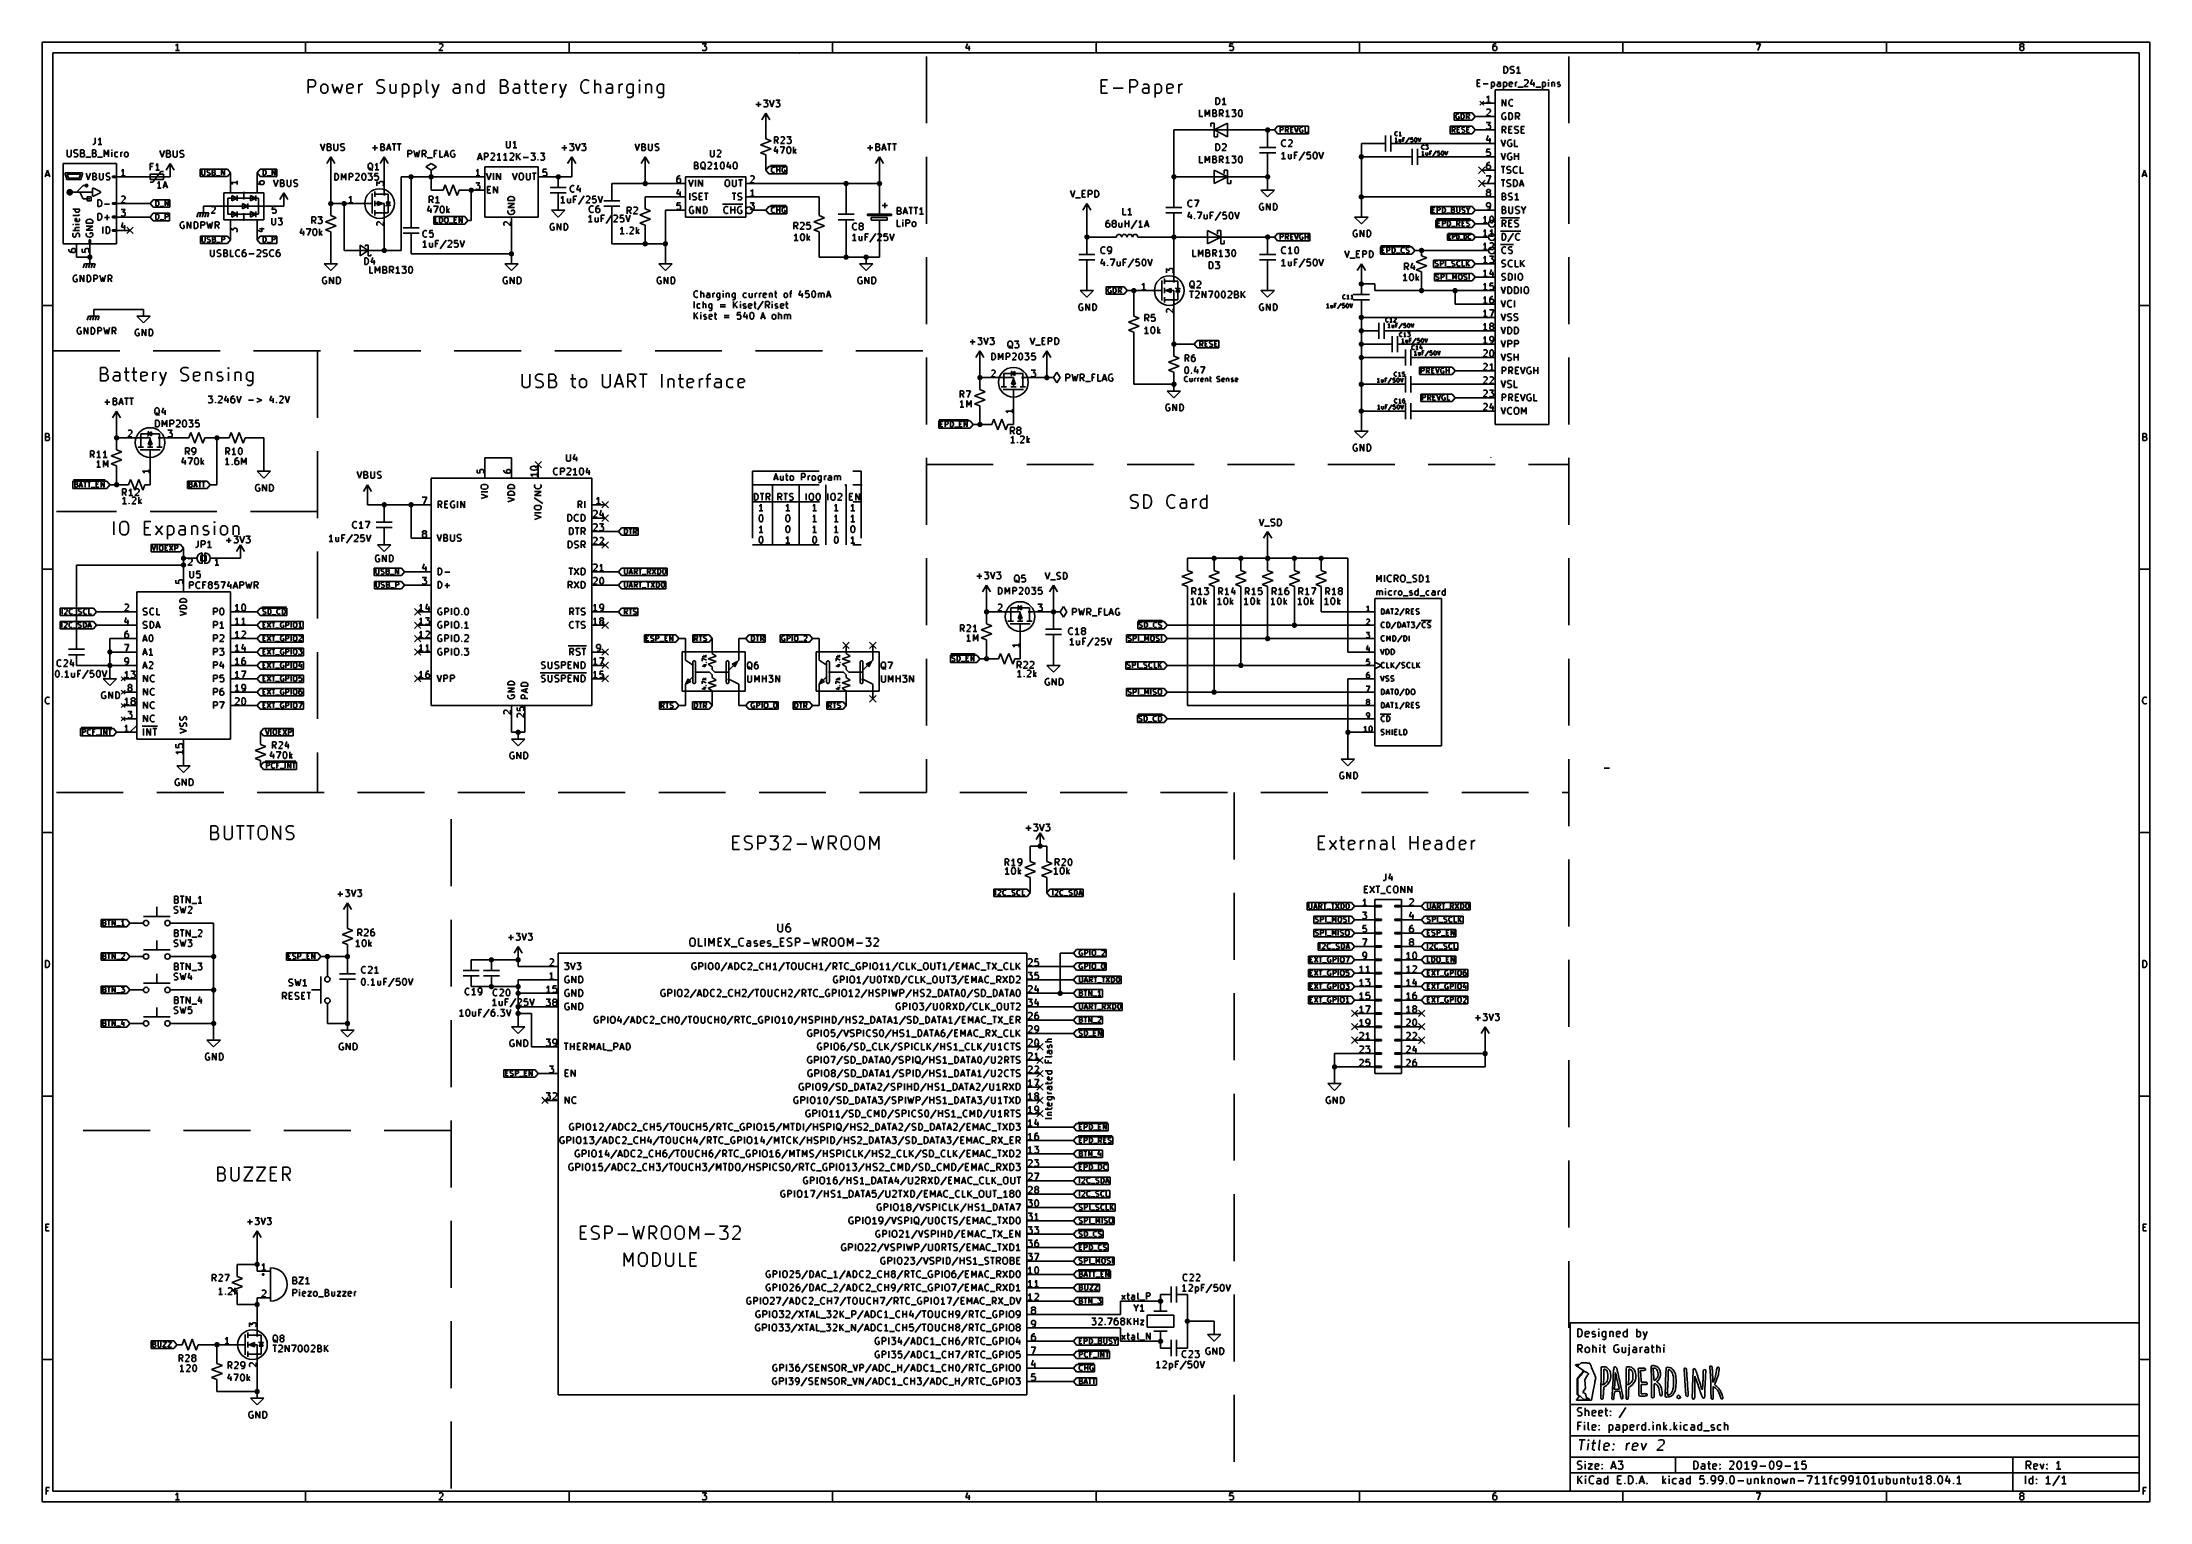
# Model space of a CAD drawing. Extents: x 0.4 to 16.1, y -11.3 to -0.4.
import ezdxf

# ---------------------------------------------------------------- set-up
doc = ezdxf.new("R2010")
doc.units = 0
doc.header["$MEASUREMENT"] = 0
doc.linetypes.add('DASHED', pattern=[0.75, 0.5, -0.25])
for name, color, linetype in [('BLACK', 7, 'CONTINUOUS'), ('BLUE2', 5, 'CONTINUOUS'), ('BLUE3', 171, 'CONTINUOUS'), ('CYAN2', 4, 'CONTINUOUS'), ('GREEN2', 3, 'CONTINUOUS'), ('LYELLOW', 51, 'CONTINUOUS'), ('RED2', 1, 'CONTINUOUS')]:
    doc.layers.add(name, color=color, linetype=linetype)

msp = doc.modelspace()

# ---------------------------------------------------------------- linework, layer by layer
at = {"layer": 'BLACK', "linetype": 'CONTINUOUS'}
for p, q in [((8.46027, -9.78737), (8.48646, -9.75403)), ((8.46027, -9.75403), (8.48646, -9.78737)), ((8.49836, -9.75403), (8.51741, -9.75403)), ((8.5055, -9.73737), (8.5055, -9.78022)), ((8.53884, -9.75403), (8.53407, -9.75641)), ((8.54836, -9.75403), (8.53884, -9.75403)), ((8.55313, -9.75641), (8.54836, -9.75403)), ((8.5555, -9.76117), (8.55313, -9.75641)), ((8.5555, -9.78737), (8.5555, -9.76117)), ((8.57931, -9.78022), (8.57931, -9.73737)), ((8.6436, -9.78737), (8.6436, -9.73737)), ((8.6436, -9.73737), (8.66265, -9.73737)), ((8.66265, -9.73737), (8.66741, -9.73975)), ((8.66741, -9.76117), (8.66265, -9.76356)), ((8.66741, -9.73975), (8.66979, -9.74213)), ((8.66979, -9.7588), (8.66741, -9.76117)), ((8.66979, -9.74213), (8.67217, -9.74689)), ((8.67217, -9.75403), (8.66979, -9.7588)), ((8.67217, -9.74689), (8.67217, -9.75403)), ((8.5055, -9.78022), (8.50789, -9.78498)), ((8.50789, -9.78498), (8.51265, -9.78737)), ((8.51265, -9.78737), (8.51741, -9.78737)), ((8.5317, -9.77546), (8.53407, -9.7707)), ((8.5317, -9.78022), (8.5317, -9.77546)), ((8.53407, -9.78498), (8.5317, -9.78022)), ((8.53407, -9.7707), (8.53884, -9.76832)), ((8.53884, -9.78737), (8.53407, -9.78498)), ((8.53884, -9.76832), (8.55074, -9.76832)), ((8.55074, -9.78737), (8.53884, -9.78737)), ((8.55074, -9.76832), (8.5555, -9.76594)), ((8.5555, -9.78498), (8.55074, -9.78737)), ((8.5817, -9.78498), (8.57931, -9.78022)), ((8.58646, -9.78737), (8.5817, -9.78498)), ((8.5936, -9.79213), (8.6317, -9.79213)), ((8.66265, -9.76356), (8.6436, -9.76356)), ((8.46027, -10.0874), (8.48646, -10.054)), ((8.46027, -10.054), (8.48646, -10.0874)), ((8.49836, -10.054), (8.51741, -10.054)), ((8.5055, -10.0374), (8.5055, -10.0802)), ((8.5317, -10.0755), (8.53407, -10.0707)), ((8.5317, -10.0802), (8.5317, -10.0755)), ((8.53884, -10.054), (8.53407, -10.0564)), ((8.53407, -10.0707), (8.53884, -10.0683)), ((8.54836, -10.054), (8.53884, -10.054)), ((8.53884, -10.0683), (8.55074, -10.0683)), ((8.55313, -10.0564), (8.54836, -10.054)), ((8.55074, -10.0683), (8.5555, -10.0659)), ((8.5555, -10.0612), (8.55313, -10.0564)), ((8.5555, -10.0874), (8.5555, -10.0612)), ((8.57931, -10.0802), (8.57931, -10.0374)), ((8.6436, -10.0874), (8.6436, -10.0374)), ((8.6436, -10.0374), (8.67217, -10.0874)), ((8.67217, -10.0874), (8.67217, -10.0374)), ((8.5055, -10.0802), (8.50789, -10.085)), ((8.50789, -10.085), (8.51265, -10.0874)), ((8.51265, -10.0874), (8.51741, -10.0874)), ((8.53407, -10.085), (8.5317, -10.0802)), ((8.53884, -10.0874), (8.53407, -10.085)), ((8.55074, -10.0874), (8.53884, -10.0874)), ((8.5555, -10.085), (8.55074, -10.0874)), ((8.5817, -10.085), (8.57931, -10.0802)), ((8.58646, -10.0874), (8.5817, -10.085)), ((8.5936, -10.0921), (8.6317, -10.0921))]:
    msp.add_line(p, q, dxfattribs=at)
at = {"layer": 'BLUE2', "linetype": 'CONTINUOUS'}
for p, q in [((11.126, -1.326), (11.174, -1.374)), ((11.174, -1.326), (11.126, -1.374)), ((11.126, -1.426), (11.174, -1.474)), ((11.174, -1.426), (11.126, -1.474)), ((1.026, -1.776), (1.074, -1.824)), ((1.074, -1.776), (1.026, -1.824)), ((4.076, -3.526), (4.124, -3.574)), ((4.124, -3.526), (4.076, -3.574)), ((4.576, -3.826), (4.624, -3.874)), ((4.624, -3.826), (4.576, -3.874)), ((4.576, -3.926), (4.624, -3.974)), ((4.624, -3.926), (4.576, -3.974)), ((4.576, -4.126), (4.624, -4.174)), ((4.624, -4.126), (4.576, -4.174)), ((3.176, -4.626), (3.224, -4.674)), ((3.224, -4.626), (3.176, -4.674)), ((3.176, -4.726), (3.224, -4.774)), ((3.224, -4.726), (3.176, -4.774)), ((3.176, -4.826), (3.224, -4.874)), ((3.224, -4.826), (3.176, -4.874)), ((4.576, -4.726), (4.624, -4.774)), ((4.624, -4.726), (4.576, -4.774)), ((6.376, -4.876), (6.424, -4.924)), ((6.424, -4.876), (6.376, -4.924)), ((6.576, -4.876), (6.624, -4.924)), ((6.624, -4.876), (6.576, -4.924)), ((3.176, -4.926), (3.224, -4.974)), ((3.224, -4.926), (3.176, -4.974)), ((4.576, -4.926), (4.624, -4.974)), ((4.624, -4.926), (4.576, -4.974)), ((4.576, -5.026), (4.624, -5.074)), ((4.624, -5.026), (4.576, -5.074)), ((3.176, -5.126), (3.224, -5.174)), ((3.224, -5.126), (3.176, -5.174)), ((4.576, -5.126), (4.624, -5.174)), ((4.624, -5.126), (4.576, -5.174)), ((6.576, -5.276), (6.624, -5.324)), ((6.624, -5.276), (6.576, -5.324)), ((10.176, -7.626), (10.224, -7.674)), ((10.224, -7.626), (10.176, -7.674)), ((10.676, -7.626), (10.724, -7.674)), ((10.724, -7.626), (10.676, -7.674)), ((10.176, -7.726), (10.224, -7.774)), ((10.224, -7.726), (10.176, -7.774)), ((10.176, -7.826), (10.224, -7.874)), ((10.224, -7.826), (10.176, -7.874)), ((10.676, -7.726), (10.724, -7.774)), ((10.724, -7.726), (10.676, -7.774)), ((10.676, -7.826), (10.724, -7.874)), ((10.724, -7.826), (10.676, -7.874)), ((7.826, -7.876), (7.874, -7.924)), ((7.874, -7.876), (7.826, -7.924)), ((7.826, -7.976), (7.874, -8.024)), ((7.874, -7.976), (7.826, -8.024)), ((7.826, -8.076), (7.874, -8.124)), ((7.874, -8.076), (7.826, -8.124)), ((7.826, -8.176), (7.874, -8.224)), ((7.874, -8.176), (7.826, -8.224)), ((4.126, -8.276), (4.174, -8.324)), ((4.174, -8.276), (4.126, -8.324)), ((7.826, -8.276), (7.874, -8.324)), ((7.874, -8.276), (7.826, -8.324)), ((7.826, -8.376), (7.874, -8.424)), ((7.874, -8.376), (7.826, -8.424))]:
    msp.add_line(p, q, dxfattribs=at)
at = {"layer": 'BLUE3', "linetype": 'DASHED'}
for p, q in [((11.8, -10), (11.8, -0.45)), ((6.051, -0.476), (6.05, -0.476)), ((7, -0.5), (7, -6)), ((0.473, -2.25), (0.473, -2.252)), ((0.473, -2.7), (7, -2.7)), ((2.45, -2.7), (2.45, -6)), ((5.7, -3.6), (5.7, -4.15)), ((5.7, -3.6), (6.514, -3.6)), ((6.514, -3.6), (6.514, -4.15)), ((7, -3.55), (11.8, -3.55)), ((11.218, -3.498), (11.217, -3.498)), ((11.218, -3.5), (11.218, -3.498)), ((5.7, -3.7), (6.517, -3.7)), ((5.85, -3.7), (5.85, -4.15)), ((6.05, -3.7), (6.05, -4.15)), ((6.25, -3.7), (6.25, -4.15)), ((6.39, -3.701), (6.401, -3.701)), ((6.401, -3.701), (6.401, -4.15)), ((6.517, -3.7), (6.517, -3.703)), ((2.45, -3.9), (0.5, -3.9)), ((5.702, -3.828), (6.517, -3.828)), ((5.7, -4.15), (6.514, -4.15)), ((0.5, -6), (11.8, -6)), ((3.45, -11.2), (3.45, -6)), ((9.3, -6), (9.3, -11.2)), ((3.45, -8.525), (0.5, -8.525))]:
    msp.add_line(p, q, dxfattribs=at)
at = {"layer": 'BLUE3', "linetype": 'CONTINUOUS'}
for p, q in [((2.38006, -0.774736), (2.38006, -0.674736)), ((2.38006, -0.674736), (2.41815, -0.674736)), ((2.41815, -0.727118), (2.38006, -0.727118)), ((2.41815, -0.674736), (2.42768, -0.6795)), ((2.42768, -0.722354), (2.41815, -0.727118)), ((2.42768, -0.6795), (2.43244, -0.68426)), ((2.43244, -0.717594), (2.42768, -0.722354)), ((2.43244, -0.68426), (2.4372, -0.693783)), ((2.4372, -0.708071), (2.43244, -0.717594)), ((2.4372, -0.693783), (2.4372, -0.708071)), ((2.4753, -0.727118), (2.48006, -0.717594)), ((2.4753, -0.755689), (2.4753, -0.727118)), ((2.48006, -0.765213), (2.4753, -0.755689)), ((2.48006, -0.717594), (2.48482, -0.712831)), ((2.48482, -0.769972), (2.48006, -0.765213)), ((2.48482, -0.712831), (2.49434, -0.708071)), ((2.49434, -0.774736), (2.48482, -0.769972)), ((2.49434, -0.708071), (2.50863, -0.708071)), ((2.50863, -0.774736), (2.49434, -0.774736)), ((2.50863, -0.708071), (2.51815, -0.712831)), ((2.51815, -0.769972), (2.50863, -0.774736)), ((2.51815, -0.712831), (2.52291, -0.717594)), ((2.52291, -0.765213), (2.51815, -0.769972)), ((2.52291, -0.717594), (2.52768, -0.727118)), ((2.52768, -0.755689), (2.52291, -0.765213)), ((2.52768, -0.727118), (2.52768, -0.755689)), ((2.56101, -0.708071), (2.58006, -0.774736)), ((2.58006, -0.774736), (2.59911, -0.727118)), ((2.59911, -0.727118), (2.61815, -0.774736)), ((2.61815, -0.774736), (2.6372, -0.708071)), ((2.67054, -0.722354), (2.6753, -0.712831)), ((2.67054, -0.760449), (2.67054, -0.722354)), ((2.71815, -0.731878), (2.67054, -0.741402)), ((2.6753, -0.769972), (2.67054, -0.760449)), ((2.6753, -0.712831), (2.68482, -0.708071)), ((2.68482, -0.774736), (2.6753, -0.769972)), ((2.68482, -0.708071), (2.70387, -0.708071)), ((2.70387, -0.774736), (2.68482, -0.774736)), ((2.70387, -0.708071), (2.71339, -0.712831)), ((2.71339, -0.769972), (2.70387, -0.774736)), ((2.71339, -0.712831), (2.71815, -0.722354)), ((2.71815, -0.722354), (2.71815, -0.731878)), ((2.76101, -0.774736), (2.76101, -0.708071)), ((2.76101, -0.727118), (2.76577, -0.717594)), ((2.76577, -0.717594), (2.77054, -0.712831)), ((2.77054, -0.712831), (2.78006, -0.708071)), ((2.78006, -0.708071), (2.78958, -0.708071)), ((2.89434, -0.693783), (2.89911, -0.68426)), ((2.89434, -0.703307), (2.89434, -0.693783)), ((2.89911, -0.712831), (2.89434, -0.703307)), ((2.89434, -0.769972), (2.90863, -0.774736)), ((2.89911, -0.68426), (2.90387, -0.6795)), ((2.90387, -0.717594), (2.89911, -0.712831)), ((2.90387, -0.6795), (2.91339, -0.674736)), ((2.91339, -0.722354), (2.90387, -0.717594)), ((2.90863, -0.774736), (2.93244, -0.774736)), ((2.91339, -0.674736), (2.9372, -0.674736)), ((2.93244, -0.727118), (2.91339, -0.722354)), ((2.94196, -0.731878), (2.93244, -0.727118)), ((2.93244, -0.774736), (2.94196, -0.769972)), ((2.9372, -0.674736), (2.95148, -0.6795)), ((2.94672, -0.736642), (2.94196, -0.731878)), ((2.94196, -0.769972), (2.94672, -0.765213)), ((2.95148, -0.746165), (2.94672, -0.736642)), ((2.94672, -0.765213), (2.95148, -0.755689)), ((2.95148, -0.755689), (2.95148, -0.746165)), ((2.99434, -0.708071), (2.99434, -0.760449)), ((2.99434, -0.760449), (2.99911, -0.769972)), ((2.99911, -0.769972), (3.00863, -0.774736)), ((3.00863, -0.774736), (3.02291, -0.774736)), ((3.02291, -0.774736), (3.03244, -0.769972)), ((3.03244, -0.769972), (3.0372, -0.765213)), ((3.0372, -0.708071), (3.0372, -0.774736)), ((3.08482, -0.708071), (3.08482, -0.808071)), ((3.08482, -0.712831), (3.09434, -0.708071)), ((3.09434, -0.774736), (3.08482, -0.769972)), ((3.09434, -0.708071), (3.11339, -0.708071)), ((3.11339, -0.774736), (3.09434, -0.774736)), ((3.11339, -0.708071), (3.12291, -0.712831)), ((3.12291, -0.769972), (3.11339, -0.774736)), ((3.12291, -0.712831), (3.12768, -0.717594)), ((3.12768, -0.765213), (3.12291, -0.769972)), ((3.12768, -0.717594), (3.13244, -0.727118)), ((3.13244, -0.755689), (3.12768, -0.765213)), ((3.13244, -0.727118), (3.13244, -0.755689)), ((3.1753, -0.708071), (3.1753, -0.808071)), ((3.1753, -0.712831), (3.18482, -0.708071)), ((3.18482, -0.774736), (3.1753, -0.769972)), ((3.18482, -0.708071), (3.20387, -0.708071)), ((3.20387, -0.774736), (3.18482, -0.774736)), ((3.20387, -0.708071), (3.21339, -0.712831)), ((3.21339, -0.769972), (3.20387, -0.774736)), ((3.21339, -0.712831), (3.21815, -0.717594)), ((3.21815, -0.765213), (3.21339, -0.769972)), ((3.21815, -0.717594), (3.22291, -0.727118)), ((3.22291, -0.755689), (3.21815, -0.765213)), ((3.22291, -0.727118), (3.22291, -0.755689)), ((3.26577, -0.760449), (3.26577, -0.674736)), ((3.27054, -0.769972), (3.26577, -0.760449)), ((3.28006, -0.774736), (3.27054, -0.769972)), ((3.30863, -0.708071), (3.33244, -0.774736)), ((3.33244, -0.774736), (3.32291, -0.798547)), ((3.35625, -0.708071), (3.33244, -0.774736)), ((3.46577, -0.750925), (3.47054, -0.741402)), ((3.46577, -0.760449), (3.46577, -0.750925)), ((3.47054, -0.769972), (3.46577, -0.760449)), ((3.48006, -0.708071), (3.47054, -0.712831)), ((3.47054, -0.741402), (3.48006, -0.736642)), ((3.48006, -0.774736), (3.47054, -0.769972)), ((3.49911, -0.708071), (3.48006, -0.708071)), ((3.48006, -0.736642), (3.50387, -0.736642)), ((3.50387, -0.774736), (3.48006, -0.774736)), ((3.50863, -0.712831), (3.49911, -0.708071)), ((3.50387, -0.736642), (3.51339, -0.731878)), ((3.51339, -0.769972), (3.50387, -0.774736)), ((3.51339, -0.722354), (3.50863, -0.712831)), ((3.51339, -0.774736), (3.51339, -0.722354)), ((3.56101, -0.708071), (3.56101, -0.774736)), ((3.56101, -0.717594), (3.56577, -0.712831)), ((3.56577, -0.712831), (3.5753, -0.708071)), ((3.5753, -0.708071), (3.58958, -0.708071)), ((3.58958, -0.708071), (3.59911, -0.712831)), ((3.59911, -0.712831), (3.60387, -0.722354)), ((3.60387, -0.722354), (3.60387, -0.774736)), ((3.64672, -0.727118), (3.65148, -0.717594)), ((3.64672, -0.755689), (3.64672, -0.727118)), ((3.65148, -0.765213), (3.64672, -0.755689)), ((3.65148, -0.717594), (3.65625, -0.712831)), ((3.65625, -0.769972), (3.65148, -0.765213)), ((3.65625, -0.712831), (3.66577, -0.708071)), ((3.66577, -0.774736), (3.65625, -0.769972)), ((3.66577, -0.708071), (3.68482, -0.708071)), ((3.68482, -0.774736), (3.66577, -0.774736)), ((3.68482, -0.708071), (3.69434, -0.712831)), ((3.69434, -0.769972), (3.68482, -0.774736)), ((3.69434, -0.774736), (3.69434, -0.674736)), ((3.81815, -0.774736), (3.81815, -0.674736)), ((3.81815, -0.674736), (3.85148, -0.674736)), ((3.85148, -0.722354), (3.81815, -0.722354)), ((3.85625, -0.774736), (3.81815, -0.774736)), ((3.85148, -0.674736), (3.86101, -0.6795)), ((3.86101, -0.717594), (3.85148, -0.722354)), ((3.85148, -0.722354), (3.86577, -0.727118)), ((3.86577, -0.769972), (3.85625, -0.774736)), ((3.86101, -0.6795), (3.86577, -0.68426)), ((3.86577, -0.712831), (3.86101, -0.717594)), ((3.86577, -0.68426), (3.87054, -0.693783)), ((3.87054, -0.703307), (3.86577, -0.712831)), ((3.86577, -0.727118), (3.87054, -0.731878)), ((3.87054, -0.765213), (3.86577, -0.769972)), ((3.87054, -0.693783), (3.87054, -0.703307)), ((3.87054, -0.731878), (3.8753, -0.741402)), ((3.8753, -0.755689), (3.87054, -0.765213)), ((3.8753, -0.741402), (3.8753, -0.755689)), ((3.91339, -0.750925), (3.91815, -0.741402)), ((3.91339, -0.760449), (3.91339, -0.750925)), ((3.91815, -0.769972), (3.91339, -0.760449)), ((3.92768, -0.708071), (3.91815, -0.712831)), ((3.91815, -0.741402), (3.92768, -0.736642)), ((3.92768, -0.774736), (3.91815, -0.769972)), ((3.94672, -0.708071), (3.92768, -0.708071)), ((3.92768, -0.736642), (3.95148, -0.736642)), ((3.95148, -0.774736), (3.92768, -0.774736)), ((3.95625, -0.712831), (3.94672, -0.708071)), ((3.95148, -0.736642), (3.96101, -0.731878)), ((3.96101, -0.769972), (3.95148, -0.774736)), ((3.96101, -0.722354), (3.95625, -0.712831)), ((3.96101, -0.774736), (3.96101, -0.722354)), ((3.99434, -0.708071), (4.03244, -0.708071)), ((4.00863, -0.674736), (4.00863, -0.760449)), ((4.00863, -0.760449), (4.01339, -0.769972)), ((4.01339, -0.769972), (4.02291, -0.774736)), ((4.02291, -0.774736), (4.03244, -0.774736)), ((4.05148, -0.708071), (4.08958, -0.708071)), ((4.06577, -0.674736), (4.06577, -0.760449)), ((4.06577, -0.760449), (4.07054, -0.769972)), ((4.07054, -0.769972), (4.08006, -0.774736)), ((4.08006, -0.774736), (4.08958, -0.774736)), ((4.11815, -0.722354), (4.12291, -0.712831)), ((4.11815, -0.760449), (4.11815, -0.722354)), ((4.16577, -0.731878), (4.11815, -0.741402)), ((4.12291, -0.769972), (4.11815, -0.760449)), ((4.12291, -0.712831), (4.13244, -0.708071)), ((4.13244, -0.774736), (4.12291, -0.769972)), ((4.13244, -0.708071), (4.15148, -0.708071)), ((4.15148, -0.774736), (4.13244, -0.774736)), ((4.15148, -0.708071), (4.16101, -0.712831)), ((4.16101, -0.769972), (4.15148, -0.774736)), ((4.16101, -0.712831), (4.16577, -0.722354)), ((4.16577, -0.722354), (4.16577, -0.731878)), ((4.20863, -0.774736), (4.20863, -0.708071)), ((4.20863, -0.727118), (4.21339, -0.717594)), ((4.21339, -0.717594), (4.21815, -0.712831)), ((4.21815, -0.712831), (4.22768, -0.708071)), ((4.22768, -0.708071), (4.2372, -0.708071)), ((4.26101, -0.708071), (4.28482, -0.774736)), ((4.28482, -0.774736), (4.2753, -0.798547)), ((4.30863, -0.708071), (4.28482, -0.774736)), ((4.41815, -0.717594), (4.42291, -0.698547)), ((4.41815, -0.731878), (4.41815, -0.717594)), ((4.42291, -0.750925), (4.41815, -0.731878)), ((4.42291, -0.698547), (4.42768, -0.689024)), ((4.42768, -0.760449), (4.42291, -0.750925)), ((4.42768, -0.689024), (4.4372, -0.6795)), ((4.4372, -0.769972), (4.42768, -0.760449)), ((4.4372, -0.6795), (4.45148, -0.674736)), ((4.45148, -0.774736), (4.4372, -0.769972)), ((4.45148, -0.674736), (4.46101, -0.674736)), ((4.46101, -0.774736), (4.45148, -0.774736)), ((4.46101, -0.674736), (4.4753, -0.6795)), ((4.4753, -0.769972), (4.46101, -0.774736)), ((4.4753, -0.6795), (4.48006, -0.68426)), ((4.48006, -0.765213), (4.4753, -0.769972)), ((4.52291, -0.774736), (4.52291, -0.674736)), ((4.52768, -0.712831), (4.52291, -0.717594)), ((4.5372, -0.708071), (4.52768, -0.712831)), ((4.55148, -0.708071), (4.5372, -0.708071)), ((4.56101, -0.712831), (4.55148, -0.708071)), ((4.56577, -0.722354), (4.56101, -0.712831)), ((4.56577, -0.774736), (4.56577, -0.722354)), ((4.60863, -0.750925), (4.61339, -0.741402)), ((4.60863, -0.760449), (4.60863, -0.750925)), ((4.61339, -0.769972), (4.60863, -0.760449)), ((4.62291, -0.708071), (4.61339, -0.712831)), ((4.61339, -0.741402), (4.62291, -0.736642)), ((4.62291, -0.774736), (4.61339, -0.769972)), ((4.64196, -0.708071), (4.62291, -0.708071)), ((4.62291, -0.736642), (4.64672, -0.736642)), ((4.64672, -0.774736), (4.62291, -0.774736)), ((4.65148, -0.712831), (4.64196, -0.708071)), ((4.64672, -0.736642), (4.65625, -0.731878)), ((4.65625, -0.769972), (4.64672, -0.774736)), ((4.65625, -0.722354), (4.65148, -0.712831)), ((4.65625, -0.774736), (4.65625, -0.722354)), ((4.70387, -0.774736), (4.70387, -0.708071)), ((4.70387, -0.727118), (4.70863, -0.717594)), ((4.70863, -0.717594), (4.71339, -0.712831)), ((4.71339, -0.712831), (4.72291, -0.708071)), ((4.72291, -0.708071), (4.73244, -0.708071)), ((4.76101, -0.727118), (4.76577, -0.717594)), ((4.76101, -0.755689), (4.76101, -0.727118)), ((4.76577, -0.765213), (4.76101, -0.755689)), ((4.76577, -0.717594), (4.77054, -0.712831)), ((4.77054, -0.769972), (4.76577, -0.765213)), ((4.77054, -0.712831), (4.78006, -0.708071)), ((4.78006, -0.774736), (4.77054, -0.769972)), ((4.78006, -0.708071), (4.79911, -0.708071)), ((4.79911, -0.774736), (4.78006, -0.774736)), ((4.79911, -0.708071), (4.80863, -0.712831)), ((4.80863, -0.769972), (4.79911, -0.774736)), ((4.80863, -0.708071), (4.80863, -0.789024)), ((4.85625, -0.674736), (4.85148, -0.6795)), ((4.85148, -0.6795), (4.85625, -0.68426)), ((4.86101, -0.6795), (4.85625, -0.674736)), ((4.85625, -0.674736), (4.85625, -0.68426)), ((4.85625, -0.68426), (4.86101, -0.6795)), ((4.85625, -0.774736), (4.85625, -0.708071)), ((4.90387, -0.708071), (4.90387, -0.774736)), ((4.90387, -0.717594), (4.90863, -0.712831)), ((4.90863, -0.712831), (4.91815, -0.708071)), ((4.91815, -0.708071), (4.93244, -0.708071)), ((4.93244, -0.708071), (4.94196, -0.712831)), ((4.94196, -0.712831), (4.94672, -0.722354)), ((4.94672, -0.722354), (4.94672, -0.774736)), ((4.98958, -0.727118), (4.99434, -0.717594)), ((4.98958, -0.755689), (4.98958, -0.727118)), ((4.99434, -0.765213), (4.98958, -0.755689)), ((4.99434, -0.717594), (4.99911, -0.712831)), ((4.99911, -0.769972), (4.99434, -0.765213)), ((4.99911, -0.712831), (5.00863, -0.708071)), ((5.00863, -0.774736), (4.99911, -0.769972)), ((5.00863, -0.708071), (5.02768, -0.708071)), ((5.02768, -0.774736), (5.00863, -0.774736)), ((5.02768, -0.708071), (5.0372, -0.712831)), ((5.0372, -0.769972), (5.02768, -0.774736)), ((5.0372, -0.708071), (5.0372, -0.789024)), ((8.30506, -0.774736), (8.30506, -0.674736)), ((8.30506, -0.674736), (8.35268, -0.674736)), ((8.30506, -0.722354), (8.33839, -0.722354)), ((8.35268, -0.774736), (8.30506, -0.774736)), ((8.39554, -0.736642), (8.47172, -0.736642)), ((8.51934, -0.774736), (8.51934, -0.674736)), ((8.51934, -0.674736), (8.55744, -0.674736)), ((8.55744, -0.727118), (8.51934, -0.727118)), ((8.55744, -0.674736), (8.56696, -0.6795)), ((8.56696, -0.722354), (8.55744, -0.727118)), ((8.56696, -0.6795), (8.57172, -0.68426)), ((8.57172, -0.717594), (8.56696, -0.722354)), ((8.57172, -0.68426), (8.57648, -0.693783)), ((8.57648, -0.708071), (8.57172, -0.717594)), ((8.57648, -0.693783), (8.57648, -0.708071)), ((8.61458, -0.750925), (8.61934, -0.741402)), ((8.61458, -0.760449), (8.61458, -0.750925)), ((8.61934, -0.769972), (8.61458, -0.760449)), ((8.62887, -0.708071), (8.61934, -0.712831)), ((8.61934, -0.741402), (8.62887, -0.736642)), ((8.62887, -0.774736), (8.61934, -0.769972)), ((8.64791, -0.708071), (8.62887, -0.708071)), ((8.62887, -0.736642), (8.65268, -0.736642)), ((8.65268, -0.774736), (8.62887, -0.774736)), ((8.65744, -0.712831), (8.64791, -0.708071)), ((8.65268, -0.736642), (8.6622, -0.731878)), ((8.6622, -0.769972), (8.65268, -0.774736)), ((8.6622, -0.722354), (8.65744, -0.712831)), ((8.6622, -0.774736), (8.6622, -0.722354)), ((8.70982, -0.708071), (8.70982, -0.808071)), ((8.70982, -0.712831), (8.71934, -0.708071)), ((8.71934, -0.774736), (8.70982, -0.769972)), ((8.71934, -0.708071), (8.73839, -0.708071)), ((8.73839, -0.774736), (8.71934, -0.774736)), ((8.73839, -0.708071), (8.74791, -0.712831)), ((8.74791, -0.769972), (8.73839, -0.774736)), ((8.74791, -0.712831), (8.75268, -0.717594)), ((8.75268, -0.765213), (8.74791, -0.769972)), ((8.75268, -0.717594), (8.75744, -0.727118)), ((8.75744, -0.755689), (8.75268, -0.765213)), ((8.75744, -0.727118), (8.75744, -0.755689)), ((8.79554, -0.722354), (8.8003, -0.712831)), ((8.79554, -0.760449), (8.79554, -0.722354)), ((8.84315, -0.731878), (8.79554, -0.741402)), ((8.8003, -0.769972), (8.79554, -0.760449)), ((8.8003, -0.712831), (8.80982, -0.708071)), ((8.80982, -0.774736), (8.8003, -0.769972)), ((8.80982, -0.708071), (8.82887, -0.708071)), ((8.82887, -0.774736), (8.80982, -0.774736)), ((8.82887, -0.708071), (8.83839, -0.712831)), ((8.83839, -0.769972), (8.82887, -0.774736)), ((8.83839, -0.712831), (8.84315, -0.722354)), ((8.84315, -0.722354), (8.84315, -0.731878)), ((8.88601, -0.774736), (8.88601, -0.708071)), ((8.88601, -0.727118), (8.89077, -0.717594)), ((8.89077, -0.717594), (8.89554, -0.712831)), ((8.89554, -0.712831), (8.90506, -0.708071)), ((8.90506, -0.708071), (8.91458, -0.708071)), ((3.31815, -0.803307), (3.30863, -0.808071)), ((3.32291, -0.798547), (3.31815, -0.803307)), ((4.27054, -0.803307), (4.26101, -0.808071)), ((4.2753, -0.798547), (4.27054, -0.803307)), ((4.7753, -0.808071), (4.76577, -0.803307)), ((4.78958, -0.808071), (4.7753, -0.808071)), ((4.79911, -0.803307), (4.78958, -0.808071)), ((4.80387, -0.798547), (4.79911, -0.803307)), ((4.80863, -0.789024), (4.80387, -0.798547)), ((5.00387, -0.808071), (4.99434, -0.803307)), ((5.01815, -0.808071), (5.00387, -0.808071)), ((5.02768, -0.803307), (5.01815, -0.808071)), ((5.03244, -0.798547), (5.02768, -0.803307)), ((5.0372, -0.789024), (5.03244, -0.798547)), ((5.26265, -2.2728), (5.26503, -2.26327)), ((5.26265, -2.27994), (5.26265, -2.2728)), ((5.26503, -2.28946), (5.26265, -2.27994)), ((5.26503, -2.26327), (5.26741, -2.25851)), ((5.26741, -2.29422), (5.26503, -2.28946)), ((5.26503, -2.38187), (5.26503, -2.33187)), ((5.26741, -2.25851), (5.27217, -2.25375)), ((5.27217, -2.29898), (5.26741, -2.29422)), ((5.27217, -2.25375), (5.27931, -2.25137)), ((5.27931, -2.30137), (5.27217, -2.29898)), ((5.27931, -2.25137), (5.28407, -2.25137)), ((5.28407, -2.30137), (5.27931, -2.30137)), ((5.28407, -2.25137), (5.29122, -2.25375)), ((5.29122, -2.29898), (5.28407, -2.30137)), ((5.28646, -2.35806), (5.28884, -2.3533)), ((5.28646, -2.37234), (5.28646, -2.35806)), ((5.28884, -2.3533), (5.29122, -2.35091)), ((5.29122, -2.25375), (5.2936, -2.25613)), ((5.2936, -2.2966), (5.29122, -2.29898)), ((5.29122, -2.35091), (5.29598, -2.34853)), ((5.29598, -2.34853), (5.3055, -2.34853)), ((5.3055, -2.34853), (5.31027, -2.35091)), ((5.31503, -2.30137), (5.31503, -2.25137)), ((5.31741, -2.27041), (5.31503, -2.2728)), ((5.32217, -2.26803), (5.31741, -2.27041)), ((5.32931, -2.26803), (5.32217, -2.26803)), ((5.33407, -2.27041), (5.32931, -2.26803)), ((5.3317, -2.38187), (5.3317, -2.33187)), ((5.33407, -2.35091), (5.3317, -2.3533)), ((5.33646, -2.27517), (5.33407, -2.27041)), ((5.33884, -2.34853), (5.33407, -2.35091)), ((5.33646, -2.30137), (5.33646, -2.27517)), ((5.34598, -2.34853), (5.33884, -2.34853)), ((5.35074, -2.35091), (5.34598, -2.34853)), ((5.35313, -2.35567), (5.35074, -2.35091)), ((5.35313, -2.38187), (5.35313, -2.35567)), ((5.35789, -2.28946), (5.36027, -2.2847)), ((5.35789, -2.29422), (5.35789, -2.28946)), ((5.36027, -2.29898), (5.35789, -2.29422)), ((5.36503, -2.26803), (5.36027, -2.27041)), ((5.36027, -2.2847), (5.36503, -2.28232)), ((5.36503, -2.30137), (5.36027, -2.29898)), ((5.37455, -2.26803), (5.36503, -2.26803)), ((5.36503, -2.28232), (5.37693, -2.28232)), ((5.37693, -2.30137), (5.36503, -2.30137)), ((5.37931, -2.27041), (5.37455, -2.26803)), ((5.37455, -2.35806), (5.37693, -2.3533)), ((5.37455, -2.37234), (5.37455, -2.35806)), ((5.37693, -2.28232), (5.3817, -2.27994)), ((5.3817, -2.29898), (5.37693, -2.30137)), ((5.37693, -2.3533), (5.37931, -2.35091)), ((5.3817, -2.27517), (5.37931, -2.27041)), ((5.37931, -2.35091), (5.38407, -2.34853)), ((5.3817, -2.30137), (5.3817, -2.27517)), ((5.38407, -2.34853), (5.3936, -2.34853)), ((5.3936, -2.34853), (5.39836, -2.35091)), ((5.39836, -2.34853), (5.39836, -2.38901)), ((5.4055, -2.30137), (5.4055, -2.26803)), ((5.4055, -2.27756), (5.40789, -2.2728)), ((5.40789, -2.2728), (5.41027, -2.27041)), ((5.41027, -2.27041), (5.41503, -2.26803)), ((5.41503, -2.26803), (5.41979, -2.26803)), ((5.43407, -2.27756), (5.43646, -2.2728)), ((5.43407, -2.29184), (5.43407, -2.27756)), ((5.43646, -2.2966), (5.43407, -2.29184)), ((5.43646, -2.2728), (5.43884, -2.27041)), ((5.43884, -2.29898), (5.43646, -2.2966)), ((5.44122, -2.31803), (5.43646, -2.31565)), ((5.43884, -2.27041), (5.4436, -2.26803)), ((5.4436, -2.30137), (5.43884, -2.29898)), ((5.44836, -2.31803), (5.44122, -2.31803)), ((5.4436, -2.26803), (5.45313, -2.26803)), ((5.45313, -2.30137), (5.4436, -2.30137)), ((5.45313, -2.31565), (5.44836, -2.31803)), ((5.45313, -2.26803), (5.45789, -2.27041)), ((5.45789, -2.29898), (5.45313, -2.30137)), ((5.4555, -2.31327), (5.45313, -2.31565)), ((5.45789, -2.30851), (5.4555, -2.31327)), ((5.45789, -2.26803), (5.45789, -2.30851)), ((5.46027, -2.35567), (5.49836, -2.35567)), ((5.4817, -2.25137), (5.47931, -2.25375)), ((5.47931, -2.25375), (5.4817, -2.25613)), ((5.48407, -2.25375), (5.4817, -2.25137)), ((5.4817, -2.25137), (5.4817, -2.25613)), ((5.4817, -2.25613), (5.48407, -2.25375)), ((5.4817, -2.30137), (5.4817, -2.26803)), ((5.5055, -2.26803), (5.5055, -2.30137)), ((5.5055, -2.2728), (5.50789, -2.27041)), ((5.50789, -2.27041), (5.51265, -2.26803)), ((5.51265, -2.26803), (5.51979, -2.26803)), ((5.51979, -2.26803), (5.52455, -2.27041)), ((5.52455, -2.27041), (5.52693, -2.27517)), ((5.52693, -2.27517), (5.52693, -2.30137)), ((5.54836, -2.27756), (5.55074, -2.2728)), ((5.54836, -2.29184), (5.54836, -2.27756)), ((5.55074, -2.2966), (5.54836, -2.29184)), ((5.55074, -2.2728), (5.55313, -2.27041)), ((5.55313, -2.29898), (5.55074, -2.2966)), ((5.5555, -2.31803), (5.55074, -2.31565)), ((5.55313, -2.27041), (5.55789, -2.26803)), ((5.55789, -2.30137), (5.55313, -2.29898)), ((5.56265, -2.31803), (5.5555, -2.31803)), ((5.55789, -2.26803), (5.56741, -2.26803)), ((5.56741, -2.30137), (5.55789, -2.30137)), ((5.56027, -2.38187), (5.56027, -2.33187)), ((5.58884, -2.33187), (5.56027, -2.36044)), ((5.56741, -2.31565), (5.56265, -2.31803)), ((5.56741, -2.26803), (5.57217, -2.27041)), ((5.57217, -2.29898), (5.56741, -2.30137)), ((5.56979, -2.31327), (5.56741, -2.31565)), ((5.58884, -2.38187), (5.56741, -2.3533)), ((5.57217, -2.30851), (5.56979, -2.31327)), ((5.57217, -2.26803), (5.57217, -2.30851)), ((5.61027, -2.33187), (5.60789, -2.33425)), ((5.60789, -2.33425), (5.61027, -2.33663)), ((5.61265, -2.33425), (5.61027, -2.33187)), ((5.61027, -2.33187), (5.61027, -2.33663)), ((5.61027, -2.33663), (5.61265, -2.33425)), ((5.61027, -2.38187), (5.61027, -2.34853)), ((5.6317, -2.27756), (5.63407, -2.2728)), ((5.6317, -2.29184), (5.6317, -2.27756)), ((5.63407, -2.2966), (5.6317, -2.29184)), ((5.6317, -2.35567), (5.63407, -2.35091)), ((5.6317, -2.35806), (5.6317, -2.35567)), ((5.63407, -2.36282), (5.6317, -2.35806)), ((5.63407, -2.2728), (5.63646, -2.27041)), ((5.63646, -2.29898), (5.63407, -2.2966)), ((5.63407, -2.35091), (5.63884, -2.34853)), ((5.63646, -2.27041), (5.64122, -2.26803)), ((5.64122, -2.30137), (5.63646, -2.29898)), ((5.63884, -2.34853), (5.64598, -2.34853)), ((5.64122, -2.26803), (5.65074, -2.26803)), ((5.65074, -2.30137), (5.64122, -2.30137)), ((5.64598, -2.34853), (5.65074, -2.35091)), ((5.65074, -2.26803), (5.6555, -2.27041)), ((5.6555, -2.29898), (5.65074, -2.30137)), ((5.67217, -2.35567), (5.67455, -2.35091)), ((5.67217, -2.37472), (5.67217, -2.35567)), ((5.69598, -2.36044), (5.67217, -2.3652)), ((5.67455, -2.35091), (5.67931, -2.34853)), ((5.67693, -2.26803), (5.67693, -2.29422)), ((5.67693, -2.29422), (5.67931, -2.29898)), ((5.67931, -2.29898), (5.68407, -2.30137)), ((5.67931, -2.34853), (5.68884, -2.34853)), ((5.68407, -2.30137), (5.69122, -2.30137)), ((5.68884, -2.34853), (5.6936, -2.35091)), ((5.69122, -2.30137), (5.69598, -2.29898)), ((5.6936, -2.35091), (5.69598, -2.35567)), ((5.69598, -2.29898), (5.69836, -2.2966)), ((5.69598, -2.35567), (5.69598, -2.36044)), ((5.69836, -2.26803), (5.69836, -2.30137)), ((5.71027, -2.34853), (5.72931, -2.34853)), ((5.71741, -2.33187), (5.71741, -2.37472)), ((5.72217, -2.30137), (5.72217, -2.26803)), ((5.72217, -2.27756), (5.72455, -2.2728)), ((5.72455, -2.2728), (5.72693, -2.27041)), ((5.72693, -2.27041), (5.7317, -2.26803)), ((5.7317, -2.26803), (5.73646, -2.26803)), ((5.7817, -2.32948), (5.73884, -2.39377)), ((5.75313, -2.30137), (5.75313, -2.26803)), ((5.75313, -2.27756), (5.7555, -2.2728)), ((5.7555, -2.2728), (5.75789, -2.27041)), ((5.75789, -2.27041), (5.76265, -2.26803)), ((5.76265, -2.26803), (5.76741, -2.26803)), ((5.7817, -2.27517), (5.78407, -2.27041)), ((5.7817, -2.29422), (5.7817, -2.27517)), ((5.8055, -2.27994), (5.7817, -2.2847)), ((5.78407, -2.29898), (5.7817, -2.29422)), ((5.78407, -2.27041), (5.78884, -2.26803)), ((5.78884, -2.30137), (5.78407, -2.29898)), ((5.78884, -2.26803), (5.79836, -2.26803)), ((5.79836, -2.30137), (5.78884, -2.30137)), ((5.79836, -2.26803), (5.80313, -2.27041)), ((5.80313, -2.29898), (5.79836, -2.30137)), ((5.79836, -2.38187), (5.79836, -2.33187)), ((5.79836, -2.33187), (5.81741, -2.33187)), ((5.81741, -2.35806), (5.79836, -2.35806)), ((5.80313, -2.27041), (5.8055, -2.27517)), ((5.8055, -2.27517), (5.8055, -2.27994)), ((5.82693, -2.38187), (5.81027, -2.35806)), ((5.81741, -2.33187), (5.82217, -2.33425)), ((5.82217, -2.35567), (5.81741, -2.35806)), ((5.82217, -2.33425), (5.82455, -2.33663)), ((5.82455, -2.3533), (5.82217, -2.35567)), ((5.82455, -2.33663), (5.82693, -2.34139)), ((5.82693, -2.34853), (5.82455, -2.3533)), ((5.82693, -2.26803), (5.82693, -2.30137)), ((5.82693, -2.2728), (5.82931, -2.27041)), ((5.82693, -2.34139), (5.82693, -2.34853)), ((5.82931, -2.27041), (5.83407, -2.26803)), ((5.83407, -2.26803), (5.84122, -2.26803)), ((5.84122, -2.26803), (5.84598, -2.27041)), ((5.84598, -2.27041), (5.84836, -2.27517)), ((5.84836, -2.33187), (5.84598, -2.33425)), ((5.84598, -2.33425), (5.84836, -2.33663)), ((5.84836, -2.27517), (5.84836, -2.30137)), ((5.85074, -2.33425), (5.84836, -2.33187)), ((5.84836, -2.33187), (5.84836, -2.33663)), ((5.84836, -2.33663), (5.85074, -2.33425)), ((5.84836, -2.38187), (5.84836, -2.34853)), ((5.86503, -2.26803), (5.88407, -2.26803)), ((5.86979, -2.35567), (5.87217, -2.35091)), ((5.86979, -2.35806), (5.86979, -2.35567)), ((5.87217, -2.36282), (5.86979, -2.35806)), ((5.87217, -2.25137), (5.87217, -2.29422)), ((5.87217, -2.29422), (5.87455, -2.29898)), ((5.87217, -2.35091), (5.87693, -2.34853)), ((5.87455, -2.29898), (5.87931, -2.30137)), ((5.87693, -2.34853), (5.88407, -2.34853)), ((5.87931, -2.30137), (5.88407, -2.30137)), ((5.88407, -2.34853), (5.88884, -2.35091)), ((5.91027, -2.35567), (5.91265, -2.35091)), ((5.91027, -2.37472), (5.91027, -2.35567)), ((5.93407, -2.36044), (5.91027, -2.3652)), ((5.91265, -2.35091), (5.91741, -2.34853)), ((5.91741, -2.34853), (5.92693, -2.34853)), ((5.92693, -2.34853), (5.9317, -2.35091)), ((5.9317, -2.35091), (5.93407, -2.35567)), ((5.93407, -2.35567), (5.93407, -2.36044)), ((5.93646, -2.27756), (5.93884, -2.2728)), ((5.93646, -2.29184), (5.93646, -2.27756)), ((5.93884, -2.2966), (5.93646, -2.29184)), ((5.93884, -2.2728), (5.94122, -2.27041)), ((5.94122, -2.29898), (5.93884, -2.2966)), ((5.94122, -2.27041), (5.94598, -2.26803)), ((5.94598, -2.30137), (5.94122, -2.29898)), ((5.94598, -2.26803), (5.95313, -2.26803)), ((5.95313, -2.30137), (5.94598, -2.30137)), ((5.94836, -2.34853), (5.96741, -2.34853)), ((5.95313, -2.26803), (5.95789, -2.27041)), ((5.95789, -2.29898), (5.95313, -2.30137)), ((5.9555, -2.33187), (5.9555, -2.37472)), ((5.95789, -2.27041), (5.96027, -2.2728)), ((5.96027, -2.2966), (5.95789, -2.29898)), ((5.96027, -2.2728), (5.96265, -2.27756)), ((5.96265, -2.29184), (5.96027, -2.2966)), ((5.96265, -2.27756), (5.96265, -2.29184)), ((5.97693, -2.26803), (5.99598, -2.26803)), ((5.98407, -2.25851), (5.98646, -2.25375)), ((5.98407, -2.30137), (5.98407, -2.25851)), ((5.98646, -2.25375), (5.99122, -2.25137)), ((5.99122, -2.25137), (5.99598, -2.25137)), ((6.06027, -2.24898), (6.04836, -2.2847)), ((6.04836, -2.2847), (6.07931, -2.2847)), ((6.07217, -2.26803), (6.07217, -2.30137)), ((6.09836, -2.25137), (6.09598, -2.27517)), ((6.09598, -2.27517), (6.09836, -2.2728)), ((6.09836, -2.29898), (6.09598, -2.2966)), ((6.12217, -2.25137), (6.09836, -2.25137)), ((6.09836, -2.2728), (6.10313, -2.27041)), ((6.10313, -2.30137), (6.09836, -2.29898)), ((6.10313, -2.27041), (6.11503, -2.27041)), ((6.11503, -2.30137), (6.10313, -2.30137)), ((6.11503, -2.27041), (6.11979, -2.2728)), ((6.11979, -2.29898), (6.11503, -2.30137)), ((6.11979, -2.2728), (6.12217, -2.27517)), ((6.12217, -2.2966), (6.11979, -2.29898)), ((6.12217, -2.27517), (6.12455, -2.27994)), ((6.12455, -2.29184), (6.12217, -2.2966)), ((6.12455, -2.27994), (6.12455, -2.29184)), ((6.1436, -2.27041), (6.14598, -2.26089)), ((6.1436, -2.28232), (6.1436, -2.27041)), ((6.14598, -2.29184), (6.1436, -2.28232)), ((6.14598, -2.26089), (6.14836, -2.25613)), ((6.14836, -2.2966), (6.14598, -2.29184)), ((6.14836, -2.25613), (6.15074, -2.25375)), ((6.15074, -2.29898), (6.14836, -2.2966)), ((6.15074, -2.25375), (6.1555, -2.25137)), ((6.1555, -2.30137), (6.15074, -2.29898)), ((6.1555, -2.25137), (6.16027, -2.25137)), ((6.16027, -2.30137), (6.1555, -2.30137)), ((6.16027, -2.25137), (6.16503, -2.25375)), ((6.16503, -2.29898), (6.16027, -2.30137)), ((6.16503, -2.25375), (6.16741, -2.25613)), ((6.16741, -2.2966), (6.16503, -2.29898)), ((6.16741, -2.25613), (6.16979, -2.26089)), ((6.16979, -2.29184), (6.16741, -2.2966)), ((6.16979, -2.26089), (6.17217, -2.27041)), ((6.17217, -2.28232), (6.16979, -2.29184)), ((6.17217, -2.27041), (6.17217, -2.28232)), ((6.1936, -2.30137), (6.1936, -2.26803)), ((6.1936, -2.2728), (6.19598, -2.27041)), ((6.19598, -2.27041), (6.20074, -2.26803)), ((6.20074, -2.26803), (6.20789, -2.26803)), ((6.20789, -2.26803), (6.21265, -2.27041)), ((6.21265, -2.27041), (6.21503, -2.27517)), ((6.21503, -2.27517), (6.21741, -2.27041)), ((6.21503, -2.27517), (6.21503, -2.30137)), ((6.21741, -2.27041), (6.22217, -2.26803)), ((6.22217, -2.26803), (6.22931, -2.26803)), ((6.22931, -2.26803), (6.23407, -2.27041)), ((6.23407, -2.27041), (6.23646, -2.27517)), ((6.23646, -2.27517), (6.23646, -2.30137)), ((6.25313, -2.30137), (6.26979, -2.25137)), ((6.25789, -2.28708), (6.2817, -2.28708)), ((6.26979, -2.25137), (6.28646, -2.30137)), ((5.26503, -2.46237), (5.26503, -2.41237)), ((5.2936, -2.41237), (5.26503, -2.44094)), ((5.2936, -2.46237), (5.27217, -2.4338)), ((5.28884, -2.3771), (5.28646, -2.37234)), ((5.29122, -2.37948), (5.28884, -2.3771)), ((5.29598, -2.38187), (5.29122, -2.37948)), ((5.3055, -2.38187), (5.29598, -2.38187)), ((5.31027, -2.37948), (5.3055, -2.38187)), ((5.31503, -2.41237), (5.31265, -2.41475)), ((5.31265, -2.41475), (5.31503, -2.41713)), ((5.31741, -2.41475), (5.31503, -2.41237)), ((5.31503, -2.41237), (5.31503, -2.41713)), ((5.31503, -2.41713), (5.31741, -2.41475)), ((5.31503, -2.46237), (5.31503, -2.42903)), ((5.33646, -2.43617), (5.33884, -2.43141)), ((5.33646, -2.43856), (5.33646, -2.43617)), ((5.33884, -2.44332), (5.33646, -2.43856)), ((5.33646, -2.45998), (5.34122, -2.46237)), ((5.33884, -2.43141), (5.3436, -2.42903)), ((5.3436, -2.4457), (5.33884, -2.44332)), ((5.34122, -2.46237), (5.35074, -2.46237)), ((5.3436, -2.42903), (5.35074, -2.42903)), ((5.35074, -2.4457), (5.3436, -2.4457)), ((5.35074, -2.42903), (5.3555, -2.43141)), ((5.3555, -2.44808), (5.35074, -2.4457)), ((5.35074, -2.46237), (5.3555, -2.45998)), ((5.35789, -2.45284), (5.3555, -2.44808)), ((5.3555, -2.45998), (5.35789, -2.45522)), ((5.35789, -2.45522), (5.35789, -2.45284)), ((5.37693, -2.3771), (5.37455, -2.37234)), ((5.37931, -2.37948), (5.37693, -2.3771)), ((5.3817, -2.39853), (5.37693, -2.39615)), ((5.37693, -2.43617), (5.37931, -2.43141)), ((5.37693, -2.45522), (5.37693, -2.43617)), ((5.40074, -2.44094), (5.37693, -2.4457)), ((5.37931, -2.45998), (5.37693, -2.45522)), ((5.38407, -2.38187), (5.37931, -2.37948)), ((5.37931, -2.43141), (5.38407, -2.42903)), ((5.38407, -2.46237), (5.37931, -2.45998)), ((5.38884, -2.39853), (5.3817, -2.39853)), ((5.3936, -2.38187), (5.38407, -2.38187)), ((5.38407, -2.42903), (5.3936, -2.42903)), ((5.3936, -2.46237), (5.38407, -2.46237)), ((5.3936, -2.39615), (5.38884, -2.39853)), ((5.39836, -2.37948), (5.3936, -2.38187)), ((5.39598, -2.39377), (5.3936, -2.39615)), ((5.3936, -2.42903), (5.39836, -2.43141)), ((5.39836, -2.45998), (5.3936, -2.46237)), ((5.39836, -2.38901), (5.39598, -2.39377)), ((5.39836, -2.43141), (5.40074, -2.43617)), ((5.40074, -2.43617), (5.40074, -2.44094)), ((5.41503, -2.42903), (5.43407, -2.42903)), ((5.42217, -2.41237), (5.42217, -2.45522)), ((5.42217, -2.45522), (5.42455, -2.45998)), ((5.42455, -2.45998), (5.42931, -2.46237)), ((5.42931, -2.46237), (5.43407, -2.46237)), ((5.49836, -2.36996), (5.46027, -2.36996)), ((5.48884, -2.43617), (5.52693, -2.43617)), ((5.52693, -2.45046), (5.48884, -2.45046)), ((5.58884, -2.41237), (5.58646, -2.43617)), ((5.58646, -2.43617), (5.58884, -2.4338)), ((5.58884, -2.45998), (5.58646, -2.4576)), ((5.61265, -2.41237), (5.58884, -2.41237)), ((5.58884, -2.4338), (5.5936, -2.43141)), ((5.5936, -2.46237), (5.58884, -2.45998)), ((5.5936, -2.43141), (5.6055, -2.43141)), ((5.6055, -2.46237), (5.5936, -2.46237)), ((5.6055, -2.43141), (5.61027, -2.4338)), ((5.61027, -2.45998), (5.6055, -2.46237)), ((5.61027, -2.4338), (5.61265, -2.43617)), ((5.61265, -2.4576), (5.61027, -2.45998)), ((5.61265, -2.43617), (5.61503, -2.44094)), ((5.61503, -2.45284), (5.61265, -2.4576)), ((5.61503, -2.44094), (5.61503, -2.45284)), ((5.6317, -2.37948), (5.63646, -2.38187)), ((5.63884, -2.3652), (5.63407, -2.36282)), ((5.64598, -2.40998), (5.63407, -2.4457)), ((5.63407, -2.4457), (5.66503, -2.4457)), ((5.63646, -2.38187), (5.64598, -2.38187)), ((5.64598, -2.3652), (5.63884, -2.3652)), ((5.65074, -2.36758), (5.64598, -2.3652)), ((5.64598, -2.38187), (5.65074, -2.37948)), ((5.65313, -2.37234), (5.65074, -2.36758)), ((5.65074, -2.37948), (5.65313, -2.37472)), ((5.65313, -2.37472), (5.65313, -2.37234)), ((5.65789, -2.42903), (5.65789, -2.46237)), ((5.67455, -2.37948), (5.67217, -2.37472)), ((5.67931, -2.38187), (5.67455, -2.37948)), ((5.68884, -2.38187), (5.67931, -2.38187)), ((5.6817, -2.43141), (5.68407, -2.42189)), ((5.6817, -2.44332), (5.6817, -2.43141)), ((5.68407, -2.45284), (5.6817, -2.44332)), ((5.68407, -2.42189), (5.68646, -2.41713)), ((5.68646, -2.4576), (5.68407, -2.45284)), ((5.68646, -2.41713), (5.68884, -2.41475)), ((5.68884, -2.45998), (5.68646, -2.4576)), ((5.6936, -2.37948), (5.68884, -2.38187)), ((5.68884, -2.41475), (5.6936, -2.41237)), ((5.6936, -2.46237), (5.68884, -2.45998)), ((5.6936, -2.41237), (5.69836, -2.41237)), ((5.69836, -2.46237), (5.6936, -2.46237)), ((5.69836, -2.41237), (5.70313, -2.41475)), ((5.70313, -2.45998), (5.69836, -2.46237)), ((5.70313, -2.41475), (5.7055, -2.41713)), ((5.7055, -2.4576), (5.70313, -2.45998)), ((5.7055, -2.41713), (5.70789, -2.42189)), ((5.70789, -2.45284), (5.7055, -2.4576)), ((5.70789, -2.42189), (5.71027, -2.43141)), ((5.71027, -2.44332), (5.70789, -2.45284)), ((5.71027, -2.43141), (5.71027, -2.44332)), ((5.71741, -2.37472), (5.71979, -2.37948)), ((5.71979, -2.37948), (5.72455, -2.38187)), ((5.72455, -2.38187), (5.72931, -2.38187)), ((5.76265, -2.46237), (5.77931, -2.41237)), ((5.76741, -2.44808), (5.79122, -2.44808)), ((5.77931, -2.41237), (5.79598, -2.46237)), ((5.84836, -2.43856), (5.85074, -2.4338)), ((5.84836, -2.45284), (5.84836, -2.43856)), ((5.85074, -2.4576), (5.84836, -2.45284)), ((5.85074, -2.4338), (5.85313, -2.43141)), ((5.85313, -2.45998), (5.85074, -2.4576)), ((5.85313, -2.43141), (5.85789, -2.42903)), ((5.85789, -2.46237), (5.85313, -2.45998)), ((5.85789, -2.42903), (5.86503, -2.42903)), ((5.86503, -2.46237), (5.85789, -2.46237)), ((5.86503, -2.42903), (5.86979, -2.43141)), ((5.86979, -2.45998), (5.86503, -2.46237)), ((5.86979, -2.37948), (5.87455, -2.38187)), ((5.86979, -2.43141), (5.87217, -2.4338)), ((5.87217, -2.4576), (5.86979, -2.45998)), ((5.87693, -2.3652), (5.87217, -2.36282)), ((5.87217, -2.4338), (5.87455, -2.43856)), ((5.87455, -2.45284), (5.87217, -2.4576)), ((5.87455, -2.38187), (5.88407, -2.38187)), ((5.87455, -2.43856), (5.87455, -2.45284)), ((5.88407, -2.3652), (5.87693, -2.3652)), ((5.88884, -2.36758), (5.88407, -2.3652)), ((5.88407, -2.38187), (5.88884, -2.37948)), ((5.89122, -2.37234), (5.88884, -2.36758)), ((5.88884, -2.37948), (5.89122, -2.37472)), ((5.89122, -2.37472), (5.89122, -2.37234)), ((5.89598, -2.46237), (5.89598, -2.41237)), ((5.89836, -2.43141), (5.89598, -2.4338)), ((5.90313, -2.42903), (5.89836, -2.43141)), ((5.91027, -2.42903), (5.90313, -2.42903)), ((5.91265, -2.37948), (5.91027, -2.37472)), ((5.91503, -2.43141), (5.91027, -2.42903)), ((5.91741, -2.38187), (5.91265, -2.37948)), ((5.91741, -2.43617), (5.91503, -2.43141)), ((5.92693, -2.38187), (5.91741, -2.38187)), ((5.91741, -2.46237), (5.91741, -2.43617)), ((5.9317, -2.37948), (5.92693, -2.38187)), ((5.94122, -2.46237), (5.94122, -2.42903)), ((5.94122, -2.4338), (5.9436, -2.43141)), ((5.9436, -2.43141), (5.94836, -2.42903)), ((5.94836, -2.42903), (5.9555, -2.42903)), ((5.9555, -2.37472), (5.95789, -2.37948)), ((5.9555, -2.42903), (5.96027, -2.43141)), ((5.95789, -2.37948), (5.96265, -2.38187)), ((5.96027, -2.43141), (5.96265, -2.43617)), ((5.96265, -2.38187), (5.96741, -2.38187)), ((5.96265, -2.43617), (5.96503, -2.43141)), ((5.96265, -2.43617), (5.96265, -2.46237)), ((5.96503, -2.43141), (5.96979, -2.42903)), ((5.96979, -2.42903), (5.97693, -2.42903)), ((5.97693, -2.42903), (5.9817, -2.43141)), ((5.9817, -2.43141), (5.98407, -2.43617)), ((5.98407, -2.43617), (5.98407, -2.46237)), ((0.830059, -2.92474), (0.830059, -2.82474)), ((0.830059, -2.82474), (0.86339, -2.82474)), ((0.86339, -2.82474), (0.872913, -2.8295)), ((0.872913, -2.8295), (0.877677, -2.83426)), ((0.877677, -2.83426), (0.882437, -2.84378)), ((1.02054, -2.82474), (1.02054, -2.91045)), ((1.07768, -2.82474), (1.07768, -2.91045)), ((1.43006, -2.84378), (1.43482, -2.83426)), ((1.43482, -2.83426), (1.43958, -2.8295)), ((1.43958, -2.8295), (1.44911, -2.82474)), ((1.44911, -2.82474), (1.47291, -2.82474)), ((1.47291, -2.82474), (1.4872, -2.8295)), ((1.7872, -2.82474), (1.78244, -2.8295)), ((1.78244, -2.8295), (1.7872, -2.83426)), ((1.79196, -2.8295), (1.7872, -2.82474)), ((1.7872, -2.82474), (1.7872, -2.83426)), ((1.7872, -2.83426), (1.79196, -2.8295)), ((0.86339, -2.87235), (0.830059, -2.87235)), ((0.868154, -2.92474), (0.830059, -2.92474)), ((0.872913, -2.86759), (0.86339, -2.87235)), ((0.86339, -2.87235), (0.877677, -2.87712)), ((0.877677, -2.91997), (0.868154, -2.92474)), ((0.877677, -2.86283), (0.872913, -2.86759)), ((0.882437, -2.85331), (0.877677, -2.86283)), ((0.877677, -2.87712), (0.882437, -2.88188)), ((0.882437, -2.91521), (0.877677, -2.91997)), ((0.882437, -2.84378), (0.882437, -2.85331)), ((0.882437, -2.88188), (0.887201, -2.8914)), ((0.887201, -2.90569), (0.882437, -2.91521)), ((0.887201, -2.8914), (0.887201, -2.90569)), ((0.925295, -2.90093), (0.930059, -2.8914)), ((0.925295, -2.91045), (0.925295, -2.90093)), ((0.930059, -2.91997), (0.925295, -2.91045)), ((0.939583, -2.85807), (0.930059, -2.86283)), ((0.930059, -2.8914), (0.939583, -2.88664)), ((0.939583, -2.92474), (0.930059, -2.91997)), ((0.95863, -2.85807), (0.939583, -2.85807)), ((0.939583, -2.88664), (0.96339, -2.88664)), ((0.96339, -2.92474), (0.939583, -2.92474)), ((0.968154, -2.86283), (0.95863, -2.85807)), ((0.96339, -2.88664), (0.972913, -2.88188)), ((0.972913, -2.91997), (0.96339, -2.92474)), ((0.972913, -2.87235), (0.968154, -2.86283)), ((0.972913, -2.92474), (0.972913, -2.87235)), ((1.00625, -2.85807), (1.04434, -2.85807)), ((1.02054, -2.91045), (1.0253, -2.91997)), ((1.0253, -2.91997), (1.03482, -2.92474)), ((1.03482, -2.92474), (1.04434, -2.92474)), ((1.06339, -2.85807), (1.10148, -2.85807)), ((1.07768, -2.91045), (1.08244, -2.91997)), ((1.08244, -2.91997), (1.09196, -2.92474)), ((1.09196, -2.92474), (1.10148, -2.92474)), ((1.13006, -2.87235), (1.13482, -2.86283)), ((1.13006, -2.91045), (1.13006, -2.87235)), ((1.17768, -2.88188), (1.13006, -2.8914)), ((1.13482, -2.91997), (1.13006, -2.91045)), ((1.13482, -2.86283), (1.14434, -2.85807)), ((1.14434, -2.92474), (1.13482, -2.91997)), ((1.14434, -2.85807), (1.16339, -2.85807)), ((1.16339, -2.92474), (1.14434, -2.92474)), ((1.16339, -2.85807), (1.17291, -2.86283)), ((1.17291, -2.91997), (1.16339, -2.92474)), ((1.17291, -2.86283), (1.17768, -2.87235)), ((1.17768, -2.87235), (1.17768, -2.88188)), ((1.22054, -2.92474), (1.22054, -2.85807)), ((1.22054, -2.87712), (1.2253, -2.86759)), ((1.2253, -2.86759), (1.23006, -2.86283)), ((1.23006, -2.86283), (1.23958, -2.85807)), ((1.23958, -2.85807), (1.24911, -2.85807)), ((1.27291, -2.85807), (1.29672, -2.92474)), ((1.28244, -2.95331), (1.27291, -2.95807)), ((1.2872, -2.94855), (1.28244, -2.95331)), ((1.29672, -2.92474), (1.2872, -2.94855)), ((1.32054, -2.85807), (1.29672, -2.92474)), ((1.43006, -2.85331), (1.43006, -2.84378)), ((1.43482, -2.86283), (1.43006, -2.85331)), ((1.43006, -2.91997), (1.44434, -2.92474)), ((1.43958, -2.86759), (1.43482, -2.86283)), ((1.44911, -2.87235), (1.43958, -2.86759)), ((1.44434, -2.92474), (1.46815, -2.92474)), ((1.46815, -2.87712), (1.44911, -2.87235)), ((1.47768, -2.88188), (1.46815, -2.87712)), ((1.46815, -2.92474), (1.47768, -2.91997)), ((1.48244, -2.88664), (1.47768, -2.88188)), ((1.47768, -2.91997), (1.48244, -2.91521)), ((1.4872, -2.89617), (1.48244, -2.88664)), ((1.48244, -2.91521), (1.4872, -2.90569)), ((1.4872, -2.90569), (1.4872, -2.89617)), ((1.5253, -2.87235), (1.53006, -2.86283)), ((1.5253, -2.91045), (1.5253, -2.87235)), ((1.57291, -2.88188), (1.5253, -2.8914)), ((1.53006, -2.91997), (1.5253, -2.91045)), ((1.53006, -2.86283), (1.53958, -2.85807)), ((1.53958, -2.92474), (1.53006, -2.91997)), ((1.53958, -2.85807), (1.55863, -2.85807)), ((1.55863, -2.92474), (1.53958, -2.92474)), ((1.55863, -2.85807), (1.56815, -2.86283)), ((1.56815, -2.91997), (1.55863, -2.92474)), ((1.56815, -2.86283), (1.57291, -2.87235)), ((1.57291, -2.87235), (1.57291, -2.88188)), ((1.61577, -2.85807), (1.61577, -2.92474)), ((1.61577, -2.86759), (1.62054, -2.86283)), ((1.62054, -2.86283), (1.63006, -2.85807)), ((1.63006, -2.85807), (1.64434, -2.85807)), ((1.64434, -2.85807), (1.65387, -2.86283)), ((1.65387, -2.86283), (1.65863, -2.87235)), ((1.65863, -2.87235), (1.65863, -2.92474)), ((1.70148, -2.87235), (1.70625, -2.86283)), ((1.70148, -2.87712), (1.70148, -2.87235)), ((1.70625, -2.88664), (1.70148, -2.87712)), ((1.70148, -2.91997), (1.71101, -2.92474)), ((1.70625, -2.86283), (1.71577, -2.85807)), ((1.71577, -2.8914), (1.70625, -2.88664)), ((1.71101, -2.92474), (1.73006, -2.92474)), ((1.71577, -2.85807), (1.73006, -2.85807)), ((1.73006, -2.8914), (1.71577, -2.8914)), ((1.73006, -2.85807), (1.73958, -2.86283)), ((1.73958, -2.89617), (1.73006, -2.8914)), ((1.73006, -2.92474), (1.73958, -2.91997)), ((1.74434, -2.90569), (1.73958, -2.89617)), ((1.73958, -2.91997), (1.74434, -2.91045)), ((1.74434, -2.91045), (1.74434, -2.90569)), ((1.7872, -2.92474), (1.7872, -2.85807)), ((1.83482, -2.85807), (1.83482, -2.92474)), ((1.83482, -2.86759), (1.83958, -2.86283)), ((1.83958, -2.86283), (1.84911, -2.85807)), ((1.84911, -2.85807), (1.86339, -2.85807)), ((1.86339, -2.85807), (1.87291, -2.86283)), ((1.87291, -2.86283), (1.87768, -2.87235)), ((1.87768, -2.87235), (1.87768, -2.92474)), ((1.92054, -2.87712), (1.9253, -2.86759)), ((1.92054, -2.90569), (1.92054, -2.87712)), ((1.9253, -2.91521), (1.92054, -2.90569)), ((1.9253, -2.86759), (1.93006, -2.86283)), ((1.93006, -2.91997), (1.9253, -2.91521)), ((1.93482, -2.95807), (1.9253, -2.95331)), ((1.93006, -2.86283), (1.93958, -2.85807)), ((1.93958, -2.92474), (1.93006, -2.91997)), ((1.94911, -2.95807), (1.93482, -2.95807)), ((1.93958, -2.85807), (1.95863, -2.85807)), ((1.95863, -2.92474), (1.93958, -2.92474)), ((1.95863, -2.95331), (1.94911, -2.95807)), ((1.95863, -2.85807), (1.96815, -2.86283)), ((1.96815, -2.91997), (1.95863, -2.92474)), ((1.96339, -2.94855), (1.95863, -2.95331)), ((1.96815, -2.93902), (1.96339, -2.94855)), ((1.96815, -2.85807), (1.96815, -2.93902)), ((3.98006, -2.87474), (3.98006, -2.95569)), ((3.98006, -2.95569), (3.98482, -2.96521)), ((3.98482, -2.96521), (3.98958, -2.96997)), ((3.98958, -2.96997), (3.99911, -2.97474)), ((3.99911, -2.97474), (4.01815, -2.97474)), ((4.01815, -2.97474), (4.02768, -2.96997)), ((4.02768, -2.96997), (4.03244, -2.96521)), ((4.03244, -2.96521), (4.0372, -2.95569)), ((4.0372, -2.95569), (4.0372, -2.87474)), ((4.08006, -2.89378), (4.08482, -2.88426)), ((4.08006, -2.90331), (4.08006, -2.89378)), ((4.08482, -2.91283), (4.08006, -2.90331)), ((4.08006, -2.96997), (4.09434, -2.97474)), ((4.08482, -2.88426), (4.08958, -2.8795)), ((4.08958, -2.91759), (4.08482, -2.91283)), ((4.08958, -2.8795), (4.09911, -2.87474)), ((4.09911, -2.92235), (4.08958, -2.91759)), ((4.09434, -2.97474), (4.11815, -2.97474)), ((4.09911, -2.87474), (4.12291, -2.87474)), ((4.11815, -2.92712), (4.09911, -2.92235)), ((4.12768, -2.93188), (4.11815, -2.92712)), ((4.11815, -2.97474), (4.12768, -2.96997)), ((4.12291, -2.87474), (4.1372, -2.8795)), ((4.13244, -2.93664), (4.12768, -2.93188)), ((4.12768, -2.96997), (4.13244, -2.96521)), ((4.1372, -2.94617), (4.13244, -2.93664)), ((4.13244, -2.96521), (4.1372, -2.95569)), ((4.1372, -2.95569), (4.1372, -2.94617)), ((4.18006, -2.97474), (4.18006, -2.87474)), ((4.18006, -2.87474), (4.21339, -2.87474)), ((4.21339, -2.92235), (4.18006, -2.92235)), ((4.21815, -2.97474), (4.18006, -2.97474)), ((4.21339, -2.87474), (4.22291, -2.8795)), ((4.22291, -2.91759), (4.21339, -2.92235)), ((4.21339, -2.92235), (4.22768, -2.92712)), ((4.22768, -2.96997), (4.21815, -2.97474)), ((4.22291, -2.8795), (4.22768, -2.88426)), ((4.22768, -2.91283), (4.22291, -2.91759)), ((4.22768, -2.88426), (4.23244, -2.89378)), ((4.23244, -2.90331), (4.22768, -2.91283)), ((4.22768, -2.92712), (4.23244, -2.93188)), ((4.23244, -2.96521), (4.22768, -2.96997)), ((4.23244, -2.89378), (4.23244, -2.90331)), ((4.23244, -2.93188), (4.2372, -2.9414)), ((4.2372, -2.95569), (4.23244, -2.96521)), ((4.2372, -2.9414), (4.2372, -2.95569)), ((4.34196, -2.90807), (4.38006, -2.90807)), ((4.35625, -2.87474), (4.35625, -2.96045)), ((4.35625, -2.96045), (4.36101, -2.96997)), ((4.36101, -2.96997), (4.37054, -2.97474)), ((4.37054, -2.97474), (4.38006, -2.97474)), ((4.40863, -2.92712), (4.41339, -2.91759)), ((4.40863, -2.95569), (4.40863, -2.92712)), ((4.41339, -2.96521), (4.40863, -2.95569)), ((4.41339, -2.91759), (4.41815, -2.91283)), ((4.41815, -2.96997), (4.41339, -2.96521)), ((4.41815, -2.91283), (4.42768, -2.90807)), ((4.42768, -2.97474), (4.41815, -2.96997)), ((4.42768, -2.90807), (4.44196, -2.90807)), ((4.44196, -2.97474), (4.42768, -2.97474)), ((4.44196, -2.90807), (4.45148, -2.91283)), ((4.45148, -2.96997), (4.44196, -2.97474)), ((4.45148, -2.91283), (4.45625, -2.91759)), ((4.45625, -2.96521), (4.45148, -2.96997)), ((4.45625, -2.91759), (4.46101, -2.92712)), ((4.46101, -2.95569), (4.45625, -2.96521)), ((4.46101, -2.92712), (4.46101, -2.95569)), ((4.58006, -2.87474), (4.58006, -2.95569)), ((4.58006, -2.95569), (4.58482, -2.96521)), ((4.58482, -2.96521), (4.58958, -2.96997)), ((4.58958, -2.96997), (4.59911, -2.97474)), ((4.59911, -2.97474), (4.61815, -2.97474)), ((4.61815, -2.97474), (4.62768, -2.96997)), ((4.62768, -2.96997), (4.63244, -2.96521)), ((4.63244, -2.96521), (4.6372, -2.95569)), ((4.6372, -2.95569), (4.6372, -2.87474)), ((4.67054, -2.97474), (4.70387, -2.87474)), ((4.68006, -2.94617), (4.72768, -2.94617)), ((4.70387, -2.87474), (4.7372, -2.97474)), ((4.77054, -2.97474), (4.77054, -2.87474)), ((4.77054, -2.87474), (4.80863, -2.87474)), ((4.80863, -2.92712), (4.77054, -2.92712)), ((4.82768, -2.97474), (4.79434, -2.92712)), ((4.80863, -2.87474), (4.81815, -2.8795)), ((4.81815, -2.92235), (4.80863, -2.92712)), ((4.81815, -2.8795), (4.82291, -2.88426)), ((4.82291, -2.91759), (4.81815, -2.92235)), ((4.82291, -2.88426), (4.82768, -2.89378)), ((4.82768, -2.90807), (4.82291, -2.91759)), ((4.82768, -2.89378), (4.82768, -2.90807)), ((4.85625, -2.87474), (4.91339, -2.87474)), ((4.88482, -2.97474), (4.88482, -2.87474)), ((5.02291, -2.97474), (5.02291, -2.87474)), ((5.07054, -2.90807), (5.07054, -2.97474)), ((5.07054, -2.91759), (5.0753, -2.91283)), ((5.0753, -2.91283), (5.08482, -2.90807)), ((5.08482, -2.90807), (5.09911, -2.90807)), ((5.09911, -2.90807), (5.10863, -2.91283)), ((5.10863, -2.91283), (5.11339, -2.92235)), ((5.11339, -2.92235), (5.11339, -2.97474)), ((5.14672, -2.90807), (5.18482, -2.90807)), ((5.16101, -2.87474), (5.16101, -2.96045)), ((5.16101, -2.96045), (5.16577, -2.96997)), ((5.16577, -2.96997), (5.1753, -2.97474)), ((5.1753, -2.97474), (5.18482, -2.97474)), ((5.21339, -2.92235), (5.21815, -2.91283)), ((5.21339, -2.96045), (5.21339, -2.92235)), ((5.26101, -2.93188), (5.21339, -2.9414)), ((5.21815, -2.96997), (5.21339, -2.96045)), ((5.21815, -2.91283), (5.22768, -2.90807)), ((5.22768, -2.97474), (5.21815, -2.96997)), ((5.22768, -2.90807), (5.24672, -2.90807)), ((5.24672, -2.97474), (5.22768, -2.97474)), ((5.24672, -2.90807), (5.25625, -2.91283)), ((5.25625, -2.96997), (5.24672, -2.97474)), ((5.25625, -2.91283), (5.26101, -2.92235)), ((5.26101, -2.92235), (5.26101, -2.93188)), ((5.30387, -2.97474), (5.30387, -2.90807)), ((5.30387, -2.92712), (5.30863, -2.91759)), ((5.30863, -2.91759), (5.31339, -2.91283)), ((5.31339, -2.91283), (5.32291, -2.90807)), ((5.32291, -2.90807), (5.33244, -2.90807)), ((5.35148, -2.90807), (5.38958, -2.90807)), ((5.36577, -2.88902), (5.37054, -2.8795)), ((5.36577, -2.97474), (5.36577, -2.88902)), ((5.37054, -2.8795), (5.38006, -2.87474)), ((5.38006, -2.87474), (5.38958, -2.87474)), ((5.41815, -2.95093), (5.42291, -2.9414)), ((5.41815, -2.96045), (5.41815, -2.95093)), ((5.42291, -2.96997), (5.41815, -2.96045)), ((5.43244, -2.90807), (5.42291, -2.91283)), ((5.42291, -2.9414), (5.43244, -2.93664)), ((5.43244, -2.97474), (5.42291, -2.96997)), ((5.45148, -2.90807), (5.43244, -2.90807)), ((5.43244, -2.93664), (5.45625, -2.93664)), ((5.45625, -2.97474), (5.43244, -2.97474)), ((5.46101, -2.91283), (5.45148, -2.90807)), ((5.45625, -2.93664), (5.46577, -2.93188)), ((5.46577, -2.96997), (5.45625, -2.97474)), ((5.46577, -2.92235), (5.46101, -2.91283)), ((5.46577, -2.97474), (5.46577, -2.92235)), ((5.50863, -2.92712), (5.51339, -2.91759)), ((5.50863, -2.95569), (5.50863, -2.92712)), ((5.51339, -2.96521), (5.50863, -2.95569)), ((5.51339, -2.91759), (5.51815, -2.91283)), ((5.51815, -2.96997), (5.51339, -2.96521)), ((5.51815, -2.91283), (5.52768, -2.90807)), ((5.52768, -2.97474), (5.51815, -2.96997)), ((5.52768, -2.90807), (5.54672, -2.90807)), ((5.54672, -2.97474), (5.52768, -2.97474)), ((5.54672, -2.90807), (5.55625, -2.91283)), ((5.55625, -2.96997), (5.54672, -2.97474)), ((5.59434, -2.92235), (5.59911, -2.91283)), ((5.59434, -2.96045), (5.59434, -2.92235)), ((5.64196, -2.93188), (5.59434, -2.9414)), ((5.59911, -2.96997), (5.59434, -2.96045)), ((5.59911, -2.91283), (5.60863, -2.90807)), ((5.60863, -2.97474), (5.59911, -2.96997)), ((5.60863, -2.90807), (5.62768, -2.90807)), ((5.62768, -2.97474), (5.60863, -2.97474)), ((5.62768, -2.90807), (5.6372, -2.91283)), ((5.6372, -2.96997), (5.62768, -2.97474)), ((5.6372, -2.91283), (5.64196, -2.92235)), ((5.64196, -2.92235), (5.64196, -2.93188)), ((8.92786, -2.90786), (8.92972, -2.90043)), ((8.92786, -2.91343), (8.92786, -2.90786)), ((8.92972, -2.92086), (8.92786, -2.91343)), ((8.92972, -2.90043), (8.93158, -2.89672)), ((8.93158, -2.92458), (8.92972, -2.92086)), ((8.93158, -2.89672), (8.93529, -2.89301)), ((8.93529, -2.92829), (8.93158, -2.92458)), ((8.93529, -2.89301), (8.94086, -2.89115)), ((8.94086, -2.93015), (8.93529, -2.92829)), ((8.94086, -2.89115), (8.94458, -2.89115)), ((8.94458, -2.93015), (8.94086, -2.93015)), ((8.94458, -2.89115), (8.95015, -2.89301)), ((8.95015, -2.92829), (8.94458, -2.93015)), ((8.95015, -2.89301), (8.95201, -2.89486)), ((8.95201, -2.92643), (8.95015, -2.92829)), ((8.96872, -2.90415), (8.96872, -2.92458)), ((8.96872, -2.92458), (8.97058, -2.92829)), ((8.97058, -2.92829), (8.97429, -2.93015)), ((8.97429, -2.93015), (8.97986, -2.93015)), ((8.97986, -2.93015), (8.98358, -2.92829)), ((8.98358, -2.92829), (8.98544, -2.92643)), ((8.98544, -2.90415), (8.98544, -2.93015)), ((9.00401, -2.93015), (9.00401, -2.90415)), ((9.00401, -2.91158), (9.00586, -2.90786)), ((9.00586, -2.90786), (9.00772, -2.90601)), ((9.00772, -2.90601), (9.01144, -2.90415)), ((9.01144, -2.90415), (9.01515, -2.90415)), ((9.02815, -2.93015), (9.02815, -2.90415)), ((9.02815, -2.91158), (9.03001, -2.90786)), ((9.03001, -2.90786), (9.03186, -2.90601)), ((9.03186, -2.90601), (9.03558, -2.90415)), ((9.03558, -2.90415), (9.03929, -2.90415)), ((9.05044, -2.90972), (9.05229, -2.90601)), ((9.05044, -2.92458), (9.05044, -2.90972)), ((9.06901, -2.91343), (9.05044, -2.91715)), ((9.05229, -2.92829), (9.05044, -2.92458)), ((9.05229, -2.90601), (9.05601, -2.90415)), ((9.05601, -2.93015), (9.05229, -2.92829)), ((9.05601, -2.90415), (9.06344, -2.90415)), ((9.06344, -2.93015), (9.05601, -2.93015)), ((9.06344, -2.90415), (9.06715, -2.90601)), ((9.06715, -2.92829), (9.06344, -2.93015)), ((9.06715, -2.90601), (9.06901, -2.90972)), ((9.06901, -2.90972), (9.06901, -2.91343)), ((9.08572, -2.90415), (9.08572, -2.93015)), ((9.08572, -2.90786), (9.08758, -2.90601)), ((9.08758, -2.90601), (9.09129, -2.90415)), ((9.09129, -2.90415), (9.09686, -2.90415)), ((9.09686, -2.90415), (9.10058, -2.90601)), ((9.10058, -2.90601), (9.10244, -2.90972)), ((9.10244, -2.90972), (9.10244, -2.93015)), ((9.11544, -2.90415), (9.13029, -2.90415)), ((9.12101, -2.89115), (9.12101, -2.92458)), ((9.12101, -2.92458), (9.12286, -2.92829)), ((9.12286, -2.92829), (9.12658, -2.93015)), ((9.12658, -2.93015), (9.13029, -2.93015)), ((9.17115, -2.89858), (9.17301, -2.89486)), ((9.17115, -2.90229), (9.17115, -2.89858)), ((9.17301, -2.90601), (9.17115, -2.90229)), ((9.17115, -2.92829), (9.17672, -2.93015)), ((9.17301, -2.89486), (9.17486, -2.89301)), ((9.17486, -2.90786), (9.17301, -2.90601)), ((9.17486, -2.89301), (9.17858, -2.89115)), ((9.17858, -2.90972), (9.17486, -2.90786)), ((9.17672, -2.93015), (9.18601, -2.93015)), ((9.17858, -2.89115), (9.18786, -2.89115)), ((9.18601, -2.91158), (9.17858, -2.90972)), ((9.18972, -2.91343), (9.18601, -2.91158)), ((9.18601, -2.93015), (9.18972, -2.92829)), ((9.18786, -2.89115), (9.19344, -2.89301)), ((9.19158, -2.91529), (9.18972, -2.91343)), ((9.18972, -2.92829), (9.19158, -2.92643)), ((9.19344, -2.91901), (9.19158, -2.91529)), ((9.19158, -2.92643), (9.19344, -2.92272)), ((9.19344, -2.92272), (9.19344, -2.91901)), ((9.20829, -2.90972), (9.21015, -2.90601)), ((9.20829, -2.92458), (9.20829, -2.90972)), ((9.22686, -2.91343), (9.20829, -2.91715)), ((9.21015, -2.92829), (9.20829, -2.92458)), ((9.21015, -2.90601), (9.21386, -2.90415)), ((9.21386, -2.93015), (9.21015, -2.92829)), ((9.21386, -2.90415), (9.22129, -2.90415)), ((9.22129, -2.93015), (9.21386, -2.93015)), ((9.22129, -2.90415), (9.22501, -2.90601)), ((9.22501, -2.92829), (9.22129, -2.93015)), ((9.22501, -2.90601), (9.22686, -2.90972)), ((9.22686, -2.90972), (9.22686, -2.91343)), ((9.24358, -2.90415), (9.24358, -2.93015)), ((9.24358, -2.90786), (9.24544, -2.90601)), ((9.24544, -2.90601), (9.24915, -2.90415)), ((9.24915, -2.90415), (9.25472, -2.90415)), ((9.25472, -2.90415), (9.25844, -2.90601)), ((9.25844, -2.90601), (9.26029, -2.90972)), ((9.26029, -2.90972), (9.26029, -2.93015)), ((9.27701, -2.90972), (9.27886, -2.90601)), ((9.27701, -2.91158), (9.27701, -2.90972)), ((9.27886, -2.91529), (9.27701, -2.91158)), ((9.27701, -2.92829), (9.28072, -2.93015)), ((9.27886, -2.90601), (9.28258, -2.90415)), ((9.28258, -2.91715), (9.27886, -2.91529)), ((9.28072, -2.93015), (9.28815, -2.93015)), ((9.28258, -2.90415), (9.28815, -2.90415)), ((9.28815, -2.91715), (9.28258, -2.91715)), ((9.28815, -2.90415), (9.29186, -2.90601)), ((9.29186, -2.91901), (9.28815, -2.91715)), ((9.28815, -2.93015), (9.29186, -2.92829)), ((9.29372, -2.92272), (9.29186, -2.91901)), ((9.29186, -2.92829), (9.29372, -2.92458)), ((9.29372, -2.92458), (9.29372, -2.92272)), ((9.30858, -2.90972), (9.31044, -2.90601)), ((9.30858, -2.92458), (9.30858, -2.90972)), ((9.32715, -2.91343), (9.30858, -2.91715)), ((9.31044, -2.92829), (9.30858, -2.92458)), ((9.31044, -2.90601), (9.31415, -2.90415)), ((9.31415, -2.93015), (9.31044, -2.92829)), ((9.31415, -2.90415), (9.32158, -2.90415)), ((9.32158, -2.93015), (9.31415, -2.93015)), ((9.32158, -2.90415), (9.32529, -2.90601)), ((9.32529, -2.92829), (9.32158, -2.93015)), ((9.32529, -2.90601), (9.32715, -2.90972)), ((9.32715, -2.90972), (9.32715, -2.91343)), ((1.63527, -3.03737), (1.66622, -3.03737)), ((1.63765, -3.08498), (1.63527, -3.0826)), ((1.64241, -3.08737), (1.63765, -3.08498)), ((1.6567, -3.08737), (1.64241, -3.08737)), ((1.66622, -3.03737), (1.64955, -3.05641)), ((1.64955, -3.05641), (1.6567, -3.05641)), ((1.6567, -3.05641), (1.66146, -3.0588)), ((1.66146, -3.08498), (1.6567, -3.08737)), ((1.66146, -3.0588), (1.66384, -3.06117)), ((1.66384, -3.0826), (1.66146, -3.08498)), ((1.66384, -3.06117), (1.66622, -3.06594)), ((1.66622, -3.07784), (1.66384, -3.0826)), ((1.66622, -3.06594), (1.66622, -3.07784)), ((1.68527, -3.08498), (1.68765, -3.0826)), ((1.68765, -3.08737), (1.68527, -3.08498)), ((1.68765, -3.0826), (1.69003, -3.08498)), ((1.68765, -3.0826), (1.68765, -3.08737)), ((1.69003, -3.08498), (1.68765, -3.08737)), ((1.73527, -3.0588), (1.7067, -3.08737)), ((1.7067, -3.08737), (1.73765, -3.08737)), ((1.70907, -3.04213), (1.71146, -3.03975)), ((1.71146, -3.03975), (1.71622, -3.03737)), ((1.71622, -3.03737), (1.72813, -3.03737)), ((1.72813, -3.03737), (1.73289, -3.03975)), ((1.73289, -3.03975), (1.73527, -3.04213)), ((1.73527, -3.04213), (1.73765, -3.04689)), ((1.73765, -3.05165), (1.73527, -3.0588)), ((1.73765, -3.04689), (1.73765, -3.05165)), ((1.7686, -3.03498), (1.7567, -3.0707)), ((1.7567, -3.0707), (1.78765, -3.0707)), ((1.7805, -3.05403), (1.7805, -3.08737)), ((1.8067, -3.04927), (1.80431, -3.0588)), ((1.80431, -3.0588), (1.80431, -3.07784)), ((1.8067, -3.06117), (1.80431, -3.06594)), ((1.80431, -3.07784), (1.8067, -3.0826)), ((1.81146, -3.04213), (1.8067, -3.04927)), ((1.80907, -3.0588), (1.8067, -3.06117)), ((1.8067, -3.0826), (1.80907, -3.08498)), ((1.81384, -3.05641), (1.80907, -3.0588)), ((1.80907, -3.08498), (1.81384, -3.08737)), ((1.81384, -3.03975), (1.81146, -3.04213)), ((1.8186, -3.03737), (1.81384, -3.03975)), ((1.82336, -3.05641), (1.81384, -3.05641)), ((1.81384, -3.08737), (1.82336, -3.08737)), ((1.82813, -3.03737), (1.8186, -3.03737)), ((1.82813, -3.0588), (1.82336, -3.05641)), ((1.82336, -3.08737), (1.82813, -3.08498)), ((1.8305, -3.06117), (1.82813, -3.0588)), ((1.82813, -3.08498), (1.8305, -3.0826)), ((1.83289, -3.06594), (1.8305, -3.06117)), ((1.8305, -3.0826), (1.83289, -3.07784)), ((1.83289, -3.07784), (1.83289, -3.06594)), ((1.84717, -3.03737), (1.86384, -3.08737)), ((1.86384, -3.08737), (1.8805, -3.03737)), ((1.93527, -3.06832), (1.97336, -3.06832)), ((1.99717, -3.05403), (2.03527, -3.06832)), ((2.03527, -3.06832), (1.99717, -3.0826)), ((2.1067, -3.03498), (2.09479, -3.0707)), ((2.09479, -3.0707), (2.12574, -3.0707)), ((2.1186, -3.05403), (2.1186, -3.08737)), ((2.14241, -3.08498), (2.14479, -3.0826)), ((2.14479, -3.08737), (2.14241, -3.08498)), ((2.14479, -3.0826), (2.14717, -3.08498)), ((2.14479, -3.0826), (2.14479, -3.08737)), ((2.14717, -3.08498), (2.14479, -3.08737)), ((2.19241, -3.0588), (2.16384, -3.08737)), ((2.16384, -3.08737), (2.19479, -3.08737)), ((2.16622, -3.04213), (2.1686, -3.03975)), ((2.1686, -3.03975), (2.17336, -3.03737)), ((2.17336, -3.03737), (2.18527, -3.03737)), ((2.18527, -3.03737), (2.19003, -3.03975)), ((2.19003, -3.03975), (2.19241, -3.04213)), ((2.19241, -3.04213), (2.19479, -3.04689)), ((2.19479, -3.05165), (2.19241, -3.0588)), ((2.19479, -3.04689), (2.19479, -3.05165)), ((2.20907, -3.03737), (2.22574, -3.08737)), ((2.22574, -3.08737), (2.24241, -3.03737)), ((5.85989, -3.66737), (5.87655, -3.61737)), ((5.87655, -3.61737), (5.89322, -3.66737)), ((5.95513, -3.61737), (5.95513, -3.66022)), ((6.06703, -3.66737), (6.06703, -3.61737)), ((6.06703, -3.61737), (6.08607, -3.61737)), ((6.08607, -3.61737), (6.09084, -3.61975)), ((6.09084, -3.61975), (6.09322, -3.62213)), ((5.71503, -3.81537), (5.71503, -3.76537)), ((5.71503, -3.76537), (5.72693, -3.76537)), ((5.72693, -3.76537), (5.73407, -3.76775)), ((5.73407, -3.76775), (5.73884, -3.77251)), ((5.73884, -3.77251), (5.74122, -3.77727)), ((5.74122, -3.77727), (5.7436, -3.7868)), ((5.75789, -3.76537), (5.78646, -3.76537)), ((5.77217, -3.81537), (5.77217, -3.76537)), ((5.80313, -3.81537), (5.80313, -3.76537)), ((5.80313, -3.76537), (5.82217, -3.76537)), ((5.82217, -3.76537), (5.82693, -3.76775)), ((5.82693, -3.76775), (5.82931, -3.77013)), ((5.82931, -3.77013), (5.8317, -3.77489)), ((5.8317, -3.77489), (5.8317, -3.78203)), ((5.86465, -3.65308), (5.88846, -3.65308)), ((5.89122, -3.81537), (5.89122, -3.76537)), ((5.89122, -3.76537), (5.91027, -3.76537)), ((5.90989, -3.63403), (5.90989, -3.66022)), ((5.90989, -3.66022), (5.91227, -3.66498)), ((5.91027, -3.76537), (5.91503, -3.76775)), ((5.91227, -3.66498), (5.91703, -3.66737)), ((5.91503, -3.76775), (5.91741, -3.77013)), ((5.91703, -3.66737), (5.92417, -3.66737)), ((5.91741, -3.77013), (5.91979, -3.77489)), ((5.91979, -3.77489), (5.91979, -3.78203)), ((5.92417, -3.66737), (5.92893, -3.66498)), ((5.92893, -3.66498), (5.93131, -3.6626)), ((5.93131, -3.63403), (5.93131, -3.66737)), ((5.93407, -3.76537), (5.96265, -3.76537)), ((5.94798, -3.63403), (5.96703, -3.63403)), ((5.94836, -3.81537), (5.94836, -3.76537)), ((5.95513, -3.66022), (5.9575, -3.66498)), ((5.9575, -3.66498), (5.96227, -3.66737)), ((5.96227, -3.66737), (5.96703, -3.66737)), ((5.97693, -3.77489), (5.97931, -3.77013)), ((5.97693, -3.77965), (5.97693, -3.77489)), ((5.97931, -3.77013), (5.9817, -3.76775)), ((5.98131, -3.64356), (5.9837, -3.6388)), ((5.98131, -3.65784), (5.98131, -3.64356)), ((5.9837, -3.6626), (5.98131, -3.65784)), ((5.9817, -3.76775), (5.98646, -3.76537)), ((5.9837, -3.6388), (5.98607, -3.63641)), ((5.98607, -3.66498), (5.9837, -3.6626)), ((5.98607, -3.63641), (5.99084, -3.63403)), ((5.99084, -3.66737), (5.98607, -3.66498)), ((5.98646, -3.76537), (5.99836, -3.76537)), ((5.99084, -3.63403), (5.99798, -3.63403)), ((5.99798, -3.66737), (5.99084, -3.66737)), ((5.99798, -3.63403), (6.00274, -3.63641)), ((6.00274, -3.66498), (5.99798, -3.66737)), ((5.99836, -3.76537), (6.0055, -3.76775)), ((6.00274, -3.63641), (6.00513, -3.6388)), ((6.00513, -3.6626), (6.00274, -3.66498)), ((6.00513, -3.6388), (6.0075, -3.64356)), ((6.0075, -3.65784), (6.00513, -3.6626)), ((6.0075, -3.64356), (6.0075, -3.65784)), ((6.08607, -3.64356), (6.06703, -3.64356)), ((6.09084, -3.64117), (6.08607, -3.64356)), ((6.09322, -3.6388), (6.09084, -3.64117)), ((6.09322, -3.62213), (6.0956, -3.62689)), ((6.0956, -3.63403), (6.09322, -3.6388)), ((6.0956, -3.62689), (6.0956, -3.63403)), ((6.10313, -3.81537), (6.10313, -3.76537)), ((6.11703, -3.66737), (6.11703, -3.63403)), ((6.11703, -3.64356), (6.11941, -3.6388)), ((6.11941, -3.6388), (6.12179, -3.63641)), ((6.12179, -3.63641), (6.12655, -3.63403)), ((6.12455, -3.78203), (6.12693, -3.77251)), ((6.12655, -3.63403), (6.13131, -3.63403)), ((6.12693, -3.77251), (6.1317, -3.76775)), ((6.1317, -3.76775), (6.13646, -3.76537)), ((6.13646, -3.76537), (6.14598, -3.76537)), ((6.1456, -3.64356), (6.14798, -3.6388)), ((6.1456, -3.65784), (6.1456, -3.64356)), ((6.14798, -3.6626), (6.1456, -3.65784)), ((6.14598, -3.76537), (6.15074, -3.76775)), ((6.14798, -3.6388), (6.15036, -3.63641)), ((6.15036, -3.66498), (6.14798, -3.6626)), ((6.15036, -3.63641), (6.15513, -3.63403)), ((6.15513, -3.66737), (6.15036, -3.66498)), ((6.15074, -3.76775), (6.1555, -3.77251)), ((6.15513, -3.63403), (6.16227, -3.63403)), ((6.16227, -3.66737), (6.15513, -3.66737)), ((6.1555, -3.77251), (6.15789, -3.78203)), ((6.16227, -3.63403), (6.16703, -3.63641)), ((6.16703, -3.66498), (6.16227, -3.66737)), ((6.16703, -3.63641), (6.16941, -3.6388)), ((6.16941, -3.6626), (6.16703, -3.66498)), ((6.16941, -3.6388), (6.17179, -3.64356)), ((6.17179, -3.65784), (6.16941, -3.6626)), ((6.17179, -3.64356), (6.17179, -3.65784)), ((6.17693, -3.78441), (6.17931, -3.77489)), ((6.17931, -3.77489), (6.1817, -3.77013)), ((6.1817, -3.77013), (6.18407, -3.76775)), ((6.18407, -3.76775), (6.18884, -3.76537)), ((6.18884, -3.76537), (6.1936, -3.76537)), ((6.19084, -3.64356), (6.19322, -3.6388)), ((6.19084, -3.65784), (6.19084, -3.64356)), ((6.19322, -3.6626), (6.19084, -3.65784)), ((6.19322, -3.6388), (6.1956, -3.63641)), ((6.1956, -3.66498), (6.19322, -3.6626)), ((6.19798, -3.68403), (6.19322, -3.68165)), ((6.1936, -3.76537), (6.19836, -3.76775)), ((6.1956, -3.63641), (6.20036, -3.63403)), ((6.20036, -3.66737), (6.1956, -3.66498)), ((6.20513, -3.68403), (6.19798, -3.68403)), ((6.19836, -3.76775), (6.20074, -3.77013)), ((6.20036, -3.63403), (6.20989, -3.63403)), ((6.20989, -3.66737), (6.20036, -3.66737)), ((6.20074, -3.77013), (6.20313, -3.77489)), ((6.20313, -3.77489), (6.2055, -3.78441)), ((6.20989, -3.68165), (6.20513, -3.68403)), ((6.20989, -3.63403), (6.21465, -3.63641)), ((6.21465, -3.66498), (6.20989, -3.66737)), ((6.21227, -3.67927), (6.20989, -3.68165)), ((6.21465, -3.67451), (6.21227, -3.67927)), ((6.21465, -3.63403), (6.21465, -3.67451)), ((6.23846, -3.66737), (6.23846, -3.63403)), ((6.23846, -3.64356), (6.24084, -3.6388)), ((6.24084, -3.6388), (6.24322, -3.63641)), ((6.24322, -3.63641), (6.24798, -3.63403)), ((6.24798, -3.63403), (6.25274, -3.63403)), ((6.26503, -3.81537), (6.26503, -3.76537)), ((6.26703, -3.65546), (6.26941, -3.6507)), ((6.26703, -3.66022), (6.26703, -3.65546)), ((6.26941, -3.66498), (6.26703, -3.66022)), ((6.27417, -3.63403), (6.26941, -3.63641)), ((6.26941, -3.6507), (6.27417, -3.64832)), ((6.27417, -3.66737), (6.26941, -3.66498)), ((6.2837, -3.63403), (6.27417, -3.63403)), ((6.27417, -3.64832), (6.28607, -3.64832)), ((6.28607, -3.66737), (6.27417, -3.66737)), ((6.28846, -3.63641), (6.2837, -3.63403)), ((6.28607, -3.64832), (6.29084, -3.64594)), ((6.29084, -3.66498), (6.28607, -3.66737)), ((6.28646, -3.78203), (6.28884, -3.77251)), ((6.29084, -3.64117), (6.28846, -3.63641)), ((6.28884, -3.77251), (6.2936, -3.76775)), ((6.29084, -3.66737), (6.29084, -3.64117)), ((6.2936, -3.76775), (6.29836, -3.76537)), ((6.29836, -3.76537), (6.30789, -3.76537)), ((6.30789, -3.76537), (6.31265, -3.76775)), ((6.31265, -3.76775), (6.31741, -3.77251)), ((6.31465, -3.66737), (6.31465, -3.63403)), ((6.31465, -3.6388), (6.31703, -3.63641)), ((6.31703, -3.63641), (6.32179, -3.63403)), ((6.31741, -3.77251), (6.31979, -3.78203)), ((6.32179, -3.63403), (6.32893, -3.63403)), ((6.32893, -3.63403), (6.3337, -3.63641)), ((6.3337, -3.63641), (6.33607, -3.64117)), ((6.33607, -3.64117), (6.33846, -3.63641)), ((6.33607, -3.64117), (6.33607, -3.66737)), ((6.33846, -3.63641), (6.34322, -3.63403)), ((6.33884, -3.77013), (6.34122, -3.76775)), ((6.34122, -3.76775), (6.34598, -3.76537)), ((6.34322, -3.63403), (6.35036, -3.63403)), ((6.34598, -3.76537), (6.35789, -3.76537)), ((6.35036, -3.63403), (6.35513, -3.63641)), ((6.35513, -3.63641), (6.3575, -3.64117)), ((6.3575, -3.64117), (6.3575, -3.66737)), ((6.35789, -3.76537), (6.36265, -3.76775)), ((6.36265, -3.76775), (6.36503, -3.77013)), ((6.36503, -3.77013), (6.36741, -3.77489)), ((6.36741, -3.77489), (6.36741, -3.77965)), ((6.42693, -3.81537), (6.42693, -3.76537)), ((6.42693, -3.76537), (6.45074, -3.76537)), ((6.47217, -3.81537), (6.47217, -3.76537)), ((6.47217, -3.76537), (6.50074, -3.81537)), ((6.50074, -3.81537), (6.50074, -3.76537)), ((8.53482, -3.7795), (8.54434, -3.77474)), ((8.54434, -3.77474), (8.56815, -3.77474)), ((8.56815, -3.77474), (8.58244, -3.7795)), ((8.6253, -3.87474), (8.6253, -3.77474)), ((8.6253, -3.77474), (8.64911, -3.77474)), ((8.64911, -3.77474), (8.66339, -3.7795)), ((8.81577, -3.7795), (8.83006, -3.77474)), ((8.83006, -3.77474), (8.83958, -3.77474)), ((8.83958, -3.77474), (8.85387, -3.7795)), ((9.09672, -3.87474), (9.09672, -3.77474)), ((5.72693, -3.81537), (5.71503, -3.81537)), ((5.73407, -3.81298), (5.72693, -3.81537)), ((5.73884, -3.80822), (5.73407, -3.81298)), ((5.74122, -3.80346), (5.73884, -3.80822)), ((5.7436, -3.79394), (5.74122, -3.80346)), ((5.7436, -3.7868), (5.7436, -3.79394)), ((5.7555, -3.85777), (5.75074, -3.86015)), ((5.77931, -3.89587), (5.75074, -3.89587)), ((5.75074, -3.94541), (5.75313, -3.93589)), ((5.75313, -3.93589), (5.7555, -3.93113)), ((5.76027, -3.85301), (5.7555, -3.85777)), ((5.7555, -3.93113), (5.75789, -3.92875)), ((5.75789, -3.92875), (5.76265, -3.92637)), ((5.76503, -3.84587), (5.76027, -3.85301)), ((5.76265, -3.92637), (5.76741, -3.92637)), ((5.76503, -3.89587), (5.76503, -3.84587)), ((5.76741, -3.92637), (5.77217, -3.92875)), ((5.77217, -3.92875), (5.77455, -3.93113)), ((5.77455, -3.93113), (5.77693, -3.93589)), ((5.77693, -3.93589), (5.77931, -3.94541)), ((5.82217, -3.79156), (5.80313, -3.79156)), ((5.8317, -3.81537), (5.81503, -3.79156)), ((5.82693, -3.78917), (5.82217, -3.79156)), ((5.82931, -3.7868), (5.82693, -3.78917)), ((5.8317, -3.78203), (5.82931, -3.7868)), ((5.91027, -3.79156), (5.89122, -3.79156)), ((5.91979, -3.81537), (5.90313, -3.79156)), ((5.91503, -3.78917), (5.91027, -3.79156)), ((5.91741, -3.7868), (5.91503, -3.78917)), ((5.91979, -3.78203), (5.91741, -3.7868)), ((5.9555, -3.85777), (5.95074, -3.86015)), ((5.97931, -3.89587), (5.95074, -3.89587)), ((5.95074, -3.94541), (5.95313, -3.93589)), ((5.95313, -3.93589), (5.9555, -3.93113)), ((5.96027, -3.85301), (5.9555, -3.85777)), ((5.9555, -3.93113), (5.95789, -3.92875)), ((5.95789, -3.92875), (5.96265, -3.92637)), ((5.96503, -3.84587), (5.96027, -3.85301)), ((5.96265, -3.92637), (5.96741, -3.92637)), ((5.96503, -3.89587), (5.96503, -3.84587)), ((5.96741, -3.92637), (5.97217, -3.92875)), ((5.97217, -3.92875), (5.97455, -3.93113)), ((5.97455, -3.93113), (5.97693, -3.93589)), ((5.97931, -3.78441), (5.97693, -3.77965)), ((5.97693, -3.81298), (5.98407, -3.81537)), ((5.97693, -3.93589), (5.97931, -3.94541)), ((5.9817, -3.7868), (5.97931, -3.78441)), ((5.98646, -3.78917), (5.9817, -3.7868)), ((5.98407, -3.81537), (5.99598, -3.81537)), ((5.99598, -3.79156), (5.98646, -3.78917)), ((6.00074, -3.79394), (5.99598, -3.79156)), ((5.99598, -3.81537), (6.00074, -3.81298)), ((6.00313, -3.79632), (6.00074, -3.79394)), ((6.00074, -3.81298), (6.00313, -3.8106)), ((6.0055, -3.80108), (6.00313, -3.79632)), ((6.00313, -3.8106), (6.0055, -3.80584)), ((6.0055, -3.80584), (6.0055, -3.80108)), ((6.12455, -3.7987), (6.12455, -3.78203)), ((6.12693, -3.80822), (6.12455, -3.7987)), ((6.1317, -3.81298), (6.12693, -3.80822)), ((6.13646, -3.81537), (6.1317, -3.81298)), ((6.14598, -3.81537), (6.13646, -3.81537)), ((6.15074, -3.81298), (6.14598, -3.81537)), ((6.1555, -3.80822), (6.15074, -3.81298)), ((6.1555, -3.85777), (6.15074, -3.86015)), ((6.17931, -3.89587), (6.15074, -3.89587)), ((6.15789, -3.7987), (6.1555, -3.80822)), ((6.16027, -3.85301), (6.1555, -3.85777)), ((6.16027, -3.93351), (6.1555, -3.93827)), ((6.15789, -3.78203), (6.15789, -3.7987)), ((6.16503, -3.84587), (6.16027, -3.85301)), ((6.16503, -3.92637), (6.16027, -3.93351)), ((6.16503, -3.89587), (6.16503, -3.84587)), ((6.16503, -3.97637), (6.16503, -3.92637)), ((6.17693, -3.79632), (6.17693, -3.78441)), ((6.17931, -3.80584), (6.17693, -3.79632)), ((6.1817, -3.8106), (6.17931, -3.80584)), ((6.18407, -3.81298), (6.1817, -3.8106)), ((6.18884, -3.81537), (6.18407, -3.81298)), ((6.1936, -3.81537), (6.18884, -3.81537)), ((6.19836, -3.81298), (6.1936, -3.81537)), ((6.20074, -3.8106), (6.19836, -3.81298)), ((6.20313, -3.80584), (6.20074, -3.8106)), ((6.2055, -3.79632), (6.20313, -3.80584)), ((6.2055, -3.78441), (6.2055, -3.79632)), ((6.28646, -3.7987), (6.28646, -3.78203)), ((6.28884, -3.80822), (6.28646, -3.7987)), ((6.2936, -3.81298), (6.28884, -3.80822)), ((6.29836, -3.81537), (6.2936, -3.81298)), ((6.30789, -3.81537), (6.29836, -3.81537)), ((6.31265, -3.81298), (6.30789, -3.81537)), ((6.31741, -3.80822), (6.31265, -3.81298)), ((6.31741, -3.85777), (6.31265, -3.86015)), ((6.34122, -3.89587), (6.31265, -3.89587)), ((6.31979, -3.7987), (6.31741, -3.80822)), ((6.32217, -3.85301), (6.31741, -3.85777)), ((6.32217, -3.93351), (6.31741, -3.93827)), ((6.31979, -3.78203), (6.31979, -3.7987)), ((6.32693, -3.84587), (6.32217, -3.85301)), ((6.32693, -3.92637), (6.32217, -3.93351)), ((6.32693, -3.89587), (6.32693, -3.84587)), ((6.32693, -3.97637), (6.32693, -3.92637)), ((6.36503, -3.7868), (6.33646, -3.81537)), ((6.33646, -3.81537), (6.36741, -3.81537)), ((6.36741, -3.77965), (6.36503, -3.7868)), ((6.42693, -3.78917), (6.4436, -3.78917)), ((6.45074, -3.81537), (6.42693, -3.81537)), ((6.44122, -3.85777), (6.43646, -3.86015)), ((6.46503, -3.89587), (6.43646, -3.89587)), ((6.44598, -3.85301), (6.44122, -3.85777)), ((6.44598, -3.93351), (6.44122, -3.93827)), ((6.45074, -3.84587), (6.44598, -3.85301)), ((6.45074, -3.92637), (6.44598, -3.93351)), ((6.45074, -3.89587), (6.45074, -3.84587)), ((6.45074, -3.97637), (6.45074, -3.92637)), ((8.5253, -3.79378), (8.53006, -3.78426)), ((8.5253, -3.80331), (8.5253, -3.79378)), ((8.53006, -3.81283), (8.5253, -3.80331)), ((8.5253, -3.86997), (8.53958, -3.87474)), ((8.53006, -3.78426), (8.53482, -3.7795)), ((8.53482, -3.81759), (8.53006, -3.81283)), ((8.54434, -3.82235), (8.53482, -3.81759)), ((8.53958, -3.87474), (8.56339, -3.87474)), ((8.56339, -3.82712), (8.54434, -3.82235)), ((8.57291, -3.83188), (8.56339, -3.82712)), ((8.56339, -3.87474), (8.57291, -3.86997)), ((8.57768, -3.83664), (8.57291, -3.83188)), ((8.57291, -3.86997), (8.57768, -3.86521)), ((8.58244, -3.84617), (8.57768, -3.83664)), ((8.57768, -3.86521), (8.58244, -3.85569)), ((8.58244, -3.85569), (8.58244, -3.84617)), ((8.64911, -3.87474), (8.6253, -3.87474)), ((8.66339, -3.86997), (8.64911, -3.87474)), ((8.66339, -3.7795), (8.67291, -3.78902)), ((8.67291, -3.86045), (8.66339, -3.86997)), ((8.67291, -3.78902), (8.67768, -3.79855)), ((8.67768, -3.85093), (8.67291, -3.86045)), ((8.67768, -3.79855), (8.68244, -3.81759)), ((8.68244, -3.83188), (8.67768, -3.85093)), ((8.68244, -3.81759), (8.68244, -3.83188)), ((8.79672, -3.81759), (8.80148, -3.79855)), ((8.79672, -3.83188), (8.79672, -3.81759)), ((8.80148, -3.85093), (8.79672, -3.83188)), ((8.80148, -3.79855), (8.80625, -3.78902)), ((8.80625, -3.86045), (8.80148, -3.85093)), ((8.80625, -3.78902), (8.81577, -3.7795)), ((8.81577, -3.86997), (8.80625, -3.86045)), ((8.83006, -3.87474), (8.81577, -3.86997)), ((8.83958, -3.87474), (8.83006, -3.87474)), ((8.85387, -3.86997), (8.83958, -3.87474)), ((8.85387, -3.7795), (8.85863, -3.78426)), ((8.85863, -3.86521), (8.85387, -3.86997)), ((8.89672, -3.85093), (8.90148, -3.8414)), ((8.89672, -3.86045), (8.89672, -3.85093)), ((8.90148, -3.86997), (8.89672, -3.86045)), ((8.91101, -3.80807), (8.90148, -3.81283)), ((8.90148, -3.8414), (8.91101, -3.83664)), ((8.91101, -3.87474), (8.90148, -3.86997)), ((8.93006, -3.80807), (8.91101, -3.80807)), ((8.91101, -3.83664), (8.93482, -3.83664)), ((8.93482, -3.87474), (8.91101, -3.87474)), ((8.93958, -3.81283), (8.93006, -3.80807)), ((8.93482, -3.83664), (8.94434, -3.83188)), ((8.94434, -3.86997), (8.93482, -3.87474)), ((8.94434, -3.82235), (8.93958, -3.81283)), ((8.94434, -3.87474), (8.94434, -3.82235)), ((8.99196, -3.87474), (8.99196, -3.80807)), ((8.99196, -3.82712), (8.99672, -3.81759)), ((8.99672, -3.81759), (9.00148, -3.81283)), ((9.00148, -3.81283), (9.01101, -3.80807)), ((9.01101, -3.80807), (9.02054, -3.80807)), ((9.04911, -3.82712), (9.05387, -3.81759)), ((9.04911, -3.85569), (9.04911, -3.82712)), ((9.05387, -3.86521), (9.04911, -3.85569)), ((9.05387, -3.81759), (9.05863, -3.81283)), ((9.05863, -3.86997), (9.05387, -3.86521)), ((9.05863, -3.81283), (9.06815, -3.80807)), ((9.06815, -3.87474), (9.05863, -3.86997)), ((9.06815, -3.80807), (9.0872, -3.80807)), ((9.0872, -3.87474), (9.06815, -3.87474)), ((9.0872, -3.80807), (9.09672, -3.81283)), ((9.09672, -3.86997), (9.0872, -3.87474)), ((0.930059, -4.07474), (0.930059, -3.97474)), ((0.972913, -4.00807), (0.977677, -3.98902)), ((0.972913, -4.0414), (0.972913, -4.00807)), ((0.977677, -4.06045), (0.972913, -4.0414)), ((0.977677, -3.98902), (0.987201, -3.9795)), ((0.987201, -4.06997), (0.977677, -4.06045)), ((0.987201, -3.9795), (0.996724, -3.97474)), ((0.996724, -4.07474), (0.987201, -4.06997)), ((0.996724, -3.97474), (1.01577, -3.97474)), ((1.01577, -4.07474), (0.996724, -4.07474)), ((1.01577, -3.97474), (1.0253, -3.9795)), ((1.0253, -4.06997), (1.01577, -4.07474)), ((1.0253, -3.9795), (1.03482, -3.98902)), ((1.03482, -4.06045), (1.0253, -4.06997)), ((1.03482, -3.98902), (1.03958, -4.00807)), ((1.03958, -4.0414), (1.03482, -4.06045)), ((1.03958, -4.00807), (1.03958, -4.0414)), ((1.15863, -4.07474), (1.15863, -3.97474)), ((1.15863, -3.97474), (1.20625, -3.97474)), ((1.15863, -4.02235), (1.19196, -4.02235)), ((1.20625, -4.07474), (1.15863, -4.07474)), ((1.23958, -4.07474), (1.29196, -4.00807)), ((1.23958, -4.00807), (1.29196, -4.07474)), ((1.33006, -4.00807), (1.33006, -4.10807)), ((1.33006, -4.01283), (1.33958, -4.00807)), ((1.33958, -4.07474), (1.33006, -4.06997)), ((1.33958, -4.00807), (1.35863, -4.00807)), ((1.35863, -4.07474), (1.33958, -4.07474)), ((1.35863, -4.00807), (1.36815, -4.01283)), ((1.36815, -4.06997), (1.35863, -4.07474)), ((1.36815, -4.01283), (1.37291, -4.01759)), ((1.37291, -4.06521), (1.36815, -4.06997)), ((1.37291, -4.01759), (1.37768, -4.02712)), ((1.37768, -4.05569), (1.37291, -4.06521)), ((1.37768, -4.02712), (1.37768, -4.05569)), ((1.41577, -4.05093), (1.42054, -4.0414)), ((1.41577, -4.06045), (1.41577, -4.05093)), ((1.42054, -4.06997), (1.41577, -4.06045)), ((1.43006, -4.00807), (1.42054, -4.01283)), ((1.42054, -4.0414), (1.43006, -4.03664)), ((1.43006, -4.07474), (1.42054, -4.06997)), ((1.44911, -4.00807), (1.43006, -4.00807)), ((1.43006, -4.03664), (1.45387, -4.03664)), ((1.45387, -4.07474), (1.43006, -4.07474)), ((1.45863, -4.01283), (1.44911, -4.00807)), ((1.45387, -4.03664), (1.46339, -4.03188)), ((1.46339, -4.06997), (1.45387, -4.07474)), ((1.46339, -4.02235), (1.45863, -4.01283)), ((1.46339, -4.07474), (1.46339, -4.02235)), ((1.51101, -4.00807), (1.51101, -4.07474)), ((1.51101, -4.01759), (1.51577, -4.01283)), ((1.51577, -4.01283), (1.5253, -4.00807)), ((1.5253, -4.00807), (1.53958, -4.00807)), ((1.53958, -4.00807), (1.54911, -4.01283)), ((1.54911, -4.01283), (1.55387, -4.02235)), ((1.55387, -4.02235), (1.55387, -4.07474)), ((1.59672, -4.02235), (1.60148, -4.01283)), ((1.59672, -4.02712), (1.59672, -4.02235)), ((1.60148, -4.03664), (1.59672, -4.02712)), ((1.59672, -4.06997), (1.60625, -4.07474)), ((1.60148, -4.01283), (1.61101, -4.00807)), ((1.61101, -4.0414), (1.60148, -4.03664)), ((1.60625, -4.07474), (1.6253, -4.07474)), ((1.61101, -4.00807), (1.6253, -4.00807)), ((1.6253, -4.0414), (1.61101, -4.0414)), ((1.6253, -4.00807), (1.63482, -4.01283)), ((1.63482, -4.04617), (1.6253, -4.0414)), ((1.6253, -4.07474), (1.63482, -4.06997)), ((1.63958, -4.05569), (1.63482, -4.04617)), ((1.63482, -4.06997), (1.63958, -4.06045)), ((1.63958, -4.06045), (1.63958, -4.05569)), ((1.68244, -3.97474), (1.67768, -3.9795)), ((1.67768, -3.9795), (1.68244, -3.98426)), ((1.6872, -3.9795), (1.68244, -3.97474)), ((1.68244, -3.97474), (1.68244, -3.98426)), ((1.68244, -3.98426), (1.6872, -3.9795)), ((1.68244, -4.07474), (1.68244, -4.00807)), ((1.7253, -4.02712), (1.73006, -4.01759)), ((1.7253, -4.05569), (1.7253, -4.02712)), ((1.73006, -4.06521), (1.7253, -4.05569)), ((1.73006, -4.01759), (1.73482, -4.01283)), ((1.73482, -4.06997), (1.73006, -4.06521)), ((1.73482, -4.01283), (1.74434, -4.00807)), ((1.74434, -4.07474), (1.73482, -4.06997)), ((1.74434, -4.00807), (1.75863, -4.00807)), ((1.75863, -4.07474), (1.74434, -4.07474)), ((1.75863, -4.00807), (1.76815, -4.01283)), ((1.76815, -4.06997), (1.75863, -4.07474)), ((1.76815, -4.01283), (1.77291, -4.01759)), ((1.77291, -4.06521), (1.76815, -4.06997)), ((1.77291, -4.01759), (1.77768, -4.02712)), ((1.77768, -4.05569), (1.77291, -4.06521)), ((1.77768, -4.02712), (1.77768, -4.05569)), ((1.82054, -4.00807), (1.82054, -4.07474)), ((1.82054, -4.01759), (1.8253, -4.01283)), ((1.8253, -4.01283), (1.83482, -4.00807)), ((1.83482, -4.00807), (1.84911, -4.00807)), ((1.84911, -4.00807), (1.85863, -4.01283)), ((1.85863, -4.01283), (1.86339, -4.02235)), ((1.86339, -4.02235), (1.86339, -4.07474)), ((5.75074, -3.95732), (5.75074, -3.94541)), ((5.75313, -3.96684), (5.75074, -3.95732)), ((5.7555, -4.01877), (5.75074, -4.02115)), ((5.77931, -4.05687), (5.75074, -4.05687)), ((5.7555, -3.9716), (5.75313, -3.96684)), ((5.75313, -4.09689), (5.7555, -4.09213)), ((5.75789, -3.97398), (5.7555, -3.9716)), ((5.76027, -4.01401), (5.7555, -4.01877)), ((5.7555, -4.09213), (5.75789, -4.08975)), ((5.76265, -3.97637), (5.75789, -3.97398)), ((5.75789, -4.08975), (5.76265, -4.08737)), ((5.76503, -4.00687), (5.76027, -4.01401)), ((5.76741, -3.97637), (5.76265, -3.97637)), ((5.76265, -4.08737), (5.76741, -4.08737)), ((5.76503, -4.05687), (5.76503, -4.00687)), ((5.77217, -3.97398), (5.76741, -3.97637)), ((5.76741, -4.08737), (5.77217, -4.08975)), ((5.77455, -3.9716), (5.77217, -3.97398)), ((5.77217, -4.08975), (5.77455, -4.09213)), ((5.77693, -3.96684), (5.77455, -3.9716)), ((5.77455, -4.09213), (5.77693, -4.09689)), ((5.77931, -3.95732), (5.77693, -3.96684)), ((5.77931, -3.94541), (5.77931, -3.95732)), ((5.95074, -3.95732), (5.95074, -3.94541)), ((5.95313, -3.96684), (5.95074, -3.95732)), ((5.95074, -4.02591), (5.95313, -4.01639)), ((5.95074, -4.03782), (5.95074, -4.02591)), ((5.95313, -4.04734), (5.95074, -4.03782)), ((5.9555, -3.9716), (5.95313, -3.96684)), ((5.95313, -4.01639), (5.9555, -4.01163)), ((5.9555, -4.0521), (5.95313, -4.04734)), ((5.95789, -3.97398), (5.9555, -3.9716)), ((5.9555, -4.01163), (5.95789, -4.00925)), ((5.95789, -4.05448), (5.9555, -4.0521)), ((5.96265, -3.97637), (5.95789, -3.97398)), ((5.95789, -4.00925), (5.96265, -4.00687)), ((5.96265, -4.05687), (5.95789, -4.05448)), ((5.96503, -4.08737), (5.96027, -4.09451)), ((5.96741, -3.97637), (5.96265, -3.97637)), ((5.96265, -4.00687), (5.96741, -4.00687)), ((5.96741, -4.05687), (5.96265, -4.05687)), ((5.96503, -4.13737), (5.96503, -4.08737)), ((5.97217, -3.97398), (5.96741, -3.97637)), ((5.96741, -4.00687), (5.97217, -4.00925)), ((5.97217, -4.05448), (5.96741, -4.05687)), ((5.97455, -3.9716), (5.97217, -3.97398)), ((5.97217, -4.00925), (5.97455, -4.01163)), ((5.97455, -4.0521), (5.97217, -4.05448)), ((5.97693, -3.96684), (5.97455, -3.9716)), ((5.97455, -4.01163), (5.97693, -4.01639)), ((5.97693, -4.04734), (5.97455, -4.0521)), ((5.97931, -3.95732), (5.97693, -3.96684)), ((5.97693, -4.01639), (5.97931, -4.02591)), ((5.97931, -4.03782), (5.97693, -4.04734)), ((5.97931, -3.94541), (5.97931, -3.95732)), ((5.97931, -4.02591), (5.97931, -4.03782)), ((6.1555, -3.93827), (6.15074, -3.94065)), ((6.17931, -3.97637), (6.15074, -3.97637)), ((6.1555, -4.01877), (6.15074, -4.02115)), ((6.17931, -4.05687), (6.15074, -4.05687)), ((6.15313, -4.09689), (6.1555, -4.09213)), ((6.16027, -4.01401), (6.1555, -4.01877)), ((6.1555, -4.09213), (6.15789, -4.08975)), ((6.15789, -4.08975), (6.16265, -4.08737)), ((6.16503, -4.00687), (6.16027, -4.01401)), ((6.16265, -4.08737), (6.16741, -4.08737)), ((6.16503, -4.05687), (6.16503, -4.00687)), ((6.16741, -4.08737), (6.17217, -4.08975)), ((6.17217, -4.08975), (6.17455, -4.09213)), ((6.17455, -4.09213), (6.17693, -4.09689)), ((6.31741, -3.93827), (6.31265, -3.94065)), ((6.34122, -3.97637), (6.31265, -3.97637)), ((6.31741, -4.01877), (6.31265, -4.02115)), ((6.34122, -4.05687), (6.31265, -4.05687)), ((6.31503, -4.09689), (6.31741, -4.09213)), ((6.32217, -4.01401), (6.31741, -4.01877)), ((6.31741, -4.09213), (6.31979, -4.08975)), ((6.31979, -4.08975), (6.32455, -4.08737)), ((6.32693, -4.00687), (6.32217, -4.01401)), ((6.32455, -4.08737), (6.32931, -4.08737)), ((6.32693, -4.05687), (6.32693, -4.00687)), ((6.32931, -4.08737), (6.33407, -4.08975)), ((6.33407, -4.08975), (6.33646, -4.09213)), ((6.33646, -4.09213), (6.33884, -4.09689)), ((6.44122, -3.93827), (6.43646, -3.94065)), ((6.46503, -3.97637), (6.43646, -3.97637)), ((6.43646, -4.02591), (6.43884, -4.01639)), ((6.43646, -4.03782), (6.43646, -4.02591)), ((6.43884, -4.04734), (6.43646, -4.03782)), ((6.43884, -4.01639), (6.44122, -4.01163)), ((6.44122, -4.0521), (6.43884, -4.04734)), ((6.44122, -4.01163), (6.4436, -4.00925)), ((6.4436, -4.05448), (6.44122, -4.0521)), ((6.4436, -4.00925), (6.44836, -4.00687)), ((6.44836, -4.05687), (6.4436, -4.05448)), ((6.45074, -4.08737), (6.44598, -4.09451)), ((6.44836, -4.00687), (6.45313, -4.00687)), ((6.45313, -4.05687), (6.44836, -4.05687)), ((6.45074, -4.13737), (6.45074, -4.08737)), ((6.45313, -4.00687), (6.45789, -4.00925)), ((6.45789, -4.05448), (6.45313, -4.05687)), ((6.45789, -4.00925), (6.46027, -4.01163)), ((6.46027, -4.0521), (6.45789, -4.05448)), ((6.46027, -4.01163), (6.46265, -4.01639)), ((6.46265, -4.04734), (6.46027, -4.0521)), ((6.46265, -4.01639), (6.46503, -4.02591)), ((6.46503, -4.03782), (6.46265, -4.04734)), ((6.46503, -4.02591), (6.46503, -4.03782)), ((5.75074, -4.10641), (5.75313, -4.09689)), ((5.75074, -4.11832), (5.75074, -4.10641)), ((5.75313, -4.12784), (5.75074, -4.11832)), ((5.7555, -4.1326), (5.75313, -4.12784)), ((5.75789, -4.13498), (5.7555, -4.1326)), ((5.76265, -4.13737), (5.75789, -4.13498)), ((5.76741, -4.13737), (5.76265, -4.13737)), ((5.77217, -4.13498), (5.76741, -4.13737)), ((5.77455, -4.1326), (5.77217, -4.13498)), ((5.77693, -4.12784), (5.77455, -4.1326)), ((5.77693, -4.09689), (5.77931, -4.10641)), ((5.77931, -4.11832), (5.77693, -4.12784)), ((5.77931, -4.10641), (5.77931, -4.11832)), ((5.9555, -4.09927), (5.95074, -4.10165)), ((5.97931, -4.13737), (5.95074, -4.13737)), ((5.96027, -4.09451), (5.9555, -4.09927)), ((6.15074, -4.10641), (6.15313, -4.09689)), ((6.15074, -4.11832), (6.15074, -4.10641)), ((6.15313, -4.12784), (6.15074, -4.11832)), ((6.1555, -4.1326), (6.15313, -4.12784)), ((6.15789, -4.13498), (6.1555, -4.1326)), ((6.16265, -4.13737), (6.15789, -4.13498)), ((6.16741, -4.13737), (6.16265, -4.13737)), ((6.17217, -4.13498), (6.16741, -4.13737)), ((6.17455, -4.1326), (6.17217, -4.13498)), ((6.17693, -4.12784), (6.17455, -4.1326)), ((6.17693, -4.09689), (6.17931, -4.10641)), ((6.17931, -4.11832), (6.17693, -4.12784)), ((6.17931, -4.10641), (6.17931, -4.11832)), ((6.31265, -4.10641), (6.31503, -4.09689)), ((6.31265, -4.11832), (6.31265, -4.10641)), ((6.31503, -4.12784), (6.31265, -4.11832)), ((6.31741, -4.1326), (6.31503, -4.12784)), ((6.31979, -4.13498), (6.31741, -4.1326)), ((6.32455, -4.13737), (6.31979, -4.13498)), ((6.32931, -4.13737), (6.32455, -4.13737)), ((6.33407, -4.13498), (6.32931, -4.13737)), ((6.33646, -4.1326), (6.33407, -4.13498)), ((6.33884, -4.12784), (6.33646, -4.1326)), ((6.33884, -4.09689), (6.34122, -4.10641)), ((6.34122, -4.11832), (6.33884, -4.12784)), ((6.34122, -4.10641), (6.34122, -4.11832)), ((6.44122, -4.09927), (6.43646, -4.10165)), ((6.46503, -4.13737), (6.43646, -4.13737)), ((6.44598, -4.09451), (6.44122, -4.09927)), ((12.065, -5.81832), (12.1031, -5.81832)), ((1.65506, -6.34974), (1.65506, -6.24974)), ((1.65506, -6.24974), (1.68839, -6.24974)), ((1.68839, -6.29735), (1.65506, -6.29735)), ((1.68839, -6.24974), (1.69791, -6.2545)), ((1.69791, -6.29259), (1.68839, -6.29735)), ((1.68839, -6.29735), (1.70268, -6.30212)), ((1.69791, -6.2545), (1.70268, -6.25926)), ((1.70268, -6.28783), (1.69791, -6.29259)), ((1.70268, -6.25926), (1.70744, -6.26878)), ((1.70744, -6.27831), (1.70268, -6.28783)), ((1.70744, -6.26878), (1.70744, -6.27831)), ((1.75506, -6.24974), (1.75506, -6.33069)), ((1.8122, -6.33069), (1.8122, -6.24974)), ((1.84554, -6.24974), (1.90268, -6.24974)), ((1.87411, -6.34974), (1.87411, -6.24974)), ((1.92172, -6.24974), (1.97887, -6.24974)), ((1.9503, -6.34974), (1.9503, -6.24974)), ((2.00744, -6.28307), (2.0122, -6.26402)), ((2.00744, -6.3164), (2.00744, -6.28307)), ((2.0122, -6.26402), (2.02172, -6.2545)), ((2.02172, -6.2545), (2.03125, -6.24974)), ((2.03125, -6.24974), (2.0503, -6.24974)), ((2.0503, -6.24974), (2.05982, -6.2545)), ((2.05982, -6.2545), (2.06934, -6.26402)), ((2.06934, -6.26402), (2.07411, -6.28307)), ((2.07411, -6.28307), (2.07411, -6.3164)), ((2.11696, -6.34974), (2.11696, -6.24974)), ((2.11696, -6.24974), (2.17411, -6.34974)), ((2.17411, -6.34974), (2.17411, -6.24974)), ((2.21696, -6.26878), (2.22172, -6.25926)), ((2.21696, -6.27831), (2.21696, -6.26878)), ((2.22172, -6.28783), (2.21696, -6.27831)), ((2.22172, -6.25926), (2.22648, -6.2545)), ((2.22648, -6.29259), (2.22172, -6.28783)), ((2.22648, -6.2545), (2.23601, -6.24974)), ((2.23601, -6.29735), (2.22648, -6.29259)), ((2.23601, -6.24974), (2.25982, -6.24974)), ((2.25506, -6.30212), (2.23601, -6.29735)), ((2.25982, -6.24974), (2.27411, -6.2545)), ((1.69315, -6.34974), (1.65506, -6.34974)), ((1.70268, -6.34497), (1.69315, -6.34974)), ((1.70268, -6.30212), (1.70744, -6.30688)), ((1.70744, -6.34021), (1.70268, -6.34497)), ((1.70744, -6.30688), (1.7122, -6.3164)), ((1.7122, -6.33069), (1.70744, -6.34021)), ((1.7122, -6.3164), (1.7122, -6.33069)), ((1.75506, -6.33069), (1.75982, -6.34021)), ((1.75982, -6.34021), (1.76458, -6.34497)), ((1.76458, -6.34497), (1.77411, -6.34974)), ((1.77411, -6.34974), (1.79315, -6.34974)), ((1.79315, -6.34974), (1.80268, -6.34497)), ((1.80268, -6.34497), (1.80744, -6.34021)), ((1.80744, -6.34021), (1.8122, -6.33069)), ((2.0122, -6.33545), (2.00744, -6.3164)), ((2.02172, -6.34497), (2.0122, -6.33545)), ((2.03125, -6.34974), (2.02172, -6.34497)), ((2.0503, -6.34974), (2.03125, -6.34974)), ((2.05982, -6.34497), (2.0503, -6.34974)), ((2.06934, -6.33545), (2.05982, -6.34497)), ((2.07411, -6.3164), (2.06934, -6.33545)), ((2.21696, -6.34497), (2.23125, -6.34974)), ((2.23125, -6.34974), (2.25506, -6.34974)), ((2.26458, -6.30688), (2.25506, -6.30212)), ((2.25506, -6.34974), (2.26458, -6.34497)), ((2.26934, -6.31164), (2.26458, -6.30688)), ((2.26458, -6.34497), (2.26934, -6.34021)), ((2.27411, -6.32117), (2.26934, -6.31164)), ((2.26934, -6.34021), (2.27411, -6.33069)), ((2.27411, -6.33069), (2.27411, -6.32117)), ((5.55506, -6.42474), (5.55506, -6.32474)), ((5.55506, -6.32474), (5.60268, -6.32474)), ((5.55506, -6.37235), (5.58839, -6.37235)), ((5.60268, -6.42474), (5.55506, -6.42474)), ((5.64077, -6.34378), (5.64554, -6.33426)), ((5.64077, -6.35331), (5.64077, -6.34378)), ((5.64554, -6.36283), (5.64077, -6.35331)), ((5.64077, -6.41997), (5.65506, -6.42474)), ((5.64554, -6.33426), (5.6503, -6.3295)), ((5.6503, -6.36759), (5.64554, -6.36283)), ((5.6503, -6.3295), (5.65982, -6.32474)), ((5.65982, -6.37235), (5.6503, -6.36759)), ((5.65506, -6.42474), (5.67887, -6.42474)), ((5.65982, -6.32474), (5.68363, -6.32474)), ((5.67887, -6.37712), (5.65982, -6.37235)), ((5.68839, -6.38188), (5.67887, -6.37712)), ((5.67887, -6.42474), (5.68839, -6.41997)), ((5.68363, -6.32474), (5.69791, -6.3295)), ((5.69315, -6.38664), (5.68839, -6.38188)), ((5.68839, -6.41997), (5.69315, -6.41521)), ((5.69791, -6.39617), (5.69315, -6.38664)), ((5.69315, -6.41521), (5.69791, -6.40569)), ((5.69791, -6.40569), (5.69791, -6.39617)), ((5.74077, -6.42474), (5.74077, -6.32474)), ((5.74077, -6.32474), (5.77887, -6.32474)), ((5.77887, -6.37712), (5.74077, -6.37712)), ((5.77887, -6.32474), (5.78839, -6.3295)), ((5.78839, -6.37235), (5.77887, -6.37712)), ((5.78839, -6.3295), (5.79315, -6.33426)), ((5.79315, -6.36759), (5.78839, -6.37235)), ((5.79315, -6.33426), (5.79791, -6.34378)), ((5.79791, -6.35807), (5.79315, -6.36759)), ((5.79791, -6.34378), (5.79791, -6.35807)), ((5.83125, -6.32474), (5.89315, -6.32474)), ((5.83601, -6.41997), (5.83125, -6.41521)), ((5.84554, -6.42474), (5.83601, -6.41997)), ((5.87411, -6.42474), (5.84554, -6.42474)), ((5.89315, -6.32474), (5.85982, -6.36283)), ((5.85982, -6.36283), (5.87411, -6.36283)), ((5.87411, -6.36283), (5.88363, -6.36759)), ((5.88363, -6.41997), (5.87411, -6.42474)), ((5.88363, -6.36759), (5.88839, -6.37235)), ((5.88839, -6.41521), (5.88363, -6.41997)), ((5.88839, -6.37235), (5.89315, -6.38188)), ((5.89315, -6.40569), (5.88839, -6.41521)), ((5.89315, -6.38188), (5.89315, -6.40569)), ((5.98363, -6.36759), (5.92648, -6.42474)), ((5.92648, -6.42474), (5.98839, -6.42474)), ((5.93125, -6.33426), (5.93601, -6.3295)), ((5.93601, -6.3295), (5.94554, -6.32474)), ((5.94554, -6.32474), (5.96934, -6.32474)), ((5.96934, -6.32474), (5.97887, -6.3295)), ((5.97887, -6.3295), (5.98363, -6.33426)), ((5.98363, -6.33426), (5.98839, -6.34378)), ((5.98839, -6.35331), (5.98363, -6.36759)), ((5.98839, -6.34378), (5.98839, -6.35331)), ((6.03125, -6.38664), (6.10744, -6.38664)), ((6.14554, -6.32474), (6.16934, -6.42474)), ((6.16934, -6.42474), (6.18839, -6.35331)), ((6.18839, -6.35331), (6.20744, -6.42474)), ((6.20744, -6.42474), (6.23125, -6.32474)), ((6.26934, -6.42474), (6.26934, -6.32474)), ((6.26934, -6.32474), (6.30744, -6.32474)), ((6.30744, -6.37712), (6.26934, -6.37712)), ((6.32648, -6.42474), (6.29315, -6.37712)), ((6.30744, -6.32474), (6.31696, -6.3295)), ((6.31696, -6.37235), (6.30744, -6.37712)), ((6.31696, -6.3295), (6.32172, -6.33426)), ((6.32172, -6.36759), (6.31696, -6.37235)), ((6.32172, -6.33426), (6.32648, -6.34378)), ((6.32648, -6.35807), (6.32172, -6.36759)), ((6.32648, -6.34378), (6.32648, -6.35807)), ((6.36458, -6.35807), (6.36934, -6.33902)), ((6.36458, -6.3914), (6.36458, -6.35807)), ((6.36934, -6.41045), (6.36458, -6.3914)), ((6.36934, -6.33902), (6.37887, -6.3295)), ((6.37887, -6.41997), (6.36934, -6.41045)), ((6.37887, -6.3295), (6.38839, -6.32474)), ((6.38839, -6.42474), (6.37887, -6.41997)), ((6.38839, -6.32474), (6.40744, -6.32474)), ((6.40744, -6.42474), (6.38839, -6.42474)), ((6.40744, -6.32474), (6.41696, -6.3295)), ((6.41696, -6.41997), (6.40744, -6.42474)), ((6.41696, -6.3295), (6.42648, -6.33902)), ((6.42648, -6.41045), (6.41696, -6.41997)), ((6.42648, -6.33902), (6.43125, -6.35807)), ((6.43125, -6.3914), (6.42648, -6.41045)), ((6.43125, -6.35807), (6.43125, -6.3914)), ((6.46934, -6.35807), (6.47411, -6.33902)), ((6.46934, -6.3914), (6.46934, -6.35807)), ((6.47411, -6.41045), (6.46934, -6.3914)), ((6.47411, -6.33902), (6.48363, -6.3295)), ((6.48363, -6.41997), (6.47411, -6.41045)), ((6.48363, -6.3295), (6.49315, -6.32474)), ((6.49315, -6.42474), (6.48363, -6.41997)), ((6.49315, -6.32474), (6.5122, -6.32474)), ((6.5122, -6.42474), (6.49315, -6.42474)), ((6.5122, -6.32474), (6.52172, -6.3295)), ((6.52172, -6.41997), (6.5122, -6.42474)), ((6.52172, -6.3295), (6.53125, -6.33902)), ((6.53125, -6.41045), (6.52172, -6.41997)), ((6.53125, -6.33902), (6.53601, -6.35807)), ((6.53601, -6.3914), (6.53125, -6.41045)), ((6.53601, -6.35807), (6.53601, -6.3914)), ((6.57887, -6.42474), (6.57887, -6.32474)), ((6.57887, -6.32474), (6.6122, -6.39617)), ((6.6122, -6.39617), (6.64554, -6.32474)), ((6.64554, -6.32474), (6.64554, -6.42474)), ((9.93006, -6.42474), (9.93006, -6.32474)), ((9.93006, -6.32474), (9.97768, -6.32474)), ((9.93006, -6.37235), (9.96339, -6.37235)), ((9.97768, -6.42474), (9.93006, -6.42474)), ((10.011, -6.42474), (10.0634, -6.35807)), ((10.011, -6.35807), (10.0634, -6.42474)), ((10.0872, -6.35807), (10.1253, -6.35807)), ((10.1015, -6.32474), (10.1015, -6.41045)), ((10.1015, -6.41045), (10.1062, -6.41997)), ((10.1062, -6.41997), (10.1158, -6.42474)), ((10.1158, -6.42474), (10.1253, -6.42474)), ((10.1539, -6.37235), (10.1586, -6.36283)), ((10.1539, -6.41045), (10.1539, -6.37235)), ((10.2015, -6.38188), (10.1539, -6.3914)), ((10.1586, -6.41997), (10.1539, -6.41045)), ((10.1586, -6.36283), (10.1682, -6.35807)), ((10.1682, -6.42474), (10.1586, -6.41997)), ((10.1682, -6.35807), (10.1872, -6.35807)), ((10.1872, -6.42474), (10.1682, -6.42474)), ((10.1872, -6.35807), (10.1967, -6.36283)), ((10.1967, -6.41997), (10.1872, -6.42474)), ((10.1967, -6.36283), (10.2015, -6.37235)), ((10.2015, -6.37235), (10.2015, -6.38188)), ((10.2443, -6.42474), (10.2443, -6.35807)), ((10.2443, -6.37712), (10.2491, -6.36759)), ((10.2491, -6.36759), (10.2539, -6.36283)), ((10.2539, -6.36283), (10.2634, -6.35807)), ((10.2634, -6.35807), (10.2729, -6.35807)), ((10.3062, -6.35807), (10.3062, -6.42474)), ((10.3062, -6.36759), (10.311, -6.36283)), ((10.311, -6.36283), (10.3205, -6.35807)), ((10.3205, -6.35807), (10.3348, -6.35807)), ((10.3348, -6.35807), (10.3443, -6.36283)), ((10.3443, -6.36283), (10.3491, -6.37235)), ((10.3491, -6.37235), (10.3491, -6.42474)), ((10.392, -6.40093), (10.3967, -6.3914)), ((10.392, -6.41045), (10.392, -6.40093)), ((10.3967, -6.41997), (10.392, -6.41045)), ((10.4062, -6.35807), (10.3967, -6.36283)), ((10.3967, -6.3914), (10.4062, -6.38664)), ((10.4062, -6.42474), (10.3967, -6.41997)), ((10.4253, -6.35807), (10.4062, -6.35807)), ((10.4062, -6.38664), (10.4301, -6.38664)), ((10.4301, -6.42474), (10.4062, -6.42474)), ((10.4348, -6.36283), (10.4253, -6.35807)), ((10.4301, -6.38664), (10.4396, -6.38188)), ((10.4396, -6.41997), (10.4301, -6.42474)), ((10.4396, -6.37235), (10.4348, -6.36283)), ((10.4396, -6.42474), (10.4396, -6.37235)), ((10.4872, -6.41045), (10.4872, -6.32474)), ((10.492, -6.41997), (10.4872, -6.41045)), ((10.5015, -6.42474), (10.492, -6.41997)), ((10.6158, -6.42474), (10.6158, -6.32474)), ((10.6158, -6.37235), (10.6729, -6.37235)), ((10.6729, -6.42474), (10.6729, -6.32474)), ((10.7158, -6.37235), (10.7205, -6.36283)), ((10.7158, -6.41045), (10.7158, -6.37235)), ((10.7634, -6.38188), (10.7158, -6.3914)), ((10.7205, -6.41997), (10.7158, -6.41045)), ((10.7205, -6.36283), (10.7301, -6.35807)), ((10.7301, -6.42474), (10.7205, -6.41997)), ((10.7301, -6.35807), (10.7491, -6.35807)), ((10.7491, -6.42474), (10.7301, -6.42474)), ((10.7491, -6.35807), (10.7586, -6.36283)), ((10.7586, -6.41997), (10.7491, -6.42474)), ((10.7586, -6.36283), (10.7634, -6.37235)), ((10.7634, -6.37235), (10.7634, -6.38188)), ((10.8015, -6.40093), (10.8062, -6.3914)), ((10.8015, -6.41045), (10.8015, -6.40093)), ((10.8062, -6.41997), (10.8015, -6.41045)), ((10.8158, -6.35807), (10.8062, -6.36283)), ((10.8062, -6.3914), (10.8158, -6.38664)), ((10.8158, -6.42474), (10.8062, -6.41997)), ((10.8348, -6.35807), (10.8158, -6.35807)), ((10.8158, -6.38664), (10.8396, -6.38664)), ((10.8396, -6.42474), (10.8158, -6.42474)), ((10.8443, -6.36283), (10.8348, -6.35807)), ((10.8396, -6.38664), (10.8491, -6.38188)), ((10.8491, -6.41997), (10.8396, -6.42474)), ((10.8491, -6.37235), (10.8443, -6.36283)), ((10.8491, -6.42474), (10.8491, -6.37235)), ((10.892, -6.37712), (10.8967, -6.36759)), ((10.892, -6.40569), (10.892, -6.37712)), ((10.8967, -6.41521), (10.892, -6.40569)), ((10.8967, -6.36759), (10.9015, -6.36283)), ((10.9015, -6.41997), (10.8967, -6.41521)), ((10.9015, -6.36283), (10.911, -6.35807)), ((10.911, -6.42474), (10.9015, -6.41997)), ((10.911, -6.35807), (10.9301, -6.35807)), ((10.9301, -6.42474), (10.911, -6.42474)), ((10.9301, -6.35807), (10.9396, -6.36283)), ((10.9396, -6.41997), (10.9301, -6.42474)), ((10.9396, -6.42474), (10.9396, -6.32474)), ((10.9824, -6.37235), (10.9872, -6.36283)), ((10.9824, -6.41045), (10.9824, -6.37235)), ((11.0301, -6.38188), (10.9824, -6.3914)), ((10.9872, -6.41997), (10.9824, -6.41045)), ((10.9872, -6.36283), (10.9967, -6.35807)), ((10.9967, -6.42474), (10.9872, -6.41997)), ((10.9967, -6.35807), (11.0158, -6.35807)), ((11.0158, -6.42474), (10.9967, -6.42474)), ((11.0158, -6.35807), (11.0253, -6.36283)), ((11.0253, -6.41997), (11.0158, -6.42474)), ((11.0253, -6.36283), (11.0301, -6.37235)), ((11.0301, -6.37235), (11.0301, -6.38188)), ((11.0729, -6.42474), (11.0729, -6.35807)), ((11.0729, -6.37712), (11.0777, -6.36759)), ((11.0777, -6.36759), (11.0824, -6.36283)), ((11.0824, -6.36283), (11.092, -6.35807)), ((11.092, -6.35807), (11.1015, -6.35807)), ((7.93737, -7.86354), (7.88737, -7.86354)), ((7.90641, -7.84449), (7.90403, -7.84925)), ((7.90403, -7.84925), (7.90403, -7.8564)), ((7.90403, -7.8564), (7.90641, -7.86116)), ((7.91117, -7.84211), (7.90641, -7.84449)), ((7.90641, -7.86116), (7.9088, -7.86354)), ((7.93737, -7.84211), (7.91117, -7.84211)), ((7.93022, -7.97544), (7.88737, -7.97544)), ((7.88737, -8.0183), (7.88737, -7.99449)), ((7.93737, -8.0183), (7.88737, -8.0183)), ((7.90403, -7.89211), (7.90641, -7.88735)), ((7.90403, -7.89925), (7.90403, -7.89211)), ((7.90641, -7.90402), (7.90403, -7.89925)), ((7.90641, -7.9302), (7.90403, -7.93497)), ((7.90403, -7.93497), (7.90403, -7.94449)), ((7.90403, -7.94449), (7.90641, -7.94925)), ((7.91117, -7.9064), (7.90641, -7.90402)), ((7.91117, -7.92782), (7.90641, -7.9302)), ((7.91356, -7.9064), (7.91117, -7.9064)), ((7.93737, -7.92782), (7.91117, -7.92782)), ((7.91117, -8.00163), (7.91117, -8.0183)), ((7.91832, -7.90402), (7.91356, -7.9064)), ((7.91832, -7.93259), (7.91594, -7.92782)), ((7.9207, -7.89925), (7.91832, -7.90402)), ((7.91832, -7.94449), (7.91832, -7.93259)), ((7.9207, -7.94925), (7.91832, -7.94449)), ((7.92308, -7.88735), (7.9207, -7.89211)), ((7.9207, -7.89211), (7.9207, -7.89925)), ((7.92546, -7.95163), (7.9207, -7.94925)), ((7.92784, -7.88497), (7.92308, -7.88735)), ((7.93022, -7.95163), (7.92546, -7.95163)), ((7.93022, -7.88497), (7.92784, -7.88497)), ((7.93498, -7.88735), (7.93022, -7.88497)), ((7.93498, -7.94925), (7.93022, -7.95163)), ((7.93498, -7.97306), (7.93022, -7.97544)), ((7.93737, -7.89211), (7.93498, -7.88735)), ((7.93498, -7.9064), (7.93737, -7.90163)), ((7.93498, -7.92782), (7.93737, -7.93259)), ((7.93737, -7.94449), (7.93498, -7.94925)), ((7.93737, -7.9683), (7.93498, -7.97306)), ((7.93737, -7.90163), (7.93737, -7.89211)), ((7.93737, -7.93259), (7.93737, -7.94449)), ((7.93737, -8.0802), (7.88737, -8.0802)), ((7.88737, -8.17306), (7.93022, -8.17306)), ((7.90403, -8.08497), (7.90641, -8.0802)), ((7.90403, -8.09449), (7.90403, -8.08497)), ((7.90641, -8.09925), (7.90403, -8.09449)), ((7.90403, -8.1302), (7.90641, -8.12544)), ((7.90403, -8.13973), (7.90403, -8.1302)), ((7.90641, -8.14449), (7.90403, -8.13973)), ((7.90403, -8.1802), (7.90403, -8.16116)), ((7.9088, -8.10163), (7.90641, -8.09925)), ((7.90641, -8.12544), (7.91117, -8.12306)), ((7.91117, -8.14687), (7.90641, -8.14449)), ((7.91356, -8.10402), (7.9088, -8.10163)), ((7.91117, -8.12306), (7.91594, -8.12306)), ((7.93022, -8.14687), (7.91117, -8.14687)), ((7.92784, -8.10402), (7.91356, -8.10402)), ((7.91594, -8.12306), (7.9207, -8.14687)), ((7.9326, -8.10163), (7.92784, -8.10402)), ((7.93498, -8.14449), (7.93022, -8.14687)), ((7.93022, -8.17306), (7.93498, -8.17068)), ((7.93498, -8.09925), (7.9326, -8.10163)), ((7.93498, -8.0802), (7.93737, -8.08497)), ((7.93737, -8.09449), (7.93498, -8.09925)), ((7.93498, -8.12544), (7.93737, -8.1302)), ((7.93737, -8.13973), (7.93498, -8.14449)), ((7.93498, -8.17068), (7.93737, -8.16592)), ((7.93737, -8.08497), (7.93737, -8.09449)), ((7.93737, -8.1302), (7.93737, -8.13973)), ((7.93737, -8.16592), (7.93737, -8.16116)), ((7.90641, -8.19925), (7.90403, -8.20402)), ((7.90403, -8.20402), (7.90403, -8.21354)), ((7.90403, -8.21354), (7.90641, -8.2183)), ((7.90403, -8.23973), (7.90403, -8.23497)), ((7.90641, -8.24449), (7.90403, -8.23973)), ((7.93737, -8.24925), (7.90403, -8.24925)), ((7.90403, -8.27306), (7.94451, -8.27306)), ((7.90403, -8.27782), (7.90641, -8.27306)), ((7.90403, -8.28735), (7.90403, -8.27782)), ((7.90641, -8.29211), (7.90403, -8.28735)), ((7.90403, -8.32306), (7.90641, -8.3183)), ((7.90403, -8.33259), (7.90403, -8.32306)), ((7.90641, -8.33735), (7.90403, -8.33259)), ((7.91117, -8.19687), (7.90641, -8.19925)), ((7.9088, -8.24687), (7.90641, -8.24449)), ((7.9088, -8.29449), (7.90641, -8.29211)), ((7.90641, -8.3183), (7.91117, -8.31592)), ((7.91117, -8.33973), (7.90641, -8.33735)), ((7.91356, -8.24925), (7.9088, -8.24687)), ((7.91356, -8.29687), (7.9088, -8.29449)), ((7.93737, -8.19687), (7.91117, -8.19687)), ((7.91117, -8.31592), (7.91594, -8.31592)), ((7.93022, -8.33973), (7.91117, -8.33973)), ((7.92784, -8.29687), (7.91356, -8.29687)), ((7.91832, -8.20163), (7.91594, -8.19687)), ((7.91594, -8.31592), (7.9207, -8.33973)), ((7.91832, -8.21354), (7.91832, -8.20163)), ((7.9207, -8.2183), (7.91832, -8.21354)), ((7.92546, -8.22068), (7.9207, -8.2183)), ((7.93022, -8.22068), (7.92546, -8.22068)), ((7.9326, -8.29449), (7.92784, -8.29687)), ((7.93498, -8.2183), (7.93022, -8.22068)), ((7.93498, -8.33735), (7.93022, -8.33973)), ((7.93498, -8.29211), (7.9326, -8.29449)), ((7.93498, -8.19687), (7.93737, -8.20163)), ((7.93737, -8.21354), (7.93498, -8.2183)), ((7.93498, -8.27306), (7.93737, -8.27782)), ((7.93737, -8.28735), (7.93498, -8.29211)), ((7.93498, -8.3183), (7.93737, -8.32306)), ((7.93737, -8.33259), (7.93498, -8.33735)), ((7.93737, -8.20163), (7.93737, -8.21354)), ((7.93737, -8.27782), (7.93737, -8.28735)), ((7.93737, -8.32306), (7.93737, -8.33259)), ((7.94451, -8.27306), (7.94927, -8.27544)), ((7.94927, -8.27544), (7.95165, -8.27782)), ((7.95165, -8.27782), (7.95403, -8.28259)), ((7.95403, -8.28973), (7.95165, -8.29449)), ((7.95403, -8.28259), (7.95403, -8.28973)), ((7.88737, -8.36592), (7.93022, -8.36592)), ((7.93737, -8.43497), (7.88737, -8.43497)), ((7.90403, -8.37306), (7.90403, -8.35402)), ((7.90403, -8.39687), (7.90641, -8.39211)), ((7.90403, -8.40402), (7.90403, -8.39687)), ((7.90641, -8.40878), (7.90403, -8.40402)), ((7.90403, -8.41116), (7.93737, -8.41116)), ((7.90641, -8.39211), (7.91117, -8.38973)), ((7.9088, -8.41116), (7.90641, -8.40878)), ((7.91117, -8.38973), (7.93737, -8.38973)), ((7.93022, -8.36592), (7.93498, -8.36354)), ((7.93498, -8.36354), (7.93737, -8.35878)), ((7.93737, -8.35878), (7.93737, -8.35402)), ((1.70506, -8.89974), (1.70506, -8.79974)), ((1.70506, -8.79974), (1.73839, -8.79974)), ((1.73839, -8.79974), (1.74791, -8.8045)), ((1.74791, -8.8045), (1.75268, -8.80926)), ((1.75268, -8.80926), (1.75744, -8.81878)), ((1.80506, -8.79974), (1.80506, -8.88069)), ((1.8622, -8.88069), (1.8622, -8.79974)), ((1.9003, -8.79974), (1.96696, -8.79974)), ((1.96696, -8.79974), (1.9003, -8.89974)), ((1.99554, -8.79974), (2.0622, -8.79974)), ((2.0622, -8.79974), (1.99554, -8.89974)), ((2.1003, -8.89974), (2.1003, -8.79974)), ((2.1003, -8.79974), (2.14791, -8.79974)), ((2.19077, -8.89974), (2.19077, -8.79974)), ((2.19077, -8.79974), (2.22887, -8.79974)), ((2.22887, -8.79974), (2.23839, -8.8045)), ((2.23839, -8.8045), (2.24315, -8.80926)), ((2.24315, -8.80926), (2.24791, -8.81878)), ((1.73839, -8.84735), (1.70506, -8.84735)), ((1.74315, -8.89974), (1.70506, -8.89974)), ((1.74791, -8.84259), (1.73839, -8.84735)), ((1.73839, -8.84735), (1.75268, -8.85212)), ((1.75268, -8.89497), (1.74315, -8.89974)), ((1.75268, -8.83783), (1.74791, -8.84259)), ((1.75744, -8.82831), (1.75268, -8.83783)), ((1.75268, -8.85212), (1.75744, -8.85688)), ((1.75744, -8.89021), (1.75268, -8.89497)), ((1.75744, -8.81878), (1.75744, -8.82831)), ((1.75744, -8.85688), (1.7622, -8.8664)), ((1.7622, -8.88069), (1.75744, -8.89021)), ((1.7622, -8.8664), (1.7622, -8.88069)), ((1.80506, -8.88069), (1.80982, -8.89021)), ((1.80982, -8.89021), (1.81458, -8.89497)), ((1.81458, -8.89497), (1.82411, -8.89974)), ((1.82411, -8.89974), (1.84315, -8.89974)), ((1.84315, -8.89974), (1.85268, -8.89497)), ((1.85268, -8.89497), (1.85744, -8.89021)), ((1.85744, -8.89021), (1.8622, -8.88069)), ((1.9003, -8.89974), (1.96696, -8.89974)), ((1.99554, -8.89974), (2.0622, -8.89974)), ((2.1003, -8.84735), (2.13363, -8.84735)), ((2.14791, -8.89974), (2.1003, -8.89974)), ((2.22887, -8.85212), (2.19077, -8.85212)), ((2.24791, -8.89974), (2.21458, -8.85212)), ((2.23839, -8.84735), (2.22887, -8.85212)), ((2.24315, -8.84259), (2.23839, -8.84735)), ((2.24791, -8.83307), (2.24315, -8.84259)), ((2.24791, -8.81878), (2.24791, -8.83307))]:
    msp.add_line(p, q, dxfattribs=at)
at = {"layer": 'CYAN2', "linetype": 'CONTINUOUS'}
for p, q in [((11.315, -0.625303), (11.315, -0.575303)), ((11.315, -0.575303), (11.3269, -0.575303)), ((11.3269, -0.625303), (11.315, -0.625303)), ((11.3269, -0.575303), (11.3341, -0.577685)), ((11.3341, -0.622921), (11.3269, -0.625303)), ((11.3341, -0.577685), (11.3388, -0.582445)), ((11.3388, -0.618157), (11.3341, -0.622921)), ((11.3388, -0.582445), (11.3412, -0.587209)), ((11.3412, -0.613398), (11.3388, -0.618157)), ((11.3412, -0.587209), (11.3436, -0.596732)), ((11.3436, -0.603874), (11.3412, -0.613398)), ((11.3436, -0.596732), (11.3436, -0.603874)), ((11.3626, -0.584827), (11.365, -0.580063)), ((11.3626, -0.589587), (11.3626, -0.584827)), ((11.365, -0.59435), (11.3626, -0.589587)), ((11.3626, -0.622921), (11.3698, -0.625303)), ((11.365, -0.580063), (11.3674, -0.577685)), ((11.3674, -0.596732), (11.365, -0.59435)), ((11.3674, -0.577685), (11.3722, -0.575303)), ((11.3722, -0.59911), (11.3674, -0.596732)), ((11.3698, -0.625303), (11.3817, -0.625303)), ((11.3722, -0.575303), (11.3841, -0.575303)), ((11.3817, -0.601492), (11.3722, -0.59911)), ((11.3865, -0.603874), (11.3817, -0.601492)), ((11.3817, -0.625303), (11.3865, -0.622921)), ((11.3841, -0.575303), (11.3912, -0.577685)), ((11.3888, -0.606256), (11.3865, -0.603874)), ((11.3865, -0.622921), (11.3888, -0.620539)), ((11.3912, -0.611016), (11.3888, -0.606256)), ((11.3888, -0.620539), (11.3912, -0.61578)), ((11.3912, -0.61578), (11.3912, -0.611016)), ((11.415, -0.587209), (11.4103, -0.589587)), ((11.4388, -0.625303), (11.4103, -0.625303)), ((11.4198, -0.582445), (11.415, -0.587209)), ((11.4246, -0.575303), (11.4198, -0.582445)), ((11.4246, -0.625303), (11.4246, -0.575303)), ((11.115, -0.725303), (11.115, -0.675303)), ((11.115, -0.675303), (11.1388, -0.675303)), ((11.115, -0.69911), (11.1317, -0.69911)), ((11.1388, -0.725303), (11.115, -0.725303)), ((11.1603, -0.706256), (11.1984, -0.706256)), ((11.2222, -0.691969), (11.2222, -0.741969)), ((11.2222, -0.69435), (11.2269, -0.691969)), ((11.2269, -0.725303), (11.2222, -0.722921)), ((11.2269, -0.691969), (11.2365, -0.691969)), ((11.2365, -0.725303), (11.2269, -0.725303)), ((11.2365, -0.691969), (11.2412, -0.69435)), ((11.2412, -0.722921), (11.2365, -0.725303)), ((11.2412, -0.69435), (11.2436, -0.696732)), ((11.2436, -0.720539), (11.2412, -0.722921)), ((11.2436, -0.696732), (11.246, -0.701492)), ((11.246, -0.71578), (11.2436, -0.720539)), ((11.246, -0.701492), (11.246, -0.71578)), ((11.265, -0.713398), (11.2674, -0.708634)), ((11.265, -0.718157), (11.265, -0.713398)), ((11.2674, -0.722921), (11.265, -0.718157)), ((11.2722, -0.691969), (11.2674, -0.69435)), ((11.2674, -0.708634), (11.2722, -0.706256)), ((11.2722, -0.725303), (11.2674, -0.722921)), ((11.2817, -0.691969), (11.2722, -0.691969)), ((11.2722, -0.706256), (11.2841, -0.706256)), ((11.2841, -0.725303), (11.2722, -0.725303)), ((11.2865, -0.69435), (11.2817, -0.691969)), ((11.2841, -0.706256), (11.2888, -0.703874)), ((11.2888, -0.722921), (11.2841, -0.725303)), ((11.2888, -0.69911), (11.2865, -0.69435)), ((11.2888, -0.725303), (11.2888, -0.69911)), ((11.3126, -0.691969), (11.3126, -0.741969)), ((11.3126, -0.69435), (11.3174, -0.691969)), ((11.3174, -0.725303), (11.3126, -0.722921)), ((11.3174, -0.691969), (11.3269, -0.691969)), ((11.3269, -0.725303), (11.3174, -0.725303)), ((11.3269, -0.691969), (11.3317, -0.69435)), ((11.3317, -0.722921), (11.3269, -0.725303)), ((11.3317, -0.69435), (11.3341, -0.696732)), ((11.3341, -0.720539), (11.3317, -0.722921)), ((11.3341, -0.696732), (11.3365, -0.701492)), ((11.3365, -0.71578), (11.3341, -0.720539)), ((11.3365, -0.701492), (11.3365, -0.71578)), ((11.3555, -0.69911), (11.3579, -0.69435)), ((11.3555, -0.718157), (11.3555, -0.69911)), ((11.3793, -0.703874), (11.3555, -0.708634)), ((11.3579, -0.722921), (11.3555, -0.718157)), ((11.3579, -0.69435), (11.3626, -0.691969)), ((11.3626, -0.725303), (11.3579, -0.722921)), ((11.3626, -0.691969), (11.3722, -0.691969)), ((11.3722, -0.725303), (11.3626, -0.725303)), ((11.3722, -0.691969), (11.3769, -0.69435)), ((11.3769, -0.722921), (11.3722, -0.725303)), ((11.3769, -0.69435), (11.3793, -0.69911)), ((11.3793, -0.69911), (11.3793, -0.703874)), ((11.4007, -0.725303), (11.4007, -0.691969)), ((11.4007, -0.701492), (11.4031, -0.696732)), ((11.4031, -0.696732), (11.4055, -0.69435)), ((11.4055, -0.69435), (11.4103, -0.691969)), ((11.4103, -0.691969), (11.415, -0.691969)), ((11.4198, -0.730063), (11.4579, -0.730063)), ((11.4936, -0.696732), (11.465, -0.725303)), ((11.465, -0.725303), (11.496, -0.725303)), ((11.4674, -0.680063), (11.4698, -0.677685)), ((11.4698, -0.677685), (11.4746, -0.675303)), ((11.4746, -0.675303), (11.4865, -0.675303)), ((11.4865, -0.675303), (11.4912, -0.677685)), ((11.4912, -0.677685), (11.4936, -0.680063)), ((11.4936, -0.680063), (11.496, -0.684827)), ((11.496, -0.689587), (11.4936, -0.696732)), ((11.496, -0.684827), (11.496, -0.689587)), ((11.5269, -0.672921), (11.515, -0.708634)), ((11.515, -0.708634), (11.546, -0.708634)), ((11.5388, -0.691969), (11.5388, -0.725303)), ((11.5531, -0.730063), (11.5912, -0.730063)), ((11.6031, -0.691969), (11.6031, -0.741969)), ((11.6031, -0.69435), (11.6079, -0.691969)), ((11.6079, -0.725303), (11.6031, -0.722921)), ((11.6079, -0.691969), (11.6174, -0.691969)), ((11.6174, -0.725303), (11.6079, -0.725303)), ((11.6174, -0.691969), (11.6222, -0.69435)), ((11.6222, -0.722921), (11.6174, -0.725303)), ((11.6222, -0.69435), (11.6246, -0.696732)), ((11.6246, -0.720539), (11.6222, -0.722921)), ((11.6246, -0.696732), (11.6269, -0.701492)), ((11.6269, -0.71578), (11.6246, -0.720539)), ((11.6269, -0.701492), (11.6269, -0.71578)), ((11.6484, -0.675303), (11.646, -0.677685)), ((11.646, -0.677685), (11.6484, -0.680063)), ((11.6507, -0.677685), (11.6484, -0.675303)), ((11.6484, -0.675303), (11.6484, -0.680063)), ((11.6484, -0.680063), (11.6507, -0.677685)), ((11.6484, -0.725303), (11.6484, -0.691969)), ((11.6722, -0.691969), (11.6722, -0.725303)), ((11.6722, -0.696732), (11.6746, -0.69435)), ((11.6746, -0.69435), (11.6793, -0.691969)), ((11.6793, -0.691969), (11.6865, -0.691969)), ((11.6865, -0.691969), (11.6912, -0.69435)), ((11.6912, -0.69435), (11.6936, -0.69911)), ((11.6936, -0.69911), (11.6936, -0.725303)), ((11.715, -0.69911), (11.7174, -0.69435)), ((11.715, -0.701492), (11.715, -0.69911)), ((11.7174, -0.706256), (11.715, -0.701492)), ((11.715, -0.722921), (11.7198, -0.725303)), ((11.7174, -0.69435), (11.7222, -0.691969)), ((11.7222, -0.708634), (11.7174, -0.706256)), ((11.7198, -0.725303), (11.7293, -0.725303)), ((11.7222, -0.691969), (11.7293, -0.691969)), ((11.7293, -0.708634), (11.7222, -0.708634)), ((11.7293, -0.691969), (11.7341, -0.69435)), ((11.7341, -0.711016), (11.7293, -0.708634)), ((11.7293, -0.725303), (11.7341, -0.722921)), ((11.7365, -0.71578), (11.7341, -0.711016)), ((11.7341, -0.722921), (11.7365, -0.718157)), ((11.7365, -0.718157), (11.7365, -0.71578)), ((5.7269, -0.858256), (5.765, -0.858256)), ((5.74595, -0.877303), (5.74595, -0.839209)), ((5.78405, -0.827303), (5.815, -0.827303)), ((5.78643, -0.874921), (5.78405, -0.872539)), ((5.79119, -0.877303), (5.78643, -0.874921)), ((5.80547, -0.877303), (5.79119, -0.877303)), ((5.815, -0.827303), (5.79833, -0.84635)), ((5.79833, -0.84635), (5.80547, -0.84635)), ((5.80547, -0.84635), (5.81024, -0.848732)), ((5.81024, -0.874921), (5.80547, -0.877303)), ((5.81024, -0.848732), (5.81262, -0.85111)), ((5.81262, -0.872539), (5.81024, -0.874921)), ((5.81262, -0.85111), (5.815, -0.855874)), ((5.815, -0.86778), (5.81262, -0.872539)), ((5.815, -0.855874), (5.815, -0.86778)), ((5.82928, -0.827303), (5.84595, -0.877303)), ((5.84595, -0.877303), (5.86262, -0.827303)), ((5.87452, -0.827303), (5.90547, -0.827303)), ((5.8769, -0.874921), (5.87452, -0.872539)), ((5.88167, -0.877303), (5.8769, -0.874921)), ((5.89595, -0.877303), (5.88167, -0.877303)), ((5.90547, -0.827303), (5.88881, -0.84635)), ((5.88881, -0.84635), (5.89595, -0.84635)), ((5.89595, -0.84635), (5.90071, -0.848732)), ((5.90071, -0.874921), (5.89595, -0.877303)), ((5.90071, -0.848732), (5.90309, -0.85111)), ((5.90309, -0.872539), (5.90071, -0.874921)), ((5.90309, -0.85111), (5.90547, -0.855874)), ((5.90547, -0.86778), (5.90309, -0.872539)), ((5.90547, -0.855874), (5.90547, -0.86778)), ((9.04167, -0.950303), (9.04167, -0.900303)), ((9.08214, -0.950303), (9.08214, -0.900303)), ((9.08214, -0.900303), (9.09881, -0.936016)), ((9.09881, -0.936016), (9.11547, -0.900303)), ((9.11547, -0.900303), (9.11547, -0.950303)), ((9.13928, -0.950303), (9.13928, -0.900303)), ((9.13928, -0.900303), (9.15595, -0.900303)), ((9.15595, -0.92411), (9.13928, -0.92411)), ((9.15595, -0.900303), (9.16071, -0.902685)), ((9.16071, -0.921732), (9.15595, -0.92411)), ((9.15595, -0.92411), (9.16309, -0.926492)), ((9.16071, -0.902685), (9.16309, -0.905063)), ((9.16309, -0.91935), (9.16071, -0.921732)), ((9.16309, -0.859303), (9.16309, -0.809303)), ((9.16309, -0.809303), (9.175, -0.809303)), ((9.175, -0.859303), (9.16309, -0.859303)), ((9.16309, -0.905063), (9.16547, -0.909827)), ((9.16547, -0.914587), (9.16309, -0.91935)), ((9.16309, -0.926492), (9.16547, -0.928874)), ((9.16547, -0.909827), (9.16547, -0.914587)), ((9.16547, -0.928874), (9.16785, -0.933634)), ((9.16785, -0.94078), (9.16547, -0.945539)), ((9.16785, -0.933634), (9.16785, -0.94078)), ((9.175, -0.809303), (9.18214, -0.811685)), ((9.18214, -0.856921), (9.175, -0.859303)), ((9.18214, -0.811685), (9.1869, -0.816445)), ((9.1869, -0.852157), (9.18214, -0.856921)), ((9.1869, -0.816445), (9.18928, -0.821209)), ((9.18928, -0.847398), (9.1869, -0.852157)), ((9.18928, -0.821209), (9.19167, -0.830732)), ((9.19167, -0.837874), (9.18928, -0.847398)), ((9.18928, -0.950303), (9.18928, -0.900303)), ((9.18928, -0.900303), (9.20833, -0.900303)), ((9.20833, -0.926492), (9.18928, -0.926492)), ((9.19167, -0.830732), (9.19167, -0.837874)), ((9.21785, -0.950303), (9.20119, -0.926492)), ((9.20833, -0.900303), (9.21309, -0.902685)), ((9.21309, -0.92411), (9.20833, -0.926492)), ((9.21547, -0.821209), (9.21071, -0.823587)), ((9.23928, -0.859303), (9.21071, -0.859303)), ((9.21309, -0.902685), (9.21547, -0.905063)), ((9.21547, -0.921732), (9.21309, -0.92411)), ((9.22024, -0.816445), (9.21547, -0.821209)), ((9.21547, -0.905063), (9.21785, -0.909827)), ((9.21785, -0.916969), (9.21547, -0.921732)), ((9.21785, -0.909827), (9.21785, -0.916969)), ((9.225, -0.809303), (9.22024, -0.816445)), ((9.225, -0.859303), (9.225, -0.809303)), ((9.24167, -0.912209), (9.2369, -0.914587)), ((9.24643, -0.907445), (9.24167, -0.912209)), ((9.25119, -0.900303), (9.24643, -0.907445)), ((9.25119, -0.950303), (9.25119, -0.900303)), ((9.28214, -0.900303), (9.31309, -0.900303)), ((9.31309, -0.900303), (9.29643, -0.91935)), ((9.29643, -0.91935), (9.30357, -0.91935)), ((9.30357, -0.91935), (9.30833, -0.921732)), ((9.30833, -0.921732), (9.31071, -0.92411)), ((9.31071, -0.92411), (9.31309, -0.928874)), ((9.31309, -0.94078), (9.31071, -0.945539)), ((9.31309, -0.928874), (9.31309, -0.94078)), ((9.33214, -0.91935), (9.33452, -0.909827)), ((9.33214, -0.931256), (9.33214, -0.91935)), ((9.33452, -0.94078), (9.33214, -0.931256)), ((9.33452, -0.909827), (9.3369, -0.905063)), ((9.3369, -0.945539), (9.33452, -0.94078)), ((9.3369, -0.905063), (9.33928, -0.902685)), ((9.33928, -0.902685), (9.34405, -0.900303)), ((9.34405, -0.900303), (9.34881, -0.900303)), ((9.34881, -0.900303), (9.35357, -0.902685)), ((9.35357, -0.902685), (9.35595, -0.905063)), ((9.35595, -0.905063), (9.35833, -0.909827)), ((9.35833, -0.94078), (9.35595, -0.945539)), ((9.35833, -0.909827), (9.36071, -0.91935)), ((9.36071, -0.931256), (9.35833, -0.94078)), ((9.36071, -0.91935), (9.36071, -0.931256)), ((11.3019, -0.934524), (11.2995, -0.944047)), ((11.2995, -0.944047), (11.2995, -0.951189)), ((11.3019, -0.872618), (11.3019, -0.822618)), ((11.3019, -0.822618), (11.3305, -0.872618)), ((11.3043, -0.92976), (11.3019, -0.934524)), ((11.309, -0.925), (11.3043, -0.92976)), ((11.3162, -0.922618), (11.309, -0.925)), ((11.3233, -0.922618), (11.3162, -0.922618)), ((11.3281, -0.925), (11.3233, -0.922618)), ((11.3305, -0.872618), (11.3305, -0.822618)), ((11.3519, -0.844047), (11.3543, -0.834524)), ((11.3519, -0.851189), (11.3519, -0.844047)), ((11.3543, -0.860713), (11.3519, -0.851189)), ((11.3519, -0.972618), (11.3519, -0.922618)), ((11.3519, -0.922618), (11.3638, -0.922618)), ((11.3543, -0.834524), (11.3567, -0.82976)), ((11.3567, -0.865472), (11.3543, -0.860713)), ((11.3567, -0.82976), (11.3614, -0.825)), ((11.3614, -0.870236), (11.3567, -0.865472)), ((11.3614, -0.825), (11.3686, -0.822618)), ((11.3686, -0.872618), (11.3614, -0.870236)), ((11.3638, -0.922618), (11.371, -0.925)), ((11.3686, -0.822618), (11.3733, -0.822618)), ((11.3733, -0.872618), (11.3686, -0.872618)), ((11.371, -0.925), (11.3757, -0.92976)), ((11.3733, -0.822618), (11.3805, -0.825)), ((11.3805, -0.870236), (11.3733, -0.872618)), ((11.3757, -0.92976), (11.3781, -0.934524)), ((11.3781, -0.934524), (11.3805, -0.944047)), ((11.3805, -0.825), (11.3829, -0.827378)), ((11.3829, -0.867854), (11.3805, -0.870236)), ((11.3805, -0.944047), (11.3805, -0.951189)), ((11.4019, -0.972618), (11.4019, -0.922618)), ((11.4019, -0.922618), (11.421, -0.922618)), ((11.421, -0.922618), (11.4257, -0.925)), ((11.4257, -0.925), (11.4281, -0.927378)), ((11.4281, -0.944047), (11.4257, -0.946425)), ((11.4281, -0.927378), (11.4305, -0.932142)), ((11.4305, -0.939283), (11.4281, -0.944047)), ((11.4305, -0.932142), (11.4305, -0.939283)), ((5.86503, -1.1503), (5.86503, -1.1003)), ((5.86503, -1.1003), (5.88407, -1.1003)), ((5.88407, -1.1003), (5.88884, -1.10269)), ((5.91503, -1.10269), (5.91979, -1.1003)), ((5.91979, -1.1003), (5.93169, -1.1003)), ((5.93169, -1.1003), (5.93646, -1.10269)), ((5.95789, -1.1003), (5.98884, -1.1003)), ((5.98884, -1.1003), (5.97217, -1.11935)), ((9.06547, -0.950303), (9.04167, -0.950303)), ((9.15833, -0.950303), (9.13928, -0.950303)), ((9.16309, -0.947921), (9.15833, -0.950303)), ((9.16547, -0.945539), (9.16309, -0.947921)), ((9.26547, -0.950303), (9.2369, -0.950303)), ((9.28452, -0.947921), (9.28214, -0.945539)), ((9.28928, -0.950303), (9.28452, -0.947921)), ((9.30357, -0.950303), (9.28928, -0.950303)), ((9.30833, -0.947921), (9.30357, -0.950303)), ((9.31071, -0.945539), (9.30833, -0.947921)), ((9.33928, -0.947921), (9.3369, -0.945539)), ((9.34405, -0.950303), (9.33928, -0.947921)), ((9.34881, -0.950303), (9.34405, -0.950303)), ((9.35357, -0.947921), (9.34881, -0.950303)), ((9.35595, -0.945539), (9.35357, -0.947921)), ((10.5006, -1.07597), (10.5021, -1.07007)), ((10.5006, -1.0804), (10.5006, -1.07597)), ((10.5021, -1.08631), (10.5006, -1.0804)), ((10.5021, -1.07007), (10.5036, -1.06711)), ((10.5036, -1.08926), (10.5021, -1.08631)), ((10.5036, -1.06711), (10.5065, -1.06417)), ((10.5065, -1.09221), (10.5036, -1.08926)), ((10.5065, -1.06417), (10.511, -1.06269)), ((10.511, -1.09369), (10.5065, -1.09221)), ((10.511, -1.06269), (10.5139, -1.06269)), ((10.5139, -1.09369), (10.511, -1.09369)), ((10.5139, -1.06269), (10.5184, -1.06417)), ((10.5184, -1.09221), (10.5139, -1.09369)), ((10.5184, -1.06417), (10.5198, -1.06564)), ((10.5198, -1.09074), (10.5184, -1.09221)), ((10.5346, -1.07007), (10.5316, -1.07154)), ((10.5494, -1.09369), (10.5316, -1.09369)), ((10.5375, -1.06711), (10.5346, -1.07007)), ((10.5405, -1.06269), (10.5375, -1.06711)), ((10.5405, -1.09369), (10.5405, -1.06269)), ((11.2995, -0.951189), (11.3019, -0.960713)), ((11.3019, -0.960713), (11.3043, -0.965472)), ((11.3019, -1.07262), (11.3019, -1.02262)), ((11.3019, -1.02262), (11.321, -1.02262)), ((11.321, -1.04881), (11.3019, -1.04881)), ((11.3043, -0.965472), (11.309, -0.970236)), ((11.309, -0.970236), (11.3162, -0.972618)), ((11.3305, -1.07262), (11.3138, -1.04881)), ((11.3162, -0.972618), (11.321, -0.972618)), ((11.3305, -0.951189), (11.321, -0.951189)), ((11.321, -0.972618), (11.3281, -0.970236)), ((11.321, -1.02262), (11.3257, -1.025)), ((11.3257, -1.04643), (11.321, -1.04881)), ((11.3257, -1.025), (11.3281, -1.02738)), ((11.3281, -1.04405), (11.3257, -1.04643)), ((11.3281, -0.970236), (11.3305, -0.967854)), ((11.3281, -1.02738), (11.3305, -1.03214)), ((11.3305, -1.03928), (11.3281, -1.04405)), ((11.3305, -0.967854), (11.3305, -0.951189)), ((11.3305, -1.03214), (11.3305, -1.03928)), ((11.3638, -0.972618), (11.3519, -0.972618)), ((11.3519, -1.07262), (11.3519, -1.02262)), ((11.3519, -1.02262), (11.3757, -1.02262)), ((11.3519, -1.04643), (11.3686, -1.04643)), ((11.3757, -1.07262), (11.3519, -1.07262)), ((11.371, -0.970236), (11.3638, -0.972618)), ((11.3757, -0.965472), (11.371, -0.970236)), ((11.3781, -0.960713), (11.3757, -0.965472)), ((11.3805, -0.951189), (11.3781, -0.960713)), ((11.3948, -1.03214), (11.3971, -1.02738)), ((11.3948, -1.0369), (11.3948, -1.03214)), ((11.3971, -1.04167), (11.3948, -1.0369)), ((11.3948, -1.07024), (11.4019, -1.07262)), ((11.3971, -1.02738), (11.3995, -1.025)), ((11.3995, -1.04405), (11.3971, -1.04167)), ((11.3995, -1.025), (11.4043, -1.02262)), ((11.4043, -1.04643), (11.3995, -1.04405)), ((11.421, -0.948807), (11.4019, -0.948807)), ((11.4019, -1.07262), (11.4138, -1.07262)), ((11.4043, -1.02262), (11.4162, -1.02262)), ((11.4138, -1.04881), (11.4043, -1.04643)), ((11.4305, -0.972618), (11.4138, -0.948807)), ((11.4186, -1.05119), (11.4138, -1.04881)), ((11.4138, -1.07262), (11.4186, -1.07024)), ((11.4162, -1.02262), (11.4233, -1.025)), ((11.421, -1.05357), (11.4186, -1.05119)), ((11.4186, -1.07024), (11.421, -1.06785)), ((11.4257, -0.946425), (11.421, -0.948807)), ((11.4233, -1.05833), (11.421, -1.05357)), ((11.421, -1.06785), (11.4233, -1.06309)), ((11.4233, -1.06309), (11.4233, -1.05833)), ((11.4448, -1.07262), (11.4448, -1.02262)), ((11.4448, -1.02262), (11.4686, -1.02262)), ((11.4448, -1.04643), (11.4614, -1.04643)), ((11.4686, -1.07262), (11.4448, -1.07262)), ((0.580807, -1.1993), (0.580807, -1.23978)), ((0.580807, -1.23978), (0.583189, -1.24454)), ((0.583189, -1.24454), (0.585571, -1.24692)), ((0.585571, -1.24692), (0.590331, -1.2493)), ((0.590331, -1.2493), (0.599854, -1.2493)), ((0.599854, -1.2493), (0.604618, -1.24692)), ((0.604618, -1.24692), (0.607, -1.24454)), ((0.607, -1.24454), (0.609378, -1.23978)), ((0.609378, -1.23978), (0.609378, -1.1993)), ((0.630807, -1.20883), (0.633189, -1.20406)), ((0.630807, -1.21359), (0.630807, -1.20883)), ((0.633189, -1.21835), (0.630807, -1.21359)), ((0.630807, -1.24692), (0.637949, -1.2493)), ((0.633189, -1.20406), (0.635571, -1.20169)), ((0.635571, -1.22073), (0.633189, -1.21835)), ((0.635571, -1.20169), (0.640331, -1.1993)), ((0.640331, -1.22311), (0.635571, -1.22073)), ((0.637949, -1.2493), (0.649854, -1.2493)), ((0.640331, -1.1993), (0.652236, -1.1993)), ((0.649854, -1.22549), (0.640331, -1.22311)), ((0.654618, -1.22787), (0.649854, -1.22549)), ((0.649854, -1.2493), (0.654618, -1.24692)), ((0.652236, -1.1993), (0.659378, -1.20169)), ((0.657, -1.23026), (0.654618, -1.22787)), ((0.654618, -1.24692), (0.657, -1.24454)), ((0.659378, -1.23502), (0.657, -1.23026)), ((0.657, -1.24454), (0.659378, -1.23978)), ((0.659378, -1.23978), (0.659378, -1.23502)), ((0.680807, -1.2493), (0.680807, -1.1993)), ((0.680807, -1.1993), (0.697472, -1.1993)), ((0.697472, -1.22311), (0.680807, -1.22311)), ((0.699854, -1.2493), (0.680807, -1.2493)), ((0.697472, -1.1993), (0.702236, -1.20169)), ((0.702236, -1.22073), (0.697472, -1.22311)), ((0.697472, -1.22311), (0.704618, -1.22549)), ((0.704618, -1.24692), (0.699854, -1.2493)), ((0.702236, -1.20169), (0.704618, -1.20406)), ((0.704618, -1.21835), (0.702236, -1.22073)), ((0.704618, -1.20406), (0.707, -1.20883)), ((0.707, -1.21359), (0.704618, -1.21835)), ((0.704618, -1.22549), (0.707, -1.22787)), ((0.707, -1.24454), (0.704618, -1.24692)), ((0.707, -1.20883), (0.707, -1.21359)), ((0.707, -1.22787), (0.709378, -1.23263)), ((0.709378, -1.23978), (0.707, -1.24454)), ((0.709378, -1.23263), (0.709378, -1.23978)), ((0.718902, -1.25406), (0.757, -1.25406)), ((0.768902, -1.2493), (0.768902, -1.1993)), ((0.768902, -1.1993), (0.785571, -1.1993)), ((0.785571, -1.22311), (0.768902, -1.22311)), ((0.787949, -1.2493), (0.768902, -1.2493)), ((0.776047, -1.1583), (0.771283, -1.1583)), ((0.783189, -1.15592), (0.776047, -1.1583)), ((0.787949, -1.15116), (0.783189, -1.15592)), ((0.785571, -1.1993), (0.790331, -1.20169)), ((0.790331, -1.22073), (0.785571, -1.22311)), ((0.785571, -1.22311), (0.792713, -1.22549)), ((0.790331, -1.14402), (0.787949, -1.15116)), ((0.792713, -1.24692), (0.787949, -1.2493)), ((0.790331, -1.1083), (0.790331, -1.14402)), ((0.790331, -1.20169), (0.792713, -1.20406)), ((0.792713, -1.21835), (0.790331, -1.22073)), ((0.792713, -1.20406), (0.795094, -1.20883)), ((0.795094, -1.21359), (0.792713, -1.21835)), ((0.792713, -1.22549), (0.795094, -1.22787)), ((0.795094, -1.24454), (0.792713, -1.24692)), ((0.795094, -1.20883), (0.795094, -1.21359)), ((0.795094, -1.22787), (0.797472, -1.23263)), ((0.797472, -1.23978), (0.795094, -1.24454)), ((0.797472, -1.23263), (0.797472, -1.23978)), ((0.807, -1.25406), (0.845094, -1.25406)), ((0.816524, -1.12021), (0.81176, -1.12259)), ((0.840331, -1.1583), (0.81176, -1.1583)), ((0.821283, -1.11544), (0.816524, -1.12021)), ((0.826047, -1.1083), (0.821283, -1.11544)), ((0.826047, -1.1583), (0.826047, -1.1083)), ((0.857, -1.2493), (0.857, -1.1993)), ((0.857, -1.1993), (0.873665, -1.23502)), ((0.873665, -1.23502), (0.890331, -1.1993)), ((0.890331, -1.1993), (0.890331, -1.2493)), ((0.914142, -1.1993), (0.91176, -1.20169)), ((0.91176, -1.20169), (0.914142, -1.20406)), ((0.916524, -1.20169), (0.914142, -1.1993)), ((0.914142, -1.1993), (0.914142, -1.20406)), ((0.914142, -1.20406), (0.916524, -1.20169)), ((0.914142, -1.2493), (0.914142, -1.21597)), ((0.935571, -1.22549), (0.937949, -1.22073)), ((0.935571, -1.23978), (0.935571, -1.22549)), ((0.937949, -1.24454), (0.935571, -1.23978)), ((0.937949, -1.22073), (0.940331, -1.21835)), ((0.940331, -1.24692), (0.937949, -1.24454)), ((0.940331, -1.21835), (0.945094, -1.21597)), ((0.945094, -1.2493), (0.940331, -1.24692)), ((0.945094, -1.21597), (0.954618, -1.21597)), ((0.954618, -1.2493), (0.945094, -1.2493)), ((0.954618, -1.21597), (0.959378, -1.21835)), ((0.959378, -1.24692), (0.954618, -1.2493)), ((0.980807, -1.2493), (0.980807, -1.21597)), ((0.980807, -1.22549), (0.983189, -1.22073)), ((0.983189, -1.22073), (0.985571, -1.21835)), ((0.985571, -1.21835), (0.990331, -1.21597)), ((0.990331, -1.21597), (0.995094, -1.21597)), ((1.00938, -1.22549), (1.01176, -1.22073)), ((1.00938, -1.23978), (1.00938, -1.22549)), ((1.01176, -1.24454), (1.00938, -1.23978)), ((1.01176, -1.22073), (1.01414, -1.21835)), ((1.01414, -1.24692), (1.01176, -1.24454)), ((1.01414, -1.21835), (1.0189, -1.21597)), ((1.0189, -1.2493), (1.01414, -1.24692)), ((1.0189, -1.21597), (1.02605, -1.21597)), ((1.02605, -1.2493), (1.0189, -1.2493)), ((1.02605, -1.21597), (1.03081, -1.21835)), ((1.03081, -1.24692), (1.02605, -1.2493)), ((1.03081, -1.21835), (1.03319, -1.22073)), ((1.03319, -1.24454), (1.03081, -1.24692)), ((1.03319, -1.22073), (1.03557, -1.22549)), ((1.03557, -1.23978), (1.03319, -1.24454)), ((1.03557, -1.22549), (1.03557, -1.23978)), ((1.27333, -1.2023), (1.29, -1.2523)), ((1.29, -1.2523), (1.30667, -1.2023)), ((1.32333, -1.2523), (1.32333, -1.2023)), ((1.32333, -1.2023), (1.34, -1.2023)), ((1.34, -1.22611), (1.32333, -1.22611)), ((1.34238, -1.2523), (1.32333, -1.2523)), ((1.34, -1.2023), (1.34476, -1.20469)), ((1.34476, -1.22373), (1.34, -1.22611)), ((1.34, -1.22611), (1.34714, -1.22849)), ((1.34714, -1.24992), (1.34238, -1.2523)), ((1.34476, -1.20469), (1.34714, -1.20706)), ((1.34714, -1.22135), (1.34476, -1.22373)), ((1.34714, -1.20706), (1.34952, -1.21183)), ((1.34952, -1.21659), (1.34714, -1.22135)), ((1.34714, -1.22849), (1.34952, -1.23087)), ((1.34952, -1.24754), (1.34714, -1.24992)), ((1.34952, -1.21183), (1.34952, -1.21659)), ((1.34952, -1.23087), (1.3519, -1.23563)), ((1.3519, -1.24278), (1.34952, -1.24754)), ((1.3519, -1.23563), (1.3519, -1.24278)), ((1.37333, -1.2023), (1.37333, -1.24278)), ((1.37333, -1.24278), (1.37571, -1.24754)), ((1.37571, -1.24754), (1.37809, -1.24992)), ((1.37809, -1.24992), (1.38285, -1.2523)), ((1.38285, -1.2523), (1.39238, -1.2523)), ((1.39238, -1.2523), (1.39714, -1.24992)), ((1.39714, -1.24992), (1.39952, -1.24754)), ((1.39952, -1.24754), (1.4019, -1.24278)), ((1.4019, -1.24278), (1.4019, -1.2023)), ((1.42333, -1.21183), (1.42571, -1.20706)), ((1.42333, -1.21659), (1.42333, -1.21183)), ((1.42571, -1.22135), (1.42333, -1.21659)), ((1.42333, -1.24992), (1.43047, -1.2523)), ((1.42571, -1.20706), (1.42809, -1.20469)), ((1.42809, -1.22373), (1.42571, -1.22135)), ((1.42809, -1.20469), (1.43285, -1.2023)), ((1.43285, -1.22611), (1.42809, -1.22373)), ((1.43047, -1.2523), (1.44238, -1.2523)), ((1.43285, -1.2023), (1.44476, -1.2023)), ((1.44238, -1.22849), (1.43285, -1.22611)), ((1.44714, -1.23087), (1.44238, -1.22849)), ((1.44238, -1.2523), (1.44714, -1.24992)), ((1.44476, -1.2023), (1.4519, -1.20469)), ((1.44952, -1.23326), (1.44714, -1.23087)), ((1.44714, -1.24992), (1.44952, -1.24754)), ((1.4519, -1.23802), (1.44952, -1.23326)), ((1.44952, -1.24754), (1.4519, -1.24278)), ((1.4519, -1.24278), (1.4519, -1.23802)), ((2.47333, -1.1523), (2.49, -1.2023)), ((2.49, -1.2023), (2.50667, -1.1523)), ((2.52333, -1.2023), (2.52333, -1.1523)), ((2.52333, -1.1523), (2.54, -1.1523)), ((2.54, -1.17611), (2.52333, -1.17611)), ((2.54238, -1.2023), (2.52333, -1.2023)), ((2.54, -1.1523), (2.54476, -1.15469)), ((2.54476, -1.17373), (2.54, -1.17611)), ((2.54, -1.17611), (2.54714, -1.17849)), ((2.54714, -1.19992), (2.54238, -1.2023)), ((2.54476, -1.15469), (2.54714, -1.15706)), ((2.54714, -1.17135), (2.54476, -1.17373)), ((2.54714, -1.15706), (2.54952, -1.16183)), ((2.54952, -1.16659), (2.54714, -1.17135)), ((2.54714, -1.17849), (2.54952, -1.18087)), ((2.54952, -1.19754), (2.54714, -1.19992)), ((2.54952, -1.16183), (2.54952, -1.16659)), ((2.54952, -1.18087), (2.5519, -1.18563)), ((2.5519, -1.19278), (2.54952, -1.19754)), ((2.5519, -1.18563), (2.5519, -1.19278)), ((2.57333, -1.1523), (2.57333, -1.19278)), ((2.57333, -1.19278), (2.57571, -1.19754)), ((2.57571, -1.19754), (2.57809, -1.19992)), ((2.57809, -1.19992), (2.58285, -1.2023)), ((2.58285, -1.2023), (2.59238, -1.2023)), ((2.59238, -1.2023), (2.59714, -1.19992)), ((2.59714, -1.19992), (2.59952, -1.19754)), ((2.59952, -1.19754), (2.6019, -1.19278)), ((2.6019, -1.19278), (2.6019, -1.1523)), ((2.62333, -1.16183), (2.62571, -1.15706)), ((2.62333, -1.16659), (2.62333, -1.16183)), ((2.62571, -1.17135), (2.62333, -1.16659)), ((2.62333, -1.19992), (2.63047, -1.2023)), ((2.62571, -1.15706), (2.62809, -1.15469)), ((2.62809, -1.17373), (2.62571, -1.17135)), ((2.62809, -1.15469), (2.63285, -1.1523)), ((2.63285, -1.17611), (2.62809, -1.17373)), ((2.63047, -1.2023), (2.64238, -1.2023)), ((2.63285, -1.1523), (2.64476, -1.1523)), ((2.64238, -1.17849), (2.63285, -1.17611)), ((2.64714, -1.18087), (2.64238, -1.17849)), ((2.64238, -1.2023), (2.64714, -1.19992)), ((2.64476, -1.1523), (2.6519, -1.15469)), ((2.64952, -1.18326), (2.64714, -1.18087)), ((2.64714, -1.19992), (2.64952, -1.19754)), ((2.6519, -1.18802), (2.64952, -1.18326)), ((2.64952, -1.19754), (2.6519, -1.19278)), ((2.6519, -1.19278), (2.6519, -1.18802)), ((2.86143, -1.18326), (2.89952, -1.18326)), ((2.88047, -1.2023), (2.88047, -1.16421)), ((2.92333, -1.2023), (2.92333, -1.1523)), ((2.92333, -1.1523), (2.94, -1.1523)), ((2.94, -1.17611), (2.92333, -1.17611)), ((2.94238, -1.2023), (2.92333, -1.2023)), ((2.94, -1.1523), (2.94476, -1.15469)), ((2.94476, -1.17373), (2.94, -1.17611)), ((2.94, -1.17611), (2.94714, -1.17849)), ((2.94714, -1.19992), (2.94238, -1.2023)), ((2.94476, -1.15469), (2.94714, -1.15706)), ((2.94714, -1.17135), (2.94476, -1.17373)), ((2.94714, -1.15706), (2.94952, -1.16183)), ((2.94952, -1.16659), (2.94714, -1.17135)), ((2.94714, -1.17849), (2.94952, -1.18087)), ((2.94952, -1.19754), (2.94714, -1.19992)), ((2.94952, -1.16183), (2.94952, -1.16659)), ((2.94952, -1.18087), (2.9519, -1.18563)), ((2.9519, -1.19278), (2.94952, -1.19754)), ((2.9519, -1.18563), (2.9519, -1.19278)), ((2.96619, -1.2023), (2.98285, -1.1523)), ((2.97095, -1.18802), (2.99476, -1.18802)), ((2.98285, -1.1523), (2.99952, -1.2023)), ((3.00905, -1.1523), (3.03762, -1.1523)), ((3.02333, -1.2023), (3.02333, -1.1523)), ((3.04714, -1.1523), (3.07571, -1.1523)), ((3.06143, -1.2023), (3.06143, -1.1523)), ((3.12619, -1.2523), (3.12619, -1.2023)), ((3.12619, -1.2023), (3.14524, -1.2023)), ((3.14524, -1.22849), (3.12619, -1.22849)), ((3.14524, -1.2023), (3.15, -1.20469)), ((3.15, -1.22611), (3.14524, -1.22849)), ((3.15, -1.20469), (3.15238, -1.20706)), ((3.15238, -1.22373), (3.15, -1.22611)), ((3.15238, -1.20706), (3.15476, -1.21183)), ((3.15476, -1.21897), (3.15238, -1.22373)), ((3.15476, -1.21183), (3.15476, -1.21897)), ((3.17143, -1.2023), (3.18333, -1.2523)), ((3.18333, -1.2523), (3.19285, -1.21659)), ((3.19285, -1.21659), (3.20238, -1.2523)), ((3.20238, -1.2523), (3.21428, -1.2023)), ((3.23333, -1.2523), (3.23333, -1.2023)), ((3.23333, -1.2023), (3.25238, -1.2023)), ((3.25238, -1.22849), (3.23333, -1.22849)), ((3.2619, -1.2523), (3.24524, -1.22849)), ((3.25238, -1.2023), (3.25714, -1.20469)), ((3.25714, -1.22611), (3.25238, -1.22849)), ((3.25714, -1.20469), (3.25952, -1.20706)), ((3.25952, -1.22373), (3.25714, -1.22611)), ((3.25952, -1.20706), (3.2619, -1.21183)), ((3.2619, -1.21897), (3.25952, -1.22373)), ((3.2619, -1.21183), (3.2619, -1.21897)), ((3.27143, -1.25706), (3.30952, -1.25706)), ((3.32143, -1.2523), (3.32143, -1.2023)), ((3.32143, -1.2023), (3.34524, -1.2023)), ((3.33809, -1.22611), (3.32143, -1.22611)), ((3.36428, -1.2523), (3.36428, -1.2023)), ((3.38809, -1.2523), (3.36428, -1.2523)), ((3.39762, -1.2523), (3.41428, -1.2023)), ((3.40238, -1.23802), (3.42619, -1.23802)), ((3.41428, -1.2023), (3.43095, -1.2523)), ((3.44762, -1.21421), (3.44524, -1.22373)), ((3.44524, -1.22373), (3.44524, -1.23087)), ((3.44524, -1.23087), (3.44762, -1.2404)), ((3.45, -1.20944), (3.44762, -1.21421)), ((3.44762, -1.2404), (3.45, -1.24516)), ((3.45476, -1.20469), (3.45, -1.20944)), ((3.45, -1.24516), (3.45476, -1.24992)), ((3.4619, -1.2023), (3.45476, -1.20469)), ((3.45476, -1.24992), (3.4619, -1.2523)), ((3.46905, -1.2023), (3.4619, -1.2023)), ((3.4619, -1.2523), (3.46667, -1.2523)), ((3.47619, -1.23087), (3.46667, -1.23087)), ((3.46667, -1.2523), (3.47381, -1.24992)), ((3.47381, -1.20469), (3.46905, -1.2023)), ((3.47381, -1.24992), (3.47619, -1.24754)), ((3.47619, -1.24754), (3.47619, -1.23087)), ((3.64762, -1.2743), (3.66428, -1.2243)), ((3.66428, -1.2243), (3.68095, -1.2743)), ((3.69762, -1.2743), (3.69762, -1.2243)), ((3.69762, -1.2243), (3.71667, -1.2243)), ((3.71667, -1.25049), (3.69762, -1.25049)), ((3.71667, -1.2243), (3.72143, -1.22669)), ((3.72143, -1.24811), (3.71667, -1.25049)), ((3.72143, -1.22669), (3.72381, -1.22906)), ((3.72381, -1.24573), (3.72143, -1.24811)), ((3.72381, -1.22906), (3.72619, -1.23383)), ((3.72619, -1.24097), (3.72381, -1.24573)), ((3.72619, -1.23383), (3.72619, -1.24097)), ((3.77143, -1.24573), (3.74285, -1.2743)), ((3.74524, -1.22906), (3.74762, -1.22669)), ((3.74762, -1.22669), (3.75238, -1.2243)), ((3.75238, -1.2243), (3.76428, -1.2243)), ((3.76428, -1.2243), (3.76905, -1.22669)), ((3.76905, -1.22669), (3.77143, -1.22906)), ((3.77143, -1.22906), (3.77381, -1.23383)), ((3.77381, -1.23859), (3.77143, -1.24573)), ((3.77381, -1.23383), (3.77381, -1.23859)), ((3.79762, -1.23621), (3.79285, -1.23859)), ((3.80238, -1.23144), (3.79762, -1.23621)), ((3.80714, -1.2243), (3.80238, -1.23144)), ((3.80714, -1.2743), (3.80714, -1.2243)), ((3.84524, -1.23621), (3.84047, -1.23859)), ((3.85, -1.23144), (3.84524, -1.23621)), ((3.85476, -1.2243), (3.85, -1.23144)), ((3.85476, -1.2743), (3.85476, -1.2243)), ((3.8619, -1.1333), (3.8619, -1.17378)), ((3.8619, -1.17378), (3.86428, -1.17854)), ((3.86428, -1.17854), (3.86667, -1.18092)), ((3.86667, -1.18092), (3.87143, -1.1833)), ((3.87143, -1.1833), (3.88095, -1.1833)), ((3.88095, -1.1833), (3.88571, -1.18092)), ((3.88571, -1.18092), (3.88809, -1.17854)), ((3.91428, -1.24573), (3.88571, -1.2743)), ((3.88809, -1.17854), (3.89047, -1.17378)), ((3.88809, -1.22906), (3.89047, -1.22669)), ((3.89047, -1.17378), (3.89047, -1.1333)), ((3.89047, -1.22669), (3.89524, -1.2243)), ((3.89524, -1.2243), (3.90714, -1.2243)), ((3.90714, -1.2243), (3.9119, -1.22669)), ((3.91667, -1.14521), (3.9119, -1.14759)), ((3.94047, -1.1833), (3.9119, -1.1833)), ((3.9119, -1.22669), (3.91428, -1.22906)), ((3.91428, -1.22906), (3.91667, -1.23383)), ((3.91667, -1.23859), (3.91428, -1.24573)), ((3.92143, -1.14044), (3.91667, -1.14521)), ((3.91667, -1.23383), (3.91667, -1.23859)), ((3.92619, -1.1333), (3.92143, -1.14044)), ((3.92619, -1.1833), (3.92619, -1.1333)), ((3.93809, -1.2743), (3.93809, -1.2243)), ((3.96667, -1.2243), (3.93809, -1.25287)), ((3.96667, -1.2743), (3.94524, -1.24573)), ((3.98809, -1.25526), (4.02619, -1.25526)), ((4.04524, -1.2243), (4.07619, -1.2243)), ((4.07619, -1.2243), (4.05952, -1.24335)), ((4.05952, -1.24335), (4.06667, -1.24335)), ((4.06667, -1.24335), (4.07143, -1.24573)), ((4.07143, -1.24573), (4.07381, -1.24811)), ((4.07381, -1.24811), (4.07619, -1.25287)), ((4.07619, -1.25287), (4.07619, -1.26478)), ((4.11667, -1.2243), (4.14762, -1.2243)), ((4.14762, -1.2243), (4.13095, -1.24335)), ((4.13095, -1.24335), (4.13809, -1.24335)), ((4.13809, -1.24335), (4.14285, -1.24573)), ((4.14285, -1.24573), (4.14524, -1.24811)), ((4.14524, -1.24811), (4.14762, -1.25287)), ((4.14762, -1.25287), (4.14762, -1.26478)), ((4.2769, -1.18326), (4.315, -1.18326)), ((4.29595, -1.2023), (4.29595, -1.16421)), ((4.33405, -1.1523), (4.365, -1.1523)), ((4.33643, -1.19992), (4.33405, -1.19754)), ((4.34119, -1.2023), (4.33643, -1.19992)), ((4.35547, -1.2023), (4.34119, -1.2023)), ((4.365, -1.1523), (4.34833, -1.17135)), ((4.34833, -1.17135), (4.35547, -1.17135)), ((4.35547, -1.17135), (4.36024, -1.17373)), ((4.36024, -1.19992), (4.35547, -1.2023)), ((4.36024, -1.17373), (4.36262, -1.17611)), ((4.36262, -1.19754), (4.36024, -1.19992)), ((4.36262, -1.17611), (4.365, -1.18087)), ((4.365, -1.19278), (4.36262, -1.19754)), ((4.365, -1.18087), (4.365, -1.19278)), ((4.37928, -1.1523), (4.39595, -1.2023)), ((4.39595, -1.2023), (4.41262, -1.1523)), ((4.42452, -1.1523), (4.45547, -1.1523)), ((4.4269, -1.19992), (4.42452, -1.19754)), ((4.43167, -1.2023), (4.4269, -1.19992)), ((4.44595, -1.2023), (4.43167, -1.2023)), ((4.45547, -1.1523), (4.43881, -1.17135)), ((4.43881, -1.17135), (4.44595, -1.17135)), ((4.44595, -1.17135), (4.45071, -1.17373)), ((4.45071, -1.19992), (4.44595, -1.2023)), ((4.45071, -1.17373), (4.45309, -1.17611)), ((4.45309, -1.19754), (4.45071, -1.19992)), ((4.45309, -1.17611), (4.45547, -1.18087)), ((4.45547, -1.19278), (4.45309, -1.19754)), ((4.45547, -1.18087), (4.45547, -1.19278)), ((4.82333, -1.1523), (4.84, -1.2023)), ((4.84, -1.2023), (4.85667, -1.1523)), ((4.87333, -1.2023), (4.87333, -1.1523)), ((4.87333, -1.1523), (4.89, -1.1523)), ((4.89, -1.17611), (4.87333, -1.17611)), ((4.89238, -1.2023), (4.87333, -1.2023)), ((4.89, -1.1523), (4.89476, -1.15469)), ((4.89476, -1.17373), (4.89, -1.17611)), ((4.89, -1.17611), (4.89714, -1.17849)), ((4.89714, -1.19992), (4.89238, -1.2023)), ((4.89476, -1.15469), (4.89714, -1.15706)), ((4.89714, -1.17135), (4.89476, -1.17373)), ((4.89714, -1.15706), (4.89952, -1.16183)), ((4.89952, -1.16659), (4.89714, -1.17135)), ((4.89714, -1.17849), (4.89952, -1.18087)), ((4.89952, -1.19754), (4.89714, -1.19992)), ((4.89952, -1.16183), (4.89952, -1.16659)), ((4.89952, -1.18087), (4.9019, -1.18563)), ((4.9019, -1.19278), (4.89952, -1.19754)), ((4.9019, -1.18563), (4.9019, -1.19278)), ((4.92333, -1.1523), (4.92333, -1.19278)), ((4.92333, -1.19278), (4.92571, -1.19754)), ((4.92571, -1.19754), (4.92809, -1.19992)), ((4.92809, -1.19992), (4.93285, -1.2023)), ((4.93285, -1.2023), (4.94238, -1.2023)), ((4.94238, -1.2023), (4.94714, -1.19992)), ((4.94714, -1.19992), (4.94952, -1.19754)), ((4.94952, -1.19754), (4.9519, -1.19278)), ((4.9519, -1.19278), (4.9519, -1.1523)), ((4.97333, -1.16183), (4.97571, -1.15706)), ((4.97333, -1.16659), (4.97333, -1.16183)), ((4.97571, -1.17135), (4.97333, -1.16659)), ((4.97333, -1.19992), (4.98047, -1.2023)), ((4.97571, -1.15706), (4.97809, -1.15469)), ((4.97809, -1.17373), (4.97571, -1.17135)), ((4.97809, -1.15469), (4.98285, -1.1523)), ((4.98285, -1.17611), (4.97809, -1.17373)), ((4.98047, -1.2023), (4.99238, -1.2023)), ((4.98285, -1.1523), (4.99476, -1.1523)), ((4.99238, -1.17849), (4.98285, -1.17611)), ((4.99714, -1.18087), (4.99238, -1.17849)), ((4.99238, -1.2023), (4.99714, -1.19992)), ((4.99476, -1.1523), (5.0019, -1.15469)), ((4.99952, -1.18326), (4.99714, -1.18087)), ((4.99714, -1.19992), (4.99952, -1.19754)), ((5.0019, -1.18802), (4.99952, -1.18326)), ((4.99952, -1.19754), (5.0019, -1.19278)), ((5.0019, -1.19278), (5.0019, -1.18802)), ((5.3869, -1.2003), (5.3869, -1.24078)), ((5.3869, -1.24078), (5.38928, -1.24554)), ((5.38928, -1.24554), (5.39167, -1.24792)), ((5.39167, -1.24792), (5.39643, -1.2503)), ((5.39643, -1.2503), (5.40595, -1.2503)), ((5.40595, -1.2503), (5.41071, -1.24792)), ((5.41071, -1.24792), (5.41309, -1.24554)), ((5.41309, -1.24554), (5.41547, -1.24078)), ((5.41547, -1.24078), (5.41547, -1.2003)), ((5.46309, -1.22173), (5.43452, -1.2503)), ((5.43452, -1.2503), (5.46547, -1.2503)), ((5.4369, -1.20506), (5.43928, -1.20269)), ((5.43928, -1.20269), (5.44405, -1.2003)), ((5.44405, -1.2003), (5.45595, -1.2003)), ((5.45595, -1.2003), (5.46071, -1.20269)), ((5.46071, -1.20269), (5.46309, -1.20506)), ((5.46309, -1.20506), (5.46547, -1.20983)), ((5.46547, -1.21459), (5.46309, -1.22173)), ((5.46547, -1.20983), (5.46547, -1.21459)), ((5.87455, -1.17292), (5.86265, -1.20863)), ((5.86265, -1.20863), (5.8936, -1.20863)), ((5.88407, -1.12649), (5.86503, -1.12649)), ((5.8936, -1.1503), (5.87693, -1.12649)), ((5.88884, -1.12411), (5.88407, -1.12649)), ((5.88646, -1.19197), (5.88646, -1.2253)), ((5.88884, -1.10269), (5.89122, -1.10506)), ((5.89122, -1.12173), (5.88884, -1.12411)), ((5.89122, -1.10506), (5.8936, -1.10983)), ((5.8936, -1.11697), (5.89122, -1.12173)), ((5.8936, -1.10983), (5.8936, -1.11697)), ((5.90789, -1.1753), (5.94122, -1.1753)), ((5.93884, -1.12173), (5.91027, -1.1503)), ((5.91027, -1.1503), (5.94122, -1.1503)), ((5.91265, -1.10506), (5.91503, -1.10269)), ((5.94122, -1.1753), (5.91979, -1.2253)), ((5.93646, -1.10269), (5.93884, -1.10506)), ((5.93884, -1.10506), (5.94122, -1.10983)), ((5.94122, -1.11459), (5.93884, -1.12173)), ((5.94122, -1.10983), (5.94122, -1.11459)), ((5.96027, -1.14792), (5.95789, -1.14554)), ((5.95789, -1.19435), (5.96026, -1.18483)), ((5.95789, -1.20626), (5.95789, -1.19435)), ((5.96026, -1.21578), (5.95789, -1.20626)), ((5.96026, -1.18483), (5.96265, -1.18006)), ((5.96265, -1.22054), (5.96026, -1.21578)), ((5.96503, -1.1503), (5.96027, -1.14792)), ((5.96265, -1.18006), (5.96503, -1.17769)), ((5.96503, -1.22292), (5.96265, -1.22054)), ((5.97931, -1.1503), (5.96503, -1.1503)), ((5.96503, -1.17769), (5.96979, -1.1753)), ((5.96979, -1.2253), (5.96503, -1.22292)), ((5.96979, -1.1753), (5.97455, -1.1753)), ((5.97455, -1.2253), (5.96979, -1.2253)), ((5.97217, -1.11935), (5.97931, -1.11935)), ((5.97455, -1.1753), (5.97931, -1.17769)), ((5.97931, -1.22292), (5.97455, -1.2253)), ((5.97931, -1.11935), (5.98407, -1.12173)), ((5.98407, -1.14792), (5.97931, -1.1503)), ((5.97931, -1.17769), (5.98169, -1.18006)), ((5.98169, -1.22054), (5.97931, -1.22292)), ((5.98169, -1.18006), (5.98407, -1.18483)), ((5.98407, -1.21578), (5.98169, -1.22054)), ((5.98407, -1.12173), (5.98646, -1.12411)), ((5.98646, -1.14554), (5.98407, -1.14792)), ((5.98407, -1.18483), (5.98646, -1.19435)), ((5.98646, -1.20626), (5.98407, -1.21578)), ((5.98646, -1.12411), (5.98884, -1.12887)), ((5.98884, -1.14078), (5.98646, -1.14554)), ((5.98646, -1.19435), (5.98646, -1.20626)), ((5.98884, -1.12887), (5.98884, -1.14078)), ((6.00789, -1.2253), (6.00789, -1.1753)), ((6.02693, -1.19197), (6.00789, -1.21102)), ((6.01265, -1.20626), (6.02693, -1.2253)), ((6.56143, -1.18326), (6.59952, -1.18326)), ((6.58047, -1.2023), (6.58047, -1.16421)), ((6.62333, -1.2023), (6.62333, -1.1523)), ((6.62333, -1.1523), (6.64, -1.1523)), ((6.64, -1.17611), (6.62333, -1.17611)), ((6.64238, -1.2023), (6.62333, -1.2023)), ((6.64, -1.1523), (6.64476, -1.15469)), ((6.64476, -1.17373), (6.64, -1.17611)), ((6.64, -1.17611), (6.64714, -1.17849)), ((6.64714, -1.19992), (6.64238, -1.2023)), ((6.64476, -1.15469), (6.64714, -1.15706)), ((6.64714, -1.17135), (6.64476, -1.17373)), ((6.64714, -1.15706), (6.64952, -1.16183)), ((6.64952, -1.16659), (6.64714, -1.17135)), ((6.64714, -1.17849), (6.64952, -1.18087)), ((6.64952, -1.19754), (6.64714, -1.19992)), ((6.64952, -1.16183), (6.64952, -1.16659)), ((6.64952, -1.18087), (6.6519, -1.18563)), ((6.6519, -1.19278), (6.64952, -1.19754)), ((6.6519, -1.18563), (6.6519, -1.19278)), ((6.66619, -1.2023), (6.68285, -1.1523)), ((6.67095, -1.18802), (6.69476, -1.18802)), ((6.68285, -1.1523), (6.69952, -1.2023)), ((6.70905, -1.1523), (6.73762, -1.1523)), ((6.72333, -1.2023), (6.72333, -1.1523)), ((6.74714, -1.1523), (6.77571, -1.1523)), ((6.76143, -1.2023), (6.76143, -1.1523)), ((9.04166, -1.29493), (9.04166, -1.24493)), ((9.08214, -1.29493), (9.08214, -1.24493)), ((9.08214, -1.24493), (9.0988, -1.28064)), ((9.0988, -1.28064), (9.11547, -1.24493)), ((9.11547, -1.24493), (9.11547, -1.29493)), ((9.13928, -1.29493), (9.13928, -1.24493)), ((9.13928, -1.24493), (9.15594, -1.24493)), ((9.15594, -1.24493), (9.16071, -1.24731)), ((9.16071, -1.24731), (9.16309, -1.24969)), ((9.16309, -1.20393), (9.16309, -1.15393)), ((9.16309, -1.15393), (9.175, -1.15393)), ((9.175, -1.20393), (9.16309, -1.20393)), ((9.16309, -1.24969), (9.16547, -1.25445)), ((9.16547, -1.25921), (9.16309, -1.26398)), ((9.16547, -1.25445), (9.16547, -1.25921)), ((9.175, -1.15393), (9.18214, -1.15631)), ((9.18214, -1.20155), (9.175, -1.20393)), ((9.18214, -1.15631), (9.1869, -1.16107)), ((9.1869, -1.19678), (9.18214, -1.20155)), ((9.1869, -1.16107), (9.18928, -1.16583)), ((9.18928, -1.19202), (9.1869, -1.19678)), ((9.18928, -1.16583), (9.19166, -1.17536)), ((9.19166, -1.1825), (9.18928, -1.19202)), ((9.18928, -1.29493), (9.18928, -1.24493)), ((9.18928, -1.24493), (9.20833, -1.24493)), ((9.19166, -1.17536), (9.19166, -1.1825)), ((9.2369, -1.17536), (9.20833, -1.20393)), ((9.20833, -1.20393), (9.23928, -1.20393)), ((9.20833, -1.24493), (9.21309, -1.24731)), ((9.21071, -1.15869), (9.21309, -1.15631)), ((9.21309, -1.15631), (9.21785, -1.15393)), ((9.21309, -1.24731), (9.21547, -1.24969)), ((9.21547, -1.24969), (9.21785, -1.25445)), ((9.21785, -1.15393), (9.22976, -1.15393)), ((9.21785, -1.25445), (9.21785, -1.26159)), ((9.22976, -1.15393), (9.23452, -1.15631)), ((9.23452, -1.15631), (9.2369, -1.15869)), ((9.2369, -1.15869), (9.23928, -1.16345)), ((9.23928, -1.16821), (9.2369, -1.17536)), ((9.24166, -1.25683), (9.2369, -1.25921)), ((9.23928, -1.16345), (9.23928, -1.16821)), ((9.24642, -1.25207), (9.24166, -1.25683)), ((9.25119, -1.24493), (9.24642, -1.25207)), ((9.25119, -1.29493), (9.25119, -1.24493)), ((9.28214, -1.24493), (9.31309, -1.24493)), ((9.31309, -1.24493), (9.29642, -1.26398)), ((9.33214, -1.26398), (9.33452, -1.25445)), ((9.33452, -1.25445), (9.3369, -1.24969)), ((9.3369, -1.24969), (9.33928, -1.24731)), ((9.33928, -1.24731), (9.34404, -1.24493)), ((9.34404, -1.24493), (9.3488, -1.24493)), ((9.3488, -1.24493), (9.35357, -1.24731)), ((9.35357, -1.24731), (9.35594, -1.24969)), ((9.35594, -1.24969), (9.35833, -1.25445)), ((9.35833, -1.25445), (9.36071, -1.26398)), ((9.65465, -1.14536), (9.65703, -1.13583)), ((9.65465, -1.1525), (9.65465, -1.14536)), ((9.65703, -1.16202), (9.65465, -1.1525)), ((9.65941, -1.22683), (9.65465, -1.22921)), ((9.65703, -1.13583), (9.65941, -1.13107)), ((9.65941, -1.16678), (9.65703, -1.16202)), ((9.65941, -1.13107), (9.66417, -1.12631)), ((9.66417, -1.17155), (9.65941, -1.16678)), ((9.66417, -1.22207), (9.65941, -1.22683)), ((9.66417, -1.12631), (9.67131, -1.12393)), ((9.67131, -1.17393), (9.66417, -1.17155)), ((9.66893, -1.21493), (9.66417, -1.22207)), ((9.66893, -1.26493), (9.66893, -1.21493)), ((9.67131, -1.12393), (9.67607, -1.12393)), ((9.67607, -1.17393), (9.67131, -1.17393)), ((9.67607, -1.12393), (9.68322, -1.12631)), ((9.68322, -1.17155), (9.67607, -1.17393)), ((9.68322, -1.12631), (9.6856, -1.12869)), ((9.6856, -1.16917), (9.68322, -1.17155)), ((9.73083, -1.14536), (9.70226, -1.17393)), ((9.70226, -1.17393), (9.73322, -1.17393)), ((9.70465, -1.12869), (9.70703, -1.12631)), ((9.70465, -1.23159), (9.70465, -1.25778)), ((9.70465, -1.25778), (9.70703, -1.26255)), ((9.70703, -1.12631), (9.71179, -1.12393)), ((9.71179, -1.12393), (9.72369, -1.12393)), ((9.72369, -1.12393), (9.72846, -1.12631)), ((9.72607, -1.23159), (9.72607, -1.26493)), ((9.72846, -1.12631), (9.73083, -1.12869)), ((9.73083, -1.12869), (9.73322, -1.13345)), ((9.73322, -1.13821), (9.73083, -1.14536)), ((9.73322, -1.13345), (9.73322, -1.13821)), ((9.74989, -1.26493), (9.74989, -1.21493)), ((9.74989, -1.21493), (9.77369, -1.21493)), ((9.76655, -1.23874), (9.74989, -1.23874)), ((9.82846, -1.21255), (9.7856, -1.27683)), ((9.84512, -1.21493), (9.84274, -1.23874)), ((9.84274, -1.23874), (9.84512, -1.23636)), ((9.86893, -1.21493), (9.84512, -1.21493)), ((9.84512, -1.23636), (9.84989, -1.23398)), ((9.84989, -1.23398), (9.86179, -1.23398)), ((9.86179, -1.23398), (9.86655, -1.23636)), ((9.86655, -1.23636), (9.86893, -1.23874)), ((9.86893, -1.23874), (9.87131, -1.2435)), ((9.87131, -1.25541), (9.86893, -1.26017)), ((9.87131, -1.2435), (9.87131, -1.25541)), ((9.89036, -1.23398), (9.89274, -1.22445)), ((9.89036, -1.24588), (9.89036, -1.23398)), ((9.89274, -1.25541), (9.89036, -1.24588)), ((9.89274, -1.22445), (9.89512, -1.21969)), ((9.89512, -1.26017), (9.89274, -1.25541)), ((9.89512, -1.21969), (9.8975, -1.21731)), ((9.8975, -1.21731), (9.90227, -1.21493)), ((9.90227, -1.21493), (9.90703, -1.21493)), ((9.90703, -1.21493), (9.91179, -1.21731)), ((9.91179, -1.21731), (9.91417, -1.21969)), ((9.91417, -1.21969), (9.91655, -1.22445)), ((9.91655, -1.25541), (9.91417, -1.26017)), ((9.91655, -1.22445), (9.91893, -1.23398)), ((9.91893, -1.24588), (9.91655, -1.25541)), ((9.91893, -1.23398), (9.91893, -1.24588)), ((9.93322, -1.21493), (9.94989, -1.26493)), ((9.94989, -1.26493), (9.96655, -1.21493)), ((10.5047, -1.11507), (10.5018, -1.11654)), ((10.5195, -1.13869), (10.5018, -1.13869)), ((10.5077, -1.11211), (10.5047, -1.11507)), ((10.5106, -1.10769), (10.5077, -1.11211)), ((10.5106, -1.13869), (10.5106, -1.10769)), ((10.5328, -1.11802), (10.5328, -1.13426)), ((10.5328, -1.13426), (10.5343, -1.13721)), ((10.5343, -1.13721), (10.5372, -1.13869)), ((10.5372, -1.13869), (10.5416, -1.13869)), ((10.5416, -1.13869), (10.5446, -1.13721)), ((10.5446, -1.13721), (10.5461, -1.13574)), ((10.5461, -1.11802), (10.5461, -1.13869)), ((10.5608, -1.13869), (10.5608, -1.10769)), ((10.5608, -1.10769), (10.5756, -1.10769)), ((10.5712, -1.12245), (10.5608, -1.12245)), ((10.6095, -1.10621), (10.583, -1.14607)), ((10.6199, -1.10769), (10.6184, -1.12245)), ((10.6184, -1.12245), (10.6199, -1.12097)), ((10.6199, -1.13721), (10.6184, -1.13574)), ((10.6346, -1.10769), (10.6199, -1.10769)), ((10.6199, -1.12097), (10.6228, -1.1195)), ((10.6228, -1.13869), (10.6199, -1.13721)), ((10.6228, -1.1195), (10.6302, -1.1195)), ((10.6302, -1.13869), (10.6228, -1.13869)), ((10.6302, -1.1195), (10.6332, -1.12097)), ((10.6332, -1.13721), (10.6302, -1.13869)), ((10.6332, -1.12097), (10.6346, -1.12245)), ((10.6346, -1.13574), (10.6332, -1.13721)), ((10.6346, -1.12245), (10.6361, -1.1254)), ((10.6361, -1.13278), (10.6346, -1.13574)), ((10.6361, -1.1254), (10.6361, -1.13278)), ((10.6479, -1.1195), (10.6494, -1.11359)), ((10.6479, -1.12688), (10.6479, -1.1195)), ((10.6494, -1.13278), (10.6479, -1.12688)), ((10.6494, -1.11359), (10.6509, -1.11064)), ((10.6509, -1.13574), (10.6494, -1.13278)), ((10.6509, -1.11064), (10.6524, -1.10917)), ((10.6524, -1.13721), (10.6509, -1.13574)), ((10.6524, -1.10917), (10.6553, -1.10769)), ((10.6553, -1.13869), (10.6524, -1.13721)), ((10.6553, -1.10769), (10.6583, -1.10769)), ((10.6583, -1.13869), (10.6553, -1.13869)), ((10.6583, -1.10769), (10.6612, -1.10917)), ((10.6612, -1.13721), (10.6583, -1.13869)), ((10.6612, -1.10917), (10.6627, -1.11064)), ((10.6627, -1.13574), (10.6612, -1.13721)), ((10.6627, -1.11064), (10.6642, -1.11359)), ((10.6642, -1.13278), (10.6627, -1.13574)), ((10.6642, -1.11359), (10.6656, -1.1195)), ((10.6656, -1.12688), (10.6642, -1.13278)), ((10.6656, -1.1195), (10.6656, -1.12688)), ((10.6745, -1.10769), (10.6848, -1.13869)), ((10.6848, -1.13869), (10.6952, -1.10769)), ((10.7006, -1.17597), (10.7021, -1.17007)), ((10.7006, -1.1804), (10.7006, -1.17597)), ((10.7021, -1.18631), (10.7006, -1.1804)), ((10.7047, -1.21507), (10.7018, -1.21654)), ((10.7195, -1.23869), (10.7018, -1.23869)), ((10.7021, -1.17007), (10.7036, -1.16711)), ((10.7036, -1.18926), (10.7021, -1.18631)), ((10.7036, -1.16711), (10.7065, -1.16417)), ((10.7065, -1.19221), (10.7036, -1.18926)), ((10.7077, -1.21211), (10.7047, -1.21507)), ((10.7065, -1.16417), (10.711, -1.16269)), ((10.711, -1.19369), (10.7065, -1.19221)), ((10.7106, -1.20769), (10.7077, -1.21211)), ((10.7106, -1.23869), (10.7106, -1.20769)), ((10.711, -1.16269), (10.7139, -1.16269)), ((10.7139, -1.19369), (10.711, -1.19369)), ((10.7139, -1.16269), (10.7184, -1.16417)), ((10.7184, -1.19221), (10.7139, -1.19369)), ((10.7184, -1.16417), (10.7198, -1.16564)), ((10.7198, -1.19074), (10.7184, -1.19221)), ((10.7302, -1.16269), (10.7494, -1.16269)), ((10.7316, -1.19221), (10.7302, -1.19074)), ((10.7346, -1.19369), (10.7316, -1.19221)), ((10.7328, -1.21802), (10.7328, -1.23426)), ((10.7328, -1.23426), (10.7343, -1.23721)), ((10.7343, -1.23721), (10.7372, -1.23869)), ((10.7434, -1.19369), (10.7346, -1.19369)), ((10.7372, -1.23869), (10.7416, -1.23869)), ((10.7494, -1.16269), (10.739, -1.1745)), ((10.739, -1.1745), (10.7434, -1.1745)), ((10.7416, -1.23869), (10.7446, -1.23721)), ((10.7434, -1.1745), (10.7464, -1.17597)), ((10.7464, -1.19221), (10.7434, -1.19369)), ((10.7446, -1.23721), (10.7461, -1.23574)), ((10.7461, -1.21802), (10.7461, -1.23869)), ((10.7464, -1.17597), (10.7479, -1.17745)), ((10.7479, -1.19074), (10.7464, -1.19221)), ((10.7479, -1.17745), (10.7494, -1.1804)), ((10.7494, -1.18778), (10.7479, -1.19074)), ((10.7494, -1.1804), (10.7494, -1.18778)), ((10.7608, -1.23869), (10.7608, -1.20769)), ((10.7608, -1.20769), (10.7756, -1.20769)), ((10.7712, -1.22245), (10.7608, -1.22245)), ((10.8095, -1.20621), (10.783, -1.24607)), ((10.8199, -1.20769), (10.8184, -1.22245)), ((10.8184, -1.22245), (10.8199, -1.22097)), ((10.8199, -1.23721), (10.8184, -1.23574)), ((10.8346, -1.20769), (10.8199, -1.20769)), ((10.8199, -1.22097), (10.8228, -1.2195)), ((10.8228, -1.23869), (10.8199, -1.23721)), ((10.8228, -1.2195), (10.8302, -1.2195)), ((10.8302, -1.23869), (10.8228, -1.23869)), ((10.8302, -1.2195), (10.8332, -1.22097)), ((10.8332, -1.23721), (10.8302, -1.23869)), ((10.8332, -1.22097), (10.8346, -1.22245)), ((10.8346, -1.23574), (10.8332, -1.23721)), ((10.8346, -1.22245), (10.8361, -1.2254)), ((10.8361, -1.23278), (10.8346, -1.23574)), ((10.8361, -1.2254), (10.8361, -1.23278)), ((10.8479, -1.2195), (10.8494, -1.21359)), ((10.8479, -1.22688), (10.8479, -1.2195)), ((10.8494, -1.23278), (10.8479, -1.22688)), ((10.8494, -1.21359), (10.8509, -1.21064)), ((10.8509, -1.23574), (10.8494, -1.23278)), ((10.8509, -1.21064), (10.8524, -1.20917)), ((10.8524, -1.23721), (10.8509, -1.23574)), ((10.8524, -1.20917), (10.8553, -1.20769)), ((10.8553, -1.23869), (10.8524, -1.23721)), ((10.8553, -1.20769), (10.8583, -1.20769)), ((10.8583, -1.23869), (10.8553, -1.23869)), ((10.8583, -1.20769), (10.8612, -1.20917)), ((10.8612, -1.23721), (10.8583, -1.23869)), ((10.8612, -1.20917), (10.8627, -1.21064)), ((10.8627, -1.23574), (10.8612, -1.23721)), ((10.8627, -1.21064), (10.8642, -1.21359)), ((10.8642, -1.23278), (10.8627, -1.23574)), ((10.8642, -1.21359), (10.8656, -1.2195)), ((10.8656, -1.22688), (10.8642, -1.23278)), ((10.8656, -1.2195), (10.8656, -1.22688)), ((10.8745, -1.20769), (10.8848, -1.23869)), ((10.8848, -1.23869), (10.8952, -1.20769)), ((11.2948, -1.12262), (11.3114, -1.17262)), ((11.2948, -1.22262), (11.3114, -1.27262)), ((11.3114, -1.17262), (11.3281, -1.12262)), ((11.3114, -1.27262), (11.3281, -1.22262)), ((11.3448, -1.13452), (11.3424, -1.14405)), ((11.3424, -1.14405), (11.3424, -1.15119)), ((11.3424, -1.15119), (11.3448, -1.16071)), ((11.3448, -1.23452), (11.3424, -1.24405)), ((11.3424, -1.24405), (11.3424, -1.25119)), ((11.3424, -1.25119), (11.3448, -1.26071)), ((11.3471, -1.12976), (11.3448, -1.13452)), ((11.3448, -1.16071), (11.3471, -1.16547)), ((11.3471, -1.22976), (11.3448, -1.23452)), ((11.3519, -1.125), (11.3471, -1.12976)), ((11.3471, -1.16547), (11.3519, -1.17024)), ((11.3519, -1.225), (11.3471, -1.22976)), ((11.359, -1.12262), (11.3519, -1.125)), ((11.3519, -1.17024), (11.359, -1.17262)), ((11.359, -1.22262), (11.3519, -1.225)), ((11.3662, -1.12262), (11.359, -1.12262)), ((11.359, -1.17262), (11.3638, -1.17262)), ((11.3662, -1.22262), (11.359, -1.22262)), ((11.3733, -1.15119), (11.3638, -1.15119)), ((11.3638, -1.17262), (11.371, -1.17024)), ((11.3733, -1.25119), (11.3638, -1.25119)), ((11.371, -1.125), (11.3662, -1.12262)), ((11.371, -1.225), (11.3662, -1.22262)), ((11.371, -1.17024), (11.3733, -1.16785)), ((11.3733, -1.16785), (11.3733, -1.15119)), ((11.3733, -1.26785), (11.3733, -1.25119)), ((11.3948, -1.17262), (11.3948, -1.12262)), ((11.4186, -1.17262), (11.3948, -1.17262)), ((11.3948, -1.27262), (11.3948, -1.22262)), ((11.3948, -1.24643), (11.4233, -1.24643)), ((11.4233, -1.27262), (11.4233, -1.22262)), ((0.721902, -1.37262), (0.738567, -1.42262)), ((0.738567, -1.42262), (0.755232, -1.37262)), ((0.771902, -1.42262), (0.771902, -1.37262)), ((0.771902, -1.37262), (0.788567, -1.37262)), ((0.788567, -1.39643), (0.771902, -1.39643)), ((0.788567, -1.37262), (0.793331, -1.375)), ((0.793331, -1.39405), (0.788567, -1.39643)), ((0.788567, -1.39643), (0.795709, -1.39881)), ((0.793331, -1.375), (0.795709, -1.37738)), ((0.795709, -1.39167), (0.793331, -1.39405)), ((0.795709, -1.37738), (0.798091, -1.38214)), ((0.798091, -1.3869), (0.795709, -1.39167)), ((0.795709, -1.39881), (0.798091, -1.40119)), ((0.798091, -1.38214), (0.798091, -1.3869)), ((0.798091, -1.40119), (0.800472, -1.40595)), ((0.800472, -1.41309), (0.798091, -1.41785)), ((0.800472, -1.40595), (0.800472, -1.41309)), ((0.821902, -1.37262), (0.821902, -1.41309)), ((0.821902, -1.41309), (0.824283, -1.41785)), ((0.848091, -1.41785), (0.850472, -1.41309)), ((0.850472, -1.41309), (0.850472, -1.37262)), ((0.871902, -1.38214), (0.874283, -1.37738)), ((0.871902, -1.3869), (0.871902, -1.38214)), ((0.874283, -1.39167), (0.871902, -1.3869)), ((0.874283, -1.37738), (0.876661, -1.375)), ((0.876661, -1.39405), (0.874283, -1.39167)), ((0.876661, -1.375), (0.881425, -1.37262)), ((0.881425, -1.39643), (0.876661, -1.39405)), ((0.881425, -1.37262), (0.893331, -1.37262)), ((0.890949, -1.39881), (0.881425, -1.39643)), ((0.895709, -1.40119), (0.890949, -1.39881)), ((0.893331, -1.37262), (0.900472, -1.375)), ((0.898091, -1.40357), (0.895709, -1.40119)), ((0.900472, -1.40833), (0.898091, -1.40357)), ((0.898091, -1.41785), (0.900472, -1.41309)), ((0.900472, -1.41309), (0.900472, -1.40833)), ((1.20166, -1.34993), (1.20166, -1.29993)), ((1.20166, -1.29993), (1.22547, -1.29993)), ((1.21833, -1.32374), (1.20166, -1.32374)), ((1.2469, -1.31183), (1.24214, -1.31421)), ((1.27071, -1.34993), (1.24214, -1.34993)), ((1.25166, -1.30707), (1.2469, -1.31183)), ((1.25642, -1.29993), (1.25166, -1.30707)), ((1.25642, -1.34993), (1.25642, -1.29993)), ((2.58003, -1.4243), (2.58003, -1.3743)), ((2.58003, -1.3743), (2.59193, -1.3743)), ((2.59193, -1.3743), (2.59907, -1.37669)), ((2.59907, -1.37669), (2.60383, -1.38144)), ((2.60383, -1.41716), (2.59907, -1.42192)), ((2.60383, -1.38144), (2.60622, -1.38621)), ((2.60622, -1.4124), (2.60383, -1.41716)), ((2.60622, -1.38621), (2.6086, -1.39573)), ((2.6086, -1.40287), (2.60622, -1.4124)), ((2.6086, -1.39573), (2.6086, -1.40287)), ((2.63003, -1.4243), (2.63003, -1.3743)), ((2.63003, -1.3743), (2.64669, -1.41002)), ((2.64669, -1.41002), (2.66336, -1.3743)), ((2.66336, -1.3743), (2.66336, -1.4243)), ((2.68717, -1.4243), (2.68717, -1.3743)), ((2.68717, -1.3743), (2.70622, -1.3743)), ((2.70622, -1.40049), (2.68717, -1.40049)), ((2.70622, -1.3743), (2.71098, -1.37669)), ((2.71098, -1.39811), (2.70622, -1.40049)), ((2.71098, -1.37669), (2.71336, -1.37906)), ((2.71336, -1.39573), (2.71098, -1.39811)), ((2.71336, -1.37906), (2.71574, -1.38383)), ((2.71574, -1.39097), (2.71336, -1.39573)), ((2.71574, -1.38383), (2.71574, -1.39097)), ((2.76098, -1.39573), (2.73241, -1.4243)), ((2.73479, -1.37906), (2.73717, -1.37669)), ((2.73717, -1.37669), (2.74193, -1.3743)), ((2.74193, -1.3743), (2.75383, -1.3743)), ((2.75383, -1.3743), (2.7586, -1.37669)), ((2.7586, -1.37669), (2.76098, -1.37906)), ((2.76098, -1.37906), (2.76336, -1.38383)), ((2.76336, -1.38859), (2.76098, -1.39573)), ((2.76336, -1.38383), (2.76336, -1.38859)), ((2.78241, -1.39335), (2.78479, -1.38383)), ((2.78241, -1.40526), (2.78241, -1.39335)), ((2.78479, -1.41478), (2.78241, -1.40526)), ((2.78479, -1.38383), (2.78717, -1.37906)), ((2.78717, -1.41954), (2.78479, -1.41478)), ((2.78717, -1.37906), (2.78955, -1.37669)), ((2.78955, -1.37669), (2.79431, -1.3743)), ((2.79431, -1.3743), (2.79907, -1.3743)), ((2.79907, -1.3743), (2.80383, -1.37669)), ((2.80383, -1.37669), (2.80622, -1.37906)), ((2.80622, -1.37906), (2.8086, -1.38383)), ((2.8086, -1.41478), (2.80622, -1.41954)), ((2.8086, -1.38383), (2.81098, -1.39335)), ((2.81098, -1.40526), (2.8086, -1.41478)), ((2.81098, -1.39335), (2.81098, -1.40526)), ((2.82765, -1.3743), (2.8586, -1.3743)), ((2.82865, -1.31397), (2.83103, -1.30444)), ((2.82865, -1.33063), (2.82865, -1.31397)), ((2.83103, -1.34016), (2.82865, -1.33063)), ((2.83103, -1.30444), (2.83579, -1.29969)), ((2.83579, -1.34492), (2.83103, -1.34016)), ((2.83579, -1.29969), (2.84055, -1.2973)), ((2.84055, -1.3473), (2.83579, -1.34492)), ((2.84293, -1.3354), (2.83817, -1.3354)), ((2.84055, -1.2973), (2.85007, -1.2973)), ((2.85007, -1.3473), (2.84055, -1.3473)), ((2.8586, -1.3743), (2.84193, -1.39335)), ((2.84193, -1.39335), (2.84907, -1.39335)), ((2.8477, -1.33778), (2.84293, -1.3354)), ((2.85484, -1.34492), (2.8477, -1.33778)), ((2.84907, -1.39335), (2.85383, -1.39573)), ((2.85007, -1.2973), (2.85484, -1.29969)), ((2.85484, -1.34492), (2.85007, -1.3473)), ((2.85383, -1.39573), (2.85622, -1.39811)), ((2.85484, -1.29969), (2.8596, -1.30444)), ((2.8596, -1.34016), (2.85484, -1.34492)), ((2.8596, -1.34969), (2.85484, -1.34492)), ((2.85622, -1.39811), (2.8586, -1.40287)), ((2.8586, -1.41478), (2.85622, -1.41954)), ((2.8586, -1.40287), (2.8586, -1.41478)), ((2.8596, -1.30444), (2.86198, -1.31397)), ((2.86198, -1.33063), (2.8596, -1.34016)), ((2.86436, -1.35206), (2.8596, -1.34969)), ((2.86198, -1.31397), (2.86198, -1.33063)), ((2.88003, -1.3743), (2.87765, -1.39811)), ((2.87765, -1.39811), (2.88003, -1.39573)), ((2.90383, -1.3743), (2.88003, -1.3743)), ((2.88003, -1.39573), (2.88479, -1.39335)), ((2.88579, -1.30921), (2.88103, -1.31159)), ((2.9096, -1.3473), (2.88103, -1.3473)), ((2.88479, -1.39335), (2.89669, -1.39335)), ((2.89055, -1.30444), (2.88579, -1.30921)), ((2.89531, -1.2973), (2.89055, -1.30444)), ((2.89531, -1.3473), (2.89531, -1.2973)), ((2.89669, -1.39335), (2.90146, -1.39573)), ((2.90146, -1.39573), (2.90383, -1.39811)), ((2.90383, -1.39811), (2.90622, -1.40287)), ((2.90622, -1.41478), (2.90383, -1.41954)), ((2.90622, -1.40287), (2.90622, -1.41478)), ((3.65238, -1.26002), (3.67619, -1.26002)), ((3.71476, -1.37262), (3.73143, -1.42262)), ((3.73143, -1.42262), (3.74809, -1.37262)), ((3.74285, -1.2743), (3.77381, -1.2743)), ((3.76476, -1.42262), (3.76476, -1.37262)), ((3.78857, -1.42262), (3.78857, -1.37262)), ((3.78857, -1.37262), (3.81714, -1.42262)), ((3.82143, -1.2743), (3.79285, -1.2743)), ((3.81714, -1.42262), (3.81714, -1.37262)), ((3.86905, -1.2743), (3.84047, -1.2743)), ((3.88571, -1.2743), (3.91667, -1.2743)), ((3.90904, -1.37262), (3.92571, -1.42262)), ((3.92571, -1.42262), (3.94238, -1.37262)), ((3.95666, -1.38928), (3.95904, -1.37976)), ((3.95666, -1.40595), (3.95666, -1.38928)), ((3.95904, -1.41547), (3.95666, -1.40595)), ((3.95904, -1.37976), (3.96381, -1.375)), ((3.96381, -1.42024), (3.95904, -1.41547)), ((3.96381, -1.375), (3.96857, -1.37262)), ((3.96857, -1.37262), (3.97809, -1.37262)), ((3.97809, -1.37262), (3.98285, -1.375)), ((3.98285, -1.375), (3.98761, -1.37976)), ((3.98761, -1.41547), (3.98285, -1.42024)), ((3.98761, -1.37976), (3.99, -1.38928)), ((3.99, -1.40595), (3.98761, -1.41547)), ((3.99, -1.38928), (3.99, -1.40595)), ((4.01143, -1.37262), (4.01143, -1.41309)), ((4.01143, -1.41309), (4.01381, -1.41785)), ((4.03761, -1.41785), (4.04, -1.41309)), ((4.04, -1.41309), (4.04, -1.37262)), ((4.04762, -1.27192), (4.04524, -1.26954)), ((4.05238, -1.2743), (4.04762, -1.27192)), ((4.06667, -1.2743), (4.05238, -1.2743)), ((4.05666, -1.37262), (4.08523, -1.37262)), ((4.07143, -1.27192), (4.06667, -1.2743)), ((4.07095, -1.42262), (4.07095, -1.37262)), ((4.07381, -1.26954), (4.07143, -1.27192)), ((4.07619, -1.26478), (4.07381, -1.26954)), ((4.09524, -1.27192), (4.09762, -1.26954)), ((4.09762, -1.2743), (4.09524, -1.27192)), ((4.09762, -1.26954), (4.1, -1.27192)), ((4.09762, -1.26954), (4.09762, -1.2743)), ((4.1, -1.27192), (4.09762, -1.2743)), ((4.11905, -1.27192), (4.11667, -1.26954)), ((4.12381, -1.2743), (4.11905, -1.27192)), ((4.13809, -1.2743), (4.12381, -1.2743)), ((4.14285, -1.27192), (4.13809, -1.2743)), ((4.14524, -1.26954), (4.14285, -1.27192)), ((4.14762, -1.26478), (4.14524, -1.26954)), ((5.26667, -1.3413), (5.26667, -1.2913)), ((5.26667, -1.2913), (5.28333, -1.2913)), ((5.28333, -1.31511), (5.26667, -1.31511)), ((5.28571, -1.3413), (5.26667, -1.3413)), ((5.28333, -1.2913), (5.28809, -1.29369)), ((5.28809, -1.31273), (5.28333, -1.31511)), ((5.28333, -1.31511), (5.29047, -1.31749)), ((5.29047, -1.33892), (5.28571, -1.3413)), ((5.28809, -1.29369), (5.29047, -1.29606)), ((5.29047, -1.31035), (5.28809, -1.31273)), ((5.29047, -1.29606), (5.29285, -1.30083)), ((5.29285, -1.30559), (5.29047, -1.31035)), ((5.29047, -1.31749), (5.29285, -1.31987)), ((5.29285, -1.33654), (5.29047, -1.33892)), ((5.29285, -1.30083), (5.29285, -1.30559)), ((5.29285, -1.31987), (5.29524, -1.32463)), ((5.29524, -1.33178), (5.29285, -1.33654)), ((5.29524, -1.32463), (5.29524, -1.33178)), ((5.31428, -1.30797), (5.31667, -1.29844)), ((5.31428, -1.32463), (5.31428, -1.30797)), ((5.31667, -1.33416), (5.31428, -1.32463)), ((5.31667, -1.29844), (5.32143, -1.29369)), ((5.32143, -1.33892), (5.31667, -1.33416)), ((5.32143, -1.29369), (5.32619, -1.2913)), ((5.32619, -1.3413), (5.32143, -1.33892)), ((5.32857, -1.3294), (5.32381, -1.3294)), ((5.32619, -1.2913), (5.33571, -1.2913)), ((5.33571, -1.3413), (5.32619, -1.3413)), ((5.33333, -1.33178), (5.32857, -1.3294)), ((5.34047, -1.33892), (5.33333, -1.33178)), ((5.33571, -1.2913), (5.34047, -1.29369)), ((5.34047, -1.33892), (5.33571, -1.3413)), ((5.34047, -1.29369), (5.34524, -1.29844)), ((5.34524, -1.33416), (5.34047, -1.33892)), ((5.34524, -1.34369), (5.34047, -1.33892)), ((5.34524, -1.29844), (5.34762, -1.30797)), ((5.34762, -1.32463), (5.34524, -1.33416)), ((5.35, -1.34606), (5.34524, -1.34369)), ((5.34762, -1.30797), (5.34762, -1.32463)), ((5.39285, -1.31273), (5.36428, -1.3413)), ((5.36428, -1.3413), (5.39524, -1.3413)), ((5.36667, -1.29606), (5.36905, -1.29369)), ((5.36905, -1.29369), (5.37381, -1.2913)), ((5.37381, -1.2913), (5.38571, -1.2913)), ((5.38571, -1.2913), (5.39047, -1.29369)), ((5.39047, -1.29369), (5.39285, -1.29606)), ((5.39285, -1.29606), (5.39524, -1.30083)), ((5.39524, -1.30559), (5.39285, -1.31273)), ((5.39524, -1.30083), (5.39524, -1.30559)), ((5.41905, -1.30321), (5.41428, -1.30559)), ((5.44285, -1.3413), (5.41428, -1.3413)), ((5.42381, -1.29844), (5.41905, -1.30321)), ((5.42857, -1.2913), (5.42381, -1.29844)), ((5.42857, -1.3413), (5.42857, -1.2913)), ((5.4619, -1.31035), (5.46428, -1.30083)), ((5.4619, -1.32226), (5.4619, -1.31035)), ((5.46428, -1.33178), (5.4619, -1.32226)), ((5.46428, -1.30083), (5.46667, -1.29606)), ((5.46667, -1.33654), (5.46428, -1.33178)), ((5.46667, -1.29606), (5.46905, -1.29369)), ((5.46905, -1.33892), (5.46667, -1.33654)), ((5.46905, -1.29369), (5.47381, -1.2913)), ((5.47381, -1.3413), (5.46905, -1.33892)), ((5.47381, -1.2913), (5.47857, -1.2913)), ((5.47857, -1.3413), (5.47381, -1.3413)), ((5.47857, -1.2913), (5.48333, -1.29369)), ((5.48333, -1.33892), (5.47857, -1.3413)), ((5.48333, -1.29369), (5.48571, -1.29606)), ((5.48571, -1.33654), (5.48333, -1.33892)), ((5.48571, -1.29606), (5.48809, -1.30083)), ((5.48809, -1.33178), (5.48571, -1.33654)), ((5.48809, -1.30083), (5.49047, -1.31035)), ((5.49047, -1.32226), (5.48809, -1.33178)), ((5.49047, -1.31035), (5.49047, -1.32226)), ((5.52143, -1.28892), (5.50952, -1.32463)), ((5.50952, -1.32463), (5.54047, -1.32463)), ((5.53333, -1.30797), (5.53333, -1.3413)), ((5.55714, -1.31035), (5.55952, -1.30083)), ((5.55714, -1.32226), (5.55714, -1.31035)), ((5.55952, -1.33178), (5.55714, -1.32226)), ((5.55952, -1.30083), (5.5619, -1.29606)), ((5.5619, -1.33654), (5.55952, -1.33178)), ((5.5619, -1.29606), (5.56428, -1.29369)), ((5.56428, -1.33892), (5.5619, -1.33654)), ((5.56428, -1.29369), (5.56905, -1.2913)), ((5.56905, -1.3413), (5.56428, -1.33892)), ((5.56905, -1.2913), (5.57381, -1.2913)), ((5.57381, -1.3413), (5.56905, -1.3413)), ((5.57381, -1.2913), (5.57857, -1.29369)), ((5.57857, -1.33892), (5.57381, -1.3413)), ((5.57857, -1.29369), (5.58095, -1.29606)), ((5.58095, -1.33654), (5.57857, -1.33892)), ((5.58095, -1.29606), (5.58333, -1.30083)), ((5.58333, -1.33178), (5.58095, -1.33654)), ((5.58333, -1.30083), (5.58571, -1.31035)), ((5.58571, -1.32226), (5.58333, -1.33178)), ((5.58571, -1.31035), (5.58571, -1.32226)), ((9.06547, -1.29493), (9.04166, -1.29493)), ((9.15594, -1.26874), (9.13928, -1.26874)), ((9.15833, -1.29493), (9.13928, -1.29493)), ((9.16071, -1.26636), (9.15594, -1.26874)), ((9.15594, -1.26874), (9.16309, -1.27112)), ((9.16309, -1.29255), (9.15833, -1.29493)), ((9.16309, -1.26398), (9.16071, -1.26636)), ((9.16309, -1.27112), (9.16547, -1.2735)), ((9.16547, -1.29017), (9.16309, -1.29255)), ((9.16547, -1.2735), (9.16785, -1.27826)), ((9.16785, -1.28541), (9.16547, -1.29017)), ((9.16785, -1.27826), (9.16785, -1.28541)), ((9.20833, -1.27112), (9.18928, -1.27112)), ((9.21785, -1.29493), (9.20119, -1.27112)), ((9.21309, -1.26874), (9.20833, -1.27112)), ((9.21547, -1.26636), (9.21309, -1.26874)), ((9.21785, -1.26159), (9.21547, -1.26636)), ((9.26547, -1.29493), (9.2369, -1.29493)), ((9.28452, -1.29255), (9.28214, -1.29017)), ((9.28928, -1.29493), (9.28452, -1.29255)), ((9.30357, -1.29493), (9.28928, -1.29493)), ((9.29642, -1.26398), (9.30357, -1.26398)), ((9.30357, -1.26398), (9.30833, -1.26636)), ((9.30833, -1.29255), (9.30357, -1.29493)), ((9.30833, -1.26636), (9.31071, -1.26874)), ((9.31071, -1.29017), (9.30833, -1.29255)), ((9.31071, -1.26874), (9.31309, -1.2735)), ((9.31309, -1.28541), (9.31071, -1.29017)), ((9.31309, -1.2735), (9.31309, -1.28541)), ((9.33214, -1.27588), (9.33214, -1.26398)), ((9.33452, -1.28541), (9.33214, -1.27588)), ((9.3369, -1.29017), (9.33452, -1.28541)), ((9.33928, -1.29255), (9.3369, -1.29017)), ((9.34404, -1.29493), (9.33928, -1.29255)), ((9.3488, -1.29493), (9.34404, -1.29493)), ((9.35357, -1.29255), (9.3488, -1.29493)), ((9.35594, -1.29017), (9.35357, -1.29255)), ((9.35833, -1.28541), (9.35594, -1.29017)), ((9.36071, -1.27588), (9.35833, -1.28541)), ((9.36071, -1.26398), (9.36071, -1.27588)), ((9.68322, -1.26493), (9.65465, -1.26493)), ((9.70703, -1.26255), (9.71179, -1.26493)), ((9.71179, -1.26493), (9.71893, -1.26493)), ((9.71893, -1.26493), (9.72369, -1.26255)), ((9.72369, -1.26255), (9.72607, -1.26017)), ((9.84512, -1.26255), (9.84274, -1.26017)), ((9.84989, -1.26493), (9.84512, -1.26255)), ((9.86179, -1.26493), (9.84989, -1.26493)), ((9.86655, -1.26255), (9.86179, -1.26493)), ((9.86893, -1.26017), (9.86655, -1.26255)), ((9.8975, -1.26255), (9.89512, -1.26017)), ((9.90227, -1.26493), (9.8975, -1.26255)), ((9.90703, -1.26493), (9.90227, -1.26493)), ((9.91179, -1.26255), (9.90703, -1.26493)), ((9.91417, -1.26017), (9.91179, -1.26255)), ((11.2948, -1.32262), (11.3233, -1.32262)), ((11.309, -1.37262), (11.309, -1.32262)), ((11.3376, -1.33214), (11.34, -1.32738)), ((11.3376, -1.3369), (11.3376, -1.33214)), ((11.34, -1.34167), (11.3376, -1.3369)), ((11.3376, -1.37024), (11.3448, -1.37262)), ((11.34, -1.32738), (11.3424, -1.325)), ((11.3424, -1.34405), (11.34, -1.34167)), ((11.3424, -1.325), (11.3471, -1.32262)), ((11.3471, -1.34643), (11.3424, -1.34405)), ((11.3448, -1.26071), (11.3471, -1.26547)), ((11.3448, -1.37262), (11.3567, -1.37262)), ((11.3471, -1.26547), (11.3519, -1.27024)), ((11.3471, -1.32262), (11.359, -1.32262)), ((11.3567, -1.34881), (11.3471, -1.34643)), ((11.3519, -1.27024), (11.359, -1.27262)), ((11.3614, -1.35119), (11.3567, -1.34881)), ((11.3567, -1.37262), (11.3614, -1.37024)), ((11.359, -1.27262), (11.3638, -1.27262)), ((11.359, -1.32262), (11.3662, -1.325)), ((11.3638, -1.35357), (11.3614, -1.35119)), ((11.3614, -1.37024), (11.3638, -1.36785)), ((11.3638, -1.27262), (11.371, -1.27024)), ((11.3662, -1.35833), (11.3638, -1.35357)), ((11.3638, -1.36785), (11.3662, -1.36309)), ((11.3662, -1.36309), (11.3662, -1.35833)), ((11.371, -1.27024), (11.3733, -1.26785)), ((11.3852, -1.34405), (11.3876, -1.33452)), ((11.3852, -1.35119), (11.3852, -1.34405)), ((11.3876, -1.36071), (11.3852, -1.35119)), ((11.3876, -1.33452), (11.39, -1.32976)), ((11.39, -1.36547), (11.3876, -1.36071)), ((11.39, -1.32976), (11.3948, -1.325)), ((11.3948, -1.37024), (11.39, -1.36547)), ((11.3948, -1.325), (11.4019, -1.32262)), ((11.4019, -1.37262), (11.3948, -1.37024)), ((11.4019, -1.32262), (11.4067, -1.32262)), ((11.4067, -1.37262), (11.4019, -1.37262)), ((11.4067, -1.32262), (11.4138, -1.325)), ((11.4138, -1.37024), (11.4067, -1.37262)), ((11.4138, -1.325), (11.4162, -1.32738)), ((11.4162, -1.36785), (11.4138, -1.37024)), ((11.4376, -1.37262), (11.4376, -1.32262)), ((11.4614, -1.37262), (11.4376, -1.37262)), ((0.790949, -1.42262), (0.771902, -1.42262)), ((0.795709, -1.42024), (0.790949, -1.42262)), ((0.798091, -1.41785), (0.795709, -1.42024)), ((0.809996, -1.62262), (0.809996, -1.57262)), ((0.809996, -1.57262), (0.821902, -1.57262)), ((0.821902, -1.57262), (0.829043, -1.575)), ((0.824283, -1.41785), (0.826661, -1.42024)), ((0.826661, -1.42024), (0.831425, -1.42262)), ((0.831425, -1.42262), (0.840949, -1.42262)), ((0.840949, -1.42262), (0.845709, -1.42024)), ((0.845709, -1.42024), (0.848091, -1.41785)), ((0.871902, -1.42024), (0.879043, -1.42262)), ((0.879043, -1.42262), (0.890949, -1.42262)), ((0.890949, -1.42262), (0.895709, -1.42024)), ((0.895709, -1.42024), (0.898091, -1.41785)), ((1.25904, -1.44683), (1.25428, -1.44921)), ((1.28285, -1.48493), (1.25428, -1.48493)), ((1.2638, -1.44207), (1.25904, -1.44683)), ((1.26857, -1.43493), (1.2638, -1.44207)), ((1.26857, -1.48493), (1.26857, -1.43493)), ((1.29714, -1.48493), (1.3138, -1.43493)), ((1.3019, -1.47064), (1.32571, -1.47064)), ((1.3138, -1.43493), (1.33047, -1.48493)), ((2.12333, -1.4223), (2.14, -1.4723)), ((2.14, -1.4723), (2.15667, -1.4223)), ((2.17333, -1.4723), (2.17333, -1.4223)), ((2.17333, -1.4223), (2.19, -1.4223)), ((2.19, -1.44611), (2.17333, -1.44611)), ((2.19238, -1.4723), (2.17333, -1.4723)), ((2.19, -1.4223), (2.19476, -1.42469)), ((2.19476, -1.44373), (2.19, -1.44611)), ((2.19, -1.44611), (2.19714, -1.44849)), ((2.19714, -1.46992), (2.19238, -1.4723)), ((2.19476, -1.42469), (2.19714, -1.42706)), ((2.19714, -1.44135), (2.19476, -1.44373)), ((2.19714, -1.42706), (2.19952, -1.43183)), ((2.19952, -1.43659), (2.19714, -1.44135)), ((2.19714, -1.44849), (2.19952, -1.45087)), ((2.19952, -1.46754), (2.19714, -1.46992)), ((2.19952, -1.43183), (2.19952, -1.43659)), ((2.19952, -1.45087), (2.2019, -1.45563)), ((2.2019, -1.46278), (2.19952, -1.46754)), ((2.2019, -1.45563), (2.2019, -1.46278)), ((2.22333, -1.4223), (2.22333, -1.46278)), ((2.22333, -1.46278), (2.22571, -1.46754)), ((2.22571, -1.46754), (2.22809, -1.46992)), ((2.22809, -1.46992), (2.23285, -1.4723)), ((2.23285, -1.4723), (2.24238, -1.4723)), ((2.24238, -1.4723), (2.24714, -1.46992)), ((2.24714, -1.46992), (2.24952, -1.46754)), ((2.24952, -1.46754), (2.2519, -1.46278)), ((2.2519, -1.46278), (2.2519, -1.4223)), ((2.27333, -1.43183), (2.27571, -1.42706)), ((2.27333, -1.43659), (2.27333, -1.43183)), ((2.27571, -1.44135), (2.27333, -1.43659)), ((2.27333, -1.46992), (2.28047, -1.4723)), ((2.27571, -1.42706), (2.27809, -1.42469)), ((2.27809, -1.44373), (2.27571, -1.44135)), ((2.27809, -1.42469), (2.28285, -1.4223)), ((2.28285, -1.44611), (2.27809, -1.44373)), ((2.28047, -1.4723), (2.29238, -1.4723)), ((2.28285, -1.4223), (2.29476, -1.4223)), ((2.29238, -1.44849), (2.28285, -1.44611)), ((2.29714, -1.45087), (2.29238, -1.44849)), ((2.29238, -1.4723), (2.29714, -1.46992)), ((2.29476, -1.4223), (2.3019, -1.42469)), ((2.29952, -1.45326), (2.29714, -1.45087)), ((2.29714, -1.46992), (2.29952, -1.46754)), ((2.3019, -1.45802), (2.29952, -1.45326)), ((2.29952, -1.46754), (2.3019, -1.46278)), ((2.3019, -1.46278), (2.3019, -1.45802)), ((2.59193, -1.4243), (2.58003, -1.4243)), ((2.59907, -1.42192), (2.59193, -1.4243)), ((2.73241, -1.4243), (2.76336, -1.4243)), ((2.78955, -1.42192), (2.78717, -1.41954)), ((2.79431, -1.4243), (2.78955, -1.42192)), ((2.79907, -1.4243), (2.79431, -1.4243)), ((2.80383, -1.42192), (2.79907, -1.4243)), ((2.80622, -1.41954), (2.80383, -1.42192)), ((2.83003, -1.42192), (2.82765, -1.41954)), ((2.83479, -1.4243), (2.83003, -1.42192)), ((2.84907, -1.4243), (2.83479, -1.4243)), ((2.85383, -1.42192), (2.84907, -1.4243)), ((2.85622, -1.41954), (2.85383, -1.42192)), ((2.88003, -1.42192), (2.87765, -1.41954)), ((2.88479, -1.4243), (2.88003, -1.42192)), ((2.89669, -1.4243), (2.88479, -1.4243)), ((2.90146, -1.42192), (2.89669, -1.4243)), ((2.90383, -1.41954), (2.90146, -1.42192)), ((3.28616, -1.59493), (3.28616, -1.54493)), ((3.28616, -1.54493), (3.3052, -1.54493)), ((3.3052, -1.57112), (3.28616, -1.57112)), ((3.31473, -1.59493), (3.29806, -1.57112)), ((3.3052, -1.54493), (3.30996, -1.54731)), ((3.30996, -1.56874), (3.3052, -1.57112)), ((3.30996, -1.54731), (3.31235, -1.54969)), ((3.31235, -1.56636), (3.30996, -1.56874)), ((3.31235, -1.54969), (3.31473, -1.55445)), ((3.31473, -1.56159), (3.31235, -1.56636)), ((3.31473, -1.55445), (3.31473, -1.56159)), ((3.33854, -1.55683), (3.33378, -1.55921)), ((3.3433, -1.55207), (3.33854, -1.55683)), ((3.34806, -1.54493), (3.3433, -1.55207)), ((3.34806, -1.59493), (3.34806, -1.54493)), ((3.72191, -1.52262), (3.72191, -1.47262)), ((3.72191, -1.47262), (3.74571, -1.47262)), ((3.72191, -1.49643), (3.73857, -1.49643)), ((3.74571, -1.52262), (3.72191, -1.52262)), ((3.76714, -1.52262), (3.76714, -1.47262)), ((3.76714, -1.47262), (3.79571, -1.52262)), ((3.79571, -1.52262), (3.79571, -1.47262)), ((3.87262, -1.56381), (3.875, -1.55666)), ((3.87262, -1.57571), (3.87262, -1.56381)), ((3.875, -1.55666), (3.87976, -1.5519)), ((3.87976, -1.5519), (3.88452, -1.54952)), ((3.88452, -1.54952), (3.89405, -1.54714)), ((3.89405, -1.54714), (3.90119, -1.54714)), ((3.90119, -1.54714), (3.91071, -1.54952)), ((3.91071, -1.54952), (3.91547, -1.5519)), ((3.91547, -1.5519), (3.92024, -1.55666)), ((3.92024, -1.55666), (3.92262, -1.56381)), ((3.92262, -1.56381), (3.92262, -1.57571)), ((3.96857, -1.42262), (3.96381, -1.42024)), ((3.97809, -1.42262), (3.96857, -1.42262)), ((3.98285, -1.42024), (3.97809, -1.42262)), ((4.01381, -1.41785), (4.01619, -1.42024)), ((4.01619, -1.42024), (4.02095, -1.42262)), ((4.02095, -1.42262), (4.03047, -1.42262)), ((4.03047, -1.42262), (4.03523, -1.42024)), ((4.03523, -1.42024), (4.03761, -1.41785)), ((4.27441, -1.55621), (4.26965, -1.55859)), ((4.27917, -1.55144), (4.27441, -1.55621)), ((4.28393, -1.5443), (4.27917, -1.55144)), ((4.28393, -1.5943), (4.28393, -1.5443)), ((4.31965, -1.56097), (4.31965, -1.58716)), ((4.33865, -1.48573), (4.34103, -1.47621)), ((4.33865, -1.49287), (4.33865, -1.48573)), ((4.34103, -1.5024), (4.33865, -1.49287)), ((4.34103, -1.47621), (4.34341, -1.47144)), ((4.34341, -1.50716), (4.34103, -1.5024)), ((4.34107, -1.56097), (4.34107, -1.5943)), ((4.34341, -1.47144), (4.34817, -1.46669)), ((4.34817, -1.51192), (4.34341, -1.50716)), ((4.34817, -1.46669), (4.35531, -1.4643)), ((4.35531, -1.5143), (4.34817, -1.51192)), ((4.35531, -1.4643), (4.36007, -1.4643)), ((4.36007, -1.5143), (4.35531, -1.5143)), ((4.36007, -1.4643), (4.36722, -1.46669)), ((4.36722, -1.51192), (4.36007, -1.5143)), ((4.36489, -1.5943), (4.36489, -1.5443)), ((4.36489, -1.5443), (4.38869, -1.5443)), ((4.38155, -1.56811), (4.36489, -1.56811)), ((4.36722, -1.46669), (4.3696, -1.46906)), ((4.3696, -1.50954), (4.36722, -1.51192)), ((4.40055, -1.46192), (4.38865, -1.49763)), ((4.38865, -1.49763), (4.4196, -1.49763)), ((4.44346, -1.54192), (4.4006, -1.60621)), ((4.41246, -1.48097), (4.41246, -1.5143)), ((4.48393, -1.56573), (4.45536, -1.5943)), ((4.45774, -1.54906), (4.46012, -1.54669)), ((4.46012, -1.54669), (4.46489, -1.5443)), ((4.46489, -1.5443), (4.47679, -1.5443)), ((4.47679, -1.5443), (4.48155, -1.54669)), ((4.48155, -1.54669), (4.48393, -1.54906)), ((4.48393, -1.54906), (4.48631, -1.55383)), ((4.48631, -1.55859), (4.48393, -1.56573)), ((4.48631, -1.55383), (4.48631, -1.55859)), ((4.50774, -1.5443), (4.50536, -1.56811)), ((4.50536, -1.56811), (4.50774, -1.56573)), ((4.53155, -1.5443), (4.50774, -1.5443)), ((4.50774, -1.56573), (4.5125, -1.56335)), ((4.5125, -1.56335), (4.52441, -1.56335)), ((4.52441, -1.56335), (4.52917, -1.56573)), ((4.52917, -1.56573), (4.53155, -1.56811)), ((4.53155, -1.56811), (4.53393, -1.57287)), ((4.53393, -1.57287), (4.53393, -1.58478)), ((4.54822, -1.5443), (4.56489, -1.5943)), ((4.56489, -1.5943), (4.58155, -1.5443)), ((5.22476, -1.42262), (5.24143, -1.47262)), ((5.23191, -1.57262), (5.23191, -1.52262)), ((5.24143, -1.47262), (5.25809, -1.42262)), ((5.25333, -1.53214), (5.25571, -1.52738)), ((5.25333, -1.5369), (5.25333, -1.53214)), ((5.25571, -1.54167), (5.25333, -1.5369)), ((5.25333, -1.57024), (5.26048, -1.57262)), ((5.25571, -1.52738), (5.25809, -1.525)), ((5.25809, -1.54405), (5.25571, -1.54167)), ((5.25809, -1.525), (5.26286, -1.52262)), ((5.26286, -1.54643), (5.25809, -1.54405)), ((5.26048, -1.57262), (5.27238, -1.57262)), ((5.26286, -1.52262), (5.27476, -1.52262)), ((5.27238, -1.54881), (5.26286, -1.54643)), ((5.27714, -1.55119), (5.27238, -1.54881)), ((5.27238, -1.57262), (5.27714, -1.57024)), ((5.27476, -1.47262), (5.27476, -1.42262)), ((5.27476, -1.52262), (5.28191, -1.525)), ((5.27952, -1.55357), (5.27714, -1.55119)), ((5.27714, -1.57024), (5.27952, -1.56785)), ((5.28191, -1.55833), (5.27952, -1.55357)), ((5.27952, -1.56785), (5.28191, -1.56309)), ((5.28191, -1.56309), (5.28191, -1.55833)), ((5.29857, -1.47262), (5.29857, -1.42262)), ((5.29857, -1.42262), (5.32714, -1.47262)), ((5.30333, -1.57262), (5.30333, -1.52262)), ((5.30333, -1.52262), (5.32714, -1.52262)), ((5.30333, -1.54643), (5.32, -1.54643)), ((5.32714, -1.57262), (5.30333, -1.57262)), ((5.32714, -1.47262), (5.32714, -1.42262)), ((5.34143, -1.52262), (5.37, -1.52262)), ((5.35571, -1.57262), (5.35571, -1.52262)), ((5.49666, -1.43928), (5.49904, -1.42976)), ((5.49666, -1.45595), (5.49666, -1.43928)), ((5.49904, -1.46547), (5.49666, -1.45595)), ((5.49904, -1.42976), (5.50381, -1.425)), ((5.50381, -1.47024), (5.49904, -1.46547)), ((5.50381, -1.425), (5.50857, -1.42262)), ((5.50857, -1.47262), (5.50381, -1.47024)), ((5.50857, -1.42262), (5.51809, -1.42262)), ((5.51809, -1.47262), (5.50857, -1.47262)), ((5.51809, -1.42262), (5.52285, -1.425)), ((5.52285, -1.47024), (5.51809, -1.47262)), ((5.52285, -1.425), (5.52761, -1.42976)), ((5.52761, -1.46547), (5.52285, -1.47024)), ((5.52761, -1.42976), (5.53, -1.43928)), ((5.53, -1.45595), (5.52761, -1.46547)), ((5.53, -1.43928), (5.53, -1.45595)), ((5.54904, -1.52262), (5.57761, -1.52262)), ((5.55143, -1.42262), (5.55143, -1.46309)), ((5.55143, -1.46309), (5.55381, -1.46785)), ((5.55381, -1.46785), (5.55619, -1.47024)), ((5.55619, -1.47024), (5.56095, -1.47262)), ((5.56095, -1.47262), (5.57047, -1.47262)), ((5.56333, -1.57262), (5.56333, -1.52262)), ((5.57047, -1.47262), (5.57523, -1.47024)), ((5.57523, -1.47024), (5.57761, -1.46785)), ((5.57761, -1.46785), (5.58, -1.46309)), ((5.58, -1.46309), (5.58, -1.42262)), ((5.5919, -1.53214), (5.59428, -1.52738)), ((5.5919, -1.5369), (5.5919, -1.53214)), ((5.59428, -1.54167), (5.5919, -1.5369)), ((5.5919, -1.57024), (5.59904, -1.57262)), ((5.59428, -1.52738), (5.59666, -1.525)), ((5.59666, -1.54405), (5.59428, -1.54167)), ((5.59666, -1.42262), (5.62523, -1.42262)), ((5.59666, -1.525), (5.60143, -1.52262)), ((5.60143, -1.54643), (5.59666, -1.54405)), ((5.59904, -1.57262), (5.61095, -1.57262)), ((5.60143, -1.52262), (5.61333, -1.52262)), ((5.61095, -1.54881), (5.60143, -1.54643)), ((5.61095, -1.47262), (5.61095, -1.42262)), ((5.61571, -1.55119), (5.61095, -1.54881)), ((5.61095, -1.57262), (5.61571, -1.57024)), ((5.61333, -1.52262), (5.62047, -1.525)), ((5.61809, -1.55357), (5.61571, -1.55119)), ((5.61571, -1.57024), (5.61809, -1.56785)), ((5.62047, -1.55833), (5.61809, -1.55357)), ((5.61809, -1.56785), (5.62047, -1.56309)), ((5.62047, -1.56309), (5.62047, -1.55833)), ((8.07667, -1.5023), (8.09333, -1.5523)), ((8.09333, -1.5523), (8.11, -1.5023)), ((8.11476, -1.55706), (8.15285, -1.55706)), ((8.16476, -1.5523), (8.16476, -1.5023)), ((8.16476, -1.5023), (8.18857, -1.5023)), ((8.16476, -1.52611), (8.18143, -1.52611)), ((8.18857, -1.5523), (8.16476, -1.5523)), ((8.21, -1.5523), (8.21, -1.5023)), ((8.21, -1.5023), (8.22905, -1.5023)), ((8.22905, -1.52849), (8.21, -1.52849)), ((8.22905, -1.5023), (8.23381, -1.50469)), ((8.23381, -1.52611), (8.22905, -1.52849)), ((8.23381, -1.50469), (8.23619, -1.50706)), ((8.23619, -1.52373), (8.23381, -1.52611)), ((8.23619, -1.50706), (8.23857, -1.51183)), ((8.23857, -1.51897), (8.23619, -1.52373)), ((8.23857, -1.51183), (8.23857, -1.51897)), ((8.26, -1.5523), (8.26, -1.5023)), ((8.26, -1.5023), (8.2719, -1.5023)), ((8.2719, -1.5523), (8.26, -1.5523)), ((8.2719, -1.5023), (8.27905, -1.50469)), ((8.27905, -1.54992), (8.2719, -1.5523)), ((8.27905, -1.50469), (8.28381, -1.50944)), ((8.28381, -1.54516), (8.27905, -1.54992)), ((8.28381, -1.50944), (8.28619, -1.51421)), ((8.28619, -1.5404), (8.28381, -1.54516)), ((8.28619, -1.51421), (8.28857, -1.52373)), ((8.28857, -1.53087), (8.28619, -1.5404)), ((8.28857, -1.52373), (8.28857, -1.53087)), ((8.96417, -1.57631), (8.97131, -1.57393)), ((8.97131, -1.57393), (8.97607, -1.57393)), ((8.97607, -1.57393), (8.98322, -1.57631)), ((9.00226, -1.57393), (9.0356, -1.57393)), ((9.0356, -1.57393), (9.01417, -1.62393)), ((11.2948, -1.42262), (11.3233, -1.42262)), ((11.3019, -1.57262), (11.3019, -1.52262)), ((11.3019, -1.52262), (11.3186, -1.52262)), ((11.3186, -1.54643), (11.3019, -1.54643)), ((11.321, -1.57262), (11.3019, -1.57262)), ((11.309, -1.47262), (11.309, -1.42262)), ((11.3186, -1.52262), (11.3233, -1.525)), ((11.3233, -1.54405), (11.3186, -1.54643)), ((11.3186, -1.54643), (11.3257, -1.54881)), ((11.3257, -1.57024), (11.321, -1.57262)), ((11.3233, -1.525), (11.3257, -1.52738)), ((11.3257, -1.54167), (11.3233, -1.54405)), ((11.3257, -1.52738), (11.3281, -1.53214)), ((11.3281, -1.5369), (11.3257, -1.54167)), ((11.3257, -1.54881), (11.3281, -1.55119)), ((11.3281, -1.56785), (11.3257, -1.57024)), ((11.3281, -1.53214), (11.3281, -1.5369)), ((11.3281, -1.55119), (11.3305, -1.55595)), ((11.3305, -1.56309), (11.3281, -1.56785)), ((11.3305, -1.55595), (11.3305, -1.56309)), ((11.3376, -1.43214), (11.34, -1.42738)), ((11.3376, -1.4369), (11.3376, -1.43214)), ((11.34, -1.44167), (11.3376, -1.4369)), ((11.3376, -1.47024), (11.3448, -1.47262)), ((11.34, -1.42738), (11.3424, -1.425)), ((11.3424, -1.44405), (11.34, -1.44167)), ((11.3424, -1.425), (11.3471, -1.42262)), ((11.3471, -1.44643), (11.3424, -1.44405)), ((11.3448, -1.47262), (11.3567, -1.47262)), ((11.3471, -1.42262), (11.359, -1.42262)), ((11.3567, -1.44881), (11.3471, -1.44643)), ((11.3495, -1.53214), (11.3519, -1.52738)), ((11.3495, -1.5369), (11.3495, -1.53214)), ((11.3519, -1.54167), (11.3495, -1.5369)), ((11.3495, -1.57024), (11.3567, -1.57262)), ((11.3519, -1.52738), (11.3543, -1.525)), ((11.3543, -1.54405), (11.3519, -1.54167)), ((11.3543, -1.525), (11.359, -1.52262)), ((11.359, -1.54643), (11.3543, -1.54405)), ((11.3614, -1.45119), (11.3567, -1.44881)), ((11.3567, -1.47262), (11.3614, -1.47024)), ((11.3567, -1.57262), (11.3686, -1.57262)), ((11.359, -1.42262), (11.3662, -1.425)), ((11.359, -1.52262), (11.371, -1.52262)), ((11.3686, -1.54881), (11.359, -1.54643)), ((11.3638, -1.45357), (11.3614, -1.45119)), ((11.3614, -1.47024), (11.3638, -1.46785)), ((11.3662, -1.45833), (11.3638, -1.45357)), ((11.3638, -1.46785), (11.3662, -1.46309)), ((11.3662, -1.46309), (11.3662, -1.45833)), ((11.3733, -1.55119), (11.3686, -1.54881)), ((11.3686, -1.57262), (11.3733, -1.57024)), ((11.371, -1.52262), (11.3781, -1.525)), ((11.3757, -1.55357), (11.3733, -1.55119)), ((11.3733, -1.57024), (11.3757, -1.56785)), ((11.3781, -1.55833), (11.3757, -1.55357)), ((11.3757, -1.56785), (11.3781, -1.56309)), ((11.3781, -1.56309), (11.3781, -1.55833)), ((11.3876, -1.47262), (11.3876, -1.42262)), ((11.3876, -1.42262), (11.3995, -1.42262)), ((11.3995, -1.47262), (11.3876, -1.47262)), ((11.4019, -1.53452), (11.3971, -1.5369)), ((11.4257, -1.57262), (11.3971, -1.57262)), ((11.3995, -1.42262), (11.4067, -1.425)), ((11.4067, -1.47024), (11.3995, -1.47262)), ((11.4067, -1.52976), (11.4019, -1.53452)), ((11.4067, -1.425), (11.4114, -1.42976)), ((11.4114, -1.46547), (11.4067, -1.47024)), ((11.4114, -1.52262), (11.4067, -1.52976)), ((11.4114, -1.42976), (11.4138, -1.43452)), ((11.4138, -1.46071), (11.4114, -1.46547)), ((11.4114, -1.57262), (11.4114, -1.52262)), ((11.4138, -1.43452), (11.4162, -1.44405)), ((11.4162, -1.45119), (11.4138, -1.46071)), ((11.4162, -1.44405), (11.4162, -1.45119)), ((11.4305, -1.47262), (11.4471, -1.42262)), ((11.4352, -1.45833), (11.459, -1.45833)), ((11.4471, -1.42262), (11.4638, -1.47262)), ((0.672618, -1.64095), (0.622618, -1.64095)), ((0.665472, -1.68857), (0.622618, -1.68857)), ((0.639283, -1.64571), (0.641665, -1.64095)), ((0.639283, -1.65523), (0.639283, -1.64571)), ((0.641665, -1.66), (0.639283, -1.65523)), ((0.639283, -1.71714), (0.641665, -1.71238)), ((0.639283, -1.72666), (0.639283, -1.71714)), ((0.641665, -1.73143), (0.639283, -1.72666)), ((0.644047, -1.66238), (0.641665, -1.66)), ((0.641665, -1.71238), (0.646425, -1.71)), ((0.646425, -1.73381), (0.641665, -1.73143)), ((0.648807, -1.66476), (0.644047, -1.66238)), ((0.646425, -1.71), (0.651189, -1.71)), ((0.663094, -1.66476), (0.648807, -1.66476)), ((0.651189, -1.71), (0.655949, -1.73381)), ((0.667854, -1.66238), (0.663094, -1.66476)), ((0.670236, -1.68619), (0.665472, -1.68857)), ((0.670236, -1.73143), (0.665472, -1.73381)), ((0.670236, -1.66), (0.667854, -1.66238)), ((0.670236, -1.64095), (0.672618, -1.64571)), ((0.672618, -1.65523), (0.670236, -1.66)), ((0.672618, -1.68143), (0.670236, -1.68619)), ((0.670236, -1.71238), (0.672618, -1.71714)), ((0.672618, -1.72666), (0.670236, -1.73143)), ((0.672618, -1.64571), (0.672618, -1.65523)), ((0.672618, -1.71714), (0.672618, -1.72666)), ((0.722618, -1.73381), (0.725, -1.72666)), ((0.725, -1.72666), (0.72976, -1.7219)), ((0.72976, -1.7219), (0.734524, -1.71952)), ((0.734524, -1.71952), (0.744047, -1.71714)), ((0.744047, -1.71714), (0.751189, -1.71714)), ((0.751189, -1.71714), (0.760713, -1.71952)), ((0.760713, -1.71952), (0.765472, -1.7219)), ((0.765472, -1.7219), (0.770236, -1.72666)), ((0.770236, -1.72666), (0.772618, -1.73381)), ((0.821902, -1.62262), (0.809996, -1.62262)), ((0.809996, -1.72262), (0.809996, -1.67262)), ((0.809996, -1.67262), (0.821902, -1.67262)), ((0.821902, -1.72262), (0.809996, -1.72262)), ((0.829043, -1.62024), (0.821902, -1.62262)), ((0.821902, -1.67262), (0.829043, -1.675)), ((0.829043, -1.72024), (0.821902, -1.72262)), ((0.829043, -1.575), (0.833807, -1.57976)), ((0.833807, -1.61547), (0.829043, -1.62024)), ((0.829043, -1.675), (0.833807, -1.67976)), ((0.833807, -1.71547), (0.829043, -1.72024)), ((0.833807, -1.57976), (0.836185, -1.58452)), ((0.836185, -1.61071), (0.833807, -1.61547)), ((0.833807, -1.67976), (0.836185, -1.68452)), ((0.836185, -1.71071), (0.833807, -1.71547)), ((0.836185, -1.58452), (0.838567, -1.59405)), ((0.838567, -1.60119), (0.836185, -1.61071)), ((0.836185, -1.68452), (0.838567, -1.69405)), ((0.838567, -1.70119), (0.836185, -1.71071)), ((0.838567, -1.59405), (0.838567, -1.60119)), ((0.838567, -1.69405), (0.838567, -1.70119)), ((0.859996, -1.60357), (0.898091, -1.60357)), ((0.859996, -1.70357), (0.898091, -1.70357)), ((0.879043, -1.72262), (0.879043, -1.68452)), ((2.1089, -1.7093), (2.1089, -1.74978)), ((2.13747, -1.74978), (2.13747, -1.7093)), ((2.15652, -1.7093), (2.18747, -1.7093)), ((2.18747, -1.7093), (2.17081, -1.72835)), ((2.17081, -1.72835), (2.17795, -1.72835)), ((2.17795, -1.72835), (2.18271, -1.73073)), ((2.18271, -1.73073), (2.18509, -1.73311)), ((2.40903, -1.7493), (2.40903, -1.6993)), ((2.40903, -1.6993), (2.42807, -1.6993)), ((2.42807, -1.72549), (2.40903, -1.72549)), ((2.4376, -1.7493), (2.42093, -1.72549)), ((2.42807, -1.6993), (2.43283, -1.70169)), ((2.43283, -1.72311), (2.42807, -1.72549)), ((2.43283, -1.70169), (2.43522, -1.70406)), ((2.43522, -1.72073), (2.43283, -1.72311)), ((2.43522, -1.70406), (2.4376, -1.70883)), ((2.4376, -1.71597), (2.43522, -1.72073)), ((2.4376, -1.70883), (2.4376, -1.71597)), ((2.45426, -1.6993), (2.48522, -1.6993)), ((2.48522, -1.6993), (2.46855, -1.71835)), ((2.46855, -1.71835), (2.47569, -1.71835)), ((2.47569, -1.71835), (2.48046, -1.72073)), ((2.48046, -1.72073), (2.48283, -1.72311)), ((2.48283, -1.72311), (2.48522, -1.72787)), ((2.48522, -1.72787), (2.48522, -1.73978)), ((3.28496, -1.61755), (3.27306, -1.65326)), ((3.27306, -1.65326), (3.30401, -1.65326)), ((3.29687, -1.63659), (3.29687, -1.66993)), ((3.3183, -1.61993), (3.35163, -1.61993)), ((3.35163, -1.61993), (3.3302, -1.66993)), ((3.36235, -1.59493), (3.33378, -1.59493)), ((3.3683, -1.63898), (3.37068, -1.62945)), ((3.3683, -1.65088), (3.3683, -1.63898)), ((3.37068, -1.66041), (3.3683, -1.65088)), ((3.37068, -1.62945), (3.37306, -1.62469)), ((3.37306, -1.66517), (3.37068, -1.66041)), ((3.37306, -1.62469), (3.37544, -1.62231)), ((3.37544, -1.66755), (3.37306, -1.66517)), ((3.37544, -1.62231), (3.3802, -1.61993)), ((3.3802, -1.66993), (3.37544, -1.66755)), ((3.3802, -1.61993), (3.38496, -1.61993)), ((3.38496, -1.66993), (3.3802, -1.66993)), ((3.38496, -1.61993), (3.38973, -1.62231)), ((3.38973, -1.66755), (3.38496, -1.66993)), ((3.38973, -1.62231), (3.39211, -1.62469)), ((3.39211, -1.66517), (3.38973, -1.66755)), ((3.39211, -1.62469), (3.39449, -1.62945)), ((3.39449, -1.66041), (3.39211, -1.66517)), ((3.39449, -1.62945), (3.39687, -1.63898)), ((3.39687, -1.65088), (3.39449, -1.66041)), ((3.39687, -1.63898), (3.39687, -1.65088)), ((3.4183, -1.66993), (3.4183, -1.61993)), ((3.43735, -1.63659), (3.4183, -1.65564)), ((3.42306, -1.65088), (3.43735, -1.66993)), ((3.92262, -1.57571), (3.87262, -1.57571)), ((3.87262, -1.62809), (3.92262, -1.59952)), ((3.92262, -1.59952), (3.87262, -1.59952)), ((3.92262, -1.62809), (3.87262, -1.62809)), ((3.875, -1.6519), (3.87262, -1.65666)), ((3.87262, -1.65666), (3.87262, -1.66381)), ((3.87262, -1.66381), (3.875, -1.67095)), ((3.875, -1.67095), (3.87976, -1.67571)), ((3.87976, -1.67571), (3.88452, -1.67809)), ((3.88452, -1.67809), (3.89405, -1.68047)), ((3.89405, -1.68047), (3.90119, -1.68047)), ((3.91785, -1.64952), (3.90119, -1.64952)), ((3.90119, -1.64952), (3.90119, -1.65904)), ((3.90119, -1.68047), (3.91071, -1.67809)), ((3.91071, -1.67809), (3.91547, -1.67571)), ((3.91547, -1.67571), (3.92024, -1.67095)), ((3.92024, -1.6519), (3.91785, -1.64952)), ((3.92262, -1.65904), (3.92024, -1.6519)), ((3.92024, -1.67095), (3.92262, -1.66381)), ((3.92262, -1.66381), (3.92262, -1.65904)), ((4.29822, -1.5943), (4.26965, -1.5943)), ((4.31965, -1.58716), (4.32203, -1.59192)), ((4.32203, -1.59192), (4.32679, -1.5943)), ((4.32679, -1.5943), (4.33393, -1.5943)), ((4.33393, -1.5943), (4.33869, -1.59192)), ((4.33869, -1.59192), (4.34107, -1.58954)), ((4.45536, -1.5943), (4.48631, -1.5943)), ((4.48041, -1.69921), (4.47565, -1.70159)), ((4.48517, -1.69444), (4.48041, -1.69921)), ((4.48165, -1.63773), (4.48403, -1.62821)), ((4.48165, -1.64487), (4.48165, -1.63773)), ((4.48403, -1.6544), (4.48165, -1.64487)), ((4.48403, -1.62821), (4.48641, -1.62344)), ((4.48641, -1.65916), (4.48403, -1.6544)), ((4.48993, -1.6873), (4.48517, -1.69444)), ((4.48641, -1.62344), (4.49117, -1.61869)), ((4.49117, -1.66392), (4.48641, -1.65916)), ((4.48993, -1.7373), (4.48993, -1.6873)), ((4.49117, -1.61869), (4.49831, -1.6163)), ((4.49831, -1.6663), (4.49117, -1.66392)), ((4.49831, -1.6163), (4.50307, -1.6163)), ((4.50307, -1.6663), (4.49831, -1.6663)), ((4.50307, -1.6163), (4.51022, -1.61869)), ((4.51022, -1.66392), (4.50307, -1.6663)), ((4.50774, -1.59192), (4.50536, -1.58954)), ((4.5125, -1.5943), (4.50774, -1.59192)), ((4.51022, -1.61869), (4.5126, -1.62106)), ((4.5126, -1.66154), (4.51022, -1.66392)), ((4.52441, -1.5943), (4.5125, -1.5943)), ((4.52917, -1.59192), (4.52441, -1.5943)), ((4.52565, -1.70397), (4.52565, -1.73016)), ((4.52565, -1.73016), (4.52803, -1.73492)), ((4.53155, -1.58954), (4.52917, -1.59192)), ((4.53393, -1.58478), (4.53155, -1.58954)), ((4.53403, -1.62821), (4.53165, -1.63773)), ((4.53165, -1.63773), (4.53165, -1.65678)), ((4.53403, -1.64011), (4.53165, -1.64487)), ((4.53165, -1.65678), (4.53403, -1.66154)), ((4.53879, -1.62106), (4.53403, -1.62821)), ((4.53641, -1.63773), (4.53403, -1.64011)), ((4.53403, -1.66154), (4.53641, -1.66392)), ((4.54117, -1.63535), (4.53641, -1.63773)), ((4.53641, -1.66392), (4.54117, -1.6663)), ((4.54117, -1.61869), (4.53879, -1.62106)), ((4.54593, -1.6163), (4.54117, -1.61869)), ((4.55069, -1.63535), (4.54117, -1.63535)), ((4.54117, -1.6663), (4.55069, -1.6663)), ((4.55546, -1.6163), (4.54593, -1.6163)), ((4.54707, -1.70397), (4.54707, -1.7373)), ((4.55546, -1.63773), (4.55069, -1.63535)), ((4.55069, -1.6663), (4.55546, -1.66392)), ((4.55783, -1.64011), (4.55546, -1.63773)), ((4.55546, -1.66392), (4.55783, -1.66154)), ((4.56022, -1.64487), (4.55783, -1.64011)), ((4.55783, -1.66154), (4.56022, -1.65678)), ((4.56022, -1.65678), (4.56022, -1.64487)), ((4.57089, -1.7373), (4.57089, -1.6873)), ((4.57089, -1.6873), (4.59469, -1.6873)), ((4.58755, -1.71111), (4.57089, -1.71111)), ((4.64946, -1.68492), (4.6066, -1.74921)), ((4.68993, -1.70873), (4.66136, -1.7373)), ((4.66374, -1.69206), (4.66612, -1.68969)), ((4.66612, -1.68969), (4.67089, -1.6873)), ((4.67089, -1.6873), (4.68279, -1.6873)), ((4.68279, -1.6873), (4.68755, -1.68969)), ((4.68755, -1.68969), (4.68993, -1.69206)), ((4.68993, -1.69206), (4.69231, -1.69683)), ((4.69231, -1.70159), (4.68993, -1.70873)), ((4.69231, -1.69683), (4.69231, -1.70159)), ((4.71374, -1.6873), (4.71136, -1.71111)), ((4.71136, -1.71111), (4.71374, -1.70873)), ((4.73755, -1.6873), (4.71374, -1.6873)), ((4.71374, -1.70873), (4.7185, -1.70635)), ((4.7185, -1.70635), (4.73041, -1.70635)), ((4.73041, -1.70635), (4.73517, -1.70873)), ((4.73517, -1.70873), (4.73755, -1.71111)), ((4.73755, -1.71111), (4.73993, -1.71587)), ((4.73993, -1.72778), (4.73755, -1.73254)), ((4.73993, -1.71587), (4.73993, -1.72778)), ((4.75422, -1.6873), (4.77089, -1.7373)), ((4.76503, -1.6753), (4.76503, -1.6253)), ((4.76503, -1.6253), (4.78407, -1.6253)), ((4.78407, -1.65149), (4.76503, -1.65149)), ((4.77089, -1.7373), (4.78755, -1.6873)), ((4.7936, -1.6753), (4.77693, -1.65149)), ((4.78407, -1.6253), (4.78883, -1.62769)), ((4.78883, -1.64911), (4.78407, -1.65149)), ((4.78883, -1.62769), (4.79122, -1.63006)), ((4.79122, -1.64673), (4.78883, -1.64911)), ((4.79122, -1.63006), (4.7936, -1.63483)), ((4.7936, -1.64197), (4.79122, -1.64673)), ((4.7936, -1.63483), (4.7936, -1.64197)), ((4.83883, -1.64673), (4.81026, -1.6753)), ((4.81026, -1.6753), (4.84122, -1.6753)), ((4.81265, -1.63006), (4.81503, -1.62769)), ((4.81503, -1.62769), (4.81979, -1.6253)), ((4.81979, -1.6253), (4.83169, -1.6253)), ((4.83169, -1.6253), (4.83646, -1.62769)), ((4.83646, -1.62769), (4.83883, -1.63006)), ((4.83883, -1.63006), (4.84122, -1.63483)), ((4.84122, -1.63959), (4.83883, -1.64673)), ((4.84122, -1.63483), (4.84122, -1.63959)), ((5.23191, -1.63452), (5.22952, -1.64405)), ((5.22952, -1.64405), (5.22952, -1.65119)), ((5.22952, -1.65119), (5.23191, -1.66071)), ((5.23429, -1.62976), (5.23191, -1.63452)), ((5.23191, -1.66071), (5.23429, -1.66547)), ((5.23905, -1.625), (5.23429, -1.62976)), ((5.23429, -1.66547), (5.23905, -1.67024)), ((5.24619, -1.62262), (5.23905, -1.625)), ((5.23905, -1.67024), (5.24619, -1.67262)), ((5.25333, -1.62262), (5.24619, -1.62262)), ((5.24619, -1.67262), (5.25095, -1.67262)), ((5.26048, -1.65119), (5.25095, -1.65119)), ((5.25095, -1.67262), (5.25809, -1.67024)), ((5.25809, -1.625), (5.25333, -1.62262)), ((5.25809, -1.67024), (5.26048, -1.66785)), ((5.26048, -1.66785), (5.26048, -1.65119)), ((5.28191, -1.67262), (5.28191, -1.62262)), ((5.28191, -1.62262), (5.31048, -1.67262)), ((5.31048, -1.67262), (5.31048, -1.62262)), ((5.33429, -1.67262), (5.33429, -1.62262)), ((5.33429, -1.62262), (5.34619, -1.62262)), ((5.34619, -1.67262), (5.33429, -1.67262)), ((5.34619, -1.62262), (5.35333, -1.625)), ((5.35333, -1.67024), (5.34619, -1.67262)), ((5.35333, -1.625), (5.35809, -1.62976)), ((5.35809, -1.66547), (5.35333, -1.67024)), ((5.35809, -1.62976), (5.36048, -1.63452)), ((5.36048, -1.66071), (5.35809, -1.66547)), ((5.36048, -1.63452), (5.36286, -1.64405)), ((5.36286, -1.65119), (5.36048, -1.66071)), ((5.36286, -1.64405), (5.36286, -1.65119)), ((5.47761, -1.605), (5.52761, -1.605)), ((5.48714, -1.64405), (5.48952, -1.63452)), ((5.48714, -1.65119), (5.48714, -1.64405)), ((5.48952, -1.66071), (5.48714, -1.65119)), ((5.48952, -1.63452), (5.4919, -1.62976)), ((5.4919, -1.66547), (5.48952, -1.66071)), ((5.4919, -1.62976), (5.49666, -1.625)), ((5.49666, -1.67024), (5.4919, -1.66547)), ((5.49666, -1.625), (5.50381, -1.62262)), ((5.50381, -1.67262), (5.49666, -1.67024)), ((5.50381, -1.62262), (5.50857, -1.62262)), ((5.50857, -1.67262), (5.50381, -1.67262)), ((5.50857, -1.62262), (5.51571, -1.625)), ((5.51571, -1.67024), (5.50857, -1.67262)), ((5.51571, -1.625), (5.51809, -1.62738)), ((5.51809, -1.66785), (5.51571, -1.67024)), ((5.52761, -1.605), (5.58, -1.605)), ((5.53952, -1.67262), (5.53952, -1.62262)), ((5.53952, -1.64643), (5.56809, -1.64643)), ((5.56809, -1.67262), (5.56809, -1.62262)), ((5.58, -1.605), (5.63, -1.605)), ((5.5919, -1.63452), (5.58952, -1.64405)), ((5.58952, -1.64405), (5.58952, -1.65119)), ((5.58952, -1.65119), (5.5919, -1.66071)), ((5.59428, -1.62976), (5.5919, -1.63452)), ((5.5919, -1.66071), (5.59428, -1.66547)), ((5.59904, -1.625), (5.59428, -1.62976)), ((5.59428, -1.66547), (5.59904, -1.67024)), ((5.60619, -1.62262), (5.59904, -1.625)), ((5.59904, -1.67024), (5.60619, -1.67262)), ((5.61333, -1.62262), (5.60619, -1.62262)), ((5.60619, -1.67262), (5.61095, -1.67262)), ((5.62047, -1.65119), (5.61095, -1.65119)), ((5.61095, -1.67262), (5.61809, -1.67024)), ((5.61809, -1.625), (5.61333, -1.62262)), ((5.61809, -1.67024), (5.62047, -1.66785)), ((5.62047, -1.66785), (5.62047, -1.65119)), ((6.78303, -1.6793), (6.78303, -1.6293)), ((6.78303, -1.6293), (6.79969, -1.6293)), ((6.79969, -1.65311), (6.78303, -1.65311)), ((6.80207, -1.6793), (6.78303, -1.6793)), ((6.78303, -1.7703), (6.78303, -1.7203)), ((6.79969, -1.6293), (6.80446, -1.63169)), ((6.80446, -1.65073), (6.79969, -1.65311)), ((6.79969, -1.65311), (6.80683, -1.65549)), ((6.80683, -1.67692), (6.80207, -1.6793)), ((6.80446, -1.63169), (6.80683, -1.63406)), ((6.80683, -1.64835), (6.80446, -1.65073)), ((6.80683, -1.63406), (6.80922, -1.63883)), ((6.80922, -1.64359), (6.80683, -1.64835)), ((6.80683, -1.65549), (6.80922, -1.65787)), ((6.80922, -1.67454), (6.80683, -1.67692)), ((6.80922, -1.63883), (6.80922, -1.64359)), ((6.80922, -1.65787), (6.8116, -1.66263)), ((6.8116, -1.66978), (6.80922, -1.67454)), ((6.8116, -1.66263), (6.8116, -1.66978)), ((6.8235, -1.7203), (6.82112, -1.72269)), ((6.82112, -1.72269), (6.8235, -1.72506)), ((6.82589, -1.72269), (6.8235, -1.7203)), ((6.8235, -1.7203), (6.8235, -1.72506)), ((6.8235, -1.72506), (6.82589, -1.72269)), ((6.82588, -1.6793), (6.84255, -1.6293)), ((6.83065, -1.66502), (6.85446, -1.66502)), ((6.84255, -1.6293), (6.85922, -1.6793)), ((6.84731, -1.7703), (6.84731, -1.7203)), ((6.84731, -1.7203), (6.86636, -1.7203)), ((6.86636, -1.7203), (6.87112, -1.72269)), ((6.86874, -1.6293), (6.89731, -1.6293)), ((6.87112, -1.72269), (6.8735, -1.72506)), ((6.8735, -1.72506), (6.87589, -1.72983)), ((6.87589, -1.72983), (6.87589, -1.73697)), ((6.88303, -1.6793), (6.88303, -1.6293)), ((6.90683, -1.6293), (6.93541, -1.6293)), ((6.92112, -1.6793), (6.92112, -1.6293)), ((6.95446, -1.64121), (6.94969, -1.64359)), ((6.97826, -1.6793), (6.94969, -1.6793)), ((6.95922, -1.63644), (6.95446, -1.64121)), ((6.96398, -1.6293), (6.95922, -1.63644)), ((6.96398, -1.6793), (6.96398, -1.6293)), ((8.3488, -1.73069), (8.34404, -1.73783)), ((8.35119, -1.72831), (8.3488, -1.73069)), ((8.35594, -1.72593), (8.35119, -1.72831)), ((8.36547, -1.72593), (8.35594, -1.72593)), ((8.38928, -1.73545), (8.39166, -1.73069)), ((8.39166, -1.73069), (8.39404, -1.72831)), ((8.39404, -1.72831), (8.3988, -1.72593)), ((8.3988, -1.72593), (8.40833, -1.72593)), ((8.40833, -1.72593), (8.41309, -1.72831)), ((8.41309, -1.72831), (8.41547, -1.73069)), ((8.41547, -1.73069), (8.41785, -1.73545)), ((8.46785, -1.68493), (8.46785, -1.63493)), ((8.49167, -1.68493), (8.46785, -1.68493)), ((8.48452, -1.77593), (8.48452, -1.72593)), ((8.51071, -1.64683), (8.50595, -1.64921)), ((8.53452, -1.68493), (8.50595, -1.68493)), ((8.51547, -1.64207), (8.51071, -1.64683)), ((8.51309, -1.77593), (8.51309, -1.72593)), ((8.52024, -1.63493), (8.51547, -1.64207)), ((8.52024, -1.68493), (8.52024, -1.63493)), ((8.57261, -1.72355), (8.52976, -1.78783)), ((8.60119, -1.72593), (8.59642, -1.73307)), ((8.60119, -1.77593), (8.60119, -1.72593)), ((8.62976, -1.77593), (8.64642, -1.72593)), ((8.64642, -1.72593), (8.66309, -1.77593)), ((8.95465, -1.59536), (8.95703, -1.58583)), ((8.95465, -1.6025), (8.95465, -1.59536)), ((8.95703, -1.61202), (8.95465, -1.6025)), ((8.96655, -1.66255), (8.95465, -1.69826)), ((8.95465, -1.69826), (8.9856, -1.69826)), ((8.95703, -1.58583), (8.95941, -1.58107)), ((8.95941, -1.61678), (8.95703, -1.61202)), ((8.95941, -1.58107), (8.96417, -1.57631)), ((8.96417, -1.62155), (8.95941, -1.61678)), ((8.97131, -1.62393), (8.96417, -1.62155)), ((8.97607, -1.62393), (8.97131, -1.62393)), ((8.98322, -1.62155), (8.97607, -1.62393)), ((8.97846, -1.68159), (8.97846, -1.71493)), ((8.98322, -1.57631), (8.9856, -1.57869)), ((8.9856, -1.61917), (8.98322, -1.62155)), ((9.00226, -1.71255), (9.00465, -1.71017)), ((9.00465, -1.71493), (9.00226, -1.71255)), ((9.00465, -1.71017), (9.00703, -1.71255)), ((9.00465, -1.71017), (9.00465, -1.71493)), ((9.00703, -1.71255), (9.00465, -1.71493)), ((9.02369, -1.66493), (9.05703, -1.66493)), ((9.05703, -1.66493), (9.0356, -1.71493)), ((9.07607, -1.68159), (9.07607, -1.70778)), ((9.07607, -1.70778), (9.07846, -1.71255)), ((9.07846, -1.71255), (9.08322, -1.71493)), ((9.08322, -1.71493), (9.09036, -1.71493)), ((9.09036, -1.71493), (9.09512, -1.71255)), ((9.09512, -1.71255), (9.0975, -1.71017)), ((9.0975, -1.68159), (9.0975, -1.71493)), ((9.12131, -1.71493), (9.12131, -1.66493)), ((9.12131, -1.66493), (9.14512, -1.66493)), ((9.13798, -1.68874), (9.12131, -1.68874)), ((9.19988, -1.66255), (9.15703, -1.72683)), ((9.21655, -1.66493), (9.21417, -1.68874)), ((9.21417, -1.68874), (9.21655, -1.68636)), ((9.21655, -1.71255), (9.21417, -1.71017)), ((9.24036, -1.66493), (9.21655, -1.66493)), ((9.21655, -1.68636), (9.22131, -1.68398)), ((9.22131, -1.71493), (9.21655, -1.71255)), ((9.22131, -1.68398), (9.23322, -1.68398)), ((9.23322, -1.71493), (9.22131, -1.71493)), ((9.23322, -1.68398), (9.23798, -1.68636)), ((9.23798, -1.71255), (9.23322, -1.71493)), ((9.23798, -1.68636), (9.24036, -1.68874)), ((9.24036, -1.71017), (9.23798, -1.71255)), ((9.24036, -1.68874), (9.24274, -1.6935)), ((9.24274, -1.70541), (9.24036, -1.71017)), ((9.24274, -1.6935), (9.24274, -1.70541)), ((9.26179, -1.68398), (9.26417, -1.67445)), ((9.26179, -1.69588), (9.26179, -1.68398)), ((9.26417, -1.70541), (9.26179, -1.69588)), ((9.26417, -1.67445), (9.26655, -1.66969)), ((9.26655, -1.71017), (9.26417, -1.70541)), ((9.26655, -1.66969), (9.26893, -1.66731)), ((9.26893, -1.71255), (9.26655, -1.71017)), ((9.26893, -1.66731), (9.27369, -1.66493)), ((9.27369, -1.71493), (9.26893, -1.71255)), ((9.27369, -1.66493), (9.27846, -1.66493)), ((9.27846, -1.71493), (9.27369, -1.71493)), ((9.27846, -1.66493), (9.28322, -1.66731)), ((9.28322, -1.71255), (9.27846, -1.71493)), ((9.28322, -1.66731), (9.2856, -1.66969)), ((9.2856, -1.71017), (9.28322, -1.71255)), ((9.2856, -1.66969), (9.28798, -1.67445)), ((9.28798, -1.70541), (9.2856, -1.71017)), ((9.28798, -1.67445), (9.29036, -1.68398)), ((9.29036, -1.69588), (9.28798, -1.70541)), ((9.29036, -1.68398), (9.29036, -1.69588)), ((9.30465, -1.66493), (9.32131, -1.71493)), ((9.32131, -1.71493), (9.33798, -1.66493)), ((9.49071, -1.61021), (9.48833, -1.61973)), ((9.48833, -1.61973), (9.48833, -1.62687)), ((9.48833, -1.62687), (9.49071, -1.6364)), ((9.49309, -1.60544), (9.49071, -1.61021)), ((9.49071, -1.6364), (9.49309, -1.64116)), ((9.49785, -1.60069), (9.49309, -1.60544)), ((9.49309, -1.64116), (9.49785, -1.64592)), ((9.505, -1.5983), (9.49785, -1.60069)), ((9.49785, -1.64592), (9.505, -1.6483)), ((9.51214, -1.5983), (9.505, -1.5983)), ((9.505, -1.6483), (9.50976, -1.6483)), ((9.51928, -1.62687), (9.50976, -1.62687)), ((9.50976, -1.6483), (9.5169, -1.64592)), ((9.5169, -1.60069), (9.51214, -1.5983)), ((9.5169, -1.64592), (9.51928, -1.64354)), ((9.51928, -1.64354), (9.51928, -1.62687)), ((9.54071, -1.6483), (9.54071, -1.5983)), ((9.54071, -1.5983), (9.56928, -1.6483)), ((9.56928, -1.6483), (9.56928, -1.5983)), ((9.59309, -1.6483), (9.59309, -1.5983)), ((9.59309, -1.5983), (9.605, -1.5983)), ((9.605, -1.6483), (9.59309, -1.6483)), ((9.605, -1.5983), (9.61214, -1.60069)), ((9.61214, -1.64592), (9.605, -1.6483)), ((9.61214, -1.60069), (9.6169, -1.60544)), ((9.6169, -1.64116), (9.61214, -1.64592)), ((9.6169, -1.60544), (9.61928, -1.61021)), ((9.61928, -1.6364), (9.6169, -1.64116)), ((9.61928, -1.61021), (9.62167, -1.61973)), ((9.62167, -1.62687), (9.61928, -1.6364)), ((9.62167, -1.61973), (9.62167, -1.62687)), ((11.29, -1.705), (11.34, -1.705)), ((11.3019, -1.67262), (11.3019, -1.62262)), ((11.3019, -1.62262), (11.3186, -1.62262)), ((11.3186, -1.64643), (11.3019, -1.64643)), ((11.321, -1.67262), (11.3019, -1.67262)), ((11.3019, -1.77262), (11.3019, -1.72262)), ((11.3019, -1.72262), (11.321, -1.72262)), ((11.3186, -1.62262), (11.3233, -1.625)), ((11.3233, -1.64405), (11.3186, -1.64643)), ((11.3186, -1.64643), (11.3257, -1.64881)), ((11.3257, -1.67024), (11.321, -1.67262)), ((11.321, -1.72262), (11.3257, -1.725)), ((11.3233, -1.625), (11.3257, -1.62738)), ((11.3257, -1.64167), (11.3233, -1.64405)), ((11.3257, -1.62738), (11.3281, -1.63214)), ((11.3281, -1.6369), (11.3257, -1.64167)), ((11.3257, -1.64881), (11.3281, -1.65119)), ((11.3281, -1.66785), (11.3257, -1.67024)), ((11.3257, -1.725), (11.3281, -1.72738)), ((11.3281, -1.63214), (11.3281, -1.6369)), ((11.3281, -1.65119), (11.3305, -1.65595)), ((11.3305, -1.66309), (11.3281, -1.66785)), ((11.3281, -1.72738), (11.3305, -1.73214)), ((11.3305, -1.65595), (11.3305, -1.66309)), ((11.3305, -1.73214), (11.3305, -1.73928)), ((11.34, -1.705), (11.3852, -1.705)), ((11.3519, -1.62262), (11.3519, -1.66309)), ((11.3519, -1.66309), (11.3543, -1.66785)), ((11.3519, -1.77262), (11.3519, -1.72262)), ((11.3519, -1.72262), (11.3757, -1.72262)), ((11.3543, -1.66785), (11.3567, -1.67024)), ((11.3567, -1.67024), (11.3614, -1.67262)), ((11.3614, -1.67262), (11.371, -1.67262)), ((11.371, -1.67262), (11.3757, -1.67024)), ((11.3757, -1.67024), (11.3781, -1.66785)), ((11.3781, -1.66785), (11.3805, -1.66309)), ((11.3805, -1.66309), (11.3805, -1.62262)), ((11.3852, -1.705), (11.4329, -1.705)), ((11.3948, -1.73214), (11.3971, -1.72738)), ((11.3948, -1.7369), (11.3948, -1.73214)), ((11.3971, -1.72738), (11.3995, -1.725)), ((11.3995, -1.725), (11.4043, -1.72262)), ((11.4019, -1.63214), (11.4043, -1.62738)), ((11.4019, -1.6369), (11.4019, -1.63214)), ((11.4043, -1.64167), (11.4019, -1.6369)), ((11.4019, -1.67024), (11.409, -1.67262)), ((11.4043, -1.62738), (11.4067, -1.625)), ((11.4067, -1.64405), (11.4043, -1.64167)), ((11.4043, -1.72262), (11.4162, -1.72262)), ((11.4067, -1.625), (11.4114, -1.62262)), ((11.4114, -1.64643), (11.4067, -1.64405)), ((11.409, -1.67262), (11.421, -1.67262)), ((11.4114, -1.62262), (11.4233, -1.62262)), ((11.421, -1.64881), (11.4114, -1.64643)), ((11.4162, -1.72262), (11.4233, -1.725)), ((11.4257, -1.65119), (11.421, -1.64881)), ((11.421, -1.67262), (11.4257, -1.67024)), ((11.4233, -1.62262), (11.4305, -1.625)), ((11.4281, -1.65357), (11.4257, -1.65119)), ((11.4257, -1.67024), (11.4281, -1.66785)), ((11.4305, -1.65833), (11.4281, -1.65357)), ((11.4281, -1.66785), (11.4305, -1.66309)), ((11.4305, -1.66309), (11.4305, -1.65833)), ((11.4448, -1.62262), (11.4614, -1.64881)), ((11.4614, -1.64881), (11.4781, -1.62262)), ((11.4614, -1.64881), (11.4614, -1.67262)), ((0.625, -1.75285), (0.622618, -1.75523)), ((0.622618, -1.75523), (0.625, -1.75761)), ((0.622618, -1.75523), (0.627378, -1.75523)), ((0.672618, -1.80047), (0.622618, -1.80047)), ((0.622618, -1.82904), (0.625, -1.8219)), ((0.622618, -1.84095), (0.622618, -1.82904)), ((0.625, -1.84571), (0.622618, -1.84095)), ((0.627378, -1.75523), (0.625, -1.75285)), ((0.625, -1.75761), (0.627378, -1.75523)), ((0.627378, -1.84809), (0.625, -1.84571)), ((0.632142, -1.85047), (0.627378, -1.84809)), ((0.636902, -1.85047), (0.632142, -1.85047)), ((0.641665, -1.84809), (0.636902, -1.85047)), ((0.672618, -1.75523), (0.639283, -1.75523)), ((0.641665, -1.78143), (0.639283, -1.78619)), ((0.639283, -1.78619), (0.639283, -1.79333)), ((0.639283, -1.79333), (0.641665, -1.79809)), ((0.646425, -1.77904), (0.641665, -1.78143)), ((0.641665, -1.79809), (0.644047, -1.80047)), ((0.644047, -1.84571), (0.641665, -1.84809)), ((0.646425, -1.84095), (0.644047, -1.84571)), ((0.665472, -1.73381), (0.646425, -1.73381)), ((0.672618, -1.77904), (0.646425, -1.77904)), ((0.648807, -1.83143), (0.646425, -1.84095)), ((0.651189, -1.82666), (0.648807, -1.83143)), ((0.653571, -1.82428), (0.651189, -1.82666)), ((0.658331, -1.8219), (0.653571, -1.82428)), ((0.663094, -1.8219), (0.658331, -1.8219)), ((0.667854, -1.82428), (0.663094, -1.8219)), ((0.670236, -1.82666), (0.667854, -1.82428)), ((0.672618, -1.83143), (0.670236, -1.82666)), ((0.670236, -1.85047), (0.672618, -1.84333)), ((0.672618, -1.84333), (0.672618, -1.83143)), ((0.722618, -1.74571), (0.722618, -1.73381)), ((0.772618, -1.74571), (0.722618, -1.74571)), ((0.722618, -1.79809), (0.772618, -1.76952)), ((0.772618, -1.76952), (0.722618, -1.76952)), ((0.772618, -1.79809), (0.722618, -1.79809)), ((0.725, -1.8219), (0.722618, -1.82666)), ((0.722618, -1.82666), (0.722618, -1.83381)), ((0.722618, -1.83381), (0.725, -1.84095)), ((0.725, -1.84095), (0.72976, -1.84571)), ((0.72976, -1.84571), (0.734524, -1.84809)), ((0.734524, -1.84809), (0.744047, -1.85047)), ((0.744047, -1.85047), (0.751189, -1.85047)), ((0.767854, -1.81952), (0.751189, -1.81952)), ((0.751189, -1.81952), (0.751189, -1.82904)), ((0.751189, -1.85047), (0.760713, -1.84809)), ((0.760713, -1.84809), (0.765472, -1.84571)), ((0.765472, -1.84571), (0.770236, -1.84095)), ((0.770236, -1.8219), (0.767854, -1.81952)), ((0.772618, -1.82904), (0.770236, -1.8219)), ((0.770236, -1.84095), (0.772618, -1.83381)), ((0.772618, -1.73381), (0.772618, -1.74571)), ((0.772618, -1.83381), (0.772618, -1.82904)), ((0.848091, -1.82262), (0.848091, -1.77262)), ((0.871902, -1.82262), (0.871902, -1.77262)), ((0.871902, -1.77262), (0.883807, -1.77262)), ((0.883807, -1.82262), (0.871902, -1.82262)), ((0.883807, -1.77262), (0.890949, -1.775)), ((0.890949, -1.82024), (0.883807, -1.82262)), ((0.890949, -1.775), (0.895709, -1.77976)), ((0.895709, -1.81547), (0.890949, -1.82024)), ((0.895709, -1.77976), (0.898091, -1.78452)), ((0.898091, -1.81071), (0.895709, -1.81547)), ((0.898091, -1.78452), (0.900472, -1.79405)), ((0.900472, -1.80119), (0.898091, -1.81071)), ((0.900472, -1.79405), (0.900472, -1.80119)), ((1.42714, -1.74721), (1.42476, -1.75673)), ((1.42476, -1.75673), (1.42476, -1.76387)), ((1.42476, -1.76387), (1.42714, -1.7734)), ((1.42952, -1.74244), (1.42714, -1.74721)), ((1.42714, -1.7734), (1.42952, -1.77816)), ((1.43428, -1.73769), (1.42952, -1.74244)), ((1.42952, -1.77816), (1.43428, -1.78292)), ((1.44143, -1.7353), (1.43428, -1.73769)), ((1.43428, -1.78292), (1.44143, -1.7853)), ((1.44857, -1.7353), (1.44143, -1.7353)), ((1.44143, -1.7853), (1.44619, -1.7853)), ((1.45571, -1.76387), (1.44619, -1.76387)), ((1.44619, -1.7853), (1.45333, -1.78292)), ((1.45333, -1.73769), (1.44857, -1.7353)), ((1.45333, -1.78292), (1.45571, -1.78054)), ((1.45571, -1.78054), (1.45571, -1.76387)), ((1.47714, -1.7853), (1.47714, -1.7353)), ((1.47714, -1.7353), (1.50571, -1.7853)), ((1.50571, -1.7853), (1.50571, -1.7353)), ((1.52952, -1.7853), (1.52952, -1.7353)), ((1.52952, -1.7353), (1.54143, -1.7353)), ((1.54143, -1.7853), (1.52952, -1.7853)), ((1.54143, -1.7353), (1.54857, -1.73769)), ((1.54857, -1.78292), (1.54143, -1.7853)), ((1.54857, -1.73769), (1.55333, -1.74244)), ((1.55333, -1.77816), (1.54857, -1.78292)), ((1.55333, -1.74244), (1.55571, -1.74721)), ((1.55571, -1.7734), (1.55333, -1.77816)), ((1.55571, -1.74721), (1.55809, -1.75673)), ((1.55809, -1.76387), (1.55571, -1.7734)), ((1.55809, -1.75673), (1.55809, -1.76387)), ((1.57952, -1.7853), (1.57952, -1.7353)), ((1.57952, -1.7353), (1.59857, -1.7353)), ((1.59857, -1.76149), (1.57952, -1.76149)), ((1.59857, -1.7353), (1.60333, -1.73769)), ((1.60333, -1.75911), (1.59857, -1.76149)), ((1.60333, -1.73769), (1.60571, -1.74006)), ((1.60571, -1.75673), (1.60333, -1.75911)), ((1.60571, -1.74006), (1.60809, -1.74483)), ((1.60809, -1.75197), (1.60571, -1.75673)), ((1.60809, -1.74483), (1.60809, -1.75197)), ((1.62476, -1.7353), (1.63667, -1.7853)), ((1.63667, -1.7853), (1.64619, -1.74959)), ((1.64619, -1.74959), (1.65571, -1.7853)), ((1.65571, -1.7853), (1.66762, -1.7353)), ((1.68667, -1.7853), (1.68667, -1.7353)), ((1.68667, -1.7353), (1.70571, -1.7353)), ((1.70571, -1.76149), (1.68667, -1.76149)), ((1.71524, -1.7853), (1.69857, -1.76149)), ((1.70571, -1.7353), (1.71047, -1.73769)), ((1.71047, -1.75911), (1.70571, -1.76149)), ((1.71047, -1.73769), (1.71285, -1.74006)), ((1.71285, -1.75673), (1.71047, -1.75911)), ((1.71285, -1.74006), (1.71524, -1.74483)), ((1.71524, -1.75197), (1.71285, -1.75673)), ((1.71524, -1.74483), (1.71524, -1.75197)), ((2.1089, -1.74978), (2.11128, -1.75454)), ((2.11128, -1.75454), (2.11367, -1.75692)), ((2.11367, -1.75692), (2.11843, -1.7593)), ((2.11843, -1.7593), (2.12795, -1.7593)), ((2.12795, -1.7593), (2.13271, -1.75692)), ((2.13271, -1.75692), (2.13509, -1.75454)), ((2.13509, -1.75454), (2.13747, -1.74978)), ((2.1589, -1.75692), (2.15652, -1.75454)), ((2.16367, -1.7593), (2.1589, -1.75692)), ((2.17795, -1.7593), (2.16367, -1.7593)), ((2.18271, -1.75692), (2.17795, -1.7593)), ((2.18509, -1.75454), (2.18271, -1.75692)), ((2.18509, -1.73311), (2.18747, -1.73787)), ((2.18747, -1.74978), (2.18509, -1.75454)), ((2.18747, -1.73787), (2.18747, -1.74978)), ((2.33355, -1.78492), (2.32165, -1.82063)), ((2.32165, -1.82063), (2.3526, -1.82063)), ((2.34546, -1.80397), (2.34546, -1.8373)), ((2.36689, -1.7873), (2.40022, -1.7873)), ((2.40022, -1.7873), (2.37879, -1.8373)), ((2.41689, -1.80635), (2.41926, -1.79683)), ((2.41689, -1.81826), (2.41689, -1.80635)), ((2.41926, -1.82778), (2.41689, -1.81826)), ((2.41926, -1.79683), (2.42165, -1.79206)), ((2.42165, -1.83254), (2.41926, -1.82778)), ((2.42165, -1.79206), (2.42403, -1.78969)), ((2.42403, -1.83492), (2.42165, -1.83254)), ((2.42403, -1.78969), (2.42879, -1.7873)), ((2.42879, -1.8373), (2.42403, -1.83492)), ((2.42879, -1.7873), (2.43355, -1.7873)), ((2.43355, -1.8373), (2.42879, -1.8373)), ((2.43355, -1.7873), (2.43831, -1.78969)), ((2.43831, -1.83492), (2.43355, -1.8373)), ((2.43831, -1.78969), (2.44069, -1.79206)), ((2.44069, -1.83254), (2.43831, -1.83492)), ((2.44069, -1.79206), (2.44307, -1.79683)), ((2.44307, -1.82778), (2.44069, -1.83254)), ((2.44307, -1.79683), (2.44546, -1.80635)), ((2.44546, -1.81826), (2.44307, -1.82778)), ((2.44546, -1.80635), (2.44546, -1.81826)), ((2.45665, -1.74692), (2.45426, -1.74454)), ((2.46141, -1.7493), (2.45665, -1.74692)), ((2.47569, -1.7493), (2.46141, -1.7493)), ((2.46689, -1.8373), (2.46689, -1.7873)), ((2.48593, -1.80397), (2.46689, -1.82302)), ((2.47165, -1.81826), (2.48593, -1.8373)), ((2.48046, -1.74692), (2.47569, -1.7493)), ((2.48283, -1.74454), (2.48046, -1.74692)), ((2.48522, -1.73978), (2.48283, -1.74454)), ((3.23765, -1.82173), (3.24003, -1.81221)), ((3.23765, -1.82887), (3.23765, -1.82173)), ((3.24003, -1.8384), (3.23765, -1.82887)), ((3.24241, -1.88721), (3.23765, -1.88959)), ((3.24003, -1.81221), (3.24241, -1.80744)), ((3.24241, -1.84316), (3.24003, -1.8384)), ((3.24241, -1.80744), (3.24717, -1.80269)), ((3.24717, -1.84792), (3.24241, -1.84316)), ((3.24717, -1.88244), (3.24241, -1.88721)), ((3.24717, -1.80269), (3.25431, -1.8003)), ((3.25431, -1.8503), (3.24717, -1.84792)), ((3.25193, -1.8753), (3.24717, -1.88244)), ((3.25193, -1.9253), (3.25193, -1.8753)), ((3.25431, -1.8003), (3.25907, -1.8003)), ((3.25907, -1.8503), (3.25431, -1.8503)), ((3.25907, -1.8003), (3.26622, -1.80269)), ((3.26622, -1.84792), (3.25907, -1.8503)), ((3.26622, -1.80269), (3.2686, -1.80506)), ((3.2686, -1.84554), (3.26622, -1.84792)), ((3.29003, -1.8003), (3.28765, -1.82411)), ((3.28765, -1.82411), (3.29003, -1.82173)), ((3.29003, -1.84792), (3.28765, -1.84554)), ((3.31383, -1.8003), (3.29003, -1.8003)), ((3.29003, -1.82173), (3.29479, -1.81935)), ((3.29479, -1.8503), (3.29003, -1.84792)), ((3.29479, -1.81935), (3.30669, -1.81935)), ((3.30669, -1.8503), (3.29479, -1.8503)), ((3.30669, -1.81935), (3.31146, -1.82173)), ((3.31146, -1.84792), (3.30669, -1.8503)), ((3.31146, -1.82173), (3.31383, -1.82411)), ((3.31383, -1.84554), (3.31146, -1.84792)), ((3.31383, -1.82411), (3.31622, -1.82887)), ((3.31622, -1.84078), (3.31383, -1.84554)), ((3.31622, -1.82887), (3.31622, -1.84078)), ((3.33289, -1.9253), (3.33289, -1.8753)), ((3.33289, -1.8753), (3.35669, -1.8753)), ((3.41146, -1.87292), (3.3686, -1.93721)), ((3.42574, -1.88006), (3.42812, -1.87769)), ((3.42812, -1.87769), (3.43289, -1.8753)), ((3.43289, -1.8753), (3.44479, -1.8753)), ((3.44479, -1.8753), (3.44955, -1.87769)), ((3.44955, -1.87769), (3.45193, -1.88006)), ((3.45193, -1.88006), (3.45431, -1.88483)), ((3.45431, -1.88959), (3.45193, -1.89673)), ((3.45431, -1.88483), (3.45431, -1.88959)), ((3.47574, -1.8753), (3.47336, -1.89911)), ((3.49955, -1.8753), (3.47574, -1.8753)), ((3.51622, -1.8753), (3.53289, -1.9253)), ((3.53289, -1.9253), (3.54955, -1.8753)), ((4.19071, -1.76021), (4.18833, -1.76973)), ((4.18833, -1.76973), (4.18833, -1.77687)), ((4.18833, -1.77687), (4.19071, -1.7864)), ((4.19309, -1.75544), (4.19071, -1.76021)), ((4.19071, -1.7864), (4.19309, -1.79116)), ((4.19785, -1.75069), (4.19309, -1.75544)), ((4.19309, -1.79116), (4.19785, -1.79592)), ((4.205, -1.7483), (4.19785, -1.75069)), ((4.19785, -1.79592), (4.205, -1.7983)), ((4.21214, -1.7483), (4.205, -1.7483)), ((4.205, -1.7983), (4.20976, -1.7983)), ((4.21928, -1.77687), (4.20976, -1.77687)), ((4.20976, -1.7983), (4.2169, -1.79592)), ((4.2169, -1.75069), (4.21214, -1.7483)), ((4.2169, -1.79592), (4.21928, -1.79354)), ((4.21928, -1.79354), (4.21928, -1.77687)), ((4.24071, -1.7983), (4.24071, -1.7483)), ((4.24071, -1.7483), (4.26928, -1.7983)), ((4.26928, -1.7983), (4.26928, -1.7483)), ((4.29309, -1.7983), (4.29309, -1.7483)), ((4.29309, -1.7483), (4.305, -1.7483)), ((4.305, -1.7983), (4.29309, -1.7983)), ((4.305, -1.7483), (4.31214, -1.75069)), ((4.31214, -1.79592), (4.305, -1.7983)), ((4.31214, -1.75069), (4.3169, -1.75544)), ((4.3169, -1.79116), (4.31214, -1.79592)), ((4.3169, -1.75544), (4.31928, -1.76021)), ((4.31928, -1.7864), (4.3169, -1.79116)), ((4.31928, -1.76021), (4.32167, -1.76973)), ((4.32167, -1.77687), (4.31928, -1.7864)), ((4.32167, -1.76973), (4.32167, -1.77687)), ((4.50422, -1.7373), (4.47565, -1.7373)), ((4.52803, -1.73492), (4.53279, -1.7373)), ((4.53279, -1.7373), (4.53993, -1.7373)), ((4.53993, -1.7373), (4.54469, -1.73492)), ((4.54469, -1.73492), (4.54707, -1.73254)), ((4.66136, -1.7373), (4.69231, -1.7373)), ((4.71374, -1.73492), (4.71136, -1.73254)), ((4.71741, -1.78721), (4.71265, -1.78959)), ((4.74122, -1.8253), (4.71265, -1.8253)), ((4.7185, -1.7373), (4.71374, -1.73492)), ((4.72217, -1.78244), (4.71741, -1.78721)), ((4.73041, -1.7373), (4.7185, -1.7373)), ((4.72693, -1.7753), (4.72217, -1.78244)), ((4.72693, -1.8253), (4.72693, -1.7753)), ((4.73517, -1.73492), (4.73041, -1.7373)), ((4.73755, -1.73254), (4.73517, -1.73492)), ((4.76026, -1.82292), (4.76265, -1.82054)), ((4.76265, -1.8253), (4.76026, -1.82292)), ((4.76265, -1.82054), (4.76503, -1.82292)), ((4.76265, -1.82054), (4.76265, -1.8253)), ((4.76503, -1.82292), (4.76265, -1.8253)), ((4.81026, -1.79673), (4.78169, -1.8253)), ((4.78169, -1.8253), (4.81265, -1.8253)), ((4.78407, -1.78006), (4.78646, -1.77769)), ((4.78646, -1.77769), (4.79122, -1.7753)), ((4.79122, -1.7753), (4.80312, -1.7753)), ((4.80312, -1.7753), (4.80789, -1.77769)), ((4.80789, -1.77769), (4.81026, -1.78006)), ((4.81026, -1.78006), (4.81265, -1.78483)), ((4.81265, -1.78959), (4.81026, -1.79673)), ((4.81265, -1.78483), (4.81265, -1.78959)), ((4.83407, -1.8253), (4.83407, -1.7753)), ((4.85312, -1.79197), (4.83407, -1.81102)), ((4.83883, -1.80626), (4.85312, -1.8253)), ((6.01003, -1.7903), (6.01003, -1.7403)), ((6.01003, -1.7403), (6.02907, -1.7403)), ((6.02907, -1.76649), (6.01003, -1.76649)), ((6.01741, -1.83721), (6.01265, -1.83959)), ((6.04122, -1.8753), (6.01265, -1.8753)), ((6.02217, -1.83244), (6.01741, -1.83721)), ((6.0386, -1.7903), (6.02193, -1.76649)), ((6.02693, -1.8253), (6.02217, -1.83244)), ((6.02693, -1.8753), (6.02693, -1.8253)), ((6.02907, -1.7403), (6.03384, -1.74269)), ((6.03384, -1.76411), (6.02907, -1.76649)), ((6.03384, -1.74269), (6.03622, -1.74506)), ((6.03622, -1.76173), (6.03384, -1.76411)), ((6.03622, -1.74506), (6.0386, -1.74983)), ((6.0386, -1.75697), (6.03622, -1.76173)), ((6.0386, -1.74983), (6.0386, -1.75697)), ((6.08384, -1.76173), (6.05527, -1.7903)), ((6.05527, -1.7903), (6.08622, -1.7903)), ((6.05765, -1.74506), (6.06003, -1.74269)), ((6.06003, -1.74269), (6.06479, -1.7403)), ((6.06026, -1.84435), (6.06265, -1.83483)), ((6.06026, -1.85626), (6.06026, -1.84435)), ((6.06265, -1.86578), (6.06026, -1.85626)), ((6.06265, -1.83483), (6.06503, -1.83006)), ((6.06503, -1.87054), (6.06265, -1.86578)), ((6.06479, -1.7403), (6.07669, -1.7403)), ((6.06503, -1.83006), (6.06741, -1.82769)), ((6.06741, -1.87292), (6.06503, -1.87054)), ((6.06741, -1.82769), (6.07217, -1.8253)), ((6.07217, -1.8753), (6.06741, -1.87292)), ((6.07217, -1.8253), (6.07693, -1.8253)), ((6.07693, -1.8753), (6.07217, -1.8753)), ((6.07669, -1.7403), (6.08146, -1.74269)), ((6.07693, -1.8253), (6.08169, -1.82769)), ((6.08169, -1.87292), (6.07693, -1.8753)), ((6.08146, -1.74269), (6.08384, -1.74506)), ((6.08169, -1.82769), (6.08407, -1.83006)), ((6.08407, -1.87054), (6.08169, -1.87292)), ((6.08384, -1.74506), (6.08622, -1.74983)), ((6.08622, -1.75459), (6.08384, -1.76173)), ((6.08407, -1.83006), (6.08645, -1.83483)), ((6.08645, -1.86578), (6.08407, -1.87054)), ((6.08622, -1.74983), (6.08622, -1.75459)), ((6.08645, -1.83483), (6.08883, -1.84435)), ((6.08883, -1.85626), (6.08645, -1.86578)), ((6.08883, -1.84435), (6.08883, -1.85626)), ((6.10765, -1.7403), (6.10527, -1.76411)), ((6.10527, -1.76411), (6.10765, -1.76173)), ((6.10765, -1.78792), (6.10527, -1.78554)), ((6.13146, -1.7403), (6.10765, -1.7403)), ((6.10765, -1.76173), (6.11241, -1.75935)), ((6.11241, -1.7903), (6.10765, -1.78792)), ((6.11026, -1.8753), (6.11026, -1.8253)), ((6.12931, -1.84197), (6.11026, -1.86102)), ((6.11241, -1.75935), (6.12431, -1.75935)), ((6.12431, -1.7903), (6.11241, -1.7903)), ((6.11503, -1.85626), (6.12931, -1.8753)), ((6.12431, -1.75935), (6.12907, -1.76173)), ((6.12907, -1.78792), (6.12431, -1.7903)), ((6.12907, -1.76173), (6.13146, -1.76411)), ((6.13146, -1.78554), (6.12907, -1.78792)), ((6.13146, -1.76411), (6.13384, -1.76887)), ((6.13384, -1.78078), (6.13146, -1.78554)), ((6.13384, -1.76887), (6.13384, -1.78078)), ((6.45241, -1.83721), (6.44765, -1.83959)), ((6.47622, -1.8753), (6.44765, -1.8753)), ((6.44865, -1.76773), (6.45103, -1.75821)), ((6.44865, -1.77487), (6.44865, -1.76773)), ((6.45103, -1.7844), (6.44865, -1.77487)), ((6.45103, -1.75821), (6.45341, -1.75344)), ((6.45341, -1.78916), (6.45103, -1.7844)), ((6.45717, -1.83244), (6.45241, -1.83721)), ((6.45341, -1.75344), (6.45817, -1.74869)), ((6.45817, -1.79392), (6.45341, -1.78916)), ((6.46193, -1.8253), (6.45717, -1.83244)), ((6.45817, -1.74869), (6.46531, -1.7463)), ((6.46531, -1.7963), (6.45817, -1.79392)), ((6.46193, -1.8753), (6.46193, -1.8253)), ((6.46531, -1.7463), (6.47007, -1.7463)), ((6.47007, -1.7963), (6.46531, -1.7963)), ((6.47007, -1.7463), (6.47722, -1.74869)), ((6.47722, -1.79392), (6.47007, -1.7963)), ((6.47722, -1.74869), (6.4796, -1.75106)), ((6.4796, -1.79154), (6.47722, -1.79392)), ((6.49765, -1.84197), (6.49765, -1.86816)), ((6.49765, -1.86816), (6.50003, -1.87292)), ((6.49865, -1.75583), (6.50103, -1.75106)), ((6.49865, -1.75821), (6.49865, -1.75583)), ((6.50103, -1.76297), (6.49865, -1.75821)), ((6.50103, -1.77249), (6.49865, -1.77726)), ((6.49865, -1.77726), (6.49865, -1.78678)), ((6.49865, -1.78678), (6.50103, -1.79154)), ((6.50003, -1.87292), (6.50479, -1.8753)), ((6.50103, -1.75106), (6.50341, -1.74869)), ((6.50341, -1.76535), (6.50103, -1.76297)), ((6.50341, -1.77011), (6.50103, -1.77249)), ((6.50103, -1.79154), (6.50341, -1.79392)), ((6.50341, -1.74869), (6.50817, -1.7463)), ((6.50817, -1.76773), (6.50341, -1.76535)), ((6.50817, -1.76773), (6.50341, -1.77011)), ((6.50341, -1.79392), (6.50817, -1.7963)), ((6.50479, -1.8753), (6.51193, -1.8753)), ((6.50817, -1.7463), (6.51769, -1.7463)), ((6.51769, -1.76773), (6.50817, -1.76773)), ((6.50817, -1.7963), (6.51769, -1.7963)), ((6.51193, -1.8753), (6.51669, -1.87292)), ((6.51669, -1.87292), (6.51907, -1.87054)), ((6.51769, -1.7463), (6.52246, -1.74869)), ((6.52246, -1.76535), (6.51769, -1.76773)), ((6.52246, -1.77011), (6.51769, -1.76773)), ((6.51769, -1.7963), (6.52246, -1.79392)), ((6.51907, -1.84197), (6.51907, -1.8753)), ((6.52246, -1.74869), (6.52483, -1.75106)), ((6.52483, -1.76297), (6.52246, -1.76535)), ((6.52483, -1.77249), (6.52246, -1.77011)), ((6.52246, -1.79392), (6.52483, -1.79154)), ((6.52483, -1.75106), (6.52722, -1.75583)), ((6.52722, -1.75821), (6.52483, -1.76297)), ((6.52722, -1.77726), (6.52483, -1.77249)), ((6.52483, -1.79154), (6.52722, -1.78678)), ((6.52722, -1.75583), (6.52722, -1.75821)), ((6.52722, -1.78678), (6.52722, -1.77726)), ((6.54289, -1.8753), (6.54289, -1.8253)), ((6.54289, -1.8253), (6.56669, -1.8253)), ((6.55955, -1.84911), (6.54289, -1.84911)), ((6.62146, -1.82292), (6.5786, -1.88721)), ((6.66193, -1.84673), (6.63336, -1.8753)), ((6.63336, -1.8753), (6.66431, -1.8753)), ((6.63574, -1.83006), (6.63812, -1.82769)), ((6.63812, -1.82769), (6.64289, -1.8253)), ((6.64289, -1.8253), (6.65479, -1.8253)), ((6.65479, -1.8253), (6.65955, -1.82769)), ((6.65955, -1.82769), (6.66193, -1.83006)), ((6.66193, -1.83006), (6.66431, -1.83483)), ((6.66431, -1.83959), (6.66193, -1.84673)), ((6.66431, -1.83483), (6.66431, -1.83959)), ((6.68574, -1.8253), (6.68336, -1.84911)), ((6.68336, -1.84911), (6.68574, -1.84673)), ((6.68574, -1.87292), (6.68336, -1.87054)), ((6.70955, -1.8253), (6.68574, -1.8253)), ((6.68574, -1.84673), (6.6905, -1.84435)), ((6.6905, -1.8753), (6.68574, -1.87292)), ((6.6905, -1.84435), (6.70241, -1.84435)), ((6.70241, -1.8753), (6.6905, -1.8753)), ((6.70241, -1.84435), (6.70717, -1.84673)), ((6.70717, -1.87292), (6.70241, -1.8753)), ((6.70717, -1.84673), (6.70955, -1.84911)), ((6.70955, -1.87054), (6.70717, -1.87292)), ((6.70955, -1.84911), (6.71193, -1.85387)), ((6.71193, -1.86578), (6.70955, -1.87054)), ((6.71193, -1.85387), (6.71193, -1.86578)), ((6.72622, -1.8253), (6.74289, -1.8753)), ((6.74289, -1.8753), (6.75955, -1.8253)), ((6.80683, -1.7703), (6.78303, -1.7703)), ((6.8235, -1.7703), (6.8235, -1.73697)), ((6.86636, -1.74649), (6.84731, -1.74649)), ((6.87112, -1.74411), (6.86636, -1.74649)), ((6.8735, -1.74173), (6.87112, -1.74411)), ((6.87589, -1.73697), (6.8735, -1.74173)), ((6.89493, -1.74649), (6.89731, -1.74173)), ((6.89493, -1.76078), (6.89493, -1.74649)), ((6.89731, -1.76554), (6.89493, -1.76078)), ((6.89731, -1.74173), (6.89969, -1.73935)), ((6.89969, -1.76792), (6.89731, -1.76554)), ((6.89969, -1.73935), (6.90446, -1.73697)), ((6.90446, -1.7703), (6.89969, -1.76792)), ((6.90446, -1.73697), (6.9116, -1.73697)), ((6.9116, -1.7703), (6.90446, -1.7703)), ((6.9116, -1.73697), (6.91636, -1.73935)), ((6.91636, -1.76792), (6.9116, -1.7703)), ((6.91636, -1.73935), (6.91874, -1.74173)), ((6.91874, -1.76554), (6.91636, -1.76792)), ((6.91874, -1.74173), (6.92112, -1.74649)), ((6.92112, -1.76078), (6.91874, -1.76554)), ((6.92112, -1.74649), (6.92112, -1.76078)), ((8.34404, -1.73783), (8.34166, -1.74736)), ((8.34166, -1.74736), (8.34166, -1.76641)), ((8.34404, -1.74974), (8.34166, -1.7545)), ((8.34166, -1.76641), (8.34404, -1.77117)), ((8.34642, -1.74736), (8.34404, -1.74974)), ((8.34404, -1.77117), (8.34642, -1.77355)), ((8.35119, -1.74498), (8.34642, -1.74736)), ((8.34642, -1.77355), (8.35119, -1.77593)), ((8.36071, -1.74498), (8.35119, -1.74498)), ((8.35119, -1.77593), (8.36071, -1.77593)), ((8.36547, -1.74736), (8.36071, -1.74498)), ((8.36071, -1.77593), (8.36547, -1.77355)), ((8.36785, -1.74974), (8.36547, -1.74736)), ((8.36547, -1.77355), (8.36785, -1.77117)), ((8.37023, -1.7545), (8.36785, -1.74974)), ((8.36785, -1.77117), (8.37023, -1.76641)), ((8.37023, -1.76641), (8.37023, -1.7545)), ((8.38928, -1.73783), (8.38928, -1.73545)), ((8.39166, -1.74259), (8.38928, -1.73783)), ((8.39166, -1.75212), (8.38928, -1.75688)), ((8.38928, -1.75688), (8.38928, -1.76641)), ((8.38928, -1.76641), (8.39166, -1.77117)), ((8.39404, -1.74498), (8.39166, -1.74259)), ((8.39404, -1.74974), (8.39166, -1.75212)), ((8.39166, -1.77117), (8.39404, -1.77355)), ((8.3988, -1.74736), (8.39404, -1.74498)), ((8.3988, -1.74736), (8.39404, -1.74974)), ((8.39404, -1.77355), (8.3988, -1.77593)), ((8.40833, -1.74736), (8.3988, -1.74736)), ((8.3988, -1.77593), (8.40833, -1.77593)), ((8.41309, -1.74498), (8.40833, -1.74736)), ((8.41309, -1.74974), (8.40833, -1.74736)), ((8.40833, -1.77593), (8.41309, -1.77355)), ((8.41547, -1.74259), (8.41309, -1.74498)), ((8.41547, -1.75212), (8.41309, -1.74974)), ((8.41309, -1.77355), (8.41547, -1.77117)), ((8.41785, -1.73783), (8.41547, -1.74259)), ((8.41785, -1.75688), (8.41547, -1.75212)), ((8.41547, -1.77117), (8.41785, -1.76641)), ((8.41785, -1.73545), (8.41785, -1.73783)), ((8.41785, -1.76641), (8.41785, -1.75688)), ((8.43928, -1.74259), (8.43928, -1.76878)), ((8.43928, -1.76878), (8.44166, -1.77355)), ((8.44166, -1.77355), (8.44642, -1.77593)), ((8.44642, -1.77593), (8.45357, -1.77593)), ((8.45357, -1.77593), (8.45833, -1.77355)), ((8.45833, -1.77355), (8.46071, -1.77117)), ((8.46071, -1.74259), (8.46071, -1.77593)), ((8.48452, -1.74974), (8.51309, -1.74974)), ((8.59166, -1.73783), (8.5869, -1.74021)), ((8.61547, -1.77593), (8.5869, -1.77593)), ((8.59642, -1.73307), (8.59166, -1.73783)), ((8.63452, -1.76164), (8.65833, -1.76164)), ((10.1907, -1.81021), (10.1883, -1.81973)), ((10.1883, -1.81973), (10.1883, -1.82687)), ((10.1883, -1.82687), (10.1907, -1.8364)), ((10.1931, -1.80544), (10.1907, -1.81021)), ((10.1907, -1.8364), (10.1931, -1.84116)), ((10.1979, -1.80069), (10.1931, -1.80544)), ((10.1931, -1.84116), (10.1979, -1.84592)), ((10.205, -1.7983), (10.1979, -1.80069)), ((10.1979, -1.84592), (10.205, -1.8483)), ((10.2121, -1.7983), (10.205, -1.7983)), ((10.205, -1.8483), (10.2098, -1.8483)), ((10.2193, -1.82687), (10.2098, -1.82687)), ((10.2098, -1.8483), (10.2169, -1.84592)), ((10.2169, -1.80069), (10.2121, -1.7983)), ((10.2169, -1.84592), (10.2193, -1.84354)), ((10.2193, -1.84354), (10.2193, -1.82687)), ((10.2407, -1.8483), (10.2407, -1.7983)), ((10.2407, -1.7983), (10.2693, -1.8483)), ((10.2693, -1.8483), (10.2693, -1.7983)), ((10.2931, -1.8483), (10.2931, -1.7983)), ((10.2931, -1.7983), (10.305, -1.7983)), ((10.305, -1.8483), (10.2931, -1.8483)), ((10.305, -1.7983), (10.3121, -1.80069)), ((10.3121, -1.84592), (10.305, -1.8483)), ((10.3121, -1.80069), (10.3169, -1.80544)), ((10.3169, -1.84116), (10.3121, -1.84592)), ((10.3169, -1.80544), (10.3193, -1.81021)), ((10.3193, -1.8364), (10.3169, -1.84116)), ((10.3193, -1.81021), (10.3217, -1.81973)), ((10.3217, -1.82687), (10.3193, -1.8364)), ((10.3217, -1.81973), (10.3217, -1.82687)), ((11.29, -1.805), (11.34, -1.805)), ((11.321, -1.74881), (11.3019, -1.74881)), ((11.3019, -1.87262), (11.3019, -1.82262)), ((11.3019, -1.82262), (11.3138, -1.82262)), ((11.3138, -1.87262), (11.3019, -1.87262)), ((11.3305, -1.77262), (11.3138, -1.74881)), ((11.3138, -1.82262), (11.321, -1.825)), ((11.321, -1.87024), (11.3138, -1.87262)), ((11.3257, -1.74643), (11.321, -1.74881)), ((11.321, -1.825), (11.3257, -1.82976)), ((11.3257, -1.86547), (11.321, -1.87024)), ((11.3281, -1.74405), (11.3257, -1.74643)), ((11.3257, -1.82976), (11.3281, -1.83452)), ((11.3281, -1.86071), (11.3257, -1.86547)), ((11.3305, -1.73928), (11.3281, -1.74405)), ((11.3281, -1.83452), (11.3305, -1.84405)), ((11.3305, -1.85119), (11.3281, -1.86071)), ((11.3305, -1.84405), (11.3305, -1.85119)), ((11.34, -1.805), (11.3924, -1.805)), ((11.3876, -1.82024), (11.3448, -1.88452)), ((11.3519, -1.74643), (11.3686, -1.74643)), ((11.3757, -1.77262), (11.3519, -1.77262)), ((11.3924, -1.805), (11.4424, -1.805)), ((11.3971, -1.74167), (11.3948, -1.7369)), ((11.3948, -1.77024), (11.4019, -1.77262)), ((11.3995, -1.74405), (11.3971, -1.74167)), ((11.4043, -1.74643), (11.3995, -1.74405)), ((11.4019, -1.77262), (11.4138, -1.77262)), ((11.4019, -1.84405), (11.4043, -1.83452)), ((11.4019, -1.85119), (11.4019, -1.84405)), ((11.4043, -1.86071), (11.4019, -1.85119)), ((11.4138, -1.74881), (11.4043, -1.74643)), ((11.4043, -1.83452), (11.4067, -1.82976)), ((11.4067, -1.86547), (11.4043, -1.86071)), ((11.4067, -1.82976), (11.4114, -1.825)), ((11.4114, -1.87024), (11.4067, -1.86547)), ((11.4114, -1.825), (11.4186, -1.82262)), ((11.4186, -1.87262), (11.4114, -1.87024)), ((11.4186, -1.75119), (11.4138, -1.74881)), ((11.4138, -1.77262), (11.4186, -1.77024)), ((11.421, -1.75357), (11.4186, -1.75119)), ((11.4186, -1.77024), (11.421, -1.76785)), ((11.4186, -1.82262), (11.4233, -1.82262)), ((11.4233, -1.87262), (11.4186, -1.87262)), ((11.4233, -1.75833), (11.421, -1.75357)), ((11.421, -1.76785), (11.4233, -1.76309)), ((11.4233, -1.76309), (11.4233, -1.75833)), ((11.4233, -1.82262), (11.4305, -1.825)), ((11.4305, -1.87024), (11.4233, -1.87262)), ((11.4305, -1.825), (11.4329, -1.82738)), ((11.4329, -1.86785), (11.4305, -1.87024)), ((1.65047, -1.9453), (1.65047, -1.98578)), ((1.65047, -1.98578), (1.65285, -1.99054)), ((1.65285, -1.99054), (1.65524, -1.99292)), ((1.65524, -1.99292), (1.66, -1.9953)), ((1.66, -1.9953), (1.66952, -1.9953)), ((1.66952, -1.9953), (1.67428, -1.99292)), ((1.67428, -1.99292), (1.67667, -1.99054)), ((1.67667, -1.99054), (1.67905, -1.98578)), ((1.67905, -1.98578), (1.67905, -1.9453)), ((1.70047, -1.95483), (1.70285, -1.95006)), ((1.70047, -1.95959), (1.70047, -1.95483)), ((1.70285, -1.96435), (1.70047, -1.95959)), ((1.70047, -1.99292), (1.70762, -1.9953)), ((1.70285, -1.95006), (1.70524, -1.94769)), ((1.70524, -1.96673), (1.70285, -1.96435)), ((1.70524, -1.94769), (1.71, -1.9453)), ((1.71, -1.96911), (1.70524, -1.96673)), ((1.70762, -1.9953), (1.71952, -1.9953)), ((1.71, -1.9453), (1.7219, -1.9453)), ((1.71952, -1.97149), (1.71, -1.96911)), ((1.72428, -1.97387), (1.71952, -1.97149)), ((1.71952, -1.9953), (1.72428, -1.99292)), ((1.7219, -1.9453), (1.72905, -1.94769)), ((1.72667, -1.97626), (1.72428, -1.97387)), ((1.72428, -1.99292), (1.72667, -1.99054)), ((1.72905, -1.98102), (1.72667, -1.97626)), ((1.72667, -1.99054), (1.72905, -1.98578)), ((1.72905, -1.98578), (1.72905, -1.98102)), ((1.75047, -1.9953), (1.75047, -1.9453)), ((1.75047, -1.9453), (1.76714, -1.9453)), ((1.76714, -1.96911), (1.75047, -1.96911)), ((1.76952, -1.9953), (1.75047, -1.9953)), ((1.76714, -1.9453), (1.7719, -1.94769)), ((1.7719, -1.96673), (1.76714, -1.96911)), ((1.76714, -1.96911), (1.77428, -1.97149)), ((1.77428, -1.99292), (1.76952, -1.9953)), ((1.7719, -1.94769), (1.77428, -1.95006)), ((1.77428, -1.96435), (1.7719, -1.96673)), ((1.77428, -1.95006), (1.77667, -1.95483)), ((1.77667, -1.95959), (1.77428, -1.96435)), ((1.77428, -1.97149), (1.77667, -1.97387)), ((1.77667, -1.99054), (1.77428, -1.99292)), ((1.77667, -1.95483), (1.77667, -1.95959)), ((1.77667, -1.97387), (1.77905, -1.97863)), ((1.77905, -1.98578), (1.77667, -1.99054)), ((1.77905, -1.97863), (1.77905, -1.98578)), ((1.80047, -1.9953), (1.80047, -1.9453)), ((1.82428, -1.9953), (1.80047, -1.9953)), ((1.83857, -1.96673), (1.84095, -1.95721)), ((1.83857, -1.97387), (1.83857, -1.96673)), ((1.84095, -1.9834), (1.83857, -1.97387)), ((1.84095, -1.95721), (1.84333, -1.95244)), ((1.84333, -1.98816), (1.84095, -1.9834)), ((1.84333, -1.95244), (1.84809, -1.94769)), ((1.84809, -1.99292), (1.84333, -1.98816)), ((1.84809, -1.94769), (1.85524, -1.9453)), ((1.85524, -1.9953), (1.84809, -1.99292)), ((1.85524, -1.9453), (1.86, -1.9453)), ((1.86, -1.9953), (1.85524, -1.9953)), ((1.86, -1.9453), (1.86714, -1.94769)), ((1.86714, -1.99292), (1.86, -1.9953)), ((1.86714, -1.94769), (1.86952, -1.95006)), ((1.86952, -1.99054), (1.86714, -1.99292)), ((1.89095, -1.95721), (1.88857, -1.96673)), ((1.88857, -1.96673), (1.88857, -1.98578)), ((1.89095, -1.96911), (1.88857, -1.97387)), ((1.88857, -1.98578), (1.89095, -1.99054)), ((1.89571, -1.95006), (1.89095, -1.95721)), ((1.89333, -1.96673), (1.89095, -1.96911)), ((1.89095, -1.99054), (1.89333, -1.99292)), ((1.89809, -1.96435), (1.89333, -1.96673)), ((1.89333, -1.99292), (1.89809, -1.9953)), ((1.89809, -1.94769), (1.89571, -1.95006)), ((1.90285, -1.9453), (1.89809, -1.94769)), ((1.90762, -1.96435), (1.89809, -1.96435)), ((1.89809, -1.9953), (1.90762, -1.9953)), ((1.91238, -1.9453), (1.90285, -1.9453)), ((1.91238, -1.96673), (1.90762, -1.96435)), ((1.90762, -1.9953), (1.91238, -1.99292)), ((1.91476, -1.96911), (1.91238, -1.96673)), ((1.91238, -1.99292), (1.91476, -1.99054)), ((1.91714, -1.97387), (1.91476, -1.96911)), ((1.91476, -1.99054), (1.91714, -1.98578)), ((1.91714, -1.98578), (1.91714, -1.97387)), ((1.93857, -1.97626), (1.97667, -1.97626)), ((2.02428, -1.96673), (1.99571, -1.9953)), ((1.99571, -1.9953), (2.02667, -1.9953)), ((1.99809, -1.95006), (2.00047, -1.94769)), ((2.00047, -1.94769), (2.00524, -1.9453)), ((2.00524, -1.9453), (2.01714, -1.9453)), ((2.01714, -1.9453), (2.0219, -1.94769)), ((2.0219, -1.94769), (2.02428, -1.95006)), ((2.02428, -1.95006), (2.02667, -1.95483)), ((2.02667, -1.95959), (2.02428, -1.96673)), ((2.02667, -1.95483), (2.02667, -1.95959)), ((2.04571, -1.95483), (2.04809, -1.95006)), ((2.04571, -1.95959), (2.04571, -1.95483)), ((2.04809, -1.96435), (2.04571, -1.95959)), ((2.04571, -1.99292), (2.05285, -1.9953)), ((2.04809, -1.95006), (2.05047, -1.94769)), ((2.05047, -1.96673), (2.04809, -1.96435)), ((2.05047, -1.94769), (2.05524, -1.9453)), ((2.05524, -1.96911), (2.05047, -1.96673)), ((2.05285, -1.9953), (2.06476, -1.9953)), ((2.05524, -1.9453), (2.06714, -1.9453)), ((2.06476, -1.97149), (2.05524, -1.96911)), ((2.06952, -1.97387), (2.06476, -1.97149)), ((2.06476, -1.9953), (2.06952, -1.99292)), ((2.06714, -1.9453), (2.07428, -1.94769)), ((2.0719, -1.97626), (2.06952, -1.97387)), ((2.06952, -1.99292), (2.0719, -1.99054)), ((2.07428, -1.98102), (2.0719, -1.97626)), ((2.0719, -1.99054), (2.07428, -1.98578)), ((2.07428, -1.98578), (2.07428, -1.98102)), ((2.09333, -1.96673), (2.09571, -1.95721)), ((2.09333, -1.97387), (2.09333, -1.96673)), ((2.09571, -1.9834), (2.09333, -1.97387)), ((2.09571, -1.95721), (2.09809, -1.95244)), ((2.09809, -1.98816), (2.09571, -1.9834)), ((2.09809, -1.95244), (2.10285, -1.94769)), ((2.10285, -1.99292), (2.09809, -1.98816)), ((2.10285, -1.94769), (2.11, -1.9453)), ((2.11, -1.9953), (2.10285, -1.99292)), ((2.11, -1.9453), (2.11476, -1.9453)), ((2.11476, -1.9953), (2.11, -1.9953)), ((2.11476, -1.9453), (2.1219, -1.94769)), ((2.1219, -1.99292), (2.11476, -1.9953)), ((2.1219, -1.94769), (2.12428, -1.95006)), ((2.12428, -1.99054), (2.1219, -1.99292)), ((2.14571, -1.95721), (2.14333, -1.96673)), ((2.14333, -1.96673), (2.14333, -1.98578)), ((2.14571, -1.96911), (2.14333, -1.97387)), ((2.14333, -1.98578), (2.14571, -1.99054)), ((2.15047, -1.95006), (2.14571, -1.95721)), ((2.14809, -1.96673), (2.14571, -1.96911)), ((2.14571, -1.99054), (2.14809, -1.99292)), ((2.15285, -1.96435), (2.14809, -1.96673)), ((2.14809, -1.99292), (2.15285, -1.9953)), ((2.15285, -1.94769), (2.15047, -1.95006)), ((2.15762, -1.9453), (2.15285, -1.94769)), ((2.16238, -1.96435), (2.15285, -1.96435)), ((2.15285, -1.9953), (2.16238, -1.9953)), ((2.16714, -1.9453), (2.15762, -1.9453)), ((2.16714, -1.96673), (2.16238, -1.96435)), ((2.16238, -1.9953), (2.16714, -1.99292)), ((2.16952, -1.96911), (2.16714, -1.96673)), ((2.16714, -1.99292), (2.16952, -1.99054)), ((2.1719, -1.97387), (2.16952, -1.96911)), ((2.16952, -1.99054), (2.1719, -1.98578)), ((2.1719, -1.98578), (2.1719, -1.97387)), ((2.80409, -2.05493), (2.80409, -2.00493)), ((2.80409, -2.00493), (2.816, -2.00493)), ((2.816, -2.00493), (2.82314, -2.00731)), ((2.82314, -2.00731), (2.8279, -2.01207)), ((2.8279, -2.01207), (2.83028, -2.01683)), ((2.83028, -2.04302), (2.8279, -2.04778)), ((2.83028, -2.01683), (2.83266, -2.02636)), ((2.83266, -2.0335), (2.83028, -2.04302)), ((2.83266, -2.02636), (2.83266, -2.0335)), ((2.86361, -2.00255), (2.85171, -2.03826)), ((2.85171, -2.03826), (2.88266, -2.03826)), ((2.87552, -2.02159), (2.87552, -2.05493)), ((3.26622, -1.9253), (3.23765, -1.9253)), ((3.28765, -1.89197), (3.28765, -1.91816)), ((3.28765, -1.91816), (3.29003, -1.92292)), ((3.29003, -1.92292), (3.29479, -1.9253)), ((3.29479, -1.9253), (3.30193, -1.9253)), ((3.30193, -1.9253), (3.30669, -1.92292)), ((3.30669, -1.92292), (3.30907, -1.92054)), ((3.30907, -1.89197), (3.30907, -1.9253)), ((3.34955, -1.89911), (3.33289, -1.89911)), ((3.45193, -1.89673), (3.42336, -1.9253)), ((3.42336, -1.9253), (3.45431, -1.9253)), ((3.47336, -1.89911), (3.47574, -1.89673)), ((3.47574, -1.92292), (3.47336, -1.92054)), ((3.47574, -1.89673), (3.4805, -1.89435)), ((3.4805, -1.9253), (3.47574, -1.92292)), ((3.4805, -1.89435), (3.49241, -1.89435)), ((3.49241, -1.9253), (3.4805, -1.9253)), ((3.49241, -1.89435), (3.49717, -1.89673)), ((3.49717, -1.92292), (3.49241, -1.9253)), ((3.49717, -1.89673), (3.49955, -1.89911)), ((3.49955, -1.92054), (3.49717, -1.92292)), ((3.49955, -1.89911), (3.50193, -1.90387)), ((3.50193, -1.91578), (3.49955, -1.92054)), ((3.50193, -1.90387), (3.50193, -1.91578)), ((8.30465, -1.94536), (8.30703, -1.93583)), ((8.30465, -1.9525), (8.30465, -1.94536)), ((8.30703, -1.96202), (8.30465, -1.9525)), ((8.31655, -2.01255), (8.30465, -2.04826)), ((8.30703, -1.93583), (8.30941, -1.93107)), ((8.30941, -1.96678), (8.30703, -1.96202)), ((8.30941, -1.93107), (8.31417, -1.92631)), ((8.31417, -1.97155), (8.30941, -1.96678)), ((8.31417, -1.92631), (8.32131, -1.92393)), ((8.32131, -1.97393), (8.31417, -1.97155)), ((8.32131, -1.92393), (8.32607, -1.92393)), ((8.32607, -1.97393), (8.32131, -1.97393)), ((8.32607, -1.92393), (8.33322, -1.92631)), ((8.33322, -1.97155), (8.32607, -1.97393)), ((8.32846, -2.03159), (8.32846, -2.06493)), ((8.33322, -1.92631), (8.3356, -1.92869)), ((8.3356, -1.96917), (8.33322, -1.97155)), ((8.35703, -1.92869), (8.35465, -1.93345)), ((8.35465, -1.93345), (8.35465, -1.94536)), ((8.35465, -1.94536), (8.35703, -1.95012)), ((8.35941, -1.92631), (8.35703, -1.92869)), ((8.35703, -1.95012), (8.35941, -1.9525)), ((8.36417, -1.92393), (8.35941, -1.92631)), ((8.35941, -1.9525), (8.36417, -1.95488)), ((8.35941, -1.97393), (8.36893, -1.97393)), ((8.37369, -1.92393), (8.36417, -1.92393)), ((8.36417, -1.95488), (8.37369, -1.95488)), ((8.36893, -1.97393), (8.37369, -1.97155)), ((8.37846, -1.92631), (8.37369, -1.92393)), ((8.37369, -1.95488), (8.37846, -1.9525)), ((8.37369, -1.97155), (8.37607, -1.96917)), ((8.37369, -2.01493), (8.40703, -2.01493)), ((8.37607, -1.96917), (8.38083, -1.96202)), ((8.38083, -1.92869), (8.37846, -1.92631)), ((8.37846, -1.9525), (8.38083, -1.95012)), ((8.38322, -1.93345), (8.38083, -1.92869)), ((8.38083, -1.95012), (8.38322, -1.94536)), ((8.38083, -1.96202), (8.38322, -1.9525)), ((8.38322, -1.9525), (8.38322, -1.93345)), ((8.40703, -2.01493), (8.3856, -2.06493)), ((8.42607, -2.03159), (8.42607, -2.05778)), ((8.4475, -2.03159), (8.4475, -2.06493)), ((8.47131, -2.06493), (8.47131, -2.01493)), ((8.47131, -2.01493), (8.49512, -2.01493)), ((8.48798, -2.03874), (8.47131, -2.03874)), ((8.54988, -2.01255), (8.50703, -2.07683)), ((8.56655, -2.01493), (8.56417, -2.03874)), ((8.56417, -2.03874), (8.56655, -2.03636)), ((8.59036, -2.01493), (8.56655, -2.01493)), ((8.56655, -2.03636), (8.57131, -2.03398)), ((8.57131, -2.03398), (8.58322, -2.03398)), ((8.58322, -2.03398), (8.58798, -2.03636)), ((8.58798, -2.03636), (8.59036, -2.03874)), ((8.59036, -2.03874), (8.59274, -2.0435)), ((8.59274, -2.0435), (8.59274, -2.05541)), ((8.61179, -2.03398), (8.61417, -2.02445)), ((8.61179, -2.04588), (8.61179, -2.03398)), ((8.61417, -2.05541), (8.61179, -2.04588)), ((8.61417, -2.02445), (8.61655, -2.01969)), ((8.61655, -2.01969), (8.61893, -2.01731)), ((8.61893, -2.01731), (8.62369, -2.01493)), ((8.62369, -2.01493), (8.62846, -2.01493)), ((8.62846, -2.01493), (8.63322, -2.01731)), ((8.63322, -2.01731), (8.6356, -2.01969)), ((8.6356, -2.01969), (8.63798, -2.02445)), ((8.63798, -2.02445), (8.64036, -2.03398)), ((8.64036, -2.04588), (8.63798, -2.05541)), ((8.64036, -2.03398), (8.64036, -2.04588)), ((8.65465, -2.01493), (8.67131, -2.06493)), ((8.67131, -2.06493), (8.68798, -2.01493)), ((8.99166, -1.99493), (8.99166, -1.94493)), ((9.01547, -1.99493), (8.99166, -1.99493)), ((9.03214, -1.99493), (9.03214, -1.94493)), ((9.03214, -1.94493), (9.0488, -1.98064)), ((9.0488, -1.98064), (9.06547, -1.94493)), ((9.06547, -1.94493), (9.06547, -1.99493)), ((9.08928, -1.99493), (9.08928, -1.94493)), ((9.08928, -1.94493), (9.10594, -1.94493)), ((9.10594, -1.96874), (9.08928, -1.96874)), ((9.10833, -1.99493), (9.08928, -1.99493)), ((9.10594, -1.94493), (9.11071, -1.94731)), ((9.11071, -1.96636), (9.10594, -1.96874)), ((9.10594, -1.96874), (9.11309, -1.97112)), ((9.11309, -1.99255), (9.10833, -1.99493)), ((9.11071, -1.94731), (9.11309, -1.94969)), ((9.11309, -1.96398), (9.11071, -1.96636)), ((9.11309, -1.94969), (9.11547, -1.95445)), ((9.11547, -1.95921), (9.11309, -1.96398)), ((9.11309, -1.97112), (9.11547, -1.9735)), ((9.11547, -1.99017), (9.11309, -1.99255)), ((9.11309, -2.08593), (9.11309, -2.03593)), ((9.11309, -2.03593), (9.125, -2.03593)), ((9.11547, -1.95445), (9.11547, -1.95921)), ((9.11547, -1.9735), (9.11785, -1.97826)), ((9.11785, -1.98541), (9.11547, -1.99017)), ((9.11785, -1.97826), (9.11785, -1.98541)), ((9.125, -2.03593), (9.13214, -2.03831)), ((9.13214, -2.03831), (9.1369, -2.04307)), ((9.1369, -2.04307), (9.13928, -2.04783)), ((9.13928, -1.99493), (9.13928, -1.94493)), ((9.13928, -1.94493), (9.15833, -1.94493)), ((9.15833, -1.97112), (9.13928, -1.97112)), ((9.16785, -1.99493), (9.15119, -1.97112)), ((9.15833, -1.94493), (9.16309, -1.94731)), ((9.16309, -1.96874), (9.15833, -1.97112)), ((9.15833, -2.03593), (9.18928, -2.03593)), ((9.16309, -1.94731), (9.16547, -1.94969)), ((9.16547, -1.96636), (9.16309, -1.96874)), ((9.16547, -1.94969), (9.16785, -1.95445)), ((9.16785, -1.96159), (9.16547, -1.96636)), ((9.16785, -1.95445), (9.16785, -1.96159)), ((9.18928, -2.03593), (9.17261, -2.05498)), ((9.19166, -1.95683), (9.1869, -1.95921)), ((9.21547, -1.99493), (9.1869, -1.99493)), ((9.19642, -1.95207), (9.19166, -1.95683)), ((9.20119, -1.94493), (9.19642, -1.95207)), ((9.20119, -1.99493), (9.20119, -1.94493)), ((9.23214, -1.94493), (9.26309, -1.94493)), ((9.23452, -1.99255), (9.23214, -1.99017)), ((9.23928, -1.99493), (9.23452, -1.99255)), ((9.25357, -1.99493), (9.23928, -1.99493)), ((9.26309, -1.94493), (9.24642, -1.96398)), ((9.24642, -1.96398), (9.25357, -1.96398)), ((9.25357, -1.96398), (9.25833, -1.96636)), ((9.25833, -1.99255), (9.25357, -1.99493)), ((9.25833, -1.96636), (9.26071, -1.96874)), ((9.26071, -1.99017), (9.25833, -1.99255)), ((9.26071, -1.96874), (9.26309, -1.9735)), ((9.26309, -1.98541), (9.26071, -1.99017)), ((9.26309, -1.9735), (9.26309, -1.98541)), ((9.28214, -1.96398), (9.28452, -1.95445)), ((9.28214, -1.97588), (9.28214, -1.96398)), ((9.28452, -1.98541), (9.28214, -1.97588)), ((9.28452, -1.95445), (9.2869, -1.94969)), ((9.2869, -1.99017), (9.28452, -1.98541)), ((9.2869, -1.94969), (9.28928, -1.94731)), ((9.28928, -1.99255), (9.2869, -1.99017)), ((9.28928, -1.94731), (9.29404, -1.94493)), ((9.29404, -1.99493), (9.28928, -1.99255)), ((9.29404, -1.94493), (9.2988, -1.94493)), ((9.2988, -1.99493), (9.29404, -1.99493)), ((9.2988, -1.94493), (9.30357, -1.94731)), ((9.30357, -1.99255), (9.2988, -1.99493)), ((9.30357, -1.94731), (9.30594, -1.94969)), ((9.30594, -1.99017), (9.30357, -1.99255)), ((9.30594, -1.94969), (9.30833, -1.95445)), ((9.30833, -1.98541), (9.30594, -1.99017)), ((9.30833, -1.95445), (9.31071, -1.96398)), ((9.31071, -1.97588), (9.30833, -1.98541)), ((9.31071, -1.96398), (9.31071, -1.97588)), ((9.65465, -1.94536), (9.65703, -1.93583)), ((9.65465, -1.9525), (9.65465, -1.94536)), ((9.65703, -1.96202), (9.65465, -1.9525)), ((9.65941, -2.02683), (9.65465, -2.02921)), ((9.65703, -1.93583), (9.65941, -1.93107)), ((9.65941, -1.96678), (9.65703, -1.96202)), ((9.65941, -1.93107), (9.66417, -1.92631)), ((9.66417, -1.97155), (9.65941, -1.96678)), ((9.66417, -2.02207), (9.65941, -2.02683)), ((9.66417, -1.92631), (9.67131, -1.92393)), ((9.67131, -1.97393), (9.66417, -1.97155)), ((9.66893, -2.01493), (9.66417, -2.02207)), ((9.66893, -2.06493), (9.66893, -2.01493)), ((9.67131, -1.92393), (9.67607, -1.92393)), ((9.67607, -1.97393), (9.67131, -1.97393)), ((9.67607, -1.92393), (9.68322, -1.92631)), ((9.68322, -1.97155), (9.67607, -1.97393)), ((9.68322, -1.92631), (9.6856, -1.92869)), ((9.6856, -1.96917), (9.68322, -1.97155)), ((9.70941, -1.93583), (9.70465, -1.93821)), ((9.73322, -1.97393), (9.70465, -1.97393)), ((9.70465, -2.03159), (9.70465, -2.05778)), ((9.71417, -1.93107), (9.70941, -1.93583)), ((9.71893, -1.92393), (9.71417, -1.93107)), ((9.71893, -1.97393), (9.71893, -1.92393)), ((9.72607, -2.03159), (9.72607, -2.06493)), ((9.74989, -2.06493), (9.74989, -2.01493)), ((9.74989, -2.01493), (9.77369, -2.01493)), ((9.76655, -2.03874), (9.74989, -2.03874)), ((9.75227, -1.94298), (9.75465, -1.93345)), ((9.75227, -1.95488), (9.75227, -1.94298)), ((9.75465, -1.96441), (9.75227, -1.95488)), ((9.75465, -1.93345), (9.75703, -1.92869)), ((9.75703, -1.96917), (9.75465, -1.96441)), ((9.75703, -1.92869), (9.75941, -1.92631)), ((9.75941, -1.97155), (9.75703, -1.96917)), ((9.75941, -1.92631), (9.76417, -1.92393)), ((9.76417, -1.97393), (9.75941, -1.97155)), ((9.76417, -1.92393), (9.76893, -1.92393)), ((9.76893, -1.97393), (9.76417, -1.97393)), ((9.76893, -1.92393), (9.77369, -1.92631)), ((9.77369, -1.97155), (9.76893, -1.97393)), ((9.77369, -1.92631), (9.77607, -1.92869)), ((9.77607, -1.96917), (9.77369, -1.97155)), ((9.77607, -1.92869), (9.77846, -1.93345)), ((9.77846, -1.96441), (9.77607, -1.96917)), ((9.77846, -1.93345), (9.78084, -1.94298)), ((9.78084, -1.95488), (9.77846, -1.96441)), ((9.78084, -1.94298), (9.78084, -1.95488)), ((9.82846, -2.01255), (9.7856, -2.07683)), ((9.84512, -2.01493), (9.84274, -2.03874)), ((9.84274, -2.03874), (9.84512, -2.03636)), ((9.86893, -2.01493), (9.84512, -2.01493)), ((9.84512, -2.03636), (9.84989, -2.03398)), ((9.84989, -2.03398), (9.86179, -2.03398)), ((9.86179, -2.03398), (9.86655, -2.03636)), ((9.86655, -2.03636), (9.86893, -2.03874)), ((9.86893, -2.03874), (9.87131, -2.0435)), ((9.87131, -2.0435), (9.87131, -2.05541)), ((9.89036, -2.03398), (9.89274, -2.02445)), ((9.89036, -2.04588), (9.89036, -2.03398)), ((9.89274, -2.05541), (9.89036, -2.04588)), ((9.89274, -2.02445), (9.89512, -2.01969)), ((9.89512, -2.01969), (9.8975, -2.01731)), ((9.8975, -2.01731), (9.90227, -2.01493)), ((9.90227, -2.01493), (9.90703, -2.01493)), ((9.90703, -2.01493), (9.91179, -2.01731)), ((9.91179, -2.01731), (9.91417, -2.01969)), ((9.91417, -2.01969), (9.91655, -2.02445)), ((9.91655, -2.02445), (9.91893, -2.03398)), ((9.91893, -2.04588), (9.91655, -2.05541)), ((9.91893, -2.03398), (9.91893, -2.04588)), ((9.93322, -2.01493), (9.94989, -2.06493)), ((9.94989, -2.06493), (9.96655, -2.01493)), ((10.1267, -1.9523), (10.1433, -2.0023)), ((10.1433, -2.0023), (10.16, -1.9523)), ((10.1648, -2.00706), (10.2029, -2.00706)), ((10.2148, -2.0023), (10.2148, -1.9523)), ((10.2148, -1.9523), (10.2386, -1.9523)), ((10.2148, -1.97611), (10.2314, -1.97611)), ((10.2386, -2.0023), (10.2148, -2.0023)), ((10.26, -2.0023), (10.26, -1.9523)), ((10.26, -1.9523), (10.279, -1.9523)), ((10.279, -1.97849), (10.26, -1.97849)), ((10.279, -1.9523), (10.2838, -1.95469)), ((10.2838, -1.97611), (10.279, -1.97849)), ((10.2838, -1.95469), (10.2862, -1.95706)), ((10.2862, -1.97373), (10.2838, -1.97611)), ((10.2862, -1.95706), (10.2886, -1.96183)), ((10.2886, -1.96897), (10.2862, -1.97373)), ((10.2886, -1.96183), (10.2886, -1.96897)), ((10.31, -2.0023), (10.31, -1.9523)), ((10.31, -1.9523), (10.3219, -1.9523)), ((10.3219, -2.0023), (10.31, -2.0023)), ((10.3219, -1.9523), (10.329, -1.95469)), ((10.329, -1.99992), (10.3219, -2.0023)), ((10.329, -1.95469), (10.3338, -1.95944)), ((10.3338, -1.99516), (10.329, -1.99992)), ((10.3338, -1.95944), (10.3362, -1.96421)), ((10.3362, -1.9904), (10.3338, -1.99516)), ((10.3362, -1.96421), (10.3386, -1.97373)), ((10.3386, -1.98087), (10.3362, -1.9904)), ((10.3386, -1.97373), (10.3386, -1.98087)), ((10.573, -2.0953), (10.573, -2.0453)), ((10.573, -2.0453), (10.5921, -2.0453)), ((10.5921, -2.0453), (10.5968, -2.04769)), ((10.6326, -2.04292), (10.6206, -2.07863)), ((11.29, -1.905), (11.34, -1.905)), ((11.2995, -1.94405), (11.3019, -1.93452)), ((11.2995, -1.95119), (11.2995, -1.94405)), ((11.3019, -1.96071), (11.2995, -1.95119)), ((11.2995, -2.03214), (11.3019, -2.02738)), ((11.2995, -2.0369), (11.2995, -2.03214)), ((11.3019, -2.04167), (11.2995, -2.0369)), ((11.3019, -1.93452), (11.3043, -1.92976)), ((11.3043, -1.96547), (11.3019, -1.96071)), ((11.3019, -2.02738), (11.3043, -2.025)), ((11.3043, -2.04405), (11.3019, -2.04167)), ((11.3043, -1.92976), (11.309, -1.925)), ((11.309, -1.97024), (11.3043, -1.96547)), ((11.3043, -2.025), (11.309, -2.02262)), ((11.309, -2.04643), (11.3043, -2.04405)), ((11.309, -1.925), (11.3162, -1.92262)), ((11.3162, -1.97262), (11.309, -1.97024)), ((11.309, -2.02262), (11.321, -2.02262)), ((11.3186, -2.04881), (11.309, -2.04643)), ((11.3162, -1.92262), (11.321, -1.92262)), ((11.321, -1.97262), (11.3162, -1.97262)), ((11.321, -1.92262), (11.3281, -1.925)), ((11.3281, -1.97024), (11.321, -1.97262)), ((11.321, -2.02262), (11.3281, -2.025)), ((11.3281, -1.925), (11.3305, -1.92738)), ((11.3305, -1.96785), (11.3281, -1.97024)), ((11.34, -1.905), (11.3876, -1.905)), ((11.3471, -2.04405), (11.3495, -2.03452)), ((11.3471, -2.05119), (11.3471, -2.04405)), ((11.3495, -1.93214), (11.3519, -1.92738)), ((11.3495, -1.9369), (11.3495, -1.93214)), ((11.3519, -1.94167), (11.3495, -1.9369)), ((11.3495, -1.97024), (11.3567, -1.97262)), ((11.3495, -2.03452), (11.3519, -2.02976)), ((11.3519, -1.92738), (11.3543, -1.925)), ((11.3543, -1.94405), (11.3519, -1.94167)), ((11.3519, -2.02976), (11.3567, -2.025)), ((11.3543, -1.925), (11.359, -1.92262)), ((11.359, -1.94643), (11.3543, -1.94405)), ((11.3567, -1.97262), (11.3686, -1.97262)), ((11.3567, -2.025), (11.3638, -2.02262)), ((11.359, -1.92262), (11.371, -1.92262)), ((11.3686, -1.94881), (11.359, -1.94643)), ((11.3638, -2.02262), (11.3686, -2.02262)), ((11.3733, -1.95119), (11.3686, -1.94881)), ((11.3686, -1.97262), (11.3733, -1.97024)), ((11.3686, -2.02262), (11.3757, -2.025)), ((11.371, -1.92262), (11.3781, -1.925)), ((11.3757, -1.95357), (11.3733, -1.95119)), ((11.3733, -1.97024), (11.3757, -1.96785)), ((11.3781, -1.95833), (11.3757, -1.95357)), ((11.3757, -1.96785), (11.3781, -1.96309)), ((11.3757, -2.025), (11.3781, -2.02738)), ((11.3781, -1.96309), (11.3781, -1.95833)), ((11.3995, -2.07262), (11.3995, -2.02262)), ((11.44, -2.07262), (11.44, -2.02262)), ((11.4686, -2.02262), (11.44, -2.05119)), ((11.4686, -2.07262), (11.4471, -2.04405)), ((0.627142, -2.14721), (0.62476, -2.15673)), ((0.62476, -2.15673), (0.62476, -2.16387)), ((0.62476, -2.16387), (0.627142, -2.1734)), ((0.629524, -2.14244), (0.627142, -2.14721)), ((0.627142, -2.1734), (0.629524, -2.17816)), ((0.634283, -2.13769), (0.629524, -2.14244)), ((0.629524, -2.17816), (0.634283, -2.18292)), ((0.641425, -2.1353), (0.634283, -2.13769)), ((0.634283, -2.18292), (0.641425, -2.1853)), ((0.648571, -2.1353), (0.641425, -2.1353)), ((0.641425, -2.1853), (0.646189, -2.1853)), ((0.655713, -2.16387), (0.646189, -2.16387)), ((0.646189, -2.1853), (0.653331, -2.18292)), ((0.653331, -2.13769), (0.648571, -2.1353)), ((0.653331, -2.18292), (0.655713, -2.18054)), ((0.655713, -2.18054), (0.655713, -2.16387)), ((0.677142, -2.1853), (0.677142, -2.1353)), ((0.677142, -2.1353), (0.705713, -2.1853)), ((0.705713, -2.1853), (0.705713, -2.1353)), ((0.729524, -2.1853), (0.729524, -2.1353)), ((0.729524, -2.1353), (0.741425, -2.1353)), ((0.741425, -2.1853), (0.729524, -2.1853)), ((0.741425, -2.1353), (0.748571, -2.13769)), ((0.748571, -2.18292), (0.741425, -2.1853)), ((0.748571, -2.13769), (0.753331, -2.14244)), ((0.753331, -2.17816), (0.748571, -2.18292)), ((0.753331, -2.14244), (0.755713, -2.14721)), ((0.755713, -2.1734), (0.753331, -2.17816)), ((0.755713, -2.14721), (0.758094, -2.15673)), ((0.758094, -2.16387), (0.755713, -2.1734)), ((0.758094, -2.15673), (0.758094, -2.16387)), ((0.779524, -2.1853), (0.779524, -2.1353)), ((0.779524, -2.1353), (0.798571, -2.1353)), ((0.798571, -2.16149), (0.779524, -2.16149)), ((0.798571, -2.1353), (0.803331, -2.13769)), ((0.803331, -2.15911), (0.798571, -2.16149)), ((0.803331, -2.13769), (0.805713, -2.14006)), ((0.805713, -2.15673), (0.803331, -2.15911)), ((0.805713, -2.14006), (0.808094, -2.14483)), ((0.808094, -2.15197), (0.805713, -2.15673)), ((0.808094, -2.14483), (0.808094, -2.15197)), ((0.82476, -2.1353), (0.836665, -2.1853)), ((0.836665, -2.1853), (0.846189, -2.14959)), ((0.846189, -2.14959), (0.855713, -2.1853)), ((0.855713, -2.1853), (0.867618, -2.1353)), ((0.886665, -2.1853), (0.886665, -2.1353)), ((0.886665, -2.1353), (0.905713, -2.1353)), ((0.905713, -2.16149), (0.886665, -2.16149)), ((0.915236, -2.1853), (0.898571, -2.16149)), ((0.905713, -2.1353), (0.910472, -2.13769)), ((0.910472, -2.15911), (0.905713, -2.16149)), ((0.910472, -2.13769), (0.912854, -2.14006)), ((0.912854, -2.15673), (0.910472, -2.15911)), ((0.912854, -2.14006), (0.915236, -2.14483)), ((0.915236, -2.15197), (0.912854, -2.15673)), ((0.915236, -2.14483), (0.915236, -2.15197)), ((2.49071, -2.16021), (2.48833, -2.16973)), ((2.48833, -2.16973), (2.48833, -2.17687)), ((2.48833, -2.17687), (2.49071, -2.1864)), ((2.49309, -2.15544), (2.49071, -2.16021)), ((2.49071, -2.1864), (2.49309, -2.19116)), ((2.49785, -2.15069), (2.49309, -2.15544)), ((2.49309, -2.19116), (2.49785, -2.19592)), ((2.505, -2.1483), (2.49785, -2.15069)), ((2.49785, -2.19592), (2.505, -2.1983)), ((2.51214, -2.1483), (2.505, -2.1483)), ((2.505, -2.1983), (2.50976, -2.1983)), ((2.51928, -2.17687), (2.50976, -2.17687)), ((2.50976, -2.1983), (2.5169, -2.19592)), ((2.5169, -2.15069), (2.51214, -2.1483)), ((2.5169, -2.19592), (2.51928, -2.19354)), ((2.51928, -2.19354), (2.51928, -2.17687)), ((2.54071, -2.1983), (2.54071, -2.1483)), ((2.54071, -2.1483), (2.56928, -2.1983)), ((2.56928, -2.1983), (2.56928, -2.1483)), ((2.59309, -2.1983), (2.59309, -2.1483)), ((2.59309, -2.1483), (2.605, -2.1483)), ((2.605, -2.1983), (2.59309, -2.1983)), ((2.605, -2.1483), (2.61214, -2.15069)), ((2.61214, -2.19592), (2.605, -2.1983)), ((2.61214, -2.15069), (2.6169, -2.15544)), ((2.6169, -2.19116), (2.61214, -2.19592)), ((2.6169, -2.15544), (2.61928, -2.16021)), ((2.61928, -2.1864), (2.6169, -2.19116)), ((2.61928, -2.16021), (2.62167, -2.16973)), ((2.62167, -2.17687), (2.61928, -2.1864)), ((2.62167, -2.16973), (2.62167, -2.17687)), ((2.816, -2.05493), (2.80409, -2.05493)), ((2.82314, -2.05255), (2.816, -2.05493)), ((2.8279, -2.04778), (2.82314, -2.05255)), ((2.84166, -2.11993), (2.84166, -2.06993)), ((2.86547, -2.11993), (2.84166, -2.11993)), ((2.88214, -2.11993), (2.88214, -2.06993)), ((2.88214, -2.06993), (2.8988, -2.10564)), ((2.8988, -2.10564), (2.91547, -2.06993)), ((2.91547, -2.06993), (2.91547, -2.11993)), ((2.93928, -2.11993), (2.93928, -2.06993)), ((2.93928, -2.06993), (2.95594, -2.06993)), ((2.95594, -2.09374), (2.93928, -2.09374)), ((2.95833, -2.11993), (2.93928, -2.11993)), ((2.95594, -2.06993), (2.96071, -2.07231)), ((2.96071, -2.09136), (2.95594, -2.09374)), ((2.95594, -2.09374), (2.96309, -2.09612)), ((2.96309, -2.11755), (2.95833, -2.11993)), ((2.96071, -2.07231), (2.96309, -2.07469)), ((2.96309, -2.08898), (2.96071, -2.09136)), ((2.96309, -2.07469), (2.96547, -2.07945)), ((2.96547, -2.08421), (2.96309, -2.08898)), ((2.96309, -2.09612), (2.96547, -2.0985)), ((2.96547, -2.11517), (2.96309, -2.11755)), ((2.96547, -2.07945), (2.96547, -2.08421)), ((2.96547, -2.0985), (2.96785, -2.10326)), ((2.96785, -2.11041), (2.96547, -2.11517)), ((2.96785, -2.10326), (2.96785, -2.11041)), ((2.98928, -2.11993), (2.98928, -2.06993)), ((2.98928, -2.06993), (3.00833, -2.06993)), ((3.00833, -2.09612), (2.98928, -2.09612)), ((3.01785, -2.11993), (3.00119, -2.09612)), ((3.00833, -2.06993), (3.01309, -2.07231)), ((3.01309, -2.09374), (3.00833, -2.09612)), ((3.01309, -2.07231), (3.01547, -2.07469)), ((3.01547, -2.09136), (3.01309, -2.09374)), ((3.01547, -2.07469), (3.01785, -2.07945)), ((3.01785, -2.08659), (3.01547, -2.09136)), ((3.01785, -2.07945), (3.01785, -2.08659)), ((3.04166, -2.08183), (3.0369, -2.08421)), ((3.06547, -2.11993), (3.0369, -2.11993)), ((3.04642, -2.07707), (3.04166, -2.08183)), ((3.05119, -2.06993), (3.04642, -2.07707)), ((3.05119, -2.11993), (3.05119, -2.06993)), ((3.08214, -2.06993), (3.11309, -2.06993)), ((3.08452, -2.11755), (3.08214, -2.11517)), ((3.08928, -2.11993), (3.08452, -2.11755)), ((3.10357, -2.11993), (3.08928, -2.11993)), ((3.11309, -2.06993), (3.09642, -2.08898)), ((3.09642, -2.08898), (3.10357, -2.08898)), ((3.10357, -2.08898), (3.10833, -2.09136)), ((3.10833, -2.11755), (3.10357, -2.11993)), ((3.10833, -2.09136), (3.11071, -2.09374)), ((3.11071, -2.11517), (3.10833, -2.11755)), ((3.11071, -2.09374), (3.11309, -2.0985)), ((3.11309, -2.11041), (3.11071, -2.11517)), ((3.11309, -2.0985), (3.11309, -2.11041)), ((3.13214, -2.08898), (3.13452, -2.07945)), ((3.13214, -2.10088), (3.13214, -2.08898)), ((3.13452, -2.11041), (3.13214, -2.10088)), ((3.13452, -2.07945), (3.1369, -2.07469)), ((3.1369, -2.11517), (3.13452, -2.11041)), ((3.1369, -2.07469), (3.13928, -2.07231)), ((3.13928, -2.11755), (3.1369, -2.11517)), ((3.13928, -2.07231), (3.14404, -2.06993)), ((3.14404, -2.11993), (3.13928, -2.11755)), ((3.14404, -2.06993), (3.1488, -2.06993)), ((3.1488, -2.11993), (3.14404, -2.11993)), ((3.1488, -2.06993), (3.15357, -2.07231)), ((3.15357, -2.11755), (3.1488, -2.11993)), ((3.15357, -2.07231), (3.15594, -2.07469)), ((3.15594, -2.11517), (3.15357, -2.11755)), ((3.15594, -2.07469), (3.15833, -2.07945)), ((3.15833, -2.11041), (3.15594, -2.11517)), ((3.15833, -2.07945), (3.16071, -2.08898)), ((3.16071, -2.10088), (3.15833, -2.11041)), ((3.16071, -2.08898), (3.16071, -2.10088)), ((3.84071, -2.16021), (3.83833, -2.16973)), ((3.83833, -2.16973), (3.83833, -2.17687)), ((3.83833, -2.17687), (3.84071, -2.1864)), ((3.84309, -2.15544), (3.84071, -2.16021)), ((3.84071, -2.1864), (3.84309, -2.19116)), ((3.84785, -2.15069), (3.84309, -2.15544)), ((3.84309, -2.19116), (3.84785, -2.19592)), ((3.855, -2.1483), (3.84785, -2.15069)), ((3.84785, -2.19592), (3.855, -2.1983)), ((3.86214, -2.1483), (3.855, -2.1483)), ((3.855, -2.1983), (3.85976, -2.1983)), ((3.86928, -2.17687), (3.85976, -2.17687)), ((3.85976, -2.1983), (3.8669, -2.19592)), ((3.8669, -2.15069), (3.86214, -2.1483)), ((3.8669, -2.19592), (3.86928, -2.19354)), ((3.86928, -2.19354), (3.86928, -2.17687)), ((3.89071, -2.1983), (3.89071, -2.1483)), ((3.89071, -2.1483), (3.91928, -2.1983)), ((3.91928, -2.1983), (3.91928, -2.1483)), ((3.94309, -2.1983), (3.94309, -2.1483)), ((3.94309, -2.1483), (3.955, -2.1483)), ((3.955, -2.1983), (3.94309, -2.1983)), ((3.955, -2.1483), (3.96214, -2.15069)), ((3.96214, -2.19592), (3.955, -2.1983)), ((3.96214, -2.15069), (3.9669, -2.15544)), ((3.9669, -2.19116), (3.96214, -2.19592)), ((3.9669, -2.15544), (3.96928, -2.16021)), ((3.96928, -2.1864), (3.9669, -2.19116)), ((3.96928, -2.16021), (3.97167, -2.16973)), ((3.97167, -2.17687), (3.96928, -2.1864)), ((3.97167, -2.16973), (3.97167, -2.17687)), ((4.99071, -2.16021), (4.98833, -2.16973)), ((4.98833, -2.16973), (4.98833, -2.17687)), ((4.98833, -2.17687), (4.99071, -2.1864)), ((4.99309, -2.15544), (4.99071, -2.16021)), ((4.99071, -2.1864), (4.99309, -2.19116)), ((4.99785, -2.15069), (4.99309, -2.15544)), ((4.99309, -2.19116), (4.99785, -2.19592)), ((5.005, -2.1483), (4.99785, -2.15069)), ((4.99785, -2.19592), (5.005, -2.1983)), ((5.01214, -2.1483), (5.005, -2.1483)), ((5.005, -2.1983), (5.00976, -2.1983)), ((5.01928, -2.17687), (5.00976, -2.17687)), ((5.00976, -2.1983), (5.0169, -2.19592)), ((5.0169, -2.15069), (5.01214, -2.1483)), ((5.0169, -2.19592), (5.01928, -2.19354)), ((5.01928, -2.19354), (5.01928, -2.17687)), ((5.04071, -2.1983), (5.04071, -2.1483)), ((5.04071, -2.1483), (5.06928, -2.1983)), ((5.06928, -2.1983), (5.06928, -2.1483)), ((5.09309, -2.1983), (5.09309, -2.1483)), ((5.09309, -2.1483), (5.105, -2.1483)), ((5.105, -2.1983), (5.09309, -2.1983)), ((5.105, -2.1483), (5.11214, -2.15069)), ((5.11214, -2.19592), (5.105, -2.1983)), ((5.11214, -2.15069), (5.1169, -2.15544)), ((5.1169, -2.19116), (5.11214, -2.19592)), ((5.1169, -2.15544), (5.11928, -2.16021)), ((5.11928, -2.1864), (5.1169, -2.19116)), ((5.11928, -2.16021), (5.12167, -2.16973)), ((5.12167, -2.17687), (5.11928, -2.1864)), ((5.12167, -2.16973), (5.12167, -2.17687)), ((6.49071, -2.16021), (6.48833, -2.16973)), ((6.48833, -2.16973), (6.48833, -2.17687)), ((6.48833, -2.17687), (6.49071, -2.1864)), ((6.49309, -2.15544), (6.49071, -2.16021)), ((6.49071, -2.1864), (6.49309, -2.19116)), ((6.49785, -2.15069), (6.49309, -2.15544)), ((6.49309, -2.19116), (6.49785, -2.19592)), ((6.505, -2.1483), (6.49785, -2.15069)), ((6.49785, -2.19592), (6.505, -2.1983)), ((6.51214, -2.1483), (6.505, -2.1483)), ((6.505, -2.1983), (6.50976, -2.1983)), ((6.51928, -2.17687), (6.50976, -2.17687)), ((6.50976, -2.1983), (6.5169, -2.19592)), ((6.5169, -2.15069), (6.51214, -2.1483)), ((6.5169, -2.19592), (6.51928, -2.19354)), ((6.51928, -2.19354), (6.51928, -2.17687)), ((6.54071, -2.1983), (6.54071, -2.1483)), ((6.54071, -2.1483), (6.56928, -2.1983)), ((6.56928, -2.1983), (6.56928, -2.1483)), ((6.59309, -2.1983), (6.59309, -2.1483)), ((6.59309, -2.1483), (6.605, -2.1483)), ((6.605, -2.1983), (6.59309, -2.1983)), ((6.605, -2.1483), (6.61214, -2.15069)), ((6.61214, -2.19592), (6.605, -2.1983)), ((6.61214, -2.15069), (6.6169, -2.15544)), ((6.6169, -2.19116), (6.61214, -2.19592)), ((6.6169, -2.15544), (6.61928, -2.16021)), ((6.61928, -2.1864), (6.6169, -2.19116)), ((6.61928, -2.16021), (6.62167, -2.16973)), ((6.62167, -2.17687), (6.61928, -2.1864)), ((6.62167, -2.16973), (6.62167, -2.17687)), ((8.30465, -2.04826), (8.3356, -2.04826)), ((8.35226, -2.06255), (8.35465, -2.06017)), ((8.35465, -2.06493), (8.35226, -2.06255)), ((8.35465, -2.06017), (8.35703, -2.06255)), ((8.35465, -2.06017), (8.35465, -2.06493)), ((8.35703, -2.06255), (8.35465, -2.06493)), ((8.42607, -2.05778), (8.42846, -2.06255)), ((8.42846, -2.06255), (8.43322, -2.06493)), ((8.43322, -2.06493), (8.44036, -2.06493)), ((8.44036, -2.06493), (8.44512, -2.06255)), ((8.44512, -2.06255), (8.4475, -2.06017)), ((8.56655, -2.06255), (8.56417, -2.06017)), ((8.57131, -2.06493), (8.56655, -2.06255)), ((8.58322, -2.06493), (8.57131, -2.06493)), ((8.58798, -2.06255), (8.58322, -2.06493)), ((8.59036, -2.06017), (8.58798, -2.06255)), ((8.59274, -2.05541), (8.59036, -2.06017)), ((8.61655, -2.06017), (8.61417, -2.05541)), ((8.61893, -2.06255), (8.61655, -2.06017)), ((8.62369, -2.06493), (8.61893, -2.06255)), ((8.62846, -2.06493), (8.62369, -2.06493)), ((8.63322, -2.06255), (8.62846, -2.06493)), ((8.6356, -2.06017), (8.63322, -2.06255)), ((8.63798, -2.05541), (8.6356, -2.06017)), ((8.96865, -2.19597), (8.97103, -2.18644)), ((8.96865, -2.21263), (8.96865, -2.19597)), ((8.97103, -2.18644), (8.97579, -2.18169)), ((8.97579, -2.18169), (8.98055, -2.1793)), ((8.98055, -2.1793), (8.99007, -2.1793)), ((8.99007, -2.1793), (8.99484, -2.18169)), ((8.99484, -2.18169), (8.9996, -2.18644)), ((8.9996, -2.18644), (9.00198, -2.19597)), ((9.00198, -2.19597), (9.00198, -2.21263)), ((9.04722, -2.20073), (9.01865, -2.2293)), ((9.02103, -2.18406), (9.02341, -2.18169)), ((9.02341, -2.18169), (9.02817, -2.1793)), ((9.02817, -2.1793), (9.04007, -2.1793)), ((9.04007, -2.1793), (9.04484, -2.18169)), ((9.04484, -2.18169), (9.04722, -2.18406)), ((9.04722, -2.18406), (9.0496, -2.18883)), ((9.0496, -2.19359), (9.04722, -2.20073)), ((9.0496, -2.18883), (9.0496, -2.19359)), ((9.125, -2.08593), (9.11309, -2.08593)), ((9.13214, -2.08355), (9.125, -2.08593)), ((9.1369, -2.07878), (9.13214, -2.08355)), ((9.13928, -2.07402), (9.1369, -2.07878)), ((9.13928, -2.04783), (9.14166, -2.05736)), ((9.14166, -2.0645), (9.13928, -2.07402)), ((9.14166, -2.05736), (9.14166, -2.0645)), ((9.16071, -2.08355), (9.15833, -2.08117)), ((9.16547, -2.08593), (9.16071, -2.08355)), ((9.17976, -2.08593), (9.16547, -2.08593)), ((9.17261, -2.05498), (9.17976, -2.05498)), ((9.17976, -2.05498), (9.18452, -2.05736)), ((9.18452, -2.08355), (9.17976, -2.08593)), ((9.18452, -2.05736), (9.1869, -2.05974)), ((9.1869, -2.08117), (9.18452, -2.08355)), ((9.1869, -2.05974), (9.18928, -2.0645)), ((9.18928, -2.07641), (9.1869, -2.08117)), ((9.18928, -2.0645), (9.18928, -2.07641)), ((9.68322, -2.06493), (9.65465, -2.06493)), ((9.70465, -2.05778), (9.70703, -2.06255)), ((9.70703, -2.06255), (9.71179, -2.06493)), ((9.71179, -2.06493), (9.71893, -2.06493)), ((9.71893, -2.06493), (9.72369, -2.06255)), ((9.72369, -2.06255), (9.72607, -2.06017)), ((9.84512, -2.06255), (9.84274, -2.06017)), ((9.84989, -2.06493), (9.84512, -2.06255)), ((9.86179, -2.06493), (9.84989, -2.06493)), ((9.86655, -2.06255), (9.86179, -2.06493)), ((9.86893, -2.06017), (9.86655, -2.06255)), ((9.87131, -2.05541), (9.86893, -2.06017)), ((9.89512, -2.06017), (9.89274, -2.05541)), ((9.8975, -2.06255), (9.89512, -2.06017)), ((9.90227, -2.06493), (9.8975, -2.06255)), ((9.90703, -2.06493), (9.90227, -2.06493)), ((9.91179, -2.06255), (9.90703, -2.06493)), ((9.91417, -2.06017), (9.91179, -2.06255)), ((9.91655, -2.05541), (9.91417, -2.06017)), ((10.5674, -2.13721), (10.5626, -2.13959)), ((10.5912, -2.1753), (10.5626, -2.1753)), ((10.5722, -2.13244), (10.5674, -2.13721)), ((10.5769, -2.1253), (10.5722, -2.13244)), ((10.5921, -2.07149), (10.573, -2.07149)), ((10.5769, -2.1753), (10.5769, -2.1253)), ((10.6016, -2.0953), (10.5849, -2.07149)), ((10.5968, -2.06911), (10.5921, -2.07149)), ((10.5968, -2.04769), (10.5992, -2.05006)), ((10.5992, -2.06673), (10.5968, -2.06911)), ((10.5992, -2.05006), (10.6016, -2.05483)), ((10.6016, -2.06197), (10.5992, -2.06673)), ((10.6016, -2.05483), (10.6016, -2.06197)), ((10.6103, -2.14435), (10.6126, -2.13483)), ((10.6103, -2.15626), (10.6103, -2.14435)), ((10.6126, -2.16578), (10.6103, -2.15626)), ((10.6126, -2.13483), (10.615, -2.13006)), ((10.615, -2.17054), (10.6126, -2.16578)), ((10.615, -2.13006), (10.6174, -2.12769)), ((10.6174, -2.17292), (10.615, -2.17054)), ((10.6174, -2.12769), (10.6222, -2.1253)), ((10.6222, -2.1753), (10.6174, -2.17292)), ((10.6206, -2.07863), (10.6516, -2.07863)), ((10.6222, -2.1253), (10.6269, -2.1253)), ((10.6269, -2.1753), (10.6222, -2.1753)), ((10.6269, -2.1253), (10.6317, -2.12769)), ((10.6317, -2.17292), (10.6269, -2.1753)), ((10.6317, -2.12769), (10.6341, -2.13006)), ((10.6341, -2.17054), (10.6317, -2.17292)), ((10.6341, -2.13006), (10.6365, -2.13483)), ((10.6365, -2.16578), (10.6341, -2.17054)), ((10.6365, -2.13483), (10.6388, -2.14435)), ((10.6388, -2.15626), (10.6365, -2.16578)), ((10.6388, -2.14435), (10.6388, -2.15626)), ((10.6445, -2.06197), (10.6445, -2.0953)), ((10.6603, -2.1753), (10.6603, -2.1253)), ((10.6793, -2.14197), (10.6603, -2.16102)), ((10.665, -2.15626), (10.6793, -2.1753)), ((11.2995, -2.07024), (11.3067, -2.07262)), ((11.2995, -2.13214), (11.3019, -2.12738)), ((11.2995, -2.1369), (11.2995, -2.13214)), ((11.3019, -2.14167), (11.2995, -2.1369)), ((11.2995, -2.17024), (11.3067, -2.17262)), ((11.3019, -2.12738), (11.3043, -2.125)), ((11.3043, -2.14405), (11.3019, -2.14167)), ((11.3043, -2.125), (11.309, -2.12262)), ((11.309, -2.14643), (11.3043, -2.14405)), ((11.3067, -2.07262), (11.3186, -2.07262)), ((11.3067, -2.17262), (11.3186, -2.17262)), ((11.309, -2.12262), (11.321, -2.12262)), ((11.3186, -2.14881), (11.309, -2.14643)), ((11.3233, -2.05119), (11.3186, -2.04881)), ((11.3186, -2.07262), (11.3233, -2.07024)), ((11.3233, -2.15119), (11.3186, -2.14881)), ((11.3186, -2.17262), (11.3233, -2.17024)), ((11.321, -2.12262), (11.3281, -2.125)), ((11.3257, -2.05357), (11.3233, -2.05119)), ((11.3233, -2.07024), (11.3257, -2.06785)), ((11.3257, -2.15357), (11.3233, -2.15119)), ((11.3233, -2.17024), (11.3257, -2.16785)), ((11.3281, -2.05833), (11.3257, -2.05357)), ((11.3257, -2.06785), (11.3281, -2.06309)), ((11.3281, -2.15833), (11.3257, -2.15357)), ((11.3257, -2.16785), (11.3281, -2.16309)), ((11.3281, -2.06309), (11.3281, -2.05833)), ((11.3281, -2.16309), (11.3281, -2.15833)), ((11.3495, -2.06071), (11.3471, -2.05119)), ((11.3519, -2.06547), (11.3495, -2.06071)), ((11.3495, -2.17262), (11.3495, -2.12262)), ((11.3495, -2.12262), (11.3614, -2.12262)), ((11.3614, -2.17262), (11.3495, -2.17262)), ((11.3567, -2.07024), (11.3519, -2.06547)), ((11.3638, -2.07262), (11.3567, -2.07024)), ((11.3614, -2.12262), (11.3686, -2.125)), ((11.3686, -2.17024), (11.3614, -2.17262)), ((11.3686, -2.07262), (11.3638, -2.07262)), ((11.3757, -2.07024), (11.3686, -2.07262)), ((11.3686, -2.125), (11.3733, -2.12976)), ((11.3733, -2.16547), (11.3686, -2.17024)), ((11.3733, -2.12976), (11.3757, -2.13452)), ((11.3757, -2.16071), (11.3733, -2.16547)), ((11.3781, -2.06785), (11.3757, -2.07024)), ((11.3757, -2.13452), (11.3781, -2.14405)), ((11.3781, -2.15119), (11.3757, -2.16071)), ((11.3781, -2.14405), (11.3781, -2.15119)), ((11.4233, -2.07262), (11.3995, -2.07262)), ((11.3995, -2.17262), (11.3995, -2.12262)), ((11.421, -2.13928), (11.4233, -2.12976)), ((11.421, -2.15595), (11.421, -2.13928)), ((11.4233, -2.16547), (11.421, -2.15595)), ((11.4233, -2.12976), (11.4281, -2.125)), ((11.4281, -2.17024), (11.4233, -2.16547)), ((11.4281, -2.125), (11.4329, -2.12262)), ((11.4329, -2.17262), (11.4281, -2.17024)), ((11.4329, -2.12262), (11.4424, -2.12262)), ((11.4424, -2.17262), (11.4329, -2.17262)), ((11.4424, -2.12262), (11.4471, -2.125)), ((11.4471, -2.17024), (11.4424, -2.17262)), ((11.4471, -2.125), (11.4519, -2.12976)), ((11.4519, -2.16547), (11.4471, -2.17024)), ((11.4519, -2.12976), (11.4543, -2.13928)), ((11.4543, -2.15595), (11.4519, -2.16547)), ((11.4543, -2.13928), (11.4543, -2.15595)), ((8.14071, -2.36021), (8.13833, -2.36973)), ((8.14309, -2.35544), (8.14071, -2.36021)), ((8.14785, -2.35069), (8.14309, -2.35544)), ((8.155, -2.3483), (8.14785, -2.35069)), ((8.16214, -2.3483), (8.155, -2.3483)), ((8.1669, -2.35069), (8.16214, -2.3483)), ((8.19071, -2.3983), (8.19071, -2.3483)), ((8.19071, -2.3483), (8.21928, -2.3983)), ((8.21928, -2.3983), (8.21928, -2.3483)), ((8.24309, -2.3983), (8.24309, -2.3483)), ((8.24309, -2.3483), (8.255, -2.3483)), ((8.255, -2.3483), (8.26214, -2.35069)), ((8.26214, -2.35069), (8.2669, -2.35544)), ((8.2669, -2.35544), (8.26928, -2.36021)), ((8.26928, -2.36021), (8.27167, -2.36973)), ((8.96688, -2.2543), (8.99546, -2.2543)), ((8.97103, -2.22216), (8.96865, -2.21263)), ((8.97579, -2.22692), (8.97103, -2.22216)), ((8.98055, -2.2293), (8.97579, -2.22692)), ((8.98293, -2.2174), (8.97817, -2.2174)), ((8.99007, -2.2293), (8.98055, -2.2293)), ((8.98117, -2.3043), (8.98117, -2.2543)), ((8.9877, -2.21978), (8.98293, -2.2174)), ((8.99484, -2.22692), (8.9877, -2.21978)), ((8.99484, -2.22692), (8.99007, -2.2293)), ((8.9996, -2.22216), (8.99484, -2.22692)), ((8.9996, -2.23169), (8.99484, -2.22692)), ((9.00198, -2.21263), (8.9996, -2.22216)), ((9.00436, -2.23406), (8.9996, -2.23169)), ((9.03593, -2.27573), (9.00736, -2.3043)), ((9.00736, -2.3043), (9.03831, -2.3043)), ((9.00974, -2.25906), (9.01212, -2.25669)), ((9.01212, -2.25669), (9.01688, -2.2543)), ((9.01688, -2.2543), (9.02879, -2.2543)), ((9.01865, -2.2293), (9.0496, -2.2293)), ((9.02879, -2.2543), (9.03355, -2.25669)), ((9.03355, -2.25669), (9.03593, -2.25906)), ((9.03593, -2.25906), (9.03831, -2.26383)), ((9.03831, -2.26859), (9.03593, -2.27573)), ((9.03831, -2.26383), (9.03831, -2.26859)), ((9.05974, -2.3043), (9.05974, -2.2543)), ((9.05974, -2.2543), (9.08831, -2.3043)), ((9.08831, -2.3043), (9.08831, -2.2543)), ((9.10736, -2.2543), (9.14069, -2.2543)), ((9.14069, -2.2543), (9.11926, -2.3043)), ((9.15736, -2.27335), (9.15974, -2.26383)), ((9.15736, -2.28526), (9.15736, -2.27335)), ((9.15974, -2.29478), (9.15736, -2.28526)), ((9.15974, -2.26383), (9.16212, -2.25906)), ((9.16212, -2.29954), (9.15974, -2.29478)), ((9.16212, -2.25906), (9.1645, -2.25669)), ((9.1645, -2.30192), (9.16212, -2.29954)), ((9.1645, -2.25669), (9.16926, -2.2543)), ((9.16926, -2.3043), (9.1645, -2.30192)), ((9.16926, -2.2543), (9.17403, -2.2543)), ((9.17403, -2.3043), (9.16926, -2.3043)), ((9.17403, -2.2543), (9.17879, -2.25669)), ((9.17879, -2.30192), (9.17403, -2.3043)), ((9.17879, -2.25669), (9.18117, -2.25906)), ((9.18117, -2.29954), (9.17879, -2.30192)), ((9.18117, -2.25906), (9.18355, -2.26383)), ((9.18355, -2.29478), (9.18117, -2.29954)), ((9.18355, -2.26383), (9.18593, -2.27335)), ((9.18593, -2.28526), (9.18355, -2.29478)), ((9.18593, -2.27335), (9.18593, -2.28526)), ((9.20498, -2.27335), (9.20736, -2.26383)), ((9.20498, -2.28526), (9.20498, -2.27335)), ((9.20736, -2.29478), (9.20498, -2.28526)), ((9.20736, -2.26383), (9.20974, -2.25906)), ((9.20974, -2.29954), (9.20736, -2.29478)), ((9.20974, -2.25906), (9.21212, -2.25669)), ((9.21212, -2.30192), (9.20974, -2.29954)), ((9.21212, -2.25669), (9.21688, -2.2543)), ((9.21688, -2.3043), (9.21212, -2.30192)), ((9.21688, -2.2543), (9.22165, -2.2543)), ((9.22165, -2.3043), (9.21688, -2.3043)), ((9.22165, -2.2543), (9.22641, -2.25669)), ((9.22641, -2.30192), (9.22165, -2.3043)), ((9.22641, -2.25669), (9.22879, -2.25906)), ((9.22879, -2.29954), (9.22641, -2.30192)), ((9.22879, -2.25906), (9.23117, -2.26383)), ((9.23117, -2.29478), (9.22879, -2.29954)), ((9.23117, -2.26383), (9.23355, -2.27335)), ((9.23355, -2.28526), (9.23117, -2.29478)), ((9.23355, -2.27335), (9.23355, -2.28526)), ((9.27879, -2.27573), (9.25022, -2.3043)), ((9.25022, -2.3043), (9.28117, -2.3043)), ((9.2526, -2.25906), (9.25498, -2.25669)), ((9.25498, -2.25669), (9.25974, -2.2543)), ((9.25974, -2.2543), (9.27165, -2.2543)), ((9.27165, -2.2543), (9.27641, -2.25669)), ((9.27641, -2.25669), (9.27879, -2.25906)), ((9.27879, -2.25906), (9.28117, -2.26383)), ((9.28117, -2.26859), (9.27879, -2.27573)), ((9.28117, -2.26383), (9.28117, -2.26859)), ((9.3026, -2.3043), (9.3026, -2.2543)), ((9.3026, -2.2543), (9.31926, -2.2543)), ((9.31926, -2.27811), (9.3026, -2.27811)), ((9.32165, -2.3043), (9.3026, -2.3043)), ((9.31926, -2.2543), (9.32403, -2.25669)), ((9.32403, -2.27573), (9.31926, -2.27811)), ((9.31926, -2.27811), (9.32641, -2.28049)), ((9.32641, -2.30192), (9.32165, -2.3043)), ((9.32403, -2.25669), (9.32641, -2.25906)), ((9.32641, -2.27335), (9.32403, -2.27573)), ((9.32641, -2.25906), (9.32879, -2.26383)), ((9.32879, -2.26859), (9.32641, -2.27335)), ((9.32641, -2.28049), (9.32879, -2.28287)), ((9.32879, -2.29954), (9.32641, -2.30192)), ((9.32879, -2.26383), (9.32879, -2.26859)), ((9.32879, -2.28287), (9.33117, -2.28763)), ((9.33117, -2.29478), (9.32879, -2.29954)), ((9.33117, -2.28763), (9.33117, -2.29478)), ((9.3526, -2.3043), (9.3526, -2.2543)), ((9.38117, -2.2543), (9.3526, -2.28287)), ((9.38117, -2.3043), (9.35974, -2.27573)), ((9.49071, -2.36021), (9.48833, -2.36973)), ((9.49309, -2.35544), (9.49071, -2.36021)), ((9.49785, -2.35069), (9.49309, -2.35544)), ((9.505, -2.3483), (9.49785, -2.35069)), ((9.51214, -2.3483), (9.505, -2.3483)), ((9.5169, -2.35069), (9.51214, -2.3483)), ((9.54071, -2.3983), (9.54071, -2.3483)), ((9.54071, -2.3483), (9.56928, -2.3983)), ((9.56928, -2.3983), (9.56928, -2.3483)), ((9.59309, -2.3983), (9.59309, -2.3483)), ((9.59309, -2.3483), (9.605, -2.3483)), ((9.605, -2.3483), (9.61214, -2.35069)), ((9.61214, -2.35069), (9.6169, -2.35544)), ((9.6169, -2.35544), (9.61928, -2.36021)), ((9.61928, -2.36021), (9.62167, -2.36973)), ((9.99374, -2.35473), (9.99078, -2.35621)), ((9.99669, -2.35178), (9.99374, -2.35473)), ((9.99964, -2.34735), (9.99669, -2.35178)), ((9.99964, -2.37835), (9.99964, -2.34735)), ((10.0218, -2.35769), (10.0218, -2.37393)), ((10.0351, -2.35769), (10.0351, -2.37835)), ((10.0498, -2.37835), (10.0498, -2.34735)), ((10.0498, -2.34735), (10.0646, -2.34735)), ((10.0602, -2.36211), (10.0498, -2.36211)), ((10.0985, -2.34588), (10.072, -2.38573)), ((10.1089, -2.34735), (10.1074, -2.36211)), ((10.1074, -2.36211), (10.1089, -2.36064)), ((10.1236, -2.34735), (10.1089, -2.34735)), ((10.1089, -2.36064), (10.1118, -2.35916)), ((10.1109, -2.29464), (10.1124, -2.28873)), ((10.1109, -2.29907), (10.1109, -2.29464)), ((10.1124, -2.30497), (10.1109, -2.29907)), ((10.1118, -2.35916), (10.1192, -2.35916)), ((10.1124, -2.28873), (10.1138, -2.28578)), ((10.1138, -2.30793), (10.1124, -2.30497)), ((10.1138, -2.28578), (10.1168, -2.28283)), ((10.1168, -2.31088), (10.1138, -2.30793)), ((10.1168, -2.28283), (10.1212, -2.28135)), ((10.1212, -2.31235), (10.1168, -2.31088)), ((10.1192, -2.35916), (10.1222, -2.36064)), ((10.1212, -2.28135), (10.1242, -2.28135)), ((10.1242, -2.31235), (10.1212, -2.31235)), ((10.1222, -2.36064), (10.1236, -2.36211)), ((10.1236, -2.36211), (10.1251, -2.36507)), ((10.1242, -2.28135), (10.1286, -2.28283)), ((10.1286, -2.31088), (10.1242, -2.31235)), ((10.1286, -2.28283), (10.1301, -2.2843)), ((10.1301, -2.3094), (10.1286, -2.31088)), ((10.1369, -2.35916), (10.1384, -2.35326)), ((10.1369, -2.36654), (10.1369, -2.35916)), ((10.1384, -2.35326), (10.1399, -2.3503)), ((10.1399, -2.3503), (10.1414, -2.34883)), ((10.1414, -2.34883), (10.1443, -2.34735)), ((10.1448, -2.28873), (10.1419, -2.29021)), ((10.1596, -2.31235), (10.1419, -2.31235)), ((10.1443, -2.34735), (10.1473, -2.34735)), ((10.1478, -2.28578), (10.1448, -2.28873)), ((10.1473, -2.34735), (10.1502, -2.34883)), ((10.1507, -2.28135), (10.1478, -2.28578)), ((10.1502, -2.34883), (10.1517, -2.3503)), ((10.1507, -2.31235), (10.1507, -2.28135)), ((10.1517, -2.3503), (10.1532, -2.35326)), ((10.1532, -2.35326), (10.1546, -2.35916)), ((10.1546, -2.35916), (10.1546, -2.36654)), ((10.1635, -2.34735), (10.1738, -2.37835)), ((10.1744, -2.28873), (10.1714, -2.29021)), ((10.1891, -2.31235), (10.1714, -2.31235)), ((10.1738, -2.37835), (10.1842, -2.34735)), ((10.1773, -2.28578), (10.1744, -2.28873)), ((10.1803, -2.28135), (10.1773, -2.28578)), ((10.1803, -2.31235), (10.1803, -2.28135)), ((11.2948, -2.22262), (11.3114, -2.27262)), ((11.2948, -2.32262), (11.3114, -2.37262)), ((11.3114, -2.27262), (11.3281, -2.22262)), ((11.3114, -2.37262), (11.3281, -2.32262)), ((11.3424, -2.34405), (11.3448, -2.33452)), ((11.3424, -2.35119), (11.3424, -2.34405)), ((11.3448, -2.36071), (11.3424, -2.35119)), ((11.3448, -2.27262), (11.3448, -2.22262)), ((11.3448, -2.22262), (11.3567, -2.22262)), ((11.3567, -2.27262), (11.3448, -2.27262)), ((11.3448, -2.33452), (11.3471, -2.32976)), ((11.3471, -2.36547), (11.3448, -2.36071)), ((11.3471, -2.32976), (11.3519, -2.325)), ((11.3519, -2.325), (11.359, -2.32262)), ((11.3567, -2.22262), (11.3638, -2.225)), ((11.3638, -2.27024), (11.3567, -2.27262)), ((11.359, -2.32262), (11.3638, -2.32262)), ((11.3638, -2.225), (11.3686, -2.22976)), ((11.3686, -2.26547), (11.3638, -2.27024)), ((11.3638, -2.32262), (11.371, -2.325)), ((11.3686, -2.22976), (11.371, -2.23452)), ((11.371, -2.26071), (11.3686, -2.26547)), ((11.371, -2.23452), (11.3733, -2.24405)), ((11.3733, -2.25119), (11.371, -2.26071)), ((11.371, -2.325), (11.3733, -2.32738)), ((11.3733, -2.24405), (11.3733, -2.25119)), ((11.3948, -2.27262), (11.3948, -2.22262)), ((11.3948, -2.22262), (11.4067, -2.22262)), ((11.4067, -2.27262), (11.3948, -2.27262)), ((11.3948, -2.37262), (11.3948, -2.32262)), ((11.4067, -2.22262), (11.4138, -2.225)), ((11.4138, -2.27024), (11.4067, -2.27262)), ((11.4138, -2.225), (11.4186, -2.22976)), ((11.4186, -2.26547), (11.4138, -2.27024)), ((11.4186, -2.22976), (11.421, -2.23452)), ((11.421, -2.26071), (11.4186, -2.26547)), ((11.421, -2.23452), (11.4233, -2.24405)), ((11.4233, -2.25119), (11.421, -2.26071)), ((11.4233, -2.24405), (11.4233, -2.25119)), ((11.4448, -2.27262), (11.4448, -2.22262)), ((11.4662, -2.23928), (11.4686, -2.22976)), ((11.4662, -2.25595), (11.4662, -2.23928)), ((11.4686, -2.26547), (11.4662, -2.25595)), ((11.4686, -2.22976), (11.4733, -2.225)), ((11.4733, -2.27024), (11.4686, -2.26547)), ((11.4733, -2.225), (11.4781, -2.22262)), ((11.4781, -2.27262), (11.4733, -2.27024)), ((11.4781, -2.22262), (11.4876, -2.22262)), ((11.4876, -2.27262), (11.4781, -2.27262)), ((11.4876, -2.22262), (11.4924, -2.225)), ((11.4924, -2.27024), (11.4876, -2.27262)), ((11.4924, -2.225), (11.4971, -2.22976)), ((11.4971, -2.26547), (11.4924, -2.27024)), ((11.4971, -2.22976), (11.4995, -2.23928)), ((11.4995, -2.25595), (11.4971, -2.26547)), ((11.4995, -2.23928), (11.4995, -2.25595)), ((8.13833, -2.36973), (8.13833, -2.37687)), ((8.13833, -2.37687), (8.14071, -2.3864)), ((8.14071, -2.3864), (8.14309, -2.39116)), ((8.14309, -2.39116), (8.14785, -2.39592)), ((8.14785, -2.39592), (8.155, -2.3983)), ((8.155, -2.3983), (8.15976, -2.3983)), ((8.16928, -2.37687), (8.15976, -2.37687)), ((8.15976, -2.3983), (8.1669, -2.39592)), ((8.1669, -2.39592), (8.16928, -2.39354)), ((8.16928, -2.39354), (8.16928, -2.37687)), ((8.255, -2.3983), (8.24309, -2.3983)), ((8.26214, -2.39592), (8.255, -2.3983)), ((8.2669, -2.39116), (8.26214, -2.39592)), ((8.26928, -2.3864), (8.2669, -2.39116)), ((8.27167, -2.37687), (8.26928, -2.3864)), ((8.27167, -2.36973), (8.27167, -2.37687)), ((8.63303, -2.4793), (8.63303, -2.4293)), ((8.63303, -2.4293), (8.65207, -2.4293)), ((8.65207, -2.45549), (8.63303, -2.45549)), ((8.6616, -2.4793), (8.64493, -2.45549)), ((8.65207, -2.4293), (8.65683, -2.43169)), ((8.65683, -2.45311), (8.65207, -2.45549)), ((8.65683, -2.43169), (8.65922, -2.43406)), ((8.65922, -2.45073), (8.65683, -2.45311)), ((8.65922, -2.43406), (8.6616, -2.43883)), ((8.6616, -2.44597), (8.65922, -2.45073)), ((8.6616, -2.43883), (8.6616, -2.44597)), ((8.68303, -2.4293), (8.68065, -2.45311)), ((8.68065, -2.45311), (8.68303, -2.45073)), ((8.68303, -2.47692), (8.68065, -2.47454)), ((8.70683, -2.4293), (8.68303, -2.4293)), ((8.68303, -2.45073), (8.68779, -2.44835)), ((8.68779, -2.4793), (8.68303, -2.47692)), ((8.68779, -2.44835), (8.69969, -2.44835)), ((8.69969, -2.4793), (8.68779, -2.4793)), ((8.69969, -2.44835), (8.70446, -2.45073)), ((8.70446, -2.47692), (8.69969, -2.4793)), ((8.70446, -2.45073), (8.70683, -2.45311)), ((8.70683, -2.47454), (8.70446, -2.47692)), ((8.70683, -2.45311), (8.70922, -2.45787)), ((8.70922, -2.46978), (8.70683, -2.47454)), ((8.70922, -2.45787), (8.70922, -2.46978)), ((9.48833, -2.36973), (9.48833, -2.37687)), ((9.48833, -2.37687), (9.49071, -2.3864)), ((9.49071, -2.3864), (9.49309, -2.39116)), ((9.49309, -2.39116), (9.49785, -2.39592)), ((9.49785, -2.39592), (9.505, -2.3983)), ((9.505, -2.3983), (9.50976, -2.3983)), ((9.51928, -2.37687), (9.50976, -2.37687)), ((9.50976, -2.3983), (9.5169, -2.39592)), ((9.5169, -2.39592), (9.51928, -2.39354)), ((9.51928, -2.39354), (9.51928, -2.37687)), ((9.605, -2.3983), (9.59309, -2.3983)), ((9.61214, -2.39592), (9.605, -2.3983)), ((9.6169, -2.39116), (9.61214, -2.39592)), ((9.61928, -2.3864), (9.6169, -2.39116)), ((9.62167, -2.37687), (9.61928, -2.3864)), ((9.62167, -2.36973), (9.62167, -2.37687)), ((10.0085, -2.37835), (9.99078, -2.37835)), ((10.0218, -2.37393), (10.0233, -2.37688)), ((10.0233, -2.37688), (10.0262, -2.37835)), ((10.0262, -2.37835), (10.0306, -2.37835)), ((10.0306, -2.37835), (10.0336, -2.37688)), ((10.0336, -2.37688), (10.0351, -2.3754)), ((10.1089, -2.37688), (10.1074, -2.3754)), ((10.1118, -2.37835), (10.1089, -2.37688)), ((10.1192, -2.37835), (10.1118, -2.37835)), ((10.1222, -2.37688), (10.1192, -2.37835)), ((10.1236, -2.3754), (10.1222, -2.37688)), ((10.1251, -2.37245), (10.1236, -2.3754)), ((10.1251, -2.36507), (10.1251, -2.37245)), ((10.1384, -2.37245), (10.1369, -2.36654)), ((10.1399, -2.3754), (10.1384, -2.37245)), ((10.1414, -2.37688), (10.1399, -2.3754)), ((10.1443, -2.37835), (10.1414, -2.37688)), ((10.1473, -2.37835), (10.1443, -2.37835)), ((10.1502, -2.37688), (10.1473, -2.37835)), ((10.1517, -2.3754), (10.1502, -2.37688)), ((10.1532, -2.37245), (10.1517, -2.3754)), ((10.1546, -2.36654), (10.1532, -2.37245)), ((10.4319, -2.46697), (10.4334, -2.46107)), ((10.4319, -2.4714), (10.4319, -2.46697)), ((10.4334, -2.47731), (10.4319, -2.4714)), ((10.4334, -2.46107), (10.4348, -2.45811)), ((10.4348, -2.48026), (10.4334, -2.47731)), ((10.4348, -2.45811), (10.4378, -2.45517)), ((10.4378, -2.48321), (10.4348, -2.48026)), ((10.4378, -2.45517), (10.4422, -2.45369)), ((10.4422, -2.48469), (10.4378, -2.48321)), ((10.4422, -2.45369), (10.4452, -2.45369)), ((10.4452, -2.48469), (10.4422, -2.48469)), ((10.4452, -2.45369), (10.4496, -2.45517)), ((10.4496, -2.48321), (10.4452, -2.48469)), ((10.4517, -2.50307), (10.4488, -2.50454)), ((10.4496, -2.45517), (10.4511, -2.45664)), ((10.4511, -2.48174), (10.4496, -2.48321)), ((10.4547, -2.50011), (10.4517, -2.50307)), ((10.4576, -2.49569), (10.4547, -2.50011)), ((10.4576, -2.52669), (10.4576, -2.49569)), ((10.4658, -2.46107), (10.4629, -2.46254)), ((10.4806, -2.48469), (10.4629, -2.48469)), ((10.4688, -2.45811), (10.4658, -2.46107)), ((10.4717, -2.45369), (10.4688, -2.45811)), ((10.4717, -2.48469), (10.4717, -2.45369)), ((10.4798, -2.50602), (10.4798, -2.52226)), ((10.5086, -2.46697), (10.4909, -2.48469)), ((10.4909, -2.48469), (10.5101, -2.48469)), ((10.4924, -2.45664), (10.4939, -2.45517)), ((10.4931, -2.50602), (10.4931, -2.52669)), ((10.4939, -2.45517), (10.4968, -2.45369)), ((10.4968, -2.45369), (10.5042, -2.45369)), ((10.5042, -2.45369), (10.5072, -2.45517)), ((10.5072, -2.45517), (10.5086, -2.45664)), ((10.5078, -2.52669), (10.5078, -2.49569)), ((10.5078, -2.49569), (10.5226, -2.49569)), ((10.5182, -2.51045), (10.5078, -2.51045)), ((10.5086, -2.45664), (10.5101, -2.45959)), ((10.5101, -2.46254), (10.5086, -2.46697)), ((10.5101, -2.45959), (10.5101, -2.46254)), ((10.5565, -2.49421), (10.53, -2.53407)), ((10.5669, -2.49569), (10.5654, -2.51045)), ((10.5654, -2.51045), (10.5669, -2.50897)), ((10.5816, -2.49569), (10.5669, -2.49569)), ((10.5669, -2.50897), (10.5698, -2.5075)), ((10.5698, -2.5075), (10.5772, -2.5075)), ((10.5772, -2.5075), (10.5802, -2.50897)), ((10.5802, -2.50897), (10.5816, -2.51045)), ((10.5816, -2.51045), (10.5831, -2.5134)), ((10.5831, -2.5134), (10.5831, -2.52078)), ((10.5949, -2.5075), (10.5964, -2.50159)), ((10.5949, -2.51488), (10.5949, -2.5075)), ((10.5964, -2.52078), (10.5949, -2.51488)), ((10.5964, -2.50159), (10.5979, -2.49864)), ((10.5979, -2.49864), (10.5994, -2.49717)), ((10.5994, -2.49717), (10.6023, -2.49569)), ((10.6023, -2.49569), (10.6053, -2.49569)), ((10.6053, -2.49569), (10.6082, -2.49717)), ((10.6082, -2.49717), (10.6097, -2.49864)), ((10.6097, -2.49864), (10.6112, -2.50159)), ((10.6112, -2.50159), (10.6126, -2.5075)), ((10.6126, -2.51488), (10.6112, -2.52078)), ((10.6126, -2.5075), (10.6126, -2.51488)), ((10.6215, -2.49569), (10.6318, -2.52669)), ((10.6318, -2.52669), (10.6422, -2.49569)), ((11.2948, -2.42262), (11.3114, -2.47262)), ((11.3114, -2.47262), (11.3281, -2.42262)), ((11.3424, -2.43214), (11.3448, -2.42738)), ((11.3424, -2.4369), (11.3424, -2.43214)), ((11.3448, -2.44167), (11.3424, -2.4369)), ((11.3424, -2.47024), (11.3495, -2.47262)), ((11.3448, -2.42738), (11.3471, -2.425)), ((11.3471, -2.44405), (11.3448, -2.44167)), ((11.3519, -2.37024), (11.3471, -2.36547)), ((11.3471, -2.425), (11.3519, -2.42262)), ((11.3519, -2.44643), (11.3471, -2.44405)), ((11.3495, -2.47262), (11.3614, -2.47262)), ((11.359, -2.37262), (11.3519, -2.37024)), ((11.3519, -2.42262), (11.3638, -2.42262)), ((11.3614, -2.44881), (11.3519, -2.44643)), ((11.3638, -2.37262), (11.359, -2.37262)), ((11.3662, -2.45119), (11.3614, -2.44881)), ((11.3614, -2.47262), (11.3662, -2.47024)), ((11.371, -2.37024), (11.3638, -2.37262)), ((11.3638, -2.42262), (11.371, -2.425)), ((11.3686, -2.45357), (11.3662, -2.45119)), ((11.3662, -2.47024), (11.3686, -2.46785)), ((11.371, -2.45833), (11.3686, -2.45357)), ((11.3686, -2.46785), (11.371, -2.46309)), ((11.3733, -2.36785), (11.371, -2.37024)), ((11.371, -2.46309), (11.371, -2.45833)), ((11.39, -2.43214), (11.3924, -2.42738)), ((11.39, -2.4369), (11.39, -2.43214)), ((11.3924, -2.44167), (11.39, -2.4369)), ((11.39, -2.47024), (11.3971, -2.47262)), ((11.3924, -2.42738), (11.3948, -2.425)), ((11.3948, -2.44405), (11.3924, -2.44167)), ((11.3948, -2.425), (11.3995, -2.42262)), ((11.3995, -2.44643), (11.3948, -2.44405)), ((11.3971, -2.47262), (11.409, -2.47262)), ((11.3995, -2.42262), (11.4114, -2.42262)), ((11.409, -2.44881), (11.3995, -2.44643)), ((11.4138, -2.45119), (11.409, -2.44881)), ((11.409, -2.47262), (11.4138, -2.47024)), ((11.4114, -2.42262), (11.4186, -2.425)), ((11.4162, -2.45357), (11.4138, -2.45119)), ((11.4138, -2.47024), (11.4162, -2.46785)), ((11.4186, -2.45833), (11.4162, -2.45357)), ((11.4162, -2.46785), (11.4186, -2.46309)), ((11.4186, -2.46309), (11.4186, -2.45833)), ((0.657142, -2.53721), (0.65476, -2.54673)), ((0.65476, -2.54673), (0.65476, -2.55387)), ((0.65476, -2.55387), (0.657142, -2.5634)), ((0.659524, -2.53244), (0.657142, -2.53721)), ((0.657142, -2.5634), (0.659524, -2.56816)), ((0.664283, -2.52769), (0.659524, -2.53244)), ((0.659524, -2.56816), (0.664283, -2.57292)), ((0.671425, -2.5253), (0.664283, -2.52769)), ((0.664283, -2.57292), (0.671425, -2.5753)), ((0.678571, -2.5253), (0.671425, -2.5253)), ((0.671425, -2.5753), (0.676189, -2.5753)), ((0.685713, -2.55387), (0.676189, -2.55387)), ((0.676189, -2.5753), (0.683331, -2.57292)), ((0.683331, -2.52769), (0.678571, -2.5253)), ((0.683331, -2.57292), (0.685713, -2.57054)), ((0.685713, -2.57054), (0.685713, -2.55387)), ((0.707142, -2.5753), (0.707142, -2.5253)), ((0.707142, -2.5253), (0.735713, -2.5753)), ((0.735713, -2.5753), (0.735713, -2.5253)), ((0.759524, -2.5753), (0.759524, -2.5253)), ((0.759524, -2.5253), (0.771425, -2.5253)), ((0.771425, -2.5753), (0.759524, -2.5753)), ((0.771425, -2.5253), (0.778571, -2.52769)), ((0.778571, -2.57292), (0.771425, -2.5753)), ((0.778571, -2.52769), (0.783331, -2.53244)), ((0.783331, -2.56816), (0.778571, -2.57292)), ((0.783331, -2.53244), (0.785713, -2.53721)), ((0.785713, -2.5634), (0.783331, -2.56816)), ((0.785713, -2.53721), (0.788094, -2.54673)), ((0.788094, -2.55387), (0.785713, -2.5634)), ((0.788094, -2.54673), (0.788094, -2.55387)), ((0.809524, -2.5753), (0.809524, -2.5253)), ((0.809524, -2.5253), (0.828571, -2.5253)), ((0.828571, -2.55149), (0.809524, -2.55149)), ((0.828571, -2.5253), (0.833331, -2.52769)), ((0.833331, -2.54911), (0.828571, -2.55149)), ((0.833331, -2.52769), (0.835713, -2.53006)), ((0.835713, -2.54673), (0.833331, -2.54911)), ((0.835713, -2.53006), (0.838094, -2.53483)), ((0.838094, -2.54197), (0.835713, -2.54673)), ((0.838094, -2.53483), (0.838094, -2.54197)), ((0.85476, -2.5253), (0.866665, -2.5753)), ((0.866665, -2.5753), (0.876189, -2.53959)), ((0.876189, -2.53959), (0.885713, -2.5753)), ((0.885713, -2.5753), (0.897618, -2.5253)), ((0.916665, -2.5753), (0.916665, -2.5253)), ((0.916665, -2.5253), (0.935713, -2.5253)), ((0.935713, -2.55149), (0.916665, -2.55149)), ((0.945236, -2.5753), (0.928571, -2.55149)), ((0.935713, -2.5253), (0.940472, -2.52769)), ((0.940472, -2.54911), (0.935713, -2.55149)), ((0.940472, -2.52769), (0.942854, -2.53006)), ((0.942854, -2.54673), (0.940472, -2.54911)), ((0.942854, -2.53006), (0.945236, -2.53483)), ((0.945236, -2.54197), (0.942854, -2.54673)), ((0.945236, -2.53483), (0.945236, -2.54197)), ((1.09071, -2.55021), (1.08833, -2.55973)), ((1.08833, -2.55973), (1.08833, -2.56687)), ((1.08833, -2.56687), (1.09071, -2.5764)), ((1.09309, -2.54544), (1.09071, -2.55021)), ((1.09071, -2.5764), (1.09309, -2.58116)), ((1.09785, -2.54069), (1.09309, -2.54544)), ((1.09309, -2.58116), (1.09785, -2.58592)), ((1.105, -2.5383), (1.09785, -2.54069)), ((1.09785, -2.58592), (1.105, -2.5883)), ((1.11214, -2.5383), (1.105, -2.5383)), ((1.105, -2.5883), (1.10976, -2.5883)), ((1.11928, -2.56687), (1.10976, -2.56687)), ((1.10976, -2.5883), (1.1169, -2.58592)), ((1.1169, -2.54069), (1.11214, -2.5383)), ((1.1169, -2.58592), (1.11928, -2.58354)), ((1.11928, -2.58354), (1.11928, -2.56687)), ((1.14071, -2.5883), (1.14071, -2.5383)), ((1.14071, -2.5383), (1.16928, -2.5883)), ((1.16928, -2.5883), (1.16928, -2.5383)), ((1.19309, -2.5883), (1.19309, -2.5383)), ((1.19309, -2.5383), (1.205, -2.5383)), ((1.205, -2.5883), (1.19309, -2.5883)), ((1.205, -2.5383), (1.21214, -2.54069)), ((1.21214, -2.58592), (1.205, -2.5883)), ((1.21214, -2.54069), (1.2169, -2.54544)), ((1.2169, -2.58116), (1.21214, -2.58592)), ((1.2169, -2.54544), (1.21928, -2.55021)), ((1.21928, -2.5764), (1.2169, -2.58116)), ((1.21928, -2.55021), (1.22167, -2.55973)), ((1.22167, -2.56687), (1.21928, -2.5764)), ((1.22167, -2.55973), (1.22167, -2.56687)), ((7.3269, -2.63326), (7.365, -2.63326)), ((7.34595, -2.6523), (7.34595, -2.61421)), ((7.38405, -2.6023), (7.415, -2.6023)), ((7.38643, -2.64992), (7.38405, -2.64754)), ((7.39119, -2.6523), (7.38643, -2.64992)), ((7.40547, -2.6523), (7.39119, -2.6523)), ((7.415, -2.6023), (7.39833, -2.62135)), ((7.39833, -2.62135), (7.40547, -2.62135)), ((7.40547, -2.62135), (7.41024, -2.62373)), ((7.41024, -2.64992), (7.40547, -2.6523)), ((7.41024, -2.62373), (7.41262, -2.62611)), ((7.41262, -2.64754), (7.41024, -2.64992)), ((7.41262, -2.62611), (7.415, -2.63087)), ((7.415, -2.64278), (7.41262, -2.64754)), ((7.415, -2.63087), (7.415, -2.64278)), ((7.42928, -2.6023), (7.44595, -2.6523)), ((7.44595, -2.6523), (7.46262, -2.6023)), ((7.47452, -2.6023), (7.50547, -2.6023)), ((7.4769, -2.64992), (7.47452, -2.64754)), ((7.48167, -2.6523), (7.4769, -2.64992)), ((7.49595, -2.6523), (7.48167, -2.6523)), ((7.50547, -2.6023), (7.48881, -2.62135)), ((7.48881, -2.62135), (7.49595, -2.62135)), ((7.49595, -2.62135), (7.50071, -2.62373)), ((7.50071, -2.64992), (7.49595, -2.6523)), ((7.50071, -2.62373), (7.50309, -2.62611)), ((7.50309, -2.64754), (7.50071, -2.64992)), ((7.50309, -2.62611), (7.50547, -2.63087)), ((7.50547, -2.64278), (7.50309, -2.64754)), ((7.50547, -2.63087), (7.50547, -2.64278)), ((7.60952, -2.64359), (7.6119, -2.63407)), ((7.60952, -2.66026), (7.60952, -2.64359)), ((7.6119, -2.66978), (7.60952, -2.66026)), ((7.6119, -2.63407), (7.61667, -2.62931)), ((7.61667, -2.67455), (7.6119, -2.66978)), ((7.61667, -2.62931), (7.62143, -2.62693)), ((7.62143, -2.67693), (7.61667, -2.67455)), ((7.62381, -2.66502), (7.61905, -2.66502)), ((7.62143, -2.62693), (7.63095, -2.62693)), ((7.63095, -2.67693), (7.62143, -2.67693)), ((7.62857, -2.66741), (7.62381, -2.66502)), ((7.63571, -2.67455), (7.62857, -2.66741)), ((7.63095, -2.62693), (7.63571, -2.62931)), ((7.63571, -2.67455), (7.63095, -2.67693)), ((7.63571, -2.62931), (7.64047, -2.63407)), ((7.64047, -2.66978), (7.63571, -2.67455)), ((7.64047, -2.67931), (7.63571, -2.67455)), ((7.64047, -2.63407), (7.64285, -2.64359)), ((7.64285, -2.66026), (7.64047, -2.66978)), ((7.64285, -2.64359), (7.64285, -2.66026)), ((7.65952, -2.62693), (7.69047, -2.62693)), ((7.6619, -2.67455), (7.65952, -2.67217)), ((7.66667, -2.67693), (7.6619, -2.67455)), ((7.68095, -2.67693), (7.66667, -2.67693)), ((7.69047, -2.62693), (7.67381, -2.64598)), ((7.67381, -2.64598), (7.68095, -2.64598)), ((7.68095, -2.64598), (7.68571, -2.64836)), ((7.68571, -2.67455), (7.68095, -2.67693)), ((7.68571, -2.64836), (7.68809, -2.65074)), ((7.68809, -2.67217), (7.68571, -2.67455)), ((7.68809, -2.65074), (7.69047, -2.6555)), ((7.69047, -2.66741), (7.68809, -2.67217)), ((7.69047, -2.6555), (7.69047, -2.66741)), ((7.77667, -2.6023), (7.79333, -2.6523)), ((7.79333, -2.6523), (7.81, -2.6023)), ((7.81476, -2.65706), (7.85285, -2.65706)), ((7.86476, -2.6523), (7.86476, -2.6023)), ((7.86476, -2.6023), (7.88857, -2.6023)), ((7.86476, -2.62611), (7.88143, -2.62611)), ((7.88857, -2.6523), (7.86476, -2.6523)), ((7.91, -2.6523), (7.91, -2.6023)), ((7.91, -2.6023), (7.92905, -2.6023)), ((7.92905, -2.62849), (7.91, -2.62849)), ((7.92905, -2.6023), (7.93381, -2.60469)), ((7.93381, -2.62611), (7.92905, -2.62849)), ((7.93381, -2.60469), (7.93619, -2.60706)), ((7.93619, -2.62373), (7.93381, -2.62611)), ((7.93619, -2.60706), (7.93857, -2.61183)), ((7.93857, -2.61897), (7.93619, -2.62373)), ((7.93857, -2.61183), (7.93857, -2.61897)), ((7.96, -2.6523), (7.96, -2.6023)), ((7.96, -2.6023), (7.9719, -2.6023)), ((7.9719, -2.6523), (7.96, -2.6523)), ((7.9719, -2.6023), (7.97905, -2.60469)), ((7.97905, -2.64992), (7.9719, -2.6523)), ((7.97905, -2.60469), (7.98381, -2.60944)), ((7.98381, -2.64516), (7.97905, -2.64992)), ((7.98381, -2.60944), (7.98619, -2.61421)), ((7.98619, -2.6404), (7.98381, -2.64516)), ((7.98619, -2.61421), (7.98857, -2.62373)), ((7.98857, -2.63087), (7.98619, -2.6404)), ((7.98857, -2.62373), (7.98857, -2.63087)), ((8.63541, -2.53221), (8.63065, -2.53459)), ((8.65922, -2.5703), (8.63065, -2.5703)), ((8.64017, -2.52744), (8.63541, -2.53221)), ((8.64493, -2.5203), (8.64017, -2.52744)), ((8.64493, -2.5703), (8.64493, -2.5203)), ((8.67826, -2.53935), (8.68065, -2.52983)), ((8.67826, -2.55126), (8.67826, -2.53935)), ((8.68065, -2.56078), (8.67826, -2.55126)), ((8.68065, -2.52983), (8.68303, -2.52506)), ((8.68303, -2.56554), (8.68065, -2.56078)), ((8.68303, -2.52506), (8.68541, -2.52269)), ((8.68541, -2.56792), (8.68303, -2.56554)), ((8.68541, -2.52269), (8.69017, -2.5203)), ((8.69017, -2.5703), (8.68541, -2.56792)), ((8.69017, -2.5203), (8.69493, -2.5203)), ((8.69493, -2.5703), (8.69017, -2.5703)), ((8.69493, -2.5203), (8.69969, -2.52269)), ((8.69969, -2.56792), (8.69493, -2.5703)), ((8.69969, -2.52269), (8.70207, -2.52506)), ((8.70207, -2.56554), (8.69969, -2.56792)), ((8.70207, -2.52506), (8.70445, -2.52983)), ((8.70445, -2.56078), (8.70207, -2.56554)), ((8.70445, -2.52983), (8.70683, -2.53935)), ((8.70683, -2.55126), (8.70445, -2.56078)), ((8.70683, -2.53935), (8.70683, -2.55126)), ((8.72826, -2.5703), (8.72826, -2.5203)), ((8.74731, -2.53697), (8.72826, -2.55602)), ((8.73303, -2.55126), (8.74731, -2.5703)), ((10.4665, -2.52669), (10.4488, -2.52669)), ((10.4798, -2.52226), (10.4813, -2.52521)), ((10.4813, -2.52521), (10.4842, -2.52669)), ((10.4842, -2.52669), (10.4886, -2.52669)), ((10.4886, -2.52669), (10.4916, -2.52521)), ((10.4916, -2.52521), (10.4931, -2.52374)), ((10.5359, -2.57597), (10.5374, -2.57007)), ((10.5359, -2.5804), (10.5359, -2.57597)), ((10.5374, -2.58631), (10.5359, -2.5804)), ((10.5374, -2.57007), (10.5388, -2.56711)), ((10.5388, -2.58926), (10.5374, -2.58631)), ((10.5388, -2.56711), (10.5418, -2.56417)), ((10.5418, -2.59221), (10.5388, -2.58926)), ((10.5418, -2.56417), (10.5462, -2.56269)), ((10.5462, -2.59369), (10.5418, -2.59221)), ((10.5462, -2.56269), (10.5492, -2.56269)), ((10.5492, -2.59369), (10.5462, -2.59369)), ((10.5492, -2.56269), (10.5536, -2.56417)), ((10.5536, -2.59221), (10.5492, -2.59369)), ((10.5547, -2.61507), (10.5518, -2.61654)), ((10.5695, -2.63869), (10.5518, -2.63869)), ((10.5536, -2.56417), (10.5551, -2.56564)), ((10.5551, -2.59074), (10.5536, -2.59221)), ((10.5577, -2.61211), (10.5547, -2.61507)), ((10.5606, -2.60769), (10.5577, -2.61211)), ((10.5606, -2.63869), (10.5606, -2.60769)), ((10.5669, -2.52521), (10.5654, -2.52374)), ((10.5698, -2.52669), (10.5669, -2.52521)), ((10.5698, -2.57007), (10.5669, -2.57154)), ((10.5846, -2.59369), (10.5669, -2.59369)), ((10.5772, -2.52669), (10.5698, -2.52669)), ((10.5728, -2.56711), (10.5698, -2.57007)), ((10.5757, -2.56269), (10.5728, -2.56711)), ((10.5757, -2.59369), (10.5757, -2.56269)), ((10.5802, -2.52521), (10.5772, -2.52669)), ((10.5816, -2.52374), (10.5802, -2.52521)), ((10.5831, -2.52078), (10.5816, -2.52374)), ((10.5828, -2.61802), (10.5828, -2.63426)), ((10.5828, -2.63426), (10.5843, -2.63721)), ((10.5843, -2.63721), (10.5872, -2.63869)), ((10.5872, -2.63869), (10.5916, -2.63869)), ((10.5916, -2.63869), (10.5946, -2.63721)), ((10.5946, -2.63721), (10.5961, -2.63574)), ((10.5949, -2.56269), (10.6141, -2.56269)), ((10.5964, -2.59221), (10.5949, -2.59074)), ((10.5961, -2.61802), (10.5961, -2.63869)), ((10.5979, -2.52374), (10.5964, -2.52078)), ((10.5994, -2.59369), (10.5964, -2.59221)), ((10.5994, -2.52521), (10.5979, -2.52374)), ((10.6023, -2.52669), (10.5994, -2.52521)), ((10.6082, -2.59369), (10.5994, -2.59369)), ((10.6053, -2.52669), (10.6023, -2.52669)), ((10.6141, -2.56269), (10.6038, -2.5745)), ((10.6038, -2.5745), (10.6082, -2.5745)), ((10.6082, -2.52521), (10.6053, -2.52669)), ((10.6097, -2.52374), (10.6082, -2.52521)), ((10.6082, -2.5745), (10.6112, -2.57597)), ((10.6112, -2.59221), (10.6082, -2.59369)), ((10.6112, -2.52078), (10.6097, -2.52374)), ((10.6108, -2.63869), (10.6108, -2.60769)), ((10.6108, -2.60769), (10.6256, -2.60769)), ((10.6212, -2.62245), (10.6108, -2.62245)), ((10.6112, -2.57597), (10.6126, -2.57745)), ((10.6126, -2.59074), (10.6112, -2.59221)), ((10.6126, -2.57745), (10.6141, -2.5804)), ((10.6141, -2.58778), (10.6126, -2.59074)), ((10.6141, -2.5804), (10.6141, -2.58778)), ((10.6269, -2.67297), (10.6284, -2.66707)), ((10.6269, -2.6774), (10.6269, -2.67297)), ((10.6284, -2.66707), (10.6298, -2.66411)), ((10.6298, -2.66411), (10.6328, -2.66117)), ((10.6328, -2.66117), (10.6372, -2.65969)), ((10.6595, -2.60621), (10.633, -2.64607)), ((10.6372, -2.65969), (10.6402, -2.65969)), ((10.6402, -2.65969), (10.6446, -2.66117)), ((10.6446, -2.66117), (10.6461, -2.66264)), ((10.6608, -2.66707), (10.6579, -2.66854)), ((10.6638, -2.66411), (10.6608, -2.66707)), ((10.6667, -2.65969), (10.6638, -2.66411)), ((10.6667, -2.69069), (10.6667, -2.65969)), ((10.6699, -2.60769), (10.6684, -2.62245)), ((10.6684, -2.62245), (10.6699, -2.62097)), ((10.6699, -2.63721), (10.6684, -2.63574)), ((10.6846, -2.60769), (10.6699, -2.60769)), ((10.6699, -2.62097), (10.6728, -2.6195)), ((10.6728, -2.63869), (10.6699, -2.63721)), ((10.6728, -2.6195), (10.6802, -2.6195)), ((10.6802, -2.63869), (10.6728, -2.63869)), ((10.6802, -2.6195), (10.6832, -2.62097)), ((10.6832, -2.63721), (10.6802, -2.63869)), ((10.6832, -2.62097), (10.6846, -2.62245)), ((10.6846, -2.63574), (10.6832, -2.63721)), ((10.6846, -2.62245), (10.6861, -2.6254)), ((10.6861, -2.63278), (10.6846, -2.63574)), ((10.6861, -2.6254), (10.6861, -2.63278)), ((10.6948, -2.65821), (10.6874, -2.68035)), ((10.6979, -2.6195), (10.6994, -2.61359)), ((10.6979, -2.62688), (10.6979, -2.6195)), ((10.6994, -2.63278), (10.6979, -2.62688)), ((10.6994, -2.61359), (10.7009, -2.61064)), ((10.7009, -2.63574), (10.6994, -2.63278)), ((10.7009, -2.61064), (10.7024, -2.60917)), ((10.7024, -2.63721), (10.7009, -2.63574)), ((10.7022, -2.67002), (10.7022, -2.69069)), ((10.7024, -2.60917), (10.7053, -2.60769)), ((10.7053, -2.63869), (10.7024, -2.63721)), ((10.7053, -2.60769), (10.7083, -2.60769)), ((10.7083, -2.63869), (10.7053, -2.63869)), ((10.7083, -2.60769), (10.7112, -2.60917)), ((10.7112, -2.63721), (10.7083, -2.63869)), ((10.7112, -2.60917), (10.7127, -2.61064)), ((10.7127, -2.63574), (10.7112, -2.63721)), ((10.7127, -2.61064), (10.7142, -2.61359)), ((10.7142, -2.63278), (10.7127, -2.63574)), ((10.7142, -2.61359), (10.7156, -2.6195)), ((10.7156, -2.62688), (10.7142, -2.63278)), ((10.7156, -2.6195), (10.7156, -2.62688)), ((10.7245, -2.60769), (10.7348, -2.63869)), ((10.7348, -2.63869), (10.7452, -2.60769)), ((11.2948, -2.52262), (11.3114, -2.57262)), ((11.2948, -2.62262), (11.3114, -2.67262)), ((11.3114, -2.57262), (11.3281, -2.52262)), ((11.3114, -2.67262), (11.3281, -2.62262)), ((11.3448, -2.57262), (11.3448, -2.52262)), ((11.3448, -2.52262), (11.3567, -2.52262)), ((11.3567, -2.57262), (11.3448, -2.57262)), ((11.3448, -2.67262), (11.3448, -2.62262)), ((11.3448, -2.62262), (11.3638, -2.62262)), ((11.3638, -2.64881), (11.3448, -2.64881)), ((11.3567, -2.52262), (11.3638, -2.525)), ((11.3638, -2.57024), (11.3567, -2.57262)), ((11.3638, -2.525), (11.3686, -2.52976)), ((11.3686, -2.56547), (11.3638, -2.57024)), ((11.3638, -2.62262), (11.3686, -2.625)), ((11.3686, -2.64643), (11.3638, -2.64881)), ((11.3686, -2.52976), (11.371, -2.53452)), ((11.371, -2.56071), (11.3686, -2.56547)), ((11.3686, -2.625), (11.371, -2.62738)), ((11.371, -2.64405), (11.3686, -2.64643)), ((11.371, -2.53452), (11.3733, -2.54405)), ((11.3733, -2.55119), (11.371, -2.56071)), ((11.371, -2.62738), (11.3733, -2.63214)), ((11.3733, -2.63928), (11.371, -2.64405)), ((11.3733, -2.54405), (11.3733, -2.55119)), ((11.3733, -2.63214), (11.3733, -2.63928)), ((11.3948, -2.57262), (11.3948, -2.52262)), ((11.3948, -2.52262), (11.4067, -2.52262)), ((11.4067, -2.57262), (11.3948, -2.57262)), ((11.3948, -2.67262), (11.3948, -2.62262)), ((11.3948, -2.62262), (11.4138, -2.62262)), ((11.4138, -2.64881), (11.3948, -2.64881)), ((11.4067, -2.52262), (11.4138, -2.525)), ((11.4138, -2.57024), (11.4067, -2.57262)), ((11.4138, -2.525), (11.4186, -2.52976)), ((11.4186, -2.56547), (11.4138, -2.57024)), ((11.4138, -2.62262), (11.4186, -2.625)), ((11.4186, -2.64643), (11.4138, -2.64881)), ((11.4186, -2.52976), (11.421, -2.53452)), ((11.421, -2.56071), (11.4186, -2.56547)), ((11.4186, -2.625), (11.421, -2.62738)), ((11.421, -2.64405), (11.4186, -2.64643)), ((11.421, -2.53452), (11.4233, -2.54405)), ((11.4233, -2.55119), (11.421, -2.56071)), ((11.421, -2.62738), (11.4233, -2.63214)), ((11.4233, -2.63928), (11.421, -2.64405)), ((11.4233, -2.54405), (11.4233, -2.55119)), ((11.4233, -2.63214), (11.4233, -2.63928)), ((7.48809, -2.76793), (7.48809, -2.71793)), ((7.48809, -2.71793), (7.5, -2.71793)), ((7.5, -2.76793), (7.48809, -2.76793)), ((7.5, -2.71793), (7.50714, -2.72031)), ((7.50714, -2.76555), (7.5, -2.76793)), ((7.50714, -2.72031), (7.5119, -2.72507)), ((7.5119, -2.76078), (7.50714, -2.76555)), ((7.5119, -2.72507), (7.51428, -2.72983)), ((7.51428, -2.75602), (7.5119, -2.76078)), ((7.51428, -2.72983), (7.51667, -2.73936)), ((7.51667, -2.7465), (7.51428, -2.75602)), ((7.51667, -2.73936), (7.51667, -2.7465)), ((7.53809, -2.76793), (7.53809, -2.71793)), ((7.53809, -2.71793), (7.55476, -2.75364)), ((7.55476, -2.75364), (7.57143, -2.71793)), ((7.57143, -2.71793), (7.57143, -2.76793)), ((7.59524, -2.76793), (7.59524, -2.71793)), ((7.59524, -2.71793), (7.61428, -2.71793)), ((7.61428, -2.74412), (7.59524, -2.74412)), ((7.61428, -2.71793), (7.61905, -2.72031)), ((7.61905, -2.74174), (7.61428, -2.74412)), ((7.61905, -2.72031), (7.62143, -2.72269)), ((7.62143, -2.73936), (7.61905, -2.74174)), ((7.62143, -2.72269), (7.62381, -2.72745)), ((7.62381, -2.73459), (7.62143, -2.73936)), ((7.62381, -2.72745), (7.62381, -2.73459)), ((7.64524, -2.68169), (7.64047, -2.67931)), ((7.66905, -2.73936), (7.64047, -2.76793)), ((7.64047, -2.76793), (7.67143, -2.76793)), ((7.64285, -2.72269), (7.64524, -2.72031)), ((7.64524, -2.72031), (7.65, -2.71793)), ((7.65, -2.71793), (7.6619, -2.71793)), ((7.6619, -2.71793), (7.66667, -2.72031)), ((7.66667, -2.72031), (7.66905, -2.72269)), ((7.66905, -2.72269), (7.67143, -2.72745)), ((7.67143, -2.73221), (7.66905, -2.73936)), ((7.67143, -2.72745), (7.67143, -2.73221)), ((7.69047, -2.73698), (7.69285, -2.72745)), ((7.69047, -2.74888), (7.69047, -2.73698)), ((7.69285, -2.75841), (7.69047, -2.74888)), ((7.69285, -2.72745), (7.69524, -2.72269)), ((7.69524, -2.76317), (7.69285, -2.75841)), ((7.69524, -2.72269), (7.69762, -2.72031)), ((7.69762, -2.76555), (7.69524, -2.76317)), ((7.69762, -2.72031), (7.70238, -2.71793)), ((7.70238, -2.76793), (7.69762, -2.76555)), ((7.70238, -2.71793), (7.70714, -2.71793)), ((7.70714, -2.76793), (7.70238, -2.76793)), ((7.70714, -2.71793), (7.7119, -2.72031)), ((7.7119, -2.76555), (7.70714, -2.76793)), ((7.7119, -2.72031), (7.71428, -2.72269)), ((7.71428, -2.76317), (7.7119, -2.76555)), ((7.71428, -2.72269), (7.71667, -2.72745)), ((7.71667, -2.75841), (7.71428, -2.76317)), ((7.71667, -2.72745), (7.71905, -2.73698)), ((7.71905, -2.74888), (7.71667, -2.75841)), ((7.71905, -2.73698), (7.71905, -2.74888)), ((7.73571, -2.71793), (7.76667, -2.71793)), ((7.73809, -2.76555), (7.73571, -2.76317)), ((7.74285, -2.76793), (7.73809, -2.76555)), ((7.75714, -2.76793), (7.74285, -2.76793)), ((7.76667, -2.71793), (7.75, -2.73698)), ((7.75, -2.73698), (7.75714, -2.73698)), ((7.75714, -2.73698), (7.7619, -2.73936)), ((7.7619, -2.76555), (7.75714, -2.76793)), ((7.7619, -2.73936), (7.76428, -2.74174)), ((7.76428, -2.76317), (7.7619, -2.76555)), ((7.76428, -2.74174), (7.76667, -2.7465)), ((7.76667, -2.75841), (7.76428, -2.76317)), ((7.76667, -2.7465), (7.76667, -2.75841)), ((7.78809, -2.71793), (7.78571, -2.74174)), ((7.78571, -2.74174), (7.78809, -2.73936)), ((7.78809, -2.76555), (7.78571, -2.76317)), ((7.8119, -2.71793), (7.78809, -2.71793)), ((7.78809, -2.73936), (7.79285, -2.73698)), ((7.79285, -2.76793), (7.78809, -2.76555)), ((7.79285, -2.73698), (7.80476, -2.73698)), ((7.80476, -2.76793), (7.79285, -2.76793)), ((7.80476, -2.73698), (7.80952, -2.73936)), ((7.80952, -2.76555), (7.80476, -2.76793)), ((7.80952, -2.73936), (7.8119, -2.74174)), ((7.8119, -2.76317), (7.80952, -2.76555)), ((7.8119, -2.74174), (7.81428, -2.7465)), ((7.81428, -2.75841), (7.8119, -2.76317)), ((7.81428, -2.7465), (7.81428, -2.75841)), ((8.93065, -2.83935), (8.93303, -2.82983)), ((8.93303, -2.7793), (8.93303, -2.7293)), ((8.93303, -2.7293), (8.95207, -2.7293)), ((8.95207, -2.75549), (8.93303, -2.75549)), ((8.93303, -2.82983), (8.93541, -2.82506)), ((8.93541, -2.82506), (8.93779, -2.82269)), ((8.93779, -2.82269), (8.94255, -2.8203)), ((8.94255, -2.8203), (8.94731, -2.8203)), ((8.9616, -2.7793), (8.94493, -2.75549)), ((8.94731, -2.8203), (8.95207, -2.82269)), ((8.95207, -2.7293), (8.95683, -2.73169)), ((8.95683, -2.75311), (8.95207, -2.75549)), ((8.95207, -2.82269), (8.95446, -2.82506)), ((8.95446, -2.82506), (8.95683, -2.82983)), ((8.95683, -2.73169), (8.95922, -2.73406)), ((8.95922, -2.75073), (8.95683, -2.75311)), ((8.95683, -2.82983), (8.95922, -2.83935)), ((8.95922, -2.73406), (8.9616, -2.73883)), ((8.9616, -2.74597), (8.95922, -2.75073)), ((8.9616, -2.73883), (8.9616, -2.74597)), ((8.98303, -2.74121), (8.98065, -2.75073)), ((8.98065, -2.75073), (8.98065, -2.76978)), ((8.98303, -2.75311), (8.98065, -2.75787)), ((8.98065, -2.76978), (8.98303, -2.77454)), ((8.98779, -2.73406), (8.98303, -2.74121)), ((8.98541, -2.75073), (8.98303, -2.75311)), ((8.98303, -2.77454), (8.98541, -2.77692)), ((8.99017, -2.74835), (8.98541, -2.75073)), ((8.98541, -2.77692), (8.99017, -2.7793)), ((8.99017, -2.73169), (8.98779, -2.73406)), ((8.99493, -2.7293), (8.99017, -2.73169)), ((8.99969, -2.74835), (8.99017, -2.74835)), ((8.99017, -2.7793), (8.99969, -2.7793)), ((9.00446, -2.7293), (8.99493, -2.7293)), ((9.00446, -2.75073), (8.99969, -2.74835)), ((8.99969, -2.7793), (9.00446, -2.77692)), ((9.01398, -2.81792), (9.00207, -2.85363)), ((9.00683, -2.75311), (9.00446, -2.75073)), ((9.00446, -2.77692), (9.00683, -2.77454)), ((9.00922, -2.75787), (9.00683, -2.75311)), ((9.00683, -2.77454), (9.00922, -2.76978)), ((9.00922, -2.76978), (9.00922, -2.75787)), ((9.04731, -2.8203), (9.08065, -2.8203)), ((9.08065, -2.8203), (9.05922, -2.8703)), ((10.6284, -2.68331), (10.6269, -2.6774)), ((10.6298, -2.68626), (10.6284, -2.68331)), ((10.6328, -2.68921), (10.6298, -2.68626)), ((10.6372, -2.69069), (10.6328, -2.68921)), ((10.6402, -2.69069), (10.6372, -2.69069)), ((10.6446, -2.68921), (10.6402, -2.69069)), ((10.6461, -2.68774), (10.6446, -2.68921)), ((10.6487, -2.70807), (10.6458, -2.70954)), ((10.6635, -2.73169), (10.6458, -2.73169)), ((10.6517, -2.70511), (10.6487, -2.70807)), ((10.6546, -2.70069), (10.6517, -2.70511)), ((10.6546, -2.73169), (10.6546, -2.70069)), ((10.6756, -2.69069), (10.6579, -2.69069)), ((10.6768, -2.71102), (10.6768, -2.72726)), ((10.6768, -2.72726), (10.6783, -2.73021)), ((10.6783, -2.73021), (10.6812, -2.73169)), ((10.6812, -2.73169), (10.6856, -2.73169)), ((10.6856, -2.73169), (10.6886, -2.73021)), ((10.6874, -2.68035), (10.7066, -2.68035)), ((10.6886, -2.73021), (10.6901, -2.72874)), ((10.6901, -2.71102), (10.6901, -2.73169)), ((10.7048, -2.73169), (10.7048, -2.70069)), ((10.7048, -2.70069), (10.7196, -2.70069)), ((10.7152, -2.71545), (10.7048, -2.71545)), ((10.7535, -2.69921), (10.727, -2.73907)), ((10.7639, -2.70069), (10.7624, -2.71545)), ((10.7624, -2.71545), (10.7639, -2.71397)), ((10.7639, -2.73021), (10.7624, -2.72874)), ((10.7786, -2.70069), (10.7639, -2.70069)), ((10.7639, -2.71397), (10.7668, -2.7125)), ((10.7668, -2.73169), (10.7639, -2.73021)), ((10.7668, -2.7125), (10.7742, -2.7125)), ((10.7742, -2.73169), (10.7668, -2.73169)), ((10.7742, -2.7125), (10.7772, -2.71397)), ((10.7772, -2.73021), (10.7742, -2.73169)), ((10.7772, -2.71397), (10.7786, -2.71545)), ((10.7786, -2.72874), (10.7772, -2.73021)), ((10.7786, -2.71545), (10.7801, -2.7184)), ((10.7801, -2.72578), (10.7786, -2.72874)), ((10.7801, -2.7184), (10.7801, -2.72578)), ((10.7919, -2.7125), (10.7934, -2.70659)), ((10.7919, -2.71988), (10.7919, -2.7125)), ((10.7934, -2.72578), (10.7919, -2.71988)), ((10.7934, -2.70659), (10.7949, -2.70364)), ((10.7949, -2.72874), (10.7934, -2.72578)), ((10.7949, -2.70364), (10.7964, -2.70217)), ((10.7964, -2.73021), (10.7949, -2.72874)), ((10.7964, -2.70217), (10.7993, -2.70069)), ((10.7993, -2.73169), (10.7964, -2.73021)), ((10.7993, -2.70069), (10.8023, -2.70069)), ((10.8023, -2.73169), (10.7993, -2.73169)), ((10.8023, -2.70069), (10.8052, -2.70217)), ((10.8052, -2.73021), (10.8023, -2.73169)), ((10.8052, -2.70217), (10.8067, -2.70364)), ((10.8067, -2.72874), (10.8052, -2.73021)), ((10.8067, -2.70364), (10.8082, -2.70659)), ((10.8082, -2.72578), (10.8067, -2.72874)), ((10.8082, -2.70659), (10.8096, -2.7125)), ((10.8096, -2.71988), (10.8082, -2.72578)), ((10.8096, -2.7125), (10.8096, -2.71988)), ((10.8185, -2.70069), (10.8288, -2.73169)), ((10.8288, -2.73169), (10.8392, -2.70069)), ((11.2948, -2.72262), (11.3114, -2.77262)), ((11.3019, -2.87262), (11.3019, -2.82262)), ((11.3019, -2.82262), (11.321, -2.82262)), ((11.3114, -2.77262), (11.3281, -2.72262)), ((11.321, -2.82262), (11.3257, -2.825)), ((11.3257, -2.825), (11.3281, -2.82738)), ((11.3281, -2.82738), (11.3305, -2.83214)), ((11.3305, -2.83214), (11.3305, -2.83928)), ((11.3424, -2.73214), (11.3448, -2.72738)), ((11.3424, -2.7369), (11.3424, -2.73214)), ((11.3448, -2.74167), (11.3424, -2.7369)), ((11.3424, -2.77024), (11.3495, -2.77262)), ((11.3448, -2.72738), (11.3471, -2.725)), ((11.3471, -2.74405), (11.3448, -2.74167)), ((11.3471, -2.725), (11.3519, -2.72262)), ((11.3519, -2.74643), (11.3471, -2.74405)), ((11.3495, -2.77262), (11.3614, -2.77262)), ((11.3519, -2.72262), (11.3638, -2.72262)), ((11.3614, -2.74881), (11.3519, -2.74643)), ((11.3519, -2.87262), (11.3519, -2.82262)), ((11.3519, -2.82262), (11.371, -2.82262)), ((11.3662, -2.75119), (11.3614, -2.74881)), ((11.3614, -2.77262), (11.3662, -2.77024)), ((11.3638, -2.72262), (11.371, -2.725)), ((11.3686, -2.75357), (11.3662, -2.75119)), ((11.3662, -2.77024), (11.3686, -2.76785)), ((11.371, -2.75833), (11.3686, -2.75357)), ((11.3686, -2.76785), (11.371, -2.76309)), ((11.371, -2.76309), (11.371, -2.75833)), ((11.371, -2.82262), (11.3757, -2.825)), ((11.3757, -2.825), (11.3781, -2.82738)), ((11.3781, -2.82738), (11.3805, -2.83214)), ((11.3805, -2.83214), (11.3805, -2.83928)), ((11.3924, -2.77262), (11.3924, -2.72262)), ((11.3924, -2.74643), (11.421, -2.74643)), ((11.4019, -2.87262), (11.4019, -2.82262)), ((11.4019, -2.82262), (11.4257, -2.82262)), ((11.421, -2.77262), (11.421, -2.72262)), ((11.44, -2.82262), (11.4567, -2.87262)), ((11.4567, -2.87262), (11.4733, -2.82262)), ((11.49, -2.83452), (11.4876, -2.84405)), ((11.4924, -2.82976), (11.49, -2.83452)), ((11.4971, -2.825), (11.4924, -2.82976)), ((11.5043, -2.82262), (11.4971, -2.825)), ((11.5114, -2.82262), (11.5043, -2.82262)), ((11.5162, -2.825), (11.5114, -2.82262)), ((11.54, -2.87262), (11.54, -2.82262)), ((11.5686, -2.87262), (11.5686, -2.82262)), ((8.04303, -2.9253), (8.04303, -2.8753)), ((8.04303, -2.8753), (8.06207, -2.8753)), ((8.06207, -2.90149), (8.04303, -2.90149)), ((8.06207, -2.8753), (8.06684, -2.87769)), ((8.06684, -2.89911), (8.06207, -2.90149)), ((8.06684, -2.87769), (8.06922, -2.88006)), ((8.06922, -2.89673), (8.06684, -2.89911)), ((8.06922, -2.88006), (8.0716, -2.88483)), ((8.0716, -2.89197), (8.06922, -2.89673)), ((8.0716, -2.88483), (8.0716, -2.89197)), ((8.08826, -2.8753), (8.10017, -2.9253)), ((8.10017, -2.9253), (8.10969, -2.88959)), ((8.10969, -2.88959), (8.11922, -2.9253)), ((8.11922, -2.9253), (8.13112, -2.8753)), ((8.15017, -2.9253), (8.15017, -2.8753)), ((8.15017, -2.8753), (8.16922, -2.8753)), ((8.16922, -2.90149), (8.15017, -2.90149)), ((8.17874, -2.9253), (8.16207, -2.90149)), ((8.16922, -2.8753), (8.17398, -2.87769)), ((8.17398, -2.89911), (8.16922, -2.90149)), ((8.17398, -2.87769), (8.17636, -2.88006)), ((8.17636, -2.89673), (8.17398, -2.89911)), ((8.17636, -2.88006), (8.17874, -2.88483)), ((8.17874, -2.89197), (8.17636, -2.89673)), ((8.17874, -2.88483), (8.17874, -2.89197)), ((8.18826, -2.93006), (8.22636, -2.93006)), ((8.23826, -2.9253), (8.23826, -2.8753)), ((8.23826, -2.8753), (8.26207, -2.8753)), ((8.25493, -2.89911), (8.23826, -2.89911)), ((8.28112, -2.9253), (8.28112, -2.8753)), ((8.30493, -2.9253), (8.28112, -2.9253)), ((8.31446, -2.9253), (8.33112, -2.8753)), ((8.31922, -2.91102), (8.34303, -2.91102)), ((8.33112, -2.8753), (8.34779, -2.9253)), ((8.36446, -2.88721), (8.36207, -2.89673)), ((8.36207, -2.89673), (8.36207, -2.90387)), ((8.36207, -2.90387), (8.36446, -2.9134)), ((8.36684, -2.88244), (8.36446, -2.88721)), ((8.36446, -2.9134), (8.36684, -2.91816)), ((8.3716, -2.87769), (8.36684, -2.88244)), ((8.36684, -2.91816), (8.3716, -2.92292)), ((8.37874, -2.8753), (8.3716, -2.87769)), ((8.3716, -2.92292), (8.37874, -2.9253)), ((8.38589, -2.8753), (8.37874, -2.8753)), ((8.37874, -2.9253), (8.3835, -2.9253)), ((8.39303, -2.90387), (8.3835, -2.90387)), ((8.3835, -2.9253), (8.39065, -2.92292)), ((8.39065, -2.87769), (8.38589, -2.8753)), ((8.39065, -2.92292), (8.39303, -2.92054)), ((8.39303, -2.92054), (8.39303, -2.90387)), ((8.93065, -2.85126), (8.93065, -2.83935)), ((8.93303, -2.86078), (8.93065, -2.85126)), ((8.93541, -2.86554), (8.93303, -2.86078)), ((8.93779, -2.86792), (8.93541, -2.86554)), ((8.94255, -2.8703), (8.93779, -2.86792)), ((8.94731, -2.8703), (8.94255, -2.8703)), ((8.95207, -2.86792), (8.94731, -2.8703)), ((8.95446, -2.86554), (8.95207, -2.86792)), ((8.95683, -2.86078), (8.95446, -2.86554)), ((8.95922, -2.85126), (8.95683, -2.86078)), ((8.95922, -2.83935), (8.95922, -2.85126)), ((8.97826, -2.86792), (8.98065, -2.86554)), ((8.98065, -2.8703), (8.97826, -2.86792)), ((8.98065, -2.86554), (8.98303, -2.86792)), ((8.98065, -2.86554), (8.98065, -2.8703)), ((8.98303, -2.86792), (8.98065, -2.8703)), ((9.00207, -2.85363), (9.03303, -2.85363)), ((9.02588, -2.83697), (9.02588, -2.8703)), ((10.3717, -2.91107), (10.3688, -2.91254)), ((10.3865, -2.93469), (10.3688, -2.93469)), ((10.3747, -2.90811), (10.3717, -2.91107)), ((10.3776, -2.90369), (10.3747, -2.90811)), ((10.3776, -2.93469), (10.3776, -2.90369)), ((10.3998, -2.91402), (10.3998, -2.93026)), ((10.3998, -2.93026), (10.4013, -2.93321)), ((10.4013, -2.93321), (10.4042, -2.93469)), ((10.4042, -2.93469), (10.4086, -2.93469)), ((10.4086, -2.93469), (10.4116, -2.93321)), ((10.4116, -2.93321), (10.4131, -2.93174)), ((10.4131, -2.91402), (10.4131, -2.93469)), ((10.4278, -2.93469), (10.4278, -2.90369)), ((10.4278, -2.90369), (10.4426, -2.90369)), ((10.4382, -2.91845), (10.4278, -2.91845)), ((10.4765, -2.90221), (10.45, -2.94207)), ((10.4869, -2.90369), (10.4854, -2.91845)), ((10.4854, -2.91845), (10.4869, -2.91697)), ((10.4869, -2.93321), (10.4854, -2.93174)), ((10.5016, -2.90369), (10.4869, -2.90369)), ((10.4869, -2.91697), (10.4898, -2.9155)), ((10.4898, -2.93469), (10.4869, -2.93321)), ((10.4898, -2.9155), (10.4972, -2.9155)), ((10.4972, -2.93469), (10.4898, -2.93469)), ((10.4959, -2.87197), (10.4974, -2.86607)), ((10.4959, -2.8764), (10.4959, -2.87197)), ((10.4974, -2.88231), (10.4959, -2.8764)), ((10.4972, -2.9155), (10.5002, -2.91697)), ((10.5002, -2.93321), (10.4972, -2.93469)), ((10.4974, -2.86607), (10.4988, -2.86311)), ((10.4988, -2.88526), (10.4974, -2.88231)), ((10.4988, -2.86311), (10.5018, -2.86017)), ((10.5018, -2.88821), (10.4988, -2.88526)), ((10.5002, -2.91697), (10.5016, -2.91845)), ((10.5016, -2.93174), (10.5002, -2.93321)), ((10.5016, -2.91845), (10.5031, -2.9214)), ((10.5031, -2.92878), (10.5016, -2.93174)), ((10.5018, -2.86017), (10.5062, -2.85869)), ((10.5062, -2.88969), (10.5018, -2.88821)), ((10.5031, -2.9214), (10.5031, -2.92878)), ((10.5062, -2.85869), (10.5092, -2.85869)), ((10.5092, -2.88969), (10.5062, -2.88969)), ((10.5092, -2.85869), (10.5136, -2.86017)), ((10.5136, -2.88821), (10.5092, -2.88969)), ((10.5136, -2.86017), (10.5151, -2.86164)), ((10.5151, -2.88674), (10.5136, -2.88821)), ((10.5149, -2.9155), (10.5164, -2.90959)), ((10.5149, -2.92288), (10.5149, -2.9155)), ((10.5164, -2.92878), (10.5149, -2.92288)), ((10.5164, -2.90959), (10.5179, -2.90664)), ((10.5179, -2.93174), (10.5164, -2.92878)), ((10.5179, -2.90664), (10.5194, -2.90517)), ((10.5194, -2.93321), (10.5179, -2.93174)), ((10.5194, -2.90517), (10.5223, -2.90369)), ((10.5223, -2.93469), (10.5194, -2.93321)), ((10.5223, -2.90369), (10.5253, -2.90369)), ((10.5253, -2.93469), (10.5223, -2.93469)), ((10.5253, -2.90369), (10.5282, -2.90517)), ((10.5282, -2.93321), (10.5253, -2.93469)), ((10.5298, -2.86607), (10.5269, -2.86754)), ((10.5446, -2.88969), (10.5269, -2.88969)), ((10.5282, -2.90517), (10.5297, -2.90664)), ((10.5297, -2.93174), (10.5282, -2.93321)), ((10.5297, -2.90664), (10.5312, -2.90959)), ((10.5312, -2.92878), (10.5297, -2.93174)), ((10.5328, -2.86311), (10.5298, -2.86607)), ((10.5312, -2.90959), (10.5326, -2.9155)), ((10.5326, -2.92288), (10.5312, -2.92878)), ((10.5326, -2.9155), (10.5326, -2.92288)), ((10.5357, -2.85869), (10.5328, -2.86311)), ((10.5357, -2.88969), (10.5357, -2.85869)), ((10.5415, -2.90369), (10.5518, -2.93469)), ((10.5518, -2.93469), (10.5622, -2.90369)), ((10.5579, -2.85869), (10.5564, -2.87345)), ((10.5564, -2.87345), (10.5579, -2.87197)), ((10.5579, -2.88821), (10.5564, -2.88674)), ((10.5726, -2.85869), (10.5579, -2.85869)), ((10.5579, -2.87197), (10.5608, -2.8705)), ((10.5608, -2.88969), (10.5579, -2.88821)), ((10.5608, -2.8705), (10.5682, -2.8705)), ((10.5682, -2.88969), (10.5608, -2.88969)), ((10.5682, -2.8705), (10.5712, -2.87197)), ((10.5712, -2.88821), (10.5682, -2.88969)), ((10.5712, -2.87197), (10.5726, -2.87345)), ((10.5726, -2.88674), (10.5712, -2.88821)), ((10.5726, -2.87345), (10.5741, -2.8764)), ((10.5741, -2.88378), (10.5726, -2.88674)), ((10.5741, -2.8764), (10.5741, -2.88378)), ((11.2948, -2.92262), (11.3114, -2.97262)), ((11.321, -2.84881), (11.3019, -2.84881)), ((11.3114, -2.97262), (11.3281, -2.92262)), ((11.3257, -2.84643), (11.321, -2.84881)), ((11.3281, -2.84405), (11.3257, -2.84643)), ((11.3305, -2.83928), (11.3281, -2.84405)), ((11.3424, -2.93214), (11.3448, -2.92738)), ((11.3424, -2.9369), (11.3424, -2.93214)), ((11.3448, -2.94167), (11.3424, -2.9369)), ((11.3424, -2.97024), (11.3495, -2.97262)), ((11.3448, -2.92738), (11.3471, -2.925)), ((11.3471, -2.94405), (11.3448, -2.94167)), ((11.3471, -2.925), (11.3519, -2.92262)), ((11.3519, -2.94643), (11.3471, -2.94405)), ((11.3495, -2.97262), (11.3614, -2.97262)), ((11.371, -2.84881), (11.3519, -2.84881)), ((11.3519, -2.92262), (11.3638, -2.92262)), ((11.3614, -2.94881), (11.3519, -2.94643)), ((11.3662, -2.95119), (11.3614, -2.94881)), ((11.3614, -2.97262), (11.3662, -2.97024)), ((11.3805, -2.87262), (11.3638, -2.84881)), ((11.3638, -2.92262), (11.371, -2.925)), ((11.3686, -2.95357), (11.3662, -2.95119)), ((11.3662, -2.97024), (11.3686, -2.96785)), ((11.371, -2.95833), (11.3686, -2.95357)), ((11.3686, -2.96785), (11.371, -2.96309)), ((11.3757, -2.84643), (11.371, -2.84881)), ((11.371, -2.96309), (11.371, -2.95833)), ((11.3781, -2.84405), (11.3757, -2.84643)), ((11.3805, -2.83928), (11.3781, -2.84405)), ((11.3924, -2.97262), (11.3924, -2.92262)), ((11.4162, -2.97262), (11.3924, -2.97262)), ((11.4019, -2.84643), (11.4186, -2.84643)), ((11.4257, -2.87262), (11.4019, -2.87262)), ((11.4876, -2.84405), (11.4876, -2.85119)), ((11.4876, -2.85119), (11.49, -2.86071)), ((11.49, -2.86071), (11.4924, -2.86547)), ((11.4924, -2.86547), (11.4971, -2.87024)), ((11.4971, -2.87024), (11.5043, -2.87262)), ((11.5043, -2.87262), (11.509, -2.87262)), ((11.5186, -2.85119), (11.509, -2.85119)), ((11.509, -2.87262), (11.5162, -2.87024)), ((11.5162, -2.87024), (11.5186, -2.86785)), ((11.5186, -2.86785), (11.5186, -2.85119)), ((11.54, -2.84643), (11.5686, -2.84643)), ((0.861425, -3.08326), (0.899524, -3.08326)), ((0.880472, -3.1023), (0.880472, -3.06421)), ((0.923331, -3.1023), (0.923331, -3.0523)), ((0.923331, -3.0523), (0.94, -3.0523)), ((0.94, -3.07611), (0.923331, -3.07611)), ((0.942378, -3.1023), (0.923331, -3.1023)), ((0.94, -3.0523), (0.94476, -3.05469)), ((0.94476, -3.07373), (0.94, -3.07611)), ((0.94, -3.07611), (0.947142, -3.07849)), ((0.947142, -3.09992), (0.942378, -3.1023)), ((0.94476, -3.05469), (0.947142, -3.05706)), ((0.947142, -3.07135), (0.94476, -3.07373)), ((0.947142, -3.05706), (0.949524, -3.06183)), ((0.949524, -3.06659), (0.947142, -3.07135)), ((0.947142, -3.07849), (0.949524, -3.08087)), ((0.949524, -3.09754), (0.947142, -3.09992)), ((0.949524, -3.06183), (0.949524, -3.06659)), ((0.949524, -3.08087), (0.951902, -3.08563)), ((0.951902, -3.09278), (0.949524, -3.09754)), ((0.951902, -3.08563), (0.951902, -3.09278)), ((0.966189, -3.1023), (0.982854, -3.0523)), ((0.970949, -3.08802), (0.99476, -3.08802)), ((0.982854, -3.0523), (0.999524, -3.1023)), ((1.00905, -3.0523), (1.03762, -3.0523)), ((1.02333, -3.1023), (1.02333, -3.0523)), ((1.04714, -3.0523), (1.07571, -3.0523)), ((1.06143, -3.1023), (1.06143, -3.0523)), ((1.23552, -3.14359), (1.2379, -3.13407)), ((1.23552, -3.16026), (1.23552, -3.14359)), ((1.2379, -3.13407), (1.24267, -3.12931)), ((1.24267, -3.12931), (1.24743, -3.12693)), ((1.24743, -3.12693), (1.25695, -3.12693)), ((1.25695, -3.12693), (1.26171, -3.12931)), ((1.26171, -3.12931), (1.26647, -3.13407)), ((1.26647, -3.13407), (1.26885, -3.14359)), ((1.26885, -3.14359), (1.26885, -3.16026)), ((1.29981, -3.12455), (1.2879, -3.16026)), ((1.31171, -3.14359), (1.31171, -3.17693)), ((7.25639, -3.08183), (7.25163, -3.08421)), ((7.2802, -3.11993), (7.25163, -3.11993)), ((7.25216, -3.04793), (7.25216, -2.99793)), ((7.25216, -2.99793), (7.2712, -2.99793)), ((7.2712, -3.02412), (7.25216, -3.02412)), ((7.26116, -3.07707), (7.25639, -3.08183)), ((7.26592, -3.06993), (7.26116, -3.07707)), ((7.28073, -3.04793), (7.26406, -3.02412)), ((7.26592, -3.11993), (7.26592, -3.06993)), ((7.2712, -2.99793), (7.27596, -3.00031)), ((7.27596, -3.02174), (7.2712, -3.02412)), ((7.27596, -3.00031), (7.27835, -3.00269)), ((7.27835, -3.01936), (7.27596, -3.02174)), ((7.27835, -3.00269), (7.28073, -3.00745)), ((7.28073, -3.01459), (7.27835, -3.01936)), ((7.28073, -3.00745), (7.28073, -3.01459)), ((7.29739, -2.99793), (7.33073, -2.99793)), ((7.30163, -3.11993), (7.30163, -3.06993)), ((7.30163, -3.06993), (7.3183, -3.10564)), ((7.33073, -2.99793), (7.3093, -3.04793)), ((7.3183, -3.10564), (7.33496, -3.06993)), ((7.33496, -3.06993), (7.33496, -3.11993)), ((8.79071, -3.11021), (8.78833, -3.11973)), ((8.78833, -3.11973), (8.78833, -3.12687)), ((8.78833, -3.12687), (8.79071, -3.1364)), ((8.79309, -3.10544), (8.79071, -3.11021)), ((8.79071, -3.1364), (8.79309, -3.14116)), ((8.79785, -3.10069), (8.79309, -3.10544)), ((8.79309, -3.14116), (8.79785, -3.14592)), ((8.805, -3.0983), (8.79785, -3.10069)), ((8.79785, -3.14592), (8.805, -3.1483)), ((8.81214, -3.0983), (8.805, -3.0983)), ((8.805, -3.1483), (8.80976, -3.1483)), ((8.81928, -3.12687), (8.80976, -3.12687)), ((8.80976, -3.1483), (8.8169, -3.14592)), ((8.8169, -3.10069), (8.81214, -3.0983)), ((8.8169, -3.14592), (8.81928, -3.14354)), ((8.81928, -3.14354), (8.81928, -3.12687)), ((8.84071, -3.1483), (8.84071, -3.0983)), ((8.84071, -3.0983), (8.86928, -3.1483)), ((8.86928, -3.1483), (8.86928, -3.0983)), ((8.89309, -3.1483), (8.89309, -3.0983)), ((8.89309, -3.0983), (8.905, -3.0983)), ((8.905, -3.1483), (8.89309, -3.1483)), ((8.905, -3.0983), (8.91214, -3.10069)), ((8.91214, -3.14592), (8.905, -3.1483)), ((8.91214, -3.10069), (8.9169, -3.10544)), ((8.9169, -3.14116), (8.91214, -3.14592)), ((8.9169, -3.10544), (8.91928, -3.11021)), ((8.91928, -3.1364), (8.9169, -3.14116)), ((8.91928, -3.11021), (8.92167, -3.11973)), ((8.92167, -3.12687), (8.91928, -3.1364)), ((8.92167, -3.11973), (8.92167, -3.12687)), ((10.3737, -3.11107), (10.3708, -3.11254)), ((10.3885, -3.13469), (10.3708, -3.13469)), ((10.3767, -3.10811), (10.3737, -3.11107)), ((10.3796, -3.10369), (10.3767, -3.10811)), ((10.3796, -3.13469), (10.3796, -3.10369)), ((10.4018, -3.11402), (10.4018, -3.13026)), ((10.4018, -3.13026), (10.4033, -3.13321)), ((10.4033, -3.13321), (10.4062, -3.13469)), ((10.4062, -3.13469), (10.4106, -3.13469)), ((10.4106, -3.13469), (10.4136, -3.13321)), ((10.4136, -3.13321), (10.4151, -3.13174)), ((10.4151, -3.11402), (10.4151, -3.13469)), ((10.4298, -3.13469), (10.4298, -3.10369)), ((10.4298, -3.10369), (10.4446, -3.10369)), ((10.4402, -3.11845), (10.4298, -3.11845)), ((10.4785, -3.10221), (10.452, -3.14207)), ((10.4889, -3.10369), (10.4874, -3.11845)), ((10.4874, -3.11845), (10.4889, -3.11697)), ((10.4889, -3.13321), (10.4874, -3.13174)), ((10.5036, -3.10369), (10.4889, -3.10369)), ((10.4889, -3.11697), (10.4918, -3.1155)), ((10.4918, -3.13469), (10.4889, -3.13321)), ((10.4918, -3.1155), (10.4992, -3.1155)), ((10.4992, -3.13469), (10.4918, -3.13469)), ((10.4979, -3.07197), (10.4994, -3.06607)), ((10.4979, -3.0764), (10.4979, -3.07197)), ((10.4994, -3.08231), (10.4979, -3.0764)), ((10.4992, -3.1155), (10.5022, -3.11697)), ((10.5022, -3.13321), (10.4992, -3.13469)), ((10.4994, -3.06607), (10.5008, -3.06311)), ((10.5008, -3.08526), (10.4994, -3.08231)), ((10.5008, -3.06311), (10.5038, -3.06017)), ((10.5038, -3.08821), (10.5008, -3.08526)), ((10.5022, -3.11697), (10.5036, -3.11845)), ((10.5036, -3.13174), (10.5022, -3.13321)), ((10.5036, -3.11845), (10.5051, -3.1214)), ((10.5051, -3.12878), (10.5036, -3.13174)), ((10.5038, -3.06017), (10.5082, -3.05869)), ((10.5082, -3.08969), (10.5038, -3.08821)), ((10.5051, -3.1214), (10.5051, -3.12878)), ((10.5082, -3.05869), (10.5112, -3.05869)), ((10.5112, -3.08969), (10.5082, -3.08969)), ((10.5112, -3.05869), (10.5156, -3.06017)), ((10.5156, -3.08821), (10.5112, -3.08969)), ((10.5156, -3.06017), (10.5171, -3.06164)), ((10.5171, -3.08674), (10.5156, -3.08821)), ((10.5169, -3.1155), (10.5184, -3.10959)), ((10.5169, -3.12288), (10.5169, -3.1155)), ((10.5184, -3.12878), (10.5169, -3.12288)), ((10.5184, -3.10959), (10.5199, -3.10664)), ((10.5199, -3.13174), (10.5184, -3.12878)), ((10.5199, -3.10664), (10.5214, -3.10517)), ((10.5214, -3.13321), (10.5199, -3.13174)), ((10.5214, -3.10517), (10.5243, -3.10369)), ((10.5243, -3.13469), (10.5214, -3.13321)), ((10.5243, -3.10369), (10.5273, -3.10369)), ((10.5273, -3.13469), (10.5243, -3.13469)), ((10.5273, -3.10369), (10.5302, -3.10517)), ((10.5302, -3.13321), (10.5273, -3.13469)), ((10.5318, -3.06607), (10.5289, -3.06754)), ((10.5466, -3.08969), (10.5289, -3.08969)), ((10.5302, -3.10517), (10.5317, -3.10664)), ((10.5317, -3.13174), (10.5302, -3.13321)), ((10.5317, -3.10664), (10.5332, -3.10959)), ((10.5332, -3.12878), (10.5317, -3.13174)), ((10.5348, -3.06311), (10.5318, -3.06607)), ((10.5332, -3.10959), (10.5346, -3.1155)), ((10.5346, -3.12288), (10.5332, -3.12878)), ((10.5346, -3.1155), (10.5346, -3.12288)), ((10.5377, -3.05869), (10.5348, -3.06311)), ((10.5377, -3.08969), (10.5377, -3.05869)), ((10.5435, -3.10369), (10.5538, -3.13469)), ((10.5538, -3.13469), (10.5642, -3.10369)), ((10.5599, -3.06607), (10.5584, -3.07197)), ((10.5584, -3.07197), (10.5584, -3.08378)), ((10.5599, -3.07345), (10.5584, -3.0764)), ((10.5584, -3.08378), (10.5599, -3.08674)), ((10.5628, -3.06164), (10.5599, -3.06607)), ((10.5614, -3.07197), (10.5599, -3.07345)), ((10.5599, -3.08674), (10.5614, -3.08821)), ((10.5643, -3.0705), (10.5614, -3.07197)), ((10.5614, -3.08821), (10.5643, -3.08969)), ((10.5643, -3.06017), (10.5628, -3.06164)), ((10.5673, -3.05869), (10.5643, -3.06017)), ((10.5702, -3.0705), (10.5643, -3.0705)), ((10.5643, -3.08969), (10.5702, -3.08969)), ((10.5732, -3.05869), (10.5673, -3.05869)), ((10.5732, -3.07197), (10.5702, -3.0705)), ((10.5702, -3.08969), (10.5732, -3.08821)), ((10.5746, -3.07345), (10.5732, -3.07197)), ((10.5732, -3.08821), (10.5746, -3.08674)), ((10.5761, -3.0764), (10.5746, -3.07345)), ((10.5746, -3.08674), (10.5761, -3.08378)), ((10.5761, -3.08378), (10.5761, -3.0764)), ((11.2948, -3.12262), (11.3114, -3.17262)), ((11.3019, -3.07262), (11.3019, -3.02262)), ((11.3019, -3.02262), (11.321, -3.02262)), ((11.321, -3.04881), (11.3019, -3.04881)), ((11.3114, -3.17262), (11.3281, -3.12262)), ((11.321, -3.02262), (11.3257, -3.025)), ((11.3257, -3.04643), (11.321, -3.04881)), ((11.3257, -3.025), (11.3281, -3.02738)), ((11.3281, -3.04405), (11.3257, -3.04643)), ((11.3281, -3.02738), (11.3305, -3.03214)), ((11.3305, -3.03928), (11.3281, -3.04405)), ((11.3305, -3.03214), (11.3305, -3.03928)), ((11.3424, -3.14405), (11.3448, -3.13452)), ((11.3424, -3.15119), (11.3424, -3.14405)), ((11.3448, -3.13452), (11.3471, -3.12976)), ((11.3471, -3.12976), (11.3519, -3.125)), ((11.3519, -3.07262), (11.3519, -3.02262)), ((11.3519, -3.02262), (11.371, -3.02262)), ((11.371, -3.04881), (11.3519, -3.04881)), ((11.3519, -3.125), (11.359, -3.12262)), ((11.359, -3.12262), (11.3638, -3.12262)), ((11.3805, -3.07262), (11.3638, -3.04881)), ((11.3638, -3.12262), (11.371, -3.125)), ((11.371, -3.02262), (11.3757, -3.025)), ((11.3757, -3.04643), (11.371, -3.04881)), ((11.371, -3.125), (11.3733, -3.12738)), ((11.3757, -3.025), (11.3781, -3.02738)), ((11.3781, -3.04405), (11.3757, -3.04643)), ((11.3781, -3.02738), (11.3805, -3.03214)), ((11.3805, -3.03928), (11.3781, -3.04405)), ((11.3805, -3.03214), (11.3805, -3.03928)), ((11.3924, -3.13928), (11.3948, -3.12976)), ((11.3924, -3.15595), (11.3924, -3.13928)), ((11.3948, -3.12976), (11.3995, -3.125)), ((11.3995, -3.125), (11.4043, -3.12262)), ((11.4019, -3.07262), (11.4019, -3.02262)), ((11.4019, -3.02262), (11.4257, -3.02262)), ((11.4019, -3.04643), (11.4186, -3.04643)), ((11.4257, -3.07262), (11.4019, -3.07262)), ((11.4043, -3.12262), (11.4138, -3.12262)), ((11.4138, -3.12262), (11.4186, -3.125)), ((11.4186, -3.125), (11.4233, -3.12976)), ((11.4233, -3.12976), (11.4257, -3.13928)), ((11.4257, -3.13928), (11.4257, -3.15595)), ((11.44, -3.02262), (11.4567, -3.07262)), ((11.4471, -3.17262), (11.4471, -3.12262)), ((11.4471, -3.12262), (11.4638, -3.15833)), ((11.4567, -3.07262), (11.4733, -3.02262)), ((11.4638, -3.15833), (11.4805, -3.12262)), ((11.4805, -3.12262), (11.4805, -3.17262)), ((11.49, -3.03452), (11.4876, -3.04405)), ((11.4876, -3.04405), (11.4876, -3.05119)), ((11.4876, -3.05119), (11.49, -3.06071)), ((11.4924, -3.02976), (11.49, -3.03452)), ((11.49, -3.06071), (11.4924, -3.06547)), ((11.4971, -3.025), (11.4924, -3.02976)), ((11.4924, -3.06547), (11.4971, -3.07024)), ((11.5043, -3.02262), (11.4971, -3.025)), ((11.4971, -3.07024), (11.5043, -3.07262)), ((11.5114, -3.02262), (11.5043, -3.02262)), ((11.5043, -3.07262), (11.509, -3.07262)), ((11.5186, -3.05119), (11.509, -3.05119)), ((11.509, -3.07262), (11.5162, -3.07024)), ((11.5162, -3.025), (11.5114, -3.02262)), ((11.5162, -3.07024), (11.5186, -3.06785)), ((11.5186, -3.06785), (11.5186, -3.05119)), ((11.54, -3.07262), (11.54, -3.02262)), ((11.5638, -3.07262), (11.54, -3.07262)), ((1.2379, -3.16978), (1.23552, -3.16026)), ((1.24267, -3.17455), (1.2379, -3.16978)), ((1.24109, -3.26893), (1.24109, -3.21893)), ((1.24109, -3.21893), (1.253, -3.21893)), ((1.253, -3.26893), (1.24109, -3.26893)), ((1.24743, -3.17693), (1.24267, -3.17455)), ((1.24981, -3.16502), (1.24505, -3.16502)), ((1.25695, -3.17693), (1.24743, -3.17693)), ((1.25457, -3.16741), (1.24981, -3.16502)), ((1.253, -3.21893), (1.26014, -3.22131)), ((1.26014, -3.26655), (1.253, -3.26893)), ((1.26171, -3.17455), (1.25457, -3.16741)), ((1.26171, -3.17455), (1.25695, -3.17693)), ((1.26014, -3.22131), (1.2649, -3.22607)), ((1.2649, -3.26178), (1.26014, -3.26655)), ((1.26647, -3.16978), (1.26171, -3.17455)), ((1.26647, -3.17931), (1.26171, -3.17455)), ((1.2649, -3.22607), (1.26728, -3.23083)), ((1.26728, -3.25702), (1.2649, -3.26178)), ((1.26885, -3.16026), (1.26647, -3.16978)), ((1.27124, -3.18169), (1.26647, -3.17931)), ((1.26728, -3.23083), (1.26967, -3.24036)), ((1.26967, -3.2475), (1.26728, -3.25702)), ((1.26967, -3.24036), (1.26967, -3.2475)), ((1.2879, -3.16026), (1.31885, -3.16026)), ((1.29109, -3.26893), (1.29109, -3.21893)), ((1.29109, -3.21893), (1.30776, -3.25464)), ((1.30776, -3.25464), (1.32443, -3.21893)), ((1.32443, -3.21893), (1.32443, -3.26893)), ((1.34824, -3.26893), (1.34824, -3.21893)), ((1.34824, -3.21893), (1.36728, -3.21893)), ((1.36728, -3.24512), (1.34824, -3.24512)), ((1.36728, -3.21893), (1.37205, -3.22131)), ((1.37205, -3.24274), (1.36728, -3.24512)), ((1.37205, -3.22131), (1.37443, -3.22369)), ((1.37443, -3.24036), (1.37205, -3.24274)), ((1.37443, -3.22369), (1.37681, -3.22845)), ((1.37681, -3.23559), (1.37443, -3.24036)), ((1.37681, -3.22845), (1.37681, -3.23559)), ((1.42205, -3.24036), (1.39347, -3.26893)), ((1.39347, -3.26893), (1.42443, -3.26893)), ((1.39585, -3.22369), (1.39824, -3.22131)), ((1.39824, -3.22131), (1.403, -3.21893)), ((1.403, -3.21893), (1.4149, -3.21893)), ((1.4149, -3.21893), (1.41967, -3.22131)), ((1.41967, -3.22131), (1.42205, -3.22369)), ((1.42205, -3.22369), (1.42443, -3.22845)), ((1.42443, -3.23321), (1.42205, -3.24036)), ((1.42443, -3.22845), (1.42443, -3.23321)), ((1.44347, -3.23798), (1.44585, -3.22845)), ((1.44347, -3.24988), (1.44347, -3.23798)), ((1.44585, -3.25941), (1.44347, -3.24988)), ((1.44585, -3.22845), (1.44824, -3.22369)), ((1.44824, -3.26417), (1.44585, -3.25941)), ((1.44824, -3.22369), (1.45062, -3.22131)), ((1.45062, -3.26655), (1.44824, -3.26417)), ((1.45062, -3.22131), (1.45538, -3.21893)), ((1.45538, -3.26893), (1.45062, -3.26655)), ((1.45538, -3.21893), (1.46014, -3.21893)), ((1.46014, -3.26893), (1.45538, -3.26893)), ((1.46014, -3.21893), (1.4649, -3.22131)), ((1.4649, -3.26655), (1.46014, -3.26893)), ((1.4649, -3.22131), (1.46728, -3.22369)), ((1.46728, -3.26417), (1.4649, -3.26655)), ((1.46728, -3.22369), (1.46967, -3.22845)), ((1.46967, -3.25941), (1.46728, -3.26417)), ((1.46967, -3.22845), (1.47205, -3.23798)), ((1.47205, -3.24988), (1.46967, -3.25941)), ((1.47205, -3.23798), (1.47205, -3.24988)), ((1.48871, -3.21893), (1.51967, -3.21893)), ((1.49109, -3.26655), (1.48871, -3.26417)), ((1.49585, -3.26893), (1.49109, -3.26655)), ((1.51014, -3.26893), (1.49585, -3.26893)), ((1.51967, -3.21893), (1.503, -3.23798)), ((1.503, -3.23798), (1.51014, -3.23798)), ((1.51014, -3.23798), (1.5149, -3.24036)), ((1.5149, -3.26655), (1.51014, -3.26893)), ((1.5149, -3.24036), (1.51728, -3.24274)), ((1.51728, -3.26417), (1.5149, -3.26655)), ((1.51728, -3.24274), (1.51967, -3.2475)), ((1.51967, -3.25941), (1.51728, -3.26417)), ((1.51967, -3.2475), (1.51967, -3.25941)), ((1.54109, -3.21893), (1.53871, -3.24274)), ((1.53871, -3.24274), (1.54109, -3.24036)), ((1.54109, -3.26655), (1.53871, -3.26417)), ((1.5649, -3.21893), (1.54109, -3.21893)), ((1.54109, -3.24036), (1.54585, -3.23798)), ((1.54585, -3.26893), (1.54109, -3.26655)), ((1.54585, -3.23798), (1.55776, -3.23798)), ((1.55776, -3.26893), (1.54585, -3.26893)), ((1.55776, -3.23798), (1.56252, -3.24036)), ((1.56252, -3.26655), (1.55776, -3.26893)), ((1.56252, -3.24036), (1.5649, -3.24274)), ((1.5649, -3.26417), (1.56252, -3.26655)), ((1.5649, -3.24274), (1.56728, -3.2475)), ((1.56728, -3.25941), (1.5649, -3.26417)), ((1.56728, -3.2475), (1.56728, -3.25941)), ((7.62903, -3.3213), (7.62903, -3.2713)), ((7.62903, -3.2713), (7.64807, -3.2713)), ((7.64807, -3.29749), (7.62903, -3.29749)), ((7.6576, -3.3213), (7.64093, -3.29749)), ((7.64807, -3.2713), (7.65283, -3.27369)), ((7.65283, -3.29511), (7.64807, -3.29749)), ((7.65283, -3.27369), (7.65522, -3.27606)), ((7.65522, -3.29273), (7.65283, -3.29511)), ((7.65522, -3.27606), (7.6576, -3.28083)), ((7.6576, -3.28797), (7.65522, -3.29273)), ((7.6576, -3.28083), (7.6576, -3.28797)), ((7.67665, -3.28083), (7.67903, -3.27606)), ((7.67665, -3.28321), (7.67665, -3.28083)), ((7.67903, -3.28797), (7.67665, -3.28321)), ((7.67903, -3.29749), (7.67665, -3.30226)), ((7.67665, -3.30226), (7.67665, -3.31178)), ((7.67903, -3.27606), (7.68141, -3.27369)), ((7.68141, -3.29035), (7.67903, -3.28797)), ((7.68141, -3.29511), (7.67903, -3.29749)), ((7.68141, -3.27369), (7.68617, -3.2713)), ((7.68617, -3.29273), (7.68141, -3.29035)), ((7.68617, -3.29273), (7.68141, -3.29511)), ((7.68617, -3.2713), (7.69569, -3.2713)), ((7.69569, -3.29273), (7.68617, -3.29273)), ((7.69569, -3.2713), (7.70046, -3.27369)), ((7.70046, -3.29035), (7.69569, -3.29273)), ((7.70046, -3.29511), (7.69569, -3.29273)), ((7.70046, -3.27369), (7.70283, -3.27606)), ((7.70283, -3.28797), (7.70046, -3.29035)), ((7.70283, -3.29749), (7.70046, -3.29511)), ((7.70283, -3.27606), (7.70522, -3.28083)), ((7.70522, -3.28321), (7.70283, -3.28797)), ((7.70522, -3.30226), (7.70283, -3.29749)), ((7.70522, -3.28083), (7.70522, -3.28321)), ((7.70522, -3.31178), (7.70522, -3.30226)), ((11.3448, -3.16071), (11.3424, -3.15119)), ((11.3471, -3.16547), (11.3448, -3.16071)), ((11.3519, -3.17024), (11.3471, -3.16547)), ((11.359, -3.17262), (11.3519, -3.17024)), ((11.3638, -3.17262), (11.359, -3.17262)), ((11.371, -3.17024), (11.3638, -3.17262)), ((11.3733, -3.16785), (11.371, -3.17024)), ((11.3948, -3.16547), (11.3924, -3.15595)), ((11.3995, -3.17024), (11.3948, -3.16547)), ((11.4043, -3.17262), (11.3995, -3.17024)), ((11.4138, -3.17262), (11.4043, -3.17262)), ((11.4186, -3.17024), (11.4138, -3.17262)), ((11.4233, -3.16547), (11.4186, -3.17024)), ((11.4257, -3.15595), (11.4233, -3.16547)), ((0.754539, -3.49793), (0.754539, -3.44793)), ((0.754539, -3.44793), (0.773587, -3.44793)), ((0.773587, -3.44793), (0.77835, -3.45031)), ((0.77835, -3.45031), (0.780728, -3.45269)), ((0.780728, -3.45269), (0.78311, -3.45745)), ((0.78311, -3.45745), (0.78311, -3.46459)), ((0.806921, -3.45983), (0.802157, -3.46221)), ((0.811681, -3.45507), (0.806921, -3.45983)), ((0.816445, -3.44793), (0.811681, -3.45507)), ((0.816445, -3.49793), (0.816445, -3.44793)), ((0.854539, -3.45983), (0.84978, -3.46221)), ((0.859303, -3.45507), (0.854539, -3.45983)), ((0.864063, -3.44793), (0.859303, -3.45507)), ((0.864063, -3.49793), (0.864063, -3.44793)), ((1.46503, -3.4753), (1.46503, -3.4253)), ((1.46503, -3.4253), (1.48407, -3.4253)), ((1.48407, -3.45149), (1.46503, -3.45149)), ((1.4936, -3.4753), (1.47693, -3.45149)), ((1.48407, -3.4253), (1.48883, -3.42769)), ((1.48883, -3.44911), (1.48407, -3.45149)), ((1.48883, -3.42769), (1.49122, -3.43006)), ((1.49122, -3.44673), (1.48883, -3.44911)), ((1.49122, -3.43006), (1.4936, -3.43483)), ((1.4936, -3.44197), (1.49122, -3.44673)), ((1.4936, -3.43483), (1.4936, -3.44197)), ((1.51503, -3.43006), (1.51265, -3.43483)), ((1.51265, -3.43483), (1.51265, -3.44673)), ((1.51265, -3.44673), (1.51503, -3.45149)), ((1.51741, -3.42769), (1.51503, -3.43006)), ((1.51503, -3.45149), (1.51741, -3.45387)), ((1.52217, -3.4253), (1.51741, -3.42769)), ((1.51741, -3.45387), (1.52217, -3.45626)), ((1.53169, -3.4253), (1.52217, -3.4253)), ((1.52217, -3.45626), (1.53169, -3.45626)), ((1.53646, -3.42769), (1.53169, -3.4253)), ((1.53169, -3.45626), (1.53646, -3.45387)), ((1.53407, -3.47054), (1.53883, -3.4634)), ((1.53883, -3.43006), (1.53646, -3.42769)), ((1.53646, -3.45387), (1.53883, -3.45149)), ((1.54122, -3.43483), (1.53883, -3.43006)), ((1.53883, -3.45149), (1.54122, -3.44673)), ((1.53883, -3.4634), (1.54122, -3.45387)), ((1.54122, -3.45387), (1.54122, -3.43483)), ((1.76503, -3.4753), (1.76503, -3.4253)), ((1.76503, -3.4253), (1.78407, -3.4253)), ((1.78407, -3.45149), (1.76503, -3.45149)), ((1.7936, -3.4753), (1.77693, -3.45149)), ((1.78407, -3.4253), (1.78884, -3.42769)), ((1.78884, -3.44911), (1.78407, -3.45149)), ((1.78884, -3.42769), (1.79122, -3.43006)), ((1.79122, -3.44673), (1.78884, -3.44911)), ((1.79122, -3.43006), (1.7936, -3.43483)), ((1.7936, -3.44197), (1.79122, -3.44673)), ((1.7936, -3.43483), (1.7936, -3.44197)), ((1.81741, -3.43721), (1.81265, -3.43959)), ((1.82217, -3.43244), (1.81741, -3.43721)), ((1.82693, -3.4253), (1.82217, -3.43244)), ((1.82693, -3.4753), (1.82693, -3.4253)), ((1.86027, -3.44435), (1.86265, -3.43483)), ((1.86027, -3.45626), (1.86027, -3.44435)), ((1.86265, -3.46578), (1.86027, -3.45626)), ((1.86265, -3.43483), (1.86503, -3.43006)), ((1.86503, -3.43006), (1.86741, -3.42769)), ((1.86741, -3.42769), (1.87217, -3.4253)), ((1.87217, -3.4253), (1.87693, -3.4253)), ((1.87693, -3.4253), (1.88169, -3.42769)), ((1.88169, -3.42769), (1.88407, -3.43006)), ((1.88407, -3.43006), (1.88646, -3.43483)), ((1.88646, -3.43483), (1.88884, -3.44435)), ((1.88884, -3.45626), (1.88646, -3.46578)), ((1.88884, -3.44435), (1.88884, -3.45626)), ((7.63541, -3.34821), (7.63065, -3.35059)), ((7.65922, -3.3863), (7.63065, -3.3863)), ((7.64017, -3.34344), (7.63541, -3.34821)), ((7.64493, -3.3363), (7.64017, -3.34344)), ((7.64493, -3.3863), (7.64493, -3.3363)), ((7.67665, -3.31178), (7.67903, -3.31654)), ((7.67826, -3.38392), (7.68065, -3.38154)), ((7.68065, -3.3863), (7.67826, -3.38392)), ((7.67903, -3.31654), (7.68141, -3.31892)), ((7.68065, -3.38154), (7.68303, -3.38392)), ((7.68065, -3.38154), (7.68065, -3.3863)), ((7.68303, -3.38392), (7.68065, -3.3863)), ((7.68141, -3.31892), (7.68617, -3.3213)), ((7.68617, -3.3213), (7.69569, -3.3213)), ((7.69569, -3.3213), (7.70046, -3.31892)), ((7.72826, -3.35773), (7.69969, -3.3863)), ((7.69969, -3.3863), (7.73065, -3.3863)), ((7.70046, -3.31892), (7.70283, -3.31654)), ((7.70207, -3.34106), (7.70446, -3.33869)), ((7.70283, -3.31654), (7.70522, -3.31178)), ((7.70446, -3.33869), (7.70922, -3.3363)), ((7.70922, -3.3363), (7.72112, -3.3363)), ((7.72112, -3.3363), (7.72589, -3.33869)), ((7.72589, -3.33869), (7.72826, -3.34106)), ((7.72826, -3.34106), (7.73065, -3.34583)), ((7.73065, -3.35059), (7.72826, -3.35773)), ((7.73065, -3.34583), (7.73065, -3.35059)), ((7.75207, -3.3863), (7.75207, -3.3363)), ((7.77112, -3.35297), (7.75207, -3.37202)), ((7.75683, -3.36726), (7.77112, -3.3863)), ((10.1907, -3.41021), (10.1883, -3.41973)), ((10.1883, -3.41973), (10.1883, -3.42687)), ((10.1883, -3.42687), (10.1907, -3.4364)), ((10.1931, -3.40544), (10.1907, -3.41021)), ((10.1907, -3.4364), (10.1931, -3.44116)), ((10.1979, -3.40069), (10.1931, -3.40544)), ((10.1931, -3.44116), (10.1979, -3.44592)), ((10.205, -3.3983), (10.1979, -3.40069)), ((10.1979, -3.44592), (10.205, -3.4483)), ((10.2121, -3.3983), (10.205, -3.3983)), ((10.205, -3.4483), (10.2098, -3.4483)), ((10.2193, -3.42687), (10.2098, -3.42687)), ((10.2098, -3.4483), (10.2169, -3.44592)), ((10.2169, -3.40069), (10.2121, -3.3983)), ((10.2169, -3.44592), (10.2193, -3.44354)), ((10.2193, -3.44354), (10.2193, -3.42687)), ((10.2407, -3.4483), (10.2407, -3.3983)), ((10.2407, -3.3983), (10.2693, -3.4483)), ((10.2693, -3.4483), (10.2693, -3.3983)), ((10.2931, -3.4483), (10.2931, -3.3983)), ((10.2931, -3.3983), (10.305, -3.3983)), ((10.305, -3.4483), (10.2931, -3.4483)), ((10.305, -3.3983), (10.3121, -3.40069)), ((10.3121, -3.44592), (10.305, -3.4483)), ((10.3121, -3.40069), (10.3169, -3.40544)), ((10.3169, -3.44116), (10.3121, -3.44592)), ((10.3169, -3.40544), (10.3193, -3.41021)), ((10.3193, -3.4364), (10.3169, -3.44116)), ((10.3193, -3.41021), (10.3217, -3.41973)), ((10.3217, -3.42687), (10.3193, -3.4364)), ((10.3217, -3.41973), (10.3217, -3.42687)), ((0.773587, -3.47412), (0.754539, -3.47412)), ((0.78311, -3.49793), (0.766445, -3.47412)), ((0.77835, -3.47174), (0.773587, -3.47412)), ((0.780728, -3.46936), (0.77835, -3.47174)), ((0.78311, -3.46459), (0.780728, -3.46936)), ((0.806394, -3.53183), (0.801634, -3.53421)), ((0.830205, -3.56993), (0.801634, -3.56993)), ((0.830728, -3.49793), (0.802157, -3.49793)), ((0.811157, -3.52707), (0.806394, -3.53183)), ((0.815917, -3.51993), (0.811157, -3.52707)), ((0.815917, -3.56993), (0.815917, -3.51993)), ((0.87835, -3.49793), (0.84978, -3.49793)), ((0.851634, -3.56993), (0.851634, -3.51993)), ((0.851634, -3.51993), (0.868299, -3.55564)), ((0.868299, -3.55564), (0.884965, -3.51993)), ((0.884965, -3.51993), (0.884965, -3.56993)), ((1.44955, -3.49792), (1.43765, -3.53363)), ((1.43765, -3.53363), (1.4686, -3.53363)), ((1.46146, -3.51697), (1.46146, -3.5503)), ((1.48289, -3.5003), (1.51622, -3.5003)), ((1.51622, -3.5003), (1.49479, -3.5503)), ((1.51741, -3.4753), (1.52693, -3.4753)), ((1.52693, -3.4753), (1.53169, -3.47292)), ((1.53169, -3.47292), (1.53407, -3.47054)), ((1.53289, -3.51935), (1.53526, -3.50983)), ((1.53289, -3.53126), (1.53289, -3.51935)), ((1.53526, -3.54078), (1.53289, -3.53126)), ((1.53526, -3.50983), (1.53765, -3.50506)), ((1.53765, -3.54554), (1.53526, -3.54078)), ((1.53765, -3.50506), (1.54003, -3.50269)), ((1.54003, -3.54792), (1.53765, -3.54554)), ((1.54003, -3.50269), (1.54479, -3.5003)), ((1.54479, -3.5503), (1.54003, -3.54792)), ((1.54479, -3.5003), (1.54955, -3.5003)), ((1.54955, -3.5503), (1.54479, -3.5503)), ((1.54955, -3.5003), (1.55431, -3.50269)), ((1.55431, -3.54792), (1.54955, -3.5503)), ((1.55431, -3.50269), (1.55669, -3.50506)), ((1.55669, -3.54554), (1.55431, -3.54792)), ((1.55669, -3.50506), (1.55907, -3.50983)), ((1.55907, -3.54078), (1.55669, -3.54554)), ((1.55907, -3.50983), (1.56146, -3.51935)), ((1.56146, -3.53126), (1.55907, -3.54078)), ((1.56146, -3.51935), (1.56146, -3.53126)), ((1.58289, -3.5503), (1.58289, -3.5003)), ((1.60193, -3.51697), (1.58289, -3.53602)), ((1.58765, -3.53126), (1.60193, -3.5503)), ((1.76741, -3.51221), (1.76265, -3.51459)), ((1.79122, -3.5503), (1.76265, -3.5503)), ((1.77217, -3.50744), (1.76741, -3.51221)), ((1.77693, -3.5003), (1.77217, -3.50744)), ((1.77693, -3.5503), (1.77693, -3.5003)), ((1.81027, -3.54792), (1.81265, -3.54554)), ((1.81265, -3.5503), (1.81027, -3.54792)), ((1.84122, -3.4753), (1.81265, -3.4753)), ((1.81265, -3.54554), (1.81503, -3.54792)), ((1.81265, -3.54554), (1.81265, -3.5503)), ((1.81503, -3.54792), (1.81265, -3.5503)), ((1.83646, -3.51221), (1.83407, -3.52173)), ((1.83407, -3.52173), (1.83407, -3.54078)), ((1.83646, -3.52411), (1.83407, -3.52887)), ((1.83407, -3.54078), (1.83646, -3.54554)), ((1.84122, -3.50506), (1.83646, -3.51221)), ((1.83884, -3.52173), (1.83646, -3.52411)), ((1.83646, -3.54554), (1.83884, -3.54792)), ((1.8436, -3.51935), (1.83884, -3.52173)), ((1.83884, -3.54792), (1.8436, -3.5503)), ((1.8436, -3.50269), (1.84122, -3.50506)), ((1.84836, -3.5003), (1.8436, -3.50269)), ((1.85312, -3.51935), (1.8436, -3.51935)), ((1.8436, -3.5503), (1.85312, -3.5503)), ((1.85789, -3.5003), (1.84836, -3.5003)), ((1.85789, -3.52173), (1.85312, -3.51935)), ((1.85312, -3.5503), (1.85789, -3.54792)), ((1.86027, -3.52411), (1.85789, -3.52173)), ((1.85789, -3.54792), (1.86027, -3.54554)), ((1.86265, -3.52887), (1.86027, -3.52411)), ((1.86027, -3.54554), (1.86265, -3.54078)), ((1.86503, -3.47054), (1.86265, -3.46578)), ((1.86265, -3.54078), (1.86265, -3.52887)), ((1.86741, -3.47292), (1.86503, -3.47054)), ((1.87217, -3.4753), (1.86741, -3.47292)), ((1.87693, -3.4753), (1.87217, -3.4753)), ((1.88169, -3.47292), (1.87693, -3.4753)), ((1.88407, -3.47054), (1.88169, -3.47292)), ((1.88646, -3.46578), (1.88407, -3.47054)), ((1.88407, -3.5503), (1.88407, -3.5003)), ((1.88407, -3.5003), (1.90074, -3.53602)), ((1.90074, -3.53602), (1.91741, -3.5003)), ((1.91741, -3.5003), (1.91741, -3.5503)), ((2.74833, -3.6023), (2.765, -3.6523)), ((2.765, -3.6523), (2.78167, -3.6023)), ((2.79833, -3.6523), (2.79833, -3.6023)), ((2.79833, -3.6023), (2.815, -3.6023)), ((2.815, -3.6023), (2.81976, -3.60469)), ((2.81976, -3.60469), (2.82214, -3.60706)), ((2.82214, -3.62135), (2.81976, -3.62373)), ((2.82214, -3.60706), (2.82452, -3.61183)), ((2.82452, -3.61659), (2.82214, -3.62135)), ((2.82452, -3.61183), (2.82452, -3.61659)), ((2.84833, -3.6023), (2.84833, -3.64278)), ((2.8769, -3.64278), (2.8769, -3.6023)), ((2.89833, -3.61183), (2.90071, -3.60706)), ((2.89833, -3.61659), (2.89833, -3.61183)), ((2.90071, -3.62135), (2.89833, -3.61659)), ((2.90071, -3.60706), (2.90309, -3.60469)), ((2.90309, -3.62373), (2.90071, -3.62135)), ((2.90309, -3.60469), (2.90785, -3.6023)), ((2.90785, -3.6023), (2.91976, -3.6023)), ((2.91976, -3.6023), (2.9269, -3.60469)), ((4.21428, -3.59673), (4.21667, -3.58721)), ((4.21428, -3.60387), (4.21428, -3.59673)), ((4.21667, -3.6134), (4.21428, -3.60387)), ((4.21667, -3.58721), (4.21905, -3.58244)), ((4.21905, -3.61816), (4.21667, -3.6134)), ((4.21905, -3.58244), (4.22381, -3.57769)), ((4.22381, -3.62292), (4.21905, -3.61816)), ((4.22381, -3.57769), (4.23095, -3.5753)), ((4.23095, -3.5753), (4.23571, -3.5753)), ((4.23571, -3.5753), (4.24285, -3.57769)), ((4.24285, -3.57769), (4.24524, -3.58006)), ((4.24524, -3.62054), (4.24285, -3.62292)), ((4.26667, -3.6253), (4.26667, -3.5753)), ((4.26667, -3.5753), (4.28571, -3.5753)), ((4.28571, -3.60149), (4.26667, -3.60149)), ((4.28571, -3.5753), (4.29047, -3.57769)), ((4.29047, -3.59911), (4.28571, -3.60149)), ((4.29047, -3.57769), (4.29285, -3.58006)), ((4.29285, -3.59673), (4.29047, -3.59911)), ((4.29285, -3.58006), (4.29524, -3.58483)), ((4.29524, -3.59197), (4.29285, -3.59673)), ((4.29524, -3.58483), (4.29524, -3.59197)), ((4.3119, -3.4753), (4.3119, -3.51578)), ((4.3119, -3.51578), (4.31428, -3.52054)), ((4.34047, -3.59673), (4.3119, -3.6253)), ((4.31428, -3.52054), (4.31667, -3.52292)), ((4.31428, -3.58006), (4.31667, -3.57769)), ((4.31667, -3.52292), (4.32143, -3.5253)), ((4.31667, -3.57769), (4.32143, -3.5753)), ((4.32143, -3.5253), (4.33095, -3.5253)), ((4.32143, -3.5753), (4.33333, -3.5753)), ((4.33095, -3.5253), (4.33571, -3.52292)), ((4.33333, -3.5753), (4.33809, -3.57769)), ((4.33571, -3.52292), (4.33809, -3.52054)), ((4.33809, -3.52054), (4.34047, -3.51578)), ((4.33809, -3.57769), (4.34047, -3.58006)), ((4.34047, -3.51578), (4.34047, -3.4753)), ((4.34047, -3.58006), (4.34285, -3.58483)), ((4.34285, -3.58959), (4.34047, -3.59673)), ((4.34285, -3.58483), (4.34285, -3.58959)), ((4.37381, -3.47292), (4.3619, -3.50863)), ((4.3619, -3.50863), (4.39285, -3.50863)), ((4.36667, -3.58721), (4.3619, -3.58959)), ((4.37143, -3.58244), (4.36667, -3.58721)), ((4.37619, -3.5753), (4.37143, -3.58244)), ((4.37619, -3.6253), (4.37619, -3.5753)), ((4.38571, -3.49197), (4.38571, -3.5253)), ((4.40952, -3.59435), (4.4119, -3.58483)), ((4.40952, -3.60626), (4.40952, -3.59435)), ((4.4119, -3.61578), (4.40952, -3.60626)), ((4.4119, -3.58483), (4.41428, -3.58006)), ((4.41428, -3.62054), (4.4119, -3.61578)), ((4.41428, -3.58006), (4.41667, -3.57769)), ((4.41667, -3.62292), (4.41428, -3.62054)), ((4.41667, -3.57769), (4.42143, -3.5753)), ((4.42143, -3.5753), (4.42619, -3.5753)), ((4.42619, -3.5753), (4.43095, -3.57769)), ((4.43095, -3.57769), (4.43333, -3.58006)), ((4.43333, -3.62054), (4.43095, -3.62292)), ((4.43333, -3.58006), (4.43571, -3.58483)), ((4.43571, -3.61578), (4.43333, -3.62054)), ((4.43571, -3.58483), (4.43809, -3.59435)), ((4.43809, -3.60626), (4.43571, -3.61578)), ((4.43809, -3.59435), (4.43809, -3.60626)), ((4.46905, -3.57292), (4.45714, -3.60863)), ((4.45714, -3.60863), (4.48809, -3.60863)), ((4.48095, -3.59197), (4.48095, -3.6253)), ((0.994028, -3.7813), (0.994028, -3.7313)), ((0.994028, -3.7313), (1.01307, -3.7313)), ((1.01307, -3.75749), (0.994028, -3.75749)), ((1.0226, -3.7813), (1.00593, -3.75749)), ((1.01307, -3.7313), (1.01784, -3.73369)), ((1.01784, -3.75511), (1.01307, -3.75749)), ((1.01784, -3.73369), (1.02022, -3.73606)), ((1.02022, -3.75273), (1.01784, -3.75511)), ((1.02022, -3.73606), (1.0226, -3.74083)), ((1.0226, -3.74797), (1.02022, -3.75273)), ((1.0226, -3.74083), (1.0226, -3.74797)), ((1.04641, -3.74321), (1.04165, -3.74559)), ((1.05117, -3.73844), (1.04641, -3.74321)), ((1.05593, -3.7313), (1.05117, -3.73844)), ((1.05593, -3.7813), (1.05593, -3.7313)), ((1.11546, -3.75273), (1.08689, -3.7813)), ((1.08927, -3.73606), (1.09165, -3.73369)), ((1.09165, -3.73369), (1.09641, -3.7313)), ((1.09641, -3.7313), (1.10831, -3.7313)), ((1.10831, -3.7313), (1.11307, -3.73369)), ((1.11307, -3.73369), (1.11546, -3.73606)), ((1.11546, -3.73606), (1.11784, -3.74083)), ((1.11784, -3.74559), (1.11546, -3.75273)), ((1.11784, -3.74083), (1.11784, -3.74559)), ((1.99071, -3.71021), (1.98833, -3.71973)), ((1.98833, -3.71973), (1.98833, -3.72687)), ((1.98833, -3.72687), (1.99071, -3.7364)), ((1.99309, -3.70544), (1.99071, -3.71021)), ((1.99071, -3.7364), (1.99309, -3.74116)), ((1.99785, -3.70069), (1.99309, -3.70544)), ((1.99309, -3.74116), (1.99785, -3.74592)), ((2.005, -3.6983), (1.99785, -3.70069)), ((1.99785, -3.74592), (2.005, -3.7483)), ((2.01214, -3.6983), (2.005, -3.6983)), ((2.005, -3.7483), (2.00976, -3.7483)), ((2.01928, -3.72687), (2.00976, -3.72687)), ((2.00976, -3.7483), (2.0169, -3.74592)), ((2.0169, -3.70069), (2.01214, -3.6983)), ((2.0169, -3.74592), (2.01928, -3.74354)), ((2.01928, -3.74354), (2.01928, -3.72687)), ((2.04071, -3.7483), (2.04071, -3.6983)), ((2.04071, -3.6983), (2.06928, -3.7483)), ((2.06928, -3.7483), (2.06928, -3.6983)), ((2.09309, -3.7483), (2.09309, -3.6983)), ((2.09309, -3.6983), (2.105, -3.6983)), ((2.105, -3.7483), (2.09309, -3.7483)), ((2.105, -3.6983), (2.11214, -3.70069)), ((2.11214, -3.74592), (2.105, -3.7483)), ((2.11214, -3.70069), (2.1169, -3.70544)), ((2.1169, -3.74116), (2.11214, -3.74592)), ((2.1169, -3.70544), (2.11928, -3.71021)), ((2.11928, -3.7364), (2.1169, -3.74116)), ((2.11928, -3.71021), (2.12167, -3.71973)), ((2.12167, -3.72687), (2.11928, -3.7364)), ((2.12167, -3.71973), (2.12167, -3.72687)), ((2.815, -3.62611), (2.79833, -3.62611)), ((2.81738, -3.6523), (2.79833, -3.6523)), ((2.81976, -3.62373), (2.815, -3.62611)), ((2.815, -3.62611), (2.82214, -3.62849)), ((2.82214, -3.64992), (2.81738, -3.6523)), ((2.82214, -3.62849), (2.82452, -3.63087)), ((2.82452, -3.64754), (2.82214, -3.64992)), ((2.82452, -3.63087), (2.8269, -3.63563)), ((2.8269, -3.64278), (2.82452, -3.64754)), ((2.8269, -3.63563), (2.8269, -3.64278)), ((2.84833, -3.64278), (2.85071, -3.64754)), ((2.85071, -3.64754), (2.85309, -3.64992)), ((2.85309, -3.64992), (2.85785, -3.6523)), ((2.85785, -3.6523), (2.86738, -3.6523)), ((2.86738, -3.6523), (2.87214, -3.64992)), ((2.87214, -3.64992), (2.87452, -3.64754)), ((2.87452, -3.64754), (2.8769, -3.64278)), ((2.89833, -3.64992), (2.90547, -3.6523)), ((2.90785, -3.62611), (2.90309, -3.62373)), ((2.90547, -3.6523), (2.91738, -3.6523)), ((2.91738, -3.62849), (2.90785, -3.62611)), ((2.92214, -3.63087), (2.91738, -3.62849)), ((2.91738, -3.6523), (2.92214, -3.64992)), ((2.92452, -3.63326), (2.92214, -3.63087)), ((2.92214, -3.64992), (2.92452, -3.64754)), ((2.9269, -3.63802), (2.92452, -3.63326)), ((2.92452, -3.64754), (2.9269, -3.64278)), ((2.9269, -3.64278), (2.9269, -3.63802)), ((3.67262, -3.71143), (3.675, -3.70667)), ((3.67262, -3.72095), (3.67262, -3.71143)), ((3.675, -3.72571), (3.67262, -3.72095)), ((3.72262, -3.75429), (3.67262, -3.75429)), ((3.72262, -3.78762), (3.67262, -3.77095)), ((3.675, -3.70667), (3.67976, -3.70191)), ((3.67976, -3.73048), (3.675, -3.72571)), ((3.67976, -3.70191), (3.68928, -3.69952)), ((3.68928, -3.73286), (3.67976, -3.73048)), ((3.68928, -3.69952), (3.70595, -3.69952)), ((3.70595, -3.73286), (3.68928, -3.73286)), ((3.70595, -3.69952), (3.71547, -3.70191)), ((3.71547, -3.73048), (3.70595, -3.73286)), ((3.71547, -3.70191), (3.72024, -3.70667)), ((3.72024, -3.72571), (3.71547, -3.73048)), ((3.72024, -3.70667), (3.72262, -3.71143)), ((3.72262, -3.72095), (3.72024, -3.72571)), ((3.72262, -3.71143), (3.72262, -3.72095)), ((3.87262, -3.71619), (3.875, -3.70905)), ((3.87262, -3.72809), (3.87262, -3.71619)), ((3.92262, -3.72809), (3.87262, -3.72809)), ((3.87262, -3.76619), (3.875, -3.75905)), ((3.87262, -3.77809), (3.87262, -3.76619)), ((3.92262, -3.77809), (3.87262, -3.77809)), ((3.875, -3.70905), (3.87976, -3.70429)), ((3.875, -3.75905), (3.87976, -3.75429)), ((3.87976, -3.70429), (3.88452, -3.70191)), ((3.87976, -3.75429), (3.88452, -3.75191)), ((3.88452, -3.70191), (3.89405, -3.69952)), ((3.88452, -3.75191), (3.89405, -3.74952)), ((3.89405, -3.69952), (3.90119, -3.69952)), ((3.89405, -3.74952), (3.90119, -3.74952)), ((3.90119, -3.69952), (3.91071, -3.70191)), ((3.90119, -3.74952), (3.91071, -3.75191)), ((3.91071, -3.70191), (3.91547, -3.70429)), ((3.91071, -3.75191), (3.91547, -3.75429)), ((3.91547, -3.70429), (3.92024, -3.70905)), ((3.91547, -3.75429), (3.92024, -3.75905)), ((3.92024, -3.70905), (3.92262, -3.71619)), ((3.92024, -3.75905), (3.92262, -3.76619)), ((3.92262, -3.71619), (3.92262, -3.72809)), ((3.92262, -3.76619), (3.92262, -3.77809)), ((4.07262, -3.70905), (4.075, -3.70191)), ((4.07262, -3.71381), (4.07262, -3.70905)), ((4.075, -3.72095), (4.07262, -3.71381)), ((4.07262, -3.78048), (4.12262, -3.75191)), ((4.12262, -3.75191), (4.07262, -3.75191)), ((4.075, -3.70191), (4.07738, -3.69952)), ((4.07976, -3.72571), (4.075, -3.72095)), ((4.08452, -3.72809), (4.07976, -3.72571)), ((4.09405, -3.73048), (4.08452, -3.72809)), ((4.10119, -3.73048), (4.09405, -3.73048)), ((4.11071, -3.72809), (4.10119, -3.73048)), ((4.11547, -3.72571), (4.11071, -3.72809)), ((4.12024, -3.72095), (4.11547, -3.72571)), ((4.11785, -3.69952), (4.12024, -3.70191)), ((4.12024, -3.70191), (4.12262, -3.70905)), ((4.12262, -3.71381), (4.12024, -3.72095)), ((4.12262, -3.70905), (4.12262, -3.71381)), ((4.23095, -3.6253), (4.22381, -3.62292)), ((4.23571, -3.6253), (4.23095, -3.6253)), ((4.24285, -3.62292), (4.23571, -3.6253)), ((4.3119, -3.6253), (4.34285, -3.6253)), ((4.39047, -3.6253), (4.3619, -3.6253)), ((4.42143, -3.6253), (4.41667, -3.62292)), ((4.42619, -3.6253), (4.42143, -3.6253)), ((4.43095, -3.62292), (4.42619, -3.6253)), ((0.999409, -3.80421), (0.994646, -3.80659)), ((1.02322, -3.8423), (0.994646, -3.8423)), ((1.00417, -3.79944), (0.999409, -3.80421)), ((1.00893, -3.7923), (1.00417, -3.79944)), ((1.00893, -3.8423), (1.00893, -3.7923)), ((1.07022, -3.7813), (1.04165, -3.7813)), ((1.04226, -3.83992), (1.04465, -3.83754)), ((1.04465, -3.8423), (1.04226, -3.83992)), ((1.04465, -3.83754), (1.04703, -3.83992)), ((1.04465, -3.83754), (1.04465, -3.8423)), ((1.04703, -3.83992), (1.04465, -3.8423)), ((1.09226, -3.81373), (1.06369, -3.8423)), ((1.06369, -3.8423), (1.09465, -3.8423)), ((1.06607, -3.79706), (1.06846, -3.79469)), ((1.06846, -3.79469), (1.07322, -3.7923)), ((1.07322, -3.7923), (1.08512, -3.7923)), ((1.08512, -3.7923), (1.08989, -3.79469)), ((1.08689, -3.7813), (1.11784, -3.7813)), ((1.08989, -3.79469), (1.09226, -3.79706)), ((1.09226, -3.79706), (1.09465, -3.80183)), ((1.09465, -3.80659), (1.09226, -3.81373)), ((1.09465, -3.80183), (1.09465, -3.80659)), ((1.11607, -3.8423), (1.11607, -3.7923)), ((1.13512, -3.80897), (1.11607, -3.82802)), ((1.12083, -3.82326), (1.13512, -3.8423)), ((3.35191, -3.87262), (3.35191, -3.82262)), ((3.35191, -3.82262), (3.37095, -3.82262)), ((3.37095, -3.84881), (3.35191, -3.84881)), ((3.38048, -3.87262), (3.36381, -3.84881)), ((3.37095, -3.82262), (3.37571, -3.825)), ((3.37571, -3.84643), (3.37095, -3.84881)), ((3.37571, -3.825), (3.37809, -3.82738)), ((3.37809, -3.84405), (3.37571, -3.84643)), ((3.37809, -3.82738), (3.38048, -3.83214)), ((3.38048, -3.83928), (3.37809, -3.84405)), ((3.38048, -3.83214), (3.38048, -3.83928)), ((3.40191, -3.87262), (3.40191, -3.82262)), ((3.40191, -3.82262), (3.42571, -3.82262)), ((3.40191, -3.84643), (3.41857, -3.84643)), ((3.42571, -3.87262), (3.40191, -3.87262)), ((3.44714, -3.83452), (3.44476, -3.84405)), ((3.44476, -3.84405), (3.44476, -3.85119)), ((3.44476, -3.85119), (3.44714, -3.86071)), ((3.44952, -3.82976), (3.44714, -3.83452)), ((3.44714, -3.86071), (3.44952, -3.86547)), ((3.45429, -3.825), (3.44952, -3.82976)), ((3.44952, -3.86547), (3.45429, -3.87024)), ((3.46143, -3.82262), (3.45429, -3.825)), ((3.45429, -3.87024), (3.46143, -3.87262)), ((3.46857, -3.82262), (3.46143, -3.82262)), ((3.46143, -3.87262), (3.46619, -3.87262)), ((3.47571, -3.85119), (3.46619, -3.85119)), ((3.46619, -3.87262), (3.47333, -3.87024)), ((3.47333, -3.825), (3.46857, -3.82262)), ((3.47333, -3.87024), (3.47571, -3.86785)), ((3.47571, -3.86785), (3.47571, -3.85119)), ((3.49714, -3.87262), (3.49714, -3.82262)), ((3.52095, -3.87262), (3.52095, -3.82262)), ((3.52095, -3.82262), (3.54952, -3.87262)), ((3.54952, -3.87262), (3.54952, -3.82262)), ((3.67262, -3.80429), (3.72262, -3.78762)), ((3.92262, -3.81143), (3.87262, -3.79476)), ((3.87262, -3.82809), (3.92262, -3.81143)), ((4.07024, -3.79714), (4.13452, -3.84)), ((4.12262, -3.78048), (4.07262, -3.78048)), ((4.07262, -3.86619), (4.075, -3.86143)), ((4.07262, -3.87571), (4.07262, -3.86619)), ((4.075, -3.88048), (4.07262, -3.87571)), ((4.12262, -3.90905), (4.07262, -3.90905)), ((4.12262, -3.94238), (4.07262, -3.92571)), ((4.075, -3.86143), (4.07976, -3.85667)), ((4.07976, -3.88524), (4.075, -3.88048)), ((4.07976, -3.85667), (4.08928, -3.85429)), ((4.08928, -3.88762), (4.07976, -3.88524)), ((4.08928, -3.85429), (4.10595, -3.85429)), ((4.10595, -3.88762), (4.08928, -3.88762)), ((4.10595, -3.85429), (4.11547, -3.85667)), ((4.11547, -3.88524), (4.10595, -3.88762)), ((4.11547, -3.85667), (4.12024, -3.86143)), ((4.12024, -3.88048), (4.11547, -3.88524)), ((4.12024, -3.86143), (4.12262, -3.86619)), ((4.12262, -3.87571), (4.12024, -3.88048)), ((4.12262, -3.86619), (4.12262, -3.87571)), ((4.3219, -3.97262), (4.3219, -3.92262)), ((4.3219, -3.92262), (4.33381, -3.92262)), ((4.33381, -3.92262), (4.34095, -3.925)), ((4.34095, -3.925), (4.34571, -3.92976)), ((4.34571, -3.92976), (4.34809, -3.93452)), ((4.34809, -3.93452), (4.35047, -3.94405)), ((4.36952, -3.94405), (4.3719, -3.93452)), ((4.3719, -3.93452), (4.37428, -3.92976)), ((4.37428, -3.92976), (4.37904, -3.925)), ((4.37904, -3.925), (4.38619, -3.92262)), ((4.38619, -3.92262), (4.39095, -3.92262)), ((4.39095, -3.92262), (4.39809, -3.925)), ((4.39809, -3.87262), (4.39809, -3.82262)), ((4.39809, -3.82262), (4.41714, -3.82262)), ((4.41714, -3.84881), (4.39809, -3.84881)), ((4.39809, -3.925), (4.40047, -3.92738)), ((4.42666, -3.87262), (4.41, -3.84881)), ((4.41714, -3.82262), (4.4219, -3.825)), ((4.4219, -3.84643), (4.41714, -3.84881)), ((4.4219, -3.825), (4.42428, -3.82738)), ((4.42428, -3.84405), (4.4219, -3.84643)), ((4.4219, -3.97262), (4.4219, -3.92262)), ((4.4219, -3.92262), (4.43381, -3.92262)), ((4.42428, -3.82738), (4.42666, -3.83214)), ((4.42666, -3.83928), (4.42428, -3.84405)), ((4.42666, -3.83214), (4.42666, -3.83928)), ((4.43381, -3.92262), (4.44095, -3.925)), ((4.44095, -3.925), (4.44571, -3.92976)), ((4.44571, -3.92976), (4.44809, -3.93452)), ((4.44809, -3.87262), (4.44809, -3.82262)), ((4.44809, -3.93452), (4.45047, -3.94405)), ((1.82605, -4.0853), (1.857, -4.0853)), ((1.857, -4.0853), (1.84033, -4.10435)), ((1.87128, -4.0853), (1.88795, -4.1353)), ((1.88795, -4.1353), (1.90462, -4.0853)), ((1.91652, -4.0853), (1.94747, -4.0853)), ((1.94747, -4.0853), (1.93081, -4.10435)), ((2.54241, -4.08721), (2.53765, -4.08959)), ((2.54717, -4.08244), (2.54241, -4.08721)), ((2.55193, -4.0753), (2.54717, -4.08244)), ((2.55193, -4.1253), (2.55193, -4.0753)), ((2.58765, -4.09197), (2.58765, -4.11816)), ((2.60907, -4.09197), (2.60907, -4.1253)), ((2.63289, -4.1253), (2.63289, -4.0753)), ((2.63289, -4.0753), (2.65669, -4.0753)), ((2.71146, -4.07292), (2.6686, -4.13721)), ((2.71265, -3.99673), (2.71503, -3.98721)), ((2.71265, -4.00387), (2.71265, -3.99673)), ((2.71503, -4.0134), (2.71265, -4.00387)), ((2.71503, -3.98721), (2.71741, -3.98244)), ((2.71741, -4.01816), (2.71503, -4.0134)), ((2.71741, -3.98244), (2.72217, -3.97769)), ((2.72217, -4.02292), (2.71741, -4.01816)), ((2.72217, -3.97769), (2.72931, -3.9753)), ((2.72931, -4.0253), (2.72217, -4.02292)), ((2.72574, -4.08006), (2.72812, -4.07769)), ((2.72812, -4.07769), (2.73289, -4.0753)), ((2.72931, -3.9753), (2.73407, -3.9753)), ((2.73407, -4.0253), (2.72931, -4.0253)), ((2.73289, -4.0753), (2.74479, -4.0753)), ((2.73407, -3.9753), (2.74122, -3.97769)), ((2.74122, -4.02292), (2.73407, -4.0253)), ((2.74122, -3.97769), (2.7436, -3.98006)), ((2.7436, -4.02054), (2.74122, -4.02292)), ((2.74479, -4.0753), (2.74955, -4.07769)), ((2.74955, -4.07769), (2.75193, -4.08006)), ((2.75193, -4.08006), (2.75431, -4.08483)), ((2.75431, -4.08959), (2.75193, -4.09673)), ((2.75431, -4.08483), (2.75431, -4.08959)), ((2.76741, -3.98721), (2.76265, -3.98959)), ((2.79122, -4.0253), (2.76265, -4.0253)), ((2.77217, -3.98244), (2.76741, -3.98721)), ((2.77693, -3.9753), (2.77217, -3.98244)), ((2.77574, -4.0753), (2.77336, -4.09911)), ((2.79955, -4.0753), (2.77574, -4.0753)), ((2.77574, -4.09673), (2.7805, -4.09435)), ((2.77693, -4.0253), (2.77693, -3.9753)), ((2.7805, -4.09435), (2.79241, -4.09435)), ((2.79241, -4.09435), (2.79717, -4.09673)), ((2.80789, -3.9753), (2.84122, -3.9753)), ((2.81622, -4.0753), (2.83289, -4.1253)), ((2.84122, -3.9753), (2.81979, -4.0253)), ((2.83289, -4.1253), (2.84955, -4.0753)), ((3.34476, -4.07262), (3.36143, -4.12262)), ((3.36143, -4.12262), (3.37809, -4.07262)), ((3.39476, -4.12262), (3.39476, -4.07262)), ((3.39476, -4.07262), (3.41143, -4.07262)), ((3.41143, -4.07262), (3.41619, -4.075)), ((3.41619, -4.09405), (3.41143, -4.09643)), ((3.41619, -4.075), (3.41857, -4.07738)), ((3.41857, -4.09167), (3.41619, -4.09405)), ((3.41857, -4.07738), (3.42095, -4.08214)), ((3.42095, -4.0869), (3.41857, -4.09167)), ((3.42095, -4.08214), (3.42095, -4.0869)), ((3.44476, -4.07262), (3.44476, -4.11309)), ((3.47333, -4.11309), (3.47333, -4.07262)), ((3.49476, -4.08214), (3.49714, -4.07738)), ((3.49476, -4.0869), (3.49476, -4.08214)), ((3.49714, -4.09167), (3.49476, -4.0869)), ((3.49714, -4.07738), (3.49952, -4.075)), ((3.49952, -4.09405), (3.49714, -4.09167)), ((3.49952, -4.075), (3.50429, -4.07262)), ((3.50429, -4.09643), (3.49952, -4.09405)), ((3.50429, -4.07262), (3.51619, -4.07262)), ((3.51619, -4.07262), (3.52333, -4.075)), ((4.07262, -3.95905), (4.12262, -3.94238)), ((4.33381, -3.97262), (4.3219, -3.97262)), ((4.34095, -3.97024), (4.33381, -3.97262)), ((4.33381, -4.07262), (4.33381, -4.02262)), ((4.33381, -4.02262), (4.34571, -4.02262)), ((4.34571, -4.07262), (4.33381, -4.07262)), ((4.34571, -3.96547), (4.34095, -3.97024)), ((4.34809, -3.96071), (4.34571, -3.96547)), ((4.34571, -4.02262), (4.35285, -4.025)), ((4.35285, -4.07024), (4.34571, -4.07262)), ((4.35047, -3.95119), (4.34809, -3.96071)), ((4.35047, -3.94405), (4.35047, -3.95119)), ((4.35285, -4.025), (4.35761, -4.02976)), ((4.35761, -4.06547), (4.35285, -4.07024)), ((4.35761, -4.02976), (4.36, -4.03452)), ((4.36, -4.06071), (4.35761, -4.06547)), ((4.36, -4.03452), (4.36238, -4.04405)), ((4.36238, -4.05119), (4.36, -4.06071)), ((4.36238, -4.04405), (4.36238, -4.05119)), ((4.36952, -3.95119), (4.36952, -3.94405)), ((4.3719, -3.96071), (4.36952, -3.95119)), ((4.37428, -3.96547), (4.3719, -3.96071)), ((4.37904, -3.97024), (4.37428, -3.96547)), ((4.37666, -4.02262), (4.40523, -4.02262)), ((4.38619, -3.97262), (4.37904, -3.97024)), ((4.39095, -3.97262), (4.38619, -3.97262)), ((4.39809, -3.97024), (4.39095, -3.97262)), ((4.39095, -4.07262), (4.39095, -4.02262)), ((4.40047, -3.96785), (4.39809, -3.97024)), ((4.43381, -3.97262), (4.4219, -3.97262)), ((4.4219, -4.07262), (4.4219, -4.02262)), ((4.4219, -4.02262), (4.44095, -4.02262)), ((4.44095, -4.04881), (4.4219, -4.04881)), ((4.44095, -3.97024), (4.43381, -3.97262)), ((4.45047, -4.07262), (4.43381, -4.04881)), ((4.44571, -3.96547), (4.44095, -3.97024)), ((4.44095, -4.02262), (4.44571, -4.025)), ((4.44571, -4.04643), (4.44095, -4.04881)), ((4.44809, -3.96071), (4.44571, -3.96547)), ((4.44571, -4.025), (4.44809, -4.02738)), ((4.44809, -4.04405), (4.44571, -4.04643)), ((4.45047, -3.95119), (4.44809, -3.96071)), ((4.44809, -4.02738), (4.45047, -4.03214)), ((4.45047, -4.03928), (4.44809, -4.04405)), ((4.45047, -3.94405), (4.45047, -3.95119)), ((4.45047, -4.03214), (4.45047, -4.03928)), ((9.48847, -3.9563), (9.50514, -4.0063)), ((9.50514, -4.0063), (9.52181, -3.9563)), ((9.52657, -4.01106), (9.56467, -4.01106)), ((9.57419, -3.96583), (9.57657, -3.96106)), ((9.57419, -3.97059), (9.57419, -3.96583)), ((9.57657, -3.97535), (9.57419, -3.97059)), ((9.57419, -4.00392), (9.58133, -4.0063)), ((9.57657, -3.96106), (9.57895, -3.95869)), ((9.57895, -3.97773), (9.57657, -3.97535)), ((9.57895, -3.95869), (9.58371, -3.9563)), ((9.58371, -3.98011), (9.57895, -3.97773)), ((9.58133, -4.0063), (9.59324, -4.0063)), ((9.58371, -3.9563), (9.59562, -3.9563)), ((9.59324, -3.98249), (9.58371, -3.98011)), ((9.598, -3.98487), (9.59324, -3.98249)), ((9.59324, -4.0063), (9.598, -4.00392)), ((9.59562, -3.9563), (9.60276, -3.95869)), ((9.60038, -3.98726), (9.598, -3.98487)), ((9.598, -4.00392), (9.60038, -4.00154)), ((9.60276, -3.99202), (9.60038, -3.98726)), ((9.60038, -4.00154), (9.60276, -3.99678)), ((9.60276, -3.99678), (9.60276, -3.99202)), ((9.62419, -4.0063), (9.62419, -3.9563)), ((9.62419, -3.9563), (9.63609, -3.9563)), ((9.63609, -4.0063), (9.62419, -4.0063)), ((9.63609, -3.9563), (9.64324, -3.95869)), ((9.64324, -4.00392), (9.63609, -4.0063)), ((9.64324, -3.95869), (9.648, -3.96344)), ((9.648, -3.99916), (9.64324, -4.00392)), ((9.648, -3.96344), (9.65038, -3.96821)), ((9.65038, -3.9944), (9.648, -3.99916)), ((9.65038, -3.96821), (9.65276, -3.97773)), ((9.65276, -3.98487), (9.65038, -3.9944)), ((9.65276, -3.97773), (9.65276, -3.98487)), ((1.54404, -4.16993), (1.53928, -4.16993)), ((1.55119, -4.16755), (1.54404, -4.16993)), ((1.55594, -4.16278), (1.55119, -4.16755)), ((1.55833, -4.15564), (1.55594, -4.16278)), ((1.55833, -4.11993), (1.55833, -4.15564)), ((1.58214, -4.16993), (1.58214, -4.11993)), ((1.58214, -4.11993), (1.60119, -4.11993)), ((1.60119, -4.14612), (1.58214, -4.14612)), ((1.60119, -4.11993), (1.60594, -4.12231)), ((1.60594, -4.14374), (1.60119, -4.14612)), ((1.60594, -4.12231), (1.60833, -4.12469)), ((1.60833, -4.14136), (1.60594, -4.14374)), ((1.60833, -4.12469), (1.61071, -4.12945)), ((1.61071, -4.13659), (1.60833, -4.14136)), ((1.61071, -4.12945), (1.61071, -4.13659)), ((1.63452, -4.13183), (1.62976, -4.13421)), ((1.65833, -4.16993), (1.62976, -4.16993)), ((1.63928, -4.12707), (1.63452, -4.13183)), ((1.64404, -4.11993), (1.63928, -4.12707)), ((1.64404, -4.16993), (1.64404, -4.11993)), ((1.7689, -4.11626), (1.807, -4.11626)), ((1.78795, -4.1353), (1.78795, -4.09721)), ((1.82843, -4.13292), (1.82605, -4.13054)), ((1.83319, -4.1353), (1.82843, -4.13292)), ((1.84747, -4.1353), (1.83319, -4.1353)), ((1.84033, -4.10435), (1.84747, -4.10435)), ((1.84747, -4.10435), (1.85224, -4.10673)), ((1.85224, -4.13292), (1.84747, -4.1353)), ((1.85224, -4.10673), (1.85462, -4.10911)), ((1.85462, -4.13054), (1.85224, -4.13292)), ((1.85462, -4.10911), (1.857, -4.11387)), ((1.857, -4.12578), (1.85462, -4.13054)), ((1.857, -4.11387), (1.857, -4.12578)), ((1.9189, -4.13292), (1.91652, -4.13054)), ((1.92367, -4.1353), (1.9189, -4.13292)), ((1.93795, -4.1353), (1.92367, -4.1353)), ((1.93081, -4.10435), (1.93795, -4.10435)), ((1.93795, -4.10435), (1.94271, -4.10673)), ((1.94271, -4.13292), (1.93795, -4.1353)), ((1.94271, -4.10673), (1.94509, -4.10911)), ((1.94509, -4.13054), (1.94271, -4.13292)), ((1.94509, -4.10911), (1.94747, -4.11387)), ((1.94747, -4.12578), (1.94509, -4.13054)), ((1.94747, -4.11387), (1.94747, -4.12578)), ((2.56622, -4.1253), (2.53765, -4.1253)), ((2.58765, -4.11816), (2.59003, -4.12292)), ((2.59003, -4.12292), (2.59479, -4.1253)), ((2.59479, -4.1253), (2.60193, -4.1253)), ((2.60193, -4.1253), (2.60669, -4.12292)), ((2.60669, -4.12292), (2.60907, -4.12054)), ((2.64955, -4.09911), (2.63289, -4.09911)), ((2.75193, -4.09673), (2.72336, -4.1253)), ((2.72336, -4.1253), (2.75431, -4.1253)), ((2.77336, -4.09911), (2.77574, -4.09673)), ((2.77574, -4.12292), (2.77336, -4.12054)), ((2.7805, -4.1253), (2.77574, -4.12292)), ((2.79241, -4.1253), (2.7805, -4.1253)), ((2.79717, -4.12292), (2.79241, -4.1253)), ((2.79717, -4.09673), (2.79955, -4.09911)), ((2.79955, -4.12054), (2.79717, -4.12292)), ((2.79955, -4.09911), (2.80193, -4.10387)), ((2.80193, -4.11578), (2.79955, -4.12054)), ((2.80193, -4.10387), (2.80193, -4.11578)), ((2.88571, -4.23721), (2.88333, -4.24673)), ((2.88333, -4.24673), (2.88333, -4.25387)), ((2.88809, -4.23244), (2.88571, -4.23721)), ((2.89285, -4.22769), (2.88809, -4.23244)), ((2.9, -4.2253), (2.89285, -4.22769)), ((2.90714, -4.2253), (2.9, -4.2253)), ((2.9119, -4.22769), (2.90714, -4.2253)), ((2.93571, -4.2753), (2.93571, -4.2253)), ((2.93571, -4.2253), (2.96428, -4.2753)), ((2.96428, -4.2753), (2.96428, -4.2253)), ((2.98809, -4.2753), (2.98809, -4.2253)), ((2.98809, -4.2253), (3, -4.2253)), ((3, -4.2253), (3.00714, -4.22769)), ((3.00714, -4.22769), (3.0119, -4.23244)), ((3.0119, -4.23244), (3.01428, -4.23721)), ((3.01428, -4.23721), (3.01667, -4.24673)), ((3.01667, -4.24673), (3.01667, -4.25387)), ((3.41143, -4.09643), (3.39476, -4.09643)), ((3.41381, -4.12262), (3.39476, -4.12262)), ((3.41143, -4.09643), (3.41857, -4.09881)), ((3.41857, -4.12024), (3.41381, -4.12262)), ((3.41857, -4.09881), (3.42095, -4.10119)), ((3.42095, -4.11785), (3.41857, -4.12024)), ((3.42095, -4.10119), (3.42333, -4.10595)), ((3.42333, -4.11309), (3.42095, -4.11785)), ((3.42333, -4.10595), (3.42333, -4.11309)), ((3.44476, -4.11309), (3.44714, -4.11785)), ((3.44714, -4.11785), (3.44952, -4.12024)), ((3.44952, -4.12024), (3.45429, -4.12262)), ((3.45429, -4.12262), (3.46381, -4.12262)), ((3.46381, -4.12262), (3.46857, -4.12024)), ((3.46857, -4.12024), (3.47095, -4.11785)), ((3.47095, -4.11785), (3.47333, -4.11309)), ((3.49476, -4.12024), (3.50191, -4.12262)), ((3.50191, -4.12262), (3.51381, -4.12262)), ((3.51381, -4.09881), (3.50429, -4.09643)), ((3.51857, -4.10119), (3.51381, -4.09881)), ((3.51381, -4.12262), (3.51857, -4.12024)), ((3.52095, -4.10357), (3.51857, -4.10119)), ((3.51857, -4.12024), (3.52095, -4.11785)), ((3.52333, -4.10833), (3.52095, -4.10357)), ((3.52095, -4.11785), (3.52333, -4.11309)), ((3.52333, -4.11309), (3.52333, -4.10833)), ((4.32428, -4.17262), (4.32428, -4.12262)), ((4.32428, -4.12262), (4.33619, -4.12262)), ((4.33619, -4.17262), (4.32428, -4.17262)), ((4.33619, -4.12262), (4.34333, -4.125)), ((4.34333, -4.17024), (4.33619, -4.17262)), ((4.34333, -4.125), (4.34809, -4.12976)), ((4.34809, -4.16547), (4.34333, -4.17024)), ((4.34809, -4.12976), (4.35047, -4.13452)), ((4.35047, -4.16071), (4.34809, -4.16547)), ((4.35047, -4.13452), (4.35285, -4.14405)), ((4.35285, -4.15119), (4.35047, -4.16071)), ((4.35285, -4.14405), (4.35285, -4.15119)), ((4.3719, -4.13214), (4.37428, -4.12738)), ((4.3719, -4.1369), (4.3719, -4.13214)), ((4.37428, -4.14167), (4.3719, -4.1369)), ((4.3719, -4.17024), (4.37904, -4.17262)), ((4.37428, -4.12738), (4.37666, -4.125)), ((4.37666, -4.14405), (4.37428, -4.14167)), ((4.37666, -4.125), (4.38143, -4.12262)), ((4.38143, -4.14643), (4.37666, -4.14405)), ((4.37904, -4.17262), (4.39095, -4.17262)), ((4.38143, -4.12262), (4.39333, -4.12262)), ((4.39095, -4.14881), (4.38143, -4.14643)), ((4.39571, -4.15119), (4.39095, -4.14881)), ((4.39095, -4.17262), (4.39571, -4.17024)), ((4.39333, -4.12262), (4.40047, -4.125)), ((4.39809, -4.15357), (4.39571, -4.15119)), ((4.39571, -4.17024), (4.39809, -4.16785)), ((4.40047, -4.15833), (4.39809, -4.15357)), ((4.39809, -4.16785), (4.40047, -4.16309)), ((4.40047, -4.16309), (4.40047, -4.15833)), ((4.4219, -4.17262), (4.4219, -4.12262)), ((4.4219, -4.12262), (4.44095, -4.12262)), ((4.44095, -4.14881), (4.4219, -4.14881)), ((4.45047, -4.17262), (4.43381, -4.14881)), ((4.44095, -4.12262), (4.44571, -4.125)), ((4.44571, -4.14643), (4.44095, -4.14881)), ((4.44571, -4.125), (4.44809, -4.12738)), ((4.44809, -4.14405), (4.44571, -4.14643)), ((4.44809, -4.12738), (4.45047, -4.13214)), ((4.45047, -4.13928), (4.44809, -4.14405)), ((4.45047, -4.13214), (4.45047, -4.13928)), ((1.4969, -4.3453), (1.4969, -4.38578)), ((1.4969, -4.38578), (1.49928, -4.39054)), ((1.49928, -4.39054), (1.50167, -4.39292)), ((1.50167, -4.39292), (1.50643, -4.3953)), ((1.50643, -4.3953), (1.51595, -4.3953)), ((1.51595, -4.3953), (1.52071, -4.39292)), ((1.52071, -4.39292), (1.52309, -4.39054)), ((1.52309, -4.39054), (1.52547, -4.38578)), ((1.52547, -4.38578), (1.52547, -4.3453)), ((1.54928, -4.3453), (1.5469, -4.36911)), ((1.5469, -4.36911), (1.54928, -4.36673)), ((1.54928, -4.39292), (1.5469, -4.39054)), ((1.57309, -4.3453), (1.54928, -4.3453)), ((1.54928, -4.36673), (1.55405, -4.36435)), ((1.55405, -4.3953), (1.54928, -4.39292)), ((1.55405, -4.36435), (1.56595, -4.36435)), ((1.56595, -4.3953), (1.55405, -4.3953)), ((1.56595, -4.36435), (1.57071, -4.36673)), ((1.57071, -4.39292), (1.56595, -4.3953)), ((1.57071, -4.36673), (1.57309, -4.36911)), ((1.57309, -4.39054), (1.57071, -4.39292)), ((1.57309, -4.36911), (1.57547, -4.37387)), ((1.57547, -4.38578), (1.57309, -4.39054)), ((1.57547, -4.37387), (1.57547, -4.38578)), ((2.88333, -4.25387), (2.88571, -4.2634)), ((2.88571, -4.2634), (2.88809, -4.26816)), ((2.88809, -4.26816), (2.89285, -4.27292)), ((2.89285, -4.27292), (2.9, -4.2753)), ((2.9, -4.2753), (2.90476, -4.2753)), ((2.91428, -4.25387), (2.90476, -4.25387)), ((2.90476, -4.2753), (2.9119, -4.27292)), ((2.9119, -4.27292), (2.91428, -4.27054)), ((2.91428, -4.27054), (2.91428, -4.25387)), ((3, -4.2753), (2.98809, -4.2753)), ((3.00714, -4.27292), (3, -4.2753)), ((3.0119, -4.26816), (3.00714, -4.27292)), ((3.01428, -4.2634), (3.0119, -4.26816)), ((3.01667, -4.25387), (3.01428, -4.2634)), ((3.35191, -4.37262), (3.35191, -4.32262)), ((3.35191, -4.32262), (3.36381, -4.32262)), ((3.36381, -4.37262), (3.35191, -4.37262)), ((3.36381, -4.32262), (3.37095, -4.325)), ((3.37095, -4.37024), (3.36381, -4.37262)), ((3.37095, -4.325), (3.37571, -4.32976)), ((3.37571, -4.36547), (3.37095, -4.37024)), ((3.37571, -4.32976), (3.37809, -4.33452)), ((3.37809, -4.36071), (3.37571, -4.36547)), ((3.37809, -4.33452), (3.38048, -4.34405)), ((3.38048, -4.35119), (3.37809, -4.36071)), ((3.38048, -4.34405), (3.38048, -4.35119)), ((3.40191, -4.35357), (3.44, -4.35357)), ((4.32904, -4.32262), (4.35761, -4.32262)), ((4.34333, -4.37262), (4.34333, -4.32262)), ((4.36952, -4.32262), (4.40285, -4.37262)), ((4.40285, -4.32262), (4.36952, -4.37262)), ((4.4219, -4.37262), (4.4219, -4.32262)), ((4.4219, -4.32262), (4.43381, -4.32262)), ((4.43381, -4.37262), (4.4219, -4.37262)), ((4.43381, -4.32262), (4.44095, -4.325)), ((4.44095, -4.37024), (4.43381, -4.37262)), ((4.44095, -4.325), (4.44571, -4.32976)), ((4.44571, -4.36547), (4.44095, -4.37024)), ((4.44571, -4.32976), (4.44809, -4.33452)), ((4.44809, -4.36071), (4.44571, -4.36547)), ((4.44809, -4.33452), (4.45047, -4.34405)), ((4.45047, -4.35119), (4.44809, -4.36071)), ((4.45047, -4.34405), (4.45047, -4.35119)), ((7.3769, -4.38326), (7.415, -4.38326)), ((7.39595, -4.4023), (7.39595, -4.36421)), ((7.43405, -4.3523), (7.465, -4.3523)), ((7.43643, -4.39992), (7.43405, -4.39754)), ((7.44119, -4.4023), (7.43643, -4.39992)), ((7.45547, -4.4023), (7.44119, -4.4023)), ((7.465, -4.3523), (7.44833, -4.37135)), ((7.44833, -4.37135), (7.45547, -4.37135)), ((7.45547, -4.37135), (7.46024, -4.37373)), ((7.46024, -4.39992), (7.45547, -4.4023)), ((7.46024, -4.37373), (7.46262, -4.37611)), ((7.46262, -4.39754), (7.46024, -4.39992)), ((7.46262, -4.37611), (7.465, -4.38087)), ((7.465, -4.39278), (7.46262, -4.39754)), ((7.465, -4.38087), (7.465, -4.39278)), ((7.47928, -4.3523), (7.49595, -4.4023)), ((7.49595, -4.4023), (7.51262, -4.3523)), ((7.52452, -4.3523), (7.55547, -4.3523)), ((7.5269, -4.39992), (7.52452, -4.39754)), ((7.53167, -4.4023), (7.5269, -4.39992)), ((7.54595, -4.4023), (7.53167, -4.4023)), ((7.55547, -4.3523), (7.53881, -4.37135)), ((7.53881, -4.37135), (7.54595, -4.37135)), ((7.54595, -4.37135), (7.55071, -4.37373)), ((7.55071, -4.39992), (7.54595, -4.4023)), ((7.55071, -4.37373), (7.55309, -4.37611)), ((7.55309, -4.39754), (7.55071, -4.39992)), ((7.55309, -4.37611), (7.55547, -4.38087)), ((7.55547, -4.39278), (7.55309, -4.39754)), ((7.55547, -4.38087), (7.55547, -4.39278)), ((7.65952, -4.39359), (7.6619, -4.38407)), ((7.65952, -4.41026), (7.65952, -4.39359)), ((7.6619, -4.38407), (7.66667, -4.37931)), ((7.66667, -4.37931), (7.67143, -4.37693)), ((7.67143, -4.37693), (7.68095, -4.37693)), ((7.68095, -4.37693), (7.68571, -4.37931)), ((7.68571, -4.37931), (7.69047, -4.38407)), ((7.69047, -4.38407), (7.69285, -4.39359)), ((7.69285, -4.39359), (7.69285, -4.41026)), ((7.71428, -4.37693), (7.7119, -4.40074)), ((7.7119, -4.40074), (7.71428, -4.39836)), ((7.73809, -4.37693), (7.71428, -4.37693)), ((7.71428, -4.39836), (7.71905, -4.39598)), ((7.71905, -4.39598), (7.73095, -4.39598)), ((7.73095, -4.39598), (7.73571, -4.39836)), ((7.73571, -4.39836), (7.73809, -4.40074)), ((7.73809, -4.40074), (7.74047, -4.4055)), ((7.74047, -4.4055), (7.74047, -4.41741)), ((7.88847, -4.3563), (7.90514, -4.4063)), ((7.90514, -4.4063), (7.92181, -4.3563)), ((7.97419, -4.36583), (7.97657, -4.36106)), ((7.97419, -4.37059), (7.97419, -4.36583)), ((7.97657, -4.37535), (7.97419, -4.37059)), ((7.97419, -4.40392), (7.98133, -4.4063)), ((7.97657, -4.36106), (7.97895, -4.35869)), ((7.97895, -4.37773), (7.97657, -4.37535)), ((7.97895, -4.35869), (7.98371, -4.3563)), ((7.98371, -4.38011), (7.97895, -4.37773)), ((7.98133, -4.4063), (7.99324, -4.4063)), ((7.98371, -4.3563), (7.99562, -4.3563)), ((7.99324, -4.38249), (7.98371, -4.38011)), ((7.998, -4.38487), (7.99324, -4.38249)), ((7.99324, -4.4063), (7.998, -4.40392)), ((7.99562, -4.3563), (8.00276, -4.35869)), ((8.00038, -4.38726), (7.998, -4.38487)), ((7.998, -4.40392), (8.00038, -4.40154)), ((8.00276, -4.39202), (8.00038, -4.38726)), ((8.00038, -4.40154), (8.00276, -4.39678)), ((8.00276, -4.39678), (8.00276, -4.39202)), ((8.02419, -4.4063), (8.02419, -4.3563)), ((8.02419, -4.3563), (8.03609, -4.3563)), ((8.03609, -4.4063), (8.02419, -4.4063)), ((8.03609, -4.3563), (8.04324, -4.35869)), ((8.04324, -4.40392), (8.03609, -4.4063)), ((8.04324, -4.35869), (8.048, -4.36344)), ((8.048, -4.39916), (8.04324, -4.40392)), ((8.048, -4.36344), (8.05038, -4.36821)), ((8.05038, -4.3944), (8.048, -4.39916)), ((8.05038, -4.36821), (8.05276, -4.37773)), ((8.05276, -4.38487), (8.05038, -4.3944)), ((8.05276, -4.37773), (8.05276, -4.38487)), ((10.365, -4.4253), (10.365, -4.3753)), ((10.365, -4.3753), (10.3817, -4.41102)), ((10.3817, -4.41102), (10.3984, -4.3753)), ((10.3984, -4.3753), (10.3984, -4.4253)), ((10.4222, -4.4253), (10.4222, -4.3753)), ((10.4436, -4.39673), (10.446, -4.38721)), ((10.4436, -4.40387), (10.4436, -4.39673)), ((10.446, -4.4134), (10.4436, -4.40387)), ((10.446, -4.38721), (10.4484, -4.38244)), ((10.4484, -4.38244), (10.4531, -4.37769)), ((10.4531, -4.37769), (10.4603, -4.3753)), ((10.4603, -4.3753), (10.465, -4.3753)), ((10.465, -4.3753), (10.4722, -4.37769)), ((10.4722, -4.37769), (10.4746, -4.38006)), ((10.496, -4.4253), (10.496, -4.3753)), ((10.496, -4.3753), (10.515, -4.3753)), ((10.515, -4.40149), (10.496, -4.40149)), ((10.5246, -4.4253), (10.5079, -4.40149)), ((10.515, -4.3753), (10.5198, -4.37769)), ((10.5198, -4.39911), (10.515, -4.40149)), ((10.5198, -4.37769), (10.5222, -4.38006)), ((10.5222, -4.39673), (10.5198, -4.39911)), ((10.5222, -4.38006), (10.5246, -4.38483)), ((10.5246, -4.39197), (10.5222, -4.39673)), ((10.5246, -4.38483), (10.5246, -4.39197)), ((10.5436, -4.39197), (10.546, -4.38244)), ((10.5436, -4.40863), (10.5436, -4.39197)), ((10.546, -4.41816), (10.5436, -4.40863)), ((10.546, -4.38244), (10.5507, -4.37769)), ((10.5507, -4.37769), (10.5555, -4.3753)), ((10.5555, -4.3753), (10.565, -4.3753)), ((10.565, -4.3753), (10.5698, -4.37769)), ((10.5698, -4.37769), (10.5746, -4.38244)), ((10.5746, -4.38244), (10.5769, -4.39197)), ((10.5769, -4.40863), (10.5746, -4.41816)), ((10.5769, -4.39197), (10.5769, -4.40863)), ((10.6341, -4.38483), (10.6365, -4.38006)), ((10.6341, -4.38959), (10.6341, -4.38483)), ((10.6365, -4.39435), (10.6341, -4.38959)), ((10.6365, -4.38006), (10.6388, -4.37769)), ((10.6388, -4.39673), (10.6365, -4.39435)), ((10.6388, -4.37769), (10.6436, -4.3753)), ((10.6436, -4.39911), (10.6388, -4.39673)), ((10.6436, -4.3753), (10.6555, -4.3753)), ((10.6531, -4.40149), (10.6436, -4.39911)), ((10.6579, -4.40387), (10.6531, -4.40149)), ((10.6555, -4.3753), (10.6626, -4.37769)), ((10.6603, -4.40626), (10.6579, -4.40387)), ((10.6626, -4.41102), (10.6603, -4.40626)), ((10.6841, -4.4253), (10.6841, -4.3753)), ((10.6841, -4.3753), (10.696, -4.3753)), ((10.696, -4.3753), (10.7031, -4.37769)), ((10.7031, -4.37769), (10.7079, -4.38244)), ((10.7079, -4.38244), (10.7103, -4.38721)), ((10.7103, -4.38721), (10.7126, -4.39673)), ((10.7126, -4.40387), (10.7103, -4.4134)), ((10.7126, -4.39673), (10.7126, -4.40387)), ((10.7365, -4.38721), (10.7317, -4.38959)), ((10.7412, -4.38244), (10.7365, -4.38721)), ((10.746, -4.3753), (10.7412, -4.38244)), ((10.746, -4.4253), (10.746, -4.3753)), ((1.42262, -4.56619), (1.425, -4.55905)), ((1.42262, -4.57809), (1.42262, -4.56619)), ((1.425, -4.55905), (1.42976, -4.55429)), ((1.42976, -4.55429), (1.43452, -4.55191)), ((1.43452, -4.55191), (1.44405, -4.54952)), ((1.44405, -4.54952), (1.45119, -4.54952)), ((1.45119, -4.54952), (1.46071, -4.55191)), ((1.46071, -4.55191), (1.46547, -4.55429)), ((1.46547, -4.55429), (1.47024, -4.55905)), ((1.47024, -4.55905), (1.47262, -4.56619)), ((1.47262, -4.56619), (1.47262, -4.57809)), ((1.49524, -4.4753), (1.49524, -4.4253)), ((1.49524, -4.4253), (1.51428, -4.4253)), ((1.51428, -4.45149), (1.49524, -4.45149)), ((1.51428, -4.4253), (1.51905, -4.42769)), ((1.51905, -4.44911), (1.51428, -4.45149)), ((1.51905, -4.42769), (1.52143, -4.43006)), ((1.52143, -4.44673), (1.51905, -4.44911)), ((1.52143, -4.43006), (1.52381, -4.43483)), ((1.52381, -4.44197), (1.52143, -4.44673)), ((1.52381, -4.43483), (1.52381, -4.44197)), ((1.54285, -4.44673), (1.54524, -4.43721)), ((1.54285, -4.45387), (1.54285, -4.44673)), ((1.54524, -4.4634), (1.54285, -4.45387)), ((1.54524, -4.43721), (1.54762, -4.43244)), ((1.54762, -4.46816), (1.54524, -4.4634)), ((1.54762, -4.43244), (1.55238, -4.42769)), ((1.55238, -4.47292), (1.54762, -4.46816)), ((1.55238, -4.42769), (1.55952, -4.4253)), ((1.55952, -4.4753), (1.55238, -4.47292)), ((1.55952, -4.4253), (1.56428, -4.4253)), ((1.56428, -4.4753), (1.55952, -4.4753)), ((1.56428, -4.4253), (1.57143, -4.42769)), ((1.57143, -4.47292), (1.56428, -4.4753)), ((1.57143, -4.42769), (1.57381, -4.43006)), ((1.57381, -4.47054), (1.57143, -4.47292)), ((1.59524, -4.4753), (1.59524, -4.4253)), ((1.59524, -4.4253), (1.61905, -4.4253)), ((1.6119, -4.44911), (1.59524, -4.44911)), ((1.63571, -4.43483), (1.63809, -4.43006)), ((1.63571, -4.43721), (1.63571, -4.43483)), ((1.63809, -4.44197), (1.63571, -4.43721)), ((1.63809, -4.45149), (1.63571, -4.45626)), ((1.63571, -4.45626), (1.63571, -4.46578)), ((1.63571, -4.46578), (1.63809, -4.47054)), ((1.63809, -4.43006), (1.64047, -4.42769)), ((1.64047, -4.44435), (1.63809, -4.44197)), ((1.64047, -4.44911), (1.63809, -4.45149)), ((1.63809, -4.47054), (1.64047, -4.47292)), ((1.64047, -4.42769), (1.64524, -4.4253)), ((1.64524, -4.44673), (1.64047, -4.44435)), ((1.64524, -4.44673), (1.64047, -4.44911)), ((1.64047, -4.47292), (1.64524, -4.4753)), ((1.64524, -4.4253), (1.65476, -4.4253)), ((1.65476, -4.44673), (1.64524, -4.44673)), ((1.64524, -4.4753), (1.65476, -4.4753)), ((1.65476, -4.4253), (1.65952, -4.42769)), ((1.65952, -4.44435), (1.65476, -4.44673)), ((1.65952, -4.44911), (1.65476, -4.44673)), ((1.65476, -4.4753), (1.65952, -4.47292)), ((1.65952, -4.42769), (1.6619, -4.43006)), ((1.6619, -4.44197), (1.65952, -4.44435)), ((1.6619, -4.45149), (1.65952, -4.44911)), ((1.65952, -4.47292), (1.6619, -4.47054)), ((1.6619, -4.43006), (1.66428, -4.43483)), ((1.66428, -4.43721), (1.6619, -4.44197)), ((1.66428, -4.45626), (1.6619, -4.45149)), ((1.6619, -4.47054), (1.66428, -4.46578)), ((1.66428, -4.43483), (1.66428, -4.43721)), ((1.66428, -4.46578), (1.66428, -4.45626)), ((1.68571, -4.4253), (1.68333, -4.44911)), ((1.68333, -4.44911), (1.68571, -4.44673)), ((1.68571, -4.47292), (1.68333, -4.47054)), ((1.70952, -4.4253), (1.68571, -4.4253)), ((1.68571, -4.44673), (1.69047, -4.44435)), ((1.69047, -4.4753), (1.68571, -4.47292)), ((1.69047, -4.44435), (1.70238, -4.44435)), ((1.70238, -4.4753), (1.69047, -4.4753)), ((1.70238, -4.44435), (1.70714, -4.44673)), ((1.70714, -4.47292), (1.70238, -4.4753)), ((1.70714, -4.44673), (1.70952, -4.44911)), ((1.70952, -4.47054), (1.70714, -4.47292)), ((1.70952, -4.44911), (1.7119, -4.45387)), ((1.7119, -4.46578), (1.70952, -4.47054)), ((1.7119, -4.45387), (1.7119, -4.46578)), ((1.72857, -4.4253), (1.7619, -4.4253)), ((1.7619, -4.4253), (1.74047, -4.4753)), ((1.79047, -4.42292), (1.77857, -4.45863)), ((1.77857, -4.45863), (1.80952, -4.45863)), ((1.80238, -4.44197), (1.80238, -4.4753)), ((1.82143, -4.4753), (1.83809, -4.4253)), ((1.82619, -4.46102), (1.85, -4.46102)), ((1.83809, -4.4253), (1.85476, -4.4753)), ((1.87143, -4.4753), (1.87143, -4.4253)), ((1.87143, -4.4253), (1.89047, -4.4253)), ((1.89047, -4.45149), (1.87143, -4.45149)), ((1.89047, -4.4253), (1.89524, -4.42769)), ((1.89524, -4.44911), (1.89047, -4.45149)), ((1.89524, -4.42769), (1.89762, -4.43006)), ((1.89762, -4.44673), (1.89524, -4.44911)), ((1.89762, -4.43006), (1.9, -4.43483)), ((1.9, -4.44197), (1.89762, -4.44673)), ((1.9, -4.43483), (1.9, -4.44197)), ((1.91667, -4.4253), (1.92857, -4.4753)), ((1.92857, -4.4753), (1.93809, -4.43959)), ((1.93809, -4.43959), (1.94762, -4.4753)), ((1.94762, -4.4753), (1.95952, -4.4253)), ((1.97857, -4.4753), (1.97857, -4.4253)), ((1.97857, -4.4253), (1.99762, -4.4253)), ((1.99762, -4.45149), (1.97857, -4.45149)), ((2.00714, -4.4753), (1.99047, -4.45149)), ((1.99762, -4.4253), (2.00238, -4.42769)), ((2.00238, -4.44911), (1.99762, -4.45149)), ((2.00238, -4.42769), (2.00476, -4.43006)), ((2.00476, -4.44673), (2.00238, -4.44911)), ((2.00476, -4.43006), (2.00714, -4.43483)), ((2.00714, -4.44197), (2.00476, -4.44673)), ((2.00714, -4.43483), (2.00714, -4.44197)), ((3.35191, -4.47262), (3.35191, -4.42262)), ((3.35191, -4.42262), (3.36381, -4.42262)), ((3.36381, -4.47262), (3.35191, -4.47262)), ((3.36381, -4.42262), (3.37095, -4.425)), ((3.37095, -4.47024), (3.36381, -4.47262)), ((3.37095, -4.425), (3.37571, -4.42976)), ((3.37571, -4.46547), (3.37095, -4.47024)), ((3.37571, -4.42976), (3.37809, -4.43452)), ((3.37809, -4.46071), (3.37571, -4.46547)), ((3.37809, -4.43452), (3.38048, -4.44405)), ((3.38048, -4.45119), (3.37809, -4.46071)), ((3.38048, -4.44405), (3.38048, -4.45119)), ((3.40191, -4.45357), (3.44, -4.45357)), ((3.42095, -4.47262), (3.42095, -4.43452)), ((4.32428, -4.47262), (4.32428, -4.42262)), ((4.32428, -4.42262), (4.34333, -4.42262)), ((4.34333, -4.44881), (4.32428, -4.44881)), ((4.35285, -4.47262), (4.33619, -4.44881)), ((4.34333, -4.42262), (4.34809, -4.425)), ((4.34809, -4.44643), (4.34333, -4.44881)), ((4.34809, -4.425), (4.35047, -4.42738)), ((4.35047, -4.44405), (4.34809, -4.44643)), ((4.35047, -4.42738), (4.35285, -4.43214)), ((4.35285, -4.43928), (4.35047, -4.44405)), ((4.35285, -4.43214), (4.35285, -4.43928)), ((4.36952, -4.42262), (4.40285, -4.47262)), ((4.40285, -4.42262), (4.36952, -4.47262)), ((4.4219, -4.47262), (4.4219, -4.42262)), ((4.4219, -4.42262), (4.43381, -4.42262)), ((4.43381, -4.47262), (4.4219, -4.47262)), ((4.43381, -4.42262), (4.44095, -4.425)), ((4.44095, -4.47024), (4.43381, -4.47262)), ((4.44095, -4.425), (4.44571, -4.42976)), ((4.44571, -4.46547), (4.44095, -4.47024)), ((4.44571, -4.42976), (4.44809, -4.43452)), ((4.44809, -4.46071), (4.44571, -4.46547)), ((4.44809, -4.43452), (4.45047, -4.44405)), ((4.45047, -4.45119), (4.44809, -4.46071)), ((4.45047, -4.44405), (4.45047, -4.45119)), ((7.53809, -4.51793), (7.53809, -4.46793)), ((7.53809, -4.46793), (7.55, -4.46793)), ((7.55, -4.51793), (7.53809, -4.51793)), ((7.55, -4.46793), (7.55714, -4.47031)), ((7.55714, -4.51555), (7.55, -4.51793)), ((7.55714, -4.47031), (7.5619, -4.47507)), ((7.5619, -4.51078), (7.55714, -4.51555)), ((7.5619, -4.47507), (7.56428, -4.47983)), ((7.56428, -4.50602), (7.5619, -4.51078)), ((7.56428, -4.47983), (7.56667, -4.48936)), ((7.56667, -4.4965), (7.56428, -4.50602)), ((7.56667, -4.48936), (7.56667, -4.4965)), ((7.58809, -4.51793), (7.58809, -4.46793)), ((7.58809, -4.46793), (7.60476, -4.50364)), ((7.60476, -4.50364), (7.62143, -4.46793)), ((7.62143, -4.46793), (7.62143, -4.51793)), ((7.64524, -4.51793), (7.64524, -4.46793)), ((7.64524, -4.46793), (7.66428, -4.46793)), ((7.66428, -4.49412), (7.64524, -4.49412)), ((7.6619, -4.41978), (7.65952, -4.41026)), ((7.66667, -4.42455), (7.6619, -4.41978)), ((7.66428, -4.46793), (7.66905, -4.47031)), ((7.66905, -4.49174), (7.66428, -4.49412)), ((7.67143, -4.42693), (7.66667, -4.42455)), ((7.67381, -4.41502), (7.66905, -4.41502)), ((7.66905, -4.47031), (7.67143, -4.47269)), ((7.67143, -4.48936), (7.66905, -4.49174)), ((7.68095, -4.42693), (7.67143, -4.42693)), ((7.67143, -4.47269), (7.67381, -4.47745)), ((7.67381, -4.48459), (7.67143, -4.48936)), ((7.67857, -4.41741), (7.67381, -4.41502)), ((7.67381, -4.47745), (7.67381, -4.48459)), ((7.68571, -4.42455), (7.67857, -4.41741)), ((7.68571, -4.42455), (7.68095, -4.42693)), ((7.69047, -4.41978), (7.68571, -4.42455)), ((7.69047, -4.42931), (7.68571, -4.42455)), ((7.69285, -4.41026), (7.69047, -4.41978)), ((7.69524, -4.43169), (7.69047, -4.42931)), ((7.71905, -4.48936), (7.69047, -4.51793)), ((7.69047, -4.51793), (7.72143, -4.51793)), ((7.69285, -4.47269), (7.69524, -4.47031)), ((7.69524, -4.47031), (7.7, -4.46793)), ((7.7, -4.46793), (7.7119, -4.46793)), ((7.71428, -4.42455), (7.7119, -4.42217)), ((7.7119, -4.46793), (7.71667, -4.47031)), ((7.71905, -4.42693), (7.71428, -4.42455)), ((7.71667, -4.47031), (7.71905, -4.47269)), ((7.73095, -4.42693), (7.71905, -4.42693)), ((7.71905, -4.47269), (7.72143, -4.47745)), ((7.72143, -4.48221), (7.71905, -4.48936)), ((7.72143, -4.47745), (7.72143, -4.48221)), ((7.73571, -4.42455), (7.73095, -4.42693)), ((7.73809, -4.42217), (7.73571, -4.42455)), ((7.74047, -4.41741), (7.73809, -4.42217)), ((7.74047, -4.48698), (7.74285, -4.47745)), ((7.74047, -4.49888), (7.74047, -4.48698)), ((7.74285, -4.50841), (7.74047, -4.49888)), ((7.74285, -4.47745), (7.74524, -4.47269)), ((7.74524, -4.51317), (7.74285, -4.50841)), ((7.74524, -4.47269), (7.74762, -4.47031)), ((7.74762, -4.51555), (7.74524, -4.51317)), ((7.74762, -4.47031), (7.75238, -4.46793)), ((7.75238, -4.51793), (7.74762, -4.51555)), ((7.75238, -4.46793), (7.75714, -4.46793)), ((7.75714, -4.51793), (7.75238, -4.51793)), ((7.75714, -4.46793), (7.7619, -4.47031)), ((7.7619, -4.51555), (7.75714, -4.51793)), ((7.7619, -4.47031), (7.76428, -4.47269)), ((7.76428, -4.51317), (7.7619, -4.51555)), ((7.76428, -4.47269), (7.76667, -4.47745)), ((7.76667, -4.50841), (7.76428, -4.51317)), ((7.76667, -4.47745), (7.76905, -4.48698)), ((7.76905, -4.49888), (7.76667, -4.50841)), ((7.76905, -4.48698), (7.76905, -4.49888)), ((7.78571, -4.46793), (7.81667, -4.46793)), ((7.78809, -4.51555), (7.78571, -4.51317)), ((7.79285, -4.51793), (7.78809, -4.51555)), ((7.80714, -4.51793), (7.79285, -4.51793)), ((7.81667, -4.46793), (7.8, -4.48698)), ((7.8, -4.48698), (7.80714, -4.48698)), ((7.80714, -4.48698), (7.8119, -4.48936)), ((7.8119, -4.51555), (7.80714, -4.51793)), ((7.8119, -4.48936), (7.81428, -4.49174)), ((7.81428, -4.51317), (7.8119, -4.51555)), ((7.81428, -4.49174), (7.81667, -4.4965)), ((7.81667, -4.50841), (7.81428, -4.51317)), ((7.81667, -4.4965), (7.81667, -4.50841)), ((7.83809, -4.46793), (7.83571, -4.49174)), ((7.83571, -4.49174), (7.83809, -4.48936)), ((7.83809, -4.51555), (7.83571, -4.51317)), ((7.8619, -4.46793), (7.83809, -4.46793)), ((7.83809, -4.48936), (7.84285, -4.48698)), ((7.84285, -4.51793), (7.83809, -4.51555)), ((7.84285, -4.48698), (7.85476, -4.48698)), ((7.85476, -4.51793), (7.84285, -4.51793)), ((7.85476, -4.48698), (7.85952, -4.48936)), ((7.85952, -4.51555), (7.85476, -4.51793)), ((7.85952, -4.48936), (7.8619, -4.49174)), ((7.8619, -4.51317), (7.85952, -4.51555)), ((7.8619, -4.49174), (7.86428, -4.4965)), ((7.86428, -4.50841), (7.8619, -4.51317)), ((7.86428, -4.4965), (7.86428, -4.50841)), ((7.92657, -4.41106), (7.96467, -4.41106)), ((8.98041, -4.55621), (8.97565, -4.55859)), ((8.98517, -4.55144), (8.98041, -4.55621)), ((8.98403, -4.5213), (8.98403, -4.4713)), ((8.98403, -4.4713), (9.00307, -4.4713)), ((9.00307, -4.49749), (8.98403, -4.49749)), ((8.98993, -4.5443), (8.98517, -4.55144)), ((8.98993, -4.5943), (8.98993, -4.5443)), ((9.0126, -4.5213), (8.99593, -4.49749)), ((9.00307, -4.4713), (9.00784, -4.47369)), ((9.00784, -4.49511), (9.00307, -4.49749)), ((9.00784, -4.47369), (9.01022, -4.47606)), ((9.01022, -4.49273), (9.00784, -4.49511)), ((9.01022, -4.47606), (9.0126, -4.48083)), ((9.0126, -4.48797), (9.01022, -4.49273)), ((9.0126, -4.48083), (9.0126, -4.48797)), ((9.02326, -4.56335), (9.02565, -4.55383)), ((9.02326, -4.57526), (9.02326, -4.56335)), ((9.02565, -4.55383), (9.02803, -4.54906)), ((9.02803, -4.54906), (9.03041, -4.54669)), ((9.03041, -4.54669), (9.03517, -4.5443)), ((9.03641, -4.48321), (9.03165, -4.48559)), ((9.06022, -4.5213), (9.03165, -4.5213)), ((9.03517, -4.5443), (9.03993, -4.5443)), ((9.04117, -4.47844), (9.03641, -4.48321)), ((9.03993, -4.5443), (9.04469, -4.54669)), ((9.04593, -4.4713), (9.04117, -4.47844)), ((9.04469, -4.54669), (9.04707, -4.54906)), ((9.04593, -4.5213), (9.04593, -4.4713)), ((9.04707, -4.54906), (9.04945, -4.55383)), ((9.04945, -4.55383), (9.05183, -4.56335)), ((9.05183, -4.56335), (9.05183, -4.57526)), ((9.07326, -4.5943), (9.07326, -4.5443)), ((9.09231, -4.56097), (9.07326, -4.58002)), ((9.07689, -4.4713), (9.10784, -4.4713)), ((9.07927, -4.51892), (9.07689, -4.51654)), ((9.08403, -4.5213), (9.07927, -4.51892)), ((9.09831, -4.5213), (9.08403, -4.5213)), ((9.10784, -4.4713), (9.09117, -4.49035)), ((9.09117, -4.49035), (9.09831, -4.49035)), ((9.09831, -4.49035), (9.10307, -4.49273)), ((9.10307, -4.51892), (9.09831, -4.5213)), ((9.10307, -4.49273), (9.10546, -4.49511)), ((9.10546, -4.51654), (9.10307, -4.51892)), ((9.10546, -4.49511), (9.10784, -4.49987)), ((9.10784, -4.51178), (9.10546, -4.51654)), ((9.10784, -4.49987), (9.10784, -4.51178)), ((9.18041, -4.55621), (9.17565, -4.55859)), ((9.18517, -4.55144), (9.18041, -4.55621)), ((9.18403, -4.5213), (9.18403, -4.4713)), ((9.18403, -4.4713), (9.20307, -4.4713)), ((9.20307, -4.49749), (9.18403, -4.49749)), ((9.18993, -4.5443), (9.18517, -4.55144)), ((9.18993, -4.5943), (9.18993, -4.5443)), ((9.2126, -4.5213), (9.19593, -4.49749)), ((9.20307, -4.4713), (9.20784, -4.47369)), ((9.20784, -4.49511), (9.20307, -4.49749)), ((9.20784, -4.47369), (9.21022, -4.47606)), ((9.21022, -4.49273), (9.20784, -4.49511)), ((9.21022, -4.47606), (9.2126, -4.48083)), ((9.2126, -4.48797), (9.21022, -4.49273)), ((9.2126, -4.48083), (9.2126, -4.48797)), ((9.22326, -4.56335), (9.22565, -4.55383)), ((9.22326, -4.57526), (9.22326, -4.56335)), ((9.22565, -4.55383), (9.22803, -4.54906)), ((9.22803, -4.54906), (9.23041, -4.54669)), ((9.23041, -4.54669), (9.23517, -4.5443)), ((9.23641, -4.48321), (9.23165, -4.48559)), ((9.26022, -4.5213), (9.23165, -4.5213)), ((9.23517, -4.5443), (9.23993, -4.5443)), ((9.24117, -4.47844), (9.23641, -4.48321)), ((9.23993, -4.5443), (9.24469, -4.54669)), ((9.24593, -4.4713), (9.24117, -4.47844)), ((9.24469, -4.54669), (9.24707, -4.54906)), ((9.24593, -4.5213), (9.24593, -4.4713)), ((9.24707, -4.54906), (9.24945, -4.55383)), ((9.24945, -4.55383), (9.25183, -4.56335)), ((9.25183, -4.56335), (9.25183, -4.57526)), ((9.27326, -4.5943), (9.27326, -4.5443)), ((9.29231, -4.56097), (9.27326, -4.58002)), ((9.29117, -4.46892), (9.27927, -4.50463)), ((9.27927, -4.50463), (9.31022, -4.50463)), ((9.30307, -4.48797), (9.30307, -4.5213)), ((9.38041, -4.55621), (9.37565, -4.55859)), ((9.38517, -4.55144), (9.38041, -4.55621)), ((9.38403, -4.5213), (9.38403, -4.4713)), ((9.38403, -4.4713), (9.40307, -4.4713)), ((9.40307, -4.49749), (9.38403, -4.49749)), ((9.38993, -4.5443), (9.38517, -4.55144)), ((9.38993, -4.5943), (9.38993, -4.5443)), ((9.4126, -4.5213), (9.39593, -4.49749)), ((9.40307, -4.4713), (9.40784, -4.47369)), ((9.40784, -4.49511), (9.40307, -4.49749)), ((9.40784, -4.47369), (9.41022, -4.47606)), ((9.41022, -4.49273), (9.40784, -4.49511)), ((9.41022, -4.47606), (9.4126, -4.48083)), ((9.4126, -4.48797), (9.41022, -4.49273)), ((9.4126, -4.48083), (9.4126, -4.48797)), ((9.42326, -4.56335), (9.42565, -4.55383)), ((9.42326, -4.57526), (9.42326, -4.56335)), ((9.42565, -4.55383), (9.42803, -4.54906)), ((9.42803, -4.54906), (9.43041, -4.54669)), ((9.43041, -4.54669), (9.43517, -4.5443)), ((9.43641, -4.48321), (9.43165, -4.48559)), ((9.46022, -4.5213), (9.43165, -4.5213)), ((9.43517, -4.5443), (9.43993, -4.5443)), ((9.44117, -4.47844), (9.43641, -4.48321)), ((9.43993, -4.5443), (9.44469, -4.54669)), ((9.44593, -4.4713), (9.44117, -4.47844)), ((9.44469, -4.54669), (9.44707, -4.54906)), ((9.44593, -4.5213), (9.44593, -4.4713)), ((9.44707, -4.54906), (9.44945, -4.55383)), ((9.44945, -4.55383), (9.45183, -4.56335)), ((9.45183, -4.56335), (9.45183, -4.57526)), ((9.47326, -4.5943), (9.47326, -4.5443)), ((9.49231, -4.56097), (9.47326, -4.58002)), ((9.48165, -4.4713), (9.47927, -4.49511)), ((9.47927, -4.49511), (9.48165, -4.49273)), ((9.48165, -4.51892), (9.47927, -4.51654)), ((9.50546, -4.4713), (9.48165, -4.4713)), ((9.48165, -4.49273), (9.48641, -4.49035)), ((9.48641, -4.5213), (9.48165, -4.51892)), ((9.48641, -4.49035), (9.49831, -4.49035)), ((9.49831, -4.5213), (9.48641, -4.5213)), ((9.49831, -4.49035), (9.50307, -4.49273)), ((9.50307, -4.51892), (9.49831, -4.5213)), ((9.50307, -4.49273), (9.50546, -4.49511)), ((9.50546, -4.51654), (9.50307, -4.51892)), ((9.50546, -4.49511), (9.50784, -4.49987)), ((9.50784, -4.51178), (9.50546, -4.51654)), ((9.50784, -4.49987), (9.50784, -4.51178)), ((9.58041, -4.55621), (9.57565, -4.55859)), ((9.58517, -4.55144), (9.58041, -4.55621)), ((9.58403, -4.5213), (9.58403, -4.4713)), ((9.58403, -4.4713), (9.60307, -4.4713)), ((9.60307, -4.49749), (9.58403, -4.49749)), ((9.58993, -4.5443), (9.58517, -4.55144)), ((9.58993, -4.5943), (9.58993, -4.5443)), ((9.6126, -4.5213), (9.59593, -4.49749)), ((9.60307, -4.4713), (9.60784, -4.47369)), ((9.60784, -4.49511), (9.60307, -4.49749)), ((9.60784, -4.47369), (9.61022, -4.47606)), ((9.61022, -4.49273), (9.60784, -4.49511)), ((9.61022, -4.47606), (9.6126, -4.48083)), ((9.6126, -4.48797), (9.61022, -4.49273)), ((9.6126, -4.48083), (9.6126, -4.48797)), ((9.62326, -4.56335), (9.62565, -4.55383)), ((9.62326, -4.57526), (9.62326, -4.56335)), ((9.62565, -4.55383), (9.62803, -4.54906)), ((9.62803, -4.54906), (9.63041, -4.54669)), ((9.63041, -4.54669), (9.63517, -4.5443)), ((9.63641, -4.48321), (9.63165, -4.48559)), ((9.66022, -4.5213), (9.63165, -4.5213)), ((9.63517, -4.5443), (9.63993, -4.5443)), ((9.64117, -4.47844), (9.63641, -4.48321)), ((9.63993, -4.5443), (9.64469, -4.54669)), ((9.64593, -4.4713), (9.64117, -4.47844)), ((9.64469, -4.54669), (9.64707, -4.54906)), ((9.64593, -4.5213), (9.64593, -4.4713)), ((9.64707, -4.54906), (9.64945, -4.55383)), ((9.64945, -4.55383), (9.65183, -4.56335)), ((9.65183, -4.56335), (9.65183, -4.57526)), ((9.67326, -4.5943), (9.67326, -4.5443)), ((9.69231, -4.56097), (9.67326, -4.58002)), ((9.68165, -4.48321), (9.67927, -4.49273)), ((9.67927, -4.49273), (9.67927, -4.51178)), ((9.68165, -4.49511), (9.67927, -4.49987)), ((9.67927, -4.51178), (9.68165, -4.51654)), ((9.68641, -4.47606), (9.68165, -4.48321)), ((9.68403, -4.49273), (9.68165, -4.49511)), ((9.68165, -4.51654), (9.68403, -4.51892)), ((9.68879, -4.49035), (9.68403, -4.49273)), ((9.68403, -4.51892), (9.68879, -4.5213)), ((9.68879, -4.47369), (9.68641, -4.47606)), ((9.69355, -4.4713), (9.68879, -4.47369)), ((9.69831, -4.49035), (9.68879, -4.49035)), ((9.68879, -4.5213), (9.69831, -4.5213)), ((9.70307, -4.4713), (9.69355, -4.4713)), ((9.70307, -4.49273), (9.69831, -4.49035)), ((9.69831, -4.5213), (9.70307, -4.51892)), ((9.70546, -4.49511), (9.70307, -4.49273)), ((9.70307, -4.51892), (9.70546, -4.51654)), ((9.70784, -4.49987), (9.70546, -4.49511)), ((9.70546, -4.51654), (9.70784, -4.51178)), ((9.70784, -4.51178), (9.70784, -4.49987)), ((9.78041, -4.55621), (9.77565, -4.55859)), ((9.78517, -4.55144), (9.78041, -4.55621)), ((9.78403, -4.5213), (9.78403, -4.4713)), ((9.78403, -4.4713), (9.80307, -4.4713)), ((9.80307, -4.49749), (9.78403, -4.49749)), ((9.78993, -4.5443), (9.78517, -4.55144)), ((9.78993, -4.5943), (9.78993, -4.5443)), ((9.8126, -4.5213), (9.79593, -4.49749)), ((9.80307, -4.4713), (9.80784, -4.47369)), ((9.80784, -4.49511), (9.80307, -4.49749)), ((9.80784, -4.47369), (9.81022, -4.47606)), ((9.81022, -4.49273), (9.80784, -4.49511)), ((9.81022, -4.47606), (9.8126, -4.48083)), ((9.8126, -4.48797), (9.81022, -4.49273)), ((9.8126, -4.48083), (9.8126, -4.48797)), ((9.82326, -4.56335), (9.82565, -4.55383)), ((9.82326, -4.57526), (9.82326, -4.56335)), ((9.82565, -4.55383), (9.82803, -4.54906)), ((9.82803, -4.54906), (9.83041, -4.54669)), ((9.83041, -4.54669), (9.83517, -4.5443)), ((9.83641, -4.48321), (9.83165, -4.48559)), ((9.86022, -4.5213), (9.83165, -4.5213)), ((9.83517, -4.5443), (9.83993, -4.5443)), ((9.84117, -4.47844), (9.83641, -4.48321)), ((9.83993, -4.5443), (9.84469, -4.54669)), ((9.84593, -4.4713), (9.84117, -4.47844)), ((9.84469, -4.54669), (9.84707, -4.54906)), ((9.84593, -4.5213), (9.84593, -4.4713)), ((9.84707, -4.54906), (9.84945, -4.55383)), ((9.84945, -4.55383), (9.85183, -4.56335)), ((9.85183, -4.56335), (9.85183, -4.57526)), ((9.87326, -4.5943), (9.87326, -4.5443)), ((9.89231, -4.56097), (9.87326, -4.58002)), ((9.87689, -4.4713), (9.91022, -4.4713)), ((9.91022, -4.4713), (9.88879, -4.5213)), ((9.98041, -4.55621), (9.97565, -4.55859)), ((9.98517, -4.55144), (9.98041, -4.55621)), ((9.98403, -4.5213), (9.98403, -4.4713)), ((9.98403, -4.4713), (10.0031, -4.4713)), ((10.0031, -4.49749), (9.98403, -4.49749)), ((9.98993, -4.5443), (9.98517, -4.55144)), ((9.98993, -4.5943), (9.98993, -4.5443)), ((10.0126, -4.5213), (9.99593, -4.49749)), ((10.0031, -4.4713), (10.0078, -4.47369)), ((10.0078, -4.49511), (10.0031, -4.49749)), ((10.0078, -4.47369), (10.0102, -4.47606)), ((10.0102, -4.49273), (10.0078, -4.49511)), ((10.0102, -4.47606), (10.0126, -4.48083)), ((10.0126, -4.48797), (10.0102, -4.49273)), ((10.0126, -4.48083), (10.0126, -4.48797)), ((10.0233, -4.56335), (10.0256, -4.55383)), ((10.0233, -4.57526), (10.0233, -4.56335)), ((10.0256, -4.55383), (10.028, -4.54906)), ((10.028, -4.54906), (10.0304, -4.54669)), ((10.0304, -4.54669), (10.0352, -4.5443)), ((10.0364, -4.48321), (10.0316, -4.48559)), ((10.0602, -4.5213), (10.0316, -4.5213)), ((10.0352, -4.5443), (10.0399, -4.5443)), ((10.0412, -4.47844), (10.0364, -4.48321)), ((10.0399, -4.5443), (10.0447, -4.54669)), ((10.0459, -4.4713), (10.0412, -4.47844)), ((10.0447, -4.54669), (10.0471, -4.54906)), ((10.0459, -4.5213), (10.0459, -4.4713)), ((10.0471, -4.54906), (10.0495, -4.55383)), ((10.0495, -4.55383), (10.0518, -4.56335)), ((10.0518, -4.56335), (10.0518, -4.57526)), ((10.0733, -4.5943), (10.0733, -4.5443)), ((10.0923, -4.56097), (10.0733, -4.58002)), ((10.0793, -4.48083), (10.0816, -4.47606)), ((10.0793, -4.48321), (10.0793, -4.48083)), ((10.0816, -4.48797), (10.0793, -4.48321)), ((10.0816, -4.49749), (10.0793, -4.50226)), ((10.0793, -4.50226), (10.0793, -4.51178)), ((10.0793, -4.51178), (10.0816, -4.51654)), ((10.0816, -4.47606), (10.084, -4.47369)), ((10.084, -4.49035), (10.0816, -4.48797)), ((10.084, -4.49511), (10.0816, -4.49749)), ((10.0816, -4.51654), (10.084, -4.51892)), ((10.084, -4.47369), (10.0888, -4.4713)), ((10.0888, -4.49273), (10.084, -4.49035)), ((10.0888, -4.49273), (10.084, -4.49511)), ((10.084, -4.51892), (10.0888, -4.5213)), ((10.0888, -4.4713), (10.0983, -4.4713)), ((10.0983, -4.49273), (10.0888, -4.49273)), ((10.0888, -4.5213), (10.0983, -4.5213)), ((10.0983, -4.4713), (10.1031, -4.47369)), ((10.1031, -4.49035), (10.0983, -4.49273)), ((10.1031, -4.49511), (10.0983, -4.49273)), ((10.0983, -4.5213), (10.1031, -4.51892)), ((10.1031, -4.47369), (10.1055, -4.47606)), ((10.1055, -4.48797), (10.1031, -4.49035)), ((10.1055, -4.49749), (10.1031, -4.49511)), ((10.1031, -4.51892), (10.1055, -4.51654)), ((10.1055, -4.47606), (10.1078, -4.48083)), ((10.1078, -4.48321), (10.1055, -4.48797)), ((10.1078, -4.50226), (10.1055, -4.49749)), ((10.1055, -4.51654), (10.1078, -4.51178)), ((10.1078, -4.48083), (10.1078, -4.48321)), ((10.1078, -4.51178), (10.1078, -4.50226)), ((10.365, -4.5253), (10.365, -4.49197)), ((10.365, -4.49673), (10.3674, -4.49435)), ((10.3674, -4.49435), (10.3722, -4.49197)), ((10.3722, -4.49197), (10.3793, -4.49197)), ((10.3793, -4.49197), (10.3841, -4.49435)), ((10.3841, -4.49435), (10.3865, -4.49911)), ((10.3865, -4.49911), (10.3888, -4.49435)), ((10.3865, -4.49911), (10.3865, -4.5253)), ((10.3888, -4.49435), (10.3936, -4.49197)), ((10.3936, -4.49197), (10.4007, -4.49197)), ((10.4007, -4.49197), (10.4055, -4.49435)), ((10.4055, -4.49435), (10.4079, -4.49911)), ((10.4079, -4.49911), (10.4079, -4.5253)), ((10.4317, -4.4753), (10.4293, -4.47769)), ((10.4293, -4.47769), (10.4317, -4.48006)), ((10.4341, -4.47769), (10.4317, -4.4753)), ((10.4317, -4.4753), (10.4317, -4.48006)), ((10.4317, -4.48006), (10.4341, -4.47769)), ((10.4317, -4.5253), (10.4317, -4.49197)), ((10.4484, -4.41816), (10.446, -4.4134)), ((10.4531, -4.42292), (10.4484, -4.41816)), ((10.4603, -4.4253), (10.4531, -4.42292)), ((10.4531, -4.50149), (10.4555, -4.49673)), ((10.4531, -4.51578), (10.4531, -4.50149)), ((10.4555, -4.52054), (10.4531, -4.51578)), ((10.4555, -4.49673), (10.4579, -4.49435)), ((10.4579, -4.52292), (10.4555, -4.52054)), ((10.4579, -4.49435), (10.4626, -4.49197)), ((10.4626, -4.5253), (10.4579, -4.52292)), ((10.465, -4.4253), (10.4603, -4.4253)), ((10.4626, -4.49197), (10.4722, -4.49197)), ((10.4722, -4.5253), (10.4626, -4.5253)), ((10.4722, -4.42292), (10.465, -4.4253)), ((10.4746, -4.42054), (10.4722, -4.42292)), ((10.4722, -4.49197), (10.4769, -4.49435)), ((10.4769, -4.52292), (10.4722, -4.5253)), ((10.4984, -4.5253), (10.4984, -4.49197)), ((10.4984, -4.50149), (10.5007, -4.49673)), ((10.5007, -4.49673), (10.5031, -4.49435)), ((10.5031, -4.49435), (10.5079, -4.49197)), ((10.5079, -4.49197), (10.5126, -4.49197)), ((10.5269, -4.50149), (10.5293, -4.49673)), ((10.5269, -4.51578), (10.5269, -4.50149)), ((10.5293, -4.52054), (10.5269, -4.51578)), ((10.5293, -4.49673), (10.5317, -4.49435)), ((10.5317, -4.52292), (10.5293, -4.52054)), ((10.5317, -4.49435), (10.5365, -4.49197)), ((10.5365, -4.5253), (10.5317, -4.52292)), ((10.5365, -4.49197), (10.5436, -4.49197)), ((10.5436, -4.5253), (10.5365, -4.5253)), ((10.5436, -4.49197), (10.5484, -4.49435)), ((10.5484, -4.52292), (10.5436, -4.5253)), ((10.5507, -4.42292), (10.546, -4.41816)), ((10.5484, -4.49435), (10.5507, -4.49673)), ((10.5507, -4.52054), (10.5484, -4.52292)), ((10.5555, -4.4253), (10.5507, -4.42292)), ((10.5507, -4.49673), (10.5531, -4.50149)), ((10.5531, -4.51578), (10.5507, -4.52054)), ((10.5531, -4.50149), (10.5531, -4.51578)), ((10.565, -4.4253), (10.5555, -4.4253)), ((10.5626, -4.53006), (10.6007, -4.53006)), ((10.5698, -4.42292), (10.565, -4.4253)), ((10.5746, -4.41816), (10.5698, -4.42292)), ((10.5865, -4.43006), (10.6246, -4.43006)), ((10.6103, -4.49911), (10.6126, -4.49435)), ((10.6103, -4.50149), (10.6103, -4.49911)), ((10.6126, -4.50626), (10.6103, -4.50149)), ((10.6103, -4.52292), (10.615, -4.5253)), ((10.6126, -4.49435), (10.6174, -4.49197)), ((10.6174, -4.50863), (10.6126, -4.50626)), ((10.615, -4.5253), (10.6246, -4.5253)), ((10.6174, -4.49197), (10.6246, -4.49197)), ((10.6246, -4.50863), (10.6174, -4.50863)), ((10.6246, -4.49197), (10.6293, -4.49435)), ((10.6293, -4.51102), (10.6246, -4.50863)), ((10.6246, -4.5253), (10.6293, -4.52292)), ((10.6317, -4.51578), (10.6293, -4.51102)), ((10.6293, -4.52292), (10.6317, -4.51816)), ((10.6317, -4.51816), (10.6317, -4.51578)), ((10.6341, -4.42292), (10.6412, -4.4253)), ((10.6412, -4.4253), (10.6531, -4.4253)), ((10.6507, -4.50149), (10.6531, -4.49673)), ((10.6507, -4.51578), (10.6507, -4.50149)), ((10.6531, -4.52054), (10.6507, -4.51578)), ((10.6531, -4.4253), (10.6579, -4.42292)), ((10.6531, -4.49673), (10.6555, -4.49435)), ((10.6555, -4.52292), (10.6531, -4.52054)), ((10.6555, -4.49435), (10.6603, -4.49197)), ((10.6603, -4.5253), (10.6555, -4.52292)), ((10.6579, -4.42292), (10.6603, -4.42054)), ((10.6603, -4.42054), (10.6626, -4.41578)), ((10.6603, -4.49197), (10.6698, -4.49197)), ((10.6698, -4.5253), (10.6603, -4.5253)), ((10.6626, -4.41578), (10.6626, -4.41102)), ((10.6698, -4.49197), (10.6746, -4.49435)), ((10.6746, -4.52292), (10.6698, -4.5253)), ((10.6746, -4.5253), (10.6746, -4.4753)), ((10.696, -4.4253), (10.6841, -4.4253)), ((10.6865, -4.53006), (10.7246, -4.53006)), ((10.7031, -4.42292), (10.696, -4.4253)), ((10.7079, -4.41816), (10.7031, -4.42292)), ((10.7103, -4.4134), (10.7079, -4.41816)), ((10.7603, -4.4253), (10.7317, -4.4253)), ((10.7341, -4.50149), (10.7365, -4.49673)), ((10.7341, -4.51578), (10.7341, -4.50149)), ((10.7365, -4.52054), (10.7341, -4.51578)), ((10.7365, -4.49673), (10.7388, -4.49435)), ((10.7388, -4.52292), (10.7365, -4.52054)), ((10.7388, -4.49435), (10.7436, -4.49197)), ((10.7436, -4.5253), (10.7388, -4.52292)), ((10.7436, -4.49197), (10.7531, -4.49197)), ((10.7531, -4.5253), (10.7436, -4.5253)), ((10.7531, -4.49197), (10.7579, -4.49435)), ((10.7579, -4.52292), (10.7531, -4.5253)), ((10.7769, -4.5134), (10.7793, -4.50863)), ((10.7769, -4.51816), (10.7769, -4.5134)), ((10.7793, -4.52292), (10.7769, -4.51816)), ((10.7841, -4.49197), (10.7793, -4.49435)), ((10.7793, -4.50863), (10.7841, -4.50626)), ((10.7841, -4.5253), (10.7793, -4.52292)), ((10.7936, -4.49197), (10.7841, -4.49197)), ((10.7841, -4.50626), (10.796, -4.50626)), ((10.796, -4.5253), (10.7841, -4.5253)), ((10.7984, -4.49435), (10.7936, -4.49197)), ((10.796, -4.50626), (10.8007, -4.50387)), ((10.8007, -4.52292), (10.796, -4.5253)), ((10.8007, -4.49911), (10.7984, -4.49435)), ((10.8007, -4.5253), (10.8007, -4.49911)), ((10.8246, -4.5253), (10.8246, -4.49197)), ((10.8246, -4.50149), (10.8269, -4.49673)), ((10.8269, -4.49673), (10.8293, -4.49435)), ((10.8293, -4.49435), (10.8341, -4.49197)), ((10.8341, -4.49197), (10.8388, -4.49197)), ((10.8531, -4.50149), (10.8555, -4.49673)), ((10.8531, -4.51578), (10.8531, -4.50149)), ((10.8555, -4.52054), (10.8531, -4.51578)), ((10.8555, -4.49673), (10.8579, -4.49435)), ((10.8579, -4.52292), (10.8555, -4.52054)), ((10.8579, -4.49435), (10.8626, -4.49197)), ((10.8626, -4.5253), (10.8579, -4.52292)), ((10.8626, -4.49197), (10.8722, -4.49197)), ((10.8722, -4.5253), (10.8626, -4.5253)), ((10.8722, -4.49197), (10.8769, -4.49435)), ((10.8769, -4.52292), (10.8722, -4.5253)), ((10.8769, -4.5253), (10.8769, -4.4753)), ((1.14952, -4.63214), (1.15191, -4.62738)), ((1.14952, -4.6369), (1.14952, -4.63214)), ((1.15191, -4.64167), (1.14952, -4.6369)), ((1.14952, -4.67024), (1.15667, -4.67262)), ((1.15191, -4.62738), (1.15429, -4.625)), ((1.15429, -4.64405), (1.15191, -4.64167)), ((1.15429, -4.625), (1.15905, -4.62262)), ((1.15905, -4.64643), (1.15429, -4.64405)), ((1.15429, -4.725), (1.15905, -4.72262)), ((1.15667, -4.67262), (1.16857, -4.67262)), ((1.15905, -4.62262), (1.17095, -4.62262)), ((1.16857, -4.64881), (1.15905, -4.64643)), ((1.15905, -4.72262), (1.17095, -4.72262)), ((1.17333, -4.65119), (1.16857, -4.64881)), ((1.16857, -4.67262), (1.17333, -4.67024)), ((1.17095, -4.62262), (1.17809, -4.625)), ((1.17095, -4.72262), (1.17809, -4.725)), ((1.17571, -4.65357), (1.17333, -4.65119)), ((1.17333, -4.67024), (1.17571, -4.66785)), ((1.17809, -4.65833), (1.17571, -4.65357)), ((1.17571, -4.66785), (1.17809, -4.66309)), ((1.17809, -4.66309), (1.17809, -4.65833)), ((1.19714, -4.64405), (1.19952, -4.63452)), ((1.19714, -4.65119), (1.19714, -4.64405)), ((1.19952, -4.66071), (1.19714, -4.65119)), ((1.19952, -4.63452), (1.20191, -4.62976)), ((1.20191, -4.66547), (1.19952, -4.66071)), ((1.19952, -4.77262), (1.19952, -4.72262)), ((1.19952, -4.72262), (1.21143, -4.72262)), ((1.20191, -4.62976), (1.20667, -4.625)), ((1.20667, -4.67024), (1.20191, -4.66547)), ((1.20667, -4.625), (1.21381, -4.62262)), ((1.21381, -4.67262), (1.20667, -4.67024)), ((1.21143, -4.72262), (1.21857, -4.725)), ((1.21381, -4.62262), (1.21857, -4.62262)), ((1.21857, -4.67262), (1.21381, -4.67262)), ((1.21857, -4.62262), (1.22571, -4.625)), ((1.22571, -4.67024), (1.21857, -4.67262)), ((1.22571, -4.625), (1.22809, -4.62738)), ((1.22809, -4.66785), (1.22571, -4.67024)), ((1.24238, -4.77262), (1.25905, -4.72262)), ((1.24952, -4.67262), (1.24952, -4.62262)), ((1.27333, -4.67262), (1.24952, -4.67262)), ((1.25905, -4.72262), (1.27571, -4.77262)), ((1.47262, -4.57809), (1.42262, -4.57809)), ((1.42262, -4.61619), (1.425, -4.60905)), ((1.42262, -4.62809), (1.42262, -4.61619)), ((1.47262, -4.62809), (1.42262, -4.62809)), ((1.47262, -4.66143), (1.42262, -4.64476)), ((1.42262, -4.67809), (1.47262, -4.66143)), ((1.425, -4.60905), (1.42976, -4.60429)), ((1.42976, -4.60429), (1.43452, -4.60191)), ((1.43452, -4.60191), (1.44405, -4.59952)), ((1.44405, -4.59952), (1.45119, -4.59952)), ((1.45119, -4.59952), (1.46071, -4.60191)), ((1.46071, -4.60191), (1.46547, -4.60429)), ((1.46547, -4.60429), (1.47024, -4.60905)), ((1.47024, -4.60905), (1.47262, -4.61619)), ((1.47262, -4.61619), (1.47262, -4.62809)), ((1.67428, -4.67262), (1.67428, -4.62262)), ((1.67428, -4.62262), (1.69333, -4.62262)), ((1.69333, -4.64881), (1.67428, -4.64881)), ((1.67428, -4.77262), (1.67428, -4.72262)), ((1.67428, -4.72262), (1.69333, -4.72262)), ((1.69333, -4.62262), (1.69809, -4.625)), ((1.69809, -4.64643), (1.69333, -4.64881)), ((1.69333, -4.72262), (1.69809, -4.725)), ((1.69809, -4.625), (1.70047, -4.62738)), ((1.70047, -4.64405), (1.69809, -4.64643)), ((1.70047, -4.62738), (1.70285, -4.63214)), ((1.70285, -4.63928), (1.70047, -4.64405)), ((1.70285, -4.63214), (1.70285, -4.63928)), ((1.7219, -4.64167), (1.72428, -4.63214)), ((1.7219, -4.65357), (1.7219, -4.64167)), ((1.72428, -4.66309), (1.7219, -4.65357)), ((1.72428, -4.63214), (1.72666, -4.62738)), ((1.72666, -4.66785), (1.72428, -4.66309)), ((1.72666, -4.62738), (1.72904, -4.625)), ((1.72904, -4.67024), (1.72666, -4.66785)), ((1.72904, -4.625), (1.73381, -4.62262)), ((1.73381, -4.67262), (1.72904, -4.67024)), ((1.73619, -4.72262), (1.73143, -4.72976)), ((1.73381, -4.62262), (1.73857, -4.62262)), ((1.73857, -4.67262), (1.73381, -4.67262)), ((1.73619, -4.77262), (1.73619, -4.72262)), ((1.73857, -4.62262), (1.74333, -4.625)), ((1.74333, -4.67024), (1.73857, -4.67262)), ((1.74333, -4.625), (1.74571, -4.62738)), ((1.74571, -4.66785), (1.74333, -4.67024)), ((1.74571, -4.62738), (1.74809, -4.63214)), ((1.74809, -4.66309), (1.74571, -4.66785)), ((1.74809, -4.63214), (1.75047, -4.64167)), ((1.75047, -4.65357), (1.74809, -4.66309)), ((1.75047, -4.64167), (1.75047, -4.65357)), ((3.35191, -4.63452), (3.34952, -4.64405)), ((3.34952, -4.64405), (3.34952, -4.65119)), ((3.34952, -4.65119), (3.35191, -4.66071)), ((3.35429, -4.62976), (3.35191, -4.63452)), ((3.35191, -4.66071), (3.35429, -4.66547)), ((3.35905, -4.625), (3.35429, -4.62976)), ((3.35429, -4.66547), (3.35905, -4.67024)), ((3.36619, -4.62262), (3.35905, -4.625)), ((3.35905, -4.67024), (3.36619, -4.67262)), ((3.36619, -4.72262), (3.35905, -4.725)), ((3.37333, -4.62262), (3.36619, -4.62262)), ((3.36619, -4.67262), (3.37095, -4.67262)), ((3.37333, -4.72262), (3.36619, -4.72262)), ((3.38048, -4.65119), (3.37095, -4.65119)), ((3.37095, -4.67262), (3.37809, -4.67024)), ((3.37809, -4.625), (3.37333, -4.62262)), ((3.37809, -4.725), (3.37333, -4.72262)), ((3.37809, -4.67024), (3.38048, -4.66785)), ((3.38048, -4.66785), (3.38048, -4.65119)), ((3.40191, -4.67262), (3.40191, -4.62262)), ((3.40191, -4.62262), (3.42095, -4.62262)), ((3.42095, -4.64881), (3.40191, -4.64881)), ((3.40191, -4.77262), (3.40191, -4.72262)), ((3.40191, -4.72262), (3.42095, -4.72262)), ((3.42095, -4.62262), (3.42571, -4.625)), ((3.42571, -4.64643), (3.42095, -4.64881)), ((3.42095, -4.72262), (3.42571, -4.725)), ((3.42571, -4.625), (3.42809, -4.62738)), ((3.42809, -4.64405), (3.42571, -4.64643)), ((3.42809, -4.62738), (3.43048, -4.63214)), ((3.43048, -4.63928), (3.42809, -4.64405)), ((3.43048, -4.63214), (3.43048, -4.63928)), ((3.45191, -4.67262), (3.45191, -4.62262)), ((3.45191, -4.77262), (3.45191, -4.72262)), ((3.47333, -4.63928), (3.47571, -4.62976)), ((3.47333, -4.65595), (3.47333, -4.63928)), ((3.47571, -4.66547), (3.47333, -4.65595)), ((3.47571, -4.62976), (3.48048, -4.625)), ((3.48048, -4.67024), (3.47571, -4.66547)), ((3.48048, -4.625), (3.48524, -4.62262)), ((3.48524, -4.67262), (3.48048, -4.67024)), ((3.48048, -4.725), (3.48524, -4.72262)), ((3.48524, -4.62262), (3.49476, -4.62262)), ((3.49476, -4.67262), (3.48524, -4.67262)), ((3.48524, -4.72262), (3.49476, -4.72262)), ((3.49476, -4.62262), (3.49952, -4.625)), ((3.49952, -4.67024), (3.49476, -4.67262)), ((3.49476, -4.72262), (3.49952, -4.725)), ((3.49952, -4.625), (3.50429, -4.62976)), ((3.50429, -4.66547), (3.49952, -4.67024)), ((3.50429, -4.62976), (3.50667, -4.63928)), ((3.50667, -4.65595), (3.50429, -4.66547)), ((3.50667, -4.63928), (3.50667, -4.65595)), ((3.52571, -4.67024), (3.52809, -4.66785)), ((3.52809, -4.67262), (3.52571, -4.67024)), ((3.52809, -4.66785), (3.53048, -4.67024)), ((3.52809, -4.66785), (3.52809, -4.67262)), ((3.53048, -4.67024), (3.52809, -4.67262)), ((3.54952, -4.64167), (3.55191, -4.63214)), ((3.54952, -4.65357), (3.54952, -4.64167)), ((3.55191, -4.66309), (3.54952, -4.65357)), ((3.55191, -4.63214), (3.55429, -4.62738)), ((3.55429, -4.66785), (3.55191, -4.66309)), ((3.55429, -4.62738), (3.55667, -4.625)), ((3.55667, -4.67024), (3.55429, -4.66785)), ((3.55667, -4.625), (3.56143, -4.62262)), ((3.56143, -4.67262), (3.55667, -4.67024)), ((3.56381, -4.72262), (3.55905, -4.72976)), ((3.56143, -4.62262), (3.56619, -4.62262)), ((3.56619, -4.67262), (3.56143, -4.67262)), ((3.56381, -4.77262), (3.56381, -4.72262)), ((3.56619, -4.62262), (3.57095, -4.625)), ((3.57095, -4.67024), (3.56619, -4.67262)), ((3.57095, -4.625), (3.57333, -4.62738)), ((3.57333, -4.66785), (3.57095, -4.67024)), ((3.57333, -4.62738), (3.57571, -4.63214)), ((3.57571, -4.66309), (3.57333, -4.66785)), ((3.57571, -4.63214), (3.57809, -4.64167)), ((3.57809, -4.65357), (3.57571, -4.66309)), ((3.57809, -4.64167), (3.57809, -4.65357)), ((4.33619, -4.67262), (4.33619, -4.62262)), ((4.33619, -4.62262), (4.35523, -4.62262)), ((4.35523, -4.64881), (4.33619, -4.64881)), ((4.34333, -4.725), (4.35047, -4.72262)), ((4.36476, -4.67262), (4.34809, -4.64881)), ((4.35047, -4.72262), (4.35523, -4.72262)), ((4.35523, -4.62262), (4.36, -4.625)), ((4.36, -4.64643), (4.35523, -4.64881)), ((4.35523, -4.72262), (4.36238, -4.725)), ((4.36, -4.625), (4.36238, -4.62738)), ((4.36238, -4.64405), (4.36, -4.64643)), ((4.36238, -4.62738), (4.36476, -4.63214)), ((4.36476, -4.63928), (4.36238, -4.64405)), ((4.36476, -4.63214), (4.36476, -4.63928)), ((4.37904, -4.62262), (4.40761, -4.62262)), ((4.37904, -4.72262), (4.40761, -4.72262)), ((4.39333, -4.67262), (4.39333, -4.62262)), ((4.39333, -4.77262), (4.39333, -4.72262)), ((4.4219, -4.63214), (4.42428, -4.62738)), ((4.4219, -4.6369), (4.4219, -4.63214)), ((4.42428, -4.64167), (4.4219, -4.6369)), ((4.4219, -4.67024), (4.42904, -4.67262)), ((4.42428, -4.62738), (4.42666, -4.625)), ((4.42666, -4.64405), (4.42428, -4.64167)), ((4.42666, -4.625), (4.43143, -4.62262)), ((4.43143, -4.64643), (4.42666, -4.64405)), ((4.42666, -4.725), (4.43143, -4.72262)), ((4.42904, -4.67262), (4.44095, -4.67262)), ((4.43143, -4.62262), (4.44333, -4.62262)), ((4.44095, -4.64881), (4.43143, -4.64643)), ((4.43143, -4.72262), (4.44333, -4.72262)), ((4.44571, -4.65119), (4.44095, -4.64881)), ((4.44095, -4.67262), (4.44571, -4.67024)), ((4.44333, -4.62262), (4.45047, -4.625)), ((4.44333, -4.72262), (4.45047, -4.725)), ((4.44809, -4.65357), (4.44571, -4.65119)), ((4.44571, -4.67024), (4.44809, -4.66785)), ((4.45047, -4.65833), (4.44809, -4.65357)), ((4.44809, -4.66785), (4.45047, -4.66309)), ((4.45047, -4.66309), (4.45047, -4.65833)), ((8.09303, -4.6753), (8.09303, -4.6253)), ((8.09303, -4.6253), (8.11207, -4.6253)), ((8.11207, -4.65149), (8.09303, -4.65149)), ((8.11207, -4.6253), (8.11684, -4.62769)), ((8.11684, -4.64911), (8.11207, -4.65149)), ((8.11684, -4.62769), (8.11922, -4.63006)), ((8.11922, -4.64673), (8.11684, -4.64911)), ((8.11922, -4.63006), (8.1216, -4.63483)), ((8.1216, -4.64197), (8.11922, -4.64673)), ((8.1216, -4.63483), (8.1216, -4.64197)), ((8.13826, -4.6253), (8.15017, -4.6753)), ((8.15017, -4.6753), (8.15969, -4.63959)), ((8.15969, -4.63959), (8.16922, -4.6753)), ((8.16922, -4.6753), (8.18112, -4.6253)), ((8.20017, -4.6753), (8.20017, -4.6253)), ((8.20017, -4.6253), (8.21922, -4.6253)), ((8.21922, -4.65149), (8.20017, -4.65149)), ((8.22874, -4.6753), (8.21207, -4.65149)), ((8.21922, -4.6253), (8.22398, -4.62769)), ((8.22398, -4.64911), (8.21922, -4.65149)), ((8.22398, -4.62769), (8.22636, -4.63006)), ((8.22636, -4.64673), (8.22398, -4.64911)), ((8.22636, -4.63006), (8.22874, -4.63483)), ((8.22874, -4.64197), (8.22636, -4.64673)), ((8.22874, -4.63483), (8.22874, -4.64197)), ((8.23826, -4.68006), (8.27636, -4.68006)), ((8.28826, -4.6753), (8.28826, -4.6253)), ((8.28826, -4.6253), (8.31207, -4.6253)), ((8.30493, -4.64911), (8.28826, -4.64911)), ((8.33112, -4.6753), (8.33112, -4.6253)), ((8.35493, -4.6753), (8.33112, -4.6753)), ((8.36446, -4.6753), (8.38112, -4.6253)), ((8.36922, -4.66102), (8.39303, -4.66102)), ((8.38112, -4.6253), (8.39779, -4.6753)), ((8.41446, -4.63721), (8.41207, -4.64673)), ((8.41207, -4.64673), (8.41207, -4.65387)), ((8.41207, -4.65387), (8.41446, -4.6634)), ((8.41684, -4.63244), (8.41446, -4.63721)), ((8.41446, -4.6634), (8.41684, -4.66816)), ((8.4216, -4.62769), (8.41684, -4.63244)), ((8.41684, -4.66816), (8.4216, -4.67292)), ((8.42874, -4.6253), (8.4216, -4.62769)), ((8.4216, -4.67292), (8.42874, -4.6753)), ((8.43589, -4.6253), (8.42874, -4.6253)), ((8.42874, -4.6753), (8.4335, -4.6753)), ((8.44303, -4.65387), (8.4335, -4.65387)), ((8.4335, -4.6753), (8.44065, -4.67292)), ((8.44065, -4.62769), (8.43589, -4.6253)), ((8.44065, -4.67292), (8.44303, -4.67054)), ((8.44303, -4.67054), (8.44303, -4.65387)), ((9.00422, -4.5943), (8.97565, -4.5943)), ((9.02565, -4.58478), (9.02326, -4.57526)), ((9.02803, -4.58954), (9.02565, -4.58478)), ((9.03041, -4.59192), (9.02803, -4.58954)), ((9.03517, -4.5943), (9.03041, -4.59192)), ((9.03993, -4.5943), (9.03517, -4.5943)), ((9.04469, -4.59192), (9.03993, -4.5943)), ((9.04707, -4.58954), (9.04469, -4.59192)), ((9.04945, -4.58478), (9.04707, -4.58954)), ((9.05183, -4.57526), (9.04945, -4.58478)), ((9.07803, -4.57526), (9.09231, -4.5943)), ((9.20422, -4.5943), (9.17565, -4.5943)), ((9.22565, -4.58478), (9.22326, -4.57526)), ((9.22803, -4.58954), (9.22565, -4.58478)), ((9.23041, -4.59192), (9.22803, -4.58954)), ((9.23517, -4.5943), (9.23041, -4.59192)), ((9.23993, -4.5943), (9.23517, -4.5943)), ((9.24469, -4.59192), (9.23993, -4.5943)), ((9.24707, -4.58954), (9.24469, -4.59192)), ((9.24945, -4.58478), (9.24707, -4.58954)), ((9.25183, -4.57526), (9.24945, -4.58478)), ((9.27803, -4.57526), (9.29231, -4.5943)), ((9.40422, -4.5943), (9.37565, -4.5943)), ((9.42565, -4.58478), (9.42326, -4.57526)), ((9.42803, -4.58954), (9.42565, -4.58478)), ((9.43041, -4.59192), (9.42803, -4.58954)), ((9.43517, -4.5943), (9.43041, -4.59192)), ((9.43993, -4.5943), (9.43517, -4.5943)), ((9.44469, -4.59192), (9.43993, -4.5943)), ((9.44707, -4.58954), (9.44469, -4.59192)), ((9.44945, -4.58478), (9.44707, -4.58954)), ((9.45183, -4.57526), (9.44945, -4.58478)), ((9.47803, -4.57526), (9.49231, -4.5943)), ((9.60422, -4.5943), (9.57565, -4.5943)), ((9.62565, -4.58478), (9.62326, -4.57526)), ((9.62803, -4.58954), (9.62565, -4.58478)), ((9.63041, -4.59192), (9.62803, -4.58954)), ((9.63517, -4.5943), (9.63041, -4.59192)), ((9.63993, -4.5943), (9.63517, -4.5943)), ((9.64469, -4.59192), (9.63993, -4.5943)), ((9.64707, -4.58954), (9.64469, -4.59192)), ((9.64945, -4.58478), (9.64707, -4.58954)), ((9.65183, -4.57526), (9.64945, -4.58478)), ((9.67803, -4.57526), (9.69231, -4.5943)), ((9.80422, -4.5943), (9.77565, -4.5943)), ((9.82565, -4.58478), (9.82326, -4.57526)), ((9.82803, -4.58954), (9.82565, -4.58478)), ((9.83041, -4.59192), (9.82803, -4.58954)), ((9.83517, -4.5943), (9.83041, -4.59192)), ((9.83993, -4.5943), (9.83517, -4.5943)), ((9.84469, -4.59192), (9.83993, -4.5943)), ((9.84707, -4.58954), (9.84469, -4.59192)), ((9.84945, -4.58478), (9.84707, -4.58954)), ((9.85183, -4.57526), (9.84945, -4.58478)), ((9.87803, -4.57526), (9.89231, -4.5943)), ((10.0042, -4.5943), (9.97565, -4.5943)), ((10.0256, -4.58478), (10.0233, -4.57526)), ((10.028, -4.58954), (10.0256, -4.58478)), ((10.0304, -4.59192), (10.028, -4.58954)), ((10.0352, -4.5943), (10.0304, -4.59192)), ((10.0399, -4.5943), (10.0352, -4.5943)), ((10.0447, -4.59192), (10.0399, -4.5943)), ((10.0471, -4.58954), (10.0447, -4.59192)), ((10.0495, -4.58478), (10.0471, -4.58954)), ((10.0518, -4.57526), (10.0495, -4.58478)), ((10.078, -4.57526), (10.0923, -4.5943)), ((10.3995, -4.66809), (10.3995, -4.62809)), ((10.3995, -4.62809), (10.409, -4.62809)), ((10.409, -4.66809), (10.3995, -4.66809)), ((10.409, -4.62809), (10.4148, -4.63)), ((10.4148, -4.66619), (10.409, -4.66809)), ((10.4148, -4.63), (10.4186, -4.63381)), ((10.4186, -4.66238), (10.4148, -4.66619)), ((10.4186, -4.63381), (10.4205, -4.63762)), ((10.4205, -4.65857), (10.4186, -4.66238)), ((10.4205, -4.63762), (10.4224, -4.64524)), ((10.4224, -4.65095), (10.4205, -4.65857)), ((10.4224, -4.64524), (10.4224, -4.65095)), ((10.4338, -4.66809), (10.4471, -4.62809)), ((10.4376, -4.65667), (10.4567, -4.65667)), ((10.4471, -4.62809), (10.4605, -4.66809)), ((10.4681, -4.62809), (10.491, -4.62809)), ((10.4795, -4.66809), (10.4795, -4.62809)), ((10.5233, -4.64524), (10.5005, -4.66809)), ((10.5005, -4.66809), (10.5252, -4.66809)), ((10.5024, -4.6319), (10.5043, -4.63)), ((10.5043, -4.63), (10.5081, -4.62809)), ((10.5081, -4.62809), (10.5176, -4.62809)), ((10.5176, -4.62809), (10.5214, -4.63)), ((10.5214, -4.63), (10.5233, -4.6319)), ((10.5233, -4.6319), (10.5252, -4.63571)), ((10.5252, -4.63952), (10.5233, -4.64524)), ((10.5252, -4.63571), (10.5252, -4.63952)), ((10.571, -4.62619), (10.5367, -4.67762)), ((10.5843, -4.66809), (10.5843, -4.62809)), ((10.5843, -4.62809), (10.5995, -4.62809)), ((10.5995, -4.64905), (10.5843, -4.64905)), ((10.6071, -4.66809), (10.5938, -4.64905)), ((10.5995, -4.62809), (10.6033, -4.63)), ((10.6033, -4.64714), (10.5995, -4.64905)), ((10.6033, -4.63), (10.6052, -4.6319)), ((10.6052, -4.64524), (10.6033, -4.64714)), ((10.6052, -4.6319), (10.6071, -4.63571)), ((10.6071, -4.64143), (10.6052, -4.64524)), ((10.6071, -4.63571), (10.6071, -4.64143)), ((10.6243, -4.66809), (10.6243, -4.62809)), ((10.6243, -4.62809), (10.6433, -4.62809)), ((10.6243, -4.64714), (10.6376, -4.64714)), ((10.6433, -4.66809), (10.6243, -4.66809)), ((10.6586, -4.63571), (10.6605, -4.6319)), ((10.6586, -4.63952), (10.6586, -4.63571)), ((10.6605, -4.64333), (10.6586, -4.63952)), ((10.6586, -4.66619), (10.6643, -4.66809)), ((10.6605, -4.6319), (10.6624, -4.63)), ((10.6624, -4.64524), (10.6605, -4.64333)), ((10.6624, -4.63), (10.6662, -4.62809)), ((10.6662, -4.64714), (10.6624, -4.64524)), ((10.6643, -4.66809), (10.6738, -4.66809)), ((10.6662, -4.62809), (10.6757, -4.62809)), ((10.6738, -4.64905), (10.6662, -4.64714)), ((10.6776, -4.65095), (10.6738, -4.64905)), ((10.6738, -4.66809), (10.6776, -4.66619)), ((10.6757, -4.62809), (10.6814, -4.63)), ((10.6795, -4.65285), (10.6776, -4.65095)), ((10.6776, -4.66619), (10.6795, -4.66428)), ((10.6814, -4.65667), (10.6795, -4.65285)), ((10.6795, -4.66428), (10.6814, -4.66047)), ((10.6814, -4.66047), (10.6814, -4.65667)), ((10.6967, -4.714), (10.7367, -4.714)), ((10.7367, -4.714), (10.7748, -4.714)), ((1.14476, -4.87262), (1.16143, -4.82262)), ((1.14952, -4.73214), (1.15191, -4.72738)), ((1.14952, -4.7369), (1.14952, -4.73214)), ((1.15191, -4.74167), (1.14952, -4.7369)), ((1.14952, -4.77024), (1.15667, -4.77262)), ((1.14952, -4.85833), (1.17333, -4.85833)), ((1.15191, -4.72738), (1.15429, -4.725)), ((1.15429, -4.74405), (1.15191, -4.74167)), ((1.15905, -4.74643), (1.15429, -4.74405)), ((1.15667, -4.77262), (1.16857, -4.77262)), ((1.16857, -4.74881), (1.15905, -4.74643)), ((1.16143, -4.82262), (1.17809, -4.87262)), ((1.17333, -4.75119), (1.16857, -4.74881)), ((1.16857, -4.77262), (1.17333, -4.77024)), ((1.17571, -4.75357), (1.17333, -4.75119)), ((1.17333, -4.77024), (1.17571, -4.76785)), ((1.17809, -4.75833), (1.17571, -4.75357)), ((1.17571, -4.76785), (1.17809, -4.76309)), ((1.17809, -4.76309), (1.17809, -4.75833)), ((1.19238, -4.84167), (1.19476, -4.83214)), ((1.19238, -4.85357), (1.19238, -4.84167)), ((1.19476, -4.86309), (1.19238, -4.85357)), ((1.19476, -4.83214), (1.19714, -4.82738)), ((1.19714, -4.86785), (1.19476, -4.86309)), ((1.19714, -4.82738), (1.19952, -4.825)), ((1.19952, -4.87024), (1.19714, -4.86785)), ((1.21143, -4.77262), (1.19952, -4.77262)), ((1.19952, -4.825), (1.20429, -4.82262)), ((1.20429, -4.87262), (1.19952, -4.87024)), ((1.20429, -4.82262), (1.20905, -4.82262)), ((1.20905, -4.87262), (1.20429, -4.87262)), ((1.20905, -4.82262), (1.21381, -4.825)), ((1.21381, -4.87024), (1.20905, -4.87262)), ((1.21857, -4.77024), (1.21143, -4.77262)), ((1.21381, -4.825), (1.21619, -4.82738)), ((1.21619, -4.86785), (1.21381, -4.87024)), ((1.21619, -4.82738), (1.21857, -4.83214)), ((1.21857, -4.86309), (1.21619, -4.86785)), ((1.21857, -4.725), (1.22333, -4.72976)), ((1.22333, -4.76547), (1.21857, -4.77024)), ((1.21857, -4.83214), (1.22095, -4.84167)), ((1.22095, -4.85357), (1.21857, -4.86309)), ((1.22095, -4.84167), (1.22095, -4.85357)), ((1.22333, -4.72976), (1.22571, -4.73452)), ((1.22571, -4.76071), (1.22333, -4.76547)), ((1.22571, -4.73452), (1.22809, -4.74405)), ((1.22809, -4.75119), (1.22571, -4.76071)), ((1.22809, -4.74405), (1.22809, -4.75119)), ((1.24714, -4.75833), (1.27095, -4.75833)), ((1.69333, -4.74881), (1.67428, -4.74881)), ((1.67428, -4.87262), (1.67428, -4.82262)), ((1.67428, -4.82262), (1.69333, -4.82262)), ((1.69333, -4.84881), (1.67428, -4.84881)), ((1.69809, -4.74643), (1.69333, -4.74881)), ((1.69333, -4.82262), (1.69809, -4.825)), ((1.69809, -4.84643), (1.69333, -4.84881)), ((1.69809, -4.725), (1.70047, -4.72738)), ((1.70047, -4.74405), (1.69809, -4.74643)), ((1.69809, -4.825), (1.70047, -4.82738)), ((1.70047, -4.84405), (1.69809, -4.84643)), ((1.70047, -4.72738), (1.70285, -4.73214)), ((1.70285, -4.73928), (1.70047, -4.74405)), ((1.70047, -4.82738), (1.70285, -4.83214)), ((1.70285, -4.83928), (1.70047, -4.84405)), ((1.70285, -4.73214), (1.70285, -4.73928)), ((1.70285, -4.83214), (1.70285, -4.83928)), ((1.74809, -4.84405), (1.71952, -4.87262)), ((1.71952, -4.87262), (1.75047, -4.87262)), ((1.72666, -4.73452), (1.7219, -4.7369)), ((1.75047, -4.77262), (1.7219, -4.77262)), ((1.7219, -4.82738), (1.72428, -4.825)), ((1.72428, -4.825), (1.72904, -4.82262)), ((1.73143, -4.72976), (1.72666, -4.73452)), ((1.72904, -4.82262), (1.74095, -4.82262)), ((1.74095, -4.82262), (1.74571, -4.825)), ((1.74571, -4.825), (1.74809, -4.82738)), ((1.74809, -4.82738), (1.75047, -4.83214)), ((1.75047, -4.8369), (1.74809, -4.84405)), ((1.75047, -4.83214), (1.75047, -4.8369)), ((3.35191, -4.73452), (3.34952, -4.74405)), ((3.34952, -4.74405), (3.34952, -4.75119)), ((3.34952, -4.75119), (3.35191, -4.76071)), ((3.35191, -4.83452), (3.34952, -4.84405)), ((3.34952, -4.84405), (3.34952, -4.85119)), ((3.34952, -4.85119), (3.35191, -4.86071)), ((3.35429, -4.72976), (3.35191, -4.73452)), ((3.35191, -4.76071), (3.35429, -4.76547)), ((3.35429, -4.82976), (3.35191, -4.83452)), ((3.35191, -4.86071), (3.35429, -4.86547)), ((3.35905, -4.725), (3.35429, -4.72976)), ((3.35429, -4.76547), (3.35905, -4.77024)), ((3.35905, -4.825), (3.35429, -4.82976)), ((3.35429, -4.86547), (3.35905, -4.87024)), ((3.35905, -4.77024), (3.36619, -4.77262)), ((3.36619, -4.82262), (3.35905, -4.825)), ((3.35905, -4.87024), (3.36619, -4.87262)), ((3.36619, -4.77262), (3.37095, -4.77262)), ((3.37333, -4.82262), (3.36619, -4.82262)), ((3.36619, -4.87262), (3.37095, -4.87262)), ((3.38048, -4.75119), (3.37095, -4.75119)), ((3.37095, -4.77262), (3.37809, -4.77024)), ((3.38048, -4.85119), (3.37095, -4.85119)), ((3.37095, -4.87262), (3.37809, -4.87024)), ((3.37809, -4.825), (3.37333, -4.82262)), ((3.37809, -4.77024), (3.38048, -4.76785)), ((3.37809, -4.87024), (3.38048, -4.86785)), ((3.38048, -4.76785), (3.38048, -4.75119)), ((3.38048, -4.86785), (3.38048, -4.85119)), ((3.42095, -4.74881), (3.40191, -4.74881)), ((3.40191, -4.87262), (3.40191, -4.82262)), ((3.40191, -4.82262), (3.42095, -4.82262)), ((3.42095, -4.84881), (3.40191, -4.84881)), ((3.42571, -4.74643), (3.42095, -4.74881)), ((3.42095, -4.82262), (3.42571, -4.825)), ((3.42571, -4.84643), (3.42095, -4.84881)), ((3.42571, -4.725), (3.42809, -4.72738)), ((3.42809, -4.74405), (3.42571, -4.74643)), ((3.42571, -4.825), (3.42809, -4.82738)), ((3.42809, -4.84405), (3.42571, -4.84643)), ((3.42809, -4.72738), (3.43048, -4.73214)), ((3.43048, -4.73928), (3.42809, -4.74405)), ((3.42809, -4.82738), (3.43048, -4.83214)), ((3.43048, -4.83928), (3.42809, -4.84405)), ((3.43048, -4.73214), (3.43048, -4.73928)), ((3.43048, -4.83214), (3.43048, -4.83928)), ((3.45191, -4.87262), (3.45191, -4.82262)), ((3.47333, -4.73928), (3.47571, -4.72976)), ((3.47333, -4.75595), (3.47333, -4.73928)), ((3.47571, -4.76547), (3.47333, -4.75595)), ((3.47333, -4.83928), (3.47571, -4.82976)), ((3.47333, -4.85595), (3.47333, -4.83928)), ((3.47571, -4.86547), (3.47333, -4.85595)), ((3.47571, -4.72976), (3.48048, -4.725)), ((3.48048, -4.77024), (3.47571, -4.76547)), ((3.47571, -4.82976), (3.48048, -4.825)), ((3.48048, -4.87024), (3.47571, -4.86547)), ((3.48524, -4.77262), (3.48048, -4.77024)), ((3.48048, -4.825), (3.48524, -4.82262)), ((3.48524, -4.87262), (3.48048, -4.87024)), ((3.49476, -4.77262), (3.48524, -4.77262)), ((3.48524, -4.82262), (3.49476, -4.82262)), ((3.49476, -4.87262), (3.48524, -4.87262)), ((3.49952, -4.77024), (3.49476, -4.77262)), ((3.49476, -4.82262), (3.49952, -4.825)), ((3.49952, -4.87024), (3.49476, -4.87262)), ((3.49952, -4.725), (3.50429, -4.72976)), ((3.50429, -4.76547), (3.49952, -4.77024)), ((3.49952, -4.825), (3.50429, -4.82976)), ((3.50429, -4.86547), (3.49952, -4.87024)), ((3.50429, -4.72976), (3.50667, -4.73928)), ((3.50667, -4.75595), (3.50429, -4.76547)), ((3.50429, -4.82976), (3.50667, -4.83928)), ((3.50667, -4.85595), (3.50429, -4.86547)), ((3.50667, -4.73928), (3.50667, -4.75595)), ((3.50667, -4.83928), (3.50667, -4.85595)), ((3.52571, -4.77024), (3.52809, -4.76785)), ((3.52809, -4.77262), (3.52571, -4.77024)), ((3.52571, -4.87024), (3.52809, -4.86785)), ((3.52809, -4.87262), (3.52571, -4.87024)), ((3.52809, -4.76785), (3.53048, -4.77024)), ((3.52809, -4.76785), (3.52809, -4.77262)), ((3.53048, -4.77024), (3.52809, -4.77262)), ((3.52809, -4.86785), (3.53048, -4.87024)), ((3.52809, -4.86785), (3.52809, -4.87262)), ((3.53048, -4.87024), (3.52809, -4.87262)), ((3.57571, -4.84405), (3.54714, -4.87262)), ((3.54714, -4.87262), (3.57809, -4.87262)), ((3.55429, -4.73452), (3.54952, -4.7369)), ((3.57809, -4.77262), (3.54952, -4.77262)), ((3.54952, -4.82738), (3.55191, -4.825)), ((3.55191, -4.825), (3.55667, -4.82262)), ((3.55905, -4.72976), (3.55429, -4.73452)), ((3.55667, -4.82262), (3.56857, -4.82262)), ((3.56857, -4.82262), (3.57333, -4.825)), ((3.57333, -4.825), (3.57571, -4.82738)), ((3.57571, -4.82738), (3.57809, -4.83214)), ((3.57809, -4.8369), (3.57571, -4.84405)), ((3.57809, -4.83214), (3.57809, -4.8369)), ((4.33381, -4.74405), (4.33619, -4.73452)), ((4.33381, -4.75119), (4.33381, -4.74405)), ((4.33619, -4.76071), (4.33381, -4.75119)), ((4.33619, -4.73452), (4.33857, -4.72976)), ((4.33857, -4.76547), (4.33619, -4.76071)), ((4.33857, -4.72976), (4.34333, -4.725)), ((4.34333, -4.77024), (4.33857, -4.76547)), ((4.35047, -4.77262), (4.34333, -4.77024)), ((4.35523, -4.77262), (4.35047, -4.77262)), ((4.36238, -4.77024), (4.35523, -4.77262)), ((4.36238, -4.725), (4.36476, -4.72738)), ((4.36476, -4.76785), (4.36238, -4.77024)), ((4.4219, -4.73214), (4.42428, -4.72738)), ((4.4219, -4.7369), (4.4219, -4.73214)), ((4.42428, -4.74167), (4.4219, -4.7369)), ((4.4219, -4.77024), (4.42904, -4.77262)), ((4.42428, -4.72738), (4.42666, -4.725)), ((4.42666, -4.74405), (4.42428, -4.74167)), ((4.43143, -4.74643), (4.42666, -4.74405)), ((4.42904, -4.77262), (4.44095, -4.77262)), ((4.44095, -4.74881), (4.43143, -4.74643)), ((4.44571, -4.75119), (4.44095, -4.74881)), ((4.44095, -4.77262), (4.44571, -4.77024)), ((4.44809, -4.75357), (4.44571, -4.75119)), ((4.44571, -4.77024), (4.44809, -4.76785)), ((4.45047, -4.75833), (4.44809, -4.75357)), ((4.44809, -4.76785), (4.45047, -4.76309)), ((4.45047, -4.76309), (4.45047, -4.75833)), ((7.25454, -4.79793), (7.25454, -4.74793)), ((7.25454, -4.74793), (7.27359, -4.74793)), ((7.27359, -4.77412), (7.25454, -4.77412)), ((7.28311, -4.79793), (7.26644, -4.77412)), ((7.27359, -4.74793), (7.27835, -4.75031)), ((7.27835, -4.77174), (7.27359, -4.77412)), ((7.27835, -4.75031), (7.28073, -4.75269)), ((7.28073, -4.76936), (7.27835, -4.77174)), ((7.28073, -4.75269), (7.28311, -4.75745)), ((7.28311, -4.76459), (7.28073, -4.76936)), ((7.28311, -4.75745), (7.28311, -4.76459)), ((7.32835, -4.76936), (7.29978, -4.79793)), ((7.29978, -4.79793), (7.33073, -4.79793)), ((7.30639, -4.83183), (7.30163, -4.83421)), ((7.3302, -4.86993), (7.30163, -4.86993)), ((7.30216, -4.75269), (7.30454, -4.75031)), ((7.30454, -4.75031), (7.3093, -4.74793)), ((7.31116, -4.82707), (7.30639, -4.83183)), ((7.3093, -4.74793), (7.3212, -4.74793)), ((7.31592, -4.81993), (7.31116, -4.82707)), ((7.31592, -4.86993), (7.31592, -4.81993)), ((7.3212, -4.74793), (7.32597, -4.75031)), ((7.32597, -4.75031), (7.32835, -4.75269)), ((7.32835, -4.75269), (7.33073, -4.75745)), ((7.33073, -4.76221), (7.32835, -4.76936)), ((7.33073, -4.75745), (7.33073, -4.76221)), ((7.35454, -4.75983), (7.34978, -4.76221)), ((7.37835, -4.79793), (7.34978, -4.79793)), ((7.35163, -4.86993), (7.35163, -4.81993)), ((7.35163, -4.81993), (7.3683, -4.85564)), ((7.3593, -4.75507), (7.35454, -4.75983)), ((7.36406, -4.74793), (7.3593, -4.75507)), ((7.36406, -4.79793), (7.36406, -4.74793)), ((7.3683, -4.85564), (7.38496, -4.81993)), ((7.38496, -4.81993), (7.38496, -4.86993)), ((8.06265, -4.79136), (8.06503, -4.78183)), ((8.06265, -4.7985), (8.06265, -4.79136)), ((8.06503, -4.80802), (8.06265, -4.7985)), ((8.06503, -4.78183), (8.06741, -4.77707)), ((8.06741, -4.81278), (8.06503, -4.80802)), ((8.06741, -4.77707), (8.07217, -4.77231)), ((8.07217, -4.81755), (8.06741, -4.81278)), ((8.07217, -4.77231), (8.07931, -4.76993)), ((8.07931, -4.81993), (8.07217, -4.81755)), ((8.07741, -4.85883), (8.07265, -4.86121)), ((8.08217, -4.85407), (8.07741, -4.85883)), ((8.07931, -4.76993), (8.08407, -4.76993)), ((8.08407, -4.81993), (8.07931, -4.81993)), ((8.08693, -4.84693), (8.08217, -4.85407)), ((8.08407, -4.76993), (8.09122, -4.77231)), ((8.09122, -4.81755), (8.08407, -4.81993)), ((8.08693, -4.89693), (8.08693, -4.84693)), ((8.09122, -4.77231), (8.0936, -4.77469)), ((8.0936, -4.81517), (8.09122, -4.81755)), ((8.11741, -4.78183), (8.11265, -4.78421)), ((8.14122, -4.81993), (8.11265, -4.81993)), ((8.12217, -4.77707), (8.11741, -4.78183)), ((8.12693, -4.76993), (8.12217, -4.77707)), ((8.12265, -4.86359), (8.12265, -4.88978)), ((8.12693, -4.81993), (8.12693, -4.76993)), ((8.14407, -4.86359), (8.14407, -4.89693)), ((8.16027, -4.77945), (8.16265, -4.77469)), ((8.16027, -4.78183), (8.16027, -4.77945)), ((8.16265, -4.78659), (8.16027, -4.78183)), ((8.16265, -4.79612), (8.16027, -4.80088)), ((8.16027, -4.80088), (8.16027, -4.81041)), ((8.16027, -4.81041), (8.16265, -4.81517)), ((8.16265, -4.77469), (8.16503, -4.77231)), ((8.16503, -4.78898), (8.16265, -4.78659)), ((8.16503, -4.79374), (8.16265, -4.79612)), ((8.16265, -4.81517), (8.16503, -4.81755)), ((8.16503, -4.77231), (8.16979, -4.76993)), ((8.16979, -4.79136), (8.16503, -4.78898)), ((8.16979, -4.79136), (8.16503, -4.79374)), ((8.16503, -4.81755), (8.16979, -4.81993)), ((8.16789, -4.89693), (8.16789, -4.84693)), ((8.16789, -4.84693), (8.19169, -4.84693)), ((8.18455, -4.87074), (8.16789, -4.87074)), ((8.16979, -4.76993), (8.17931, -4.76993)), ((8.17931, -4.79136), (8.16979, -4.79136)), ((8.16979, -4.81993), (8.17931, -4.81993)), ((8.17931, -4.76993), (8.18407, -4.77231)), ((8.18407, -4.78898), (8.17931, -4.79136)), ((8.18407, -4.79374), (8.17931, -4.79136)), ((8.17931, -4.81993), (8.18407, -4.81755)), ((8.18407, -4.77231), (8.18646, -4.77469)), ((8.18646, -4.78659), (8.18407, -4.78898)), ((8.18646, -4.79612), (8.18407, -4.79374)), ((8.18407, -4.81755), (8.18646, -4.81517)), ((8.18646, -4.77469), (8.18884, -4.77945)), ((8.18884, -4.78183), (8.18646, -4.78659)), ((8.18884, -4.80088), (8.18646, -4.79612)), ((8.18646, -4.81517), (8.18884, -4.81041)), ((8.18884, -4.77945), (8.18884, -4.78183)), ((8.18884, -4.81041), (8.18884, -4.80088)), ((8.24646, -4.84455), (8.2036, -4.90883)), ((8.28693, -4.86836), (8.25836, -4.89693)), ((8.26074, -4.85169), (8.26312, -4.84931)), ((8.26312, -4.84931), (8.26789, -4.84693)), ((8.26789, -4.84693), (8.27979, -4.84693)), ((8.27979, -4.84693), (8.28455, -4.84931)), ((8.28455, -4.84931), (8.28693, -4.85169)), ((8.28693, -4.85169), (8.28931, -4.85645)), ((8.28931, -4.86121), (8.28693, -4.86836)), ((8.28931, -4.85645), (8.28931, -4.86121)), ((8.31074, -4.84693), (8.30836, -4.87074)), ((8.30836, -4.87074), (8.31074, -4.86836)), ((8.33455, -4.84693), (8.31074, -4.84693)), ((8.31074, -4.86836), (8.3155, -4.86598)), ((8.3155, -4.86598), (8.32741, -4.86598)), ((8.32741, -4.86598), (8.33217, -4.86836)), ((8.33217, -4.86836), (8.33455, -4.87074)), ((8.33455, -4.87074), (8.33693, -4.8755)), ((8.33693, -4.8755), (8.33693, -4.88741)), ((8.35122, -4.84693), (8.36789, -4.89693)), ((8.36789, -4.89693), (8.38455, -4.84693)), ((10.3976, -4.74524), (10.3995, -4.73762)), ((10.3976, -4.75095), (10.3976, -4.74524)), ((10.3995, -4.75857), (10.3976, -4.75095)), ((10.3976, -4.84524), (10.3995, -4.83762)), ((10.3976, -4.85095), (10.3976, -4.84524)), ((10.3995, -4.85857), (10.3976, -4.85095)), ((10.3995, -4.73762), (10.4014, -4.73381)), ((10.4014, -4.76238), (10.3995, -4.75857)), ((10.3995, -4.83762), (10.4014, -4.83381)), ((10.4014, -4.86238), (10.3995, -4.85857)), ((10.4014, -4.73381), (10.4052, -4.73)), ((10.4052, -4.76619), (10.4014, -4.76238)), ((10.4014, -4.83381), (10.4052, -4.83)), ((10.4052, -4.86619), (10.4014, -4.86238)), ((10.4052, -4.73), (10.411, -4.72809)), ((10.411, -4.76809), (10.4052, -4.76619)), ((10.4052, -4.83), (10.411, -4.82809)), ((10.411, -4.86809), (10.4052, -4.86619)), ((10.411, -4.72809), (10.4148, -4.72809)), ((10.4148, -4.76809), (10.411, -4.76809)), ((10.411, -4.82809), (10.4148, -4.82809)), ((10.4148, -4.86809), (10.411, -4.86809)), ((10.4148, -4.72809), (10.4205, -4.73)), ((10.4205, -4.76619), (10.4148, -4.76809)), ((10.4148, -4.82809), (10.4205, -4.83)), ((10.4205, -4.86619), (10.4148, -4.86809)), ((10.4205, -4.73), (10.4224, -4.7319)), ((10.4224, -4.76428), (10.4205, -4.76619)), ((10.4205, -4.83), (10.4224, -4.8319)), ((10.4224, -4.86428), (10.4205, -4.86619)), ((10.4395, -4.76809), (10.4395, -4.72809)), ((10.4395, -4.72809), (10.449, -4.72809)), ((10.449, -4.76809), (10.4395, -4.76809)), ((10.4395, -4.86809), (10.4395, -4.82809)), ((10.4395, -4.82809), (10.4529, -4.85667)), ((10.449, -4.72809), (10.4548, -4.73)), ((10.4548, -4.76619), (10.449, -4.76809)), ((10.4529, -4.85667), (10.4662, -4.82809)), ((10.4548, -4.73), (10.4586, -4.73381)), ((10.4586, -4.76238), (10.4548, -4.76619)), ((10.4586, -4.73381), (10.4605, -4.73762)), ((10.4605, -4.75857), (10.4586, -4.76238)), ((10.4605, -4.73762), (10.4624, -4.74524)), ((10.4624, -4.75095), (10.4605, -4.75857)), ((10.4624, -4.74524), (10.4624, -4.75095)), ((10.4662, -4.82809), (10.4662, -4.86809)), ((10.5081, -4.72619), (10.4738, -4.77762)), ((10.4852, -4.86809), (10.4852, -4.82809)), ((10.4852, -4.82809), (10.4948, -4.82809)), ((10.4948, -4.86809), (10.4852, -4.86809)), ((10.4948, -4.82809), (10.5005, -4.83)), ((10.5005, -4.86619), (10.4948, -4.86809)), ((10.5005, -4.83), (10.5043, -4.83381)), ((10.5043, -4.86238), (10.5005, -4.86619)), ((10.5043, -4.83381), (10.5062, -4.83762)), ((10.5062, -4.85857), (10.5043, -4.86238)), ((10.5062, -4.83762), (10.5081, -4.84524)), ((10.5081, -4.85095), (10.5062, -4.85857)), ((10.5081, -4.84524), (10.5081, -4.85095)), ((10.5538, -4.82619), (10.5195, -4.87762)), ((10.5214, -4.76809), (10.5214, -4.72809)), ((10.5214, -4.72809), (10.531, -4.72809)), ((10.531, -4.76809), (10.5214, -4.76809)), ((10.531, -4.72809), (10.5367, -4.73)), ((10.5367, -4.76619), (10.531, -4.76809)), ((10.5367, -4.73), (10.5405, -4.73381)), ((10.5405, -4.76238), (10.5367, -4.76619)), ((10.5405, -4.73381), (10.5424, -4.73762)), ((10.5424, -4.75857), (10.5405, -4.76238)), ((10.5424, -4.73762), (10.5443, -4.74524)), ((10.5443, -4.75095), (10.5424, -4.75857)), ((10.5443, -4.74524), (10.5443, -4.75095)), ((10.5557, -4.76809), (10.569, -4.72809)), ((10.5595, -4.75667), (10.5786, -4.75667)), ((10.5671, -4.86809), (10.5671, -4.82809)), ((10.5671, -4.82809), (10.5767, -4.82809)), ((10.5767, -4.86809), (10.5671, -4.86809)), ((10.569, -4.72809), (10.5824, -4.76809)), ((10.5767, -4.82809), (10.5824, -4.83)), ((10.5824, -4.86619), (10.5767, -4.86809)), ((10.5824, -4.83), (10.5862, -4.83381)), ((10.5862, -4.86238), (10.5824, -4.86619)), ((10.5862, -4.83381), (10.5881, -4.83762)), ((10.5881, -4.85857), (10.5862, -4.86238)), ((10.5881, -4.83762), (10.59, -4.84524)), ((10.59, -4.85095), (10.5881, -4.85857)), ((10.59, -4.72809), (10.6129, -4.72809)), ((10.59, -4.84524), (10.59, -4.85095)), ((10.6014, -4.76809), (10.6014, -4.72809)), ((10.6071, -4.86809), (10.6071, -4.82809)), ((10.6224, -4.72809), (10.6471, -4.72809)), ((10.6243, -4.76619), (10.6224, -4.76428)), ((10.6281, -4.76809), (10.6243, -4.76619)), ((10.6395, -4.76809), (10.6281, -4.76809)), ((10.6471, -4.72809), (10.6338, -4.74333)), ((10.6338, -4.74333), (10.6395, -4.74333)), ((10.6395, -4.74333), (10.6433, -4.74524)), ((10.6433, -4.76619), (10.6395, -4.76809)), ((10.6433, -4.74524), (10.6452, -4.74714)), ((10.6452, -4.76428), (10.6433, -4.76619)), ((10.6452, -4.74714), (10.6471, -4.75095)), ((10.6471, -4.76047), (10.6452, -4.76428)), ((10.6471, -4.75095), (10.6471, -4.76047)), ((10.6929, -4.72619), (10.6586, -4.77762)), ((10.7043, -4.74524), (10.7062, -4.73762)), ((10.7043, -4.75095), (10.7043, -4.74524)), ((10.7062, -4.75857), (10.7043, -4.75095)), ((10.7062, -4.73762), (10.7081, -4.73381)), ((10.7081, -4.76238), (10.7062, -4.75857)), ((10.7081, -4.73381), (10.7119, -4.73)), ((10.7119, -4.76619), (10.7081, -4.76238)), ((10.7119, -4.73), (10.7176, -4.72809)), ((10.7176, -4.76809), (10.7119, -4.76619)), ((10.7176, -4.72809), (10.7214, -4.72809)), ((10.7214, -4.76809), (10.7176, -4.76809)), ((10.7214, -4.72809), (10.7271, -4.73)), ((10.7271, -4.76619), (10.7214, -4.76809)), ((10.7271, -4.73), (10.729, -4.7319)), ((10.729, -4.76428), (10.7271, -4.76619)), ((10.7443, -4.73571), (10.7462, -4.7319)), ((10.7443, -4.73952), (10.7443, -4.73571)), ((10.7462, -4.74333), (10.7443, -4.73952)), ((10.7443, -4.76619), (10.75, -4.76809)), ((10.7462, -4.7319), (10.7481, -4.73)), ((10.7481, -4.74524), (10.7462, -4.74333)), ((10.7481, -4.73), (10.7519, -4.72809)), ((10.7519, -4.74714), (10.7481, -4.74524)), ((10.75, -4.76809), (10.7595, -4.76809)), ((10.7519, -4.72809), (10.7614, -4.72809)), ((10.7595, -4.74905), (10.7519, -4.74714)), ((10.7633, -4.75095), (10.7595, -4.74905)), ((10.7595, -4.76809), (10.7633, -4.76619)), ((10.7614, -4.72809), (10.7671, -4.73)), ((10.7652, -4.75285), (10.7633, -4.75095)), ((10.7633, -4.76619), (10.7652, -4.76428)), ((10.7671, -4.75667), (10.7652, -4.75285)), ((10.7652, -4.76428), (10.7671, -4.76047)), ((10.7671, -4.76047), (10.7671, -4.75667)), ((0.504646, -5.03036), (0.507028, -5.02083)), ((0.504646, -5.0375), (0.504646, -5.03036)), ((0.507028, -5.04702), (0.504646, -5.0375)), ((0.507028, -5.02083), (0.509409, -5.01607)), ((0.509409, -5.01607), (0.514169, -5.01131)), ((0.514169, -5.01131), (0.521315, -5.00893)), ((0.521315, -5.00893), (0.526075, -5.00893)), ((0.526075, -5.00893), (0.533217, -5.01131)), ((0.533217, -5.01131), (0.535598, -5.01369)), ((0.580839, -5.03036), (0.552268, -5.05893)), ((0.554646, -5.01369), (0.557028, -5.01131)), ((0.557028, -5.01131), (0.561791, -5.00893)), ((0.561791, -5.00893), (0.573693, -5.00893)), ((0.573693, -5.00893), (0.578457, -5.01131)), ((0.578457, -5.01131), (0.580839, -5.01369)), ((0.580839, -5.01369), (0.583217, -5.01845)), ((0.583217, -5.02321), (0.580839, -5.03036)), ((0.583217, -5.01845), (0.583217, -5.02321)), ((0.614169, -5.00655), (0.602268, -5.04226)), ((0.626075, -5.02559), (0.626075, -5.05893)), ((1.14476, -4.97262), (1.16143, -4.92262)), ((1.14476, -5.07262), (1.16143, -5.02262)), ((1.14952, -4.95833), (1.17333, -4.95833)), ((1.16143, -4.92262), (1.17809, -4.97262)), ((1.16143, -5.02262), (1.17809, -5.07262)), ((1.19714, -4.93452), (1.19238, -4.9369)), ((1.22095, -4.97262), (1.19238, -4.97262)), ((1.19238, -5.02738), (1.19476, -5.025)), ((1.19476, -5.025), (1.19952, -5.02262)), ((1.20191, -4.92976), (1.19714, -4.93452)), ((1.19952, -5.02262), (1.21143, -5.02262)), ((1.20667, -4.92262), (1.20191, -4.92976)), ((1.20667, -4.97262), (1.20667, -4.92262)), ((1.21143, -5.02262), (1.21619, -5.025)), ((1.21619, -5.025), (1.21857, -5.02738)), ((1.21857, -5.02738), (1.22095, -5.03214)), ((1.22095, -5.0369), (1.21857, -5.04405)), ((1.22095, -5.03214), (1.22095, -5.0369)), ((1.67428, -4.97262), (1.67428, -4.92262)), ((1.67428, -4.92262), (1.69333, -4.92262)), ((1.69333, -4.94881), (1.67428, -4.94881)), ((1.67428, -5.07262), (1.67428, -5.02262)), ((1.67428, -5.02262), (1.69333, -5.02262)), ((1.69333, -4.92262), (1.69809, -4.925)), ((1.69809, -4.94643), (1.69333, -4.94881)), ((1.69333, -5.02262), (1.69809, -5.025)), ((1.69809, -4.925), (1.70047, -4.92738)), ((1.70047, -4.94405), (1.69809, -4.94643)), ((1.69809, -5.025), (1.70047, -5.02738)), ((1.70047, -4.92738), (1.70285, -4.93214)), ((1.70285, -4.93928), (1.70047, -4.94405)), ((1.70047, -5.02738), (1.70285, -5.03214)), ((1.70285, -4.93214), (1.70285, -4.93928)), ((1.70285, -5.03214), (1.70285, -5.03928)), ((1.71952, -4.92262), (1.75047, -4.92262)), ((1.7219, -4.97024), (1.71952, -4.96785)), ((1.72666, -4.97262), (1.7219, -4.97024)), ((1.73381, -5.02024), (1.7219, -5.05595)), ((1.74095, -4.97262), (1.72666, -4.97262)), ((1.75047, -4.92262), (1.73381, -4.94167)), ((1.73381, -4.94167), (1.74095, -4.94167)), ((1.74095, -4.94167), (1.74571, -4.94405)), ((1.74571, -4.97024), (1.74095, -4.97262)), ((1.74571, -4.94405), (1.74809, -4.94643)), ((1.74809, -4.96785), (1.74571, -4.97024)), ((1.74809, -4.94643), (1.75047, -4.95119)), ((1.75047, -4.96309), (1.74809, -4.96785)), ((1.75047, -4.95119), (1.75047, -4.96309)), ((3.35191, -4.93452), (3.34952, -4.94405)), ((3.34952, -4.94405), (3.34952, -4.95119)), ((3.34952, -4.95119), (3.35191, -4.96071)), ((3.35429, -4.92976), (3.35191, -4.93452)), ((3.35191, -4.96071), (3.35429, -4.96547)), ((3.35905, -4.925), (3.35429, -4.92976)), ((3.35429, -4.96547), (3.35905, -4.97024)), ((3.36619, -4.92262), (3.35905, -4.925)), ((3.35905, -4.97024), (3.36619, -4.97262)), ((3.37333, -4.92262), (3.36619, -4.92262)), ((3.36619, -4.97262), (3.37095, -4.97262)), ((3.38048, -4.95119), (3.37095, -4.95119)), ((3.37095, -4.97262), (3.37809, -4.97024)), ((3.37809, -4.925), (3.37333, -4.92262)), ((3.37809, -4.97024), (3.38048, -4.96785)), ((3.38048, -4.96785), (3.38048, -4.95119)), ((3.40191, -4.97262), (3.40191, -4.92262)), ((3.40191, -4.92262), (3.42095, -4.92262)), ((3.42095, -4.94881), (3.40191, -4.94881)), ((3.42095, -4.92262), (3.42571, -4.925)), ((3.42571, -4.94643), (3.42095, -4.94881)), ((3.42571, -4.925), (3.42809, -4.92738)), ((3.42809, -4.94405), (3.42571, -4.94643)), ((3.42809, -4.92738), (3.43048, -4.93214)), ((3.43048, -4.93928), (3.42809, -4.94405)), ((3.43048, -4.93214), (3.43048, -4.93928)), ((3.45191, -4.97262), (3.45191, -4.92262)), ((3.47333, -4.93928), (3.47571, -4.92976)), ((3.47333, -4.95595), (3.47333, -4.93928)), ((3.47571, -4.96547), (3.47333, -4.95595)), ((3.47571, -4.92976), (3.48048, -4.925)), ((3.48048, -4.97024), (3.47571, -4.96547)), ((3.48048, -4.925), (3.48524, -4.92262)), ((3.48524, -4.97262), (3.48048, -4.97024)), ((3.48524, -4.92262), (3.49476, -4.92262)), ((3.49476, -4.97262), (3.48524, -4.97262)), ((3.49476, -4.92262), (3.49952, -4.925)), ((3.49952, -4.97024), (3.49476, -4.97262)), ((3.49952, -4.925), (3.50429, -4.92976)), ((3.50429, -4.96547), (3.49952, -4.97024)), ((3.50429, -4.92976), (3.50667, -4.93928)), ((3.50667, -4.95595), (3.50429, -4.96547)), ((3.50667, -4.93928), (3.50667, -4.95595)), ((3.52571, -4.97024), (3.52809, -4.96785)), ((3.52809, -4.97262), (3.52571, -4.97024)), ((3.52809, -4.96785), (3.53048, -4.97024)), ((3.52809, -4.96785), (3.52809, -4.97262)), ((3.53048, -4.97024), (3.52809, -4.97262)), ((3.54714, -4.92262), (3.57809, -4.92262)), ((3.54952, -4.97024), (3.54714, -4.96785)), ((3.55429, -4.97262), (3.54952, -4.97024)), ((3.56857, -4.97262), (3.55429, -4.97262)), ((3.57809, -4.92262), (3.56143, -4.94167)), ((3.56143, -4.94167), (3.56857, -4.94167)), ((3.56857, -4.94167), (3.57333, -4.94405)), ((3.57333, -4.97024), (3.56857, -4.97262)), ((3.57333, -4.94405), (3.57571, -4.94643)), ((3.57571, -4.96785), (3.57333, -4.97024)), ((3.57571, -4.94643), (3.57809, -4.95119)), ((3.57809, -4.96309), (3.57571, -4.96785)), ((3.57809, -4.95119), (3.57809, -4.96309)), ((4.12428, -5.03214), (4.12666, -5.02738)), ((4.12428, -5.0369), (4.12428, -5.03214)), ((4.12666, -5.04167), (4.12428, -5.0369)), ((4.12666, -5.02738), (4.12904, -5.025)), ((4.12904, -5.025), (4.13381, -5.02262)), ((4.13381, -5.02262), (4.14571, -5.02262)), ((4.14571, -5.02262), (4.15285, -5.025)), ((4.17428, -5.02262), (4.17428, -5.06309)), ((4.20285, -5.06309), (4.20285, -5.02262)), ((4.22428, -5.03214), (4.22666, -5.02738)), ((4.22428, -5.0369), (4.22428, -5.03214)), ((4.22666, -5.04167), (4.22428, -5.0369)), ((4.22666, -5.02738), (4.22904, -5.025)), ((4.22904, -5.025), (4.23381, -5.02262)), ((4.23381, -5.02262), (4.24571, -5.02262)), ((4.24571, -5.02262), (4.25285, -5.025)), ((4.27428, -5.07262), (4.27428, -5.02262)), ((4.27428, -5.02262), (4.29333, -5.02262)), ((4.29333, -5.02262), (4.29809, -5.025)), ((4.29809, -5.025), (4.30047, -5.02738)), ((4.30047, -5.02738), (4.30285, -5.03214)), ((4.30285, -5.03214), (4.30285, -5.03928)), ((4.32428, -4.905), (4.37428, -4.905)), ((4.32428, -5.07262), (4.32428, -5.02262)), ((4.32428, -5.02262), (4.34809, -5.02262)), ((4.33619, -4.97262), (4.33619, -4.92262)), ((4.33619, -4.92262), (4.35523, -4.92262)), ((4.35523, -4.94881), (4.33619, -4.94881)), ((4.36476, -4.97262), (4.34809, -4.94881)), ((4.35523, -4.92262), (4.36, -4.925)), ((4.36, -4.94643), (4.35523, -4.94881)), ((4.36, -4.925), (4.36238, -4.92738)), ((4.36238, -4.94405), (4.36, -4.94643)), ((4.36238, -4.92738), (4.36476, -4.93214)), ((4.36476, -4.93928), (4.36238, -4.94405)), ((4.36476, -4.93214), (4.36476, -4.93928)), ((4.36952, -5.07262), (4.36952, -5.02262)), ((4.36952, -5.02262), (4.39809, -5.07262)), ((4.37428, -4.905), (4.4219, -4.905)), ((4.38381, -4.93214), (4.38619, -4.92738)), ((4.38381, -4.9369), (4.38381, -4.93214)), ((4.38619, -4.94167), (4.38381, -4.9369)), ((4.38381, -4.97024), (4.39095, -4.97262)), ((4.38619, -4.92738), (4.38857, -4.925)), ((4.38857, -4.94405), (4.38619, -4.94167)), ((4.38857, -4.925), (4.39333, -4.92262)), ((4.39333, -4.94643), (4.38857, -4.94405)), ((4.39095, -4.97262), (4.40285, -4.97262)), ((4.39333, -4.92262), (4.40523, -4.92262)), ((4.40285, -4.94881), (4.39333, -4.94643)), ((4.39809, -5.07262), (4.39809, -5.02262)), ((4.40761, -4.95119), (4.40285, -4.94881)), ((4.40285, -4.97262), (4.40761, -4.97024)), ((4.40523, -4.92262), (4.41238, -4.925)), ((4.41, -4.95357), (4.40761, -4.95119)), ((4.40761, -4.97024), (4.41, -4.96785)), ((4.41238, -4.95833), (4.41, -4.95357)), ((4.41, -4.96785), (4.41238, -4.96309)), ((4.41238, -4.96309), (4.41238, -4.95833)), ((4.4219, -4.905), (4.46, -4.905)), ((4.4219, -5.07262), (4.4219, -5.02262)), ((4.4219, -5.02262), (4.43381, -5.02262)), ((4.42666, -4.92262), (4.45523, -4.92262)), ((4.43381, -5.02262), (4.44095, -5.025)), ((4.44095, -4.97262), (4.44095, -4.92262)), ((4.44095, -5.025), (4.44571, -5.02976)), ((4.44571, -5.02976), (4.44809, -5.03452)), ((4.44809, -5.03452), (4.45047, -5.04405)), ((5.66265, -5.04197), (5.66503, -5.03244)), ((5.66503, -5.03244), (5.66979, -5.02769)), ((5.66979, -5.02769), (5.67455, -5.0253)), ((5.67455, -5.0253), (5.68407, -5.0253)), ((5.68407, -5.0253), (5.68884, -5.02769)), ((5.68884, -5.02769), (5.6936, -5.03244)), ((5.6936, -5.03244), (5.69598, -5.04197)), ((5.71741, -5.03721), (5.71503, -5.04673)), ((5.72217, -5.03006), (5.71741, -5.03721)), ((5.72455, -5.02769), (5.72217, -5.03006)), ((5.72931, -5.0253), (5.72455, -5.02769)), ((5.73884, -5.0253), (5.72931, -5.0253)), ((6.66265, -5.04197), (6.66503, -5.03244)), ((6.66503, -5.03244), (6.66979, -5.02769)), ((6.66979, -5.02769), (6.67455, -5.0253)), ((6.67455, -5.0253), (6.68407, -5.0253)), ((6.68407, -5.0253), (6.68884, -5.02769)), ((6.68884, -5.02769), (6.6936, -5.03244)), ((6.6936, -5.03244), (6.69598, -5.04197)), ((6.71265, -5.0253), (6.74598, -5.0253)), ((6.74598, -5.0253), (6.72455, -5.0753)), ((7.67903, -5.0713), (7.67903, -5.0213)), ((7.67903, -5.0213), (7.69807, -5.0213)), ((7.69807, -5.0213), (7.70284, -5.02369)), ((7.70284, -5.02369), (7.70522, -5.02606)), ((7.70522, -5.02606), (7.7076, -5.03083)), ((7.7076, -5.03797), (7.70522, -5.04273)), ((7.7076, -5.03083), (7.7076, -5.03797)), ((7.72665, -5.02606), (7.72903, -5.02369)), ((7.72903, -5.02369), (7.73379, -5.0213)), ((7.73379, -5.0213), (7.74569, -5.0213)), ((7.74569, -5.0213), (7.75046, -5.02369)), ((7.75046, -5.02369), (7.75284, -5.02606)), ((7.75284, -5.02606), (7.75522, -5.03083)), ((7.75522, -5.03559), (7.75284, -5.04273)), ((7.75522, -5.03083), (7.75522, -5.03559)), ((7.77427, -5.02606), (7.77665, -5.02369)), ((7.77665, -5.02369), (7.78141, -5.0213)), ((7.78141, -5.0213), (7.79331, -5.0213)), ((7.79331, -5.0213), (7.79807, -5.02369)), ((7.79807, -5.02369), (7.80046, -5.02606)), ((7.80046, -5.02606), (7.80284, -5.03083)), ((7.80284, -5.03559), (7.80046, -5.04273)), ((7.80284, -5.03083), (7.80284, -5.03559)), ((8.10122, -4.89693), (8.07265, -4.89693)), ((8.12265, -4.88978), (8.12503, -4.89455)), ((8.12503, -4.89455), (8.12979, -4.89693)), ((8.12979, -4.89693), (8.13693, -4.89693)), ((8.13693, -4.89693), (8.14169, -4.89455)), ((8.14169, -4.89455), (8.14407, -4.89217)), ((8.25836, -4.89693), (8.28931, -4.89693)), ((8.31074, -4.89455), (8.30836, -4.89217)), ((8.3155, -4.89693), (8.31074, -4.89455)), ((8.32741, -4.89693), (8.3155, -4.89693)), ((8.33217, -4.89455), (8.32741, -4.89693)), ((8.33455, -4.89217), (8.33217, -4.89455)), ((8.33693, -4.88741), (8.33455, -4.89217)), ((10.3938, -4.92809), (10.4071, -4.96809)), ((10.3976, -5.04524), (10.3995, -5.03762)), ((10.3995, -5.03762), (10.4014, -5.03381)), ((10.4014, -5.03381), (10.4052, -5.03)), ((10.4052, -5.03), (10.411, -5.02809)), ((10.4071, -4.96809), (10.4205, -4.92809)), ((10.411, -5.02809), (10.4148, -5.02809)), ((10.4148, -5.02809), (10.4205, -5.03)), ((10.4205, -5.03), (10.4224, -5.0319)), ((10.4338, -4.96809), (10.4338, -4.92809)), ((10.4338, -4.92809), (10.4433, -4.92809)), ((10.4433, -4.96809), (10.4338, -4.96809)), ((10.4395, -5.06809), (10.4395, -5.02809)), ((10.4433, -4.92809), (10.449, -4.93)), ((10.449, -4.96619), (10.4433, -4.96809)), ((10.449, -4.93), (10.4529, -4.93381)), ((10.4529, -4.96238), (10.449, -4.96619)), ((10.4529, -4.93381), (10.4548, -4.93762)), ((10.4548, -4.95857), (10.4529, -4.96238)), ((10.4548, -4.93762), (10.4567, -4.94524)), ((10.4567, -4.95095), (10.4548, -4.95857)), ((10.4567, -4.94524), (10.4567, -4.95095)), ((10.4719, -5.06809), (10.4719, -5.02809)), ((10.4948, -5.02809), (10.4719, -5.05095)), ((10.4738, -4.96809), (10.4738, -4.92809)), ((10.4738, -4.92809), (10.4833, -4.92809)), ((10.4833, -4.96809), (10.4738, -4.96809)), ((10.4833, -4.92809), (10.489, -4.93)), ((10.489, -4.96619), (10.4833, -4.96809)), ((10.489, -4.93), (10.4929, -4.93381)), ((10.4929, -4.96238), (10.489, -4.96619)), ((10.4929, -4.93381), (10.4948, -4.93762)), ((10.4948, -4.95857), (10.4929, -4.96238)), ((10.4948, -4.93762), (10.4967, -4.94524)), ((10.4967, -4.95095), (10.4948, -4.95857)), ((10.4967, -4.94524), (10.4967, -4.95095)), ((10.5405, -5.02619), (10.5062, -5.07762)), ((10.5519, -5.03571), (10.5538, -5.0319)), ((10.5519, -5.03952), (10.5519, -5.03571)), ((10.5538, -5.0319), (10.5557, -5.03)), ((10.5557, -5.03), (10.5595, -5.02809)), ((10.5595, -5.02809), (10.569, -5.02809)), ((10.569, -5.02809), (10.5748, -5.03)), ((10.59, -5.04524), (10.5919, -5.03762)), ((10.5919, -5.03762), (10.5938, -5.03381)), ((10.5938, -5.03381), (10.5976, -5.03)), ((10.5976, -5.03), (10.6033, -5.02809)), ((10.6033, -5.02809), (10.6071, -5.02809)), ((10.6071, -5.02809), (10.6129, -5.03)), ((10.6129, -5.03), (10.6148, -5.0319)), ((10.6319, -5.06809), (10.6319, -5.02809)), ((10.6643, -5.06809), (10.6643, -5.02809)), ((10.6871, -5.02809), (10.6643, -5.05095)), ((0.492646, -5.10798), (0.495028, -5.09845)), ((0.492646, -5.11988), (0.492646, -5.10798)), ((0.495028, -5.12941), (0.492646, -5.11988)), ((0.495028, -5.09845), (0.497406, -5.09369)), ((0.497406, -5.13417), (0.495028, -5.12941)), ((0.497406, -5.09369), (0.499787, -5.09131)), ((0.499787, -5.13655), (0.497406, -5.13417)), ((0.499787, -5.09131), (0.504551, -5.08893)), ((0.504551, -5.13893), (0.499787, -5.13655)), ((0.504551, -5.08893), (0.509311, -5.08893)), ((0.509311, -5.13893), (0.504551, -5.13893)), ((0.509409, -5.05178), (0.507028, -5.04702)), ((0.509311, -5.08893), (0.514075, -5.09131)), ((0.514075, -5.13655), (0.509311, -5.13893)), ((0.514169, -5.05655), (0.509409, -5.05178)), ((0.514075, -5.09131), (0.516457, -5.09369)), ((0.516457, -5.13417), (0.514075, -5.13655)), ((0.521315, -5.05893), (0.514169, -5.05655)), ((0.516457, -5.09369), (0.518835, -5.09845)), ((0.518835, -5.12941), (0.516457, -5.13417)), ((0.518835, -5.09845), (0.521217, -5.10798)), ((0.521217, -5.11988), (0.518835, -5.12941)), ((0.521217, -5.10798), (0.521217, -5.11988)), ((0.526075, -5.05893), (0.521315, -5.05893)), ((0.533217, -5.05655), (0.526075, -5.05893)), ((0.535598, -5.05417), (0.533217, -5.05655)), ((0.540264, -5.13655), (0.542646, -5.13417)), ((0.542646, -5.13893), (0.540264, -5.13655)), ((0.542646, -5.13417), (0.545028, -5.13655)), ((0.542646, -5.13417), (0.542646, -5.13893)), ((0.545028, -5.13655), (0.542646, -5.13893)), ((0.552268, -5.05893), (0.583217, -5.05893)), ((0.568835, -5.10083), (0.564075, -5.10321)), ((0.592646, -5.13893), (0.564075, -5.13893)), ((0.573598, -5.09607), (0.568835, -5.10083)), ((0.578358, -5.08893), (0.573598, -5.09607)), ((0.578358, -5.13893), (0.578358, -5.08893)), ((0.602268, -5.04226), (0.633217, -5.04226)), ((0.614075, -5.10559), (0.614075, -5.13178)), ((0.614075, -5.13178), (0.616457, -5.13655)), ((0.616457, -5.13655), (0.621217, -5.13893)), ((0.621217, -5.13893), (0.628358, -5.13893)), ((0.628358, -5.13893), (0.633122, -5.13655)), ((0.633122, -5.13655), (0.635504, -5.13417)), ((0.635504, -5.10559), (0.635504, -5.13893)), ((0.659311, -5.13893), (0.659311, -5.08893)), ((0.659311, -5.08893), (0.683122, -5.08893)), ((0.67598, -5.11274), (0.659311, -5.11274)), ((0.737882, -5.08655), (0.695028, -5.15083)), ((0.754551, -5.08893), (0.752169, -5.11274)), ((0.752169, -5.11274), (0.754551, -5.11036)), ((0.754551, -5.13655), (0.752169, -5.13417)), ((0.778358, -5.08893), (0.754551, -5.08893)), ((0.754551, -5.11036), (0.759311, -5.10798)), ((0.759311, -5.13893), (0.754551, -5.13655)), ((0.759311, -5.10798), (0.771217, -5.10798)), ((0.771217, -5.13893), (0.759311, -5.13893)), ((0.771217, -5.10798), (0.77598, -5.11036)), ((0.77598, -5.13655), (0.771217, -5.13893)), ((0.77598, -5.11036), (0.778358, -5.11274)), ((0.778358, -5.13417), (0.77598, -5.13655)), ((0.778358, -5.11274), (0.78074, -5.1175)), ((0.78074, -5.12941), (0.778358, -5.13417)), ((0.78074, -5.1175), (0.78074, -5.12941)), ((0.799787, -5.10798), (0.802169, -5.09845)), ((0.799787, -5.11988), (0.799787, -5.10798)), ((0.802169, -5.12941), (0.799787, -5.11988)), ((0.802169, -5.09845), (0.804551, -5.09369)), ((0.804551, -5.13417), (0.802169, -5.12941)), ((0.804551, -5.09369), (0.806933, -5.09131)), ((0.806933, -5.13655), (0.804551, -5.13417)), ((0.806933, -5.09131), (0.811693, -5.08893)), ((0.811693, -5.13893), (0.806933, -5.13655)), ((0.811693, -5.08893), (0.816457, -5.08893)), ((0.816457, -5.13893), (0.811693, -5.13893)), ((0.816457, -5.08893), (0.821217, -5.09131)), ((0.821217, -5.13655), (0.816457, -5.13893)), ((0.821217, -5.09131), (0.823598, -5.09369)), ((0.823598, -5.13417), (0.821217, -5.13655)), ((0.823598, -5.09369), (0.82598, -5.09845)), ((0.82598, -5.12941), (0.823598, -5.13417)), ((0.82598, -5.09845), (0.828358, -5.10798)), ((0.828358, -5.11988), (0.82598, -5.12941)), ((0.828358, -5.10798), (0.828358, -5.11988)), ((0.842646, -5.08893), (0.859311, -5.13893)), ((0.859311, -5.13893), (0.87598, -5.08893)), ((1.14952, -5.05833), (1.17333, -5.05833)), ((1.15191, -5.17262), (1.15191, -5.12262)), ((1.15191, -5.12262), (1.18048, -5.17262)), ((1.18048, -5.17262), (1.18048, -5.12262)), ((1.21857, -5.04405), (1.19, -5.07262)), ((1.19, -5.07262), (1.22095, -5.07262)), ((1.20191, -5.14405), (1.20429, -5.13452)), ((1.20191, -5.15119), (1.20191, -5.14405)), ((1.20429, -5.16071), (1.20191, -5.15119)), ((1.20429, -5.13452), (1.20667, -5.12976)), ((1.20667, -5.16547), (1.20429, -5.16071)), ((1.20667, -5.12976), (1.21143, -5.125)), ((1.21143, -5.17024), (1.20667, -5.16547)), ((1.21143, -5.125), (1.21857, -5.12262)), ((1.21857, -5.17262), (1.21143, -5.17024)), ((1.21857, -5.12262), (1.22333, -5.12262)), ((1.22333, -5.17262), (1.21857, -5.17262)), ((1.22333, -5.12262), (1.23048, -5.125)), ((1.23048, -5.17024), (1.22333, -5.17262)), ((1.23048, -5.125), (1.23286, -5.12738)), ((1.23286, -5.16785), (1.23048, -5.17024)), ((1.69333, -5.04881), (1.67428, -5.04881)), ((1.67428, -5.17262), (1.67428, -5.12262)), ((1.67428, -5.12262), (1.69333, -5.12262)), ((1.69333, -5.14881), (1.67428, -5.14881)), ((1.69809, -5.04643), (1.69333, -5.04881)), ((1.69333, -5.12262), (1.69809, -5.125)), ((1.69809, -5.14643), (1.69333, -5.14881)), ((1.70047, -5.04405), (1.69809, -5.04643)), ((1.69809, -5.125), (1.70047, -5.12738)), ((1.70047, -5.14405), (1.69809, -5.14643)), ((1.70285, -5.03928), (1.70047, -5.04405)), ((1.70047, -5.12738), (1.70285, -5.13214)), ((1.70285, -5.13928), (1.70047, -5.14405)), ((1.70285, -5.13214), (1.70285, -5.13928)), ((1.7219, -5.05595), (1.75285, -5.05595)), ((1.72428, -5.12262), (1.7219, -5.14643)), ((1.7219, -5.14643), (1.72428, -5.14405)), ((1.72428, -5.17024), (1.7219, -5.16785)), ((1.74809, -5.12262), (1.72428, -5.12262)), ((1.72428, -5.14405), (1.72904, -5.14167)), ((1.72904, -5.17262), (1.72428, -5.17024)), ((1.72904, -5.14167), (1.74095, -5.14167)), ((1.74095, -5.17262), (1.72904, -5.17262)), ((1.74095, -5.14167), (1.74571, -5.14405)), ((1.74571, -5.17024), (1.74095, -5.17262)), ((1.74571, -5.03928), (1.74571, -5.07262)), ((1.74571, -5.14405), (1.74809, -5.14643)), ((1.74809, -5.16785), (1.74571, -5.17024)), ((1.74809, -5.14643), (1.75047, -5.15119)), ((1.75047, -5.16309), (1.74809, -5.16785)), ((1.75047, -5.15119), (1.75047, -5.16309)), ((3.34476, -5.12262), (3.36143, -5.17262)), ((3.36143, -5.17262), (3.37809, -5.12262)), ((3.39476, -5.17262), (3.39476, -5.12262)), ((3.39476, -5.12262), (3.41381, -5.12262)), ((3.41381, -5.14881), (3.39476, -5.14881)), ((3.41381, -5.12262), (3.41857, -5.125)), ((3.41857, -5.14643), (3.41381, -5.14881)), ((3.41857, -5.125), (3.42095, -5.12738)), ((3.42095, -5.14405), (3.41857, -5.14643)), ((3.42095, -5.12738), (3.42333, -5.13214)), ((3.42333, -5.13928), (3.42095, -5.14405)), ((3.42333, -5.13214), (3.42333, -5.13928)), ((3.44476, -5.17262), (3.44476, -5.12262)), ((3.44476, -5.12262), (3.46381, -5.12262)), ((3.46381, -5.14881), (3.44476, -5.14881)), ((3.46381, -5.12262), (3.46857, -5.125)), ((3.46857, -5.14643), (3.46381, -5.14881)), ((3.46857, -5.125), (3.47095, -5.12738)), ((3.47095, -5.14405), (3.46857, -5.14643)), ((3.47095, -5.12738), (3.47333, -5.13214)), ((3.47333, -5.13928), (3.47095, -5.14405)), ((3.47333, -5.13214), (3.47333, -5.13928)), ((3.87262, -5.18381), (3.875, -5.17666)), ((3.87262, -5.19571), (3.87262, -5.18381)), ((3.92262, -5.19571), (3.87262, -5.19571)), ((3.875, -5.17666), (3.87976, -5.1719)), ((3.87976, -5.1719), (3.88452, -5.16952)), ((3.88452, -5.16952), (3.89405, -5.16714)), ((3.89405, -5.16714), (3.90119, -5.16714)), ((3.90119, -5.16714), (3.91071, -5.16952)), ((3.91071, -5.16952), (3.91547, -5.1719)), ((3.91547, -5.1719), (3.92024, -5.17666)), ((3.92024, -5.17666), (3.92262, -5.18381)), ((3.92262, -5.18381), (3.92262, -5.19571)), ((3.97262, -5.19333), (3.975, -5.18619)), ((3.97262, -5.20523), (3.97262, -5.19333)), ((3.975, -5.18619), (3.97976, -5.18143)), ((3.97976, -5.18143), (3.98452, -5.17904)), ((3.98452, -5.17904), (3.99405, -5.17666)), ((3.99405, -5.17666), (4.00119, -5.17666)), ((4.00119, -5.17666), (4.01071, -5.17904)), ((4.01071, -5.17904), (4.01547, -5.18143)), ((4.01547, -5.18143), (4.02024, -5.18619)), ((4.02024, -5.18619), (4.02262, -5.19333)), ((4.02262, -5.19333), (4.02262, -5.20523)), ((4.11476, -5.105), (4.16238, -5.105)), ((4.12428, -5.07024), (4.13143, -5.07262)), ((4.12428, -5.13214), (4.12666, -5.12738)), ((4.12428, -5.1369), (4.12428, -5.13214)), ((4.12666, -5.14167), (4.12428, -5.1369)), ((4.12428, -5.17024), (4.13143, -5.17262)), ((4.12904, -5.04405), (4.12666, -5.04167)), ((4.12666, -5.12738), (4.12904, -5.125)), ((4.12904, -5.14405), (4.12666, -5.14167)), ((4.13381, -5.04643), (4.12904, -5.04405)), ((4.12904, -5.125), (4.13381, -5.12262)), ((4.13381, -5.14643), (4.12904, -5.14405)), ((4.13143, -5.07262), (4.14333, -5.07262)), ((4.13143, -5.17262), (4.14333, -5.17262)), ((4.14333, -5.04881), (4.13381, -5.04643)), ((4.13381, -5.12262), (4.14571, -5.12262)), ((4.14333, -5.14881), (4.13381, -5.14643)), ((4.14809, -5.05119), (4.14333, -5.04881)), ((4.14333, -5.07262), (4.14809, -5.07024)), ((4.14809, -5.15119), (4.14333, -5.14881)), ((4.14333, -5.17262), (4.14809, -5.17024)), ((4.14571, -5.12262), (4.15285, -5.125)), ((4.15047, -5.05357), (4.14809, -5.05119)), ((4.14809, -5.07024), (4.15047, -5.06785)), ((4.15047, -5.15357), (4.14809, -5.15119)), ((4.14809, -5.17024), (4.15047, -5.16785)), ((4.15285, -5.05833), (4.15047, -5.05357)), ((4.15047, -5.06785), (4.15285, -5.06309)), ((4.15285, -5.15833), (4.15047, -5.15357)), ((4.15047, -5.16785), (4.15285, -5.16309)), ((4.15285, -5.06309), (4.15285, -5.05833)), ((4.15285, -5.16309), (4.15285, -5.15833)), ((4.16238, -5.105), (4.21476, -5.105)), ((4.17428, -5.06309), (4.17666, -5.06785)), ((4.17428, -5.12262), (4.17428, -5.16309)), ((4.17428, -5.16309), (4.17666, -5.16785)), ((4.17666, -5.06785), (4.17904, -5.07024)), ((4.17666, -5.16785), (4.17904, -5.17024)), ((4.17904, -5.07024), (4.18381, -5.07262)), ((4.17904, -5.17024), (4.18381, -5.17262)), ((4.18381, -5.07262), (4.19333, -5.07262)), ((4.18381, -5.17262), (4.19333, -5.17262)), ((4.19333, -5.07262), (4.19809, -5.07024)), ((4.19333, -5.17262), (4.19809, -5.17024)), ((4.19809, -5.07024), (4.20047, -5.06785)), ((4.19809, -5.17024), (4.20047, -5.16785)), ((4.20047, -5.06785), (4.20285, -5.06309)), ((4.20047, -5.16785), (4.20285, -5.16309)), ((4.20285, -5.16309), (4.20285, -5.12262)), ((4.21476, -5.105), (4.26238, -5.105)), ((4.22428, -5.07024), (4.23143, -5.07262)), ((4.22428, -5.13214), (4.22666, -5.12738)), ((4.22428, -5.1369), (4.22428, -5.13214)), ((4.22666, -5.14167), (4.22428, -5.1369)), ((4.22428, -5.17024), (4.23143, -5.17262)), ((4.22904, -5.04405), (4.22666, -5.04167)), ((4.22666, -5.12738), (4.22904, -5.125)), ((4.22904, -5.14405), (4.22666, -5.14167)), ((4.23381, -5.04643), (4.22904, -5.04405)), ((4.22904, -5.125), (4.23381, -5.12262)), ((4.23381, -5.14643), (4.22904, -5.14405)), ((4.23143, -5.07262), (4.24333, -5.07262)), ((4.23143, -5.17262), (4.24333, -5.17262)), ((4.24333, -5.04881), (4.23381, -5.04643)), ((4.23381, -5.12262), (4.24571, -5.12262)), ((4.24333, -5.14881), (4.23381, -5.14643)), ((4.24809, -5.05119), (4.24333, -5.04881)), ((4.24333, -5.07262), (4.24809, -5.07024)), ((4.24809, -5.15119), (4.24333, -5.14881)), ((4.24333, -5.17262), (4.24809, -5.17024)), ((4.24571, -5.12262), (4.25285, -5.125)), ((4.25047, -5.05357), (4.24809, -5.05119)), ((4.24809, -5.07024), (4.25047, -5.06785)), ((4.25047, -5.15357), (4.24809, -5.15119)), ((4.24809, -5.17024), (4.25047, -5.16785)), ((4.25285, -5.05833), (4.25047, -5.05357)), ((4.25047, -5.06785), (4.25285, -5.06309)), ((4.25285, -5.15833), (4.25047, -5.15357)), ((4.25047, -5.16785), (4.25285, -5.16309)), ((4.25285, -5.06309), (4.25285, -5.05833)), ((4.25285, -5.16309), (4.25285, -5.15833)), ((4.26238, -5.105), (4.31238, -5.105)), ((4.29333, -5.04881), (4.27428, -5.04881)), ((4.27428, -5.17262), (4.27428, -5.12262)), ((4.27428, -5.12262), (4.29333, -5.12262)), ((4.29333, -5.14881), (4.27428, -5.14881)), ((4.29809, -5.04643), (4.29333, -5.04881)), ((4.29333, -5.12262), (4.29809, -5.125)), ((4.29809, -5.14643), (4.29333, -5.14881)), ((4.30047, -5.04405), (4.29809, -5.04643)), ((4.29809, -5.125), (4.30047, -5.12738)), ((4.30047, -5.14405), (4.29809, -5.14643)), ((4.30285, -5.03928), (4.30047, -5.04405)), ((4.30047, -5.12738), (4.30285, -5.13214)), ((4.30285, -5.13928), (4.30047, -5.14405)), ((4.30285, -5.13214), (4.30285, -5.13928)), ((4.31238, -5.105), (4.35761, -5.105)), ((4.32428, -5.04643), (4.34095, -5.04643)), ((4.34809, -5.07262), (4.32428, -5.07262)), ((4.32428, -5.17262), (4.32428, -5.12262)), ((4.32428, -5.12262), (4.34809, -5.12262)), ((4.32428, -5.14643), (4.34095, -5.14643)), ((4.34809, -5.17262), (4.32428, -5.17262)), ((4.35761, -5.105), (4.41, -5.105)), ((4.36952, -5.17262), (4.36952, -5.12262)), ((4.36952, -5.12262), (4.39809, -5.17262)), ((4.39809, -5.17262), (4.39809, -5.12262)), ((4.41, -5.105), (4.46, -5.105)), ((4.43381, -5.07262), (4.4219, -5.07262)), ((4.4219, -5.17262), (4.4219, -5.12262)), ((4.4219, -5.12262), (4.43381, -5.12262)), ((4.43381, -5.17262), (4.4219, -5.17262)), ((4.44095, -5.07024), (4.43381, -5.07262)), ((4.43381, -5.12262), (4.44095, -5.125)), ((4.44095, -5.17024), (4.43381, -5.17262)), ((4.44571, -5.06547), (4.44095, -5.07024)), ((4.44095, -5.125), (4.44571, -5.12976)), ((4.44571, -5.16547), (4.44095, -5.17024)), ((4.44809, -5.06071), (4.44571, -5.06547)), ((4.44571, -5.12976), (4.44809, -5.13452)), ((4.44809, -5.16071), (4.44571, -5.16547)), ((4.45047, -5.05119), (4.44809, -5.06071)), ((4.44809, -5.13452), (4.45047, -5.14405)), ((4.45047, -5.15119), (4.44809, -5.16071)), ((4.45047, -5.04405), (4.45047, -5.05119)), ((4.45047, -5.14405), (4.45047, -5.15119)), ((5.66265, -5.05863), (5.66265, -5.04197)), ((5.66503, -5.06816), (5.66265, -5.05863)), ((5.66979, -5.07292), (5.66503, -5.06816)), ((5.66503, -5.1253), (5.66503, -5.16578)), ((5.66503, -5.16578), (5.66741, -5.17054)), ((5.66741, -5.17054), (5.66979, -5.17292)), ((5.67455, -5.0753), (5.66979, -5.07292)), ((5.66979, -5.17292), (5.67455, -5.1753)), ((5.67693, -5.0634), (5.67217, -5.0634)), ((5.68407, -5.0753), (5.67455, -5.0753)), ((5.67455, -5.1753), (5.68408, -5.1753)), ((5.6817, -5.06578), (5.67693, -5.0634)), ((5.68884, -5.07292), (5.6817, -5.06578)), ((5.68884, -5.07292), (5.68407, -5.0753)), ((5.68408, -5.1753), (5.68884, -5.17292)), ((5.6936, -5.06816), (5.68884, -5.07292)), ((5.6936, -5.07769), (5.68884, -5.07292)), ((5.68884, -5.17292), (5.69122, -5.17054)), ((5.69122, -5.17054), (5.6936, -5.16578)), ((5.69598, -5.05863), (5.6936, -5.06816)), ((5.69836, -5.08006), (5.6936, -5.07769)), ((5.6936, -5.16578), (5.6936, -5.1253)), ((5.69598, -5.04197), (5.69598, -5.05863)), ((5.71503, -5.04673), (5.71503, -5.06578)), ((5.71741, -5.04911), (5.71503, -5.05387)), ((5.71503, -5.06578), (5.71741, -5.07054)), ((5.71979, -5.04673), (5.71741, -5.04911)), ((5.71741, -5.07054), (5.71979, -5.07292)), ((5.71741, -5.1753), (5.71741, -5.1253)), ((5.71741, -5.1253), (5.73408, -5.16102)), ((5.72455, -5.04435), (5.71979, -5.04673)), ((5.71979, -5.07292), (5.72455, -5.0753)), ((5.73407, -5.04435), (5.72455, -5.04435)), ((5.72455, -5.0753), (5.73407, -5.0753)), ((5.73884, -5.04673), (5.73407, -5.04435)), ((5.73407, -5.0753), (5.73884, -5.07292)), ((5.73408, -5.16102), (5.75074, -5.1253)), ((5.74122, -5.04911), (5.73884, -5.04673)), ((5.73884, -5.07292), (5.74122, -5.07054)), ((5.7436, -5.05387), (5.74122, -5.04911)), ((5.74122, -5.07054), (5.7436, -5.06578)), ((5.7436, -5.06578), (5.7436, -5.05387)), ((5.75074, -5.1253), (5.75074, -5.1753)), ((5.77455, -5.1753), (5.77455, -5.1253)), ((5.77455, -5.14911), (5.80313, -5.14911)), ((5.80313, -5.1753), (5.80313, -5.1253)), ((5.82217, -5.1253), (5.85313, -5.1253)), ((5.82455, -5.17292), (5.82217, -5.17054)), ((5.82931, -5.1753), (5.82455, -5.17292)), ((5.8436, -5.1753), (5.82931, -5.1753)), ((5.85313, -5.1253), (5.83646, -5.14435)), ((5.83646, -5.14435), (5.8436, -5.14435)), ((5.8436, -5.14435), (5.84836, -5.14673)), ((5.84836, -5.17292), (5.8436, -5.1753)), ((5.84836, -5.14673), (5.85074, -5.14911)), ((5.85074, -5.17054), (5.84836, -5.17292)), ((5.85074, -5.14911), (5.85313, -5.15387)), ((5.85313, -5.16578), (5.85074, -5.17054)), ((5.85313, -5.15387), (5.85313, -5.16578)), ((5.87455, -5.1753), (5.87455, -5.1253)), ((5.87455, -5.1253), (5.90313, -5.1753)), ((5.90313, -5.1753), (5.90313, -5.1253)), ((6.66265, -5.05863), (6.66265, -5.04197)), ((6.66503, -5.06816), (6.66265, -5.05863)), ((6.66979, -5.07292), (6.66503, -5.06816)), ((6.66503, -5.1253), (6.66503, -5.16578)), ((6.66503, -5.16578), (6.66741, -5.17054)), ((6.66741, -5.17054), (6.66979, -5.17292)), ((6.67455, -5.0753), (6.66979, -5.07292)), ((6.66979, -5.17292), (6.67455, -5.1753)), ((6.67693, -5.0634), (6.67217, -5.0634)), ((6.68407, -5.0753), (6.67455, -5.0753)), ((6.67455, -5.1753), (6.68408, -5.1753)), ((6.6817, -5.06578), (6.67693, -5.0634)), ((6.68884, -5.07292), (6.6817, -5.06578)), ((6.68884, -5.07292), (6.68407, -5.0753)), ((6.68408, -5.1753), (6.68884, -5.17292)), ((6.6936, -5.06816), (6.68884, -5.07292)), ((6.6936, -5.07769), (6.68884, -5.07292)), ((6.68884, -5.17292), (6.69122, -5.17054)), ((6.69122, -5.17054), (6.6936, -5.16578)), ((6.69598, -5.05863), (6.6936, -5.06816)), ((6.69836, -5.08006), (6.6936, -5.07769)), ((6.6936, -5.16578), (6.6936, -5.1253)), ((6.69598, -5.04197), (6.69598, -5.05863)), ((6.71741, -5.1753), (6.71741, -5.1253)), ((6.71741, -5.1253), (6.73408, -5.16102)), ((6.73408, -5.16102), (6.75074, -5.1253)), ((6.75074, -5.1253), (6.75074, -5.1753)), ((6.77455, -5.1753), (6.77455, -5.1253)), ((6.77455, -5.14911), (6.80313, -5.14911)), ((6.80313, -5.1753), (6.80313, -5.1253)), ((6.82217, -5.1253), (6.85313, -5.1253)), ((6.82455, -5.17292), (6.82217, -5.17054)), ((6.82931, -5.1753), (6.82455, -5.17292)), ((6.8436, -5.1753), (6.82931, -5.1753)), ((6.85313, -5.1253), (6.83646, -5.14435)), ((6.83646, -5.14435), (6.8436, -5.14435)), ((6.8436, -5.14435), (6.84836, -5.14673)), ((6.84836, -5.17292), (6.8436, -5.1753)), ((6.84836, -5.14673), (6.85074, -5.14911)), ((6.85074, -5.17054), (6.84836, -5.17292)), ((6.85074, -5.14911), (6.85313, -5.15387)), ((6.85313, -5.16578), (6.85074, -5.17054)), ((6.85313, -5.15387), (6.85313, -5.16578)), ((6.87455, -5.1753), (6.87455, -5.1253)), ((6.87455, -5.1253), (6.90313, -5.1753)), ((6.90313, -5.1753), (6.90313, -5.1253)), ((7.69807, -5.04749), (7.67903, -5.04749)), ((7.68541, -5.09821), (7.68065, -5.10059)), ((7.70922, -5.1363), (7.68065, -5.1363)), ((7.69017, -5.09344), (7.68541, -5.09821)), ((7.69493, -5.0863), (7.69017, -5.09344)), ((7.7076, -5.0713), (7.69093, -5.04749)), ((7.69493, -5.1363), (7.69493, -5.0863)), ((7.70284, -5.04511), (7.69807, -5.04749)), ((7.70522, -5.04273), (7.70284, -5.04511)), ((7.75284, -5.04273), (7.72427, -5.0713)), ((7.72427, -5.0713), (7.75522, -5.0713)), ((7.72826, -5.13392), (7.73065, -5.13154)), ((7.73065, -5.1363), (7.72826, -5.13392)), ((7.73065, -5.13154), (7.73303, -5.13392)), ((7.73065, -5.13154), (7.73065, -5.1363)), ((7.73303, -5.13392), (7.73065, -5.1363)), ((7.77826, -5.10773), (7.74969, -5.1363)), ((7.74969, -5.1363), (7.78065, -5.1363)), ((7.75207, -5.09106), (7.75446, -5.08869)), ((7.75446, -5.08869), (7.75922, -5.0863)), ((7.75922, -5.0863), (7.77112, -5.0863)), ((7.77112, -5.0863), (7.77589, -5.08869)), ((7.80046, -5.04273), (7.77189, -5.0713)), ((7.77189, -5.0713), (7.80284, -5.0713)), ((7.77589, -5.08869), (7.77826, -5.09106)), ((7.77826, -5.09106), (7.78065, -5.09583)), ((7.78065, -5.10059), (7.77826, -5.10773)), ((7.78065, -5.09583), (7.78065, -5.10059)), ((7.80207, -5.1363), (7.80207, -5.0863)), ((7.82112, -5.10297), (7.80207, -5.12202)), ((7.80683, -5.11726), (7.82112, -5.1363)), ((7.89071, -5.16021), (7.88833, -5.16973)), ((7.88833, -5.16973), (7.88833, -5.17687)), ((7.88833, -5.17687), (7.89071, -5.1864)), ((7.89309, -5.15544), (7.89071, -5.16021)), ((7.89071, -5.1864), (7.89309, -5.19116)), ((7.89785, -5.15069), (7.89309, -5.15544)), ((7.89309, -5.19116), (7.89785, -5.19592)), ((7.905, -5.1483), (7.89785, -5.15069)), ((7.89785, -5.19592), (7.905, -5.1983)), ((7.91214, -5.1483), (7.905, -5.1483)), ((7.91928, -5.17687), (7.90976, -5.17687)), ((7.90976, -5.1983), (7.9169, -5.19592)), ((7.9169, -5.15069), (7.91214, -5.1483)), ((7.9169, -5.19592), (7.91928, -5.19354)), ((7.91928, -5.19354), (7.91928, -5.17687)), ((7.94071, -5.1983), (7.94071, -5.1483)), ((7.94071, -5.1483), (7.96928, -5.1983)), ((7.96928, -5.1983), (7.96928, -5.1483)), ((7.99309, -5.1983), (7.99309, -5.1483)), ((7.99309, -5.1483), (8.005, -5.1483)), ((8.005, -5.1483), (8.01214, -5.15069)), ((8.01214, -5.19592), (8.005, -5.1983)), ((8.01214, -5.15069), (8.0169, -5.15544)), ((8.0169, -5.19116), (8.01214, -5.19592)), ((8.0169, -5.15544), (8.01928, -5.16021)), ((8.01928, -5.1864), (8.0169, -5.19116)), ((8.01928, -5.16021), (8.02167, -5.16973)), ((8.02167, -5.17687), (8.01928, -5.1864)), ((8.02167, -5.16973), (8.02167, -5.17687)), ((10.3938, -5.12809), (10.4071, -5.16809)), ((10.3976, -5.05095), (10.3976, -5.04524)), ((10.3995, -5.05857), (10.3976, -5.05095)), ((10.4014, -5.06238), (10.3995, -5.05857)), ((10.4052, -5.06619), (10.4014, -5.06238)), ((10.411, -5.06809), (10.4052, -5.06619)), ((10.4071, -5.16809), (10.4205, -5.12809)), ((10.4148, -5.06809), (10.411, -5.06809)), ((10.4205, -5.06619), (10.4148, -5.06809)), ((10.4224, -5.06428), (10.4205, -5.06619)), ((10.4319, -5.13571), (10.4338, -5.1319)), ((10.4319, -5.13952), (10.4319, -5.13571)), ((10.4338, -5.14333), (10.4319, -5.13952)), ((10.4319, -5.16619), (10.4376, -5.16809)), ((10.4338, -5.1319), (10.4357, -5.13)), ((10.4357, -5.14524), (10.4338, -5.14333)), ((10.4357, -5.13), (10.4395, -5.12809)), ((10.4395, -5.14714), (10.4357, -5.14524)), ((10.4376, -5.16809), (10.4471, -5.16809)), ((10.4586, -5.06809), (10.4395, -5.06809)), ((10.4395, -5.12809), (10.449, -5.12809)), ((10.4471, -5.14905), (10.4395, -5.14714)), ((10.451, -5.15095), (10.4471, -5.14905)), ((10.4471, -5.16809), (10.451, -5.16619)), ((10.449, -5.12809), (10.4548, -5.13)), ((10.4529, -5.15285), (10.451, -5.15095)), ((10.451, -5.16619), (10.4529, -5.16428)), ((10.4548, -5.15667), (10.4529, -5.15285)), ((10.4529, -5.16428), (10.4548, -5.16047)), ((10.4548, -5.16047), (10.4548, -5.15667)), ((10.47, -5.13571), (10.4719, -5.1319)), ((10.47, -5.13952), (10.47, -5.13571)), ((10.4719, -5.14333), (10.47, -5.13952)), ((10.47, -5.16619), (10.4757, -5.16809)), ((10.4719, -5.1319), (10.4738, -5.13)), ((10.4738, -5.14524), (10.4719, -5.14333)), ((10.4738, -5.13), (10.4776, -5.12809)), ((10.4776, -5.14714), (10.4738, -5.14524)), ((10.4757, -5.16809), (10.4852, -5.16809)), ((10.4948, -5.06809), (10.4776, -5.04524)), ((10.4776, -5.12809), (10.4871, -5.12809)), ((10.4852, -5.14905), (10.4776, -5.14714)), ((10.489, -5.15095), (10.4852, -5.14905)), ((10.4852, -5.16809), (10.489, -5.16619)), ((10.4871, -5.12809), (10.4929, -5.13)), ((10.491, -5.15285), (10.489, -5.15095)), ((10.489, -5.16619), (10.491, -5.16428)), ((10.4929, -5.15667), (10.491, -5.15285)), ((10.491, -5.16428), (10.4929, -5.16047)), ((10.4929, -5.16047), (10.4929, -5.15667)), ((10.5538, -5.04333), (10.5519, -5.03952)), ((10.5519, -5.06619), (10.5576, -5.06809)), ((10.5557, -5.04524), (10.5538, -5.04333)), ((10.5595, -5.04714), (10.5557, -5.04524)), ((10.5576, -5.06809), (10.5671, -5.06809)), ((10.5671, -5.04905), (10.5595, -5.04714)), ((10.571, -5.05095), (10.5671, -5.04905)), ((10.5671, -5.06809), (10.571, -5.06619)), ((10.5729, -5.05285), (10.571, -5.05095)), ((10.571, -5.06619), (10.5729, -5.06428)), ((10.5748, -5.05667), (10.5729, -5.05285)), ((10.5729, -5.06428), (10.5748, -5.06047)), ((10.5748, -5.06047), (10.5748, -5.05667)), ((10.59, -5.05095), (10.59, -5.04524)), ((10.5919, -5.05857), (10.59, -5.05095)), ((10.5938, -5.06238), (10.5919, -5.05857)), ((10.5976, -5.06619), (10.5938, -5.06238)), ((10.6033, -5.06809), (10.5976, -5.06619)), ((10.6071, -5.06809), (10.6033, -5.06809)), ((10.6129, -5.06619), (10.6071, -5.06809)), ((10.6148, -5.06428), (10.6129, -5.06619)), ((10.651, -5.06809), (10.6319, -5.06809)), ((10.6871, -5.06809), (10.67, -5.04524)), ((0.840713, -5.26021), (0.838331, -5.26973)), ((0.838331, -5.26973), (0.838331, -5.27687)), ((0.838331, -5.27687), (0.840713, -5.2864)), ((0.843094, -5.25544), (0.840713, -5.26021)), ((0.840713, -5.2864), (0.843094, -5.29116)), ((0.847854, -5.25069), (0.843094, -5.25544)), ((0.843094, -5.29116), (0.847854, -5.29592)), ((0.855, -5.2483), (0.847854, -5.25069)), ((0.847854, -5.29592), (0.855, -5.2983)), ((0.862142, -5.2483), (0.855, -5.2483)), ((0.855, -5.2983), (0.85976, -5.2983)), ((0.869283, -5.27687), (0.85976, -5.27687)), ((0.85976, -5.2983), (0.866902, -5.29592)), ((0.866902, -5.25069), (0.862142, -5.2483)), ((0.866902, -5.29592), (0.869283, -5.29354)), ((0.869283, -5.29354), (0.869283, -5.27687)), ((0.890713, -5.2983), (0.890713, -5.2483)), ((0.890713, -5.2483), (0.919283, -5.2983)), ((0.919283, -5.2983), (0.919283, -5.2483)), ((0.943094, -5.2983), (0.943094, -5.2483)), ((0.943094, -5.2483), (0.955, -5.2483)), ((0.955, -5.2983), (0.943094, -5.2983)), ((0.955, -5.2483), (0.962142, -5.25069)), ((0.962142, -5.29592), (0.955, -5.2983)), ((0.962142, -5.25069), (0.966902, -5.25544)), ((0.966902, -5.29116), (0.962142, -5.29592)), ((0.966902, -5.25544), (0.969283, -5.26021)), ((0.969283, -5.2864), (0.966902, -5.29116)), ((0.969283, -5.26021), (0.971665, -5.26973)), ((0.971665, -5.27687), (0.969283, -5.2864)), ((0.971665, -5.26973), (0.971665, -5.27687)), ((1.15191, -5.27262), (1.15191, -5.22262)), ((1.15191, -5.22262), (1.18048, -5.27262)), ((1.15191, -5.37262), (1.15191, -5.32262)), ((1.15191, -5.32262), (1.18048, -5.37262)), ((1.18048, -5.27262), (1.18048, -5.22262)), ((1.18048, -5.37262), (1.18048, -5.32262)), ((1.20191, -5.24405), (1.20429, -5.23452)), ((1.20191, -5.25119), (1.20191, -5.24405)), ((1.20429, -5.26071), (1.20191, -5.25119)), ((1.20191, -5.34405), (1.20429, -5.33452)), ((1.20191, -5.35119), (1.20191, -5.34405)), ((1.20429, -5.36071), (1.20191, -5.35119)), ((1.20429, -5.23452), (1.20667, -5.22976)), ((1.20667, -5.26547), (1.20429, -5.26071)), ((1.20429, -5.33452), (1.20667, -5.32976)), ((1.20667, -5.22976), (1.21143, -5.225)), ((1.21143, -5.27024), (1.20667, -5.26547)), ((1.20667, -5.32976), (1.21143, -5.325)), ((1.21143, -5.225), (1.21857, -5.22262)), ((1.21857, -5.27262), (1.21143, -5.27024)), ((1.21143, -5.325), (1.21857, -5.32262)), ((1.21857, -5.22262), (1.22333, -5.22262)), ((1.22333, -5.27262), (1.21857, -5.27262)), ((1.21857, -5.32262), (1.22333, -5.32262)), ((1.22333, -5.22262), (1.23048, -5.225)), ((1.23048, -5.27024), (1.22333, -5.27262)), ((1.22333, -5.32262), (1.23048, -5.325)), ((1.23048, -5.225), (1.23286, -5.22738)), ((1.23286, -5.26785), (1.23048, -5.27024)), ((1.23048, -5.325), (1.23286, -5.32738)), ((1.67428, -5.27262), (1.67428, -5.22262)), ((1.67428, -5.22262), (1.69333, -5.22262)), ((1.69333, -5.24881), (1.67428, -5.24881)), ((1.67428, -5.37262), (1.67428, -5.32262)), ((1.67428, -5.32262), (1.69333, -5.32262)), ((1.69333, -5.34881), (1.67428, -5.34881)), ((1.69333, -5.22262), (1.69809, -5.225)), ((1.69809, -5.24643), (1.69333, -5.24881)), ((1.69333, -5.32262), (1.69809, -5.325)), ((1.69809, -5.34643), (1.69333, -5.34881)), ((1.69809, -5.225), (1.70047, -5.22738)), ((1.70047, -5.24405), (1.69809, -5.24643)), ((1.69809, -5.325), (1.70047, -5.32738)), ((1.70047, -5.34405), (1.69809, -5.34643)), ((1.70047, -5.22738), (1.70285, -5.23214)), ((1.70285, -5.23928), (1.70047, -5.24405)), ((1.70047, -5.32738), (1.70285, -5.33214)), ((1.70285, -5.33928), (1.70047, -5.34405)), ((1.70285, -5.23214), (1.70285, -5.23928)), ((1.70285, -5.33214), (1.70285, -5.33928)), ((1.71952, -5.32262), (1.75285, -5.32262)), ((1.72428, -5.23452), (1.7219, -5.24405)), ((1.7219, -5.24405), (1.7219, -5.26309)), ((1.72428, -5.24643), (1.7219, -5.25119)), ((1.7219, -5.26309), (1.72428, -5.26785)), ((1.72904, -5.22738), (1.72428, -5.23452)), ((1.72666, -5.24405), (1.72428, -5.24643)), ((1.72428, -5.26785), (1.72666, -5.27024)), ((1.73143, -5.24167), (1.72666, -5.24405)), ((1.72666, -5.27024), (1.73143, -5.27262)), ((1.73143, -5.225), (1.72904, -5.22738)), ((1.73619, -5.22262), (1.73143, -5.225)), ((1.74095, -5.24167), (1.73143, -5.24167)), ((1.73143, -5.27262), (1.74095, -5.27262)), ((1.75285, -5.32262), (1.73143, -5.37262)), ((1.74571, -5.22262), (1.73619, -5.22262)), ((1.74571, -5.24405), (1.74095, -5.24167)), ((1.74095, -5.27262), (1.74571, -5.27024)), ((1.74809, -5.24643), (1.74571, -5.24405)), ((1.74571, -5.27024), (1.74809, -5.26785)), ((1.75047, -5.25119), (1.74809, -5.24643)), ((1.74809, -5.26785), (1.75047, -5.26309)), ((1.75047, -5.26309), (1.75047, -5.25119)), ((3.87262, -5.24809), (3.92262, -5.21952)), ((3.92262, -5.21952), (3.87262, -5.21952)), ((3.92262, -5.24809), (3.87262, -5.24809)), ((3.875, -5.2719), (3.87262, -5.27666)), ((3.87262, -5.27666), (3.87262, -5.28381)), ((3.87262, -5.28381), (3.875, -5.29095)), ((3.875, -5.29095), (3.87976, -5.29571)), ((3.87976, -5.29571), (3.88452, -5.29809)), ((3.88452, -5.29809), (3.89405, -5.30047)), ((3.89405, -5.30047), (3.90119, -5.30047)), ((3.91785, -5.26952), (3.90119, -5.26952)), ((3.90119, -5.26952), (3.90119, -5.27904)), ((3.90119, -5.30047), (3.91071, -5.29809)), ((3.91071, -5.29809), (3.91547, -5.29571)), ((3.91547, -5.29571), (3.92024, -5.29095)), ((3.92024, -5.2719), (3.91785, -5.26952)), ((3.92262, -5.27904), (3.92024, -5.2719)), ((3.92024, -5.29095), (3.92262, -5.28381)), ((3.92262, -5.28381), (3.92262, -5.27904)), ((4.02262, -5.20523), (3.97262, -5.20523)), ((3.97262, -5.23857), (4.02262, -5.2219)), ((4.02262, -5.25523), (3.97262, -5.23857)), ((3.97262, -5.27904), (3.975, -5.27428)), ((3.97262, -5.29809), (3.97262, -5.27904)), ((4.02262, -5.29809), (3.97262, -5.29809)), ((3.975, -5.27428), (3.97738, -5.2719)), ((3.97738, -5.2719), (3.98214, -5.26952)), ((3.98214, -5.26952), (3.98928, -5.26952)), ((3.98928, -5.26952), (3.99405, -5.2719)), ((3.99405, -5.2719), (3.99643, -5.27428)), ((3.99643, -5.27428), (3.99881, -5.27904)), ((3.99881, -5.27904), (3.99881, -5.29809)), ((4.00833, -5.25047), (4.00833, -5.22666)), ((7.905, -5.1983), (7.90976, -5.1983)), ((8.005, -5.1983), (7.99309, -5.1983)), ((10.3995, -5.26809), (10.3995, -5.22809)), ((10.3995, -5.22809), (10.409, -5.22809)), ((10.409, -5.26809), (10.3995, -5.26809)), ((10.3995, -5.36809), (10.3995, -5.32809)), ((10.3995, -5.32809), (10.409, -5.32809)), ((10.409, -5.22809), (10.4148, -5.23)), ((10.4148, -5.26619), (10.409, -5.26809)), ((10.409, -5.32809), (10.4148, -5.33)), ((10.4148, -5.23), (10.4186, -5.23381)), ((10.4186, -5.26238), (10.4148, -5.26619)), ((10.4148, -5.33), (10.4186, -5.33381)), ((10.4186, -5.23381), (10.4205, -5.23762)), ((10.4205, -5.25857), (10.4186, -5.26238)), ((10.4186, -5.33381), (10.4205, -5.33762)), ((10.4205, -5.23762), (10.4224, -5.24524)), ((10.4224, -5.25095), (10.4205, -5.25857)), ((10.4205, -5.33762), (10.4224, -5.34524)), ((10.4224, -5.35095), (10.4205, -5.35857)), ((10.4224, -5.24524), (10.4224, -5.25095)), ((10.4224, -5.34524), (10.4224, -5.35095)), ((10.4338, -5.26809), (10.4471, -5.22809)), ((10.4338, -5.36809), (10.4471, -5.32809)), ((10.4376, -5.25667), (10.4567, -5.25667)), ((10.4471, -5.22809), (10.4605, -5.26809)), ((10.4471, -5.32809), (10.4605, -5.36809)), ((10.4681, -5.22809), (10.491, -5.22809)), ((10.4681, -5.32809), (10.491, -5.32809)), ((10.4795, -5.26809), (10.4795, -5.22809)), ((10.4795, -5.36809), (10.4795, -5.32809)), ((10.5024, -5.24333), (10.5043, -5.23571)), ((10.5024, -5.25285), (10.5024, -5.24333)), ((10.5043, -5.26047), (10.5024, -5.25285)), ((10.5062, -5.33762), (10.5024, -5.33952)), ((10.5043, -5.23571), (10.5062, -5.2319)), ((10.5062, -5.26428), (10.5043, -5.26047)), ((10.5062, -5.2319), (10.5081, -5.23)), ((10.5081, -5.26619), (10.5062, -5.26428)), ((10.51, -5.33381), (10.5062, -5.33762)), ((10.5081, -5.23), (10.5119, -5.22809)), ((10.5119, -5.26809), (10.5081, -5.26619)), ((10.5138, -5.32809), (10.51, -5.33381)), ((10.5119, -5.22809), (10.5157, -5.22809)), ((10.5157, -5.26809), (10.5119, -5.26809)), ((10.5138, -5.36809), (10.5138, -5.32809)), ((10.5157, -5.22809), (10.5195, -5.23)), ((10.5195, -5.26619), (10.5157, -5.26809)), ((10.5195, -5.23), (10.5214, -5.2319)), ((10.5214, -5.26428), (10.5195, -5.26619)), ((10.5214, -5.2319), (10.5233, -5.23571)), ((10.5233, -5.26047), (10.5214, -5.26428)), ((10.5233, -5.23571), (10.5252, -5.24333)), ((10.5252, -5.25285), (10.5233, -5.26047)), ((10.5252, -5.24333), (10.5252, -5.25285)), ((10.571, -5.22619), (10.5367, -5.27762)), ((10.571, -5.32619), (10.5367, -5.37762)), ((10.5843, -5.26809), (10.5843, -5.22809)), ((10.5843, -5.22809), (10.5938, -5.22809)), ((10.5938, -5.26809), (10.5843, -5.26809)), ((10.5843, -5.36809), (10.5843, -5.32809)), ((10.5843, -5.32809), (10.5995, -5.32809)), ((10.5995, -5.34905), (10.5843, -5.34905)), ((10.5938, -5.22809), (10.5995, -5.23)), ((10.5995, -5.26619), (10.5938, -5.26809)), ((10.6071, -5.36809), (10.5938, -5.34905)), ((10.5995, -5.23), (10.6033, -5.23381)), ((10.6033, -5.26238), (10.5995, -5.26619)), ((10.5995, -5.32809), (10.6033, -5.33)), ((10.6033, -5.34714), (10.5995, -5.34905)), ((10.6033, -5.23381), (10.6052, -5.23762)), ((10.6052, -5.25857), (10.6033, -5.26238)), ((10.6033, -5.33), (10.6052, -5.3319)), ((10.6052, -5.34524), (10.6033, -5.34714)), ((10.6052, -5.23762), (10.6071, -5.24524)), ((10.6071, -5.25095), (10.6052, -5.25857)), ((10.6052, -5.3319), (10.6071, -5.33571)), ((10.6071, -5.34143), (10.6052, -5.34524)), ((10.6071, -5.24524), (10.6071, -5.25095)), ((10.6071, -5.33571), (10.6071, -5.34143)), ((10.6224, -5.24143), (10.6243, -5.23381)), ((10.6224, -5.25476), (10.6224, -5.24143)), ((10.6243, -5.26238), (10.6224, -5.25476)), ((10.6243, -5.23381), (10.6281, -5.23)), ((10.6281, -5.26619), (10.6243, -5.26238)), ((10.6243, -5.36809), (10.6243, -5.32809)), ((10.6243, -5.32809), (10.6433, -5.32809)), ((10.6243, -5.34714), (10.6376, -5.34714)), ((10.6281, -5.23), (10.6319, -5.22809)), ((10.6319, -5.26809), (10.6281, -5.26619)), ((10.6319, -5.22809), (10.6395, -5.22809)), ((10.6395, -5.26809), (10.6319, -5.26809)), ((10.6395, -5.22809), (10.6433, -5.23)), ((10.6433, -5.26619), (10.6395, -5.26809)), ((10.6433, -5.23), (10.6471, -5.23381)), ((10.6471, -5.26238), (10.6433, -5.26619)), ((10.6471, -5.23381), (10.649, -5.24143)), ((10.649, -5.25476), (10.6471, -5.26238)), ((10.649, -5.24143), (10.649, -5.25476)), ((10.6586, -5.33571), (10.6605, -5.3319)), ((10.6586, -5.33952), (10.6586, -5.33571)), ((10.6605, -5.34333), (10.6586, -5.33952)), ((10.6605, -5.3319), (10.6624, -5.33)), ((10.6624, -5.34524), (10.6605, -5.34333)), ((10.6624, -5.33), (10.6662, -5.32809)), ((10.6662, -5.34714), (10.6624, -5.34524)), ((10.6662, -5.32809), (10.6757, -5.32809)), ((10.6738, -5.34905), (10.6662, -5.34714)), ((10.6776, -5.35095), (10.6738, -5.34905)), ((10.6757, -5.32809), (10.6814, -5.33)), ((10.6795, -5.35285), (10.6776, -5.35095)), ((10.6814, -5.35667), (10.6795, -5.35285)), ((1.14, -5.505), (1.16381, -5.505)), ((1.15191, -5.47262), (1.15191, -5.42262)), ((1.15191, -5.42262), (1.18048, -5.47262)), ((1.16381, -5.505), (1.21619, -5.505)), ((1.18048, -5.47262), (1.18048, -5.42262)), ((1.20191, -5.44405), (1.20429, -5.43452)), ((1.20191, -5.45119), (1.20191, -5.44405)), ((1.20429, -5.46071), (1.20191, -5.45119)), ((1.20667, -5.36547), (1.20429, -5.36071)), ((1.20429, -5.43452), (1.20667, -5.42976)), ((1.20667, -5.46547), (1.20429, -5.46071)), ((1.21143, -5.37024), (1.20667, -5.36547)), ((1.20667, -5.42976), (1.21143, -5.425)), ((1.21143, -5.47024), (1.20667, -5.46547)), ((1.21857, -5.37262), (1.21143, -5.37024)), ((1.21143, -5.425), (1.21857, -5.42262)), ((1.21857, -5.47262), (1.21143, -5.47024)), ((1.21619, -5.505), (1.25429, -5.505)), ((1.22333, -5.37262), (1.21857, -5.37262)), ((1.21857, -5.42262), (1.22333, -5.42262)), ((1.22333, -5.47262), (1.21857, -5.47262)), ((1.23048, -5.37024), (1.22333, -5.37262)), ((1.22333, -5.42262), (1.23048, -5.425)), ((1.23048, -5.47024), (1.22333, -5.47262)), ((1.23286, -5.36785), (1.23048, -5.37024)), ((1.23048, -5.425), (1.23286, -5.42738)), ((1.23286, -5.46785), (1.23048, -5.47024)), ((1.42262, -5.43857), (1.425, -5.43143)), ((1.42262, -5.45047), (1.42262, -5.43857)), ((1.425, -5.45523), (1.42262, -5.45047)), ((1.42262, -5.48619), (1.425, -5.47904)), ((1.42262, -5.49809), (1.42262, -5.48619)), ((1.425, -5.50285), (1.42262, -5.49809)), ((1.42738, -5.45761), (1.425, -5.45523)), ((1.42738, -5.50523), (1.425, -5.50285)), ((1.43214, -5.46), (1.42738, -5.45761)), ((1.43214, -5.50761), (1.42738, -5.50523)), ((1.4369, -5.46), (1.43214, -5.46)), ((1.4369, -5.50761), (1.43214, -5.50761)), ((1.44167, -5.45761), (1.4369, -5.46)), ((1.44167, -5.50523), (1.4369, -5.50761)), ((1.44405, -5.45523), (1.44167, -5.45761)), ((1.44405, -5.50285), (1.44167, -5.50523)), ((1.44643, -5.45047), (1.44405, -5.45523)), ((1.44643, -5.49809), (1.44405, -5.50285)), ((1.44881, -5.44095), (1.44643, -5.45047)), ((1.44881, -5.48857), (1.44643, -5.49809)), ((1.45119, -5.43619), (1.44881, -5.44095)), ((1.45119, -5.48381), (1.44881, -5.48857)), ((1.45357, -5.43381), (1.45119, -5.43619)), ((1.45357, -5.48143), (1.45119, -5.48381)), ((1.45833, -5.43143), (1.45357, -5.43381)), ((1.45833, -5.47904), (1.45357, -5.48143)), ((1.46309, -5.43143), (1.45833, -5.43143)), ((1.46309, -5.47904), (1.45833, -5.47904)), ((1.46785, -5.43381), (1.46309, -5.43143)), ((1.46785, -5.48143), (1.46309, -5.47904)), ((1.47024, -5.43619), (1.46785, -5.43381)), ((1.47024, -5.48381), (1.46785, -5.48143)), ((1.47262, -5.44095), (1.47024, -5.43619)), ((1.47024, -5.46), (1.47262, -5.45285)), ((1.47262, -5.48857), (1.47024, -5.48381)), ((1.47024, -5.50761), (1.47262, -5.50047)), ((1.47262, -5.45285), (1.47262, -5.44095)), ((1.47262, -5.50047), (1.47262, -5.48857)), ((10.39, -5.414), (10.43, -5.414)), ((10.3976, -5.44524), (10.3995, -5.43762)), ((10.3976, -5.45095), (10.3976, -5.44524)), ((10.3995, -5.45857), (10.3976, -5.45095)), ((10.409, -5.36809), (10.3995, -5.36809)), ((10.3995, -5.43762), (10.4014, -5.43381)), ((10.4014, -5.46238), (10.3995, -5.45857)), ((10.4014, -5.43381), (10.4052, -5.43)), ((10.4052, -5.46619), (10.4014, -5.46238)), ((10.4052, -5.43), (10.411, -5.42809)), ((10.411, -5.46809), (10.4052, -5.46619)), ((10.4148, -5.36619), (10.409, -5.36809)), ((10.411, -5.42809), (10.4148, -5.42809)), ((10.4148, -5.46809), (10.411, -5.46809)), ((10.4186, -5.36238), (10.4148, -5.36619)), ((10.4148, -5.42809), (10.4205, -5.43)), ((10.4205, -5.46619), (10.4148, -5.46809)), ((10.4205, -5.35857), (10.4186, -5.36238)), ((10.4205, -5.43), (10.4224, -5.4319)), ((10.4224, -5.46428), (10.4205, -5.46619)), ((10.43, -5.414), (10.47, -5.414)), ((10.4376, -5.35667), (10.4567, -5.35667)), ((10.4395, -5.46809), (10.4395, -5.42809)), ((10.4395, -5.42809), (10.449, -5.42809)), ((10.449, -5.46809), (10.4395, -5.46809)), ((10.449, -5.42809), (10.4548, -5.43)), ((10.4548, -5.46619), (10.449, -5.46809)), ((10.4548, -5.43), (10.4586, -5.43381)), ((10.4586, -5.46238), (10.4548, -5.46619)), ((10.4586, -5.43381), (10.4605, -5.43762)), ((10.4605, -5.45857), (10.4586, -5.46238)), ((10.4605, -5.43762), (10.4624, -5.44524)), ((10.4624, -5.45095), (10.4605, -5.45857)), ((10.4624, -5.44524), (10.4624, -5.45095)), ((10.5252, -5.36809), (10.5024, -5.36809)), ((10.6433, -5.36809), (10.6243, -5.36809)), ((10.6586, -5.36619), (10.6643, -5.36809)), ((10.6643, -5.36809), (10.6738, -5.36809)), ((10.6738, -5.36809), (10.6776, -5.36619)), ((10.6776, -5.36619), (10.6795, -5.36428)), ((10.6795, -5.36428), (10.6814, -5.36047)), ((10.6814, -5.36047), (10.6814, -5.35667)), ((1.15191, -5.57262), (1.15191, -5.52262)), ((1.17571, -5.57262), (1.17571, -5.52262)), ((1.17571, -5.52262), (1.20429, -5.57262)), ((1.20429, -5.57262), (1.20429, -5.52262)), ((1.22095, -5.52262), (1.24952, -5.52262)), ((1.23524, -5.57262), (1.23524, -5.52262)), ((1.47262, -5.53857), (1.42262, -5.5219)), ((1.42262, -5.55523), (1.47262, -5.53857)), ((2.11354, -5.66993), (2.11354, -5.61993)), ((2.11354, -5.61993), (2.13259, -5.61993)), ((2.13259, -5.64612), (2.11354, -5.64612)), ((2.14211, -5.66993), (2.12544, -5.64612)), ((2.13259, -5.61993), (2.13735, -5.62231)), ((2.13735, -5.64374), (2.13259, -5.64612)), ((2.13735, -5.62231), (2.13973, -5.62469)), ((2.13973, -5.64136), (2.13735, -5.64374)), ((2.13973, -5.62469), (2.14211, -5.62945)), ((2.14211, -5.63659), (2.13973, -5.64136)), ((2.14211, -5.62945), (2.14211, -5.63659)), ((2.18735, -5.64136), (2.15878, -5.66993)), ((2.16116, -5.62469), (2.16354, -5.62231)), ((2.16354, -5.62231), (2.1683, -5.61993)), ((2.1683, -5.61993), (2.1802, -5.61993)), ((2.1802, -5.61993), (2.18497, -5.62231)), ((2.18497, -5.62231), (2.18735, -5.62469)), ((2.18735, -5.62469), (2.18973, -5.62945)), ((2.18973, -5.63421), (2.18735, -5.64136)), ((2.18973, -5.62945), (2.18973, -5.63421)), ((2.22068, -5.61755), (2.20878, -5.65326)), ((2.20878, -5.65326), (2.23973, -5.65326)), ((2.23259, -5.63659), (2.23259, -5.66993)), ((10.3976, -5.53571), (10.3995, -5.5319)), ((10.3976, -5.53952), (10.3976, -5.53571)), ((10.3995, -5.54333), (10.3976, -5.53952)), ((10.3976, -5.56619), (10.4033, -5.56809)), ((10.3995, -5.5319), (10.4014, -5.53)), ((10.4014, -5.54524), (10.3995, -5.54333)), ((10.4014, -5.53), (10.4052, -5.52809)), ((10.4052, -5.54714), (10.4014, -5.54524)), ((10.4033, -5.56809), (10.4129, -5.56809)), ((10.4052, -5.52809), (10.4148, -5.52809)), ((10.4129, -5.54905), (10.4052, -5.54714)), ((10.4167, -5.55095), (10.4129, -5.54905)), ((10.4129, -5.56809), (10.4167, -5.56619)), ((10.4148, -5.52809), (10.4205, -5.53)), ((10.4186, -5.55285), (10.4167, -5.55095)), ((10.4167, -5.56619), (10.4186, -5.56428)), ((10.4205, -5.55667), (10.4186, -5.55285)), ((10.4186, -5.56428), (10.4205, -5.56047)), ((10.4205, -5.56047), (10.4205, -5.55667)), ((10.4376, -5.56809), (10.4376, -5.52809)), ((10.4376, -5.54714), (10.4605, -5.54714)), ((10.4605, -5.56809), (10.4605, -5.52809)), ((10.4795, -5.56809), (10.4795, -5.52809)), ((10.4986, -5.56809), (10.4986, -5.52809)), ((10.4986, -5.52809), (10.5176, -5.52809)), ((10.4986, -5.54714), (10.5119, -5.54714)), ((10.5176, -5.56809), (10.4986, -5.56809)), ((10.5348, -5.56809), (10.5348, -5.52809)), ((10.5538, -5.56809), (10.5348, -5.56809)), ((10.5671, -5.56809), (10.5671, -5.52809)), ((10.5671, -5.52809), (10.5767, -5.52809)), ((10.5767, -5.56809), (10.5671, -5.56809)), ((10.5767, -5.52809), (10.5824, -5.53)), ((10.5824, -5.56619), (10.5767, -5.56809)), ((10.5824, -5.53), (10.5862, -5.53381)), ((10.5862, -5.56238), (10.5824, -5.56619)), ((10.5862, -5.53381), (10.5881, -5.53762)), ((10.5881, -5.55857), (10.5862, -5.56238)), ((10.5881, -5.53762), (10.59, -5.54524)), ((10.59, -5.55095), (10.5881, -5.55857)), ((10.59, -5.54524), (10.59, -5.55095)), ((2.10996, -5.69255), (2.09806, -5.72826)), ((2.09806, -5.72826), (2.12901, -5.72826)), ((2.12187, -5.71159), (2.12187, -5.74493)), ((2.1433, -5.69493), (2.17663, -5.69493)), ((2.17663, -5.69493), (2.1552, -5.74493)), ((2.15878, -5.66993), (2.18973, -5.66993)), ((2.1933, -5.71398), (2.19568, -5.70445)), ((2.1933, -5.72588), (2.1933, -5.71398)), ((2.19568, -5.73541), (2.1933, -5.72588)), ((2.19568, -5.70445), (2.19806, -5.69969)), ((2.19806, -5.74017), (2.19568, -5.73541)), ((2.19806, -5.69969), (2.20044, -5.69731)), ((2.20044, -5.74255), (2.19806, -5.74017)), ((2.20044, -5.69731), (2.2052, -5.69493)), ((2.2052, -5.74493), (2.20044, -5.74255)), ((2.2052, -5.69493), (2.20996, -5.69493)), ((2.20996, -5.74493), (2.2052, -5.74493)), ((2.20996, -5.69493), (2.21473, -5.69731)), ((2.21473, -5.74255), (2.20996, -5.74493)), ((2.21473, -5.69731), (2.21711, -5.69969)), ((2.21711, -5.74017), (2.21473, -5.74255)), ((2.21711, -5.69969), (2.21949, -5.70445)), ((2.21949, -5.73541), (2.21711, -5.74017)), ((2.21949, -5.70445), (2.22187, -5.71398)), ((2.22187, -5.72588), (2.21949, -5.73541)), ((2.22187, -5.71398), (2.22187, -5.72588)), ((2.2433, -5.74493), (2.2433, -5.69493)), ((2.26235, -5.71159), (2.2433, -5.73064)), ((2.24806, -5.72588), (2.26235, -5.74493)), ((3.89071, -5.71021), (3.88833, -5.71973)), ((3.88833, -5.71973), (3.88833, -5.72687)), ((3.88833, -5.72687), (3.89071, -5.7364)), ((3.89309, -5.70544), (3.89071, -5.71021)), ((3.89071, -5.7364), (3.89309, -5.74116)), ((3.89785, -5.70069), (3.89309, -5.70544)), ((3.89309, -5.74116), (3.89785, -5.74592)), ((3.905, -5.6983), (3.89785, -5.70069)), ((3.89785, -5.74592), (3.905, -5.7483)), ((3.91214, -5.6983), (3.905, -5.6983)), ((3.905, -5.7483), (3.90976, -5.7483)), ((3.91928, -5.72687), (3.90976, -5.72687)), ((3.90976, -5.7483), (3.9169, -5.74592)), ((3.9169, -5.70069), (3.91214, -5.6983)), ((3.9169, -5.74592), (3.91928, -5.74354)), ((3.91928, -5.74354), (3.91928, -5.72687)), ((3.94071, -5.7483), (3.94071, -5.6983)), ((3.94071, -5.6983), (3.96928, -5.7483)), ((3.96928, -5.7483), (3.96928, -5.6983)), ((3.99309, -5.7483), (3.99309, -5.6983)), ((3.99309, -5.6983), (4.005, -5.6983)), ((4.005, -5.7483), (3.99309, -5.7483)), ((4.005, -5.6983), (4.01214, -5.70069)), ((4.01214, -5.74592), (4.005, -5.7483)), ((4.01214, -5.70069), (4.0169, -5.70544)), ((4.0169, -5.74116), (4.01214, -5.74592)), ((4.0169, -5.70544), (4.01928, -5.71021)), ((4.01928, -5.7364), (4.0169, -5.74116)), ((4.01928, -5.71021), (4.02167, -5.71973)), ((4.02167, -5.72687), (4.01928, -5.7364)), ((4.02167, -5.71973), (4.02167, -5.72687)), ((1.39071, -5.91021), (1.38833, -5.91973)), ((1.38833, -5.91973), (1.38833, -5.92687)), ((1.38833, -5.92687), (1.39071, -5.9364)), ((1.39309, -5.90544), (1.39071, -5.91021)), ((1.39071, -5.9364), (1.39309, -5.94116)), ((1.39785, -5.90069), (1.39309, -5.90544)), ((1.39309, -5.94116), (1.39785, -5.94592)), ((1.405, -5.8983), (1.39785, -5.90069)), ((1.39785, -5.94592), (1.405, -5.9483)), ((1.41214, -5.8983), (1.405, -5.8983)), ((1.405, -5.9483), (1.40976, -5.9483)), ((1.41928, -5.92687), (1.40976, -5.92687)), ((1.40976, -5.9483), (1.4169, -5.94592)), ((1.4169, -5.90069), (1.41214, -5.8983)), ((1.4169, -5.94592), (1.41928, -5.94354)), ((1.41928, -5.94354), (1.41928, -5.92687)), ((1.44071, -5.9483), (1.44071, -5.8983)), ((1.44071, -5.8983), (1.46928, -5.9483)), ((1.46928, -5.9483), (1.46928, -5.8983)), ((1.49309, -5.9483), (1.49309, -5.8983)), ((1.49309, -5.8983), (1.505, -5.8983)), ((1.505, -5.9483), (1.49309, -5.9483)), ((1.505, -5.8983), (1.51214, -5.90069)), ((1.51214, -5.94592), (1.505, -5.9483)), ((1.51214, -5.90069), (1.5169, -5.90544)), ((1.5169, -5.94116), (1.51214, -5.94592)), ((1.5169, -5.90544), (1.51928, -5.91021)), ((1.51928, -5.9364), (1.5169, -5.94116)), ((1.51928, -5.91021), (1.52167, -5.91973)), ((1.52167, -5.92687), (1.51928, -5.9364)), ((1.52167, -5.91973), (1.52167, -5.92687)), ((10.0907, -5.86021), (10.0883, -5.86973)), ((10.0883, -5.86973), (10.0883, -5.87687)), ((10.0883, -5.87687), (10.0907, -5.8864)), ((10.0931, -5.85544), (10.0907, -5.86021)), ((10.0907, -5.8864), (10.0931, -5.89116)), ((10.0979, -5.85069), (10.0931, -5.85544)), ((10.0931, -5.89116), (10.0979, -5.89592)), ((10.105, -5.8483), (10.0979, -5.85069)), ((10.0979, -5.89592), (10.105, -5.8983)), ((10.1121, -5.8483), (10.105, -5.8483)), ((10.105, -5.8983), (10.1098, -5.8983)), ((10.1193, -5.87687), (10.1098, -5.87687)), ((10.1098, -5.8983), (10.1169, -5.89592)), ((10.1169, -5.85069), (10.1121, -5.8483)), ((10.1169, -5.89592), (10.1193, -5.89354)), ((10.1193, -5.89354), (10.1193, -5.87687)), ((10.1407, -5.8983), (10.1407, -5.8483)), ((10.1407, -5.8483), (10.1693, -5.8983)), ((10.1693, -5.8983), (10.1693, -5.8483)), ((10.1931, -5.8983), (10.1931, -5.8483)), ((10.1931, -5.8483), (10.205, -5.8483)), ((10.205, -5.8983), (10.1931, -5.8983)), ((10.205, -5.8483), (10.2121, -5.85069)), ((10.2121, -5.89592), (10.205, -5.8983)), ((10.2121, -5.85069), (10.2169, -5.85544)), ((10.2169, -5.89116), (10.2121, -5.89592)), ((10.2169, -5.85544), (10.2193, -5.86021)), ((10.2193, -5.8864), (10.2169, -5.89116)), ((10.2193, -5.86021), (10.2217, -5.86973)), ((10.2217, -5.87687), (10.2193, -5.8864)), ((10.2217, -5.86973), (10.2217, -5.87687)), ((7.7439, -6.26626), (7.782, -6.26626)), ((7.76295, -6.2853), (7.76295, -6.24721)), ((7.80105, -6.2353), (7.832, -6.2353)), ((7.80343, -6.28292), (7.80105, -6.28054)), ((7.80819, -6.2853), (7.80343, -6.28292)), ((7.82247, -6.2853), (7.80819, -6.2853)), ((7.832, -6.2353), (7.81533, -6.25435)), ((7.81533, -6.25435), (7.82247, -6.25435)), ((7.82247, -6.25435), (7.82724, -6.25673)), ((7.82724, -6.28292), (7.82247, -6.2853)), ((7.82724, -6.25673), (7.82962, -6.25911)), ((7.82962, -6.28054), (7.82724, -6.28292)), ((7.82962, -6.25911), (7.832, -6.26387)), ((7.832, -6.27578), (7.82962, -6.28054)), ((7.832, -6.26387), (7.832, -6.27578)), ((7.84628, -6.2353), (7.86295, -6.2853)), ((7.86295, -6.2853), (7.87962, -6.2353)), ((7.89152, -6.2353), (7.92247, -6.2353)), ((7.8939, -6.28292), (7.89152, -6.28054)), ((7.89867, -6.2853), (7.8939, -6.28292)), ((7.91295, -6.2853), (7.89867, -6.2853)), ((7.92247, -6.2353), (7.90581, -6.25435)), ((7.90581, -6.25435), (7.91295, -6.25435)), ((7.91295, -6.25435), (7.91771, -6.25673)), ((7.91771, -6.28292), (7.91295, -6.2853)), ((7.91771, -6.25673), (7.92009, -6.25911)), ((7.92009, -6.28054), (7.91771, -6.28292)), ((7.92009, -6.25911), (7.92247, -6.26387)), ((7.92247, -6.27578), (7.92009, -6.28054)), ((7.92247, -6.26387), (7.92247, -6.27578)), ((7.58854, -6.54493), (7.58854, -6.49493)), ((7.58854, -6.49493), (7.60759, -6.49493)), ((7.60759, -6.52112), (7.58854, -6.52112)), ((7.59444, -6.57283), (7.58968, -6.57521)), ((7.61825, -6.61093), (7.58968, -6.61093)), ((7.5992, -6.56807), (7.59444, -6.57283)), ((7.60396, -6.56093), (7.5992, -6.56807)), ((7.61711, -6.54493), (7.60044, -6.52112)), ((7.60396, -6.61093), (7.60396, -6.56093)), ((7.60759, -6.49493), (7.61235, -6.49731)), ((7.61235, -6.51874), (7.60759, -6.52112)), ((7.61235, -6.49731), (7.61473, -6.49969)), ((7.61473, -6.51636), (7.61235, -6.51874)), ((7.61473, -6.49969), (7.61711, -6.50445)), ((7.61711, -6.51159), (7.61473, -6.51636)), ((7.61711, -6.50445), (7.61711, -6.51159)), ((7.64092, -6.50683), (7.63616, -6.50921)), ((7.66473, -6.54493), (7.63616, -6.54493)), ((7.6373, -6.57998), (7.63968, -6.57045)), ((7.6373, -6.59188), (7.6373, -6.57998)), ((7.63968, -6.60141), (7.6373, -6.59188)), ((7.63968, -6.57045), (7.64206, -6.56569)), ((7.64206, -6.60617), (7.63968, -6.60141)), ((7.64568, -6.50207), (7.64092, -6.50683)), ((7.64206, -6.56569), (7.64444, -6.56331)), ((7.64444, -6.60855), (7.64206, -6.60617)), ((7.64444, -6.56331), (7.6492, -6.56093)), ((7.6492, -6.61093), (7.64444, -6.60855)), ((7.65044, -6.49493), (7.64568, -6.50207)), ((7.6492, -6.56093), (7.65396, -6.56093)), ((7.65396, -6.61093), (7.6492, -6.61093)), ((7.65044, -6.54493), (7.65044, -6.49493)), ((7.65396, -6.56093), (7.65873, -6.56331)), ((7.65873, -6.60855), (7.65396, -6.61093)), ((7.65873, -6.56331), (7.66111, -6.56569)), ((7.66111, -6.60617), (7.65873, -6.60855)), ((7.66111, -6.56569), (7.66349, -6.57045)), ((7.66349, -6.60141), (7.66111, -6.60617)), ((7.66349, -6.57045), (7.66587, -6.57998)), ((7.66587, -6.59188), (7.66349, -6.60141)), ((7.66587, -6.57998), (7.66587, -6.59188)), ((7.68616, -6.49969), (7.68378, -6.50445)), ((7.68378, -6.50445), (7.68378, -6.51636)), ((7.68378, -6.51636), (7.68616, -6.52112)), ((7.68854, -6.49731), (7.68616, -6.49969)), ((7.68616, -6.52112), (7.68854, -6.5235)), ((7.6873, -6.61093), (7.6873, -6.56093)), ((7.70635, -6.57759), (7.6873, -6.59664)), ((7.6933, -6.49493), (7.68854, -6.49731)), ((7.68854, -6.5235), (7.6933, -6.52588)), ((7.68854, -6.54493), (7.69806, -6.54493)), ((7.69206, -6.59188), (7.70635, -6.61093)), ((7.70283, -6.49493), (7.6933, -6.49493)), ((7.6933, -6.52588), (7.70283, -6.52588)), ((7.69806, -6.54493), (7.70283, -6.54255)), ((7.70759, -6.49731), (7.70283, -6.49493)), ((7.70283, -6.52588), (7.70759, -6.5235)), ((7.70283, -6.54255), (7.7052, -6.54017)), ((7.7052, -6.54017), (7.70997, -6.53302)), ((7.70997, -6.49969), (7.70759, -6.49731)), ((7.70759, -6.5235), (7.70997, -6.52112)), ((7.71235, -6.50445), (7.70997, -6.49969)), ((7.70997, -6.52112), (7.71235, -6.51636)), ((7.70997, -6.53302), (7.71235, -6.5235)), ((7.71235, -6.5235), (7.71235, -6.50445)), ((7.95744, -6.57083), (7.95268, -6.57321)), ((7.98125, -6.60893), (7.95268, -6.60893)), ((7.9622, -6.56607), (7.95744, -6.57083)), ((7.96696, -6.55893), (7.9622, -6.56607)), ((7.96354, -6.54493), (7.96354, -6.49493)), ((7.96354, -6.49493), (7.98259, -6.49493)), ((7.98259, -6.52112), (7.96354, -6.52112)), ((7.96696, -6.60893), (7.96696, -6.55893)), ((7.99211, -6.54493), (7.97544, -6.52112)), ((7.98259, -6.49493), (7.98735, -6.49731)), ((7.98735, -6.51874), (7.98259, -6.52112)), ((7.98735, -6.49731), (7.98973, -6.49969)), ((7.98973, -6.51636), (7.98735, -6.51874)), ((7.98973, -6.49969), (7.99211, -6.50445)), ((7.99211, -6.51159), (7.98973, -6.51636)), ((7.99211, -6.50445), (7.99211, -6.51159)), ((8.0003, -6.57798), (8.00268, -6.56845)), ((8.0003, -6.58988), (8.0003, -6.57798)), ((8.00268, -6.59941), (8.0003, -6.58988)), ((8.00268, -6.56845), (8.00506, -6.56369)), ((8.00506, -6.60417), (8.00268, -6.59941)), ((8.00506, -6.56369), (8.00744, -6.56131)), ((8.00744, -6.60655), (8.00506, -6.60417)), ((8.00744, -6.56131), (8.0122, -6.55893)), ((8.0122, -6.60893), (8.00744, -6.60655)), ((8.03735, -6.51636), (8.00878, -6.54493)), ((8.00878, -6.54493), (8.03973, -6.54493)), ((8.01116, -6.49969), (8.01354, -6.49731)), ((8.0122, -6.55893), (8.01696, -6.55893)), ((8.01696, -6.60893), (8.0122, -6.60893)), ((8.01354, -6.49731), (8.0183, -6.49493)), ((8.01696, -6.55893), (8.02173, -6.56131)), ((8.02173, -6.60655), (8.01696, -6.60893)), ((8.0183, -6.49493), (8.0302, -6.49493)), ((8.02173, -6.56131), (8.02411, -6.56369)), ((8.02411, -6.60417), (8.02173, -6.60655)), ((8.02411, -6.56369), (8.02649, -6.56845)), ((8.02649, -6.59941), (8.02411, -6.60417)), ((8.02649, -6.56845), (8.02887, -6.57798)), ((8.02887, -6.58988), (8.02649, -6.59941)), ((8.02887, -6.57798), (8.02887, -6.58988)), ((8.0302, -6.49493), (8.03497, -6.49731)), ((8.03497, -6.49731), (8.03735, -6.49969)), ((8.03735, -6.49969), (8.03973, -6.50445)), ((8.03973, -6.50921), (8.03735, -6.51636)), ((8.03973, -6.50445), (8.03973, -6.50921)), ((8.0503, -6.60893), (8.0503, -6.55893)), ((8.06935, -6.57559), (8.0503, -6.59464)), ((8.05506, -6.58988), (8.06935, -6.60893)), ((8.05878, -6.51398), (8.06116, -6.50445)), ((8.05878, -6.52588), (8.05878, -6.51398)), ((8.06116, -6.53541), (8.05878, -6.52588)), ((8.06116, -6.50445), (8.06354, -6.49969)), ((8.06354, -6.54017), (8.06116, -6.53541)), ((8.06354, -6.49969), (8.06592, -6.49731)), ((8.06592, -6.54255), (8.06354, -6.54017)), ((8.06592, -6.49731), (8.07068, -6.49493)), ((8.07068, -6.54493), (8.06592, -6.54255)), ((8.07068, -6.49493), (8.07544, -6.49493)), ((8.07544, -6.54493), (8.07068, -6.54493)), ((8.07544, -6.49493), (8.0802, -6.49731)), ((8.0802, -6.54255), (8.07544, -6.54493)), ((8.0802, -6.49731), (8.08259, -6.49969)), ((8.08259, -6.54017), (8.0802, -6.54255)), ((8.08259, -6.49969), (8.08497, -6.50445)), ((8.08497, -6.53541), (8.08259, -6.54017)), ((8.08497, -6.50445), (8.08735, -6.51398)), ((8.08735, -6.52588), (8.08497, -6.53541)), ((8.08735, -6.51398), (8.08735, -6.52588)), ((10.4333, -6.6083), (10.4333, -6.64402)), ((10.4667, -6.60592), (10.4548, -6.64163)), ((2.6019, -6.75826), (2.64, -6.75826)), ((2.62095, -6.7773), (2.62095, -6.73921)), ((2.65905, -6.7273), (2.69, -6.7273)), ((2.69, -6.7273), (2.67333, -6.74635)), ((2.67333, -6.74635), (2.68047, -6.74635)), ((2.68047, -6.74635), (2.68524, -6.74873)), ((2.68524, -6.74873), (2.68762, -6.75111)), ((2.68762, -6.75111), (2.69, -6.75587)), ((2.69, -6.76778), (2.68762, -6.77254)), ((2.69, -6.75587), (2.69, -6.76778)), ((2.70428, -6.7273), (2.72095, -6.7773)), ((2.72095, -6.7773), (2.73762, -6.7273)), ((2.74952, -6.7273), (2.78047, -6.7273)), ((2.78047, -6.7273), (2.76381, -6.74635)), ((2.76381, -6.74635), (2.77095, -6.74635)), ((2.77095, -6.74635), (2.77571, -6.74873)), ((2.77571, -6.74873), (2.77809, -6.75111)), ((2.77809, -6.75111), (2.78047, -6.75587)), ((2.78047, -6.76778), (2.77809, -6.77254)), ((2.78047, -6.75587), (2.78047, -6.76778)), ((10.2738, -6.7493), (10.2738, -6.6993)), ((10.2738, -6.6993), (10.2976, -6.6993)), ((10.2738, -6.72311), (10.2905, -6.72311)), ((10.2976, -6.7493), (10.2738, -6.7493)), ((10.3143, -6.6993), (10.3476, -6.7493)), ((10.3476, -6.6993), (10.3143, -6.7493)), ((10.3595, -6.6993), (10.3881, -6.6993)), ((10.3738, -6.7493), (10.3738, -6.6993)), ((10.3929, -6.75406), (10.4309, -6.75406)), ((10.419, -6.6583), (10.4143, -6.6583)), ((10.4262, -6.65592), (10.419, -6.6583)), ((10.4309, -6.65116), (10.4262, -6.65592)), ((10.4333, -6.64402), (10.4309, -6.65116)), ((10.4405, -6.72073), (10.4429, -6.71121)), ((10.4405, -6.72787), (10.4405, -6.72073)), ((10.4429, -6.7374), (10.4405, -6.72787)), ((10.4429, -6.71121), (10.4452, -6.70644)), ((10.4452, -6.74216), (10.4429, -6.7374)), ((10.4452, -6.70644), (10.45, -6.70169)), ((10.45, -6.74692), (10.4452, -6.74216)), ((10.45, -6.70169), (10.4571, -6.6993)), ((10.4571, -6.7493), (10.45, -6.74692)), ((10.4548, -6.64163), (10.4857, -6.64163)), ((10.4571, -6.6993), (10.4619, -6.6993)), ((10.4619, -6.7493), (10.4571, -6.7493)), ((10.4619, -6.6993), (10.469, -6.70169)), ((10.469, -6.74692), (10.4619, -6.7493)), ((10.469, -6.70169), (10.4714, -6.70406)), ((10.4714, -6.74454), (10.469, -6.74692)), ((10.4786, -6.62497), (10.4786, -6.6583)), ((10.4905, -6.71597), (10.4929, -6.70644)), ((10.4905, -6.73263), (10.4905, -6.71597)), ((10.4929, -6.74216), (10.4905, -6.73263)), ((10.4929, -6.70644), (10.4976, -6.70169)), ((10.4976, -6.74692), (10.4929, -6.74216)), ((10.4976, -6.70169), (10.5024, -6.6993)), ((10.5024, -6.7493), (10.4976, -6.74692)), ((10.5024, -6.6993), (10.5119, -6.6993)), ((10.5119, -6.7493), (10.5024, -6.7493)), ((10.5119, -6.6993), (10.5167, -6.70169)), ((10.5167, -6.74692), (10.5119, -6.7493)), ((10.5167, -6.70169), (10.5214, -6.70644)), ((10.5214, -6.74216), (10.5167, -6.74692)), ((10.5214, -6.70644), (10.5238, -6.71597)), ((10.5238, -6.73263), (10.5214, -6.74216)), ((10.5238, -6.71597), (10.5238, -6.73263)), ((10.5452, -6.7493), (10.5452, -6.6993)), ((10.5452, -6.6993), (10.5738, -6.7493)), ((10.5738, -6.7493), (10.5738, -6.6993)), ((10.5976, -6.7493), (10.5976, -6.6993)), ((10.5976, -6.6993), (10.6262, -6.7493)), ((10.6262, -6.7493), (10.6262, -6.6993)), ((1.37901, -6.85983), (1.38139, -6.85506)), ((1.37901, -6.86459), (1.37901, -6.85983)), ((1.38139, -6.86935), (1.37901, -6.86459)), ((1.37901, -6.89792), (1.38615, -6.9003)), ((1.38139, -6.85506), (1.38378, -6.85269)), ((1.38378, -6.87173), (1.38139, -6.86935)), ((1.38259, -6.8253), (1.38259, -6.7753)), ((1.38259, -6.7753), (1.39925, -6.7753)), ((1.39925, -6.79911), (1.38259, -6.79911)), ((1.40163, -6.8253), (1.38259, -6.8253)), ((1.38378, -6.85269), (1.38854, -6.8503)), ((1.38854, -6.87411), (1.38378, -6.87173)), ((1.38615, -6.9003), (1.39806, -6.9003)), ((1.38854, -6.8503), (1.40044, -6.8503)), ((1.39806, -6.87649), (1.38854, -6.87411)), ((1.40282, -6.87887), (1.39806, -6.87649)), ((1.39806, -6.9003), (1.40282, -6.89792)), ((1.39925, -6.7753), (1.40402, -6.77769)), ((1.40402, -6.79673), (1.39925, -6.79911)), ((1.39925, -6.79911), (1.4064, -6.80149)), ((1.40044, -6.8503), (1.40758, -6.85269)), ((1.4064, -6.82292), (1.40163, -6.8253)), ((1.4052, -6.88126), (1.40282, -6.87887)), ((1.40282, -6.89792), (1.4052, -6.89554)), ((1.40402, -6.77769), (1.4064, -6.78006)), ((1.4064, -6.79435), (1.40402, -6.79673)), ((1.40758, -6.88602), (1.4052, -6.88126)), ((1.4052, -6.89554), (1.40758, -6.89078)), ((1.4064, -6.78006), (1.40878, -6.78483)), ((1.40878, -6.78959), (1.4064, -6.79435)), ((1.4064, -6.80149), (1.40878, -6.80387)), ((1.40878, -6.82054), (1.4064, -6.82292)), ((1.40758, -6.89078), (1.40758, -6.88602)), ((1.40878, -6.78483), (1.40878, -6.78959)), ((1.40878, -6.80387), (1.41116, -6.80863)), ((1.41116, -6.81578), (1.40878, -6.82054)), ((1.41116, -6.80863), (1.41116, -6.81578)), ((1.42425, -6.8503), (1.43615, -6.9003)), ((1.42544, -6.7753), (1.45402, -6.7753)), ((1.43615, -6.9003), (1.44568, -6.86459)), ((1.43973, -6.8253), (1.43973, -6.7753)), ((1.44568, -6.86459), (1.4552, -6.9003)), ((1.4552, -6.9003), (1.46711, -6.8503)), ((1.47068, -6.8253), (1.47068, -6.7753)), ((1.47068, -6.7753), (1.49925, -6.8253)), ((1.50996, -6.87173), (1.48139, -6.9003)), ((1.48139, -6.9003), (1.51235, -6.9003)), ((1.48378, -6.85506), (1.48615, -6.85269)), ((1.48615, -6.85269), (1.49092, -6.8503)), ((1.49092, -6.8503), (1.50282, -6.8503)), ((1.49925, -6.8253), (1.49925, -6.7753)), ((1.50282, -6.8503), (1.50758, -6.85269)), ((1.50758, -6.85269), (1.50996, -6.85506)), ((1.50996, -6.85506), (1.51235, -6.85983)), ((1.51235, -6.86459), (1.50996, -6.87173)), ((1.51116, -6.83006), (1.54925, -6.83006)), ((1.51235, -6.85983), (1.51235, -6.86459)), ((1.56354, -6.78721), (1.55878, -6.78959)), ((1.58735, -6.8253), (1.55878, -6.8253)), ((1.5683, -6.78244), (1.56354, -6.78721)), ((1.57306, -6.7753), (1.5683, -6.78244)), ((1.57306, -6.8253), (1.57306, -6.7753)), ((2.66143, -6.77492), (2.65905, -6.77254)), ((2.66619, -6.7773), (2.66143, -6.77492)), ((2.68047, -6.7773), (2.66619, -6.7773)), ((2.68524, -6.77492), (2.68047, -6.7773)), ((2.68762, -6.77254), (2.68524, -6.77492)), ((2.7519, -6.77492), (2.74952, -6.77254)), ((2.75667, -6.7773), (2.7519, -6.77492)), ((2.77095, -6.7773), (2.75667, -6.7773)), ((2.77571, -6.77492), (2.77095, -6.7773)), ((2.77809, -6.77254), (2.77571, -6.77492)), ((1.38259, -7.0753), (1.38259, -7.0253)), ((1.38259, -7.0253), (1.39925, -7.0253)), ((1.39925, -7.04911), (1.38259, -7.04911)), ((1.40163, -7.0753), (1.38259, -7.0753)), ((1.39925, -7.0253), (1.40402, -7.02769)), ((1.40402, -7.04673), (1.39925, -7.04911)), ((1.39925, -7.04911), (1.4064, -7.05149)), ((1.4064, -7.07292), (1.40163, -7.0753)), ((1.40402, -7.02769), (1.4064, -7.03006)), ((1.4064, -7.04435), (1.40402, -7.04673)), ((1.4064, -7.03006), (1.40878, -7.03483)), ((1.40878, -7.03959), (1.4064, -7.04435)), ((1.4064, -7.05149), (1.40878, -7.05387)), ((1.40878, -7.07054), (1.4064, -7.07292)), ((1.40878, -7.03483), (1.40878, -7.03959)), ((1.40878, -7.05387), (1.41116, -7.05863)), ((1.41116, -7.06578), (1.40878, -7.07054)), ((1.41116, -7.05863), (1.41116, -7.06578)), ((1.42544, -7.0253), (1.45402, -7.0253)), ((1.43973, -7.0753), (1.43973, -7.0253)), ((1.47068, -7.0753), (1.47068, -7.0253)), ((1.47068, -7.0253), (1.49925, -7.0753)), ((1.49925, -7.0753), (1.49925, -7.0253)), ((1.51116, -7.08006), (1.54925, -7.08006)), ((1.58497, -7.04673), (1.5564, -7.0753)), ((1.5564, -7.0753), (1.58735, -7.0753)), ((1.55878, -7.03006), (1.56116, -7.02769)), ((1.56116, -7.02769), (1.56592, -7.0253)), ((1.56592, -7.0253), (1.57783, -7.0253)), ((1.57783, -7.0253), (1.58259, -7.02769)), ((1.58259, -7.02769), (1.58497, -7.03006)), ((1.58497, -7.03006), (1.58735, -7.03483)), ((1.58735, -7.03959), (1.58497, -7.04673)), ((1.58735, -7.03483), (1.58735, -7.03959)), ((2.75303, -7.0713), (2.75303, -7.0213)), ((2.75303, -7.0213), (2.77207, -7.0213)), ((2.77207, -7.04749), (2.75303, -7.04749)), ((2.7816, -7.0713), (2.76493, -7.04749)), ((2.77207, -7.0213), (2.77684, -7.02369)), ((2.77684, -7.04511), (2.77207, -7.04749)), ((2.77684, -7.02369), (2.77922, -7.02606)), ((2.77922, -7.04273), (2.77684, -7.04511)), ((2.77922, -7.02606), (2.7816, -7.03083)), ((2.7816, -7.03797), (2.77922, -7.04273)), ((2.7816, -7.03083), (2.7816, -7.03797)), ((2.82684, -7.04273), (2.79827, -7.0713)), ((2.79827, -7.0713), (2.82922, -7.0713)), ((2.80065, -7.02606), (2.80303, -7.02369)), ((2.80303, -7.02369), (2.80779, -7.0213)), ((2.80779, -7.0213), (2.81969, -7.0213)), ((2.81969, -7.0213), (2.82446, -7.02369)), ((2.82446, -7.02369), (2.82684, -7.02606)), ((2.82684, -7.02606), (2.82922, -7.03083)), ((2.82922, -7.03559), (2.82684, -7.04273)), ((2.82922, -7.03083), (2.82922, -7.03559)), ((2.85065, -7.03321), (2.84827, -7.04273)), ((2.84827, -7.04273), (2.84827, -7.06178)), ((2.85065, -7.04511), (2.84827, -7.04987)), ((2.84827, -7.06178), (2.85065, -7.06654)), ((2.85541, -7.02606), (2.85065, -7.03321)), ((2.85303, -7.04273), (2.85065, -7.04511)), ((2.85065, -7.06654), (2.85303, -7.06892)), ((2.85779, -7.04035), (2.85303, -7.04273)), ((2.85303, -7.06892), (2.85779, -7.0713)), ((2.85779, -7.02369), (2.85541, -7.02606)), ((2.86255, -7.0213), (2.85779, -7.02369)), ((2.86731, -7.04035), (2.85779, -7.04035)), ((2.85779, -7.0713), (2.86731, -7.0713)), ((2.87207, -7.0213), (2.86255, -7.0213)), ((2.87207, -7.04273), (2.86731, -7.04035)), ((2.86731, -7.0713), (2.87207, -7.06892)), ((2.87446, -7.04511), (2.87207, -7.04273)), ((2.87207, -7.06892), (2.87446, -7.06654)), ((2.87684, -7.04987), (2.87446, -7.04511)), ((2.87446, -7.06654), (2.87684, -7.06178)), ((2.87684, -7.06178), (2.87684, -7.04987)), ((3.8769, -7.08326), (3.915, -7.08326)), ((3.89595, -7.1023), (3.89595, -7.06421)), ((3.93405, -7.0523), (3.965, -7.0523)), ((3.965, -7.0523), (3.94833, -7.07135)), ((3.94833, -7.07135), (3.95547, -7.07135)), ((3.95547, -7.07135), (3.96024, -7.07373)), ((3.96024, -7.07373), (3.96262, -7.07611)), ((3.96262, -7.07611), (3.965, -7.08087)), ((3.965, -7.08087), (3.965, -7.09278)), ((3.97928, -7.0523), (3.99595, -7.1023)), ((3.99595, -7.1023), (4.01262, -7.0523)), ((4.02452, -7.0523), (4.05547, -7.0523)), ((4.05547, -7.0523), (4.03881, -7.07135)), ((4.03881, -7.07135), (4.04595, -7.07135)), ((4.04595, -7.07135), (4.05071, -7.07373)), ((4.05071, -7.07373), (4.05309, -7.07611)), ((4.05309, -7.07611), (4.05547, -7.08087)), ((4.05547, -7.08087), (4.05547, -7.09278)), ((5.89128, -6.98137), (5.89128, -7.02994)), ((5.89128, -7.02994), (5.89414, -7.03565)), ((5.89414, -7.03565), (5.897, -7.03851)), ((5.897, -7.03851), (5.90271, -7.04137)), ((5.90271, -7.04137), (5.91414, -7.04137)), ((5.91414, -7.04137), (5.91985, -7.03851)), ((5.91985, -7.03851), (5.92271, -7.03565)), ((5.92271, -7.03565), (5.92557, -7.02994)), ((5.92557, -7.02994), (5.92557, -6.98137)), ((5.95414, -6.99565), (5.95128, -7.00708)), ((5.95128, -7.00708), (5.95128, -7.02994)), ((5.95414, -7.00994), (5.95128, -7.01565)), ((5.95128, -7.02994), (5.95414, -7.03565)), ((5.95985, -6.98708), (5.95414, -6.99565)), ((5.957, -7.00708), (5.95414, -7.00994)), ((5.95414, -7.03565), (5.957, -7.03851)), ((5.96271, -7.00422), (5.957, -7.00708)), ((5.957, -7.03851), (5.96271, -7.04137)), ((5.96271, -6.98422), (5.95985, -6.98708)), ((5.96843, -6.98137), (5.96271, -6.98422)), ((5.97414, -7.00422), (5.96271, -7.00422)), ((5.96271, -7.04137), (5.97414, -7.04137)), ((5.97985, -6.98137), (5.96843, -6.98137)), ((5.97985, -7.00708), (5.97414, -7.00422)), ((5.97414, -7.04137), (5.97985, -7.03851)), ((5.98271, -7.00994), (5.97985, -7.00708)), ((5.97985, -7.03851), (5.98271, -7.03565)), ((5.98557, -7.01565), (5.98271, -7.00994)), ((5.98271, -7.03565), (5.98557, -7.02994)), ((5.98557, -7.02994), (5.98557, -7.01565)), ((1.37901, -7.10983), (1.38139, -7.10506)), ((1.37901, -7.11459), (1.37901, -7.10983)), ((1.38139, -7.11935), (1.37901, -7.11459)), ((1.37901, -7.14792), (1.38615, -7.1503)), ((1.38139, -7.10506), (1.38378, -7.10269)), ((1.38378, -7.12173), (1.38139, -7.11935)), ((1.38378, -7.10269), (1.38854, -7.1003)), ((1.38854, -7.12411), (1.38378, -7.12173)), ((1.38615, -7.1503), (1.39806, -7.1503)), ((1.38854, -7.1003), (1.40044, -7.1003)), ((1.39806, -7.12649), (1.38854, -7.12411)), ((1.40282, -7.12887), (1.39806, -7.12649)), ((1.39806, -7.1503), (1.40282, -7.14792)), ((1.40044, -7.1003), (1.40758, -7.10269)), ((1.4052, -7.13126), (1.40282, -7.12887)), ((1.40282, -7.14792), (1.4052, -7.14554)), ((1.40758, -7.13602), (1.4052, -7.13126)), ((1.4052, -7.14554), (1.40758, -7.14078)), ((1.40758, -7.14078), (1.40758, -7.13602)), ((1.42425, -7.1003), (1.43615, -7.1503)), ((1.43615, -7.1503), (1.44568, -7.11459)), ((1.44568, -7.11459), (1.4552, -7.1503)), ((1.4552, -7.1503), (1.46711, -7.1003)), ((1.48139, -7.1003), (1.51235, -7.1003)), ((1.48378, -7.14792), (1.48139, -7.14554)), ((1.48854, -7.1503), (1.48378, -7.14792)), ((1.50282, -7.1503), (1.48854, -7.1503)), ((1.51235, -7.1003), (1.49568, -7.11935)), ((1.49568, -7.11935), (1.50282, -7.11935)), ((1.50282, -7.11935), (1.50758, -7.12173)), ((1.50758, -7.14792), (1.50282, -7.1503)), ((1.50758, -7.12173), (1.50996, -7.12411)), ((1.50996, -7.14554), (1.50758, -7.14792)), ((1.50996, -7.12411), (1.51235, -7.12887)), ((1.51235, -7.14078), (1.50996, -7.14554)), ((1.51235, -7.12887), (1.51235, -7.14078)), ((2.74241, -7.11221), (2.73765, -7.11459)), ((2.76622, -7.1503), (2.73765, -7.1503)), ((2.74717, -7.10744), (2.74241, -7.11221)), ((2.75193, -7.1003), (2.74717, -7.10744)), ((2.75193, -7.1503), (2.75193, -7.1003)), ((2.78526, -7.11935), (2.78765, -7.10983)), ((2.78526, -7.13126), (2.78526, -7.11935)), ((2.78765, -7.14078), (2.78526, -7.13126)), ((2.78765, -7.10983), (2.79003, -7.10506)), ((2.79003, -7.14554), (2.78765, -7.14078)), ((2.79003, -7.10506), (2.79241, -7.10269)), ((2.79241, -7.14792), (2.79003, -7.14554)), ((2.79241, -7.10269), (2.79717, -7.1003)), ((2.79717, -7.1503), (2.79241, -7.14792)), ((2.79717, -7.1003), (2.80193, -7.1003)), ((2.80193, -7.1503), (2.79717, -7.1503)), ((2.80193, -7.1003), (2.80669, -7.10269)), ((2.80669, -7.14792), (2.80193, -7.1503)), ((2.80669, -7.10269), (2.80907, -7.10506)), ((2.80907, -7.14554), (2.80669, -7.14792)), ((2.80907, -7.10506), (2.81145, -7.10983)), ((2.81145, -7.14078), (2.80907, -7.14554)), ((2.81145, -7.10983), (2.81383, -7.11935)), ((2.81383, -7.13126), (2.81145, -7.14078)), ((2.81383, -7.11935), (2.81383, -7.13126)), ((2.83526, -7.1503), (2.83526, -7.1003)), ((2.85431, -7.11697), (2.83526, -7.13602)), ((2.84003, -7.13126), (2.85431, -7.1503)), ((3.93643, -7.09992), (3.93405, -7.09754)), ((3.94119, -7.1023), (3.93643, -7.09992)), ((3.95547, -7.1023), (3.94119, -7.1023)), ((3.96024, -7.09992), (3.95547, -7.1023)), ((3.96262, -7.09754), (3.96024, -7.09992)), ((3.965, -7.09278), (3.96262, -7.09754)), ((4.0269, -7.09992), (4.02452, -7.09754)), ((4.03167, -7.1023), (4.0269, -7.09992)), ((4.04595, -7.1023), (4.03167, -7.1023)), ((4.05071, -7.09992), (4.04595, -7.1023)), ((4.05309, -7.09754), (4.05071, -7.09992)), ((4.05547, -7.09278), (4.05309, -7.09754)), ((5.23271, -7.10737), (5.23557, -7.09594)), ((5.23271, -7.12737), (5.23271, -7.10737)), ((5.23557, -7.1388), (5.23271, -7.12737)), ((5.23557, -7.09594), (5.24128, -7.09022)), ((5.24128, -7.14451), (5.23557, -7.1388)), ((5.24128, -7.09022), (5.247, -7.08737)), ((5.247, -7.14737), (5.24128, -7.14451)), ((5.247, -7.08737), (5.25843, -7.08737)), ((5.25843, -7.14737), (5.247, -7.14737)), ((5.25843, -7.08737), (5.26414, -7.09022)), ((5.26414, -7.14451), (5.25843, -7.14737)), ((5.26414, -7.09022), (5.26985, -7.09594)), ((5.26985, -7.1388), (5.26414, -7.14451)), ((5.26985, -7.09594), (5.27271, -7.10737)), ((5.27271, -7.12737), (5.26985, -7.1388)), ((5.27271, -7.10737), (5.27271, -7.12737)), ((5.29843, -7.14737), (5.29843, -7.08737)), ((5.327, -7.14737), (5.29843, -7.14737)), ((5.347, -7.14737), (5.347, -7.08737)), ((5.37557, -7.14737), (5.37557, -7.08737)), ((5.37557, -7.08737), (5.39557, -7.13022)), ((5.39557, -7.13022), (5.41557, -7.08737)), ((5.41557, -7.08737), (5.41557, -7.14737)), ((5.44414, -7.14737), (5.44414, -7.08737)), ((5.44414, -7.08737), (5.47271, -7.08737)), ((5.44414, -7.11594), (5.46414, -7.11594)), ((5.47271, -7.14737), (5.44414, -7.14737)), ((5.49271, -7.08737), (5.53271, -7.14737)), ((5.53271, -7.08737), (5.49271, -7.14737)), ((5.54128, -7.15308), (5.587, -7.15308)), ((5.59843, -7.11308), (5.60128, -7.10165)), ((5.59843, -7.12165), (5.59843, -7.11308)), ((5.60128, -7.13308), (5.59843, -7.12165)), ((5.60128, -7.10165), (5.60414, -7.09594)), ((5.60414, -7.1388), (5.60128, -7.13308)), ((5.60414, -7.09594), (5.60985, -7.09022)), ((5.60985, -7.14451), (5.60414, -7.1388)), ((5.60985, -7.09022), (5.61843, -7.08737)), ((5.61843, -7.14737), (5.60985, -7.14451)), ((5.61843, -7.08737), (5.62414, -7.08737)), ((5.62414, -7.14737), (5.61843, -7.14737)), ((5.62414, -7.08737), (5.63271, -7.09022)), ((5.63271, -7.14451), (5.62414, -7.14737)), ((5.63271, -7.09022), (5.63557, -7.09308)), ((5.63557, -7.14165), (5.63271, -7.14451)), ((5.65843, -7.13308), (5.66128, -7.12737)), ((5.65843, -7.1388), (5.65843, -7.13308)), ((5.66128, -7.14451), (5.65843, -7.1388)), ((5.667, -7.10737), (5.66128, -7.11022)), ((5.66128, -7.12737), (5.667, -7.12451)), ((5.667, -7.14737), (5.66128, -7.14451)), ((5.67843, -7.10737), (5.667, -7.10737)), ((5.667, -7.12451), (5.68128, -7.12451)), ((5.68128, -7.14737), (5.667, -7.14737)), ((5.68414, -7.11022), (5.67843, -7.10737)), ((5.68128, -7.12451), (5.687, -7.12165)), ((5.687, -7.14451), (5.68128, -7.14737)), ((5.687, -7.11594), (5.68414, -7.11022)), ((5.687, -7.14737), (5.687, -7.11594)), ((5.71271, -7.11594), (5.71557, -7.11022)), ((5.71271, -7.1188), (5.71271, -7.11594)), ((5.71557, -7.12451), (5.71271, -7.1188)), ((5.71271, -7.14451), (5.71843, -7.14737)), ((5.71557, -7.11022), (5.72128, -7.10737)), ((5.72128, -7.12737), (5.71557, -7.12451)), ((5.71843, -7.14737), (5.72985, -7.14737)), ((5.72128, -7.10737), (5.72985, -7.10737)), ((5.72985, -7.12737), (5.72128, -7.12737)), ((5.72985, -7.10737), (5.73557, -7.11022)), ((5.73557, -7.13022), (5.72985, -7.12737)), ((5.72985, -7.14737), (5.73557, -7.14451)), ((5.73843, -7.13594), (5.73557, -7.13022)), ((5.73557, -7.14451), (5.73843, -7.1388)), ((5.73843, -7.1388), (5.73843, -7.13594)), ((5.76128, -7.11594), (5.76414, -7.11022)), ((5.76128, -7.1388), (5.76128, -7.11594)), ((5.78985, -7.12165), (5.76128, -7.12737)), ((5.76414, -7.14451), (5.76128, -7.1388)), ((5.76414, -7.11022), (5.76985, -7.10737)), ((5.76985, -7.14737), (5.76414, -7.14451)), ((5.76985, -7.10737), (5.78128, -7.10737)), ((5.78128, -7.14737), (5.76985, -7.14737)), ((5.78128, -7.10737), (5.787, -7.11022)), ((5.787, -7.14451), (5.78128, -7.14737)), ((5.787, -7.11022), (5.78985, -7.11594)), ((5.78985, -7.11594), (5.78985, -7.12165)), ((5.81271, -7.11594), (5.81557, -7.11022)), ((5.81271, -7.1188), (5.81271, -7.11594)), ((5.81557, -7.12451), (5.81271, -7.1188)), ((5.81271, -7.14451), (5.81843, -7.14737)), ((5.81557, -7.11022), (5.82128, -7.10737)), ((5.82128, -7.12737), (5.81557, -7.12451)), ((5.81843, -7.14737), (5.82985, -7.14737)), ((5.82128, -7.10737), (5.82985, -7.10737)), ((5.82985, -7.12737), (5.82128, -7.12737)), ((5.82985, -7.10737), (5.83557, -7.11022)), ((5.83557, -7.13022), (5.82985, -7.12737)), ((5.82985, -7.14737), (5.83557, -7.14451)), ((5.83843, -7.13594), (5.83557, -7.13022)), ((5.83557, -7.14451), (5.83843, -7.1388)), ((5.83843, -7.1388), (5.83843, -7.13594)), ((5.84985, -7.15308), (5.89557, -7.15308)), ((5.90985, -7.14737), (5.90985, -7.08737)), ((5.90985, -7.08737), (5.93843, -7.08737)), ((5.90985, -7.11594), (5.92985, -7.11594)), ((5.93843, -7.14737), (5.90985, -7.14737)), ((5.96128, -7.0988), (5.96414, -7.09308)), ((5.96128, -7.10451), (5.96128, -7.0988)), ((5.96414, -7.11022), (5.96128, -7.10451)), ((5.96128, -7.14451), (5.96985, -7.14737)), ((5.96414, -7.09308), (5.967, -7.09022)), ((5.967, -7.11308), (5.96414, -7.11022)), ((5.967, -7.09022), (5.97271, -7.08737)), ((5.97271, -7.11594), (5.967, -7.11308)), ((5.96985, -7.14737), (5.98414, -7.14737)), ((5.97271, -7.08737), (5.987, -7.08737)), ((5.98414, -7.1188), (5.97271, -7.11594)), ((5.98985, -7.12165), (5.98414, -7.1188)), ((5.98414, -7.14737), (5.98985, -7.14451)), ((5.987, -7.08737), (5.99557, -7.09022)), ((5.99271, -7.12451), (5.98985, -7.12165)), ((5.98985, -7.14451), (5.99271, -7.14165)), ((5.99557, -7.13022), (5.99271, -7.12451)), ((5.99271, -7.14165), (5.99557, -7.13594)), ((5.99557, -7.13594), (5.99557, -7.13022)), ((6.02128, -7.14737), (6.02128, -7.08737)), ((6.02128, -7.08737), (6.04414, -7.08737)), ((6.04414, -7.1188), (6.02128, -7.1188)), ((6.04414, -7.08737), (6.04985, -7.09022)), ((6.04985, -7.11594), (6.04414, -7.1188)), ((6.04985, -7.09022), (6.05271, -7.09308)), ((6.05271, -7.11308), (6.04985, -7.11594)), ((6.05271, -7.09308), (6.05557, -7.0988)), ((6.05557, -7.10737), (6.05271, -7.11308)), ((6.05557, -7.0988), (6.05557, -7.10737)), ((6.08128, -7.12451), (6.127, -7.12451)), ((6.14985, -7.08737), (6.16414, -7.14737)), ((6.16414, -7.14737), (6.17557, -7.10451)), ((6.17557, -7.10451), (6.187, -7.14737)), ((6.187, -7.14737), (6.20128, -7.08737)), ((6.22414, -7.14737), (6.22414, -7.08737)), ((6.22414, -7.08737), (6.247, -7.08737)), ((6.247, -7.1188), (6.22414, -7.1188)), ((6.25843, -7.14737), (6.23843, -7.1188)), ((6.247, -7.08737), (6.25271, -7.09022)), ((6.25271, -7.11594), (6.247, -7.1188)), ((6.25271, -7.09022), (6.25557, -7.09308)), ((6.25557, -7.11308), (6.25271, -7.11594)), ((6.25557, -7.09308), (6.25843, -7.0988)), ((6.25843, -7.10737), (6.25557, -7.11308)), ((6.25843, -7.0988), (6.25843, -7.10737)), ((6.28128, -7.10737), (6.28414, -7.09594)), ((6.28128, -7.12737), (6.28128, -7.10737)), ((6.28414, -7.1388), (6.28128, -7.12737)), ((6.28414, -7.09594), (6.28985, -7.09022)), ((6.28985, -7.14451), (6.28414, -7.1388)), ((6.28985, -7.09022), (6.29557, -7.08737)), ((6.29557, -7.14737), (6.28985, -7.14451)), ((6.29557, -7.08737), (6.307, -7.08737)), ((6.307, -7.14737), (6.29557, -7.14737)), ((6.307, -7.08737), (6.31271, -7.09022)), ((6.31271, -7.14451), (6.307, -7.14737)), ((6.31271, -7.09022), (6.31843, -7.09594)), ((6.31843, -7.1388), (6.31271, -7.14451)), ((6.31843, -7.09594), (6.32128, -7.10737)), ((6.32128, -7.12737), (6.31843, -7.1388)), ((6.32128, -7.10737), (6.32128, -7.12737)), ((6.34414, -7.10737), (6.347, -7.09594)), ((6.34414, -7.12737), (6.34414, -7.10737)), ((6.347, -7.1388), (6.34414, -7.12737)), ((6.347, -7.09594), (6.35271, -7.09022)), ((6.35271, -7.14451), (6.347, -7.1388)), ((6.35271, -7.09022), (6.35843, -7.08737)), ((6.35843, -7.14737), (6.35271, -7.14451)), ((6.35843, -7.08737), (6.36985, -7.08737)), ((6.36985, -7.14737), (6.35843, -7.14737)), ((6.36985, -7.08737), (6.37557, -7.09022)), ((6.37557, -7.14451), (6.36985, -7.14737)), ((6.37557, -7.09022), (6.38128, -7.09594)), ((6.38128, -7.1388), (6.37557, -7.14451)), ((6.38128, -7.09594), (6.38414, -7.10737)), ((6.38414, -7.12737), (6.38128, -7.1388)), ((6.38414, -7.10737), (6.38414, -7.12737)), ((6.40985, -7.14737), (6.40985, -7.08737)), ((6.40985, -7.08737), (6.42985, -7.13022)), ((6.42985, -7.13022), (6.44985, -7.08737)), ((6.44985, -7.08737), (6.44985, -7.14737)), ((6.47843, -7.12451), (6.52414, -7.12451)), ((6.547, -7.08737), (6.58414, -7.08737)), ((6.54985, -7.14451), (6.547, -7.14165)), ((6.55557, -7.14737), (6.54985, -7.14451)), ((6.57271, -7.14737), (6.55557, -7.14737)), ((6.58414, -7.08737), (6.56414, -7.11022)), ((6.56414, -7.11022), (6.57271, -7.11022)), ((6.57271, -7.11022), (6.57843, -7.11308)), ((6.57843, -7.14451), (6.57271, -7.14737)), ((6.57843, -7.11308), (6.58128, -7.11594)), ((6.58128, -7.14165), (6.57843, -7.14451)), ((6.58128, -7.11594), (6.58414, -7.12165)), ((6.58414, -7.13594), (6.58128, -7.14165)), ((6.58414, -7.12165), (6.58414, -7.13594)), ((6.63843, -7.11308), (6.60414, -7.14737)), ((6.60414, -7.14737), (6.64128, -7.14737)), ((6.607, -7.09308), (6.60985, -7.09022)), ((6.60985, -7.09022), (6.61557, -7.08737)), ((6.61557, -7.08737), (6.62985, -7.08737)), ((6.62985, -7.08737), (6.63557, -7.09022)), ((6.63557, -7.09022), (6.63843, -7.09308)), ((6.63843, -7.09308), (6.64128, -7.0988)), ((6.64128, -7.10451), (6.63843, -7.11308)), ((6.64128, -7.0988), (6.64128, -7.10451)), ((1.37901, -7.35983), (1.38139, -7.35506)), ((1.37901, -7.36459), (1.37901, -7.35983)), ((1.38139, -7.36935), (1.37901, -7.36459)), ((1.37901, -7.39792), (1.38615, -7.4003)), ((1.38139, -7.35506), (1.38378, -7.35269)), ((1.38378, -7.37173), (1.38139, -7.36935)), ((1.38259, -7.3253), (1.38259, -7.2753)), ((1.38259, -7.2753), (1.39925, -7.2753)), ((1.39925, -7.29911), (1.38259, -7.29911)), ((1.40163, -7.3253), (1.38259, -7.3253)), ((1.38378, -7.35269), (1.38854, -7.3503)), ((1.38854, -7.37411), (1.38378, -7.37173)), ((1.38615, -7.4003), (1.39806, -7.4003)), ((1.38854, -7.3503), (1.40044, -7.3503)), ((1.39806, -7.37649), (1.38854, -7.37411)), ((1.40282, -7.37887), (1.39806, -7.37649)), ((1.39806, -7.4003), (1.40282, -7.39792)), ((1.39925, -7.2753), (1.40402, -7.27769)), ((1.40402, -7.29673), (1.39925, -7.29911)), ((1.39925, -7.29911), (1.4064, -7.30149)), ((1.40044, -7.3503), (1.40758, -7.35269)), ((1.4064, -7.32292), (1.40163, -7.3253)), ((1.4052, -7.38126), (1.40282, -7.37887)), ((1.40282, -7.39792), (1.4052, -7.39554)), ((1.40402, -7.27769), (1.4064, -7.28006)), ((1.4064, -7.29435), (1.40402, -7.29673)), ((1.40758, -7.38602), (1.4052, -7.38126)), ((1.4052, -7.39554), (1.40758, -7.39078)), ((1.4064, -7.28006), (1.40878, -7.28483)), ((1.40878, -7.28959), (1.4064, -7.29435)), ((1.4064, -7.30149), (1.40878, -7.30387)), ((1.40878, -7.32054), (1.4064, -7.32292)), ((1.40758, -7.39078), (1.40758, -7.38602)), ((1.40878, -7.28483), (1.40878, -7.28959)), ((1.40878, -7.30387), (1.41116, -7.30863)), ((1.41116, -7.31578), (1.40878, -7.32054)), ((1.41116, -7.30863), (1.41116, -7.31578)), ((1.42425, -7.3503), (1.43615, -7.4003)), ((1.42544, -7.2753), (1.45402, -7.2753)), ((1.43615, -7.4003), (1.44568, -7.36459)), ((1.43973, -7.3253), (1.43973, -7.2753)), ((1.44568, -7.36459), (1.4552, -7.4003)), ((1.4552, -7.4003), (1.46711, -7.3503)), ((1.47068, -7.3253), (1.47068, -7.2753)), ((1.47068, -7.2753), (1.49925, -7.3253)), ((1.49568, -7.34792), (1.48378, -7.38363)), ((1.48378, -7.38363), (1.51473, -7.38363)), ((1.49925, -7.3253), (1.49925, -7.2753)), ((1.50758, -7.36697), (1.50758, -7.4003)), ((1.51116, -7.33006), (1.54925, -7.33006)), ((1.5564, -7.2753), (1.58735, -7.2753)), ((1.55878, -7.32292), (1.5564, -7.32054)), ((1.56354, -7.3253), (1.55878, -7.32292)), ((1.57783, -7.3253), (1.56354, -7.3253)), ((1.58735, -7.2753), (1.57068, -7.29435)), ((1.57068, -7.29435), (1.57783, -7.29435)), ((1.57783, -7.29435), (1.58259, -7.29673)), ((1.58259, -7.32292), (1.57783, -7.3253)), ((1.58259, -7.29673), (1.58497, -7.29911)), ((1.58497, -7.32054), (1.58259, -7.32292)), ((1.58497, -7.29911), (1.58735, -7.30387)), ((1.58735, -7.31578), (1.58497, -7.32054)), ((1.58735, -7.30387), (1.58735, -7.31578)), ((2.23765, -7.40445), (2.24003, -7.39969)), ((2.24003, -7.39969), (2.24241, -7.39731)), ((2.24241, -7.39731), (2.24717, -7.39493)), ((2.24717, -7.39493), (2.25907, -7.39493)), ((2.25907, -7.39493), (2.26622, -7.39731)), ((2.28289, -7.39493), (2.29479, -7.44493)), ((2.31384, -7.44493), (2.32574, -7.39493)), ((2.35669, -7.39493), (2.35193, -7.40207)), ((2.35669, -7.44493), (2.35669, -7.39493)), ((2.77965, -7.32036), (2.78203, -7.31083)), ((2.77965, -7.3275), (2.77965, -7.32036)), ((2.78203, -7.33702), (2.77965, -7.3275)), ((2.77965, -7.40898), (2.78203, -7.39945)), ((2.78203, -7.31083), (2.78441, -7.30607)), ((2.78441, -7.34178), (2.78203, -7.33702)), ((2.78203, -7.39945), (2.78441, -7.39469)), ((2.78441, -7.30607), (2.78917, -7.30131)), ((2.78917, -7.34655), (2.78441, -7.34178)), ((2.78441, -7.39469), (2.78679, -7.39231)), ((2.78679, -7.39231), (2.79155, -7.38993)), ((2.78917, -7.30131), (2.79631, -7.29893)), ((2.79631, -7.34893), (2.78917, -7.34655)), ((2.79155, -7.38993), (2.79631, -7.38993)), ((2.79631, -7.29893), (2.80107, -7.29893)), ((2.80107, -7.34893), (2.79631, -7.34893)), ((2.79631, -7.38993), (2.80107, -7.39231)), ((2.80107, -7.29893), (2.80822, -7.30131)), ((2.80822, -7.34655), (2.80107, -7.34893)), ((2.80107, -7.39231), (2.80346, -7.39469)), ((2.80346, -7.39469), (2.80583, -7.39945)), ((2.80583, -7.39945), (2.80822, -7.40898)), ((2.80822, -7.30131), (2.8106, -7.30369)), ((2.8106, -7.34417), (2.80822, -7.34655)), ((2.85584, -7.32036), (2.82727, -7.34893)), ((2.82727, -7.34893), (2.85822, -7.34893)), ((2.82965, -7.30369), (2.83203, -7.30131)), ((2.83203, -7.30131), (2.83679, -7.29893)), ((2.83679, -7.29893), (2.84869, -7.29893)), ((2.84869, -7.29893), (2.85346, -7.30131)), ((2.85346, -7.30131), (2.85584, -7.30369)), ((2.8606, -7.39707), (2.85583, -7.40183)), ((2.85584, -7.30369), (2.85822, -7.30845)), ((2.85822, -7.31321), (2.85584, -7.32036)), ((2.85822, -7.30845), (2.85822, -7.31321)), ((2.86536, -7.38993), (2.8606, -7.39707)), ((2.86536, -7.43993), (2.86536, -7.38993)), ((2.88203, -7.31083), (2.87727, -7.31321)), ((2.90584, -7.34893), (2.87727, -7.34893)), ((2.88679, -7.30607), (2.88203, -7.31083)), ((2.89155, -7.29893), (2.88679, -7.30607)), ((2.89155, -7.34893), (2.89155, -7.29893)), ((2.94631, -7.43993), (2.94631, -7.38993)), ((2.94631, -7.38993), (2.97012, -7.38993)), ((3.02488, -7.38755), (2.98203, -7.45183)), ((3.04155, -7.38993), (3.03917, -7.41374)), ((3.06536, -7.38993), (3.04155, -7.38993)), ((3.08679, -7.40898), (3.08917, -7.39945)), ((3.08917, -7.39945), (3.09155, -7.39469)), ((3.09155, -7.39469), (3.09393, -7.39231)), ((3.09393, -7.39231), (3.09869, -7.38993)), ((3.09869, -7.38993), (3.10346, -7.38993)), ((3.10346, -7.38993), (3.10822, -7.39231)), ((3.10822, -7.39231), (3.1106, -7.39469)), ((3.1106, -7.39469), (3.11298, -7.39945)), ((3.11298, -7.39945), (3.11536, -7.40898)), ((3.12965, -7.38993), (3.14631, -7.43993)), ((3.14631, -7.43993), (3.16298, -7.38993)), ((4.29714, -7.27262), (4.32809, -7.27262)), ((4.29952, -7.32024), (4.29714, -7.31785)), ((4.30429, -7.32262), (4.29952, -7.32024)), ((4.30191, -7.38452), (4.29952, -7.39405)), ((4.29952, -7.39405), (4.29952, -7.40119)), ((4.29952, -7.40119), (4.30191, -7.41071)), ((4.30429, -7.37976), (4.30191, -7.38452)), ((4.31857, -7.32262), (4.30429, -7.32262)), ((4.30905, -7.375), (4.30429, -7.37976)), ((4.31619, -7.37262), (4.30905, -7.375)), ((4.32809, -7.27262), (4.31143, -7.29167)), ((4.31143, -7.29167), (4.31857, -7.29167)), ((4.32333, -7.37262), (4.31619, -7.37262)), ((4.31857, -7.29167), (4.32333, -7.29405)), ((4.32333, -7.32024), (4.31857, -7.32262)), ((4.33048, -7.40119), (4.32095, -7.40119)), ((4.32333, -7.29405), (4.32571, -7.29643)), ((4.32571, -7.31785), (4.32333, -7.32024)), ((4.32809, -7.375), (4.32333, -7.37262)), ((4.32571, -7.29643), (4.32809, -7.30119)), ((4.32809, -7.31309), (4.32571, -7.31785)), ((4.32809, -7.30119), (4.32809, -7.31309)), ((4.33048, -7.41785), (4.33048, -7.40119)), ((4.34238, -7.27262), (4.35905, -7.32262)), ((4.35191, -7.42262), (4.35191, -7.37262)), ((4.35191, -7.37262), (4.38048, -7.42262)), ((4.35905, -7.32262), (4.37571, -7.27262)), ((4.38048, -7.42262), (4.38048, -7.37262)), ((4.38762, -7.27262), (4.41857, -7.27262)), ((4.39, -7.32024), (4.38762, -7.31785)), ((4.39476, -7.32262), (4.39, -7.32024)), ((4.40905, -7.32262), (4.39476, -7.32262)), ((4.41857, -7.27262), (4.40191, -7.29167)), ((4.40191, -7.29167), (4.40905, -7.29167)), ((4.40429, -7.42262), (4.40429, -7.37262)), ((4.40429, -7.37262), (4.41619, -7.37262)), ((4.40905, -7.29167), (4.41381, -7.29405)), ((4.41381, -7.32024), (4.40905, -7.32262)), ((4.41381, -7.29405), (4.41619, -7.29643)), ((4.41619, -7.31785), (4.41381, -7.32024)), ((4.41619, -7.29643), (4.41857, -7.30119)), ((4.41857, -7.31309), (4.41619, -7.31785)), ((4.41619, -7.37262), (4.42333, -7.375)), ((4.41857, -7.30119), (4.41857, -7.31309)), ((4.42333, -7.375), (4.42809, -7.37976)), ((4.42809, -7.37976), (4.43048, -7.38452)), ((4.43048, -7.38452), (4.43286, -7.39405)), ((4.43286, -7.40119), (4.43048, -7.41071)), ((4.43286, -7.39405), (4.43286, -7.40119)), ((5.25047, -7.28452), (5.24809, -7.29405)), ((5.24809, -7.29405), (5.24809, -7.30119)), ((5.24809, -7.30119), (5.25047, -7.31071)), ((5.25285, -7.27976), (5.25047, -7.28452)), ((5.25047, -7.31071), (5.25285, -7.31547)), ((5.25761, -7.275), (5.25285, -7.27976)), ((5.25285, -7.31547), (5.25761, -7.32024)), ((5.26476, -7.27262), (5.25761, -7.275)), ((5.25761, -7.32024), (5.26476, -7.32262)), ((5.2719, -7.27262), (5.26476, -7.27262)), ((5.26476, -7.32262), (5.26952, -7.32262)), ((5.27904, -7.30119), (5.26952, -7.30119)), ((5.26952, -7.32262), (5.27666, -7.32024)), ((5.27666, -7.275), (5.2719, -7.27262)), ((5.27666, -7.32024), (5.27904, -7.31785)), ((5.27904, -7.31785), (5.27904, -7.30119)), ((5.30047, -7.32262), (5.30047, -7.27262)), ((5.30047, -7.27262), (5.31952, -7.27262)), ((5.31952, -7.29881), (5.30047, -7.29881)), ((5.31952, -7.27262), (5.32428, -7.275)), ((5.32428, -7.29643), (5.31952, -7.29881)), ((5.32428, -7.275), (5.32666, -7.27738)), ((5.32666, -7.29405), (5.32428, -7.29643)), ((5.32666, -7.27738), (5.32904, -7.28214)), ((5.32904, -7.28928), (5.32666, -7.29405)), ((5.32904, -7.28214), (5.32904, -7.28928)), ((5.35047, -7.32262), (5.35047, -7.27262)), ((5.3719, -7.28928), (5.37428, -7.27976)), ((5.3719, -7.30595), (5.3719, -7.28928)), ((5.37428, -7.31547), (5.3719, -7.30595)), ((5.37428, -7.27976), (5.37904, -7.275)), ((5.37904, -7.32024), (5.37428, -7.31547)), ((5.37904, -7.275), (5.38381, -7.27262)), ((5.38381, -7.32262), (5.37904, -7.32024)), ((5.38381, -7.27262), (5.39333, -7.27262)), ((5.39333, -7.32262), (5.38381, -7.32262)), ((5.39333, -7.27262), (5.39809, -7.275)), ((5.39809, -7.32024), (5.39333, -7.32262)), ((5.39809, -7.275), (5.40285, -7.27976)), ((5.40285, -7.31547), (5.39809, -7.32024)), ((5.40285, -7.27976), (5.40523, -7.28928)), ((5.40523, -7.30595), (5.40285, -7.31547)), ((5.40523, -7.28928), (5.40523, -7.30595)), ((5.42428, -7.29167), (5.42666, -7.28214)), ((5.42428, -7.30357), (5.42428, -7.29167)), ((5.42666, -7.31309), (5.42428, -7.30357)), ((5.42666, -7.28214), (5.42904, -7.27738)), ((5.42904, -7.31785), (5.42666, -7.31309)), ((5.42904, -7.27738), (5.43143, -7.275)), ((5.43143, -7.32024), (5.42904, -7.31785)), ((5.43143, -7.275), (5.43619, -7.27262)), ((5.43619, -7.32262), (5.43143, -7.32024)), ((5.43619, -7.27262), (5.44095, -7.27262)), ((5.44095, -7.32262), (5.43619, -7.32262)), ((5.44095, -7.27262), (5.44571, -7.275)), ((5.44571, -7.32024), (5.44095, -7.32262)), ((5.44571, -7.275), (5.44809, -7.27738)), ((5.44809, -7.31785), (5.44571, -7.32024)), ((5.44809, -7.27738), (5.45047, -7.28214)), ((5.45047, -7.31309), (5.44809, -7.31785)), ((5.45047, -7.28214), (5.45285, -7.29167)), ((5.45285, -7.30357), (5.45047, -7.31309)), ((5.45285, -7.29167), (5.45285, -7.30357)), ((5.51, -7.27024), (5.46714, -7.33452)), ((5.51952, -7.32262), (5.53619, -7.27262)), ((5.52428, -7.30833), (5.54809, -7.30833)), ((5.53619, -7.27262), (5.55285, -7.32262)), ((5.56952, -7.32262), (5.56952, -7.27262)), ((5.56952, -7.27262), (5.58143, -7.27262)), ((5.58143, -7.32262), (5.56952, -7.32262)), ((5.58143, -7.27262), (5.58857, -7.275)), ((5.58857, -7.32024), (5.58143, -7.32262)), ((5.58857, -7.275), (5.59333, -7.27976)), ((5.59333, -7.31547), (5.58857, -7.32024)), ((5.59333, -7.27976), (5.59571, -7.28452)), ((5.59571, -7.31071), (5.59333, -7.31547)), ((5.59571, -7.28452), (5.59809, -7.29405)), ((5.59809, -7.30119), (5.59571, -7.31071)), ((5.59809, -7.29405), (5.59809, -7.30119)), ((5.61714, -7.29405), (5.61952, -7.28452)), ((5.61714, -7.30119), (5.61714, -7.29405)), ((5.61952, -7.31071), (5.61714, -7.30119)), ((5.61952, -7.28452), (5.6219, -7.27976)), ((5.6219, -7.31547), (5.61952, -7.31071)), ((5.6219, -7.27976), (5.62666, -7.275)), ((5.62666, -7.32024), (5.6219, -7.31547)), ((5.62666, -7.275), (5.63381, -7.27262)), ((5.63381, -7.32262), (5.62666, -7.32024)), ((5.63381, -7.27262), (5.63857, -7.27262)), ((5.63857, -7.32262), (5.63381, -7.32262)), ((5.63857, -7.27262), (5.64571, -7.275)), ((5.64571, -7.32024), (5.63857, -7.32262)), ((5.64571, -7.275), (5.64809, -7.27738)), ((5.64809, -7.31785), (5.64571, -7.32024)), ((5.69333, -7.29405), (5.66476, -7.32262)), ((5.66476, -7.32262), (5.69571, -7.32262)), ((5.66714, -7.27738), (5.66952, -7.275)), ((5.66952, -7.275), (5.67428, -7.27262)), ((5.67428, -7.27262), (5.68619, -7.27262)), ((5.68619, -7.27262), (5.69095, -7.275)), ((5.69095, -7.275), (5.69333, -7.27738)), ((5.69333, -7.27738), (5.69571, -7.28214)), ((5.69571, -7.2869), (5.69333, -7.29405)), ((5.69571, -7.28214), (5.69571, -7.2869)), ((5.70523, -7.32738), (5.74333, -7.32738)), ((5.75285, -7.29405), (5.75523, -7.28452)), ((5.75285, -7.30119), (5.75285, -7.29405)), ((5.75523, -7.31071), (5.75285, -7.30119)), ((5.75523, -7.28452), (5.75761, -7.27976)), ((5.75761, -7.31547), (5.75523, -7.31071)), ((5.75761, -7.27976), (5.76238, -7.275)), ((5.76238, -7.32024), (5.75761, -7.31547)), ((5.76238, -7.275), (5.76952, -7.27262)), ((5.76952, -7.32262), (5.76238, -7.32024)), ((5.76952, -7.27262), (5.77428, -7.27262)), ((5.77428, -7.32262), (5.76952, -7.32262)), ((5.77428, -7.27262), (5.78143, -7.275)), ((5.78143, -7.32024), (5.77428, -7.32262)), ((5.78143, -7.275), (5.78381, -7.27738)), ((5.78381, -7.31785), (5.78143, -7.32024)), ((5.80523, -7.32262), (5.80523, -7.27262)), ((5.80523, -7.29643), (5.83381, -7.29643)), ((5.83381, -7.32262), (5.83381, -7.27262)), ((5.86, -7.28452), (5.85523, -7.2869)), ((5.88381, -7.32262), (5.85523, -7.32262)), ((5.86476, -7.27976), (5.86, -7.28452)), ((5.86952, -7.27262), (5.86476, -7.27976)), ((5.86952, -7.32262), (5.86952, -7.27262)), ((5.94095, -7.27024), (5.89809, -7.33452)), ((5.95047, -7.27262), (5.97904, -7.27262)), ((5.96476, -7.32262), (5.96476, -7.27262)), ((5.99333, -7.28928), (5.99571, -7.27976)), ((5.99333, -7.30595), (5.99333, -7.28928)), ((5.99571, -7.31547), (5.99333, -7.30595)), ((5.99571, -7.27976), (6.00047, -7.275)), ((6.00047, -7.32024), (5.99571, -7.31547)), ((6.00047, -7.275), (6.00523, -7.27262)), ((6.00523, -7.32262), (6.00047, -7.32024)), ((6.00523, -7.27262), (6.01476, -7.27262)), ((6.01476, -7.32262), (6.00523, -7.32262)), ((6.01476, -7.27262), (6.01952, -7.275)), ((6.01952, -7.32024), (6.01476, -7.32262)), ((6.01952, -7.275), (6.02428, -7.27976)), ((6.02428, -7.31547), (6.01952, -7.32024)), ((6.02428, -7.27976), (6.02666, -7.28928)), ((6.02666, -7.30595), (6.02428, -7.31547)), ((6.02666, -7.28928), (6.02666, -7.30595)), ((6.04809, -7.27262), (6.04809, -7.31309)), ((6.04809, -7.31309), (6.05047, -7.31785)), ((6.05047, -7.31785), (6.05285, -7.32024)), ((6.05285, -7.32024), (6.05761, -7.32262)), ((6.05761, -7.32262), (6.06714, -7.32262)), ((6.06714, -7.32262), (6.0719, -7.32024)), ((6.0719, -7.32024), (6.07428, -7.31785)), ((6.07428, -7.31785), (6.07666, -7.31309)), ((6.07666, -7.31309), (6.07666, -7.27262)), ((6.09809, -7.29405), (6.10047, -7.28452)), ((6.09809, -7.30119), (6.09809, -7.29405)), ((6.10047, -7.31071), (6.09809, -7.30119)), ((6.10047, -7.28452), (6.10285, -7.27976)), ((6.10285, -7.31547), (6.10047, -7.31071)), ((6.10285, -7.27976), (6.10761, -7.275)), ((6.10761, -7.32024), (6.10285, -7.31547)), ((6.10761, -7.275), (6.11476, -7.27262)), ((6.11476, -7.32262), (6.10761, -7.32024)), ((6.11476, -7.27262), (6.11952, -7.27262)), ((6.11952, -7.32262), (6.11476, -7.32262)), ((6.11952, -7.27262), (6.12666, -7.275)), ((6.12666, -7.32024), (6.11952, -7.32262)), ((6.12666, -7.275), (6.12904, -7.27738)), ((6.12904, -7.31785), (6.12666, -7.32024)), ((6.15047, -7.32262), (6.15047, -7.27262)), ((6.15047, -7.29643), (6.17904, -7.29643)), ((6.17904, -7.32262), (6.17904, -7.27262)), ((6.20523, -7.28452), (6.20047, -7.2869)), ((6.22904, -7.32262), (6.20047, -7.32262)), ((6.21, -7.27976), (6.20523, -7.28452)), ((6.21476, -7.27262), (6.21, -7.27976)), ((6.21476, -7.32262), (6.21476, -7.27262)), ((6.28619, -7.27024), (6.24333, -7.33452)), ((6.30285, -7.32262), (6.30285, -7.27262)), ((6.30285, -7.27262), (6.3219, -7.27262)), ((6.3219, -7.29881), (6.30285, -7.29881)), ((6.30761, -7.38452), (6.30523, -7.39405)), ((6.30523, -7.39405), (6.30523, -7.40119)), ((6.30523, -7.40119), (6.30761, -7.41071)), ((6.31, -7.37976), (6.30761, -7.38452)), ((6.31476, -7.375), (6.31, -7.37976)), ((6.33143, -7.32262), (6.31476, -7.29881)), ((6.3219, -7.37262), (6.31476, -7.375)), ((6.3219, -7.27262), (6.32666, -7.275)), ((6.32666, -7.29643), (6.3219, -7.29881)), ((6.32904, -7.37262), (6.3219, -7.37262)), ((6.32666, -7.275), (6.32904, -7.27738)), ((6.32904, -7.29405), (6.32666, -7.29643)), ((6.33619, -7.40119), (6.32666, -7.40119)), ((6.32904, -7.27738), (6.33143, -7.28214)), ((6.33143, -7.28928), (6.32904, -7.29405)), ((6.33381, -7.375), (6.32904, -7.37262)), ((6.33143, -7.28214), (6.33143, -7.28928)), ((6.33619, -7.41785), (6.33619, -7.40119)), ((6.34571, -7.27262), (6.37428, -7.27262)), ((6.35761, -7.42262), (6.35761, -7.37262)), ((6.35761, -7.37262), (6.37666, -7.37262)), ((6.37666, -7.39881), (6.35761, -7.39881)), ((6.36, -7.32262), (6.36, -7.27262)), ((6.37666, -7.37262), (6.38143, -7.375)), ((6.38143, -7.39643), (6.37666, -7.39881)), ((6.38143, -7.375), (6.38381, -7.37738)), ((6.38381, -7.39405), (6.38143, -7.39643)), ((6.38381, -7.37738), (6.38619, -7.38214)), ((6.38619, -7.38928), (6.38381, -7.39405)), ((6.38619, -7.38214), (6.38619, -7.38928)), ((6.38857, -7.29405), (6.39095, -7.28452)), ((6.38857, -7.30119), (6.38857, -7.29405)), ((6.39095, -7.31071), (6.38857, -7.30119)), ((6.39095, -7.28452), (6.39333, -7.27976)), ((6.39333, -7.31547), (6.39095, -7.31071)), ((6.39333, -7.27976), (6.39809, -7.275)), ((6.39809, -7.32024), (6.39333, -7.31547)), ((6.39809, -7.275), (6.40523, -7.27262)), ((6.40523, -7.32262), (6.39809, -7.32024)), ((6.40523, -7.27262), (6.41, -7.27262)), ((6.41, -7.32262), (6.40523, -7.32262)), ((6.40761, -7.42262), (6.40761, -7.37262)), ((6.41, -7.27262), (6.41714, -7.275)), ((6.41714, -7.32024), (6.41, -7.32262)), ((6.41714, -7.275), (6.41952, -7.27738)), ((6.41952, -7.31785), (6.41714, -7.32024)), ((6.42904, -7.32738), (6.46714, -7.32738)), ((6.42904, -7.38928), (6.43143, -7.37976)), ((6.42904, -7.40595), (6.42904, -7.38928)), ((6.43143, -7.37976), (6.43619, -7.375)), ((6.43619, -7.375), (6.44095, -7.37262)), ((6.44095, -7.37262), (6.45047, -7.37262)), ((6.45047, -7.37262), (6.45523, -7.375)), ((6.45523, -7.375), (6.46, -7.37976)), ((6.46, -7.37976), (6.46238, -7.38928)), ((6.46238, -7.38928), (6.46238, -7.40595)), ((6.47904, -7.28452), (6.47666, -7.29405)), ((6.47666, -7.29405), (6.47666, -7.30119)), ((6.47666, -7.30119), (6.47904, -7.31071)), ((6.48143, -7.27976), (6.47904, -7.28452)), ((6.47904, -7.31071), (6.48143, -7.31547)), ((6.48619, -7.275), (6.48143, -7.27976)), ((6.48143, -7.31547), (6.48619, -7.32024)), ((6.48619, -7.38452), (6.48143, -7.3869)), ((6.49333, -7.27262), (6.48619, -7.275)), ((6.48619, -7.32024), (6.49333, -7.32262)), ((6.49095, -7.37976), (6.48619, -7.38452)), ((6.49571, -7.37262), (6.49095, -7.37976)), ((6.50047, -7.27262), (6.49333, -7.27262)), ((6.49333, -7.32262), (6.49809, -7.32262)), ((6.49571, -7.42262), (6.49571, -7.37262)), ((6.50761, -7.30119), (6.49809, -7.30119)), ((6.49809, -7.32262), (6.50523, -7.32024)), ((6.50523, -7.275), (6.50047, -7.27262)), ((6.50523, -7.32024), (6.50761, -7.31785)), ((6.50761, -7.31785), (6.50761, -7.30119)), ((6.56714, -7.37024), (6.52428, -7.43452)), ((6.52904, -7.32262), (6.52904, -7.27262)), ((6.52904, -7.27262), (6.54809, -7.27262)), ((6.54809, -7.29881), (6.52904, -7.29881)), ((6.54809, -7.27262), (6.55285, -7.275)), ((6.55285, -7.29643), (6.54809, -7.29881)), ((6.55285, -7.275), (6.55523, -7.27738)), ((6.55523, -7.29405), (6.55285, -7.29643)), ((6.55523, -7.27738), (6.55761, -7.28214)), ((6.55761, -7.28928), (6.55523, -7.29405)), ((6.55761, -7.28214), (6.55761, -7.28928)), ((6.57904, -7.32262), (6.57904, -7.27262)), ((6.58381, -7.37262), (6.58381, -7.41309)), ((6.60047, -7.28928), (6.60285, -7.27976)), ((6.60047, -7.30595), (6.60047, -7.28928)), ((6.60285, -7.31547), (6.60047, -7.30595)), ((6.60285, -7.27976), (6.60761, -7.275)), ((6.60761, -7.32024), (6.60285, -7.31547)), ((6.60761, -7.275), (6.61238, -7.27262)), ((6.61238, -7.32262), (6.60761, -7.32024)), ((6.61238, -7.27262), (6.6219, -7.27262)), ((6.6219, -7.32262), (6.61238, -7.32262)), ((6.61238, -7.41309), (6.61238, -7.37262)), ((6.6219, -7.27262), (6.62666, -7.275)), ((6.62666, -7.32024), (6.6219, -7.32262)), ((6.62666, -7.275), (6.63143, -7.27976)), ((6.63143, -7.31547), (6.62666, -7.32024)), ((6.63143, -7.27976), (6.63381, -7.28928)), ((6.63381, -7.30595), (6.63143, -7.31547)), ((6.63381, -7.28928), (6.63381, -7.30595)), ((6.63381, -7.39167), (6.63619, -7.38214)), ((6.63381, -7.40357), (6.63381, -7.39167)), ((6.63619, -7.38214), (6.63857, -7.37738)), ((6.63857, -7.37738), (6.64095, -7.375)), ((6.64095, -7.375), (6.64571, -7.37262)), ((6.64571, -7.37262), (6.65047, -7.37262)), ((6.65047, -7.37262), (6.65523, -7.375)), ((6.65761, -7.28452), (6.65285, -7.2869)), ((6.68143, -7.32262), (6.65285, -7.32262)), ((6.65523, -7.375), (6.65761, -7.37738)), ((6.66238, -7.27976), (6.65761, -7.28452)), ((6.65761, -7.37738), (6.66, -7.38214)), ((6.66, -7.38214), (6.66238, -7.39167)), ((6.66714, -7.27262), (6.66238, -7.27976)), ((6.66238, -7.39167), (6.66238, -7.40357)), ((6.66714, -7.32262), (6.66714, -7.27262)), ((6.67666, -7.37262), (6.70523, -7.37262)), ((6.69095, -7.42262), (6.69095, -7.37262)), ((6.70523, -7.28452), (6.70047, -7.2869)), ((6.72904, -7.32262), (6.70047, -7.32262)), ((6.71, -7.27976), (6.70523, -7.28452)), ((6.71476, -7.27262), (6.71, -7.27976)), ((6.71476, -7.32262), (6.71476, -7.27262)), ((6.71714, -7.37262), (6.75047, -7.42262)), ((6.75047, -7.37262), (6.71714, -7.42262)), ((6.78619, -7.27024), (6.74333, -7.33452)), ((6.76952, -7.42262), (6.76952, -7.37262)), ((6.76952, -7.37262), (6.78143, -7.37262)), ((6.78143, -7.37262), (6.78857, -7.375)), ((6.78857, -7.375), (6.79333, -7.37976)), ((6.79333, -7.37976), (6.79571, -7.38452)), ((6.79571, -7.38452), (6.79809, -7.39405)), ((6.79809, -7.40119), (6.79571, -7.41071)), ((6.79809, -7.39405), (6.79809, -7.40119)), ((6.80047, -7.29405), (6.80285, -7.28452)), ((6.80047, -7.30119), (6.80047, -7.29405)), ((6.80285, -7.31071), (6.80047, -7.30119)), ((6.80285, -7.28452), (6.80523, -7.27976)), ((6.80523, -7.31547), (6.80285, -7.31071)), ((6.80523, -7.27976), (6.81, -7.275)), ((6.81, -7.32024), (6.80523, -7.31547)), ((6.81, -7.275), (6.81714, -7.27262)), ((6.81714, -7.32262), (6.81, -7.32024)), ((6.85523, -7.37024), (6.81238, -7.43452)), ((6.81714, -7.27262), (6.8219, -7.27262)), ((6.8219, -7.32262), (6.81714, -7.32262)), ((6.8219, -7.27262), (6.82904, -7.275)), ((6.82904, -7.32024), (6.8219, -7.32262)), ((6.82904, -7.275), (6.83143, -7.27738)), ((6.83143, -7.31785), (6.82904, -7.32024)), ((6.85285, -7.32262), (6.85285, -7.27262)), ((6.87666, -7.32262), (6.85285, -7.32262)), ((6.86952, -7.39405), (6.8719, -7.38452)), ((6.86952, -7.40119), (6.86952, -7.39405)), ((6.8719, -7.41071), (6.86952, -7.40119)), ((6.8719, -7.38452), (6.87428, -7.37976)), ((6.87428, -7.37976), (6.87904, -7.375)), ((6.87904, -7.375), (6.88619, -7.37262)), ((6.88619, -7.37262), (6.89095, -7.37262)), ((6.89095, -7.37262), (6.89809, -7.375)), ((6.89333, -7.32262), (6.89333, -7.27262)), ((6.9219, -7.27262), (6.89333, -7.30119)), ((6.89809, -7.375), (6.90047, -7.37738)), ((6.9219, -7.32262), (6.90047, -7.29405)), ((6.9219, -7.42262), (6.9219, -7.37262)), ((6.93143, -7.32738), (6.96952, -7.32738)), ((6.96238, -7.42262), (6.96238, -7.37262)), ((6.99095, -7.37262), (6.96238, -7.40119)), ((6.99095, -7.42262), (6.96952, -7.39405)), ((6.97904, -7.28928), (6.98143, -7.27976)), ((6.97904, -7.30595), (6.97904, -7.28928)), ((6.98143, -7.31547), (6.97904, -7.30595)), ((6.98143, -7.27976), (6.98619, -7.275)), ((6.98619, -7.32024), (6.98143, -7.31547)), ((6.98619, -7.275), (6.99095, -7.27262)), ((6.99095, -7.32262), (6.98619, -7.32024)), ((6.99095, -7.27262), (7.00047, -7.27262)), ((7.00047, -7.32262), (6.99095, -7.32262)), ((7.00047, -7.27262), (7.00523, -7.275)), ((7.00523, -7.32024), (7.00047, -7.32262)), ((7.00523, -7.275), (7.01, -7.27976)), ((7.01, -7.31547), (7.00523, -7.32024)), ((7.01, -7.27976), (7.01238, -7.28928)), ((7.01238, -7.30595), (7.01, -7.31547)), ((7.01238, -7.28928), (7.01238, -7.30595)), ((7.03381, -7.27262), (7.03381, -7.31309)), ((7.03381, -7.31309), (7.03619, -7.31785)), ((7.03619, -7.31785), (7.03857, -7.32024)), ((7.03857, -7.32024), (7.04333, -7.32262)), ((7.04333, -7.32262), (7.05285, -7.32262)), ((7.04809, -7.38928), (7.05047, -7.37976)), ((7.04809, -7.40595), (7.04809, -7.38928)), ((7.05047, -7.37976), (7.05523, -7.375)), ((7.05285, -7.32262), (7.05761, -7.32024)), ((7.05523, -7.375), (7.06, -7.37262)), ((7.05761, -7.32024), (7.06, -7.31785)), ((7.06, -7.31785), (7.06238, -7.31309)), ((7.06, -7.37262), (7.06952, -7.37262)), ((7.06238, -7.31309), (7.06238, -7.27262)), ((7.06952, -7.37262), (7.07428, -7.375)), ((7.07428, -7.375), (7.07904, -7.37976)), ((7.07904, -7.27262), (7.10761, -7.27262)), ((7.07904, -7.37976), (7.08143, -7.38928)), ((7.08143, -7.38928), (7.08143, -7.40595)), ((7.09333, -7.32262), (7.09333, -7.27262)), ((7.10285, -7.37262), (7.10285, -7.41309)), ((7.12666, -7.28452), (7.1219, -7.2869)), ((7.15047, -7.32262), (7.1219, -7.32262)), ((7.13143, -7.27976), (7.12666, -7.28452)), ((7.13619, -7.27262), (7.13143, -7.27976)), ((7.13143, -7.41309), (7.13143, -7.37262)), ((7.13619, -7.32262), (7.13619, -7.27262)), ((7.14809, -7.37262), (7.17666, -7.37262)), ((7.16238, -7.42262), (7.16238, -7.37262)), ((7.20761, -7.27024), (7.16476, -7.33452)), ((7.18857, -7.37262), (7.21952, -7.37262)), ((7.21952, -7.37262), (7.20285, -7.39167)), ((7.20285, -7.39167), (7.21, -7.39167)), ((7.21, -7.39167), (7.21476, -7.39405)), ((7.21476, -7.39405), (7.21714, -7.39643)), ((7.21714, -7.39643), (7.21952, -7.40119)), ((7.21952, -7.40119), (7.21952, -7.41309)), ((7.22428, -7.32262), (7.22428, -7.27262)), ((7.22428, -7.27262), (7.24809, -7.27262)), ((7.22428, -7.29643), (7.24095, -7.29643)), ((7.24809, -7.32262), (7.22428, -7.32262)), ((7.27666, -7.37024), (7.23381, -7.43452)), ((7.26952, -7.32262), (7.26952, -7.27262)), ((7.26952, -7.27262), (7.28619, -7.30833)), ((7.28619, -7.30833), (7.30285, -7.27262)), ((7.29333, -7.42262), (7.29333, -7.37262)), ((7.29333, -7.37262), (7.31714, -7.37262)), ((7.29333, -7.39643), (7.31, -7.39643)), ((7.30285, -7.27262), (7.30285, -7.32262)), ((7.31952, -7.32262), (7.33619, -7.27262)), ((7.32428, -7.30833), (7.34809, -7.30833)), ((7.33619, -7.27262), (7.35285, -7.32262)), ((7.33857, -7.42262), (7.33857, -7.37262)), ((7.33857, -7.37262), (7.35523, -7.40833)), ((7.35523, -7.40833), (7.3719, -7.37262)), ((7.36714, -7.29405), (7.36952, -7.28452)), ((7.36714, -7.30119), (7.36714, -7.29405)), ((7.36952, -7.31071), (7.36714, -7.30119)), ((7.36952, -7.28452), (7.3719, -7.27976)), ((7.3719, -7.31547), (7.36952, -7.31071)), ((7.3719, -7.27976), (7.37666, -7.275)), ((7.37666, -7.32024), (7.3719, -7.31547)), ((7.3719, -7.37262), (7.3719, -7.42262)), ((7.37666, -7.275), (7.38381, -7.27262)), ((7.38381, -7.32262), (7.37666, -7.32024)), ((7.38381, -7.27262), (7.38857, -7.27262)), ((7.38857, -7.32262), (7.38381, -7.32262)), ((7.38857, -7.27262), (7.39571, -7.275)), ((7.39571, -7.32024), (7.38857, -7.32262)), ((7.38857, -7.42262), (7.40523, -7.37262)), ((7.39571, -7.275), (7.39809, -7.27738)), ((7.39809, -7.31785), (7.39571, -7.32024)), ((7.40523, -7.37262), (7.4219, -7.42262)), ((7.40761, -7.32738), (7.44571, -7.32738)), ((7.43619, -7.39405), (7.43857, -7.38452)), ((7.43619, -7.40119), (7.43619, -7.39405)), ((7.43857, -7.41071), (7.43619, -7.40119)), ((7.43857, -7.38452), (7.44095, -7.37976)), ((7.44095, -7.37976), (7.44571, -7.375)), ((7.44571, -7.375), (7.45285, -7.37262)), ((7.45047, -7.27262), (7.47904, -7.27262)), ((7.45285, -7.37262), (7.45761, -7.37262)), ((7.45761, -7.37262), (7.46476, -7.375)), ((7.46476, -7.32262), (7.46476, -7.27262)), ((7.46476, -7.375), (7.46714, -7.37738)), ((7.49095, -7.27262), (7.52428, -7.32262)), ((7.52428, -7.27262), (7.49095, -7.32262)), ((7.52666, -7.42262), (7.52666, -7.37262)), ((7.52666, -7.37262), (7.54571, -7.37262)), ((7.54571, -7.39881), (7.52666, -7.39881)), ((7.53143, -7.32738), (7.56952, -7.32738)), ((7.55523, -7.42262), (7.53857, -7.39881)), ((7.54571, -7.37262), (7.55047, -7.375)), ((7.55047, -7.39643), (7.54571, -7.39881)), ((7.55047, -7.375), (7.55285, -7.37738)), ((7.55285, -7.39405), (7.55047, -7.39643)), ((7.55285, -7.37738), (7.55523, -7.38214)), ((7.55523, -7.38928), (7.55285, -7.39405)), ((7.55523, -7.38214), (7.55523, -7.38928)), ((7.5719, -7.37262), (7.60523, -7.42262)), ((7.60523, -7.37262), (7.5719, -7.42262)), ((7.57904, -7.29405), (7.58143, -7.28452)), ((7.57904, -7.30119), (7.57904, -7.29405)), ((7.58143, -7.31071), (7.57904, -7.30119)), ((7.58143, -7.28452), (7.58381, -7.27976)), ((7.58381, -7.31547), (7.58143, -7.31071)), ((7.58381, -7.27976), (7.58857, -7.275)), ((7.58857, -7.32024), (7.58381, -7.31547)), ((7.58857, -7.275), (7.59571, -7.27262)), ((7.59571, -7.32262), (7.58857, -7.32024)), ((7.59571, -7.27262), (7.60047, -7.27262)), ((7.60047, -7.32262), (7.59571, -7.32262)), ((7.60047, -7.27262), (7.60761, -7.275)), ((7.60761, -7.32024), (7.60047, -7.32262)), ((7.60761, -7.275), (7.61, -7.27738)), ((7.61, -7.31785), (7.60761, -7.32024)), ((7.62428, -7.42262), (7.62428, -7.37262)), ((7.62428, -7.37262), (7.63619, -7.37262)), ((7.63143, -7.32262), (7.63143, -7.27262)), ((7.65523, -7.32262), (7.63143, -7.32262)), ((7.63619, -7.37262), (7.64333, -7.375)), ((7.64333, -7.375), (7.64809, -7.37976)), ((7.64809, -7.37976), (7.65047, -7.38452)), ((7.65047, -7.38452), (7.65285, -7.39405)), ((7.65285, -7.40119), (7.65047, -7.41071)), ((7.65285, -7.39405), (7.65285, -7.40119)), ((7.69809, -7.39405), (7.66952, -7.42262)), ((7.6719, -7.32262), (7.6719, -7.27262)), ((7.70047, -7.27262), (7.6719, -7.30119)), ((7.6719, -7.37738), (7.67428, -7.375)), ((7.67428, -7.375), (7.67904, -7.37262)), ((7.70047, -7.32262), (7.67904, -7.29405)), ((7.67904, -7.37262), (7.69095, -7.37262)), ((7.69095, -7.37262), (7.69571, -7.375)), ((7.69571, -7.375), (7.69809, -7.37738)), ((7.69809, -7.37738), (7.70047, -7.38214)), ((7.70047, -7.3869), (7.69809, -7.39405)), ((7.70047, -7.38214), (7.70047, -7.3869)), ((1.38259, -7.5753), (1.38259, -7.5253)), ((1.38259, -7.5253), (1.39925, -7.5253)), ((1.39925, -7.54911), (1.38259, -7.54911)), ((1.39925, -7.5253), (1.40402, -7.52769)), ((1.40402, -7.54673), (1.39925, -7.54911)), ((1.39925, -7.54911), (1.4064, -7.55149)), ((1.40402, -7.52769), (1.4064, -7.53006)), ((1.4064, -7.54435), (1.40402, -7.54673)), ((1.4064, -7.53006), (1.40878, -7.53483)), ((1.40878, -7.53959), (1.4064, -7.54435)), ((1.4064, -7.55149), (1.40878, -7.55387)), ((1.40878, -7.53483), (1.40878, -7.53959)), ((1.40878, -7.55387), (1.41116, -7.55863)), ((1.41116, -7.55863), (1.41116, -7.56578)), ((1.42544, -7.5253), (1.45402, -7.5253)), ((1.43973, -7.5753), (1.43973, -7.5253)), ((1.47068, -7.5753), (1.47068, -7.5253)), ((1.47068, -7.5253), (1.49925, -7.5753)), ((1.49925, -7.5753), (1.49925, -7.5253)), ((1.57068, -7.52292), (1.55878, -7.55863)), ((1.55878, -7.55863), (1.58973, -7.55863)), ((1.58259, -7.54197), (1.58259, -7.5753)), ((2.19003, -7.54493), (2.19003, -7.49493)), ((2.19003, -7.49493), (2.20907, -7.49493)), ((2.20907, -7.52112), (2.19003, -7.52112)), ((2.2186, -7.54493), (2.20193, -7.52112)), ((2.20907, -7.49493), (2.21384, -7.49731)), ((2.21384, -7.51874), (2.20907, -7.52112)), ((2.21384, -7.49731), (2.21622, -7.49969)), ((2.21622, -7.51636), (2.21384, -7.51874)), ((2.21622, -7.49969), (2.2186, -7.50445)), ((2.2186, -7.51159), (2.21622, -7.51636)), ((2.2186, -7.50445), (2.2186, -7.51159)), ((2.23765, -7.40921), (2.23765, -7.40445)), ((2.24003, -7.41398), (2.23765, -7.40921)), ((2.23765, -7.44255), (2.24479, -7.44493)), ((2.24241, -7.41636), (2.24003, -7.41398)), ((2.24003, -7.54493), (2.24003, -7.49493)), ((2.24003, -7.49493), (2.26384, -7.49493)), ((2.24003, -7.51874), (2.25669, -7.51874)), ((2.26384, -7.54493), (2.24003, -7.54493)), ((2.24717, -7.41874), (2.24241, -7.41636)), ((2.24479, -7.44493), (2.25669, -7.44493)), ((2.25669, -7.42112), (2.24717, -7.41874)), ((2.26146, -7.4235), (2.25669, -7.42112)), ((2.25669, -7.44493), (2.26146, -7.44255)), ((2.26384, -7.42588), (2.26146, -7.4235)), ((2.26146, -7.44255), (2.26384, -7.44017)), ((2.26622, -7.43064), (2.26384, -7.42588)), ((2.26384, -7.44017), (2.26622, -7.43541)), ((2.26622, -7.43541), (2.26622, -7.43064)), ((2.28289, -7.50445), (2.28527, -7.49969)), ((2.28289, -7.50921), (2.28289, -7.50445)), ((2.28527, -7.51398), (2.28289, -7.50921)), ((2.28289, -7.54255), (2.29003, -7.54493)), ((2.28527, -7.49969), (2.28765, -7.49731)), ((2.28765, -7.51636), (2.28527, -7.51398)), ((2.28765, -7.49731), (2.29241, -7.49493)), ((2.29241, -7.51874), (2.28765, -7.51636)), ((2.29003, -7.54493), (2.30193, -7.54493)), ((2.29241, -7.49493), (2.30431, -7.49493)), ((2.30193, -7.52112), (2.29241, -7.51874)), ((2.29479, -7.44493), (2.30431, -7.40921)), ((2.30669, -7.5235), (2.30193, -7.52112)), ((2.30193, -7.54493), (2.30669, -7.54255)), ((2.30431, -7.40921), (2.31384, -7.44493)), ((2.30431, -7.49493), (2.31146, -7.49731)), ((2.30907, -7.52588), (2.30669, -7.5235)), ((2.30669, -7.54255), (2.30907, -7.54017)), ((2.31146, -7.53064), (2.30907, -7.52588)), ((2.30907, -7.54017), (2.31146, -7.53541)), ((2.31146, -7.53541), (2.31146, -7.53064)), ((2.33289, -7.54493), (2.33289, -7.49493)), ((2.33289, -7.49493), (2.35669, -7.49493)), ((2.33289, -7.51874), (2.34955, -7.51874)), ((2.35669, -7.54493), (2.33289, -7.54493)), ((2.34717, -7.40683), (2.34241, -7.40921)), ((2.37098, -7.44493), (2.34241, -7.44493)), ((2.35193, -7.40207), (2.34717, -7.40683)), ((2.37098, -7.49493), (2.39955, -7.49493)), ((2.38527, -7.54493), (2.38527, -7.49493)), ((2.77965, -7.42088), (2.77965, -7.40898)), ((2.78203, -7.43041), (2.77965, -7.42088)), ((2.78441, -7.43517), (2.78203, -7.43041)), ((2.78679, -7.43755), (2.78441, -7.43517)), ((2.79155, -7.43993), (2.78679, -7.43755)), ((2.79631, -7.43993), (2.79155, -7.43993)), ((2.80107, -7.43755), (2.79631, -7.43993)), ((2.80346, -7.43517), (2.80107, -7.43755)), ((2.80583, -7.43041), (2.80346, -7.43517)), ((2.80822, -7.42088), (2.80583, -7.43041)), ((2.80822, -7.40898), (2.80822, -7.42088)), ((2.82726, -7.43755), (2.82965, -7.43517)), ((2.82965, -7.43993), (2.82726, -7.43755)), ((2.82965, -7.43517), (2.83203, -7.43755)), ((2.82965, -7.43517), (2.82965, -7.43993)), ((2.83203, -7.43755), (2.82965, -7.43993)), ((2.85583, -7.40183), (2.85107, -7.40421)), ((2.87965, -7.43993), (2.85107, -7.43993)), ((2.90107, -7.40659), (2.90107, -7.43278)), ((2.90107, -7.43278), (2.90346, -7.43755)), ((2.90346, -7.43755), (2.90822, -7.43993)), ((2.90822, -7.43993), (2.91536, -7.43993)), ((2.91536, -7.43993), (2.92012, -7.43755)), ((2.92012, -7.43755), (2.9225, -7.43517)), ((2.9225, -7.40659), (2.9225, -7.43993)), ((2.96298, -7.41374), (2.94631, -7.41374)), ((3.03917, -7.41374), (3.04155, -7.41136)), ((3.04155, -7.43755), (3.03917, -7.43517)), ((3.04155, -7.41136), (3.04631, -7.40898)), ((3.04631, -7.43993), (3.04155, -7.43755)), ((3.04631, -7.40898), (3.05822, -7.40898)), ((3.05822, -7.43993), (3.04631, -7.43993)), ((3.05822, -7.40898), (3.06298, -7.41136)), ((3.06298, -7.43755), (3.05822, -7.43993)), ((3.06298, -7.41136), (3.06536, -7.41374)), ((3.06536, -7.43517), (3.06298, -7.43755)), ((3.06536, -7.41374), (3.06774, -7.4185)), ((3.06774, -7.43041), (3.06536, -7.43517)), ((3.06774, -7.4185), (3.06774, -7.43041)), ((3.08679, -7.42088), (3.08679, -7.40898)), ((3.08917, -7.43041), (3.08679, -7.42088)), ((3.09155, -7.43517), (3.08917, -7.43041)), ((3.09393, -7.43755), (3.09155, -7.43517)), ((3.09869, -7.43993), (3.09393, -7.43755)), ((3.10346, -7.43993), (3.09869, -7.43993)), ((3.10822, -7.43755), (3.10346, -7.43993)), ((3.1106, -7.43517), (3.10822, -7.43755)), ((3.11298, -7.43041), (3.1106, -7.43517)), ((3.11536, -7.42088), (3.11298, -7.43041)), ((3.11536, -7.40898), (3.11536, -7.42088)), ((3.55365, -7.48336), (3.55603, -7.47383)), ((3.55365, -7.4905), (3.55365, -7.48336)), ((3.55603, -7.50002), (3.55365, -7.4905)), ((3.55603, -7.47383), (3.55841, -7.46907)), ((3.55841, -7.50478), (3.55603, -7.50002)), ((3.55841, -7.46907), (3.56317, -7.46431)), ((3.56317, -7.50955), (3.55841, -7.50478)), ((3.56317, -7.46431), (3.57031, -7.46193)), ((3.57031, -7.51193), (3.56317, -7.50955)), ((3.57031, -7.46193), (3.57507, -7.46193)), ((3.57507, -7.51193), (3.57031, -7.51193)), ((3.57507, -7.46193), (3.58222, -7.46431)), ((3.58222, -7.50955), (3.57507, -7.51193)), ((3.58222, -7.46431), (3.5846, -7.46669)), ((3.5846, -7.50717), (3.58222, -7.50955)), ((3.60841, -7.47383), (3.60365, -7.47621)), ((3.63222, -7.51193), (3.60365, -7.51193)), ((3.61317, -7.46907), (3.60841, -7.47383)), ((3.61793, -7.46193), (3.61317, -7.46907)), ((3.61793, -7.51193), (3.61793, -7.46193)), ((3.65365, -7.46669), (3.65127, -7.47145)), ((3.65127, -7.47145), (3.65127, -7.48336)), ((3.65127, -7.48336), (3.65365, -7.48812)), ((3.65603, -7.46431), (3.65365, -7.46669)), ((3.65365, -7.48812), (3.65603, -7.4905)), ((3.66079, -7.46193), (3.65603, -7.46431)), ((3.65603, -7.4905), (3.66079, -7.49288)), ((3.65603, -7.51193), (3.66555, -7.51193)), ((3.67031, -7.46193), (3.66079, -7.46193)), ((3.66079, -7.49288), (3.67031, -7.49288)), ((3.66555, -7.51193), (3.67031, -7.50955)), ((3.67507, -7.46431), (3.67031, -7.46193)), ((3.67031, -7.49288), (3.67507, -7.4905)), ((3.67031, -7.50955), (3.67269, -7.50717)), ((3.67269, -7.50717), (3.67746, -7.50002)), ((3.67746, -7.46669), (3.67507, -7.46431)), ((3.67507, -7.4905), (3.67746, -7.48812)), ((3.67984, -7.47145), (3.67746, -7.46669)), ((3.67746, -7.48812), (3.67984, -7.48336)), ((3.67746, -7.50002), (3.67984, -7.4905)), ((3.67984, -7.4905), (3.67984, -7.47145)), ((3.76341, -7.55283), (3.75865, -7.55521)), ((3.76265, -7.49136), (3.76503, -7.48183)), ((3.76265, -7.4985), (3.76265, -7.49136)), ((3.76503, -7.50802), (3.76265, -7.4985)), ((3.76817, -7.54807), (3.76341, -7.55283)), ((3.76503, -7.48183), (3.76741, -7.47707)), ((3.76741, -7.51278), (3.76503, -7.50802)), ((3.76741, -7.47707), (3.77217, -7.47231)), ((3.77217, -7.51755), (3.76741, -7.51278)), ((3.77293, -7.54093), (3.76817, -7.54807)), ((3.77217, -7.47231), (3.77931, -7.46993)), ((3.77931, -7.51993), (3.77217, -7.51755)), ((3.77293, -7.59093), (3.77293, -7.54093)), ((3.77931, -7.46993), (3.78407, -7.46993)), ((3.78407, -7.51993), (3.77931, -7.51993)), ((3.78407, -7.46993), (3.79122, -7.47231)), ((3.79122, -7.51755), (3.78407, -7.51993)), ((3.79122, -7.47231), (3.7936, -7.47469)), ((3.7936, -7.51517), (3.79122, -7.51755)), ((3.80865, -7.55759), (3.80865, -7.58378)), ((3.83884, -7.49136), (3.81027, -7.51993)), ((3.81027, -7.51993), (3.84122, -7.51993)), ((3.81265, -7.47469), (3.81503, -7.47231)), ((3.81503, -7.47231), (3.81979, -7.46993)), ((3.81979, -7.46993), (3.83169, -7.46993)), ((3.83007, -7.55759), (3.83007, -7.59093)), ((3.83169, -7.46993), (3.83646, -7.47231)), ((3.83646, -7.47231), (3.83884, -7.47469)), ((3.83884, -7.47469), (3.84122, -7.47945)), ((3.84122, -7.48421), (3.83884, -7.49136)), ((3.84122, -7.47945), (3.84122, -7.48421)), ((3.85389, -7.59093), (3.85389, -7.54093)), ((3.85389, -7.54093), (3.87769, -7.54093)), ((3.86027, -7.48898), (3.86265, -7.47945)), ((3.86027, -7.50088), (3.86027, -7.48898)), ((3.86265, -7.51041), (3.86027, -7.50088)), ((3.86265, -7.47945), (3.86503, -7.47469)), ((3.86503, -7.51517), (3.86265, -7.51041)), ((3.86503, -7.47469), (3.86741, -7.47231)), ((3.86741, -7.51755), (3.86503, -7.51517)), ((3.86741, -7.47231), (3.87217, -7.46993)), ((3.87217, -7.51993), (3.86741, -7.51755)), ((3.87217, -7.46993), (3.87693, -7.46993)), ((3.87693, -7.51993), (3.87217, -7.51993)), ((3.87693, -7.46993), (3.88169, -7.47231)), ((3.88169, -7.51755), (3.87693, -7.51993)), ((3.88169, -7.47231), (3.88407, -7.47469)), ((3.88407, -7.51517), (3.88169, -7.51755)), ((3.88407, -7.47469), (3.88646, -7.47945)), ((3.88646, -7.51041), (3.88407, -7.51517)), ((3.88646, -7.47945), (3.88884, -7.48898)), ((3.88884, -7.50088), (3.88646, -7.51041)), ((3.88884, -7.48898), (3.88884, -7.50088)), ((3.93246, -7.53855), (3.8896, -7.60283)), ((3.94674, -7.54569), (3.94912, -7.54331)), ((3.94912, -7.54331), (3.95389, -7.54093)), ((3.95389, -7.54093), (3.96579, -7.54093)), ((3.96579, -7.54093), (3.97055, -7.54331)), ((3.97055, -7.54331), (3.97293, -7.54569)), ((3.97293, -7.54569), (3.97531, -7.55045)), ((3.97531, -7.55521), (3.97293, -7.56236)), ((3.97531, -7.55045), (3.97531, -7.55521)), ((3.99674, -7.54093), (3.99436, -7.56474)), ((4.02055, -7.54093), (3.99674, -7.54093)), ((4.03722, -7.54093), (4.05389, -7.59093)), ((4.05389, -7.59093), (4.07055, -7.54093)), ((4.30191, -7.48452), (4.29952, -7.49405)), ((4.29952, -7.49405), (4.29952, -7.50119)), ((4.29952, -7.50119), (4.30191, -7.51071)), ((4.30191, -7.41071), (4.30429, -7.41547)), ((4.30429, -7.47976), (4.30191, -7.48452)), ((4.30191, -7.51071), (4.30429, -7.51547)), ((4.30429, -7.41547), (4.30905, -7.42024)), ((4.30905, -7.475), (4.30429, -7.47976)), ((4.30429, -7.51547), (4.30905, -7.52024)), ((4.30905, -7.42024), (4.31619, -7.42262)), ((4.31619, -7.47262), (4.30905, -7.475)), ((4.30905, -7.52024), (4.31619, -7.52262)), ((4.31619, -7.42262), (4.32095, -7.42262)), ((4.32333, -7.47262), (4.31619, -7.47262)), ((4.31619, -7.52262), (4.32095, -7.52262)), ((4.32095, -7.42262), (4.32809, -7.42024)), ((4.33048, -7.50119), (4.32095, -7.50119)), ((4.32095, -7.52262), (4.32809, -7.52024)), ((4.32809, -7.475), (4.32333, -7.47262)), ((4.32809, -7.42024), (4.33048, -7.41785)), ((4.32809, -7.52024), (4.33048, -7.51785)), ((4.33048, -7.51785), (4.33048, -7.50119)), ((4.35191, -7.52262), (4.35191, -7.47262)), ((4.35191, -7.47262), (4.38048, -7.52262)), ((4.38048, -7.52262), (4.38048, -7.47262)), ((4.41619, -7.42262), (4.40429, -7.42262)), ((4.40429, -7.52262), (4.40429, -7.47262)), ((4.40429, -7.47262), (4.41619, -7.47262)), ((4.41619, -7.52262), (4.40429, -7.52262)), ((4.42333, -7.42024), (4.41619, -7.42262)), ((4.41619, -7.47262), (4.42333, -7.475)), ((4.42333, -7.52024), (4.41619, -7.52262)), ((4.42809, -7.41547), (4.42333, -7.42024)), ((4.42333, -7.475), (4.42809, -7.47976)), ((4.42809, -7.51547), (4.42333, -7.52024)), ((4.43048, -7.41071), (4.42809, -7.41547)), ((4.42809, -7.47976), (4.43048, -7.48452)), ((4.43048, -7.51071), (4.42809, -7.51547)), ((4.43048, -7.48452), (4.43286, -7.49405)), ((4.43286, -7.50119), (4.43048, -7.51071)), ((4.43286, -7.49405), (4.43286, -7.50119)), ((5.01952, -7.48452), (5.01714, -7.49405)), ((5.01714, -7.49405), (5.01714, -7.50119)), ((5.01714, -7.50119), (5.01952, -7.51071)), ((5.0219, -7.47976), (5.01952, -7.48452)), ((5.01952, -7.51071), (5.0219, -7.51547)), ((5.02666, -7.475), (5.0219, -7.47976)), ((5.0219, -7.51547), (5.02666, -7.52024)), ((5.03381, -7.47262), (5.02666, -7.475)), ((5.02666, -7.52024), (5.03381, -7.52262)), ((5.04095, -7.47262), (5.03381, -7.47262)), ((5.03381, -7.52262), (5.03857, -7.52262)), ((5.04809, -7.50119), (5.03857, -7.50119)), ((5.03857, -7.52262), (5.04571, -7.52024)), ((5.04571, -7.475), (5.04095, -7.47262)), ((5.04571, -7.52024), (5.04809, -7.51785)), ((5.04809, -7.51785), (5.04809, -7.50119)), ((5.06952, -7.52262), (5.06952, -7.47262)), ((5.06952, -7.47262), (5.08857, -7.47262)), ((5.08857, -7.49881), (5.06952, -7.49881)), ((5.08857, -7.47262), (5.09333, -7.475)), ((5.09333, -7.49643), (5.08857, -7.49881)), ((5.09333, -7.475), (5.09571, -7.47738)), ((5.09571, -7.49405), (5.09333, -7.49643)), ((5.09571, -7.47738), (5.09809, -7.48214)), ((5.09809, -7.48928), (5.09571, -7.49405)), ((5.09809, -7.48214), (5.09809, -7.48928)), ((5.11952, -7.52262), (5.11952, -7.47262)), ((5.14095, -7.48928), (5.14333, -7.47976)), ((5.14095, -7.50595), (5.14095, -7.48928)), ((5.14333, -7.51547), (5.14095, -7.50595)), ((5.14333, -7.47976), (5.14809, -7.475)), ((5.14809, -7.52024), (5.14333, -7.51547)), ((5.14809, -7.475), (5.15285, -7.47262)), ((5.15285, -7.52262), (5.14809, -7.52024)), ((5.15285, -7.47262), (5.16238, -7.47262)), ((5.16238, -7.52262), (5.15285, -7.52262)), ((5.16238, -7.47262), (5.16714, -7.475)), ((5.16714, -7.52024), (5.16238, -7.52262)), ((5.16714, -7.475), (5.1719, -7.47976)), ((5.1719, -7.51547), (5.16714, -7.52024)), ((5.1719, -7.47976), (5.17428, -7.48928)), ((5.17428, -7.50595), (5.1719, -7.51547)), ((5.17428, -7.48928), (5.17428, -7.50595)), ((5.21952, -7.49405), (5.19095, -7.52262)), ((5.19095, -7.52262), (5.2219, -7.52262)), ((5.19333, -7.47738), (5.19571, -7.475)), ((5.19571, -7.475), (5.20047, -7.47262)), ((5.20047, -7.47262), (5.21238, -7.47262)), ((5.21238, -7.47262), (5.21714, -7.475)), ((5.21714, -7.475), (5.21952, -7.47738)), ((5.21952, -7.47738), (5.2219, -7.48214)), ((5.2219, -7.4869), (5.21952, -7.49405)), ((5.2219, -7.48214), (5.2219, -7.4869)), ((5.27904, -7.47024), (5.23619, -7.53452)), ((5.28857, -7.52262), (5.30523, -7.47262)), ((5.29333, -7.50833), (5.31714, -7.50833)), ((5.30523, -7.47262), (5.3219, -7.52262)), ((5.33857, -7.52262), (5.33857, -7.47262)), ((5.33857, -7.47262), (5.35047, -7.47262)), ((5.35047, -7.52262), (5.33857, -7.52262)), ((5.35047, -7.47262), (5.35761, -7.475)), ((5.35761, -7.52024), (5.35047, -7.52262)), ((5.35761, -7.475), (5.36238, -7.47976)), ((5.36238, -7.51547), (5.35761, -7.52024)), ((5.36238, -7.47976), (5.36476, -7.48452)), ((5.36476, -7.51071), (5.36238, -7.51547)), ((5.36476, -7.48452), (5.36714, -7.49405)), ((5.36714, -7.50119), (5.36476, -7.51071)), ((5.36714, -7.49405), (5.36714, -7.50119)), ((5.38619, -7.49405), (5.38857, -7.48452)), ((5.38619, -7.50119), (5.38619, -7.49405)), ((5.38857, -7.51071), (5.38619, -7.50119)), ((5.38857, -7.48452), (5.39095, -7.47976)), ((5.39095, -7.51547), (5.38857, -7.51071)), ((5.39095, -7.47976), (5.39571, -7.475)), ((5.39571, -7.52024), (5.39095, -7.51547)), ((5.39571, -7.475), (5.40285, -7.47262)), ((5.40285, -7.52262), (5.39571, -7.52024)), ((5.40285, -7.47262), (5.40761, -7.47262)), ((5.40761, -7.52262), (5.40285, -7.52262)), ((5.40761, -7.47262), (5.41476, -7.475)), ((5.41476, -7.52024), (5.40761, -7.52262)), ((5.41476, -7.475), (5.41714, -7.47738)), ((5.41714, -7.51785), (5.41476, -7.52024)), ((5.46238, -7.49405), (5.43381, -7.52262)), ((5.43381, -7.52262), (5.46476, -7.52262)), ((5.43619, -7.47738), (5.43857, -7.475)), ((5.43857, -7.475), (5.44333, -7.47262)), ((5.44333, -7.47262), (5.45523, -7.47262)), ((5.45523, -7.47262), (5.46, -7.475)), ((5.46, -7.475), (5.46238, -7.47738)), ((5.46238, -7.47738), (5.46476, -7.48214)), ((5.46476, -7.4869), (5.46238, -7.49405)), ((5.46476, -7.48214), (5.46476, -7.4869)), ((5.47428, -7.52738), (5.51238, -7.52738)), ((5.5219, -7.49405), (5.52428, -7.48452)), ((5.5219, -7.50119), (5.5219, -7.49405)), ((5.52428, -7.51071), (5.5219, -7.50119)), ((5.52428, -7.48452), (5.52666, -7.47976)), ((5.52666, -7.51547), (5.52428, -7.51071)), ((5.52666, -7.47976), (5.53143, -7.475)), ((5.53143, -7.52024), (5.52666, -7.51547)), ((5.53143, -7.475), (5.53857, -7.47262)), ((5.53857, -7.52262), (5.53143, -7.52024)), ((5.53857, -7.47262), (5.54333, -7.47262)), ((5.54333, -7.52262), (5.53857, -7.52262)), ((5.54333, -7.47262), (5.55047, -7.475)), ((5.55047, -7.52024), (5.54333, -7.52262)), ((5.55047, -7.475), (5.55285, -7.47738)), ((5.55285, -7.51785), (5.55047, -7.52024)), ((5.57428, -7.52262), (5.57428, -7.47262)), ((5.57428, -7.49643), (5.60285, -7.49643)), ((5.60285, -7.52262), (5.60285, -7.47262)), ((5.65047, -7.49405), (5.6219, -7.52262)), ((5.6219, -7.52262), (5.65285, -7.52262)), ((5.62428, -7.47738), (5.62666, -7.475)), ((5.62666, -7.475), (5.63143, -7.47262)), ((5.63143, -7.47262), (5.64333, -7.47262)), ((5.64333, -7.47262), (5.64809, -7.475)), ((5.64809, -7.475), (5.65047, -7.47738)), ((5.65047, -7.47738), (5.65285, -7.48214)), ((5.65285, -7.4869), (5.65047, -7.49405)), ((5.65285, -7.48214), (5.65285, -7.4869)), ((5.71, -7.47024), (5.66714, -7.53452)), ((5.71952, -7.47262), (5.74809, -7.47262)), ((5.73381, -7.52262), (5.73381, -7.47262)), ((5.76238, -7.48928), (5.76476, -7.47976)), ((5.76238, -7.50595), (5.76238, -7.48928)), ((5.76476, -7.51547), (5.76238, -7.50595)), ((5.76476, -7.47976), (5.76952, -7.475)), ((5.76952, -7.52024), (5.76476, -7.51547)), ((5.76952, -7.475), (5.77428, -7.47262)), ((5.77428, -7.52262), (5.76952, -7.52024)), ((5.77428, -7.47262), (5.78381, -7.47262)), ((5.78381, -7.52262), (5.77428, -7.52262)), ((5.78381, -7.47262), (5.78857, -7.475)), ((5.78857, -7.52024), (5.78381, -7.52262)), ((5.78857, -7.475), (5.79333, -7.47976)), ((5.79333, -7.51547), (5.78857, -7.52024)), ((5.79333, -7.47976), (5.79571, -7.48928)), ((5.79571, -7.50595), (5.79333, -7.51547)), ((5.79571, -7.48928), (5.79571, -7.50595)), ((5.81714, -7.47262), (5.81714, -7.51309)), ((5.81714, -7.51309), (5.81952, -7.51785)), ((5.81952, -7.51785), (5.8219, -7.52024)), ((5.8219, -7.52024), (5.82666, -7.52262)), ((5.82666, -7.52262), (5.83619, -7.52262)), ((5.83619, -7.52262), (5.84095, -7.52024)), ((5.84095, -7.52024), (5.84333, -7.51785)), ((5.84333, -7.51785), (5.84571, -7.51309)), ((5.84571, -7.51309), (5.84571, -7.47262)), ((5.86714, -7.49405), (5.86952, -7.48452)), ((5.86714, -7.50119), (5.86714, -7.49405)), ((5.86952, -7.51071), (5.86714, -7.50119)), ((5.86952, -7.48452), (5.8719, -7.47976)), ((5.8719, -7.51547), (5.86952, -7.51071)), ((5.8719, -7.47976), (5.87666, -7.475)), ((5.87666, -7.52024), (5.8719, -7.51547)), ((5.87666, -7.475), (5.88381, -7.47262)), ((5.88381, -7.52262), (5.87666, -7.52024)), ((5.88381, -7.47262), (5.88857, -7.47262)), ((5.88857, -7.52262), (5.88381, -7.52262)), ((5.88857, -7.47262), (5.89571, -7.475)), ((5.89571, -7.52024), (5.88857, -7.52262)), ((5.89571, -7.475), (5.89809, -7.47738)), ((5.89809, -7.51785), (5.89571, -7.52024)), ((5.91952, -7.52262), (5.91952, -7.47262)), ((5.91952, -7.49643), (5.94809, -7.49643)), ((5.94809, -7.52262), (5.94809, -7.47262)), ((5.99571, -7.49405), (5.96714, -7.52262)), ((5.96714, -7.52262), (5.99809, -7.52262)), ((5.96952, -7.47738), (5.9719, -7.475)), ((5.9719, -7.475), (5.97666, -7.47262)), ((5.97666, -7.47262), (5.98857, -7.47262)), ((5.98857, -7.47262), (5.99333, -7.475)), ((5.99333, -7.475), (5.99571, -7.47738)), ((5.99571, -7.47738), (5.99809, -7.48214)), ((5.99809, -7.4869), (5.99571, -7.49405)), ((5.99809, -7.48214), (5.99809, -7.4869)), ((6.05523, -7.47024), (6.01238, -7.53452)), ((6.0719, -7.52262), (6.0719, -7.47262)), ((6.0719, -7.47262), (6.09095, -7.47262)), ((6.09095, -7.49881), (6.0719, -7.49881)), ((6.10047, -7.52262), (6.08381, -7.49881)), ((6.09095, -7.47262), (6.09571, -7.475)), ((6.09571, -7.49643), (6.09095, -7.49881)), ((6.09571, -7.475), (6.09809, -7.47738)), ((6.09809, -7.49405), (6.09571, -7.49643)), ((6.09809, -7.47738), (6.10047, -7.48214)), ((6.10047, -7.48928), (6.09809, -7.49405)), ((6.10047, -7.48214), (6.10047, -7.48928)), ((6.11476, -7.47262), (6.14333, -7.47262)), ((6.12904, -7.52262), (6.12904, -7.47262)), ((6.15761, -7.49405), (6.16, -7.48452)), ((6.15761, -7.50119), (6.15761, -7.49405)), ((6.16, -7.51071), (6.15761, -7.50119)), ((6.16, -7.48452), (6.16238, -7.47976)), ((6.16238, -7.51547), (6.16, -7.51071)), ((6.16238, -7.47976), (6.16714, -7.475)), ((6.16714, -7.52024), (6.16238, -7.51547)), ((6.16714, -7.475), (6.17428, -7.47262)), ((6.17428, -7.52262), (6.16714, -7.52024)), ((6.17428, -7.47262), (6.17904, -7.47262)), ((6.17904, -7.52262), (6.17428, -7.52262)), ((6.17904, -7.47262), (6.18619, -7.475)), ((6.18619, -7.52024), (6.17904, -7.52262)), ((6.18619, -7.475), (6.18857, -7.47738)), ((6.18857, -7.51785), (6.18619, -7.52024)), ((6.19809, -7.52738), (6.23619, -7.52738)), ((6.24809, -7.48452), (6.24571, -7.49405)), ((6.24571, -7.49405), (6.24571, -7.50119)), ((6.24571, -7.50119), (6.24809, -7.51071)), ((6.25047, -7.47976), (6.24809, -7.48452)), ((6.24809, -7.51071), (6.25047, -7.51547)), ((6.25523, -7.475), (6.25047, -7.47976)), ((6.25047, -7.51547), (6.25523, -7.52024)), ((6.26238, -7.47262), (6.25523, -7.475)), ((6.25523, -7.52024), (6.26238, -7.52262)), ((6.26952, -7.47262), (6.26238, -7.47262)), ((6.26238, -7.52262), (6.26714, -7.52262)), ((6.27666, -7.50119), (6.26714, -7.50119)), ((6.26714, -7.52262), (6.27428, -7.52024)), ((6.27428, -7.475), (6.26952, -7.47262)), ((6.27428, -7.52024), (6.27666, -7.51785)), ((6.27666, -7.51785), (6.27666, -7.50119)), ((6.29809, -7.52262), (6.29809, -7.47262)), ((6.29809, -7.47262), (6.31714, -7.47262)), ((6.31714, -7.49881), (6.29809, -7.49881)), ((6.30761, -7.41071), (6.31, -7.41547)), ((6.31, -7.41547), (6.31476, -7.42024)), ((6.31476, -7.42024), (6.3219, -7.42262)), ((6.31714, -7.47262), (6.3219, -7.475)), ((6.3219, -7.49643), (6.31714, -7.49881)), ((6.3219, -7.42262), (6.32666, -7.42262)), ((6.3219, -7.475), (6.32428, -7.47738)), ((6.32428, -7.49405), (6.3219, -7.49643)), ((6.32428, -7.47738), (6.32666, -7.48214)), ((6.32666, -7.48928), (6.32428, -7.49405)), ((6.32666, -7.42262), (6.33381, -7.42024)), ((6.32666, -7.48214), (6.32666, -7.48928)), ((6.33381, -7.42024), (6.33619, -7.41785)), ((6.34809, -7.52262), (6.34809, -7.47262)), ((6.36952, -7.48928), (6.3719, -7.47976)), ((6.36952, -7.50595), (6.36952, -7.48928)), ((6.3719, -7.51547), (6.36952, -7.50595)), ((6.3719, -7.47976), (6.37666, -7.475)), ((6.37666, -7.52024), (6.3719, -7.51547)), ((6.37666, -7.475), (6.38143, -7.47262)), ((6.38143, -7.52262), (6.37666, -7.52024)), ((6.38143, -7.47262), (6.39095, -7.47262)), ((6.39095, -7.52262), (6.38143, -7.52262)), ((6.39095, -7.47262), (6.39571, -7.475)), ((6.39571, -7.52024), (6.39095, -7.52262)), ((6.39571, -7.475), (6.40047, -7.47976)), ((6.40047, -7.51547), (6.39571, -7.52024)), ((6.40047, -7.47976), (6.40285, -7.48928)), ((6.40285, -7.50595), (6.40047, -7.51547)), ((6.40285, -7.48928), (6.40285, -7.50595)), ((6.42666, -7.48452), (6.4219, -7.4869)), ((6.45047, -7.52262), (6.4219, -7.52262)), ((6.43143, -7.47976), (6.42666, -7.48452)), ((6.43143, -7.41547), (6.42904, -7.40595)), ((6.43619, -7.42024), (6.43143, -7.41547)), ((6.43619, -7.47262), (6.43143, -7.47976)), ((6.44095, -7.42262), (6.43619, -7.42024)), ((6.43619, -7.52262), (6.43619, -7.47262)), ((6.45047, -7.42262), (6.44095, -7.42262)), ((6.45523, -7.42024), (6.45047, -7.42262)), ((6.46, -7.41547), (6.45523, -7.42024)), ((6.46238, -7.40595), (6.46, -7.41547)), ((6.49571, -7.49405), (6.46714, -7.52262)), ((6.46714, -7.52262), (6.49809, -7.52262)), ((6.46952, -7.47738), (6.4719, -7.475)), ((6.4719, -7.475), (6.47666, -7.47262)), ((6.47666, -7.47262), (6.48857, -7.47262)), ((6.51, -7.42262), (6.48143, -7.42262)), ((6.48857, -7.47262), (6.49333, -7.475)), ((6.49333, -7.475), (6.49571, -7.47738)), ((6.49571, -7.47738), (6.49809, -7.48214)), ((6.49809, -7.4869), (6.49571, -7.49405)), ((6.49809, -7.48214), (6.49809, -7.4869)), ((6.55523, -7.47024), (6.51238, -7.53452)), ((6.5719, -7.52262), (6.5719, -7.47262)), ((6.5719, -7.49643), (6.60047, -7.49643)), ((6.58381, -7.41309), (6.58619, -7.41785)), ((6.58619, -7.41785), (6.58857, -7.42024)), ((6.58857, -7.42024), (6.59333, -7.42262)), ((6.59333, -7.42262), (6.60285, -7.42262)), ((6.60047, -7.52262), (6.60047, -7.47262)), ((6.60285, -7.42262), (6.60761, -7.42024)), ((6.60761, -7.42024), (6.61, -7.41785)), ((6.61, -7.41785), (6.61238, -7.41309)), ((6.6219, -7.48214), (6.62428, -7.47738)), ((6.6219, -7.4869), (6.6219, -7.48214)), ((6.62428, -7.49167), (6.6219, -7.4869)), ((6.6219, -7.52024), (6.62904, -7.52262)), ((6.62428, -7.47738), (6.62666, -7.475)), ((6.62666, -7.49405), (6.62428, -7.49167)), ((6.62666, -7.475), (6.63143, -7.47262)), ((6.63143, -7.49643), (6.62666, -7.49405)), ((6.62904, -7.52262), (6.64095, -7.52262)), ((6.63143, -7.47262), (6.64333, -7.47262)), ((6.64095, -7.49881), (6.63143, -7.49643)), ((6.63619, -7.41309), (6.63381, -7.40357)), ((6.63857, -7.41785), (6.63619, -7.41309)), ((6.64095, -7.42024), (6.63857, -7.41785)), ((6.64571, -7.42262), (6.64095, -7.42024)), ((6.64571, -7.50119), (6.64095, -7.49881)), ((6.64095, -7.52262), (6.64571, -7.52024)), ((6.64333, -7.47262), (6.65047, -7.475)), ((6.65047, -7.42262), (6.64571, -7.42262)), ((6.64809, -7.50357), (6.64571, -7.50119)), ((6.64571, -7.52024), (6.64809, -7.51785)), ((6.65047, -7.50833), (6.64809, -7.50357)), ((6.64809, -7.51785), (6.65047, -7.51309)), ((6.65523, -7.42024), (6.65047, -7.42262)), ((6.65047, -7.51309), (6.65047, -7.50833)), ((6.65761, -7.41785), (6.65523, -7.42024)), ((6.66, -7.41309), (6.65761, -7.41785)), ((6.66238, -7.40357), (6.66, -7.41309)), ((6.6719, -7.52262), (6.6719, -7.47262)), ((6.6719, -7.47262), (6.69095, -7.47262)), ((6.69095, -7.49881), (6.6719, -7.49881)), ((6.69095, -7.47262), (6.69571, -7.475)), ((6.69571, -7.49643), (6.69095, -7.49881)), ((6.69571, -7.475), (6.69809, -7.47738)), ((6.69809, -7.49405), (6.69571, -7.49643)), ((6.69809, -7.47738), (6.70047, -7.48214)), ((6.70047, -7.48928), (6.69809, -7.49405)), ((6.70047, -7.48214), (6.70047, -7.48928)), ((6.7219, -7.52262), (6.7219, -7.47262)), ((6.74095, -7.47262), (6.75285, -7.52262)), ((6.75285, -7.52262), (6.76238, -7.4869)), ((6.76238, -7.4869), (6.7719, -7.52262)), ((6.78143, -7.42262), (6.76952, -7.42262)), ((6.7719, -7.52262), (6.78381, -7.47262)), ((6.78857, -7.42024), (6.78143, -7.42262)), ((6.79333, -7.41547), (6.78857, -7.42024)), ((6.79571, -7.41071), (6.79333, -7.41547)), ((6.80285, -7.52262), (6.80285, -7.47262)), ((6.80285, -7.47262), (6.8219, -7.47262)), ((6.8219, -7.49881), (6.80285, -7.49881)), ((6.8219, -7.47262), (6.82666, -7.475)), ((6.82666, -7.49643), (6.8219, -7.49881)), ((6.82666, -7.475), (6.82904, -7.47738)), ((6.82904, -7.49405), (6.82666, -7.49643)), ((6.82904, -7.47738), (6.83143, -7.48214)), ((6.83143, -7.48928), (6.82904, -7.49405)), ((6.83143, -7.48214), (6.83143, -7.48928)), ((6.88857, -7.47024), (6.84571, -7.53452)), ((6.87428, -7.41547), (6.8719, -7.41071)), ((6.87904, -7.42024), (6.87428, -7.41547)), ((6.88619, -7.42262), (6.87904, -7.42024)), ((6.89095, -7.42262), (6.88619, -7.42262)), ((6.89809, -7.42024), (6.89095, -7.42262)), ((6.90047, -7.41785), (6.89809, -7.42024)), ((6.90523, -7.52262), (6.90523, -7.47262)), ((6.90523, -7.49643), (6.93381, -7.49643)), ((6.94571, -7.42262), (6.9219, -7.42262)), ((6.93381, -7.52262), (6.93381, -7.47262)), ((6.95523, -7.48214), (6.95761, -7.47738)), ((6.95523, -7.4869), (6.95523, -7.48214)), ((6.95761, -7.49167), (6.95523, -7.4869)), ((6.95523, -7.52024), (6.96238, -7.52262)), ((6.95761, -7.47738), (6.96, -7.475)), ((6.96, -7.49405), (6.95761, -7.49167)), ((6.96, -7.475), (6.96476, -7.47262)), ((6.96476, -7.49643), (6.96, -7.49405)), ((6.96238, -7.52262), (6.97428, -7.52262)), ((6.96476, -7.47262), (6.97666, -7.47262)), ((6.97428, -7.49881), (6.96476, -7.49643)), ((6.97904, -7.50119), (6.97428, -7.49881)), ((6.97428, -7.52262), (6.97904, -7.52024)), ((6.97666, -7.47262), (6.98381, -7.475)), ((6.98143, -7.50357), (6.97904, -7.50119)), ((6.97904, -7.52024), (6.98143, -7.51785)), ((6.98381, -7.50833), (6.98143, -7.50357)), ((6.98143, -7.51785), (6.98381, -7.51309)), ((6.98381, -7.51309), (6.98381, -7.50833)), ((7.00047, -7.42738), (7.03857, -7.42738)), ((7.02904, -7.49405), (7.00047, -7.52262)), ((7.00047, -7.52262), (7.03143, -7.52262)), ((7.00285, -7.47738), (7.00523, -7.475)), ((7.00523, -7.475), (7.01, -7.47262)), ((7.01, -7.47262), (7.0219, -7.47262)), ((7.0219, -7.47262), (7.02666, -7.475)), ((7.02666, -7.475), (7.02904, -7.47738)), ((7.02904, -7.47738), (7.03143, -7.48214)), ((7.03143, -7.4869), (7.02904, -7.49405)), ((7.03143, -7.48214), (7.03143, -7.4869)), ((7.04095, -7.52738), (7.07904, -7.52738)), ((7.05047, -7.41547), (7.04809, -7.40595)), ((7.05523, -7.42024), (7.05047, -7.41547)), ((7.06, -7.42262), (7.05523, -7.42024)), ((7.06952, -7.42262), (7.06, -7.42262)), ((7.07428, -7.42024), (7.06952, -7.42262)), ((7.07904, -7.41547), (7.07428, -7.42024)), ((7.08143, -7.40595), (7.07904, -7.41547)), ((7.09095, -7.52262), (7.09095, -7.47262)), ((7.09095, -7.47262), (7.10285, -7.47262)), ((7.10285, -7.52262), (7.09095, -7.52262)), ((7.10285, -7.41309), (7.10523, -7.41785)), ((7.10285, -7.47262), (7.11, -7.475)), ((7.11, -7.52024), (7.10285, -7.52262)), ((7.10523, -7.41785), (7.10761, -7.42024)), ((7.10761, -7.42024), (7.11238, -7.42262)), ((7.11, -7.475), (7.11476, -7.47976)), ((7.11476, -7.51547), (7.11, -7.52024)), ((7.11238, -7.42262), (7.1219, -7.42262)), ((7.11476, -7.47976), (7.11714, -7.48452)), ((7.11714, -7.51071), (7.11476, -7.51547)), ((7.11714, -7.48452), (7.11952, -7.49405)), ((7.11952, -7.50119), (7.11714, -7.51071)), ((7.11952, -7.49405), (7.11952, -7.50119)), ((7.1219, -7.42262), (7.12666, -7.42024)), ((7.12666, -7.42024), (7.12904, -7.41785)), ((7.12904, -7.41785), (7.13143, -7.41309)), ((7.13381, -7.52262), (7.15047, -7.47262)), ((7.13857, -7.50833), (7.16238, -7.50833)), ((7.15047, -7.47262), (7.16714, -7.52262)), ((7.17666, -7.47262), (7.20523, -7.47262)), ((7.19095, -7.42024), (7.18857, -7.41785)), ((7.19571, -7.42262), (7.19095, -7.42024)), ((7.19095, -7.52262), (7.19095, -7.47262)), ((7.21, -7.42262), (7.19571, -7.42262)), ((7.21476, -7.42024), (7.21, -7.42262)), ((7.21714, -7.41785), (7.21476, -7.42024)), ((7.21476, -7.52262), (7.23143, -7.47262)), ((7.21952, -7.41309), (7.21714, -7.41785)), ((7.21952, -7.50833), (7.24333, -7.50833)), ((7.23143, -7.47262), (7.24809, -7.52262)), ((7.26238, -7.49167), (7.26476, -7.48214)), ((7.26238, -7.50357), (7.26238, -7.49167)), ((7.26476, -7.51309), (7.26238, -7.50357)), ((7.26476, -7.48214), (7.26714, -7.47738)), ((7.26714, -7.51785), (7.26476, -7.51309)), ((7.26714, -7.47738), (7.26952, -7.475)), ((7.26952, -7.52024), (7.26714, -7.51785)), ((7.26952, -7.475), (7.27428, -7.47262)), ((7.27428, -7.52262), (7.26952, -7.52024)), ((7.27428, -7.47262), (7.27904, -7.47262)), ((7.27904, -7.52262), (7.27428, -7.52262)), ((7.27904, -7.47262), (7.28381, -7.475)), ((7.28381, -7.52024), (7.27904, -7.52262)), ((7.28381, -7.475), (7.28619, -7.47738)), ((7.28619, -7.51785), (7.28381, -7.52024)), ((7.28619, -7.47738), (7.28857, -7.48214)), ((7.28857, -7.51309), (7.28619, -7.51785)), ((7.28857, -7.48214), (7.29095, -7.49167)), ((7.29095, -7.50357), (7.28857, -7.51309)), ((7.29095, -7.49167), (7.29095, -7.50357)), ((7.31714, -7.42262), (7.29333, -7.42262)), ((7.34809, -7.47024), (7.30523, -7.53452)), ((7.36238, -7.48214), (7.36476, -7.47738)), ((7.36238, -7.4869), (7.36238, -7.48214)), ((7.36476, -7.49167), (7.36238, -7.4869)), ((7.36238, -7.52024), (7.36952, -7.52262)), ((7.36476, -7.47738), (7.36714, -7.475)), ((7.36714, -7.49405), (7.36476, -7.49167)), ((7.36714, -7.475), (7.3719, -7.47262)), ((7.3719, -7.49643), (7.36714, -7.49405)), ((7.36952, -7.52262), (7.38143, -7.52262)), ((7.3719, -7.47262), (7.38381, -7.47262)), ((7.38143, -7.49881), (7.3719, -7.49643)), ((7.38619, -7.50119), (7.38143, -7.49881)), ((7.38143, -7.52262), (7.38619, -7.52024)), ((7.38381, -7.47262), (7.39095, -7.475)), ((7.38857, -7.50357), (7.38619, -7.50119)), ((7.38619, -7.52024), (7.38857, -7.51785)), ((7.39095, -7.50833), (7.38857, -7.50357)), ((7.38857, -7.51785), (7.39095, -7.51309)), ((7.39095, -7.51309), (7.39095, -7.50833)), ((7.39333, -7.40833), (7.41714, -7.40833)), ((7.41238, -7.52262), (7.41238, -7.47262)), ((7.41238, -7.47262), (7.42428, -7.47262)), ((7.42428, -7.52262), (7.41238, -7.52262)), ((7.42428, -7.47262), (7.43143, -7.475)), ((7.43143, -7.52024), (7.42428, -7.52262)), ((7.43143, -7.475), (7.43619, -7.47976)), ((7.43619, -7.51547), (7.43143, -7.52024)), ((7.43619, -7.47976), (7.43857, -7.48452)), ((7.43857, -7.51071), (7.43619, -7.51547)), ((7.44095, -7.41547), (7.43857, -7.41071)), ((7.43857, -7.48452), (7.44095, -7.49405)), ((7.44095, -7.50119), (7.43857, -7.51071)), ((7.44571, -7.42024), (7.44095, -7.41547)), ((7.44095, -7.49405), (7.44095, -7.50119)), ((7.45285, -7.42262), (7.44571, -7.42024)), ((7.45047, -7.52738), (7.48857, -7.52738)), ((7.45761, -7.42262), (7.45285, -7.42262)), ((7.46476, -7.42024), (7.45761, -7.42262)), ((7.46714, -7.41785), (7.46476, -7.42024)), ((7.47666, -7.42738), (7.51476, -7.42738)), ((7.50047, -7.52262), (7.50047, -7.47262)), ((7.50047, -7.47262), (7.51238, -7.47262)), ((7.51238, -7.52262), (7.50047, -7.52262)), ((7.51238, -7.47262), (7.51952, -7.475)), ((7.51952, -7.52024), (7.51238, -7.52262)), ((7.51952, -7.475), (7.52428, -7.47976)), ((7.52428, -7.51547), (7.51952, -7.52024)), ((7.52428, -7.47976), (7.52666, -7.48452)), ((7.52666, -7.51071), (7.52428, -7.51547)), ((7.52666, -7.48452), (7.52904, -7.49405)), ((7.52904, -7.50119), (7.52666, -7.51071)), ((7.52904, -7.49405), (7.52904, -7.50119)), ((7.54333, -7.52262), (7.56, -7.47262)), ((7.54809, -7.50833), (7.5719, -7.50833)), ((7.56, -7.47262), (7.57666, -7.52262)), ((7.58619, -7.47262), (7.61476, -7.47262)), ((7.60047, -7.52262), (7.60047, -7.47262)), ((7.63619, -7.42262), (7.62428, -7.42262)), ((7.62428, -7.52262), (7.64095, -7.47262)), ((7.62904, -7.50833), (7.65285, -7.50833)), ((7.64333, -7.42024), (7.63619, -7.42262)), ((7.64095, -7.47262), (7.65761, -7.52262)), ((7.64809, -7.41547), (7.64333, -7.42024)), ((7.65047, -7.41071), (7.64809, -7.41547)), ((7.66952, -7.42262), (7.70047, -7.42262)), ((7.6719, -7.49167), (7.67428, -7.48214)), ((7.6719, -7.50357), (7.6719, -7.49167)), ((7.67428, -7.51309), (7.6719, -7.50357)), ((7.67428, -7.48214), (7.67666, -7.47738)), ((7.67666, -7.51785), (7.67428, -7.51309)), ((7.67666, -7.47738), (7.67904, -7.475)), ((7.67904, -7.52024), (7.67666, -7.51785)), ((7.67904, -7.475), (7.68381, -7.47262)), ((7.68381, -7.52262), (7.67904, -7.52024)), ((7.68381, -7.47262), (7.68857, -7.47262)), ((7.68857, -7.52262), (7.68381, -7.52262)), ((7.68857, -7.47262), (7.69333, -7.475)), ((7.69333, -7.52024), (7.68857, -7.52262)), ((7.69333, -7.475), (7.69571, -7.47738)), ((7.69571, -7.51785), (7.69333, -7.52024)), ((7.69571, -7.47738), (7.69809, -7.48214)), ((7.69809, -7.51309), (7.69571, -7.51785)), ((7.69809, -7.48214), (7.70047, -7.49167)), ((7.70047, -7.50357), (7.69809, -7.51309)), ((7.70047, -7.49167), (7.70047, -7.50357)), ((1.37901, -7.60983), (1.38139, -7.60506)), ((1.37901, -7.61459), (1.37901, -7.60983)), ((1.38139, -7.61935), (1.37901, -7.61459)), ((1.37901, -7.64792), (1.38615, -7.6503)), ((1.38139, -7.60506), (1.38378, -7.60269)), ((1.38378, -7.62173), (1.38139, -7.61935)), ((1.40163, -7.5753), (1.38259, -7.5753)), ((1.38378, -7.60269), (1.38854, -7.6003)), ((1.38854, -7.62411), (1.38378, -7.62173)), ((1.38615, -7.6503), (1.39806, -7.6503)), ((1.38854, -7.6003), (1.40044, -7.6003)), ((1.39806, -7.62649), (1.38854, -7.62411)), ((1.40282, -7.62887), (1.39806, -7.62649)), ((1.39806, -7.6503), (1.40282, -7.64792)), ((1.40044, -7.6003), (1.40758, -7.60269)), ((1.4064, -7.57292), (1.40163, -7.5753)), ((1.4052, -7.63126), (1.40282, -7.62887)), ((1.40282, -7.64792), (1.4052, -7.64554)), ((1.40758, -7.63602), (1.4052, -7.63126)), ((1.4052, -7.64554), (1.40758, -7.64078)), ((1.40878, -7.57054), (1.4064, -7.57292)), ((1.40758, -7.64078), (1.40758, -7.63602)), ((1.41116, -7.56578), (1.40878, -7.57054)), ((1.42425, -7.6003), (1.43615, -7.6503)), ((1.43615, -7.6503), (1.44568, -7.61459)), ((1.44568, -7.61459), (1.4552, -7.6503)), ((1.4552, -7.6503), (1.46711, -7.6003)), ((1.48615, -7.6003), (1.48378, -7.62411)), ((1.48378, -7.62411), (1.48615, -7.62173)), ((1.48615, -7.64792), (1.48378, -7.64554)), ((1.50996, -7.6003), (1.48615, -7.6003)), ((1.48615, -7.62173), (1.49092, -7.61935)), ((1.49092, -7.6503), (1.48615, -7.64792)), ((1.49092, -7.61935), (1.50282, -7.61935)), ((1.50282, -7.6503), (1.49092, -7.6503)), ((1.50282, -7.61935), (1.50758, -7.62173)), ((1.50758, -7.64792), (1.50282, -7.6503)), ((1.50758, -7.62173), (1.50996, -7.62411)), ((1.50996, -7.64554), (1.50758, -7.64792)), ((1.50996, -7.62411), (1.51235, -7.62887)), ((1.51235, -7.64078), (1.50996, -7.64554)), ((1.51116, -7.58006), (1.54925, -7.58006)), ((1.51235, -7.62887), (1.51235, -7.64078)), ((3.51741, -7.63183), (3.51265, -7.63421)), ((3.54122, -7.66993), (3.51265, -7.66993)), ((3.52217, -7.62707), (3.51741, -7.63183)), ((3.52693, -7.61993), (3.52217, -7.62707)), ((3.52693, -7.66993), (3.52693, -7.61993)), ((3.56026, -7.63898), (3.56265, -7.62945)), ((3.56026, -7.65088), (3.56026, -7.63898)), ((3.56265, -7.66041), (3.56026, -7.65088)), ((3.56265, -7.62945), (3.56503, -7.62469)), ((3.56503, -7.66517), (3.56265, -7.66041)), ((3.56503, -7.62469), (3.56741, -7.62231)), ((3.56741, -7.66755), (3.56503, -7.66517)), ((3.56741, -7.62231), (3.57217, -7.61993)), ((3.57217, -7.66993), (3.56741, -7.66755)), ((3.57217, -7.61993), (3.57693, -7.61993)), ((3.57693, -7.66993), (3.57217, -7.66993)), ((3.57693, -7.61993), (3.58169, -7.62231)), ((3.58169, -7.66755), (3.57693, -7.66993)), ((3.58169, -7.62231), (3.58407, -7.62469)), ((3.58407, -7.66517), (3.58169, -7.66755)), ((3.58407, -7.62469), (3.58646, -7.62945)), ((3.58646, -7.66041), (3.58407, -7.66517)), ((3.58646, -7.62945), (3.58883, -7.63898)), ((3.58883, -7.65088), (3.58646, -7.66041)), ((3.58883, -7.63898), (3.58883, -7.65088)), ((3.61026, -7.63659), (3.61026, -7.66278)), ((3.61026, -7.66278), (3.61265, -7.66755)), ((3.61265, -7.66755), (3.61741, -7.66993)), ((3.61741, -7.66993), (3.62455, -7.66993)), ((3.62455, -7.66993), (3.62931, -7.66755)), ((3.62931, -7.66755), (3.63169, -7.66517)), ((3.63169, -7.63659), (3.63169, -7.66993)), ((3.6555, -7.66993), (3.6555, -7.61993)), ((3.6555, -7.61993), (3.67931, -7.61993)), ((3.67217, -7.64374), (3.6555, -7.64374)), ((3.73407, -7.61755), (3.69122, -7.68183)), ((3.75074, -7.63183), (3.74836, -7.64136)), ((3.74836, -7.64136), (3.74836, -7.66041)), ((3.75074, -7.64374), (3.74836, -7.6485)), ((3.74836, -7.66041), (3.75074, -7.66517)), ((3.7555, -7.62469), (3.75074, -7.63183)), ((3.75312, -7.64136), (3.75074, -7.64374)), ((3.75074, -7.66517), (3.75312, -7.66755)), ((3.75788, -7.63898), (3.75312, -7.64136)), ((3.75312, -7.66755), (3.75788, -7.66993)), ((3.75788, -7.62231), (3.7555, -7.62469)), ((3.76265, -7.61993), (3.75788, -7.62231)), ((3.76741, -7.63898), (3.75788, -7.63898)), ((3.75788, -7.66993), (3.76741, -7.66993)), ((3.78722, -7.59093), (3.75865, -7.59093)), ((3.77217, -7.61993), (3.76265, -7.61993)), ((3.77217, -7.64136), (3.76741, -7.63898)), ((3.76741, -7.66993), (3.77217, -7.66755)), ((3.77455, -7.64374), (3.77217, -7.64136)), ((3.77217, -7.66755), (3.77455, -7.66517)), ((3.77693, -7.6485), (3.77455, -7.64374)), ((3.77455, -7.66517), (3.77693, -7.66041)), ((3.77693, -7.66041), (3.77693, -7.6485)), ((3.79598, -7.66755), (3.79836, -7.66517)), ((3.79836, -7.66993), (3.79598, -7.66755)), ((3.79836, -7.66517), (3.80074, -7.66755)), ((3.79836, -7.66517), (3.79836, -7.66993)), ((3.80074, -7.66755), (3.79836, -7.66993)), ((3.80865, -7.58378), (3.81103, -7.58855)), ((3.81103, -7.58855), (3.81579, -7.59093)), ((3.81579, -7.59093), (3.82293, -7.59093)), ((3.81741, -7.61993), (3.84836, -7.61993)), ((3.81979, -7.66755), (3.81741, -7.66517)), ((3.82455, -7.66993), (3.81979, -7.66755)), ((3.82293, -7.59093), (3.82769, -7.58855)), ((3.83883, -7.66993), (3.82455, -7.66993)), ((3.82769, -7.58855), (3.83007, -7.58617)), ((3.84836, -7.61993), (3.83169, -7.63898)), ((3.83169, -7.63898), (3.83883, -7.63898)), ((3.83883, -7.63898), (3.8436, -7.64136)), ((3.8436, -7.66755), (3.83883, -7.66993)), ((3.8436, -7.64136), (3.84598, -7.64374)), ((3.84598, -7.66517), (3.8436, -7.66755)), ((3.84598, -7.64374), (3.84836, -7.6485)), ((3.84836, -7.66041), (3.84598, -7.66517)), ((3.84836, -7.6485), (3.84836, -7.66041)), ((3.87055, -7.56474), (3.85389, -7.56474)), ((3.86265, -7.61993), (3.87931, -7.66993)), ((3.87931, -7.66993), (3.89598, -7.61993)), ((3.97293, -7.56236), (3.94436, -7.59093)), ((3.94436, -7.59093), (3.97531, -7.59093)), ((3.99436, -7.56474), (3.99674, -7.56236)), ((3.99674, -7.58855), (3.99436, -7.58617)), ((3.99674, -7.56236), (4.0015, -7.55998)), ((4.0015, -7.59093), (3.99674, -7.58855)), ((4.0015, -7.55998), (4.01341, -7.55998)), ((4.01341, -7.59093), (4.0015, -7.59093)), ((4.01341, -7.55998), (4.01817, -7.56236)), ((4.01817, -7.58855), (4.01341, -7.59093)), ((4.01817, -7.56236), (4.02055, -7.56474)), ((4.02055, -7.58617), (4.01817, -7.58855)), ((4.02055, -7.56474), (4.02293, -7.5695)), ((4.02293, -7.58141), (4.02055, -7.58617)), ((4.02293, -7.5695), (4.02293, -7.58141)), ((4.30191, -7.58452), (4.29952, -7.59405)), ((4.29952, -7.59405), (4.29952, -7.60119)), ((4.29952, -7.60119), (4.30191, -7.61071)), ((4.30429, -7.57976), (4.30191, -7.58452)), ((4.30191, -7.61071), (4.30429, -7.61547)), ((4.30905, -7.575), (4.30429, -7.57976)), ((4.30429, -7.61547), (4.30905, -7.62024)), ((4.31619, -7.57262), (4.30905, -7.575)), ((4.30905, -7.62024), (4.31619, -7.62262)), ((4.32333, -7.57262), (4.31619, -7.57262)), ((4.31619, -7.62262), (4.32095, -7.62262)), ((4.33048, -7.60119), (4.32095, -7.60119)), ((4.32095, -7.62262), (4.32809, -7.62024)), ((4.32809, -7.575), (4.32333, -7.57262)), ((4.32809, -7.62024), (4.33048, -7.61785)), ((4.33048, -7.61785), (4.33048, -7.60119)), ((4.35191, -7.62262), (4.35191, -7.57262)), ((4.35191, -7.57262), (4.38048, -7.62262)), ((4.38048, -7.62262), (4.38048, -7.57262)), ((4.40429, -7.62262), (4.40429, -7.57262)), ((4.40429, -7.57262), (4.41619, -7.57262)), ((4.41619, -7.62262), (4.40429, -7.62262)), ((4.41619, -7.57262), (4.42333, -7.575)), ((4.42333, -7.62024), (4.41619, -7.62262)), ((4.42333, -7.575), (4.42809, -7.57976)), ((4.42809, -7.61547), (4.42333, -7.62024)), ((4.42809, -7.57976), (4.43048, -7.58452)), ((4.43048, -7.61071), (4.42809, -7.61547)), ((4.43048, -7.58452), (4.43286, -7.59405)), ((4.43286, -7.60119), (4.43048, -7.61071)), ((4.43286, -7.59405), (4.43286, -7.60119)), ((4.51952, -7.68452), (4.51714, -7.69405)), ((4.51714, -7.69405), (4.51714, -7.70119)), ((4.51714, -7.70119), (4.51952, -7.71071)), ((4.5219, -7.67976), (4.51952, -7.68452)), ((4.51952, -7.71071), (4.5219, -7.71547)), ((4.52666, -7.675), (4.5219, -7.67976)), ((4.5219, -7.71547), (4.52666, -7.72024)), ((4.53381, -7.67262), (4.52666, -7.675)), ((4.54095, -7.67262), (4.53381, -7.67262)), ((4.54809, -7.70119), (4.53857, -7.70119)), ((4.54571, -7.675), (4.54095, -7.67262)), ((4.54809, -7.71785), (4.54809, -7.70119)), ((4.56952, -7.72262), (4.56952, -7.67262)), ((4.56952, -7.67262), (4.58857, -7.67262)), ((4.58857, -7.69881), (4.56952, -7.69881)), ((4.58857, -7.67262), (4.59333, -7.675)), ((4.59333, -7.69643), (4.58857, -7.69881)), ((4.59333, -7.675), (4.59571, -7.67738)), ((4.59571, -7.69405), (4.59333, -7.69643)), ((4.59571, -7.67738), (4.59809, -7.68214)), ((4.59809, -7.68928), (4.59571, -7.69405)), ((4.59809, -7.68214), (4.59809, -7.68928)), ((4.61952, -7.72262), (4.61952, -7.67262)), ((4.64095, -7.68928), (4.64333, -7.67976)), ((4.64095, -7.70595), (4.64095, -7.68928)), ((4.64333, -7.71547), (4.64095, -7.70595)), ((4.64333, -7.67976), (4.64809, -7.675)), ((4.64809, -7.72024), (4.64333, -7.71547)), ((4.64809, -7.675), (4.65285, -7.67262)), ((4.65285, -7.67262), (4.66238, -7.67262)), ((4.66238, -7.67262), (4.66714, -7.675)), ((4.66714, -7.675), (4.6719, -7.67976)), ((4.6719, -7.71547), (4.66714, -7.72024)), ((4.6719, -7.67976), (4.67428, -7.68928)), ((4.67428, -7.70595), (4.6719, -7.71547)), ((4.67428, -7.68928), (4.67428, -7.70595)), ((4.70523, -7.67024), (4.69333, -7.70595)), ((4.69333, -7.70595), (4.72428, -7.70595)), ((4.71714, -7.68928), (4.71714, -7.72262)), ((4.77904, -7.67024), (4.73619, -7.73452)), ((4.78857, -7.72262), (4.80523, -7.67262)), ((4.79333, -7.70833), (4.81714, -7.70833)), ((4.80523, -7.67262), (4.8219, -7.72262)), ((4.83857, -7.72262), (4.83857, -7.67262)), ((4.83857, -7.67262), (4.85047, -7.67262)), ((4.85047, -7.67262), (4.85761, -7.675)), ((4.85761, -7.675), (4.86238, -7.67976)), ((4.86238, -7.71547), (4.85761, -7.72024)), ((4.86238, -7.67976), (4.86476, -7.68452)), ((4.86476, -7.71071), (4.86238, -7.71547)), ((4.86476, -7.68452), (4.86714, -7.69405)), ((4.86714, -7.70119), (4.86476, -7.71071)), ((4.86714, -7.69405), (4.86714, -7.70119)), ((4.88619, -7.69405), (4.88857, -7.68452)), ((4.88619, -7.70119), (4.88619, -7.69405)), ((4.88857, -7.71071), (4.88619, -7.70119)), ((4.88857, -7.68452), (4.89095, -7.67976)), ((4.89095, -7.71547), (4.88857, -7.71071)), ((4.89095, -7.67976), (4.89571, -7.675)), ((4.89571, -7.72024), (4.89095, -7.71547)), ((4.89571, -7.675), (4.90285, -7.67262)), ((4.90285, -7.67262), (4.90761, -7.67262)), ((4.90761, -7.67262), (4.91476, -7.675)), ((4.91476, -7.675), (4.91714, -7.67738)), ((4.96238, -7.69405), (4.93381, -7.72262)), ((4.93619, -7.67738), (4.93857, -7.675)), ((4.93857, -7.675), (4.94333, -7.67262)), ((4.94333, -7.67262), (4.95523, -7.67262)), ((4.95523, -7.67262), (4.96, -7.675)), ((4.96, -7.675), (4.96238, -7.67738)), ((4.96238, -7.67738), (4.96476, -7.68214)), ((4.96476, -7.6869), (4.96238, -7.69405)), ((4.96476, -7.68214), (4.96476, -7.6869)), ((5.0219, -7.69405), (5.02428, -7.68452)), ((5.0219, -7.70119), (5.0219, -7.69405)), ((5.02428, -7.71071), (5.0219, -7.70119)), ((5.02428, -7.68452), (5.02666, -7.67976)), ((5.02666, -7.71547), (5.02428, -7.71071)), ((5.02666, -7.67976), (5.03143, -7.675)), ((5.03143, -7.72024), (5.02666, -7.71547)), ((5.03143, -7.675), (5.03857, -7.67262)), ((5.03857, -7.67262), (5.04333, -7.67262)), ((5.04333, -7.67262), (5.05047, -7.675)), ((5.05047, -7.675), (5.05285, -7.67738)), ((5.07428, -7.72262), (5.07428, -7.67262)), ((5.07428, -7.69643), (5.10285, -7.69643)), ((5.10285, -7.72262), (5.10285, -7.67262)), ((5.12428, -7.69167), (5.12666, -7.68214)), ((5.12428, -7.70357), (5.12428, -7.69167)), ((5.12666, -7.71309), (5.12428, -7.70357)), ((5.12666, -7.68214), (5.12904, -7.67738)), ((5.12904, -7.71785), (5.12666, -7.71309)), ((5.12904, -7.67738), (5.13143, -7.675)), ((5.13143, -7.675), (5.13619, -7.67262)), ((5.13619, -7.67262), (5.14095, -7.67262)), ((5.14095, -7.67262), (5.14571, -7.675)), ((5.14571, -7.675), (5.14809, -7.67738)), ((5.14809, -7.67738), (5.15047, -7.68214)), ((5.15047, -7.71309), (5.14809, -7.71785)), ((5.15047, -7.68214), (5.15285, -7.69167)), ((5.15285, -7.70357), (5.15047, -7.71309)), ((5.15285, -7.69167), (5.15285, -7.70357)), ((5.21, -7.67024), (5.16714, -7.73452)), ((5.21952, -7.67262), (5.24809, -7.67262)), ((5.23381, -7.72262), (5.23381, -7.67262)), ((5.26238, -7.68928), (5.26476, -7.67976)), ((5.26238, -7.70595), (5.26238, -7.68928)), ((5.26476, -7.71547), (5.26238, -7.70595)), ((5.26476, -7.67976), (5.26952, -7.675)), ((5.26952, -7.72024), (5.26476, -7.71547)), ((5.26952, -7.675), (5.27428, -7.67262)), ((5.27428, -7.67262), (5.28381, -7.67262)), ((5.28381, -7.67262), (5.28857, -7.675)), ((5.28857, -7.675), (5.29333, -7.67976)), ((5.29333, -7.71547), (5.28857, -7.72024)), ((5.29333, -7.67976), (5.29571, -7.68928)), ((5.29571, -7.70595), (5.29333, -7.71547)), ((5.29571, -7.68928), (5.29571, -7.70595)), ((5.31714, -7.67262), (5.31714, -7.71309)), ((5.31714, -7.71309), (5.31952, -7.71785)), ((5.34333, -7.71785), (5.34571, -7.71309)), ((5.34571, -7.71309), (5.34571, -7.67262)), ((5.36714, -7.69405), (5.36952, -7.68452)), ((5.36714, -7.70119), (5.36714, -7.69405)), ((5.36952, -7.71071), (5.36714, -7.70119)), ((5.36952, -7.68452), (5.3719, -7.67976)), ((5.3719, -7.71547), (5.36952, -7.71071)), ((5.3719, -7.67976), (5.37666, -7.675)), ((5.37666, -7.72024), (5.3719, -7.71547)), ((5.37666, -7.675), (5.38381, -7.67262)), ((5.38381, -7.67262), (5.38857, -7.67262)), ((5.38857, -7.67262), (5.39571, -7.675)), ((5.39571, -7.675), (5.39809, -7.67738)), ((5.41952, -7.72262), (5.41952, -7.67262)), ((5.41952, -7.69643), (5.44809, -7.69643)), ((5.44809, -7.72262), (5.44809, -7.67262)), ((5.46952, -7.69167), (5.4719, -7.68214)), ((5.46952, -7.70357), (5.46952, -7.69167)), ((5.4719, -7.71309), (5.46952, -7.70357)), ((5.4719, -7.68214), (5.47428, -7.67738)), ((5.47428, -7.71785), (5.4719, -7.71309)), ((5.47428, -7.67738), (5.47666, -7.675)), ((5.47666, -7.675), (5.48143, -7.67262)), ((5.48143, -7.67262), (5.48619, -7.67262)), ((5.48619, -7.67262), (5.49095, -7.675)), ((5.49095, -7.675), (5.49333, -7.67738)), ((5.49333, -7.67738), (5.49571, -7.68214)), ((5.49571, -7.71309), (5.49333, -7.71785)), ((5.49571, -7.68214), (5.49809, -7.69167)), ((5.49809, -7.70357), (5.49571, -7.71309)), ((5.49809, -7.69167), (5.49809, -7.70357)), ((5.55523, -7.67024), (5.51238, -7.73452)), ((5.5719, -7.72262), (5.5719, -7.67262)), ((5.5719, -7.67262), (5.59095, -7.67262)), ((5.59095, -7.69881), (5.5719, -7.69881)), ((5.60047, -7.72262), (5.58381, -7.69881)), ((5.59095, -7.67262), (5.59571, -7.675)), ((5.59571, -7.69643), (5.59095, -7.69881)), ((5.59571, -7.675), (5.59809, -7.67738)), ((5.59809, -7.69405), (5.59571, -7.69643)), ((5.59809, -7.67738), (5.60047, -7.68214)), ((5.60047, -7.68928), (5.59809, -7.69405)), ((5.60047, -7.68214), (5.60047, -7.68928)), ((5.61476, -7.67262), (5.64333, -7.67262)), ((5.62904, -7.72262), (5.62904, -7.67262)), ((5.65761, -7.69405), (5.66, -7.68452)), ((5.65761, -7.70119), (5.65761, -7.69405)), ((5.66, -7.71071), (5.65761, -7.70119)), ((5.66, -7.68452), (5.66238, -7.67976)), ((5.66238, -7.71547), (5.66, -7.71071)), ((5.66238, -7.67976), (5.66714, -7.675)), ((5.66714, -7.72024), (5.66238, -7.71547)), ((5.66714, -7.675), (5.67428, -7.67262)), ((5.67428, -7.67262), (5.67904, -7.67262)), ((5.67904, -7.67262), (5.68619, -7.675)), ((5.68619, -7.675), (5.68857, -7.67738)), ((5.74809, -7.68452), (5.74571, -7.69405)), ((5.74571, -7.69405), (5.74571, -7.70119)), ((5.74571, -7.70119), (5.74809, -7.71071)), ((5.75047, -7.67976), (5.74809, -7.68452)), ((5.74809, -7.71071), (5.75047, -7.71547)), ((5.75523, -7.675), (5.75047, -7.67976)), ((5.75047, -7.71547), (5.75523, -7.72024)), ((5.76238, -7.67262), (5.75523, -7.675)), ((5.76952, -7.67262), (5.76238, -7.67262)), ((5.77666, -7.70119), (5.76714, -7.70119)), ((5.77428, -7.675), (5.76952, -7.67262)), ((5.77666, -7.71785), (5.77666, -7.70119)), ((5.79809, -7.72262), (5.79809, -7.67262)), ((5.79809, -7.67262), (5.81714, -7.67262)), ((5.81714, -7.69881), (5.79809, -7.69881)), ((5.81714, -7.67262), (5.8219, -7.675)), ((5.8219, -7.69643), (5.81714, -7.69881)), ((5.8219, -7.675), (5.82428, -7.67738)), ((5.82428, -7.69405), (5.8219, -7.69643)), ((5.82428, -7.67738), (5.82666, -7.68214)), ((5.82666, -7.68928), (5.82428, -7.69405)), ((5.82666, -7.68214), (5.82666, -7.68928)), ((5.84809, -7.72262), (5.84809, -7.67262)), ((5.86952, -7.68928), (5.8719, -7.67976)), ((5.86952, -7.70595), (5.86952, -7.68928)), ((5.8719, -7.71547), (5.86952, -7.70595)), ((5.8719, -7.67976), (5.87666, -7.675)), ((5.87666, -7.72024), (5.8719, -7.71547)), ((5.87666, -7.675), (5.88143, -7.67262)), ((5.88143, -7.67262), (5.89095, -7.67262)), ((5.89095, -7.67262), (5.89571, -7.675)), ((5.89571, -7.675), (5.90047, -7.67976)), ((5.90047, -7.71547), (5.89571, -7.72024)), ((5.90047, -7.67976), (5.90285, -7.68928)), ((5.90285, -7.70595), (5.90047, -7.71547)), ((5.90285, -7.68928), (5.90285, -7.70595)), ((5.92666, -7.68452), (5.9219, -7.6869)), ((5.93143, -7.67976), (5.92666, -7.68452)), ((5.93619, -7.67262), (5.93143, -7.67976)), ((5.93619, -7.72262), (5.93619, -7.67262)), ((5.96952, -7.69167), (5.9719, -7.68214)), ((5.96952, -7.70357), (5.96952, -7.69167)), ((5.9719, -7.71309), (5.96952, -7.70357)), ((5.9719, -7.68214), (5.97428, -7.67738)), ((5.97428, -7.71785), (5.9719, -7.71309)), ((5.97428, -7.67738), (5.97666, -7.675)), ((5.97666, -7.675), (5.98143, -7.67262)), ((5.98143, -7.67262), (5.98619, -7.67262)), ((5.98619, -7.67262), (5.99095, -7.675)), ((5.99095, -7.675), (5.99333, -7.67738)), ((5.99333, -7.67738), (5.99571, -7.68214)), ((5.99571, -7.71309), (5.99333, -7.71785)), ((5.99571, -7.68214), (5.99809, -7.69167)), ((5.99809, -7.70357), (5.99571, -7.71309)), ((5.99809, -7.69167), (5.99809, -7.70357)), ((6.05523, -7.67024), (6.01238, -7.73452)), ((6.0719, -7.72262), (6.0719, -7.67262)), ((6.0719, -7.69643), (6.10047, -7.69643)), ((6.10047, -7.72262), (6.10047, -7.67262)), ((6.1219, -7.68214), (6.12428, -7.67738)), ((6.1219, -7.6869), (6.1219, -7.68214)), ((6.12428, -7.69167), (6.1219, -7.6869)), ((6.12428, -7.67738), (6.12666, -7.675)), ((6.12666, -7.69405), (6.12428, -7.69167)), ((6.12666, -7.675), (6.13143, -7.67262)), ((6.13143, -7.69643), (6.12666, -7.69405)), ((6.13143, -7.67262), (6.14333, -7.67262)), ((6.14095, -7.69881), (6.13143, -7.69643)), ((6.14571, -7.70119), (6.14095, -7.69881)), ((6.14333, -7.67262), (6.15047, -7.675)), ((6.14809, -7.70357), (6.14571, -7.70119)), ((6.15047, -7.70833), (6.14809, -7.70357)), ((6.14809, -7.71785), (6.15047, -7.71309)), ((6.15047, -7.71309), (6.15047, -7.70833)), ((6.1719, -7.72262), (6.1719, -7.67262)), ((6.1719, -7.67262), (6.19095, -7.67262)), ((6.19095, -7.69881), (6.1719, -7.69881)), ((6.19095, -7.67262), (6.19571, -7.675)), ((6.19571, -7.69643), (6.19095, -7.69881)), ((6.19571, -7.675), (6.19809, -7.67738)), ((6.19809, -7.69405), (6.19571, -7.69643)), ((6.19809, -7.67738), (6.20047, -7.68214)), ((6.20047, -7.68928), (6.19809, -7.69405)), ((6.20047, -7.68214), (6.20047, -7.68928)), ((6.2219, -7.72262), (6.2219, -7.67262)), ((6.24571, -7.72262), (6.24571, -7.67262)), ((6.24571, -7.69643), (6.27428, -7.69643)), ((6.27428, -7.72262), (6.27428, -7.67262)), ((6.29809, -7.72262), (6.29809, -7.67262)), ((6.29809, -7.67262), (6.31, -7.67262)), ((6.31, -7.67262), (6.31714, -7.675)), ((6.31714, -7.675), (6.3219, -7.67976)), ((6.3219, -7.71547), (6.31714, -7.72024)), ((6.3219, -7.67976), (6.32428, -7.68452)), ((6.32428, -7.71071), (6.3219, -7.71547)), ((6.32428, -7.68452), (6.32666, -7.69405)), ((6.32666, -7.70119), (6.32428, -7.71071)), ((6.32666, -7.69405), (6.32666, -7.70119)), ((6.38381, -7.67024), (6.34095, -7.73452)), ((6.40047, -7.72262), (6.40047, -7.67262)), ((6.40047, -7.69643), (6.42904, -7.69643)), ((6.42904, -7.72262), (6.42904, -7.67262)), ((6.45047, -7.68214), (6.45285, -7.67738)), ((6.45047, -7.6869), (6.45047, -7.68214)), ((6.45285, -7.69167), (6.45047, -7.6869)), ((6.45285, -7.67738), (6.45523, -7.675)), ((6.45523, -7.69405), (6.45285, -7.69167)), ((6.45523, -7.675), (6.46, -7.67262)), ((6.46, -7.69643), (6.45523, -7.69405)), ((6.46, -7.67262), (6.4719, -7.67262)), ((6.46952, -7.69881), (6.46, -7.69643)), ((6.47428, -7.70119), (6.46952, -7.69881)), ((6.4719, -7.67262), (6.47904, -7.675)), ((6.47666, -7.70357), (6.47428, -7.70119)), ((6.47904, -7.70833), (6.47666, -7.70357)), ((6.47666, -7.71785), (6.47904, -7.71309)), ((6.47904, -7.71309), (6.47904, -7.70833)), ((6.52428, -7.69405), (6.49571, -7.72262)), ((6.49809, -7.67738), (6.50047, -7.675)), ((6.50047, -7.675), (6.50523, -7.67262)), ((6.50523, -7.67262), (6.51714, -7.67262)), ((6.51714, -7.67262), (6.5219, -7.675)), ((6.5219, -7.675), (6.52428, -7.67738)), ((6.52428, -7.67738), (6.52666, -7.68214)), ((6.52666, -7.6869), (6.52428, -7.69405)), ((6.52666, -7.68214), (6.52666, -7.6869)), ((6.58619, -7.72262), (6.58619, -7.67262)), ((6.58619, -7.67262), (6.59809, -7.67262)), ((6.59809, -7.67262), (6.60523, -7.675)), ((6.60523, -7.675), (6.61, -7.67976)), ((6.61, -7.71547), (6.60523, -7.72024)), ((6.61, -7.67976), (6.61238, -7.68452)), ((6.61238, -7.71071), (6.61, -7.71547)), ((6.61238, -7.68452), (6.61476, -7.69405)), ((6.61476, -7.70119), (6.61238, -7.71071)), ((6.61476, -7.69405), (6.61476, -7.70119)), ((6.62904, -7.72262), (6.64571, -7.67262)), ((6.63381, -7.70833), (6.65761, -7.70833)), ((6.64571, -7.67262), (6.66238, -7.72262)), ((6.6719, -7.67262), (6.70047, -7.67262)), ((6.68619, -7.72262), (6.68619, -7.67262)), ((6.71, -7.72262), (6.72666, -7.67262)), ((6.71476, -7.70833), (6.73857, -7.70833)), ((6.72666, -7.67262), (6.74333, -7.72262)), ((6.76238, -7.68452), (6.75761, -7.6869)), ((6.76714, -7.67976), (6.76238, -7.68452)), ((6.7719, -7.67262), (6.76714, -7.67976)), ((6.7719, -7.72262), (6.7719, -7.67262)), ((6.77666, -7.58452), (6.77428, -7.59405)), ((6.77428, -7.59405), (6.77428, -7.60119)), ((6.77428, -7.60119), (6.77666, -7.61071)), ((6.77904, -7.57976), (6.77666, -7.58452)), ((6.77666, -7.61071), (6.77904, -7.61547)), ((6.78381, -7.575), (6.77904, -7.57976)), ((6.77904, -7.61547), (6.78381, -7.62024)), ((6.79095, -7.57262), (6.78381, -7.575)), ((6.78381, -7.62024), (6.79095, -7.62262)), ((6.79809, -7.57262), (6.79095, -7.57262)), ((6.79095, -7.62262), (6.79571, -7.62262)), ((6.80523, -7.60119), (6.79571, -7.60119)), ((6.79571, -7.62262), (6.80285, -7.62024)), ((6.80285, -7.575), (6.79809, -7.57262)), ((6.84333, -7.67024), (6.80047, -7.73452)), ((6.80285, -7.62024), (6.80523, -7.61785)), ((6.80523, -7.61785), (6.80523, -7.60119)), ((6.82666, -7.62262), (6.82666, -7.57262)), ((6.82666, -7.57262), (6.84571, -7.57262)), ((6.84571, -7.59881), (6.82666, -7.59881)), ((6.84571, -7.57262), (6.85047, -7.575)), ((6.85047, -7.59643), (6.84571, -7.59881)), ((6.85047, -7.575), (6.85285, -7.57738)), ((6.85285, -7.59405), (6.85047, -7.59643)), ((6.85285, -7.57738), (6.85523, -7.58214)), ((6.85523, -7.58928), (6.85285, -7.59405)), ((6.85523, -7.58214), (6.85523, -7.58928)), ((6.85761, -7.68214), (6.86, -7.67738)), ((6.85761, -7.6869), (6.85761, -7.68214)), ((6.86, -7.69167), (6.85761, -7.6869)), ((6.86, -7.67738), (6.86238, -7.675)), ((6.86238, -7.69405), (6.86, -7.69167)), ((6.86238, -7.675), (6.86714, -7.67262)), ((6.86714, -7.69643), (6.86238, -7.69405)), ((6.86714, -7.67262), (6.87904, -7.67262)), ((6.87666, -7.69881), (6.86714, -7.69643)), ((6.87666, -7.62262), (6.87666, -7.57262)), ((6.88143, -7.70119), (6.87666, -7.69881)), ((6.87904, -7.67262), (6.88619, -7.675)), ((6.88381, -7.70357), (6.88143, -7.70119)), ((6.88619, -7.70833), (6.88381, -7.70357)), ((6.88381, -7.71785), (6.88619, -7.71309)), ((6.88619, -7.71309), (6.88619, -7.70833)), ((6.89809, -7.58928), (6.90047, -7.57976)), ((6.89809, -7.60595), (6.89809, -7.58928)), ((6.90047, -7.61547), (6.89809, -7.60595)), ((6.90047, -7.57976), (6.90523, -7.575)), ((6.90523, -7.62024), (6.90047, -7.61547)), ((6.90523, -7.575), (6.91, -7.57262)), ((6.91, -7.62262), (6.90523, -7.62024)), ((6.90761, -7.72262), (6.90761, -7.67262)), ((6.90761, -7.67262), (6.91952, -7.67262)), ((6.91, -7.57262), (6.91952, -7.57262)), ((6.91952, -7.62262), (6.91, -7.62262)), ((6.91952, -7.57262), (6.92428, -7.575)), ((6.92428, -7.62024), (6.91952, -7.62262)), ((6.91952, -7.67262), (6.92666, -7.675)), ((6.92428, -7.575), (6.92904, -7.57976)), ((6.92904, -7.61547), (6.92428, -7.62024)), ((6.92666, -7.675), (6.93143, -7.67976)), ((6.93143, -7.71547), (6.92666, -7.72024)), ((6.92904, -7.57976), (6.93143, -7.58928)), ((6.93143, -7.60595), (6.92904, -7.61547)), ((6.93143, -7.58928), (6.93143, -7.60595)), ((6.93143, -7.67976), (6.93381, -7.68452)), ((6.93381, -7.71071), (6.93143, -7.71547)), ((6.93381, -7.68452), (6.93619, -7.69405)), ((6.93619, -7.70119), (6.93381, -7.71071)), ((6.93619, -7.69405), (6.93619, -7.70119)), ((6.94809, -7.57262), (6.97904, -7.57262)), ((6.95047, -7.62024), (6.94809, -7.61785)), ((6.95523, -7.62262), (6.95047, -7.62024)), ((6.96952, -7.62262), (6.95523, -7.62262)), ((6.97904, -7.57262), (6.96238, -7.59167)), ((6.96238, -7.59167), (6.96952, -7.59167)), ((6.96952, -7.59167), (6.97428, -7.59405)), ((6.97428, -7.62024), (6.96952, -7.62262)), ((6.97428, -7.59405), (6.97666, -7.59643)), ((6.97666, -7.61785), (6.97428, -7.62024)), ((6.97666, -7.59643), (6.97904, -7.60119)), ((6.97904, -7.61309), (6.97666, -7.61785)), ((6.97904, -7.60119), (6.97904, -7.61309)), ((7.03619, -7.57024), (6.99333, -7.63452)), ((6.99571, -7.72262), (6.99571, -7.67262)), ((6.99571, -7.67262), (7.00761, -7.67262)), ((7.00761, -7.67262), (7.01476, -7.675)), ((7.01476, -7.675), (7.01952, -7.67976)), ((7.01952, -7.71547), (7.01476, -7.72024)), ((7.01952, -7.67976), (7.0219, -7.68452)), ((7.0219, -7.71071), (7.01952, -7.71547)), ((7.0219, -7.68452), (7.02428, -7.69405)), ((7.02428, -7.70119), (7.0219, -7.71071)), ((7.02428, -7.69405), (7.02428, -7.70119)), ((7.03857, -7.72262), (7.05523, -7.67262)), ((7.04333, -7.70833), (7.06714, -7.70833)), ((7.05285, -7.57262), (7.05285, -7.61309)), ((7.05285, -7.61309), (7.05523, -7.61785)), ((7.05523, -7.61785), (7.05761, -7.62024)), ((7.05523, -7.67262), (7.0719, -7.72262)), ((7.05761, -7.62024), (7.06238, -7.62262)), ((7.06238, -7.62262), (7.0719, -7.62262)), ((7.0719, -7.62262), (7.07666, -7.62024)), ((7.07666, -7.62024), (7.07904, -7.61785)), ((7.07904, -7.61785), (7.08143, -7.61309)), ((7.08143, -7.61309), (7.08143, -7.57262)), ((7.08143, -7.67262), (7.11, -7.67262)), ((7.09571, -7.72262), (7.09571, -7.67262)), ((7.10285, -7.59167), (7.10523, -7.58214)), ((7.10285, -7.60357), (7.10285, -7.59167)), ((7.10523, -7.61309), (7.10285, -7.60357)), ((7.10523, -7.58214), (7.10761, -7.57738)), ((7.10761, -7.61785), (7.10523, -7.61309)), ((7.10761, -7.57738), (7.11, -7.575)), ((7.11, -7.62024), (7.10761, -7.61785)), ((7.11, -7.575), (7.11476, -7.57262)), ((7.11476, -7.62262), (7.11, -7.62024)), ((7.11476, -7.57262), (7.11952, -7.57262)), ((7.11952, -7.62262), (7.11476, -7.62262)), ((7.11952, -7.57262), (7.12428, -7.575)), ((7.12428, -7.62024), (7.11952, -7.62262)), ((7.11952, -7.72262), (7.13619, -7.67262)), ((7.12428, -7.575), (7.12666, -7.57738)), ((7.12666, -7.61785), (7.12428, -7.62024)), ((7.12428, -7.70833), (7.14809, -7.70833)), ((7.12666, -7.57738), (7.12904, -7.58214)), ((7.12904, -7.61309), (7.12666, -7.61785)), ((7.12904, -7.58214), (7.13143, -7.59167)), ((7.13143, -7.60357), (7.12904, -7.61309)), ((7.13143, -7.59167), (7.13143, -7.60357)), ((7.13619, -7.67262), (7.15285, -7.72262)), ((7.15285, -7.62262), (7.15285, -7.57262)), ((7.15285, -7.57262), (7.1719, -7.57262)), ((7.1719, -7.59881), (7.15285, -7.59881)), ((7.18143, -7.62262), (7.16476, -7.59881)), ((7.1719, -7.68452), (7.16714, -7.6869)), ((7.1719, -7.57262), (7.17666, -7.575)), ((7.17666, -7.59643), (7.1719, -7.59881)), ((7.17666, -7.67976), (7.1719, -7.68452)), ((7.17666, -7.575), (7.17904, -7.57738)), ((7.17904, -7.59405), (7.17666, -7.59643)), ((7.18143, -7.67262), (7.17666, -7.67976)), ((7.17904, -7.57738), (7.18143, -7.58214)), ((7.18143, -7.58928), (7.17904, -7.59405)), ((7.18143, -7.58214), (7.18143, -7.58928)), ((7.18143, -7.72262), (7.18143, -7.67262)), ((7.19809, -7.57262), (7.23143, -7.62262)), ((7.23143, -7.57262), (7.19809, -7.62262)), ((7.25285, -7.67024), (7.21, -7.73452)), ((7.25047, -7.62262), (7.25047, -7.57262)), ((7.25047, -7.57262), (7.26238, -7.57262)), ((7.26238, -7.62262), (7.25047, -7.62262)), ((7.26238, -7.57262), (7.26952, -7.575)), ((7.26952, -7.62024), (7.26238, -7.62262)), ((7.26952, -7.575), (7.27428, -7.57976)), ((7.27428, -7.61547), (7.26952, -7.62024)), ((7.26952, -7.72262), (7.26952, -7.67262)), ((7.26952, -7.67262), (7.29333, -7.67262)), ((7.26952, -7.69643), (7.28619, -7.69643)), ((7.27428, -7.57976), (7.27666, -7.58452)), ((7.27666, -7.61071), (7.27428, -7.61547)), ((7.27666, -7.58452), (7.27904, -7.59405)), ((7.27904, -7.60119), (7.27666, -7.61071)), ((7.27904, -7.59405), (7.27904, -7.60119)), ((7.33619, -7.57024), (7.29333, -7.63452)), ((7.31476, -7.72262), (7.31476, -7.67262)), ((7.31476, -7.67262), (7.33143, -7.70833)), ((7.33143, -7.70833), (7.34809, -7.67262)), ((7.34809, -7.67262), (7.34809, -7.72262)), ((7.35047, -7.59405), (7.35285, -7.58452)), ((7.35047, -7.60119), (7.35047, -7.59405)), ((7.35285, -7.61071), (7.35047, -7.60119)), ((7.35285, -7.58452), (7.35523, -7.57976)), ((7.35523, -7.61547), (7.35285, -7.61071)), ((7.35523, -7.57976), (7.36, -7.575)), ((7.36, -7.62024), (7.35523, -7.61547)), ((7.36, -7.575), (7.36714, -7.57262)), ((7.36714, -7.62262), (7.36, -7.62024)), ((7.36476, -7.72262), (7.38143, -7.67262)), ((7.36714, -7.57262), (7.3719, -7.57262)), ((7.3719, -7.62262), (7.36714, -7.62262)), ((7.36952, -7.70833), (7.39333, -7.70833)), ((7.3719, -7.57262), (7.37904, -7.575)), ((7.37904, -7.62024), (7.3719, -7.62262)), ((7.37904, -7.575), (7.38143, -7.57738)), ((7.38143, -7.61785), (7.37904, -7.62024)), ((7.38143, -7.67262), (7.39809, -7.72262)), ((7.40285, -7.62262), (7.40285, -7.57262)), ((7.42666, -7.62262), (7.40285, -7.62262)), ((7.41238, -7.69405), (7.41476, -7.68452)), ((7.41238, -7.70119), (7.41238, -7.69405)), ((7.41476, -7.71071), (7.41238, -7.70119)), ((7.41476, -7.68452), (7.41714, -7.67976)), ((7.41714, -7.71547), (7.41476, -7.71071)), ((7.41714, -7.67976), (7.4219, -7.675)), ((7.4219, -7.72024), (7.41714, -7.71547)), ((7.4219, -7.675), (7.42904, -7.67262)), ((7.42904, -7.67262), (7.43381, -7.67262)), ((7.43381, -7.67262), (7.44095, -7.675)), ((7.44095, -7.675), (7.44333, -7.67738)), ((7.44333, -7.62262), (7.44333, -7.57262)), ((7.4719, -7.57262), (7.44333, -7.60119)), ((7.4719, -7.62262), (7.45047, -7.59405)), ((7.48143, -7.62738), (7.51952, -7.62738)), ((7.49571, -7.67262), (7.52428, -7.67262)), ((7.51, -7.72262), (7.51, -7.67262)), ((7.52904, -7.58928), (7.53143, -7.57976)), ((7.52904, -7.60595), (7.52904, -7.58928)), ((7.53143, -7.61547), (7.52904, -7.60595)), ((7.53143, -7.57976), (7.53619, -7.575)), ((7.53619, -7.62024), (7.53143, -7.61547)), ((7.53619, -7.575), (7.54095, -7.57262)), ((7.54095, -7.62262), (7.53619, -7.62024)), ((7.53619, -7.67262), (7.56952, -7.72262)), ((7.56952, -7.67262), (7.53619, -7.72262)), ((7.54095, -7.57262), (7.55047, -7.57262)), ((7.55047, -7.62262), (7.54095, -7.62262)), ((7.55047, -7.57262), (7.55523, -7.575)), ((7.55523, -7.62024), (7.55047, -7.62262)), ((7.55523, -7.575), (7.56, -7.57976)), ((7.56, -7.61547), (7.55523, -7.62024)), ((7.56, -7.57976), (7.56238, -7.58928)), ((7.56238, -7.60595), (7.56, -7.61547)), ((7.56238, -7.58928), (7.56238, -7.60595)), ((7.58381, -7.57262), (7.58381, -7.61309)), ((7.58381, -7.61309), (7.58619, -7.61785)), ((7.58619, -7.61785), (7.58857, -7.62024)), ((7.58857, -7.62024), (7.59333, -7.62262)), ((7.59333, -7.62262), (7.60285, -7.62262)), ((7.60285, -7.62262), (7.60761, -7.62024)), ((7.60761, -7.62024), (7.61, -7.61785)), ((7.61, -7.61785), (7.61238, -7.61309)), ((7.61238, -7.61309), (7.61238, -7.57262)), ((7.62666, -7.72262), (7.62666, -7.67262)), ((7.62666, -7.67262), (7.65047, -7.67262)), ((7.62666, -7.69643), (7.64333, -7.69643)), ((7.62904, -7.57262), (7.65761, -7.57262)), ((7.64333, -7.62262), (7.64333, -7.57262)), ((7.69809, -7.59405), (7.66952, -7.62262)), ((7.66952, -7.62262), (7.70047, -7.62262)), ((7.6719, -7.57738), (7.67428, -7.575)), ((7.6719, -7.72262), (7.6719, -7.67262)), ((7.6719, -7.67262), (7.69095, -7.67262)), ((7.69095, -7.69881), (7.6719, -7.69881)), ((7.67428, -7.575), (7.67904, -7.57262)), ((7.67904, -7.57262), (7.69095, -7.57262)), ((7.70047, -7.72262), (7.68381, -7.69881)), ((7.69095, -7.57262), (7.69571, -7.575)), ((7.69095, -7.67262), (7.69571, -7.675)), ((7.69571, -7.69643), (7.69095, -7.69881)), ((7.69571, -7.575), (7.69809, -7.57738)), ((7.69571, -7.675), (7.69809, -7.67738)), ((7.69809, -7.69405), (7.69571, -7.69643)), ((7.69809, -7.57738), (7.70047, -7.58214)), ((7.70047, -7.5869), (7.69809, -7.59405)), ((7.69809, -7.67738), (7.70047, -7.68214)), ((7.70047, -7.68928), (7.69809, -7.69405)), ((7.70047, -7.58214), (7.70047, -7.5869)), ((7.70047, -7.68214), (7.70047, -7.68928)), ((11.1019, -7.68326), (11.14, -7.68326)), ((11.1209, -7.7023), (11.1209, -7.66421)), ((11.159, -7.6523), (11.19, -7.6523)), ((11.1614, -7.69992), (11.159, -7.69754)), ((11.1662, -7.7023), (11.1614, -7.69992)), ((11.1805, -7.7023), (11.1662, -7.7023)), ((11.19, -7.6523), (11.1733, -7.67135)), ((11.1733, -7.67135), (11.1805, -7.67135)), ((11.1805, -7.67135), (11.1852, -7.67373)), ((11.1852, -7.69992), (11.1805, -7.7023)), ((11.1852, -7.67373), (11.1876, -7.67611)), ((11.1876, -7.69754), (11.1852, -7.69992)), ((11.1876, -7.67611), (11.19, -7.68087)), ((11.19, -7.69278), (11.1876, -7.69754)), ((11.19, -7.68087), (11.19, -7.69278)), ((11.2043, -7.6523), (11.2209, -7.7023)), ((11.2209, -7.7023), (11.2376, -7.6523)), ((11.2495, -7.6523), (11.2805, -7.6523)), ((11.2519, -7.69992), (11.2495, -7.69754)), ((11.2567, -7.7023), (11.2519, -7.69992)), ((11.2709, -7.7023), (11.2567, -7.7023)), ((11.2805, -7.6523), (11.2638, -7.67135)), ((11.2638, -7.67135), (11.2709, -7.67135)), ((11.2709, -7.67135), (11.2757, -7.67373)), ((11.2757, -7.69992), (11.2709, -7.7023)), ((11.2757, -7.67373), (11.2781, -7.67611)), ((11.2781, -7.69754), (11.2757, -7.69992)), ((11.2781, -7.67611), (11.2805, -7.68087)), ((11.2805, -7.69278), (11.2781, -7.69754)), ((11.2805, -7.68087), (11.2805, -7.69278)), ((2.63, -7.8733), (2.62285, -7.87569)), ((2.63714, -7.8733), (2.63, -7.8733)), ((2.6419, -7.87569), (2.63714, -7.8733)), ((2.66571, -7.9233), (2.66571, -7.8733)), ((2.66571, -7.8733), (2.69428, -7.9233)), ((2.69428, -7.9233), (2.69428, -7.8733)), ((2.71809, -7.9233), (2.71809, -7.8733)), ((2.71809, -7.8733), (2.73, -7.8733)), ((2.73, -7.8733), (2.73714, -7.87569)), ((3.89071, -7.86021), (3.88833, -7.86973)), ((3.88833, -7.86973), (3.88833, -7.87687)), ((3.89309, -7.85544), (3.89071, -7.86021)), ((3.89785, -7.85069), (3.89309, -7.85544)), ((3.905, -7.8483), (3.89785, -7.85069)), ((3.91214, -7.8483), (3.905, -7.8483)), ((3.9169, -7.85069), (3.91214, -7.8483)), ((3.94071, -7.8983), (3.94071, -7.8483)), ((3.94071, -7.8483), (3.96928, -7.8983)), ((3.96928, -7.8983), (3.96928, -7.8483)), ((3.99309, -7.8983), (3.99309, -7.8483)), ((3.99309, -7.8483), (4.005, -7.8483)), ((4.005, -7.8483), (4.01214, -7.85069)), ((4.01214, -7.85069), (4.0169, -7.85544)), ((4.0169, -7.85544), (4.01928, -7.86021)), ((4.01928, -7.86021), (4.02167, -7.86973)), ((4.02167, -7.86973), (4.02167, -7.87687)), ((4.29476, -7.87262), (4.32333, -7.87262)), ((4.30905, -7.92262), (4.30905, -7.87262)), ((4.34, -7.92262), (4.34, -7.87262)), ((4.36857, -7.92262), (4.36857, -7.87262)), ((4.39238, -7.92262), (4.39238, -7.87262)), ((4.39238, -7.87262), (4.41619, -7.87262)), ((4.43762, -7.92262), (4.43762, -7.87262)), ((4.43762, -7.87262), (4.45667, -7.87262)), ((4.45667, -7.87262), (4.46143, -7.875)), ((4.48762, -7.92262), (4.48762, -7.87262)), ((4.48762, -7.87262), (4.50429, -7.90833)), ((4.50429, -7.90833), (4.52095, -7.87262)), ((4.52095, -7.87262), (4.52095, -7.92262)), ((4.52666, -7.72024), (4.53381, -7.72262)), ((4.53381, -7.72262), (4.53857, -7.72262)), ((4.53762, -7.92262), (4.55429, -7.87262)), ((4.53857, -7.72262), (4.54571, -7.72024)), ((4.54571, -7.72024), (4.54809, -7.71785)), ((4.55429, -7.87262), (4.57095, -7.92262)), ((4.58762, -7.92262), (4.58762, -7.87262)), ((4.65285, -7.72262), (4.64809, -7.72024)), ((4.66238, -7.72262), (4.65285, -7.72262)), ((4.66714, -7.72024), (4.66238, -7.72262)), ((4.66619, -7.92262), (4.66619, -7.87262)), ((4.66619, -7.87262), (4.68524, -7.87262)), ((4.68524, -7.87262), (4.69, -7.875)), ((4.70905, -7.92262), (4.72571, -7.87262)), ((4.72571, -7.87262), (4.74238, -7.92262)), ((4.75905, -7.92262), (4.75905, -7.87262)), ((4.75905, -7.87262), (4.77095, -7.87262)), ((4.77095, -7.87262), (4.77809, -7.875)), ((4.85047, -7.72262), (4.83857, -7.72262)), ((4.85761, -7.72024), (4.85047, -7.72262)), ((4.90285, -7.72262), (4.89571, -7.72024)), ((4.90761, -7.72262), (4.90285, -7.72262)), ((4.91476, -7.72024), (4.90761, -7.72262)), ((4.91714, -7.71785), (4.91476, -7.72024)), ((4.93381, -7.72262), (4.96476, -7.72262)), ((4.97428, -7.72738), (5.01238, -7.72738)), ((5.03857, -7.72262), (5.03143, -7.72024)), ((5.04333, -7.72262), (5.03857, -7.72262)), ((5.05047, -7.72024), (5.04333, -7.72262)), ((5.05285, -7.71785), (5.05047, -7.72024)), ((5.13143, -7.72024), (5.12904, -7.71785)), ((5.13619, -7.72262), (5.13143, -7.72024)), ((5.14095, -7.72262), (5.13619, -7.72262)), ((5.14571, -7.72024), (5.14095, -7.72262)), ((5.14809, -7.71785), (5.14571, -7.72024)), ((5.27428, -7.72262), (5.26952, -7.72024)), ((5.28381, -7.72262), (5.27428, -7.72262)), ((5.28857, -7.72024), (5.28381, -7.72262)), ((5.31952, -7.71785), (5.3219, -7.72024)), ((5.3219, -7.72024), (5.32666, -7.72262)), ((5.32666, -7.72262), (5.33619, -7.72262)), ((5.33619, -7.72262), (5.34095, -7.72024)), ((5.34095, -7.72024), (5.34333, -7.71785)), ((5.38381, -7.72262), (5.37666, -7.72024)), ((5.38857, -7.72262), (5.38381, -7.72262)), ((5.39571, -7.72024), (5.38857, -7.72262)), ((5.39809, -7.71785), (5.39571, -7.72024)), ((5.47666, -7.72024), (5.47428, -7.71785)), ((5.48143, -7.72262), (5.47666, -7.72024)), ((5.48619, -7.72262), (5.48143, -7.72262)), ((5.49095, -7.72024), (5.48619, -7.72262)), ((5.49333, -7.71785), (5.49095, -7.72024)), ((5.67428, -7.72262), (5.66714, -7.72024)), ((5.67904, -7.72262), (5.67428, -7.72262)), ((5.68619, -7.72024), (5.67904, -7.72262)), ((5.68857, -7.71785), (5.68619, -7.72024)), ((5.69809, -7.72738), (5.73619, -7.72738)), ((5.75523, -7.72024), (5.76238, -7.72262)), ((5.76238, -7.72262), (5.76714, -7.72262)), ((5.76714, -7.72262), (5.77428, -7.72024)), ((5.77428, -7.72024), (5.77666, -7.71785)), ((5.88143, -7.72262), (5.87666, -7.72024)), ((5.89095, -7.72262), (5.88143, -7.72262)), ((5.89571, -7.72024), (5.89095, -7.72262)), ((5.95047, -7.72262), (5.9219, -7.72262)), ((5.97666, -7.72024), (5.97428, -7.71785)), ((5.98143, -7.72262), (5.97666, -7.72024)), ((5.98619, -7.72262), (5.98143, -7.72262)), ((5.99095, -7.72024), (5.98619, -7.72262)), ((5.99333, -7.71785), (5.99095, -7.72024)), ((6.11476, -7.78452), (6.11238, -7.79405)), ((6.11238, -7.79405), (6.11238, -7.80119)), ((6.11238, -7.80119), (6.11476, -7.81071)), ((6.11714, -7.77976), (6.11476, -7.78452)), ((6.11476, -7.81071), (6.11714, -7.81547)), ((6.1219, -7.775), (6.11714, -7.77976)), ((6.11714, -7.81547), (6.1219, -7.82024)), ((6.1219, -7.72024), (6.12904, -7.72262)), ((6.12904, -7.77262), (6.1219, -7.775)), ((6.1219, -7.82024), (6.12904, -7.82262)), ((6.12904, -7.72262), (6.14095, -7.72262)), ((6.13619, -7.77262), (6.12904, -7.77262)), ((6.12904, -7.82262), (6.13381, -7.82262)), ((6.14333, -7.80119), (6.13381, -7.80119)), ((6.13381, -7.82262), (6.14095, -7.82024)), ((6.14095, -7.775), (6.13619, -7.77262)), ((6.14095, -7.72262), (6.14571, -7.72024)), ((6.14095, -7.82024), (6.14333, -7.81785)), ((6.14333, -7.81785), (6.14333, -7.80119)), ((6.14571, -7.72024), (6.14809, -7.71785)), ((6.16476, -7.82262), (6.16476, -7.77262)), ((6.16476, -7.77262), (6.18381, -7.77262)), ((6.18381, -7.79881), (6.16476, -7.79881)), ((6.18381, -7.77262), (6.18857, -7.775)), ((6.18857, -7.79643), (6.18381, -7.79881)), ((6.18857, -7.775), (6.19095, -7.77738)), ((6.19095, -7.79405), (6.18857, -7.79643)), ((6.19095, -7.77738), (6.19333, -7.78214)), ((6.19333, -7.78928), (6.19095, -7.79405)), ((6.19333, -7.78214), (6.19333, -7.78928)), ((6.20285, -7.87262), (6.19571, -7.875)), ((6.21, -7.87262), (6.20285, -7.87262)), ((6.21476, -7.875), (6.21, -7.87262)), ((6.21476, -7.82262), (6.21476, -7.77262)), ((6.23619, -7.78928), (6.23857, -7.77976)), ((6.23619, -7.80595), (6.23619, -7.78928)), ((6.23857, -7.81547), (6.23619, -7.80595)), ((6.23857, -7.77976), (6.24333, -7.775)), ((6.24333, -7.82024), (6.23857, -7.81547)), ((6.23857, -7.92262), (6.23857, -7.87262)), ((6.23857, -7.87262), (6.25761, -7.87262)), ((6.24333, -7.775), (6.24809, -7.77262)), ((6.24809, -7.82262), (6.24333, -7.82024)), ((6.24809, -7.77262), (6.25761, -7.77262)), ((6.25761, -7.82262), (6.24809, -7.82262)), ((6.25761, -7.77262), (6.26238, -7.775)), ((6.26238, -7.82024), (6.25761, -7.82262)), ((6.25761, -7.87262), (6.26238, -7.875)), ((6.26238, -7.775), (6.26714, -7.77976)), ((6.26714, -7.81547), (6.26238, -7.82024)), ((6.26714, -7.77976), (6.26952, -7.78928)), ((6.26952, -7.80595), (6.26714, -7.81547)), ((6.26952, -7.78928), (6.26952, -7.80595)), ((6.29095, -7.77262), (6.28857, -7.79643)), ((6.28857, -7.79643), (6.29095, -7.79405)), ((6.29095, -7.82024), (6.28857, -7.81785)), ((6.28857, -7.92262), (6.28857, -7.87262)), ((6.31476, -7.77262), (6.29095, -7.77262)), ((6.29095, -7.79405), (6.29571, -7.79167)), ((6.29571, -7.82262), (6.29095, -7.82024)), ((6.29571, -7.79167), (6.30761, -7.79167)), ((6.30761, -7.82262), (6.29571, -7.82262)), ((6.31, -7.72262), (6.29809, -7.72262)), ((6.30761, -7.79167), (6.31238, -7.79405)), ((6.31238, -7.82024), (6.30761, -7.82262)), ((6.31714, -7.72024), (6.31, -7.72262)), ((6.31238, -7.79405), (6.31476, -7.79643)), ((6.31476, -7.81785), (6.31238, -7.82024)), ((6.31476, -7.79643), (6.31714, -7.80119)), ((6.31714, -7.81309), (6.31476, -7.81785)), ((6.31714, -7.80119), (6.31714, -7.81309)), ((6.31714, -7.875), (6.3219, -7.87262)), ((6.3219, -7.87262), (6.33143, -7.87262)), ((6.37428, -7.77024), (6.33143, -7.83452)), ((6.33143, -7.87262), (6.33619, -7.875)), ((6.37666, -7.87262), (6.3719, -7.875)), ((6.38619, -7.87262), (6.37666, -7.87262)), ((6.38381, -7.77262), (6.40047, -7.82262)), ((6.40047, -7.82262), (6.41714, -7.77262)), ((6.44809, -7.87024), (6.40523, -7.93452)), ((6.43143, -7.78214), (6.43381, -7.77738)), ((6.43143, -7.7869), (6.43143, -7.78214)), ((6.43381, -7.79167), (6.43143, -7.7869)), ((6.43143, -7.82024), (6.43857, -7.82262)), ((6.43381, -7.77738), (6.43619, -7.775)), ((6.43619, -7.79405), (6.43381, -7.79167)), ((6.43619, -7.775), (6.44095, -7.77262)), ((6.44095, -7.79643), (6.43619, -7.79405)), ((6.43857, -7.82262), (6.45047, -7.82262)), ((6.44095, -7.77262), (6.45285, -7.77262)), ((6.45047, -7.79881), (6.44095, -7.79643)), ((6.45047, -7.72024), (6.45761, -7.72262)), ((6.45523, -7.80119), (6.45047, -7.79881)), ((6.45047, -7.82262), (6.45523, -7.82024)), ((6.45285, -7.77262), (6.46, -7.775)), ((6.45761, -7.80357), (6.45523, -7.80119)), ((6.45523, -7.82024), (6.45761, -7.81785)), ((6.45761, -7.72262), (6.46952, -7.72262)), ((6.46, -7.80833), (6.45761, -7.80357)), ((6.45761, -7.81785), (6.46, -7.81309)), ((6.46, -7.81309), (6.46, -7.80833)), ((6.46714, -7.875), (6.4719, -7.87262)), ((6.46952, -7.72262), (6.47428, -7.72024)), ((6.4719, -7.87262), (6.48381, -7.87262)), ((6.47428, -7.72024), (6.47666, -7.71785)), ((6.48143, -7.82262), (6.48143, -7.77262)), ((6.48143, -7.77262), (6.50047, -7.77262)), ((6.50047, -7.79881), (6.48143, -7.79881)), ((6.48381, -7.87262), (6.49095, -7.875)), ((6.49571, -7.72262), (6.52666, -7.72262)), ((6.50047, -7.77262), (6.50523, -7.775)), ((6.50523, -7.79643), (6.50047, -7.79881)), ((6.50523, -7.775), (6.50761, -7.77738)), ((6.50761, -7.79405), (6.50523, -7.79643)), ((6.50761, -7.77738), (6.51, -7.78214)), ((6.51, -7.78928), (6.50761, -7.79405)), ((6.51, -7.78214), (6.51, -7.78928)), ((6.51238, -7.92262), (6.51238, -7.87262)), ((6.51238, -7.87262), (6.52428, -7.87262)), ((6.52428, -7.87262), (6.53143, -7.875)), ((6.53143, -7.82262), (6.53143, -7.77262)), ((6.53619, -7.72738), (6.57428, -7.72738)), ((6.55285, -7.79405), (6.55523, -7.78452)), ((6.55285, -7.80119), (6.55285, -7.79405)), ((6.55523, -7.81071), (6.55285, -7.80119)), ((6.55523, -7.78452), (6.55761, -7.77976)), ((6.55761, -7.81547), (6.55523, -7.81071)), ((6.55761, -7.77976), (6.56238, -7.775)), ((6.56238, -7.82024), (6.55761, -7.81547)), ((6.56238, -7.775), (6.56952, -7.77262)), ((6.56952, -7.82262), (6.56238, -7.82024)), ((6.56952, -7.77262), (6.57428, -7.77262)), ((6.57428, -7.82262), (6.56952, -7.82262)), ((6.57428, -7.77262), (6.58143, -7.775)), ((6.58143, -7.82024), (6.57428, -7.82262)), ((6.58143, -7.775), (6.58381, -7.77738)), ((6.58381, -7.81785), (6.58143, -7.82024)), ((6.59809, -7.72262), (6.58619, -7.72262)), ((6.60523, -7.72024), (6.59809, -7.72262)), ((6.60285, -7.78214), (6.60523, -7.77738)), ((6.60285, -7.7869), (6.60285, -7.78214)), ((6.60523, -7.79167), (6.60285, -7.7869)), ((6.60285, -7.82024), (6.61, -7.82262)), ((6.60523, -7.77738), (6.60761, -7.775)), ((6.60761, -7.79405), (6.60523, -7.79167)), ((6.60761, -7.775), (6.61238, -7.77262)), ((6.61238, -7.79643), (6.60761, -7.79405)), ((6.60761, -7.875), (6.61476, -7.87262)), ((6.61, -7.82262), (6.6219, -7.82262)), ((6.61238, -7.77262), (6.62428, -7.77262)), ((6.6219, -7.79881), (6.61238, -7.79643)), ((6.61476, -7.87262), (6.61952, -7.87262)), ((6.61952, -7.87262), (6.62666, -7.875)), ((6.62666, -7.80119), (6.6219, -7.79881)), ((6.6219, -7.82262), (6.62666, -7.82024)), ((6.62428, -7.77262), (6.63143, -7.775)), ((6.62904, -7.80357), (6.62666, -7.80119)), ((6.62666, -7.82024), (6.62904, -7.81785)), ((6.63143, -7.80833), (6.62904, -7.80357)), ((6.62904, -7.81785), (6.63143, -7.81309)), ((6.63143, -7.81309), (6.63143, -7.80833)), ((6.65047, -7.79167), (6.65285, -7.78214)), ((6.65047, -7.80357), (6.65047, -7.79167)), ((6.65285, -7.81309), (6.65047, -7.80357)), ((6.65047, -7.92262), (6.65047, -7.87262)), ((6.65285, -7.78214), (6.65523, -7.77738)), ((6.65523, -7.81785), (6.65285, -7.81309)), ((6.65523, -7.77738), (6.65761, -7.775)), ((6.65761, -7.82024), (6.65523, -7.81785)), ((6.65761, -7.775), (6.66238, -7.77262)), ((6.66238, -7.82262), (6.65761, -7.82024)), ((6.66238, -7.77262), (6.66714, -7.77262)), ((6.66714, -7.82262), (6.66238, -7.82262)), ((6.66714, -7.77262), (6.6719, -7.775)), ((6.6719, -7.82024), (6.66714, -7.82262)), ((6.6719, -7.775), (6.67428, -7.77738)), ((6.67428, -7.81785), (6.6719, -7.82024)), ((6.67428, -7.77738), (6.67666, -7.78214)), ((6.67666, -7.81309), (6.67428, -7.81785)), ((6.67666, -7.78214), (6.67904, -7.79167)), ((6.67904, -7.80357), (6.67666, -7.81309)), ((6.67904, -7.79167), (6.67904, -7.80357)), ((6.69095, -7.92262), (6.69095, -7.87262)), ((6.71952, -7.87262), (6.69095, -7.90119)), ((6.73619, -7.77024), (6.69333, -7.83452)), ((6.77666, -7.87024), (6.73381, -7.93452)), ((6.75285, -7.82262), (6.75285, -7.77262)), ((6.75285, -7.79643), (6.78143, -7.79643)), ((6.78619, -7.72262), (6.75761, -7.72262)), ((6.78143, -7.82262), (6.78143, -7.77262)), ((6.79571, -7.875), (6.80047, -7.87262)), ((6.80047, -7.87262), (6.81238, -7.87262)), ((6.80285, -7.78214), (6.80523, -7.77738)), ((6.80285, -7.7869), (6.80285, -7.78214)), ((6.80523, -7.79167), (6.80285, -7.7869)), ((6.80285, -7.82024), (6.81, -7.82262)), ((6.80523, -7.77738), (6.80761, -7.775)), ((6.80761, -7.79405), (6.80523, -7.79167)), ((6.80761, -7.775), (6.81238, -7.77262)), ((6.81238, -7.79643), (6.80761, -7.79405)), ((6.81, -7.82262), (6.8219, -7.82262)), ((6.81238, -7.77262), (6.82428, -7.77262)), ((6.8219, -7.79881), (6.81238, -7.79643)), ((6.81238, -7.87262), (6.81952, -7.875)), ((6.82666, -7.80119), (6.8219, -7.79881)), ((6.8219, -7.82262), (6.82666, -7.82024)), ((6.82428, -7.77262), (6.83143, -7.775)), ((6.82904, -7.80357), (6.82666, -7.80119)), ((6.82666, -7.82024), (6.82904, -7.81785)), ((6.83143, -7.80833), (6.82904, -7.80357)), ((6.82904, -7.81785), (6.83143, -7.81309)), ((6.83143, -7.81309), (6.83143, -7.80833)), ((6.84095, -7.92262), (6.84095, -7.87262)), ((6.84095, -7.87262), (6.86, -7.87262)), ((6.85523, -7.78452), (6.85047, -7.7869)), ((6.87904, -7.82262), (6.85047, -7.82262)), ((6.86, -7.77976), (6.85523, -7.78452)), ((6.85761, -7.72024), (6.86476, -7.72262)), ((6.86476, -7.77262), (6.86, -7.77976)), ((6.86, -7.87262), (6.86476, -7.875)), ((6.86476, -7.72262), (6.87666, -7.72262)), ((6.86476, -7.82262), (6.86476, -7.77262)), ((6.87666, -7.72262), (6.88143, -7.72024)), ((6.88143, -7.72024), (6.88381, -7.71785)), ((6.88857, -7.82738), (6.92666, -7.82738)), ((6.89095, -7.92262), (6.89095, -7.87262)), ((6.91952, -7.72262), (6.90761, -7.72262)), ((6.92666, -7.72024), (6.91952, -7.72262)), ((6.9219, -7.875), (6.92904, -7.87262)), ((6.92904, -7.87262), (6.93381, -7.87262)), ((6.93381, -7.87262), (6.94095, -7.875)), ((6.93857, -7.82262), (6.93857, -7.77262)), ((6.93857, -7.77262), (6.95047, -7.77262)), ((6.95047, -7.82262), (6.93857, -7.82262)), ((6.94571, -7.72738), (6.98381, -7.72738)), ((6.95047, -7.77262), (6.95761, -7.775)), ((6.95761, -7.82024), (6.95047, -7.82262)), ((6.95761, -7.775), (6.96238, -7.77976)), ((6.96238, -7.81547), (6.95761, -7.82024)), ((6.96238, -7.77976), (6.96476, -7.78452)), ((6.96476, -7.81071), (6.96238, -7.81547)), ((6.96476, -7.78452), (6.96714, -7.79405)), ((6.96714, -7.80119), (6.96476, -7.81071)), ((6.96476, -7.92262), (6.96476, -7.87262)), ((6.96714, -7.79405), (6.96714, -7.80119)), ((6.98143, -7.82262), (6.99809, -7.77262)), ((6.98619, -7.80833), (7.01, -7.80833)), ((7.00761, -7.72262), (6.99571, -7.72262)), ((6.99809, -7.77262), (7.01476, -7.82262)), ((7.00523, -7.92262), (7.00523, -7.87262)), ((7.03381, -7.87262), (7.00523, -7.90119)), ((7.01476, -7.72024), (7.00761, -7.72262)), ((7.02428, -7.77262), (7.05285, -7.77262)), ((7.03857, -7.82262), (7.03857, -7.77262)), ((7.09095, -7.87024), (7.04809, -7.93452)), ((7.06238, -7.82262), (7.07904, -7.77262)), ((7.06714, -7.80833), (7.09095, -7.80833)), ((7.07904, -7.77262), (7.09571, -7.82262)), ((7.10761, -7.92262), (7.10761, -7.87262)), ((7.11238, -7.78452), (7.11, -7.79405)), ((7.11, -7.79405), (7.11, -7.81309)), ((7.11238, -7.79643), (7.11, -7.80119)), ((7.11, -7.81309), (7.11238, -7.81785)), ((7.11714, -7.77738), (7.11238, -7.78452)), ((7.11476, -7.79405), (7.11238, -7.79643)), ((7.11238, -7.81785), (7.11476, -7.82024)), ((7.11952, -7.79167), (7.11476, -7.79405)), ((7.11476, -7.82024), (7.11952, -7.82262)), ((7.11952, -7.775), (7.11714, -7.77738)), ((7.12428, -7.77262), (7.11952, -7.775)), ((7.12904, -7.79167), (7.11952, -7.79167)), ((7.11952, -7.82262), (7.12904, -7.82262)), ((7.13381, -7.77262), (7.12428, -7.77262)), ((7.13381, -7.79405), (7.12904, -7.79167)), ((7.12904, -7.82262), (7.13381, -7.82024)), ((7.13619, -7.79643), (7.13381, -7.79405)), ((7.13381, -7.82024), (7.13619, -7.81785)), ((7.13857, -7.80119), (7.13619, -7.79643)), ((7.13619, -7.81785), (7.13857, -7.81309)), ((7.13619, -7.92262), (7.13619, -7.87262)), ((7.13857, -7.81309), (7.13857, -7.80119)), ((7.19571, -7.77024), (7.15285, -7.83452)), ((7.16238, -7.875), (7.16714, -7.87262)), ((7.19571, -7.72262), (7.16714, -7.72262)), ((7.16714, -7.87262), (7.17904, -7.87262)), ((7.17904, -7.87262), (7.18619, -7.875)), ((7.21238, -7.82262), (7.21238, -7.77262)), ((7.21238, -7.77262), (7.23619, -7.77262)), ((7.21238, -7.79643), (7.22904, -7.79643)), ((7.23619, -7.82262), (7.21238, -7.82262)), ((7.21952, -7.87262), (7.21476, -7.87976)), ((7.21952, -7.92262), (7.21952, -7.87262)), ((7.25761, -7.82262), (7.25761, -7.77262)), ((7.25761, -7.77262), (7.27428, -7.80833)), ((7.29333, -7.72262), (7.26952, -7.72262)), ((7.27428, -7.80833), (7.29095, -7.77262)), ((7.29095, -7.77262), (7.29095, -7.82262)), ((7.30047, -7.875), (7.30761, -7.87262)), ((7.30761, -7.82262), (7.32428, -7.77262)), ((7.30761, -7.87262), (7.31238, -7.87262)), ((7.31238, -7.80833), (7.33619, -7.80833)), ((7.31238, -7.87262), (7.31952, -7.875)), ((7.32428, -7.77262), (7.34095, -7.82262)), ((7.34333, -7.92262), (7.34333, -7.87262)), ((7.35523, -7.79405), (7.35761, -7.78452)), ((7.35523, -7.80119), (7.35523, -7.79405)), ((7.35761, -7.81071), (7.35523, -7.80119)), ((7.35761, -7.78452), (7.36, -7.77976)), ((7.36, -7.81547), (7.35761, -7.81071)), ((7.36, -7.77976), (7.36476, -7.775)), ((7.36476, -7.82024), (7.36, -7.81547)), ((7.36476, -7.775), (7.3719, -7.77262)), ((7.3719, -7.82262), (7.36476, -7.82024)), ((7.3719, -7.77262), (7.37666, -7.77262)), ((7.37666, -7.82262), (7.3719, -7.82262)), ((7.37666, -7.77262), (7.38381, -7.775)), ((7.38381, -7.82024), (7.37666, -7.82262)), ((7.38381, -7.775), (7.38619, -7.77738)), ((7.38619, -7.81785), (7.38381, -7.82024)), ((7.38381, -7.92262), (7.38381, -7.87262)), ((7.41238, -7.87262), (7.38381, -7.90119)), ((7.39571, -7.82738), (7.43381, -7.82738)), ((7.42904, -7.72262), (7.4219, -7.72024)), ((7.46952, -7.87024), (7.42666, -7.93452)), ((7.43381, -7.72262), (7.42904, -7.72262)), ((7.44095, -7.72024), (7.43381, -7.72262)), ((7.44333, -7.71785), (7.44095, -7.72024)), ((7.44571, -7.82262), (7.44571, -7.77262)), ((7.44571, -7.77262), (7.46476, -7.77262)), ((7.46476, -7.79881), (7.44571, -7.79881)), ((7.45285, -7.72738), (7.49095, -7.72738)), ((7.47428, -7.82262), (7.45761, -7.79881)), ((7.46476, -7.77262), (7.46952, -7.775)), ((7.46952, -7.79643), (7.46476, -7.79881)), ((7.46952, -7.775), (7.4719, -7.77738)), ((7.4719, -7.79405), (7.46952, -7.79643)), ((7.4719, -7.77738), (7.47428, -7.78214)), ((7.47428, -7.78928), (7.4719, -7.79405)), ((7.47428, -7.78214), (7.47428, -7.78928)), ((7.48619, -7.87262), (7.48619, -7.91309)), ((7.49095, -7.77262), (7.52428, -7.82262)), ((7.52428, -7.77262), (7.49095, -7.82262)), ((7.51476, -7.91309), (7.51476, -7.87262)), ((7.53143, -7.82738), (7.56952, -7.82738)), ((7.55047, -7.87262), (7.54571, -7.87976)), ((7.55047, -7.92262), (7.55047, -7.87262)), ((7.57666, -7.72738), (7.61476, -7.72738)), ((7.57904, -7.79405), (7.58143, -7.78452)), ((7.57904, -7.80119), (7.57904, -7.79405)), ((7.58143, -7.81071), (7.57904, -7.80119)), ((7.58143, -7.78452), (7.58381, -7.77976)), ((7.58381, -7.81547), (7.58143, -7.81071)), ((7.58381, -7.77976), (7.58857, -7.775)), ((7.58857, -7.82024), (7.58381, -7.81547)), ((7.58857, -7.775), (7.59571, -7.77262)), ((7.59571, -7.82262), (7.58857, -7.82024)), ((7.59333, -7.875), (7.60047, -7.87262)), ((7.59571, -7.77262), (7.60047, -7.77262)), ((7.60047, -7.82262), (7.59571, -7.82262)), ((7.60047, -7.77262), (7.60761, -7.775)), ((7.60761, -7.82024), (7.60047, -7.82262)), ((7.60047, -7.87262), (7.60523, -7.87262)), ((7.60523, -7.87262), (7.61238, -7.875)), ((7.60761, -7.775), (7.61, -7.77738)), ((7.61, -7.81785), (7.60761, -7.82024)), ((7.65047, -7.72262), (7.62666, -7.72262)), ((7.62904, -7.87262), (7.65761, -7.87262)), ((7.63143, -7.82262), (7.63143, -7.77262)), ((7.65523, -7.82262), (7.63143, -7.82262)), ((7.64333, -7.92262), (7.64333, -7.87262)), ((7.6719, -7.82262), (7.6719, -7.77262)), ((7.70047, -7.77262), (7.6719, -7.80119)), ((7.67666, -7.875), (7.68143, -7.87262)), ((7.70047, -7.82262), (7.67904, -7.79405)), ((7.68143, -7.87262), (7.69333, -7.87262)), ((7.69333, -7.87262), (7.70047, -7.875)), ((1.61571, -7.96021), (1.61333, -7.96973)), ((1.61333, -7.96973), (1.61333, -7.97687)), ((1.61333, -7.97687), (1.61571, -7.9864)), ((1.61809, -7.95544), (1.61571, -7.96021)), ((1.61571, -7.9864), (1.61809, -7.99116)), ((1.62285, -7.95069), (1.61809, -7.95544)), ((1.61809, -7.99116), (1.62285, -7.99592)), ((1.63, -7.9483), (1.62285, -7.95069)), ((1.62285, -7.99592), (1.63, -7.9983)), ((1.63714, -7.9483), (1.63, -7.9483)), ((1.63, -7.9983), (1.63476, -7.9983)), ((1.64428, -7.97687), (1.63476, -7.97687)), ((1.63476, -7.9983), (1.6419, -7.99592)), ((1.6419, -7.95069), (1.63714, -7.9483)), ((1.6419, -7.99592), (1.64428, -7.99354)), ((1.64428, -7.99354), (1.64428, -7.97687)), ((1.66571, -7.9983), (1.66571, -7.9483)), ((1.66571, -7.9483), (1.69428, -7.9983)), ((1.69428, -7.9983), (1.69428, -7.9483)), ((1.71809, -7.9983), (1.71809, -7.9483)), ((1.71809, -7.9483), (1.73, -7.9483)), ((1.73, -7.9983), (1.71809, -7.9983)), ((1.73, -7.9483), (1.73714, -7.95069)), ((1.73714, -7.99592), (1.73, -7.9983)), ((1.73714, -7.95069), (1.7419, -7.95544)), ((1.7419, -7.99116), (1.73714, -7.99592)), ((1.7419, -7.95544), (1.74428, -7.96021)), ((1.74428, -7.9864), (1.7419, -7.99116)), ((1.74428, -7.96021), (1.74667, -7.96973)), ((1.74667, -7.97687), (1.74428, -7.9864)), ((1.74667, -7.96973), (1.74667, -7.97687)), ((2.61571, -7.88521), (2.61333, -7.89473)), ((2.61333, -7.89473), (2.61333, -7.90187)), ((2.61333, -7.90187), (2.61571, -7.9114)), ((2.61809, -7.88044), (2.61571, -7.88521)), ((2.61571, -7.9114), (2.61809, -7.91616)), ((2.62285, -7.87569), (2.61809, -7.88044)), ((2.61809, -7.91616), (2.62285, -7.92092)), ((2.62285, -7.92092), (2.63, -7.9233)), ((2.63, -7.9233), (2.63476, -7.9233)), ((2.64428, -7.90187), (2.63476, -7.90187)), ((2.63476, -7.9233), (2.6419, -7.92092)), ((2.6419, -7.92092), (2.64428, -7.91854)), ((2.64428, -7.91854), (2.64428, -7.90187)), ((2.73, -7.9233), (2.71809, -7.9233)), ((2.73714, -7.92092), (2.73, -7.9233)), ((2.73714, -7.87569), (2.7419, -7.88044)), ((2.7419, -7.91616), (2.73714, -7.92092)), ((2.7419, -7.88044), (2.74428, -7.88521)), ((2.74428, -7.9114), (2.7419, -7.91616)), ((2.74428, -7.88521), (2.74667, -7.89473)), ((2.74667, -7.90187), (2.74428, -7.9114)), ((2.74667, -7.89473), (2.74667, -7.90187)), ((3.88833, -7.87687), (3.89071, -7.8864)), ((3.89071, -7.8864), (3.89309, -7.89116)), ((3.89309, -7.89116), (3.89785, -7.89592)), ((3.89785, -7.89592), (3.905, -7.8983)), ((3.905, -7.8983), (3.90976, -7.8983)), ((3.91928, -7.87687), (3.90976, -7.87687)), ((3.90976, -7.8983), (3.9169, -7.89592)), ((3.9169, -7.89592), (3.91928, -7.89354)), ((3.91928, -7.89354), (3.91928, -7.87687)), ((4.005, -7.8983), (3.99309, -7.8983)), ((4.01214, -7.89592), (4.005, -7.8983)), ((4.0169, -7.89116), (4.01214, -7.89592)), ((4.01928, -7.8864), (4.0169, -7.89116)), ((4.02167, -7.87687), (4.01928, -7.8864)), ((4.34, -7.89643), (4.36857, -7.89643)), ((4.39238, -7.89643), (4.40905, -7.89643)), ((4.41619, -7.92262), (4.39238, -7.92262)), ((4.45667, -7.89881), (4.43762, -7.89881)), ((4.46619, -7.92262), (4.44952, -7.89881)), ((4.46143, -7.89643), (4.45667, -7.89881)), ((4.46143, -7.875), (4.46381, -7.87738)), ((4.46381, -7.89405), (4.46143, -7.89643)), ((4.46381, -7.87738), (4.46619, -7.88214)), ((4.46619, -7.88928), (4.46381, -7.89405)), ((4.46619, -7.88214), (4.46619, -7.88928)), ((4.54238, -7.90833), (4.56619, -7.90833)), ((4.61143, -7.92262), (4.58762, -7.92262)), ((4.61619, -7.92738), (4.65429, -7.92738)), ((4.68524, -7.89881), (4.66619, -7.89881)), ((4.69, -7.89643), (4.68524, -7.89881)), ((4.69, -7.875), (4.69238, -7.87738)), ((4.69238, -7.89405), (4.69, -7.89643)), ((4.69238, -7.87738), (4.69476, -7.88214)), ((4.69476, -7.88928), (4.69238, -7.89405)), ((4.69476, -7.88214), (4.69476, -7.88928)), ((4.71381, -7.90833), (4.73762, -7.90833)), ((4.77095, -7.92262), (4.75905, -7.92262)), ((4.77809, -7.92024), (4.77095, -7.92262)), ((4.77809, -7.875), (4.78286, -7.87976)), ((4.78286, -7.91547), (4.77809, -7.92024)), ((4.78286, -7.87976), (4.78524, -7.88452)), ((4.78524, -7.91071), (4.78286, -7.91547)), ((4.78524, -7.88452), (4.78762, -7.89405)), ((4.78762, -7.90119), (4.78524, -7.91071)), ((4.78762, -7.89405), (4.78762, -7.90119)), ((6.11476, -7.98452), (6.11238, -7.99405)), ((6.11238, -7.99405), (6.11238, -8.00119)), ((6.11238, -8.00119), (6.11476, -8.01071)), ((6.11714, -7.97976), (6.11476, -7.98452)), ((6.11476, -8.01071), (6.11714, -8.01547)), ((6.1219, -7.975), (6.11714, -7.97976)), ((6.11714, -8.01547), (6.1219, -8.02024)), ((6.12904, -7.97262), (6.1219, -7.975)), ((6.1219, -8.02024), (6.12904, -8.02262)), ((6.13619, -7.97262), (6.12904, -7.97262)), ((6.12904, -8.02262), (6.13381, -8.02262)), ((6.14333, -8.00119), (6.13381, -8.00119)), ((6.13381, -8.02262), (6.14095, -8.02024)), ((6.14095, -7.975), (6.13619, -7.97262)), ((6.14095, -8.02024), (6.14333, -8.01785)), ((6.14333, -8.01785), (6.14333, -8.00119)), ((6.16476, -8.02262), (6.16476, -7.97262)), ((6.16476, -7.97262), (6.18381, -7.97262)), ((6.18381, -7.99881), (6.16476, -7.99881)), ((6.18381, -7.97262), (6.18857, -7.975)), ((6.18857, -7.99643), (6.18381, -7.99881)), ((6.18857, -7.88452), (6.18619, -7.89405)), ((6.18619, -7.89405), (6.18619, -7.90119)), ((6.18619, -7.90119), (6.18857, -7.91071)), ((6.19095, -7.87976), (6.18857, -7.88452)), ((6.18857, -7.91071), (6.19095, -7.91547)), ((6.18857, -7.975), (6.19095, -7.97738)), ((6.19095, -7.99405), (6.18857, -7.99643)), ((6.19571, -7.875), (6.19095, -7.87976)), ((6.19095, -7.91547), (6.19571, -7.92024)), ((6.19095, -7.97738), (6.19333, -7.98214)), ((6.19333, -7.98928), (6.19095, -7.99405)), ((6.19333, -7.98214), (6.19333, -7.98928)), ((6.19571, -7.92024), (6.20285, -7.92262)), ((6.20285, -7.92262), (6.20761, -7.92262)), ((6.21714, -7.90119), (6.20761, -7.90119)), ((6.20761, -7.92262), (6.21476, -7.92024)), ((6.21476, -7.92024), (6.21714, -7.91785)), ((6.21476, -8.02262), (6.21476, -7.97262)), ((6.21714, -7.91785), (6.21714, -7.90119)), ((6.23619, -7.98928), (6.23857, -7.97976)), ((6.23619, -8.00595), (6.23619, -7.98928)), ((6.23857, -8.01547), (6.23619, -8.00595)), ((6.25761, -7.89881), (6.23857, -7.89881)), ((6.23857, -7.97976), (6.24333, -7.975)), ((6.24333, -8.02024), (6.23857, -8.01547)), ((6.24333, -7.975), (6.24809, -7.97262)), ((6.24809, -8.02262), (6.24333, -8.02024)), ((6.24809, -7.97262), (6.25761, -7.97262)), ((6.25761, -8.02262), (6.24809, -8.02262)), ((6.26238, -7.89643), (6.25761, -7.89881)), ((6.25761, -7.97262), (6.26238, -7.975)), ((6.26238, -8.02024), (6.25761, -8.02262)), ((6.26238, -7.875), (6.26476, -7.87738)), ((6.26476, -7.89405), (6.26238, -7.89643)), ((6.26238, -7.975), (6.26714, -7.97976)), ((6.26714, -8.01547), (6.26238, -8.02024)), ((6.26476, -7.87738), (6.26714, -7.88214)), ((6.26714, -7.88928), (6.26476, -7.89405)), ((6.26714, -7.88214), (6.26714, -7.88928)), ((6.26714, -7.97976), (6.26952, -7.98928)), ((6.26952, -8.00595), (6.26714, -8.01547)), ((6.26952, -7.98928), (6.26952, -8.00595)), ((6.28619, -7.97262), (6.31952, -7.97262)), ((6.31952, -7.97262), (6.29809, -8.02262)), ((6.31, -7.88928), (6.31238, -7.87976)), ((6.31, -7.90595), (6.31, -7.88928)), ((6.31238, -7.91547), (6.31, -7.90595)), ((6.31238, -7.87976), (6.31714, -7.875)), ((6.31714, -7.92024), (6.31238, -7.91547)), ((6.3219, -7.92262), (6.31714, -7.92024)), ((6.33143, -7.92262), (6.3219, -7.92262)), ((6.33619, -7.92024), (6.33143, -7.92262)), ((6.37428, -7.97024), (6.33143, -8.03452)), ((6.33619, -7.875), (6.34095, -7.87976)), ((6.34095, -7.91547), (6.33619, -7.92024)), ((6.34095, -7.87976), (6.34333, -7.88928)), ((6.34333, -7.90595), (6.34095, -7.91547)), ((6.34333, -7.88928), (6.34333, -7.90595)), ((6.36476, -7.88452), (6.36238, -7.89405)), ((6.36238, -7.89405), (6.36238, -7.91309)), ((6.36476, -7.89643), (6.36238, -7.90119)), ((6.36238, -7.91309), (6.36476, -7.91785)), ((6.36952, -7.87738), (6.36476, -7.88452)), ((6.36714, -7.89405), (6.36476, -7.89643)), ((6.36476, -7.91785), (6.36714, -7.92024)), ((6.3719, -7.89167), (6.36714, -7.89405)), ((6.36714, -7.92024), (6.3719, -7.92262)), ((6.3719, -7.875), (6.36952, -7.87738)), ((6.38143, -7.89167), (6.3719, -7.89167)), ((6.3719, -7.92262), (6.38143, -7.92262)), ((6.38619, -7.89405), (6.38143, -7.89167)), ((6.38143, -7.92262), (6.38619, -7.92024)), ((6.38857, -7.89643), (6.38619, -7.89405)), ((6.38619, -7.92024), (6.38857, -7.91785)), ((6.39095, -7.90119), (6.38857, -7.89643)), ((6.38857, -7.91785), (6.39095, -7.91309)), ((6.38857, -7.98214), (6.39095, -7.97738)), ((6.38857, -7.9869), (6.38857, -7.98214)), ((6.39095, -7.99167), (6.38857, -7.9869)), ((6.38857, -8.02024), (6.39571, -8.02262)), ((6.39095, -7.91309), (6.39095, -7.90119)), ((6.39095, -7.97738), (6.39333, -7.975)), ((6.39333, -7.99405), (6.39095, -7.99167)), ((6.39333, -7.975), (6.39809, -7.97262)), ((6.39809, -7.99643), (6.39333, -7.99405)), ((6.39571, -8.02262), (6.40761, -8.02262)), ((6.39809, -7.97262), (6.41, -7.97262)), ((6.40761, -7.99881), (6.39809, -7.99643)), ((6.41238, -8.00119), (6.40761, -7.99881)), ((6.40761, -8.02262), (6.41238, -8.02024)), ((6.41, -7.97262), (6.41714, -7.975)), ((6.41476, -8.00357), (6.41238, -8.00119)), ((6.41238, -8.02024), (6.41476, -8.01785)), ((6.41714, -8.00833), (6.41476, -8.00357)), ((6.41476, -8.01785), (6.41714, -8.01309)), ((6.41714, -8.01309), (6.41714, -8.00833)), ((6.43857, -8.02262), (6.43857, -7.97262)), ((6.43857, -7.97262), (6.45047, -7.97262)), ((6.45047, -8.02262), (6.43857, -8.02262)), ((6.45047, -7.97262), (6.45761, -7.975)), ((6.45761, -8.02024), (6.45047, -8.02262)), ((6.45761, -7.975), (6.46238, -7.97976)), ((6.46238, -8.01547), (6.45761, -8.02024)), ((6.46238, -7.88214), (6.46476, -7.87738)), ((6.46238, -7.8869), (6.46238, -7.88214)), ((6.46476, -7.89167), (6.46238, -7.8869)), ((6.46238, -7.92024), (6.46952, -7.92262)), ((6.46238, -7.97976), (6.46476, -7.98452)), ((6.46476, -8.01071), (6.46238, -8.01547)), ((6.46476, -7.87738), (6.46714, -7.875)), ((6.46714, -7.89405), (6.46476, -7.89167)), ((6.46476, -7.98452), (6.46714, -7.99405)), ((6.46714, -8.00119), (6.46476, -8.01071)), ((6.4719, -7.89643), (6.46714, -7.89405)), ((6.46714, -7.99405), (6.46714, -8.00119)), ((6.46952, -7.92262), (6.48143, -7.92262)), ((6.48143, -7.89881), (6.4719, -7.89643)), ((6.47666, -8.02738), (6.51476, -8.02738)), ((6.48619, -7.90119), (6.48143, -7.89881)), ((6.48143, -7.92262), (6.48619, -7.92024)), ((6.48857, -7.90357), (6.48619, -7.90119)), ((6.48619, -7.92024), (6.48857, -7.91785)), ((6.49095, -7.90833), (6.48857, -7.90357)), ((6.48857, -7.91785), (6.49095, -7.91309)), ((6.49095, -7.91309), (6.49095, -7.90833)), ((6.52428, -7.92262), (6.51238, -7.92262)), ((6.53143, -7.92024), (6.52428, -7.92262)), ((6.52666, -8.02262), (6.52666, -7.97262)), ((6.52666, -7.97262), (6.53857, -7.97262)), ((6.53857, -8.02262), (6.52666, -8.02262)), ((6.53143, -7.875), (6.53619, -7.87976)), ((6.53619, -7.91547), (6.53143, -7.92024)), ((6.53619, -7.87976), (6.53857, -7.88452)), ((6.53857, -7.91071), (6.53619, -7.91547)), ((6.53857, -7.88452), (6.54095, -7.89405)), ((6.54095, -7.90119), (6.53857, -7.91071)), ((6.53857, -7.97262), (6.54571, -7.975)), ((6.54571, -8.02024), (6.53857, -8.02262)), ((6.54095, -7.89405), (6.54095, -7.90119)), ((6.54571, -7.975), (6.55047, -7.97976)), ((6.55047, -8.01547), (6.54571, -8.02024)), ((6.55047, -7.92738), (6.58857, -7.92738)), ((6.55047, -7.97976), (6.55285, -7.98452)), ((6.55285, -8.01071), (6.55047, -8.01547)), ((6.55285, -7.98452), (6.55523, -7.99405)), ((6.55523, -8.00119), (6.55285, -8.01071)), ((6.55523, -7.99405), (6.55523, -8.00119)), ((6.56952, -8.02262), (6.58619, -7.97262)), ((6.57428, -8.00833), (6.59809, -8.00833)), ((6.58619, -7.97262), (6.60285, -8.02262)), ((6.59809, -7.89405), (6.60047, -7.88452)), ((6.59809, -7.90119), (6.59809, -7.89405)), ((6.60047, -7.91071), (6.59809, -7.90119)), ((6.60047, -7.88452), (6.60285, -7.87976)), ((6.60285, -7.91547), (6.60047, -7.91071)), ((6.60285, -7.87976), (6.60761, -7.875)), ((6.60761, -7.92024), (6.60285, -7.91547)), ((6.61476, -7.92262), (6.60761, -7.92024)), ((6.61238, -7.97262), (6.64095, -7.97262)), ((6.61952, -7.92262), (6.61476, -7.92262)), ((6.62666, -7.92024), (6.61952, -7.92262)), ((6.62666, -7.875), (6.62904, -7.87738)), ((6.62904, -7.91785), (6.62666, -7.92024)), ((6.62666, -8.02262), (6.62666, -7.97262)), ((6.67428, -7.92262), (6.65047, -7.92262)), ((6.65047, -8.02262), (6.66714, -7.97262)), ((6.65523, -8.00833), (6.67904, -8.00833)), ((6.66714, -7.97262), (6.68381, -8.02262)), ((6.71952, -7.92262), (6.69809, -7.89405)), ((6.69809, -7.99167), (6.70047, -7.98214)), ((6.69809, -8.00357), (6.69809, -7.99167)), ((6.70047, -8.01309), (6.69809, -8.00357)), ((6.70047, -7.98214), (6.70285, -7.97738)), ((6.70285, -8.01785), (6.70047, -8.01309)), ((6.70285, -7.97738), (6.70523, -7.975)), ((6.70523, -8.02024), (6.70285, -8.01785)), ((6.70523, -7.975), (6.71, -7.97262)), ((6.71, -8.02262), (6.70523, -8.02024)), ((6.71, -7.97262), (6.71476, -7.97262)), ((6.71476, -8.02262), (6.71, -8.02262)), ((6.71476, -7.97262), (6.71952, -7.975)), ((6.71952, -8.02024), (6.71476, -8.02262)), ((6.71952, -7.975), (6.7219, -7.97738)), ((6.7219, -8.01785), (6.71952, -8.02024)), ((6.7219, -7.97738), (6.72428, -7.98214)), ((6.72428, -8.01309), (6.7219, -8.01785)), ((6.72428, -7.98214), (6.72666, -7.99167)), ((6.72666, -8.00357), (6.72428, -8.01309)), ((6.72666, -7.99167), (6.72666, -8.00357)), ((6.78381, -7.97024), (6.74095, -8.03452)), ((6.79095, -7.88214), (6.79333, -7.87738)), ((6.79095, -7.8869), (6.79095, -7.88214)), ((6.79333, -7.89167), (6.79095, -7.8869)), ((6.79095, -7.92024), (6.79809, -7.92262)), ((6.79333, -7.87738), (6.79571, -7.875)), ((6.79571, -7.89405), (6.79333, -7.89167)), ((6.80047, -7.89643), (6.79571, -7.89405)), ((6.79809, -7.92262), (6.81, -7.92262)), ((6.79809, -7.98214), (6.80047, -7.97738)), ((6.79809, -7.9869), (6.79809, -7.98214)), ((6.80047, -7.99167), (6.79809, -7.9869)), ((6.79809, -8.02024), (6.80523, -8.02262)), ((6.81, -7.89881), (6.80047, -7.89643)), ((6.80047, -7.97738), (6.80285, -7.975)), ((6.80285, -7.99405), (6.80047, -7.99167)), ((6.80285, -7.975), (6.80761, -7.97262)), ((6.80761, -7.99643), (6.80285, -7.99405)), ((6.80523, -8.02262), (6.81714, -8.02262)), ((6.80761, -7.97262), (6.81952, -7.97262)), ((6.81714, -7.99881), (6.80761, -7.99643)), ((6.81476, -7.90119), (6.81, -7.89881)), ((6.81, -7.92262), (6.81476, -7.92024)), ((6.81714, -7.90357), (6.81476, -7.90119)), ((6.81476, -7.92024), (6.81714, -7.91785)), ((6.81952, -7.90833), (6.81714, -7.90357)), ((6.81714, -7.91785), (6.81952, -7.91309)), ((6.8219, -8.00119), (6.81714, -7.99881)), ((6.81714, -8.02262), (6.8219, -8.02024)), ((6.81952, -7.91309), (6.81952, -7.90833)), ((6.81952, -7.97262), (6.82666, -7.975)), ((6.82428, -8.00357), (6.8219, -8.00119)), ((6.8219, -8.02024), (6.82428, -8.01785)), ((6.82666, -8.00833), (6.82428, -8.00357)), ((6.82428, -8.01785), (6.82666, -8.01309)), ((6.82666, -8.01309), (6.82666, -8.00833)), ((6.86, -7.89881), (6.84095, -7.89881)), ((6.84809, -8.02262), (6.84809, -7.97262)), ((6.84809, -7.97262), (6.86714, -7.97262)), ((6.86714, -7.99881), (6.84809, -7.99881)), ((6.86476, -7.89643), (6.86, -7.89881)), ((6.86476, -7.875), (6.86714, -7.87738)), ((6.86714, -7.89405), (6.86476, -7.89643)), ((6.86714, -7.87738), (6.86952, -7.88214)), ((6.86952, -7.88928), (6.86714, -7.89405)), ((6.86714, -7.97262), (6.8719, -7.975)), ((6.8719, -7.99643), (6.86714, -7.99881)), ((6.86952, -7.88214), (6.86952, -7.88928)), ((6.8719, -7.975), (6.87428, -7.97738)), ((6.87428, -7.99405), (6.8719, -7.99643)), ((6.87428, -7.97738), (6.87666, -7.98214)), ((6.87666, -7.98928), (6.87428, -7.99405)), ((6.87666, -7.98214), (6.87666, -7.98928)), ((6.89809, -8.02262), (6.89809, -7.97262)), ((6.91238, -7.89405), (6.91476, -7.88452)), ((6.91238, -7.90119), (6.91238, -7.89405)), ((6.91476, -7.91071), (6.91238, -7.90119)), ((6.91476, -7.88452), (6.91714, -7.87976)), ((6.91714, -7.91547), (6.91476, -7.91071)), ((6.91714, -7.87976), (6.9219, -7.875)), ((6.9219, -7.92024), (6.91714, -7.91547)), ((6.91952, -7.98928), (6.9219, -7.97976)), ((6.91952, -8.00595), (6.91952, -7.98928)), ((6.9219, -8.01547), (6.91952, -8.00595)), ((6.92904, -7.92262), (6.9219, -7.92024)), ((6.9219, -7.97976), (6.92666, -7.975)), ((6.92666, -8.02024), (6.9219, -8.01547)), ((6.92666, -7.975), (6.93143, -7.97262)), ((6.93143, -8.02262), (6.92666, -8.02024)), ((6.93381, -7.92262), (6.92904, -7.92262)), ((6.93381, -8.01071), (6.92904, -8.01071)), ((6.93143, -7.97262), (6.94095, -7.97262)), ((6.94095, -8.02262), (6.93143, -8.02262)), ((6.94095, -7.92024), (6.93381, -7.92262)), ((6.93857, -8.01309), (6.93381, -8.01071)), ((6.94571, -8.02024), (6.93857, -8.01309)), ((6.94095, -7.875), (6.94333, -7.87738)), ((6.94333, -7.91785), (6.94095, -7.92024)), ((6.94095, -7.97262), (6.94571, -7.975)), ((6.94571, -8.02024), (6.94095, -8.02262)), ((6.94571, -7.975), (6.95047, -7.97976)), ((6.95047, -8.01547), (6.94571, -8.02024)), ((6.95047, -8.025), (6.94571, -8.02024)), ((6.95047, -7.97976), (6.95285, -7.98928)), ((6.95285, -8.00595), (6.95047, -8.01547)), ((6.95523, -8.02738), (6.95047, -8.025)), ((6.95285, -7.98928), (6.95285, -8.00595)), ((6.98857, -7.92262), (6.96476, -7.92262)), ((7.01, -7.97024), (6.96714, -8.03452)), ((7.03381, -7.92262), (7.01238, -7.89405)), ((7.02666, -8.02262), (7.02666, -7.97262)), ((7.02666, -7.99643), (7.05523, -7.99643)), ((7.05523, -8.02262), (7.05523, -7.97262)), ((7.07666, -7.98214), (7.07904, -7.97738)), ((7.07666, -7.9869), (7.07666, -7.98214)), ((7.07904, -7.99167), (7.07666, -7.9869)), ((7.07666, -8.02024), (7.08381, -8.02262)), ((7.07904, -7.97738), (7.08143, -7.975)), ((7.08143, -7.99405), (7.07904, -7.99167)), ((7.08143, -7.975), (7.08619, -7.97262)), ((7.08619, -7.99643), (7.08143, -7.99405)), ((7.08381, -8.02262), (7.09571, -8.02262)), ((7.08619, -7.97262), (7.09809, -7.97262)), ((7.09571, -7.99881), (7.08619, -7.99643)), ((7.10047, -8.00119), (7.09571, -7.99881)), ((7.09571, -8.02262), (7.10047, -8.02024)), ((7.09809, -7.97262), (7.10523, -7.975)), ((7.10285, -8.00357), (7.10047, -8.00119)), ((7.10047, -8.02024), (7.10285, -8.01785)), ((7.10523, -8.00833), (7.10285, -8.00357)), ((7.10285, -8.01785), (7.10523, -8.01309)), ((7.10523, -8.01309), (7.10523, -8.00833)), ((7.10761, -7.89643), (7.13619, -7.89643)), ((7.12904, -7.98452), (7.12428, -7.9869)), ((7.15285, -8.02262), (7.12428, -8.02262)), ((7.13381, -7.97976), (7.12904, -7.98452)), ((7.13857, -7.97262), (7.13381, -7.97976)), ((7.13857, -8.02262), (7.13857, -7.97262)), ((7.15761, -7.88214), (7.16, -7.87738)), ((7.15761, -7.8869), (7.15761, -7.88214)), ((7.16, -7.89167), (7.15761, -7.8869)), ((7.15761, -7.92024), (7.16476, -7.92262)), ((7.16, -7.87738), (7.16238, -7.875)), ((7.16238, -7.89405), (7.16, -7.89167)), ((7.16714, -7.89643), (7.16238, -7.89405)), ((7.16238, -8.02738), (7.20047, -8.02738)), ((7.16476, -7.92262), (7.17666, -7.92262)), ((7.17666, -7.89881), (7.16714, -7.89643)), ((7.18143, -7.90119), (7.17666, -7.89881)), ((7.17666, -7.92262), (7.18143, -7.92024)), ((7.18381, -7.90357), (7.18143, -7.90119)), ((7.18143, -7.92024), (7.18381, -7.91785)), ((7.18619, -7.90833), (7.18381, -7.90357)), ((7.18381, -7.91785), (7.18619, -7.91309)), ((7.18619, -7.91309), (7.18619, -7.90833)), ((7.21, -7.88452), (7.20523, -7.8869)), ((7.23381, -7.92262), (7.20523, -7.92262)), ((7.21476, -7.87976), (7.21, -7.88452)), ((7.21238, -8.02262), (7.21238, -7.97262)), ((7.21238, -7.97262), (7.22428, -7.97262)), ((7.22428, -8.02262), (7.21238, -8.02262)), ((7.22428, -7.97262), (7.23143, -7.975)), ((7.23143, -8.02024), (7.22428, -8.02262)), ((7.23143, -7.975), (7.23619, -7.97976)), ((7.23619, -8.01547), (7.23143, -8.02024)), ((7.23619, -7.97976), (7.23857, -7.98452)), ((7.23857, -8.01071), (7.23619, -8.01547)), ((7.23857, -7.98452), (7.24095, -7.99405)), ((7.24095, -8.00119), (7.23857, -8.01071)), ((7.24095, -7.99405), (7.24095, -8.00119)), ((7.24333, -7.92738), (7.28143, -7.92738)), ((7.25523, -8.02262), (7.2719, -7.97262)), ((7.26, -8.00833), (7.28381, -8.00833)), ((7.2719, -7.97262), (7.28857, -8.02262)), ((7.29095, -7.89405), (7.29333, -7.88452)), ((7.29095, -7.90119), (7.29095, -7.89405)), ((7.29333, -7.91071), (7.29095, -7.90119)), ((7.29333, -7.88452), (7.29571, -7.87976)), ((7.29571, -7.91547), (7.29333, -7.91071)), ((7.29571, -7.87976), (7.30047, -7.875)), ((7.30047, -7.92024), (7.29571, -7.91547)), ((7.29809, -7.97262), (7.32666, -7.97262)), ((7.30761, -7.92262), (7.30047, -7.92024)), ((7.31238, -7.92262), (7.30761, -7.92262)), ((7.31952, -7.92024), (7.31238, -7.92262)), ((7.31238, -8.02262), (7.31238, -7.97262)), ((7.31952, -7.875), (7.3219, -7.87738)), ((7.3219, -7.91785), (7.31952, -7.92024)), ((7.33619, -8.02262), (7.35285, -7.97262)), ((7.34095, -8.00833), (7.36476, -8.00833)), ((7.36714, -7.92262), (7.34333, -7.92262)), ((7.35285, -7.97262), (7.36952, -8.02262)), ((7.38381, -7.99167), (7.38619, -7.98214)), ((7.38381, -8.00357), (7.38381, -7.99167)), ((7.38619, -8.01309), (7.38381, -8.00357)), ((7.38619, -7.98214), (7.38857, -7.97738)), ((7.38857, -8.01785), (7.38619, -8.01309)), ((7.38857, -7.97738), (7.39095, -7.975)), ((7.39095, -8.02024), (7.38857, -8.01785)), ((7.41238, -7.92262), (7.39095, -7.89405)), ((7.39095, -7.975), (7.39571, -7.97262)), ((7.39571, -8.02262), (7.39095, -8.02024)), ((7.39571, -7.97262), (7.40047, -7.97262)), ((7.40047, -8.02262), (7.39571, -8.02262)), ((7.40047, -7.97262), (7.40523, -7.975)), ((7.40523, -8.02024), (7.40047, -8.02262)), ((7.40523, -7.975), (7.40761, -7.97738)), ((7.40761, -8.01785), (7.40523, -8.02024)), ((7.40761, -7.97738), (7.41, -7.98214)), ((7.41, -8.01309), (7.40761, -8.01785)), ((7.41, -7.98214), (7.41238, -7.99167)), ((7.41238, -8.00357), (7.41, -8.01309)), ((7.41238, -7.99167), (7.41238, -8.00357)), ((7.46952, -7.97024), (7.42666, -8.03452)), ((7.48619, -7.91309), (7.48857, -7.91785)), ((7.48619, -7.97262), (7.48619, -8.01309)), ((7.48619, -8.01309), (7.48857, -8.01785)), ((7.48857, -7.91785), (7.49095, -7.92024)), ((7.48857, -8.01785), (7.49095, -8.02024)), ((7.49095, -7.92024), (7.49571, -7.92262)), ((7.49095, -8.02024), (7.49571, -8.02262)), ((7.49571, -7.92262), (7.50523, -7.92262)), ((7.49571, -8.02262), (7.50523, -8.02262)), ((7.50523, -7.92262), (7.51, -7.92024)), ((7.50523, -8.02262), (7.51, -8.02024)), ((7.51, -7.92024), (7.51238, -7.91785)), ((7.51, -8.02024), (7.51238, -8.01785)), ((7.51238, -7.91785), (7.51476, -7.91309)), ((7.51238, -8.01785), (7.51476, -8.01309)), ((7.51476, -8.01309), (7.51476, -7.97262)), ((7.56238, -7.99405), (7.53381, -8.02262)), ((7.53381, -8.02262), (7.56476, -8.02262)), ((7.54095, -7.88452), (7.53619, -7.8869)), ((7.56476, -7.92262), (7.53619, -7.92262)), ((7.53619, -7.97738), (7.53857, -7.975)), ((7.53857, -7.975), (7.54333, -7.97262)), ((7.54571, -7.87976), (7.54095, -7.88452)), ((7.54333, -7.97262), (7.55523, -7.97262)), ((7.55523, -7.97262), (7.56, -7.975)), ((7.56, -7.975), (7.56238, -7.97738)), ((7.56238, -7.97738), (7.56476, -7.98214)), ((7.56476, -7.9869), (7.56238, -7.99405)), ((7.56476, -7.98214), (7.56476, -7.9869)), ((7.58381, -7.89405), (7.58619, -7.88452)), ((7.58381, -7.90119), (7.58381, -7.89405)), ((7.58619, -7.91071), (7.58381, -7.90119)), ((7.58619, -7.88452), (7.58857, -7.87976)), ((7.58857, -7.91547), (7.58619, -7.91071)), ((7.58619, -8.02262), (7.58619, -7.97262)), ((7.58619, -7.97262), (7.60523, -7.97262)), ((7.60523, -7.99881), (7.58619, -7.99881)), ((7.58857, -7.87976), (7.59333, -7.875)), ((7.59333, -7.92024), (7.58857, -7.91547)), ((7.60047, -7.92262), (7.59333, -7.92024)), ((7.61476, -8.02262), (7.59809, -7.99881)), ((7.60523, -7.92262), (7.60047, -7.92262)), ((7.61238, -7.92024), (7.60523, -7.92262)), ((7.60523, -7.97262), (7.61, -7.975)), ((7.61, -7.99643), (7.60523, -7.99881)), ((7.61, -7.975), (7.61238, -7.97738)), ((7.61238, -7.99405), (7.61, -7.99643)), ((7.61238, -7.875), (7.61476, -7.87738)), ((7.61476, -7.91785), (7.61238, -7.92024)), ((7.61238, -7.97738), (7.61476, -7.98214)), ((7.61476, -7.98928), (7.61238, -7.99405)), ((7.61476, -7.98214), (7.61476, -7.98928)), ((7.62904, -7.97262), (7.65761, -7.97262)), ((7.64333, -8.02262), (7.64333, -7.97262)), ((7.6719, -7.88214), (7.67428, -7.87738)), ((7.6719, -7.8869), (7.6719, -7.88214)), ((7.67428, -7.89167), (7.6719, -7.8869)), ((7.6719, -7.92024), (7.67904, -7.92262)), ((7.6719, -7.98214), (7.67428, -7.97738)), ((7.6719, -7.9869), (7.6719, -7.98214)), ((7.67428, -7.99167), (7.6719, -7.9869)), ((7.6719, -8.02024), (7.67904, -8.02262)), ((7.67428, -7.87738), (7.67666, -7.875)), ((7.67666, -7.89405), (7.67428, -7.89167)), ((7.67428, -7.97738), (7.67666, -7.975)), ((7.67666, -7.99405), (7.67428, -7.99167)), ((7.68143, -7.89643), (7.67666, -7.89405)), ((7.67666, -7.975), (7.68143, -7.97262)), ((7.68143, -7.99643), (7.67666, -7.99405)), ((7.67904, -7.92262), (7.69095, -7.92262)), ((7.67904, -8.02262), (7.69095, -8.02262)), ((7.69095, -7.89881), (7.68143, -7.89643)), ((7.68143, -7.97262), (7.69333, -7.97262)), ((7.69095, -7.99881), (7.68143, -7.99643)), ((7.69571, -7.90119), (7.69095, -7.89881)), ((7.69095, -7.92262), (7.69571, -7.92024)), ((7.69571, -8.00119), (7.69095, -7.99881)), ((7.69095, -8.02262), (7.69571, -8.02024)), ((7.69333, -7.97262), (7.70047, -7.975)), ((7.69809, -7.90357), (7.69571, -7.90119)), ((7.69571, -7.92024), (7.69809, -7.91785)), ((7.69809, -8.00357), (7.69571, -8.00119)), ((7.69571, -8.02024), (7.69809, -8.01785)), ((7.70047, -7.90833), (7.69809, -7.90357)), ((7.69809, -7.91785), (7.70047, -7.91309)), ((7.70047, -8.00833), (7.69809, -8.00357)), ((7.69809, -8.01785), (7.70047, -8.01309)), ((7.70047, -7.91309), (7.70047, -7.90833)), ((7.70047, -8.01309), (7.70047, -8.00833)), ((4.30191, -8.12262), (4.30191, -8.07262)), ((4.30191, -8.07262), (4.32571, -8.07262)), ((4.30191, -8.09643), (4.31857, -8.09643)), ((4.32571, -8.12262), (4.30191, -8.12262)), ((4.34714, -8.12262), (4.34714, -8.07262)), ((4.34714, -8.07262), (4.37571, -8.12262)), ((4.37571, -8.12262), (4.37571, -8.07262)), ((6.05285, -8.18452), (6.05047, -8.19405)), ((6.05523, -8.17976), (6.05285, -8.18452)), ((6.06, -8.175), (6.05523, -8.17976)), ((6.06714, -8.17262), (6.06, -8.175)), ((6.07428, -8.17262), (6.06714, -8.17262)), ((6.07904, -8.175), (6.07428, -8.17262)), ((6.10285, -8.22262), (6.10285, -8.17262)), ((6.10285, -8.17262), (6.1219, -8.17262)), ((6.11714, -8.08452), (6.11476, -8.09405)), ((6.11476, -8.09405), (6.11476, -8.10119)), ((6.11476, -8.10119), (6.11714, -8.11071)), ((6.11952, -8.07976), (6.11714, -8.08452)), ((6.11714, -8.11071), (6.11952, -8.11547)), ((6.12428, -8.075), (6.11952, -8.07976)), ((6.11952, -8.11547), (6.12428, -8.12024)), ((6.1219, -8.17262), (6.12666, -8.175)), ((6.13143, -8.07262), (6.12428, -8.075)), ((6.12428, -8.12024), (6.13143, -8.12262)), ((6.12666, -8.175), (6.12904, -8.17738)), ((6.12904, -8.17738), (6.13143, -8.18214)), ((6.13857, -8.07262), (6.13143, -8.07262)), ((6.13143, -8.12262), (6.13619, -8.12262)), ((6.13143, -8.18214), (6.13143, -8.18928)), ((6.14571, -8.10119), (6.13619, -8.10119)), ((6.13619, -8.12262), (6.14333, -8.12024)), ((6.14333, -8.075), (6.13857, -8.07262)), ((6.14333, -8.12024), (6.14571, -8.11785)), ((6.14571, -8.11785), (6.14571, -8.10119)), ((6.15285, -8.22262), (6.15285, -8.17262)), ((6.16714, -8.12262), (6.16714, -8.07262)), ((6.16714, -8.07262), (6.18619, -8.07262)), ((6.18619, -8.09881), (6.16714, -8.09881)), ((6.17428, -8.18928), (6.17666, -8.17976)), ((6.17666, -8.17976), (6.18143, -8.175)), ((6.18143, -8.175), (6.18619, -8.17262)), ((6.18619, -8.07262), (6.19095, -8.075)), ((6.19095, -8.09643), (6.18619, -8.09881)), ((6.18619, -8.17262), (6.19571, -8.17262)), ((6.19095, -8.075), (6.19333, -8.07738)), ((6.19333, -8.09405), (6.19095, -8.09643)), ((6.19333, -8.07738), (6.19571, -8.08214)), ((6.19571, -8.08928), (6.19333, -8.09405)), ((6.19571, -8.08214), (6.19571, -8.08928)), ((6.19571, -8.17262), (6.20047, -8.175)), ((6.20047, -8.175), (6.20523, -8.17976)), ((6.20523, -8.17976), (6.20761, -8.18928)), ((6.21714, -8.12262), (6.21714, -8.07262)), ((6.22904, -8.17738), (6.22666, -8.18214)), ((6.22666, -8.18214), (6.22666, -8.19405)), ((6.23143, -8.175), (6.22904, -8.17738)), ((6.23619, -8.17262), (6.23143, -8.175)), ((6.24571, -8.17262), (6.23619, -8.17262)), ((6.23857, -8.08928), (6.24095, -8.07976)), ((6.23857, -8.10595), (6.23857, -8.08928)), ((6.24095, -8.11547), (6.23857, -8.10595)), ((6.24095, -8.07976), (6.24571, -8.075)), ((6.24571, -8.12024), (6.24095, -8.11547)), ((6.24571, -8.075), (6.25047, -8.07262)), ((6.25047, -8.12262), (6.24571, -8.12024)), ((6.25047, -8.175), (6.24571, -8.17262)), ((6.25047, -8.07262), (6.26, -8.07262)), ((6.26, -8.12262), (6.25047, -8.12262)), ((6.25285, -8.17738), (6.25047, -8.175)), ((6.25523, -8.18214), (6.25285, -8.17738)), ((6.25523, -8.20119), (6.25523, -8.18214)), ((6.26, -8.07262), (6.26476, -8.075)), ((6.26476, -8.12024), (6.26, -8.12262)), ((6.26476, -8.075), (6.26952, -8.07976)), ((6.26952, -8.11547), (6.26476, -8.12024)), ((6.26952, -8.07976), (6.2719, -8.08928)), ((6.2719, -8.10595), (6.26952, -8.11547)), ((6.31238, -8.17024), (6.26952, -8.23452)), ((6.2719, -8.08928), (6.2719, -8.10595)), ((6.29095, -8.08214), (6.29333, -8.07738)), ((6.29095, -8.08452), (6.29095, -8.08214)), ((6.29333, -8.08928), (6.29095, -8.08452)), ((6.29333, -8.09881), (6.29095, -8.10357)), ((6.29095, -8.10357), (6.29095, -8.11309)), ((6.29095, -8.11309), (6.29333, -8.11785)), ((6.29333, -8.07738), (6.29571, -8.075)), ((6.29571, -8.09167), (6.29333, -8.08928)), ((6.29571, -8.09643), (6.29333, -8.09881)), ((6.29333, -8.11785), (6.29571, -8.12024)), ((6.29571, -8.075), (6.30047, -8.07262)), ((6.30047, -8.09405), (6.29571, -8.09167)), ((6.30047, -8.09405), (6.29571, -8.09643)), ((6.29571, -8.12024), (6.30047, -8.12262)), ((6.30047, -8.07262), (6.31, -8.07262)), ((6.31, -8.09405), (6.30047, -8.09405)), ((6.30047, -8.12262), (6.31, -8.12262)), ((6.31, -8.07262), (6.31476, -8.075)), ((6.31476, -8.09167), (6.31, -8.09405)), ((6.31476, -8.09643), (6.31, -8.09405)), ((6.31, -8.12262), (6.31476, -8.12024)), ((6.31476, -8.075), (6.31714, -8.07738)), ((6.31714, -8.08928), (6.31476, -8.09167)), ((6.31714, -8.09881), (6.31476, -8.09643)), ((6.31476, -8.12024), (6.31714, -8.11785)), ((6.31714, -8.07738), (6.31952, -8.08214)), ((6.31952, -8.08452), (6.31714, -8.08928)), ((6.31952, -8.10357), (6.31714, -8.09881)), ((6.31714, -8.11785), (6.31952, -8.11309)), ((6.31952, -8.08214), (6.31952, -8.08452)), ((6.31952, -8.11309), (6.31952, -8.10357)), ((6.32666, -8.18214), (6.32904, -8.17738)), ((6.32666, -8.1869), (6.32666, -8.18214)), ((6.32904, -8.19167), (6.32666, -8.1869)), ((6.32904, -8.17738), (6.33143, -8.175)), ((6.33143, -8.175), (6.33619, -8.17262)), ((6.37666, -8.07024), (6.33381, -8.13452)), ((6.33619, -8.17262), (6.34809, -8.17262)), ((6.34809, -8.17262), (6.35523, -8.175)), ((6.37666, -8.22262), (6.37666, -8.17262)), ((6.37666, -8.17262), (6.38857, -8.17262)), ((6.38857, -8.17262), (6.39571, -8.175)), ((6.39095, -8.08214), (6.39333, -8.07738)), ((6.39095, -8.0869), (6.39095, -8.08214)), ((6.39333, -8.09167), (6.39095, -8.0869)), ((6.39095, -8.12024), (6.39809, -8.12262)), ((6.39333, -8.07738), (6.39571, -8.075)), ((6.39571, -8.09405), (6.39333, -8.09167)), ((6.39571, -8.075), (6.40047, -8.07262)), ((6.40047, -8.09643), (6.39571, -8.09405)), ((6.39571, -8.175), (6.40047, -8.17976)), ((6.39809, -8.12262), (6.41, -8.12262)), ((6.40047, -8.07262), (6.41238, -8.07262)), ((6.41, -8.09881), (6.40047, -8.09643)), ((6.40047, -8.17976), (6.40285, -8.18452)), ((6.40285, -8.18452), (6.40523, -8.19405)), ((6.41476, -8.10119), (6.41, -8.09881)), ((6.41, -8.12262), (6.41476, -8.12024)), ((6.41238, -8.07262), (6.41952, -8.075)), ((6.41714, -8.10357), (6.41476, -8.10119)), ((6.41476, -8.12024), (6.41714, -8.11785)), ((6.41952, -8.10833), (6.41714, -8.10357)), ((6.41714, -8.11785), (6.41952, -8.11309)), ((6.41952, -8.11309), (6.41952, -8.10833)), ((6.44095, -8.12262), (6.44095, -8.07262)), ((6.44095, -8.07262), (6.45285, -8.07262)), ((6.45285, -8.12262), (6.44095, -8.12262)), ((6.45285, -8.07262), (6.46, -8.075)), ((6.46, -8.12024), (6.45285, -8.12262)), ((6.46, -8.075), (6.46476, -8.07976)), ((6.46476, -8.11547), (6.46, -8.12024)), ((6.46476, -8.07976), (6.46714, -8.08452)), ((6.46714, -8.11071), (6.46476, -8.11547)), ((6.46476, -8.22262), (6.46476, -8.17262)), ((6.46476, -8.17262), (6.47666, -8.17262)), ((6.46714, -8.08452), (6.46952, -8.09405)), ((6.46952, -8.10119), (6.46714, -8.11071)), ((6.46952, -8.09405), (6.46952, -8.10119)), ((6.47666, -8.17262), (6.48381, -8.175)), ((6.47904, -8.12738), (6.51714, -8.12738)), ((6.48381, -8.175), (6.48857, -8.17976)), ((6.48857, -8.17976), (6.49095, -8.18452)), ((6.49095, -8.18452), (6.49333, -8.19405)), ((6.50761, -8.22262), (6.52428, -8.17262)), ((6.52428, -8.17262), (6.54095, -8.22262)), ((6.52904, -8.12262), (6.52904, -8.07262)), ((6.52904, -8.07262), (6.54095, -8.07262)), ((6.54095, -8.12262), (6.52904, -8.12262)), ((6.54095, -8.07262), (6.54809, -8.075)), ((6.54809, -8.12024), (6.54095, -8.12262)), ((6.54809, -8.075), (6.55285, -8.07976)), ((6.55285, -8.11547), (6.54809, -8.12024)), ((6.55047, -8.17262), (6.57904, -8.17262)), ((6.55285, -8.07976), (6.55523, -8.08452)), ((6.55523, -8.11071), (6.55285, -8.11547)), ((6.55523, -8.08452), (6.55761, -8.09405)), ((6.55761, -8.10119), (6.55523, -8.11071)), ((6.55761, -8.09405), (6.55761, -8.10119)), ((6.56476, -8.22262), (6.56476, -8.17262)), ((6.5719, -8.12262), (6.58857, -8.07262)), ((6.57666, -8.10833), (6.60047, -8.10833)), ((6.58857, -8.07262), (6.60523, -8.12262)), ((6.58857, -8.22262), (6.60523, -8.17262)), ((6.60523, -8.17262), (6.6219, -8.22262)), ((6.61476, -8.07262), (6.64333, -8.07262)), ((6.62904, -8.12262), (6.62904, -8.07262)), ((6.63619, -8.17738), (6.63857, -8.175)), ((6.63857, -8.175), (6.64333, -8.17262)), ((6.64333, -8.17262), (6.65523, -8.17262)), ((6.65285, -8.12262), (6.66952, -8.07262)), ((6.65523, -8.17262), (6.66, -8.175)), ((6.65761, -8.10833), (6.68143, -8.10833)), ((6.66, -8.175), (6.66238, -8.17738)), ((6.66238, -8.17738), (6.66476, -8.18214)), ((6.66476, -8.1869), (6.66238, -8.19405)), ((6.66476, -8.18214), (6.66476, -8.1869)), ((6.66952, -8.07262), (6.68619, -8.12262)), ((6.7219, -8.17024), (6.67904, -8.23452)), ((6.70523, -8.08452), (6.70047, -8.0869)), ((6.72904, -8.12262), (6.70047, -8.12262)), ((6.71, -8.07976), (6.70523, -8.08452)), ((6.71476, -8.07262), (6.71, -8.07976)), ((6.71476, -8.12262), (6.71476, -8.07262)), ((6.73619, -8.18214), (6.73857, -8.17738)), ((6.73619, -8.1869), (6.73619, -8.18214)), ((6.73857, -8.19167), (6.73619, -8.1869)), ((6.73857, -8.17738), (6.74095, -8.175)), ((6.74095, -8.175), (6.74571, -8.17262)), ((6.78619, -8.07024), (6.74333, -8.13452)), ((6.74571, -8.17262), (6.75761, -8.17262)), ((6.75761, -8.17262), (6.76476, -8.175)), ((6.78619, -8.22262), (6.78619, -8.17262)), ((6.78619, -8.17262), (6.80523, -8.17262)), ((6.80047, -8.08214), (6.80285, -8.07738)), ((6.80047, -8.0869), (6.80047, -8.08214)), ((6.80285, -8.09167), (6.80047, -8.0869)), ((6.80047, -8.12024), (6.80761, -8.12262)), ((6.80285, -8.07738), (6.80523, -8.075)), ((6.80523, -8.09405), (6.80285, -8.09167)), ((6.80523, -8.075), (6.81, -8.07262)), ((6.81, -8.09643), (6.80523, -8.09405)), ((6.80523, -8.17262), (6.81, -8.175)), ((6.80761, -8.12262), (6.81952, -8.12262)), ((6.81, -8.07262), (6.8219, -8.07262)), ((6.81952, -8.09881), (6.81, -8.09643)), ((6.81, -8.175), (6.81238, -8.17738)), ((6.81238, -8.17738), (6.81476, -8.18214)), ((6.81476, -8.18214), (6.81476, -8.18928)), ((6.82428, -8.10119), (6.81952, -8.09881)), ((6.81952, -8.12262), (6.82428, -8.12024)), ((6.8219, -8.07262), (6.82904, -8.075)), ((6.82666, -8.10357), (6.82428, -8.10119)), ((6.82428, -8.12024), (6.82666, -8.11785)), ((6.82904, -8.10833), (6.82666, -8.10357)), ((6.82666, -8.11785), (6.82904, -8.11309)), ((6.82904, -8.11309), (6.82904, -8.10833)), ((6.83619, -8.22262), (6.83619, -8.17262)), ((6.85047, -8.12262), (6.85047, -8.07262)), ((6.85047, -8.07262), (6.86952, -8.07262)), ((6.86952, -8.09881), (6.85047, -8.09881)), ((6.86, -8.22262), (6.86, -8.17262)), ((6.86952, -8.07262), (6.87428, -8.075)), ((6.87428, -8.09643), (6.86952, -8.09881)), ((6.87428, -8.075), (6.87666, -8.07738)), ((6.87666, -8.09405), (6.87428, -8.09643)), ((6.87666, -8.07738), (6.87904, -8.08214)), ((6.87904, -8.08928), (6.87666, -8.09405)), ((6.87904, -8.08214), (6.87904, -8.08928)), ((6.88857, -8.22262), (6.88857, -8.17262)), ((6.90047, -8.12262), (6.90047, -8.07262)), ((6.91238, -8.22262), (6.91238, -8.17262)), ((6.91238, -8.17262), (6.92428, -8.17262)), ((6.92428, -8.12262), (6.92428, -8.07262)), ((6.92428, -8.07262), (6.93619, -8.07262)), ((6.93619, -8.12262), (6.92428, -8.12262)), ((6.92428, -8.17262), (6.93143, -8.175)), ((6.93143, -8.175), (6.93619, -8.17976)), ((6.93619, -8.07262), (6.94333, -8.075)), ((6.94333, -8.12024), (6.93619, -8.12262)), ((6.93619, -8.17976), (6.93857, -8.18452)), ((6.93857, -8.18452), (6.94095, -8.19405)), ((6.94333, -8.075), (6.94809, -8.07976)), ((6.94809, -8.11547), (6.94333, -8.12024)), ((6.94809, -8.07976), (6.95047, -8.08452)), ((6.95047, -8.11071), (6.94809, -8.11547)), ((6.95047, -8.08452), (6.95285, -8.09405)), ((6.95285, -8.10119), (6.95047, -8.11071)), ((6.95285, -8.09405), (6.95285, -8.10119)), ((6.99809, -8.17024), (6.95523, -8.23452)), ((7.01, -8.07024), (6.96714, -8.13452)), ((7.01476, -8.22262), (7.01476, -8.17262)), ((7.02666, -8.12262), (7.02666, -8.07262)), ((7.02666, -8.09643), (7.05523, -8.09643)), ((7.04333, -8.22262), (7.04333, -8.17262)), ((7.05523, -8.12262), (7.05523, -8.07262)), ((7.06476, -8.18214), (7.06714, -8.17738)), ((7.06476, -8.1869), (7.06476, -8.18214)), ((7.06714, -8.19167), (7.06476, -8.1869)), ((7.06714, -8.17738), (7.06952, -8.175)), ((7.06952, -8.175), (7.07428, -8.17262)), ((7.07428, -8.17262), (7.08619, -8.17262)), ((7.07666, -8.08214), (7.07904, -8.07738)), ((7.07666, -8.0869), (7.07666, -8.08214)), ((7.07904, -8.09167), (7.07666, -8.0869)), ((7.07666, -8.12024), (7.08381, -8.12262)), ((7.07904, -8.07738), (7.08143, -8.075)), ((7.08143, -8.09405), (7.07904, -8.09167)), ((7.08143, -8.075), (7.08619, -8.07262)), ((7.08619, -8.09643), (7.08143, -8.09405)), ((7.08381, -8.12262), (7.09571, -8.12262)), ((7.08619, -8.07262), (7.09809, -8.07262)), ((7.09571, -8.09881), (7.08619, -8.09643)), ((7.08619, -8.17262), (7.09333, -8.175)), ((7.10047, -8.10119), (7.09571, -8.09881)), ((7.09571, -8.12262), (7.10047, -8.12024)), ((7.09809, -8.07262), (7.10523, -8.075)), ((7.10285, -8.10357), (7.10047, -8.10119)), ((7.10047, -8.12024), (7.10285, -8.11785)), ((7.10523, -8.10833), (7.10285, -8.10357)), ((7.10285, -8.11785), (7.10523, -8.11309)), ((7.10523, -8.11309), (7.10523, -8.10833)), ((7.11714, -8.18452), (7.11238, -8.1869)), ((7.1219, -8.17976), (7.11714, -8.18452)), ((7.12666, -8.17262), (7.1219, -8.17976)), ((7.12904, -8.08452), (7.12428, -8.0869)), ((7.15285, -8.12262), (7.12428, -8.12262)), ((7.12666, -8.22262), (7.12666, -8.17262)), ((7.13381, -8.07976), (7.12904, -8.08452)), ((7.13857, -8.07262), (7.13381, -8.07976)), ((7.13857, -8.12262), (7.13857, -8.07262)), ((7.16238, -8.12738), (7.20047, -8.12738)), ((7.20047, -8.22262), (7.20047, -8.17262)), ((7.20047, -8.17262), (7.21238, -8.17262)), ((7.21238, -8.12262), (7.21238, -8.07262)), ((7.21238, -8.07262), (7.22428, -8.07262)), ((7.22428, -8.12262), (7.21238, -8.12262)), ((7.21238, -8.17262), (7.21952, -8.175)), ((7.21952, -8.175), (7.22428, -8.17976)), ((7.22428, -8.07262), (7.23143, -8.075)), ((7.23143, -8.12024), (7.22428, -8.12262)), ((7.22428, -8.17976), (7.22666, -8.18452)), ((7.22666, -8.18452), (7.22904, -8.19405)), ((7.23143, -8.075), (7.23619, -8.07976)), ((7.23619, -8.11547), (7.23143, -8.12024)), ((7.23619, -8.07976), (7.23857, -8.08452)), ((7.23857, -8.11071), (7.23619, -8.11547)), ((7.23857, -8.08452), (7.24095, -8.09405)), ((7.24095, -8.10119), (7.23857, -8.11071)), ((7.24095, -8.09405), (7.24095, -8.10119)), ((7.24333, -8.22262), (7.26, -8.17262)), ((7.25523, -8.12262), (7.2719, -8.07262)), ((7.26, -8.10833), (7.28381, -8.10833)), ((7.26, -8.17262), (7.27666, -8.22262)), ((7.2719, -8.07262), (7.28857, -8.12262)), ((7.28619, -8.17262), (7.31476, -8.17262)), ((7.29809, -8.07262), (7.32666, -8.07262)), ((7.30047, -8.22262), (7.30047, -8.17262)), ((7.31238, -8.12262), (7.31238, -8.07262)), ((7.32428, -8.22262), (7.34095, -8.17262)), ((7.33619, -8.12262), (7.35285, -8.07262)), ((7.34095, -8.10833), (7.36476, -8.10833)), ((7.34095, -8.17262), (7.35761, -8.22262)), ((7.35285, -8.07262), (7.36952, -8.12262)), ((7.3719, -8.17738), (7.37428, -8.175)), ((7.37428, -8.175), (7.37904, -8.17262)), ((7.37904, -8.17262), (7.39095, -8.17262)), ((7.38857, -8.08452), (7.38381, -8.0869)), ((7.41238, -8.12262), (7.38381, -8.12262)), ((7.39333, -8.07976), (7.38857, -8.08452)), ((7.39095, -8.17262), (7.39571, -8.175)), ((7.39809, -8.07262), (7.39333, -8.07976)), ((7.39571, -8.175), (7.39809, -8.17738)), ((7.39809, -8.12262), (7.39809, -8.07262)), ((7.39809, -8.17738), (7.40047, -8.18214)), ((7.40047, -8.1869), (7.39809, -8.19405)), ((7.40047, -8.18214), (7.40047, -8.1869)), ((7.45761, -8.17024), (7.41476, -8.23452)), ((7.46952, -8.07024), (7.42666, -8.13452)), ((7.47428, -8.17262), (7.47428, -8.21309)), ((7.48619, -8.07262), (7.48619, -8.11309)), ((7.48619, -8.11309), (7.48857, -8.11785)), ((7.48857, -8.11785), (7.49095, -8.12024)), ((7.49095, -8.12024), (7.49571, -8.12262)), ((7.49571, -8.12262), (7.50523, -8.12262)), ((7.50285, -8.21309), (7.50285, -8.17262)), ((7.50523, -8.12262), (7.51, -8.12024)), ((7.51, -8.12024), (7.51238, -8.11785)), ((7.51238, -8.11785), (7.51476, -8.11309)), ((7.51476, -8.11309), (7.51476, -8.07262)), ((7.52904, -8.18452), (7.52428, -8.1869)), ((7.53381, -8.17976), (7.52904, -8.18452)), ((7.56238, -8.09405), (7.53381, -8.12262)), ((7.53381, -8.12262), (7.56476, -8.12262)), ((7.53857, -8.17262), (7.53381, -8.17976)), ((7.53619, -8.07738), (7.53857, -8.075)), ((7.53857, -8.075), (7.54333, -8.07262)), ((7.53857, -8.22262), (7.53857, -8.17262)), ((7.54333, -8.07262), (7.55523, -8.07262)), ((7.55523, -8.07262), (7.56, -8.075)), ((7.56, -8.075), (7.56238, -8.07738)), ((7.56238, -8.07738), (7.56476, -8.08214)), ((7.56476, -8.0869), (7.56238, -8.09405)), ((7.56476, -8.08214), (7.56476, -8.0869)), ((7.57428, -8.22262), (7.57428, -8.17262)), ((7.57428, -8.17262), (7.59333, -8.17262)), ((7.58381, -8.09405), (7.58619, -8.08452)), ((7.58381, -8.10119), (7.58381, -8.09405)), ((7.58619, -8.11071), (7.58381, -8.10119)), ((7.58619, -8.08452), (7.58857, -8.07976)), ((7.58857, -8.11547), (7.58619, -8.11071)), ((7.58857, -8.07976), (7.59333, -8.075)), ((7.59333, -8.12024), (7.58857, -8.11547)), ((7.59333, -8.075), (7.60047, -8.07262)), ((7.60047, -8.12262), (7.59333, -8.12024)), ((7.59333, -8.17262), (7.59809, -8.175)), ((7.59809, -8.175), (7.60047, -8.17738)), ((7.60047, -8.07262), (7.60523, -8.07262)), ((7.60523, -8.12262), (7.60047, -8.12262)), ((7.60047, -8.17738), (7.60285, -8.18214)), ((7.60285, -8.18214), (7.60285, -8.18928)), ((7.60523, -8.07262), (7.61238, -8.075)), ((7.61238, -8.12024), (7.60523, -8.12262)), ((7.61238, -8.075), (7.61476, -8.07738)), ((7.61476, -8.11785), (7.61238, -8.12024)), ((7.61952, -8.17262), (7.65285, -8.22262)), ((7.65285, -8.17262), (7.61952, -8.22262)), ((7.62904, -8.07262), (7.65761, -8.07262)), ((7.64333, -8.12262), (7.64333, -8.07262)), ((7.6719, -8.08214), (7.67428, -8.07738)), ((7.6719, -8.0869), (7.6719, -8.08214)), ((7.67428, -8.09167), (7.6719, -8.0869)), ((7.6719, -8.12024), (7.67904, -8.12262)), ((7.6719, -8.22262), (7.6719, -8.17262)), ((7.6719, -8.17262), (7.68381, -8.17262)), ((7.67428, -8.07738), (7.67666, -8.075)), ((7.67666, -8.09405), (7.67428, -8.09167)), ((7.67666, -8.075), (7.68143, -8.07262)), ((7.68143, -8.09643), (7.67666, -8.09405)), ((7.67904, -8.12262), (7.69095, -8.12262)), ((7.68143, -8.07262), (7.69333, -8.07262)), ((7.69095, -8.09881), (7.68143, -8.09643)), ((7.68381, -8.17262), (7.69095, -8.175)), ((7.69571, -8.10119), (7.69095, -8.09881)), ((7.69095, -8.12262), (7.69571, -8.12024)), ((7.69095, -8.175), (7.69571, -8.17976)), ((7.69333, -8.07262), (7.70047, -8.075)), ((7.69809, -8.10357), (7.69571, -8.10119)), ((7.69571, -8.12024), (7.69809, -8.11785)), ((7.69571, -8.17976), (7.69809, -8.18452)), ((7.70047, -8.10833), (7.69809, -8.10357)), ((7.69809, -8.11785), (7.70047, -8.11309)), ((7.69809, -8.18452), (7.70047, -8.19405)), ((7.70047, -8.11309), (7.70047, -8.10833)), ((4.30191, -8.32262), (4.30191, -8.27262)), ((4.30191, -8.27262), (4.33048, -8.32262)), ((4.33048, -8.32262), (4.33048, -8.27262)), ((4.35191, -8.29405), (4.35429, -8.28452)), ((4.35191, -8.30119), (4.35191, -8.29405)), ((4.35429, -8.31071), (4.35191, -8.30119)), ((4.35429, -8.28452), (4.35667, -8.27976)), ((4.35667, -8.31547), (4.35429, -8.31071)), ((4.35667, -8.27976), (4.36143, -8.275)), ((4.36143, -8.32024), (4.35667, -8.31547)), ((4.36143, -8.275), (4.36857, -8.27262)), ((4.36857, -8.32262), (4.36143, -8.32024)), ((4.36857, -8.27262), (4.37333, -8.27262)), ((4.37333, -8.32262), (4.36857, -8.32262)), ((4.37333, -8.27262), (4.38048, -8.275)), ((4.38048, -8.32024), (4.37333, -8.32262)), ((4.38048, -8.275), (4.38286, -8.27738)), ((4.38286, -8.31785), (4.38048, -8.32024)), ((6.01238, -8.28452), (6.01, -8.29405)), ((6.01, -8.29405), (6.01, -8.30119)), ((6.01, -8.30119), (6.01238, -8.31071)), ((6.01476, -8.27976), (6.01238, -8.28452)), ((6.01238, -8.31071), (6.01476, -8.31547)), ((6.01952, -8.275), (6.01476, -8.27976)), ((6.01476, -8.31547), (6.01952, -8.32024)), ((6.02666, -8.27262), (6.01952, -8.275)), ((6.01952, -8.32024), (6.02666, -8.32262)), ((6.03381, -8.27262), (6.02666, -8.27262)), ((6.02666, -8.32262), (6.03143, -8.32262)), ((6.04095, -8.30119), (6.03143, -8.30119)), ((6.03143, -8.32262), (6.03857, -8.32024)), ((6.03857, -8.275), (6.03381, -8.27262)), ((6.03857, -8.32024), (6.04095, -8.31785)), ((6.04095, -8.31785), (6.04095, -8.30119)), ((6.05047, -8.19405), (6.05047, -8.20119)), ((6.05047, -8.20119), (6.05285, -8.21071)), ((6.05285, -8.21071), (6.05523, -8.21547)), ((6.05523, -8.21547), (6.06, -8.22024)), ((6.06, -8.22024), (6.06714, -8.22262)), ((6.06238, -8.32262), (6.06238, -8.27262)), ((6.06238, -8.27262), (6.08143, -8.27262)), ((6.08143, -8.29881), (6.06238, -8.29881)), ((6.06714, -8.22262), (6.0719, -8.22262)), ((6.08143, -8.20119), (6.0719, -8.20119)), ((6.0719, -8.22262), (6.07904, -8.22024)), ((6.07904, -8.22024), (6.08143, -8.21785)), ((6.08143, -8.21785), (6.08143, -8.20119)), ((6.08143, -8.27262), (6.08619, -8.275)), ((6.08619, -8.29643), (6.08143, -8.29881)), ((6.08619, -8.275), (6.08857, -8.27738)), ((6.08857, -8.29405), (6.08619, -8.29643)), ((6.08857, -8.27738), (6.09095, -8.28214)), ((6.09095, -8.28928), (6.08857, -8.29405)), ((6.09095, -8.28214), (6.09095, -8.28928)), ((6.1219, -8.19881), (6.10285, -8.19881)), ((6.11238, -8.32262), (6.11238, -8.27262)), ((6.12666, -8.19643), (6.1219, -8.19881)), ((6.12904, -8.19405), (6.12666, -8.19643)), ((6.13143, -8.18928), (6.12904, -8.19405)), ((6.13381, -8.28928), (6.13619, -8.27976)), ((6.13381, -8.30595), (6.13381, -8.28928)), ((6.13619, -8.31547), (6.13381, -8.30595)), ((6.13619, -8.27976), (6.14095, -8.275)), ((6.14095, -8.32024), (6.13619, -8.31547)), ((6.14095, -8.275), (6.14571, -8.27262)), ((6.14571, -8.32262), (6.14095, -8.32024)), ((6.14571, -8.27262), (6.15523, -8.27262)), ((6.15523, -8.32262), (6.14571, -8.32262)), ((6.15523, -8.27262), (6.16, -8.275)), ((6.16, -8.32024), (6.15523, -8.32262)), ((6.16, -8.275), (6.16476, -8.27976)), ((6.16476, -8.31547), (6.16, -8.32024)), ((6.16476, -8.27976), (6.16714, -8.28928)), ((6.16714, -8.30595), (6.16476, -8.31547)), ((6.16714, -8.28928), (6.16714, -8.30595)), ((6.17428, -8.20595), (6.17428, -8.18928)), ((6.17666, -8.21547), (6.17428, -8.20595)), ((6.18143, -8.22024), (6.17666, -8.21547)), ((6.18619, -8.22262), (6.18143, -8.22024)), ((6.19571, -8.22262), (6.18619, -8.22262)), ((6.19095, -8.28452), (6.18619, -8.2869)), ((6.21476, -8.32262), (6.18619, -8.32262)), ((6.19571, -8.27976), (6.19095, -8.28452)), ((6.20047, -8.22024), (6.19571, -8.22262)), ((6.20047, -8.27262), (6.19571, -8.27976)), ((6.20523, -8.21547), (6.20047, -8.22024)), ((6.20047, -8.32262), (6.20047, -8.27262)), ((6.20761, -8.20595), (6.20523, -8.21547)), ((6.20761, -8.18928), (6.20761, -8.20595)), ((6.22666, -8.19405), (6.22904, -8.19881)), ((6.22904, -8.19881), (6.23143, -8.20119)), ((6.23143, -8.20119), (6.23619, -8.20357)), ((6.23143, -8.22262), (6.24095, -8.22262)), ((6.23381, -8.29167), (6.23619, -8.28214)), ((6.23381, -8.30357), (6.23381, -8.29167)), ((6.23619, -8.31309), (6.23381, -8.30357)), ((6.23619, -8.20357), (6.24571, -8.20357)), ((6.23619, -8.28214), (6.23857, -8.27738)), ((6.23857, -8.31785), (6.23619, -8.31309)), ((6.23857, -8.27738), (6.24095, -8.275)), ((6.24095, -8.32024), (6.23857, -8.31785)), ((6.24095, -8.22262), (6.24571, -8.22024)), ((6.24095, -8.275), (6.24571, -8.27262)), ((6.24571, -8.32262), (6.24095, -8.32024)), ((6.24571, -8.20357), (6.25047, -8.20119)), ((6.24571, -8.22024), (6.24809, -8.21785)), ((6.24571, -8.27262), (6.25047, -8.27262)), ((6.25047, -8.32262), (6.24571, -8.32262)), ((6.24809, -8.21785), (6.25285, -8.21071)), ((6.25047, -8.20119), (6.25285, -8.19881)), ((6.25047, -8.27262), (6.25523, -8.275)), ((6.25523, -8.32024), (6.25047, -8.32262)), ((6.25285, -8.19881), (6.25523, -8.19405)), ((6.25285, -8.21071), (6.25523, -8.20119)), ((6.25523, -8.275), (6.25761, -8.27738)), ((6.25761, -8.31785), (6.25523, -8.32024)), ((6.25761, -8.27738), (6.26, -8.28214)), ((6.26, -8.31309), (6.25761, -8.31785)), ((6.26, -8.28214), (6.26238, -8.29167)), ((6.26238, -8.30357), (6.26, -8.31309)), ((6.26238, -8.29167), (6.26238, -8.30357)), ((6.31952, -8.27024), (6.27666, -8.33452)), ((6.32666, -8.22024), (6.33381, -8.22262)), ((6.33143, -8.19405), (6.32904, -8.19167)), ((6.33619, -8.19643), (6.33143, -8.19405)), ((6.33381, -8.22262), (6.34571, -8.22262)), ((6.33381, -8.28214), (6.33619, -8.27738)), ((6.33381, -8.2869), (6.33381, -8.28214)), ((6.33619, -8.29167), (6.33381, -8.2869)), ((6.33381, -8.32024), (6.34095, -8.32262)), ((6.34571, -8.19881), (6.33619, -8.19643)), ((6.33619, -8.27738), (6.33857, -8.275)), ((6.33857, -8.29405), (6.33619, -8.29167)), ((6.33857, -8.275), (6.34333, -8.27262)), ((6.34333, -8.29643), (6.33857, -8.29405)), ((6.34095, -8.32262), (6.35285, -8.32262)), ((6.34333, -8.27262), (6.35523, -8.27262)), ((6.35285, -8.29881), (6.34333, -8.29643)), ((6.35047, -8.20119), (6.34571, -8.19881)), ((6.34571, -8.22262), (6.35047, -8.22024)), ((6.35285, -8.20357), (6.35047, -8.20119)), ((6.35047, -8.22024), (6.35285, -8.21785)), ((6.35523, -8.20833), (6.35285, -8.20357)), ((6.35285, -8.21785), (6.35523, -8.21309)), ((6.35761, -8.30119), (6.35285, -8.29881)), ((6.35285, -8.32262), (6.35761, -8.32024)), ((6.35523, -8.21309), (6.35523, -8.20833)), ((6.35523, -8.27262), (6.36238, -8.275)), ((6.36, -8.30357), (6.35761, -8.30119)), ((6.35761, -8.32024), (6.36, -8.31785)), ((6.36238, -8.30833), (6.36, -8.30357)), ((6.36, -8.31785), (6.36238, -8.31309)), ((6.36238, -8.31309), (6.36238, -8.30833)), ((6.38857, -8.22262), (6.37666, -8.22262)), ((6.38381, -8.32262), (6.38381, -8.27262)), ((6.38381, -8.27262), (6.39571, -8.27262)), ((6.39571, -8.32262), (6.38381, -8.32262)), ((6.39571, -8.22024), (6.38857, -8.22262)), ((6.40047, -8.21547), (6.39571, -8.22024)), ((6.39571, -8.27262), (6.40285, -8.275)), ((6.40285, -8.32024), (6.39571, -8.32262)), ((6.40285, -8.21071), (6.40047, -8.21547)), ((6.40523, -8.20119), (6.40285, -8.21071)), ((6.40285, -8.275), (6.40761, -8.27976)), ((6.40761, -8.31547), (6.40285, -8.32024)), ((6.40523, -8.19405), (6.40523, -8.20119)), ((6.40761, -8.27976), (6.41, -8.28452)), ((6.41, -8.31071), (6.40761, -8.31547)), ((6.41, -8.28452), (6.41238, -8.29405)), ((6.41238, -8.30119), (6.41, -8.31071)), ((6.41238, -8.29405), (6.41238, -8.30119)), ((6.41476, -8.22738), (6.45285, -8.22738)), ((6.4219, -8.32738), (6.46, -8.32738)), ((6.47666, -8.22262), (6.46476, -8.22262)), ((6.4719, -8.32262), (6.4719, -8.27262)), ((6.4719, -8.27262), (6.48381, -8.27262)), ((6.48381, -8.32262), (6.4719, -8.32262)), ((6.48381, -8.22024), (6.47666, -8.22262)), ((6.48857, -8.21547), (6.48381, -8.22024)), ((6.48381, -8.27262), (6.49095, -8.275)), ((6.49095, -8.32024), (6.48381, -8.32262)), ((6.49095, -8.21071), (6.48857, -8.21547)), ((6.49333, -8.20119), (6.49095, -8.21071)), ((6.49095, -8.275), (6.49571, -8.27976)), ((6.49571, -8.31547), (6.49095, -8.32024)), ((6.49333, -8.19405), (6.49333, -8.20119)), ((6.49571, -8.27976), (6.49809, -8.28452)), ((6.49809, -8.31071), (6.49571, -8.31547)), ((6.49809, -8.28452), (6.50047, -8.29405)), ((6.50047, -8.30119), (6.49809, -8.31071)), ((6.50047, -8.29405), (6.50047, -8.30119)), ((6.51238, -8.20833), (6.53619, -8.20833)), ((6.51476, -8.32262), (6.53143, -8.27262)), ((6.51952, -8.30833), (6.54333, -8.30833)), ((6.53143, -8.27262), (6.54809, -8.32262)), ((6.55761, -8.27262), (6.58619, -8.27262)), ((6.5719, -8.32262), (6.5719, -8.27262)), ((6.59333, -8.20833), (6.61714, -8.20833)), ((6.59571, -8.32262), (6.61238, -8.27262)), ((6.60047, -8.30833), (6.62428, -8.30833)), ((6.61238, -8.27262), (6.62904, -8.32262)), ((6.66238, -8.19405), (6.63381, -8.22262)), ((6.63381, -8.22262), (6.66476, -8.22262)), ((6.64095, -8.27262), (6.6719, -8.27262)), ((6.64333, -8.32024), (6.64095, -8.31785)), ((6.64809, -8.32262), (6.64333, -8.32024)), ((6.66238, -8.32262), (6.64809, -8.32262)), ((6.6719, -8.27262), (6.65523, -8.29167)), ((6.65523, -8.29167), (6.66238, -8.29167)), ((6.66238, -8.29167), (6.66714, -8.29405)), ((6.66714, -8.32024), (6.66238, -8.32262)), ((6.66714, -8.29405), (6.66952, -8.29643)), ((6.66952, -8.31785), (6.66714, -8.32024)), ((6.66952, -8.29643), (6.6719, -8.30119)), ((6.6719, -8.31309), (6.66952, -8.31785)), ((6.6719, -8.30119), (6.6719, -8.31309)), ((6.72904, -8.27024), (6.68619, -8.33452)), ((6.73619, -8.22024), (6.74333, -8.22262)), ((6.74095, -8.19405), (6.73857, -8.19167)), ((6.74571, -8.19643), (6.74095, -8.19405)), ((6.74333, -8.22262), (6.75523, -8.22262)), ((6.74333, -8.28214), (6.74571, -8.27738)), ((6.74333, -8.2869), (6.74333, -8.28214)), ((6.74571, -8.29167), (6.74333, -8.2869)), ((6.74333, -8.32024), (6.75047, -8.32262)), ((6.75523, -8.19881), (6.74571, -8.19643)), ((6.74571, -8.27738), (6.74809, -8.275)), ((6.74809, -8.29405), (6.74571, -8.29167)), ((6.74809, -8.275), (6.75285, -8.27262)), ((6.75285, -8.29643), (6.74809, -8.29405)), ((6.75047, -8.32262), (6.76238, -8.32262)), ((6.75285, -8.27262), (6.76476, -8.27262)), ((6.76238, -8.29881), (6.75285, -8.29643)), ((6.76, -8.20119), (6.75523, -8.19881)), ((6.75523, -8.22262), (6.76, -8.22024)), ((6.76238, -8.20357), (6.76, -8.20119)), ((6.76, -8.22024), (6.76238, -8.21785)), ((6.76476, -8.20833), (6.76238, -8.20357)), ((6.76238, -8.21785), (6.76476, -8.21309)), ((6.76714, -8.30119), (6.76238, -8.29881)), ((6.76238, -8.32262), (6.76714, -8.32024)), ((6.76476, -8.21309), (6.76476, -8.20833)), ((6.76476, -8.27262), (6.7719, -8.275)), ((6.76952, -8.30357), (6.76714, -8.30119)), ((6.76714, -8.32024), (6.76952, -8.31785)), ((6.7719, -8.30833), (6.76952, -8.30357)), ((6.76952, -8.31785), (6.7719, -8.31309)), ((6.7719, -8.31309), (6.7719, -8.30833)), ((6.80523, -8.19881), (6.78619, -8.19881)), ((6.79333, -8.32262), (6.79333, -8.27262)), ((6.79333, -8.27262), (6.81238, -8.27262)), ((6.81238, -8.29881), (6.79333, -8.29881)), ((6.81, -8.19643), (6.80523, -8.19881)), ((6.81238, -8.19405), (6.81, -8.19643)), ((6.81476, -8.18928), (6.81238, -8.19405)), ((6.81238, -8.27262), (6.81714, -8.275)), ((6.81714, -8.29643), (6.81238, -8.29881)), ((6.81714, -8.275), (6.81952, -8.27738)), ((6.81952, -8.29405), (6.81714, -8.29643)), ((6.81952, -8.27738), (6.8219, -8.28214)), ((6.8219, -8.28928), (6.81952, -8.29405)), ((6.8219, -8.28214), (6.8219, -8.28928)), ((6.84333, -8.32262), (6.84333, -8.27262)), ((6.86, -8.19643), (6.88857, -8.19643)), ((6.86238, -8.27262), (6.87428, -8.32262)), ((6.87428, -8.32262), (6.88381, -8.2869)), ((6.88381, -8.2869), (6.89333, -8.32262)), ((6.89333, -8.32262), (6.90523, -8.27262)), ((6.92428, -8.22262), (6.91238, -8.22262)), ((6.93143, -8.22024), (6.92428, -8.22262)), ((6.92428, -8.32262), (6.92428, -8.27262)), ((6.92428, -8.27262), (6.94333, -8.27262)), ((6.94333, -8.29881), (6.92428, -8.29881)), ((6.93619, -8.21547), (6.93143, -8.22024)), ((6.93857, -8.21071), (6.93619, -8.21547)), ((6.94095, -8.20119), (6.93857, -8.21071)), ((6.94095, -8.19405), (6.94095, -8.20119)), ((6.94333, -8.27262), (6.94809, -8.275)), ((6.94809, -8.29643), (6.94333, -8.29881)), ((6.94809, -8.275), (6.95047, -8.27738)), ((6.95047, -8.29405), (6.94809, -8.29643)), ((6.95047, -8.27738), (6.95285, -8.28214)), ((6.95285, -8.28928), (6.95047, -8.29405)), ((6.95285, -8.28214), (6.95285, -8.28928)), ((7.01, -8.27024), (6.96714, -8.33452)), ((7.01476, -8.19643), (7.04333, -8.19643)), ((7.02666, -8.32262), (7.02666, -8.27262)), ((7.02666, -8.29643), (7.05523, -8.29643)), ((7.05523, -8.32262), (7.05523, -8.27262)), ((7.06476, -8.22024), (7.0719, -8.22262)), ((7.06952, -8.19405), (7.06714, -8.19167)), ((7.07428, -8.19643), (7.06952, -8.19405)), ((7.0719, -8.22262), (7.08381, -8.22262)), ((7.08381, -8.19881), (7.07428, -8.19643)), ((7.07666, -8.28214), (7.07904, -8.27738)), ((7.07666, -8.2869), (7.07666, -8.28214)), ((7.07904, -8.29167), (7.07666, -8.2869)), ((7.07666, -8.32024), (7.08381, -8.32262)), ((7.07904, -8.27738), (7.08143, -8.275)), ((7.08143, -8.29405), (7.07904, -8.29167)), ((7.08143, -8.275), (7.08619, -8.27262)), ((7.08619, -8.29643), (7.08143, -8.29405)), ((7.08857, -8.20119), (7.08381, -8.19881)), ((7.08381, -8.22262), (7.08857, -8.22024)), ((7.08381, -8.32262), (7.09571, -8.32262)), ((7.08619, -8.27262), (7.09809, -8.27262)), ((7.09571, -8.29881), (7.08619, -8.29643)), ((7.09095, -8.20357), (7.08857, -8.20119)), ((7.08857, -8.22024), (7.09095, -8.21785)), ((7.09333, -8.20833), (7.09095, -8.20357)), ((7.09095, -8.21785), (7.09333, -8.21309)), ((7.09333, -8.21309), (7.09333, -8.20833)), ((7.10047, -8.30119), (7.09571, -8.29881)), ((7.09571, -8.32262), (7.10047, -8.32024)), ((7.09809, -8.27262), (7.10523, -8.275)), ((7.10285, -8.30357), (7.10047, -8.30119)), ((7.10047, -8.32024), (7.10285, -8.31785)), ((7.10523, -8.30833), (7.10285, -8.30357)), ((7.10285, -8.31785), (7.10523, -8.31309)), ((7.10523, -8.31309), (7.10523, -8.30833)), ((7.14095, -8.22262), (7.11238, -8.22262)), ((7.12904, -8.28452), (7.12428, -8.2869)), ((7.15285, -8.32262), (7.12428, -8.32262)), ((7.13381, -8.27976), (7.12904, -8.28452)), ((7.13857, -8.27262), (7.13381, -8.27976)), ((7.13857, -8.32262), (7.13857, -8.27262)), ((7.15047, -8.22738), (7.18857, -8.22738)), ((7.16238, -8.32738), (7.20047, -8.32738)), ((7.21238, -8.22262), (7.20047, -8.22262)), ((7.21952, -8.22024), (7.21238, -8.22262)), ((7.21238, -8.32262), (7.21238, -8.27262)), ((7.21238, -8.27262), (7.22428, -8.27262)), ((7.22428, -8.32262), (7.21238, -8.32262)), ((7.22428, -8.21547), (7.21952, -8.22024)), ((7.22666, -8.21071), (7.22428, -8.21547)), ((7.22428, -8.27262), (7.23143, -8.275)), ((7.23143, -8.32024), (7.22428, -8.32262)), ((7.22904, -8.20119), (7.22666, -8.21071)), ((7.22904, -8.19405), (7.22904, -8.20119)), ((7.23143, -8.275), (7.23619, -8.27976)), ((7.23619, -8.31547), (7.23143, -8.32024)), ((7.23619, -8.27976), (7.23857, -8.28452)), ((7.23857, -8.31071), (7.23619, -8.31547)), ((7.23857, -8.28452), (7.24095, -8.29405)), ((7.24095, -8.30119), (7.23857, -8.31071)), ((7.24095, -8.29405), (7.24095, -8.30119)), ((7.24809, -8.20833), (7.2719, -8.20833)), ((7.25523, -8.32262), (7.2719, -8.27262)), ((7.26, -8.30833), (7.28381, -8.30833)), ((7.2719, -8.27262), (7.28857, -8.32262)), ((7.29809, -8.27262), (7.32666, -8.27262)), ((7.31238, -8.32262), (7.31238, -8.27262)), ((7.32904, -8.20833), (7.35285, -8.20833)), ((7.33619, -8.32262), (7.35285, -8.27262)), ((7.34095, -8.30833), (7.36476, -8.30833)), ((7.35285, -8.27262), (7.36952, -8.32262)), ((7.39809, -8.19405), (7.36952, -8.22262)), ((7.36952, -8.22262), (7.40047, -8.22262)), ((7.38143, -8.27262), (7.41238, -8.27262)), ((7.38381, -8.32024), (7.38143, -8.31785)), ((7.38857, -8.32262), (7.38381, -8.32024)), ((7.40285, -8.32262), (7.38857, -8.32262)), ((7.41238, -8.27262), (7.39571, -8.29167)), ((7.39571, -8.29167), (7.40285, -8.29167)), ((7.40285, -8.29167), (7.40761, -8.29405)), ((7.40761, -8.32024), (7.40285, -8.32262)), ((7.40761, -8.29405), (7.41, -8.29643)), ((7.41, -8.31785), (7.40761, -8.32024)), ((7.41, -8.29643), (7.41238, -8.30119)), ((7.41238, -8.31309), (7.41, -8.31785)), ((7.41238, -8.30119), (7.41238, -8.31309)), ((7.46952, -8.27024), (7.42666, -8.33452)), ((7.47428, -8.21309), (7.47666, -8.21785)), ((7.47666, -8.21785), (7.47904, -8.22024)), ((7.47904, -8.22024), (7.48381, -8.22262)), ((7.48381, -8.22262), (7.49333, -8.22262)), ((7.48619, -8.27262), (7.48619, -8.31309)), ((7.48619, -8.31309), (7.48857, -8.31785)), ((7.48857, -8.31785), (7.49095, -8.32024)), ((7.49095, -8.32024), (7.49571, -8.32262)), ((7.49333, -8.22262), (7.49809, -8.22024)), ((7.49571, -8.32262), (7.50523, -8.32262)), ((7.49809, -8.22024), (7.50047, -8.21785)), ((7.50047, -8.21785), (7.50285, -8.21309)), ((7.50523, -8.32262), (7.51, -8.32024)), ((7.51, -8.32024), (7.51238, -8.31785)), ((7.51238, -8.31785), (7.51476, -8.31309)), ((7.51476, -8.31309), (7.51476, -8.27262)), ((7.55285, -8.22262), (7.52428, -8.22262)), ((7.54095, -8.28452), (7.53619, -8.2869)), ((7.56476, -8.32262), (7.53619, -8.32262)), ((7.54571, -8.27976), (7.54095, -8.28452)), ((7.55047, -8.27262), (7.54571, -8.27976)), ((7.55047, -8.32262), (7.55047, -8.27262)), ((7.59333, -8.19881), (7.57428, -8.19881)), ((7.57904, -8.27262), (7.60761, -8.27262)), ((7.60285, -8.22262), (7.58619, -8.19881)), ((7.59809, -8.19643), (7.59333, -8.19881)), ((7.59333, -8.32262), (7.59333, -8.27262)), ((7.60047, -8.19405), (7.59809, -8.19643)), ((7.60285, -8.18928), (7.60047, -8.19405)), ((7.61952, -8.27262), (7.65285, -8.32262)), ((7.65285, -8.27262), (7.61952, -8.32262)), ((7.68381, -8.22262), (7.6719, -8.22262)), ((7.6719, -8.32262), (7.6719, -8.27262)), ((7.6719, -8.27262), (7.68381, -8.27262)), ((7.68381, -8.32262), (7.6719, -8.32262)), ((7.69095, -8.22024), (7.68381, -8.22262)), ((7.68381, -8.27262), (7.69095, -8.275)), ((7.69095, -8.32024), (7.68381, -8.32262)), ((7.69571, -8.21547), (7.69095, -8.22024)), ((7.69095, -8.275), (7.69571, -8.27976)), ((7.69571, -8.31547), (7.69095, -8.32024)), ((7.69809, -8.21071), (7.69571, -8.21547)), ((7.69571, -8.27976), (7.69809, -8.28452)), ((7.69809, -8.31071), (7.69571, -8.31547)), ((7.70047, -8.20119), (7.69809, -8.21071)), ((7.69809, -8.28452), (7.70047, -8.29405)), ((7.70047, -8.30119), (7.69809, -8.31071)), ((7.70047, -8.19405), (7.70047, -8.20119)), ((7.70047, -8.29405), (7.70047, -8.30119)), ((9.99071, -8.28521), (9.98833, -8.29473)), ((9.98833, -8.29473), (9.98833, -8.30187)), ((9.98833, -8.30187), (9.99071, -8.3114)), ((9.99309, -8.28044), (9.99071, -8.28521)), ((9.99071, -8.3114), (9.99309, -8.31616)), ((9.99785, -8.27569), (9.99309, -8.28044)), ((9.99309, -8.31616), (9.99785, -8.32092)), ((10.005, -8.2733), (9.99785, -8.27569)), ((9.99785, -8.32092), (10.005, -8.3233)), ((10.0121, -8.2733), (10.005, -8.2733)), ((10.005, -8.3233), (10.0098, -8.3233)), ((10.0193, -8.30187), (10.0098, -8.30187)), ((10.0098, -8.3233), (10.0169, -8.32092)), ((10.0169, -8.27569), (10.0121, -8.2733)), ((10.0169, -8.32092), (10.0193, -8.31854)), ((10.0193, -8.31854), (10.0193, -8.30187)), ((10.0407, -8.3233), (10.0407, -8.2733)), ((10.0407, -8.2733), (10.0693, -8.3233)), ((10.0693, -8.3233), (10.0693, -8.2733)), ((10.0931, -8.3233), (10.0931, -8.2733)), ((10.0931, -8.2733), (10.105, -8.2733)), ((10.105, -8.3233), (10.0931, -8.3233)), ((10.105, -8.2733), (10.1121, -8.27569)), ((10.1121, -8.32092), (10.105, -8.3233)), ((10.1121, -8.27569), (10.1169, -8.28044)), ((10.1169, -8.31616), (10.1121, -8.32092)), ((10.1169, -8.28044), (10.1193, -8.28521)), ((10.1193, -8.3114), (10.1169, -8.31616)), ((10.1193, -8.28521), (10.1217, -8.29473)), ((10.1217, -8.30187), (10.1193, -8.3114)), ((10.1217, -8.29473), (10.1217, -8.30187)), ((4.33619, -8.48452), (4.33381, -8.49405)), ((4.33381, -8.49405), (4.33381, -8.50119)), ((4.33381, -8.50119), (4.33619, -8.51071)), ((4.33857, -8.47976), (4.33619, -8.48452)), ((4.34333, -8.475), (4.33857, -8.47976)), ((4.35047, -8.47262), (4.34333, -8.475)), ((4.35761, -8.47262), (4.35047, -8.47262)), ((4.36476, -8.50119), (4.35523, -8.50119)), ((4.36238, -8.475), (4.35761, -8.47262)), ((4.36476, -8.51785), (4.36476, -8.50119)), ((4.38619, -8.52262), (4.38619, -8.47262)), ((4.38619, -8.47262), (4.40523, -8.47262)), ((4.40523, -8.49881), (4.38619, -8.49881)), ((4.40523, -8.47262), (4.41, -8.475)), ((4.41, -8.49643), (4.40523, -8.49881)), ((4.41, -8.475), (4.41238, -8.47738)), ((4.41238, -8.49405), (4.41, -8.49643)), ((4.41238, -8.47738), (4.41476, -8.48214)), ((4.41476, -8.48928), (4.41238, -8.49405)), ((4.41476, -8.48214), (4.41476, -8.48928)), ((4.43619, -8.52262), (4.43619, -8.47262)), ((4.45761, -8.48928), (4.46, -8.47976)), ((4.45761, -8.50595), (4.45761, -8.48928)), ((4.46, -8.47976), (4.46476, -8.475)), ((4.46476, -8.475), (4.46952, -8.47262)), ((4.46952, -8.47262), (4.47904, -8.47262)), ((4.47904, -8.47262), (4.48381, -8.475)), ((4.48381, -8.475), (4.48857, -8.47976)), ((4.48857, -8.47976), (4.49095, -8.48928)), ((4.49095, -8.48928), (4.49095, -8.50595)), ((4.51476, -8.48452), (4.51, -8.4869)), ((4.51952, -8.47976), (4.51476, -8.48452)), ((4.52428, -8.47262), (4.51952, -8.47976)), ((4.52428, -8.52262), (4.52428, -8.47262)), ((4.58381, -8.49405), (4.55523, -8.52262)), ((4.55761, -8.47738), (4.56, -8.475)), ((4.56, -8.475), (4.56476, -8.47262)), ((4.56476, -8.47262), (4.57666, -8.47262)), ((4.57666, -8.47262), (4.58143, -8.475)), ((4.58143, -8.475), (4.58381, -8.47738)), ((4.58381, -8.47738), (4.58619, -8.48214)), ((4.58619, -8.4869), (4.58381, -8.49405)), ((4.58619, -8.48214), (4.58619, -8.4869)), ((4.64333, -8.47024), (4.60047, -8.53452)), ((4.65285, -8.52262), (4.66952, -8.47262)), ((4.66952, -8.47262), (4.68619, -8.52262)), ((4.70285, -8.52262), (4.70285, -8.47262)), ((4.70285, -8.47262), (4.71476, -8.47262)), ((4.71476, -8.47262), (4.7219, -8.475)), ((4.7219, -8.475), (4.72666, -8.47976)), ((4.72666, -8.47976), (4.72904, -8.48452)), ((4.72904, -8.48452), (4.73143, -8.49405)), ((4.73143, -8.50119), (4.72904, -8.51071)), ((4.73143, -8.49405), (4.73143, -8.50119)), ((4.75047, -8.49405), (4.75285, -8.48452)), ((4.75047, -8.50119), (4.75047, -8.49405)), ((4.75285, -8.51071), (4.75047, -8.50119)), ((4.75285, -8.48452), (4.75523, -8.47976)), ((4.75523, -8.47976), (4.76, -8.475)), ((4.76, -8.475), (4.76714, -8.47262)), ((4.76714, -8.47262), (4.7719, -8.47262)), ((4.7719, -8.47262), (4.77904, -8.475)), ((4.77904, -8.475), (4.78143, -8.47738)), ((4.82666, -8.49405), (4.79809, -8.52262)), ((4.80047, -8.47738), (4.80285, -8.475)), ((4.80285, -8.475), (4.80761, -8.47262)), ((4.80761, -8.47262), (4.81952, -8.47262)), ((4.81952, -8.47262), (4.82428, -8.475)), ((4.82428, -8.475), (4.82666, -8.47738)), ((4.82666, -8.47738), (4.82904, -8.48214)), ((4.82904, -8.4869), (4.82666, -8.49405)), ((4.82904, -8.48214), (4.82904, -8.4869)), ((4.88619, -8.49405), (4.88857, -8.48452)), ((4.88619, -8.50119), (4.88619, -8.49405)), ((4.88857, -8.51071), (4.88619, -8.50119)), ((4.88857, -8.48452), (4.89095, -8.47976)), ((4.89095, -8.47976), (4.89571, -8.475)), ((4.89571, -8.475), (4.90285, -8.47262)), ((4.90285, -8.47262), (4.90761, -8.47262)), ((4.90761, -8.47262), (4.91476, -8.475)), ((4.91476, -8.475), (4.91714, -8.47738)), ((4.93857, -8.52262), (4.93857, -8.47262)), ((4.93857, -8.49643), (4.96714, -8.49643)), ((4.96714, -8.52262), (4.96714, -8.47262)), ((4.99095, -8.47262), (4.98857, -8.49643)), ((4.98857, -8.49643), (4.99095, -8.49405)), ((5.01476, -8.47262), (4.99095, -8.47262)), ((4.99095, -8.49405), (4.99571, -8.49167)), ((4.99571, -8.49167), (5.00761, -8.49167)), ((5.00761, -8.49167), (5.01238, -8.49405)), ((5.01238, -8.49405), (5.01476, -8.49643)), ((5.01476, -8.49643), (5.01714, -8.50119)), ((5.01714, -8.50119), (5.01714, -8.51309)), ((5.07428, -8.47024), (5.03143, -8.53452)), ((5.08381, -8.47262), (5.11238, -8.47262)), ((5.09809, -8.52262), (5.09809, -8.47262)), ((5.12666, -8.48928), (5.12904, -8.47976)), ((5.12666, -8.50595), (5.12666, -8.48928)), ((5.12904, -8.47976), (5.13381, -8.475)), ((5.13381, -8.475), (5.13857, -8.47262)), ((5.13857, -8.47262), (5.14809, -8.47262)), ((5.14809, -8.47262), (5.15285, -8.475)), ((5.15285, -8.475), (5.15761, -8.47976)), ((5.15761, -8.47976), (5.16, -8.48928)), ((5.16, -8.48928), (5.16, -8.50595)), ((5.18143, -8.47262), (5.18143, -8.51309)), ((5.21, -8.51309), (5.21, -8.47262)), ((5.23143, -8.49405), (5.23381, -8.48452)), ((5.23143, -8.50119), (5.23143, -8.49405)), ((5.23381, -8.51071), (5.23143, -8.50119)), ((5.23381, -8.48452), (5.23619, -8.47976)), ((5.23619, -8.47976), (5.24095, -8.475)), ((5.24095, -8.475), (5.24809, -8.47262)), ((5.24809, -8.47262), (5.25285, -8.47262)), ((5.25285, -8.47262), (5.26, -8.475)), ((5.26, -8.475), (5.26238, -8.47738)), ((5.28381, -8.52262), (5.28381, -8.47262)), ((5.28381, -8.49643), (5.31238, -8.49643)), ((5.31238, -8.52262), (5.31238, -8.47262)), ((5.33619, -8.47262), (5.33381, -8.49643)), ((5.33381, -8.49643), (5.33619, -8.49405)), ((5.36, -8.47262), (5.33619, -8.47262)), ((5.33619, -8.49405), (5.34095, -8.49167)), ((5.34095, -8.49167), (5.35285, -8.49167)), ((5.35285, -8.49167), (5.35761, -8.49405)), ((5.35761, -8.49405), (5.36, -8.49643)), ((5.36, -8.49643), (5.36238, -8.50119)), ((5.36238, -8.50119), (5.36238, -8.51309)), ((5.41952, -8.47024), (5.37666, -8.53452)), ((5.43619, -8.52262), (5.43619, -8.47262)), ((5.43619, -8.47262), (5.45523, -8.47262)), ((5.45523, -8.49881), (5.43619, -8.49881)), ((5.46476, -8.52262), (5.44809, -8.49881)), ((5.45523, -8.47262), (5.46, -8.475)), ((5.46, -8.49643), (5.45523, -8.49881)), ((5.46, -8.475), (5.46238, -8.47738)), ((5.46238, -8.49405), (5.46, -8.49643)), ((5.46238, -8.47738), (5.46476, -8.48214)), ((5.46476, -8.48928), (5.46238, -8.49405)), ((5.46476, -8.48214), (5.46476, -8.48928)), ((5.47904, -8.47262), (5.50761, -8.47262)), ((5.49333, -8.52262), (5.49333, -8.47262)), ((5.5219, -8.49405), (5.52428, -8.48452)), ((5.5219, -8.50119), (5.5219, -8.49405)), ((5.52428, -8.51071), (5.5219, -8.50119)), ((5.52428, -8.48452), (5.52666, -8.47976)), ((5.52666, -8.47976), (5.53143, -8.475)), ((5.53143, -8.475), (5.53857, -8.47262)), ((5.53857, -8.47262), (5.54333, -8.47262)), ((5.54333, -8.47262), (5.55047, -8.475)), ((5.55047, -8.475), (5.55285, -8.47738)), ((5.61238, -8.48452), (5.61, -8.49405)), ((5.61, -8.49405), (5.61, -8.50119)), ((5.61, -8.50119), (5.61238, -8.51071)), ((5.61476, -8.47976), (5.61238, -8.48452)), ((5.61952, -8.475), (5.61476, -8.47976)), ((5.62666, -8.47262), (5.61952, -8.475)), ((5.63381, -8.47262), (5.62666, -8.47262)), ((5.64095, -8.50119), (5.63143, -8.50119)), ((5.63857, -8.475), (5.63381, -8.47262)), ((5.64095, -8.51785), (5.64095, -8.50119)), ((5.66238, -8.52262), (5.66238, -8.47262)), ((5.66238, -8.47262), (5.68143, -8.47262)), ((5.68143, -8.49881), (5.66238, -8.49881)), ((5.68143, -8.47262), (5.68619, -8.475)), ((5.68619, -8.49643), (5.68143, -8.49881)), ((5.68619, -8.475), (5.68857, -8.47738)), ((5.68857, -8.49405), (5.68619, -8.49643)), ((5.68857, -8.47738), (5.69095, -8.48214)), ((5.69095, -8.48928), (5.68857, -8.49405)), ((5.69095, -8.48214), (5.69095, -8.48928)), ((5.71238, -8.52262), (5.71238, -8.47262)), ((5.73381, -8.48928), (5.73619, -8.47976)), ((5.73381, -8.50595), (5.73381, -8.48928)), ((5.73619, -8.47976), (5.74095, -8.475)), ((5.74095, -8.475), (5.74571, -8.47262)), ((5.74571, -8.47262), (5.75523, -8.47262)), ((5.75523, -8.47262), (5.76, -8.475)), ((5.76, -8.475), (5.76476, -8.47976)), ((5.76476, -8.47976), (5.76714, -8.48928)), ((5.76714, -8.48928), (5.76714, -8.50595)), ((5.79095, -8.48452), (5.78619, -8.4869)), ((5.79571, -8.47976), (5.79095, -8.48452)), ((5.80047, -8.47262), (5.79571, -8.47976)), ((5.80047, -8.52262), (5.80047, -8.47262)), ((5.83619, -8.47262), (5.83381, -8.49643)), ((5.83381, -8.49643), (5.83619, -8.49405)), ((5.86, -8.47262), (5.83619, -8.47262)), ((5.83619, -8.49405), (5.84095, -8.49167)), ((5.84095, -8.49167), (5.85285, -8.49167)), ((5.85285, -8.49167), (5.85761, -8.49405)), ((5.85761, -8.49405), (5.86, -8.49643)), ((5.86, -8.49643), (5.86238, -8.50119)), ((5.86238, -8.50119), (5.86238, -8.51309)), ((5.91952, -8.47024), (5.87666, -8.53452)), ((5.93619, -8.52262), (5.93619, -8.47262)), ((5.93619, -8.47262), (5.95285, -8.50833)), ((5.95285, -8.50833), (5.96952, -8.47262)), ((5.96952, -8.47262), (5.96952, -8.52262)), ((5.98619, -8.47262), (6.01476, -8.47262)), ((6.00047, -8.52262), (6.00047, -8.47262)), ((6.03143, -8.52262), (6.03143, -8.47262)), ((6.03143, -8.47262), (6.04333, -8.47262)), ((6.04333, -8.47262), (6.05047, -8.475)), ((6.05047, -8.475), (6.05523, -8.47976)), ((6.05523, -8.47976), (6.05761, -8.48452)), ((6.05761, -8.48452), (6.06, -8.49405)), ((6.06, -8.50119), (6.05761, -8.51071)), ((6.06, -8.49405), (6.06, -8.50119)), ((6.08143, -8.52262), (6.08143, -8.47262)), ((6.14095, -8.47024), (6.09809, -8.53452)), ((6.10285, -8.38452), (6.10047, -8.39405)), ((6.10047, -8.39405), (6.10047, -8.40119)), ((6.10047, -8.40119), (6.10285, -8.41071)), ((6.10523, -8.37976), (6.10285, -8.38452)), ((6.10285, -8.41071), (6.10523, -8.41547)), ((6.11, -8.375), (6.10523, -8.37976)), ((6.10523, -8.41547), (6.11, -8.42024)), ((6.11714, -8.37262), (6.11, -8.375)), ((6.11, -8.42024), (6.11714, -8.42262)), ((6.12428, -8.37262), (6.11714, -8.37262)), ((6.11714, -8.42262), (6.1219, -8.42262)), ((6.13143, -8.40119), (6.1219, -8.40119)), ((6.1219, -8.42262), (6.12904, -8.42024)), ((6.12904, -8.375), (6.12428, -8.37262)), ((6.12904, -8.42024), (6.13143, -8.41785)), ((6.13143, -8.41785), (6.13143, -8.40119)), ((6.15285, -8.42262), (6.15285, -8.37262)), ((6.15285, -8.37262), (6.1719, -8.37262)), ((6.1719, -8.39881), (6.15285, -8.39881)), ((6.15761, -8.52262), (6.15761, -8.47262)), ((6.15761, -8.49643), (6.18619, -8.49643)), ((6.1719, -8.37262), (6.17666, -8.375)), ((6.17666, -8.39643), (6.1719, -8.39881)), ((6.17666, -8.375), (6.17904, -8.37738)), ((6.17904, -8.39405), (6.17666, -8.39643)), ((6.17904, -8.37738), (6.18143, -8.38214)), ((6.18143, -8.38928), (6.17904, -8.39405)), ((6.18143, -8.38214), (6.18143, -8.38928)), ((6.18619, -8.52262), (6.18619, -8.47262)), ((6.20285, -8.42262), (6.20285, -8.37262)), ((6.20761, -8.48214), (6.21, -8.47738)), ((6.20761, -8.4869), (6.20761, -8.48214)), ((6.21, -8.49167), (6.20761, -8.4869)), ((6.21, -8.47738), (6.21238, -8.475)), ((6.21238, -8.49405), (6.21, -8.49167)), ((6.21238, -8.475), (6.21714, -8.47262)), ((6.21714, -8.49643), (6.21238, -8.49405)), ((6.21714, -8.47262), (6.22904, -8.47262)), ((6.22666, -8.49881), (6.21714, -8.49643)), ((6.22428, -8.38928), (6.22666, -8.37976)), ((6.22428, -8.40595), (6.22428, -8.38928)), ((6.22666, -8.41547), (6.22428, -8.40595)), ((6.22666, -8.37976), (6.23143, -8.375)), ((6.23143, -8.42024), (6.22666, -8.41547)), ((6.23143, -8.50119), (6.22666, -8.49881)), ((6.22904, -8.47262), (6.23619, -8.475)), ((6.23143, -8.375), (6.23619, -8.37262)), ((6.23619, -8.42262), (6.23143, -8.42024)), ((6.23381, -8.50357), (6.23143, -8.50119)), ((6.23619, -8.50833), (6.23381, -8.50357)), ((6.23619, -8.37262), (6.24571, -8.37262)), ((6.24571, -8.42262), (6.23619, -8.42262)), ((6.24571, -8.37262), (6.25047, -8.375)), ((6.25047, -8.42024), (6.24571, -8.42262)), ((6.25047, -8.375), (6.25523, -8.37976)), ((6.25523, -8.41547), (6.25047, -8.42024)), ((6.25523, -8.37976), (6.25761, -8.38928)), ((6.25761, -8.40595), (6.25523, -8.41547)), ((6.25761, -8.38928), (6.25761, -8.40595)), ((6.25761, -8.52262), (6.25761, -8.47262)), ((6.25761, -8.47262), (6.27666, -8.47262)), ((6.27666, -8.49881), (6.25761, -8.49881)), ((6.28143, -8.38452), (6.27666, -8.3869)), ((6.30523, -8.42262), (6.27666, -8.42262)), ((6.27666, -8.47262), (6.28143, -8.475)), ((6.28143, -8.49643), (6.27666, -8.49881)), ((6.28619, -8.37976), (6.28143, -8.38452)), ((6.28143, -8.475), (6.28381, -8.47738)), ((6.28381, -8.49405), (6.28143, -8.49643)), ((6.28381, -8.47738), (6.28619, -8.48214)), ((6.28619, -8.48928), (6.28381, -8.49405)), ((6.29095, -8.37262), (6.28619, -8.37976)), ((6.28619, -8.48214), (6.28619, -8.48928)), ((6.29095, -8.42262), (6.29095, -8.37262)), ((6.30761, -8.52262), (6.30761, -8.47262)), ((6.32904, -8.38452), (6.32428, -8.3869)), ((6.35285, -8.42262), (6.32428, -8.42262)), ((6.33381, -8.37976), (6.32904, -8.38452)), ((6.32904, -8.48928), (6.33143, -8.47976)), ((6.32904, -8.50595), (6.32904, -8.48928)), ((6.33143, -8.47976), (6.33619, -8.475)), ((6.33857, -8.37262), (6.33381, -8.37976)), ((6.33619, -8.475), (6.34095, -8.47262)), ((6.33857, -8.42262), (6.33857, -8.37262)), ((6.34095, -8.47262), (6.35047, -8.47262)), ((6.35047, -8.47262), (6.35523, -8.475)), ((6.35523, -8.475), (6.36, -8.47976)), ((6.36, -8.47976), (6.36238, -8.48928)), ((6.36238, -8.48928), (6.36238, -8.50595)), ((6.41, -8.37024), (6.36714, -8.43452)), ((6.41952, -8.47024), (6.37666, -8.53452)), ((6.42428, -8.38214), (6.42666, -8.37738)), ((6.42428, -8.3869), (6.42428, -8.38214)), ((6.42666, -8.39167), (6.42428, -8.3869)), ((6.42428, -8.42024), (6.43143, -8.42262)), ((6.42666, -8.37738), (6.42904, -8.375)), ((6.42904, -8.39405), (6.42666, -8.39167)), ((6.42904, -8.375), (6.43381, -8.37262)), ((6.43381, -8.39643), (6.42904, -8.39405)), ((6.43143, -8.42262), (6.44333, -8.42262)), ((6.43381, -8.37262), (6.44571, -8.37262)), ((6.44333, -8.39881), (6.43381, -8.39643)), ((6.43619, -8.52262), (6.43619, -8.47262)), ((6.43619, -8.49643), (6.46476, -8.49643)), ((6.44809, -8.40119), (6.44333, -8.39881)), ((6.44333, -8.42262), (6.44809, -8.42024)), ((6.44571, -8.37262), (6.45285, -8.375)), ((6.45047, -8.40357), (6.44809, -8.40119)), ((6.44809, -8.42024), (6.45047, -8.41785)), ((6.45285, -8.40833), (6.45047, -8.40357)), ((6.45047, -8.41785), (6.45285, -8.41309)), ((6.45285, -8.41309), (6.45285, -8.40833)), ((6.46476, -8.52262), (6.46476, -8.47262)), ((6.47428, -8.42262), (6.47428, -8.37262)), ((6.47428, -8.37262), (6.48619, -8.37262)), ((6.48619, -8.42262), (6.47428, -8.42262)), ((6.48619, -8.37262), (6.49333, -8.375)), ((6.49333, -8.42024), (6.48619, -8.42262)), ((6.48619, -8.48214), (6.48857, -8.47738)), ((6.48619, -8.4869), (6.48619, -8.48214)), ((6.48857, -8.49167), (6.48619, -8.4869)), ((6.48857, -8.47738), (6.49095, -8.475)), ((6.49095, -8.49405), (6.48857, -8.49167)), ((6.49095, -8.475), (6.49571, -8.47262)), ((6.49571, -8.49643), (6.49095, -8.49405)), ((6.49333, -8.375), (6.49809, -8.37976)), ((6.49809, -8.41547), (6.49333, -8.42024)), ((6.49571, -8.47262), (6.50761, -8.47262)), ((6.50523, -8.49881), (6.49571, -8.49643)), ((6.49809, -8.37976), (6.50047, -8.38452)), ((6.50047, -8.41071), (6.49809, -8.41547)), ((6.50047, -8.38452), (6.50285, -8.39405)), ((6.50285, -8.40119), (6.50047, -8.41071)), ((6.50285, -8.39405), (6.50285, -8.40119)), ((6.51, -8.50119), (6.50523, -8.49881)), ((6.50761, -8.47262), (6.51476, -8.475)), ((6.51238, -8.50357), (6.51, -8.50119)), ((6.51238, -8.42738), (6.55047, -8.42738)), ((6.51476, -8.50833), (6.51238, -8.50357)), ((6.56, -8.49405), (6.53143, -8.52262)), ((6.53381, -8.47738), (6.53619, -8.475)), ((6.53619, -8.475), (6.54095, -8.47262)), ((6.54095, -8.47262), (6.55285, -8.47262)), ((6.55285, -8.47262), (6.55761, -8.475)), ((6.55761, -8.475), (6.56, -8.47738)), ((6.56, -8.39405), (6.56238, -8.38452)), ((6.56, -8.40119), (6.56, -8.39405)), ((6.56238, -8.41071), (6.56, -8.40119)), ((6.56, -8.47738), (6.56238, -8.48214)), ((6.56238, -8.4869), (6.56, -8.49405)), ((6.56238, -8.38452), (6.56476, -8.37976)), ((6.56476, -8.41547), (6.56238, -8.41071)), ((6.56238, -8.48214), (6.56238, -8.4869)), ((6.56476, -8.37976), (6.56952, -8.375)), ((6.56952, -8.42024), (6.56476, -8.41547)), ((6.56952, -8.375), (6.57666, -8.37262)), ((6.57666, -8.42262), (6.56952, -8.42024)), ((6.57666, -8.37262), (6.58143, -8.37262)), ((6.58143, -8.42262), (6.57666, -8.42262)), ((6.58143, -8.37262), (6.58857, -8.375)), ((6.58857, -8.42024), (6.58143, -8.42262)), ((6.58857, -8.375), (6.59095, -8.37738)), ((6.59095, -8.41785), (6.58857, -8.42024)), ((6.61238, -8.42262), (6.61238, -8.37262)), ((6.61238, -8.37262), (6.62904, -8.40833)), ((6.6219, -8.52262), (6.6219, -8.47262)), ((6.6219, -8.47262), (6.63381, -8.47262)), ((6.62904, -8.40833), (6.64571, -8.37262)), ((6.63381, -8.47262), (6.64095, -8.475)), ((6.64095, -8.475), (6.64571, -8.47976)), ((6.64571, -8.37262), (6.64571, -8.42262)), ((6.64571, -8.47976), (6.64809, -8.48452)), ((6.64809, -8.48452), (6.65047, -8.49405)), ((6.65047, -8.50119), (6.64809, -8.51071)), ((6.65047, -8.49405), (6.65047, -8.50119)), ((6.66476, -8.52262), (6.68143, -8.47262)), ((6.66952, -8.42262), (6.66952, -8.37262)), ((6.66952, -8.37262), (6.68143, -8.37262)), ((6.68143, -8.42262), (6.66952, -8.42262)), ((6.68143, -8.37262), (6.68857, -8.375)), ((6.68857, -8.42024), (6.68143, -8.42262)), ((6.68143, -8.47262), (6.69809, -8.52262)), ((6.68857, -8.375), (6.69333, -8.37976)), ((6.69333, -8.41547), (6.68857, -8.42024)), ((6.69333, -8.37976), (6.69571, -8.38452)), ((6.69571, -8.41071), (6.69333, -8.41547)), ((6.69571, -8.38452), (6.69809, -8.39405)), ((6.69809, -8.40119), (6.69571, -8.41071)), ((6.69809, -8.39405), (6.69809, -8.40119)), ((6.70761, -8.47262), (6.73619, -8.47262)), ((6.75523, -8.37024), (6.71238, -8.43452)), ((6.7219, -8.52262), (6.7219, -8.47262)), ((6.74571, -8.52262), (6.76238, -8.47262)), ((6.76238, -8.47262), (6.77904, -8.52262)), ((6.76952, -8.38214), (6.7719, -8.37738)), ((6.76952, -8.3869), (6.76952, -8.38214)), ((6.7719, -8.39167), (6.76952, -8.3869)), ((6.76952, -8.42024), (6.77666, -8.42262)), ((6.7719, -8.37738), (6.77428, -8.375)), ((6.77428, -8.39405), (6.7719, -8.39167)), ((6.77428, -8.375), (6.77904, -8.37262)), ((6.77904, -8.39643), (6.77428, -8.39405)), ((6.77666, -8.42262), (6.78857, -8.42262)), ((6.77904, -8.37262), (6.79095, -8.37262)), ((6.78857, -8.39881), (6.77904, -8.39643)), ((6.79333, -8.40119), (6.78857, -8.39881)), ((6.78857, -8.42262), (6.79333, -8.42024)), ((6.79095, -8.37262), (6.79809, -8.375)), ((6.81952, -8.49405), (6.79095, -8.52262)), ((6.79571, -8.40357), (6.79333, -8.40119)), ((6.79333, -8.42024), (6.79571, -8.41785)), ((6.79333, -8.47738), (6.79571, -8.475)), ((6.79809, -8.40833), (6.79571, -8.40357)), ((6.79571, -8.41785), (6.79809, -8.41309)), ((6.79571, -8.475), (6.80047, -8.47262)), ((6.79809, -8.41309), (6.79809, -8.40833)), ((6.80047, -8.47262), (6.81238, -8.47262)), ((6.81238, -8.47262), (6.81714, -8.475)), ((6.81714, -8.475), (6.81952, -8.47738)), ((6.81952, -8.42262), (6.81952, -8.37262)), ((6.81952, -8.37262), (6.83857, -8.37262)), ((6.83857, -8.39881), (6.81952, -8.39881)), ((6.81952, -8.47738), (6.8219, -8.48214)), ((6.8219, -8.4869), (6.81952, -8.49405)), ((6.8219, -8.48214), (6.8219, -8.4869)), ((6.87904, -8.47024), (6.83619, -8.53452)), ((6.83857, -8.37262), (6.84333, -8.375)), ((6.84333, -8.39643), (6.83857, -8.39881)), ((6.84333, -8.375), (6.84571, -8.37738)), ((6.84571, -8.39405), (6.84333, -8.39643)), ((6.84571, -8.37738), (6.84809, -8.38214)), ((6.84809, -8.38928), (6.84571, -8.39405)), ((6.84809, -8.38214), (6.84809, -8.38928)), ((6.86952, -8.42262), (6.86952, -8.37262)), ((6.89095, -8.39405), (6.89333, -8.38452)), ((6.89095, -8.40119), (6.89095, -8.39405)), ((6.89333, -8.41071), (6.89095, -8.40119)), ((6.89333, -8.38452), (6.89571, -8.37976)), ((6.89571, -8.41547), (6.89333, -8.41071)), ((6.89333, -8.48214), (6.89571, -8.47738)), ((6.89333, -8.4869), (6.89333, -8.48214)), ((6.89571, -8.49167), (6.89333, -8.4869)), ((6.89571, -8.37976), (6.90047, -8.375)), ((6.90047, -8.42024), (6.89571, -8.41547)), ((6.89571, -8.47738), (6.89809, -8.475)), ((6.89809, -8.49405), (6.89571, -8.49167)), ((6.89809, -8.475), (6.90285, -8.47262)), ((6.90285, -8.49643), (6.89809, -8.49405)), ((6.90047, -8.375), (6.90761, -8.37262)), ((6.90761, -8.42262), (6.90047, -8.42024)), ((6.90285, -8.47262), (6.91476, -8.47262)), ((6.91238, -8.49881), (6.90285, -8.49643)), ((6.90761, -8.37262), (6.91238, -8.37262)), ((6.91238, -8.42262), (6.90761, -8.42262)), ((6.91238, -8.37262), (6.91952, -8.375)), ((6.91952, -8.42024), (6.91238, -8.42262)), ((6.91714, -8.50119), (6.91238, -8.49881)), ((6.91476, -8.47262), (6.9219, -8.475)), ((6.91952, -8.50357), (6.91714, -8.50119)), ((6.91952, -8.375), (6.9219, -8.37738)), ((6.9219, -8.41785), (6.91952, -8.42024)), ((6.9219, -8.50833), (6.91952, -8.50357)), ((6.94095, -8.38214), (6.94333, -8.37738)), ((6.94095, -8.3869), (6.94095, -8.38214)), ((6.94333, -8.39167), (6.94095, -8.3869)), ((6.94095, -8.42024), (6.94809, -8.42262)), ((6.94333, -8.37738), (6.94571, -8.375)), ((6.94571, -8.39405), (6.94333, -8.39167)), ((6.94333, -8.52262), (6.94333, -8.47262)), ((6.94333, -8.47262), (6.95523, -8.47262)), ((6.94571, -8.375), (6.95047, -8.37262)), ((6.95047, -8.39643), (6.94571, -8.39405)), ((6.94809, -8.42262), (6.96, -8.42262)), ((6.95047, -8.37262), (6.96238, -8.37262)), ((6.96, -8.39881), (6.95047, -8.39643)), ((6.95523, -8.47262), (6.96238, -8.475)), ((6.96476, -8.40119), (6.96, -8.39881)), ((6.96, -8.42262), (6.96476, -8.42024)), ((6.96238, -8.37262), (6.96952, -8.375)), ((6.96238, -8.475), (6.96714, -8.47976)), ((6.96714, -8.40357), (6.96476, -8.40119)), ((6.96476, -8.42024), (6.96714, -8.41785)), ((6.96952, -8.40833), (6.96714, -8.40357)), ((6.96714, -8.41785), (6.96952, -8.41309)), ((6.96714, -8.47976), (6.96952, -8.48452)), ((6.96952, -8.41309), (6.96952, -8.40833)), ((6.96952, -8.48452), (6.9719, -8.49405)), ((6.9719, -8.50119), (6.96952, -8.51071)), ((6.9719, -8.49405), (6.9719, -8.50119)), ((6.98857, -8.39167), (6.99095, -8.38214)), ((6.98857, -8.40357), (6.98857, -8.39167)), ((6.99095, -8.41309), (6.98857, -8.40357)), ((6.99095, -8.38214), (6.99333, -8.37738)), ((6.99333, -8.41785), (6.99095, -8.41309)), ((6.99333, -8.37738), (6.99571, -8.375)), ((6.99571, -8.42024), (6.99333, -8.41785)), ((6.99571, -8.375), (7.00047, -8.37262)), ((7.00047, -8.42262), (6.99571, -8.42024)), ((7.00047, -8.37262), (7.00523, -8.37262)), ((7.00523, -8.42262), (7.00047, -8.42262)), ((7.00523, -8.37262), (7.01, -8.375)), ((7.01, -8.42024), (7.00523, -8.42262)), ((7.01, -8.375), (7.01238, -8.37738)), ((7.01238, -8.41785), (7.01, -8.42024)), ((7.01238, -8.37738), (7.01476, -8.38214)), ((7.01476, -8.41309), (7.01238, -8.41785)), ((7.01476, -8.38214), (7.01714, -8.39167)), ((7.01714, -8.40357), (7.01476, -8.41309)), ((7.01714, -8.39167), (7.01714, -8.40357)), ((7.07428, -8.37024), (7.03143, -8.43452)), ((7.03143, -8.52262), (7.03143, -8.47262)), ((7.03143, -8.47262), (7.04333, -8.47262)), ((7.04333, -8.47262), (7.05047, -8.475)), ((7.05047, -8.475), (7.05523, -8.47976)), ((7.05523, -8.47976), (7.05761, -8.48452)), ((7.05761, -8.48452), (7.06, -8.49405)), ((7.06, -8.50119), (7.05761, -8.51071)), ((7.06, -8.49405), (7.06, -8.50119)), ((7.07428, -8.52262), (7.09095, -8.47262)), ((7.09095, -8.42262), (7.09095, -8.37262)), ((7.09095, -8.39643), (7.11952, -8.39643)), ((7.09095, -8.47262), (7.10761, -8.52262)), ((7.11714, -8.47262), (7.14571, -8.47262)), ((7.11952, -8.42262), (7.11952, -8.37262)), ((7.13143, -8.52262), (7.13143, -8.47262)), ((7.14095, -8.38214), (7.14333, -8.37738)), ((7.14095, -8.3869), (7.14095, -8.38214)), ((7.14333, -8.39167), (7.14095, -8.3869)), ((7.14095, -8.42024), (7.14809, -8.42262)), ((7.14333, -8.37738), (7.14571, -8.375)), ((7.14571, -8.39405), (7.14333, -8.39167)), ((7.14571, -8.375), (7.15047, -8.37262)), ((7.15047, -8.39643), (7.14571, -8.39405)), ((7.14809, -8.42262), (7.16, -8.42262)), ((7.15047, -8.37262), (7.16238, -8.37262)), ((7.16, -8.39881), (7.15047, -8.39643)), ((7.15523, -8.52262), (7.1719, -8.47262)), ((7.16476, -8.40119), (7.16, -8.39881)), ((7.16, -8.42262), (7.16476, -8.42024)), ((7.16238, -8.37262), (7.16952, -8.375)), ((7.16714, -8.40357), (7.16476, -8.40119)), ((7.16476, -8.42024), (7.16714, -8.41785)), ((7.16952, -8.40833), (7.16714, -8.40357)), ((7.16714, -8.41785), (7.16952, -8.41309)), ((7.16952, -8.41309), (7.16952, -8.40833)), ((7.1719, -8.47262), (7.18857, -8.52262)), ((7.19333, -8.38452), (7.18857, -8.3869)), ((7.21714, -8.42262), (7.18857, -8.42262)), ((7.19809, -8.37976), (7.19333, -8.38452)), ((7.20285, -8.37262), (7.19809, -8.37976)), ((7.22904, -8.49405), (7.20047, -8.52262)), ((7.20285, -8.42262), (7.20285, -8.37262)), ((7.20285, -8.47738), (7.20523, -8.475)), ((7.20523, -8.475), (7.21, -8.47262)), ((7.21, -8.47262), (7.2219, -8.47262)), ((7.2219, -8.47262), (7.22666, -8.475)), ((7.22666, -8.42738), (7.26476, -8.42738)), ((7.22666, -8.475), (7.22904, -8.47738)), ((7.22904, -8.47738), (7.23143, -8.48214)), ((7.23143, -8.4869), (7.22904, -8.49405)), ((7.23143, -8.48214), (7.23143, -8.4869)), ((7.28857, -8.47024), (7.24571, -8.53452)), ((7.27428, -8.39405), (7.27666, -8.38452)), ((7.27428, -8.40119), (7.27428, -8.39405)), ((7.27666, -8.41071), (7.27428, -8.40119)), ((7.27666, -8.38452), (7.27904, -8.37976)), ((7.27904, -8.41547), (7.27666, -8.41071)), ((7.27904, -8.37976), (7.28381, -8.375)), ((7.28381, -8.42024), (7.27904, -8.41547)), ((7.28381, -8.375), (7.29095, -8.37262)), ((7.29095, -8.42262), (7.28381, -8.42024)), ((7.29095, -8.37262), (7.29571, -8.37262)), ((7.29571, -8.42262), (7.29095, -8.42262)), ((7.29571, -8.37262), (7.30285, -8.375)), ((7.30285, -8.42024), (7.29571, -8.42262)), ((7.30285, -8.375), (7.30523, -8.37738)), ((7.30523, -8.41785), (7.30285, -8.42024)), ((7.30523, -8.52262), (7.30523, -8.47262)), ((7.30523, -8.47262), (7.32904, -8.47262)), ((7.30523, -8.49643), (7.3219, -8.49643)), ((7.32666, -8.42262), (7.32666, -8.37262)), ((7.32666, -8.37262), (7.34333, -8.40833)), ((7.34333, -8.40833), (7.36, -8.37262)), ((7.35047, -8.52262), (7.35047, -8.47262)), ((7.35047, -8.47262), (7.36714, -8.50833)), ((7.36, -8.37262), (7.36, -8.42262)), ((7.36714, -8.50833), (7.38381, -8.47262)), ((7.38381, -8.42262), (7.38381, -8.37262)), ((7.38381, -8.37262), (7.39571, -8.37262)), ((7.39571, -8.42262), (7.38381, -8.42262)), ((7.38381, -8.47262), (7.38381, -8.52262)), ((7.39571, -8.37262), (7.40285, -8.375)), ((7.40285, -8.42024), (7.39571, -8.42262)), ((7.40047, -8.52262), (7.41714, -8.47262)), ((7.40285, -8.375), (7.40761, -8.37976)), ((7.40761, -8.41547), (7.40285, -8.42024)), ((7.40761, -8.37976), (7.41, -8.38452)), ((7.41, -8.41071), (7.40761, -8.41547)), ((7.41, -8.38452), (7.41238, -8.39405)), ((7.41238, -8.40119), (7.41, -8.41071)), ((7.41238, -8.39405), (7.41238, -8.40119)), ((7.41714, -8.47262), (7.43381, -8.52262)), ((7.46952, -8.37024), (7.42666, -8.43452)), ((7.44809, -8.49405), (7.45047, -8.48452)), ((7.44809, -8.50119), (7.44809, -8.49405)), ((7.45047, -8.51071), (7.44809, -8.50119)), ((7.45047, -8.48452), (7.45285, -8.47976)), ((7.45285, -8.47976), (7.45761, -8.475)), ((7.45761, -8.475), (7.46476, -8.47262)), ((7.46476, -8.47262), (7.46952, -8.47262)), ((7.46952, -8.47262), (7.47666, -8.475)), ((7.47666, -8.475), (7.47904, -8.47738)), ((7.48619, -8.37262), (7.48619, -8.41309)), ((7.48619, -8.41309), (7.48857, -8.41785)), ((7.48857, -8.41785), (7.49095, -8.42024)), ((7.49095, -8.42024), (7.49571, -8.42262)), ((7.49571, -8.42262), (7.50523, -8.42262)), ((7.50523, -8.42262), (7.51, -8.42024)), ((7.51, -8.42024), (7.51238, -8.41785)), ((7.51238, -8.41785), (7.51476, -8.41309)), ((7.51476, -8.41309), (7.51476, -8.37262)), ((7.53143, -8.47262), (7.56, -8.47262)), ((7.54095, -8.38452), (7.53619, -8.3869)), ((7.56476, -8.42262), (7.53619, -8.42262)), ((7.54571, -8.37976), (7.54095, -8.38452)), ((7.55047, -8.37262), (7.54571, -8.37976)), ((7.54571, -8.52262), (7.54571, -8.47262)), ((7.55047, -8.42262), (7.55047, -8.37262)), ((7.5719, -8.47262), (7.60523, -8.52262)), ((7.60523, -8.47262), (7.5719, -8.52262)), ((7.58619, -8.42262), (7.58619, -8.37262)), ((7.58619, -8.37262), (7.60523, -8.37262)), ((7.60523, -8.39881), (7.58619, -8.39881)), ((7.61476, -8.42262), (7.59809, -8.39881)), ((7.60523, -8.37262), (7.61, -8.375)), ((7.61, -8.39643), (7.60523, -8.39881)), ((7.61, -8.375), (7.61238, -8.37738)), ((7.61238, -8.39405), (7.61, -8.39643)), ((7.61238, -8.37738), (7.61476, -8.38214)), ((7.61476, -8.38928), (7.61238, -8.39405)), ((7.61476, -8.38214), (7.61476, -8.38928)), ((7.62428, -8.52262), (7.62428, -8.47262)), ((7.62428, -8.47262), (7.63619, -8.47262)), ((7.62904, -8.37262), (7.65761, -8.37262)), ((7.63619, -8.47262), (7.64333, -8.475)), ((7.64333, -8.42262), (7.64333, -8.37262)), ((7.64333, -8.475), (7.64809, -8.47976)), ((7.64809, -8.47976), (7.65047, -8.48452)), ((7.65047, -8.48452), (7.65285, -8.49405)), ((7.65285, -8.50119), (7.65047, -8.51071)), ((7.65285, -8.49405), (7.65285, -8.50119)), ((7.66952, -8.47262), (7.70047, -8.47262)), ((7.6719, -8.38214), (7.67428, -8.37738)), ((7.6719, -8.3869), (7.6719, -8.38214)), ((7.67428, -8.39167), (7.6719, -8.3869)), ((7.6719, -8.42024), (7.67904, -8.42262)), ((7.67428, -8.37738), (7.67666, -8.375)), ((7.67666, -8.39405), (7.67428, -8.39167)), ((7.67666, -8.375), (7.68143, -8.37262)), ((7.68143, -8.39643), (7.67666, -8.39405)), ((7.67904, -8.42262), (7.69095, -8.42262)), ((7.68143, -8.37262), (7.69333, -8.37262)), ((7.69095, -8.39881), (7.68143, -8.39643)), ((7.70047, -8.47262), (7.68381, -8.49167)), ((7.68381, -8.49167), (7.69095, -8.49167)), ((7.69571, -8.40119), (7.69095, -8.39881)), ((7.69095, -8.42262), (7.69571, -8.42024)), ((7.69095, -8.49167), (7.69571, -8.49405)), ((7.69333, -8.37262), (7.70047, -8.375)), ((7.69809, -8.40357), (7.69571, -8.40119)), ((7.69571, -8.42024), (7.69809, -8.41785)), ((7.69571, -8.49405), (7.69809, -8.49643)), ((7.70047, -8.40833), (7.69809, -8.40357)), ((7.69809, -8.41785), (7.70047, -8.41309)), ((7.69809, -8.49643), (7.70047, -8.50119)), ((7.70047, -8.41309), (7.70047, -8.40833)), ((7.70047, -8.50119), (7.70047, -8.51309)), ((4.26476, -8.58452), (4.26238, -8.59405)), ((4.26238, -8.59405), (4.26238, -8.60119)), ((4.26238, -8.60119), (4.26476, -8.61071)), ((4.26714, -8.57976), (4.26476, -8.58452)), ((4.26476, -8.61071), (4.26714, -8.61547)), ((4.2719, -8.575), (4.26714, -8.57976)), ((4.26714, -8.61547), (4.2719, -8.62024)), ((4.27904, -8.57262), (4.2719, -8.575)), ((4.2719, -8.62024), (4.27904, -8.62262)), ((4.28619, -8.57262), (4.27904, -8.57262)), ((4.27904, -8.62262), (4.28381, -8.62262)), ((4.29333, -8.60119), (4.28381, -8.60119)), ((4.28381, -8.62262), (4.29095, -8.62024)), ((4.29095, -8.575), (4.28619, -8.57262)), ((4.29095, -8.62024), (4.29333, -8.61785)), ((4.29333, -8.61785), (4.29333, -8.60119)), ((4.31476, -8.62262), (4.31476, -8.57262)), ((4.31476, -8.57262), (4.33381, -8.57262)), ((4.33381, -8.59881), (4.31476, -8.59881)), ((4.33381, -8.57262), (4.33857, -8.575)), ((4.33857, -8.59643), (4.33381, -8.59881)), ((4.33619, -8.51071), (4.33857, -8.51547)), ((4.33857, -8.51547), (4.34333, -8.52024)), ((4.33857, -8.575), (4.34095, -8.57738)), ((4.34095, -8.59405), (4.33857, -8.59643)), ((4.34095, -8.57738), (4.34333, -8.58214)), ((4.34333, -8.58928), (4.34095, -8.59405)), ((4.34333, -8.52024), (4.35047, -8.52262)), ((4.34333, -8.58214), (4.34333, -8.58928)), ((4.35047, -8.52262), (4.35523, -8.52262)), ((4.35523, -8.52262), (4.36238, -8.52024)), ((4.36238, -8.52024), (4.36476, -8.51785)), ((4.36476, -8.62262), (4.36476, -8.57262)), ((4.38619, -8.58928), (4.38857, -8.57976)), ((4.38619, -8.60595), (4.38619, -8.58928)), ((4.38857, -8.61547), (4.38619, -8.60595)), ((4.38857, -8.57976), (4.39333, -8.575)), ((4.39333, -8.62024), (4.38857, -8.61547)), ((4.39333, -8.575), (4.39809, -8.57262)), ((4.39809, -8.62262), (4.39333, -8.62024)), ((4.39809, -8.57262), (4.40761, -8.57262)), ((4.40761, -8.62262), (4.39809, -8.62262)), ((4.40761, -8.57262), (4.41238, -8.575)), ((4.41238, -8.62024), (4.40761, -8.62262)), ((4.41238, -8.575), (4.41714, -8.57976)), ((4.41714, -8.61547), (4.41238, -8.62024)), ((4.41714, -8.57976), (4.41952, -8.58928)), ((4.41952, -8.60595), (4.41714, -8.61547)), ((4.41952, -8.58928), (4.41952, -8.60595)), ((4.44333, -8.58452), (4.43857, -8.5869)), ((4.46714, -8.62262), (4.43857, -8.62262)), ((4.44809, -8.57976), (4.44333, -8.58452)), ((4.45285, -8.57262), (4.44809, -8.57976)), ((4.45285, -8.62262), (4.45285, -8.57262)), ((4.46, -8.51547), (4.45761, -8.50595)), ((4.46476, -8.52024), (4.46, -8.51547)), ((4.46952, -8.52262), (4.46476, -8.52024)), ((4.47904, -8.52262), (4.46952, -8.52262)), ((4.48381, -8.52024), (4.47904, -8.52262)), ((4.48857, -8.51547), (4.48381, -8.52024)), ((4.48381, -8.57262), (4.51476, -8.57262)), ((4.48619, -8.62024), (4.48381, -8.61785)), ((4.49095, -8.62262), (4.48619, -8.62024)), ((4.49095, -8.50595), (4.48857, -8.51547)), ((4.50523, -8.62262), (4.49095, -8.62262)), ((4.51476, -8.57262), (4.49809, -8.59167)), ((4.49809, -8.59167), (4.50523, -8.59167)), ((4.50523, -8.59167), (4.51, -8.59405)), ((4.51, -8.62024), (4.50523, -8.62262)), ((4.53857, -8.52262), (4.51, -8.52262)), ((4.51, -8.59405), (4.51238, -8.59643)), ((4.51238, -8.61785), (4.51, -8.62024)), ((4.51238, -8.59643), (4.51476, -8.60119)), ((4.51476, -8.61309), (4.51238, -8.61785)), ((4.51476, -8.60119), (4.51476, -8.61309)), ((4.5719, -8.57024), (4.52904, -8.63452)), ((4.55523, -8.52262), (4.58619, -8.52262)), ((4.58143, -8.62262), (4.59809, -8.57262)), ((4.58619, -8.60833), (4.61, -8.60833)), ((4.59809, -8.57262), (4.61476, -8.62262)), ((4.63143, -8.62262), (4.63143, -8.57262)), ((4.63143, -8.57262), (4.64333, -8.57262)), ((4.64333, -8.62262), (4.63143, -8.62262)), ((4.64333, -8.57262), (4.65047, -8.575)), ((4.65047, -8.62024), (4.64333, -8.62262)), ((4.65047, -8.575), (4.65523, -8.57976)), ((4.65523, -8.61547), (4.65047, -8.62024)), ((4.65523, -8.57976), (4.65761, -8.58452)), ((4.65761, -8.61071), (4.65523, -8.61547)), ((4.65761, -8.50833), (4.68143, -8.50833)), ((4.65761, -8.58452), (4.66, -8.59405)), ((4.66, -8.60119), (4.65761, -8.61071)), ((4.66, -8.59405), (4.66, -8.60119)), ((4.67904, -8.59405), (4.68143, -8.58452)), ((4.67904, -8.60119), (4.67904, -8.59405)), ((4.68143, -8.61071), (4.67904, -8.60119)), ((4.68143, -8.58452), (4.68381, -8.57976)), ((4.68381, -8.61547), (4.68143, -8.61071)), ((4.68381, -8.57976), (4.68857, -8.575)), ((4.68857, -8.62024), (4.68381, -8.61547)), ((4.68857, -8.575), (4.69571, -8.57262)), ((4.69571, -8.62262), (4.68857, -8.62024)), ((4.69571, -8.57262), (4.70047, -8.57262)), ((4.70047, -8.62262), (4.69571, -8.62262)), ((4.70047, -8.57262), (4.70761, -8.575)), ((4.70761, -8.62024), (4.70047, -8.62262)), ((4.71476, -8.52262), (4.70285, -8.52262)), ((4.70761, -8.575), (4.71, -8.57738)), ((4.71, -8.61785), (4.70761, -8.62024)), ((4.7219, -8.52024), (4.71476, -8.52262)), ((4.72666, -8.51547), (4.7219, -8.52024)), ((4.72904, -8.51071), (4.72666, -8.51547)), ((4.75523, -8.59405), (4.72666, -8.62262)), ((4.72666, -8.62262), (4.75761, -8.62262)), ((4.72904, -8.57738), (4.73143, -8.575)), ((4.73143, -8.575), (4.73619, -8.57262)), ((4.73619, -8.57262), (4.74809, -8.57262)), ((4.74809, -8.57262), (4.75285, -8.575)), ((4.75523, -8.51547), (4.75285, -8.51071)), ((4.75285, -8.575), (4.75523, -8.57738)), ((4.76, -8.52024), (4.75523, -8.51547)), ((4.75523, -8.57738), (4.75761, -8.58214)), ((4.75761, -8.5869), (4.75523, -8.59405)), ((4.75761, -8.58214), (4.75761, -8.5869)), ((4.76714, -8.52262), (4.76, -8.52024)), ((4.7719, -8.52262), (4.76714, -8.52262)), ((4.76714, -8.62738), (4.80523, -8.62738)), ((4.77904, -8.52024), (4.7719, -8.52262)), ((4.78143, -8.51785), (4.77904, -8.52024)), ((4.79809, -8.52262), (4.82904, -8.52262)), ((4.81476, -8.59405), (4.81714, -8.58452)), ((4.81476, -8.60119), (4.81476, -8.59405)), ((4.81714, -8.61071), (4.81476, -8.60119)), ((4.81714, -8.58452), (4.81952, -8.57976)), ((4.81952, -8.61547), (4.81714, -8.61071)), ((4.81952, -8.57976), (4.82428, -8.575)), ((4.82428, -8.62024), (4.81952, -8.61547)), ((4.82428, -8.575), (4.83143, -8.57262)), ((4.83143, -8.62262), (4.82428, -8.62024)), ((4.83143, -8.57262), (4.83619, -8.57262)), ((4.83619, -8.62262), (4.83143, -8.62262)), ((4.83619, -8.57262), (4.84333, -8.575)), ((4.84333, -8.62024), (4.83619, -8.62262)), ((4.83857, -8.52738), (4.87666, -8.52738)), ((4.84333, -8.575), (4.84571, -8.57738)), ((4.84571, -8.61785), (4.84333, -8.62024)), ((4.86714, -8.62262), (4.86714, -8.57262)), ((4.86714, -8.59643), (4.89571, -8.59643)), ((4.89095, -8.51547), (4.88857, -8.51071)), ((4.89571, -8.52024), (4.89095, -8.51547)), ((4.90285, -8.52262), (4.89571, -8.52024)), ((4.89571, -8.62262), (4.89571, -8.57262)), ((4.90761, -8.52262), (4.90285, -8.52262)), ((4.91476, -8.52024), (4.90761, -8.52262)), ((4.91714, -8.51785), (4.91476, -8.52024)), ((4.92904, -8.57024), (4.91714, -8.60595)), ((4.91714, -8.60595), (4.94809, -8.60595)), ((4.94095, -8.58928), (4.94095, -8.62262)), ((5.00285, -8.57024), (4.96, -8.63452)), ((4.99095, -8.52024), (4.98857, -8.51785)), ((4.99571, -8.52262), (4.99095, -8.52024)), ((5.00761, -8.52262), (4.99571, -8.52262)), ((5.01238, -8.52024), (5.00761, -8.52262)), ((5.01476, -8.51785), (5.01238, -8.52024)), ((5.01238, -8.57262), (5.04095, -8.57262)), ((5.01714, -8.51309), (5.01476, -8.51785)), ((5.02666, -8.62262), (5.02666, -8.57262)), ((5.05523, -8.58928), (5.05761, -8.57976)), ((5.05523, -8.60595), (5.05523, -8.58928)), ((5.05761, -8.61547), (5.05523, -8.60595)), ((5.05761, -8.57976), (5.06238, -8.575)), ((5.06238, -8.62024), (5.05761, -8.61547)), ((5.06238, -8.575), (5.06714, -8.57262)), ((5.06714, -8.62262), (5.06238, -8.62024)), ((5.06714, -8.57262), (5.07666, -8.57262)), ((5.07666, -8.62262), (5.06714, -8.62262)), ((5.07666, -8.57262), (5.08143, -8.575)), ((5.08143, -8.62024), (5.07666, -8.62262)), ((5.08143, -8.575), (5.08619, -8.57976)), ((5.08619, -8.61547), (5.08143, -8.62024)), ((5.08619, -8.57976), (5.08857, -8.58928)), ((5.08857, -8.60595), (5.08619, -8.61547)), ((5.08857, -8.58928), (5.08857, -8.60595)), ((5.11, -8.57262), (5.11, -8.61309)), ((5.11, -8.61309), (5.11238, -8.61785)), ((5.11238, -8.61785), (5.11476, -8.62024)), ((5.11476, -8.62024), (5.11952, -8.62262)), ((5.11952, -8.62262), (5.12904, -8.62262)), ((5.12904, -8.51547), (5.12666, -8.50595)), ((5.13381, -8.52024), (5.12904, -8.51547)), ((5.12904, -8.62262), (5.13381, -8.62024)), ((5.13857, -8.52262), (5.13381, -8.52024)), ((5.13381, -8.62024), (5.13619, -8.61785)), ((5.13619, -8.61785), (5.13857, -8.61309)), ((5.14809, -8.52262), (5.13857, -8.52262)), ((5.13857, -8.61309), (5.13857, -8.57262)), ((5.15285, -8.52024), (5.14809, -8.52262)), ((5.15761, -8.51547), (5.15285, -8.52024)), ((5.16, -8.50595), (5.15761, -8.51547)), ((5.16, -8.59405), (5.16238, -8.58452)), ((5.16, -8.60119), (5.16, -8.59405)), ((5.16238, -8.61071), (5.16, -8.60119)), ((5.16238, -8.58452), (5.16476, -8.57976)), ((5.16476, -8.61547), (5.16238, -8.61071)), ((5.16476, -8.57976), (5.16952, -8.575)), ((5.16952, -8.62024), (5.16476, -8.61547)), ((5.16952, -8.575), (5.17666, -8.57262)), ((5.17666, -8.62262), (5.16952, -8.62024)), ((5.17666, -8.57262), (5.18143, -8.57262)), ((5.18143, -8.62262), (5.17666, -8.62262)), ((5.18143, -8.51309), (5.18381, -8.51785)), ((5.18143, -8.57262), (5.18857, -8.575)), ((5.18857, -8.62024), (5.18143, -8.62262)), ((5.18381, -8.51785), (5.18619, -8.52024)), ((5.18619, -8.52024), (5.19095, -8.52262)), ((5.18857, -8.575), (5.19095, -8.57738)), ((5.19095, -8.61785), (5.18857, -8.62024)), ((5.19095, -8.52262), (5.20047, -8.52262)), ((5.20047, -8.52262), (5.20523, -8.52024)), ((5.20523, -8.52024), (5.20761, -8.51785)), ((5.20761, -8.51785), (5.21, -8.51309)), ((5.21238, -8.62262), (5.21238, -8.57262)), ((5.21238, -8.59643), (5.24095, -8.59643)), ((5.23619, -8.51547), (5.23381, -8.51071)), ((5.24095, -8.52024), (5.23619, -8.51547)), ((5.24809, -8.52262), (5.24095, -8.52024)), ((5.24095, -8.62262), (5.24095, -8.57262)), ((5.25285, -8.52262), (5.24809, -8.52262)), ((5.26, -8.52024), (5.25285, -8.52262)), ((5.26238, -8.51785), (5.26, -8.52024)), ((5.27428, -8.57024), (5.26238, -8.60595)), ((5.26238, -8.60595), (5.29333, -8.60595)), ((5.28619, -8.58928), (5.28619, -8.62262)), ((5.34809, -8.57024), (5.30523, -8.63452)), ((5.33619, -8.52024), (5.33381, -8.51785)), ((5.34095, -8.52262), (5.33619, -8.52024)), ((5.35285, -8.52262), (5.34095, -8.52262)), ((5.35761, -8.52024), (5.35285, -8.52262)), ((5.36, -8.51785), (5.35761, -8.52024)), ((5.36238, -8.51309), (5.36, -8.51785)), ((5.36476, -8.62262), (5.36476, -8.57262)), ((5.36476, -8.57262), (5.38381, -8.57262)), ((5.38381, -8.59881), (5.36476, -8.59881)), ((5.39333, -8.62262), (5.37666, -8.59881)), ((5.38381, -8.57262), (5.38857, -8.575)), ((5.38857, -8.59643), (5.38381, -8.59881)), ((5.38857, -8.575), (5.39095, -8.57738)), ((5.39095, -8.59405), (5.38857, -8.59643)), ((5.39095, -8.57738), (5.39333, -8.58214)), ((5.39333, -8.58928), (5.39095, -8.59405)), ((5.39333, -8.58214), (5.39333, -8.58928)), ((5.40761, -8.57262), (5.43619, -8.57262)), ((5.4219, -8.62262), (5.4219, -8.57262)), ((5.45047, -8.59405), (5.45285, -8.58452)), ((5.45047, -8.60119), (5.45047, -8.59405)), ((5.45285, -8.61071), (5.45047, -8.60119)), ((5.45285, -8.58452), (5.45523, -8.57976)), ((5.45523, -8.61547), (5.45285, -8.61071)), ((5.45523, -8.57976), (5.46, -8.575)), ((5.46, -8.62024), (5.45523, -8.61547)), ((5.46, -8.575), (5.46714, -8.57262)), ((5.46714, -8.62262), (5.46, -8.62024)), ((5.46714, -8.57262), (5.4719, -8.57262)), ((5.4719, -8.62262), (5.46714, -8.62262)), ((5.4719, -8.57262), (5.47904, -8.575)), ((5.47904, -8.62024), (5.4719, -8.62262)), ((5.47904, -8.575), (5.48143, -8.57738)), ((5.48143, -8.61785), (5.47904, -8.62024)), ((5.49095, -8.62738), (5.52904, -8.62738)), ((5.52666, -8.51547), (5.52428, -8.51071)), ((5.53143, -8.52024), (5.52666, -8.51547)), ((5.53857, -8.52262), (5.53143, -8.52024)), ((5.54333, -8.52262), (5.53857, -8.52262)), ((5.54095, -8.58452), (5.53857, -8.59405)), ((5.53857, -8.59405), (5.53857, -8.60119)), ((5.53857, -8.60119), (5.54095, -8.61071)), ((5.54333, -8.57976), (5.54095, -8.58452)), ((5.54095, -8.61071), (5.54333, -8.61547)), ((5.55047, -8.52024), (5.54333, -8.52262)), ((5.54809, -8.575), (5.54333, -8.57976)), ((5.54333, -8.61547), (5.54809, -8.62024)), ((5.55523, -8.57262), (5.54809, -8.575)), ((5.54809, -8.62024), (5.55523, -8.62262)), ((5.55285, -8.51785), (5.55047, -8.52024)), ((5.56238, -8.57262), (5.55523, -8.57262)), ((5.55523, -8.62262), (5.56, -8.62262)), ((5.56952, -8.60119), (5.56, -8.60119)), ((5.56, -8.62262), (5.56714, -8.62024)), ((5.56238, -8.52738), (5.60047, -8.52738)), ((5.56714, -8.575), (5.56238, -8.57262)), ((5.56714, -8.62024), (5.56952, -8.61785)), ((5.56952, -8.61785), (5.56952, -8.60119)), ((5.59095, -8.62262), (5.59095, -8.57262)), ((5.59095, -8.57262), (5.61, -8.57262)), ((5.61, -8.59881), (5.59095, -8.59881)), ((5.61, -8.57262), (5.61476, -8.575)), ((5.61476, -8.59643), (5.61, -8.59881)), ((5.61238, -8.51071), (5.61476, -8.51547)), ((5.61476, -8.51547), (5.61952, -8.52024)), ((5.61476, -8.575), (5.61714, -8.57738)), ((5.61714, -8.59405), (5.61476, -8.59643)), ((5.61714, -8.57738), (5.61952, -8.58214)), ((5.61952, -8.58928), (5.61714, -8.59405)), ((5.61952, -8.52024), (5.62666, -8.52262)), ((5.61952, -8.58214), (5.61952, -8.58928)), ((5.62666, -8.52262), (5.63143, -8.52262)), ((5.63143, -8.52262), (5.63857, -8.52024)), ((5.63857, -8.52024), (5.64095, -8.51785)), ((5.64095, -8.62262), (5.64095, -8.57262)), ((5.66238, -8.58928), (5.66476, -8.57976)), ((5.66238, -8.60595), (5.66238, -8.58928)), ((5.66476, -8.61547), (5.66238, -8.60595)), ((5.66476, -8.57976), (5.66952, -8.575)), ((5.66952, -8.62024), (5.66476, -8.61547)), ((5.66952, -8.575), (5.67428, -8.57262)), ((5.67428, -8.62262), (5.66952, -8.62024)), ((5.67428, -8.57262), (5.68381, -8.57262)), ((5.68381, -8.62262), (5.67428, -8.62262)), ((5.68381, -8.57262), (5.68857, -8.575)), ((5.68857, -8.62024), (5.68381, -8.62262)), ((5.68857, -8.575), (5.69333, -8.57976)), ((5.69333, -8.61547), (5.68857, -8.62024)), ((5.69333, -8.57976), (5.69571, -8.58928)), ((5.69571, -8.60595), (5.69333, -8.61547)), ((5.69571, -8.58928), (5.69571, -8.60595)), ((5.71952, -8.58452), (5.71476, -8.5869)), ((5.74333, -8.62262), (5.71476, -8.62262)), ((5.72428, -8.57976), (5.71952, -8.58452)), ((5.72904, -8.57262), (5.72428, -8.57976)), ((5.72904, -8.62262), (5.72904, -8.57262)), ((5.73619, -8.51547), (5.73381, -8.50595)), ((5.74095, -8.52024), (5.73619, -8.51547)), ((5.74571, -8.52262), (5.74095, -8.52024)), ((5.75523, -8.52262), (5.74571, -8.52262)), ((5.76, -8.52024), (5.75523, -8.52262)), ((5.76476, -8.51547), (5.76, -8.52024)), ((5.77428, -8.57024), (5.76238, -8.60595)), ((5.76238, -8.60595), (5.79333, -8.60595)), ((5.76714, -8.50595), (5.76476, -8.51547)), ((5.81476, -8.52262), (5.78619, -8.52262)), ((5.78619, -8.58928), (5.78619, -8.62262)), ((5.84809, -8.57024), (5.80523, -8.63452)), ((5.83619, -8.52024), (5.83381, -8.51785)), ((5.84095, -8.52262), (5.83619, -8.52024)), ((5.85285, -8.52262), (5.84095, -8.52262)), ((5.85761, -8.52024), (5.85285, -8.52262)), ((5.86, -8.51785), (5.85761, -8.52024)), ((5.86238, -8.51309), (5.86, -8.51785)), ((5.86476, -8.62262), (5.86476, -8.57262)), ((5.86476, -8.57262), (5.88143, -8.60833)), ((5.88143, -8.60833), (5.89809, -8.57262)), ((5.89809, -8.57262), (5.89809, -8.62262)), ((5.91476, -8.57262), (5.94333, -8.57262)), ((5.92904, -8.62262), (5.92904, -8.57262)), ((5.95761, -8.59405), (5.96, -8.58452)), ((5.95761, -8.60119), (5.95761, -8.59405)), ((5.96, -8.61071), (5.95761, -8.60119)), ((5.96, -8.58452), (5.96238, -8.57976)), ((5.96238, -8.61547), (5.96, -8.61071)), ((5.96238, -8.57976), (5.96714, -8.575)), ((5.96714, -8.62024), (5.96238, -8.61547)), ((5.96714, -8.575), (5.97428, -8.57262)), ((5.97428, -8.62262), (5.96714, -8.62024)), ((5.97428, -8.57262), (5.97904, -8.57262)), ((5.97904, -8.62262), (5.97428, -8.62262)), ((5.97904, -8.57262), (5.98619, -8.575)), ((5.98619, -8.62024), (5.97904, -8.62262)), ((5.98619, -8.575), (5.98857, -8.57738)), ((5.98857, -8.61785), (5.98619, -8.62024)), ((6.01, -8.62262), (6.01, -8.57262)), ((6.03857, -8.57262), (6.01, -8.60119)), ((6.03857, -8.62262), (6.01714, -8.59405)), ((6.04333, -8.52262), (6.03143, -8.52262)), ((6.05047, -8.52024), (6.04333, -8.52262)), ((6.05523, -8.51547), (6.05047, -8.52024)), ((6.09571, -8.57024), (6.05285, -8.63452)), ((6.05761, -8.51071), (6.05523, -8.51547)), ((6.11238, -8.62262), (6.11238, -8.57262)), ((6.11238, -8.59643), (6.14095, -8.59643)), ((6.14095, -8.62262), (6.14095, -8.57262)), ((6.16238, -8.58214), (6.16476, -8.57738)), ((6.16238, -8.5869), (6.16238, -8.58214)), ((6.16476, -8.59167), (6.16238, -8.5869)), ((6.16238, -8.62024), (6.16952, -8.62262)), ((6.16476, -8.57738), (6.16714, -8.575)), ((6.16714, -8.59405), (6.16476, -8.59167)), ((6.16714, -8.575), (6.1719, -8.57262)), ((6.1719, -8.59643), (6.16714, -8.59405)), ((6.16952, -8.62262), (6.18143, -8.62262)), ((6.1719, -8.57262), (6.18381, -8.57262)), ((6.18143, -8.59881), (6.1719, -8.59643)), ((6.18619, -8.60119), (6.18143, -8.59881)), ((6.18143, -8.62262), (6.18619, -8.62024)), ((6.18381, -8.57262), (6.19095, -8.575)), ((6.18857, -8.60357), (6.18619, -8.60119)), ((6.18619, -8.62024), (6.18857, -8.61785)), ((6.19095, -8.60833), (6.18857, -8.60357)), ((6.18857, -8.61785), (6.19095, -8.61309)), ((6.19095, -8.61309), (6.19095, -8.60833)), ((6.20761, -8.52024), (6.21476, -8.52262)), ((6.21238, -8.62262), (6.21238, -8.57262)), ((6.21238, -8.57262), (6.23143, -8.57262)), ((6.23143, -8.59881), (6.21238, -8.59881)), ((6.21476, -8.52262), (6.22666, -8.52262)), ((6.22666, -8.52262), (6.23143, -8.52024)), ((6.23143, -8.52024), (6.23381, -8.51785)), ((6.23143, -8.57262), (6.23619, -8.575)), ((6.23619, -8.59643), (6.23143, -8.59881)), ((6.23381, -8.51785), (6.23619, -8.51309)), ((6.23619, -8.51309), (6.23619, -8.50833)), ((6.23619, -8.575), (6.23857, -8.57738)), ((6.23857, -8.59405), (6.23619, -8.59643)), ((6.23857, -8.57738), (6.24095, -8.58214)), ((6.24095, -8.58928), (6.23857, -8.59405)), ((6.24095, -8.58214), (6.24095, -8.58928)), ((6.26238, -8.62262), (6.26238, -8.57262)), ((6.28619, -8.62262), (6.28619, -8.57262)), ((6.28619, -8.57262), (6.29809, -8.57262)), ((6.29809, -8.62262), (6.28619, -8.62262)), ((6.29809, -8.57262), (6.30523, -8.575)), ((6.30523, -8.62024), (6.29809, -8.62262)), ((6.30523, -8.575), (6.31, -8.57976)), ((6.31, -8.61547), (6.30523, -8.62024)), ((6.31, -8.57976), (6.31238, -8.58452)), ((6.31238, -8.61071), (6.31, -8.61547)), ((6.31238, -8.58452), (6.31476, -8.59405)), ((6.31476, -8.60119), (6.31238, -8.61071)), ((6.31476, -8.59405), (6.31476, -8.60119)), ((6.33143, -8.51547), (6.32904, -8.50595)), ((6.3719, -8.57024), (6.32904, -8.63452)), ((6.33619, -8.52024), (6.33143, -8.51547)), ((6.34095, -8.52262), (6.33619, -8.52024)), ((6.34333, -8.51071), (6.33857, -8.51071)), ((6.35047, -8.52262), (6.34095, -8.52262)), ((6.34809, -8.51309), (6.34333, -8.51071)), ((6.35523, -8.52024), (6.34809, -8.51309)), ((6.35523, -8.52024), (6.35047, -8.52262)), ((6.36, -8.51547), (6.35523, -8.52024)), ((6.36, -8.525), (6.35523, -8.52024)), ((6.36238, -8.50595), (6.36, -8.51547)), ((6.36476, -8.52738), (6.36, -8.525)), ((6.38857, -8.62262), (6.38857, -8.57262)), ((6.38857, -8.59643), (6.41714, -8.59643)), ((6.41714, -8.62262), (6.41714, -8.57262)), ((6.43857, -8.58214), (6.44095, -8.57738)), ((6.43857, -8.5869), (6.43857, -8.58214)), ((6.44095, -8.59167), (6.43857, -8.5869)), ((6.43857, -8.62024), (6.44571, -8.62262)), ((6.44095, -8.57738), (6.44333, -8.575)), ((6.44333, -8.59405), (6.44095, -8.59167)), ((6.44333, -8.575), (6.44809, -8.57262)), ((6.44809, -8.59643), (6.44333, -8.59405)), ((6.44571, -8.62262), (6.45761, -8.62262)), ((6.44809, -8.57262), (6.46, -8.57262)), ((6.45761, -8.59881), (6.44809, -8.59643)), ((6.46238, -8.60119), (6.45761, -8.59881)), ((6.45761, -8.62262), (6.46238, -8.62024)), ((6.46, -8.57262), (6.46714, -8.575)), ((6.46476, -8.60357), (6.46238, -8.60119)), ((6.46238, -8.62024), (6.46476, -8.61785)), ((6.46714, -8.60833), (6.46476, -8.60357)), ((6.46476, -8.61785), (6.46714, -8.61309)), ((6.46714, -8.61309), (6.46714, -8.60833)), ((6.51238, -8.59405), (6.48381, -8.62262)), ((6.48381, -8.62262), (6.51476, -8.62262)), ((6.48619, -8.52024), (6.49333, -8.52262)), ((6.48619, -8.57738), (6.48857, -8.575)), ((6.48857, -8.575), (6.49333, -8.57262)), ((6.49333, -8.52262), (6.50523, -8.52262)), ((6.49333, -8.57262), (6.50523, -8.57262)), ((6.50523, -8.52262), (6.51, -8.52024)), ((6.50523, -8.57262), (6.51, -8.575)), ((6.51, -8.52024), (6.51238, -8.51785)), ((6.51, -8.575), (6.51238, -8.57738)), ((6.51238, -8.51785), (6.51476, -8.51309)), ((6.51238, -8.57738), (6.51476, -8.58214)), ((6.51476, -8.5869), (6.51238, -8.59405)), ((6.51476, -8.51309), (6.51476, -8.50833)), ((6.51476, -8.58214), (6.51476, -8.5869)), ((6.52428, -8.62738), (6.56238, -8.62738)), ((6.53143, -8.52262), (6.56238, -8.52262)), ((6.5719, -8.52738), (6.61, -8.52738)), ((6.57428, -8.62262), (6.57428, -8.57262)), ((6.57428, -8.57262), (6.58619, -8.57262)), ((6.58619, -8.62262), (6.57428, -8.62262)), ((6.58619, -8.57262), (6.59333, -8.575)), ((6.59333, -8.62024), (6.58619, -8.62262)), ((6.59333, -8.575), (6.59809, -8.57976)), ((6.59809, -8.61547), (6.59333, -8.62024)), ((6.59809, -8.57976), (6.60047, -8.58452)), ((6.60047, -8.61071), (6.59809, -8.61547)), ((6.60047, -8.58452), (6.60285, -8.59405)), ((6.60285, -8.60119), (6.60047, -8.61071)), ((6.60285, -8.59405), (6.60285, -8.60119)), ((6.61714, -8.62262), (6.63381, -8.57262)), ((6.63381, -8.52262), (6.6219, -8.52262)), ((6.6219, -8.60833), (6.64571, -8.60833)), ((6.64095, -8.52024), (6.63381, -8.52262)), ((6.63381, -8.57262), (6.65047, -8.62262)), ((6.64571, -8.51547), (6.64095, -8.52024)), ((6.64809, -8.51071), (6.64571, -8.51547)), ((6.66, -8.57262), (6.68857, -8.57262)), ((6.66952, -8.50833), (6.69333, -8.50833)), ((6.67428, -8.62262), (6.67428, -8.57262)), ((6.69809, -8.62262), (6.71476, -8.57262)), ((6.70285, -8.60833), (6.72666, -8.60833)), ((6.71476, -8.57262), (6.73143, -8.62262)), ((6.74333, -8.57262), (6.77428, -8.57262)), ((6.74571, -8.62024), (6.74333, -8.61785)), ((6.75047, -8.62262), (6.74571, -8.62024)), ((6.75047, -8.50833), (6.77428, -8.50833)), ((6.76476, -8.62262), (6.75047, -8.62262)), ((6.77428, -8.57262), (6.75761, -8.59167)), ((6.75761, -8.59167), (6.76476, -8.59167)), ((6.76476, -8.59167), (6.76952, -8.59405)), ((6.76952, -8.62024), (6.76476, -8.62262)), ((6.76952, -8.59405), (6.7719, -8.59643)), ((6.7719, -8.61785), (6.76952, -8.62024)), ((6.7719, -8.59643), (6.77428, -8.60119)), ((6.77428, -8.61309), (6.7719, -8.61785)), ((6.77428, -8.60119), (6.77428, -8.61309)), ((6.83143, -8.57024), (6.78857, -8.63452)), ((6.79095, -8.52262), (6.8219, -8.52262)), ((6.84571, -8.58214), (6.84809, -8.57738)), ((6.84571, -8.5869), (6.84571, -8.58214)), ((6.84809, -8.59167), (6.84571, -8.5869)), ((6.84571, -8.62024), (6.85285, -8.62262)), ((6.84809, -8.57738), (6.85047, -8.575)), ((6.85047, -8.59405), (6.84809, -8.59167)), ((6.85047, -8.575), (6.85523, -8.57262)), ((6.85523, -8.59643), (6.85047, -8.59405)), ((6.85285, -8.62262), (6.86476, -8.62262)), ((6.85523, -8.57262), (6.86714, -8.57262)), ((6.86476, -8.59881), (6.85523, -8.59643)), ((6.86952, -8.60119), (6.86476, -8.59881)), ((6.86476, -8.62262), (6.86952, -8.62024)), ((6.86714, -8.57262), (6.87428, -8.575)), ((6.8719, -8.60357), (6.86952, -8.60119)), ((6.86952, -8.62024), (6.8719, -8.61785)), ((6.87428, -8.60833), (6.8719, -8.60357)), ((6.8719, -8.61785), (6.87428, -8.61309)), ((6.87428, -8.61309), (6.87428, -8.60833)), ((6.89333, -8.52024), (6.90047, -8.52262)), ((6.89571, -8.62262), (6.89571, -8.57262)), ((6.89571, -8.57262), (6.90761, -8.57262)), ((6.90761, -8.62262), (6.89571, -8.62262)), ((6.90047, -8.52262), (6.91238, -8.52262)), ((6.90761, -8.57262), (6.91476, -8.575)), ((6.91476, -8.62024), (6.90761, -8.62262)), ((6.91238, -8.52262), (6.91714, -8.52024)), ((6.91476, -8.575), (6.91952, -8.57976)), ((6.91952, -8.61547), (6.91476, -8.62024)), ((6.91714, -8.52024), (6.91952, -8.51785)), ((6.91952, -8.51785), (6.9219, -8.51309)), ((6.91952, -8.57976), (6.9219, -8.58452)), ((6.9219, -8.61071), (6.91952, -8.61547)), ((6.9219, -8.51309), (6.9219, -8.50833)), ((6.9219, -8.58452), (6.92428, -8.59405)), ((6.92428, -8.60119), (6.9219, -8.61071)), ((6.92428, -8.59405), (6.92428, -8.60119)), ((6.93381, -8.62738), (6.9719, -8.62738)), ((6.95523, -8.52262), (6.94333, -8.52262)), ((6.96238, -8.52024), (6.95523, -8.52262)), ((6.96714, -8.51547), (6.96238, -8.52024)), ((6.96952, -8.51071), (6.96714, -8.51547)), ((6.98143, -8.52738), (7.01952, -8.52738)), ((6.98381, -8.62262), (6.98381, -8.57262)), ((6.98381, -8.57262), (6.99571, -8.57262)), ((6.99571, -8.62262), (6.98381, -8.62262)), ((6.99571, -8.57262), (7.00285, -8.575)), ((7.00285, -8.62024), (6.99571, -8.62262)), ((7.00285, -8.575), (7.00761, -8.57976)), ((7.00761, -8.61547), (7.00285, -8.62024)), ((7.00761, -8.57976), (7.01, -8.58452)), ((7.01, -8.61071), (7.00761, -8.61547)), ((7.01, -8.58452), (7.01238, -8.59405)), ((7.01238, -8.60119), (7.01, -8.61071)), ((7.01238, -8.59405), (7.01238, -8.60119)), ((7.02666, -8.62262), (7.04333, -8.57262)), ((7.04333, -8.52262), (7.03143, -8.52262)), ((7.03143, -8.60833), (7.05523, -8.60833)), ((7.05047, -8.52024), (7.04333, -8.52262)), ((7.04333, -8.57262), (7.06, -8.62262)), ((7.05523, -8.51547), (7.05047, -8.52024)), ((7.05761, -8.51071), (7.05523, -8.51547)), ((7.06952, -8.57262), (7.09809, -8.57262)), ((7.07904, -8.50833), (7.10285, -8.50833)), ((7.08381, -8.62262), (7.08381, -8.57262)), ((7.10761, -8.62262), (7.12428, -8.57262)), ((7.11238, -8.60833), (7.13619, -8.60833)), ((7.12428, -8.57262), (7.14095, -8.62262)), ((7.15285, -8.57262), (7.18381, -8.57262)), ((7.15523, -8.62024), (7.15285, -8.61785)), ((7.16, -8.62262), (7.15523, -8.62024)), ((7.16, -8.50833), (7.18381, -8.50833)), ((7.17428, -8.62262), (7.16, -8.62262)), ((7.18381, -8.57262), (7.16714, -8.59167)), ((7.16714, -8.59167), (7.17428, -8.59167)), ((7.17428, -8.59167), (7.17904, -8.59405)), ((7.17904, -8.62024), (7.17428, -8.62262)), ((7.17904, -8.59405), (7.18143, -8.59643)), ((7.18143, -8.61785), (7.17904, -8.62024)), ((7.18143, -8.59643), (7.18381, -8.60119)), ((7.18381, -8.61309), (7.18143, -8.61785)), ((7.18381, -8.60119), (7.18381, -8.61309)), ((7.24095, -8.57024), (7.19809, -8.63452)), ((7.20047, -8.52262), (7.23143, -8.52262)), ((7.25761, -8.62262), (7.25761, -8.57262)), ((7.25761, -8.57262), (7.28143, -8.57262)), ((7.25761, -8.59643), (7.27428, -8.59643)), ((7.28143, -8.62262), (7.25761, -8.62262)), ((7.30285, -8.62262), (7.30285, -8.57262)), ((7.30285, -8.57262), (7.31952, -8.60833)), ((7.32904, -8.52262), (7.30523, -8.52262)), ((7.31952, -8.60833), (7.33619, -8.57262)), ((7.33619, -8.57262), (7.33619, -8.62262)), ((7.35285, -8.62262), (7.36952, -8.57262)), ((7.35761, -8.60833), (7.38143, -8.60833)), ((7.36952, -8.57262), (7.38619, -8.62262)), ((7.40047, -8.59405), (7.40285, -8.58452)), ((7.40047, -8.60119), (7.40047, -8.59405)), ((7.40285, -8.61071), (7.40047, -8.60119)), ((7.40285, -8.58452), (7.40523, -8.57976)), ((7.40523, -8.61547), (7.40285, -8.61071)), ((7.40523, -8.50833), (7.42904, -8.50833)), ((7.40523, -8.57976), (7.41, -8.575)), ((7.41, -8.62024), (7.40523, -8.61547)), ((7.41, -8.575), (7.41714, -8.57262)), ((7.41714, -8.62262), (7.41, -8.62024)), ((7.41714, -8.57262), (7.4219, -8.57262)), ((7.4219, -8.62262), (7.41714, -8.62262)), ((7.4219, -8.57262), (7.42904, -8.575)), ((7.42904, -8.62024), (7.4219, -8.62262)), ((7.42904, -8.575), (7.43143, -8.57738)), ((7.43143, -8.61785), (7.42904, -8.62024)), ((7.44095, -8.62738), (7.47904, -8.62738)), ((7.45285, -8.51547), (7.45047, -8.51071)), ((7.45761, -8.52024), (7.45285, -8.51547)), ((7.46476, -8.52262), (7.45761, -8.52024)), ((7.46952, -8.52262), (7.46476, -8.52262)), ((7.47666, -8.52024), (7.46952, -8.52262)), ((7.47904, -8.51785), (7.47666, -8.52024)), ((7.48857, -8.52738), (7.52666, -8.52738)), ((7.49095, -8.62262), (7.49095, -8.57262)), ((7.49095, -8.57262), (7.51, -8.57262)), ((7.51, -8.59881), (7.49095, -8.59881)), ((7.51952, -8.62262), (7.50285, -8.59881)), ((7.51, -8.57262), (7.51476, -8.575)), ((7.51476, -8.59643), (7.51, -8.59881)), ((7.51476, -8.575), (7.51714, -8.57738)), ((7.51714, -8.59405), (7.51476, -8.59643)), ((7.51714, -8.57738), (7.51952, -8.58214)), ((7.51952, -8.58928), (7.51714, -8.59405)), ((7.51952, -8.58214), (7.51952, -8.58928)), ((7.53619, -8.57262), (7.56952, -8.62262)), ((7.56952, -8.57262), (7.53619, -8.62262)), ((7.57666, -8.62738), (7.61476, -8.62738)), ((7.63619, -8.52262), (7.62428, -8.52262)), ((7.62666, -8.62262), (7.62666, -8.57262)), ((7.62666, -8.57262), (7.65047, -8.57262)), ((7.62666, -8.59643), (7.64333, -8.59643)), ((7.65047, -8.62262), (7.62666, -8.62262)), ((7.64333, -8.52024), (7.63619, -8.52262)), ((7.64809, -8.51547), (7.64333, -8.52024)), ((7.65047, -8.51071), (7.64809, -8.51547)), ((7.6719, -8.52024), (7.66952, -8.51785)), ((7.67666, -8.52262), (7.6719, -8.52024)), ((7.6719, -8.62262), (7.6719, -8.57262)), ((7.6719, -8.57262), (7.69095, -8.57262)), ((7.69095, -8.59881), (7.6719, -8.59881)), ((7.69095, -8.52262), (7.67666, -8.52262)), ((7.70047, -8.62262), (7.68381, -8.59881)), ((7.69571, -8.52024), (7.69095, -8.52262)), ((7.69095, -8.57262), (7.69571, -8.575)), ((7.69571, -8.59643), (7.69095, -8.59881)), ((7.69809, -8.51785), (7.69571, -8.52024)), ((7.69571, -8.575), (7.69809, -8.57738)), ((7.69809, -8.59405), (7.69571, -8.59643)), ((7.70047, -8.51309), (7.69809, -8.51785)), ((7.69809, -8.57738), (7.70047, -8.58214)), ((7.70047, -8.58928), (7.69809, -8.59405)), ((7.70047, -8.58214), (7.70047, -8.58928)), ((4.33143, -8.78452), (4.32904, -8.79405)), ((4.32904, -8.79405), (4.32904, -8.80119)), ((4.32904, -8.80119), (4.33143, -8.81071)), ((4.33381, -8.77976), (4.33143, -8.78452)), ((4.33143, -8.81071), (4.33381, -8.81547)), ((4.33857, -8.775), (4.33381, -8.77976)), ((4.33381, -8.81547), (4.33857, -8.82024)), ((4.34571, -8.77262), (4.33857, -8.775)), ((4.35285, -8.77262), (4.34571, -8.77262)), ((4.36, -8.80119), (4.35047, -8.80119)), ((4.35761, -8.775), (4.35285, -8.77262)), ((4.35761, -8.82024), (4.36, -8.81785)), ((4.36, -8.81785), (4.36, -8.80119)), ((4.37904, -8.68452), (4.37666, -8.69405)), ((4.37666, -8.69405), (4.37666, -8.70119)), ((4.37666, -8.70119), (4.37904, -8.71071)), ((4.38143, -8.67976), (4.37904, -8.68452)), ((4.37904, -8.71071), (4.38143, -8.71547)), ((4.38619, -8.675), (4.38143, -8.67976)), ((4.38143, -8.71547), (4.38619, -8.72024)), ((4.38143, -8.82262), (4.38143, -8.77262)), ((4.38143, -8.77262), (4.40047, -8.77262)), ((4.40047, -8.79881), (4.38143, -8.79881)), ((4.39333, -8.67262), (4.38619, -8.675)), ((4.38619, -8.72024), (4.39333, -8.72262)), ((4.40047, -8.67262), (4.39333, -8.67262)), ((4.39333, -8.72262), (4.39809, -8.72262)), ((4.40761, -8.70119), (4.39809, -8.70119)), ((4.39809, -8.72262), (4.40523, -8.72024)), ((4.40523, -8.675), (4.40047, -8.67262)), ((4.40047, -8.77262), (4.40523, -8.775)), ((4.40523, -8.79643), (4.40047, -8.79881)), ((4.40523, -8.72024), (4.40761, -8.71785)), ((4.40523, -8.775), (4.40761, -8.77738)), ((4.40761, -8.79405), (4.40523, -8.79643)), ((4.40761, -8.71785), (4.40761, -8.70119)), ((4.40761, -8.77738), (4.41, -8.78214)), ((4.41, -8.78928), (4.40761, -8.79405)), ((4.41, -8.78214), (4.41, -8.78928)), ((4.42904, -8.72262), (4.42904, -8.67262)), ((4.42904, -8.67262), (4.44809, -8.67262)), ((4.44809, -8.69881), (4.42904, -8.69881)), ((4.43143, -8.82262), (4.43143, -8.77262)), ((4.44809, -8.67262), (4.45285, -8.675)), ((4.45285, -8.69643), (4.44809, -8.69881)), ((4.45285, -8.675), (4.45523, -8.67738)), ((4.45523, -8.69405), (4.45285, -8.69643)), ((4.45285, -8.78928), (4.45523, -8.77976)), ((4.45285, -8.80595), (4.45285, -8.78928)), ((4.45523, -8.81547), (4.45285, -8.80595)), ((4.45523, -8.67738), (4.45761, -8.68214)), ((4.45761, -8.68928), (4.45523, -8.69405)), ((4.45523, -8.77976), (4.46, -8.775)), ((4.46, -8.82024), (4.45523, -8.81547)), ((4.45761, -8.68214), (4.45761, -8.68928)), ((4.46, -8.775), (4.46476, -8.77262)), ((4.46476, -8.77262), (4.47428, -8.77262)), ((4.47428, -8.77262), (4.47904, -8.775)), ((4.47904, -8.72262), (4.47904, -8.67262)), ((4.47904, -8.775), (4.48381, -8.77976)), ((4.48381, -8.81547), (4.47904, -8.82024)), ((4.48381, -8.77976), (4.48619, -8.78928)), ((4.48619, -8.80595), (4.48381, -8.81547)), ((4.48619, -8.78928), (4.48619, -8.80595)), ((4.50047, -8.68928), (4.50285, -8.67976)), ((4.50047, -8.70595), (4.50047, -8.68928)), ((4.50285, -8.71547), (4.50047, -8.70595)), ((4.50285, -8.67976), (4.50761, -8.675)), ((4.50761, -8.72024), (4.50285, -8.71547)), ((4.51, -8.78452), (4.50523, -8.7869)), ((4.50761, -8.675), (4.51238, -8.67262)), ((4.51238, -8.72262), (4.50761, -8.72024)), ((4.51476, -8.77976), (4.51, -8.78452)), ((4.51238, -8.67262), (4.5219, -8.67262)), ((4.5219, -8.72262), (4.51238, -8.72262)), ((4.51952, -8.77262), (4.51476, -8.77976)), ((4.51952, -8.82262), (4.51952, -8.77262)), ((4.5219, -8.67262), (4.52666, -8.675)), ((4.52666, -8.72024), (4.5219, -8.72262)), ((4.52666, -8.675), (4.53143, -8.67976)), ((4.53143, -8.71547), (4.52666, -8.72024)), ((4.53143, -8.67976), (4.53381, -8.68928)), ((4.53381, -8.70595), (4.53143, -8.71547)), ((4.53381, -8.68928), (4.53381, -8.70595)), ((4.55761, -8.68452), (4.55285, -8.6869)), ((4.58143, -8.72262), (4.55285, -8.72262)), ((4.55523, -8.77262), (4.55285, -8.79643)), ((4.55285, -8.79643), (4.55523, -8.79405)), ((4.55523, -8.82024), (4.55285, -8.81785)), ((4.57904, -8.77262), (4.55523, -8.77262)), ((4.55523, -8.79405), (4.56, -8.79167)), ((4.56238, -8.67976), (4.55761, -8.68452)), ((4.56, -8.79167), (4.5719, -8.79167)), ((4.56714, -8.67262), (4.56238, -8.67976)), ((4.56714, -8.72262), (4.56714, -8.67262)), ((4.5719, -8.79167), (4.57666, -8.79405)), ((4.57666, -8.79405), (4.57904, -8.79643)), ((4.57904, -8.81785), (4.57666, -8.82024)), ((4.57904, -8.79643), (4.58143, -8.80119)), ((4.58143, -8.81309), (4.57904, -8.81785)), ((4.58143, -8.80119), (4.58143, -8.81309)), ((4.63857, -8.77024), (4.59571, -8.83452)), ((4.61238, -8.67024), (4.60047, -8.70595)), ((4.60047, -8.70595), (4.63143, -8.70595)), ((4.62428, -8.68928), (4.62428, -8.72262)), ((4.68619, -8.67024), (4.64333, -8.73452)), ((4.64809, -8.82262), (4.66476, -8.77262)), ((4.65285, -8.80833), (4.67666, -8.80833)), ((4.66476, -8.77262), (4.68143, -8.82262)), ((4.69571, -8.72262), (4.71238, -8.67262)), ((4.69809, -8.82262), (4.69809, -8.77262)), ((4.69809, -8.77262), (4.71, -8.77262)), ((4.70047, -8.70833), (4.72428, -8.70833)), ((4.71, -8.77262), (4.71714, -8.775)), ((4.71238, -8.67262), (4.72904, -8.72262)), ((4.71714, -8.775), (4.7219, -8.77976)), ((4.7219, -8.81547), (4.71714, -8.82024)), ((4.7219, -8.77976), (4.72428, -8.78452)), ((4.72428, -8.81071), (4.7219, -8.81547)), ((4.72428, -8.78452), (4.72666, -8.79405)), ((4.72666, -8.80119), (4.72428, -8.81071)), ((4.72666, -8.79405), (4.72666, -8.80119)), ((4.74571, -8.72262), (4.74571, -8.67262)), ((4.74571, -8.67262), (4.75761, -8.67262)), ((4.75761, -8.72262), (4.74571, -8.72262)), ((4.74571, -8.79405), (4.74809, -8.78452)), ((4.74571, -8.80119), (4.74571, -8.79405)), ((4.74809, -8.81071), (4.74571, -8.80119)), ((4.74809, -8.78452), (4.75047, -8.77976)), ((4.75047, -8.81547), (4.74809, -8.81071)), ((4.75047, -8.77976), (4.75523, -8.775)), ((4.75523, -8.82024), (4.75047, -8.81547)), ((4.75523, -8.775), (4.76238, -8.77262)), ((4.75761, -8.67262), (4.76476, -8.675)), ((4.76476, -8.72024), (4.75761, -8.72262)), ((4.76238, -8.77262), (4.76714, -8.77262)), ((4.76476, -8.675), (4.76952, -8.67976)), ((4.76952, -8.71547), (4.76476, -8.72024)), ((4.76714, -8.77262), (4.77428, -8.775)), ((4.76952, -8.67976), (4.7719, -8.68452)), ((4.7719, -8.71071), (4.76952, -8.71547)), ((4.7719, -8.68452), (4.77428, -8.69405)), ((4.77428, -8.70119), (4.7719, -8.71071)), ((4.77428, -8.69405), (4.77428, -8.70119)), ((4.77428, -8.775), (4.77666, -8.77738)), ((4.77666, -8.81785), (4.77428, -8.82024)), ((4.79333, -8.69405), (4.79571, -8.68452)), ((4.79333, -8.70119), (4.79333, -8.69405)), ((4.79571, -8.71071), (4.79333, -8.70119)), ((4.8219, -8.79405), (4.79333, -8.82262)), ((4.79571, -8.68452), (4.79809, -8.67976)), ((4.79809, -8.71547), (4.79571, -8.71071)), ((4.79571, -8.77738), (4.79809, -8.775)), ((4.79809, -8.67976), (4.80285, -8.675)), ((4.80285, -8.72024), (4.79809, -8.71547)), ((4.79809, -8.775), (4.80285, -8.77262)), ((4.80285, -8.675), (4.81, -8.67262)), ((4.81, -8.72262), (4.80285, -8.72024)), ((4.80285, -8.77262), (4.81476, -8.77262)), ((4.81, -8.67262), (4.81476, -8.67262)), ((4.81476, -8.72262), (4.81, -8.72262)), ((4.81476, -8.67262), (4.8219, -8.675)), ((4.8219, -8.72024), (4.81476, -8.72262)), ((4.81476, -8.77262), (4.81952, -8.775)), ((4.81952, -8.775), (4.8219, -8.77738)), ((4.8219, -8.675), (4.82428, -8.67738)), ((4.82428, -8.71785), (4.8219, -8.72024)), ((4.8219, -8.77738), (4.82428, -8.78214)), ((4.82428, -8.7869), (4.8219, -8.79405)), ((4.82428, -8.78214), (4.82428, -8.7869)), ((4.86952, -8.69405), (4.84095, -8.72262)), ((4.84095, -8.72262), (4.8719, -8.72262)), ((4.84333, -8.67738), (4.84571, -8.675)), ((4.84571, -8.675), (4.85047, -8.67262)), ((4.85047, -8.67262), (4.86238, -8.67262)), ((4.86238, -8.67262), (4.86714, -8.675)), ((4.86714, -8.675), (4.86952, -8.67738)), ((4.86952, -8.67738), (4.8719, -8.68214)), ((4.8719, -8.6869), (4.86952, -8.69405)), ((4.8719, -8.68214), (4.8719, -8.6869)), ((4.88143, -8.72738), (4.91952, -8.72738)), ((4.88143, -8.79405), (4.88381, -8.78452)), ((4.88143, -8.80119), (4.88143, -8.79405)), ((4.88381, -8.81071), (4.88143, -8.80119)), ((4.88381, -8.78452), (4.88619, -8.77976)), ((4.88619, -8.81547), (4.88381, -8.81071)), ((4.88619, -8.77976), (4.89095, -8.775)), ((4.89095, -8.82024), (4.88619, -8.81547)), ((4.89095, -8.775), (4.89809, -8.77262)), ((4.89809, -8.77262), (4.90285, -8.77262)), ((4.90285, -8.77262), (4.91, -8.775)), ((4.91, -8.775), (4.91238, -8.77738)), ((4.91238, -8.81785), (4.91, -8.82024)), ((4.92904, -8.69405), (4.93143, -8.68452)), ((4.92904, -8.70119), (4.92904, -8.69405)), ((4.93143, -8.71071), (4.92904, -8.70119)), ((4.93143, -8.68452), (4.93381, -8.67976)), ((4.93381, -8.71547), (4.93143, -8.71071)), ((4.93381, -8.67976), (4.93857, -8.675)), ((4.93857, -8.72024), (4.93381, -8.71547)), ((4.93381, -8.82262), (4.93381, -8.77262)), ((4.93381, -8.79643), (4.96238, -8.79643)), ((4.93857, -8.675), (4.94571, -8.67262)), ((4.94571, -8.72262), (4.93857, -8.72024)), ((4.94571, -8.67262), (4.95047, -8.67262)), ((4.95047, -8.72262), (4.94571, -8.72262)), ((4.95047, -8.67262), (4.95761, -8.675)), ((4.95761, -8.72024), (4.95047, -8.72262)), ((4.95761, -8.675), (4.96, -8.67738)), ((4.96, -8.71785), (4.95761, -8.72024)), ((4.96238, -8.82262), (4.96238, -8.77262)), ((4.98143, -8.72262), (4.98143, -8.67262)), ((4.98143, -8.69643), (5.01, -8.69643)), ((4.98143, -8.77262), (5.01238, -8.77262)), ((4.98381, -8.82024), (4.98143, -8.81785)), ((5.01238, -8.77262), (4.99571, -8.79167)), ((4.99571, -8.79167), (5.00285, -8.79167)), ((5.00285, -8.79167), (5.00761, -8.79405)), ((5.00761, -8.79405), (5.01, -8.79643)), ((5.01, -8.81785), (5.00761, -8.82024)), ((5.01, -8.72262), (5.01, -8.67262)), ((5.01, -8.79643), (5.01238, -8.80119)), ((5.01238, -8.81309), (5.01, -8.81785)), ((5.01238, -8.80119), (5.01238, -8.81309)), ((5.06952, -8.77024), (5.02666, -8.83452)), ((5.03381, -8.68452), (5.03143, -8.69405)), ((5.03143, -8.69405), (5.03143, -8.71309)), ((5.03381, -8.69643), (5.03143, -8.70119)), ((5.03143, -8.71309), (5.03381, -8.71785)), ((5.03857, -8.67738), (5.03381, -8.68452)), ((5.03619, -8.69405), (5.03381, -8.69643)), ((5.03381, -8.71785), (5.03619, -8.72024)), ((5.04095, -8.69167), (5.03619, -8.69405)), ((5.03619, -8.72024), (5.04095, -8.72262)), ((5.04095, -8.675), (5.03857, -8.67738)), ((5.04571, -8.67262), (5.04095, -8.675)), ((5.05047, -8.69167), (5.04095, -8.69167)), ((5.04095, -8.72262), (5.05047, -8.72262)), ((5.05523, -8.67262), (5.04571, -8.67262)), ((5.05523, -8.69405), (5.05047, -8.69167)), ((5.05047, -8.72262), (5.05523, -8.72024)), ((5.05761, -8.69643), (5.05523, -8.69405)), ((5.05523, -8.72024), (5.05761, -8.71785)), ((5.06, -8.70119), (5.05761, -8.69643)), ((5.05761, -8.71785), (5.06, -8.71309)), ((5.06, -8.71309), (5.06, -8.70119)), ((5.11714, -8.67024), (5.07428, -8.73452)), ((5.07904, -8.77262), (5.10761, -8.77262)), ((5.09333, -8.82262), (5.09333, -8.77262)), ((5.1219, -8.78928), (5.12428, -8.77976)), ((5.1219, -8.80595), (5.1219, -8.78928)), ((5.12428, -8.81547), (5.1219, -8.80595)), ((5.12428, -8.77976), (5.12904, -8.775)), ((5.12904, -8.82024), (5.12428, -8.81547)), ((5.12666, -8.67262), (5.15523, -8.67262)), ((5.12904, -8.775), (5.13381, -8.77262)), ((5.13381, -8.77262), (5.14333, -8.77262)), ((5.14095, -8.72262), (5.14095, -8.67262)), ((5.14333, -8.77262), (5.14809, -8.775)), ((5.14809, -8.775), (5.15285, -8.77976)), ((5.15285, -8.81547), (5.14809, -8.82024)), ((5.15285, -8.77976), (5.15523, -8.78928)), ((5.15523, -8.80595), (5.15285, -8.81547)), ((5.15523, -8.78928), (5.15523, -8.80595)), ((5.16952, -8.68928), (5.1719, -8.67976)), ((5.16952, -8.70595), (5.16952, -8.68928)), ((5.1719, -8.71547), (5.16952, -8.70595)), ((5.1719, -8.67976), (5.17666, -8.675)), ((5.17666, -8.72024), (5.1719, -8.71547)), ((5.17666, -8.675), (5.18143, -8.67262)), ((5.18143, -8.72262), (5.17666, -8.72024)), ((5.17666, -8.77262), (5.17666, -8.81309)), ((5.17666, -8.81309), (5.17904, -8.81785)), ((5.17904, -8.81785), (5.18143, -8.82024)), ((5.18143, -8.67262), (5.19095, -8.67262)), ((5.19095, -8.72262), (5.18143, -8.72262)), ((5.19095, -8.67262), (5.19571, -8.675)), ((5.19571, -8.72024), (5.19095, -8.72262)), ((5.19571, -8.675), (5.20047, -8.67976)), ((5.20047, -8.71547), (5.19571, -8.72024)), ((5.20047, -8.67976), (5.20285, -8.68928)), ((5.20285, -8.70595), (5.20047, -8.71547)), ((5.20047, -8.82024), (5.20285, -8.81785)), ((5.20285, -8.68928), (5.20285, -8.70595)), ((5.20285, -8.81785), (5.20523, -8.81309)), ((5.20523, -8.81309), (5.20523, -8.77262)), ((5.22428, -8.67262), (5.22428, -8.71309)), ((5.22428, -8.71309), (5.22666, -8.71785)), ((5.22666, -8.71785), (5.22904, -8.72024)), ((5.22666, -8.79405), (5.22904, -8.78452)), ((5.22666, -8.80119), (5.22666, -8.79405)), ((5.22904, -8.81071), (5.22666, -8.80119)), ((5.22904, -8.72024), (5.23381, -8.72262)), ((5.22904, -8.78452), (5.23143, -8.77976)), ((5.23143, -8.81547), (5.22904, -8.81071)), ((5.23143, -8.77976), (5.23619, -8.775)), ((5.23619, -8.82024), (5.23143, -8.81547)), ((5.23381, -8.72262), (5.24333, -8.72262)), ((5.23619, -8.775), (5.24333, -8.77262)), ((5.24333, -8.72262), (5.24809, -8.72024)), ((5.24333, -8.77262), (5.24809, -8.77262)), ((5.24809, -8.72024), (5.25047, -8.71785)), ((5.24809, -8.77262), (5.25523, -8.775)), ((5.25047, -8.71785), (5.25285, -8.71309)), ((5.25285, -8.71309), (5.25285, -8.67262)), ((5.25523, -8.775), (5.25761, -8.77738)), ((5.25761, -8.81785), (5.25523, -8.82024)), ((5.27428, -8.69405), (5.27666, -8.68452)), ((5.27428, -8.70119), (5.27428, -8.69405)), ((5.27666, -8.71071), (5.27428, -8.70119)), ((5.27666, -8.68452), (5.27904, -8.67976)), ((5.27904, -8.71547), (5.27666, -8.71071)), ((5.27904, -8.67976), (5.28381, -8.675)), ((5.28381, -8.72024), (5.27904, -8.71547)), ((5.27904, -8.82262), (5.27904, -8.77262)), ((5.27904, -8.79643), (5.30761, -8.79643)), ((5.28381, -8.675), (5.29095, -8.67262)), ((5.29095, -8.72262), (5.28381, -8.72024)), ((5.29095, -8.67262), (5.29571, -8.67262)), ((5.29571, -8.72262), (5.29095, -8.72262)), ((5.29571, -8.67262), (5.30285, -8.675)), ((5.30285, -8.72024), (5.29571, -8.72262)), ((5.30285, -8.675), (5.30523, -8.67738)), ((5.30523, -8.71785), (5.30285, -8.72024)), ((5.30761, -8.82262), (5.30761, -8.77262)), ((5.32666, -8.72262), (5.32666, -8.67262)), ((5.32666, -8.69643), (5.35523, -8.69643)), ((5.32666, -8.77262), (5.35761, -8.77262)), ((5.32904, -8.82024), (5.32666, -8.81785)), ((5.35761, -8.77262), (5.34095, -8.79167)), ((5.34095, -8.79167), (5.34809, -8.79167)), ((5.34809, -8.79167), (5.35285, -8.79405)), ((5.35285, -8.79405), (5.35523, -8.79643)), ((5.35523, -8.81785), (5.35285, -8.82024)), ((5.35523, -8.72262), (5.35523, -8.67262)), ((5.35523, -8.79643), (5.35761, -8.80119)), ((5.35761, -8.81309), (5.35523, -8.81785)), ((5.35761, -8.80119), (5.35761, -8.81309)), ((5.41476, -8.77024), (5.3719, -8.83452)), ((5.37904, -8.68452), (5.37666, -8.69405)), ((5.37666, -8.69405), (5.37666, -8.71309)), ((5.37904, -8.69643), (5.37666, -8.70119)), ((5.37666, -8.71309), (5.37904, -8.71785)), ((5.38381, -8.67738), (5.37904, -8.68452)), ((5.38143, -8.69405), (5.37904, -8.69643)), ((5.37904, -8.71785), (5.38143, -8.72024)), ((5.38619, -8.69167), (5.38143, -8.69405)), ((5.38143, -8.72024), (5.38619, -8.72262)), ((5.38619, -8.675), (5.38381, -8.67738)), ((5.39095, -8.67262), (5.38619, -8.675)), ((5.39571, -8.69167), (5.38619, -8.69167)), ((5.38619, -8.72262), (5.39571, -8.72262)), ((5.40047, -8.67262), (5.39095, -8.67262)), ((5.40047, -8.69405), (5.39571, -8.69167)), ((5.39571, -8.72262), (5.40047, -8.72024)), ((5.40285, -8.69643), (5.40047, -8.69405)), ((5.40047, -8.72024), (5.40285, -8.71785)), ((5.40523, -8.70119), (5.40285, -8.69643)), ((5.40285, -8.71785), (5.40523, -8.71309)), ((5.40523, -8.71309), (5.40523, -8.70119)), ((5.46238, -8.67024), (5.41952, -8.73452)), ((5.43143, -8.82262), (5.43143, -8.77262)), ((5.43143, -8.77262), (5.44809, -8.80833)), ((5.44809, -8.80833), (5.46476, -8.77262)), ((5.46476, -8.77262), (5.46476, -8.82262)), ((5.47904, -8.72262), (5.47904, -8.67262)), ((5.47904, -8.67262), (5.49809, -8.67262)), ((5.49809, -8.69881), (5.47904, -8.69881)), ((5.48143, -8.77262), (5.51, -8.77262)), ((5.50761, -8.72262), (5.49095, -8.69881)), ((5.49571, -8.82262), (5.49571, -8.77262)), ((5.49809, -8.67262), (5.50285, -8.675)), ((5.50285, -8.69643), (5.49809, -8.69881)), ((5.50285, -8.675), (5.50523, -8.67738)), ((5.50523, -8.69405), (5.50285, -8.69643)), ((5.50523, -8.67738), (5.50761, -8.68214)), ((5.50761, -8.68928), (5.50523, -8.69405)), ((5.50761, -8.68214), (5.50761, -8.68928)), ((5.5219, -8.67262), (5.55047, -8.67262)), ((5.52666, -8.82262), (5.52666, -8.77262)), ((5.52666, -8.77262), (5.53857, -8.77262)), ((5.53619, -8.72262), (5.53619, -8.67262)), ((5.53857, -8.77262), (5.54571, -8.775)), ((5.54571, -8.775), (5.55047, -8.77976)), ((5.55047, -8.81547), (5.54571, -8.82024)), ((5.55047, -8.77976), (5.55285, -8.78452)), ((5.55285, -8.81071), (5.55047, -8.81547)), ((5.55285, -8.78452), (5.55523, -8.79405)), ((5.55523, -8.80119), (5.55285, -8.81071)), ((5.55523, -8.79405), (5.55523, -8.80119)), ((5.56476, -8.69405), (5.56714, -8.68452)), ((5.56476, -8.70119), (5.56476, -8.69405)), ((5.56714, -8.71071), (5.56476, -8.70119)), ((5.56714, -8.68452), (5.56952, -8.67976)), ((5.56952, -8.71547), (5.56714, -8.71071)), ((5.56952, -8.67976), (5.57428, -8.675)), ((5.57428, -8.72024), (5.56952, -8.71547)), ((5.57428, -8.675), (5.58143, -8.67262)), ((5.58143, -8.72262), (5.57428, -8.72024)), ((5.57428, -8.78928), (5.57666, -8.77976)), ((5.57428, -8.80595), (5.57428, -8.78928)), ((5.57666, -8.81547), (5.57428, -8.80595)), ((5.57666, -8.77976), (5.58143, -8.775)), ((5.58143, -8.82024), (5.57666, -8.81547)), ((5.58143, -8.67262), (5.58619, -8.67262)), ((5.58619, -8.72262), (5.58143, -8.72262)), ((5.58143, -8.775), (5.58619, -8.77262)), ((5.58619, -8.67262), (5.59333, -8.675)), ((5.59333, -8.72024), (5.58619, -8.72262)), ((5.58619, -8.77262), (5.59571, -8.77262)), ((5.59333, -8.675), (5.59571, -8.67738)), ((5.59571, -8.71785), (5.59333, -8.72024)), ((5.59571, -8.77262), (5.60047, -8.775)), ((5.60047, -8.775), (5.60523, -8.77976)), ((5.60523, -8.81547), (5.60047, -8.82024)), ((5.60523, -8.72738), (5.64333, -8.72738)), ((5.60523, -8.77976), (5.60761, -8.78928)), ((5.60761, -8.80595), (5.60523, -8.81547)), ((5.60761, -8.78928), (5.60761, -8.80595)), ((5.66476, -8.77024), (5.6219, -8.83452)), ((5.65523, -8.68452), (5.65285, -8.69405)), ((5.65285, -8.69405), (5.65285, -8.70119)), ((5.65285, -8.70119), (5.65523, -8.71071)), ((5.65761, -8.67976), (5.65523, -8.68452)), ((5.65523, -8.71071), (5.65761, -8.71547)), ((5.66238, -8.675), (5.65761, -8.67976)), ((5.65761, -8.71547), (5.66238, -8.72024)), ((5.66952, -8.67262), (5.66238, -8.675)), ((5.66238, -8.72024), (5.66952, -8.72262)), ((5.67666, -8.67262), (5.66952, -8.67262)), ((5.66952, -8.72262), (5.67428, -8.72262)), ((5.68381, -8.70119), (5.67428, -8.70119)), ((5.67428, -8.72262), (5.68143, -8.72024)), ((5.68143, -8.675), (5.67666, -8.67262)), ((5.68143, -8.72024), (5.68381, -8.71785)), ((5.68143, -8.82262), (5.68143, -8.77262)), ((5.68143, -8.79643), (5.71, -8.79643)), ((5.68381, -8.71785), (5.68381, -8.70119)), ((5.70523, -8.72262), (5.70523, -8.67262)), ((5.70523, -8.67262), (5.72428, -8.67262)), ((5.72428, -8.69881), (5.70523, -8.69881)), ((5.71, -8.82262), (5.71, -8.77262)), ((5.72428, -8.67262), (5.72904, -8.675)), ((5.72904, -8.69643), (5.72428, -8.69881)), ((5.72904, -8.675), (5.73143, -8.67738)), ((5.73143, -8.69405), (5.72904, -8.69643)), ((5.73143, -8.67738), (5.73381, -8.68214)), ((5.73381, -8.68928), (5.73143, -8.69405)), ((5.73143, -8.78214), (5.73381, -8.77738)), ((5.73143, -8.7869), (5.73143, -8.78214)), ((5.73381, -8.79167), (5.73143, -8.7869)), ((5.73381, -8.68214), (5.73381, -8.68928)), ((5.73381, -8.77738), (5.73619, -8.775)), ((5.73619, -8.79405), (5.73381, -8.79167)), ((5.73619, -8.775), (5.74095, -8.77262)), ((5.74095, -8.79643), (5.73619, -8.79405)), ((5.74095, -8.77262), (5.75285, -8.77262)), ((5.75047, -8.79881), (5.74095, -8.79643)), ((5.75523, -8.80119), (5.75047, -8.79881)), ((5.75285, -8.77262), (5.76, -8.775)), ((5.75523, -8.72262), (5.75523, -8.67262)), ((5.75761, -8.80357), (5.75523, -8.80119)), ((5.75523, -8.82024), (5.75761, -8.81785)), ((5.76, -8.80833), (5.75761, -8.80357)), ((5.75761, -8.81785), (5.76, -8.81309)), ((5.76, -8.81309), (5.76, -8.80833)), ((5.77666, -8.68928), (5.77904, -8.67976)), ((5.77666, -8.70595), (5.77666, -8.68928)), ((5.77904, -8.71547), (5.77666, -8.70595)), ((5.77904, -8.67976), (5.78381, -8.675)), ((5.78381, -8.72024), (5.77904, -8.71547)), ((5.78143, -8.82262), (5.78143, -8.77262)), ((5.78143, -8.77262), (5.80047, -8.77262)), ((5.80047, -8.79881), (5.78143, -8.79881)), ((5.78381, -8.675), (5.78857, -8.67262)), ((5.78857, -8.72262), (5.78381, -8.72024)), ((5.78857, -8.67262), (5.79809, -8.67262)), ((5.79809, -8.72262), (5.78857, -8.72262)), ((5.79809, -8.67262), (5.80285, -8.675)), ((5.80285, -8.72024), (5.79809, -8.72262)), ((5.80047, -8.77262), (5.80523, -8.775)), ((5.80523, -8.79643), (5.80047, -8.79881)), ((5.80285, -8.675), (5.80761, -8.67976)), ((5.80761, -8.71547), (5.80285, -8.72024)), ((5.80523, -8.775), (5.80761, -8.77738)), ((5.80761, -8.79405), (5.80523, -8.79643)), ((5.80761, -8.67976), (5.81, -8.68928)), ((5.81, -8.70595), (5.80761, -8.71547)), ((5.80761, -8.77738), (5.81, -8.78214)), ((5.81, -8.78928), (5.80761, -8.79405)), ((5.81, -8.68928), (5.81, -8.70595)), ((5.81, -8.78214), (5.81, -8.78928)), ((5.83381, -8.68452), (5.82904, -8.6869)), ((5.85761, -8.72262), (5.82904, -8.72262)), ((5.83143, -8.82262), (5.83143, -8.77262)), ((5.83857, -8.67976), (5.83381, -8.68452)), ((5.84333, -8.67262), (5.83857, -8.67976)), ((5.84333, -8.72262), (5.84333, -8.67262)), ((5.85285, -8.79405), (5.85523, -8.78452)), ((5.85285, -8.80119), (5.85285, -8.79405)), ((5.85523, -8.81071), (5.85285, -8.80119)), ((5.85523, -8.78452), (5.85761, -8.77976)), ((5.85761, -8.81547), (5.85523, -8.81071)), ((5.85761, -8.77976), (5.86238, -8.775)), ((5.86238, -8.82024), (5.85761, -8.81547)), ((5.86238, -8.775), (5.86952, -8.77262)), ((5.86952, -8.77262), (5.87428, -8.77262)), ((5.87428, -8.77262), (5.88143, -8.775)), ((5.87904, -8.68452), (5.87666, -8.69405)), ((5.87666, -8.69405), (5.87666, -8.71309)), ((5.87904, -8.69643), (5.87666, -8.70119)), ((5.87666, -8.71309), (5.87904, -8.71785)), ((5.88381, -8.67738), (5.87904, -8.68452)), ((5.88143, -8.69405), (5.87904, -8.69643)), ((5.87904, -8.71785), (5.88143, -8.72024)), ((5.88619, -8.69167), (5.88143, -8.69405)), ((5.88143, -8.72024), (5.88619, -8.72262)), ((5.88143, -8.775), (5.88381, -8.77738)), ((5.88381, -8.81785), (5.88143, -8.82024)), ((5.88619, -8.675), (5.88381, -8.67738)), ((5.89095, -8.67262), (5.88619, -8.675)), ((5.89571, -8.69167), (5.88619, -8.69167)), ((5.88619, -8.72262), (5.89571, -8.72262)), ((5.90047, -8.67262), (5.89095, -8.67262)), ((5.90047, -8.69405), (5.89571, -8.69167)), ((5.89571, -8.72262), (5.90047, -8.72024)), ((5.90285, -8.69643), (5.90047, -8.69405)), ((5.90047, -8.72024), (5.90285, -8.71785)), ((5.90523, -8.70119), (5.90285, -8.69643)), ((5.90285, -8.71785), (5.90523, -8.71309)), ((5.90285, -8.78214), (5.90523, -8.77738)), ((5.90285, -8.7869), (5.90285, -8.78214)), ((5.90523, -8.79167), (5.90285, -8.7869)), ((5.90523, -8.71309), (5.90523, -8.70119)), ((5.90523, -8.77738), (5.90761, -8.775)), ((5.90761, -8.79405), (5.90523, -8.79167)), ((5.90761, -8.775), (5.91238, -8.77262)), ((5.91238, -8.79643), (5.90761, -8.79405)), ((5.91238, -8.77262), (5.92428, -8.77262)), ((5.9219, -8.79881), (5.91238, -8.79643)), ((5.96238, -8.67024), (5.91952, -8.73452)), ((5.92666, -8.80119), (5.9219, -8.79881)), ((5.92428, -8.77262), (5.93143, -8.775)), ((5.92904, -8.80357), (5.92666, -8.80119)), ((5.92666, -8.82024), (5.92904, -8.81785)), ((5.93143, -8.80833), (5.92904, -8.80357)), ((5.92904, -8.81785), (5.93143, -8.81309)), ((5.93143, -8.81309), (5.93143, -8.80833)), ((5.95047, -8.79167), (5.95285, -8.78214)), ((5.95047, -8.80357), (5.95047, -8.79167)), ((5.95285, -8.81309), (5.95047, -8.80357)), ((5.95285, -8.78214), (5.95523, -8.77738)), ((5.95523, -8.81785), (5.95285, -8.81309)), ((5.95523, -8.77738), (5.95761, -8.775)), ((5.95761, -8.82024), (5.95523, -8.81785)), ((5.95761, -8.775), (5.96238, -8.77262)), ((5.96238, -8.77262), (5.96714, -8.77262)), ((5.96714, -8.77262), (5.9719, -8.775)), ((5.9719, -8.775), (5.97428, -8.77738)), ((5.97428, -8.81785), (5.9719, -8.82024)), ((5.97428, -8.77738), (5.97666, -8.78214)), ((5.97666, -8.81309), (5.97428, -8.81785)), ((5.97666, -8.78214), (5.97904, -8.79167)), ((5.97904, -8.80357), (5.97666, -8.81309)), ((5.97904, -8.72262), (5.97904, -8.67262)), ((5.97904, -8.67262), (5.99571, -8.70833)), ((5.97904, -8.79167), (5.97904, -8.80357)), ((6.03619, -8.77024), (5.99333, -8.83452)), ((5.99571, -8.70833), (6.01238, -8.67262)), ((6.01238, -8.67262), (6.01238, -8.72262)), ((6.02904, -8.67262), (6.05761, -8.67262)), ((6.04333, -8.72262), (6.04333, -8.67262)), ((6.05285, -8.82262), (6.05285, -8.77262)), ((6.05285, -8.77262), (6.0719, -8.77262)), ((6.0719, -8.79881), (6.05285, -8.79881)), ((6.08143, -8.82262), (6.06476, -8.79881)), ((6.0719, -8.77262), (6.07666, -8.775)), ((6.07666, -8.79643), (6.0719, -8.79881)), ((6.07428, -8.72262), (6.07428, -8.67262)), ((6.07428, -8.67262), (6.09095, -8.70833)), ((6.07666, -8.775), (6.07904, -8.77738)), ((6.07904, -8.79405), (6.07666, -8.79643)), ((6.07904, -8.77738), (6.08143, -8.78214)), ((6.08143, -8.78928), (6.07904, -8.79405)), ((6.08143, -8.78214), (6.08143, -8.78928)), ((6.09095, -8.70833), (6.10761, -8.67262)), ((6.09571, -8.77262), (6.12428, -8.77262)), ((6.10761, -8.67262), (6.10761, -8.72262)), ((6.11, -8.82262), (6.11, -8.77262)), ((6.12904, -8.68214), (6.13143, -8.67738)), ((6.12904, -8.6869), (6.12904, -8.68214)), ((6.13143, -8.69167), (6.12904, -8.6869)), ((6.12904, -8.72024), (6.13619, -8.72262)), ((6.13143, -8.67738), (6.13381, -8.675)), ((6.13381, -8.69405), (6.13143, -8.69167)), ((6.13381, -8.675), (6.13857, -8.67262)), ((6.13857, -8.69643), (6.13381, -8.69405)), ((6.13619, -8.72262), (6.14809, -8.72262)), ((6.13857, -8.67262), (6.15047, -8.67262)), ((6.14809, -8.69881), (6.13857, -8.69643)), ((6.13857, -8.79405), (6.14095, -8.78452)), ((6.13857, -8.80119), (6.13857, -8.79405)), ((6.14095, -8.81071), (6.13857, -8.80119)), ((6.14095, -8.78452), (6.14333, -8.77976)), ((6.14333, -8.81547), (6.14095, -8.81071)), ((6.14333, -8.77976), (6.14809, -8.775)), ((6.14809, -8.82024), (6.14333, -8.81547)), ((6.15285, -8.70119), (6.14809, -8.69881)), ((6.14809, -8.72262), (6.15285, -8.72024)), ((6.14809, -8.775), (6.15523, -8.77262)), ((6.15047, -8.67262), (6.15761, -8.675)), ((6.15523, -8.70357), (6.15285, -8.70119)), ((6.15285, -8.72024), (6.15523, -8.71785)), ((6.15761, -8.70833), (6.15523, -8.70357)), ((6.15523, -8.71785), (6.15761, -8.71309)), ((6.15523, -8.77262), (6.16, -8.77262)), ((6.15761, -8.71309), (6.15761, -8.70833)), ((6.16, -8.77262), (6.16714, -8.775)), ((6.16714, -8.775), (6.16952, -8.77738)), ((6.16952, -8.81785), (6.16714, -8.82024)), ((6.21476, -8.67024), (6.1719, -8.73452)), ((6.22904, -8.78452), (6.22666, -8.79405)), ((6.22666, -8.79405), (6.22666, -8.80119)), ((6.22666, -8.80119), (6.22904, -8.81071)), ((6.23143, -8.77976), (6.22904, -8.78452)), ((6.22904, -8.81071), (6.23143, -8.81547)), ((6.23143, -8.72262), (6.23143, -8.67262)), ((6.23143, -8.69643), (6.26, -8.69643)), ((6.23619, -8.775), (6.23143, -8.77976)), ((6.23143, -8.81547), (6.23619, -8.82024)), ((6.24333, -8.77262), (6.23619, -8.775)), ((6.25047, -8.77262), (6.24333, -8.77262)), ((6.25761, -8.80119), (6.24809, -8.80119)), ((6.25523, -8.775), (6.25047, -8.77262)), ((6.25523, -8.82024), (6.25761, -8.81785)), ((6.25761, -8.81785), (6.25761, -8.80119)), ((6.26, -8.72262), (6.26, -8.67262)), ((6.27904, -8.82262), (6.27904, -8.77262)), ((6.27904, -8.77262), (6.29809, -8.77262)), ((6.29809, -8.79881), (6.27904, -8.79881)), ((6.28143, -8.68214), (6.28381, -8.67738)), ((6.28143, -8.6869), (6.28143, -8.68214)), ((6.28381, -8.69167), (6.28143, -8.6869)), ((6.28143, -8.72024), (6.28857, -8.72262)), ((6.28381, -8.67738), (6.28619, -8.675)), ((6.28619, -8.69405), (6.28381, -8.69167)), ((6.28619, -8.675), (6.29095, -8.67262)), ((6.29095, -8.69643), (6.28619, -8.69405)), ((6.28857, -8.72262), (6.30047, -8.72262)), ((6.29095, -8.67262), (6.30285, -8.67262)), ((6.30047, -8.69881), (6.29095, -8.69643)), ((6.29809, -8.77262), (6.30285, -8.775)), ((6.30285, -8.79643), (6.29809, -8.79881)), ((6.30523, -8.70119), (6.30047, -8.69881)), ((6.30047, -8.72262), (6.30523, -8.72024)), ((6.30285, -8.67262), (6.31, -8.675)), ((6.30285, -8.775), (6.30523, -8.77738)), ((6.30523, -8.79405), (6.30285, -8.79643)), ((6.30761, -8.70357), (6.30523, -8.70119)), ((6.30523, -8.72024), (6.30761, -8.71785)), ((6.30523, -8.77738), (6.30761, -8.78214)), ((6.30761, -8.78928), (6.30523, -8.79405)), ((6.31, -8.70833), (6.30761, -8.70357)), ((6.30761, -8.71785), (6.31, -8.71309)), ((6.30761, -8.78214), (6.30761, -8.78928)), ((6.31, -8.71309), (6.31, -8.70833)), ((6.32904, -8.82262), (6.32904, -8.77262)), ((6.33143, -8.72262), (6.33143, -8.67262)), ((6.33143, -8.67262), (6.35047, -8.67262)), ((6.35047, -8.69881), (6.33143, -8.69881)), ((6.35047, -8.67262), (6.35523, -8.675)), ((6.35523, -8.69643), (6.35047, -8.69881)), ((6.35047, -8.78928), (6.35285, -8.77976)), ((6.35047, -8.80595), (6.35047, -8.78928)), ((6.35285, -8.81547), (6.35047, -8.80595)), ((6.35285, -8.77976), (6.35761, -8.775)), ((6.35761, -8.82024), (6.35285, -8.81547)), ((6.35523, -8.675), (6.35761, -8.67738)), ((6.35761, -8.69405), (6.35523, -8.69643)), ((6.35761, -8.67738), (6.36, -8.68214)), ((6.36, -8.68928), (6.35761, -8.69405)), ((6.35761, -8.775), (6.36238, -8.77262)), ((6.36, -8.68214), (6.36, -8.68928)), ((6.36238, -8.77262), (6.3719, -8.77262)), ((6.3719, -8.77262), (6.37666, -8.775)), ((6.37666, -8.775), (6.38143, -8.77976)), ((6.38143, -8.81547), (6.37666, -8.82024)), ((6.38143, -8.72262), (6.38143, -8.67262)), ((6.38143, -8.77976), (6.38381, -8.78928)), ((6.38381, -8.80595), (6.38143, -8.81547)), ((6.38381, -8.78928), (6.38381, -8.80595)), ((6.40285, -8.69405), (6.40523, -8.68452)), ((6.40285, -8.70119), (6.40285, -8.69405)), ((6.40523, -8.71071), (6.40285, -8.70119)), ((6.40761, -8.78452), (6.40285, -8.7869)), ((6.40523, -8.68452), (6.40761, -8.67976)), ((6.40761, -8.71547), (6.40523, -8.71071)), ((6.40761, -8.67976), (6.41238, -8.675)), ((6.41238, -8.72024), (6.40761, -8.71547)), ((6.41238, -8.77976), (6.40761, -8.78452)), ((6.41238, -8.675), (6.41952, -8.67262)), ((6.41952, -8.72262), (6.41238, -8.72024)), ((6.41714, -8.77262), (6.41238, -8.77976)), ((6.41714, -8.82262), (6.41714, -8.77262)), ((6.41952, -8.67262), (6.42428, -8.67262)), ((6.42428, -8.72262), (6.41952, -8.72262)), ((6.42428, -8.67262), (6.43143, -8.675)), ((6.43143, -8.72024), (6.42428, -8.72262)), ((6.43143, -8.675), (6.43381, -8.67738)), ((6.43381, -8.71785), (6.43143, -8.72024)), ((6.44809, -8.77262), (6.47904, -8.77262)), ((6.45047, -8.82024), (6.44809, -8.81785)), ((6.45523, -8.72262), (6.45523, -8.67262)), ((6.47904, -8.72262), (6.45523, -8.72262)), ((6.47904, -8.77262), (6.46238, -8.79167)), ((6.46238, -8.79167), (6.46952, -8.79167)), ((6.46952, -8.79167), (6.47428, -8.79405)), ((6.47428, -8.79405), (6.47666, -8.79643)), ((6.47666, -8.81785), (6.47428, -8.82024)), ((6.47666, -8.79643), (6.47904, -8.80119)), ((6.47904, -8.81309), (6.47666, -8.81785)), ((6.47904, -8.80119), (6.47904, -8.81309)), ((6.53619, -8.77024), (6.49333, -8.83452)), ((6.49571, -8.72262), (6.49571, -8.67262)), ((6.52428, -8.67262), (6.49571, -8.70119)), ((6.52428, -8.72262), (6.50285, -8.69405)), ((6.58143, -8.67024), (6.53857, -8.73452)), ((6.55285, -8.82262), (6.55285, -8.77262)), ((6.55285, -8.79643), (6.58143, -8.79643)), ((6.58143, -8.82262), (6.58143, -8.77262)), ((6.59809, -8.72262), (6.59809, -8.67262)), ((6.59809, -8.69643), (6.62666, -8.69643)), ((6.60285, -8.78214), (6.60523, -8.77738)), ((6.60285, -8.7869), (6.60285, -8.78214)), ((6.60523, -8.79167), (6.60285, -8.7869)), ((6.60523, -8.77738), (6.60761, -8.775)), ((6.60761, -8.79405), (6.60523, -8.79167)), ((6.60761, -8.775), (6.61238, -8.77262)), ((6.61238, -8.79643), (6.60761, -8.79405)), ((6.61238, -8.77262), (6.62428, -8.77262)), ((6.6219, -8.79881), (6.61238, -8.79643)), ((6.62666, -8.80119), (6.6219, -8.79881)), ((6.62428, -8.77262), (6.63143, -8.775)), ((6.62666, -8.72262), (6.62666, -8.67262)), ((6.62904, -8.80357), (6.62666, -8.80119)), ((6.62666, -8.82024), (6.62904, -8.81785)), ((6.63143, -8.80833), (6.62904, -8.80357)), ((6.62904, -8.81785), (6.63143, -8.81309)), ((6.63143, -8.81309), (6.63143, -8.80833)), ((6.64809, -8.68214), (6.65047, -8.67738)), ((6.64809, -8.6869), (6.64809, -8.68214)), ((6.65047, -8.69167), (6.64809, -8.6869)), ((6.64809, -8.72024), (6.65523, -8.72262)), ((6.67666, -8.79405), (6.64809, -8.82262)), ((6.65047, -8.67738), (6.65285, -8.675)), ((6.65285, -8.69405), (6.65047, -8.69167)), ((6.65047, -8.77738), (6.65285, -8.775)), ((6.65285, -8.675), (6.65761, -8.67262)), ((6.65761, -8.69643), (6.65285, -8.69405)), ((6.65285, -8.775), (6.65761, -8.77262)), ((6.65523, -8.72262), (6.66714, -8.72262)), ((6.65761, -8.67262), (6.66952, -8.67262)), ((6.66714, -8.69881), (6.65761, -8.69643)), ((6.65761, -8.77262), (6.66952, -8.77262)), ((6.6719, -8.70119), (6.66714, -8.69881)), ((6.66714, -8.72262), (6.6719, -8.72024)), ((6.66952, -8.67262), (6.67666, -8.675)), ((6.66952, -8.77262), (6.67428, -8.775)), ((6.67428, -8.70357), (6.6719, -8.70119)), ((6.6719, -8.72024), (6.67428, -8.71785)), ((6.67666, -8.70833), (6.67428, -8.70357)), ((6.67428, -8.71785), (6.67666, -8.71309)), ((6.67428, -8.775), (6.67666, -8.77738)), ((6.67666, -8.71309), (6.67666, -8.70833)), ((6.67666, -8.77738), (6.67904, -8.78214)), ((6.67904, -8.7869), (6.67666, -8.79405)), ((6.67904, -8.78214), (6.67904, -8.7869)), ((6.7219, -8.69405), (6.69333, -8.72262)), ((6.69333, -8.72262), (6.72428, -8.72262)), ((6.69571, -8.67738), (6.69809, -8.675)), ((6.69809, -8.675), (6.70285, -8.67262)), ((6.70285, -8.67262), (6.71476, -8.67262)), ((6.71476, -8.67262), (6.71952, -8.675)), ((6.71952, -8.675), (6.7219, -8.67738)), ((6.7219, -8.67738), (6.72428, -8.68214)), ((6.72428, -8.6869), (6.7219, -8.69405)), ((6.72428, -8.68214), (6.72428, -8.6869)), ((6.73381, -8.72738), (6.7719, -8.72738)), ((6.73619, -8.79405), (6.73857, -8.78452)), ((6.73619, -8.80119), (6.73619, -8.79405)), ((6.73857, -8.81071), (6.73619, -8.80119)), ((6.73857, -8.78452), (6.74095, -8.77976)), ((6.74095, -8.81547), (6.73857, -8.81071)), ((6.74095, -8.77976), (6.74571, -8.775)), ((6.74571, -8.82024), (6.74095, -8.81547)), ((6.74571, -8.775), (6.75285, -8.77262)), ((6.75285, -8.77262), (6.75761, -8.77262)), ((6.75761, -8.77262), (6.76476, -8.775)), ((6.76476, -8.775), (6.76714, -8.77738)), ((6.76714, -8.81785), (6.76476, -8.82024)), ((6.78143, -8.69405), (6.78381, -8.68452)), ((6.78143, -8.70119), (6.78143, -8.69405)), ((6.78381, -8.71071), (6.78143, -8.70119)), ((6.78381, -8.68452), (6.78619, -8.67976)), ((6.78619, -8.71547), (6.78381, -8.71071)), ((6.78619, -8.67976), (6.79095, -8.675)), ((6.79095, -8.72024), (6.78619, -8.71547)), ((6.78857, -8.82262), (6.78857, -8.77262)), ((6.78857, -8.77262), (6.80523, -8.80833)), ((6.79095, -8.675), (6.79809, -8.67262)), ((6.79809, -8.72262), (6.79095, -8.72024)), ((6.79809, -8.67262), (6.80285, -8.67262)), ((6.80285, -8.72262), (6.79809, -8.72262)), ((6.80285, -8.67262), (6.81, -8.675)), ((6.81, -8.72024), (6.80285, -8.72262)), ((6.80523, -8.80833), (6.8219, -8.77262)), ((6.81, -8.675), (6.81238, -8.67738)), ((6.81238, -8.71785), (6.81, -8.72024)), ((6.8219, -8.77262), (6.8219, -8.82262)), ((6.83381, -8.72262), (6.83381, -8.67262)), ((6.85761, -8.72262), (6.83381, -8.72262)), ((6.84571, -8.82262), (6.84571, -8.77262)), ((6.84571, -8.77262), (6.85761, -8.77262)), ((6.85761, -8.77262), (6.86476, -8.775)), ((6.86476, -8.775), (6.86952, -8.77976)), ((6.86952, -8.81547), (6.86476, -8.82024)), ((6.86952, -8.77976), (6.8719, -8.78452)), ((6.8719, -8.81071), (6.86952, -8.81547)), ((6.8719, -8.78452), (6.87428, -8.79405)), ((6.87428, -8.80119), (6.8719, -8.81071)), ((6.87428, -8.72262), (6.87428, -8.67262)), ((6.90285, -8.67262), (6.87428, -8.70119)), ((6.87428, -8.79405), (6.87428, -8.80119)), ((6.90285, -8.72262), (6.88143, -8.69405)), ((6.93143, -8.77024), (6.88857, -8.83452)), ((6.96, -8.67024), (6.91714, -8.73452)), ((6.94571, -8.78214), (6.94809, -8.77738)), ((6.94571, -8.7869), (6.94571, -8.78214)), ((6.94809, -8.79167), (6.94571, -8.7869)), ((6.94809, -8.77738), (6.95047, -8.775)), ((6.95047, -8.79405), (6.94809, -8.79167)), ((6.95047, -8.775), (6.95523, -8.77262)), ((6.95523, -8.79643), (6.95047, -8.79405)), ((6.95523, -8.77262), (6.96714, -8.77262)), ((6.96476, -8.79881), (6.95523, -8.79643)), ((6.96952, -8.80119), (6.96476, -8.79881)), ((6.96714, -8.77262), (6.97428, -8.775)), ((6.9719, -8.80357), (6.96952, -8.80119)), ((6.96952, -8.82024), (6.9719, -8.81785)), ((6.97428, -8.80833), (6.9719, -8.80357)), ((6.9719, -8.81785), (6.97428, -8.81309)), ((6.97428, -8.68214), (6.97666, -8.67738)), ((6.97428, -8.6869), (6.97428, -8.68214)), ((6.97666, -8.69167), (6.97428, -8.6869)), ((6.97428, -8.72024), (6.98143, -8.72262)), ((6.97428, -8.81309), (6.97428, -8.80833)), ((6.97666, -8.67738), (6.97904, -8.675)), ((6.97904, -8.69405), (6.97666, -8.69167)), ((6.97904, -8.675), (6.98381, -8.67262)), ((6.98381, -8.69643), (6.97904, -8.69405)), ((6.98143, -8.72262), (6.99333, -8.72262)), ((6.98381, -8.67262), (6.99571, -8.67262)), ((6.99333, -8.69881), (6.98381, -8.69643)), ((6.99809, -8.70119), (6.99333, -8.69881)), ((6.99333, -8.72262), (6.99809, -8.72024)), ((6.99571, -8.67262), (7.00285, -8.675)), ((6.99571, -8.82262), (6.99571, -8.77262)), ((6.99571, -8.77262), (7.00761, -8.77262)), ((7.00047, -8.70357), (6.99809, -8.70119)), ((6.99809, -8.72024), (7.00047, -8.71785)), ((7.00285, -8.70833), (7.00047, -8.70357)), ((7.00047, -8.71785), (7.00285, -8.71309)), ((7.00285, -8.71309), (7.00285, -8.70833)), ((7.00761, -8.77262), (7.01476, -8.775)), ((7.01476, -8.775), (7.01952, -8.77976)), ((7.01952, -8.81547), (7.01476, -8.82024)), ((7.01952, -8.77976), (7.0219, -8.78452)), ((7.0219, -8.81071), (7.01952, -8.81547)), ((7.0219, -8.78452), (7.02428, -8.79405)), ((7.02428, -8.80119), (7.0219, -8.81071)), ((7.02428, -8.72262), (7.02428, -8.67262)), ((7.02428, -8.67262), (7.03619, -8.67262)), ((7.03619, -8.72262), (7.02428, -8.72262)), ((7.02428, -8.79405), (7.02428, -8.80119)), ((7.03619, -8.67262), (7.04333, -8.675)), ((7.04333, -8.72024), (7.03619, -8.72262)), ((7.04333, -8.675), (7.04809, -8.67976)), ((7.04809, -8.71547), (7.04333, -8.72024)), ((7.04809, -8.67976), (7.05047, -8.68452)), ((7.05047, -8.71071), (7.04809, -8.71547)), ((7.05047, -8.68452), (7.05285, -8.69405)), ((7.05285, -8.70119), (7.05047, -8.71071)), ((7.05285, -8.69405), (7.05285, -8.70119)), ((7.06238, -8.72738), (7.10047, -8.72738)), ((7.08143, -8.79405), (7.08381, -8.78452)), ((7.08143, -8.80119), (7.08143, -8.79405)), ((7.08381, -8.81071), (7.08143, -8.80119)), ((7.08381, -8.78452), (7.08619, -8.77976)), ((7.08619, -8.81547), (7.08381, -8.81071)), ((7.08619, -8.77976), (7.09095, -8.775)), ((7.09095, -8.82024), (7.08619, -8.81547)), ((7.09095, -8.775), (7.09809, -8.77262)), ((7.09809, -8.77262), (7.10285, -8.77262)), ((7.10285, -8.77262), (7.11, -8.775)), ((7.11, -8.69405), (7.11238, -8.68452)), ((7.11, -8.70119), (7.11, -8.69405)), ((7.11238, -8.71071), (7.11, -8.70119)), ((7.11, -8.775), (7.11238, -8.77738)), ((7.11238, -8.81785), (7.11, -8.82024)), ((7.11238, -8.68452), (7.11476, -8.67976)), ((7.11476, -8.71547), (7.11238, -8.71071)), ((7.11476, -8.67976), (7.11952, -8.675)), ((7.11952, -8.72024), (7.11476, -8.71547)), ((7.11952, -8.675), (7.12666, -8.67262)), ((7.12666, -8.72262), (7.11952, -8.72024)), ((7.12666, -8.67262), (7.13143, -8.67262)), ((7.13143, -8.72262), (7.12666, -8.72262)), ((7.13143, -8.67262), (7.13857, -8.675)), ((7.13857, -8.72024), (7.13143, -8.72262)), ((7.13381, -8.82262), (7.13381, -8.77262)), ((7.13381, -8.77262), (7.15047, -8.80833)), ((7.13857, -8.675), (7.14095, -8.67738)), ((7.14095, -8.71785), (7.13857, -8.72024)), ((7.15047, -8.80833), (7.16714, -8.77262)), ((7.16238, -8.72262), (7.16238, -8.67262)), ((7.18619, -8.72262), (7.16238, -8.72262)), ((7.16714, -8.77262), (7.16714, -8.82262)), ((7.19095, -8.82262), (7.19095, -8.77262)), ((7.19095, -8.77262), (7.20285, -8.77262)), ((7.20285, -8.72262), (7.20285, -8.67262)), ((7.23143, -8.67262), (7.20285, -8.70119)), ((7.20285, -8.77262), (7.21, -8.775)), ((7.23143, -8.72262), (7.21, -8.69405)), ((7.21, -8.775), (7.21476, -8.77976)), ((7.21476, -8.81547), (7.21, -8.82024)), ((7.21476, -8.77976), (7.21714, -8.78452)), ((7.21714, -8.81071), (7.21476, -8.81547)), ((7.21714, -8.78452), (7.21952, -8.79405)), ((7.21952, -8.80119), (7.21714, -8.81071)), ((7.21952, -8.79405), (7.21952, -8.80119)), ((7.27666, -8.77024), (7.23381, -8.83452)), ((7.28857, -8.67024), (7.24571, -8.73452)), ((7.29333, -8.82262), (7.29333, -8.77262)), ((7.29333, -8.77262), (7.31714, -8.77262)), ((7.29333, -8.79643), (7.31, -8.79643)), ((7.30523, -8.72262), (7.30523, -8.67262)), ((7.30523, -8.67262), (7.32904, -8.67262)), ((7.30523, -8.69643), (7.3219, -8.69643)), ((7.32904, -8.72262), (7.30523, -8.72262)), ((7.33857, -8.82262), (7.33857, -8.77262)), ((7.33857, -8.77262), (7.35523, -8.80833)), ((7.35047, -8.72262), (7.35047, -8.67262)), ((7.35047, -8.67262), (7.36714, -8.70833)), ((7.35523, -8.80833), (7.3719, -8.77262)), ((7.36714, -8.70833), (7.38381, -8.67262)), ((7.3719, -8.77262), (7.3719, -8.82262)), ((7.38381, -8.67262), (7.38381, -8.72262)), ((7.38857, -8.82262), (7.40523, -8.77262)), ((7.39333, -8.80833), (7.41714, -8.80833)), ((7.40047, -8.72262), (7.41714, -8.67262)), ((7.40523, -8.70833), (7.42904, -8.70833)), ((7.40523, -8.77262), (7.4219, -8.82262)), ((7.41714, -8.67262), (7.43381, -8.72262)), ((7.43619, -8.79405), (7.43857, -8.78452)), ((7.43619, -8.80119), (7.43619, -8.79405)), ((7.43857, -8.81071), (7.43619, -8.80119)), ((7.43857, -8.78452), (7.44095, -8.77976)), ((7.44095, -8.81547), (7.43857, -8.81071)), ((7.44095, -8.77976), (7.44571, -8.775)), ((7.44571, -8.82024), (7.44095, -8.81547)), ((7.44571, -8.775), (7.45285, -8.77262)), ((7.44809, -8.69405), (7.45047, -8.68452)), ((7.44809, -8.70119), (7.44809, -8.69405)), ((7.45047, -8.71071), (7.44809, -8.70119)), ((7.45047, -8.68452), (7.45285, -8.67976)), ((7.45285, -8.71547), (7.45047, -8.71071)), ((7.45285, -8.67976), (7.45761, -8.675)), ((7.45761, -8.72024), (7.45285, -8.71547)), ((7.45285, -8.77262), (7.45761, -8.77262)), ((7.45761, -8.675), (7.46476, -8.67262)), ((7.46476, -8.72262), (7.45761, -8.72024)), ((7.45761, -8.77262), (7.46476, -8.775)), ((7.46476, -8.67262), (7.46952, -8.67262)), ((7.46952, -8.72262), (7.46476, -8.72262)), ((7.46476, -8.775), (7.46714, -8.77738)), ((7.46714, -8.81785), (7.46476, -8.82024)), ((7.46952, -8.67262), (7.47666, -8.675)), ((7.47666, -8.72024), (7.46952, -8.72262)), ((7.47666, -8.675), (7.47904, -8.67738)), ((7.47904, -8.71785), (7.47666, -8.72024)), ((7.48857, -8.72738), (7.52666, -8.72738)), ((7.52666, -8.82262), (7.52666, -8.77262)), ((7.52666, -8.77262), (7.54571, -8.77262)), ((7.54571, -8.79881), (7.52666, -8.79881)), ((7.53143, -8.67262), (7.56, -8.67262)), ((7.55523, -8.82262), (7.53857, -8.79881)), ((7.54571, -8.72262), (7.54571, -8.67262)), ((7.54571, -8.77262), (7.55047, -8.775)), ((7.55047, -8.79643), (7.54571, -8.79881)), ((7.55047, -8.775), (7.55285, -8.77738)), ((7.55285, -8.79405), (7.55047, -8.79643)), ((7.55285, -8.77738), (7.55523, -8.78214)), ((7.55523, -8.78928), (7.55285, -8.79405)), ((7.55523, -8.78214), (7.55523, -8.78928)), ((7.5719, -8.67262), (7.60523, -8.72262)), ((7.60523, -8.67262), (7.5719, -8.72262)), ((7.5719, -8.77262), (7.60523, -8.82262)), ((7.60523, -8.77262), (7.5719, -8.82262)), ((7.62428, -8.72262), (7.62428, -8.67262)), ((7.62428, -8.67262), (7.63619, -8.67262)), ((7.63619, -8.72262), (7.62428, -8.72262)), ((7.62428, -8.82262), (7.62428, -8.77262)), ((7.62428, -8.77262), (7.63619, -8.77262)), ((7.63619, -8.67262), (7.64333, -8.675)), ((7.64333, -8.72024), (7.63619, -8.72262)), ((7.63619, -8.77262), (7.64333, -8.775)), ((7.64333, -8.675), (7.64809, -8.67976)), ((7.64809, -8.71547), (7.64333, -8.72024)), ((7.64333, -8.775), (7.64809, -8.77976)), ((7.64809, -8.81547), (7.64333, -8.82024)), ((7.64809, -8.67976), (7.65047, -8.68452)), ((7.65047, -8.71071), (7.64809, -8.71547)), ((7.64809, -8.77976), (7.65047, -8.78452)), ((7.65047, -8.81071), (7.64809, -8.81547)), ((7.65047, -8.68452), (7.65285, -8.69405)), ((7.65285, -8.70119), (7.65047, -8.71071)), ((7.65047, -8.78452), (7.65285, -8.79405)), ((7.65285, -8.80119), (7.65047, -8.81071)), ((7.65285, -8.69405), (7.65285, -8.70119)), ((7.65285, -8.79405), (7.65285, -8.80119)), ((7.69809, -8.69405), (7.66952, -8.72262)), ((7.66952, -8.72262), (7.70047, -8.72262)), ((7.66952, -8.77262), (7.70047, -8.77262)), ((7.6719, -8.82024), (7.66952, -8.81785)), ((7.6719, -8.67738), (7.67428, -8.675)), ((7.67428, -8.675), (7.67904, -8.67262)), ((7.67904, -8.67262), (7.69095, -8.67262)), ((7.70047, -8.77262), (7.68381, -8.79167)), ((7.68381, -8.79167), (7.69095, -8.79167)), ((7.69095, -8.67262), (7.69571, -8.675)), ((7.69095, -8.79167), (7.69571, -8.79405)), ((7.69571, -8.675), (7.69809, -8.67738)), ((7.69571, -8.79405), (7.69809, -8.79643)), ((7.69809, -8.81785), (7.69571, -8.82024)), ((7.69809, -8.67738), (7.70047, -8.68214)), ((7.70047, -8.6869), (7.69809, -8.69405)), ((7.69809, -8.79643), (7.70047, -8.80119)), ((7.70047, -8.81309), (7.69809, -8.81785)), ((7.70047, -8.68214), (7.70047, -8.6869)), ((7.70047, -8.80119), (7.70047, -8.81309)), ((4.33857, -8.82024), (4.34571, -8.82262)), ((4.34571, -8.82262), (4.35047, -8.82262)), ((4.35047, -8.82262), (4.35761, -8.82024)), ((4.46476, -8.82262), (4.46, -8.82024)), ((4.47428, -8.82262), (4.46476, -8.82262)), ((4.47904, -8.82024), (4.47428, -8.82262)), ((4.53381, -8.82262), (4.50523, -8.82262)), ((4.56, -8.82262), (4.55523, -8.82024)), ((4.5719, -8.82262), (4.56, -8.82262)), ((4.57666, -8.82024), (4.5719, -8.82262)), ((4.71, -8.82262), (4.69809, -8.82262)), ((4.71714, -8.82024), (4.71, -8.82262)), ((4.76238, -8.82262), (4.75523, -8.82024)), ((4.76714, -8.82262), (4.76238, -8.82262)), ((4.77428, -8.82024), (4.76714, -8.82262)), ((4.79333, -8.82262), (4.82428, -8.82262)), ((4.83381, -8.82738), (4.8719, -8.82738)), ((4.89809, -8.82262), (4.89095, -8.82024)), ((4.90285, -8.82262), (4.89809, -8.82262)), ((4.91, -8.82024), (4.90285, -8.82262)), ((4.98857, -8.82262), (4.98381, -8.82024)), ((5.00285, -8.82262), (4.98857, -8.82262)), ((5.00761, -8.82024), (5.00285, -8.82262)), ((5.13381, -8.82262), (5.12904, -8.82024)), ((5.14333, -8.82262), (5.13381, -8.82262)), ((5.14809, -8.82024), (5.14333, -8.82262)), ((5.18143, -8.82024), (5.18619, -8.82262)), ((5.18619, -8.82262), (5.19571, -8.82262)), ((5.19571, -8.82262), (5.20047, -8.82024)), ((5.24333, -8.82262), (5.23619, -8.82024)), ((5.24809, -8.82262), (5.24333, -8.82262)), ((5.25523, -8.82024), (5.24809, -8.82262)), ((5.33381, -8.82262), (5.32904, -8.82024)), ((5.34809, -8.82262), (5.33381, -8.82262)), ((5.35285, -8.82024), (5.34809, -8.82262)), ((5.53857, -8.82262), (5.52666, -8.82262)), ((5.54571, -8.82024), (5.53857, -8.82262)), ((5.58619, -8.82262), (5.58143, -8.82024)), ((5.59571, -8.82262), (5.58619, -8.82262)), ((5.60047, -8.82024), (5.59571, -8.82262)), ((5.73143, -8.82024), (5.73857, -8.82262)), ((5.73857, -8.82262), (5.75047, -8.82262)), ((5.75047, -8.82262), (5.75523, -8.82024)), ((5.86952, -8.82262), (5.86238, -8.82024)), ((5.87428, -8.82262), (5.86952, -8.82262)), ((5.88143, -8.82024), (5.87428, -8.82262)), ((5.90285, -8.82024), (5.91, -8.82262)), ((5.91, -8.82262), (5.9219, -8.82262)), ((5.9219, -8.975), (5.91714, -8.97976)), ((5.9219, -8.82262), (5.92666, -8.82024)), ((5.92904, -8.97262), (5.9219, -8.975)), ((5.93619, -8.97262), (5.92904, -8.97262)), ((5.94095, -8.975), (5.93619, -8.97262)), ((5.96238, -8.82262), (5.95761, -8.82024)), ((5.96714, -8.82262), (5.96238, -8.82262)), ((5.96476, -9.02262), (5.96476, -8.97262)), ((5.96476, -8.97262), (5.98381, -8.97262)), ((5.9719, -8.82024), (5.96714, -8.82262)), ((5.98381, -8.97262), (5.98857, -8.975)), ((5.98857, -8.975), (5.99095, -8.97738)), ((6.01476, -9.02262), (6.01476, -8.97262)), ((6.03857, -8.97976), (6.04333, -8.975)), ((6.04333, -8.975), (6.04809, -8.97262)), ((6.04809, -8.97262), (6.05761, -8.97262)), ((6.05761, -8.97262), (6.06238, -8.975)), ((6.06238, -8.975), (6.06714, -8.97976)), ((6.08381, -8.88452), (6.08143, -8.89405)), ((6.08143, -8.89405), (6.08143, -8.90119)), ((6.08143, -8.90119), (6.08381, -8.91071)), ((6.08619, -8.87976), (6.08381, -8.88452)), ((6.08381, -8.91071), (6.08619, -8.91547)), ((6.09095, -8.875), (6.08619, -8.87976)), ((6.08619, -8.91547), (6.09095, -8.92024)), ((6.09809, -8.87262), (6.09095, -8.875)), ((6.09095, -8.92024), (6.09809, -8.92262)), ((6.10523, -8.87262), (6.09809, -8.87262)), ((6.09809, -8.92262), (6.10285, -8.92262)), ((6.10285, -8.97262), (6.09809, -8.97976)), ((6.11238, -8.90119), (6.10285, -8.90119)), ((6.10285, -8.92262), (6.11, -8.92024)), ((6.10285, -9.02262), (6.10285, -8.97262)), ((6.11, -8.875), (6.10523, -8.87262)), ((6.11, -8.92024), (6.11238, -8.91785)), ((6.11238, -8.91785), (6.11238, -8.90119)), ((6.13381, -8.92262), (6.13381, -8.87262)), ((6.13381, -8.87262), (6.15285, -8.87262)), ((6.15285, -8.89881), (6.13381, -8.89881)), ((6.13381, -8.97262), (6.16714, -8.97262)), ((6.16714, -8.97262), (6.14571, -9.02262)), ((6.15523, -8.82262), (6.14809, -8.82024)), ((6.15285, -8.87262), (6.15761, -8.875)), ((6.15761, -8.89643), (6.15285, -8.89881)), ((6.16, -8.82262), (6.15523, -8.82262)), ((6.15761, -8.875), (6.16, -8.87738)), ((6.16, -8.89405), (6.15761, -8.89643)), ((6.16714, -8.82024), (6.16, -8.82262)), ((6.16, -8.87738), (6.16238, -8.88214)), ((6.16238, -8.88928), (6.16, -8.89405)), ((6.16238, -8.88214), (6.16238, -8.88928)), ((6.17904, -8.82738), (6.21714, -8.82738)), ((6.2219, -8.97024), (6.17904, -9.03452)), ((6.18381, -8.92262), (6.18381, -8.87262)), ((6.20523, -8.88928), (6.20761, -8.87976)), ((6.20523, -8.90595), (6.20523, -8.88928)), ((6.20761, -8.91547), (6.20523, -8.90595)), ((6.20761, -8.87976), (6.21238, -8.875)), ((6.21238, -8.92024), (6.20761, -8.91547)), ((6.21238, -8.875), (6.21714, -8.87262)), ((6.21714, -8.92262), (6.21238, -8.92024)), ((6.21714, -8.87262), (6.22666, -8.87262)), ((6.22666, -8.92262), (6.21714, -8.92262)), ((6.22666, -8.87262), (6.23143, -8.875)), ((6.23143, -8.92024), (6.22666, -8.92262)), ((6.23143, -8.875), (6.23619, -8.87976)), ((6.23619, -8.91547), (6.23143, -8.92024)), ((6.23619, -8.82024), (6.24333, -8.82262)), ((6.23619, -8.87976), (6.23857, -8.88928)), ((6.23857, -8.90595), (6.23619, -8.91547)), ((6.23857, -8.88928), (6.23857, -8.90595)), ((6.23857, -9.02262), (6.23857, -8.97262)), ((6.24333, -8.82262), (6.24809, -8.82262)), ((6.24809, -8.82262), (6.25523, -8.82024)), ((6.26238, -8.88452), (6.25761, -8.8869)), ((6.28619, -8.92262), (6.25761, -8.92262)), ((6.26714, -8.87976), (6.26238, -8.88452)), ((6.2719, -8.87262), (6.26714, -8.87976)), ((6.26714, -9.02262), (6.26714, -8.97262)), ((6.2719, -8.92262), (6.2719, -8.87262)), ((6.29095, -8.97738), (6.29333, -8.975)), ((6.29333, -8.975), (6.29809, -8.97262)), ((6.29809, -8.97262), (6.31, -8.97262)), ((6.30761, -8.88452), (6.30523, -8.89405)), ((6.30523, -8.89405), (6.30523, -8.91309)), ((6.30761, -8.89643), (6.30523, -8.90119)), ((6.30523, -8.91309), (6.30761, -8.91785)), ((6.31238, -8.87738), (6.30761, -8.88452)), ((6.31, -8.89405), (6.30761, -8.89643)), ((6.30761, -8.91785), (6.31, -8.92024)), ((6.31476, -8.89167), (6.31, -8.89405)), ((6.31, -8.92024), (6.31476, -8.92262)), ((6.31, -8.97262), (6.31714, -8.975)), ((6.31476, -8.875), (6.31238, -8.87738)), ((6.31952, -8.87262), (6.31476, -8.875)), ((6.32428, -8.89167), (6.31476, -8.89167)), ((6.31476, -8.92262), (6.32428, -8.92262)), ((6.32904, -8.87262), (6.31952, -8.87262)), ((6.32904, -8.89405), (6.32428, -8.89167)), ((6.32428, -8.92262), (6.32904, -8.92024)), ((6.33143, -8.89643), (6.32904, -8.89405)), ((6.32904, -8.92024), (6.33143, -8.91785)), ((6.33381, -8.90119), (6.33143, -8.89643)), ((6.33143, -8.91785), (6.33381, -8.91309)), ((6.33381, -8.91309), (6.33381, -8.90119)), ((6.35047, -8.97262), (6.34571, -8.97976)), ((6.39095, -8.87024), (6.34809, -8.93452)), ((6.35047, -9.02262), (6.35047, -8.97262)), ((6.36238, -8.82262), (6.35761, -8.82024)), ((6.3719, -8.82262), (6.36238, -8.82262)), ((6.37666, -8.82024), (6.3719, -8.82262)), ((6.43143, -8.82262), (6.40285, -8.82262)), ((6.40761, -8.92262), (6.40761, -8.87262)), ((6.40761, -8.89643), (6.43619, -8.89643)), ((6.42428, -9.02262), (6.42428, -8.97262)), ((6.42428, -8.97262), (6.43619, -8.97262)), ((6.43619, -8.92262), (6.43619, -8.87262)), ((6.43619, -8.97262), (6.44333, -8.975)), ((6.44333, -8.975), (6.44809, -8.97976)), ((6.45523, -8.82262), (6.45047, -8.82024)), ((6.46952, -8.82262), (6.45523, -8.82262)), ((6.45761, -8.88214), (6.46, -8.87738)), ((6.45761, -8.8869), (6.45761, -8.88214)), ((6.46, -8.89167), (6.45761, -8.8869)), ((6.45761, -8.92024), (6.46476, -8.92262)), ((6.46, -8.87738), (6.46238, -8.875)), ((6.46238, -8.89405), (6.46, -8.89167)), ((6.46238, -8.875), (6.46714, -8.87262)), ((6.46714, -8.89643), (6.46238, -8.89405)), ((6.46476, -8.92262), (6.47666, -8.92262)), ((6.46714, -8.87262), (6.47904, -8.87262)), ((6.47666, -8.89881), (6.46714, -8.89643)), ((6.46714, -9.02262), (6.48381, -8.97262)), ((6.47428, -8.82024), (6.46952, -8.82262)), ((6.48143, -8.90119), (6.47666, -8.89881)), ((6.47666, -8.92262), (6.48143, -8.92024)), ((6.47904, -8.87262), (6.48619, -8.875)), ((6.48381, -8.90357), (6.48143, -8.90119)), ((6.48143, -8.92024), (6.48381, -8.91785)), ((6.48619, -8.90833), (6.48381, -8.90357)), ((6.48381, -8.91785), (6.48619, -8.91309)), ((6.48381, -8.97262), (6.50047, -9.02262)), ((6.48619, -8.91309), (6.48619, -8.90833)), ((6.51, -8.88452), (6.50523, -8.8869)), ((6.53381, -8.92262), (6.50523, -8.92262)), ((6.51476, -8.87976), (6.51, -8.88452)), ((6.51, -8.97262), (6.53857, -8.97262)), ((6.51952, -8.87262), (6.51476, -8.87976)), ((6.51952, -8.92262), (6.51952, -8.87262)), ((6.52428, -9.02262), (6.52428, -8.97262)), ((6.54333, -8.92738), (6.58143, -8.92738)), ((6.54809, -9.02262), (6.56476, -8.97262)), ((6.56476, -8.97262), (6.58143, -9.02262)), ((6.59333, -8.92262), (6.59333, -8.87262)), ((6.59333, -8.87262), (6.60523, -8.87262)), ((6.60523, -8.92262), (6.59333, -8.92262)), ((6.59809, -8.97262), (6.59571, -8.99643)), ((6.6219, -8.97262), (6.59809, -8.97262)), ((6.60285, -8.82024), (6.61, -8.82262)), ((6.60523, -8.87262), (6.61238, -8.875)), ((6.61238, -8.92024), (6.60523, -8.92262)), ((6.61, -8.82262), (6.6219, -8.82262)), ((6.61238, -8.875), (6.61714, -8.87976)), ((6.61714, -8.91547), (6.61238, -8.92024)), ((6.61714, -8.87976), (6.61952, -8.88452)), ((6.61952, -8.91071), (6.61714, -8.91547)), ((6.61952, -8.88452), (6.6219, -8.89405)), ((6.6219, -8.90119), (6.61952, -8.91071)), ((6.6219, -8.82262), (6.62666, -8.82024)), ((6.6219, -8.89405), (6.6219, -8.90119)), ((6.63619, -8.92262), (6.65285, -8.87262)), ((6.68143, -8.97024), (6.63857, -9.03452)), ((6.64095, -8.90833), (6.66476, -8.90833)), ((6.64809, -8.82262), (6.67904, -8.82262)), ((6.65285, -8.87262), (6.66952, -8.92262)), ((6.67904, -8.87262), (6.70761, -8.87262)), ((6.68857, -8.82738), (6.72666, -8.82738)), ((6.69333, -8.92262), (6.69333, -8.87262)), ((6.69809, -8.97262), (6.69809, -9.01309)), ((6.71714, -8.92262), (6.73381, -8.87262)), ((6.7219, -8.90833), (6.74571, -8.90833)), ((6.72666, -9.01309), (6.72666, -8.97262)), ((6.73381, -8.87262), (6.75047, -8.92262)), ((6.75285, -8.82262), (6.74571, -8.82024)), ((6.74809, -8.97738), (6.75047, -8.975)), ((6.75047, -8.975), (6.75523, -8.97262)), ((6.75761, -8.82262), (6.75285, -8.82262)), ((6.75523, -8.97262), (6.76714, -8.97262)), ((6.76476, -8.82024), (6.75761, -8.82262)), ((6.77666, -8.87024), (6.76476, -8.90595)), ((6.76476, -8.90595), (6.79571, -8.90595)), ((6.76714, -8.97262), (6.7719, -8.975)), ((6.7719, -8.975), (6.77428, -8.97738)), ((6.78857, -8.88928), (6.78857, -8.92262)), ((6.79095, -8.97262), (6.81952, -8.97262)), ((6.80523, -9.02262), (6.80523, -8.97262)), ((6.85047, -8.87024), (6.80761, -8.93452)), ((6.83143, -8.97262), (6.86476, -9.02262)), ((6.86476, -8.97262), (6.83143, -9.02262)), ((6.85761, -8.82262), (6.84571, -8.82262)), ((6.86476, -8.82024), (6.85761, -8.82262)), ((6.86714, -8.87262), (6.86714, -8.91309)), ((6.86714, -8.91309), (6.86952, -8.91785)), ((6.86952, -8.91785), (6.8719, -8.92024)), ((6.8719, -8.92024), (6.87666, -8.92262)), ((6.87666, -8.92262), (6.88619, -8.92262)), ((6.88381, -9.02262), (6.88381, -8.97262)), ((6.88381, -8.97262), (6.89571, -8.97262)), ((6.88619, -8.92262), (6.89095, -8.92024)), ((6.89095, -8.92024), (6.89333, -8.91785)), ((6.89333, -8.91785), (6.89571, -8.91309)), ((6.89571, -8.91309), (6.89571, -8.87262)), ((6.89571, -8.97262), (6.90285, -8.975)), ((6.90285, -8.975), (6.90761, -8.97976)), ((6.94333, -8.89405), (6.91476, -8.92262)), ((6.91476, -8.92262), (6.94571, -8.92262)), ((6.91714, -8.87738), (6.91952, -8.875)), ((6.91952, -8.875), (6.92428, -8.87262)), ((6.92428, -8.87262), (6.93619, -8.87262)), ((6.96952, -8.97024), (6.92666, -9.03452)), ((6.93619, -8.87262), (6.94095, -8.875)), ((6.94095, -8.875), (6.94333, -8.87738)), ((6.94333, -8.87738), (6.94571, -8.88214)), ((6.94571, -8.8869), (6.94333, -8.89405)), ((6.94571, -8.82024), (6.95285, -8.82262)), ((6.94571, -8.88214), (6.94571, -8.8869)), ((6.95285, -8.82262), (6.96476, -8.82262)), ((6.96476, -8.82262), (6.96952, -8.82024)), ((6.96714, -8.92262), (6.96714, -8.87262)), ((6.96714, -8.87262), (6.98619, -8.87262)), ((6.98619, -8.89881), (6.96714, -8.89881)), ((6.99571, -8.92262), (6.97904, -8.89881)), ((6.98619, -8.87262), (6.99095, -8.875)), ((6.99095, -8.89643), (6.98619, -8.89881)), ((6.98619, -9.02262), (6.98619, -8.97262)), ((6.98619, -8.97262), (7.01, -8.97262)), ((6.99095, -8.875), (6.99333, -8.87738)), ((6.99333, -8.89405), (6.99095, -8.89643)), ((6.99333, -8.87738), (6.99571, -8.88214)), ((6.99571, -8.88928), (6.99333, -8.89405)), ((7.00761, -8.82262), (6.99571, -8.82262)), ((6.99571, -8.88214), (6.99571, -8.88928)), ((7.01476, -8.82024), (7.00761, -8.82262)), ((7.01238, -8.87262), (7.04571, -8.92262)), ((7.04571, -8.87262), (7.01238, -8.92262)), ((7.03143, -9.02262), (7.03143, -8.97262)), ((7.03143, -8.97262), (7.04809, -9.00833)), ((7.03381, -8.82738), (7.0719, -8.82738)), ((7.04809, -9.00833), (7.06476, -8.97262)), ((7.06476, -8.92262), (7.06476, -8.87262)), ((7.06476, -8.87262), (7.07666, -8.87262)), ((7.07666, -8.92262), (7.06476, -8.92262)), ((7.06476, -8.97262), (7.06476, -9.02262)), ((7.07666, -8.87262), (7.08381, -8.875)), ((7.08381, -8.92024), (7.07666, -8.92262)), ((7.08143, -9.02262), (7.09809, -8.97262)), ((7.08381, -8.875), (7.08857, -8.87976)), ((7.08857, -8.91547), (7.08381, -8.92024)), ((7.08857, -8.87976), (7.09095, -8.88452)), ((7.09095, -8.91071), (7.08857, -8.91547)), ((7.09809, -8.82262), (7.09095, -8.82024)), ((7.09095, -8.88452), (7.09333, -8.89405)), ((7.09333, -8.90119), (7.09095, -8.91071)), ((7.09333, -8.89405), (7.09333, -8.90119)), ((7.10285, -8.82262), (7.09809, -8.82262)), ((7.09809, -8.97262), (7.11476, -9.02262)), ((7.11, -8.82024), (7.10285, -8.82262)), ((7.15047, -8.87024), (7.10761, -8.93452)), ((7.13381, -8.97976), (7.13857, -8.975)), ((7.13857, -8.975), (7.14571, -8.97262)), ((7.14571, -8.97262), (7.15047, -8.97262)), ((7.15047, -8.97262), (7.15761, -8.975)), ((7.15761, -8.975), (7.16, -8.97738)), ((7.16714, -8.92262), (7.16714, -8.87262)), ((7.16714, -8.87262), (7.19095, -8.87262)), ((7.16714, -8.89643), (7.18381, -8.89643)), ((7.19095, -8.92262), (7.16714, -8.92262)), ((7.20285, -8.82262), (7.19095, -8.82262)), ((7.21, -8.82024), (7.20285, -8.82262)), ((7.21238, -8.92262), (7.21238, -8.87262)), ((7.21238, -8.87262), (7.22904, -8.90833)), ((7.2219, -8.97976), (7.22666, -8.975)), ((7.22666, -8.975), (7.23381, -8.97262)), ((7.22904, -8.90833), (7.24571, -8.87262)), ((7.23381, -8.97262), (7.23857, -8.97262)), ((7.23857, -8.97262), (7.24571, -8.975)), ((7.24571, -8.87262), (7.24571, -8.92262)), ((7.24571, -8.975), (7.24809, -8.97738)), ((7.26238, -8.92262), (7.27904, -8.87262)), ((7.26714, -8.90833), (7.29095, -8.90833)), ((7.26952, -9.02262), (7.26952, -8.97262)), ((7.27904, -8.87262), (7.29571, -8.92262)), ((7.31714, -8.82262), (7.29333, -8.82262)), ((7.31, -8.89405), (7.31238, -8.88452)), ((7.31, -8.90119), (7.31, -8.89405)), ((7.31238, -8.91071), (7.31, -8.90119)), ((7.31, -9.02262), (7.31, -8.97262)), ((7.33857, -8.97262), (7.31, -9.00119)), ((7.31238, -8.88452), (7.31476, -8.87976)), ((7.31476, -8.91547), (7.31238, -8.91071)), ((7.31476, -8.87976), (7.31952, -8.875)), ((7.31952, -8.92024), (7.31476, -8.91547)), ((7.31952, -8.875), (7.32666, -8.87262)), ((7.32666, -8.92262), (7.31952, -8.92024)), ((7.32666, -8.87262), (7.33143, -8.87262)), ((7.33143, -8.92262), (7.32666, -8.92262)), ((7.33143, -8.87262), (7.33857, -8.875)), ((7.33857, -8.92024), (7.33143, -8.92262)), ((7.33857, -8.875), (7.34095, -8.87738)), ((7.34095, -8.91785), (7.33857, -8.92024)), ((7.35047, -8.92738), (7.38857, -8.92738)), ((7.39809, -8.89405), (7.40047, -8.88452)), ((7.39809, -8.90119), (7.39809, -8.89405)), ((7.40047, -8.91071), (7.39809, -8.90119)), ((7.39809, -8.97976), (7.40285, -8.975)), ((7.40047, -8.88452), (7.40285, -8.87976)), ((7.40285, -8.91547), (7.40047, -8.91071)), ((7.40285, -8.87976), (7.40761, -8.875)), ((7.40761, -8.92024), (7.40285, -8.91547)), ((7.40285, -8.975), (7.40761, -8.97262)), ((7.40761, -8.875), (7.41476, -8.87262)), ((7.41476, -8.92262), (7.40761, -8.92024)), ((7.40761, -8.97262), (7.41714, -8.97262)), ((7.41476, -8.87262), (7.41952, -8.87262)), ((7.41952, -8.92262), (7.41476, -8.92262)), ((7.41714, -8.97262), (7.4219, -8.975)), ((7.41952, -8.87262), (7.42666, -8.875)), ((7.42666, -8.92024), (7.41952, -8.92262)), ((7.4219, -8.975), (7.42666, -8.97976)), ((7.42666, -8.875), (7.42904, -8.87738)), ((7.42904, -8.91785), (7.42666, -8.92024)), ((7.45285, -8.82262), (7.44571, -8.82024)), ((7.45047, -8.92262), (7.45047, -8.87262)), ((7.47428, -8.92262), (7.45047, -8.92262)), ((7.45047, -8.97262), (7.45047, -9.01309)), ((7.45761, -8.82262), (7.45285, -8.82262)), ((7.46476, -8.82024), (7.45761, -8.82262)), ((7.47666, -8.82738), (7.51476, -8.82738)), ((7.47904, -9.01309), (7.47904, -8.97262)), ((7.49095, -8.92262), (7.49095, -8.87262)), ((7.51952, -8.87262), (7.49095, -8.90119)), ((7.49571, -8.97262), (7.52428, -8.97262)), ((7.51952, -8.92262), (7.49809, -8.89405)), ((7.51, -9.02262), (7.51, -8.97262)), ((7.52904, -8.92738), (7.56714, -8.92738)), ((7.57666, -8.88928), (7.57904, -8.87976)), ((7.57666, -8.90595), (7.57666, -8.88928)), ((7.57904, -8.91547), (7.57666, -8.90595)), ((7.57904, -8.87976), (7.58381, -8.875)), ((7.58381, -8.92024), (7.57904, -8.91547)), ((7.58381, -8.875), (7.58857, -8.87262)), ((7.58857, -8.92262), (7.58381, -8.92024)), ((7.59095, -8.97262), (7.58619, -8.97976)), ((7.58857, -8.87262), (7.59809, -8.87262)), ((7.59809, -8.92262), (7.58857, -8.92262)), ((7.59095, -9.02262), (7.59095, -8.97262)), ((7.59809, -8.87262), (7.60285, -8.875)), ((7.60285, -8.92024), (7.59809, -8.92262)), ((7.60285, -8.875), (7.60761, -8.87976)), ((7.60761, -8.91547), (7.60285, -8.92024)), ((7.60761, -8.87976), (7.61, -8.88928)), ((7.61, -8.90595), (7.60761, -8.91547)), ((7.61, -8.88928), (7.61, -8.90595)), ((7.63619, -8.82262), (7.62428, -8.82262)), ((7.62666, -8.97738), (7.62904, -8.975)), ((7.62904, -8.975), (7.63381, -8.97262)), ((7.63143, -8.87262), (7.63143, -8.91309)), ((7.63143, -8.91309), (7.63381, -8.91785)), ((7.63381, -8.91785), (7.63619, -8.92024)), ((7.63381, -8.97262), (7.64333, -8.97262)), ((7.64333, -8.82024), (7.63619, -8.82262)), ((7.63619, -8.92024), (7.64095, -8.92262)), ((7.64095, -8.92262), (7.65047, -8.92262)), ((7.64333, -8.97262), (7.64809, -8.975)), ((7.64809, -8.975), (7.65047, -8.97738)), ((7.65047, -8.92262), (7.65523, -8.92024)), ((7.65523, -8.92024), (7.65761, -8.91785)), ((7.65761, -8.91785), (7.66, -8.91309)), ((7.66, -8.91309), (7.66, -8.87262)), ((7.67666, -8.82262), (7.6719, -8.82024)), ((7.69095, -8.82262), (7.67666, -8.82262)), ((7.67666, -8.87262), (7.70523, -8.87262)), ((7.67666, -8.97738), (7.67904, -8.975)), ((7.67904, -8.975), (7.68381, -8.97262)), ((7.68381, -8.97262), (7.68857, -8.97262)), ((7.68857, -8.97262), (7.69333, -8.975)), ((7.69571, -8.82024), (7.69095, -8.82262)), ((7.69095, -8.92262), (7.69095, -8.87262)), ((7.69333, -8.975), (7.69571, -8.97738)), ((5.91476, -8.98452), (5.91238, -8.99405)), ((5.91238, -8.99405), (5.91238, -9.00119)), ((5.91238, -9.00119), (5.91476, -9.01071)), ((5.91714, -8.97976), (5.91476, -8.98452)), ((5.91476, -9.01071), (5.91714, -9.01547)), ((5.91714, -9.01547), (5.9219, -9.02024)), ((5.9219, -9.02024), (5.92904, -9.02262)), ((5.92904, -9.02262), (5.93381, -9.02262)), ((5.94333, -9.00119), (5.93381, -9.00119)), ((5.93381, -9.02262), (5.94095, -9.02024)), ((5.94095, -9.02024), (5.94333, -9.01785)), ((5.94333, -9.01785), (5.94333, -9.00119)), ((5.98381, -8.99881), (5.96476, -8.99881)), ((5.98857, -8.99643), (5.98381, -8.99881)), ((5.99095, -8.99405), (5.98857, -8.99643)), ((5.99095, -8.97738), (5.99333, -8.98214)), ((5.99333, -8.98928), (5.99095, -8.99405)), ((5.99333, -8.98214), (5.99333, -8.98928)), ((6.03619, -8.98928), (6.03857, -8.97976)), ((6.03619, -9.00595), (6.03619, -8.98928)), ((6.03857, -9.01547), (6.03619, -9.00595)), ((6.04333, -9.02024), (6.03857, -9.01547)), ((6.04809, -9.02262), (6.04333, -9.02024)), ((6.05761, -9.02262), (6.04809, -9.02262)), ((6.06238, -9.02024), (6.05761, -9.02262)), ((6.06714, -9.01547), (6.06238, -9.02024)), ((6.06714, -8.97976), (6.06952, -8.98928)), ((6.06952, -9.00595), (6.06714, -9.01547)), ((6.06952, -8.98928), (6.06952, -9.00595)), ((6.09333, -8.98452), (6.08857, -8.9869)), ((6.11714, -9.02262), (6.08857, -9.02262)), ((6.09809, -8.97976), (6.09333, -8.98452)), ((6.23857, -8.99643), (6.26714, -8.99643)), ((6.28857, -8.98214), (6.29095, -8.97738)), ((6.28857, -8.9869), (6.28857, -8.98214)), ((6.29095, -8.99167), (6.28857, -8.9869)), ((6.28857, -9.02024), (6.29571, -9.02262)), ((6.29333, -8.99405), (6.29095, -8.99167)), ((6.29809, -8.99643), (6.29333, -8.99405)), ((6.29571, -9.02262), (6.30761, -9.02262)), ((6.30761, -8.99881), (6.29809, -8.99643)), ((6.31238, -9.00119), (6.30761, -8.99881)), ((6.30761, -9.02262), (6.31238, -9.02024)), ((6.31476, -9.00357), (6.31238, -9.00119)), ((6.31238, -9.02024), (6.31476, -9.01785)), ((6.31714, -9.00833), (6.31476, -9.00357)), ((6.31476, -9.01785), (6.31714, -9.01309)), ((6.31714, -9.01309), (6.31714, -9.00833)), ((6.34095, -8.98452), (6.33619, -8.9869)), ((6.36476, -9.02262), (6.33619, -9.02262)), ((6.34571, -8.97976), (6.34095, -8.98452)), ((6.37428, -9.02738), (6.41238, -9.02738)), ((6.43619, -9.02262), (6.42428, -9.02262)), ((6.44333, -9.02024), (6.43619, -9.02262)), ((6.44809, -9.01547), (6.44333, -9.02024)), ((6.44809, -8.97976), (6.45047, -8.98452)), ((6.45047, -9.01071), (6.44809, -9.01547)), ((6.45047, -8.98452), (6.45285, -8.99405)), ((6.45285, -9.00119), (6.45047, -9.01071)), ((6.45285, -8.99405), (6.45285, -9.00119)), ((6.4719, -9.00833), (6.49571, -9.00833)), ((6.55285, -9.00833), (6.57666, -9.00833)), ((6.59571, -8.99643), (6.59809, -8.99405)), ((6.59809, -9.02024), (6.59571, -9.01785)), ((6.59809, -8.99405), (6.60285, -8.99167)), ((6.60285, -9.02262), (6.59809, -9.02024)), ((6.60285, -8.99167), (6.61476, -8.99167)), ((6.61476, -9.02262), (6.60285, -9.02262)), ((6.61476, -8.99167), (6.61952, -8.99405)), ((6.61952, -9.02024), (6.61476, -9.02262)), ((6.61952, -8.99405), (6.6219, -8.99643)), ((6.6219, -9.01785), (6.61952, -9.02024)), ((6.6219, -8.99643), (6.62428, -9.00119)), ((6.62428, -9.01309), (6.6219, -9.01785)), ((6.62428, -9.00119), (6.62428, -9.01309)), ((6.63381, -9.08452), (6.63143, -9.09405)), ((6.63143, -9.09405), (6.63143, -9.10119)), ((6.63143, -9.10119), (6.63381, -9.11071)), ((6.63619, -9.07976), (6.63381, -9.08452)), ((6.63381, -9.11071), (6.63619, -9.11547)), ((6.64095, -9.075), (6.63619, -9.07976)), ((6.63619, -9.11547), (6.64095, -9.12024)), ((6.64809, -9.07262), (6.64095, -9.075)), ((6.64095, -9.12024), (6.64809, -9.12262)), ((6.65523, -9.07262), (6.64809, -9.07262)), ((6.64809, -9.12262), (6.65285, -9.12262)), ((6.66238, -9.10119), (6.65285, -9.10119)), ((6.65285, -9.12262), (6.66, -9.12024)), ((6.66, -9.075), (6.65523, -9.07262)), ((6.66, -9.12024), (6.66238, -9.11785)), ((6.66238, -9.11785), (6.66238, -9.10119)), ((6.68381, -9.12262), (6.68381, -9.07262)), ((6.68381, -9.07262), (6.70285, -9.07262)), ((6.70285, -9.09881), (6.68381, -9.09881)), ((6.69809, -9.01309), (6.70047, -9.01785)), ((6.70047, -9.01785), (6.70285, -9.02024)), ((6.70285, -9.02024), (6.70761, -9.02262)), ((6.70285, -9.07262), (6.70761, -9.075)), ((6.70761, -9.09643), (6.70285, -9.09881)), ((6.70761, -9.02262), (6.71714, -9.02262)), ((6.70761, -9.075), (6.71, -9.07738)), ((6.71, -9.09405), (6.70761, -9.09643)), ((6.71, -9.07738), (6.71238, -9.08214)), ((6.71238, -9.08928), (6.71, -9.09405)), ((6.71238, -9.08214), (6.71238, -9.08928)), ((6.71714, -9.02262), (6.7219, -9.02024)), ((6.7219, -9.02024), (6.72428, -9.01785)), ((6.72428, -9.01785), (6.72666, -9.01309)), ((6.73381, -9.12262), (6.73381, -9.07262)), ((6.77428, -8.99405), (6.74571, -9.02262)), ((6.74571, -9.02262), (6.77666, -9.02262)), ((6.75523, -9.08928), (6.75761, -9.07976)), ((6.75523, -9.10595), (6.75523, -9.08928)), ((6.75761, -9.11547), (6.75523, -9.10595)), ((6.75761, -9.07976), (6.76238, -9.075)), ((6.76238, -9.12024), (6.75761, -9.11547)), ((6.76238, -9.075), (6.76714, -9.07262)), ((6.76714, -9.12262), (6.76238, -9.12024)), ((6.76714, -9.07262), (6.77666, -9.07262)), ((6.77666, -9.12262), (6.76714, -9.12262)), ((6.77428, -8.97738), (6.77666, -8.98214)), ((6.77666, -8.9869), (6.77428, -8.99405)), ((6.77666, -8.98214), (6.77666, -8.9869)), ((6.77666, -9.07262), (6.78143, -9.075)), ((6.78143, -9.12024), (6.77666, -9.12262)), ((6.78143, -9.075), (6.78619, -9.07976)), ((6.78619, -9.11547), (6.78143, -9.12024)), ((6.78619, -9.07976), (6.78857, -9.08928)), ((6.78857, -9.10595), (6.78619, -9.11547)), ((6.78857, -9.08928), (6.78857, -9.10595)), ((6.81238, -9.08452), (6.80761, -9.0869)), ((6.83619, -9.12262), (6.80761, -9.12262)), ((6.81714, -9.07976), (6.81238, -9.08452)), ((6.8219, -9.07262), (6.81714, -9.07976)), ((6.8219, -9.12262), (6.8219, -9.07262)), ((6.85523, -9.08214), (6.85761, -9.07738)), ((6.85523, -9.08452), (6.85523, -9.08214)), ((6.85761, -9.08928), (6.85523, -9.08452)), ((6.85761, -9.09881), (6.85523, -9.10357)), ((6.85523, -9.10357), (6.85523, -9.11309)), ((6.85523, -9.11309), (6.85761, -9.11785)), ((6.85761, -9.07738), (6.86, -9.075)), ((6.86, -9.09167), (6.85761, -9.08928)), ((6.86, -9.09643), (6.85761, -9.09881)), ((6.85761, -9.11785), (6.86, -9.12024)), ((6.86, -9.075), (6.86476, -9.07262)), ((6.86476, -9.09405), (6.86, -9.09167)), ((6.86476, -9.09405), (6.86, -9.09643)), ((6.86, -9.12024), (6.86476, -9.12262)), ((6.86476, -9.07262), (6.87428, -9.07262)), ((6.87428, -9.09405), (6.86476, -9.09405)), ((6.86476, -9.12262), (6.87428, -9.12262)), ((6.87428, -9.07262), (6.87904, -9.075)), ((6.87904, -9.09167), (6.87428, -9.09405)), ((6.87904, -9.09643), (6.87428, -9.09405)), ((6.87428, -9.12262), (6.87904, -9.12024)), ((6.87904, -9.075), (6.88143, -9.07738)), ((6.88143, -9.08928), (6.87904, -9.09167)), ((6.88143, -9.09881), (6.87904, -9.09643)), ((6.87904, -9.12024), (6.88143, -9.11785)), ((6.88143, -9.07738), (6.88381, -9.08214)), ((6.88381, -9.08452), (6.88143, -9.08928)), ((6.88381, -9.10357), (6.88143, -9.09881)), ((6.88143, -9.11785), (6.88381, -9.11309)), ((6.89571, -9.02262), (6.88381, -9.02262)), ((6.88381, -9.08214), (6.88381, -9.08452)), ((6.88381, -9.11309), (6.88381, -9.10357)), ((6.90285, -9.02024), (6.89571, -9.02262)), ((6.94095, -9.07024), (6.89809, -9.13452)), ((6.90761, -9.01547), (6.90285, -9.02024)), ((6.90761, -8.97976), (6.91, -8.98452)), ((6.91, -9.01071), (6.90761, -9.01547)), ((6.91, -8.98452), (6.91238, -8.99405)), ((6.91238, -9.00119), (6.91, -9.01071)), ((6.91238, -8.99405), (6.91238, -9.00119)), ((6.95047, -9.07262), (6.96714, -9.12262)), ((6.96714, -9.12262), (6.98381, -9.07262)), ((6.98619, -8.99643), (7.00285, -8.99643)), ((7.01, -9.02262), (6.98619, -9.02262)), ((6.99809, -9.08214), (7.00047, -9.07738)), ((6.99809, -9.0869), (6.99809, -9.08214)), ((7.00047, -9.09167), (6.99809, -9.0869)), ((6.99809, -9.12024), (7.00523, -9.12262)), ((7.00047, -9.07738), (7.00285, -9.075)), ((7.00285, -9.09405), (7.00047, -9.09167)), ((7.00285, -9.075), (7.00761, -9.07262)), ((7.00761, -9.09643), (7.00285, -9.09405)), ((7.00523, -9.12262), (7.01714, -9.12262)), ((7.00761, -9.07262), (7.01952, -9.07262)), ((7.01714, -9.09881), (7.00761, -9.09643)), ((7.0219, -9.10119), (7.01714, -9.09881)), ((7.01714, -9.12262), (7.0219, -9.12024)), ((7.01952, -9.07262), (7.02666, -9.075)), ((7.02428, -9.10357), (7.0219, -9.10119)), ((7.0219, -9.12024), (7.02428, -9.11785)), ((7.02666, -9.10833), (7.02428, -9.10357)), ((7.02428, -9.11785), (7.02666, -9.11309)), ((7.02666, -9.11309), (7.02666, -9.10833)), ((7.04809, -9.12262), (7.04809, -9.07262)), ((7.04809, -9.07262), (7.06714, -9.07262)), ((7.06714, -9.09881), (7.04809, -9.09881)), ((7.06714, -9.07262), (7.0719, -9.075)), ((7.0719, -9.09643), (7.06714, -9.09881)), ((7.0719, -9.075), (7.07428, -9.07738)), ((7.07428, -9.09405), (7.0719, -9.09643)), ((7.07428, -9.07738), (7.07666, -9.08214)), ((7.07666, -9.08928), (7.07428, -9.09405)), ((7.07666, -9.08214), (7.07666, -9.08928)), ((7.08619, -9.00833), (7.11, -9.00833)), ((7.09809, -9.12262), (7.09809, -9.07262)), ((7.11952, -9.09405), (7.1219, -9.08452)), ((7.11952, -9.10119), (7.11952, -9.09405)), ((7.1219, -9.11071), (7.11952, -9.10119)), ((7.1219, -9.08452), (7.12428, -9.07976)), ((7.12428, -9.11547), (7.1219, -9.11071)), ((7.12428, -9.07976), (7.12904, -9.075)), ((7.12904, -9.12024), (7.12428, -9.11547)), ((7.12904, -8.99405), (7.13143, -8.98452)), ((7.12904, -9.00119), (7.12904, -8.99405)), ((7.13143, -9.01071), (7.12904, -9.00119)), ((7.12904, -9.075), (7.13619, -9.07262)), ((7.13619, -9.12262), (7.12904, -9.12024)), ((7.13143, -8.98452), (7.13381, -8.97976)), ((7.13381, -9.01547), (7.13143, -9.01071)), ((7.13857, -9.02024), (7.13381, -9.01547)), ((7.13619, -9.07262), (7.14095, -9.07262)), ((7.14095, -9.12262), (7.13619, -9.12262)), ((7.14571, -9.02262), (7.13857, -9.02024)), ((7.14095, -9.07262), (7.14809, -9.075)), ((7.14809, -9.12024), (7.14095, -9.12262)), ((7.15047, -9.02262), (7.14571, -9.02262)), ((7.14809, -9.075), (7.15047, -9.07738)), ((7.15047, -9.11785), (7.14809, -9.12024)), ((7.15761, -9.02024), (7.15047, -9.02262)), ((7.16, -9.01785), (7.15761, -9.02024)), ((7.16952, -9.02738), (7.20761, -9.02738)), ((7.1719, -9.12262), (7.1719, -9.07262)), ((7.19571, -9.12262), (7.1719, -9.12262)), ((7.21238, -9.12262), (7.21238, -9.07262)), ((7.24095, -9.07262), (7.21238, -9.10119)), ((7.21714, -8.99405), (7.21952, -8.98452)), ((7.21714, -9.00119), (7.21714, -8.99405)), ((7.21952, -9.01071), (7.21714, -9.00119)), ((7.21952, -8.98452), (7.2219, -8.97976)), ((7.2219, -9.01547), (7.21952, -9.01071)), ((7.24095, -9.12262), (7.21952, -9.09405)), ((7.22666, -9.02024), (7.2219, -9.01547)), ((7.23381, -9.02262), (7.22666, -9.02024)), ((7.23857, -9.02262), (7.23381, -9.02262)), ((7.24571, -9.02024), (7.23857, -9.02262)), ((7.24809, -9.01785), (7.24571, -9.02024)), ((7.29809, -9.07024), (7.25523, -9.13452)), ((7.29333, -9.02262), (7.26952, -9.02262)), ((7.31476, -9.12262), (7.31476, -9.07262)), ((7.31476, -9.09643), (7.34333, -9.09643)), ((7.33857, -9.02262), (7.31714, -8.99405)), ((7.34333, -9.12262), (7.34333, -9.07262)), ((7.34809, -9.02738), (7.38619, -9.02738)), ((7.36476, -9.08214), (7.36714, -9.07738)), ((7.36476, -9.0869), (7.36476, -9.08214)), ((7.36714, -9.09167), (7.36476, -9.0869)), ((7.36476, -9.12024), (7.3719, -9.12262)), ((7.36714, -9.07738), (7.36952, -9.075)), ((7.36952, -9.09405), (7.36714, -9.09167)), ((7.36952, -9.075), (7.37428, -9.07262)), ((7.37428, -9.09643), (7.36952, -9.09405)), ((7.3719, -9.12262), (7.38381, -9.12262)), ((7.37428, -9.07262), (7.38619, -9.07262)), ((7.38381, -9.09881), (7.37428, -9.09643)), ((7.38857, -9.10119), (7.38381, -9.09881)), ((7.38381, -9.12262), (7.38857, -9.12024)), ((7.38619, -9.07262), (7.39333, -9.075)), ((7.39095, -9.10357), (7.38857, -9.10119)), ((7.38857, -9.12024), (7.39095, -9.11785)), ((7.39333, -9.10833), (7.39095, -9.10357)), ((7.39095, -9.11785), (7.39333, -9.11309)), ((7.39333, -9.11309), (7.39333, -9.10833)), ((7.39571, -8.98928), (7.39809, -8.97976)), ((7.39571, -9.00595), (7.39571, -8.98928)), ((7.39809, -9.01547), (7.39571, -9.00595)), ((7.40285, -9.02024), (7.39809, -9.01547)), ((7.40761, -9.02262), (7.40285, -9.02024)), ((7.41714, -9.02262), (7.40761, -9.02262)), ((7.41714, -9.08452), (7.41238, -9.0869)), ((7.44095, -9.12262), (7.41238, -9.12262)), ((7.4219, -9.02024), (7.41714, -9.02262)), ((7.4219, -9.07976), (7.41714, -9.08452)), ((7.42666, -9.01547), (7.4219, -9.02024)), ((7.42666, -9.07262), (7.4219, -9.07976)), ((7.42666, -8.97976), (7.42904, -8.98928)), ((7.42904, -9.00595), (7.42666, -9.01547)), ((7.42666, -9.12262), (7.42666, -9.07262)), ((7.42904, -8.98928), (7.42904, -9.00595)), ((7.45047, -9.01309), (7.45285, -9.01785)), ((7.45047, -9.12738), (7.48857, -9.12738)), ((7.45285, -9.01785), (7.45523, -9.02024)), ((7.45523, -9.02024), (7.46, -9.02262)), ((7.46, -9.02262), (7.46952, -9.02262)), ((7.46952, -9.02262), (7.47428, -9.02024)), ((7.47428, -9.02024), (7.47666, -9.01785)), ((7.47666, -9.01785), (7.47904, -9.01309)), ((7.50047, -9.12262), (7.50047, -9.07262)), ((7.50047, -9.07262), (7.51238, -9.07262)), ((7.51238, -9.12262), (7.50047, -9.12262)), ((7.51238, -9.07262), (7.51952, -9.075)), ((7.51952, -9.12024), (7.51238, -9.12262)), ((7.51952, -9.075), (7.52428, -9.07976)), ((7.52428, -9.11547), (7.51952, -9.12024)), ((7.52428, -9.07976), (7.52666, -9.08452)), ((7.52666, -9.11071), (7.52428, -9.11547)), ((7.52666, -9.08452), (7.52904, -9.09405)), ((7.52904, -9.10119), (7.52666, -9.11071)), ((7.52904, -9.02738), (7.56714, -9.02738)), ((7.52904, -9.09405), (7.52904, -9.10119)), ((7.54333, -9.12262), (7.56, -9.07262)), ((7.54809, -9.10833), (7.5719, -9.10833)), ((7.56, -9.07262), (7.57666, -9.12262)), ((7.58143, -8.98452), (7.57666, -8.9869)), ((7.60523, -9.02262), (7.57666, -9.02262)), ((7.58619, -8.97976), (7.58143, -8.98452)), ((7.58619, -9.07262), (7.61476, -9.07262)), ((7.60047, -9.12262), (7.60047, -9.07262)), ((7.62428, -8.98214), (7.62666, -8.97738)), ((7.62428, -8.98452), (7.62428, -8.98214)), ((7.62666, -8.98928), (7.62428, -8.98452)), ((7.62666, -8.99881), (7.62428, -9.00357)), ((7.62428, -9.00357), (7.62428, -9.01309)), ((7.62428, -9.01309), (7.62666, -9.01785)), ((7.62428, -9.12262), (7.64095, -9.07262)), ((7.62904, -8.99167), (7.62666, -8.98928)), ((7.62904, -8.99643), (7.62666, -8.99881)), ((7.62666, -9.01785), (7.62904, -9.02024)), ((7.63381, -8.99405), (7.62904, -8.99167)), ((7.63381, -8.99405), (7.62904, -8.99643)), ((7.62904, -9.02024), (7.63381, -9.02262)), ((7.62904, -9.10833), (7.65285, -9.10833)), ((7.64333, -8.99405), (7.63381, -8.99405)), ((7.63381, -9.02262), (7.64333, -9.02262)), ((7.64095, -9.07262), (7.65761, -9.12262)), ((7.64809, -8.99167), (7.64333, -8.99405)), ((7.64809, -8.99643), (7.64333, -8.99405)), ((7.64333, -9.02262), (7.64809, -9.02024)), ((7.65047, -8.98928), (7.64809, -8.99167)), ((7.65047, -8.99881), (7.64809, -8.99643)), ((7.64809, -9.02024), (7.65047, -9.01785)), ((7.65047, -8.97738), (7.65285, -8.98214)), ((7.65285, -8.98452), (7.65047, -8.98928)), ((7.65285, -9.00357), (7.65047, -8.99881)), ((7.65047, -9.01785), (7.65285, -9.01309)), ((7.65285, -8.98214), (7.65285, -8.98452)), ((7.65285, -9.01309), (7.65285, -9.00357)), ((7.66952, -9.07262), (7.70285, -9.07262)), ((7.6719, -8.99167), (7.67428, -8.98214)), ((7.6719, -9.00357), (7.6719, -8.99167)), ((7.67428, -9.01309), (7.6719, -9.00357)), ((7.67428, -8.98214), (7.67666, -8.97738)), ((7.67666, -9.01785), (7.67428, -9.01309)), ((7.67904, -9.02024), (7.67666, -9.01785)), ((7.68381, -9.02262), (7.67904, -9.02024)), ((7.70285, -9.07262), (7.68143, -9.12262)), ((7.68857, -9.02262), (7.68381, -9.02262)), ((7.69333, -9.02024), (7.68857, -9.02262)), ((7.69571, -9.01785), (7.69333, -9.02024)), ((7.69571, -8.97738), (7.69809, -8.98214)), ((7.69809, -9.01309), (7.69571, -9.01785)), ((7.69809, -8.98214), (7.70047, -8.99167)), ((7.70047, -9.00357), (7.69809, -9.01309)), ((7.70047, -8.99167), (7.70047, -9.00357)), ((1.9269, -9.20826), (1.965, -9.20826)), ((1.94595, -9.2273), (1.94595, -9.18921)), ((1.98405, -9.1773), (2.015, -9.1773)), ((1.98643, -9.22492), (1.98405, -9.22254)), ((1.99119, -9.2273), (1.98643, -9.22492)), ((2.00547, -9.2273), (1.99119, -9.2273)), ((2.015, -9.1773), (1.99833, -9.19635)), ((1.99833, -9.19635), (2.00547, -9.19635)), ((2.00547, -9.19635), (2.01024, -9.19873)), ((2.01024, -9.22492), (2.00547, -9.2273)), ((2.01024, -9.19873), (2.01262, -9.20111)), ((2.01262, -9.22254), (2.01024, -9.22492)), ((2.01262, -9.20111), (2.015, -9.20587)), ((2.015, -9.21778), (2.01262, -9.22254)), ((2.015, -9.20587), (2.015, -9.21778)), ((2.02928, -9.1773), (2.04595, -9.2273)), ((2.04595, -9.2273), (2.06262, -9.1773)), ((2.07452, -9.1773), (2.10547, -9.1773)), ((2.0769, -9.22492), (2.07452, -9.22254)), ((2.08167, -9.2273), (2.0769, -9.22492)), ((2.09595, -9.2273), (2.08167, -9.2273)), ((2.10547, -9.1773), (2.08881, -9.19635)), ((2.08881, -9.19635), (2.09595, -9.19635)), ((2.09595, -9.19635), (2.10071, -9.19873)), ((2.10071, -9.22492), (2.09595, -9.2273)), ((2.10071, -9.19873), (2.10309, -9.20111)), ((2.10309, -9.22254), (2.10071, -9.22492)), ((2.10309, -9.20111), (2.10547, -9.20587)), ((2.10547, -9.21778), (2.10309, -9.22254)), ((2.10547, -9.20587), (2.10547, -9.21778)), ((6.42428, -9.18452), (6.4219, -9.19405)), ((6.4219, -9.19405), (6.4219, -9.20119)), ((6.4219, -9.20119), (6.42428, -9.21071)), ((6.42666, -9.17976), (6.42428, -9.18452)), ((6.42428, -9.21071), (6.42666, -9.21547)), ((6.43143, -9.175), (6.42666, -9.17976)), ((6.42666, -9.21547), (6.43143, -9.22024)), ((6.43857, -9.17262), (6.43143, -9.175)), ((6.43143, -9.22024), (6.43857, -9.22262)), ((6.44571, -9.17262), (6.43857, -9.17262)), ((6.43857, -9.22262), (6.44333, -9.22262)), ((6.45285, -9.20119), (6.44333, -9.20119)), ((6.44333, -9.22262), (6.45047, -9.22024)), ((6.45047, -9.175), (6.44571, -9.17262)), ((6.45047, -9.22024), (6.45285, -9.21785)), ((6.45285, -9.21785), (6.45285, -9.20119)), ((6.47428, -9.22262), (6.47428, -9.17262)), ((6.47428, -9.17262), (6.49333, -9.17262)), ((6.49333, -9.19881), (6.47428, -9.19881)), ((6.49333, -9.17262), (6.49809, -9.175)), ((6.49809, -9.19643), (6.49333, -9.19881)), ((6.49809, -9.175), (6.50047, -9.17738)), ((6.50047, -9.19405), (6.49809, -9.19643)), ((6.50047, -9.17738), (6.50285, -9.18214)), ((6.50285, -9.18928), (6.50047, -9.19405)), ((6.50285, -9.18214), (6.50285, -9.18928)), ((6.52428, -9.22262), (6.52428, -9.17262)), ((6.54571, -9.18928), (6.54809, -9.17976)), ((6.54571, -9.20595), (6.54571, -9.18928)), ((6.54809, -9.21547), (6.54571, -9.20595)), ((6.54809, -9.17976), (6.55285, -9.175)), ((6.55285, -9.22024), (6.54809, -9.21547)), ((6.55285, -9.175), (6.55761, -9.17262)), ((6.55761, -9.22262), (6.55285, -9.22024)), ((6.55761, -9.17262), (6.56714, -9.17262)), ((6.56714, -9.22262), (6.55761, -9.22262)), ((6.56714, -9.17262), (6.5719, -9.175)), ((6.5719, -9.22024), (6.56714, -9.22262)), ((6.5719, -9.175), (6.57666, -9.17976)), ((6.57666, -9.21547), (6.5719, -9.22024)), ((6.57666, -9.17976), (6.57904, -9.18928)), ((6.57904, -9.20595), (6.57666, -9.21547)), ((6.57904, -9.18928), (6.57904, -9.20595)), ((6.60285, -9.18452), (6.59809, -9.1869)), ((6.62666, -9.22262), (6.59809, -9.22262)), ((6.60761, -9.17976), (6.60285, -9.18452)), ((6.61238, -9.17262), (6.60761, -9.17976)), ((6.61238, -9.22262), (6.61238, -9.17262)), ((6.62428, -9.28452), (6.6219, -9.29405)), ((6.62666, -9.27976), (6.62428, -9.28452)), ((6.63143, -9.275), (6.62666, -9.27976)), ((6.63857, -9.27262), (6.63143, -9.275)), ((6.64571, -9.27262), (6.63857, -9.27262)), ((6.64809, -9.17738), (6.64571, -9.18214)), ((6.64571, -9.18214), (6.64571, -9.19405)), ((6.64571, -9.19405), (6.64809, -9.19881)), ((6.65047, -9.275), (6.64571, -9.27262)), ((6.65047, -9.175), (6.64809, -9.17738)), ((6.64809, -9.19881), (6.65047, -9.20119)), ((6.65523, -9.17262), (6.65047, -9.175)), ((6.65047, -9.20119), (6.65523, -9.20357)), ((6.65047, -9.22262), (6.66, -9.22262)), ((6.66476, -9.17262), (6.65523, -9.17262)), ((6.65523, -9.20357), (6.66476, -9.20357)), ((6.66, -9.22262), (6.66476, -9.22024)), ((6.66952, -9.175), (6.66476, -9.17262)), ((6.66476, -9.20357), (6.66952, -9.20119)), ((6.66476, -9.22024), (6.66714, -9.21785)), ((6.66714, -9.21785), (6.6719, -9.21071)), ((6.6719, -9.17738), (6.66952, -9.175)), ((6.66952, -9.20119), (6.6719, -9.19881)), ((6.67428, -9.18214), (6.6719, -9.17738)), ((6.6719, -9.19881), (6.67428, -9.19405)), ((6.6719, -9.21071), (6.67428, -9.20119)), ((6.67428, -9.20119), (6.67428, -9.18214)), ((6.67428, -9.32262), (6.67428, -9.27262)), ((6.67428, -9.27262), (6.69333, -9.27262)), ((6.73143, -9.17024), (6.68857, -9.23452)), ((6.69333, -9.27262), (6.69809, -9.275)), ((6.69809, -9.275), (6.70047, -9.27738)), ((6.70047, -9.27738), (6.70285, -9.28214)), ((6.70285, -9.28928), (6.70047, -9.29405)), ((6.70285, -9.28214), (6.70285, -9.28928)), ((6.72428, -9.32262), (6.72428, -9.27262)), ((6.74095, -9.17262), (6.75761, -9.22262)), ((6.74571, -9.28928), (6.74809, -9.27976)), ((6.74571, -9.30595), (6.74571, -9.28928)), ((6.74809, -9.27976), (6.75285, -9.275)), ((6.75285, -9.275), (6.75761, -9.27262)), ((6.75761, -9.22262), (6.77428, -9.17262)), ((6.75761, -9.27262), (6.76714, -9.27262)), ((6.76714, -9.27262), (6.7719, -9.275)), ((6.7719, -9.275), (6.77666, -9.27976)), ((6.77666, -9.27976), (6.77904, -9.28928)), ((6.77904, -9.28928), (6.77904, -9.30595)), ((6.78857, -9.18214), (6.79095, -9.17738)), ((6.78857, -9.1869), (6.78857, -9.18214)), ((6.79095, -9.19167), (6.78857, -9.1869)), ((6.78857, -9.22024), (6.79571, -9.22262)), ((6.79095, -9.17738), (6.79333, -9.175)), ((6.79333, -9.19405), (6.79095, -9.19167)), ((6.79333, -9.175), (6.79809, -9.17262)), ((6.79809, -9.19643), (6.79333, -9.19405)), ((6.79571, -9.22262), (6.80761, -9.22262)), ((6.79809, -9.17262), (6.81, -9.17262)), ((6.80761, -9.19881), (6.79809, -9.19643)), ((6.79809, -9.27738), (6.80047, -9.275)), ((6.80047, -9.275), (6.80523, -9.27262)), ((6.80523, -9.27262), (6.81714, -9.27262)), ((6.81238, -9.20119), (6.80761, -9.19881)), ((6.80761, -9.22262), (6.81238, -9.22024)), ((6.81, -9.17262), (6.81714, -9.175)), ((6.81476, -9.20357), (6.81238, -9.20119)), ((6.81238, -9.22024), (6.81476, -9.21785)), ((6.81714, -9.20833), (6.81476, -9.20357)), ((6.81476, -9.21785), (6.81714, -9.21309)), ((6.81714, -9.21309), (6.81714, -9.20833)), ((6.81714, -9.27262), (6.8219, -9.275)), ((6.8219, -9.275), (6.82428, -9.27738)), ((6.82428, -9.27738), (6.82666, -9.28214)), ((6.82666, -9.2869), (6.82428, -9.29405)), ((6.82666, -9.28214), (6.82666, -9.2869)), ((6.83857, -9.22262), (6.83857, -9.17262)), ((6.83857, -9.17262), (6.85761, -9.17262)), ((6.85761, -9.19881), (6.83857, -9.19881)), ((6.85047, -9.28452), (6.84571, -9.2869)), ((6.85523, -9.27976), (6.85047, -9.28452)), ((6.86, -9.27262), (6.85523, -9.27976)), ((6.85761, -9.17262), (6.86238, -9.175)), ((6.86238, -9.19643), (6.85761, -9.19881)), ((6.86, -9.32262), (6.86, -9.27262)), ((6.86238, -9.175), (6.86476, -9.17738)), ((6.86476, -9.19405), (6.86238, -9.19643)), ((6.86476, -9.17738), (6.86714, -9.18214)), ((6.86714, -9.18928), (6.86476, -9.19405)), ((6.86714, -9.18214), (6.86714, -9.18928)), ((6.88857, -9.22262), (6.88857, -9.17262)), ((6.93143, -9.27024), (6.88857, -9.33452)), ((6.91, -9.18928), (6.91238, -9.17976)), ((6.91, -9.20595), (6.91, -9.18928)), ((6.91238, -9.21547), (6.91, -9.20595)), ((6.91238, -9.17976), (6.91714, -9.175)), ((6.91714, -9.22024), (6.91238, -9.21547)), ((6.91714, -9.175), (6.9219, -9.17262)), ((6.9219, -9.22262), (6.91714, -9.22024)), ((6.92428, -9.21071), (6.91952, -9.21071)), ((6.9219, -9.17262), (6.93143, -9.17262)), ((6.93143, -9.22262), (6.9219, -9.22262)), ((6.92904, -9.21309), (6.92428, -9.21071)), ((6.93619, -9.22024), (6.92904, -9.21309)), ((6.93143, -9.17262), (6.93619, -9.175)), ((6.93619, -9.22024), (6.93143, -9.22262)), ((6.93619, -9.175), (6.94095, -9.17976)), ((6.94095, -9.21547), (6.93619, -9.22024)), ((6.94095, -9.225), (6.93619, -9.22024)), ((6.94095, -9.17976), (6.94333, -9.18928)), ((6.94333, -9.20595), (6.94095, -9.21547)), ((6.94571, -9.22738), (6.94095, -9.225)), ((6.94095, -9.27262), (6.95761, -9.32262)), ((6.94333, -9.18928), (6.94333, -9.20595)), ((7.00047, -9.17024), (6.95761, -9.23452)), ((6.95761, -9.32262), (6.97428, -9.27262)), ((6.98857, -9.28214), (6.99095, -9.27738)), ((6.98857, -9.2869), (6.98857, -9.28214)), ((6.99095, -9.29167), (6.98857, -9.2869)), ((6.99095, -9.27738), (6.99333, -9.275)), ((6.99333, -9.275), (6.99809, -9.27262)), ((6.99809, -9.27262), (7.01, -9.27262)), ((7.01, -9.27262), (7.01714, -9.275)), ((7.01714, -9.17262), (7.01714, -9.21309)), ((7.01714, -9.21309), (7.01952, -9.21785)), ((7.01952, -9.21785), (7.0219, -9.22024)), ((7.0219, -9.22024), (7.02666, -9.22262)), ((7.02666, -9.22262), (7.03619, -9.22262)), ((7.03619, -9.22262), (7.04095, -9.22024)), ((7.03857, -9.32262), (7.03857, -9.27262)), ((7.03857, -9.27262), (7.05761, -9.27262)), ((7.04095, -9.22024), (7.04333, -9.21785)), ((7.04333, -9.21785), (7.04571, -9.21309)), ((7.04571, -9.21309), (7.04571, -9.17262)), ((7.05761, -9.27262), (7.06238, -9.275)), ((7.06238, -9.275), (7.06476, -9.27738)), ((7.06476, -9.27738), (7.06714, -9.28214)), ((7.06714, -9.28928), (7.06476, -9.29405)), ((7.06714, -9.19167), (7.06952, -9.18214)), ((7.06714, -9.20357), (7.06714, -9.19167)), ((7.06952, -9.21309), (7.06714, -9.20357)), ((7.06714, -9.28214), (7.06714, -9.28928)), ((7.06952, -9.18214), (7.0719, -9.17738)), ((7.0719, -9.21785), (7.06952, -9.21309)), ((7.0719, -9.17738), (7.07428, -9.175)), ((7.07428, -9.22024), (7.0719, -9.21785)), ((7.07428, -9.175), (7.07904, -9.17262)), ((7.07904, -9.22262), (7.07428, -9.22024)), ((7.07904, -9.17262), (7.08381, -9.17262)), ((7.08381, -9.22262), (7.07904, -9.22262)), ((7.08381, -9.17262), (7.08857, -9.175)), ((7.08857, -9.22024), (7.08381, -9.22262)), ((7.08857, -9.175), (7.09095, -9.17738)), ((7.09095, -9.21785), (7.08857, -9.22024)), ((7.08857, -9.32262), (7.08857, -9.27262)), ((7.09095, -9.17738), (7.09333, -9.18214)), ((7.09333, -9.21309), (7.09095, -9.21785)), ((7.09333, -9.18214), (7.09571, -9.19167)), ((7.09571, -9.20357), (7.09333, -9.21309)), ((7.09571, -9.19167), (7.09571, -9.20357)), ((7.11238, -9.32262), (7.11238, -9.27262)), ((7.11476, -9.19405), (7.11714, -9.18452)), ((7.11476, -9.20119), (7.11476, -9.19405)), ((7.11714, -9.21071), (7.11476, -9.20119)), ((7.11714, -9.18452), (7.11952, -9.17976)), ((7.11952, -9.21547), (7.11714, -9.21071)), ((7.11952, -9.17976), (7.12428, -9.175)), ((7.12428, -9.22024), (7.11952, -9.21547)), ((7.12428, -9.175), (7.13143, -9.17262)), ((7.13143, -9.22262), (7.12428, -9.22024)), ((7.13143, -9.17262), (7.13619, -9.17262)), ((7.13619, -9.22262), (7.13143, -9.22262)), ((7.13619, -9.17262), (7.14333, -9.175)), ((7.14333, -9.22024), (7.13619, -9.22262)), ((7.14095, -9.32262), (7.14095, -9.27262)), ((7.14333, -9.175), (7.14571, -9.17738)), ((7.14571, -9.21785), (7.14333, -9.22024)), ((7.16, -9.17262), (7.18857, -9.17262)), ((7.16476, -9.32262), (7.16476, -9.27262)), ((7.16476, -9.27262), (7.17666, -9.27262)), ((7.17428, -9.22262), (7.17428, -9.17262)), ((7.17666, -9.27262), (7.18381, -9.275)), ((7.18381, -9.275), (7.18857, -9.27976)), ((7.18857, -9.27976), (7.19095, -9.28452)), ((7.19095, -9.28452), (7.19333, -9.29405)), ((7.20285, -9.18214), (7.20523, -9.17738)), ((7.20285, -9.1869), (7.20285, -9.18214)), ((7.20523, -9.19167), (7.20285, -9.1869)), ((7.20285, -9.22024), (7.21, -9.22262)), ((7.20523, -9.17738), (7.20761, -9.175)), ((7.20761, -9.19405), (7.20523, -9.19167)), ((7.20761, -9.175), (7.21238, -9.17262)), ((7.21238, -9.19643), (7.20761, -9.19405)), ((7.25047, -9.27024), (7.20761, -9.33452)), ((7.21, -9.22262), (7.2219, -9.22262)), ((7.21238, -9.17262), (7.22428, -9.17262)), ((7.2219, -9.19881), (7.21238, -9.19643)), ((7.22666, -9.20119), (7.2219, -9.19881)), ((7.2219, -9.22262), (7.22666, -9.22024)), ((7.22428, -9.17262), (7.23143, -9.175)), ((7.22904, -9.20357), (7.22666, -9.20119)), ((7.22666, -9.22024), (7.22904, -9.21785)), ((7.23143, -9.20833), (7.22904, -9.20357)), ((7.22904, -9.21785), (7.23143, -9.21309)), ((7.23143, -9.21309), (7.23143, -9.20833)), ((7.28857, -9.17024), (7.24571, -9.23452)), ((7.26714, -9.32262), (7.26714, -9.27262)), ((7.26714, -9.27262), (7.29095, -9.27262)), ((7.30523, -9.22262), (7.30523, -9.17262)), ((7.30523, -9.17262), (7.32904, -9.17262)), ((7.30523, -9.19643), (7.3219, -9.19643)), ((7.32904, -9.22262), (7.30523, -9.22262)), ((7.31238, -9.32262), (7.31238, -9.27262)), ((7.31238, -9.27262), (7.32904, -9.30833)), ((7.32904, -9.30833), (7.34571, -9.27262)), ((7.34571, -9.27262), (7.34571, -9.32262)), ((7.35047, -9.22262), (7.35047, -9.17262)), ((7.35047, -9.17262), (7.36714, -9.20833)), ((7.36238, -9.32262), (7.37904, -9.27262)), ((7.36714, -9.20833), (7.38381, -9.17262)), ((7.37904, -9.27262), (7.39571, -9.32262)), ((7.38381, -9.17262), (7.38381, -9.22262)), ((7.40047, -9.22262), (7.41714, -9.17262)), ((7.40523, -9.20833), (7.42904, -9.20833)), ((7.41, -9.29405), (7.41238, -9.28452)), ((7.41238, -9.28452), (7.41476, -9.27976)), ((7.41476, -9.27976), (7.41952, -9.275)), ((7.41714, -9.17262), (7.43381, -9.22262)), ((7.41952, -9.275), (7.42666, -9.27262)), ((7.42666, -9.27262), (7.43143, -9.27262)), ((7.43143, -9.27262), (7.43857, -9.275)), ((7.43857, -9.275), (7.44095, -9.27738)), ((7.44809, -9.19405), (7.45047, -9.18452)), ((7.44809, -9.20119), (7.44809, -9.19405)), ((7.45047, -9.21071), (7.44809, -9.20119)), ((7.45047, -9.18452), (7.45285, -9.17976)), ((7.45285, -9.21547), (7.45047, -9.21071)), ((7.45285, -9.17976), (7.45761, -9.175)), ((7.45761, -9.22024), (7.45285, -9.21547)), ((7.45761, -9.175), (7.46476, -9.17262)), ((7.46476, -9.22262), (7.45761, -9.22024)), ((7.46476, -9.17262), (7.46952, -9.17262)), ((7.46952, -9.22262), (7.46476, -9.22262)), ((7.46952, -9.17262), (7.47666, -9.175)), ((7.47666, -9.22024), (7.46952, -9.22262)), ((7.47666, -9.175), (7.47904, -9.17738)), ((7.47904, -9.21785), (7.47666, -9.22024)), ((7.48857, -9.22738), (7.52666, -9.22738)), ((7.49333, -9.27262), (7.5219, -9.27262)), ((7.50761, -9.32262), (7.50761, -9.27262)), ((7.53143, -9.17262), (7.56, -9.17262)), ((7.53381, -9.27262), (7.56714, -9.32262)), ((7.56714, -9.27262), (7.53381, -9.32262)), ((7.54571, -9.22262), (7.54571, -9.17262)), ((7.5719, -9.17262), (7.60523, -9.22262)), ((7.60523, -9.17262), (7.5719, -9.22262)), ((7.62428, -9.22262), (7.62428, -9.17262)), ((7.62428, -9.17262), (7.63619, -9.17262)), ((7.63619, -9.22262), (7.62428, -9.22262)), ((7.62428, -9.32262), (7.62428, -9.27262)), ((7.62428, -9.27262), (7.64809, -9.27262)), ((7.63619, -9.17262), (7.64333, -9.175)), ((7.64333, -9.22024), (7.63619, -9.22262)), ((7.64333, -9.175), (7.64809, -9.17976)), ((7.64809, -9.21547), (7.64333, -9.22024)), ((7.64809, -9.17976), (7.65047, -9.18452)), ((7.65047, -9.21071), (7.64809, -9.21547)), ((7.65047, -9.18452), (7.65285, -9.19405)), ((7.65285, -9.20119), (7.65047, -9.21071)), ((7.65285, -9.19405), (7.65285, -9.20119)), ((7.66952, -9.32262), (7.66952, -9.27262)), ((7.66952, -9.27262), (7.69809, -9.32262)), ((7.6719, -9.19167), (7.67428, -9.18214)), ((7.6719, -9.20357), (7.6719, -9.19167)), ((7.67428, -9.21309), (7.6719, -9.20357)), ((7.67428, -9.18214), (7.67666, -9.17738)), ((7.67666, -9.21785), (7.67428, -9.21309)), ((7.67666, -9.17738), (7.67904, -9.175)), ((7.67904, -9.22024), (7.67666, -9.21785)), ((7.67904, -9.175), (7.68381, -9.17262)), ((7.68381, -9.22262), (7.67904, -9.22024)), ((7.68381, -9.17262), (7.68857, -9.17262)), ((7.68857, -9.22262), (7.68381, -9.22262)), ((7.68857, -9.17262), (7.69333, -9.175)), ((7.69333, -9.22024), (7.68857, -9.22262)), ((7.69333, -9.175), (7.69571, -9.17738)), ((7.69571, -9.21785), (7.69333, -9.22024)), ((7.69571, -9.17738), (7.69809, -9.18214)), ((7.69809, -9.21309), (7.69571, -9.21785)), ((7.69809, -9.18214), (7.70047, -9.19167)), ((7.70047, -9.20357), (7.69809, -9.21309)), ((7.69809, -9.32262), (7.69809, -9.27262)), ((7.70047, -9.19167), (7.70047, -9.20357)), ((6.36952, -9.38452), (6.36714, -9.39405)), ((6.36714, -9.39405), (6.36714, -9.40119)), ((6.36714, -9.40119), (6.36952, -9.41071)), ((6.3719, -9.37976), (6.36952, -9.38452)), ((6.36952, -9.41071), (6.3719, -9.41547)), ((6.37666, -9.375), (6.3719, -9.37976)), ((6.3719, -9.41547), (6.37666, -9.42024)), ((6.38381, -9.37262), (6.37666, -9.375)), ((6.37666, -9.42024), (6.38381, -9.42262)), ((6.39095, -9.37262), (6.38381, -9.37262)), ((6.38381, -9.42262), (6.38857, -9.42262)), ((6.39809, -9.40119), (6.38857, -9.40119)), ((6.38857, -9.42262), (6.39571, -9.42024)), ((6.39571, -9.375), (6.39095, -9.37262)), ((6.39571, -9.42024), (6.39809, -9.41785)), ((6.39809, -9.41785), (6.39809, -9.40119)), ((6.41952, -9.42262), (6.41952, -9.37262)), ((6.41952, -9.37262), (6.43857, -9.37262)), ((6.43857, -9.39881), (6.41952, -9.39881)), ((6.43857, -9.37262), (6.44333, -9.375)), ((6.44333, -9.39643), (6.43857, -9.39881)), ((6.44333, -9.375), (6.44571, -9.37738)), ((6.44571, -9.39405), (6.44333, -9.39643)), ((6.44571, -9.37738), (6.44809, -9.38214)), ((6.44809, -9.38928), (6.44571, -9.39405)), ((6.44809, -9.38214), (6.44809, -9.38928)), ((6.46952, -9.42262), (6.46952, -9.37262)), ((6.49095, -9.38928), (6.49333, -9.37976)), ((6.49095, -9.40595), (6.49095, -9.38928)), ((6.49333, -9.41547), (6.49095, -9.40595)), ((6.49333, -9.37976), (6.49809, -9.375)), ((6.49809, -9.42024), (6.49333, -9.41547)), ((6.49809, -9.375), (6.50285, -9.37262)), ((6.50285, -9.42262), (6.49809, -9.42024)), ((6.50285, -9.37262), (6.51238, -9.37262)), ((6.51238, -9.42262), (6.50285, -9.42262)), ((6.51238, -9.37262), (6.51714, -9.375)), ((6.51714, -9.42024), (6.51238, -9.42262)), ((6.51714, -9.375), (6.5219, -9.37976)), ((6.5219, -9.41547), (6.51714, -9.42024)), ((6.5219, -9.37976), (6.52428, -9.38928)), ((6.52428, -9.40595), (6.5219, -9.41547)), ((6.52428, -9.38928), (6.52428, -9.40595)), ((6.56952, -9.39405), (6.54095, -9.42262)), ((6.54095, -9.42262), (6.5719, -9.42262)), ((6.54333, -9.37738), (6.54571, -9.375)), ((6.54571, -9.375), (6.55047, -9.37262)), ((6.55047, -9.37262), (6.56238, -9.37262)), ((6.56238, -9.37262), (6.56714, -9.375)), ((6.56714, -9.375), (6.56952, -9.37738)), ((6.56952, -9.37738), (6.5719, -9.38214)), ((6.5719, -9.3869), (6.56952, -9.39405)), ((6.5719, -9.38214), (6.5719, -9.3869)), ((6.61714, -9.39405), (6.58857, -9.42262)), ((6.58857, -9.42262), (6.61952, -9.42262)), ((6.59095, -9.37738), (6.59333, -9.375)), ((6.59333, -9.375), (6.59809, -9.37262)), ((6.59809, -9.37262), (6.61, -9.37262)), ((6.61, -9.37262), (6.61476, -9.375)), ((6.61476, -9.375), (6.61714, -9.37738)), ((6.61714, -9.37738), (6.61952, -9.38214)), ((6.61952, -9.3869), (6.61714, -9.39405)), ((6.61952, -9.38214), (6.61952, -9.3869)), ((6.6219, -9.29405), (6.6219, -9.30119)), ((6.6219, -9.30119), (6.62428, -9.31071)), ((6.62428, -9.31071), (6.62666, -9.31547)), ((6.62666, -9.31547), (6.63143, -9.32024)), ((6.63143, -9.32024), (6.63857, -9.32262)), ((6.67666, -9.37024), (6.63381, -9.43452)), ((6.63857, -9.32262), (6.64333, -9.32262)), ((6.65285, -9.30119), (6.64333, -9.30119)), ((6.64333, -9.32262), (6.65047, -9.32024)), ((6.65047, -9.32024), (6.65285, -9.31785)), ((6.65285, -9.31785), (6.65285, -9.30119)), ((6.69333, -9.29881), (6.67428, -9.29881)), ((6.68619, -9.37262), (6.70285, -9.42262)), ((6.69809, -9.29643), (6.69333, -9.29881)), ((6.70047, -9.29405), (6.69809, -9.29643)), ((6.70285, -9.42262), (6.71952, -9.37262)), ((6.73381, -9.38214), (6.73619, -9.37738)), ((6.73381, -9.3869), (6.73381, -9.38214)), ((6.73619, -9.39167), (6.73381, -9.3869)), ((6.73381, -9.42024), (6.74095, -9.42262)), ((6.73619, -9.37738), (6.73857, -9.375)), ((6.73857, -9.39405), (6.73619, -9.39167)), ((6.73857, -9.375), (6.74333, -9.37262)), ((6.74333, -9.39643), (6.73857, -9.39405)), ((6.74095, -9.42262), (6.75285, -9.42262)), ((6.74333, -9.37262), (6.75523, -9.37262)), ((6.75285, -9.39881), (6.74333, -9.39643)), ((6.74809, -9.31547), (6.74571, -9.30595)), ((6.75285, -9.32024), (6.74809, -9.31547)), ((6.75761, -9.32262), (6.75285, -9.32024)), ((6.75761, -9.40119), (6.75285, -9.39881)), ((6.75285, -9.42262), (6.75761, -9.42024)), ((6.75523, -9.37262), (6.76238, -9.375)), ((6.76714, -9.32262), (6.75761, -9.32262)), ((6.76, -9.40357), (6.75761, -9.40119)), ((6.75761, -9.42024), (6.76, -9.41785)), ((6.76238, -9.40833), (6.76, -9.40357)), ((6.76, -9.41785), (6.76238, -9.41309)), ((6.76238, -9.41309), (6.76238, -9.40833)), ((6.7719, -9.32024), (6.76714, -9.32262)), ((6.77666, -9.31547), (6.7719, -9.32024)), ((6.77904, -9.30595), (6.77666, -9.31547)), ((6.78381, -9.42262), (6.78381, -9.37262)), ((6.78381, -9.37262), (6.80285, -9.37262)), ((6.80285, -9.39881), (6.78381, -9.39881)), ((6.82428, -9.29405), (6.79571, -9.32262)), ((6.79571, -9.32262), (6.82666, -9.32262)), ((6.80285, -9.37262), (6.80761, -9.375)), ((6.80761, -9.39643), (6.80285, -9.39881)), ((6.80761, -9.375), (6.81, -9.37738)), ((6.81, -9.39405), (6.80761, -9.39643)), ((6.81, -9.37738), (6.81238, -9.38214)), ((6.81238, -9.38928), (6.81, -9.39405)), ((6.81238, -9.38214), (6.81238, -9.38928)), ((6.83381, -9.42262), (6.83381, -9.37262)), ((6.87428, -9.32262), (6.84571, -9.32262)), ((6.85285, -9.37262), (6.86476, -9.42262)), ((6.86476, -9.42262), (6.87428, -9.3869)), ((6.87428, -9.3869), (6.88381, -9.42262)), ((6.88381, -9.42262), (6.89571, -9.37262)), ((6.91476, -9.42262), (6.91476, -9.37262)), ((6.91476, -9.37262), (6.93381, -9.37262)), ((6.93381, -9.39881), (6.91476, -9.39881)), ((6.93381, -9.37262), (6.93857, -9.375)), ((6.93857, -9.39643), (6.93381, -9.39881)), ((6.93857, -9.375), (6.94095, -9.37738)), ((6.94095, -9.39405), (6.93857, -9.39643)), ((6.94095, -9.37738), (6.94333, -9.38214)), ((6.94333, -9.38928), (6.94095, -9.39405)), ((6.94333, -9.38214), (6.94333, -9.38928)), ((7.00047, -9.37024), (6.95761, -9.43452)), ((6.98857, -9.32024), (6.99571, -9.32262)), ((6.99333, -9.29405), (6.99095, -9.29167)), ((6.99809, -9.29643), (6.99333, -9.29405)), ((6.99571, -9.32262), (7.00761, -9.32262)), ((7.00761, -9.29881), (6.99809, -9.29643)), ((7.01238, -9.30119), (7.00761, -9.29881)), ((7.00761, -9.32262), (7.01238, -9.32024)), ((7.01476, -9.30357), (7.01238, -9.30119)), ((7.01238, -9.32024), (7.01476, -9.31785)), ((7.01714, -9.30833), (7.01476, -9.30357)), ((7.01476, -9.31785), (7.01714, -9.31309)), ((7.01714, -9.31309), (7.01714, -9.30833)), ((7.01714, -9.37262), (7.01714, -9.41309)), ((7.01714, -9.41309), (7.01952, -9.41785)), ((7.01952, -9.41785), (7.0219, -9.42024)), ((7.0219, -9.42024), (7.02666, -9.42262)), ((7.02666, -9.42262), (7.03619, -9.42262)), ((7.03619, -9.42262), (7.04095, -9.42024)), ((7.05761, -9.29881), (7.03857, -9.29881)), ((7.04095, -9.42024), (7.04333, -9.41785)), ((7.04333, -9.41785), (7.04571, -9.41309)), ((7.04571, -9.41309), (7.04571, -9.37262)), ((7.06238, -9.29643), (7.05761, -9.29881)), ((7.06476, -9.29405), (7.06238, -9.29643)), ((7.06714, -9.39167), (7.06952, -9.38214)), ((7.06714, -9.40357), (7.06714, -9.39167)), ((7.06952, -9.41309), (7.06714, -9.40357)), ((7.06952, -9.38214), (7.0719, -9.37738)), ((7.0719, -9.41785), (7.06952, -9.41309)), ((7.0719, -9.37738), (7.07428, -9.375)), ((7.07428, -9.42024), (7.0719, -9.41785)), ((7.07428, -9.375), (7.07904, -9.37262)), ((7.07904, -9.42262), (7.07428, -9.42024)), ((7.07904, -9.37262), (7.08381, -9.37262)), ((7.08381, -9.42262), (7.07904, -9.42262)), ((7.08381, -9.37262), (7.08857, -9.375)), ((7.08857, -9.42024), (7.08381, -9.42262)), ((7.08857, -9.375), (7.09095, -9.37738)), ((7.09095, -9.41785), (7.08857, -9.42024)), ((7.09095, -9.37738), (7.09333, -9.38214)), ((7.09333, -9.41309), (7.09095, -9.41785)), ((7.09333, -9.38214), (7.09571, -9.39167)), ((7.09571, -9.40357), (7.09333, -9.41309)), ((7.09571, -9.39167), (7.09571, -9.40357)), ((7.11238, -9.29643), (7.14095, -9.29643)), ((7.11714, -9.42262), (7.11714, -9.37262)), ((7.11714, -9.37262), (7.13619, -9.37262)), ((7.13619, -9.39881), (7.11714, -9.39881)), ((7.14571, -9.42262), (7.12904, -9.39881)), ((7.13619, -9.37262), (7.14095, -9.375)), ((7.14095, -9.39643), (7.13619, -9.39881)), ((7.14095, -9.375), (7.14333, -9.37738)), ((7.14333, -9.39405), (7.14095, -9.39643)), ((7.14333, -9.37738), (7.14571, -9.38214)), ((7.14571, -9.38928), (7.14333, -9.39405)), ((7.14571, -9.38214), (7.14571, -9.38928)), ((7.16, -9.37262), (7.18857, -9.37262)), ((7.17666, -9.32262), (7.16476, -9.32262)), ((7.17428, -9.42262), (7.17428, -9.37262)), ((7.18381, -9.32024), (7.17666, -9.32262)), ((7.18857, -9.31547), (7.18381, -9.32024)), ((7.19095, -9.31071), (7.18857, -9.31547)), ((7.19333, -9.30119), (7.19095, -9.31071)), ((7.19333, -9.29405), (7.19333, -9.30119)), ((7.20285, -9.38214), (7.20523, -9.37738)), ((7.20285, -9.3869), (7.20285, -9.38214)), ((7.20523, -9.39167), (7.20285, -9.3869)), ((7.20285, -9.42024), (7.21, -9.42262)), ((7.20523, -9.37738), (7.20761, -9.375)), ((7.20761, -9.39405), (7.20523, -9.39167)), ((7.20761, -9.375), (7.21238, -9.37262)), ((7.21238, -9.39643), (7.20761, -9.39405)), ((7.21, -9.42262), (7.2219, -9.42262)), ((7.21238, -9.37262), (7.22428, -9.37262)), ((7.2219, -9.39881), (7.21238, -9.39643)), ((7.22666, -9.40119), (7.2219, -9.39881)), ((7.2219, -9.42262), (7.22666, -9.42024)), ((7.22428, -9.37262), (7.23143, -9.375)), ((7.22904, -9.40357), (7.22666, -9.40119)), ((7.22666, -9.42024), (7.22904, -9.41785)), ((7.23143, -9.40833), (7.22904, -9.40357)), ((7.22904, -9.41785), (7.23143, -9.41309)), ((7.23143, -9.41309), (7.23143, -9.40833)), ((7.28857, -9.37024), (7.24571, -9.43452)), ((7.26714, -9.29643), (7.28381, -9.29643)), ((7.29095, -9.32262), (7.26714, -9.32262)), ((7.30523, -9.42262), (7.30523, -9.37262)), ((7.30523, -9.37262), (7.32904, -9.37262)), ((7.30523, -9.39643), (7.3219, -9.39643)), ((7.32904, -9.42262), (7.30523, -9.42262)), ((7.35047, -9.42262), (7.35047, -9.37262)), ((7.35047, -9.37262), (7.36714, -9.40833)), ((7.36714, -9.30833), (7.39095, -9.30833)), ((7.36714, -9.40833), (7.38381, -9.37262)), ((7.38381, -9.37262), (7.38381, -9.42262)), ((7.40047, -9.42262), (7.41714, -9.37262)), ((7.40523, -9.40833), (7.42904, -9.40833)), ((7.41, -9.30119), (7.41, -9.29405)), ((7.41238, -9.31071), (7.41, -9.30119)), ((7.41476, -9.31547), (7.41238, -9.31071)), ((7.41952, -9.32024), (7.41476, -9.31547)), ((7.41714, -9.37262), (7.43381, -9.42262)), ((7.42666, -9.32262), (7.41952, -9.32024)), ((7.43143, -9.32262), (7.42666, -9.32262)), ((7.43857, -9.32024), (7.43143, -9.32262)), ((7.44095, -9.31785), (7.43857, -9.32024)), ((7.44809, -9.39405), (7.45047, -9.38452)), ((7.44809, -9.40119), (7.44809, -9.39405)), ((7.45047, -9.41071), (7.44809, -9.40119)), ((7.45047, -9.32738), (7.48857, -9.32738)), ((7.45047, -9.38452), (7.45285, -9.37976)), ((7.45285, -9.41547), (7.45047, -9.41071)), ((7.45285, -9.37976), (7.45761, -9.375)), ((7.45761, -9.42024), (7.45285, -9.41547)), ((7.45761, -9.375), (7.46476, -9.37262)), ((7.46476, -9.42262), (7.45761, -9.42024)), ((7.46476, -9.37262), (7.46952, -9.37262)), ((7.46952, -9.42262), (7.46476, -9.42262)), ((7.46952, -9.37262), (7.47666, -9.375)), ((7.47666, -9.42024), (7.46952, -9.42262)), ((7.47666, -9.375), (7.47904, -9.37738)), ((7.47904, -9.41785), (7.47666, -9.42024)), ((7.48857, -9.42738), (7.52666, -9.42738)), ((7.53143, -9.37262), (7.56, -9.37262)), ((7.54571, -9.42262), (7.54571, -9.37262)), ((7.5719, -9.37262), (7.60523, -9.42262)), ((7.60523, -9.37262), (7.5719, -9.42262)), ((7.57428, -9.32738), (7.61238, -9.32738)), ((7.62428, -9.29643), (7.64095, -9.29643)), ((7.64809, -9.32262), (7.62428, -9.32262)), ((7.62428, -9.42262), (7.62428, -9.37262)), ((7.62428, -9.37262), (7.63619, -9.37262)), ((7.63619, -9.42262), (7.62428, -9.42262)), ((7.63619, -9.37262), (7.64333, -9.375)), ((7.64333, -9.42024), (7.63619, -9.42262)), ((7.64333, -9.375), (7.64809, -9.37976)), ((7.64809, -9.41547), (7.64333, -9.42024)), ((7.64809, -9.37976), (7.65047, -9.38452)), ((7.65047, -9.41071), (7.64809, -9.41547)), ((7.65047, -9.38452), (7.65285, -9.39405)), ((7.65285, -9.40119), (7.65047, -9.41071)), ((7.65285, -9.39405), (7.65285, -9.40119)), ((7.67666, -9.38452), (7.6719, -9.3869)), ((7.70047, -9.42262), (7.6719, -9.42262)), ((7.68143, -9.37976), (7.67666, -9.38452)), ((7.68619, -9.37262), (7.68143, -9.37976)), ((7.68619, -9.42262), (7.68619, -9.37262)), ((1.66503, -9.6503), (1.66503, -9.6003)), ((1.66503, -9.6003), (1.68407, -9.6003)), ((1.68407, -9.6003), (1.68884, -9.60269)), ((1.68884, -9.60269), (1.69122, -9.60506)), ((1.69122, -9.60506), (1.6936, -9.60983)), ((1.71265, -9.60506), (1.71503, -9.60269)), ((1.71503, -9.60269), (1.71979, -9.6003)), ((1.71979, -9.6003), (1.73169, -9.6003)), ((1.73169, -9.6003), (1.73646, -9.60269)), ((1.73646, -9.60269), (1.73884, -9.60506)), ((1.73884, -9.60506), (1.74122, -9.60983)), ((1.75789, -9.6003), (1.79122, -9.6003)), ((1.79122, -9.6003), (1.76979, -9.6503)), ((5.80523, -9.58452), (5.80285, -9.59405)), ((5.80285, -9.59405), (5.80285, -9.60119)), ((5.80285, -9.60119), (5.80523, -9.61071)), ((5.80761, -9.57976), (5.80523, -9.58452)), ((5.81238, -9.575), (5.80761, -9.57976)), ((5.81952, -9.57262), (5.81238, -9.575)), ((5.82666, -9.57262), (5.81952, -9.57262)), ((5.83381, -9.60119), (5.82428, -9.60119)), ((5.83143, -9.575), (5.82666, -9.57262)), ((5.83381, -9.61785), (5.83381, -9.60119)), ((5.85523, -9.62262), (5.85523, -9.57262)), ((5.85523, -9.57262), (5.87428, -9.57262)), ((5.87428, -9.59881), (5.85523, -9.59881)), ((5.87428, -9.57262), (5.87904, -9.575)), ((5.87904, -9.59643), (5.87428, -9.59881)), ((5.87904, -9.575), (5.88143, -9.57738)), ((5.88143, -9.59405), (5.87904, -9.59643)), ((5.88143, -9.57738), (5.88381, -9.58214)), ((5.88381, -9.58928), (5.88143, -9.59405)), ((5.88381, -9.58214), (5.88381, -9.58928)), ((5.90523, -9.62262), (5.90523, -9.57262)), ((5.92666, -9.58928), (5.92904, -9.57976)), ((5.92666, -9.60595), (5.92666, -9.58928)), ((5.92904, -9.61547), (5.92666, -9.60595)), ((5.92904, -9.57976), (5.93381, -9.575)), ((5.93381, -9.575), (5.93857, -9.57262)), ((5.93857, -9.57262), (5.94809, -9.57262)), ((5.94809, -9.57262), (5.95285, -9.575)), ((5.95285, -9.575), (5.95761, -9.57976)), ((5.95761, -9.57976), (5.96, -9.58928)), ((5.96, -9.60595), (5.95761, -9.61547)), ((5.96, -9.58928), (5.96, -9.60595)), ((6.00523, -9.59405), (5.97666, -9.62262)), ((5.97904, -9.57738), (5.98143, -9.575)), ((5.98143, -9.575), (5.98619, -9.57262)), ((5.98619, -9.57262), (5.99809, -9.57262)), ((5.99809, -9.57262), (6.00285, -9.575)), ((6.00285, -9.575), (6.00523, -9.57738)), ((6.00523, -9.57738), (6.00761, -9.58214)), ((6.00761, -9.5869), (6.00523, -9.59405)), ((6.00761, -9.58214), (6.00761, -9.5869)), ((6.02904, -9.57262), (6.02666, -9.59643)), ((6.02666, -9.59643), (6.02904, -9.59405)), ((6.05285, -9.57262), (6.02904, -9.57262)), ((6.02904, -9.59405), (6.03381, -9.59167)), ((6.03381, -9.59167), (6.04571, -9.59167)), ((6.04571, -9.59167), (6.05047, -9.59405)), ((6.05047, -9.59405), (6.05285, -9.59643)), ((6.05285, -9.59643), (6.05523, -9.60119)), ((6.05523, -9.60119), (6.05523, -9.61309)), ((6.11238, -9.57024), (6.06952, -9.63452)), ((6.12904, -9.62262), (6.12904, -9.57262)), ((6.12904, -9.57262), (6.14095, -9.57262)), ((6.14095, -9.57262), (6.14809, -9.575)), ((6.14809, -9.575), (6.15285, -9.57976)), ((6.15285, -9.57976), (6.15523, -9.58452)), ((6.15523, -9.58452), (6.15761, -9.59405)), ((6.15761, -9.60119), (6.15523, -9.61071)), ((6.15761, -9.59405), (6.15761, -9.60119)), ((6.1719, -9.62262), (6.18857, -9.57262)), ((6.18857, -9.57262), (6.20523, -9.62262)), ((6.21952, -9.59405), (6.2219, -9.58452)), ((6.21952, -9.60119), (6.21952, -9.59405)), ((6.2219, -9.61071), (6.21952, -9.60119)), ((6.2219, -9.58452), (6.22428, -9.57976)), ((6.22428, -9.57976), (6.22904, -9.575)), ((6.22904, -9.575), (6.23619, -9.57262)), ((6.23619, -9.57262), (6.24095, -9.57262)), ((6.24095, -9.57262), (6.24809, -9.575)), ((6.24809, -9.575), (6.25047, -9.57738)), ((6.31238, -9.58452), (6.30761, -9.5869)), ((6.31714, -9.57976), (6.31238, -9.58452)), ((6.3219, -9.57262), (6.31714, -9.57976)), ((6.3219, -9.62262), (6.3219, -9.57262)), ((6.39333, -9.57024), (6.35047, -9.63452)), ((6.40285, -9.62262), (6.41952, -9.57262)), ((6.41952, -9.57262), (6.43619, -9.62262)), ((6.45285, -9.62262), (6.45285, -9.57262)), ((6.45285, -9.57262), (6.46476, -9.57262)), ((6.46476, -9.57262), (6.4719, -9.575)), ((6.4719, -9.575), (6.47666, -9.57976)), ((6.47666, -9.57976), (6.47904, -9.58452)), ((6.47904, -9.58452), (6.48143, -9.59405)), ((6.48143, -9.60119), (6.47904, -9.61071)), ((6.48143, -9.59405), (6.48143, -9.60119)), ((6.50047, -9.59405), (6.50285, -9.58452)), ((6.50047, -9.60119), (6.50047, -9.59405)), ((6.50285, -9.61071), (6.50047, -9.60119)), ((6.50285, -9.58452), (6.50523, -9.57976)), ((6.50523, -9.57976), (6.51, -9.575)), ((6.51, -9.575), (6.51714, -9.57262)), ((6.51714, -9.57262), (6.5219, -9.57262)), ((6.5219, -9.57262), (6.52904, -9.575)), ((6.52904, -9.575), (6.53143, -9.57738)), ((6.57666, -9.59405), (6.54809, -9.62262)), ((6.55047, -9.57738), (6.55285, -9.575)), ((6.55285, -9.575), (6.55761, -9.57262)), ((6.55761, -9.57262), (6.56952, -9.57262)), ((6.56952, -9.57262), (6.57428, -9.575)), ((6.57428, -9.575), (6.57666, -9.57738)), ((6.57666, -9.57738), (6.57904, -9.58214)), ((6.57904, -9.5869), (6.57666, -9.59405)), ((6.57904, -9.58214), (6.57904, -9.5869)), ((6.63619, -9.59405), (6.63857, -9.58452)), ((6.63619, -9.60119), (6.63619, -9.59405)), ((6.63857, -9.61071), (6.63619, -9.60119)), ((6.63857, -9.58452), (6.64095, -9.57976)), ((6.64095, -9.57976), (6.64571, -9.575)), ((6.64571, -9.575), (6.65285, -9.57262)), ((6.65285, -9.57262), (6.65761, -9.57262)), ((6.65761, -9.57262), (6.66476, -9.575)), ((6.66238, -9.48452), (6.66, -9.49405)), ((6.66, -9.49405), (6.66, -9.50119)), ((6.66, -9.50119), (6.66238, -9.51071)), ((6.66476, -9.47976), (6.66238, -9.48452)), ((6.66238, -9.51071), (6.66476, -9.51547)), ((6.66952, -9.475), (6.66476, -9.47976)), ((6.66476, -9.51547), (6.66952, -9.52024)), ((6.66476, -9.575), (6.66714, -9.57738)), ((6.67666, -9.47262), (6.66952, -9.475)), ((6.66952, -9.52024), (6.67666, -9.52262)), ((6.68381, -9.47262), (6.67666, -9.47262)), ((6.67666, -9.52262), (6.68143, -9.52262)), ((6.69095, -9.50119), (6.68143, -9.50119)), ((6.68143, -9.52262), (6.68857, -9.52024)), ((6.68857, -9.475), (6.68381, -9.47262)), ((6.68857, -9.52024), (6.69095, -9.51785)), ((6.68857, -9.62262), (6.68857, -9.57262)), ((6.68857, -9.59643), (6.71714, -9.59643)), ((6.69095, -9.51785), (6.69095, -9.50119)), ((6.71238, -9.52262), (6.71238, -9.47262)), ((6.71238, -9.47262), (6.73143, -9.47262)), ((6.73143, -9.49881), (6.71238, -9.49881)), ((6.71714, -9.62262), (6.71714, -9.57262)), ((6.73143, -9.47262), (6.73619, -9.475)), ((6.73619, -9.49643), (6.73143, -9.49881)), ((6.73619, -9.475), (6.73857, -9.47738)), ((6.73857, -9.49405), (6.73619, -9.49643)), ((6.73857, -9.47738), (6.74095, -9.48214)), ((6.74095, -9.48928), (6.73857, -9.49405)), ((6.73857, -9.58214), (6.74095, -9.57738)), ((6.73857, -9.58452), (6.73857, -9.58214)), ((6.74095, -9.58928), (6.73857, -9.58452)), ((6.74095, -9.59881), (6.73857, -9.60357)), ((6.73857, -9.60357), (6.73857, -9.61309)), ((6.74095, -9.48214), (6.74095, -9.48928)), ((6.74095, -9.57738), (6.74333, -9.575)), ((6.74333, -9.59167), (6.74095, -9.58928)), ((6.74333, -9.59643), (6.74095, -9.59881)), ((6.74333, -9.575), (6.74809, -9.57262)), ((6.74809, -9.59405), (6.74333, -9.59167)), ((6.74809, -9.59405), (6.74333, -9.59643)), ((6.74809, -9.57262), (6.75761, -9.57262)), ((6.75761, -9.59405), (6.74809, -9.59405)), ((6.75761, -9.57262), (6.76238, -9.575)), ((6.76238, -9.59167), (6.75761, -9.59405)), ((6.76238, -9.59643), (6.75761, -9.59405)), ((6.76238, -9.52262), (6.76238, -9.47262)), ((6.76238, -9.575), (6.76476, -9.57738)), ((6.76476, -9.58928), (6.76238, -9.59167)), ((6.76476, -9.59881), (6.76238, -9.59643)), ((6.76476, -9.57738), (6.76714, -9.58214)), ((6.76714, -9.58452), (6.76476, -9.58928)), ((6.76714, -9.60357), (6.76476, -9.59881)), ((6.76714, -9.58214), (6.76714, -9.58452)), ((6.76714, -9.61309), (6.76714, -9.60357)), ((6.82428, -9.57024), (6.78143, -9.63452)), ((6.78381, -9.48928), (6.78619, -9.47976)), ((6.78381, -9.50595), (6.78381, -9.48928)), ((6.78619, -9.51547), (6.78381, -9.50595)), ((6.78619, -9.47976), (6.79095, -9.475)), ((6.79095, -9.52024), (6.78619, -9.51547)), ((6.79095, -9.475), (6.79571, -9.47262)), ((6.79571, -9.52262), (6.79095, -9.52024)), ((6.79571, -9.47262), (6.80523, -9.47262)), ((6.80523, -9.52262), (6.79571, -9.52262)), ((6.80523, -9.47262), (6.81, -9.475)), ((6.81, -9.52024), (6.80523, -9.52262)), ((6.81, -9.475), (6.81476, -9.47976)), ((6.81476, -9.51547), (6.81, -9.52024)), ((6.81476, -9.47976), (6.81714, -9.48928)), ((6.81714, -9.50595), (6.81476, -9.51547)), ((6.81714, -9.48928), (6.81714, -9.50595)), ((6.86238, -9.49405), (6.83381, -9.52262)), ((6.83381, -9.52262), (6.86476, -9.52262)), ((6.83619, -9.47738), (6.83857, -9.475)), ((6.83857, -9.475), (6.84333, -9.47262)), ((6.84095, -9.62262), (6.84095, -9.57262)), ((6.84095, -9.57262), (6.86, -9.57262)), ((6.86, -9.59881), (6.84095, -9.59881)), ((6.84333, -9.47262), (6.85523, -9.47262)), ((6.86952, -9.62262), (6.85285, -9.59881)), ((6.85523, -9.47262), (6.86, -9.475)), ((6.86, -9.475), (6.86238, -9.47738)), ((6.86, -9.57262), (6.86476, -9.575)), ((6.86476, -9.59643), (6.86, -9.59881)), ((6.86238, -9.47738), (6.86476, -9.48214)), ((6.86476, -9.4869), (6.86238, -9.49405)), ((6.86476, -9.48214), (6.86476, -9.4869)), ((6.86476, -9.575), (6.86714, -9.57738)), ((6.86714, -9.59405), (6.86476, -9.59643)), ((6.86714, -9.57738), (6.86952, -9.58214)), ((6.86952, -9.58928), (6.86714, -9.59405)), ((6.86952, -9.58214), (6.86952, -9.58928)), ((6.88143, -9.47262), (6.91238, -9.47262)), ((6.88381, -9.52024), (6.88143, -9.51785)), ((6.88857, -9.52262), (6.88381, -9.52024)), ((6.88381, -9.57262), (6.91238, -9.57262)), ((6.90285, -9.52262), (6.88857, -9.52262)), ((6.91238, -9.47262), (6.89571, -9.49167)), ((6.89571, -9.49167), (6.90285, -9.49167)), ((6.89809, -9.62262), (6.89809, -9.57262)), ((6.90285, -9.49167), (6.90761, -9.49405)), ((6.90761, -9.52024), (6.90285, -9.52262)), ((6.90761, -9.49405), (6.91, -9.49643)), ((6.91, -9.51785), (6.90761, -9.52024)), ((6.91, -9.49643), (6.91238, -9.50119)), ((6.91238, -9.51309), (6.91, -9.51785)), ((6.91238, -9.50119), (6.91238, -9.51309)), ((6.96952, -9.47024), (6.92666, -9.53452)), ((6.92666, -9.59405), (6.92904, -9.58452)), ((6.92666, -9.60119), (6.92666, -9.59405)), ((6.92904, -9.61071), (6.92666, -9.60119)), ((6.92904, -9.58452), (6.93143, -9.57976)), ((6.93143, -9.57976), (6.93619, -9.575)), ((6.93619, -9.575), (6.94333, -9.57262)), ((6.94333, -9.57262), (6.94809, -9.57262)), ((6.94809, -9.57262), (6.95523, -9.575)), ((6.95523, -9.575), (6.95761, -9.57738)), ((6.97904, -9.47262), (6.99571, -9.52262)), ((6.99571, -9.52262), (7.01238, -9.47262)), ((7.01714, -9.58452), (7.01476, -9.59405)), ((7.01476, -9.59405), (7.01476, -9.60119)), ((7.01476, -9.60119), (7.01714, -9.61071)), ((7.01952, -9.57976), (7.01714, -9.58452)), ((7.02428, -9.575), (7.01952, -9.57976)), ((7.03143, -9.57262), (7.02428, -9.575)), ((7.02666, -9.48214), (7.02904, -9.47738)), ((7.02666, -9.4869), (7.02666, -9.48214)), ((7.02904, -9.49167), (7.02666, -9.4869)), ((7.02666, -9.52024), (7.03381, -9.52262)), ((7.02904, -9.47738), (7.03143, -9.475)), ((7.03143, -9.49405), (7.02904, -9.49167)), ((7.03143, -9.475), (7.03619, -9.47262)), ((7.03619, -9.49643), (7.03143, -9.49405)), ((7.03857, -9.57262), (7.03143, -9.57262)), ((7.03381, -9.52262), (7.04571, -9.52262)), ((7.03619, -9.47262), (7.04809, -9.47262)), ((7.04571, -9.49881), (7.03619, -9.49643)), ((7.04571, -9.60119), (7.03619, -9.60119)), ((7.04333, -9.575), (7.03857, -9.57262)), ((7.05047, -9.50119), (7.04571, -9.49881)), ((7.04571, -9.52262), (7.05047, -9.52024)), ((7.04571, -9.61785), (7.04571, -9.60119)), ((7.04809, -9.47262), (7.05523, -9.475)), ((7.05285, -9.50357), (7.05047, -9.50119)), ((7.05047, -9.52024), (7.05285, -9.51785)), ((7.05523, -9.50833), (7.05285, -9.50357)), ((7.05285, -9.51785), (7.05523, -9.51309)), ((7.05523, -9.51309), (7.05523, -9.50833)), ((7.06714, -9.62262), (7.06714, -9.57262)), ((7.06714, -9.57262), (7.08619, -9.57262)), ((7.08619, -9.59881), (7.06714, -9.59881)), ((7.07666, -9.52262), (7.07666, -9.47262)), ((7.07666, -9.47262), (7.09571, -9.47262)), ((7.09571, -9.49881), (7.07666, -9.49881)), ((7.08619, -9.57262), (7.09095, -9.575)), ((7.09095, -9.59643), (7.08619, -9.59881)), ((7.09095, -9.575), (7.09333, -9.57738)), ((7.09333, -9.59405), (7.09095, -9.59643)), ((7.09333, -9.57738), (7.09571, -9.58214)), ((7.09571, -9.58928), (7.09333, -9.59405)), ((7.09571, -9.47262), (7.10047, -9.475)), ((7.10047, -9.49643), (7.09571, -9.49881)), ((7.09571, -9.58214), (7.09571, -9.58928)), ((7.10047, -9.475), (7.10285, -9.47738)), ((7.10285, -9.49405), (7.10047, -9.49643)), ((7.10285, -9.47738), (7.10523, -9.48214)), ((7.10523, -9.48928), (7.10285, -9.49405)), ((7.10523, -9.48214), (7.10523, -9.48928)), ((7.11714, -9.62262), (7.11714, -9.57262)), ((7.12666, -9.52262), (7.12666, -9.47262)), ((7.13857, -9.58928), (7.14095, -9.57976)), ((7.13857, -9.60595), (7.13857, -9.58928)), ((7.14095, -9.61547), (7.13857, -9.60595)), ((7.14095, -9.57976), (7.14571, -9.575)), ((7.14571, -9.575), (7.15047, -9.57262)), ((7.15047, -9.52262), (7.15047, -9.47262)), ((7.15047, -9.47262), (7.16238, -9.47262)), ((7.16238, -9.52262), (7.15047, -9.52262)), ((7.15047, -9.57262), (7.16, -9.57262)), ((7.16, -9.57262), (7.16476, -9.575)), ((7.16238, -9.47262), (7.16952, -9.475)), ((7.16952, -9.52024), (7.16238, -9.52262)), ((7.16476, -9.575), (7.16952, -9.57976)), ((7.16952, -9.475), (7.17428, -9.47976)), ((7.17428, -9.51547), (7.16952, -9.52024)), ((7.16952, -9.57976), (7.1719, -9.58928)), ((7.1719, -9.60595), (7.16952, -9.61547)), ((7.1719, -9.58928), (7.1719, -9.60595)), ((7.17428, -9.47976), (7.17666, -9.48452)), ((7.17666, -9.51071), (7.17428, -9.51547)), ((7.17666, -9.48452), (7.17904, -9.49405)), ((7.17904, -9.50119), (7.17666, -9.51071)), ((7.17904, -9.49405), (7.17904, -9.50119)), ((7.19333, -9.58452), (7.19095, -9.59405)), ((7.19095, -9.59405), (7.19095, -9.61309)), ((7.19333, -9.59643), (7.19095, -9.60119)), ((7.23619, -9.47024), (7.19333, -9.53452)), ((7.19809, -9.57738), (7.19333, -9.58452)), ((7.19571, -9.59405), (7.19333, -9.59643)), ((7.20047, -9.59167), (7.19571, -9.59405)), ((7.20047, -9.575), (7.19809, -9.57738)), ((7.20523, -9.57262), (7.20047, -9.575)), ((7.21, -9.59167), (7.20047, -9.59167)), ((7.21476, -9.57262), (7.20523, -9.57262)), ((7.21476, -9.59405), (7.21, -9.59167)), ((7.21714, -9.59643), (7.21476, -9.59405)), ((7.21952, -9.60119), (7.21714, -9.59643)), ((7.21952, -9.61309), (7.21952, -9.60119)), ((7.27666, -9.57024), (7.23381, -9.63452)), ((7.25285, -9.52262), (7.25285, -9.47262)), ((7.25285, -9.49643), (7.28143, -9.49643)), ((7.28143, -9.52262), (7.28143, -9.47262)), ((7.29333, -9.62262), (7.29333, -9.57262)), ((7.29333, -9.57262), (7.31714, -9.57262)), ((7.29333, -9.59643), (7.31, -9.59643)), ((7.30285, -9.48214), (7.30523, -9.47738)), ((7.30285, -9.4869), (7.30285, -9.48214)), ((7.30523, -9.49167), (7.30285, -9.4869)), ((7.30285, -9.52024), (7.31, -9.52262)), ((7.30523, -9.47738), (7.30761, -9.475)), ((7.30761, -9.49405), (7.30523, -9.49167)), ((7.30761, -9.475), (7.31238, -9.47262)), ((7.31238, -9.49643), (7.30761, -9.49405)), ((7.31, -9.52262), (7.3219, -9.52262)), ((7.31238, -9.47262), (7.32428, -9.47262)), ((7.3219, -9.49881), (7.31238, -9.49643)), ((7.32666, -9.50119), (7.3219, -9.49881)), ((7.3219, -9.52262), (7.32666, -9.52024)), ((7.32428, -9.47262), (7.33143, -9.475)), ((7.32904, -9.50357), (7.32666, -9.50119)), ((7.32666, -9.52024), (7.32904, -9.51785)), ((7.33143, -9.50833), (7.32904, -9.50357)), ((7.32904, -9.51785), (7.33143, -9.51309)), ((7.33143, -9.51309), (7.33143, -9.50833)), ((7.33857, -9.62262), (7.33857, -9.57262)), ((7.33857, -9.57262), (7.35523, -9.60833)), ((7.35523, -9.48452), (7.35047, -9.4869)), ((7.37904, -9.52262), (7.35047, -9.52262)), ((7.36, -9.47976), (7.35523, -9.48452)), ((7.35523, -9.60833), (7.3719, -9.57262)), ((7.36476, -9.47262), (7.36, -9.47976)), ((7.36476, -9.52262), (7.36476, -9.47262)), ((7.3719, -9.57262), (7.3719, -9.62262)), ((7.38857, -9.52738), (7.42666, -9.52738)), ((7.38857, -9.62262), (7.40523, -9.57262)), ((7.40523, -9.57262), (7.4219, -9.62262)), ((7.43619, -9.48214), (7.43857, -9.47738)), ((7.43619, -9.4869), (7.43619, -9.48214)), ((7.43857, -9.49167), (7.43619, -9.4869)), ((7.43619, -9.52024), (7.44333, -9.52262)), ((7.43619, -9.59405), (7.43857, -9.58452)), ((7.43619, -9.60119), (7.43619, -9.59405)), ((7.43857, -9.61071), (7.43619, -9.60119)), ((7.43857, -9.47738), (7.44095, -9.475)), ((7.44095, -9.49405), (7.43857, -9.49167)), ((7.43857, -9.58452), (7.44095, -9.57976)), ((7.44095, -9.475), (7.44571, -9.47262)), ((7.44571, -9.49643), (7.44095, -9.49405)), ((7.44095, -9.57976), (7.44571, -9.575)), ((7.44333, -9.52262), (7.45523, -9.52262)), ((7.44571, -9.47262), (7.45761, -9.47262)), ((7.45523, -9.49881), (7.44571, -9.49643)), ((7.44571, -9.575), (7.45285, -9.57262)), ((7.45285, -9.57262), (7.45761, -9.57262)), ((7.46, -9.50119), (7.45523, -9.49881)), ((7.45523, -9.52262), (7.46, -9.52024)), ((7.45761, -9.47262), (7.46476, -9.475)), ((7.45761, -9.57262), (7.46476, -9.575)), ((7.46238, -9.50357), (7.46, -9.50119)), ((7.46, -9.52024), (7.46238, -9.51785)), ((7.46476, -9.50833), (7.46238, -9.50357)), ((7.46238, -9.51785), (7.46476, -9.51309)), ((7.46476, -9.51309), (7.46476, -9.50833)), ((7.46476, -9.575), (7.46714, -9.57738)), ((7.47904, -9.47262), (7.50761, -9.47262)), ((7.49333, -9.52262), (7.49333, -9.47262)), ((7.52428, -9.52262), (7.52428, -9.47262)), ((7.52428, -9.47262), (7.54333, -9.47262)), ((7.54333, -9.49881), (7.52428, -9.49881)), ((7.52666, -9.62262), (7.52666, -9.57262)), ((7.52666, -9.57262), (7.54571, -9.57262)), ((7.54571, -9.59881), (7.52666, -9.59881)), ((7.55285, -9.52262), (7.53619, -9.49881)), ((7.55523, -9.62262), (7.53857, -9.59881)), ((7.54333, -9.47262), (7.54809, -9.475)), ((7.54809, -9.49643), (7.54333, -9.49881)), ((7.54571, -9.57262), (7.55047, -9.575)), ((7.55047, -9.59643), (7.54571, -9.59881)), ((7.54809, -9.475), (7.55047, -9.47738)), ((7.55047, -9.49405), (7.54809, -9.49643)), ((7.55047, -9.47738), (7.55285, -9.48214)), ((7.55285, -9.48928), (7.55047, -9.49405)), ((7.55047, -9.575), (7.55285, -9.57738)), ((7.55285, -9.59405), (7.55047, -9.59643)), ((7.55285, -9.48214), (7.55285, -9.48928)), ((7.55285, -9.57738), (7.55523, -9.58214)), ((7.55523, -9.58928), (7.55285, -9.59405)), ((7.55523, -9.58214), (7.55523, -9.58928)), ((7.5719, -9.48928), (7.57428, -9.47976)), ((7.5719, -9.50595), (7.5719, -9.48928)), ((7.57428, -9.51547), (7.5719, -9.50595)), ((7.5719, -9.57262), (7.60523, -9.62262)), ((7.60523, -9.57262), (7.5719, -9.62262)), ((7.57428, -9.47976), (7.57904, -9.475)), ((7.57904, -9.52024), (7.57428, -9.51547)), ((7.57904, -9.475), (7.58381, -9.47262)), ((7.58381, -9.52262), (7.57904, -9.52024)), ((7.58381, -9.47262), (7.59333, -9.47262)), ((7.59333, -9.52262), (7.58381, -9.52262)), ((7.59333, -9.47262), (7.59809, -9.475)), ((7.59809, -9.52024), (7.59333, -9.52262)), ((7.59809, -9.475), (7.60285, -9.47976)), ((7.60285, -9.51547), (7.59809, -9.52024)), ((7.60285, -9.47976), (7.60523, -9.48928)), ((7.60523, -9.50595), (7.60285, -9.51547)), ((7.60523, -9.48928), (7.60523, -9.50595)), ((7.62428, -9.62262), (7.62428, -9.57262)), ((7.62428, -9.57262), (7.63619, -9.57262)), ((7.62666, -9.52262), (7.62666, -9.47262)), ((7.62666, -9.47262), (7.64333, -9.47262)), ((7.64333, -9.49643), (7.62666, -9.49643)), ((7.64571, -9.52262), (7.62666, -9.52262)), ((7.63619, -9.57262), (7.64333, -9.575)), ((7.64333, -9.47262), (7.64809, -9.475)), ((7.64809, -9.49405), (7.64333, -9.49643)), ((7.64333, -9.49643), (7.65047, -9.49881)), ((7.64333, -9.575), (7.64809, -9.57976)), ((7.65047, -9.52024), (7.64571, -9.52262)), ((7.64809, -9.475), (7.65047, -9.47738)), ((7.65047, -9.49167), (7.64809, -9.49405)), ((7.64809, -9.57976), (7.65047, -9.58452)), ((7.65047, -9.47738), (7.65285, -9.48214)), ((7.65285, -9.4869), (7.65047, -9.49167)), ((7.65047, -9.49881), (7.65285, -9.50119)), ((7.65285, -9.51785), (7.65047, -9.52024)), ((7.65047, -9.58452), (7.65285, -9.59405)), ((7.65285, -9.60119), (7.65047, -9.61071)), ((7.65285, -9.48214), (7.65285, -9.4869)), ((7.65285, -9.50119), (7.65523, -9.50595)), ((7.65523, -9.51309), (7.65285, -9.51785)), ((7.65285, -9.59405), (7.65285, -9.60119)), ((7.65523, -9.50595), (7.65523, -9.51309)), ((7.6719, -9.59167), (7.67428, -9.58214)), ((7.6719, -9.60357), (7.6719, -9.59167)), ((7.67428, -9.61309), (7.6719, -9.60357)), ((7.67428, -9.58214), (7.67666, -9.57738)), ((7.67666, -9.52262), (7.67666, -9.47262)), ((7.67666, -9.47262), (7.70047, -9.47262)), ((7.67666, -9.49643), (7.69333, -9.49643)), ((7.70047, -9.52262), (7.67666, -9.52262)), ((7.67666, -9.57738), (7.67904, -9.575)), ((7.67904, -9.575), (7.68381, -9.57262)), ((7.68381, -9.57262), (7.68857, -9.57262)), ((7.68857, -9.57262), (7.69333, -9.575)), ((7.69333, -9.575), (7.69571, -9.57738)), ((7.69571, -9.57738), (7.69809, -9.58214)), ((7.69809, -9.58214), (7.70047, -9.59167)), ((7.70047, -9.60357), (7.69809, -9.61309)), ((7.70047, -9.59167), (7.70047, -9.60357)), ((8.92003, -9.60921), (8.92241, -9.60444)), ((8.92241, -9.60444), (8.92717, -9.59969)), ((8.92717, -9.59969), (8.93431, -9.5973)), ((8.93431, -9.5973), (8.93907, -9.5973)), ((8.93907, -9.5973), (8.94622, -9.59969)), ((8.94622, -9.59969), (8.9486, -9.60206)), ((8.96765, -9.60206), (8.97003, -9.59969)), ((8.97003, -9.59969), (8.97479, -9.5973)), ((8.97479, -9.5973), (8.98669, -9.5973)), ((8.98669, -9.5973), (8.99146, -9.59969)), ((8.99146, -9.59969), (8.99384, -9.60206)), ((8.99384, -9.60206), (8.99622, -9.60683)), ((9.01527, -9.60206), (9.01765, -9.59969)), ((9.01765, -9.59969), (9.02241, -9.5973)), ((9.02241, -9.5973), (9.03431, -9.5973)), ((9.03431, -9.5973), (9.03907, -9.59969)), ((9.03907, -9.59969), (9.04146, -9.60206)), ((9.04146, -9.60206), (9.04384, -9.60683)), ((1.68407, -9.62649), (1.66503, -9.62649)), ((1.6936, -9.6503), (1.67693, -9.62649)), ((1.68884, -9.62411), (1.68407, -9.62649)), ((1.69122, -9.62173), (1.68884, -9.62411)), ((1.6936, -9.61697), (1.69122, -9.62173)), ((1.6936, -9.60983), (1.6936, -9.61697)), ((1.73884, -9.62173), (1.71027, -9.6503)), ((1.71027, -9.6503), (1.74122, -9.6503)), ((1.71741, -9.71221), (1.71265, -9.71459)), ((1.74122, -9.7503), (1.71265, -9.7503)), ((1.72217, -9.70744), (1.71741, -9.71221)), ((1.72693, -9.7003), (1.72217, -9.70744)), ((1.72693, -9.7503), (1.72693, -9.7003)), ((1.74122, -9.61459), (1.73884, -9.62173)), ((1.74122, -9.60983), (1.74122, -9.61459)), ((1.76026, -9.74792), (1.76265, -9.74554)), ((1.76265, -9.7503), (1.76026, -9.74792)), ((1.76265, -9.74554), (1.76503, -9.74792)), ((1.76265, -9.74554), (1.76265, -9.7503)), ((1.76503, -9.74792), (1.76265, -9.7503)), ((1.81026, -9.72173), (1.78169, -9.7503)), ((1.78169, -9.7503), (1.81265, -9.7503)), ((1.78407, -9.70506), (1.78646, -9.70269)), ((1.78646, -9.70269), (1.79122, -9.7003)), ((1.79122, -9.7003), (1.80312, -9.7003)), ((1.80312, -9.7003), (1.80789, -9.70269)), ((1.80789, -9.70269), (1.81026, -9.70506)), ((1.81026, -9.70506), (1.81265, -9.70983)), ((1.81265, -9.71459), (1.81026, -9.72173)), ((1.81265, -9.70983), (1.81265, -9.71459)), ((1.83407, -9.7503), (1.83407, -9.7003)), ((1.85312, -9.71697), (1.83407, -9.73602)), ((1.83883, -9.73126), (1.85312, -9.7503)), ((2.26703, -9.6713), (2.26703, -9.6213)), ((2.26703, -9.6213), (2.28369, -9.6213)), ((2.28369, -9.64511), (2.26703, -9.64511)), ((2.28607, -9.6713), (2.26703, -9.6713)), ((2.26703, -9.7623), (2.26703, -9.7123)), ((2.26703, -9.7123), (2.28607, -9.7123)), ((2.28607, -9.73849), (2.26703, -9.73849)), ((2.28369, -9.6213), (2.28846, -9.62369)), ((2.28846, -9.64273), (2.28369, -9.64511)), ((2.28369, -9.64511), (2.29084, -9.64749)), ((2.29084, -9.66892), (2.28607, -9.6713)), ((2.28607, -9.7123), (2.29083, -9.71469)), ((2.29083, -9.73611), (2.28607, -9.73849)), ((2.28846, -9.62369), (2.29084, -9.62606)), ((2.29084, -9.64035), (2.28846, -9.64273)), ((2.29083, -9.71469), (2.29322, -9.71706)), ((2.29322, -9.73373), (2.29083, -9.73611)), ((2.29084, -9.62606), (2.29322, -9.63083)), ((2.29322, -9.63559), (2.29084, -9.64035)), ((2.29084, -9.64749), (2.29322, -9.64987)), ((2.29322, -9.66654), (2.29084, -9.66892)), ((2.29322, -9.63083), (2.29322, -9.63559)), ((2.29322, -9.64987), (2.2956, -9.65463)), ((2.2956, -9.66178), (2.29322, -9.66654)), ((2.29322, -9.71706), (2.2956, -9.72183)), ((2.2956, -9.72897), (2.29322, -9.73373)), ((2.2956, -9.65463), (2.2956, -9.66178)), ((2.2956, -9.72183), (2.2956, -9.72897)), ((2.31227, -9.6213), (2.3456, -9.6213)), ((2.3456, -9.6213), (2.31227, -9.6713)), ((2.31227, -9.6713), (2.3456, -9.6713)), ((2.31703, -9.7123), (2.31465, -9.71469)), ((2.31465, -9.71469), (2.31703, -9.71706)), ((2.31941, -9.71469), (2.31703, -9.7123)), ((2.31703, -9.7123), (2.31703, -9.71706)), ((2.31703, -9.71706), (2.31941, -9.71469)), ((2.31703, -9.7623), (2.31703, -9.72897)), ((2.33846, -9.73611), (2.34083, -9.73135)), ((2.33846, -9.75516), (2.33846, -9.73611)), ((2.36226, -9.74087), (2.33846, -9.74563)), ((2.34083, -9.75992), (2.33846, -9.75516)), ((2.34083, -9.73135), (2.3456, -9.72897)), ((2.3456, -9.7623), (2.34083, -9.75992)), ((2.3456, -9.72897), (2.35512, -9.72897)), ((2.35512, -9.7623), (2.3456, -9.7623)), ((2.35512, -9.72897), (2.35989, -9.73135)), ((2.35989, -9.75992), (2.35512, -9.7623)), ((2.35989, -9.73135), (2.36226, -9.73611)), ((2.36226, -9.73611), (2.36226, -9.74087)), ((2.36703, -9.63321), (2.36227, -9.63559)), ((2.39084, -9.6713), (2.36227, -9.6713)), ((2.37179, -9.62844), (2.36703, -9.63321)), ((2.37655, -9.6213), (2.37179, -9.62844)), ((2.37655, -9.6713), (2.37655, -9.6213)), ((2.37893, -9.72897), (2.40512, -9.72897)), ((2.40512, -9.72897), (2.37893, -9.7623)), ((2.37893, -9.7623), (2.40512, -9.7623)), ((2.42179, -9.73849), (2.42417, -9.73373)), ((2.42179, -9.75278), (2.42179, -9.73849)), ((2.42417, -9.75754), (2.42179, -9.75278)), ((2.42417, -9.73373), (2.42655, -9.73135)), ((2.42655, -9.75992), (2.42417, -9.75754)), ((2.42655, -9.73135), (2.43131, -9.72897)), ((2.43131, -9.7623), (2.42655, -9.75992)), ((2.43131, -9.72897), (2.43846, -9.72897)), ((2.43846, -9.7623), (2.43131, -9.7623)), ((2.43846, -9.72897), (2.44322, -9.73135)), ((2.44322, -9.75992), (2.43846, -9.7623)), ((2.44322, -9.73135), (2.4456, -9.73373)), ((2.4456, -9.75754), (2.44322, -9.75992)), ((2.4456, -9.73373), (2.44798, -9.73849)), ((2.44798, -9.75278), (2.4456, -9.75754)), ((2.44798, -9.73849), (2.44798, -9.75278)), ((2.5075, -9.7623), (2.5075, -9.7123)), ((2.5075, -9.7123), (2.52417, -9.7123)), ((2.52417, -9.73611), (2.5075, -9.73611)), ((2.52655, -9.7623), (2.5075, -9.7623)), ((2.52417, -9.7123), (2.52893, -9.71469)), ((2.52893, -9.73373), (2.52417, -9.73611)), ((2.52417, -9.73611), (2.53131, -9.73849)), ((2.53131, -9.75992), (2.52655, -9.7623)), ((2.52893, -9.71469), (2.53131, -9.71706)), ((2.53131, -9.73135), (2.52893, -9.73373)), ((2.53131, -9.71706), (2.53369, -9.72183)), ((2.53369, -9.72659), (2.53131, -9.73135)), ((2.53131, -9.73849), (2.53369, -9.74087)), ((2.53369, -9.75754), (2.53131, -9.75992)), ((2.53369, -9.72183), (2.53369, -9.72659)), ((2.53369, -9.74087), (2.53607, -9.74563)), ((2.53607, -9.75278), (2.53369, -9.75754)), ((2.53607, -9.74563), (2.53607, -9.75278)), ((2.5575, -9.72897), (2.5575, -9.75516)), ((2.5575, -9.75516), (2.55989, -9.75992)), ((2.55989, -9.75992), (2.56465, -9.7623)), ((2.56465, -9.7623), (2.57179, -9.7623)), ((2.57179, -9.7623), (2.57655, -9.75992)), ((2.57655, -9.75992), (2.57893, -9.75754)), ((2.57893, -9.72897), (2.57893, -9.7623)), ((2.59798, -9.72897), (2.62417, -9.72897)), ((2.62417, -9.72897), (2.59798, -9.7623)), ((2.59798, -9.7623), (2.62417, -9.7623)), ((2.63846, -9.72897), (2.66465, -9.72897)), ((2.66465, -9.72897), (2.63846, -9.7623)), ((2.63846, -9.7623), (2.66465, -9.7623)), ((2.68131, -9.73611), (2.68369, -9.73135)), ((2.68131, -9.75516), (2.68131, -9.73611)), ((2.70512, -9.74087), (2.68131, -9.74563)), ((2.68369, -9.75992), (2.68131, -9.75516)), ((2.68369, -9.73135), (2.68846, -9.72897)), ((2.68846, -9.7623), (2.68369, -9.75992)), ((2.68846, -9.72897), (2.69798, -9.72897)), ((2.69798, -9.7623), (2.68846, -9.7623)), ((2.69798, -9.72897), (2.70274, -9.73135)), ((2.70274, -9.75992), (2.69798, -9.7623)), ((2.70274, -9.73135), (2.70512, -9.73611)), ((2.70512, -9.73611), (2.70512, -9.74087)), ((2.72655, -9.7623), (2.72655, -9.72897)), ((2.72655, -9.73849), (2.72893, -9.73373)), ((2.72893, -9.73373), (2.73131, -9.73135)), ((2.73131, -9.73135), (2.73607, -9.72897)), ((2.73607, -9.72897), (2.74083, -9.72897)), ((5.80523, -9.68452), (5.80285, -9.69405)), ((5.80285, -9.69405), (5.80285, -9.70119)), ((5.80285, -9.70119), (5.80523, -9.71071)), ((5.80523, -9.61071), (5.80761, -9.61547)), ((5.80761, -9.67976), (5.80523, -9.68452)), ((5.80523, -9.71071), (5.80761, -9.71547)), ((5.80761, -9.61547), (5.81238, -9.62024)), ((5.81238, -9.675), (5.80761, -9.67976)), ((5.80761, -9.71547), (5.81238, -9.72024)), ((5.81238, -9.62024), (5.81952, -9.62262)), ((5.81952, -9.67262), (5.81238, -9.675)), ((5.81238, -9.72024), (5.81952, -9.72262)), ((5.81952, -9.62262), (5.82428, -9.62262)), ((5.82666, -9.67262), (5.81952, -9.67262)), ((5.81952, -9.72262), (5.82428, -9.72262)), ((5.82428, -9.62262), (5.83143, -9.62024)), ((5.83381, -9.70119), (5.82428, -9.70119)), ((5.82428, -9.72262), (5.83143, -9.72024)), ((5.83143, -9.675), (5.82666, -9.67262)), ((5.83143, -9.62024), (5.83381, -9.61785)), ((5.83143, -9.72024), (5.83381, -9.71785)), ((5.83381, -9.71785), (5.83381, -9.70119)), ((5.85523, -9.72262), (5.85523, -9.67262)), ((5.85523, -9.67262), (5.87428, -9.67262)), ((5.87428, -9.69881), (5.85523, -9.69881)), ((5.87428, -9.67262), (5.87904, -9.675)), ((5.87904, -9.69643), (5.87428, -9.69881)), ((5.87904, -9.675), (5.88143, -9.67738)), ((5.88143, -9.69405), (5.87904, -9.69643)), ((5.88143, -9.67738), (5.88381, -9.68214)), ((5.88381, -9.68928), (5.88143, -9.69405)), ((5.88381, -9.68214), (5.88381, -9.68928)), ((5.90523, -9.72262), (5.90523, -9.67262)), ((5.92666, -9.68928), (5.92904, -9.67976)), ((5.92666, -9.70595), (5.92666, -9.68928)), ((5.92904, -9.71547), (5.92666, -9.70595)), ((5.93381, -9.62024), (5.92904, -9.61547)), ((5.92904, -9.67976), (5.93381, -9.675)), ((5.93381, -9.72024), (5.92904, -9.71547)), ((5.93857, -9.62262), (5.93381, -9.62024)), ((5.93381, -9.675), (5.93857, -9.67262)), ((5.93857, -9.72262), (5.93381, -9.72024)), ((5.94809, -9.62262), (5.93857, -9.62262)), ((5.93857, -9.67262), (5.94809, -9.67262)), ((5.94809, -9.72262), (5.93857, -9.72262)), ((5.95285, -9.62024), (5.94809, -9.62262)), ((5.94809, -9.67262), (5.95285, -9.675)), ((5.95285, -9.72024), (5.94809, -9.72262)), ((5.95761, -9.61547), (5.95285, -9.62024)), ((5.95285, -9.675), (5.95761, -9.67976)), ((5.95761, -9.71547), (5.95285, -9.72024)), ((5.95761, -9.67976), (5.96, -9.68928)), ((5.96, -9.70595), (5.95761, -9.71547)), ((5.96, -9.68928), (5.96, -9.70595)), ((5.97666, -9.62262), (6.00761, -9.62262)), ((6.00523, -9.69405), (5.97666, -9.72262)), ((5.97666, -9.72262), (6.00761, -9.72262)), ((5.97904, -9.67738), (5.98143, -9.675)), ((5.98143, -9.675), (5.98619, -9.67262)), ((5.98619, -9.67262), (5.99809, -9.67262)), ((5.99809, -9.67262), (6.00285, -9.675)), ((6.00285, -9.675), (6.00523, -9.67738)), ((6.00523, -9.67738), (6.00761, -9.68214)), ((6.00761, -9.6869), (6.00523, -9.69405)), ((6.00761, -9.68214), (6.00761, -9.6869)), ((6.02904, -9.62024), (6.02666, -9.61785)), ((6.02904, -9.68452), (6.02666, -9.69405)), ((6.02666, -9.69405), (6.02666, -9.71309)), ((6.02904, -9.69643), (6.02666, -9.70119)), ((6.02666, -9.71309), (6.02904, -9.71785)), ((6.03381, -9.62262), (6.02904, -9.62024)), ((6.03381, -9.67738), (6.02904, -9.68452)), ((6.03143, -9.69405), (6.02904, -9.69643)), ((6.02904, -9.71785), (6.03143, -9.72024)), ((6.03619, -9.69167), (6.03143, -9.69405)), ((6.03143, -9.72024), (6.03619, -9.72262)), ((6.04571, -9.62262), (6.03381, -9.62262)), ((6.03619, -9.675), (6.03381, -9.67738)), ((6.04095, -9.67262), (6.03619, -9.675)), ((6.04571, -9.69167), (6.03619, -9.69167)), ((6.03619, -9.72262), (6.04571, -9.72262)), ((6.05047, -9.67262), (6.04095, -9.67262)), ((6.05047, -9.62024), (6.04571, -9.62262)), ((6.05047, -9.69405), (6.04571, -9.69167)), ((6.04571, -9.72262), (6.05047, -9.72024)), ((6.05285, -9.61785), (6.05047, -9.62024)), ((6.05285, -9.69643), (6.05047, -9.69405)), ((6.05047, -9.72024), (6.05285, -9.71785)), ((6.05523, -9.61309), (6.05285, -9.61785)), ((6.05523, -9.70119), (6.05285, -9.69643)), ((6.05285, -9.71785), (6.05523, -9.71309)), ((6.05523, -9.71309), (6.05523, -9.70119)), ((6.11238, -9.67024), (6.06952, -9.73452)), ((6.14095, -9.62262), (6.12904, -9.62262)), ((6.12904, -9.72262), (6.12904, -9.67262)), ((6.12904, -9.67262), (6.14095, -9.67262)), ((6.14095, -9.72262), (6.12904, -9.72262)), ((6.14809, -9.62024), (6.14095, -9.62262)), ((6.14095, -9.67262), (6.14809, -9.675)), ((6.14809, -9.72024), (6.14095, -9.72262)), ((6.15285, -9.61547), (6.14809, -9.62024)), ((6.14809, -9.675), (6.15285, -9.67976)), ((6.15285, -9.71547), (6.14809, -9.72024)), ((6.15523, -9.61071), (6.15285, -9.61547)), ((6.15285, -9.67976), (6.15523, -9.68452)), ((6.15523, -9.71071), (6.15285, -9.71547)), ((6.15523, -9.68452), (6.15761, -9.69405)), ((6.15761, -9.70119), (6.15523, -9.71071)), ((6.15761, -9.69405), (6.15761, -9.70119)), ((6.1719, -9.72262), (6.18857, -9.67262)), ((6.17666, -9.60833), (6.20047, -9.60833)), ((6.17666, -9.70833), (6.20047, -9.70833)), ((6.18857, -9.67262), (6.20523, -9.72262)), ((6.21952, -9.69405), (6.2219, -9.68452)), ((6.21952, -9.70119), (6.21952, -9.69405)), ((6.2219, -9.71071), (6.21952, -9.70119)), ((6.22428, -9.61547), (6.2219, -9.61071)), ((6.2219, -9.68452), (6.22428, -9.67976)), ((6.22428, -9.71547), (6.2219, -9.71071)), ((6.22904, -9.62024), (6.22428, -9.61547)), ((6.22428, -9.67976), (6.22904, -9.675)), ((6.22904, -9.72024), (6.22428, -9.71547)), ((6.23619, -9.62262), (6.22904, -9.62024)), ((6.22904, -9.675), (6.23619, -9.67262)), ((6.23619, -9.72262), (6.22904, -9.72024)), ((6.24095, -9.62262), (6.23619, -9.62262)), ((6.23619, -9.67262), (6.24095, -9.67262)), ((6.24095, -9.72262), (6.23619, -9.72262)), ((6.24809, -9.62024), (6.24095, -9.62262)), ((6.24095, -9.67262), (6.24809, -9.675)), ((6.24809, -9.72024), (6.24095, -9.72262)), ((6.25047, -9.61785), (6.24809, -9.62024)), ((6.24809, -9.675), (6.25047, -9.67738)), ((6.25047, -9.71785), (6.24809, -9.72024)), ((6.26, -9.62738), (6.29809, -9.62738)), ((6.26, -9.72738), (6.29809, -9.72738)), ((6.33381, -9.69405), (6.30523, -9.72262)), ((6.30523, -9.72262), (6.33619, -9.72262)), ((6.33619, -9.62262), (6.30761, -9.62262)), ((6.30761, -9.67738), (6.31, -9.675)), ((6.31, -9.675), (6.31476, -9.67262)), ((6.31476, -9.67262), (6.32666, -9.67262)), ((6.32666, -9.67262), (6.33143, -9.675)), ((6.33143, -9.675), (6.33381, -9.67738)), ((6.33381, -9.67738), (6.33619, -9.68214)), ((6.33619, -9.6869), (6.33381, -9.69405)), ((6.33619, -9.68214), (6.33619, -9.6869)), ((6.39333, -9.67024), (6.35047, -9.73452)), ((6.40285, -9.72262), (6.41952, -9.67262)), ((6.40761, -9.60833), (6.43143, -9.60833)), ((6.40761, -9.70833), (6.43143, -9.70833)), ((6.41952, -9.67262), (6.43619, -9.72262)), ((6.46476, -9.62262), (6.45285, -9.62262)), ((6.45285, -9.72262), (6.45285, -9.67262)), ((6.45285, -9.67262), (6.46476, -9.67262)), ((6.46476, -9.72262), (6.45285, -9.72262)), ((6.4719, -9.62024), (6.46476, -9.62262)), ((6.46476, -9.67262), (6.4719, -9.675)), ((6.4719, -9.72024), (6.46476, -9.72262)), ((6.47666, -9.61547), (6.4719, -9.62024)), ((6.4719, -9.675), (6.47666, -9.67976)), ((6.47666, -9.71547), (6.4719, -9.72024)), ((6.47904, -9.61071), (6.47666, -9.61547)), ((6.47666, -9.67976), (6.47904, -9.68452)), ((6.47904, -9.71071), (6.47666, -9.71547)), ((6.47904, -9.68452), (6.48143, -9.69405)), ((6.48143, -9.70119), (6.47904, -9.71071)), ((6.48143, -9.69405), (6.48143, -9.70119)), ((6.50047, -9.69405), (6.50285, -9.68452)), ((6.50047, -9.70119), (6.50047, -9.69405)), ((6.50285, -9.71071), (6.50047, -9.70119)), ((6.50523, -9.61547), (6.50285, -9.61071)), ((6.50285, -9.68452), (6.50523, -9.67976)), ((6.50523, -9.71547), (6.50285, -9.71071)), ((6.51, -9.62024), (6.50523, -9.61547)), ((6.50523, -9.67976), (6.51, -9.675)), ((6.51, -9.72024), (6.50523, -9.71547)), ((6.51714, -9.62262), (6.51, -9.62024)), ((6.51, -9.675), (6.51714, -9.67262)), ((6.51714, -9.72262), (6.51, -9.72024)), ((6.5219, -9.62262), (6.51714, -9.62262)), ((6.51714, -9.67262), (6.5219, -9.67262)), ((6.5219, -9.72262), (6.51714, -9.72262)), ((6.52904, -9.62024), (6.5219, -9.62262)), ((6.5219, -9.67262), (6.52904, -9.675)), ((6.52904, -9.72024), (6.5219, -9.72262)), ((6.53143, -9.61785), (6.52904, -9.62024)), ((6.52904, -9.675), (6.53143, -9.67738)), ((6.53143, -9.71785), (6.52904, -9.72024)), ((6.54809, -9.62262), (6.57904, -9.62262)), ((6.57666, -9.69405), (6.54809, -9.72262)), ((6.54809, -9.72262), (6.57904, -9.72262)), ((6.55047, -9.67738), (6.55285, -9.675)), ((6.55285, -9.675), (6.55761, -9.67262)), ((6.55761, -9.67262), (6.56952, -9.67262)), ((6.56952, -9.67262), (6.57428, -9.675)), ((6.57428, -9.675), (6.57666, -9.67738)), ((6.57666, -9.67738), (6.57904, -9.68214)), ((6.57904, -9.6869), (6.57666, -9.69405)), ((6.57904, -9.68214), (6.57904, -9.6869)), ((6.58857, -9.62738), (6.62666, -9.62738)), ((6.58857, -9.72738), (6.62666, -9.72738)), ((6.63619, -9.69405), (6.63857, -9.68452)), ((6.63619, -9.70119), (6.63619, -9.69405)), ((6.63857, -9.71071), (6.63619, -9.70119)), ((6.64095, -9.61547), (6.63857, -9.61071)), ((6.63857, -9.68452), (6.64095, -9.67976)), ((6.64095, -9.71547), (6.63857, -9.71071)), ((6.64571, -9.62024), (6.64095, -9.61547)), ((6.64095, -9.67976), (6.64571, -9.675)), ((6.64571, -9.72024), (6.64095, -9.71547)), ((6.65285, -9.62262), (6.64571, -9.62024)), ((6.64571, -9.675), (6.65285, -9.67262)), ((6.65285, -9.72262), (6.64571, -9.72024)), ((6.65761, -9.62262), (6.65285, -9.62262)), ((6.65285, -9.67262), (6.65761, -9.67262)), ((6.65761, -9.72262), (6.65285, -9.72262)), ((6.66476, -9.62024), (6.65761, -9.62262)), ((6.65761, -9.67262), (6.66476, -9.675)), ((6.66476, -9.72024), (6.65761, -9.72262)), ((6.66714, -9.61785), (6.66476, -9.62024)), ((6.66476, -9.675), (6.66714, -9.67738)), ((6.66714, -9.71785), (6.66476, -9.72024)), ((6.68857, -9.72262), (6.68857, -9.67262)), ((6.68857, -9.69643), (6.71714, -9.69643)), ((6.71714, -9.72262), (6.71714, -9.67262)), ((6.73857, -9.61309), (6.74095, -9.61785)), ((6.74095, -9.67738), (6.73857, -9.68214)), ((6.73857, -9.68214), (6.73857, -9.69405)), ((6.73857, -9.69405), (6.74095, -9.69881)), ((6.74095, -9.61785), (6.74333, -9.62024)), ((6.74333, -9.675), (6.74095, -9.67738)), ((6.74095, -9.69881), (6.74333, -9.70119)), ((6.74333, -9.62024), (6.74809, -9.62262)), ((6.74809, -9.67262), (6.74333, -9.675)), ((6.74333, -9.70119), (6.74809, -9.70357)), ((6.74333, -9.72262), (6.75285, -9.72262)), ((6.74809, -9.62262), (6.75761, -9.62262)), ((6.75761, -9.67262), (6.74809, -9.67262)), ((6.74809, -9.70357), (6.75761, -9.70357)), ((6.75285, -9.72262), (6.75761, -9.72024)), ((6.75761, -9.62262), (6.76238, -9.62024)), ((6.76238, -9.675), (6.75761, -9.67262)), ((6.75761, -9.70357), (6.76238, -9.70119)), ((6.75761, -9.72024), (6.76, -9.71785)), ((6.76, -9.71785), (6.76476, -9.71071)), ((6.76238, -9.62024), (6.76476, -9.61785)), ((6.76476, -9.67738), (6.76238, -9.675)), ((6.76238, -9.70119), (6.76476, -9.69881)), ((6.76476, -9.61785), (6.76714, -9.61309)), ((6.76714, -9.68214), (6.76476, -9.67738)), ((6.76476, -9.69881), (6.76714, -9.69405)), ((6.76476, -9.71071), (6.76714, -9.70119)), ((6.76714, -9.70119), (6.76714, -9.68214)), ((6.82428, -9.67024), (6.78143, -9.73452)), ((6.84095, -9.72262), (6.84095, -9.67262)), ((6.84095, -9.67262), (6.86, -9.67262)), ((6.86, -9.69881), (6.84095, -9.69881)), ((6.86952, -9.72262), (6.85285, -9.69881)), ((6.86, -9.67262), (6.86476, -9.675)), ((6.86476, -9.69643), (6.86, -9.69881)), ((6.86476, -9.675), (6.86714, -9.67738)), ((6.86714, -9.69405), (6.86476, -9.69643)), ((6.86714, -9.67738), (6.86952, -9.68214)), ((6.86952, -9.68928), (6.86714, -9.69405)), ((6.86952, -9.68214), (6.86952, -9.68928)), ((6.88381, -9.67262), (6.91238, -9.67262)), ((6.89809, -9.72262), (6.89809, -9.67262)), ((6.92666, -9.69405), (6.92904, -9.68452)), ((6.92666, -9.70119), (6.92666, -9.69405)), ((6.92904, -9.71071), (6.92666, -9.70119)), ((6.93143, -9.61547), (6.92904, -9.61071)), ((6.92904, -9.68452), (6.93143, -9.67976)), ((6.93143, -9.71547), (6.92904, -9.71071)), ((6.93619, -9.62024), (6.93143, -9.61547)), ((6.93143, -9.67976), (6.93619, -9.675)), ((6.93619, -9.72024), (6.93143, -9.71547)), ((6.94333, -9.62262), (6.93619, -9.62024)), ((6.93619, -9.675), (6.94333, -9.67262)), ((6.94333, -9.72262), (6.93619, -9.72024)), ((6.94809, -9.62262), (6.94333, -9.62262)), ((6.94333, -9.67262), (6.94809, -9.67262)), ((6.94809, -9.72262), (6.94333, -9.72262)), ((6.95523, -9.62024), (6.94809, -9.62262)), ((6.94809, -9.67262), (6.95523, -9.675)), ((6.95523, -9.72024), (6.94809, -9.72262)), ((6.95761, -9.61785), (6.95523, -9.62024)), ((6.95523, -9.675), (6.95761, -9.67738)), ((6.95761, -9.71785), (6.95523, -9.72024)), ((6.96714, -9.62738), (7.00523, -9.62738)), ((6.96714, -9.72738), (7.00523, -9.72738)), ((7.01714, -9.68452), (7.01476, -9.69405)), ((7.01476, -9.69405), (7.01476, -9.70119)), ((7.01476, -9.70119), (7.01714, -9.71071)), ((7.01714, -9.61071), (7.01952, -9.61547)), ((7.01952, -9.67976), (7.01714, -9.68452)), ((7.01714, -9.71071), (7.01952, -9.71547)), ((7.01952, -9.61547), (7.02428, -9.62024)), ((7.02428, -9.675), (7.01952, -9.67976)), ((7.01952, -9.71547), (7.02428, -9.72024)), ((7.02428, -9.62024), (7.03143, -9.62262)), ((7.03143, -9.67262), (7.02428, -9.675)), ((7.02428, -9.72024), (7.03143, -9.72262)), ((7.03143, -9.62262), (7.03619, -9.62262)), ((7.03857, -9.67262), (7.03143, -9.67262)), ((7.03143, -9.72262), (7.03619, -9.72262)), ((7.03619, -9.62262), (7.04333, -9.62024)), ((7.04571, -9.70119), (7.03619, -9.70119)), ((7.03619, -9.72262), (7.04333, -9.72024)), ((7.04333, -9.675), (7.03857, -9.67262)), ((7.04333, -9.62024), (7.04571, -9.61785)), ((7.04333, -9.72024), (7.04571, -9.71785)), ((7.04571, -9.71785), (7.04571, -9.70119)), ((7.06714, -9.72262), (7.06714, -9.67262)), ((7.06714, -9.67262), (7.08619, -9.67262)), ((7.08619, -9.69881), (7.06714, -9.69881)), ((7.08619, -9.67262), (7.09095, -9.675)), ((7.09095, -9.69643), (7.08619, -9.69881)), ((7.09095, -9.675), (7.09333, -9.67738)), ((7.09333, -9.69405), (7.09095, -9.69643)), ((7.09333, -9.67738), (7.09571, -9.68214)), ((7.09571, -9.68928), (7.09333, -9.69405)), ((7.09571, -9.68214), (7.09571, -9.68928)), ((7.11714, -9.72262), (7.11714, -9.67262)), ((7.13857, -9.68928), (7.14095, -9.67976)), ((7.13857, -9.70595), (7.13857, -9.68928)), ((7.14095, -9.71547), (7.13857, -9.70595)), ((7.14571, -9.62024), (7.14095, -9.61547)), ((7.14095, -9.67976), (7.14571, -9.675)), ((7.14571, -9.72024), (7.14095, -9.71547)), ((7.15047, -9.62262), (7.14571, -9.62024)), ((7.14571, -9.675), (7.15047, -9.67262)), ((7.15047, -9.72262), (7.14571, -9.72024)), ((7.16, -9.62262), (7.15047, -9.62262)), ((7.15047, -9.67262), (7.16, -9.67262)), ((7.16, -9.72262), (7.15047, -9.72262)), ((7.16476, -9.62024), (7.16, -9.62262)), ((7.16, -9.67262), (7.16476, -9.675)), ((7.16476, -9.72024), (7.16, -9.72262)), ((7.16952, -9.61547), (7.16476, -9.62024)), ((7.16476, -9.675), (7.16952, -9.67976)), ((7.16952, -9.71547), (7.16476, -9.72024)), ((7.16952, -9.67976), (7.1719, -9.68928)), ((7.1719, -9.70595), (7.16952, -9.71547)), ((7.1719, -9.68928), (7.1719, -9.70595)), ((7.18857, -9.67262), (7.2219, -9.67262)), ((7.19095, -9.61309), (7.19333, -9.61785)), ((7.19333, -9.61785), (7.19571, -9.62024)), ((7.19571, -9.62024), (7.20047, -9.62262)), ((7.20047, -9.62262), (7.21, -9.62262)), ((7.2219, -9.67262), (7.20047, -9.72262)), ((7.21, -9.62262), (7.21476, -9.62024)), ((7.21476, -9.62024), (7.21714, -9.61785)), ((7.21714, -9.61785), (7.21952, -9.61309)), ((7.27666, -9.67024), (7.23381, -9.73452)), ((7.31714, -9.62262), (7.29333, -9.62262)), ((7.29333, -9.72262), (7.29333, -9.67262)), ((7.29333, -9.67262), (7.31714, -9.67262)), ((7.29333, -9.69643), (7.31, -9.69643)), ((7.31714, -9.72262), (7.29333, -9.72262)), ((7.33857, -9.72262), (7.33857, -9.67262)), ((7.33857, -9.67262), (7.35523, -9.70833)), ((7.35523, -9.70833), (7.3719, -9.67262)), ((7.3719, -9.67262), (7.3719, -9.72262)), ((7.38857, -9.72262), (7.40523, -9.67262)), ((7.39333, -9.60833), (7.41714, -9.60833)), ((7.39333, -9.70833), (7.41714, -9.70833)), ((7.40523, -9.67262), (7.4219, -9.72262)), ((7.43619, -9.69405), (7.43857, -9.68452)), ((7.43619, -9.70119), (7.43619, -9.69405)), ((7.43857, -9.71071), (7.43619, -9.70119)), ((7.44095, -9.61547), (7.43857, -9.61071)), ((7.43857, -9.68452), (7.44095, -9.67976)), ((7.44095, -9.71547), (7.43857, -9.71071)), ((7.44571, -9.62024), (7.44095, -9.61547)), ((7.44095, -9.67976), (7.44571, -9.675)), ((7.44571, -9.72024), (7.44095, -9.71547)), ((7.45285, -9.62262), (7.44571, -9.62024)), ((7.44571, -9.675), (7.45285, -9.67262)), ((7.45285, -9.72262), (7.44571, -9.72024)), ((7.45761, -9.62262), (7.45285, -9.62262)), ((7.45285, -9.67262), (7.45761, -9.67262)), ((7.45761, -9.72262), (7.45285, -9.72262)), ((7.46476, -9.62024), (7.45761, -9.62262)), ((7.45761, -9.67262), (7.46476, -9.675)), ((7.46476, -9.72024), (7.45761, -9.72262)), ((7.46714, -9.61785), (7.46476, -9.62024)), ((7.46476, -9.675), (7.46714, -9.67738)), ((7.46714, -9.71785), (7.46476, -9.72024)), ((7.47666, -9.62738), (7.51476, -9.62738)), ((7.47666, -9.72738), (7.51476, -9.72738)), ((7.52666, -9.72262), (7.52666, -9.67262)), ((7.52666, -9.67262), (7.54571, -9.67262)), ((7.54571, -9.69881), (7.52666, -9.69881)), ((7.55523, -9.72262), (7.53857, -9.69881)), ((7.54571, -9.67262), (7.55047, -9.675)), ((7.55047, -9.69643), (7.54571, -9.69881)), ((7.55047, -9.675), (7.55285, -9.67738)), ((7.55285, -9.69405), (7.55047, -9.69643)), ((7.55285, -9.67738), (7.55523, -9.68214)), ((7.55523, -9.68928), (7.55285, -9.69405)), ((7.55523, -9.68214), (7.55523, -9.68928)), ((7.5719, -9.67262), (7.60523, -9.72262)), ((7.60523, -9.67262), (7.5719, -9.72262)), ((7.63619, -9.62262), (7.62428, -9.62262)), ((7.62428, -9.72262), (7.62428, -9.67262)), ((7.62428, -9.67262), (7.63619, -9.67262)), ((7.63619, -9.72262), (7.62428, -9.72262)), ((7.64333, -9.62024), (7.63619, -9.62262)), ((7.63619, -9.67262), (7.64333, -9.675)), ((7.64333, -9.72024), (7.63619, -9.72262)), ((7.64809, -9.61547), (7.64333, -9.62024)), ((7.64333, -9.675), (7.64809, -9.67976)), ((7.64809, -9.71547), (7.64333, -9.72024)), ((7.65047, -9.61071), (7.64809, -9.61547)), ((7.64809, -9.67976), (7.65047, -9.68452)), ((7.65047, -9.71071), (7.64809, -9.71547)), ((7.65047, -9.68452), (7.65285, -9.69405)), ((7.65285, -9.70119), (7.65047, -9.71071)), ((7.65285, -9.69405), (7.65285, -9.70119)), ((7.67666, -9.68452), (7.6719, -9.6869)), ((7.70047, -9.72262), (7.6719, -9.72262)), ((7.67666, -9.61785), (7.67428, -9.61309)), ((7.67904, -9.62024), (7.67666, -9.61785)), ((7.68143, -9.67976), (7.67666, -9.68452)), ((7.68381, -9.62262), (7.67904, -9.62024)), ((7.68619, -9.67262), (7.68143, -9.67976)), ((7.68857, -9.62262), (7.68381, -9.62262)), ((7.68619, -9.72262), (7.68619, -9.67262)), ((7.69333, -9.62024), (7.68857, -9.62262)), ((7.69571, -9.61785), (7.69333, -9.62024)), ((7.69809, -9.61309), (7.69571, -9.61785)), ((8.91741, -9.68721), (8.91265, -9.68959)), ((8.94122, -9.7253), (8.91265, -9.7253)), ((8.92217, -9.68244), (8.91741, -9.68721)), ((8.91765, -9.61873), (8.92003, -9.60921)), ((8.91765, -9.62587), (8.91765, -9.61873)), ((8.92003, -9.6354), (8.91765, -9.62587)), ((8.92241, -9.64016), (8.92003, -9.6354)), ((8.92693, -9.6753), (8.92217, -9.68244)), ((8.92717, -9.64492), (8.92241, -9.64016)), ((8.92693, -9.7253), (8.92693, -9.6753)), ((8.93431, -9.6473), (8.92717, -9.64492)), ((8.93907, -9.6473), (8.93431, -9.6473)), ((8.94622, -9.64492), (8.93907, -9.6473)), ((8.9486, -9.64254), (8.94622, -9.64492)), ((8.98646, -9.69673), (8.95789, -9.7253)), ((8.95789, -9.7253), (8.98884, -9.7253)), ((8.96027, -9.68006), (8.96265, -9.67769)), ((8.96265, -9.67769), (8.96741, -9.6753)), ((8.99384, -9.61873), (8.96527, -9.6473)), ((8.96527, -9.6473), (8.99622, -9.6473)), ((8.96741, -9.6753), (8.97931, -9.6753)), ((8.97931, -9.6753), (8.98408, -9.67769)), ((8.98408, -9.67769), (8.98646, -9.68006)), ((8.98646, -9.68006), (8.98884, -9.68483)), ((8.98884, -9.68959), (8.98646, -9.69673)), ((8.98884, -9.68483), (8.98884, -9.68959)), ((8.99622, -9.61159), (8.99384, -9.61873)), ((8.99622, -9.60683), (8.99622, -9.61159)), ((9.01027, -9.69197), (9.01027, -9.74197)), ((9.01027, -9.69435), (9.01503, -9.69197)), ((9.01503, -9.7253), (9.01027, -9.72292)), ((9.04146, -9.61873), (9.01289, -9.6473)), ((9.01289, -9.6473), (9.04384, -9.6473)), ((9.01503, -9.69197), (9.02456, -9.69197)), ((9.02456, -9.7253), (9.01503, -9.7253)), ((9.02456, -9.69197), (9.02931, -9.69435)), ((9.02931, -9.72292), (9.02456, -9.7253)), ((9.02931, -9.69435), (9.0317, -9.69673)), ((9.0317, -9.72054), (9.02931, -9.72292)), ((9.0317, -9.69673), (9.03408, -9.70149)), ((9.03408, -9.71578), (9.0317, -9.72054)), ((9.03408, -9.70149), (9.03408, -9.71578)), ((9.04384, -9.61159), (9.04146, -9.61873)), ((9.04384, -9.60683), (9.04384, -9.61159)), ((9.0555, -9.7253), (9.0555, -9.6753)), ((9.0555, -9.6753), (9.07931, -9.6753)), ((9.07217, -9.69911), (9.0555, -9.69911)), ((9.13408, -9.67292), (9.09122, -9.73721)), ((9.15074, -9.6753), (9.14836, -9.69911)), ((9.14836, -9.69911), (9.15074, -9.69673)), ((9.15074, -9.72292), (9.14836, -9.72054)), ((9.17456, -9.6753), (9.15074, -9.6753)), ((9.15074, -9.69673), (9.1555, -9.69435)), ((9.1555, -9.7253), (9.15074, -9.72292)), ((9.1555, -9.69435), (9.16741, -9.69435)), ((9.16741, -9.7253), (9.1555, -9.7253)), ((9.16741, -9.69435), (9.17217, -9.69673)), ((9.17217, -9.72292), (9.16741, -9.7253)), ((9.17217, -9.69673), (9.17456, -9.69911)), ((9.17456, -9.72054), (9.17217, -9.72292)), ((9.17456, -9.69911), (9.17693, -9.70387)), ((9.17693, -9.71578), (9.17456, -9.72054)), ((9.17693, -9.70387), (9.17693, -9.71578)), ((9.19598, -9.69435), (9.19836, -9.68483)), ((9.19598, -9.70626), (9.19598, -9.69435)), ((9.19836, -9.71578), (9.19598, -9.70626)), ((9.19836, -9.68483), (9.20074, -9.68006)), ((9.20074, -9.72054), (9.19836, -9.71578)), ((9.20074, -9.68006), (9.20313, -9.67769)), ((9.20313, -9.72292), (9.20074, -9.72054)), ((9.20313, -9.67769), (9.20789, -9.6753)), ((9.20789, -9.7253), (9.20313, -9.72292)), ((9.20789, -9.6753), (9.21265, -9.6753)), ((9.21265, -9.7253), (9.20789, -9.7253)), ((9.21265, -9.6753), (9.21741, -9.67769)), ((9.21741, -9.72292), (9.21265, -9.7253)), ((9.21741, -9.67769), (9.21979, -9.68006)), ((9.21979, -9.72054), (9.21741, -9.72292)), ((9.21979, -9.68006), (9.22217, -9.68483)), ((9.22217, -9.71578), (9.21979, -9.72054)), ((9.22217, -9.68483), (9.22456, -9.69435)), ((9.22456, -9.70626), (9.22217, -9.71578)), ((9.22456, -9.69435), (9.22456, -9.70626)), ((9.23884, -9.6753), (9.2555, -9.7253)), ((9.2555, -9.7253), (9.27217, -9.6753)), ((2.4575, -9.76706), (2.4956, -9.76706)), ((5.66, -9.78452), (5.65761, -9.79405)), ((5.65761, -9.79405), (5.65761, -9.80119)), ((5.65761, -9.80119), (5.66, -9.81071)), ((5.66238, -9.77976), (5.66, -9.78452)), ((5.66, -9.81071), (5.66238, -9.81547)), ((5.66714, -9.775), (5.66238, -9.77976)), ((5.66238, -9.81547), (5.66714, -9.82024)), ((5.67428, -9.77262), (5.66714, -9.775)), ((5.66714, -9.82024), (5.67428, -9.82262)), ((5.68143, -9.77262), (5.67428, -9.77262)), ((5.67428, -9.82262), (5.67904, -9.82262)), ((5.68857, -9.80119), (5.67904, -9.80119)), ((5.67904, -9.82262), (5.68619, -9.82024)), ((5.68619, -9.775), (5.68143, -9.77262)), ((5.68619, -9.82024), (5.68857, -9.81785)), ((5.68857, -9.81785), (5.68857, -9.80119)), ((5.71, -9.82262), (5.71, -9.77262)), ((5.71, -9.77262), (5.72904, -9.77262)), ((5.72904, -9.79881), (5.71, -9.79881)), ((5.72904, -9.88452), (5.72666, -9.89405)), ((5.72666, -9.89405), (5.72666, -9.90119)), ((5.72666, -9.90119), (5.72904, -9.91071)), ((5.72904, -9.77262), (5.73381, -9.775)), ((5.73381, -9.79643), (5.72904, -9.79881)), ((5.73143, -9.87976), (5.72904, -9.88452)), ((5.72904, -9.91071), (5.73143, -9.91547)), ((5.73619, -9.875), (5.73143, -9.87976)), ((5.73143, -9.91547), (5.73619, -9.92024)), ((5.73381, -9.775), (5.73619, -9.77738)), ((5.73619, -9.79405), (5.73381, -9.79643)), ((5.73619, -9.77738), (5.73857, -9.78214)), ((5.73857, -9.78928), (5.73619, -9.79405)), ((5.74333, -9.87262), (5.73619, -9.875)), ((5.73619, -9.92024), (5.74333, -9.92262)), ((5.73857, -9.78214), (5.73857, -9.78928)), ((5.75047, -9.87262), (5.74333, -9.87262)), ((5.75761, -9.90119), (5.74809, -9.90119)), ((5.74809, -9.92262), (5.75523, -9.92024)), ((5.75523, -9.875), (5.75047, -9.87262)), ((5.75523, -9.92024), (5.75761, -9.91785)), ((5.75761, -9.91785), (5.75761, -9.90119)), ((5.76, -9.82262), (5.76, -9.77262)), ((5.77904, -9.92262), (5.77904, -9.87262)), ((5.77904, -9.87262), (5.79809, -9.87262)), ((5.79809, -9.89881), (5.77904, -9.89881)), ((5.78143, -9.78928), (5.78381, -9.77976)), ((5.78143, -9.80595), (5.78143, -9.78928)), ((5.78381, -9.81547), (5.78143, -9.80595)), ((5.78381, -9.77976), (5.78857, -9.775)), ((5.78857, -9.82024), (5.78381, -9.81547)), ((5.78857, -9.775), (5.79333, -9.77262)), ((5.79333, -9.82262), (5.78857, -9.82024)), ((5.79333, -9.77262), (5.80285, -9.77262)), ((5.80285, -9.82262), (5.79333, -9.82262)), ((5.79809, -9.87262), (5.80285, -9.875)), ((5.80285, -9.89643), (5.79809, -9.89881)), ((5.80285, -9.77262), (5.80761, -9.775)), ((5.80761, -9.82024), (5.80285, -9.82262)), ((5.80285, -9.875), (5.80523, -9.87738)), ((5.80523, -9.89405), (5.80285, -9.89643)), ((5.80523, -9.87738), (5.80761, -9.88214)), ((5.80761, -9.88928), (5.80523, -9.89405)), ((5.80761, -9.775), (5.81238, -9.77976)), ((5.81238, -9.81547), (5.80761, -9.82024)), ((5.80761, -9.88214), (5.80761, -9.88928)), ((5.81238, -9.77976), (5.81476, -9.78928)), ((5.81476, -9.80595), (5.81238, -9.81547)), ((5.81476, -9.78928), (5.81476, -9.80595)), ((5.82904, -9.92262), (5.82904, -9.87262)), ((5.86, -9.79405), (5.83143, -9.82262)), ((5.83143, -9.82262), (5.86238, -9.82262)), ((5.83381, -9.77738), (5.83619, -9.775)), ((5.83619, -9.775), (5.84095, -9.77262)), ((5.84095, -9.77262), (5.85285, -9.77262)), ((5.85047, -9.88928), (5.85285, -9.87976)), ((5.85047, -9.90595), (5.85047, -9.88928)), ((5.85285, -9.91547), (5.85047, -9.90595)), ((5.85285, -9.77262), (5.85761, -9.775)), ((5.85285, -9.87976), (5.85761, -9.875)), ((5.85761, -9.92024), (5.85285, -9.91547)), ((5.85761, -9.775), (5.86, -9.77738)), ((5.85761, -9.875), (5.86238, -9.87262)), ((5.86238, -9.92262), (5.85761, -9.92024)), ((5.86, -9.77738), (5.86238, -9.78214)), ((5.86238, -9.7869), (5.86, -9.79405)), ((5.86238, -9.78214), (5.86238, -9.7869)), ((5.86238, -9.87262), (5.8719, -9.87262)), ((5.8719, -9.87262), (5.87666, -9.875)), ((5.87666, -9.92024), (5.8719, -9.92262)), ((5.87666, -9.875), (5.88143, -9.87976)), ((5.88143, -9.91547), (5.87666, -9.92024)), ((5.87904, -9.77262), (5.91238, -9.77262)), ((5.88143, -9.87976), (5.88381, -9.88928)), ((5.88381, -9.90595), (5.88143, -9.91547)), ((5.88381, -9.88928), (5.88381, -9.90595)), ((5.91238, -9.77262), (5.89095, -9.82262)), ((5.90047, -9.87262), (5.93143, -9.87262)), ((5.90285, -9.92024), (5.90047, -9.91785)), ((5.90761, -9.92262), (5.90285, -9.92024)), ((5.93143, -9.87262), (5.91476, -9.89167)), ((5.91476, -9.89167), (5.9219, -9.89167)), ((5.9219, -9.89167), (5.92666, -9.89405)), ((5.92666, -9.92024), (5.9219, -9.92262)), ((5.96714, -9.77024), (5.92428, -9.83452)), ((5.92666, -9.89405), (5.92904, -9.89643)), ((5.92904, -9.91785), (5.92666, -9.92024)), ((5.92904, -9.89643), (5.93143, -9.90119)), ((5.93143, -9.91309), (5.92904, -9.91785)), ((5.93143, -9.90119), (5.93143, -9.91309)), ((5.97666, -9.89405), (5.94809, -9.92262)), ((5.95047, -9.87738), (5.95285, -9.875)), ((5.95285, -9.875), (5.95761, -9.87262)), ((5.95761, -9.87262), (5.96952, -9.87262)), ((5.96952, -9.87262), (5.97428, -9.875)), ((5.97428, -9.875), (5.97666, -9.87738)), ((5.97666, -9.82262), (5.99333, -9.77262)), ((5.97666, -9.87738), (5.97904, -9.88214)), ((5.97904, -9.8869), (5.97666, -9.89405)), ((5.97904, -9.88214), (5.97904, -9.8869)), ((5.98143, -9.80833), (6.00523, -9.80833)), ((5.99333, -9.77262), (6.01, -9.82262)), ((6.03619, -9.87024), (5.99333, -9.93452)), ((6.02666, -9.82262), (6.02666, -9.77262)), ((6.02666, -9.77262), (6.03857, -9.77262)), ((6.03857, -9.82262), (6.02666, -9.82262)), ((6.03857, -9.77262), (6.04571, -9.775)), ((6.04571, -9.82024), (6.03857, -9.82262)), ((6.04571, -9.775), (6.05047, -9.77976)), ((6.05047, -9.81547), (6.04571, -9.82024)), ((6.04809, -9.87262), (6.08143, -9.92262)), ((6.08143, -9.87262), (6.04809, -9.92262)), ((6.05047, -9.77976), (6.05285, -9.78452)), ((6.05285, -9.81071), (6.05047, -9.81547)), ((6.05285, -9.78452), (6.05523, -9.79405)), ((6.05523, -9.80119), (6.05285, -9.81071)), ((6.05523, -9.79405), (6.05523, -9.80119)), ((6.07428, -9.79405), (6.07666, -9.78452)), ((6.07428, -9.80119), (6.07428, -9.79405)), ((6.07666, -9.81071), (6.07428, -9.80119)), ((6.07666, -9.78452), (6.07904, -9.77976)), ((6.07904, -9.81547), (6.07666, -9.81071)), ((6.07904, -9.77976), (6.08381, -9.775)), ((6.08381, -9.82024), (6.07904, -9.81547)), ((6.08381, -9.775), (6.09095, -9.77262)), ((6.09095, -9.82262), (6.08381, -9.82024)), ((6.09095, -9.77262), (6.09571, -9.77262)), ((6.09571, -9.82262), (6.09095, -9.82262)), ((6.09333, -9.87262), (6.1219, -9.87262)), ((6.09571, -9.77262), (6.10285, -9.775)), ((6.10285, -9.82024), (6.09571, -9.82262)), ((6.10285, -9.775), (6.10523, -9.77738)), ((6.10523, -9.81785), (6.10285, -9.82024)), ((6.10761, -9.92262), (6.10761, -9.87262)), ((6.15047, -9.79405), (6.1219, -9.82262)), ((6.1219, -9.82262), (6.15285, -9.82262)), ((6.12428, -9.77738), (6.12666, -9.775)), ((6.12666, -9.775), (6.13143, -9.77262)), ((6.13143, -9.77262), (6.14333, -9.77262)), ((6.13143, -9.92262), (6.14809, -9.87262)), ((6.13619, -9.90833), (6.16, -9.90833)), ((6.14333, -9.77262), (6.14809, -9.775)), ((6.14809, -9.775), (6.15047, -9.77738)), ((6.14809, -9.87262), (6.16476, -9.92262)), ((6.15047, -9.77738), (6.15285, -9.78214)), ((6.15285, -9.7869), (6.15047, -9.79405)), ((6.15285, -9.78214), (6.15285, -9.7869)), ((6.16238, -9.82738), (6.20047, -9.82738)), ((6.18143, -9.92262), (6.18143, -9.87262)), ((6.21, -9.79405), (6.21238, -9.78452)), ((6.21, -9.80119), (6.21, -9.79405)), ((6.21238, -9.81071), (6.21, -9.80119)), ((6.21238, -9.78452), (6.21476, -9.77976)), ((6.21476, -9.81547), (6.21238, -9.81071)), ((6.21476, -9.77976), (6.21952, -9.775)), ((6.21952, -9.82024), (6.21476, -9.81547)), ((6.21952, -9.775), (6.22666, -9.77262)), ((6.22666, -9.82262), (6.21952, -9.82024)), ((6.22666, -9.77262), (6.23143, -9.77262)), ((6.23143, -9.82262), (6.22666, -9.82262)), ((6.23143, -9.77262), (6.23857, -9.775)), ((6.23857, -9.82024), (6.23143, -9.82262)), ((6.23857, -9.775), (6.24095, -9.77738)), ((6.24095, -9.81785), (6.23857, -9.82024)), ((6.25523, -9.87262), (6.28619, -9.87262)), ((6.25761, -9.92024), (6.25523, -9.91785)), ((6.26238, -9.92262), (6.25761, -9.92024)), ((6.26238, -9.82262), (6.26238, -9.77262)), ((6.26238, -9.79643), (6.29095, -9.79643)), ((6.28619, -9.87262), (6.26952, -9.89167)), ((6.26952, -9.89167), (6.27666, -9.89167)), ((6.27666, -9.89167), (6.28143, -9.89405)), ((6.28143, -9.92024), (6.27666, -9.92262)), ((6.28143, -9.89405), (6.28381, -9.89643)), ((6.28381, -9.91785), (6.28143, -9.92024)), ((6.28381, -9.89643), (6.28619, -9.90119)), ((6.28619, -9.91309), (6.28381, -9.91785)), ((6.28619, -9.90119), (6.28619, -9.91309)), ((6.29095, -9.82262), (6.29095, -9.77262)), ((6.33143, -9.89405), (6.30285, -9.92262)), ((6.30523, -9.87738), (6.30761, -9.875)), ((6.30761, -9.875), (6.31238, -9.87262)), ((6.31, -9.77262), (6.34333, -9.77262)), ((6.31238, -9.87262), (6.32428, -9.87262)), ((6.34333, -9.77262), (6.3219, -9.82262)), ((6.32428, -9.87262), (6.32904, -9.875)), ((6.32904, -9.875), (6.33143, -9.87738)), ((6.33143, -9.87738), (6.33381, -9.88214)), ((6.33381, -9.8869), (6.33143, -9.89405)), ((6.33381, -9.88214), (6.33381, -9.8869)), ((6.39809, -9.77024), (6.35523, -9.83452)), ((6.35523, -9.92262), (6.35523, -9.87262)), ((6.38381, -9.87262), (6.35523, -9.90119)), ((6.38381, -9.92262), (6.36238, -9.89405)), ((6.40761, -9.77262), (6.43619, -9.77262)), ((6.4219, -9.82262), (6.4219, -9.77262)), ((6.44333, -9.92262), (6.44333, -9.87262)), ((6.44333, -9.87262), (6.46238, -9.87262)), ((6.46238, -9.89881), (6.44333, -9.89881)), ((6.45047, -9.78928), (6.45285, -9.77976)), ((6.45047, -9.80595), (6.45047, -9.78928)), ((6.45285, -9.81547), (6.45047, -9.80595)), ((6.45285, -9.77976), (6.45761, -9.775)), ((6.45761, -9.82024), (6.45285, -9.81547)), ((6.45761, -9.775), (6.46238, -9.77262)), ((6.46238, -9.82262), (6.45761, -9.82024)), ((6.46238, -9.77262), (6.4719, -9.77262)), ((6.4719, -9.82262), (6.46238, -9.82262)), ((6.46238, -9.87262), (6.46714, -9.875)), ((6.46714, -9.89643), (6.46238, -9.89881)), ((6.46714, -9.875), (6.46952, -9.87738)), ((6.46952, -9.89405), (6.46714, -9.89643)), ((6.46952, -9.87738), (6.4719, -9.88214)), ((6.4719, -9.88928), (6.46952, -9.89405)), ((6.4719, -9.77262), (6.47666, -9.775)), ((6.47666, -9.82024), (6.4719, -9.82262)), ((6.4719, -9.88214), (6.4719, -9.88928)), ((6.47666, -9.775), (6.48143, -9.77976)), ((6.48143, -9.81547), (6.47666, -9.82024)), ((6.48143, -9.77976), (6.48381, -9.78928)), ((6.48381, -9.80595), (6.48143, -9.81547)), ((6.48381, -9.78928), (6.48381, -9.80595)), ((6.52904, -9.87024), (6.48619, -9.93452)), ((6.50523, -9.77262), (6.50523, -9.81309)), ((6.50523, -9.81309), (6.50761, -9.81785)), ((6.50761, -9.81785), (6.51, -9.82024)), ((6.51, -9.82024), (6.51476, -9.82262)), ((6.51476, -9.82262), (6.52428, -9.82262)), ((6.52428, -9.82262), (6.52904, -9.82024)), ((6.52904, -9.82024), (6.53143, -9.81785)), ((6.53143, -9.81785), (6.53381, -9.81309)), ((6.53381, -9.81309), (6.53381, -9.77262)), ((6.53857, -9.92262), (6.55523, -9.87262)), ((6.54333, -9.90833), (6.56714, -9.90833)), ((6.55523, -9.79405), (6.55761, -9.78452)), ((6.55523, -9.80119), (6.55523, -9.79405)), ((6.55761, -9.81071), (6.55523, -9.80119)), ((6.55523, -9.87262), (6.5719, -9.92262)), ((6.55761, -9.78452), (6.56, -9.77976)), ((6.56, -9.81547), (6.55761, -9.81071)), ((6.56, -9.77976), (6.56476, -9.775)), ((6.56476, -9.82024), (6.56, -9.81547)), ((6.56476, -9.775), (6.5719, -9.77262)), ((6.5719, -9.82262), (6.56476, -9.82024)), ((6.5719, -9.77262), (6.57666, -9.77262)), ((6.57666, -9.82262), (6.5719, -9.82262)), ((6.57666, -9.77262), (6.58381, -9.775)), ((6.58381, -9.82024), (6.57666, -9.82262)), ((6.58381, -9.775), (6.58619, -9.77738)), ((6.58619, -9.81785), (6.58381, -9.82024)), ((6.58857, -9.92262), (6.58857, -9.87262)), ((6.58857, -9.87262), (6.60047, -9.87262)), ((6.60047, -9.87262), (6.60761, -9.875)), ((6.60761, -9.92024), (6.60047, -9.92262)), ((6.60761, -9.82262), (6.60761, -9.77262)), ((6.60761, -9.79643), (6.63619, -9.79643)), ((6.60761, -9.875), (6.61238, -9.87976)), ((6.61238, -9.91547), (6.60761, -9.92024)), ((6.61238, -9.87976), (6.61476, -9.88452)), ((6.61476, -9.91071), (6.61238, -9.91547)), ((6.61476, -9.88452), (6.61714, -9.89405)), ((6.61714, -9.90119), (6.61476, -9.91071)), ((6.61714, -9.89405), (6.61714, -9.90119)), ((6.63619, -9.82262), (6.63619, -9.77262)), ((6.63619, -9.89405), (6.63857, -9.88452)), ((6.63619, -9.90119), (6.63619, -9.89405)), ((6.63857, -9.91071), (6.63619, -9.90119)), ((6.63857, -9.88452), (6.64095, -9.87976)), ((6.64095, -9.91547), (6.63857, -9.91071)), ((6.64095, -9.87976), (6.64571, -9.875)), ((6.64571, -9.92024), (6.64095, -9.91547)), ((6.64571, -9.875), (6.65285, -9.87262)), ((6.65285, -9.92262), (6.64571, -9.92024)), ((6.65285, -9.87262), (6.65761, -9.87262)), ((6.65523, -9.77262), (6.68857, -9.77262)), ((6.65761, -9.87262), (6.66476, -9.875)), ((6.66476, -9.92024), (6.65761, -9.92262)), ((6.66476, -9.875), (6.66714, -9.87738)), ((6.66714, -9.91785), (6.66476, -9.92024)), ((6.68857, -9.77262), (6.66714, -9.82262)), ((6.69095, -9.88452), (6.68619, -9.8869)), ((6.69571, -9.87976), (6.69095, -9.88452)), ((6.70047, -9.87262), (6.69571, -9.87976)), ((6.74333, -9.77024), (6.70047, -9.83452)), ((6.70047, -9.92262), (6.70047, -9.87262)), ((6.76, -9.82262), (6.76, -9.77262)), ((6.76, -9.77262), (6.77904, -9.77262)), ((6.77904, -9.79881), (6.76, -9.79881)), ((6.78857, -9.82262), (6.7719, -9.79881)), ((6.7719, -9.89405), (6.77428, -9.88452)), ((6.7719, -9.90119), (6.7719, -9.89405)), ((6.77428, -9.91071), (6.7719, -9.90119)), ((6.77428, -9.88452), (6.77666, -9.87976)), ((6.77666, -9.91547), (6.77428, -9.91071)), ((6.77666, -9.87976), (6.78143, -9.875)), ((6.78143, -9.92024), (6.77666, -9.91547)), ((6.77904, -9.77262), (6.78381, -9.775)), ((6.78381, -9.79643), (6.77904, -9.79881)), ((6.78143, -9.875), (6.78857, -9.87262)), ((6.78857, -9.92262), (6.78143, -9.92024)), ((6.78381, -9.775), (6.78619, -9.77738)), ((6.78619, -9.79405), (6.78381, -9.79643)), ((6.78619, -9.77738), (6.78857, -9.78214)), ((6.78857, -9.78928), (6.78619, -9.79405)), ((6.78857, -9.78214), (6.78857, -9.78928)), ((6.78857, -9.87262), (6.79333, -9.87262)), ((6.79333, -9.87262), (6.80047, -9.875)), ((6.80047, -9.92024), (6.79333, -9.92262)), ((6.80047, -9.875), (6.80285, -9.87738)), ((6.80285, -9.91785), (6.80047, -9.92024)), ((6.80285, -9.77262), (6.83143, -9.77262)), ((6.81714, -9.82262), (6.81714, -9.77262)), ((6.82428, -9.92262), (6.82428, -9.87262)), ((6.82428, -9.89643), (6.85285, -9.89643)), ((6.84571, -9.79405), (6.84809, -9.78452)), ((6.84571, -9.80119), (6.84571, -9.79405)), ((6.84809, -9.81071), (6.84571, -9.80119)), ((6.84809, -9.78452), (6.85047, -9.77976)), ((6.85047, -9.81547), (6.84809, -9.81071)), ((6.85047, -9.77976), (6.85523, -9.775)), ((6.85523, -9.82024), (6.85047, -9.81547)), ((6.85285, -9.92262), (6.85285, -9.87262)), ((6.85523, -9.775), (6.86238, -9.77262)), ((6.86238, -9.82262), (6.85523, -9.82024)), ((6.86238, -9.77262), (6.86714, -9.77262)), ((6.86714, -9.82262), (6.86238, -9.82262)), ((6.86714, -9.77262), (6.87428, -9.775)), ((6.87428, -9.82024), (6.86714, -9.82262)), ((6.87428, -9.775), (6.87666, -9.77738)), ((6.87666, -9.81785), (6.87428, -9.82024)), ((6.88619, -9.87024), (6.87428, -9.90595)), ((6.87428, -9.90595), (6.90523, -9.90595)), ((6.88619, -9.82738), (6.92428, -9.82738)), ((6.89809, -9.88928), (6.89809, -9.92262)), ((6.96, -9.87024), (6.91714, -9.93452)), ((6.93619, -9.78452), (6.93381, -9.79405)), ((6.93381, -9.79405), (6.93381, -9.80119)), ((6.93381, -9.80119), (6.93619, -9.81071)), ((6.93857, -9.77976), (6.93619, -9.78452)), ((6.93619, -9.81071), (6.93857, -9.81547)), ((6.94333, -9.775), (6.93857, -9.77976)), ((6.93857, -9.81547), (6.94333, -9.82024)), ((6.95047, -9.77262), (6.94333, -9.775)), ((6.94333, -9.82024), (6.95047, -9.82262)), ((6.95761, -9.77262), (6.95047, -9.77262)), ((6.95047, -9.82262), (6.95523, -9.82262)), ((6.96476, -9.80119), (6.95523, -9.80119)), ((6.95523, -9.82262), (6.96238, -9.82024)), ((6.96238, -9.775), (6.95761, -9.77262)), ((6.96238, -9.82024), (6.96476, -9.81785)), ((6.96476, -9.81785), (6.96476, -9.80119)), ((6.96952, -9.87262), (6.99809, -9.87262)), ((6.98381, -9.92262), (6.98381, -9.87262)), ((6.98619, -9.82262), (6.98619, -9.77262)), ((6.98619, -9.77262), (7.00523, -9.77262)), ((7.00523, -9.79881), (6.98619, -9.79881)), ((7.00523, -9.77262), (7.01, -9.775)), ((7.01, -9.79643), (7.00523, -9.79881)), ((7.01, -9.775), (7.01238, -9.77738)), ((7.01238, -9.79405), (7.01, -9.79643)), ((7.01238, -9.77738), (7.01476, -9.78214)), ((7.01476, -9.78928), (7.01238, -9.79405)), ((7.01238, -9.88928), (7.01476, -9.87976)), ((7.01238, -9.90595), (7.01238, -9.88928)), ((7.01476, -9.91547), (7.01238, -9.90595)), ((7.01476, -9.78214), (7.01476, -9.78928)), ((7.01476, -9.87976), (7.01952, -9.875)), ((7.01952, -9.92024), (7.01476, -9.91547)), ((7.01952, -9.875), (7.02428, -9.87262)), ((7.02428, -9.92262), (7.01952, -9.92024)), ((7.02428, -9.87262), (7.03381, -9.87262)), ((7.03381, -9.87262), (7.03857, -9.875)), ((7.03857, -9.92024), (7.03381, -9.92262)), ((7.03619, -9.82262), (7.03619, -9.77262)), ((7.03857, -9.875), (7.04333, -9.87976)), ((7.04333, -9.91547), (7.03857, -9.92024)), ((7.04333, -9.87976), (7.04571, -9.88928)), ((7.04571, -9.90595), (7.04333, -9.91547)), ((7.04571, -9.88928), (7.04571, -9.90595)), ((7.05761, -9.78928), (7.06, -9.77976)), ((7.05761, -9.80595), (7.05761, -9.78928)), ((7.06, -9.81547), (7.05761, -9.80595)), ((7.06, -9.77976), (7.06476, -9.775)), ((7.06476, -9.82024), (7.06, -9.81547)), ((7.06476, -9.775), (7.06952, -9.77262)), ((7.06952, -9.82262), (7.06476, -9.82024)), ((7.06714, -9.87262), (7.06714, -9.91309)), ((7.06714, -9.91309), (7.06952, -9.91785)), ((7.06952, -9.77262), (7.07904, -9.77262)), ((7.07904, -9.82262), (7.06952, -9.82262)), ((7.06952, -9.91785), (7.0719, -9.92024)), ((7.0719, -9.92024), (7.07666, -9.92262)), ((7.07904, -9.77262), (7.08381, -9.775)), ((7.08381, -9.82024), (7.07904, -9.82262)), ((7.08381, -9.775), (7.08857, -9.77976)), ((7.08857, -9.81547), (7.08381, -9.82024)), ((7.08619, -9.92262), (7.09095, -9.92024)), ((7.08857, -9.77976), (7.09095, -9.78928)), ((7.09095, -9.80595), (7.08857, -9.81547)), ((7.09095, -9.78928), (7.09095, -9.80595)), ((7.09095, -9.92024), (7.09333, -9.91785)), ((7.09333, -9.91785), (7.09571, -9.91309)), ((7.09571, -9.91309), (7.09571, -9.87262)), ((7.11476, -9.78452), (7.11, -9.7869)), ((7.13857, -9.82262), (7.11, -9.82262)), ((7.11952, -9.77976), (7.11476, -9.78452)), ((7.11714, -9.89405), (7.11952, -9.88452)), ((7.11714, -9.90119), (7.11714, -9.89405)), ((7.11952, -9.91071), (7.11714, -9.90119)), ((7.12428, -9.77262), (7.11952, -9.77976)), ((7.11952, -9.88452), (7.1219, -9.87976)), ((7.1219, -9.91547), (7.11952, -9.91071)), ((7.1219, -9.87976), (7.12666, -9.875)), ((7.12666, -9.92024), (7.1219, -9.91547)), ((7.12428, -9.82262), (7.12428, -9.77262)), ((7.12666, -9.875), (7.13381, -9.87262)), ((7.13381, -9.92262), (7.12666, -9.92024)), ((7.13381, -9.87262), (7.13857, -9.87262)), ((7.13857, -9.87262), (7.14571, -9.875)), ((7.14571, -9.92024), (7.13857, -9.92262)), ((7.14571, -9.875), (7.14809, -9.87738)), ((7.14809, -9.91785), (7.14571, -9.92024)), ((7.15523, -9.77262), (7.18857, -9.77262)), ((7.18857, -9.77262), (7.16714, -9.82262)), ((7.16952, -9.92262), (7.16952, -9.87262)), ((7.16952, -9.89643), (7.19809, -9.89643)), ((7.19809, -9.92262), (7.19809, -9.87262)), ((7.24333, -9.77024), (7.20047, -9.83452)), ((7.2219, -9.87738), (7.21952, -9.88214)), ((7.21952, -9.88214), (7.21952, -9.89405)), ((7.21952, -9.89405), (7.2219, -9.89881)), ((7.22428, -9.875), (7.2219, -9.87738)), ((7.2219, -9.89881), (7.22428, -9.90119)), ((7.22904, -9.87262), (7.22428, -9.875)), ((7.22428, -9.90119), (7.22904, -9.90357)), ((7.23857, -9.87262), (7.22904, -9.87262)), ((7.22904, -9.90357), (7.23857, -9.90357)), ((7.23381, -9.92262), (7.23857, -9.92024)), ((7.24333, -9.875), (7.23857, -9.87262)), ((7.23857, -9.90357), (7.24333, -9.90119)), ((7.23857, -9.92024), (7.24095, -9.91785)), ((7.24095, -9.91785), (7.24571, -9.91071)), ((7.24571, -9.87738), (7.24333, -9.875)), ((7.24333, -9.90119), (7.24571, -9.89881)), ((7.24809, -9.88214), (7.24571, -9.87738)), ((7.24571, -9.89881), (7.24809, -9.89405)), ((7.24571, -9.91071), (7.24809, -9.90119)), ((7.24809, -9.90119), (7.24809, -9.88214)), ((7.26, -9.82262), (7.26, -9.77262)), ((7.26, -9.77262), (7.28381, -9.77262)), ((7.26, -9.79643), (7.27666, -9.79643)), ((7.28381, -9.82262), (7.26, -9.82262)), ((7.30523, -9.87024), (7.26238, -9.93452)), ((7.30523, -9.82262), (7.30523, -9.77262)), ((7.30523, -9.77262), (7.3219, -9.80833)), ((7.3219, -9.80833), (7.33857, -9.77262)), ((7.3219, -9.92262), (7.3219, -9.87262)), ((7.3219, -9.87262), (7.34095, -9.87262)), ((7.34095, -9.89881), (7.3219, -9.89881)), ((7.35047, -9.92262), (7.33381, -9.89881)), ((7.33857, -9.77262), (7.33857, -9.82262)), ((7.34095, -9.87262), (7.34571, -9.875)), ((7.34571, -9.89643), (7.34095, -9.89881)), ((7.34571, -9.875), (7.34809, -9.87738)), ((7.34809, -9.89405), (7.34571, -9.89643)), ((7.34809, -9.87738), (7.35047, -9.88214)), ((7.35047, -9.88928), (7.34809, -9.89405)), ((7.35047, -9.88214), (7.35047, -9.88928)), ((7.35523, -9.82262), (7.3719, -9.77262)), ((7.36, -9.80833), (7.38381, -9.80833)), ((7.36476, -9.87262), (7.39333, -9.87262)), ((7.3719, -9.77262), (7.38857, -9.82262)), ((7.37904, -9.92262), (7.37904, -9.87262)), ((7.40285, -9.79405), (7.40523, -9.78452)), ((7.40285, -9.80119), (7.40285, -9.79405)), ((7.40523, -9.81071), (7.40285, -9.80119)), ((7.40523, -9.78452), (7.40761, -9.77976)), ((7.40761, -9.81547), (7.40523, -9.81071)), ((7.40761, -9.77976), (7.41238, -9.775)), ((7.41238, -9.82024), (7.40761, -9.81547)), ((7.40761, -9.89405), (7.41, -9.88452)), ((7.40761, -9.90119), (7.40761, -9.89405)), ((7.41, -9.91071), (7.40761, -9.90119)), ((7.41, -9.88452), (7.41238, -9.87976)), ((7.41238, -9.91547), (7.41, -9.91071)), ((7.41238, -9.775), (7.41952, -9.77262)), ((7.41952, -9.82262), (7.41238, -9.82024)), ((7.41238, -9.87976), (7.41714, -9.875)), ((7.41714, -9.92024), (7.41238, -9.91547)), ((7.41714, -9.875), (7.42428, -9.87262)), ((7.42428, -9.92262), (7.41714, -9.92024)), ((7.41952, -9.77262), (7.42428, -9.77262)), ((7.42428, -9.82262), (7.41952, -9.82262)), ((7.42428, -9.77262), (7.43143, -9.775)), ((7.43143, -9.82024), (7.42428, -9.82262)), ((7.42428, -9.87262), (7.42904, -9.87262)), ((7.42904, -9.87262), (7.43619, -9.875)), ((7.43619, -9.92024), (7.42904, -9.92262)), ((7.43143, -9.775), (7.43381, -9.77738)), ((7.43381, -9.81785), (7.43143, -9.82024)), ((7.43619, -9.875), (7.43857, -9.87738)), ((7.43857, -9.91785), (7.43619, -9.92024)), ((7.44333, -9.82738), (7.48143, -9.82738)), ((7.49333, -9.82262), (7.49333, -9.77262)), ((7.49333, -9.77262), (7.51238, -9.77262)), ((7.51238, -9.79881), (7.49333, -9.79881)), ((7.49809, -9.88452), (7.49571, -9.89405)), ((7.49571, -9.89405), (7.49571, -9.90119)), ((7.49571, -9.90119), (7.49809, -9.91071)), ((7.50047, -9.87976), (7.49809, -9.88452)), ((7.49809, -9.91071), (7.50047, -9.91547)), ((7.50523, -9.875), (7.50047, -9.87976)), ((7.50047, -9.91547), (7.50523, -9.92024)), ((7.5219, -9.82262), (7.50523, -9.79881)), ((7.51238, -9.87262), (7.50523, -9.875)), ((7.50523, -9.92024), (7.51238, -9.92262)), ((7.51238, -9.77262), (7.51714, -9.775)), ((7.51714, -9.79643), (7.51238, -9.79881)), ((7.51952, -9.87262), (7.51238, -9.87262)), ((7.51714, -9.775), (7.51952, -9.77738)), ((7.51952, -9.79405), (7.51714, -9.79643)), ((7.52666, -9.90119), (7.51714, -9.90119)), ((7.51714, -9.92262), (7.52428, -9.92024)), ((7.51952, -9.77738), (7.5219, -9.78214)), ((7.5219, -9.78928), (7.51952, -9.79405)), ((7.52428, -9.875), (7.51952, -9.87262)), ((7.5219, -9.78214), (7.5219, -9.78928)), ((7.52428, -9.92024), (7.52666, -9.91785)), ((7.52666, -9.91785), (7.52666, -9.90119)), ((7.53857, -9.77262), (7.5719, -9.82262)), ((7.5719, -9.77262), (7.53857, -9.82262)), ((7.54809, -9.92262), (7.54809, -9.87262)), ((7.54809, -9.87262), (7.56714, -9.87262)), ((7.56714, -9.89881), (7.54809, -9.89881)), ((7.56714, -9.87262), (7.5719, -9.875)), ((7.5719, -9.89643), (7.56714, -9.89881)), ((7.5719, -9.875), (7.57428, -9.87738)), ((7.57428, -9.89405), (7.5719, -9.89643)), ((7.57428, -9.87738), (7.57666, -9.88214)), ((7.57666, -9.88928), (7.57428, -9.89405)), ((7.57666, -9.88214), (7.57666, -9.88928)), ((7.57904, -9.82738), (7.61714, -9.82738)), ((7.59809, -9.92262), (7.59809, -9.87262)), ((7.61952, -9.88928), (7.6219, -9.87976)), ((7.61952, -9.90595), (7.61952, -9.88928)), ((7.6219, -9.91547), (7.61952, -9.90595)), ((7.6219, -9.87976), (7.62666, -9.875)), ((7.62666, -9.92024), (7.6219, -9.91547)), ((7.62666, -9.875), (7.63143, -9.87262)), ((7.63143, -9.92262), (7.62666, -9.92024)), ((7.62904, -9.82262), (7.62904, -9.77262)), ((7.62904, -9.77262), (7.64095, -9.77262)), ((7.64095, -9.82262), (7.62904, -9.82262)), ((7.63143, -9.87262), (7.64095, -9.87262)), ((7.64095, -9.77262), (7.64809, -9.775)), ((7.64809, -9.82024), (7.64095, -9.82262)), ((7.64095, -9.87262), (7.64571, -9.875)), ((7.64571, -9.92024), (7.64095, -9.92262)), ((7.64571, -9.875), (7.65047, -9.87976)), ((7.65047, -9.91547), (7.64571, -9.92024)), ((7.64809, -9.775), (7.65285, -9.77976)), ((7.65285, -9.81547), (7.64809, -9.82024)), ((7.65047, -9.87976), (7.65285, -9.88928)), ((7.65285, -9.90595), (7.65047, -9.91547)), ((7.65285, -9.77976), (7.65523, -9.78452)), ((7.65523, -9.81071), (7.65285, -9.81547)), ((7.65285, -9.88928), (7.65285, -9.90595)), ((7.65523, -9.78452), (7.65761, -9.79405)), ((7.65761, -9.80119), (7.65523, -9.81071)), ((7.65761, -9.79405), (7.65761, -9.80119)), ((7.6719, -9.77262), (7.68857, -9.82262)), ((7.67428, -9.87738), (7.6719, -9.88214)), ((7.6719, -9.88214), (7.6719, -9.89405)), ((7.6719, -9.89405), (7.67428, -9.89881)), ((7.67666, -9.875), (7.67428, -9.87738)), ((7.67428, -9.89881), (7.67666, -9.90119)), ((7.68143, -9.87262), (7.67666, -9.875)), ((7.67666, -9.90119), (7.68143, -9.90357)), ((7.69095, -9.87262), (7.68143, -9.87262)), ((7.68143, -9.90357), (7.69095, -9.90357)), ((7.68619, -9.92262), (7.69095, -9.92024)), ((7.68857, -9.82262), (7.70523, -9.77262)), ((7.69571, -9.875), (7.69095, -9.87262)), ((7.69095, -9.90357), (7.69571, -9.90119)), ((7.69095, -9.92024), (7.69333, -9.91785)), ((7.69333, -9.91785), (7.69809, -9.91071)), ((7.69809, -9.87738), (7.69571, -9.875)), ((7.69571, -9.90119), (7.69809, -9.89881)), ((7.70047, -9.88214), (7.69809, -9.87738)), ((7.69809, -9.89881), (7.70047, -9.89405)), ((7.69809, -9.91071), (7.70047, -9.90119)), ((7.70047, -9.90119), (7.70047, -9.88214)), ((8.55089, -9.82493), (8.56755, -9.85112)), ((8.56755, -9.85112), (8.58422, -9.82493)), ((8.56755, -9.85112), (8.56755, -9.87493)), ((8.60326, -9.83683), (8.5985, -9.83921)), ((8.62707, -9.87493), (8.5985, -9.87493)), ((8.60803, -9.83207), (8.60326, -9.83683)), ((8.61279, -9.82493), (8.60803, -9.83207)), ((8.61279, -9.87493), (8.61279, -9.82493)), ((2.11865, -10.071), (2.12103, -10.0614)), ((2.11865, -10.0876), (2.11865, -10.071)), ((2.12103, -10.0614), (2.12579, -10.0567)), ((2.12579, -10.0567), (2.13055, -10.0543)), ((2.13055, -10.0543), (2.14007, -10.0543)), ((2.14007, -10.0543), (2.14484, -10.0567)), ((2.14484, -10.0567), (2.1496, -10.0614)), ((2.1496, -10.0614), (2.15198, -10.071)), ((2.15198, -10.071), (2.15198, -10.0876)), ((2.17103, -10.0638), (2.17341, -10.0591)), ((2.17103, -10.0662), (2.17103, -10.0638)), ((2.17341, -10.071), (2.17103, -10.0662)), ((2.17341, -10.0591), (2.17579, -10.0567)), ((2.17579, -10.0734), (2.17341, -10.071)), ((2.17579, -10.0781), (2.17341, -10.0805)), ((2.17579, -10.0567), (2.18055, -10.0543)), ((2.18055, -10.0757), (2.17579, -10.0734)), ((2.18055, -10.0757), (2.17579, -10.0781)), ((2.18055, -10.0543), (2.19007, -10.0543)), ((2.19007, -10.0757), (2.18055, -10.0757)), ((2.19007, -10.0543), (2.19484, -10.0567)), ((2.19484, -10.0734), (2.19007, -10.0757)), ((2.19484, -10.0781), (2.19007, -10.0757)), ((2.19484, -10.0567), (2.19722, -10.0591)), ((2.19722, -10.071), (2.19484, -10.0734)), ((2.19722, -10.0805), (2.19484, -10.0781)), ((2.19722, -10.0591), (2.1996, -10.0638)), ((2.1996, -10.0662), (2.19722, -10.071)), ((2.1996, -10.0638), (2.1996, -10.0662)), ((5.72666, -9.98452), (5.72428, -9.99405)), ((5.72428, -9.99405), (5.72428, -10.0012)), ((5.72428, -10.0012), (5.72666, -10.0107)), ((5.72904, -9.97976), (5.72666, -9.98452)), ((5.72666, -10.0107), (5.72904, -10.0155)), ((5.73381, -9.975), (5.72904, -9.97976)), ((5.72904, -10.0155), (5.73381, -10.0202)), ((5.74095, -9.97262), (5.73381, -9.975)), ((5.73381, -10.0202), (5.74095, -10.0226)), ((5.74809, -9.97262), (5.74095, -9.97262)), ((5.74095, -10.0226), (5.74571, -10.0226)), ((5.74333, -9.92262), (5.74809, -9.92262)), ((5.75523, -10.0012), (5.74571, -10.0012)), ((5.74571, -10.0226), (5.75285, -10.0202)), ((5.75285, -9.975), (5.74809, -9.97262)), ((5.75285, -10.0202), (5.75523, -10.0179)), ((5.75523, -10.0179), (5.75523, -10.0012)), ((5.77666, -10.0226), (5.77666, -9.97262)), ((5.77666, -9.97262), (5.79571, -9.97262)), ((5.79571, -9.99881), (5.77666, -9.99881)), ((5.79571, -9.97262), (5.80047, -9.975)), ((5.80047, -9.99643), (5.79571, -9.99881)), ((5.80047, -9.975), (5.80285, -9.97738)), ((5.80285, -9.99405), (5.80047, -9.99643)), ((5.80285, -9.97738), (5.80523, -9.98214)), ((5.80523, -9.98928), (5.80285, -9.99405)), ((5.80523, -9.98214), (5.80523, -9.98928)), ((5.82666, -10.0226), (5.82666, -9.97262)), ((5.84809, -9.98928), (5.85047, -9.97976)), ((5.84809, -10.0059), (5.84809, -9.98928)), ((5.85047, -10.0155), (5.84809, -10.0059)), ((5.85047, -9.97976), (5.85523, -9.975)), ((5.85523, -10.0202), (5.85047, -10.0155)), ((5.85523, -9.975), (5.86, -9.97262)), ((5.86, -10.0226), (5.85523, -10.0202)), ((5.86, -9.97262), (5.86952, -9.97262)), ((5.86952, -10.0226), (5.86, -10.0226)), ((5.8719, -9.92262), (5.86238, -9.92262)), ((5.86952, -9.97262), (5.87428, -9.975)), ((5.87428, -10.0202), (5.86952, -10.0226)), ((5.87428, -9.975), (5.87904, -9.97976)), ((5.87904, -10.0155), (5.87428, -10.0202)), ((5.87904, -9.97976), (5.88143, -9.98928)), ((5.88143, -10.0059), (5.87904, -10.0155)), ((5.88143, -9.98928), (5.88143, -10.0059)), ((5.89809, -9.97262), (5.92904, -9.97262)), ((5.90047, -10.0202), (5.89809, -10.0179)), ((5.90523, -10.0226), (5.90047, -10.0202)), ((5.91952, -10.0226), (5.90523, -10.0226)), ((5.9219, -9.92262), (5.90761, -9.92262)), ((5.92904, -9.97262), (5.91238, -9.99167)), ((5.91238, -9.99167), (5.91952, -9.99167)), ((5.91952, -9.99167), (5.92428, -9.99405)), ((5.92428, -10.0202), (5.91952, -10.0226)), ((5.92428, -9.99405), (5.92666, -9.99643)), ((5.92666, -10.0179), (5.92428, -10.0202)), ((5.92666, -9.99643), (5.92904, -10.0012)), ((5.92904, -10.0131), (5.92666, -10.0179)), ((5.92904, -10.0012), (5.92904, -10.0131)), ((5.94571, -9.97262), (5.97666, -9.97262)), ((5.94809, -10.0202), (5.94571, -10.0179)), ((5.94809, -9.92262), (5.97904, -9.92262)), ((5.95285, -10.0226), (5.94809, -10.0202)), ((5.96714, -10.0226), (5.95285, -10.0226)), ((5.97666, -9.97262), (5.96, -9.99167)), ((5.96, -9.99167), (5.96714, -9.99167)), ((5.96714, -9.99167), (5.9719, -9.99405)), ((5.9719, -10.0202), (5.96714, -10.0226)), ((5.9719, -9.99405), (5.97428, -9.99643)), ((5.97428, -10.0179), (5.9719, -10.0202)), ((5.97428, -9.99643), (5.97666, -10.0012)), ((5.97666, -10.0131), (5.97428, -10.0179)), ((5.97666, -10.0012), (5.97666, -10.0131)), ((6.03381, -9.97024), (5.99095, -10.0345)), ((6.04571, -9.97262), (6.07904, -10.0226)), ((6.07904, -9.97262), (6.04571, -10.0226)), ((6.09095, -9.97262), (6.11952, -9.97262)), ((6.10523, -10.0226), (6.10523, -9.97262)), ((6.12904, -10.0226), (6.14571, -9.97262)), ((6.13381, -10.0083), (6.15761, -10.0083)), ((6.14571, -9.97262), (6.16238, -10.0226)), ((6.17904, -10.0226), (6.17904, -9.97262)), ((6.20285, -10.0226), (6.17904, -10.0226)), ((6.20523, -9.92262), (6.18143, -9.92262)), ((6.20761, -10.0274), (6.24571, -10.0274)), ((6.21, -9.92738), (6.24809, -9.92738)), ((6.25285, -9.97262), (6.28381, -9.97262)), ((6.25523, -10.0202), (6.25285, -10.0179)), ((6.26, -10.0226), (6.25523, -10.0202)), ((6.27428, -10.0226), (6.26, -10.0226)), ((6.27666, -9.92262), (6.26238, -9.92262)), ((6.28381, -9.97262), (6.26714, -9.99167)), ((6.26714, -9.99167), (6.27428, -9.99167)), ((6.27428, -9.99167), (6.27904, -9.99405)), ((6.27904, -10.0202), (6.27428, -10.0226)), ((6.27904, -9.99405), (6.28143, -9.99643)), ((6.28143, -10.0179), (6.27904, -10.0202)), ((6.28143, -9.99643), (6.28381, -10.0012)), ((6.28381, -10.0131), (6.28143, -10.0179)), ((6.28381, -10.0012), (6.28381, -10.0131)), ((6.32904, -9.99405), (6.30047, -10.0226)), ((6.30047, -10.0226), (6.33143, -10.0226)), ((6.30285, -9.92262), (6.33381, -9.92262)), ((6.30285, -9.97738), (6.30523, -9.975)), ((6.30523, -9.975), (6.31, -9.97262)), ((6.31, -9.97262), (6.3219, -9.97262)), ((6.3219, -9.97262), (6.32666, -9.975)), ((6.32666, -9.975), (6.32904, -9.97738)), ((6.32904, -9.97738), (6.33143, -9.98214)), ((6.33143, -9.9869), (6.32904, -9.99405)), ((6.33143, -9.98214), (6.33143, -9.9869)), ((6.35285, -10.0226), (6.35285, -9.97262)), ((6.38143, -9.97262), (6.35285, -10.0012)), ((6.38143, -10.0226), (6.36, -9.99405)), ((6.39095, -10.0274), (6.42904, -10.0274)), ((6.39333, -9.92738), (6.43143, -9.92738)), ((6.44095, -10.0226), (6.44095, -9.97262)), ((6.44095, -9.97262), (6.46952, -10.0226)), ((6.46952, -10.0226), (6.46952, -9.97262)), ((6.52904, -9.97024), (6.48619, -10.0345)), ((6.53857, -10.0226), (6.55523, -9.97262)), ((6.54333, -10.0083), (6.56714, -10.0083)), ((6.55523, -9.97262), (6.5719, -10.0226)), ((6.60047, -9.92262), (6.58857, -9.92262)), ((6.58857, -10.0226), (6.58857, -9.97262)), ((6.58857, -9.97262), (6.60047, -9.97262)), ((6.60047, -10.0226), (6.58857, -10.0226)), ((6.60047, -9.97262), (6.60761, -9.975)), ((6.60761, -10.0202), (6.60047, -10.0226)), ((6.60761, -9.975), (6.61238, -9.97976)), ((6.61238, -10.0155), (6.60761, -10.0202)), ((6.61238, -9.97976), (6.61476, -9.98452)), ((6.61476, -10.0107), (6.61238, -10.0155)), ((6.61476, -9.98452), (6.61714, -9.99405)), ((6.61714, -10.0012), (6.61476, -10.0107)), ((6.61714, -9.99405), (6.61714, -10.0012)), ((6.62666, -10.075), (6.6219, -10.0798)), ((6.63381, -10.0726), (6.62666, -10.075)), ((6.64095, -10.0726), (6.63381, -10.0726)), ((6.63619, -9.99405), (6.63857, -9.98452)), ((6.63619, -10.0012), (6.63619, -9.99405)), ((6.63857, -10.0107), (6.63619, -10.0012)), ((6.63857, -9.98452), (6.64095, -9.97976)), ((6.64095, -10.0155), (6.63857, -10.0107)), ((6.64095, -9.97976), (6.64571, -9.975)), ((6.64571, -10.0202), (6.64095, -10.0155)), ((6.64571, -10.075), (6.64095, -10.0726)), ((6.64571, -9.975), (6.65285, -9.97262)), ((6.65285, -10.0226), (6.64571, -10.0202)), ((6.65761, -9.92262), (6.65285, -9.92262)), ((6.65285, -9.97262), (6.65761, -9.97262)), ((6.65761, -10.0226), (6.65285, -10.0226)), ((6.65761, -9.97262), (6.66476, -9.975)), ((6.66476, -10.0202), (6.65761, -10.0226)), ((6.66476, -9.975), (6.66714, -9.97738)), ((6.66714, -10.0179), (6.66476, -10.0202)), ((6.66952, -10.1226), (6.66952, -10.0726)), ((6.66952, -10.0726), (6.68857, -10.0726)), ((6.71476, -9.92262), (6.68619, -9.92262)), ((6.69095, -9.98452), (6.68619, -9.9869)), ((6.71476, -10.0226), (6.68619, -10.0226)), ((6.68857, -10.0726), (6.69333, -10.075)), ((6.69571, -9.97976), (6.69095, -9.98452)), ((6.69333, -10.075), (6.69571, -10.0774)), ((6.70047, -9.97262), (6.69571, -9.97976)), ((6.69571, -10.0774), (6.69809, -10.0821)), ((6.70047, -10.0226), (6.70047, -9.97262)), ((6.71952, -10.1226), (6.71952, -10.0726)), ((6.72428, -9.92738), (6.76238, -9.92738)), ((6.72428, -10.0274), (6.76238, -10.0274)), ((6.73857, -10.0726), (6.76952, -10.0726)), ((6.76952, -10.0726), (6.75285, -10.0917)), ((6.7719, -9.99405), (6.77428, -9.98452)), ((6.7719, -10.0012), (6.7719, -9.99405)), ((6.77428, -10.0107), (6.7719, -10.0012)), ((6.77428, -9.98452), (6.77666, -9.97976)), ((6.77666, -10.0155), (6.77428, -10.0107)), ((6.77666, -9.97976), (6.78143, -9.975)), ((6.78143, -10.0202), (6.77666, -10.0155)), ((6.78143, -9.975), (6.78857, -9.97262)), ((6.78857, -10.0226), (6.78143, -10.0202)), ((6.79333, -9.92262), (6.78857, -9.92262)), ((6.78857, -9.97262), (6.79333, -9.97262)), ((6.79333, -10.0226), (6.78857, -10.0226)), ((6.80047, -10.0702), (6.78857, -10.1059)), ((6.79333, -9.97262), (6.80047, -9.975)), ((6.80047, -10.0202), (6.79333, -10.0226)), ((6.80047, -9.975), (6.80285, -9.97738)), ((6.80285, -10.0179), (6.80047, -10.0202)), ((6.82428, -10.0226), (6.82428, -9.97262)), ((6.82428, -9.99643), (6.85285, -9.99643)), ((6.87428, -10.0702), (6.83143, -10.1345)), ((6.85285, -10.0226), (6.85285, -9.97262)), ((6.87666, -9.97262), (6.87428, -9.99643)), ((6.87428, -9.99643), (6.87666, -9.99405)), ((6.87666, -10.0202), (6.87428, -10.0179)), ((6.90047, -9.97262), (6.87666, -9.97262)), ((6.87666, -9.99405), (6.88143, -9.99167)), ((6.88143, -10.0226), (6.87666, -10.0202)), ((6.88143, -9.99167), (6.89333, -9.99167)), ((6.89333, -10.0226), (6.88143, -10.0226)), ((6.88381, -10.1226), (6.90047, -10.0726)), ((6.89333, -9.99167), (6.89809, -9.99405)), ((6.89809, -10.0202), (6.89333, -10.0226)), ((6.89809, -9.99405), (6.90047, -9.99643)), ((6.90047, -10.0179), (6.89809, -10.0202)), ((6.90047, -9.99643), (6.90285, -10.0012)), ((6.90285, -10.0131), (6.90047, -10.0179)), ((6.90047, -10.0726), (6.91714, -10.1226)), ((6.90285, -10.0012), (6.90285, -10.0131)), ((6.96, -9.97024), (6.91714, -10.0345)), ((6.93381, -10.1226), (6.93381, -10.0726)), ((6.93381, -10.0726), (6.94571, -10.0726)), ((6.94571, -10.0726), (6.95285, -10.075)), ((6.95285, -10.075), (6.95761, -10.0798)), ((6.96952, -9.97262), (6.99809, -9.97262)), ((6.98381, -10.0226), (6.98381, -9.97262)), ((6.98619, -10.0798), (6.99095, -10.075)), ((6.99095, -10.075), (6.99809, -10.0726)), ((6.99809, -10.0726), (7.00285, -10.0726)), ((7.00285, -10.0726), (7.01, -10.075)), ((7.01, -10.075), (7.01238, -10.0774)), ((7.01238, -9.98928), (7.01476, -9.97976)), ((7.01238, -10.0059), (7.01238, -9.98928)), ((7.01476, -10.0155), (7.01238, -10.0059)), ((7.01476, -9.97976), (7.01952, -9.975)), ((7.01952, -10.0202), (7.01476, -10.0155)), ((7.01952, -9.975), (7.02428, -9.97262)), ((7.02428, -10.0226), (7.01952, -10.0202)), ((7.03381, -9.92262), (7.02428, -9.92262)), ((7.02428, -9.97262), (7.03381, -9.97262)), ((7.03381, -10.0226), (7.02428, -10.0226)), ((7.03381, -9.97262), (7.03857, -9.975)), ((7.03857, -10.0202), (7.03381, -10.0226)), ((7.03857, -9.975), (7.04333, -9.97976)), ((7.04333, -10.0155), (7.03857, -10.0202)), ((7.04571, -10.0726), (7.04095, -10.0798)), ((7.04333, -9.97976), (7.04571, -9.98928)), ((7.04571, -10.0059), (7.04333, -10.0155)), ((7.04571, -9.98928), (7.04571, -10.0059)), ((7.04571, -10.1226), (7.04571, -10.0726)), ((7.06714, -9.97262), (7.06714, -10.0131)), ((7.06714, -10.0131), (7.06952, -10.0179)), ((7.06952, -10.0179), (7.0719, -10.0202)), ((7.0719, -10.0202), (7.07666, -10.0226)), ((7.07666, -9.92262), (7.08619, -9.92262)), ((7.07666, -10.0226), (7.08619, -10.0226)), ((7.08619, -10.0226), (7.09095, -10.0202)), ((7.09095, -10.0202), (7.09333, -10.0179)), ((7.09333, -10.0179), (7.09571, -10.0131)), ((7.09571, -10.0131), (7.09571, -9.97262)), ((7.11714, -9.99405), (7.11952, -9.98452)), ((7.11714, -10.0012), (7.11714, -9.99405)), ((7.11952, -10.0107), (7.11714, -10.0012)), ((7.11952, -9.98452), (7.1219, -9.97976)), ((7.1219, -10.0155), (7.11952, -10.0107)), ((7.1219, -9.97976), (7.12666, -9.975)), ((7.12666, -10.0202), (7.1219, -10.0155)), ((7.1219, -10.0798), (7.12666, -10.075)), ((7.12666, -9.975), (7.13381, -9.97262)), ((7.13381, -10.0226), (7.12666, -10.0202)), ((7.12666, -10.075), (7.13381, -10.0726)), ((7.13857, -9.92262), (7.13381, -9.92262)), ((7.13381, -9.97262), (7.13857, -9.97262)), ((7.13857, -10.0226), (7.13381, -10.0226)), ((7.13381, -10.0726), (7.13857, -10.0726)), ((7.13857, -9.97262), (7.14571, -9.975)), ((7.14571, -10.0202), (7.13857, -10.0226)), ((7.13857, -10.0726), (7.14571, -10.075)), ((7.14571, -9.975), (7.14809, -9.97738)), ((7.14809, -10.0179), (7.14571, -10.0202)), ((7.14571, -10.075), (7.14809, -10.0774)), ((7.16952, -10.0226), (7.16952, -9.97262)), ((7.16952, -9.99643), (7.19809, -9.99643)), ((7.16952, -10.1226), (7.16952, -10.0726)), ((7.19809, -10.0226), (7.19809, -9.97262)), ((7.19809, -10.1226), (7.19809, -10.0726)), ((7.21952, -9.98214), (7.2219, -9.97738)), ((7.21952, -9.98452), (7.21952, -9.98214)), ((7.2219, -9.98928), (7.21952, -9.98452)), ((7.2219, -9.99881), (7.21952, -10.0036)), ((7.21952, -10.0036), (7.21952, -10.0131)), ((7.21952, -10.0131), (7.2219, -10.0179)), ((7.2219, -9.97738), (7.22428, -9.975)), ((7.22428, -9.99167), (7.2219, -9.98928)), ((7.22428, -9.99643), (7.2219, -9.99881)), ((7.2219, -10.0179), (7.22428, -10.0202)), ((7.22666, -10.0774), (7.2219, -10.0845)), ((7.22428, -9.92262), (7.23381, -9.92262)), ((7.22428, -9.975), (7.22904, -9.97262)), ((7.22904, -9.99405), (7.22428, -9.99167)), ((7.22904, -9.99405), (7.22428, -9.99643)), ((7.22428, -10.0202), (7.22904, -10.0226)), ((7.22904, -10.075), (7.22666, -10.0774)), ((7.22904, -9.97262), (7.23857, -9.97262)), ((7.23857, -9.99405), (7.22904, -9.99405)), ((7.22904, -10.0226), (7.23857, -10.0226)), ((7.23381, -10.0726), (7.22904, -10.075)), ((7.24333, -10.0726), (7.23381, -10.0726)), ((7.23857, -9.97262), (7.24333, -9.975)), ((7.24333, -9.99167), (7.23857, -9.99405)), ((7.24333, -9.99643), (7.23857, -9.99405)), ((7.23857, -10.0226), (7.24333, -10.0202)), ((7.24333, -9.975), (7.24571, -9.97738)), ((7.24571, -9.98928), (7.24333, -9.99167)), ((7.24571, -9.99881), (7.24333, -9.99643)), ((7.24333, -10.0202), (7.24571, -10.0179)), ((7.24571, -9.97738), (7.24809, -9.98214)), ((7.24809, -9.98452), (7.24571, -9.98928)), ((7.24809, -10.0036), (7.24571, -9.99881)), ((7.24571, -10.0179), (7.24809, -10.0131)), ((7.24809, -9.98214), (7.24809, -9.98452)), ((7.24809, -10.0131), (7.24809, -10.0036)), ((7.30523, -9.97024), (7.26238, -10.0345)), ((7.30523, -10.0702), (7.26238, -10.1345)), ((7.3219, -10.0226), (7.3219, -9.97262)), ((7.3219, -9.97262), (7.34095, -9.97262)), ((7.34095, -9.99881), (7.3219, -9.99881)), ((7.3219, -10.1226), (7.3219, -10.0726)), ((7.3219, -10.0726), (7.34095, -10.0726)), ((7.35047, -10.0226), (7.33381, -9.99881)), ((7.34095, -9.97262), (7.34571, -9.975)), ((7.34571, -9.99643), (7.34095, -9.99881)), ((7.34095, -10.0726), (7.34571, -10.075)), ((7.34571, -9.975), (7.34809, -9.97738)), ((7.34809, -9.99405), (7.34571, -9.99643)), ((7.34571, -10.075), (7.34809, -10.0774)), ((7.34809, -9.97738), (7.35047, -9.98214)), ((7.35047, -9.98928), (7.34809, -9.99405)), ((7.34809, -10.0774), (7.35047, -10.0821)), ((7.35047, -9.98214), (7.35047, -9.98928)), ((7.36476, -9.97262), (7.39333, -9.97262)), ((7.36476, -10.0726), (7.39333, -10.0726)), ((7.37904, -10.0226), (7.37904, -9.97262)), ((7.37904, -10.1226), (7.37904, -10.0726)), ((7.40761, -9.99405), (7.41, -9.98452)), ((7.40761, -10.0012), (7.40761, -9.99405)), ((7.41, -10.0107), (7.40761, -10.0012)), ((7.41, -9.98452), (7.41238, -9.97976)), ((7.41238, -10.0155), (7.41, -10.0107)), ((7.41238, -9.97976), (7.41714, -9.975)), ((7.41714, -10.0202), (7.41238, -10.0155)), ((7.41238, -10.0798), (7.41714, -10.075)), ((7.41714, -9.975), (7.42428, -9.97262)), ((7.42428, -10.0226), (7.41714, -10.0202)), ((7.41714, -10.075), (7.42428, -10.0726)), ((7.42904, -9.92262), (7.42428, -9.92262)), ((7.42428, -9.97262), (7.42904, -9.97262)), ((7.42904, -10.0226), (7.42428, -10.0226)), ((7.42428, -10.0726), (7.42904, -10.0726)), ((7.42904, -9.97262), (7.43619, -9.975)), ((7.43619, -10.0202), (7.42904, -10.0226)), ((7.42904, -10.0726), (7.43619, -10.075)), ((7.43619, -9.975), (7.43857, -9.97738)), ((7.43857, -10.0179), (7.43619, -10.0202)), ((7.43619, -10.075), (7.43857, -10.0774)), ((7.44809, -9.92738), (7.48619, -9.92738)), ((7.44809, -10.0274), (7.48619, -10.0274)), ((7.49809, -9.98452), (7.49571, -9.99405)), ((7.49571, -9.99405), (7.49571, -10.0012)), ((7.49571, -10.0012), (7.49809, -10.0107)), ((7.50047, -9.97976), (7.49809, -9.98452)), ((7.49809, -10.0107), (7.50047, -10.0155)), ((7.50523, -9.975), (7.50047, -9.97976)), ((7.50047, -10.0155), (7.50523, -10.0202)), ((7.50523, -10.075), (7.50047, -10.0798)), ((7.51238, -9.97262), (7.50523, -9.975)), ((7.50523, -10.0202), (7.51238, -10.0226)), ((7.51238, -10.0726), (7.50523, -10.075)), ((7.51238, -9.92262), (7.51714, -9.92262)), ((7.51952, -9.97262), (7.51238, -9.97262)), ((7.51238, -10.0226), (7.51714, -10.0226)), ((7.51952, -10.0726), (7.51238, -10.0726)), ((7.52666, -10.0012), (7.51714, -10.0012)), ((7.51714, -10.0226), (7.52428, -10.0202)), ((7.52428, -9.975), (7.51952, -9.97262)), ((7.52428, -10.075), (7.51952, -10.0726)), ((7.52428, -10.0202), (7.52666, -10.0179)), ((7.52666, -10.0179), (7.52666, -10.0012)), ((7.54809, -10.0226), (7.54809, -9.97262)), ((7.54809, -9.97262), (7.56714, -9.97262)), ((7.56714, -9.99881), (7.54809, -9.99881)), ((7.54809, -10.1226), (7.54809, -10.0726)), ((7.54809, -10.0726), (7.56714, -10.0726)), ((7.56714, -9.97262), (7.5719, -9.975)), ((7.5719, -9.99643), (7.56714, -9.99881)), ((7.56714, -10.0726), (7.5719, -10.075)), ((7.5719, -9.975), (7.57428, -9.97738)), ((7.57428, -9.99405), (7.5719, -9.99643)), ((7.5719, -10.075), (7.57428, -10.0774)), ((7.57428, -9.97738), (7.57666, -9.98214)), ((7.57666, -9.98928), (7.57428, -9.99405)), ((7.57428, -10.0774), (7.57666, -10.0821)), ((7.57666, -9.98214), (7.57666, -9.98928)), ((7.59809, -10.0226), (7.59809, -9.97262)), ((7.59809, -10.1226), (7.59809, -10.0726)), ((7.61952, -9.98928), (7.6219, -9.97976)), ((7.61952, -10.0059), (7.61952, -9.98928)), ((7.6219, -10.0155), (7.61952, -10.0059)), ((7.6219, -9.97976), (7.62666, -9.975)), ((7.62666, -10.0202), (7.6219, -10.0155)), ((7.6219, -10.0798), (7.62666, -10.075)), ((7.62666, -9.975), (7.63143, -9.97262)), ((7.63143, -10.0226), (7.62666, -10.0202)), ((7.62666, -10.075), (7.63143, -10.0726)), ((7.64095, -9.92262), (7.63143, -9.92262)), ((7.63143, -9.97262), (7.64095, -9.97262)), ((7.64095, -10.0226), (7.63143, -10.0226)), ((7.63143, -10.0726), (7.64095, -10.0726)), ((7.64095, -9.97262), (7.64571, -9.975)), ((7.64571, -10.0202), (7.64095, -10.0226)), ((7.64095, -10.0726), (7.64571, -10.075)), ((7.64571, -9.975), (7.65047, -9.97976)), ((7.65047, -10.0155), (7.64571, -10.0202)), ((7.64571, -10.075), (7.65047, -10.0798)), ((7.65047, -9.97976), (7.65285, -9.98928)), ((7.65285, -10.0059), (7.65047, -10.0155)), ((7.65285, -9.98928), (7.65285, -10.0059)), ((7.6719, -9.98214), (7.67428, -9.97738)), ((7.6719, -9.98452), (7.6719, -9.98214)), ((7.67428, -9.98928), (7.6719, -9.98452)), ((7.67428, -9.99881), (7.6719, -10.0036)), ((7.6719, -10.0036), (7.6719, -10.0131)), ((7.6719, -10.0131), (7.67428, -10.0179)), ((7.68381, -10.0702), (7.6719, -10.1059)), ((7.67428, -9.97738), (7.67666, -9.975)), ((7.67666, -9.99167), (7.67428, -9.98928)), ((7.67666, -9.99643), (7.67428, -9.99881)), ((7.67428, -10.0179), (7.67666, -10.0202)), ((7.67666, -9.92262), (7.68619, -9.92262)), ((7.67666, -9.975), (7.68143, -9.97262)), ((7.68143, -9.99405), (7.67666, -9.99167)), ((7.68143, -9.99405), (7.67666, -9.99643)), ((7.67666, -10.0202), (7.68143, -10.0226)), ((7.68143, -9.97262), (7.69095, -9.97262)), ((7.69095, -9.99405), (7.68143, -9.99405)), ((7.68143, -10.0226), (7.69095, -10.0226)), ((7.69095, -9.97262), (7.69571, -9.975)), ((7.69571, -9.99167), (7.69095, -9.99405)), ((7.69571, -9.99643), (7.69095, -9.99405)), ((7.69095, -10.0226), (7.69571, -10.0202)), ((7.69571, -9.975), (7.69809, -9.97738)), ((7.69809, -9.98928), (7.69571, -9.99167)), ((7.69809, -9.99881), (7.69571, -9.99643)), ((7.69571, -10.0202), (7.69809, -10.0179)), ((7.69809, -9.97738), (7.70047, -9.98214)), ((7.70047, -9.98452), (7.69809, -9.98928)), ((7.70047, -10.0036), (7.69809, -9.99881)), ((7.69809, -10.0179), (7.70047, -10.0131)), ((7.70047, -9.98214), (7.70047, -9.98452)), ((7.70047, -10.0131), (7.70047, -10.0036)), ((8.23527, -9.92593), (8.26622, -9.92593)), ((8.23765, -9.97355), (8.23527, -9.97117)), ((8.24241, -9.97593), (8.23765, -9.97355)), ((8.2567, -9.97593), (8.24241, -9.97593)), ((8.26622, -9.92593), (8.24956, -9.94498)), ((8.24956, -9.94498), (8.2567, -9.94498)), ((8.2567, -9.94498), (8.26146, -9.94736)), ((8.26146, -9.97355), (8.2567, -9.97593)), ((8.26146, -9.94736), (8.26384, -9.94974)), ((8.26384, -9.97117), (8.26146, -9.97355)), ((8.26384, -9.94974), (8.26622, -9.9545)), ((8.26622, -9.96641), (8.26384, -9.97117)), ((8.26622, -9.9545), (8.26622, -9.96641)), ((8.31146, -9.94736), (8.28289, -9.97593)), ((8.28289, -9.97593), (8.31384, -9.97593)), ((8.28527, -9.93069), (8.28765, -9.92831)), ((8.28765, -9.92831), (8.29241, -9.92593)), ((8.29241, -9.92593), (8.30431, -9.92593)), ((8.30431, -9.92593), (8.30908, -9.92831)), ((8.30908, -9.92831), (8.31146, -9.93069)), ((8.31146, -9.93069), (8.31384, -9.93545)), ((8.31384, -9.94021), (8.31146, -9.94736)), ((8.31384, -9.93545), (8.31384, -9.94021)), ((8.33289, -9.97355), (8.33527, -9.97117)), ((8.33527, -9.97593), (8.33289, -9.97355)), ((8.33527, -9.97117), (8.33765, -9.97355)), ((8.33527, -9.97117), (8.33527, -9.97593)), ((8.33765, -9.97355), (8.33527, -9.97593)), ((8.35431, -9.92593), (8.38765, -9.92593)), ((8.38765, -9.92593), (8.36622, -9.97593)), ((8.4067, -9.93783), (8.40431, -9.94736)), ((8.40431, -9.94736), (8.40431, -9.96641)), ((8.4067, -9.94974), (8.40431, -9.9545)), ((8.40431, -9.96641), (8.4067, -9.97117)), ((8.41146, -9.93069), (8.4067, -9.93783)), ((8.40908, -9.94736), (8.4067, -9.94974)), ((8.4067, -9.97117), (8.40908, -9.97355)), ((8.41384, -9.94498), (8.40908, -9.94736)), ((8.40908, -9.97355), (8.41384, -9.97593)), ((8.41384, -9.92831), (8.41146, -9.93069)), ((8.4186, -9.92593), (8.41384, -9.92831)), ((8.42336, -9.94498), (8.41384, -9.94498)), ((8.41384, -9.97593), (8.42336, -9.97593)), ((8.42813, -9.92593), (8.4186, -9.92593)), ((8.42813, -9.94736), (8.42336, -9.94498)), ((8.42336, -9.97593), (8.42813, -9.97355)), ((8.43051, -9.94974), (8.42813, -9.94736)), ((8.42813, -9.97355), (8.43051, -9.97117)), ((8.43289, -9.9545), (8.43051, -9.94974)), ((8.43051, -9.97117), (8.43289, -9.96641)), ((8.43289, -9.96641), (8.43289, -9.9545)), ((8.45193, -9.93545), (8.45431, -9.93069)), ((8.45193, -9.93783), (8.45193, -9.93545)), ((8.45431, -9.94259), (8.45193, -9.93783)), ((8.45431, -9.95212), (8.45193, -9.95688)), ((8.45193, -9.95688), (8.45193, -9.96641)), ((8.45193, -9.96641), (8.45431, -9.97117)), ((8.45431, -9.93069), (8.4567, -9.92831)), ((8.4567, -9.94498), (8.45431, -9.94259)), ((8.4567, -9.94974), (8.45431, -9.95212)), ((8.45431, -9.97117), (8.4567, -9.97355)), ((8.4567, -9.92831), (8.46146, -9.92593)), ((8.46146, -9.94736), (8.4567, -9.94498)), ((8.46146, -9.94736), (8.4567, -9.94974)), ((8.4567, -9.97355), (8.46146, -9.97593)), ((8.46146, -9.92593), (8.47098, -9.92593)), ((8.47098, -9.94736), (8.46146, -9.94736)), ((8.46146, -9.97593), (8.47098, -9.97593)), ((8.47098, -9.92593), (8.47574, -9.92831)), ((8.47574, -9.94498), (8.47098, -9.94736)), ((8.47574, -9.94974), (8.47098, -9.94736)), ((8.47098, -9.97593), (8.47574, -9.97355)), ((8.47574, -9.92831), (8.47813, -9.93069)), ((8.47813, -9.94259), (8.47574, -9.94498)), ((8.47813, -9.95212), (8.47574, -9.94974)), ((8.47574, -9.97355), (8.47813, -9.97117)), ((8.47813, -9.93069), (8.48051, -9.93545)), ((8.48051, -9.93783), (8.47813, -9.94259)), ((8.48051, -9.95688), (8.47813, -9.95212)), ((8.47813, -9.97117), (8.48051, -9.96641)), ((8.48051, -9.93545), (8.48051, -9.93783)), ((8.48051, -9.96641), (8.48051, -9.95688)), ((8.50193, -9.97593), (8.50193, -9.92593)), ((8.53051, -9.92593), (8.50193, -9.9545)), ((8.53051, -9.97593), (8.50908, -9.94736)), ((8.55193, -9.97593), (8.55193, -9.92593)), ((8.55193, -9.94974), (8.58051, -9.94974)), ((8.58051, -9.97593), (8.58051, -9.92593)), ((8.59956, -9.94259), (8.62574, -9.94259)), ((8.62574, -9.94259), (8.59956, -9.97593)), ((8.59956, -9.97593), (8.62574, -9.97593)), ((1.41703, -10.2503), (1.41703, -10.2003)), ((1.41703, -10.2003), (1.43607, -10.2003)), ((1.43607, -10.2265), (1.41703, -10.2265)), ((1.4456, -10.2503), (1.42893, -10.2265)), ((1.43607, -10.2003), (1.44084, -10.2027)), ((1.44084, -10.2241), (1.43607, -10.2265)), ((1.44084, -10.2027), (1.44322, -10.2051)), ((1.44322, -10.2217), (1.44084, -10.2241)), ((1.44322, -10.2051), (1.4456, -10.2098)), ((1.4456, -10.217), (1.44322, -10.2217)), ((1.4456, -10.2098), (1.4456, -10.217)), ((1.49084, -10.2217), (1.46227, -10.2503)), ((1.46465, -10.2051), (1.46703, -10.2027)), ((1.46703, -10.2027), (1.47179, -10.2003)), ((1.47179, -10.2003), (1.48369, -10.2003)), ((1.48369, -10.2003), (1.48846, -10.2027)), ((1.48846, -10.2027), (1.49084, -10.2051)), ((1.49084, -10.2051), (1.49322, -10.2098)), ((1.49322, -10.2146), (1.49084, -10.2217)), ((1.49322, -10.2098), (1.49322, -10.2146)), ((1.51227, -10.2098), (1.51465, -10.2051)), ((1.51227, -10.2122), (1.51227, -10.2098)), ((1.51465, -10.217), (1.51227, -10.2122)), ((1.51465, -10.2265), (1.51227, -10.2313)), ((1.51227, -10.2313), (1.51227, -10.2408)), ((1.51465, -10.2051), (1.51703, -10.2027)), ((1.51703, -10.2194), (1.51465, -10.217)), ((1.51703, -10.2241), (1.51465, -10.2265)), ((1.51703, -10.2027), (1.52179, -10.2003)), ((1.52179, -10.2217), (1.51703, -10.2194)), ((1.52179, -10.2217), (1.51703, -10.2241)), ((1.52179, -10.2003), (1.53131, -10.2003)), ((1.53131, -10.2217), (1.52179, -10.2217)), ((1.53131, -10.2003), (1.53607, -10.2027)), ((1.53607, -10.2194), (1.53131, -10.2217)), ((1.53607, -10.2241), (1.53131, -10.2217)), ((1.53607, -10.2027), (1.53846, -10.2051)), ((1.53846, -10.217), (1.53607, -10.2194)), ((1.53846, -10.2265), (1.53607, -10.2241)), ((1.53846, -10.2051), (1.54084, -10.2098)), ((1.54084, -10.2122), (1.53846, -10.217)), ((1.54084, -10.2313), (1.53846, -10.2265)), ((1.54084, -10.2098), (1.54084, -10.2122)), ((1.54084, -10.2408), (1.54084, -10.2313)), ((2.11688, -10.1293), (2.14546, -10.1293)), ((2.12103, -10.0972), (2.11865, -10.0876)), ((2.12579, -10.1019), (2.12103, -10.0972)), ((2.13055, -10.1043), (2.12579, -10.1019)), ((2.13293, -10.0924), (2.12817, -10.0924)), ((2.14007, -10.1043), (2.13055, -10.1043)), ((2.13117, -10.1793), (2.13117, -10.1293)), ((2.1377, -10.0948), (2.13293, -10.0924)), ((2.14484, -10.1019), (2.1377, -10.0948)), ((2.14484, -10.1019), (2.14007, -10.1043)), ((2.1496, -10.0972), (2.14484, -10.1019)), ((2.1496, -10.1067), (2.14484, -10.1019)), ((2.15198, -10.0876), (2.1496, -10.0972)), ((2.15436, -10.1091), (2.1496, -10.1067)), ((2.18593, -10.1507), (2.15736, -10.1793)), ((2.15736, -10.1793), (2.18831, -10.1793)), ((2.15974, -10.1341), (2.16212, -10.1317)), ((2.16212, -10.1317), (2.16688, -10.1293)), ((2.16688, -10.1293), (2.17879, -10.1293)), ((2.17341, -10.0805), (2.17103, -10.0853)), ((2.17103, -10.0853), (2.17103, -10.0948)), ((2.17103, -10.0948), (2.17341, -10.0995)), ((2.17341, -10.0995), (2.17579, -10.1019)), ((2.17579, -10.1019), (2.18055, -10.1043)), ((2.17879, -10.1293), (2.18355, -10.1317)), ((2.18055, -10.1043), (2.19007, -10.1043)), ((2.18355, -10.1317), (2.18593, -10.1341)), ((2.18593, -10.1341), (2.18831, -10.1388)), ((2.18831, -10.1436), (2.18593, -10.1507)), ((2.18831, -10.1388), (2.18831, -10.1436)), ((2.19007, -10.1043), (2.19484, -10.1019)), ((2.19484, -10.1019), (2.19722, -10.0995)), ((2.1996, -10.0853), (2.19722, -10.0805)), ((2.19722, -10.0995), (2.1996, -10.0948)), ((2.1996, -10.0948), (2.1996, -10.0853)), ((2.20974, -10.1793), (2.20974, -10.1293)), ((2.20974, -10.1293), (2.23831, -10.1793)), ((2.23831, -10.1793), (2.23831, -10.1293)), ((2.25736, -10.1293), (2.29069, -10.1293)), ((2.29069, -10.1293), (2.26926, -10.1793)), ((2.30736, -10.1484), (2.30974, -10.1388)), ((2.30736, -10.1603), (2.30736, -10.1484)), ((2.30974, -10.1698), (2.30736, -10.1603)), ((2.30974, -10.1388), (2.31212, -10.1341)), ((2.31212, -10.1745), (2.30974, -10.1698)), ((2.31212, -10.1341), (2.3145, -10.1317)), ((2.3145, -10.1769), (2.31212, -10.1745)), ((2.3145, -10.1317), (2.31926, -10.1293)), ((2.31926, -10.1793), (2.3145, -10.1769)), ((2.31926, -10.1293), (2.32403, -10.1293)), ((2.32403, -10.1793), (2.31926, -10.1793)), ((2.32403, -10.1293), (2.32879, -10.1317)), ((2.32879, -10.1769), (2.32403, -10.1793)), ((2.32879, -10.1317), (2.33117, -10.1341)), ((2.33117, -10.1745), (2.32879, -10.1769)), ((2.33117, -10.1341), (2.33355, -10.1388)), ((2.33355, -10.1698), (2.33117, -10.1745)), ((2.33355, -10.1388), (2.33593, -10.1484)), ((2.33593, -10.1603), (2.33355, -10.1698)), ((2.33593, -10.1484), (2.33593, -10.1603)), ((2.35498, -10.1484), (2.35736, -10.1388)), ((2.35498, -10.1603), (2.35498, -10.1484)), ((2.35736, -10.1698), (2.35498, -10.1603)), ((2.35736, -10.1388), (2.35974, -10.1341)), ((2.35974, -10.1745), (2.35736, -10.1698)), ((2.35974, -10.1341), (2.36212, -10.1317)), ((2.36212, -10.1769), (2.35974, -10.1745)), ((2.36212, -10.1317), (2.36688, -10.1293)), ((2.36688, -10.1793), (2.36212, -10.1769)), ((2.36688, -10.1293), (2.37165, -10.1293)), ((2.37165, -10.1793), (2.36688, -10.1793)), ((2.37165, -10.1293), (2.37641, -10.1317)), ((2.37641, -10.1769), (2.37165, -10.1793)), ((2.37641, -10.1317), (2.37879, -10.1341)), ((2.37879, -10.1745), (2.37641, -10.1769)), ((2.37879, -10.1341), (2.38117, -10.1388)), ((2.38117, -10.1698), (2.37879, -10.1745)), ((2.38117, -10.1388), (2.38355, -10.1484)), ((2.38355, -10.1603), (2.38117, -10.1698)), ((2.38355, -10.1484), (2.38355, -10.1603)), ((2.42879, -10.1507), (2.40022, -10.1793)), ((2.40022, -10.1793), (2.43117, -10.1793)), ((2.4026, -10.1341), (2.40498, -10.1317)), ((2.40498, -10.1317), (2.40974, -10.1293)), ((2.40974, -10.1293), (2.42165, -10.1293)), ((2.42165, -10.1293), (2.42641, -10.1317)), ((2.42641, -10.1317), (2.42879, -10.1341)), ((2.42879, -10.1341), (2.43117, -10.1388)), ((2.43117, -10.1436), (2.42879, -10.1507)), ((2.43117, -10.1388), (2.43117, -10.1436)), ((2.4526, -10.1793), (2.4526, -10.1293)), ((2.4526, -10.1293), (2.46926, -10.1293)), ((2.46926, -10.1531), (2.4526, -10.1531)), ((2.47165, -10.1793), (2.4526, -10.1793)), ((2.46926, -10.1293), (2.47403, -10.1317)), ((2.47403, -10.1507), (2.46926, -10.1531)), ((2.46926, -10.1531), (2.47641, -10.1555)), ((2.47641, -10.1769), (2.47165, -10.1793)), ((2.47403, -10.1317), (2.47641, -10.1341)), ((2.47641, -10.1484), (2.47403, -10.1507)), ((2.47641, -10.1341), (2.47879, -10.1388)), ((2.47879, -10.1436), (2.47641, -10.1484)), ((2.47641, -10.1555), (2.47879, -10.1579)), ((2.47879, -10.1745), (2.47641, -10.1769)), ((2.47879, -10.1388), (2.47879, -10.1436)), ((2.47879, -10.1579), (2.48117, -10.1626)), ((2.48117, -10.1698), (2.47879, -10.1745)), ((2.48117, -10.1626), (2.48117, -10.1698)), ((2.5026, -10.1793), (2.5026, -10.1293)), ((2.53117, -10.1293), (2.5026, -10.1579)), ((2.53117, -10.1793), (2.50974, -10.1507)), ((6.61952, -10.0845), (6.61714, -10.094)), ((6.61714, -10.094), (6.61714, -10.1012)), ((6.61714, -10.1012), (6.61952, -10.1107)), ((6.61952, -10.1845), (6.61714, -10.194)), ((6.61714, -10.194), (6.61714, -10.2012)), ((6.61714, -10.2012), (6.61952, -10.2107)), ((6.6219, -10.0798), (6.61952, -10.0845)), ((6.61952, -10.1107), (6.6219, -10.1155)), ((6.6219, -10.1798), (6.61952, -10.1845)), ((6.61952, -10.2107), (6.6219, -10.2155)), ((6.6219, -10.1155), (6.62666, -10.1202)), ((6.62666, -10.175), (6.6219, -10.1798)), ((6.6219, -10.2155), (6.62666, -10.2202)), ((6.62666, -10.1202), (6.63381, -10.1226)), ((6.63381, -10.1726), (6.62666, -10.175)), ((6.62666, -10.2202), (6.63381, -10.2226)), ((6.63381, -10.1226), (6.63857, -10.1226)), ((6.64095, -10.1726), (6.63381, -10.1726)), ((6.63381, -10.2226), (6.63857, -10.2226)), ((6.64809, -10.1012), (6.63857, -10.1012)), ((6.63857, -10.1226), (6.64571, -10.1202)), ((6.64809, -10.2012), (6.63857, -10.2012)), ((6.63857, -10.2226), (6.64571, -10.2202)), ((6.64571, -10.175), (6.64095, -10.1726)), ((6.64571, -10.1202), (6.64809, -10.1179)), ((6.64571, -10.2202), (6.64809, -10.2179)), ((6.64809, -10.1179), (6.64809, -10.1012)), ((6.64809, -10.2179), (6.64809, -10.2012)), ((6.68857, -10.0988), (6.66952, -10.0988)), ((6.66952, -10.2226), (6.66952, -10.1726)), ((6.66952, -10.1726), (6.68857, -10.1726)), ((6.68857, -10.1988), (6.66952, -10.1988)), ((6.69333, -10.0964), (6.68857, -10.0988)), ((6.68857, -10.1726), (6.69333, -10.175)), ((6.69333, -10.1964), (6.68857, -10.1988)), ((6.69571, -10.094), (6.69333, -10.0964)), ((6.69333, -10.175), (6.69571, -10.1774)), ((6.69571, -10.194), (6.69333, -10.1964)), ((6.69809, -10.0893), (6.69571, -10.094)), ((6.69571, -10.1774), (6.69809, -10.1821)), ((6.69809, -10.1893), (6.69571, -10.194)), ((6.69809, -10.0821), (6.69809, -10.0893)), ((6.69809, -10.1821), (6.69809, -10.1893)), ((6.71952, -10.2226), (6.71952, -10.1726)), ((6.74095, -10.1202), (6.73857, -10.1179)), ((6.73857, -10.1726), (6.76952, -10.1726)), ((6.74095, -10.2202), (6.73857, -10.2179)), ((6.74571, -10.1226), (6.74095, -10.1202)), ((6.74571, -10.2226), (6.74095, -10.2202)), ((6.76, -10.1226), (6.74571, -10.1226)), ((6.76, -10.2226), (6.74571, -10.2226)), ((6.75285, -10.0917), (6.76, -10.0917)), ((6.76952, -10.1726), (6.75285, -10.1917)), ((6.75285, -10.1917), (6.76, -10.1917)), ((6.76, -10.0917), (6.76476, -10.094)), ((6.76476, -10.1202), (6.76, -10.1226)), ((6.76, -10.1917), (6.76476, -10.194)), ((6.76476, -10.2202), (6.76, -10.2226)), ((6.76476, -10.094), (6.76714, -10.0964)), ((6.76714, -10.1179), (6.76476, -10.1202)), ((6.76476, -10.194), (6.76714, -10.1964)), ((6.76714, -10.2179), (6.76476, -10.2202)), ((6.76714, -10.0964), (6.76952, -10.1012)), ((6.76952, -10.1131), (6.76714, -10.1179)), ((6.76714, -10.1964), (6.76952, -10.2012)), ((6.76952, -10.2131), (6.76714, -10.2179)), ((6.76952, -10.1012), (6.76952, -10.1131)), ((6.76952, -10.2012), (6.76952, -10.2131)), ((6.78857, -10.1059), (6.81952, -10.1059)), ((6.79095, -10.1726), (6.78857, -10.1964)), ((6.78857, -10.1964), (6.79095, -10.194)), ((6.79095, -10.2202), (6.78857, -10.2179)), ((6.81476, -10.1726), (6.79095, -10.1726)), ((6.79095, -10.194), (6.79571, -10.1917)), ((6.79571, -10.2226), (6.79095, -10.2202)), ((6.79571, -10.1917), (6.80761, -10.1917)), ((6.80761, -10.2226), (6.79571, -10.2226)), ((6.80761, -10.1917), (6.81238, -10.194)), ((6.81238, -10.2202), (6.80761, -10.2226)), ((6.81238, -10.0893), (6.81238, -10.1226)), ((6.81238, -10.194), (6.81476, -10.1964)), ((6.81476, -10.2179), (6.81238, -10.2202)), ((6.81476, -10.1964), (6.81714, -10.2012)), ((6.81714, -10.2131), (6.81476, -10.2179)), ((6.81714, -10.2012), (6.81714, -10.2131)), ((6.87428, -10.1702), (6.83143, -10.2345)), ((6.88381, -10.2226), (6.90047, -10.1726)), ((6.88857, -10.1083), (6.91238, -10.1083)), ((6.88857, -10.2083), (6.91238, -10.2083)), ((6.90047, -10.1726), (6.91714, -10.2226)), ((6.94571, -10.1226), (6.93381, -10.1226)), ((6.93381, -10.2226), (6.93381, -10.1726)), ((6.93381, -10.1726), (6.94571, -10.1726)), ((6.94571, -10.2226), (6.93381, -10.2226)), ((6.95285, -10.1202), (6.94571, -10.1226)), ((6.94571, -10.1726), (6.95285, -10.175)), ((6.95285, -10.2202), (6.94571, -10.2226)), ((6.95761, -10.1155), (6.95285, -10.1202)), ((6.95285, -10.175), (6.95761, -10.1798)), ((6.95761, -10.2155), (6.95285, -10.2202)), ((6.95761, -10.0798), (6.96, -10.0845)), ((6.96, -10.1107), (6.95761, -10.1155)), ((6.95761, -10.1798), (6.96, -10.1845)), ((6.96, -10.2107), (6.95761, -10.2155)), ((6.96, -10.0845), (6.96238, -10.094)), ((6.96238, -10.1012), (6.96, -10.1107)), ((6.96, -10.1845), (6.96238, -10.194)), ((6.96238, -10.2012), (6.96, -10.2107)), ((6.96238, -10.094), (6.96238, -10.1012)), ((6.96238, -10.194), (6.96238, -10.2012)), ((6.98143, -10.094), (6.98381, -10.0845)), ((6.98143, -10.1012), (6.98143, -10.094)), ((6.98381, -10.1107), (6.98143, -10.1012)), ((6.98143, -10.194), (6.98381, -10.1845)), ((6.98143, -10.2012), (6.98143, -10.194)), ((6.98381, -10.2107), (6.98143, -10.2012)), ((6.98381, -10.0845), (6.98619, -10.0798)), ((6.98619, -10.1155), (6.98381, -10.1107)), ((6.98381, -10.1845), (6.98619, -10.1798)), ((6.98619, -10.2155), (6.98381, -10.2107)), ((6.99095, -10.1202), (6.98619, -10.1155)), ((6.98619, -10.1798), (6.99095, -10.175)), ((6.99095, -10.2202), (6.98619, -10.2155)), ((6.99809, -10.1226), (6.99095, -10.1202)), ((6.99095, -10.175), (6.99809, -10.1726)), ((6.99809, -10.2226), (6.99095, -10.2202)), ((7.00285, -10.1226), (6.99809, -10.1226)), ((6.99809, -10.1726), (7.00285, -10.1726)), ((7.00285, -10.2226), (6.99809, -10.2226)), ((7.01, -10.1202), (7.00285, -10.1226)), ((7.00285, -10.1726), (7.01, -10.175)), ((7.01, -10.2202), (7.00285, -10.2226)), ((7.01238, -10.1179), (7.01, -10.1202)), ((7.01, -10.175), (7.01238, -10.1774)), ((7.01238, -10.2179), (7.01, -10.2202)), ((7.03619, -10.0845), (7.03143, -10.0869)), ((7.06, -10.1226), (7.03143, -10.1226)), ((7.03619, -10.1845), (7.03143, -10.1869)), ((7.06, -10.2226), (7.03143, -10.2226)), ((7.04095, -10.0798), (7.03619, -10.0845)), ((7.04095, -10.1798), (7.03619, -10.1845)), ((7.04571, -10.1726), (7.04095, -10.1798)), ((7.04571, -10.2226), (7.04571, -10.1726)), ((7.06952, -10.1274), (7.10761, -10.1274)), ((7.06952, -10.2274), (7.10761, -10.2274)), ((7.11714, -10.094), (7.11952, -10.0845)), ((7.11714, -10.1012), (7.11714, -10.094)), ((7.11952, -10.1107), (7.11714, -10.1012)), ((7.11714, -10.194), (7.11952, -10.1845)), ((7.11714, -10.2012), (7.11714, -10.194)), ((7.11952, -10.2107), (7.11714, -10.2012)), ((7.11952, -10.0845), (7.1219, -10.0798)), ((7.1219, -10.1155), (7.11952, -10.1107)), ((7.11952, -10.1845), (7.1219, -10.1798)), ((7.1219, -10.2155), (7.11952, -10.2107)), ((7.12666, -10.1202), (7.1219, -10.1155)), ((7.1219, -10.1798), (7.12666, -10.175)), ((7.12666, -10.2202), (7.1219, -10.2155)), ((7.13381, -10.1226), (7.12666, -10.1202)), ((7.12666, -10.175), (7.13381, -10.1726)), ((7.13381, -10.2226), (7.12666, -10.2202)), ((7.13857, -10.1226), (7.13381, -10.1226)), ((7.13381, -10.1726), (7.13857, -10.1726)), ((7.13857, -10.2226), (7.13381, -10.2226)), ((7.14571, -10.1202), (7.13857, -10.1226)), ((7.13857, -10.1726), (7.14571, -10.175)), ((7.14571, -10.2202), (7.13857, -10.2226)), ((7.14809, -10.1179), (7.14571, -10.1202)), ((7.14571, -10.175), (7.14809, -10.1774)), ((7.14809, -10.2179), (7.14571, -10.2202)), ((7.16952, -10.0964), (7.19809, -10.0964)), ((7.16952, -10.2226), (7.16952, -10.1726)), ((7.16952, -10.1964), (7.19809, -10.1964)), ((7.19809, -10.2226), (7.19809, -10.1726)), ((7.21714, -10.1726), (7.25047, -10.1726)), ((7.2219, -10.0845), (7.21952, -10.094)), ((7.21952, -10.094), (7.21952, -10.1131)), ((7.2219, -10.0964), (7.21952, -10.1012)), ((7.21952, -10.1131), (7.2219, -10.1179)), ((7.22428, -10.094), (7.2219, -10.0964)), ((7.2219, -10.1179), (7.22428, -10.1202)), ((7.22904, -10.0917), (7.22428, -10.094)), ((7.22428, -10.1202), (7.22904, -10.1226)), ((7.23857, -10.0917), (7.22904, -10.0917)), ((7.22904, -10.1226), (7.23857, -10.1226)), ((7.25047, -10.1726), (7.22904, -10.2226)), ((7.24333, -10.094), (7.23857, -10.0917)), ((7.23857, -10.1226), (7.24333, -10.1202)), ((7.24571, -10.0964), (7.24333, -10.094)), ((7.24333, -10.1202), (7.24571, -10.1179)), ((7.24809, -10.1012), (7.24571, -10.0964)), ((7.24571, -10.1179), (7.24809, -10.1131)), ((7.24809, -10.1131), (7.24809, -10.1012)), ((7.30523, -10.1702), (7.26238, -10.2345)), ((7.34095, -10.0988), (7.3219, -10.0988)), ((7.3219, -10.2226), (7.3219, -10.1726)), ((7.3219, -10.1726), (7.34095, -10.1726)), ((7.34095, -10.1988), (7.3219, -10.1988)), ((7.35047, -10.1226), (7.33381, -10.0988)), ((7.35047, -10.2226), (7.33381, -10.1988)), ((7.34571, -10.0964), (7.34095, -10.0988)), ((7.34095, -10.1726), (7.34571, -10.175)), ((7.34571, -10.1964), (7.34095, -10.1988)), ((7.34809, -10.094), (7.34571, -10.0964)), ((7.34571, -10.175), (7.34809, -10.1774)), ((7.34809, -10.194), (7.34571, -10.1964)), ((7.35047, -10.0893), (7.34809, -10.094)), ((7.34809, -10.1774), (7.35047, -10.1821)), ((7.35047, -10.1893), (7.34809, -10.194)), ((7.35047, -10.0821), (7.35047, -10.0893)), ((7.35047, -10.1821), (7.35047, -10.1893)), ((7.36476, -10.1726), (7.39333, -10.1726)), ((7.37904, -10.2226), (7.37904, -10.1726)), ((7.40761, -10.094), (7.41, -10.0845)), ((7.40761, -10.1012), (7.40761, -10.094)), ((7.41, -10.1107), (7.40761, -10.1012)), ((7.40761, -10.194), (7.41, -10.1845)), ((7.40761, -10.2012), (7.40761, -10.194)), ((7.41, -10.2107), (7.40761, -10.2012)), ((7.41, -10.0845), (7.41238, -10.0798)), ((7.41238, -10.1155), (7.41, -10.1107)), ((7.41, -10.1845), (7.41238, -10.1798)), ((7.41238, -10.2155), (7.41, -10.2107)), ((7.41714, -10.1202), (7.41238, -10.1155)), ((7.41238, -10.1798), (7.41714, -10.175)), ((7.41714, -10.2202), (7.41238, -10.2155)), ((7.42428, -10.1226), (7.41714, -10.1202)), ((7.41714, -10.175), (7.42428, -10.1726)), ((7.42428, -10.2226), (7.41714, -10.2202)), ((7.42904, -10.1226), (7.42428, -10.1226)), ((7.42428, -10.1726), (7.42904, -10.1726)), ((7.42904, -10.2226), (7.42428, -10.2226)), ((7.43619, -10.1202), (7.42904, -10.1226)), ((7.42904, -10.1726), (7.43619, -10.175)), ((7.43619, -10.2202), (7.42904, -10.2226)), ((7.43857, -10.1179), (7.43619, -10.1202)), ((7.43619, -10.175), (7.43857, -10.1774)), ((7.43857, -10.2179), (7.43619, -10.2202)), ((7.44809, -10.1274), (7.48619, -10.1274)), ((7.44809, -10.2274), (7.48619, -10.2274)), ((7.49809, -10.0845), (7.49571, -10.094)), ((7.49571, -10.094), (7.49571, -10.1012)), ((7.49571, -10.1012), (7.49809, -10.1107)), ((7.49809, -10.1845), (7.49571, -10.194)), ((7.49571, -10.194), (7.49571, -10.2012)), ((7.49571, -10.2012), (7.49809, -10.2107)), ((7.50047, -10.0798), (7.49809, -10.0845)), ((7.49809, -10.1107), (7.50047, -10.1155)), ((7.50047, -10.1798), (7.49809, -10.1845)), ((7.49809, -10.2107), (7.50047, -10.2155)), ((7.50047, -10.1155), (7.50523, -10.1202)), ((7.50523, -10.175), (7.50047, -10.1798)), ((7.50047, -10.2155), (7.50523, -10.2202)), ((7.50523, -10.1202), (7.51238, -10.1226)), ((7.51238, -10.1726), (7.50523, -10.175)), ((7.50523, -10.2202), (7.51238, -10.2226)), ((7.51238, -10.1226), (7.51714, -10.1226)), ((7.51952, -10.1726), (7.51238, -10.1726)), ((7.51238, -10.2226), (7.51714, -10.2226)), ((7.52666, -10.1012), (7.51714, -10.1012)), ((7.51714, -10.1226), (7.52428, -10.1202)), ((7.52666, -10.2012), (7.51714, -10.2012)), ((7.51714, -10.2226), (7.52428, -10.2202)), ((7.52428, -10.175), (7.51952, -10.1726)), ((7.52428, -10.1202), (7.52666, -10.1179)), ((7.52428, -10.2202), (7.52666, -10.2179)), ((7.52666, -10.1179), (7.52666, -10.1012)), ((7.52666, -10.2179), (7.52666, -10.2012)), ((7.56714, -10.0988), (7.54809, -10.0988)), ((7.54809, -10.2226), (7.54809, -10.1726)), ((7.54809, -10.1726), (7.56714, -10.1726)), ((7.56714, -10.1988), (7.54809, -10.1988)), ((7.5719, -10.0964), (7.56714, -10.0988)), ((7.56714, -10.1726), (7.5719, -10.175)), ((7.5719, -10.1964), (7.56714, -10.1988)), ((7.57428, -10.094), (7.5719, -10.0964)), ((7.5719, -10.175), (7.57428, -10.1774)), ((7.57428, -10.194), (7.5719, -10.1964)), ((7.57666, -10.0893), (7.57428, -10.094)), ((7.57428, -10.1774), (7.57666, -10.1821)), ((7.57666, -10.1893), (7.57428, -10.194)), ((7.57666, -10.0821), (7.57666, -10.0893)), ((7.57666, -10.1821), (7.57666, -10.1893)), ((7.59809, -10.2226), (7.59809, -10.1726)), ((7.61952, -10.0893), (7.6219, -10.0798)), ((7.61952, -10.1059), (7.61952, -10.0893)), ((7.6219, -10.1155), (7.61952, -10.1059)), ((7.61952, -10.1893), (7.6219, -10.1798)), ((7.61952, -10.2059), (7.61952, -10.1893)), ((7.6219, -10.2155), (7.61952, -10.2059)), ((7.62666, -10.1202), (7.6219, -10.1155)), ((7.6219, -10.1798), (7.62666, -10.175)), ((7.62666, -10.2202), (7.6219, -10.2155)), ((7.63143, -10.1226), (7.62666, -10.1202)), ((7.62666, -10.175), (7.63143, -10.1726)), ((7.63143, -10.2226), (7.62666, -10.2202)), ((7.64095, -10.1226), (7.63143, -10.1226)), ((7.63143, -10.1726), (7.64095, -10.1726)), ((7.64095, -10.2226), (7.63143, -10.2226)), ((7.64571, -10.1202), (7.64095, -10.1226)), ((7.64095, -10.1726), (7.64571, -10.175)), ((7.64571, -10.2202), (7.64095, -10.2226)), ((7.65047, -10.1155), (7.64571, -10.1202)), ((7.64571, -10.175), (7.65047, -10.1798)), ((7.65047, -10.2155), (7.64571, -10.2202)), ((7.65047, -10.0798), (7.65285, -10.0893)), ((7.65285, -10.1059), (7.65047, -10.1155)), ((7.65047, -10.1798), (7.65285, -10.1893)), ((7.65285, -10.2059), (7.65047, -10.2155)), ((7.65285, -10.0893), (7.65285, -10.1059)), ((7.65285, -10.1893), (7.65285, -10.2059)), ((7.6719, -10.1059), (7.70285, -10.1059)), ((7.67428, -10.1726), (7.6719, -10.1964)), ((7.6719, -10.1964), (7.67428, -10.194)), ((7.67428, -10.2202), (7.6719, -10.2179)), ((7.69809, -10.1726), (7.67428, -10.1726)), ((7.67428, -10.194), (7.67904, -10.1917)), ((7.67904, -10.2226), (7.67428, -10.2202)), ((7.67904, -10.1917), (7.69095, -10.1917)), ((7.69095, -10.2226), (7.67904, -10.2226)), ((7.69095, -10.1917), (7.69571, -10.194)), ((7.69571, -10.2202), (7.69095, -10.2226)), ((7.69571, -10.0893), (7.69571, -10.1226)), ((7.69571, -10.194), (7.69809, -10.1964)), ((7.69809, -10.2179), (7.69571, -10.2202)), ((7.69809, -10.1964), (7.70047, -10.2012)), ((7.70047, -10.2131), (7.69809, -10.2179)), ((7.70047, -10.2012), (7.70047, -10.2131)), ((8.91116, -10.1914), (8.91354, -10.1818)), ((8.91116, -10.1985), (8.91116, -10.1914)), ((8.91354, -10.208), (8.91116, -10.1985)), ((8.91354, -10.1818), (8.91592, -10.1771)), ((8.91592, -10.2128), (8.91354, -10.208)), ((8.91592, -10.1771), (8.92068, -10.1723)), ((8.92068, -10.2175), (8.91592, -10.2128)), ((8.92068, -10.1723), (8.92783, -10.1699)), ((8.92783, -10.2199), (8.92068, -10.2175)), ((8.92783, -10.1699), (8.93259, -10.1699)), ((8.93259, -10.2199), (8.92783, -10.2199)), ((8.93259, -10.1699), (8.93973, -10.1723)), ((8.93973, -10.2175), (8.93259, -10.2199)), ((8.93973, -10.1723), (8.94211, -10.1747)), ((8.94211, -10.2152), (8.93973, -10.2175)), ((8.98735, -10.1914), (8.95878, -10.2199)), ((8.95878, -10.2199), (8.98973, -10.2199)), ((8.96116, -10.1747), (8.96354, -10.1723)), ((8.96354, -10.1723), (8.9683, -10.1699)), ((8.9683, -10.1699), (8.9802, -10.1699)), ((8.9802, -10.1699), (8.98497, -10.1723)), ((8.98497, -10.1723), (8.98735, -10.1747)), ((8.98735, -10.1747), (8.98973, -10.1795)), ((8.98973, -10.1842), (8.98735, -10.1914)), ((8.98973, -10.1795), (8.98973, -10.1842)), ((9.0064, -10.1699), (9.03735, -10.1699)), ((9.00878, -10.2175), (9.0064, -10.2152)), ((9.01354, -10.2199), (9.00878, -10.2175)), ((9.02783, -10.2199), (9.01354, -10.2199)), ((9.03735, -10.1699), (9.02068, -10.189)), ((9.02068, -10.189), (9.02783, -10.189)), ((9.02783, -10.189), (9.03259, -10.1914)), ((9.03259, -10.2175), (9.02783, -10.2199)), ((9.03259, -10.1914), (9.03497, -10.1937)), ((9.03497, -10.2152), (9.03259, -10.2175)), ((9.03497, -10.1937), (9.03735, -10.1985)), ((9.03735, -10.2104), (9.03497, -10.2152)), ((9.03735, -10.1985), (9.03735, -10.2104)), ((9.09071, -10.1602), (9.08833, -10.1697)), ((9.08833, -10.1697), (9.08833, -10.1769)), ((9.08833, -10.1769), (9.09071, -10.1864)), ((9.09309, -10.1554), (9.09071, -10.1602)), ((9.09071, -10.1864), (9.09309, -10.1912)), ((9.09785, -10.1507), (9.09309, -10.1554)), ((9.09309, -10.1912), (9.09785, -10.1959)), ((9.105, -10.1483), (9.09785, -10.1507)), ((9.09785, -10.1959), (9.105, -10.1983)), ((9.11214, -10.1483), (9.105, -10.1483)), ((9.105, -10.1983), (9.10976, -10.1983)), ((9.11928, -10.1769), (9.10976, -10.1769)), ((9.10976, -10.1983), (9.1169, -10.1959)), ((9.1169, -10.1507), (9.11214, -10.1483)), ((9.1169, -10.1959), (9.11928, -10.1935)), ((9.11928, -10.1935), (9.11928, -10.1769)), ((9.14071, -10.1983), (9.14071, -10.1483)), ((9.14071, -10.1483), (9.16928, -10.1983)), ((9.16928, -10.1983), (9.16928, -10.1483)), ((9.19309, -10.1983), (9.19309, -10.1483)), ((9.19309, -10.1483), (9.205, -10.1483)), ((9.205, -10.1983), (9.19309, -10.1983)), ((9.205, -10.1483), (9.21214, -10.1507)), ((9.21214, -10.1959), (9.205, -10.1983)), ((9.21214, -10.1507), (9.2169, -10.1554)), ((9.2169, -10.1912), (9.21214, -10.1959)), ((9.2169, -10.1554), (9.21928, -10.1602)), ((9.21928, -10.1864), (9.2169, -10.1912)), ((9.21928, -10.1602), (9.22167, -10.1697)), ((9.22167, -10.1769), (9.21928, -10.1864)), ((9.22167, -10.1697), (9.22167, -10.1769)), ((1.42841, -10.2872), (1.42365, -10.2896)), ((1.45222, -10.3253), (1.42365, -10.3253)), ((1.43317, -10.2824), (1.42841, -10.2872)), ((1.43793, -10.2753), (1.43317, -10.2824)), ((1.43793, -10.3253), (1.43793, -10.2753)), ((1.46227, -10.2503), (1.49322, -10.2503)), ((1.49746, -10.2967), (1.46889, -10.3253)), ((1.46889, -10.3253), (1.49984, -10.3253)), ((1.47127, -10.2801), (1.47365, -10.2777)), ((1.47365, -10.2777), (1.47841, -10.2753)), ((1.47841, -10.2753), (1.49031, -10.2753)), ((1.49031, -10.2753), (1.49508, -10.2777)), ((1.49508, -10.2777), (1.49746, -10.2801)), ((1.49746, -10.2801), (1.49984, -10.2848)), ((1.49984, -10.2896), (1.49746, -10.2967)), ((1.49984, -10.2848), (1.49984, -10.2896)), ((1.51227, -10.2408), (1.51465, -10.2455)), ((1.51465, -10.2455), (1.51703, -10.2479)), ((1.51703, -10.2479), (1.52179, -10.2503)), ((1.51889, -10.2944), (1.52127, -10.2848)), ((1.51889, -10.3063), (1.51889, -10.2944)), ((1.52127, -10.3158), (1.51889, -10.3063)), ((1.52127, -10.2848), (1.52365, -10.2801)), ((1.52365, -10.3205), (1.52127, -10.3158)), ((1.52179, -10.2503), (1.53131, -10.2503)), ((1.52365, -10.2801), (1.52603, -10.2777)), ((1.52603, -10.3229), (1.52365, -10.3205)), ((1.52603, -10.2777), (1.53079, -10.2753)), ((1.53079, -10.3253), (1.52603, -10.3229)), ((1.53079, -10.2753), (1.53556, -10.2753)), ((1.53556, -10.3253), (1.53079, -10.3253)), ((1.53131, -10.2503), (1.53607, -10.2479)), ((1.53556, -10.2753), (1.54031, -10.2777)), ((1.54031, -10.3229), (1.53556, -10.3253)), ((1.53607, -10.2479), (1.53846, -10.2455)), ((1.53846, -10.2455), (1.54084, -10.2408)), ((1.54031, -10.2777), (1.5427, -10.2801)), ((1.5427, -10.3205), (1.54031, -10.3229)), ((1.5427, -10.2801), (1.54508, -10.2848)), ((1.54508, -10.3158), (1.5427, -10.3205)), ((1.54508, -10.2848), (1.54746, -10.2944)), ((1.54746, -10.3063), (1.54508, -10.3158)), ((1.54746, -10.2944), (1.54746, -10.3063)), ((1.79255, -10.3429), (1.78065, -10.3786)), ((1.78065, -10.3786), (1.8116, -10.3786)), ((1.78303, -10.3043), (1.78303, -10.2543)), ((1.78303, -10.2543), (1.80207, -10.2543)), ((1.80207, -10.2805), (1.78303, -10.2805)), ((1.8116, -10.3043), (1.79493, -10.2805)), ((1.80207, -10.2543), (1.80684, -10.2567)), ((1.80684, -10.2781), (1.80207, -10.2805)), ((1.80446, -10.362), (1.80446, -10.3953)), ((1.80684, -10.2567), (1.80922, -10.2591)), ((1.80922, -10.2757), (1.80684, -10.2781)), ((1.80922, -10.2591), (1.8116, -10.2638)), ((1.8116, -10.271), (1.80922, -10.2757)), ((1.8116, -10.2638), (1.8116, -10.271)), ((1.82589, -10.3453), (1.85922, -10.3453)), ((1.85684, -10.2757), (1.82827, -10.3043)), ((1.82827, -10.3043), (1.85922, -10.3043)), ((1.83065, -10.2591), (1.83303, -10.2567)), ((1.83303, -10.2567), (1.83779, -10.2543)), ((1.83779, -10.2543), (1.84969, -10.2543)), ((1.85922, -10.3453), (1.83779, -10.3953)), ((1.84969, -10.2543), (1.85446, -10.2567)), ((1.85446, -10.2567), (1.85684, -10.2591)), ((1.85684, -10.2591), (1.85922, -10.2638)), ((1.85922, -10.2686), (1.85684, -10.2757)), ((1.85922, -10.2638), (1.85922, -10.2686)), ((1.87589, -10.3644), (1.87826, -10.3548)), ((1.87589, -10.3763), (1.87589, -10.3644)), ((1.87826, -10.3858), (1.87589, -10.3763)), ((1.87826, -10.3548), (1.88065, -10.3501)), ((1.88065, -10.3905), (1.87826, -10.3858)), ((1.88065, -10.2591), (1.87827, -10.2638)), ((1.87827, -10.2638), (1.87827, -10.2757)), ((1.87827, -10.2757), (1.88065, -10.2805)), ((1.88303, -10.2567), (1.88065, -10.2591)), ((1.88065, -10.2805), (1.88303, -10.2829)), ((1.88065, -10.3501), (1.88303, -10.3477)), ((1.88303, -10.3929), (1.88065, -10.3905)), ((1.88779, -10.2543), (1.88303, -10.2567)), ((1.88303, -10.2829), (1.88779, -10.2853)), ((1.88303, -10.3043), (1.89255, -10.3043)), ((1.88303, -10.3477), (1.88779, -10.3453)), ((1.88779, -10.3953), (1.88303, -10.3929)), ((1.89731, -10.2543), (1.88779, -10.2543)), ((1.88779, -10.2853), (1.89731, -10.2853)), ((1.88779, -10.3453), (1.89255, -10.3453)), ((1.89255, -10.3043), (1.89731, -10.3019)), ((1.89255, -10.3453), (1.89731, -10.3477)), ((1.89731, -10.3929), (1.89255, -10.3953)), ((1.90207, -10.2567), (1.89731, -10.2543)), ((1.89731, -10.2853), (1.90207, -10.2829)), ((1.89731, -10.3019), (1.89969, -10.2995)), ((1.89731, -10.3477), (1.89969, -10.3501)), ((1.89969, -10.3905), (1.89731, -10.3929)), ((1.89969, -10.2995), (1.90446, -10.2924)), ((1.89969, -10.3501), (1.90207, -10.3548)), ((1.90207, -10.3858), (1.89969, -10.3905)), ((1.90446, -10.2591), (1.90207, -10.2567)), ((1.90207, -10.2829), (1.90446, -10.2805)), ((1.90207, -10.3548), (1.90446, -10.3644)), ((1.90446, -10.3763), (1.90207, -10.3858)), ((1.90684, -10.2638), (1.90446, -10.2591)), ((1.90446, -10.2805), (1.90684, -10.2757)), ((1.90446, -10.2924), (1.90684, -10.2829)), ((1.90446, -10.3644), (1.90446, -10.3763)), ((1.90684, -10.2829), (1.90684, -10.2638)), ((1.92589, -10.3953), (1.92589, -10.3453)), ((1.94493, -10.362), (1.92589, -10.381)), ((1.93065, -10.3763), (1.94493, -10.3953)), ((5.85285, -10.3845), (5.85047, -10.394)), ((5.85523, -10.2845), (5.85285, -10.294)), ((5.85285, -10.294), (5.85285, -10.3012)), ((5.85285, -10.3012), (5.85523, -10.3107)), ((5.85523, -10.3798), (5.85285, -10.3845)), ((5.85761, -10.2798), (5.85523, -10.2845)), ((5.85523, -10.3107), (5.85761, -10.3155)), ((5.86, -10.375), (5.85523, -10.3798)), ((5.86238, -10.275), (5.85761, -10.2798)), ((5.85761, -10.3155), (5.86238, -10.3202)), ((5.86714, -10.3726), (5.86, -10.375)), ((5.86952, -10.2726), (5.86238, -10.275)), ((5.86238, -10.3202), (5.86952, -10.3226)), ((5.87428, -10.3726), (5.86714, -10.3726)), ((5.87666, -10.2726), (5.86952, -10.2726)), ((5.86952, -10.3226), (5.87428, -10.3226)), ((5.88381, -10.3012), (5.87428, -10.3012)), ((5.87428, -10.3226), (5.88143, -10.3202)), ((5.87904, -10.375), (5.87428, -10.3726)), ((5.88143, -10.275), (5.87666, -10.2726)), ((5.88143, -10.3202), (5.88381, -10.3179)), ((5.88381, -10.3179), (5.88381, -10.3012)), ((5.90285, -10.4226), (5.90285, -10.3726)), ((5.90285, -10.3726), (5.9219, -10.3726)), ((5.90523, -10.3226), (5.90523, -10.2726)), ((5.90523, -10.2726), (5.92428, -10.2726)), ((5.92428, -10.2988), (5.90523, -10.2988)), ((5.9219, -10.3726), (5.92666, -10.375)), ((5.92428, -10.2726), (5.92904, -10.275)), ((5.92904, -10.2964), (5.92428, -10.2988)), ((5.92666, -10.375), (5.92904, -10.3774)), ((5.92904, -10.275), (5.93143, -10.2774)), ((5.93143, -10.294), (5.92904, -10.2964)), ((5.92904, -10.3774), (5.93143, -10.3821)), ((5.93143, -10.3893), (5.92904, -10.394)), ((5.93143, -10.2774), (5.93381, -10.2821)), ((5.93381, -10.2893), (5.93143, -10.294)), ((5.93143, -10.3821), (5.93143, -10.3893)), ((5.93381, -10.2821), (5.93381, -10.2893)), ((5.95285, -10.4226), (5.95285, -10.3726)), ((5.95523, -10.3226), (5.95523, -10.2726)), ((5.9719, -10.3726), (6.00285, -10.3726)), ((5.97428, -10.2726), (6.00523, -10.2726)), ((5.97666, -10.3202), (5.97428, -10.3179)), ((5.98143, -10.3226), (5.97666, -10.3202)), ((5.99571, -10.3226), (5.98143, -10.3226)), ((6.00285, -10.3726), (5.98619, -10.3917)), ((5.98619, -10.3917), (5.99333, -10.3917)), ((6.00523, -10.2726), (5.98857, -10.2917)), ((5.98857, -10.2917), (5.99571, -10.2917)), ((5.99333, -10.3917), (5.99809, -10.394)), ((5.99571, -10.2917), (6.00047, -10.294)), ((6.00047, -10.3202), (5.99571, -10.3226)), ((6.00047, -10.294), (6.00285, -10.2964)), ((6.00285, -10.3179), (6.00047, -10.3202)), ((6.00285, -10.2964), (6.00523, -10.3012)), ((6.00523, -10.3131), (6.00285, -10.3179)), ((6.00523, -10.3012), (6.00523, -10.3131)), ((6.02428, -10.3774), (6.0219, -10.3821)), ((6.0219, -10.3821), (6.0219, -10.394)), ((6.02666, -10.2845), (6.02428, -10.294)), ((6.02428, -10.294), (6.02428, -10.3131)), ((6.02666, -10.2964), (6.02428, -10.3012)), ((6.02428, -10.3131), (6.02666, -10.3179)), ((6.02666, -10.375), (6.02428, -10.3774)), ((6.03143, -10.2774), (6.02666, -10.2845)), ((6.02904, -10.294), (6.02666, -10.2964)), ((6.02666, -10.3179), (6.02904, -10.3202)), ((6.03143, -10.3726), (6.02666, -10.375)), ((6.03381, -10.2917), (6.02904, -10.294)), ((6.02904, -10.3202), (6.03381, -10.3226)), ((6.03381, -10.275), (6.03143, -10.2774)), ((6.04095, -10.3726), (6.03143, -10.3726)), ((6.03857, -10.2726), (6.03381, -10.275)), ((6.04333, -10.2917), (6.03381, -10.2917)), ((6.03381, -10.3226), (6.04333, -10.3226)), ((6.04809, -10.2726), (6.03857, -10.2726)), ((6.04571, -10.375), (6.04095, -10.3726)), ((6.04809, -10.294), (6.04333, -10.2917)), ((6.04333, -10.3226), (6.04809, -10.3202)), ((6.04809, -10.3774), (6.04571, -10.375)), ((6.05047, -10.2964), (6.04809, -10.294)), ((6.04809, -10.3202), (6.05047, -10.3179)), ((6.05047, -10.3821), (6.04809, -10.3774)), ((6.05285, -10.3012), (6.05047, -10.2964)), ((6.05047, -10.3179), (6.05285, -10.3131)), ((6.05047, -10.4012), (6.05047, -10.3821)), ((6.05285, -10.3131), (6.05285, -10.3012)), ((6.10761, -10.3702), (6.06476, -10.4345)), ((6.11, -10.2702), (6.06714, -10.3345)), ((6.1219, -10.3821), (6.12428, -10.3774)), ((6.1219, -10.3869), (6.1219, -10.3821)), ((6.12428, -10.3917), (6.1219, -10.3869)), ((6.12428, -10.2821), (6.12666, -10.2774)), ((6.12428, -10.2869), (6.12428, -10.2821)), ((6.12666, -10.2917), (6.12428, -10.2869)), ((6.12428, -10.3202), (6.13143, -10.3226)), ((6.12428, -10.3774), (6.12666, -10.375)), ((6.12666, -10.394), (6.12428, -10.3917)), ((6.12666, -10.2774), (6.12904, -10.275)), ((6.12904, -10.294), (6.12666, -10.2917)), ((6.12666, -10.375), (6.13143, -10.3726)), ((6.12904, -10.275), (6.13381, -10.2726)), ((6.13381, -10.2964), (6.12904, -10.294)), ((6.13143, -10.3226), (6.14333, -10.3226)), ((6.13143, -10.3726), (6.14333, -10.3726)), ((6.13381, -10.2726), (6.14571, -10.2726)), ((6.14333, -10.2988), (6.13381, -10.2964)), ((6.14809, -10.3012), (6.14333, -10.2988)), ((6.14333, -10.3226), (6.14809, -10.3202)), ((6.14333, -10.3726), (6.15047, -10.375)), ((6.14571, -10.2726), (6.15285, -10.275)), ((6.15047, -10.3036), (6.14809, -10.3012)), ((6.14809, -10.3202), (6.15047, -10.3179)), ((6.15285, -10.3083), (6.15047, -10.3036)), ((6.15047, -10.3179), (6.15285, -10.3131)), ((6.15285, -10.3131), (6.15285, -10.3083)), ((6.1719, -10.4226), (6.1719, -10.3726)), ((6.1719, -10.3726), (6.19571, -10.3726)), ((6.17428, -10.3226), (6.17428, -10.2726)), ((6.17428, -10.2726), (6.19809, -10.2726)), ((6.17428, -10.2964), (6.19095, -10.2964)), ((6.19809, -10.3226), (6.17428, -10.3226)), ((6.21714, -10.4226), (6.21714, -10.3726)), ((6.21714, -10.3726), (6.24571, -10.4226)), ((6.21952, -10.3226), (6.21952, -10.2726)), ((6.21952, -10.2726), (6.24809, -10.3226)), ((6.24571, -10.4226), (6.24571, -10.3726)), ((6.24809, -10.3226), (6.24809, -10.2726)), ((6.26714, -10.3821), (6.26952, -10.3774)), ((6.26714, -10.3869), (6.26714, -10.3821)), ((6.26952, -10.3917), (6.26714, -10.3869)), ((6.26952, -10.2821), (6.2719, -10.2774)), ((6.26952, -10.2869), (6.26952, -10.2821)), ((6.2719, -10.2917), (6.26952, -10.2869)), ((6.26952, -10.3202), (6.27666, -10.3226)), ((6.26952, -10.3774), (6.2719, -10.375)), ((6.2719, -10.394), (6.26952, -10.3917)), ((6.2719, -10.2774), (6.27428, -10.275)), ((6.27428, -10.294), (6.2719, -10.2917)), ((6.2719, -10.375), (6.27666, -10.3726)), ((6.27428, -10.275), (6.27904, -10.2726)), ((6.27904, -10.2964), (6.27428, -10.294)), ((6.27666, -10.3226), (6.28857, -10.3226)), ((6.27666, -10.3726), (6.28857, -10.3726)), ((6.27904, -10.2726), (6.29095, -10.2726)), ((6.28857, -10.2988), (6.27904, -10.2964)), ((6.29333, -10.3012), (6.28857, -10.2988)), ((6.28857, -10.3226), (6.29333, -10.3202)), ((6.28857, -10.3726), (6.29571, -10.375)), ((6.29095, -10.2726), (6.29809, -10.275)), ((6.29571, -10.3036), (6.29333, -10.3012)), ((6.29333, -10.3202), (6.29571, -10.3179)), ((6.29809, -10.3083), (6.29571, -10.3036)), ((6.29571, -10.3179), (6.29809, -10.3131)), ((6.29809, -10.3131), (6.29809, -10.3083)), ((6.31476, -10.3893), (6.31714, -10.3798)), ((6.31476, -10.4059), (6.31476, -10.3893)), ((6.31714, -10.2893), (6.31952, -10.2798)), ((6.31714, -10.3059), (6.31714, -10.2893)), ((6.31952, -10.3155), (6.31714, -10.3059)), ((6.31714, -10.3798), (6.3219, -10.375)), ((6.31952, -10.2798), (6.32428, -10.275)), ((6.32428, -10.3202), (6.31952, -10.3155)), ((6.3219, -10.375), (6.32666, -10.3726)), ((6.32428, -10.275), (6.32904, -10.2726)), ((6.32904, -10.3226), (6.32428, -10.3202)), ((6.32666, -10.3726), (6.33619, -10.3726)), ((6.32904, -10.2726), (6.33857, -10.2726)), ((6.33857, -10.3226), (6.32904, -10.3226)), ((6.33619, -10.3726), (6.34095, -10.375)), ((6.33857, -10.2726), (6.34333, -10.275)), ((6.34333, -10.3202), (6.33857, -10.3226)), ((6.34095, -10.375), (6.34571, -10.3798)), ((6.34333, -10.275), (6.34809, -10.2798)), ((6.34809, -10.3155), (6.34333, -10.3202)), ((6.34571, -10.3798), (6.34809, -10.3893)), ((6.34809, -10.2798), (6.35047, -10.2893)), ((6.35047, -10.3059), (6.34809, -10.3155)), ((6.34809, -10.3893), (6.34809, -10.4059)), ((6.35047, -10.2893), (6.35047, -10.3059)), ((6.36952, -10.4226), (6.36952, -10.3726)), ((6.36952, -10.3726), (6.38857, -10.3726)), ((6.3719, -10.3226), (6.3719, -10.2726)), ((6.3719, -10.2726), (6.39095, -10.2726)), ((6.39095, -10.2988), (6.3719, -10.2988)), ((6.40047, -10.3226), (6.38381, -10.2988)), ((6.38857, -10.3726), (6.39333, -10.375)), ((6.39095, -10.2726), (6.39571, -10.275)), ((6.39571, -10.2964), (6.39095, -10.2988)), ((6.39333, -10.375), (6.39571, -10.3774)), ((6.39571, -10.275), (6.39809, -10.2774)), ((6.39809, -10.294), (6.39571, -10.2964)), ((6.39571, -10.3774), (6.39809, -10.3821)), ((6.39809, -10.3893), (6.39571, -10.394)), ((6.39809, -10.2774), (6.40047, -10.2821)), ((6.40047, -10.2893), (6.39809, -10.294)), ((6.39809, -10.3821), (6.39809, -10.3893)), ((6.40047, -10.2821), (6.40047, -10.2893)), ((6.41, -10.3274), (6.44809, -10.3274)), ((6.45047, -10.3726), (6.46714, -10.4226)), ((6.45285, -10.2726), (6.46952, -10.3226)), ((6.46714, -10.4226), (6.48381, -10.3726)), ((6.46952, -10.3226), (6.48619, -10.2726)), ((6.50047, -10.4226), (6.50047, -10.3726)), ((6.50047, -10.3726), (6.52904, -10.4226)), ((6.50285, -10.3226), (6.50285, -10.2726)), ((6.50285, -10.2726), (6.5219, -10.2726)), ((6.5219, -10.2988), (6.50285, -10.2988)), ((6.5219, -10.2726), (6.52666, -10.275)), ((6.52666, -10.2964), (6.5219, -10.2988)), ((6.52666, -10.275), (6.52904, -10.2774)), ((6.52904, -10.294), (6.52666, -10.2964)), ((6.52904, -10.2774), (6.53143, -10.2821)), ((6.53143, -10.2893), (6.52904, -10.294)), ((6.52904, -10.4226), (6.52904, -10.3726)), ((6.53143, -10.2821), (6.53143, -10.2893)), ((6.58857, -10.2702), (6.54571, -10.3345)), ((6.58857, -10.3702), (6.54571, -10.4345)), ((6.59809, -10.3226), (6.61476, -10.2726)), ((6.59809, -10.4226), (6.61476, -10.3726)), ((6.60285, -10.3083), (6.62666, -10.3083)), ((6.61476, -10.2726), (6.63143, -10.3226)), ((6.61476, -10.3726), (6.63143, -10.4226)), ((6.64809, -10.3226), (6.64809, -10.2726)), ((6.64809, -10.2726), (6.66, -10.2726)), ((6.66, -10.3226), (6.64809, -10.3226)), ((6.64809, -10.4226), (6.64809, -10.3726)), ((6.64809, -10.3726), (6.66, -10.3726)), ((6.66, -10.2726), (6.66714, -10.275)), ((6.66714, -10.3202), (6.66, -10.3226)), ((6.66, -10.3726), (6.66714, -10.375)), ((6.66714, -10.275), (6.6719, -10.2798)), ((6.6719, -10.3155), (6.66714, -10.3202)), ((6.66714, -10.375), (6.6719, -10.3798)), ((6.6719, -10.2798), (6.67428, -10.2845)), ((6.67428, -10.3107), (6.6719, -10.3155)), ((6.6719, -10.3798), (6.67428, -10.3845)), ((6.67428, -10.2845), (6.67666, -10.294)), ((6.67666, -10.3012), (6.67428, -10.3107)), ((6.67428, -10.3845), (6.67666, -10.394)), ((6.67666, -10.294), (6.67666, -10.3012)), ((6.69571, -10.294), (6.69809, -10.2845)), ((6.69571, -10.3012), (6.69571, -10.294)), ((6.69809, -10.3107), (6.69571, -10.3012)), ((6.69571, -10.394), (6.69809, -10.3845)), ((6.69809, -10.2845), (6.70047, -10.2798)), ((6.70047, -10.3155), (6.69809, -10.3107)), ((6.69809, -10.3845), (6.70047, -10.3798)), ((6.70047, -10.2798), (6.70523, -10.275)), ((6.70523, -10.3202), (6.70047, -10.3155)), ((6.70047, -10.3798), (6.70523, -10.375)), ((6.70523, -10.275), (6.71238, -10.2726)), ((6.71238, -10.3226), (6.70523, -10.3202)), ((6.70523, -10.375), (6.71238, -10.3726)), ((6.71238, -10.2726), (6.71714, -10.2726)), ((6.71714, -10.3226), (6.71238, -10.3226)), ((6.71238, -10.3726), (6.71714, -10.3726)), ((6.71714, -10.2726), (6.72428, -10.275)), ((6.72428, -10.3202), (6.71714, -10.3226)), ((6.71714, -10.3726), (6.72428, -10.375)), ((6.72428, -10.275), (6.72666, -10.2774)), ((6.72666, -10.3179), (6.72428, -10.3202)), ((6.72428, -10.375), (6.72666, -10.3774)), ((6.73619, -10.3274), (6.77428, -10.3274)), ((6.75047, -10.3845), (6.74571, -10.3869)), ((6.75523, -10.3798), (6.75047, -10.3845)), ((6.76, -10.3726), (6.75523, -10.3798)), ((6.76, -10.4226), (6.76, -10.3726)), ((6.78619, -10.3226), (6.78619, -10.2726)), ((6.78619, -10.2964), (6.81476, -10.2964)), ((6.81476, -10.3226), (6.81476, -10.2726)), ((6.87428, -10.2702), (6.83143, -10.3345)), ((6.83143, -10.394), (6.83381, -10.3845)), ((6.83381, -10.3845), (6.83619, -10.3798)), ((6.83619, -10.3798), (6.84095, -10.375)), ((6.84095, -10.375), (6.84809, -10.3726)), ((6.84809, -10.3726), (6.85285, -10.3726)), ((6.85285, -10.3726), (6.86, -10.375)), ((6.86, -10.375), (6.86238, -10.3774)), ((6.88381, -10.3226), (6.90047, -10.2726)), ((6.88381, -10.4226), (6.88381, -10.3726)), ((6.88857, -10.3083), (6.91238, -10.3083)), ((6.90047, -10.2726), (6.91714, -10.3226)), ((6.91238, -10.4226), (6.91238, -10.3726)), ((6.93143, -10.3726), (6.96238, -10.3726)), ((6.93381, -10.3226), (6.93381, -10.2726)), ((6.93381, -10.2726), (6.94571, -10.2726)), ((6.94571, -10.3226), (6.93381, -10.3226)), ((6.94571, -10.2726), (6.95285, -10.275)), ((6.95285, -10.3202), (6.94571, -10.3226)), ((6.96238, -10.3726), (6.94571, -10.3917)), ((6.94571, -10.3917), (6.95285, -10.3917)), ((6.95285, -10.275), (6.95761, -10.2798)), ((6.95761, -10.3155), (6.95285, -10.3202)), ((6.95285, -10.3917), (6.95761, -10.394)), ((6.95761, -10.2798), (6.96, -10.2845)), ((6.96, -10.3107), (6.95761, -10.3155)), ((6.96, -10.2845), (6.96238, -10.294)), ((6.96238, -10.3012), (6.96, -10.3107)), ((6.96238, -10.294), (6.96238, -10.3012)), ((7.01952, -10.3702), (6.97666, -10.4345)), ((6.98143, -10.294), (6.98381, -10.2845)), ((6.98143, -10.3012), (6.98143, -10.294)), ((6.98381, -10.3107), (6.98143, -10.3012)), ((6.98381, -10.2845), (6.98619, -10.2798)), ((6.98619, -10.3155), (6.98381, -10.3107)), ((6.98619, -10.2798), (6.99095, -10.275)), ((6.99095, -10.3202), (6.98619, -10.3155)), ((6.99095, -10.275), (6.99809, -10.2726)), ((6.99809, -10.3226), (6.99095, -10.3202)), ((6.99809, -10.2726), (7.00285, -10.2726)), ((7.00285, -10.3226), (6.99809, -10.3226)), ((7.00285, -10.2726), (7.01, -10.275)), ((7.01, -10.3202), (7.00285, -10.3226)), ((7.01, -10.275), (7.01238, -10.2774)), ((7.01238, -10.3179), (7.01, -10.3202)), ((7.02904, -10.4226), (7.04571, -10.3726)), ((7.03619, -10.2845), (7.03143, -10.2869)), ((7.06, -10.3226), (7.03143, -10.3226)), ((7.04095, -10.2798), (7.03619, -10.2845)), ((7.04571, -10.2726), (7.04095, -10.2798)), ((7.04571, -10.3226), (7.04571, -10.2726)), ((7.04571, -10.3726), (7.06238, -10.4226)), ((7.06952, -10.3274), (7.10761, -10.3274)), ((7.07904, -10.4226), (7.07904, -10.3726)), ((7.07904, -10.3726), (7.09095, -10.3726)), ((7.09095, -10.3726), (7.09809, -10.375)), ((7.09809, -10.375), (7.10285, -10.3798)), ((7.10285, -10.3798), (7.10523, -10.3845)), ((7.10523, -10.3845), (7.10761, -10.394)), ((7.11714, -10.294), (7.11952, -10.2845)), ((7.11714, -10.3012), (7.11714, -10.294)), ((7.11952, -10.3107), (7.11714, -10.3012)), ((7.11952, -10.2845), (7.1219, -10.2798)), ((7.1219, -10.3155), (7.11952, -10.3107)), ((7.1219, -10.2798), (7.12666, -10.275)), ((7.12666, -10.3202), (7.1219, -10.3155)), ((7.12666, -10.275), (7.13381, -10.2726)), ((7.13381, -10.3226), (7.12666, -10.3202)), ((7.12666, -10.394), (7.12904, -10.3845)), ((7.12904, -10.3845), (7.13143, -10.3798)), ((7.13143, -10.3798), (7.13619, -10.375)), ((7.13381, -10.2726), (7.13857, -10.2726)), ((7.13857, -10.3226), (7.13381, -10.3226)), ((7.13619, -10.375), (7.14333, -10.3726)), ((7.13857, -10.2726), (7.14571, -10.275)), ((7.14571, -10.3202), (7.13857, -10.3226)), ((7.14333, -10.3726), (7.14809, -10.3726)), ((7.14571, -10.275), (7.14809, -10.2774)), ((7.14809, -10.3179), (7.14571, -10.3202)), ((7.14809, -10.3726), (7.15523, -10.375)), ((7.15523, -10.375), (7.15761, -10.3774)), ((7.16952, -10.3226), (7.16952, -10.2726)), ((7.16952, -10.2964), (7.19809, -10.2964)), ((7.19809, -10.3226), (7.19809, -10.2726)), ((7.21714, -10.4226), (7.21714, -10.3726)), ((7.21952, -10.2917), (7.2219, -10.2821)), ((7.21952, -10.3036), (7.21952, -10.2917)), ((7.2219, -10.3131), (7.21952, -10.3036)), ((7.2219, -10.2821), (7.22428, -10.2774)), ((7.22428, -10.3179), (7.2219, -10.3131)), ((7.22428, -10.2774), (7.22666, -10.275)), ((7.22666, -10.3202), (7.22428, -10.3179)), ((7.22666, -10.275), (7.23143, -10.2726)), ((7.23143, -10.3226), (7.22666, -10.3202)), ((7.23143, -10.2726), (7.23619, -10.2726)), ((7.23619, -10.3226), (7.23143, -10.3226)), ((7.23619, -10.2726), (7.24095, -10.275)), ((7.24095, -10.3202), (7.23619, -10.3226)), ((7.24095, -10.275), (7.24333, -10.2774)), ((7.24333, -10.3179), (7.24095, -10.3202)), ((7.24333, -10.2774), (7.24571, -10.2821)), ((7.24571, -10.3131), (7.24333, -10.3179)), ((7.24571, -10.2821), (7.24809, -10.2917)), ((7.24809, -10.3036), (7.24571, -10.3131)), ((7.24571, -10.4226), (7.24571, -10.3726)), ((7.24809, -10.2917), (7.24809, -10.3036)), ((7.30523, -10.2702), (7.26238, -10.3345)), ((7.30523, -10.3702), (7.26238, -10.4345)), ((7.3219, -10.3226), (7.3219, -10.2726)), ((7.3219, -10.2726), (7.34095, -10.2726)), ((7.34095, -10.2988), (7.3219, -10.2988)), ((7.3219, -10.4226), (7.3219, -10.3726)), ((7.3219, -10.3726), (7.34095, -10.3726)), ((7.35047, -10.3226), (7.33381, -10.2988)), ((7.34095, -10.2726), (7.34571, -10.275)), ((7.34571, -10.2964), (7.34095, -10.2988)), ((7.34095, -10.3726), (7.34571, -10.375)), ((7.34571, -10.275), (7.34809, -10.2774)), ((7.34809, -10.294), (7.34571, -10.2964)), ((7.34571, -10.375), (7.34809, -10.3774)), ((7.34809, -10.2774), (7.35047, -10.2821)), ((7.35047, -10.2893), (7.34809, -10.294)), ((7.34809, -10.3774), (7.35047, -10.3821)), ((7.35047, -10.3893), (7.34809, -10.394)), ((7.35047, -10.2821), (7.35047, -10.2893)), ((7.35047, -10.3821), (7.35047, -10.3893)), ((7.36476, -10.2726), (7.39333, -10.2726)), ((7.36476, -10.3726), (7.39333, -10.3726)), ((7.37904, -10.3226), (7.37904, -10.2726)), ((7.37904, -10.4226), (7.37904, -10.3726)), ((7.40761, -10.294), (7.41, -10.2845)), ((7.40761, -10.3012), (7.40761, -10.294)), ((7.41, -10.3107), (7.40761, -10.3012)), ((7.40761, -10.394), (7.41, -10.3845)), ((7.41, -10.2845), (7.41238, -10.2798)), ((7.41238, -10.3155), (7.41, -10.3107)), ((7.41, -10.3845), (7.41238, -10.3798)), ((7.41238, -10.2798), (7.41714, -10.275)), ((7.41714, -10.3202), (7.41238, -10.3155)), ((7.41238, -10.3798), (7.41714, -10.375)), ((7.41714, -10.275), (7.42428, -10.2726)), ((7.42428, -10.3226), (7.41714, -10.3202)), ((7.41714, -10.375), (7.42428, -10.3726)), ((7.42428, -10.2726), (7.42904, -10.2726)), ((7.42904, -10.3226), (7.42428, -10.3226)), ((7.42428, -10.3726), (7.42904, -10.3726)), ((7.42904, -10.2726), (7.43619, -10.275)), ((7.43619, -10.3202), (7.42904, -10.3226)), ((7.42904, -10.3726), (7.43619, -10.375)), ((7.43619, -10.275), (7.43857, -10.2774)), ((7.43857, -10.3179), (7.43619, -10.3202)), ((7.43619, -10.375), (7.43857, -10.3774)), ((7.44809, -10.3274), (7.48619, -10.3274)), ((7.49809, -10.2845), (7.49571, -10.294)), ((7.49571, -10.294), (7.49571, -10.3012)), ((7.49571, -10.3012), (7.49809, -10.3107)), ((7.49809, -10.3845), (7.49571, -10.394)), ((7.50047, -10.2798), (7.49809, -10.2845)), ((7.49809, -10.3107), (7.50047, -10.3155)), ((7.50047, -10.3798), (7.49809, -10.3845)), ((7.50523, -10.275), (7.50047, -10.2798)), ((7.50047, -10.3155), (7.50523, -10.3202)), ((7.50523, -10.375), (7.50047, -10.3798)), ((7.51238, -10.2726), (7.50523, -10.275)), ((7.50523, -10.3202), (7.51238, -10.3226)), ((7.51238, -10.3726), (7.50523, -10.375)), ((7.51952, -10.2726), (7.51238, -10.2726)), ((7.51238, -10.3226), (7.51714, -10.3226)), ((7.51952, -10.3726), (7.51238, -10.3726)), ((7.52666, -10.3012), (7.51714, -10.3012)), ((7.51714, -10.3226), (7.52428, -10.3202)), ((7.52428, -10.275), (7.51952, -10.2726)), ((7.52428, -10.375), (7.51952, -10.3726)), ((7.52428, -10.3202), (7.52666, -10.3179)), ((7.52666, -10.3179), (7.52666, -10.3012)), ((7.54809, -10.3226), (7.54809, -10.2726)), ((7.54809, -10.2726), (7.56714, -10.2726)), ((7.56714, -10.2988), (7.54809, -10.2988)), ((7.54809, -10.4226), (7.54809, -10.3726)), ((7.54809, -10.3726), (7.56714, -10.3726)), ((7.56714, -10.2726), (7.5719, -10.275)), ((7.5719, -10.2964), (7.56714, -10.2988)), ((7.56714, -10.3726), (7.5719, -10.375)), ((7.5719, -10.275), (7.57428, -10.2774)), ((7.57428, -10.294), (7.5719, -10.2964)), ((7.5719, -10.375), (7.57428, -10.3774)), ((7.57428, -10.2774), (7.57666, -10.2821)), ((7.57666, -10.2893), (7.57428, -10.294)), ((7.57428, -10.3774), (7.57666, -10.3821)), ((7.57666, -10.3893), (7.57428, -10.394)), ((7.57666, -10.2821), (7.57666, -10.2893)), ((7.57666, -10.3821), (7.57666, -10.3893)), ((7.59809, -10.3226), (7.59809, -10.2726)), ((7.59809, -10.4226), (7.59809, -10.3726)), ((7.61952, -10.2893), (7.6219, -10.2798)), ((7.61952, -10.3059), (7.61952, -10.2893)), ((7.6219, -10.3155), (7.61952, -10.3059)), ((7.61952, -10.3893), (7.6219, -10.3798)), ((7.61952, -10.4059), (7.61952, -10.3893)), ((7.6219, -10.2798), (7.62666, -10.275)), ((7.62666, -10.3202), (7.6219, -10.3155)), ((7.6219, -10.3798), (7.62666, -10.375)), ((7.62666, -10.275), (7.63143, -10.2726)), ((7.63143, -10.3226), (7.62666, -10.3202)), ((7.62666, -10.375), (7.63143, -10.3726)), ((7.63143, -10.2726), (7.64095, -10.2726)), ((7.64095, -10.3226), (7.63143, -10.3226)), ((7.63143, -10.3726), (7.64095, -10.3726)), ((7.64095, -10.2726), (7.64571, -10.275)), ((7.64571, -10.3202), (7.64095, -10.3226)), ((7.64095, -10.3726), (7.64571, -10.375)), ((7.64571, -10.275), (7.65047, -10.2798)), ((7.65047, -10.3155), (7.64571, -10.3202)), ((7.64571, -10.375), (7.65047, -10.3798)), ((7.65047, -10.2798), (7.65285, -10.2893)), ((7.65285, -10.3059), (7.65047, -10.3155)), ((7.65047, -10.3798), (7.65285, -10.3893)), ((7.65285, -10.2893), (7.65285, -10.3059)), ((7.65285, -10.3893), (7.65285, -10.4059)), ((7.66952, -10.3726), (7.70047, -10.3726)), ((7.6719, -10.2917), (7.67428, -10.2821)), ((7.6719, -10.3036), (7.6719, -10.2917)), ((7.67428, -10.3131), (7.6719, -10.3036)), ((7.67428, -10.2821), (7.67666, -10.2774)), ((7.67666, -10.3179), (7.67428, -10.3131)), ((7.67666, -10.2774), (7.67904, -10.275)), ((7.67904, -10.3202), (7.67666, -10.3179)), ((7.67904, -10.275), (7.68381, -10.2726)), ((7.68381, -10.3226), (7.67904, -10.3202)), ((7.68381, -10.2726), (7.68857, -10.2726)), ((7.68857, -10.3226), (7.68381, -10.3226)), ((7.70047, -10.3726), (7.68381, -10.3917)), ((7.68381, -10.3917), (7.69095, -10.3917)), ((7.68857, -10.2726), (7.69333, -10.275)), ((7.69333, -10.3202), (7.68857, -10.3226)), ((7.69095, -10.3917), (7.69571, -10.394)), ((7.69333, -10.275), (7.69571, -10.2774)), ((7.69571, -10.3179), (7.69333, -10.3202)), ((7.69571, -10.2774), (7.69809, -10.2821)), ((7.69809, -10.3131), (7.69571, -10.3179)), ((7.69809, -10.2821), (7.70047, -10.2917)), ((7.70047, -10.3036), (7.69809, -10.3131)), ((7.70047, -10.2917), (7.70047, -10.3036)), ((8.72335, -10.2598), (8.71859, -10.2622)), ((8.74716, -10.2979), (8.71859, -10.2979)), ((8.72811, -10.2551), (8.72335, -10.2598)), ((8.73287, -10.2479), (8.72811, -10.2551)), ((8.73287, -10.2979), (8.73287, -10.2479)), ((8.79239, -10.2694), (8.76382, -10.2979)), ((8.76382, -10.2979), (8.79478, -10.2979)), ((8.7662, -10.2527), (8.76859, -10.2503)), ((8.76859, -10.2503), (8.77335, -10.2479)), ((8.77335, -10.2479), (8.78525, -10.2479)), ((8.78525, -10.2479), (8.79002, -10.2503)), ((8.79002, -10.2503), (8.79239, -10.2527)), ((8.79239, -10.2527), (8.79478, -10.2575)), ((8.79478, -10.2622), (8.79239, -10.2694)), ((8.79478, -10.2575), (8.79478, -10.2622)), ((8.8162, -10.2646), (8.8162, -10.3146)), ((8.8162, -10.267), (8.82097, -10.2646)), ((8.82097, -10.2979), (8.8162, -10.2955)), ((8.82097, -10.2646), (8.83049, -10.2646)), ((8.83049, -10.2979), (8.82097, -10.2979)), ((8.83049, -10.2646), (8.83525, -10.267)), ((8.83525, -10.2955), (8.83049, -10.2979)), ((8.83525, -10.267), (8.83763, -10.2694)), ((8.83763, -10.2932), (8.83525, -10.2955)), ((8.83763, -10.2694), (8.84002, -10.2741)), ((8.84002, -10.2884), (8.83763, -10.2932)), ((8.84002, -10.2741), (8.84002, -10.2884)), ((8.86144, -10.2979), (8.86144, -10.2479)), ((8.86144, -10.2479), (8.88525, -10.2479)), ((8.87811, -10.2717), (8.86144, -10.2717)), ((8.94002, -10.2455), (8.89716, -10.3098)), ((8.95668, -10.2479), (8.9543, -10.2717)), ((8.9543, -10.2717), (8.95668, -10.2694)), ((8.95668, -10.2955), (8.9543, -10.2932)), ((8.98049, -10.2479), (8.95668, -10.2479)), ((8.95668, -10.2694), (8.96144, -10.267)), ((8.96144, -10.2979), (8.95668, -10.2955)), ((8.96144, -10.267), (8.97335, -10.267)), ((8.97335, -10.2979), (8.96144, -10.2979)), ((8.97335, -10.267), (8.97811, -10.2694)), ((8.97811, -10.2955), (8.97335, -10.2979)), ((8.97811, -10.2694), (8.98049, -10.2717)), ((8.98049, -10.2932), (8.97811, -10.2955)), ((8.98049, -10.2717), (8.98287, -10.2765)), ((8.98287, -10.2884), (8.98049, -10.2932)), ((8.98287, -10.2765), (8.98287, -10.2884)), ((9.00192, -10.267), (9.0043, -10.2575)), ((9.00192, -10.2789), (9.00192, -10.267)), ((9.0043, -10.2884), (9.00192, -10.2789)), ((9.0043, -10.2575), (9.00668, -10.2527)), ((9.00668, -10.2932), (9.0043, -10.2884)), ((9.00668, -10.2527), (9.00906, -10.2503)), ((9.00906, -10.2955), (9.00668, -10.2932)), ((9.00906, -10.2503), (9.01382, -10.2479)), ((9.01382, -10.2979), (9.00906, -10.2955)), ((9.01382, -10.2479), (9.01859, -10.2479)), ((9.01859, -10.2979), (9.01382, -10.2979)), ((9.01859, -10.2479), (9.02335, -10.2503)), ((9.02335, -10.2955), (9.01859, -10.2979)), ((9.02335, -10.2503), (9.02573, -10.2527)), ((9.02573, -10.2932), (9.02335, -10.2955)), ((9.02573, -10.2527), (9.02811, -10.2575)), ((9.02811, -10.2884), (9.02573, -10.2932)), ((9.02811, -10.2575), (9.03049, -10.267)), ((9.03049, -10.2789), (9.02811, -10.2884)), ((9.03049, -10.267), (9.03049, -10.2789)), ((9.04478, -10.2479), (9.06144, -10.2979)), ((9.06144, -10.2979), (9.07811, -10.2479)), ((1.89255, -10.3953), (1.88779, -10.3953)), ((5.85047, -10.394), (5.85047, -10.4012)), ((5.85047, -10.4012), (5.85285, -10.4107)), ((5.85285, -10.4107), (5.85523, -10.4155)), ((5.85523, -10.4155), (5.86, -10.4202)), ((5.86, -10.4202), (5.86714, -10.4226)), ((5.86714, -10.4226), (5.8719, -10.4226)), ((5.88143, -10.4012), (5.8719, -10.4012)), ((5.8719, -10.4226), (5.87904, -10.4202)), ((5.87904, -10.4202), (5.88143, -10.4179)), ((5.88143, -10.4179), (5.88143, -10.4012)), ((5.9219, -10.3988), (5.90285, -10.3988)), ((5.92666, -10.3964), (5.9219, -10.3988)), ((5.92904, -10.394), (5.92666, -10.3964)), ((5.97428, -10.4202), (5.9719, -10.4179)), ((5.97904, -10.4226), (5.97428, -10.4202)), ((5.99333, -10.4226), (5.97904, -10.4226)), ((5.99809, -10.4202), (5.99333, -10.4226)), ((5.99809, -10.394), (6.00047, -10.3964)), ((6.00047, -10.4179), (5.99809, -10.4202)), ((6.00047, -10.3964), (6.00285, -10.4012)), ((6.00285, -10.4131), (6.00047, -10.4179)), ((6.00285, -10.4012), (6.00285, -10.4131)), ((6.0219, -10.394), (6.02428, -10.3988)), ((6.02428, -10.3988), (6.02666, -10.4012)), ((6.02666, -10.4012), (6.03143, -10.4036)), ((6.02666, -10.4226), (6.03619, -10.4226)), ((6.03143, -10.4036), (6.04095, -10.4036)), ((6.03619, -10.4226), (6.04095, -10.4202)), ((6.04095, -10.4036), (6.04571, -10.4012)), ((6.04095, -10.4202), (6.04333, -10.4179)), ((6.04333, -10.4179), (6.04809, -10.4107)), ((6.04571, -10.4012), (6.04809, -10.3988)), ((6.04809, -10.3988), (6.05047, -10.394)), ((6.04809, -10.4107), (6.05047, -10.4012)), ((6.1219, -10.4202), (6.12904, -10.4226)), ((6.13143, -10.3964), (6.12666, -10.394)), ((6.12904, -10.4226), (6.14095, -10.4226)), ((6.14095, -10.3988), (6.13143, -10.3964)), ((6.14571, -10.4012), (6.14095, -10.3988)), ((6.14095, -10.4226), (6.14571, -10.4202)), ((6.14809, -10.4036), (6.14571, -10.4012)), ((6.14571, -10.4202), (6.14809, -10.4179)), ((6.15047, -10.4083), (6.14809, -10.4036)), ((6.14809, -10.4179), (6.15047, -10.4131)), ((6.15047, -10.4131), (6.15047, -10.4083)), ((6.1719, -10.3964), (6.18857, -10.3964)), ((6.19571, -10.4226), (6.1719, -10.4226)), ((6.26714, -10.4202), (6.27428, -10.4226)), ((6.27666, -10.3964), (6.2719, -10.394)), ((6.27428, -10.4226), (6.28619, -10.4226)), ((6.28619, -10.3988), (6.27666, -10.3964)), ((6.29095, -10.4012), (6.28619, -10.3988)), ((6.28619, -10.4226), (6.29095, -10.4202)), ((6.29333, -10.4036), (6.29095, -10.4012)), ((6.29095, -10.4202), (6.29333, -10.4179)), ((6.29571, -10.4083), (6.29333, -10.4036)), ((6.29333, -10.4179), (6.29571, -10.4131)), ((6.29571, -10.4131), (6.29571, -10.4083)), ((6.31714, -10.4155), (6.31476, -10.4059)), ((6.3219, -10.4202), (6.31714, -10.4155)), ((6.32666, -10.4226), (6.3219, -10.4202)), ((6.33619, -10.4226), (6.32666, -10.4226)), ((6.34095, -10.4202), (6.33619, -10.4226)), ((6.34571, -10.4155), (6.34095, -10.4202)), ((6.34809, -10.4059), (6.34571, -10.4155)), ((6.38857, -10.3988), (6.36952, -10.3988)), ((6.39809, -10.4226), (6.38143, -10.3988)), ((6.39333, -10.3964), (6.38857, -10.3988)), ((6.39571, -10.394), (6.39333, -10.3964)), ((6.40761, -10.4274), (6.44571, -10.4274)), ((6.60285, -10.4083), (6.62666, -10.4083)), ((6.66, -10.4226), (6.64809, -10.4226)), ((6.66714, -10.4202), (6.66, -10.4226)), ((6.6719, -10.4155), (6.66714, -10.4202)), ((6.67428, -10.4107), (6.6719, -10.4155)), ((6.67666, -10.4012), (6.67428, -10.4107)), ((6.67666, -10.394), (6.67666, -10.4012)), ((6.69571, -10.4012), (6.69571, -10.394)), ((6.69809, -10.4107), (6.69571, -10.4012)), ((6.70047, -10.4155), (6.69809, -10.4107)), ((6.70523, -10.4202), (6.70047, -10.4155)), ((6.71238, -10.4226), (6.70523, -10.4202)), ((6.71714, -10.4226), (6.71238, -10.4226)), ((6.72428, -10.4202), (6.71714, -10.4226)), ((6.72666, -10.4179), (6.72428, -10.4202)), ((6.77428, -10.4226), (6.74571, -10.4226)), ((6.78381, -10.4274), (6.8219, -10.4274)), ((6.83143, -10.4012), (6.83143, -10.394)), ((6.83381, -10.4107), (6.83143, -10.4012)), ((6.83619, -10.4155), (6.83381, -10.4107)), ((6.84095, -10.4202), (6.83619, -10.4155)), ((6.84809, -10.4226), (6.84095, -10.4202)), ((6.85285, -10.4226), (6.84809, -10.4226)), ((6.86, -10.4202), (6.85285, -10.4226)), ((6.86238, -10.4179), (6.86, -10.4202)), ((6.88381, -10.3964), (6.91238, -10.3964)), ((6.93381, -10.4202), (6.93143, -10.4179)), ((6.93857, -10.4226), (6.93381, -10.4202)), ((6.95285, -10.4226), (6.93857, -10.4226)), ((6.95761, -10.4202), (6.95285, -10.4226)), ((6.95761, -10.394), (6.96, -10.3964)), ((6.96, -10.4179), (6.95761, -10.4202)), ((6.96, -10.3964), (6.96238, -10.4012)), ((6.96238, -10.4131), (6.96, -10.4179)), ((6.96238, -10.4012), (6.96238, -10.4131)), ((7.03381, -10.4083), (7.05761, -10.4083)), ((7.09095, -10.4226), (7.07904, -10.4226)), ((7.09809, -10.4202), (7.09095, -10.4226)), ((7.10285, -10.4155), (7.09809, -10.4202)), ((7.10523, -10.4107), (7.10285, -10.4155)), ((7.10761, -10.4012), (7.10523, -10.4107)), ((7.10761, -10.394), (7.10761, -10.4012)), ((7.12666, -10.4012), (7.12666, -10.394)), ((7.12904, -10.4107), (7.12666, -10.4012)), ((7.13143, -10.4155), (7.12904, -10.4107)), ((7.13619, -10.4202), (7.13143, -10.4155)), ((7.14333, -10.4226), (7.13619, -10.4202)), ((7.14809, -10.4226), (7.14333, -10.4226)), ((7.15523, -10.4202), (7.14809, -10.4226)), ((7.15761, -10.4179), (7.15523, -10.4202)), ((7.16714, -10.4274), (7.20523, -10.4274)), ((7.21714, -10.3964), (7.24571, -10.3964)), ((7.34095, -10.3988), (7.3219, -10.3988)), ((7.35047, -10.4226), (7.33381, -10.3988)), ((7.34571, -10.3964), (7.34095, -10.3988)), ((7.34809, -10.394), (7.34571, -10.3964)), ((7.40761, -10.4012), (7.40761, -10.394)), ((7.41, -10.4107), (7.40761, -10.4012)), ((7.41238, -10.4155), (7.41, -10.4107)), ((7.41714, -10.4202), (7.41238, -10.4155)), ((7.42428, -10.4226), (7.41714, -10.4202)), ((7.42904, -10.4226), (7.42428, -10.4226)), ((7.43619, -10.4202), (7.42904, -10.4226)), ((7.43857, -10.4179), (7.43619, -10.4202)), ((7.44809, -10.4274), (7.48619, -10.4274)), ((7.49571, -10.394), (7.49571, -10.4012)), ((7.49571, -10.4012), (7.49809, -10.4107)), ((7.49809, -10.4107), (7.50047, -10.4155)), ((7.50047, -10.4155), (7.50523, -10.4202)), ((7.50523, -10.4202), (7.51238, -10.4226)), ((7.51238, -10.4226), (7.51714, -10.4226)), ((7.52666, -10.4012), (7.51714, -10.4012)), ((7.51714, -10.4226), (7.52428, -10.4202)), ((7.52428, -10.4202), (7.52666, -10.4179)), ((7.52666, -10.4179), (7.52666, -10.4012)), ((7.56714, -10.3988), (7.54809, -10.3988)), ((7.5719, -10.3964), (7.56714, -10.3988)), ((7.57428, -10.394), (7.5719, -10.3964)), ((7.6219, -10.4155), (7.61952, -10.4059)), ((7.62666, -10.4202), (7.6219, -10.4155)), ((7.63143, -10.4226), (7.62666, -10.4202)), ((7.64095, -10.4226), (7.63143, -10.4226)), ((7.64571, -10.4202), (7.64095, -10.4226)), ((7.65047, -10.4155), (7.64571, -10.4202)), ((7.65285, -10.4059), (7.65047, -10.4155)), ((7.6719, -10.4202), (7.66952, -10.4179)), ((7.67666, -10.4226), (7.6719, -10.4202)), ((7.69095, -10.4226), (7.67666, -10.4226)), ((7.69571, -10.4202), (7.69095, -10.4226)), ((7.69571, -10.394), (7.69809, -10.3964)), ((7.69809, -10.4179), (7.69571, -10.4202)), ((7.69809, -10.3964), (7.70047, -10.4012)), ((7.70047, -10.4131), (7.69809, -10.4179)), ((7.70047, -10.4012), (7.70047, -10.4131)), ((1.94071, -10.6352), (1.93833, -10.6447)), ((1.93833, -10.6447), (1.93833, -10.6519)), ((1.93833, -10.6519), (1.94071, -10.6614)), ((1.94309, -10.6304), (1.94071, -10.6352)), ((1.94071, -10.6614), (1.94309, -10.6662)), ((1.94785, -10.6257), (1.94309, -10.6304)), ((1.94309, -10.6662), (1.94785, -10.6709)), ((1.955, -10.6233), (1.94785, -10.6257)), ((1.94785, -10.6709), (1.955, -10.6733)), ((1.96214, -10.6233), (1.955, -10.6233)), ((1.955, -10.6733), (1.95976, -10.6733)), ((1.96928, -10.6519), (1.95976, -10.6519)), ((1.95976, -10.6733), (1.9669, -10.6709)), ((1.9669, -10.6257), (1.96214, -10.6233)), ((1.9669, -10.6709), (1.96928, -10.6685)), ((1.96928, -10.6685), (1.96928, -10.6519)), ((1.99071, -10.6733), (1.99071, -10.6233)), ((1.99071, -10.6233), (2.01928, -10.6733)), ((2.01928, -10.6733), (2.01928, -10.6233)), ((2.04309, -10.6733), (2.04309, -10.6233)), ((2.04309, -10.6233), (2.055, -10.6233)), ((2.055, -10.6733), (2.04309, -10.6733)), ((2.055, -10.6233), (2.06214, -10.6257)), ((2.06214, -10.6709), (2.055, -10.6733)), ((2.06214, -10.6257), (2.0669, -10.6304)), ((2.0669, -10.6662), (2.06214, -10.6709)), ((2.0669, -10.6304), (2.06928, -10.6352)), ((2.06928, -10.6614), (2.0669, -10.6662)), ((2.06928, -10.6352), (2.07167, -10.6447)), ((2.07167, -10.6519), (2.06928, -10.6614)), ((2.07167, -10.6447), (2.07167, -10.6519))]:
    msp.add_line(p, q, dxfattribs=at)
at = {"layer": 'GREEN2', "linetype": 'CONTINUOUS'}
for p, q in [((5.8, -1.025), (5.8, -1.075)), ((8.85, -1.05), (9.05, -1.05)), ((8.85, -1.4), (8.85, -1.05)), ((9.35, -1.05), (9.55, -1.05)), ((9.55, -1.05), (9.6, -1.05)), ((9.55, -1.1), (9.55, -1.05)), ((11.1, -0.95), (11.15, -0.95)), ((11.15, -1.05), (11.1, -1.05)), ((10.25, -1.15), (10.35, -1.15)), ((10.25, -1.25), (10.25, -1.15)), ((10.25, -1.25), (10.25, -1.55)), ((10.55, -1.25), (10.25, -1.25)), ((10.55, -1.15), (11.15, -1.15)), ((10.75, -1.25), (11.15, -1.25)), ((1.05, -1.4), (1.15, -1.4)), ((2.55, -1.35), (2.55, -1.6)), ((2.95, -1.4), (2.95, -1.35)), ((3.075, -1.4), (3.15, -1.4)), ((3.075, -1.95), (3.075, -1.4)), ((3.15, -1.4), (3.3, -1.4)), ((3.15, -1.4), (3.15, -1.7)), ((3.3, -1.4), (3.6, -1.4)), ((3.3, -1.4), (3.3, -1.5)), ((4.2, -1.4), (4.25, -1.4)), ((4.25, -1.4), (4.35, -1.4)), ((4.35, -1.4), (4.35, -1.35)), ((4.9, -1.45), (4.9, -1.35)), ((5.8, -1.275), (5.8, -1.35)), ((6.65, -1.35), (6.65, -1.45)), ((8.85, -1.4), (9.05, -1.4)), ((8.85, -1.55), (8.85, -1.4)), ((9.35, -1.4), (9.55, -1.4)), ((9.55, -1.3), (9.55, -1.4)), ((9.55, -1.4), (9.55, -1.45)), ((3.3, -1.5), (3.35, -1.5)), ((3.55, -1.5), (3.6, -1.5)), ((3.6, -1.5), (3.6, -1.725)), ((4.65, -1.5), (4.65, -1.45)), ((4.9, -1.45), (4.65, -1.45)), ((4.9, -1.45), (5.1, -1.45)), ((4.9, -1.55), (5.1, -1.55)), ((4.9, -1.6), (4.9, -1.55)), ((5.75, -1.45), (6.4, -1.45)), ((5.75, -1.55), (6.2, -1.55)), ((6.2, -1.55), (6.2, -1.65)), ((6.4, -1.6), (6.4, -1.45)), ((6.4, -1.45), (6.65, -1.45)), ((6.65, -1.55), (6.65, -1.45)), ((10.25, -1.55), (10.25, -1.65)), ((10.25, -1.55), (11.15, -1.55)), ((1.05, -1.6), (1.2, -1.6)), ((1.2, -1.7), (1.05, -1.7)), ((2.55, -1.65), (2.55, -1.6)), ((2.55, -1.6), (2.65, -1.6)), ((2.65, -1.95), (2.65, -1.6)), ((3.6, -1.725), (3.575, -1.725)), ((4.65, -1.7), (4.65, -1.9)), ((5.05, -1.65), (5.1, -1.65)), ((5.05, -1.65), (5.05, -1.9)), ((5.75, -1.65), (5.8, -1.65)), ((8.2, -1.85), (8.2, -1.7)), ((11.15, -1.65), (11.1, -1.65)), ((2.55, -1.85), (2.55, -2)), ((2.95, -1.95), (2.95, -1.8)), ((3.9, -1.8), (3.9, -1.975)), ((4.9, -1.8), (4.9, -1.9)), ((6.2, -1.85), (6.2, -2)), ((6.4, -1.8), (6.4, -2)), ((6.65, -2), (6.65, -1.85)), ((8.2, -1.9), (8.2, -1.85)), ((8.2, -1.85), (8.4, -1.85)), ((8.6, -1.85), (8.85, -1.85)), ((8.85, -1.85), (8.85, -1.75)), ((8.85, -2.05), (8.85, -1.85)), ((8.85, -1.85), (9, -1.85)), ((9.3, -1.85), (9.55, -1.85)), ((9.55, -1.85), (9.6, -1.85)), ((9.55, -1.9), (9.55, -1.85)), ((11.15, -1.75), (11.1, -1.75)), ((11.15, -1.85), (11.1, -1.85)), ((0.65, -2), (0.75, -2)), ((2.7, -1.95), (2.65, -1.95)), ((2.9, -1.95), (2.95, -1.95)), ((2.95, -1.95), (3.075, -1.95)), ((3.15, -1.9), (3.15, -1.975)), ((3.15, -1.975), (3.9, -1.975)), ((3.9, -1.975), (3.9, -2)), ((4.65, -1.9), (4.9, -1.9)), ((4.9, -1.9), (5.05, -1.9)), ((5.05, -2), (5.05, -1.9)), ((6.2, -2), (6.4, -2)), ((6.4, -2), (6.55, -2)), ((6.55, -2), (6.65, -2)), ((10.65, -1.95), (10.7, -1.95)), ((10.7, -1.95), (11.15, -1.95)), ((8.2, -2.1), (8.2, -2.2)), ((9.55, -2.1), (9.55, -2.2)), ((10.25, -2.15), (10.25, -2.2)), ((10.35, -2.2), (10.25, -2.2)), ((10.35, -2.25), (10.35, -2.2)), ((10.7, -2.15), (10.7, -2.25)), ((11.1, -2.05), (11.15, -2.05)), ((11.15, -2.15), (11.1, -2.15)), ((8.5, -2.25), (8.55, -2.25)), ((8.55, -2.4), (8.55, -2.25)), ((10.7, -2.25), (10.35, -2.25)), ((10.95, -2.25), (10.7, -2.25)), ((10.95, -2.35), (10.95, -2.25)), ((10.95, -2.25), (11.15, -2.25)), ((10.95, -2.35), (11.15, -2.35)), ((0.78, -2.39), (1.15, -2.39)), ((8.85, -2.45), (8.85, -2.65)), ((10.25, -2.4), (10.25, -2.45)), ((10.25, -2.45), (10.25, -2.55)), ((10.25, -2.45), (11.15, -2.45)), ((8.55, -2.6), (8.55, -2.95)), ((9, -2.65), (8.85, -2.65)), ((8.85, -2.65), (8.85, -2.7)), ((10.25, -2.55), (10.25, -2.65)), ((10.3, -2.55), (10.25, -2.55)), ((10.25, -2.65), (10.25, -2.75)), ((10.4, -2.65), (10.25, -2.65)), ((10.5, -2.55), (11.15, -2.55)), ((10.6, -2.65), (11.15, -2.65)), ((7.4, -2.9), (7.4, -2.8)), ((7.9, -2.8), (7.9, -2.9)), ((10.5, -2.75), (10.25, -2.75)), ((10.25, -2.75), (10.25, -2.95)), ((10.7, -2.75), (11.15, -2.75)), ((7.45, -2.9), (7.4, -2.9)), ((7.4, -2.95), (7.4, -2.9)), ((7.85, -2.9), (7.9, -2.9)), ((8.55, -2.95), (8.85, -2.95)), ((8.85, -2.9), (8.85, -2.95)), ((10.25, -2.95), (10.25, -3.15)), ((10.5, -2.95), (10.25, -2.95)), ((10.7, -2.95), (11.15, -2.95)), ((10.95, -2.85), (11.15, -2.85)), ((10.95, -3.05), (11.15, -3.05)), ((0.95, -3.35), (0.95, -3.25)), ((7.35, -3.25), (7.4, -3.25)), ((7.4, -3.15), (7.4, -3.25)), ((7.4, -3.25), (7.45, -3.25)), ((7.65, -3.25), (7.65, -3.2)), ((10.25, -3.15), (10.25, -3.25)), ((10.5, -3.15), (10.25, -3.15)), ((10.7, -3.15), (11.15, -3.15)), ((1, -3.35), (0.95, -3.35)), ((0.95, -3.4), (0.95, -3.35)), ((1.4, -3.35), (1.45, -3.35)), ((1.65, -3.35), (1.7, -3.35)), ((1.7, -3.35), (1.7, -3.7)), ((1.7, -3.35), (1.75, -3.35)), ((1.95, -3.35), (2.05, -3.35)), ((2.05, -3.35), (2.05, -3.55)), ((0.95, -3.6), (0.95, -3.7)), ((3.7, -3.5), (3.9, -3.5)), ((3.7, -3.55), (3.7, -3.5)), ((3.9, -3.5), (3.9, -3.55)), ((0.9, -3.7), (0.95, -3.7)), ((0.95, -3.7), (1, -3.7)), ((1.2, -3.7), (1.2, -3.65)), ((1.7, -3.7), (1.65, -3.7)), ((2.825, -3.8), (2.825, -3.85)), ((2.825, -3.85), (2.95, -3.85)), ((2.95, -3.85), (2.95, -3.9)), ((2.95, -3.85), (3.15, -3.85)), ((3.15, -3.85), (3.2, -3.85)), ((3.15, -4.1), (3.15, -3.85)), ((4.6, -4.05), (4.7, -4.05)), ((1.45, -4.175), (1.45, -4.25)), ((1.45, -4.25), (1.45, -4.3)), ((1.75, -4.25), (1.875, -4.25)), ((3.2, -4.1), (3.15, -4.1)), ((8.95, -4.25), (9.15, -4.25)), ((8.95, -4.25), (8.95, -4.3)), ((9.15, -4.3), (9.15, -4.25)), ((9.15, -4.25), (9.35, -4.25)), ((9.35, -4.25), (9.55, -4.25)), ((9.35, -4.3), (9.35, -4.25)), ((9.55, -4.25), (9.55, -4.15)), ((9.55, -4.3), (9.55, -4.25)), ((9.55, -4.25), (9.75, -4.25)), ((9.75, -4.3), (9.75, -4.25)), ((9.75, -4.25), (9.95, -4.25)), ((9.95, -4.25), (10.15, -4.25)), ((9.95, -4.3), (9.95, -4.25)), ((10.15, -4.95), (10.15, -4.25)), ((0.65, -4.3), (1.45, -4.3)), ((0.65, -4.85), (0.65, -4.3)), ((1.45, -4.35), (1.45, -4.3)), ((3.2, -4.35), (3.1, -4.35)), ((4.6, -4.35), (4.7, -4.35)), ((3.2, -4.45), (3.1, -4.45)), ((4.6, -4.45), (4.7, -4.45)), ((7.45, -4.65), (7.45, -4.55)), ((7.95, -4.55), (7.95, -4.65)), ((8.95, -4.5), (8.95, -5.35)), ((9.15, -4.5), (9.15, -5.25)), ((9.35, -4.5), (9.35, -5.05)), ((9.55, -4.5), (9.55, -4.85)), ((9.75, -4.5), (9.75, -4.75)), ((9.95, -4.5), (9.95, -4.65)), ((0.8, -4.65), (0.95, -4.65)), ((1.95, -4.65), (2, -4.65)), ((4.6, -4.65), (4.7, -4.65)), ((7.5, -4.65), (7.45, -4.65)), ((7.45, -4.7), (7.45, -4.65)), ((7.9, -4.65), (7.95, -4.65)), ((7.95, -4.7), (7.95, -4.65)), ((10.25, -4.65), (9.95, -4.65)), ((0.8, -4.75), (0.95, -4.75)), ((0.95, -4.85), (0.9, -4.85)), ((0.9, -4.85), (0.9, -4.95)), ((2, -4.75), (1.95, -4.75)), ((1.95, -4.85), (2, -4.85)), ((5.2, -4.85), (5.15, -4.85)), ((5.2, -4.9), (5.2, -4.85)), ((5.4, -4.9), (5.4, -4.85)), ((5.6, -4.9), (5.6, -4.85)), ((5.6, -4.85), (5.65, -4.85)), ((6.2, -4.85), (6.15, -4.85)), ((6.2, -4.9), (6.2, -4.85)), ((8.8, -4.75), (9.75, -4.75)), ((8.8, -4.85), (9.55, -4.85)), ((9.55, -4.85), (10.25, -4.85)), ((9.75, -4.75), (10.25, -4.75)), ((0.9, -4.95), (0.9, -5.05)), ((0.9, -4.95), (0.95, -4.95)), ((2, -4.95), (1.95, -4.95)), ((7.4, -5), (7.45, -5)), ((7.45, -4.9), (7.45, -5)), ((7.45, -5), (7.5, -5)), ((7.7, -5), (7.7, -4.95)), ((7.95, -4.9), (7.95, -5)), ((10.25, -4.95), (10.15, -4.95)), ((0.65, -5.05), (0.9, -5.05)), ((0.9, -5.05), (0.95, -5.05)), ((0.9, -5.05), (0.9, -5.1)), ((1.95, -5.05), (2, -5.05)), ((2, -5.15), (1.95, -5.15)), ((8.8, -5.05), (9.35, -5.05)), ((9.35, -5.05), (10.25, -5.05)), ((10.15, -5.15), (10.15, -5.55)), ((10.25, -5.15), (10.15, -5.15)), ((1.95, -5.25), (2, -5.25)), ((2, -5.35), (1.95, -5.35)), ((5.2, -5.35), (5.15, -5.35)), ((5.2, -5.3), (5.2, -5.35)), ((5.4, -5.35), (5.4, -5.3)), ((5.6, -5.3), (5.6, -5.35)), ((5.6, -5.35), (5.65, -5.35)), ((6.2, -5.35), (6.15, -5.35)), ((6.2, -5.3), (6.2, -5.35)), ((6.4, -5.35), (6.4, -5.3)), ((8.8, -5.25), (9.15, -5.25)), ((8.95, -5.35), (10.25, -5.35)), ((9.15, -5.25), (10.25, -5.25)), ((3.9, -5.45), (3.9, -5.55)), ((4, -5.55), (4, -5.45)), ((10.25, -5.45), (8.8, -5.45)), ((2.025, -5.55), (2.025, -5.6)), ((3.9, -5.55), (3.95, -5.55)), ((3.95, -5.55), (4, -5.55)), ((10.15, -5.55), (10.15, -5.7)), ((10.25, -5.55), (10.15, -5.55)), ((7.775, -6.475), (7.775, -6.4)), ((7.775, -6.4), (7.85, -6.4)), ((7.9, -6.4), (7.85, -6.4)), ((7.9, -6.475), (7.9, -6.4)), ((7.775, -6.675), (7.775, -6.75)), ((7.9, -6.675), (7.9, -6.75)), ((2.675, -6.925), (2.675, -6.975)), ((1.45, -6.975), (1.675, -6.975)), ((1.675, -6.975), (1.675, -7.225)), ((1.45, -7.225), (1.675, -7.225)), ((1.675, -7.225), (1.675, -7.475)), ((2.475, -7.225), (2.525, -7.225)), ((2.525, -7.225), (2.675, -7.225)), ((2.525, -7.275), (2.525, -7.225)), ((2.675, -7.175), (2.675, -7.225)), ((2.675, -7.225), (2.675, -7.275)), ((8, -7.2), (8.1, -7.2)), ((8, -7.5), (8, -7.2)), ((3.75, -7.25), (3.6, -7.25)), ((3.75, -7.25), (3.95, -7.25)), ((3.95, -7.3), (3.95, -7.25)), ((4.15, -7.3), (3.95, -7.3)), ((4.15, -7.4), (3.95, -7.4)), ((3.95, -7.4), (3.95, -7.45)), ((7.85, -7.3), (8.1, -7.3)), ((7.85, -7.4), (8.1, -7.4)), ((1.45, -7.475), (1.675, -7.475)), ((1.675, -7.475), (1.675, -7.725)), ((2.675, -7.475), (2.675, -7.725)), ((3.6, -7.45), (3.75, -7.45)), ((3.75, -7.45), (3.95, -7.45)), ((3.95, -7.45), (3.95, -7.5)), ((3.95, -7.5), (3.95, -7.6)), ((4.15, -7.5), (3.95, -7.5)), ((7.85, -7.5), (8, -7.5)), ((8, -7.5), (8.1, -7.5)), ((2.525, -7.725), (2.525, -7.675)), ((3.95, -7.6), (3.95, -7.65)), ((4.15, -7.6), (3.95, -7.6)), ((3.95, -7.65), (3.95, -7.7)), ((4.05, -7.65), (3.95, -7.65)), ((4.05, -7.9), (4.05, -7.65)), ((7.85, -7.6), (8.1, -7.6)), ((7.85, -7.7), (8.1, -7.7)), ((1.45, -7.725), (1.675, -7.725)), ((1.675, -7.725), (1.675, -7.8)), ((2.675, -7.725), (2.525, -7.725)), ((8.1, -7.8), (7.85, -7.8)), ((11.175, -7.95), (11.175, -7.85)), ((4.15, -7.9), (4.05, -7.9)), ((10.05, -7.95), (10.2, -7.95)), ((10.05, -7.95), (10.05, -8.05)), ((10.7, -7.95), (11.175, -7.95)), ((11.175, -8.05), (11.175, -7.95)), ((4.15, -8.1), (4.1, -8.1)), ((10.05, -8.05), (10.2, -8.05)), ((10.05, -8.05), (10.05, -8.125)), ((10.7, -8.05), (11.175, -8.05)), ((7.85, -8.5), (8.1, -8.5)), ((7.85, -8.6), (8.1, -8.6)), ((8.1, -8.7), (7.85, -8.7)), ((7.85, -8.8), (8.1, -8.8)), ((8.1, -8.9), (7.85, -8.9)), ((7.85, -9), (8.1, -9)), ((8.1, -9.1), (7.85, -9.1)), ((7.85, -9.2), (8.1, -9.2)), ((2, -9.525), (2, -9.375)), ((7.85, -9.3), (8.1, -9.3)), ((7.85, -9.4), (8.1, -9.4)), ((1.85, -9.525), (2, -9.525)), ((1.85, -9.575), (1.85, -9.525)), ((2, -9.575), (2, -9.525)), ((8.1, -9.5), (7.85, -9.5)), ((7.85, -9.6), (8.1, -9.6)), ((8.1, -9.7), (7.85, -9.7)), ((8.75, -9.8), (8.75, -9.75)), ((8.95, -9.75), (8.95, -9.95)), ((1.85, -9.775), (1.85, -9.825)), ((1.85, -9.825), (2, -9.825)), ((2, -9.825), (2, -9.775)), ((2, -9.925), (2, -9.825)), ((7.85, -9.8), (8.1, -9.8)), ((7.85, -9.9), (8.45, -9.9)), ((8.75, -9.8), (8.45, -9.8)), ((8.45, -9.9), (8.45, -9.8)), ((7.85, -10), (8.45, -10)), ((8.45, -10), (8.45, -10.1)), ((9.15, -9.95), (8.95, -9.95)), ((8.95, -9.95), (8.95, -10.15)), ((9.15, -10), (9.15, -9.95)), ((1.6, -10.125), (1.7, -10.125)), ((1.7, -10.125), (1.7, -10.225)), ((7.85, -10.1), (8.1, -10.1)), ((8.1, -10.2), (7.85, -10.2)), ((8.45, -10.1), (8.75, -10.1)), ((8.75, -10.15), (8.75, -10.1)), ((2, -10.475), (2, -10.325)), ((7.85, -10.3), (8.1, -10.3)), ((1.7, -10.425), (1.7, -10.475)), ((1.7, -10.475), (2, -10.475)), ((8.1, -10.4), (7.85, -10.4))]:
    msp.add_line(p, q, dxfattribs=at)
at = {"layer": 'GREEN2', "const_width": 0.02}
for points in [[(9.54, -1.05, 1), (9.56, -1.05, 1)], [(10.24, -1.25, 1), (10.26, -1.25, 1)], [(3.14, -1.4, 1), (3.16, -1.4, 1)], [(3.29, -1.4, 1), (3.31, -1.4, 1)], [(4.24, -1.4, 1), (4.26, -1.4, 1)], [(8.84, -1.4, 1), (8.86, -1.4, 1)], [(9.54, -1.4, 1), (9.56, -1.4, 1)], [(3.59, -1.5, 1), (3.61, -1.5, 1)], [(4.89, -1.45, 1), (4.91, -1.45, 1)], [(6.39, -1.45, 1), (6.41, -1.45, 1)], [(6.64, -1.45, 1), (6.66, -1.45, 1)], [(10.24, -1.55, 1), (10.26, -1.55, 1)], [(2.54, -1.6, 1), (2.56, -1.6, 1)], [(2.64, -1.6, 1), (2.66, -1.6, 1)], [(4.89, -1.9, 1), (4.91, -1.9, 1)], [(5.04, -1.9, 1), (5.06, -1.9, 1)], [(8.19, -1.85, 1), (8.21, -1.85, 1)], [(8.84, -1.85, 1), (8.86, -1.85, 1)], [(9.54, -1.85, 1), (9.56, -1.85, 1)], [(0.74, -2, 1), (0.76, -2, 1)], [(2.94, -1.95, 1), (2.96, -1.95, 1)], [(3.89, -1.975, 1), (3.91, -1.975, 1)], [(6.39, -2, 1), (6.41, -2, 1)], [(6.54, -2, 1), (6.56, -2, 1)], [(10.69, -1.95, 1), (10.71, -1.95, 1)], [(10.24, -2.2, 1), (10.26, -2.2, 1)], [(8.54, -2.25, 1), (8.56, -2.25, 1)], [(10.69, -2.25, 1), (10.71, -2.25, 1)], [(10.94, -2.25, 1), (10.96, -2.25, 1)], [(10.24, -2.45, 1), (10.26, -2.45, 1)], [(8.84, -2.65, 1), (8.86, -2.65, 1)], [(10.24, -2.55, 1), (10.26, -2.55, 1)], [(10.24, -2.65, 1), (10.26, -2.65, 1)], [(10.24, -2.75, 1), (10.26, -2.75, 1)], [(7.39, -2.9, 1), (7.41, -2.9, 1)], [(7.89, -2.9, 1), (7.91, -2.9, 1)], [(8.84, -2.95, 1), (8.86, -2.95, 1)], [(10.24, -2.95, 1), (10.26, -2.95, 1)], [(10.24, -3.15, 1), (10.26, -3.15, 1)], [(7.39, -3.25, 1), (7.41, -3.25, 1)], [(0.94, -3.35, 1), (0.96, -3.35, 1)], [(1.69, -3.35, 1), (1.71, -3.35, 1)], [(0.94, -3.7, 1), (0.96, -3.7, 1)], [(2.94, -3.85, 1), (2.96, -3.85, 1)], [(3.14, -3.85, 1), (3.16, -3.85, 1)], [(1.44, -4.25, 1), (1.46, -4.25, 1)], [(9.14, -4.25, 1), (9.16, -4.25, 1)], [(9.34, -4.25, 1), (9.36, -4.25, 1)], [(9.54, -4.25, 1), (9.56, -4.25, 1)], [(9.74, -4.25, 1), (9.76, -4.25, 1)], [(9.94, -4.25, 1), (9.96, -4.25, 1)], [(1.44, -4.3, 1), (1.46, -4.3, 1)], [(7.44, -4.65, 1), (7.46, -4.65, 1)], [(7.94, -4.65, 1), (7.96, -4.65, 1)], [(9.54, -4.85, 1), (9.56, -4.85, 1)], [(9.74, -4.75, 1), (9.76, -4.75, 1)], [(0.89, -4.95, 1), (0.91, -4.95, 1)], [(0.89, -5.05, 1), (0.91, -5.05, 1)], [(7.44, -5, 1), (7.46, -5, 1)], [(9.34, -5.05, 1), (9.36, -5.05, 1)], [(9.14, -5.25, 1), (9.16, -5.25, 1)], [(3.94, -5.55, 1), (3.96, -5.55, 1)], [(10.14, -5.55, 1), (10.16, -5.55, 1)], [(7.84, -6.4, 1), (7.86, -6.4, 1)], [(1.665, -7.225, 1), (1.685, -7.225, 1)], [(2.515, -7.225, 1), (2.535, -7.225, 1)], [(2.665, -7.225, 1), (2.685, -7.225, 1)], [(3.74, -7.25, 1), (3.76, -7.25, 1)], [(3.94, -7.25, 1), (3.96, -7.25, 1)], [(1.665, -7.475, 1), (1.685, -7.475, 1)], [(3.74, -7.45, 1), (3.76, -7.45, 1)], [(3.94, -7.45, 1), (3.96, -7.45, 1)], [(3.94, -7.5, 1), (3.96, -7.5, 1)], [(7.99, -7.5, 1), (8.01, -7.5, 1)], [(1.665, -7.725, 1), (1.685, -7.725, 1)], [(2.665, -7.725, 1), (2.685, -7.725, 1)], [(3.94, -7.6, 1), (3.96, -7.6, 1)], [(3.94, -7.65, 1), (3.96, -7.65, 1)], [(10.04, -8.05, 1), (10.06, -8.05, 1)], [(11.165, -7.95, 1), (11.185, -7.95, 1)], [(1.99, -9.525, 1), (2.01, -9.525, 1)], [(1.99, -9.825, 1), (2.01, -9.825, 1)], [(8.74, -9.8, 1), (8.76, -9.8, 1)], [(8.94, -9.95, 1), (8.96, -9.95, 1)], [(1.69, -10.125, 1), (1.71, -10.125, 1)], [(8.74, -10.1, 1), (8.76, -10.1, 1)], [(1.99, -10.475, 1), (2.01, -10.475, 1)]]:
    msp.add_lwpolyline(points, format="xyb", close=True, dxfattribs=at)
at = {"layer": 'LYELLOW', "linetype": 'CONTINUOUS'}
for p, q in [((11.25, -0.75), (11.25, -3.25)), ((11.65, -0.75), (11.25, -0.75)), ((11.65, -3.25), (11.65, -0.75)), ((0.55, -1.9), (0.55, -1.3)), ((0.55, -1.3), (0.95, -1.3)), ((0.95, -1.3), (0.95, -1.9)), ((3.7, -1.325), (3.7, -1.7)), ((4.1, -1.325), (3.7, -1.325)), ((4.1, -1.7), (4.1, -1.325)), ((5.2, -1.4), (5.2, -1.7)), ((5.65, -1.4), (5.2, -1.4)), ((5.65, -1.7), (5.65, -1.4)), ((1.75, -1.72), (1.75, -1.52)), ((1.75, -1.52), (2.05, -1.52)), ((2.05, -1.52), (2.05, -1.72)), ((2.05, -1.72), (1.75, -1.72)), ((3.7, -1.7), (4.1, -1.7)), ((5.2, -1.7), (5.65, -1.7)), ((0.95, -1.9), (0.55, -1.9)), ((11.25, -3.25), (11.65, -3.25)), ((3.3, -3.65), (3.3, -5.35)), ((4.5, -3.65), (3.3, -3.65)), ((4.5, -5.35), (4.5, -3.65)), ((1.1, -5.6), (1.1, -4.5)), ((1.1, -4.5), (1.8, -4.5)), ((1.8, -4.5), (1.8, -5.6)), ((10.35, -4.55), (10.35, -5.65)), ((10.85, -4.55), (10.35, -4.55)), ((10.85, -5.65), (10.85, -4.55)), ((5.176, -4.949), (5.176, -5.243)), ((5.647, -4.949), (5.176, -4.949)), ((5.647, -5.243), (5.647, -4.949)), ((6.176, -4.949), (6.176, -5.243)), ((6.647, -4.949), (6.176, -4.949)), ((6.647, -5.243), (6.647, -4.949)), ((3.3, -5.35), (4.5, -5.35)), ((5.176, -5.243), (5.647, -5.243)), ((6.176, -5.243), (6.647, -5.243)), ((1.8, -5.6), (1.1, -5.6)), ((10.35, -5.65), (10.85, -5.65)), ((10.35, -6.8), (10.35, -8.1)), ((10.55, -6.8), (10.35, -6.8)), ((10.55, -8.1), (10.55, -6.8)), ((4.25, -7.2), (4.25, -10.5)), ((7.75, -7.2), (4.25, -7.2)), ((7.75, -10.5), (7.75, -7.2)), ((10.35, -8.1), (10.55, -8.1)), ((4.25, -10.5), (7.75, -10.5))]:
    msp.add_line(p, q, dxfattribs=at)
at = {"layer": 'RED2', "linetype": 'CONTINUOUS'}
for p, q in [((0.393701, -0.393701), (0.393701, -11.2993)), ((16.1413, -0.393701), (0.393701, -0.393701)), ((1.39553, -0.417228), (1.39065, -0.419665)), ((1.4199, -0.45622), (1.39065, -0.45622)), ((1.4004, -0.412354), (1.39553, -0.417228)), ((1.40528, -0.405039), (1.4004, -0.412354)), ((1.40528, -0.45622), (1.40528, -0.405039)), ((2.3622, -0.472441), (2.3622, -0.393701)), ((3.38596, -0.426976), (3.35672, -0.45622)), ((3.35672, -0.45622), (3.3884, -0.45622)), ((3.35916, -0.409917), (3.36159, -0.40748)), ((3.36159, -0.40748), (3.36647, -0.405039)), ((3.36647, -0.405039), (3.37865, -0.405039)), ((3.37865, -0.405039), (3.38353, -0.40748)), ((3.38353, -0.40748), (3.38596, -0.409917)), ((3.38596, -0.409917), (3.3884, -0.414791)), ((3.3884, -0.419665), (3.38596, -0.426976)), ((3.3884, -0.414791), (3.3884, -0.419665)), ((4.33071, -0.472441), (4.33071, -0.393701)), ((5.32522, -0.405039), (5.35691, -0.405039)), ((5.32766, -0.453783), (5.32522, -0.451346)), ((5.33254, -0.45622), (5.32766, -0.453783)), ((5.34716, -0.45622), (5.33254, -0.45622)), ((5.35691, -0.405039), (5.33985, -0.424539)), ((5.33985, -0.424539), (5.34716, -0.424539)), ((5.34716, -0.424539), (5.35203, -0.426976)), ((5.35203, -0.453783), (5.34716, -0.45622)), ((5.35203, -0.426976), (5.35447, -0.429413)), ((5.35447, -0.451346), (5.35203, -0.453783)), ((5.35447, -0.429413), (5.35691, -0.434287)), ((5.35691, -0.446472), (5.35447, -0.451346)), ((5.35691, -0.434287), (5.35691, -0.446472)), ((6.29921, -0.472441), (6.29921, -0.393701)), ((7.30835, -0.402602), (7.29617, -0.439161)), ((7.29617, -0.439161), (7.32785, -0.439161)), ((7.32054, -0.422102), (7.32054, -0.45622)), ((8.26772, -0.472441), (8.26772, -0.393701)), ((9.26711, -0.405039), (9.26467, -0.429413)), ((9.26467, -0.429413), (9.26711, -0.426976)), ((9.26711, -0.453783), (9.26467, -0.451346)), ((9.29148, -0.405039), (9.26711, -0.405039)), ((9.26711, -0.426976), (9.27198, -0.424539)), ((9.27198, -0.45622), (9.26711, -0.453783)), ((9.27198, -0.424539), (9.28417, -0.424539)), ((9.28417, -0.45622), (9.27198, -0.45622)), ((9.28417, -0.424539), (9.28904, -0.426976)), ((9.28904, -0.453783), (9.28417, -0.45622)), ((9.28904, -0.426976), (9.29148, -0.429413)), ((9.29148, -0.451346), (9.28904, -0.453783)), ((9.29148, -0.429413), (9.29391, -0.434287)), ((9.29391, -0.446472), (9.29148, -0.451346)), ((9.29391, -0.434287), (9.29391, -0.446472)), ((10.2362, -0.472441), (10.2362, -0.393701)), ((11.2356, -0.417228), (11.2332, -0.426976)), ((11.2332, -0.426976), (11.2332, -0.446472)), ((11.2356, -0.429413), (11.2332, -0.434287)), ((11.2332, -0.446472), (11.2356, -0.451346)), ((11.2405, -0.409917), (11.2356, -0.417228)), ((11.238, -0.426976), (11.2356, -0.429413)), ((11.2356, -0.451346), (11.238, -0.453783)), ((11.2429, -0.424539), (11.238, -0.426976)), ((11.238, -0.453783), (11.2429, -0.45622)), ((11.2429, -0.40748), (11.2405, -0.409917)), ((11.2478, -0.405039), (11.2429, -0.40748)), ((11.2527, -0.424539), (11.2429, -0.424539)), ((11.2429, -0.45622), (11.2527, -0.45622)), ((11.2575, -0.405039), (11.2478, -0.405039)), ((11.2575, -0.426976), (11.2527, -0.424539)), ((11.2527, -0.45622), (11.2575, -0.453783)), ((11.26, -0.429413), (11.2575, -0.426976)), ((11.2575, -0.453783), (11.26, -0.451346)), ((11.2624, -0.434287), (11.26, -0.429413)), ((11.26, -0.451346), (11.2624, -0.446472)), ((11.2624, -0.446472), (11.2624, -0.434287)), ((12.2047, -0.472441), (12.2047, -0.393701)), ((13.1992, -0.405039), (13.2334, -0.405039)), ((13.2334, -0.405039), (13.2114, -0.45622)), ((14.1732, -0.472441), (14.1732, -0.393701)), ((15.1702, -0.414791), (15.1726, -0.409917)), ((15.1702, -0.417228), (15.1702, -0.414791)), ((15.1726, -0.422102), (15.1702, -0.417228)), ((15.1726, -0.43185), (15.1702, -0.436724)), ((15.1702, -0.436724), (15.1702, -0.446472)), ((15.1702, -0.446472), (15.1726, -0.451346)), ((15.1726, -0.409917), (15.1751, -0.40748)), ((15.1751, -0.424539), (15.1726, -0.422102)), ((15.1751, -0.429413), (15.1726, -0.43185)), ((15.1726, -0.451346), (15.1751, -0.453783)), ((15.1751, -0.40748), (15.1799, -0.405039)), ((15.1799, -0.426976), (15.1751, -0.424539)), ((15.1799, -0.426976), (15.1751, -0.429413)), ((15.1751, -0.453783), (15.1799, -0.45622)), ((15.1799, -0.405039), (15.1897, -0.405039)), ((15.1897, -0.426976), (15.1799, -0.426976)), ((15.1799, -0.45622), (15.1897, -0.45622)), ((15.1897, -0.405039), (15.1946, -0.40748)), ((15.1946, -0.424539), (15.1897, -0.426976)), ((15.1946, -0.429413), (15.1897, -0.426976)), ((15.1897, -0.45622), (15.1946, -0.453783)), ((15.1946, -0.40748), (15.197, -0.409917)), ((15.197, -0.422102), (15.1946, -0.424539)), ((15.197, -0.43185), (15.1946, -0.429413)), ((15.1946, -0.453783), (15.197, -0.451346)), ((15.197, -0.409917), (15.1994, -0.414791)), ((15.1994, -0.417228), (15.197, -0.422102)), ((15.1994, -0.436724), (15.197, -0.43185)), ((15.197, -0.451346), (15.1994, -0.446472)), ((15.1994, -0.414791), (15.1994, -0.417228)), ((15.1994, -0.446472), (15.1994, -0.436724)), ((16.1413, -11.2993), (16.1413, -0.393701)), ((0.472441, -0.472441), (0.472441, -11.2206)), ((16.0626, -0.472441), (0.472441, -0.472441)), ((16.0626, -11.2206), (16.0626, -0.472441)), ((11.25, -0.75), (11.25, -3.25)), ((11.65, -0.75), (11.25, -0.75)), ((11.25, -0.75), (11.25, -3.25)), ((11.65, -0.75), (11.25, -0.75)), ((11.65, -3.25), (11.65, -0.75)), ((11.65, -3.25), (11.65, -0.75)), ((5.77, -0.975), (5.8, -0.925)), ((5.8, -1.025), (5.8, -0.925)), ((5.8, -0.925), (5.83, -0.975)), ((11.0774, -0.922496), (10.9444, -0.922496)), ((10.9444, -0.922496), (10.9444, -0.95)), ((10.9575, -0.937925), (10.9556, -0.945354)), ((10.9593, -0.934213), (10.9575, -0.937925)), ((10.9631, -0.9305), (10.9593, -0.934213)), ((10.9686, -0.928642), (10.9631, -0.9305)), ((10.9742, -0.928642), (10.9686, -0.928642)), ((10.9779, -0.9305), (10.9742, -0.928642)), ((10.9965, -0.967642), (10.9965, -0.928642)), ((10.9965, -0.928642), (11.0058, -0.928642)), ((11.0058, -0.928642), (11.0113, -0.9305)), ((11.0113, -0.9305), (11.0151, -0.934213)), ((11.0151, -0.934213), (11.0169, -0.937925)), ((11.0169, -0.937925), (11.0188, -0.945354)), ((11.0355, -0.967642), (11.0355, -0.928642)), ((11.0355, -0.928642), (11.0503, -0.928642)), ((11.0503, -0.928642), (11.0541, -0.9305)), ((11.0541, -0.9305), (11.0559, -0.932354)), ((11.0559, -0.932354), (11.0578, -0.936071)), ((11.0578, -0.941642), (11.0559, -0.945354)), ((11.0578, -0.936071), (11.0578, -0.941642)), ((11.1, -0.95), (11.0774, -0.922496)), ((11.135, -0.835), (11.165, -0.865)), ((11.165, -0.835), (11.135, -0.865)), ((11.25, -0.85), (11.15, -0.85)), ((11.2119, -0.915043), (11.1833, -0.943614)), ((11.1833, -0.943614), (11.2143, -0.943614)), ((11.1905, -0.80552), (11.1857, -0.807898)), ((11.2143, -0.843614), (11.1857, -0.843614)), ((11.1857, -0.898374), (11.1881, -0.895996)), ((11.1881, -0.895996), (11.1929, -0.893614)), ((11.1952, -0.800756), (11.1905, -0.80552)), ((11.1929, -0.893614), (11.2048, -0.893614)), ((11.2, -0.793614), (11.1952, -0.800756)), ((11.2, -0.843614), (11.2, -0.793614)), ((11.2048, -0.893614), (11.2095, -0.895996)), ((11.2095, -0.895996), (11.2119, -0.898374)), ((11.2119, -0.898374), (11.2143, -0.903138)), ((11.2143, -0.907898), (11.2119, -0.915043)), ((11.2143, -0.903138), (11.2143, -0.907898)), ((5.8, -1.115), (5.8, -1.075)), ((9.15, -1.05), (9.05, -1.05)), ((9.125, -1.025), (9.125, -1)), ((9.125, -1), (9.15, -1)), ((9.15, -1.05), (9.25, -1)), ((9.15, -1), (9.15, -1.1)), ((9.25, -1.05), (9.15, -1.05)), ((9.25, -1.1), (9.15, -1.05)), ((9.15, -1.1), (9.175, -1.1)), ((9.175, -1.1), (9.175, -1.075)), ((9.25, -1), (9.25, -1.1)), ((9.25, -1.05), (9.35, -1.05)), ((9.55, -1.18), (9.55, -1.1)), ((9.62262, -1.0225), (9.6, -1.05)), ((9.6, -1.05), (9.62262, -1.0775)), ((9.8559, -1.0225), (9.62262, -1.0225)), ((9.62262, -1.0775), (9.8559, -1.0775)), ((9.64409, -1.06764), (9.64409, -1.02864)), ((9.64409, -1.02864), (9.65894, -1.02864)), ((9.65894, -1.04907), (9.64409, -1.04907)), ((9.65894, -1.02864), (9.66266, -1.0305)), ((9.66266, -1.04721), (9.65894, -1.04907)), ((9.66266, -1.0305), (9.66452, -1.03235)), ((9.66452, -1.04535), (9.66266, -1.04721)), ((9.66452, -1.03235), (9.66637, -1.03607)), ((9.66637, -1.04164), (9.66452, -1.04535)), ((9.66637, -1.03607), (9.66637, -1.04164)), ((9.68309, -1.06764), (9.68309, -1.02864)), ((9.68309, -1.02864), (9.69794, -1.02864)), ((9.69794, -1.04907), (9.68309, -1.04907)), ((9.70537, -1.06764), (9.69237, -1.04907)), ((9.69794, -1.02864), (9.70166, -1.0305)), ((9.70166, -1.04721), (9.69794, -1.04907)), ((9.70166, -1.0305), (9.70352, -1.03235)), ((9.70352, -1.04535), (9.70166, -1.04721)), ((9.70352, -1.03235), (9.70537, -1.03607)), ((9.70537, -1.04164), (9.70352, -1.04535)), ((9.70537, -1.03607), (9.70537, -1.04164)), ((9.72209, -1.06764), (9.72209, -1.02864)), ((9.72209, -1.02864), (9.74066, -1.02864)), ((9.72209, -1.04721), (9.73509, -1.04721)), ((9.74066, -1.06764), (9.72209, -1.06764)), ((9.7518, -1.02864), (9.7648, -1.06764)), ((9.7648, -1.06764), (9.7778, -1.02864)), ((9.7908, -1.03793), (9.78894, -1.04535)), ((9.78894, -1.04535), (9.78894, -1.05093)), ((9.78894, -1.05093), (9.7908, -1.05835)), ((9.79266, -1.03421), (9.7908, -1.03793)), ((9.7908, -1.05835), (9.79266, -1.06207)), ((9.79637, -1.0305), (9.79266, -1.03421)), ((9.79266, -1.06207), (9.79637, -1.06578)), ((9.80194, -1.02864), (9.79637, -1.0305)), ((9.79637, -1.06578), (9.80194, -1.06764)), ((9.80752, -1.02864), (9.80194, -1.02864)), ((9.80194, -1.06764), (9.80566, -1.06764)), ((9.81309, -1.05093), (9.80566, -1.05093)), ((9.80566, -1.06764), (9.81123, -1.06578)), ((9.81123, -1.0305), (9.80752, -1.02864)), ((9.81123, -1.06578), (9.81309, -1.06393)), ((9.81309, -1.06393), (9.81309, -1.05093)), ((9.8298, -1.06764), (9.8298, -1.02864)), ((9.84837, -1.06764), (9.8298, -1.06764)), ((9.8559, -1.05), (9.8559, -1.0225)), ((9.8559, -1.0775), (9.8559, -1.05)), ((10.43, -1.09), (10.43, -1.21)), ((10.47, -1.09), (10.47, -1.21)), ((11.0774, -1.0225), (10.9147, -1.0225)), ((10.9147, -1.0225), (10.9147, -1.05)), ((10.9147, -1.05), (10.9147, -1.0775)), ((10.9147, -1.0775), (11.0774, -1.0775)), ((10.9278, -1.06764), (10.9278, -1.02864)), ((10.9278, -1.02864), (10.9426, -1.02864)), ((10.9426, -1.04907), (10.9278, -1.04907)), ((10.9501, -1.06764), (10.9371, -1.04907)), ((10.9426, -1.02864), (10.9463, -1.0305)), ((10.9463, -1.04721), (10.9426, -1.04907)), ((10.9444, -0.95), (10.9444, -0.977504)), ((10.9444, -0.977504), (11.0774, -0.977504)), ((10.9463, -1.0305), (10.9482, -1.03235)), ((10.9482, -1.04535), (10.9463, -1.04721)), ((10.9482, -1.03235), (10.9501, -1.03607)), ((10.9501, -1.04164), (10.9482, -1.04535)), ((10.9501, -1.03607), (10.9501, -1.04164)), ((10.9556, -0.945354), (10.9556, -0.950925)), ((10.9556, -0.950925), (10.9575, -0.958354)), ((10.9575, -0.958354), (10.9593, -0.962071)), ((10.9593, -0.962071), (10.9631, -0.965783)), ((10.9631, -0.965783), (10.9686, -0.967642)), ((10.9668, -1.06764), (10.9668, -1.02864)), ((10.9668, -1.02864), (10.9853, -1.02864)), ((10.9668, -1.04721), (10.9798, -1.04721)), ((10.9853, -1.06764), (10.9668, -1.06764)), ((10.9686, -0.967642), (10.9723, -0.967642)), ((10.9798, -0.950925), (10.9723, -0.950925)), ((10.9723, -0.967642), (10.9779, -0.965783)), ((10.9779, -0.965783), (10.9798, -0.963925)), ((10.9798, -0.963925), (10.9798, -0.950925)), ((11.0058, -0.967642), (10.9965, -0.967642)), ((11.0002, -1.03607), (11.0021, -1.03235)), ((11.0002, -1.03978), (11.0002, -1.03607)), ((11.0021, -1.0435), (11.0002, -1.03978)), ((11.0002, -1.06578), (11.0058, -1.06764)), ((11.0021, -1.03235), (11.0039, -1.0305)), ((11.0039, -1.04535), (11.0021, -1.0435)), ((11.0039, -1.0305), (11.0076, -1.02864)), ((11.0076, -1.04721), (11.0039, -1.04535)), ((11.0113, -0.965783), (11.0058, -0.967642)), ((11.0058, -1.06764), (11.0151, -1.06764)), ((11.0076, -1.02864), (11.0169, -1.02864)), ((11.0151, -1.04907), (11.0076, -1.04721)), ((11.0151, -0.962071), (11.0113, -0.965783)), ((11.0169, -0.958354), (11.0151, -0.962071)), ((11.0188, -1.05093), (11.0151, -1.04907)), ((11.0151, -1.06764), (11.0188, -1.06578)), ((11.0188, -0.950925), (11.0169, -0.958354)), ((11.0169, -1.02864), (11.0225, -1.0305)), ((11.0188, -0.945354), (11.0188, -0.950925)), ((11.0206, -1.05278), (11.0188, -1.05093)), ((11.0188, -1.06578), (11.0206, -1.06393)), ((11.0225, -1.0565), (11.0206, -1.05278)), ((11.0206, -1.06393), (11.0225, -1.06021)), ((11.0225, -1.06021), (11.0225, -1.0565)), ((11.0503, -0.949071), (11.0355, -0.949071)), ((11.0392, -1.06764), (11.0392, -1.02864)), ((11.0392, -1.02864), (11.0578, -1.02864)), ((11.0392, -1.04721), (11.0522, -1.04721)), ((11.0578, -1.06764), (11.0392, -1.06764)), ((11.0578, -0.967642), (11.0448, -0.949071)), ((11.0541, -0.947213), (11.0503, -0.949071)), ((11.0559, -0.945354), (11.0541, -0.947213)), ((11.0774, -0.977504), (11.1, -0.95)), ((11.1, -1.05), (11.0774, -1.0225)), ((11.0774, -1.0775), (11.1, -1.05)), ((11.25, -0.95), (11.15, -0.95)), ((11.25, -1.05), (11.15, -1.05)), ((11.1833, -0.993614), (11.2143, -0.993614)), ((11.1857, -1.04123), (11.1833, -1.03885)), ((11.1905, -1.04361), (11.1857, -1.04123)), ((11.1976, -1.09123), (11.1857, -1.12694)), ((11.2048, -1.04361), (11.1905, -1.04361)), ((11.2143, -0.993614), (11.1976, -1.01266)), ((11.1976, -1.01266), (11.2048, -1.01266)), ((11.2048, -1.01266), (11.2095, -1.01504)), ((11.2095, -1.04123), (11.2048, -1.04361)), ((11.2095, -1.01504), (11.2119, -1.01742)), ((11.2119, -1.03885), (11.2095, -1.04123)), ((11.2119, -1.01742), (11.2143, -1.02219)), ((11.2143, -1.03409), (11.2119, -1.03885)), ((11.2143, -1.02219), (11.2143, -1.03409)), ((2.52, -1.3), (2.55, -1.25)), ((2.55, -1.35), (2.55, -1.25)), ((2.55, -1.25), (2.58, -1.3)), ((2.92, -1.3), (2.95, -1.25)), ((2.95, -1.35), (2.95, -1.25)), ((2.95, -1.25), (2.98, -1.3)), ((4.32, -1.3), (4.35, -1.25)), ((4.35, -1.35), (4.35, -1.25)), ((4.35, -1.25), (4.38, -1.3)), ((4.87, -1.3), (4.9, -1.25)), ((4.9, -1.35), (4.9, -1.25)), ((4.9, -1.25), (4.93, -1.3)), ((5.8, -1.145), (5.76, -1.16)), ((5.76, -1.16), (5.8, -1.175)), ((5.8, -1.205), (5.76, -1.22)), ((5.76, -1.22), (5.8, -1.235)), ((5.8, -1.115), (5.84, -1.13)), ((5.84, -1.13), (5.8, -1.145)), ((5.8, -1.175), (5.84, -1.19)), ((5.84, -1.19), (5.8, -1.205)), ((5.8, -1.235), (5.8, -1.275)), ((6.62, -1.3), (6.65, -1.25)), ((6.65, -1.35), (6.65, -1.25)), ((6.65, -1.25), (6.68, -1.3)), ((9.61, -1.18), (9.49, -1.18)), ((9.61, -1.22), (9.49, -1.22)), ((9.55, -1.22), (9.55, -1.3)), ((10.43, -1.15), (10.35, -1.15)), ((10.47, -1.15), (10.55, -1.15)), ((10.63, -1.25), (10.55, -1.25)), ((10.63, -1.19), (10.63, -1.31)), ((10.67, -1.19), (10.67, -1.31)), ((10.67, -1.25), (10.75, -1.25)), ((11.25, -1.15), (11.15, -1.15)), ((11.25, -1.25), (11.15, -1.25)), ((11.1857, -1.12694), (11.2167, -1.12694)), ((11.1881, -1.19361), (11.1857, -1.21742)), ((11.1857, -1.21742), (11.1881, -1.21504)), ((11.1881, -1.24123), (11.1857, -1.23885)), ((11.2119, -1.19361), (11.1881, -1.19361)), ((11.1881, -1.21504), (11.1929, -1.21266)), ((11.1929, -1.24361), (11.1881, -1.24123)), ((11.1929, -1.21266), (11.2048, -1.21266)), ((11.2048, -1.24361), (11.1929, -1.24361)), ((11.2048, -1.21266), (11.2095, -1.21504)), ((11.2095, -1.24123), (11.2048, -1.24361)), ((11.2095, -1.11028), (11.2095, -1.14361)), ((11.2095, -1.21504), (11.2119, -1.21742)), ((11.2119, -1.23885), (11.2095, -1.24123)), ((11.2119, -1.21742), (11.2143, -1.22219)), ((11.2143, -1.23409), (11.2119, -1.23885)), ((11.2143, -1.22219), (11.2143, -1.23409)), ((0.416008, -1.4011), (0.433071, -1.34992)), ((0.420882, -1.38648), (0.445256, -1.38648)), ((0.433071, -1.34992), (0.45013, -1.4011)), ((0.55, -1.9), (0.55, -1.3)), ((0.55, -1.3), (0.95, -1.3)), ((0.55, -1.9), (0.55, -1.3)), ((0.55, -1.3), (0.95, -1.3)), ((0.565, -1.37), (0.565, -1.38)), ((0.695, -1.37), (0.565, -1.37)), ((0.565, -1.38), (0.575, -1.41)), ((0.575, -1.41), (0.575, -1.42)), ((0.59, -1.41), (0.58, -1.38)), ((0.58, -1.38), (0.68, -1.38)), ((0.67, -1.41), (0.59, -1.41)), ((0.68, -1.38), (0.67, -1.41)), ((0.685, -1.41), (0.695, -1.38)), ((0.685, -1.42), (0.685, -1.41)), ((0.695, -1.38), (0.695, -1.37)), ((0.95, -1.395), (0.92, -1.395)), ((0.92, -1.395), (0.92, -1.405)), ((0.92, -1.405), (0.95, -1.405)), ((0.95, -1.3), (0.95, -1.9)), ((0.95, -1.3), (0.95, -1.9)), ((0.95, -1.405), (0.95, -1.395)), ((0.95, -1.4), (1.05, -1.4)), ((0.990472, -1.35552), (0.985713, -1.3579)), ((1.01428, -1.39361), (0.985713, -1.39361)), ((0.995236, -1.35076), (0.990472, -1.35552)), ((1, -1.34361), (0.995236, -1.35076)), ((1, -1.39361), (1, -1.34361)), ((1.15, -1.4), (1.35, -1.4)), ((1.175, -1.4), (1.15, -1.4)), ((1.2, -1.42), (1.2, -1.38)), ((1.2, -1.38), (1.3, -1.38)), ((1.22, -1.44), (1.28, -1.36)), ((1.28, -1.36), (1.3, -1.36)), ((1.3, -1.38), (1.3, -1.42)), ((1.32, -1.35), (1.35, -1.3)), ((1.325, -1.4), (1.35, -1.4)), ((1.35, -1.4), (1.35, -1.3)), ((1.35, -1.3), (1.38, -1.35)), ((1.77738, -1.3425), (1.57381, -1.3425)), ((1.57381, -1.3425), (1.57381, -1.37)), ((1.57381, -1.37), (1.57381, -1.3975)), ((1.57381, -1.3975), (1.77738, -1.3975)), ((1.58691, -1.34864), (1.58691, -1.38021)), ((1.58691, -1.38021), (1.58877, -1.38393)), ((1.58877, -1.38393), (1.59062, -1.38578)), ((1.59062, -1.38578), (1.59434, -1.38764)), ((1.59434, -1.38764), (1.60177, -1.38764)), ((1.60177, -1.38764), (1.60548, -1.38578)), ((1.60548, -1.38578), (1.60734, -1.38393)), ((1.60734, -1.38393), (1.6092, -1.38021)), ((1.6092, -1.38021), (1.6092, -1.34864)), ((1.62591, -1.35607), (1.62777, -1.35235)), ((1.62591, -1.35978), (1.62591, -1.35607)), ((1.62777, -1.3635), (1.62591, -1.35978)), ((1.62591, -1.38578), (1.63148, -1.38764)), ((1.62777, -1.35235), (1.62962, -1.3505)), ((1.62962, -1.36535), (1.62777, -1.3635)), ((1.62962, -1.3505), (1.63334, -1.34864)), ((1.63334, -1.36721), (1.62962, -1.36535)), ((1.63148, -1.38764), (1.64077, -1.38764)), ((1.63334, -1.34864), (1.64262, -1.34864)), ((1.64077, -1.36907), (1.63334, -1.36721)), ((1.64448, -1.37093), (1.64077, -1.36907)), ((1.64077, -1.38764), (1.64448, -1.38578)), ((1.64262, -1.34864), (1.6482, -1.3505)), ((1.64634, -1.37278), (1.64448, -1.37093)), ((1.64448, -1.38578), (1.64634, -1.38393)), ((1.6482, -1.3765), (1.64634, -1.37278)), ((1.64634, -1.38393), (1.6482, -1.38021)), ((1.6482, -1.38021), (1.6482, -1.3765)), ((1.66491, -1.38764), (1.66491, -1.34864)), ((1.66491, -1.34864), (1.67791, -1.34864)), ((1.67791, -1.36721), (1.66491, -1.36721)), ((1.67977, -1.38764), (1.66491, -1.38764)), ((1.67791, -1.34864), (1.68162, -1.3505)), ((1.68162, -1.36535), (1.67791, -1.36721)), ((1.67791, -1.36721), (1.68348, -1.36907)), ((1.68348, -1.38578), (1.67977, -1.38764)), ((1.68162, -1.3505), (1.68348, -1.35235)), ((1.68348, -1.3635), (1.68162, -1.36535)), ((1.68348, -1.35235), (1.68534, -1.35607)), ((1.68534, -1.35978), (1.68348, -1.3635)), ((1.68348, -1.36907), (1.68534, -1.37093)), ((1.68534, -1.38393), (1.68348, -1.38578)), ((1.68534, -1.35607), (1.68534, -1.35978)), ((1.68534, -1.37093), (1.6872, -1.37464)), ((1.6872, -1.38021), (1.68534, -1.38393)), ((1.6872, -1.37464), (1.6872, -1.38021)), ((1.69462, -1.39135), (1.72434, -1.39135)), ((1.73362, -1.38764), (1.73362, -1.34864)), ((1.73362, -1.34864), (1.75591, -1.38764)), ((1.75591, -1.38764), (1.75591, -1.34864)), ((1.8, -1.37), (1.77738, -1.3425)), ((1.77738, -1.3975), (1.8, -1.37)), ((1.8, -1.516), (1.8, -1.37)), ((2.02263, -1.34248), (2, -1.37)), ((2, -1.516), (2, -1.37)), ((2, -1.37), (2.02263, -1.39752)), ((2.14826, -1.34248), (2.02263, -1.34248)), ((2.02263, -1.39752), (2.14826, -1.39752)), ((2.04411, -1.38765), (2.04411, -1.34863)), ((2.04411, -1.34863), (2.0534, -1.34863)), ((2.0534, -1.38765), (2.04411, -1.38765)), ((2.0534, -1.34863), (2.05897, -1.35049)), ((2.05897, -1.38579), (2.0534, -1.38765)), ((2.05897, -1.35049), (2.06269, -1.3542)), ((2.06269, -1.38207), (2.05897, -1.38579)), ((2.06269, -1.3542), (2.06454, -1.35792)), ((2.06454, -1.37836), (2.06269, -1.38207)), ((2.06454, -1.35792), (2.0664, -1.36535)), ((2.0664, -1.37093), (2.06454, -1.37836)), ((2.0664, -1.36535), (2.0664, -1.37093)), ((2.07383, -1.39136), (2.10356, -1.39136)), ((2.11285, -1.38765), (2.11285, -1.34863)), ((2.11285, -1.34863), (2.13515, -1.38765)), ((2.13515, -1.38765), (2.13515, -1.34863)), ((2.14826, -1.37), (2.14826, -1.34248)), ((2.14826, -1.39752), (2.14826, -1.37)), ((2.95, -1.5), (2.95, -1.4)), ((3.26, -1.325), (3.3, -1.3)), ((3.3, -1.35), (3.26, -1.325)), ((3.3, -1.3), (3.34, -1.325)), ((3.34, -1.325), (3.3, -1.35)), ((3.3, -1.4), (3.3, -1.35)), ((3.7, -1.4), (3.6, -1.4)), ((3.64047, -1.35552), (3.63571, -1.3579)), ((3.66428, -1.39361), (3.63571, -1.39361)), ((3.64524, -1.35076), (3.64047, -1.35552)), ((3.65, -1.34361), (3.64524, -1.35076)), ((3.65, -1.39361), (3.65, -1.34361)), ((3.7, -1.325), (3.7, -1.7)), ((4.1, -1.325), (3.7, -1.325)), ((3.7, -1.325), (3.7, -1.7)), ((4.1, -1.325), (3.7, -1.325)), ((4.1, -1.7), (4.1, -1.325)), ((4.1, -1.7), (4.1, -1.325)), ((4.1, -1.4), (4.2, -1.4)), ((4.13809, -1.34361), (4.13571, -1.36742)), ((4.13571, -1.36742), (4.13809, -1.36504)), ((4.13809, -1.39123), (4.13571, -1.38885)), ((4.1619, -1.34361), (4.13809, -1.34361)), ((4.13809, -1.36504), (4.14285, -1.36266)), ((4.14285, -1.39361), (4.13809, -1.39123)), ((4.14285, -1.36266), (4.15476, -1.36266)), ((4.15476, -1.39361), (4.14285, -1.39361)), ((4.15476, -1.36266), (4.15952, -1.36504)), ((4.15952, -1.39123), (4.15476, -1.39361)), ((4.15952, -1.36504), (4.1619, -1.36742)), ((4.1619, -1.38885), (4.15952, -1.39123)), ((4.1619, -1.36742), (4.16428, -1.37219)), ((4.16428, -1.38409), (4.1619, -1.38885)), ((4.16428, -1.37219), (4.16428, -1.38409)), ((4.25, -1.48), (4.25, -1.4)), ((5.13809, -1.40552), (5.13571, -1.41504)), ((5.13571, -1.41504), (5.13571, -1.43409)), ((5.14285, -1.39837), (5.13809, -1.40552)), ((5.14047, -1.41504), (5.13809, -1.41742)), ((5.14524, -1.41266), (5.14047, -1.41504)), ((5.14524, -1.396), (5.14285, -1.39837)), ((5.15, -1.39361), (5.14524, -1.396)), ((5.15476, -1.41266), (5.14524, -1.41266)), ((5.15952, -1.39361), (5.15, -1.39361)), ((5.15952, -1.41504), (5.15476, -1.41266)), ((5.1619, -1.41742), (5.15952, -1.41504)), ((5.2, -1.4), (5.2, -1.7)), ((5.65, -1.4), (5.2, -1.4)), ((5.2, -1.4), (5.2, -1.7)), ((5.65, -1.4), (5.2, -1.4)), ((5.65, -1.7), (5.65, -1.4)), ((5.65, -1.7), (5.65, -1.4)), ((5.7119, -1.41504), (5.68333, -1.44361)), ((5.68571, -1.39837), (5.68809, -1.396)), ((5.68809, -1.396), (5.69285, -1.39361)), ((5.69285, -1.39361), (5.70476, -1.39361)), ((5.70476, -1.39361), (5.70952, -1.396)), ((5.70952, -1.396), (5.7119, -1.39837)), ((5.7119, -1.39837), (5.71428, -1.40314)), ((5.71428, -1.4079), (5.7119, -1.41504)), ((5.71428, -1.40314), (5.71428, -1.4079)), ((5.82262, -1.3225), (5.8, -1.35)), ((5.8, -1.35), (5.82262, -1.3775)), ((5.95747, -1.3225), (5.82262, -1.3225)), ((5.82262, -1.3775), (5.95747, -1.3775)), ((5.8348, -1.3149), (5.8738, -1.3149)), ((5.84223, -1.34535), (5.84409, -1.33793)), ((5.84223, -1.35093), (5.84223, -1.34535)), ((5.84409, -1.35835), (5.84223, -1.35093)), ((5.84409, -1.33793), (5.84594, -1.33421)), ((5.84594, -1.36207), (5.84409, -1.35835)), ((5.84594, -1.33421), (5.84966, -1.3305)), ((5.84966, -1.36578), (5.84594, -1.36207)), ((5.84966, -1.3305), (5.85523, -1.32864)), ((5.85523, -1.36764), (5.84966, -1.36578)), ((5.85523, -1.32864), (5.85894, -1.32864)), ((5.85894, -1.36764), (5.85523, -1.36764)), ((5.85894, -1.32864), (5.86452, -1.3305)), ((5.86452, -1.36578), (5.85894, -1.36764)), ((5.86452, -1.3305), (5.86637, -1.33235)), ((5.86637, -1.36393), (5.86452, -1.36578)), ((5.8738, -1.3149), (5.91466, -1.3149)), ((5.88309, -1.36764), (5.88309, -1.32864)), ((5.88309, -1.34721), (5.90537, -1.34721)), ((5.90537, -1.36764), (5.90537, -1.32864)), ((5.91466, -1.3149), (5.95366, -1.3149)), ((5.92394, -1.33793), (5.92209, -1.34535)), ((5.92209, -1.34535), (5.92209, -1.35093)), ((5.92209, -1.35093), (5.92394, -1.35835)), ((5.9258, -1.33421), (5.92394, -1.33793)), ((5.92394, -1.35835), (5.9258, -1.36207)), ((5.92952, -1.3305), (5.9258, -1.33421)), ((5.9258, -1.36207), (5.92952, -1.36578)), ((5.93509, -1.32864), (5.92952, -1.3305)), ((5.92952, -1.36578), (5.93509, -1.36764)), ((5.94066, -1.32864), (5.93509, -1.32864)), ((5.93509, -1.36764), (5.9388, -1.36764)), ((5.94623, -1.35093), (5.9388, -1.35093)), ((5.9388, -1.36764), (5.94437, -1.36578)), ((5.94437, -1.3305), (5.94066, -1.32864)), ((5.94437, -1.36578), (5.94623, -1.36393)), ((5.94623, -1.36393), (5.94623, -1.35093)), ((5.95747, -1.35), (5.95747, -1.3225)), ((5.95747, -1.3775), (5.95747, -1.35)), ((9.15, -1.4), (9.05, -1.4)), ((9.15, -1.45), (9.15, -1.35)), ((9.15, -1.35), (9.25, -1.4)), ((9.15, -1.4), (9.25, -1.4)), ((9.25, -1.4), (9.15, -1.45)), ((9.25, -1.35), (9.225, -1.35)), ((9.225, -1.35), (9.225, -1.375)), ((9.25, -1.45), (9.25, -1.35)), ((9.25, -1.4), (9.35, -1.4)), ((11.25, -1.35), (11.15, -1.35)), ((11.1833, -1.39361), (11.2167, -1.39361)), ((11.1881, -1.30552), (11.1857, -1.31504)), ((11.1857, -1.31504), (11.1857, -1.33409)), ((11.1881, -1.31742), (11.1857, -1.32219)), ((11.1857, -1.33409), (11.1881, -1.33885)), ((11.1929, -1.29837), (11.1881, -1.30552)), ((11.1905, -1.31504), (11.1881, -1.31742)), ((11.1881, -1.33885), (11.1905, -1.34123)), ((11.1952, -1.31266), (11.1905, -1.31504)), ((11.1905, -1.34123), (11.1952, -1.34361)), ((11.1952, -1.296), (11.1929, -1.29837)), ((11.2, -1.29361), (11.1952, -1.296)), ((11.2048, -1.31266), (11.1952, -1.31266)), ((11.1952, -1.34361), (11.2048, -1.34361)), ((11.2167, -1.39361), (11.1952, -1.44361)), ((11.2095, -1.29361), (11.2, -1.29361)), ((11.2095, -1.31504), (11.2048, -1.31266)), ((11.2048, -1.34361), (11.2095, -1.34123)), ((11.2119, -1.31742), (11.2095, -1.31504)), ((11.2095, -1.34123), (11.2119, -1.33885)), ((11.2143, -1.32219), (11.2119, -1.31742)), ((11.2119, -1.33885), (11.2143, -1.33409)), ((11.2143, -1.33409), (11.2143, -1.32219)), ((16.0849, -1.4011), (16.1019, -1.34992)), ((16.0897, -1.38648), (16.1141, -1.38648)), ((16.1019, -1.34992), (16.119, -1.4011)), ((0.575, -1.42), (0.685, -1.42)), ((0.625, -1.515), (0.65, -1.515)), ((0.65, -1.515), (0.7, -1.465)), ((0.65, -1.515), (0.675, -1.515)), ((0.675, -1.515), (0.775, -1.515)), ((0.675, -1.515), (0.7, -1.565)), ((0.7, -1.465), (0.725, -1.465)), ((0.7, -1.565), (0.75, -1.565)), ((0.73, -1.58), (0.73, -1.55)), ((0.73, -1.55), (0.76, -1.55)), ((0.76, -1.55), (0.76, -1.58)), ((0.769787, -1.49), (0.770004, -1.48852)), ((0.769787, -1.54), (0.769787, -1.49)), ((0.769815, -1.54009), (0.769787, -1.54)), ((0.769791, -1.54018), (0.769815, -1.54009)), ((0.77022, -1.54148), (0.769791, -1.54018)), ((0.770004, -1.48852), (0.770051, -1.48844)), ((0.770051, -1.48844), (0.770055, -1.48835)), ((0.770055, -1.48835), (0.770866, -1.48719)), ((0.770614, -1.54281), (0.77022, -1.54148)), ((0.770681, -1.54287), (0.770614, -1.54281)), ((0.770713, -1.54297), (0.770681, -1.54287)), ((0.771815, -1.54386), (0.770713, -1.54297)), ((0.770866, -1.48719), (0.771594, -1.48606)), ((0.771594, -1.48606), (0.771681, -1.48602)), ((0.771681, -1.48602), (0.771732, -1.48594)), ((0.771732, -1.48594), (0.772953, -1.48544)), ((0.772831, -1.54474), (0.771815, -1.54386)), ((0.772925, -1.54475), (0.772831, -1.54474)), ((0.772996, -1.54481), (0.772925, -1.54475)), ((0.772953, -1.48544), (0.774264, -1.48484)), ((0.774315, -1.54496), (0.772996, -1.54481)), ((0.774264, -1.48484), (0.774362, -1.48485)), ((0.775736, -1.54516), (0.774315, -1.54496)), ((0.774362, -1.48485), (0.774445, -1.48482)), ((0.774445, -1.48482), (0.775756, -1.48506)), ((0.775827, -1.54512), (0.775736, -1.54516)), ((0.775756, -1.48506), (0.777169, -1.48526)), ((0.775909, -1.54513), (0.775827, -1.54512)), ((0.777331, -1.54466), (0.775909, -1.54513)), ((0.777169, -1.48526), (0.77724, -1.48532)), ((0.77724, -1.48532), (0.777331, -1.48534)), ((0.777331, -1.48534), (0.827331, -1.51034)), ((0.827331, -1.51966), (0.777331, -1.54466)), ((0.827331, -1.51034), (0.828559, -1.51119)), ((0.827748, -1.51928), (0.827331, -1.51966)), ((0.828268, -1.51906), (0.827748, -1.51928)), ((0.828795, -1.5183), (0.828268, -1.51906)), ((0.828559, -1.51119), (0.828843, -1.51167)), ((0.82948, -1.51767), (0.828795, -1.5183)), ((0.828843, -1.51167), (0.829287, -1.51203)), ((0.829287, -1.51203), (0.829583, -1.51292)), ((0.829622, -1.51711), (0.82948, -1.51767)), ((0.829583, -1.51292), (0.830051, -1.51372)), ((0.829945, -1.51665), (0.829622, -1.51711)), ((0.82998, -1.51572), (0.829945, -1.51665)), ((0.830209, -1.51482), (0.82998, -1.51572)), ((0.830051, -1.51372), (0.830031, -1.51428)), ((0.830031, -1.51428), (0.830209, -1.51482)), ((1.0119, -1.56504), (0.983331, -1.59361)), ((0.985713, -1.54837), (0.988094, -1.546)), ((0.988094, -1.546), (0.992854, -1.54361)), ((0.992854, -1.54361), (1.00476, -1.54361)), ((1.00476, -1.54361), (1.00952, -1.546)), ((1.00952, -1.546), (1.0119, -1.54837)), ((1.0119, -1.54837), (1.01428, -1.55314)), ((1.01428, -1.5579), (1.0119, -1.56504)), ((1.01428, -1.55314), (1.01428, -1.5579)), ((1.3, -1.42), (1.2, -1.42)), ((1.2, -1.44), (1.22, -1.44)), ((1.22263, -1.57248), (1.2, -1.6)), ((1.34826, -1.57248), (1.22263, -1.57248)), ((1.34826, -1.6), (1.34826, -1.57248)), ((1.75, -1.72), (1.75, -1.52)), ((1.75, -1.52), (2.05, -1.52)), ((1.75, -1.72), (1.75, -1.52)), ((1.75, -1.52), (2.05, -1.52)), ((2.01, -1.56), (1.78, -1.56)), ((1.78, -1.56), (1.78, -1.68)), ((1.9, -1.52), (1.8, -1.52)), ((1.85162, -1.443), (1.80162, -1.443)), ((1.80162, -1.443), (1.80876, -1.44776)), ((1.80876, -1.44776), (1.81353, -1.45252)), ((1.85, -1.56), (1.81, -1.54)), ((1.81, -1.54), (1.81, -1.57)), ((1.81, -1.58), (1.85, -1.56)), ((1.81, -1.57), (1.81, -1.58)), ((1.81353, -1.45252), (1.81591, -1.45728)), ((1.85, -1.56), (1.84, -1.56)), ((1.85, -1.54), (1.85, -1.58)), ((1.85162, -1.42871), (1.85162, -1.45728)), ((1.89, -1.52), (2, -1.52)), ((1.9, -1.52), (1.9, -1.56)), ((1.99, -1.56), (1.95, -1.54)), ((1.95, -1.54), (1.95, -1.57)), ((1.95, -1.58), (1.99, -1.56)), ((1.95, -1.57), (1.95, -1.58)), ((1.99, -1.56), (1.98, -1.56)), ((1.99, -1.54), (1.99, -1.58)), ((2.00162, -1.43347), (2.00162, -1.443)), ((2.00162, -1.443), (2.004, -1.44776)), ((2.004, -1.44776), (2.00638, -1.45014)), ((2.00638, -1.45014), (2.01353, -1.4549)), ((2.01, -1.68), (2.01, -1.56)), ((2.01353, -1.4549), (2.02305, -1.45728)), ((2.02305, -1.43347), (2.02067, -1.43824)), ((2.02067, -1.43824), (2.02067, -1.44776)), ((2.02067, -1.44776), (2.02305, -1.45252)), ((2.02543, -1.43109), (2.02305, -1.43347)), ((2.02305, -1.45252), (2.02543, -1.4549)), ((2.02305, -1.45728), (2.0421, -1.45728)), ((2.03019, -1.42871), (2.02543, -1.43109)), ((2.02543, -1.4549), (2.03019, -1.45728)), ((2.0421, -1.42871), (2.03019, -1.42871)), ((2.04686, -1.43109), (2.0421, -1.42871)), ((2.0421, -1.45728), (2.04686, -1.4549)), ((2.04924, -1.43347), (2.04686, -1.43109)), ((2.04686, -1.4549), (2.04924, -1.45252)), ((2.05162, -1.43824), (2.04924, -1.43347)), ((2.04924, -1.45252), (2.05162, -1.44776)), ((2.05, -1.52), (2.05, -1.72)), ((2.05, -1.52), (2.05, -1.72)), ((2.05162, -1.44776), (2.05162, -1.43824)), ((2.17, -1.57), (2.2, -1.52)), ((2.2, -1.62), (2.2, -1.52)), ((2.2, -1.52), (2.23, -1.57)), ((2.69047, -1.55552), (2.68571, -1.5579)), ((2.69524, -1.55076), (2.69047, -1.55552)), ((2.7, -1.54361), (2.69524, -1.55076)), ((2.7, -1.59361), (2.7, -1.54361)), ((2.86, -1.525), (2.86, -1.675)), ((2.88, -1.51), (2.88, -1.55)), ((2.88, -1.53), (2.95, -1.53)), ((2.89361, -1.46667), (2.89361, -1.43571)), ((2.89361, -1.43571), (2.91266, -1.45238)), ((2.91266, -1.44524), (2.91504, -1.44047)), ((2.91266, -1.45238), (2.91266, -1.44524)), ((2.91504, -1.44047), (2.91742, -1.43809)), ((2.91742, -1.43809), (2.92219, -1.43571)), ((2.92219, -1.43571), (2.93409, -1.43571)), ((2.93409, -1.43571), (2.93885, -1.43809)), ((2.93885, -1.43809), (2.94123, -1.44047)), ((2.94123, -1.46428), (2.93885, -1.46667)), ((2.94123, -1.44047), (2.94361, -1.44524)), ((2.94361, -1.45952), (2.94123, -1.46428)), ((2.94361, -1.44524), (2.94361, -1.45952)), ((2.95, -1.5), (2.95, -1.53)), ((2.98, -1.53), (2.95, -1.53)), ((2.98, -1.67), (2.98, -1.53)), ((3.39, -1.5), (3.35, -1.5)), ((3.39, -1.5), (3.405, -1.46)), ((3.405, -1.46), (3.42, -1.5)), ((3.42, -1.5), (3.435, -1.54)), ((3.435, -1.54), (3.45, -1.5)), ((3.45, -1.5), (3.465, -1.46)), ((3.465, -1.46), (3.48, -1.5)), ((3.48, -1.5), (3.495, -1.54)), ((3.495, -1.54), (3.51, -1.5)), ((3.51, -1.5), (3.55, -1.5)), ((3.7, -1.5), (3.6, -1.5)), ((3.63333, -1.44361), (3.66428, -1.44361)), ((3.63571, -1.49123), (3.63333, -1.48885)), ((3.64047, -1.49361), (3.63571, -1.49123)), ((3.65476, -1.49361), (3.64047, -1.49361)), ((3.66428, -1.44361), (3.64762, -1.46266)), ((3.64762, -1.46266), (3.65476, -1.46266)), ((3.65476, -1.46266), (3.65952, -1.46504)), ((3.65952, -1.49123), (3.65476, -1.49361)), ((3.65952, -1.46504), (3.6619, -1.46742)), ((3.6619, -1.48885), (3.65952, -1.49123)), ((3.6619, -1.46742), (3.66428, -1.47219)), ((3.66428, -1.48409), (3.6619, -1.48885)), ((3.66428, -1.47219), (3.66428, -1.48409)), ((4.19, -1.48), (4.31, -1.48)), ((4.19, -1.52), (4.31, -1.52)), ((4.25, -1.52), (4.25, -1.6)), ((4.65, -1.58), (4.65, -1.5)), ((5.2, -1.45), (5.1, -1.45)), ((5.2, -1.55), (5.1, -1.55)), ((5.13809, -1.41742), (5.13571, -1.42219)), ((5.13571, -1.43409), (5.13809, -1.43885)), ((5.14762, -1.49123), (5.13571, -1.52694)), ((5.13571, -1.52694), (5.16667, -1.52694)), ((5.13809, -1.43885), (5.14047, -1.44123)), ((5.14047, -1.44123), (5.14524, -1.44361)), ((5.14524, -1.44361), (5.15476, -1.44361)), ((5.15476, -1.44361), (5.15952, -1.44123)), ((5.15952, -1.44123), (5.1619, -1.43885)), ((5.15952, -1.51028), (5.15952, -1.54361)), ((5.16428, -1.42219), (5.1619, -1.41742)), ((5.1619, -1.43885), (5.16428, -1.43409)), ((5.16428, -1.43409), (5.16428, -1.42219)), ((5.65, -1.45), (5.75, -1.45)), ((5.65, -1.55), (5.75, -1.55)), ((5.68333, -1.44361), (5.71428, -1.44361)), ((5.69047, -1.50552), (5.68571, -1.5079)), ((5.71428, -1.54361), (5.68571, -1.54361)), ((5.69524, -1.50076), (5.69047, -1.50552)), ((5.7, -1.49361), (5.69524, -1.50076)), ((5.7, -1.54361), (5.7, -1.49361)), ((6.65, -1.65), (6.65, -1.55)), ((8.85, -1.63), (8.85, -1.55)), ((9.275, -1.45), (9.25, -1.45)), ((9.275, -1.425), (9.275, -1.45)), ((9.55, -1.55), (9.5, -1.5)), ((9.5, -1.5), (9.55, -1.5)), ((9.55, -1.45), (9.55, -1.5)), ((9.55, -1.5), (9.6, -1.5)), ((9.6, -1.5), (9.55, -1.55)), ((11.25, -1.45), (11.15, -1.45)), ((11.25, -1.55), (11.15, -1.55)), ((11.1857, -1.50314), (11.1881, -1.49837)), ((11.1857, -1.50552), (11.1857, -1.50314)), ((11.1881, -1.51028), (11.1857, -1.50552)), ((11.1881, -1.5198), (11.1857, -1.52457)), ((11.1857, -1.52457), (11.1857, -1.53409)), ((11.1857, -1.53409), (11.1881, -1.53885)), ((11.1881, -1.49837), (11.1905, -1.496)), ((11.1905, -1.51266), (11.1881, -1.51028)), ((11.1905, -1.51742), (11.1881, -1.5198)), ((11.1881, -1.53885), (11.1905, -1.54123)), ((11.1905, -1.496), (11.1952, -1.49361)), ((11.1952, -1.51504), (11.1905, -1.51266)), ((11.1952, -1.51504), (11.1905, -1.51742)), ((11.1905, -1.54123), (11.1952, -1.54361)), ((11.1952, -1.49361), (11.2048, -1.49361)), ((11.2048, -1.51504), (11.1952, -1.51504)), ((11.1952, -1.54361), (11.2048, -1.54361)), ((11.2048, -1.49361), (11.2095, -1.496)), ((11.2095, -1.51266), (11.2048, -1.51504)), ((11.2095, -1.51742), (11.2048, -1.51504)), ((11.2048, -1.54361), (11.2095, -1.54123)), ((11.2095, -1.496), (11.2119, -1.49837)), ((11.2119, -1.51028), (11.2095, -1.51266)), ((11.2119, -1.5198), (11.2095, -1.51742)), ((11.2095, -1.54123), (11.2119, -1.53885)), ((11.2119, -1.49837), (11.2143, -1.50314)), ((11.2143, -1.50552), (11.2119, -1.51028)), ((11.2143, -1.52457), (11.2119, -1.5198)), ((11.2119, -1.53885), (11.2143, -1.53409)), ((11.2143, -1.50314), (11.2143, -1.50552)), ((11.2143, -1.53409), (11.2143, -1.52457)), ((0.76, -1.58), (0.73, -1.58)), ((0.95, -1.595), (0.92, -1.595)), ((0.92, -1.595), (0.92, -1.605)), ((0.92, -1.605), (0.95, -1.605)), ((0.95, -1.695), (0.92, -1.695)), ((0.92, -1.695), (0.92, -1.705)), ((0.92, -1.705), (0.95, -1.705)), ((0.95, -1.605), (0.95, -1.595)), ((0.95, -1.6), (1.05, -1.6)), ((0.95, -1.705), (0.95, -1.695)), ((0.95, -1.7), (1.05, -1.7)), ((0.983331, -1.59361), (1.01428, -1.59361)), ((0.983331, -1.64361), (1.01428, -1.64361)), ((0.985713, -1.69123), (0.983331, -1.68885)), ((0.990472, -1.69361), (0.985713, -1.69123)), ((1.00476, -1.69361), (0.990472, -1.69361)), ((1.01428, -1.64361), (0.997618, -1.66266)), ((0.997618, -1.66266), (1.00476, -1.66266)), ((1.00476, -1.66266), (1.00952, -1.66504)), ((1.00952, -1.69123), (1.00476, -1.69361)), ((1.00952, -1.66504), (1.0119, -1.66742)), ((1.0119, -1.68885), (1.00952, -1.69123)), ((1.0119, -1.66742), (1.01428, -1.67219)), ((1.01428, -1.68409), (1.0119, -1.68885)), ((1.01428, -1.67219), (1.01428, -1.68409)), ((1.2, -1.6), (1.22263, -1.62752)), ((1.22263, -1.67248), (1.2, -1.7)), ((1.2, -1.7), (1.22263, -1.72752)), ((1.22263, -1.62752), (1.34826, -1.62752)), ((1.3464, -1.67248), (1.22263, -1.67248)), ((1.22263, -1.72752), (1.3464, -1.72752)), ((1.24411, -1.61765), (1.24411, -1.57863)), ((1.24411, -1.57863), (1.2534, -1.57863)), ((1.2534, -1.61765), (1.24411, -1.61765)), ((1.24411, -1.71765), (1.24411, -1.67863)), ((1.24411, -1.67863), (1.2534, -1.67863)), ((1.2534, -1.71765), (1.24411, -1.71765)), ((1.2534, -1.57863), (1.25897, -1.58049)), ((1.25897, -1.61579), (1.2534, -1.61765)), ((1.2534, -1.67863), (1.25897, -1.68049)), ((1.25897, -1.71579), (1.2534, -1.71765)), ((1.25897, -1.58049), (1.26269, -1.5842)), ((1.26269, -1.61207), (1.25897, -1.61579)), ((1.25897, -1.68049), (1.26269, -1.6842)), ((1.26269, -1.71207), (1.25897, -1.71579)), ((1.26269, -1.5842), (1.26454, -1.58792)), ((1.26454, -1.60836), (1.26269, -1.61207)), ((1.26269, -1.6842), (1.26454, -1.68792)), ((1.26454, -1.70836), (1.26269, -1.71207)), ((1.26454, -1.58792), (1.2664, -1.59535)), ((1.2664, -1.60093), (1.26454, -1.60836)), ((1.26454, -1.68792), (1.2664, -1.69535)), ((1.2664, -1.70093), (1.26454, -1.70836)), ((1.2664, -1.59535), (1.2664, -1.60093)), ((1.2664, -1.69535), (1.2664, -1.70093)), ((1.27383, -1.62136), (1.30356, -1.62136)), ((1.27383, -1.72136), (1.30356, -1.72136)), ((1.31285, -1.61765), (1.31285, -1.57863)), ((1.31285, -1.57863), (1.33515, -1.61765)), ((1.31285, -1.71765), (1.31285, -1.67863)), ((1.31285, -1.67863), (1.32771, -1.67863)), ((1.32771, -1.69907), (1.31285, -1.69907)), ((1.32771, -1.67863), (1.33143, -1.68049)), ((1.33143, -1.69721), (1.32771, -1.69907)), ((1.33143, -1.68049), (1.33329, -1.68235)), ((1.33329, -1.69535), (1.33143, -1.69721)), ((1.33329, -1.68235), (1.33515, -1.68606)), ((1.33515, -1.69164), (1.33329, -1.69535)), ((1.33515, -1.61765), (1.33515, -1.57863)), ((1.33515, -1.68606), (1.33515, -1.69164)), ((1.3464, -1.7), (1.3464, -1.67248)), ((1.3464, -1.72752), (1.3464, -1.7)), ((1.34826, -1.62752), (1.34826, -1.6)), ((1.56, -1.67), (1.55, -1.7)), ((1.64, -1.67), (1.56, -1.67)), ((1.58, -1.67), (1.57, -1.7)), ((1.6, -1.67), (1.59, -1.7)), ((1.746, -1.62), (1.6, -1.62)), ((1.6, -1.67), (1.6, -1.62)), ((1.62, -1.67), (1.61, -1.7)), ((1.64, -1.67), (1.63, -1.7)), ((1.6849, -1.64305), (1.65633, -1.67162)), ((1.65633, -1.67162), (1.68728, -1.67162)), ((1.65871, -1.62638), (1.66109, -1.624)), ((1.66109, -1.624), (1.66585, -1.62162)), ((1.66585, -1.62162), (1.67776, -1.62162)), ((1.67776, -1.62162), (1.68252, -1.624)), ((1.68252, -1.624), (1.6849, -1.62638)), ((1.6849, -1.62638), (1.68728, -1.63115)), ((1.68728, -1.63591), (1.6849, -1.64305)), ((1.68728, -1.63115), (1.68728, -1.63591)), ((1.78, -1.62), (1.75, -1.62)), ((2.05, -1.72), (1.75, -1.72)), ((2.05, -1.72), (1.75, -1.72)), ((2.01, -1.62), (1.78, -1.62)), ((1.78, -1.68), (2.01, -1.68)), ((1.9, -1.72), (1.8, -1.72)), ((1.8, -1.724), (1.8, -1.87)), ((1.85, -1.68), (1.81, -1.66)), ((1.81, -1.66), (1.81, -1.69)), ((1.81, -1.7), (1.85, -1.68)), ((1.81, -1.69), (1.81, -1.7)), ((1.85, -1.68), (1.84, -1.68)), ((1.85, -1.66), (1.85, -1.7)), ((1.93, -1.62), (1.89, -1.6)), ((1.89, -1.6), (1.89, -1.63)), ((1.89, -1.64), (1.93, -1.62)), ((1.89, -1.63), (1.89, -1.64)), ((1.9, -1.68), (1.9, -1.72)), ((1.9, -1.72), (2, -1.72)), ((1.93, -1.62), (1.92, -1.62)), ((1.93, -1.6), (1.93, -1.64)), ((1.99, -1.68), (1.95, -1.66)), ((1.95, -1.66), (1.95, -1.69)), ((1.95, -1.7), (1.99, -1.68)), ((1.95, -1.69), (1.95, -1.7)), ((1.99, -1.68), (1.98, -1.68)), ((1.99, -1.66), (1.99, -1.7)), ((2, -1.724), (2, -1.87)), ((2.01, -1.62), (2.04, -1.62)), ((2.04, -1.62), (2.05, -1.62)), ((2.054, -1.62), (2.2, -1.62)), ((2.11509, -1.62162), (2.11271, -1.64543)), ((2.11271, -1.64543), (2.11509, -1.64305)), ((2.11509, -1.66924), (2.11271, -1.66686)), ((2.1389, -1.62162), (2.11509, -1.62162)), ((2.11509, -1.64305), (2.11985, -1.64067)), ((2.11985, -1.67162), (2.11509, -1.66924)), ((2.11985, -1.64067), (2.13176, -1.64067)), ((2.13176, -1.67162), (2.11985, -1.67162)), ((2.13176, -1.64067), (2.13652, -1.64305)), ((2.13652, -1.66924), (2.13176, -1.67162)), ((2.13652, -1.64305), (2.1389, -1.64543)), ((2.1389, -1.66686), (2.13652, -1.66924)), ((2.1389, -1.64543), (2.14128, -1.65019)), ((2.14128, -1.6621), (2.1389, -1.66686)), ((2.14128, -1.65019), (2.14128, -1.6621)), ((2.55, -1.72), (2.51, -1.735)), ((2.55, -1.69), (2.55, -1.65)), ((2.55, -1.69), (2.59, -1.705)), ((2.59, -1.705), (2.55, -1.72)), ((2.75, -1.6), (2.65, -1.6)), ((2.71428, -1.59361), (2.68571, -1.59361)), ((2.75, -1.6), (2.86, -1.6)), ((2.88, -1.58), (2.88, -1.62)), ((2.88, -1.6), (2.95, -1.6)), ((2.88, -1.65), (2.88, -1.69)), ((2.88, -1.67), (2.95, -1.67)), ((2.9, -1.615), (2.9, -1.585)), ((2.9, -1.585), (2.94, -1.6)), ((2.94, -1.6), (2.9, -1.615)), ((2.95, -1.67), (2.95, -1.6)), ((2.95, -1.67), (2.95, -1.7)), ((2.95, -1.67), (2.98, -1.67)), ((2.95, -1.7), (2.95, -1.8)), ((2.96, -1.62), (2.965, -1.615)), ((2.98, -1.615), (2.965, -1.59)), ((2.965, -1.59), (2.995, -1.59)), ((2.965, -1.615), (2.995, -1.615)), ((2.995, -1.59), (2.98, -1.615)), ((2.995, -1.615), (3, -1.61)), ((3.15, -1.78), (3.15, -1.7)), ((3.55237, -1.69748), (3.31898, -1.69748)), ((3.31898, -1.69748), (3.31898, -1.725)), ((3.31898, -1.725), (3.31898, -1.75252)), ((3.33209, -1.74265), (3.33209, -1.70363)), ((3.36368, -1.74265), (3.36368, -1.70363)), ((3.36368, -1.70363), (3.37297, -1.70363)), ((3.37297, -1.70363), (3.37854, -1.70549)), ((3.37854, -1.70549), (3.38226, -1.7092)), ((3.38226, -1.7092), (3.38411, -1.71292)), ((3.38411, -1.71292), (3.38597, -1.72035)), ((3.38597, -1.72593), (3.38411, -1.73336)), ((3.38597, -1.72035), (3.38597, -1.72593)), ((3.40083, -1.71664), (3.40269, -1.7092)), ((3.40083, -1.72964), (3.40083, -1.71664)), ((3.40269, -1.73707), (3.40083, -1.72964)), ((3.40269, -1.7092), (3.40641, -1.70549)), ((3.40641, -1.70549), (3.41013, -1.70363)), ((3.41013, -1.70363), (3.41756, -1.70363)), ((3.41756, -1.70363), (3.42127, -1.70549)), ((3.42127, -1.70549), (3.42499, -1.7092)), ((3.42499, -1.7092), (3.42685, -1.71664)), ((3.42685, -1.72964), (3.42499, -1.73707)), ((3.42685, -1.71664), (3.42685, -1.72964)), ((3.47329, -1.74265), (3.47329, -1.70363)), ((3.47329, -1.70363), (3.49187, -1.70363)), ((3.47329, -1.72221), (3.4863, -1.72221)), ((3.50859, -1.74265), (3.50859, -1.70363)), ((3.50859, -1.70363), (3.53089, -1.74265)), ((3.53089, -1.74265), (3.53089, -1.70363)), ((3.575, -1.725), (3.55237, -1.69748)), ((3.55237, -1.75252), (3.575, -1.725)), ((3.7, -1.7), (4.1, -1.7)), ((3.7, -1.7), (4.1, -1.7)), ((3.9, -1.7), (3.9, -1.8)), ((4.25, -1.7), (4.2, -1.65)), ((4.2, -1.65), (4.25, -1.65)), ((4.25, -1.6), (4.25, -1.65)), ((4.25, -1.65), (4.3, -1.65)), ((4.3, -1.65), (4.25, -1.7)), ((4.59, -1.58), (4.71, -1.58)), ((4.59, -1.62), (4.71, -1.62)), ((4.65, -1.62), (4.65, -1.7)), ((4.9, -1.67), (4.86, -1.685)), ((4.86, -1.685), (4.9, -1.7)), ((4.9, -1.73), (4.86, -1.745)), ((4.9, -1.64), (4.9, -1.6)), ((4.9, -1.64), (4.94, -1.655)), ((4.94, -1.655), (4.9, -1.67)), ((4.9, -1.7), (4.94, -1.715)), ((4.94, -1.715), (4.9, -1.73)), ((5.2, -1.65), (5.1, -1.65)), ((5.13809, -1.59361), (5.13571, -1.61742)), ((5.13571, -1.61742), (5.13809, -1.61504)), ((5.13809, -1.64123), (5.13571, -1.63885)), ((5.1619, -1.59361), (5.13809, -1.59361)), ((5.13809, -1.61504), (5.14285, -1.61266)), ((5.14285, -1.64361), (5.13809, -1.64123)), ((5.14285, -1.61266), (5.15476, -1.61266)), ((5.15476, -1.64361), (5.14285, -1.64361)), ((5.15476, -1.61266), (5.15952, -1.61504)), ((5.15952, -1.64123), (5.15476, -1.64361)), ((5.15952, -1.61504), (5.1619, -1.61742)), ((5.1619, -1.63885), (5.15952, -1.64123)), ((5.1619, -1.61742), (5.16428, -1.62219)), ((5.16428, -1.63409), (5.1619, -1.63885)), ((5.16428, -1.62219), (5.16428, -1.63409)), ((5.2, -1.7), (5.65, -1.7)), ((5.2, -1.7), (5.65, -1.7)), ((5.68333, -1.59361), (5.71428, -1.59361)), ((5.68571, -1.64123), (5.68333, -1.63885)), ((5.69047, -1.64361), (5.68571, -1.64123)), ((5.70476, -1.64361), (5.69047, -1.64361)), ((5.71428, -1.59361), (5.69762, -1.61266)), ((5.69762, -1.61266), (5.70476, -1.61266)), ((5.7, -1.65), (5.75, -1.65)), ((5.70476, -1.61266), (5.70952, -1.61504)), ((5.70952, -1.64123), (5.70476, -1.64361)), ((5.70952, -1.61504), (5.7119, -1.61742)), ((5.7119, -1.63885), (5.70952, -1.64123)), ((5.7119, -1.61742), (5.71428, -1.62219)), ((5.71428, -1.63409), (5.7119, -1.63885)), ((5.71428, -1.62219), (5.71428, -1.63409)), ((5.82262, -1.6225), (5.8, -1.65)), ((5.8, -1.65), (5.82262, -1.6775)), ((5.95747, -1.6225), (5.82262, -1.6225)), ((5.82262, -1.6775), (5.95747, -1.6775)), ((5.8348, -1.6149), (5.8738, -1.6149)), ((5.84223, -1.64535), (5.84409, -1.63793)), ((5.84223, -1.65093), (5.84223, -1.64535)), ((5.84409, -1.65835), (5.84223, -1.65093)), ((5.84409, -1.63793), (5.84594, -1.63421)), ((5.84594, -1.66207), (5.84409, -1.65835)), ((5.84594, -1.63421), (5.84966, -1.6305)), ((5.84966, -1.66578), (5.84594, -1.66207)), ((5.84966, -1.6305), (5.85523, -1.62864)), ((5.85523, -1.66764), (5.84966, -1.66578)), ((5.85523, -1.62864), (5.85894, -1.62864)), ((5.85894, -1.66764), (5.85523, -1.66764)), ((5.85894, -1.62864), (5.86452, -1.6305)), ((5.86452, -1.66578), (5.85894, -1.66764)), ((5.86452, -1.6305), (5.86637, -1.63235)), ((5.86637, -1.66393), (5.86452, -1.66578)), ((5.8738, -1.6149), (5.91466, -1.6149)), ((5.88309, -1.66764), (5.88309, -1.62864)), ((5.88309, -1.64721), (5.90537, -1.64721)), ((5.90537, -1.66764), (5.90537, -1.62864)), ((5.91466, -1.6149), (5.95366, -1.6149)), ((5.92394, -1.63793), (5.92209, -1.64535)), ((5.92209, -1.64535), (5.92209, -1.65093)), ((5.92209, -1.65093), (5.92394, -1.65835)), ((5.9258, -1.63421), (5.92394, -1.63793)), ((5.92394, -1.65835), (5.9258, -1.66207)), ((5.92952, -1.6305), (5.9258, -1.63421)), ((5.9258, -1.66207), (5.92952, -1.66578)), ((5.93509, -1.62864), (5.92952, -1.6305)), ((5.92952, -1.66578), (5.93509, -1.66764)), ((5.94066, -1.62864), (5.93509, -1.62864)), ((5.93509, -1.66764), (5.9388, -1.66764)), ((5.94623, -1.65093), (5.9388, -1.65093)), ((5.9388, -1.66764), (5.94437, -1.66578)), ((5.94437, -1.6305), (5.94066, -1.62864)), ((5.94437, -1.66578), (5.94623, -1.66393)), ((5.94623, -1.66393), (5.94623, -1.65093)), ((5.95747, -1.65), (5.95747, -1.6225)), ((5.95747, -1.6775), (5.95747, -1.65)), ((6.2, -1.72), (6.16, -1.735)), ((6.2, -1.69), (6.2, -1.65)), ((6.2, -1.69), (6.24, -1.705)), ((6.24, -1.705), (6.2, -1.72)), ((6.34, -1.68), (6.46, -1.68)), ((6.34, -1.72), (6.46, -1.72)), ((6.4, -1.68), (6.4, -1.6)), ((6.4, -1.72), (6.4, -1.8)), ((6.56, -1.68), (6.56, -1.69)), ((6.74, -1.68), (6.56, -1.68)), ((6.56, -1.69), (6.74, -1.69)), ((6.588, -1.703), (6.588, -1.723)), ((6.708, -1.703), (6.588, -1.703)), ((6.588, -1.723), (6.708, -1.723)), ((6.65, -1.68), (6.65, -1.65)), ((6.65, -1.72), (6.65, -1.75)), ((6.67, -1.615), (6.71, -1.615)), ((6.69, -1.595), (6.69, -1.635)), ((6.708, -1.723), (6.708, -1.703)), ((6.74, -1.69), (6.74, -1.68)), ((8.17, -1.65), (8.2, -1.6)), ((8.2, -1.7), (8.2, -1.6)), ((8.2, -1.6), (8.23, -1.65)), ((8.91, -1.63), (8.79, -1.63)), ((8.91, -1.67), (8.79, -1.67)), ((8.85, -1.67), (8.85, -1.75)), ((10.25, -1.75), (10.2, -1.7)), ((10.2, -1.7), (10.25, -1.7)), ((10.25, -1.65), (10.25, -1.7)), ((10.25, -1.7), (10.3, -1.7)), ((10.3, -1.7), (10.25, -1.75)), ((11.0774, -1.6225), (10.768, -1.6225)), ((10.768, -1.6225), (10.768, -1.65)), ((10.768, -1.65), (10.768, -1.6775)), ((10.768, -1.6775), (11.0774, -1.6775)), ((10.7811, -1.66764), (10.7811, -1.62864)), ((10.7811, -1.62864), (10.7996, -1.62864)), ((10.7811, -1.64721), (10.7941, -1.64721)), ((10.7996, -1.66764), (10.7811, -1.66764)), ((11.0774, -1.7225), (10.807, -1.7225)), ((10.807, -1.7225), (10.807, -1.75)), ((10.8108, -1.7149), (10.8461, -1.7149)), ((10.8163, -1.66764), (10.8163, -1.62864)), ((10.8163, -1.62864), (10.8312, -1.62864)), ((10.8312, -1.64907), (10.8163, -1.64907)), ((10.8201, -1.76764), (10.8201, -1.72864)), ((10.8201, -1.72864), (10.8386, -1.72864)), ((10.8312, -1.62864), (10.8349, -1.6305)), ((10.8349, -1.64721), (10.8312, -1.64907)), ((10.8349, -1.6305), (10.8368, -1.63235)), ((10.8368, -1.64535), (10.8349, -1.64721)), ((10.8368, -1.63235), (10.8386, -1.63607)), ((10.8386, -1.64164), (10.8368, -1.64535)), ((10.8386, -1.63607), (10.8386, -1.64164)), ((10.8461, -1.7149), (10.8851, -1.7149)), ((10.8553, -1.66764), (10.8553, -1.62864)), ((10.8553, -1.62864), (10.8646, -1.62864)), ((10.8646, -1.66764), (10.8553, -1.66764)), ((10.8553, -1.76764), (10.8553, -1.72864)), ((10.8553, -1.72864), (10.8702, -1.72864)), ((10.8646, -1.62864), (10.8702, -1.6305)), ((10.8702, -1.66578), (10.8646, -1.66764)), ((10.8702, -1.6305), (10.8739, -1.63421)), ((10.8739, -1.66207), (10.8702, -1.66578)), ((10.8702, -1.72864), (10.8739, -1.7305)), ((10.8739, -1.63421), (10.8758, -1.63793)), ((10.8758, -1.65835), (10.8739, -1.66207)), ((10.8739, -1.7305), (10.8758, -1.73235)), ((10.8758, -1.63793), (10.8776, -1.64535)), ((10.8776, -1.65093), (10.8758, -1.65835)), ((10.8776, -1.64535), (10.8776, -1.65093)), ((10.8851, -1.67135), (10.9148, -1.67135)), ((10.8851, -1.7149), (10.9241, -1.7149)), ((10.8943, -1.76764), (10.8943, -1.72864)), ((10.8943, -1.72864), (10.9036, -1.72864)), ((10.9036, -1.72864), (10.9092, -1.7305)), ((10.9092, -1.7305), (10.9129, -1.73421)), ((10.9241, -1.66764), (10.9241, -1.62864)), ((10.9241, -1.62864), (10.9371, -1.62864)), ((10.9371, -1.64721), (10.9241, -1.64721)), ((10.9389, -1.66764), (10.9241, -1.66764)), ((10.9241, -1.7149), (10.9538, -1.7149)), ((10.9371, -1.62864), (10.9408, -1.6305)), ((10.9408, -1.64535), (10.9371, -1.64721)), ((10.9371, -1.64721), (10.9426, -1.64907)), ((10.9426, -1.66578), (10.9389, -1.66764)), ((10.9408, -1.6305), (10.9426, -1.63235)), ((10.9426, -1.6435), (10.9408, -1.64535)), ((10.9426, -1.63235), (10.9445, -1.63607)), ((10.9445, -1.63978), (10.9426, -1.6435)), ((10.9426, -1.64907), (10.9445, -1.65093)), ((10.9445, -1.66393), (10.9426, -1.66578)), ((10.9445, -1.63607), (10.9445, -1.63978)), ((10.9445, -1.65093), (10.9463, -1.65464)), ((10.9463, -1.66021), (10.9445, -1.66393)), ((10.9463, -1.65464), (10.9463, -1.66021)), ((10.9538, -1.7149), (10.9928, -1.7149)), ((10.9631, -1.62864), (10.9631, -1.66021)), ((10.9631, -1.66021), (10.9649, -1.66393)), ((10.9631, -1.76764), (10.9631, -1.72864)), ((10.9631, -1.72864), (10.9779, -1.72864)), ((10.9649, -1.66393), (10.9668, -1.66578)), ((10.9668, -1.66578), (10.9705, -1.66764)), ((10.9705, -1.66764), (10.9779, -1.66764)), ((10.9779, -1.66764), (10.9816, -1.66578)), ((10.9779, -1.72864), (10.9816, -1.7305)), ((10.9816, -1.66578), (10.9835, -1.66393)), ((10.9816, -1.7305), (10.9835, -1.73235)), ((10.9835, -1.66393), (10.9853, -1.66021)), ((10.9853, -1.66021), (10.9853, -1.62864)), ((10.9928, -1.7149), (11.0281, -1.7149)), ((11.0021, -1.63607), (11.0039, -1.63235)), ((11.0021, -1.63978), (11.0021, -1.63607)), ((11.0039, -1.6435), (11.0021, -1.63978)), ((11.0021, -1.66578), (11.0076, -1.66764)), ((11.0021, -1.76764), (11.0021, -1.72864)), ((11.0021, -1.72864), (11.0206, -1.72864)), ((11.0039, -1.63235), (11.0058, -1.6305)), ((11.0058, -1.64535), (11.0039, -1.6435)), ((11.0058, -1.6305), (11.0095, -1.62864)), ((11.0095, -1.64721), (11.0058, -1.64535)), ((11.0076, -1.66764), (11.0169, -1.66764)), ((11.0095, -1.62864), (11.0188, -1.62864)), ((11.0169, -1.64907), (11.0095, -1.64721)), ((11.0206, -1.65093), (11.0169, -1.64907)), ((11.0169, -1.66764), (11.0206, -1.66578)), ((11.0188, -1.62864), (11.0243, -1.6305)), ((11.0225, -1.65278), (11.0206, -1.65093)), ((11.0206, -1.66578), (11.0225, -1.66393)), ((11.0243, -1.6565), (11.0225, -1.65278)), ((11.0225, -1.66393), (11.0243, -1.66021)), ((11.0243, -1.66021), (11.0243, -1.6565)), ((11.0281, -1.7149), (11.0652, -1.7149)), ((11.0355, -1.62864), (11.0485, -1.64907)), ((11.0373, -1.73235), (11.0392, -1.7305)), ((11.0392, -1.7305), (11.0429, -1.72864)), ((11.0429, -1.72864), (11.0522, -1.72864)), ((11.0485, -1.64907), (11.0615, -1.62864)), ((11.0485, -1.64907), (11.0485, -1.66764)), ((11.0522, -1.72864), (11.0578, -1.7305)), ((11.1, -1.65), (11.0774, -1.6225)), ((11.0774, -1.6775), (11.1, -1.65)), ((11.1, -1.75), (11.0774, -1.7225)), ((11.25, -1.65), (11.15, -1.65)), ((11.1667, -1.70552), (11.1619, -1.7079)), ((11.1714, -1.70076), (11.1667, -1.70552)), ((11.1762, -1.69361), (11.1714, -1.70076)), ((11.1762, -1.74361), (11.1762, -1.69361)), ((11.1881, -1.59837), (11.1857, -1.60314)), ((11.1857, -1.60314), (11.1857, -1.61504)), ((11.1857, -1.61504), (11.1881, -1.6198)), ((11.1905, -1.596), (11.1881, -1.59837)), ((11.1881, -1.6198), (11.1905, -1.62219)), ((11.1952, -1.59361), (11.1905, -1.596)), ((11.1905, -1.62219), (11.1952, -1.62457)), ((11.1905, -1.64361), (11.2, -1.64361)), ((11.2048, -1.59361), (11.1952, -1.59361)), ((11.1952, -1.62457), (11.2048, -1.62457)), ((11.2, -1.64361), (11.2048, -1.64123)), ((11.2095, -1.596), (11.2048, -1.59361)), ((11.2048, -1.62457), (11.2095, -1.62219)), ((11.2048, -1.64123), (11.2071, -1.63885)), ((11.2071, -1.63885), (11.2119, -1.63171)), ((11.2119, -1.59837), (11.2095, -1.596)), ((11.2095, -1.62219), (11.2119, -1.6198)), ((11.2095, -1.71266), (11.2119, -1.70314)), ((11.2095, -1.72457), (11.2095, -1.71266)), ((11.2119, -1.73409), (11.2095, -1.72457)), ((11.2143, -1.60314), (11.2119, -1.59837)), ((11.2119, -1.6198), (11.2143, -1.61504)), ((11.2119, -1.63171), (11.2143, -1.62219)), ((11.2119, -1.70314), (11.2143, -1.69837)), ((11.2143, -1.62219), (11.2143, -1.60314)), ((11.2143, -1.69837), (11.2167, -1.696)), ((11.2167, -1.696), (11.2214, -1.69361)), ((11.2214, -1.69361), (11.2262, -1.69361)), ((11.2262, -1.69361), (11.2309, -1.696)), ((11.2309, -1.696), (11.2333, -1.69837)), ((11.2333, -1.69837), (11.2357, -1.70314)), ((11.2357, -1.70314), (11.2381, -1.71266)), ((11.2381, -1.72457), (11.2357, -1.73409)), ((11.2381, -1.71266), (11.2381, -1.72457)), ((0.745, -1.9), (0.745, -1.87)), ((0.745, -1.87), (0.755, -1.87)), ((0.755, -1.87), (0.755, -1.9)), ((0.95, -1.795), (0.92, -1.795)), ((0.92, -1.795), (0.92, -1.805)), ((0.92, -1.805), (0.95, -1.805)), ((0.95, -1.805), (0.95, -1.795)), ((0.95, -1.8), (1.05, -1.8)), ((0.997618, -1.74123), (0.985713, -1.77694)), ((0.985713, -1.77694), (1.01667, -1.77694)), ((1.00952, -1.76028), (1.00952, -1.79361)), ((1.77738, -1.8425), (1.57567, -1.8425)), ((1.57567, -1.8425), (1.57567, -1.87)), ((1.57567, -1.87), (1.57567, -1.8975)), ((1.58877, -1.84864), (1.58877, -1.88021)), ((1.58877, -1.88021), (1.59062, -1.88393)), ((1.59062, -1.88393), (1.59248, -1.88578)), ((1.59248, -1.88578), (1.5962, -1.88764)), ((1.5962, -1.88764), (1.60362, -1.88764)), ((1.60362, -1.88764), (1.60734, -1.88578)), ((1.60734, -1.88578), (1.6092, -1.88393)), ((1.6092, -1.88393), (1.61105, -1.88021)), ((1.61105, -1.88021), (1.61105, -1.84864)), ((1.62777, -1.85607), (1.62962, -1.85235)), ((1.62777, -1.85978), (1.62777, -1.85607)), ((1.62962, -1.8635), (1.62777, -1.85978)), ((1.62777, -1.88578), (1.63334, -1.88764)), ((1.62962, -1.85235), (1.63148, -1.8505)), ((1.63148, -1.86535), (1.62962, -1.8635)), ((1.63148, -1.8505), (1.6352, -1.84864)), ((1.6352, -1.86721), (1.63148, -1.86535)), ((1.63334, -1.88764), (1.64262, -1.88764)), ((1.6352, -1.84864), (1.64448, -1.84864)), ((1.64262, -1.86907), (1.6352, -1.86721)), ((1.64634, -1.87093), (1.64262, -1.86907)), ((1.64262, -1.88764), (1.64634, -1.88578)), ((1.64448, -1.84864), (1.65005, -1.8505)), ((1.6482, -1.87278), (1.64634, -1.87093)), ((1.64634, -1.88578), (1.6482, -1.88393)), ((1.65005, -1.8765), (1.6482, -1.87278)), ((1.6482, -1.88393), (1.65005, -1.88021)), ((1.65005, -1.88021), (1.65005, -1.8765)), ((1.66677, -1.88764), (1.66677, -1.84864)), ((1.66677, -1.84864), (1.67977, -1.84864)), ((1.67977, -1.86721), (1.66677, -1.86721)), ((1.68162, -1.88764), (1.66677, -1.88764)), ((1.67977, -1.84864), (1.68348, -1.8505)), ((1.68348, -1.86535), (1.67977, -1.86721)), ((1.67977, -1.86721), (1.68534, -1.86907)), ((1.68534, -1.88578), (1.68162, -1.88764)), ((1.68348, -1.8505), (1.68534, -1.85235)), ((1.68534, -1.8635), (1.68348, -1.86535)), ((1.68534, -1.85235), (1.6872, -1.85607)), ((1.6872, -1.85978), (1.68534, -1.8635)), ((1.68534, -1.86907), (1.6872, -1.87093)), ((1.6872, -1.88393), (1.68534, -1.88578)), ((1.6872, -1.85607), (1.6872, -1.85978)), ((1.6872, -1.87093), (1.68905, -1.87464)), ((1.68905, -1.88021), (1.6872, -1.88393)), ((1.68905, -1.87464), (1.68905, -1.88021)), ((1.73548, -1.88764), (1.73548, -1.84864)), ((1.73548, -1.84864), (1.75034, -1.84864)), ((1.75034, -1.86907), (1.73548, -1.86907)), ((1.75034, -1.84864), (1.75405, -1.8505)), ((1.75405, -1.86721), (1.75034, -1.86907)), ((1.75405, -1.8505), (1.75591, -1.85235)), ((1.75591, -1.86535), (1.75405, -1.86721)), ((1.75591, -1.85235), (1.75777, -1.85607)), ((1.75777, -1.86164), (1.75591, -1.86535)), ((1.75777, -1.85607), (1.75777, -1.86164)), ((1.8, -1.87), (1.77738, -1.8425)), ((1.77738, -1.8975), (1.8, -1.87)), ((1.80162, -1.81367), (1.80162, -1.78271)), ((1.80162, -1.78271), (1.82067, -1.79938)), ((1.82067, -1.79224), (1.82305, -1.78747)), ((1.82067, -1.79938), (1.82067, -1.79224)), ((1.82305, -1.78747), (1.82543, -1.78509)), ((1.82543, -1.78509), (1.83019, -1.78271)), ((1.83019, -1.78271), (1.8421, -1.78271)), ((1.8421, -1.78271), (1.84686, -1.78509)), ((1.84686, -1.78509), (1.84924, -1.78747)), ((1.84924, -1.81128), (1.84686, -1.81367)), ((1.84924, -1.78747), (1.85162, -1.79224)), ((1.85162, -1.80652), (1.84924, -1.81128)), ((1.85162, -1.79224), (1.85162, -1.80652)), ((1.99924, -1.79938), (2.03495, -1.81128)), ((2.02263, -1.84248), (2, -1.87)), ((2, -1.87), (2.02263, -1.89752)), ((2.01829, -1.78747), (2.05162, -1.78747)), ((2.1464, -1.84248), (2.02263, -1.84248)), ((2.03495, -1.81128), (2.03495, -1.78033)), ((2.04411, -1.88765), (2.04411, -1.84863)), ((2.04411, -1.84863), (2.0534, -1.84863)), ((2.0534, -1.88765), (2.04411, -1.88765)), ((2.0534, -1.84863), (2.05897, -1.85049)), ((2.05897, -1.88579), (2.0534, -1.88765)), ((2.05897, -1.85049), (2.06269, -1.8542)), ((2.06269, -1.88207), (2.05897, -1.88579)), ((2.06269, -1.8542), (2.06454, -1.85792)), ((2.06454, -1.87836), (2.06269, -1.88207)), ((2.06454, -1.85792), (2.0664, -1.86535)), ((2.0664, -1.87093), (2.06454, -1.87836)), ((2.0664, -1.86535), (2.0664, -1.87093)), ((2.11285, -1.88765), (2.11285, -1.84863)), ((2.11285, -1.84863), (2.12771, -1.84863)), ((2.12771, -1.86907), (2.11285, -1.86907)), ((2.12771, -1.84863), (2.13143, -1.85049)), ((2.13143, -1.86721), (2.12771, -1.86907)), ((2.13143, -1.85049), (2.13329, -1.85235)), ((2.13329, -1.86535), (2.13143, -1.86721)), ((2.13329, -1.85235), (2.13515, -1.85606)), ((2.13515, -1.86164), (2.13329, -1.86535)), ((2.13515, -1.85606), (2.13515, -1.86164)), ((2.1464, -1.87), (2.1464, -1.84248)), ((2.1464, -1.89752), (2.1464, -1.87)), ((2.51, -1.735), (2.55, -1.75)), ((2.55, -1.78), (2.51, -1.795)), ((2.51, -1.795), (2.55, -1.81)), ((2.55, -1.75), (2.59, -1.765)), ((2.59, -1.765), (2.55, -1.78)), ((2.55, -1.81), (2.55, -1.85)), ((2.89361, -1.74524), (2.896, -1.74047)), ((2.89361, -1.75714), (2.89361, -1.74524)), ((2.896, -1.7619), (2.89361, -1.75714)), ((2.896, -1.74047), (2.89837, -1.73809)), ((2.89837, -1.76428), (2.896, -1.7619)), ((2.89837, -1.73809), (2.90314, -1.73571)), ((2.90314, -1.73571), (2.9079, -1.73571)), ((2.9079, -1.73571), (2.91504, -1.73809)), ((2.91504, -1.73809), (2.94361, -1.76667)), ((2.94361, -1.76667), (2.94361, -1.73571)), ((3.09, -1.78), (3.21, -1.78)), ((3.09, -1.82), (3.21, -1.82)), ((3.15, -1.82), (3.15, -1.9)), ((3.31898, -1.75252), (3.55237, -1.75252)), ((3.35067, -1.74265), (3.33209, -1.74265)), ((3.37297, -1.74265), (3.36368, -1.74265)), ((3.37854, -1.74079), (3.37297, -1.74265)), ((3.38226, -1.73707), (3.37854, -1.74079)), ((3.38411, -1.73336), (3.38226, -1.73707)), ((3.40641, -1.74079), (3.40269, -1.73707)), ((3.41013, -1.74265), (3.40641, -1.74079)), ((3.41756, -1.74265), (3.41013, -1.74265)), ((3.42127, -1.74079), (3.41756, -1.74265)), ((3.42499, -1.73707), (3.42127, -1.74079)), ((3.43428, -1.74636), (3.464, -1.74636)), ((3.49187, -1.74265), (3.47329, -1.74265)), ((3.84361, -1.74524), (3.846, -1.74047)), ((3.84361, -1.75714), (3.84361, -1.74524)), ((3.846, -1.7619), (3.84361, -1.75714)), ((3.846, -1.74047), (3.84837, -1.73809)), ((3.84837, -1.76428), (3.846, -1.7619)), ((3.84837, -1.73809), (3.85314, -1.73571)), ((3.85314, -1.73571), (3.8579, -1.73571)), ((3.8579, -1.73571), (3.86504, -1.73809)), ((3.86504, -1.73809), (3.89361, -1.76667)), ((3.89361, -1.76667), (3.89361, -1.73571)), ((4.86, -1.745), (4.9, -1.76)), ((4.9, -1.76), (4.9, -1.8)), ((6.16, -1.735), (6.2, -1.75)), ((6.2, -1.78), (6.16, -1.795)), ((6.16, -1.795), (6.2, -1.81)), ((6.2, -1.75), (6.24, -1.765)), ((6.24, -1.765), (6.2, -1.78)), ((6.2, -1.81), (6.2, -1.85)), ((6.65, -1.75), (6.65, -1.85)), ((8.42, -1.85), (8.4, -1.85)), ((8.58, -1.85), (8.6, -1.85)), ((9.1, -1.85), (9, -1.85)), ((9.1, -1.9), (9.1, -1.8)), ((9.1, -1.8), (9.2, -1.85)), ((9.1, -1.85), (9.2, -1.85)), ((9.2, -1.85), (9.1, -1.9)), ((9.2, -1.8), (9.175, -1.8)), ((9.175, -1.8), (9.175, -1.825)), ((9.2, -1.9), (9.2, -1.8)), ((9.2, -1.85), (9.3, -1.85)), ((9.225, -1.875), (9.225, -1.9)), ((9.62262, -1.8225), (9.6, -1.85)), ((9.6, -1.85), (9.62262, -1.8775)), ((9.86519, -1.8225), (9.62262, -1.8225)), ((9.62262, -1.8775), (9.86519, -1.8775)), ((9.64409, -1.86764), (9.64409, -1.82864)), ((9.64409, -1.82864), (9.65894, -1.82864)), ((9.65894, -1.84907), (9.64409, -1.84907)), ((9.65894, -1.82864), (9.66266, -1.8305)), ((9.66266, -1.84721), (9.65894, -1.84907)), ((9.66266, -1.8305), (9.66452, -1.83235)), ((9.66452, -1.84535), (9.66266, -1.84721)), ((9.66452, -1.83235), (9.66637, -1.83607)), ((9.66637, -1.84164), (9.66452, -1.84535)), ((9.66637, -1.83607), (9.66637, -1.84164)), ((9.68309, -1.86764), (9.68309, -1.82864)), ((9.68309, -1.82864), (9.69794, -1.82864)), ((9.69794, -1.84907), (9.68309, -1.84907)), ((9.70537, -1.86764), (9.69237, -1.84907)), ((9.69794, -1.82864), (9.70166, -1.8305)), ((9.70166, -1.84721), (9.69794, -1.84907)), ((9.70166, -1.8305), (9.70352, -1.83235)), ((9.70352, -1.84535), (9.70166, -1.84721)), ((9.70352, -1.83235), (9.70537, -1.83607)), ((9.70537, -1.84164), (9.70352, -1.84535)), ((9.70537, -1.83607), (9.70537, -1.84164)), ((9.72209, -1.86764), (9.72209, -1.82864)), ((9.72209, -1.82864), (9.74066, -1.82864)), ((9.72209, -1.84721), (9.73509, -1.84721)), ((9.74066, -1.86764), (9.72209, -1.86764)), ((9.7518, -1.82864), (9.7648, -1.86764)), ((9.7648, -1.86764), (9.7778, -1.82864)), ((9.7908, -1.83793), (9.78894, -1.84535)), ((9.78894, -1.84535), (9.78894, -1.85093)), ((9.78894, -1.85093), (9.7908, -1.85835)), ((9.79266, -1.83421), (9.7908, -1.83793)), ((9.7908, -1.85835), (9.79266, -1.86207)), ((9.79637, -1.8305), (9.79266, -1.83421)), ((9.79266, -1.86207), (9.79637, -1.86578)), ((9.80194, -1.82864), (9.79637, -1.8305)), ((9.79637, -1.86578), (9.80194, -1.86764)), ((9.80752, -1.82864), (9.80194, -1.82864)), ((9.80194, -1.86764), (9.80566, -1.86764)), ((9.81309, -1.85093), (9.80566, -1.85093)), ((9.80566, -1.86764), (9.81123, -1.86578)), ((9.81123, -1.8305), (9.80752, -1.82864)), ((9.81123, -1.86578), (9.81309, -1.86393)), ((9.81309, -1.86393), (9.81309, -1.85093)), ((9.8298, -1.86764), (9.8298, -1.82864)), ((9.8298, -1.84721), (9.85209, -1.84721)), ((9.85209, -1.86764), (9.85209, -1.82864)), ((9.86519, -1.85), (9.86519, -1.8225)), ((9.86519, -1.8775), (9.86519, -1.85)), ((10.807, -1.75), (10.807, -1.7775)), ((10.807, -1.7775), (11.0774, -1.7775)), ((10.8201, -1.74721), (10.8331, -1.74721)), ((10.8386, -1.76764), (10.8201, -1.76764)), ((10.8702, -1.74907), (10.8553, -1.74907)), ((10.8739, -1.74721), (10.8702, -1.74907)), ((10.8758, -1.74535), (10.8739, -1.74721)), ((10.8758, -1.73235), (10.8776, -1.73607)), ((10.8776, -1.74164), (10.8758, -1.74535)), ((10.8776, -1.73607), (10.8776, -1.74164)), ((11.082, -1.82813), (10.8936, -1.82813)), ((10.8936, -1.82813), (10.8936, -1.85)), ((10.8936, -1.85), (10.8936, -1.87187)), ((10.8936, -1.87187), (11.082, -1.87187)), ((10.9036, -1.76764), (10.8943, -1.76764)), ((10.8967, -1.8221), (10.9247, -1.8221)), ((10.9092, -1.76578), (10.9036, -1.76764)), ((10.904, -1.86402), (10.904, -1.83302)), ((10.904, -1.83302), (10.9188, -1.83302)), ((10.904, -1.84778), (10.9144, -1.84778)), ((10.9188, -1.86402), (10.904, -1.86402)), ((10.9129, -1.76207), (10.9092, -1.76578)), ((10.9129, -1.73421), (10.9148, -1.73793)), ((10.9148, -1.75835), (10.9129, -1.76207)), ((10.9148, -1.73793), (10.9166, -1.74535)), ((10.9166, -1.75093), (10.9148, -1.75835)), ((10.9166, -1.74535), (10.9166, -1.75093)), ((10.9241, -1.77135), (10.9538, -1.77135)), ((10.9247, -1.8221), (10.9557, -1.8221)), ((10.9321, -1.86402), (10.9321, -1.83302)), ((10.9321, -1.83302), (10.9439, -1.83302)), ((10.9439, -1.84926), (10.9321, -1.84926)), ((10.9439, -1.83302), (10.9469, -1.8345)), ((10.9469, -1.84778), (10.9439, -1.84926)), ((10.9469, -1.8345), (10.9483, -1.83597)), ((10.9483, -1.84631), (10.9469, -1.84778)), ((10.9483, -1.83597), (10.9498, -1.83893)), ((10.9498, -1.84335), (10.9483, -1.84631)), ((10.9498, -1.83893), (10.9498, -1.84335)), ((10.9557, -1.8221), (10.9867, -1.8221)), ((10.9779, -1.74907), (10.9631, -1.74907)), ((10.9631, -1.86402), (10.9631, -1.83302)), ((10.9631, -1.83302), (10.9705, -1.83302)), ((10.9705, -1.86402), (10.9631, -1.86402)), ((10.9705, -1.83302), (10.9749, -1.8345)), ((10.9749, -1.86255), (10.9705, -1.86402)), ((10.9853, -1.76764), (10.9723, -1.74907)), ((10.9749, -1.8345), (10.9779, -1.83745)), ((10.9779, -1.85959), (10.9749, -1.86255)), ((10.9816, -1.74721), (10.9779, -1.74907)), ((10.9779, -1.83745), (10.9793, -1.8404)), ((10.9793, -1.85664), (10.9779, -1.85959)), ((10.9793, -1.8404), (10.9808, -1.84631)), ((10.9808, -1.85074), (10.9793, -1.85664)), ((10.9808, -1.84631), (10.9808, -1.85074)), ((10.9835, -1.74535), (10.9816, -1.74721)), ((10.9835, -1.73235), (10.9853, -1.73607)), ((10.9853, -1.74164), (10.9835, -1.74535)), ((10.9853, -1.73607), (10.9853, -1.74164)), ((10.9867, -1.8221), (11.0103, -1.8221)), ((10.9867, -1.86697), (11.0103, -1.86697)), ((11.0021, -1.74721), (11.0151, -1.74721)), ((11.0206, -1.76764), (11.0021, -1.76764)), ((11.0103, -1.8221), (11.0413, -1.8221)), ((11.0177, -1.86402), (11.0177, -1.83302)), ((11.0177, -1.83302), (11.0251, -1.83302)), ((11.0251, -1.86402), (11.0177, -1.86402)), ((11.0251, -1.83302), (11.0295, -1.8345)), ((11.0295, -1.86255), (11.0251, -1.86402)), ((11.0295, -1.8345), (11.0325, -1.83745)), ((11.0325, -1.85959), (11.0295, -1.86255)), ((11.0325, -1.83745), (11.034, -1.8404)), ((11.034, -1.85664), (11.0325, -1.85959)), ((11.034, -1.8404), (11.0354, -1.84631)), ((11.0354, -1.85074), (11.034, -1.85664)), ((11.0354, -1.84631), (11.0354, -1.85074)), ((11.0355, -1.73607), (11.0373, -1.73235)), ((11.0355, -1.73978), (11.0355, -1.73607)), ((11.0373, -1.7435), (11.0355, -1.73978)), ((11.0355, -1.76578), (11.0411, -1.76764)), ((11.0392, -1.74535), (11.0373, -1.7435)), ((11.0429, -1.74721), (11.0392, -1.74535)), ((11.0411, -1.76764), (11.0503, -1.76764)), ((11.0413, -1.8221), (11.0723, -1.8221)), ((11.0503, -1.74907), (11.0429, -1.74721)), ((11.0472, -1.84631), (11.0487, -1.8404)), ((11.0472, -1.85074), (11.0472, -1.84631)), ((11.0487, -1.85664), (11.0472, -1.85074)), ((11.0487, -1.8404), (11.0502, -1.83745)), ((11.0502, -1.85959), (11.0487, -1.85664)), ((11.0502, -1.83745), (11.0531, -1.8345)), ((11.0531, -1.86255), (11.0502, -1.85959)), ((11.0541, -1.75093), (11.0503, -1.74907)), ((11.0503, -1.76764), (11.0541, -1.76578)), ((11.0531, -1.8345), (11.0576, -1.83302)), ((11.0576, -1.86402), (11.0531, -1.86255)), ((11.0559, -1.75278), (11.0541, -1.75093)), ((11.0541, -1.76578), (11.0559, -1.76393)), ((11.0578, -1.7565), (11.0559, -1.75278)), ((11.0559, -1.76393), (11.0578, -1.76021)), ((11.0576, -1.83302), (11.0605, -1.83302)), ((11.0605, -1.86402), (11.0576, -1.86402)), ((11.0578, -1.76021), (11.0578, -1.7565)), ((11.0605, -1.83302), (11.065, -1.8345)), ((11.065, -1.86255), (11.0605, -1.86402)), ((11.065, -1.8345), (11.0664, -1.83597)), ((11.0664, -1.86107), (11.065, -1.86255)), ((11.0774, -1.7775), (11.1, -1.75)), ((11.1, -1.85), (11.082, -1.82813)), ((11.082, -1.87187), (11.1, -1.85)), ((11.2, -1.75), (11.15, -1.75)), ((11.2, -1.85), (11.15, -1.85)), ((11.1905, -1.74361), (11.1619, -1.74361)), ((11.1667, -1.80552), (11.1619, -1.8079)), ((11.1905, -1.84361), (11.1619, -1.84361)), ((11.1714, -1.80076), (11.1667, -1.80552)), ((11.1762, -1.79361), (11.1714, -1.80076)), ((11.1762, -1.84361), (11.1762, -1.79361)), ((11.2143, -1.80552), (11.2095, -1.8079)), ((11.2381, -1.84361), (11.2095, -1.84361)), ((11.2143, -1.73885), (11.2119, -1.73409)), ((11.2167, -1.74123), (11.2143, -1.73885)), ((11.219, -1.80076), (11.2143, -1.80552)), ((11.2214, -1.74361), (11.2167, -1.74123)), ((11.2238, -1.79361), (11.219, -1.80076)), ((11.2262, -1.74361), (11.2214, -1.74361)), ((11.2238, -1.84361), (11.2238, -1.79361)), ((11.2309, -1.74123), (11.2262, -1.74361)), ((11.2333, -1.73885), (11.2309, -1.74123)), ((11.2357, -1.73409), (11.2333, -1.73885)), ((0.95, -1.9), (0.55, -1.9)), ((0.95, -1.9), (0.55, -1.9)), ((0.593614, -1.94047), (0.593614, -1.95)), ((0.593614, -1.95), (0.595996, -1.95476)), ((0.595996, -1.95476), (0.598374, -1.95714)), ((0.598374, -1.95714), (0.60552, -1.9619)), ((0.60552, -1.9619), (0.615043, -1.96428)), ((0.615043, -1.94047), (0.612661, -1.94524)), ((0.612661, -1.94524), (0.612661, -1.95476)), ((0.612661, -1.95476), (0.615043, -1.95952)), ((0.617421, -1.93809), (0.615043, -1.94047)), ((0.615043, -1.95952), (0.617421, -1.9619)), ((0.615043, -1.96428), (0.634091, -1.96428)), ((0.622185, -1.93571), (0.617421, -1.93809)), ((0.617421, -1.9619), (0.622185, -1.96428)), ((0.634091, -1.93571), (0.622185, -1.93571)), ((0.63885, -1.93809), (0.634091, -1.93571)), ((0.634091, -1.96428), (0.63885, -1.9619)), ((0.641232, -1.94047), (0.63885, -1.93809)), ((0.63885, -1.9619), (0.641232, -1.95952)), ((0.643614, -1.94524), (0.641232, -1.94047)), ((0.641232, -1.95952), (0.643614, -1.95476)), ((0.643614, -1.95476), (0.643614, -1.94524)), ((0.65, -1.9), (0.65, -2)), ((0.693614, -1.93809), (0.693614, -1.9619)), ((0.693614, -1.9619), (0.717421, -1.96428)), ((0.712661, -1.94524), (0.715043, -1.94047)), ((0.712661, -1.95714), (0.712661, -1.94524)), ((0.715043, -1.9619), (0.712661, -1.95714)), ((0.715043, -1.94047), (0.717421, -1.93809)), ((0.717421, -1.96428), (0.715043, -1.9619)), ((0.717421, -1.93809), (0.722185, -1.93571)), ((0.722185, -1.93571), (0.734091, -1.93571)), ((0.734091, -1.93571), (0.73885, -1.93809)), ((0.73885, -1.93809), (0.741232, -1.94047)), ((0.741232, -1.9619), (0.73885, -1.96428)), ((0.741232, -1.94047), (0.743614, -1.94524)), ((0.743614, -1.95714), (0.741232, -1.9619)), ((0.743614, -1.94524), (0.743614, -1.95714)), ((0.755, -1.9), (0.745, -1.9)), ((0.75, -1.9), (0.75, -2)), ((0.75, -2.05), (0.75, -2)), ((1.57567, -1.8975), (1.77738, -1.8975)), ((1.69648, -1.89135), (1.7262, -1.89135)), ((2.02263, -1.89752), (2.1464, -1.89752)), ((2.07383, -1.89136), (2.10356, -1.89136)), ((2.55, -2), (2.55, -2.05)), ((2.77, -1.95), (2.7, -1.95)), ((2.77, -1.91), (2.83, -1.95)), ((2.77, -1.99), (2.77, -1.91)), ((2.83, -1.95), (2.77, -1.95)), ((2.83, -1.95), (2.77, -1.99)), ((2.83, -1.91), (2.81, -1.91)), ((2.81, -1.91), (2.81, -1.92)), ((2.83, -1.99), (2.83, -1.91)), ((2.83, -1.95), (2.9, -1.95)), ((2.85, -1.99), (2.83, -1.99)), ((2.85, -1.98), (2.85, -1.99)), ((3.9, -2), (3.9, -2.05)), ((5.05, -2), (5.05, -2.05)), ((6.55, -2), (6.55, -2.05)), ((8.26, -1.98), (8.14, -1.98)), ((8.26, -2.02), (8.14, -2.02)), ((8.2, -1.98), (8.2, -1.9)), ((8.2, -2.02), (8.2, -2.1)), ((9.225, -1.9), (9.2, -1.9)), ((9.61, -1.98), (9.49, -1.98)), ((9.61, -2.02), (9.49, -2.02)), ((9.55, -1.98), (9.55, -1.9)), ((9.55, -2.02), (9.55, -2.1)), ((10.6274, -1.9225), (10.3922, -1.9225)), ((10.3922, -1.9225), (10.3922, -1.95)), ((10.3922, -1.95), (10.3922, -1.9775)), ((10.3922, -1.9775), (10.6274, -1.9775)), ((10.3961, -1.9149), (10.4313, -1.9149)), ((10.4053, -1.96764), (10.4053, -1.92864)), ((10.4053, -1.92864), (10.4239, -1.92864)), ((10.4053, -1.94721), (10.4183, -1.94721)), ((10.4239, -1.96764), (10.4053, -1.96764)), ((10.4313, -1.9149), (10.4703, -1.9149)), ((10.4406, -1.96764), (10.4406, -1.92864)), ((10.4406, -1.92864), (10.4555, -1.92864)), ((10.4555, -1.94907), (10.4406, -1.94907)), ((10.4555, -1.92864), (10.4592, -1.9305)), ((10.4592, -1.94721), (10.4555, -1.94907)), ((10.4592, -1.9305), (10.4611, -1.93235)), ((10.4611, -1.94535), (10.4592, -1.94721)), ((10.4611, -1.93235), (10.4629, -1.93607)), ((10.4629, -1.94164), (10.4611, -1.94535)), ((10.4629, -1.93607), (10.4629, -1.94164)), ((10.4703, -1.9149), (10.5093, -1.9149)), ((10.4796, -1.96764), (10.4796, -1.92864)), ((10.4796, -1.92864), (10.4889, -1.92864)), ((10.4889, -1.96764), (10.4796, -1.96764)), ((10.4889, -1.92864), (10.4945, -1.9305)), ((10.4945, -1.96578), (10.4889, -1.96764)), ((10.4945, -1.9305), (10.4982, -1.93421)), ((10.4982, -1.96207), (10.4945, -1.96578)), ((10.4982, -1.93421), (10.5001, -1.93793)), ((10.5001, -1.95835), (10.4982, -1.96207)), ((10.5001, -1.93793), (10.5019, -1.94535)), ((10.5019, -1.95093), (10.5001, -1.95835)), ((10.5019, -1.94535), (10.5019, -1.95093)), ((10.5093, -1.9149), (10.5391, -1.9149)), ((10.5093, -1.97135), (10.5391, -1.97135)), ((10.5391, -1.9149), (10.5781, -1.9149)), ((10.5465, -1.94535), (10.5483, -1.93793)), ((10.5465, -1.95093), (10.5465, -1.94535)), ((10.5483, -1.95835), (10.5465, -1.95093)), ((10.5483, -1.93793), (10.5502, -1.93421)), ((10.5502, -1.96207), (10.5483, -1.95835)), ((10.5502, -1.93421), (10.5539, -1.9305)), ((10.5539, -1.96578), (10.5502, -1.96207)), ((10.5539, -1.9305), (10.5595, -1.92864)), ((10.5595, -1.96764), (10.5539, -1.96578)), ((10.5595, -1.92864), (10.5632, -1.92864)), ((10.5632, -1.96764), (10.5595, -1.96764)), ((10.5632, -1.92864), (10.5688, -1.9305)), ((10.5688, -1.96578), (10.5632, -1.96764)), ((10.5688, -1.9305), (10.5706, -1.93235)), ((10.5706, -1.96393), (10.5688, -1.96578)), ((10.5781, -1.9149), (10.6152, -1.9149)), ((10.5855, -1.93607), (10.5873, -1.93235)), ((10.5855, -1.93978), (10.5855, -1.93607)), ((10.5873, -1.9435), (10.5855, -1.93978)), ((10.5855, -1.96578), (10.5911, -1.96764)), ((10.5873, -1.93235), (10.5892, -1.9305)), ((10.5892, -1.94535), (10.5873, -1.9435)), ((10.5892, -1.9305), (10.5929, -1.92864)), ((10.5929, -1.94721), (10.5892, -1.94535)), ((10.5911, -1.96764), (10.6003, -1.96764)), ((10.5929, -1.92864), (10.6022, -1.92864)), ((10.6003, -1.94907), (10.5929, -1.94721)), ((10.6041, -1.95093), (10.6003, -1.94907)), ((10.6003, -1.96764), (10.6041, -1.96578)), ((10.6022, -1.92864), (10.6078, -1.9305)), ((10.6059, -1.95278), (10.6041, -1.95093)), ((10.6041, -1.96578), (10.6059, -1.96393)), ((10.6078, -1.9565), (10.6059, -1.95278)), ((10.6059, -1.96393), (10.6078, -1.96021)), ((10.6078, -1.96021), (10.6078, -1.9565)), ((10.65, -1.95), (10.6274, -1.9225)), ((10.6274, -1.9775), (10.65, -1.95)), ((10.7, -2.02), (10.66, -2.035)), ((10.66, -2.035), (10.7, -2.05)), ((10.7, -1.99), (10.7, -1.95)), ((10.7, -1.99), (10.74, -2.005)), ((10.74, -2.005), (10.7, -2.02)), ((11.0774, -2.0225), (10.7902, -2.0225)), ((10.7902, -2.0225), (10.7902, -2.05)), ((10.8015, -2.03607), (10.8033, -2.03235)), ((10.8015, -2.03978), (10.8015, -2.03607)), ((10.8033, -2.0435), (10.8015, -2.03978)), ((10.8033, -2.03235), (10.8052, -2.0305)), ((10.8052, -2.04535), (10.8033, -2.0435)), ((10.8052, -2.0305), (10.8089, -2.02864)), ((10.8089, -2.04721), (10.8052, -2.04535)), ((10.8089, -2.02864), (10.8182, -2.02864)), ((10.8182, -2.02864), (10.8238, -2.0305)), ((10.8405, -2.06764), (10.8405, -2.02864)), ((10.8405, -2.02864), (10.8553, -2.02864)), ((10.8553, -2.02864), (10.8591, -2.0305)), ((10.8591, -2.0305), (10.8609, -2.03235)), ((10.8609, -2.04535), (10.8591, -2.04721)), ((10.8609, -2.03235), (10.8628, -2.03607)), ((10.8628, -2.04164), (10.8609, -2.04535)), ((10.8628, -2.03607), (10.8628, -2.04164)), ((10.8795, -2.06764), (10.8795, -2.02864)), ((10.9259, -2.03607), (10.9278, -2.03235)), ((10.9259, -2.03978), (10.9259, -2.03607)), ((10.9278, -2.0435), (10.9259, -2.03978)), ((10.9278, -2.03235), (10.9296, -2.0305)), ((10.9296, -2.04535), (10.9278, -2.0435)), ((10.9296, -2.0305), (10.9333, -2.02864)), ((10.9333, -2.04721), (10.9296, -2.04535)), ((10.9333, -2.02864), (10.9426, -2.02864)), ((10.9426, -2.02864), (10.9482, -2.0305)), ((10.9631, -2.04535), (10.9649, -2.03793)), ((10.9631, -2.05093), (10.9631, -2.04535)), ((10.9649, -2.03793), (10.9668, -2.03421)), ((10.9668, -2.03421), (10.9705, -2.0305)), ((10.9705, -2.0305), (10.9761, -2.02864)), ((10.9761, -2.02864), (10.9798, -2.02864)), ((10.9798, -2.02864), (10.9853, -2.0305)), ((10.9853, -2.0305), (10.9872, -2.03235)), ((11.0039, -2.06764), (11.0039, -2.02864)), ((11.0355, -2.06764), (11.0355, -2.02864)), ((11.0578, -2.02864), (11.0355, -2.05093)), ((11.0578, -2.06764), (11.0411, -2.04535)), ((11.1, -2.05), (11.0774, -2.0225)), ((11.2, -1.95), (11.15, -1.95)), ((11.1667, -1.90552), (11.1619, -1.9079)), ((11.1905, -1.94361), (11.1619, -1.94361)), ((11.1667, -2.00552), (11.1619, -2.0079)), ((11.1905, -2.04361), (11.1619, -2.04361)), ((11.1714, -1.90076), (11.1667, -1.90552)), ((11.1714, -2.00076), (11.1667, -2.00552)), ((11.1762, -1.89361), (11.1714, -1.90076)), ((11.1762, -1.99361), (11.1714, -2.00076)), ((11.1762, -1.94361), (11.1762, -1.89361)), ((11.1762, -2.04361), (11.1762, -1.99361)), ((11.2357, -1.91504), (11.2071, -1.94361)), ((11.2071, -1.94361), (11.2381, -1.94361)), ((11.2071, -1.99361), (11.2381, -1.99361)), ((11.2095, -2.04123), (11.2071, -2.03885)), ((11.2095, -1.89837), (11.2119, -1.896)), ((11.2143, -2.04361), (11.2095, -2.04123)), ((11.2119, -1.896), (11.2167, -1.89361)), ((11.2286, -2.04361), (11.2143, -2.04361)), ((11.2167, -1.89361), (11.2286, -1.89361)), ((11.2381, -1.99361), (11.2214, -2.01266)), ((11.2214, -2.01266), (11.2286, -2.01266)), ((11.2286, -1.89361), (11.2333, -1.896)), ((11.2286, -2.01266), (11.2333, -2.01504)), ((11.2333, -2.04123), (11.2286, -2.04361)), ((11.2333, -1.896), (11.2357, -1.89837)), ((11.2333, -2.01504), (11.2357, -2.01742)), ((11.2357, -2.03885), (11.2333, -2.04123)), ((11.2357, -1.89837), (11.2381, -1.90314)), ((11.2381, -1.9079), (11.2357, -1.91504)), ((11.2357, -2.01742), (11.2381, -2.02219)), ((11.2381, -2.03409), (11.2357, -2.03885)), ((11.2381, -1.90314), (11.2381, -1.9079)), ((11.2381, -2.02219), (11.2381, -2.03409)), ((0.71, -2.05), (0.7, -2.08)), ((0.79, -2.05), (0.71, -2.05)), ((0.73, -2.05), (0.72, -2.08)), ((0.75, -2.05), (0.74, -2.08)), ((0.77, -2.05), (0.76, -2.08)), ((0.79, -2.05), (0.78, -2.08)), ((2.55, -2.1), (2.5, -2.05)), ((2.5, -2.05), (2.55, -2.05)), ((2.55, -2.05), (2.6, -2.05)), ((2.6, -2.05), (2.55, -2.1)), ((3.9, -2.1), (3.85, -2.05)), ((3.85, -2.05), (3.9, -2.05)), ((3.9, -2.05), (3.95, -2.05)), ((3.95, -2.05), (3.9, -2.1)), ((5.05, -2.1), (5, -2.05)), ((5, -2.05), (5.05, -2.05)), ((5.05, -2.05), (5.1, -2.05)), ((5.1, -2.05), (5.05, -2.1)), ((6.55, -2.1), (6.5, -2.05)), ((6.5, -2.05), (6.55, -2.05)), ((6.55, -2.05), (6.6, -2.05)), ((6.6, -2.05), (6.55, -2.1)), ((8.2, -2.2), (8.2, -2.25)), ((8.62024, -2.20076), (8.61547, -2.20552)), ((8.625, -2.19361), (8.62024, -2.20076)), ((8.625, -2.24361), (8.625, -2.19361)), ((8.76, -2.175), (8.76, -2.325)), ((8.78, -2.16), (8.78, -2.2)), ((8.78, -2.18), (8.85, -2.18)), ((8.79361, -2.11667), (8.79361, -2.08571)), ((8.79361, -2.08571), (8.81266, -2.10238)), ((8.81266, -2.09524), (8.81504, -2.09047)), ((8.81266, -2.10238), (8.81266, -2.09524)), ((8.81504, -2.09047), (8.81742, -2.08809)), ((8.81742, -2.08809), (8.82219, -2.08571)), ((8.82219, -2.08571), (8.83409, -2.08571)), ((8.83409, -2.08571), (8.83885, -2.08809)), ((8.83885, -2.08809), (8.84123, -2.09047)), ((8.84123, -2.11428), (8.83885, -2.11667)), ((8.84123, -2.09047), (8.84361, -2.09524)), ((8.84361, -2.10952), (8.84123, -2.11428)), ((8.84361, -2.09524), (8.84361, -2.10952)), ((8.85, -2.15), (8.85, -2.05)), ((8.85, -2.15), (8.85, -2.18)), ((8.88, -2.18), (8.85, -2.18)), ((8.88, -2.32), (8.88, -2.18)), ((9.55, -2.2), (9.55, -2.25)), ((10.22, -2.1), (10.25, -2.05)), ((10.25, -2.15), (10.25, -2.05)), ((10.25, -2.05), (10.28, -2.1)), ((10.25, -2.28), (10.25, -2.2)), ((10.7, -2.08), (10.66, -2.095)), ((10.66, -2.095), (10.7, -2.11)), ((10.7, -2.05), (10.74, -2.065)), ((10.74, -2.065), (10.7, -2.08)), ((10.7, -2.11), (10.7, -2.15)), ((10.7902, -2.05), (10.7902, -2.0775)), ((10.7902, -2.0775), (11.0774, -2.0775)), ((11.0774, -2.1225), (10.7958, -2.1225)), ((10.7958, -2.1225), (10.7958, -2.15)), ((10.7958, -2.15), (10.7958, -2.1775)), ((10.7958, -2.1775), (11.0774, -2.1775)), ((10.8015, -2.06578), (10.8071, -2.06764)), ((10.8071, -2.06764), (10.8163, -2.06764)), ((10.8071, -2.13607), (10.8089, -2.13235)), ((10.8071, -2.13978), (10.8071, -2.13607)), ((10.8089, -2.1435), (10.8071, -2.13978)), ((10.8071, -2.16578), (10.8126, -2.16764)), ((10.8163, -2.04907), (10.8089, -2.04721)), ((10.8089, -2.13235), (10.8108, -2.1305)), ((10.8108, -2.14535), (10.8089, -2.1435)), ((10.8108, -2.1305), (10.8145, -2.12864)), ((10.8145, -2.14721), (10.8108, -2.14535)), ((10.8126, -2.16764), (10.8219, -2.16764)), ((10.8145, -2.12864), (10.8238, -2.12864)), ((10.8219, -2.14907), (10.8145, -2.14721)), ((10.8201, -2.05093), (10.8163, -2.04907)), ((10.8163, -2.06764), (10.8201, -2.06578)), ((10.8219, -2.05278), (10.8201, -2.05093)), ((10.8201, -2.06578), (10.8219, -2.06393)), ((10.8238, -2.0565), (10.8219, -2.05278)), ((10.8219, -2.06393), (10.8238, -2.06021)), ((10.8256, -2.15093), (10.8219, -2.14907)), ((10.8219, -2.16764), (10.8256, -2.16578)), ((10.8238, -2.06021), (10.8238, -2.0565)), ((10.8238, -2.12864), (10.8293, -2.1305)), ((10.8275, -2.15278), (10.8256, -2.15093)), ((10.8256, -2.16578), (10.8275, -2.16393)), ((10.8293, -2.1565), (10.8275, -2.15278)), ((10.8275, -2.16393), (10.8293, -2.16021)), ((10.8293, -2.16021), (10.8293, -2.1565)), ((10.8553, -2.04907), (10.8405, -2.04907)), ((10.8461, -2.16764), (10.8461, -2.12864)), ((10.8461, -2.12864), (10.8609, -2.12864)), ((10.8609, -2.14907), (10.8461, -2.14907)), ((10.8591, -2.04721), (10.8553, -2.04907)), ((10.8609, -2.12864), (10.8646, -2.1305)), ((10.8646, -2.14721), (10.8609, -2.14907)), ((10.8646, -2.1305), (10.8665, -2.13235)), ((10.8665, -2.14535), (10.8646, -2.14721)), ((10.8665, -2.13235), (10.8683, -2.13607)), ((10.8683, -2.14164), (10.8665, -2.14535)), ((10.8683, -2.13607), (10.8683, -2.14164)), ((10.8851, -2.16764), (10.8851, -2.12864)), ((10.8888, -2.07135), (10.9185, -2.07135)), ((10.8943, -2.17135), (10.9241, -2.17135)), ((10.9259, -2.06578), (10.9315, -2.06764)), ((10.9315, -2.06764), (10.9408, -2.06764)), ((10.9408, -2.04907), (10.9333, -2.04721)), ((10.9333, -2.16764), (10.9333, -2.12864)), ((10.9333, -2.12864), (10.9463, -2.1565)), ((10.9445, -2.05093), (10.9408, -2.04907)), ((10.9408, -2.06764), (10.9445, -2.06578)), ((10.9463, -2.05278), (10.9445, -2.05093)), ((10.9445, -2.06578), (10.9463, -2.06393)), ((10.9482, -2.0565), (10.9463, -2.05278)), ((10.9463, -2.06393), (10.9482, -2.06021)), ((10.9463, -2.1565), (10.9593, -2.12864)), ((10.9482, -2.06021), (10.9482, -2.0565)), ((10.9593, -2.12864), (10.9593, -2.16764)), ((10.9649, -2.05835), (10.9631, -2.05093)), ((10.9668, -2.06207), (10.9649, -2.05835)), ((10.9705, -2.06578), (10.9668, -2.06207)), ((10.9761, -2.06764), (10.9705, -2.06578)), ((10.9798, -2.06764), (10.9761, -2.06764)), ((10.9761, -2.14164), (10.9779, -2.13421)), ((10.9761, -2.15464), (10.9761, -2.14164)), ((10.9779, -2.16207), (10.9761, -2.15464)), ((10.9779, -2.13421), (10.9816, -2.1305)), ((10.9816, -2.16578), (10.9779, -2.16207)), ((10.9853, -2.06578), (10.9798, -2.06764)), ((10.9816, -2.1305), (10.9853, -2.12864)), ((10.9853, -2.16764), (10.9816, -2.16578)), ((10.9872, -2.06393), (10.9853, -2.06578)), ((10.9853, -2.12864), (10.9928, -2.12864)), ((10.9928, -2.16764), (10.9853, -2.16764)), ((10.9928, -2.12864), (10.9965, -2.1305)), ((10.9965, -2.16578), (10.9928, -2.16764)), ((10.9965, -2.1305), (11.0002, -2.13421)), ((11.0002, -2.16207), (10.9965, -2.16578)), ((11.0002, -2.13421), (11.0021, -2.14164)), ((11.0021, -2.15464), (11.0002, -2.16207)), ((11.0021, -2.14164), (11.0021, -2.15464)), ((11.0225, -2.06764), (11.0039, -2.06764)), ((11.0169, -2.13607), (11.0188, -2.13235)), ((11.0169, -2.13978), (11.0169, -2.13607)), ((11.0188, -2.1435), (11.0169, -2.13978)), ((11.0169, -2.16578), (11.0225, -2.16764)), ((11.0188, -2.13235), (11.0206, -2.1305)), ((11.0206, -2.14535), (11.0188, -2.1435)), ((11.0206, -2.1305), (11.0243, -2.12864)), ((11.0243, -2.14721), (11.0206, -2.14535)), ((11.0225, -2.16764), (11.0318, -2.16764)), ((11.0243, -2.12864), (11.0336, -2.12864)), ((11.0318, -2.14907), (11.0243, -2.14721)), ((11.0355, -2.15093), (11.0318, -2.14907)), ((11.0318, -2.16764), (11.0355, -2.16578)), ((11.0336, -2.12864), (11.0392, -2.1305)), ((11.0373, -2.15278), (11.0355, -2.15093)), ((11.0355, -2.16578), (11.0373, -2.16393)), ((11.0392, -2.1565), (11.0373, -2.15278)), ((11.0373, -2.16393), (11.0392, -2.16021)), ((11.0392, -2.16021), (11.0392, -2.1565)), ((11.0559, -2.16764), (11.0559, -2.12864)), ((11.0774, -2.0775), (11.1, -2.05)), ((11.1, -2.15), (11.0774, -2.1225)), ((11.0774, -2.1775), (11.1, -2.15)), ((11.25, -2.05), (11.15, -2.05)), ((11.25, -2.15), (11.15, -2.15)), ((11.1667, -2.10552), (11.1619, -2.1079)), ((11.1905, -2.14361), (11.1619, -2.14361)), ((11.1714, -2.10076), (11.1667, -2.10552)), ((11.1714, -2.20076), (11.1667, -2.20552)), ((11.1762, -2.09361), (11.1714, -2.10076)), ((11.1762, -2.19361), (11.1714, -2.20076)), ((11.1762, -2.14361), (11.1762, -2.09361)), ((11.1762, -2.24361), (11.1762, -2.19361)), ((11.2214, -2.09123), (11.2095, -2.12694)), ((11.2095, -2.12694), (11.2405, -2.12694)), ((11.2119, -2.19361), (11.2095, -2.21742)), ((11.2357, -2.19361), (11.2119, -2.19361)), ((11.2333, -2.11028), (11.2333, -2.14361)), ((8.2, -2.3), (8.15, -2.25)), ((8.15, -2.25), (8.2, -2.25)), ((8.2, -2.25), (8.25, -2.25)), ((8.25, -2.25), (8.2, -2.3)), ((8.47738, -2.2225), (8.34439, -2.2225)), ((8.34439, -2.2225), (8.34439, -2.25)), ((8.34439, -2.25), (8.34439, -2.2775)), ((8.34439, -2.2775), (8.47738, -2.2775)), ((8.35748, -2.23793), (8.35562, -2.24535)), ((8.35562, -2.24535), (8.35562, -2.25093)), ((8.35562, -2.25093), (8.35748, -2.25835)), ((8.35934, -2.23421), (8.35748, -2.23793)), ((8.35748, -2.25835), (8.35934, -2.26207)), ((8.36305, -2.2305), (8.35934, -2.23421)), ((8.35934, -2.26207), (8.36305, -2.26578)), ((8.36862, -2.22864), (8.36305, -2.2305)), ((8.36305, -2.26578), (8.36862, -2.26764)), ((8.3742, -2.22864), (8.36862, -2.22864)), ((8.36862, -2.26764), (8.37234, -2.26764)), ((8.37977, -2.25093), (8.37234, -2.25093)), ((8.37234, -2.26764), (8.37791, -2.26578)), ((8.37791, -2.2305), (8.3742, -2.22864)), ((8.37791, -2.26578), (8.37977, -2.26393)), ((8.37977, -2.26393), (8.37977, -2.25093)), ((8.39648, -2.26764), (8.39648, -2.22864)), ((8.39648, -2.22864), (8.40577, -2.22864)), ((8.40577, -2.26764), (8.39648, -2.26764)), ((8.40577, -2.22864), (8.41134, -2.2305)), ((8.41134, -2.26578), (8.40577, -2.26764)), ((8.41134, -2.2305), (8.41505, -2.23421)), ((8.41505, -2.26207), (8.41134, -2.26578)), ((8.41505, -2.23421), (8.41691, -2.23793)), ((8.41691, -2.25835), (8.41505, -2.26207)), ((8.41691, -2.23793), (8.41877, -2.24535)), ((8.41877, -2.25093), (8.41691, -2.25835)), ((8.41877, -2.24535), (8.41877, -2.25093)), ((8.43548, -2.26764), (8.43548, -2.22864)), ((8.43548, -2.22864), (8.45034, -2.22864)), ((8.45034, -2.24907), (8.43548, -2.24907)), ((8.45777, -2.26764), (8.44477, -2.24907)), ((8.45034, -2.22864), (8.45405, -2.2305)), ((8.45405, -2.24721), (8.45034, -2.24907)), ((8.45405, -2.2305), (8.45591, -2.23235)), ((8.45591, -2.24535), (8.45405, -2.24721)), ((8.45591, -2.23235), (8.45777, -2.23607)), ((8.45777, -2.24164), (8.45591, -2.24535)), ((8.45777, -2.23607), (8.45777, -2.24164)), ((8.5, -2.25), (8.47738, -2.2225)), ((8.47738, -2.2775), (8.5, -2.25)), ((8.7, -2.25), (8.55, -2.25)), ((8.61547, -2.20552), (8.61071, -2.2079)), ((8.63928, -2.24361), (8.61071, -2.24361)), ((8.7, -2.25), (8.76, -2.25)), ((8.78, -2.23), (8.78, -2.27)), ((8.78, -2.25), (8.85, -2.25)), ((8.78, -2.3), (8.78, -2.34)), ((8.78, -2.32), (8.85, -2.32)), ((8.79, -2.25), (8.83, -2.235)), ((8.83, -2.265), (8.79, -2.25)), ((8.83, -2.235), (8.83, -2.265)), ((8.85, -2.32), (8.85, -2.25)), ((8.85, -2.32), (8.85, -2.35)), ((8.85, -2.32), (8.88, -2.32)), ((8.85, -2.35), (8.85, -2.45)), ((8.86, -2.23), (8.865, -2.235)), ((8.865, -2.235), (8.895, -2.235)), ((8.88, -2.235), (8.865, -2.26)), ((8.865, -2.26), (8.895, -2.26)), ((8.895, -2.26), (8.88, -2.235)), ((8.895, -2.235), (8.9, -2.24)), ((9.55, -2.3), (9.5, -2.25)), ((9.5, -2.25), (9.55, -2.25)), ((9.55, -2.25), (9.6, -2.25)), ((9.6, -2.25), (9.55, -2.3)), ((10.31, -2.28), (10.19, -2.28)), ((10.31, -2.32), (10.19, -2.32)), ((10.25, -2.32), (10.25, -2.4)), ((11.25, -2.25), (11.15, -2.25)), ((11.25, -2.35), (11.15, -2.35)), ((11.1667, -2.20552), (11.1619, -2.2079)), ((11.1905, -2.24361), (11.1619, -2.24361)), ((11.1667, -2.30552), (11.1619, -2.3079)), ((11.1905, -2.34361), (11.1619, -2.34361)), ((11.1714, -2.30076), (11.1667, -2.30552)), ((11.1762, -2.29361), (11.1714, -2.30076)), ((11.1762, -2.34361), (11.1762, -2.29361)), ((11.2095, -2.21742), (11.2119, -2.21504)), ((11.2119, -2.24123), (11.2095, -2.23885)), ((11.2119, -2.30552), (11.2095, -2.31504)), ((11.2095, -2.31504), (11.2095, -2.33409)), ((11.2119, -2.31742), (11.2095, -2.32219)), ((11.2095, -2.33409), (11.2119, -2.33885)), ((11.2119, -2.21504), (11.2167, -2.21266)), ((11.2167, -2.24361), (11.2119, -2.24123)), ((11.2167, -2.29837), (11.2119, -2.30552)), ((11.2143, -2.31504), (11.2119, -2.31742)), ((11.2119, -2.33885), (11.2143, -2.34123)), ((11.219, -2.31266), (11.2143, -2.31504)), ((11.2143, -2.34123), (11.219, -2.34361)), ((11.2167, -2.21266), (11.2286, -2.21266)), ((11.2286, -2.24361), (11.2167, -2.24361)), ((11.219, -2.296), (11.2167, -2.29837)), ((11.2238, -2.29361), (11.219, -2.296)), ((11.2286, -2.31266), (11.219, -2.31266)), ((11.219, -2.34361), (11.2286, -2.34361)), ((11.2333, -2.29361), (11.2238, -2.29361)), ((11.2286, -2.21266), (11.2333, -2.21504)), ((11.2333, -2.24123), (11.2286, -2.24361)), ((11.2333, -2.31504), (11.2286, -2.31266)), ((11.2286, -2.34361), (11.2333, -2.34123)), ((11.2333, -2.21504), (11.2357, -2.21742)), ((11.2357, -2.23885), (11.2333, -2.24123)), ((11.2357, -2.31742), (11.2333, -2.31504)), ((11.2333, -2.34123), (11.2357, -2.33885)), ((11.2357, -2.21742), (11.2381, -2.22219)), ((11.2381, -2.23409), (11.2357, -2.23885)), ((11.2381, -2.32219), (11.2357, -2.31742)), ((11.2357, -2.33885), (11.2381, -2.33409)), ((11.2381, -2.22219), (11.2381, -2.23409)), ((11.2381, -2.33409), (11.2381, -2.32219)), ((0.393701, -2.3622), (0.472441, -2.3622)), ((0.74, -2.44), (0.73, -2.47)), ((0.82, -2.44), (0.74, -2.44)), ((0.76, -2.44), (0.75, -2.47)), ((0.78, -2.44), (0.77, -2.47)), ((0.78, -2.44), (0.78, -2.39)), ((0.8, -2.44), (0.79, -2.47)), ((0.82, -2.44), (0.81, -2.47)), ((1.15, -2.49), (1.1, -2.44)), ((1.1, -2.44), (1.15, -2.44)), ((1.15, -2.39), (1.15, -2.44)), ((1.15, -2.44), (1.2, -2.44)), ((1.2, -2.44), (1.15, -2.49)), ((8.55, -2.47), (8.51, -2.485)), ((8.51, -2.485), (8.55, -2.5)), ((8.55, -2.44), (8.55, -2.4)), ((8.55, -2.44), (8.59, -2.455)), ((8.59, -2.455), (8.55, -2.47)), ((8.55, -2.5), (8.59, -2.515)), ((8.59, -2.515), (8.55, -2.53)), ((8.79361, -2.39524), (8.796, -2.39047)), ((8.79361, -2.40714), (8.79361, -2.39524)), ((8.796, -2.4119), (8.79361, -2.40714)), ((8.796, -2.39047), (8.79837, -2.38809)), ((8.79837, -2.41428), (8.796, -2.4119)), ((8.79837, -2.38809), (8.80314, -2.38571)), ((8.80314, -2.38571), (8.8079, -2.38571)), ((8.8079, -2.38571), (8.81504, -2.38809)), ((8.81504, -2.38809), (8.84361, -2.41667)), ((8.84361, -2.41667), (8.84361, -2.38571)), ((10.38, -2.49), (10.38, -2.61)), ((10.42, -2.49), (10.42, -2.61)), ((11.25, -2.45), (11.15, -2.45)), ((11.1667, -2.40552), (11.1619, -2.4079)), ((11.1905, -2.44361), (11.1619, -2.44361)), ((11.1667, -2.50552), (11.1619, -2.5079)), ((11.1714, -2.40076), (11.1667, -2.40552)), ((11.1714, -2.50076), (11.1667, -2.50552)), ((11.1762, -2.39361), (11.1714, -2.40076)), ((11.1762, -2.49361), (11.1714, -2.50076)), ((11.1762, -2.44361), (11.1762, -2.39361)), ((11.1762, -2.54361), (11.1762, -2.49361)), ((11.2071, -2.39361), (11.2405, -2.39361)), ((11.2095, -2.50314), (11.2119, -2.49837)), ((11.2095, -2.50552), (11.2095, -2.50314)), ((11.2119, -2.51028), (11.2095, -2.50552)), ((11.2119, -2.49837), (11.2143, -2.496)), ((11.2143, -2.51266), (11.2119, -2.51028)), ((11.2143, -2.51742), (11.2119, -2.5198)), ((11.2143, -2.496), (11.219, -2.49361)), ((11.219, -2.51504), (11.2143, -2.51266)), ((11.219, -2.51504), (11.2143, -2.51742)), ((11.2405, -2.39361), (11.219, -2.44361)), ((11.219, -2.49361), (11.2286, -2.49361)), ((11.2286, -2.51504), (11.219, -2.51504)), ((11.2286, -2.49361), (11.2333, -2.496)), ((11.2333, -2.51266), (11.2286, -2.51504)), ((11.2333, -2.51742), (11.2286, -2.51504)), ((11.2333, -2.496), (11.2357, -2.49837)), ((11.2357, -2.51028), (11.2333, -2.51266)), ((11.2357, -2.5198), (11.2333, -2.51742)), ((11.2357, -2.49837), (11.2381, -2.50314)), ((11.2381, -2.50552), (11.2357, -2.51028)), ((11.2381, -2.50314), (11.2381, -2.50552)), ((16.1413, -2.3622), (16.0626, -2.3622)), ((8.55, -2.53), (8.51, -2.545)), ((8.51, -2.545), (8.55, -2.56)), ((8.55, -2.56), (8.55, -2.6)), ((9.02262, -2.6225), (9, -2.65)), ((9, -2.65), (9.02262, -2.6775)), ((9.18533, -2.6225), (9.02262, -2.6225)), ((9.04409, -2.66764), (9.04409, -2.62864)), ((9.04409, -2.62864), (9.05894, -2.62864)), ((9.05894, -2.64907), (9.04409, -2.64907)), ((9.06637, -2.66764), (9.05337, -2.64907)), ((9.05894, -2.62864), (9.06266, -2.6305)), ((9.06266, -2.64721), (9.05894, -2.64907)), ((9.06266, -2.6305), (9.06452, -2.63235)), ((9.06452, -2.64535), (9.06266, -2.64721)), ((9.06452, -2.63235), (9.06637, -2.63607)), ((9.06637, -2.64164), (9.06452, -2.64535)), ((9.06637, -2.63607), (9.06637, -2.64164)), ((9.08309, -2.66764), (9.08309, -2.62864)), ((9.08309, -2.62864), (9.10166, -2.62864)), ((9.08309, -2.64721), (9.09609, -2.64721)), ((9.10166, -2.66764), (9.08309, -2.66764)), ((9.11652, -2.63607), (9.11837, -2.63235)), ((9.11652, -2.63978), (9.11652, -2.63607)), ((9.11837, -2.6435), (9.11652, -2.63978)), ((9.11652, -2.66578), (9.12209, -2.66764)), ((9.11837, -2.63235), (9.12023, -2.6305)), ((9.12023, -2.64535), (9.11837, -2.6435)), ((9.12023, -2.6305), (9.12394, -2.62864)), ((9.12394, -2.64721), (9.12023, -2.64535)), ((9.12209, -2.66764), (9.13137, -2.66764)), ((9.12394, -2.62864), (9.13323, -2.62864)), ((9.13137, -2.64907), (9.12394, -2.64721)), ((9.13509, -2.65093), (9.13137, -2.64907)), ((9.13137, -2.66764), (9.13509, -2.66578)), ((9.13323, -2.62864), (9.1388, -2.6305)), ((9.13694, -2.65278), (9.13509, -2.65093)), ((9.13509, -2.66578), (9.13694, -2.66393)), ((9.1388, -2.6565), (9.13694, -2.65278)), ((9.13694, -2.66393), (9.1388, -2.66021)), ((9.1388, -2.66021), (9.1388, -2.6565)), ((9.15552, -2.66764), (9.15552, -2.62864)), ((9.15552, -2.62864), (9.17409, -2.62864)), ((9.15552, -2.64721), (9.16852, -2.64721)), ((9.17409, -2.66764), (9.15552, -2.66764)), ((9.18533, -2.65), (9.18533, -2.6225)), ((9.18533, -2.6775), (9.18533, -2.65)), ((10.38, -2.55), (10.3, -2.55)), ((10.48, -2.65), (10.4, -2.65)), ((10.42, -2.55), (10.5, -2.55)), ((10.48, -2.59), (10.48, -2.71)), ((10.52, -2.59), (10.52, -2.71)), ((10.52, -2.65), (10.6, -2.65)), ((11.25, -2.55), (11.15, -2.55)), ((11.25, -2.65), (11.15, -2.65)), ((11.1905, -2.54361), (11.1619, -2.54361)), ((11.1667, -2.60552), (11.1619, -2.6079)), ((11.1905, -2.64361), (11.1619, -2.64361)), ((11.1714, -2.60076), (11.1667, -2.60552)), ((11.1762, -2.59361), (11.1714, -2.60076)), ((11.1762, -2.64361), (11.1762, -2.59361)), ((11.2119, -2.5198), (11.2095, -2.52457)), ((11.2095, -2.52457), (11.2095, -2.53409)), ((11.2095, -2.53409), (11.2119, -2.53885)), ((11.2119, -2.59837), (11.2095, -2.60314)), ((11.2095, -2.60314), (11.2095, -2.61504)), ((11.2095, -2.61504), (11.2119, -2.6198)), ((11.2119, -2.53885), (11.2143, -2.54123)), ((11.2143, -2.596), (11.2119, -2.59837)), ((11.2119, -2.6198), (11.2143, -2.62219)), ((11.2143, -2.54123), (11.219, -2.54361)), ((11.219, -2.59361), (11.2143, -2.596)), ((11.2143, -2.62219), (11.219, -2.62457)), ((11.2143, -2.64361), (11.2238, -2.64361)), ((11.219, -2.54361), (11.2286, -2.54361)), ((11.2286, -2.59361), (11.219, -2.59361)), ((11.219, -2.62457), (11.2286, -2.62457)), ((11.2238, -2.64361), (11.2286, -2.64123)), ((11.2286, -2.54361), (11.2333, -2.54123)), ((11.2333, -2.596), (11.2286, -2.59361)), ((11.2286, -2.62457), (11.2333, -2.62219)), ((11.2286, -2.64123), (11.2309, -2.63885)), ((11.2309, -2.63885), (11.2357, -2.63171)), ((11.2333, -2.54123), (11.2357, -2.53885)), ((11.2357, -2.59837), (11.2333, -2.596)), ((11.2333, -2.62219), (11.2357, -2.6198)), ((11.2381, -2.52457), (11.2357, -2.5198)), ((11.2357, -2.53885), (11.2381, -2.53409)), ((11.2381, -2.60314), (11.2357, -2.59837)), ((11.2357, -2.6198), (11.2381, -2.61504)), ((11.2357, -2.63171), (11.2381, -2.62219)), ((11.2381, -2.53409), (11.2381, -2.52457)), ((11.2381, -2.62219), (11.2381, -2.60314)), ((7.37, -2.75), (7.4, -2.7)), ((7.4, -2.8), (7.4, -2.7)), ((7.4, -2.7), (7.43, -2.75)), ((7.87, -2.75), (7.9, -2.7)), ((7.9, -2.8), (7.9, -2.7)), ((7.9, -2.7), (7.93, -2.75)), ((8.85, -2.77), (8.81, -2.785)), ((8.81, -2.785), (8.85, -2.8)), ((8.85, -2.83), (8.81, -2.845)), ((8.85, -2.74), (8.85, -2.7)), ((8.85, -2.74), (8.89, -2.755)), ((8.89, -2.755), (8.85, -2.77)), ((8.85, -2.8), (8.89, -2.815)), ((8.89, -2.815), (8.85, -2.83)), ((9.02262, -2.6775), (9.18533, -2.6775)), ((10.58, -2.75), (10.5, -2.75)), ((10.58, -2.69), (10.58, -2.81)), ((10.62, -2.69), (10.62, -2.81)), ((10.62, -2.75), (10.7, -2.75)), ((10.9274, -2.8225), (10.6848, -2.8225)), ((10.6848, -2.8225), (10.6848, -2.85)), ((10.6979, -2.86764), (10.6979, -2.82864)), ((10.6979, -2.82864), (10.7128, -2.82864)), ((10.7128, -2.82864), (10.7165, -2.8305)), ((10.7165, -2.8305), (10.7183, -2.83235)), ((10.7183, -2.83235), (10.7202, -2.83607)), ((10.7369, -2.86764), (10.7369, -2.82864)), ((10.7369, -2.82864), (10.7518, -2.82864)), ((10.7518, -2.82864), (10.7555, -2.8305)), ((10.7555, -2.8305), (10.7573, -2.83235)), ((10.7573, -2.83235), (10.7592, -2.83607)), ((10.7759, -2.86764), (10.7759, -2.82864)), ((10.7759, -2.82864), (10.7945, -2.82864)), ((10.8056, -2.82864), (10.8186, -2.86764)), ((10.8186, -2.86764), (10.8316, -2.82864)), ((10.8465, -2.83421), (10.8446, -2.83793)), ((10.8502, -2.8305), (10.8465, -2.83421)), ((10.8558, -2.82864), (10.8502, -2.8305)), ((10.8613, -2.82864), (10.8558, -2.82864)), ((10.8651, -2.8305), (10.8613, -2.82864)), ((10.8836, -2.86764), (10.8836, -2.82864)), ((10.9059, -2.86764), (10.9059, -2.82864)), ((10.95, -2.85), (10.9274, -2.8225)), ((11.25, -2.75), (11.15, -2.75)), ((11.1881, -2.71504), (11.1595, -2.74361)), ((11.1595, -2.74361), (11.1905, -2.74361)), ((11.1881, -2.81504), (11.1595, -2.84361)), ((11.1619, -2.69837), (11.1643, -2.696)), ((11.1619, -2.79837), (11.1643, -2.796)), ((11.1643, -2.696), (11.169, -2.69361)), ((11.1643, -2.796), (11.169, -2.79361)), ((11.169, -2.69361), (11.1809, -2.69361)), ((11.169, -2.79361), (11.1809, -2.79361)), ((11.1809, -2.69361), (11.1857, -2.696)), ((11.1809, -2.79361), (11.1857, -2.796)), ((11.1857, -2.696), (11.1881, -2.69837)), ((11.1857, -2.796), (11.1881, -2.79837)), ((11.1881, -2.69837), (11.1905, -2.70314)), ((11.1905, -2.7079), (11.1881, -2.71504)), ((11.1881, -2.79837), (11.1905, -2.80314)), ((11.1905, -2.8079), (11.1881, -2.81504)), ((11.1905, -2.70314), (11.1905, -2.7079)), ((11.1905, -2.80314), (11.1905, -2.8079)), ((11.2095, -2.71266), (11.2119, -2.70314)), ((11.2095, -2.72457), (11.2095, -2.71266)), ((11.2119, -2.73409), (11.2095, -2.72457)), ((11.2143, -2.80552), (11.2095, -2.8079)), ((11.2119, -2.70314), (11.2143, -2.69837)), ((11.2143, -2.73885), (11.2119, -2.73409)), ((11.2143, -2.69837), (11.2167, -2.696)), ((11.2167, -2.74123), (11.2143, -2.73885)), ((11.219, -2.80076), (11.2143, -2.80552)), ((11.2167, -2.696), (11.2214, -2.69361)), ((11.2214, -2.74361), (11.2167, -2.74123)), ((11.2238, -2.79361), (11.219, -2.80076)), ((11.2214, -2.69361), (11.2262, -2.69361)), ((11.2262, -2.74361), (11.2214, -2.74361)), ((11.2238, -2.84361), (11.2238, -2.79361)), ((11.2262, -2.69361), (11.2309, -2.696)), ((11.2309, -2.74123), (11.2262, -2.74361)), ((11.2309, -2.696), (11.2333, -2.69837)), ((11.2333, -2.73885), (11.2309, -2.74123)), ((11.2333, -2.69837), (11.2357, -2.70314)), ((11.2357, -2.73409), (11.2333, -2.73885)), ((11.2357, -2.70314), (11.2381, -2.71266)), ((11.2381, -2.72457), (11.2357, -2.73409)), ((11.2381, -2.71266), (11.2381, -2.72457)), ((7.4, -2.99), (7.4, -2.95)), ((7.44, -3.005), (7.4, -2.99)), ((7.55, -2.9), (7.45, -2.9)), ((7.5119, -2.86504), (7.48333, -2.89361)), ((7.48333, -2.89361), (7.51428, -2.89361)), ((7.48571, -2.84837), (7.48809, -2.846)), ((7.48809, -2.846), (7.49285, -2.84361)), ((7.49285, -2.84361), (7.50476, -2.84361)), ((7.50476, -2.84361), (7.50952, -2.846)), ((7.50952, -2.846), (7.5119, -2.84837)), ((7.5119, -2.84837), (7.51428, -2.85314)), ((7.51428, -2.8579), (7.5119, -2.86504)), ((7.51428, -2.85314), (7.51428, -2.8579)), ((7.58, -2.9), (7.55, -2.9)), ((7.6, -2.97), (7.56, -2.97)), ((7.725, -2.99), (7.575, -2.99)), ((7.58, -2.9), (7.58, -2.87)), ((7.58, -2.87), (7.72, -2.87)), ((7.58, -2.97), (7.58, -2.9)), ((7.58, -2.9), (7.65, -2.9)), ((7.63, -2.89), (7.635, -2.885)), ((7.67, -2.97), (7.63, -2.97)), ((7.635, -2.855), (7.64, -2.85)), ((7.635, -2.885), (7.635, -2.855)), ((7.66, -2.855), (7.635, -2.87)), ((7.635, -2.87), (7.66, -2.885)), ((7.635, -2.95), (7.65, -2.91)), ((7.665, -2.95), (7.635, -2.95)), ((7.65, -2.97), (7.65, -2.9)), ((7.65, -2.91), (7.665, -2.95)), ((7.65, -3.1), (7.65, -2.99)), ((7.66, -2.885), (7.66, -2.855)), ((7.74, -2.97), (7.7, -2.97)), ((7.72, -2.87), (7.72, -2.9)), ((7.72, -2.97), (7.72, -2.9)), ((7.75, -2.9), (7.72, -2.9)), ((7.75, -2.9), (7.85, -2.9)), ((7.78333, -2.84361), (7.81428, -2.84361)), ((7.78571, -2.89123), (7.78333, -2.88885)), ((7.79047, -2.89361), (7.78571, -2.89123)), ((7.80476, -2.89361), (7.79047, -2.89361)), ((7.81428, -2.84361), (7.79762, -2.86266)), ((7.79762, -2.86266), (7.80476, -2.86266)), ((7.80476, -2.86266), (7.80952, -2.86504)), ((7.80952, -2.89123), (7.80476, -2.89361)), ((7.80952, -2.86504), (7.8119, -2.86742)), ((7.8119, -2.88885), (7.80952, -2.89123)), ((7.8119, -2.86742), (7.81428, -2.87219)), ((7.81428, -2.88409), (7.8119, -2.88885)), ((7.81428, -2.87219), (7.81428, -2.88409)), ((7.9, -2.9), (7.95, -2.9)), ((7.95, -2.9), (7.975, -2.86)), ((7.975, -2.94), (7.95, -2.9)), ((7.975, -2.86), (8, -2.9)), ((8, -2.9), (7.975, -2.94)), ((8.81, -2.845), (8.85, -2.86)), ((8.85, -2.86), (8.85, -2.9)), ((8.85, -2.95), (8.85, -3)), ((10.58, -2.95), (10.5, -2.95)), ((10.58, -2.89), (10.58, -3.01)), ((10.62, -2.89), (10.62, -3.01)), ((10.62, -2.95), (10.7, -2.95)), ((10.6848, -2.85), (10.6848, -2.8775)), ((10.6848, -2.8775), (10.9274, -2.8775)), ((10.7128, -2.84907), (10.6979, -2.84907)), ((10.7165, -2.84721), (10.7128, -2.84907)), ((10.7183, -2.84535), (10.7165, -2.84721)), ((10.7202, -2.84164), (10.7183, -2.84535)), ((10.7202, -2.83607), (10.7202, -2.84164)), ((10.7518, -2.84907), (10.7369, -2.84907)), ((10.7592, -2.86764), (10.7462, -2.84907)), ((10.7555, -2.84721), (10.7518, -2.84907)), ((10.7573, -2.84535), (10.7555, -2.84721)), ((10.7592, -2.84164), (10.7573, -2.84535)), ((10.7592, -2.83607), (10.7592, -2.84164)), ((10.7759, -2.84721), (10.7889, -2.84721)), ((10.7945, -2.86764), (10.7759, -2.86764)), ((10.8446, -2.83793), (10.8428, -2.84535)), ((10.8428, -2.84535), (10.8428, -2.85093)), ((10.8428, -2.85093), (10.8446, -2.85835)), ((10.8446, -2.85835), (10.8465, -2.86207)), ((10.8465, -2.86207), (10.8502, -2.86578)), ((10.8502, -2.86578), (10.8558, -2.86764)), ((10.8558, -2.86764), (10.8595, -2.86764)), ((10.8669, -2.85093), (10.8595, -2.85093)), ((10.8595, -2.86764), (10.8651, -2.86578)), ((10.8651, -2.86578), (10.8669, -2.86393)), ((10.8669, -2.86393), (10.8669, -2.85093)), ((10.8836, -2.84721), (10.9059, -2.84721)), ((10.9274, -2.8775), (10.95, -2.85)), ((11.25, -2.85), (11.15, -2.85)), ((11.25, -2.95), (11.15, -2.95)), ((11.1595, -2.84361), (11.1905, -2.84361)), ((11.1881, -2.91504), (11.1595, -2.94361)), ((11.1595, -2.94361), (11.1905, -2.94361)), ((11.1619, -2.89837), (11.1643, -2.896)), ((11.1643, -2.896), (11.169, -2.89361)), ((11.169, -2.89361), (11.1809, -2.89361)), ((11.1809, -2.89361), (11.1857, -2.896)), ((11.1857, -2.896), (11.1881, -2.89837)), ((11.1881, -2.89837), (11.1905, -2.90314)), ((11.1905, -2.9079), (11.1881, -2.91504)), ((11.1905, -2.90314), (11.1905, -2.9079)), ((11.2357, -2.91504), (11.2071, -2.94361)), ((11.2071, -2.94361), (11.2381, -2.94361)), ((11.2381, -2.84361), (11.2095, -2.84361)), ((11.2095, -2.89837), (11.2119, -2.896)), ((11.2119, -2.896), (11.2167, -2.89361)), ((11.2167, -2.89361), (11.2286, -2.89361)), ((11.2286, -2.89361), (11.2333, -2.896)), ((11.2333, -2.896), (11.2357, -2.89837)), ((11.2357, -2.89837), (11.2381, -2.90314)), ((11.2381, -2.9079), (11.2357, -2.91504)), ((11.2381, -2.90314), (11.2381, -2.9079)), ((7.36, -3.035), (7.4, -3.02)), ((7.4, -3.05), (7.36, -3.035)), ((7.36, -3.095), (7.4, -3.08)), ((7.4, -3.11), (7.36, -3.095)), ((7.4, -3.02), (7.44, -3.005)), ((7.44, -3.065), (7.4, -3.05)), ((7.4, -3.08), (7.44, -3.065)), ((7.4, -3.11), (7.4, -3.15)), ((7.64361, -3.13571), (7.64361, -3.16428)), ((7.65, -3.1), (7.65, -3.2)), ((8.85, -3.05), (8.8, -3)), ((8.8, -3), (8.85, -3)), ((8.85, -3), (8.9, -3)), ((8.9, -3), (8.85, -3.05)), ((10.58, -3.09), (10.58, -3.21)), ((10.62, -3.09), (10.62, -3.21)), ((10.9274, -3.0225), (10.6941, -3.0225)), ((10.6941, -3.0225), (10.6941, -3.05)), ((10.6941, -3.05), (10.6941, -3.0775)), ((10.6941, -3.0775), (10.9274, -3.0775)), ((10.7072, -3.06764), (10.7072, -3.02864)), ((10.7072, -3.02864), (10.7221, -3.02864)), ((10.7221, -3.04907), (10.7072, -3.04907)), ((10.7221, -3.02864), (10.7258, -3.0305)), ((10.7258, -3.04721), (10.7221, -3.04907)), ((10.7258, -3.0305), (10.7276, -3.03235)), ((10.7276, -3.04535), (10.7258, -3.04721)), ((10.7276, -3.03235), (10.7295, -3.03607)), ((10.7295, -3.04164), (10.7276, -3.04535)), ((10.7295, -3.03607), (10.7295, -3.04164)), ((10.7462, -3.06764), (10.7462, -3.02864)), ((10.7462, -3.02864), (10.7611, -3.02864)), ((10.7611, -3.04907), (10.7462, -3.04907)), ((10.7685, -3.06764), (10.7555, -3.04907)), ((10.7611, -3.02864), (10.7648, -3.0305)), ((10.7648, -3.04721), (10.7611, -3.04907)), ((10.7648, -3.0305), (10.7666, -3.03235)), ((10.7666, -3.04535), (10.7648, -3.04721)), ((10.7666, -3.03235), (10.7685, -3.03607)), ((10.7685, -3.04164), (10.7666, -3.04535)), ((10.7685, -3.03607), (10.7685, -3.04164)), ((10.7852, -3.06764), (10.7852, -3.02864)), ((10.7852, -3.02864), (10.8038, -3.02864)), ((10.7852, -3.04721), (10.7982, -3.04721)), ((10.8038, -3.06764), (10.7852, -3.06764)), ((10.8149, -3.02864), (10.8279, -3.06764)), ((10.8279, -3.06764), (10.8409, -3.02864)), ((10.8539, -3.03793), (10.8521, -3.04535)), ((10.8521, -3.04535), (10.8521, -3.05093)), ((10.8521, -3.05093), (10.8539, -3.05835)), ((10.8558, -3.03421), (10.8539, -3.03793)), ((10.8539, -3.05835), (10.8558, -3.06207)), ((10.8595, -3.0305), (10.8558, -3.03421)), ((10.8558, -3.06207), (10.8595, -3.06578)), ((10.8651, -3.02864), (10.8595, -3.0305)), ((10.8595, -3.06578), (10.8651, -3.06764)), ((10.8706, -3.02864), (10.8651, -3.02864)), ((10.8651, -3.06764), (10.8688, -3.06764)), ((10.8762, -3.05093), (10.8688, -3.05093)), ((10.8688, -3.06764), (10.8743, -3.06578)), ((10.8743, -3.0305), (10.8706, -3.02864)), ((10.8743, -3.06578), (10.8762, -3.06393)), ((10.8762, -3.06393), (10.8762, -3.05093)), ((10.8929, -3.06764), (10.8929, -3.02864)), ((10.9115, -3.06764), (10.8929, -3.06764)), ((10.95, -3.05), (10.9274, -3.0225)), ((10.9274, -3.0775), (10.95, -3.05)), ((11.25, -3.05), (11.15, -3.05)), ((11.1881, -3.01504), (11.1595, -3.04361)), ((11.1595, -3.04361), (11.1905, -3.04361)), ((11.1881, -3.11504), (11.1595, -3.14361)), ((11.1595, -3.14361), (11.1905, -3.14361)), ((11.1619, -2.99837), (11.1643, -2.996)), ((11.1619, -3.09837), (11.1643, -3.096)), ((11.1643, -2.996), (11.169, -2.99361)), ((11.1643, -3.096), (11.169, -3.09361)), ((11.169, -2.99361), (11.1809, -2.99361)), ((11.169, -3.09361), (11.1809, -3.09361)), ((11.1809, -2.99361), (11.1857, -2.996)), ((11.1809, -3.09361), (11.1857, -3.096)), ((11.1857, -2.996), (11.1881, -2.99837)), ((11.1857, -3.096), (11.1881, -3.09837)), ((11.1881, -2.99837), (11.1905, -3.00314)), ((11.1905, -3.0079), (11.1881, -3.01504)), ((11.1881, -3.09837), (11.1905, -3.10314)), ((11.1905, -3.1079), (11.1881, -3.11504)), ((11.1905, -3.00314), (11.1905, -3.0079)), ((11.1905, -3.10314), (11.1905, -3.1079)), ((11.2071, -2.99361), (11.2381, -2.99361)), ((11.2095, -3.04123), (11.2071, -3.03885)), ((11.2143, -3.04361), (11.2095, -3.04123)), ((11.2214, -3.09123), (11.2095, -3.12694)), ((11.2095, -3.12694), (11.2405, -3.12694)), ((11.2286, -3.04361), (11.2143, -3.04361)), ((11.2381, -2.99361), (11.2214, -3.01266)), ((11.2214, -3.01266), (11.2286, -3.01266)), ((11.2286, -3.01266), (11.2333, -3.01504)), ((11.2333, -3.04123), (11.2286, -3.04361)), ((11.2333, -3.01504), (11.2357, -3.01742)), ((11.2357, -3.03885), (11.2333, -3.04123)), ((11.2333, -3.11028), (11.2333, -3.14361)), ((11.2357, -3.01742), (11.2381, -3.02219)), ((11.2381, -3.03409), (11.2357, -3.03885)), ((11.2381, -3.02219), (11.2381, -3.03409)), ((0.92, -3.2), (0.95, -3.15)), ((0.95, -3.25), (0.95, -3.15)), ((0.95, -3.15), (0.98, -3.2)), ((1.03571, -3.29837), (1.03809, -3.296)), ((1.03809, -3.296), (1.04285, -3.29361)), ((1.04285, -3.29361), (1.05476, -3.29361)), ((1.05476, -3.29361), (1.05952, -3.296)), ((1.05952, -3.296), (1.0619, -3.29837)), ((1.0619, -3.29837), (1.06428, -3.30314)), ((1.06428, -3.30314), (1.06428, -3.3079)), ((1.185, -3.305), (1.19, -3.3)), ((1.185, -3.335), (1.185, -3.305)), ((1.21, -3.305), (1.185, -3.32)), ((1.21, -3.335), (1.21, -3.305)), ((1.33333, -3.29361), (1.36428, -3.29361)), ((1.36428, -3.29361), (1.34762, -3.31266)), ((7.32738, -3.2225), (7.09224, -3.2225)), ((7.09224, -3.2225), (7.09224, -3.25)), ((7.09224, -3.25), (7.09224, -3.2775)), ((7.09224, -3.2775), (7.32738, -3.2775)), ((7.09605, -3.2149), (7.13134, -3.2149)), ((7.10534, -3.26764), (7.10534, -3.22864)), ((7.10534, -3.22864), (7.12391, -3.22864)), ((7.10534, -3.24721), (7.11834, -3.24721)), ((7.12391, -3.26764), (7.10534, -3.26764)), ((7.13134, -3.2149), (7.17034, -3.2149)), ((7.14062, -3.26764), (7.14062, -3.22864)), ((7.14062, -3.22864), (7.15548, -3.22864)), ((7.15548, -3.24907), (7.14062, -3.24907)), ((7.15548, -3.22864), (7.1592, -3.2305)), ((7.1592, -3.24721), (7.15548, -3.24907)), ((7.1592, -3.2305), (7.16105, -3.23235)), ((7.16105, -3.24535), (7.1592, -3.24721)), ((7.16105, -3.23235), (7.16291, -3.23607)), ((7.16291, -3.24164), (7.16105, -3.24535)), ((7.16291, -3.23607), (7.16291, -3.24164)), ((7.17034, -3.2149), (7.20934, -3.2149)), ((7.17962, -3.26764), (7.17962, -3.22864)), ((7.17962, -3.22864), (7.18891, -3.22864)), ((7.18891, -3.26764), (7.17962, -3.26764)), ((7.18891, -3.22864), (7.19448, -3.2305)), ((7.19448, -3.26578), (7.18891, -3.26764)), ((7.19448, -3.2305), (7.1982, -3.23421)), ((7.1982, -3.26207), (7.19448, -3.26578)), ((7.1982, -3.23421), (7.20005, -3.23793)), ((7.20005, -3.25835), (7.1982, -3.26207)), ((7.20005, -3.23793), (7.20191, -3.24535)), ((7.20191, -3.25093), (7.20005, -3.25835)), ((7.20191, -3.24535), (7.20191, -3.25093)), ((7.20934, -3.2149), (7.23905, -3.2149)), ((7.20934, -3.27135), (7.23905, -3.27135)), ((7.23905, -3.2149), (7.27434, -3.2149)), ((7.24834, -3.26764), (7.24834, -3.22864)), ((7.24834, -3.22864), (7.26691, -3.22864)), ((7.24834, -3.24721), (7.26134, -3.24721)), ((7.26691, -3.26764), (7.24834, -3.26764)), ((7.27434, -3.2149), (7.3152, -3.2149)), ((7.28362, -3.26764), (7.28362, -3.22864)), ((7.28362, -3.22864), (7.30591, -3.26764)), ((7.30591, -3.26764), (7.30591, -3.22864)), ((7.35, -3.25), (7.32738, -3.2225)), ((7.32738, -3.2775), (7.35, -3.25)), ((7.49, -3.25), (7.45, -3.25)), ((7.505, -3.21), (7.49, -3.25)), ((7.52, -3.25), (7.505, -3.21)), ((7.535, -3.29), (7.52, -3.25)), ((7.55, -3.25), (7.535, -3.29)), ((7.565, -3.21), (7.55, -3.25)), ((7.58, -3.25), (7.565, -3.21)), ((7.595, -3.29), (7.58, -3.25)), ((7.64361, -3.15), (7.59361, -3.15)), ((7.59361, -3.15), (7.60076, -3.15476)), ((7.61, -3.25), (7.595, -3.29)), ((7.60076, -3.15476), (7.60552, -3.15952)), ((7.60552, -3.15952), (7.6079, -3.16428)), ((7.61, -3.25), (7.65, -3.25)), ((10.25, -3.35), (10.2, -3.3)), ((10.2, -3.3), (10.25, -3.3)), ((10.25, -3.25), (10.25, -3.3)), ((10.25, -3.3), (10.3, -3.3)), ((10.3, -3.3), (10.25, -3.35)), ((10.58, -3.15), (10.5, -3.15)), ((10.62, -3.15), (10.7, -3.15)), ((11.25, -3.15), (11.15, -3.15)), ((11.25, -3.25), (11.65, -3.25)), ((11.25, -3.25), (11.65, -3.25)), ((0.419665, -3.36961), (0.419665, -3.31843)), ((0.419665, -3.31843), (0.436724, -3.31843)), ((0.436724, -3.3428), (0.419665, -3.3428)), ((0.439161, -3.36961), (0.419665, -3.36961)), ((0.436724, -3.31843), (0.441598, -3.32087)), ((0.441598, -3.34036), (0.436724, -3.3428)), ((0.436724, -3.3428), (0.444035, -3.34524)), ((0.444035, -3.36717), (0.439161, -3.36961)), ((0.441598, -3.32087), (0.444035, -3.3233)), ((0.444035, -3.33793), (0.441598, -3.34036)), ((0.444035, -3.3233), (0.446472, -3.32818)), ((0.446472, -3.33305), (0.444035, -3.33793)), ((0.444035, -3.34524), (0.446472, -3.34767)), ((0.446472, -3.36473), (0.444035, -3.36717)), ((0.446472, -3.32818), (0.446472, -3.33305)), ((0.446472, -3.34767), (0.448909, -3.35255)), ((0.448909, -3.35986), (0.446472, -3.36473)), ((0.448909, -3.35255), (0.448909, -3.35986)), ((0.95, -3.44), (0.95, -3.4)), ((0.99, -3.455), (0.95, -3.44)), ((0.95, -3.47), (0.99, -3.455)), ((1.1, -3.35), (1, -3.35)), ((1.0619, -3.31504), (1.03333, -3.34361)), ((1.03333, -3.34361), (1.06428, -3.34361)), ((1.06428, -3.3079), (1.0619, -3.31504)), ((1.13, -3.35), (1.1, -3.35)), ((1.15, -3.42), (1.11, -3.42)), ((1.275, -3.44), (1.125, -3.44)), ((1.13, -3.35), (1.13, -3.32)), ((1.13, -3.32), (1.27, -3.32)), ((1.13, -3.42), (1.13, -3.35)), ((1.13, -3.35), (1.2, -3.35)), ((1.18, -3.34), (1.185, -3.335)), ((1.22, -3.42), (1.18, -3.42)), ((1.185, -3.32), (1.21, -3.335)), ((1.185, -3.4), (1.2, -3.36)), ((1.215, -3.4), (1.185, -3.4)), ((1.2, -3.42), (1.2, -3.35)), ((1.2, -3.36), (1.215, -3.4)), ((1.2, -3.55), (1.2, -3.44)), ((1.29, -3.42), (1.25, -3.42)), ((1.27, -3.32), (1.27, -3.35)), ((1.27, -3.42), (1.27, -3.35)), ((1.3, -3.35), (1.27, -3.35)), ((1.3, -3.35), (1.4, -3.35)), ((1.33571, -3.34123), (1.33333, -3.33885)), ((1.34047, -3.34361), (1.33571, -3.34123)), ((1.35476, -3.34361), (1.34047, -3.34361)), ((1.34762, -3.31266), (1.35476, -3.31266)), ((1.35476, -3.31266), (1.35952, -3.31504)), ((1.35952, -3.34123), (1.35476, -3.34361)), ((1.35952, -3.31504), (1.3619, -3.31742)), ((1.3619, -3.33885), (1.35952, -3.34123)), ((1.3619, -3.31742), (1.36428, -3.32219)), ((1.36428, -3.33409), (1.3619, -3.33885)), ((1.36428, -3.32219), (1.36428, -3.33409)), ((1.49, -3.35), (1.45, -3.35)), ((1.505, -3.31), (1.49, -3.35)), ((1.52, -3.35), (1.505, -3.31)), ((1.535, -3.39), (1.52, -3.35)), ((1.55, -3.35), (1.535, -3.39)), ((1.565, -3.31), (1.55, -3.35)), ((1.58, -3.35), (1.565, -3.31)), ((1.595, -3.39), (1.58, -3.35)), ((1.61, -3.35), (1.595, -3.39)), ((1.61, -3.35), (1.65, -3.35)), ((1.79, -3.35), (1.75, -3.35)), ((1.805, -3.31), (1.79, -3.35)), ((1.82, -3.35), (1.805, -3.31)), ((1.835, -3.39), (1.82, -3.35)), ((1.85, -3.35), (1.835, -3.39)), ((1.865, -3.31), (1.85, -3.35)), ((1.88, -3.35), (1.865, -3.31)), ((1.895, -3.39), (1.88, -3.35)), ((1.91, -3.35), (1.895, -3.39)), ((1.91, -3.35), (1.95, -3.35)), ((16.0885, -3.36961), (16.0885, -3.31843)), ((16.0885, -3.31843), (16.1056, -3.31843)), ((16.1056, -3.3428), (16.0885, -3.3428)), ((16.108, -3.36961), (16.0885, -3.36961)), ((16.1056, -3.31843), (16.1105, -3.32087)), ((16.1105, -3.34036), (16.1056, -3.3428)), ((16.1056, -3.3428), (16.1129, -3.34524)), ((16.1129, -3.36717), (16.108, -3.36961)), ((16.1105, -3.32087), (16.1129, -3.3233)), ((16.1129, -3.33793), (16.1105, -3.34036)), ((16.1129, -3.3233), (16.1153, -3.32818)), ((16.1153, -3.33305), (16.1129, -3.33793)), ((16.1129, -3.34524), (16.1153, -3.34767)), ((16.1153, -3.36473), (16.1129, -3.36717)), ((16.1153, -3.32818), (16.1153, -3.33305)), ((16.1153, -3.34767), (16.1178, -3.35255)), ((16.1178, -3.35986), (16.1153, -3.36473)), ((16.1178, -3.35255), (16.1178, -3.35986)), ((0.91, -3.485), (0.95, -3.47)), ((0.95, -3.5), (0.91, -3.485)), ((0.91, -3.545), (0.95, -3.53)), ((0.95, -3.56), (0.91, -3.545)), ((0.99, -3.515), (0.95, -3.5)), ((0.95, -3.53), (0.99, -3.515)), ((0.95, -3.56), (0.95, -3.6)), ((1.19361, -3.6), (1.14361, -3.6)), ((1.14361, -3.6), (1.15076, -3.60476)), ((1.15076, -3.60476), (1.15552, -3.60952)), ((1.15552, -3.60952), (1.1579, -3.61428)), ((1.19361, -3.58571), (1.19361, -3.61428)), ((1.2, -3.55), (1.2, -3.65)), ((2.05, -3.65), (2, -3.6)), ((2, -3.6), (2.05, -3.6)), ((2.05, -3.55), (2.05, -3.6)), ((2.05, -3.6), (2.1, -3.6)), ((2.1, -3.6), (2.05, -3.65)), ((3.64361, -3.58809), (3.64361, -3.6119)), ((3.64361, -3.6119), (3.66742, -3.61428)), ((3.66266, -3.59524), (3.66504, -3.59047)), ((3.66266, -3.60714), (3.66266, -3.59524)), ((3.66504, -3.6119), (3.66266, -3.60714)), ((3.66504, -3.59047), (3.66742, -3.58809)), ((3.66742, -3.61428), (3.66504, -3.6119)), ((3.66742, -3.58809), (3.67219, -3.58571)), ((3.67219, -3.58571), (3.68409, -3.58571)), ((3.68409, -3.58571), (3.68885, -3.58809)), ((3.68885, -3.58809), (3.69123, -3.59047)), ((3.69123, -3.6119), (3.68885, -3.61428)), ((3.69123, -3.59047), (3.69361, -3.59524)), ((3.69361, -3.60714), (3.69123, -3.6119)), ((3.69361, -3.59524), (3.69361, -3.60714)), ((3.7, -3.65), (3.7, -3.55)), ((3.84361, -3.59047), (3.84361, -3.6)), ((3.84361, -3.6), (3.846, -3.60476)), ((3.846, -3.60476), (3.84837, -3.60714)), ((3.84837, -3.60714), (3.85552, -3.6119)), ((3.85552, -3.6119), (3.86504, -3.61428)), ((3.86504, -3.59047), (3.86266, -3.59524)), ((3.86266, -3.59524), (3.86266, -3.60476)), ((3.86266, -3.60476), (3.86504, -3.60952)), ((3.86742, -3.58809), (3.86504, -3.59047)), ((3.86504, -3.60952), (3.86742, -3.6119)), ((3.86504, -3.61428), (3.88409, -3.61428)), ((3.87219, -3.58571), (3.86742, -3.58809)), ((3.86742, -3.6119), (3.87219, -3.61428)), ((3.88409, -3.58571), (3.87219, -3.58571)), ((3.88885, -3.58809), (3.88409, -3.58571)), ((3.88409, -3.61428), (3.88885, -3.6119)), ((3.89123, -3.59047), (3.88885, -3.58809)), ((3.88885, -3.6119), (3.89123, -3.60952)), ((3.89361, -3.59524), (3.89123, -3.59047)), ((3.89123, -3.60952), (3.89361, -3.60476)), ((3.89361, -3.60476), (3.89361, -3.59524)), ((3.9, -3.65), (3.9, -3.55)), ((4.04361, -3.57381), (4.046, -3.56905)), ((4.04361, -3.57857), (4.04361, -3.57381)), ((4.046, -3.58333), (4.04361, -3.57857)), ((4.046, -3.56905), (4.04837, -3.56667)), ((4.04837, -3.58571), (4.046, -3.58333)), ((4.04837, -3.56667), (4.05314, -3.56428)), ((4.05314, -3.58809), (4.04837, -3.58571)), ((4.05314, -3.56428), (4.06266, -3.5619)), ((4.06266, -3.59047), (4.05314, -3.58809)), ((4.06266, -3.5619), (4.07457, -3.5619)), ((4.07457, -3.59047), (4.06266, -3.59047)), ((4.07457, -3.5619), (4.08409, -3.56428)), ((4.08409, -3.58809), (4.07457, -3.59047)), ((4.08409, -3.56428), (4.08885, -3.56667)), ((4.08885, -3.58571), (4.08409, -3.58809)), ((4.08885, -3.56667), (4.09123, -3.56905)), ((4.09123, -3.58333), (4.08885, -3.58571)), ((4.09123, -3.56905), (4.09361, -3.57381)), ((4.09361, -3.57857), (4.09123, -3.58333)), ((4.09361, -3.57381), (4.09361, -3.57857)), ((4.09361, -3.60952), (4.09361, -3.63809)), ((4.1, -3.65), (4.1, -3.55)), ((0.877382, -3.6725), (0.623673, -3.6725)), ((0.623673, -3.6725), (0.623673, -3.7)), ((0.623673, -3.7), (0.623673, -3.7275)), ((0.623673, -3.7275), (0.877382, -3.7275)), ((0.62748, -3.6649), (0.66648, -3.6649)), ((0.636768, -3.71764), (0.636768, -3.67864)), ((0.636768, -3.67864), (0.649768, -3.67864)), ((0.649768, -3.69721), (0.636768, -3.69721)), ((0.651622, -3.71764), (0.636768, -3.71764)), ((0.649768, -3.67864), (0.65348, -3.6805)), ((0.65348, -3.69535), (0.649768, -3.69721)), ((0.649768, -3.69721), (0.655339, -3.69907)), ((0.655339, -3.71578), (0.651622, -3.71764)), ((0.65348, -3.6805), (0.655339, -3.68235)), ((0.655339, -3.6935), (0.65348, -3.69535)), ((0.655339, -3.68235), (0.657197, -3.68607)), ((0.657197, -3.68978), (0.655339, -3.6935)), ((0.655339, -3.69907), (0.657197, -3.70093)), ((0.657197, -3.71393), (0.655339, -3.71578)), ((0.657197, -3.68607), (0.657197, -3.68978)), ((0.657197, -3.70093), (0.659051, -3.70464)), ((0.659051, -3.71021), (0.657197, -3.71393)), ((0.659051, -3.70464), (0.659051, -3.71021)), ((0.66648, -3.6649), (0.699909, -3.6649)), ((0.670197, -3.71764), (0.683197, -3.67864)), ((0.673909, -3.7065), (0.69248, -3.7065)), ((0.683197, -3.67864), (0.696197, -3.71764)), ((0.699909, -3.6649), (0.729622, -3.6649)), ((0.703622, -3.67864), (0.725909, -3.67864)), ((0.714768, -3.71764), (0.714768, -3.67864)), ((0.729622, -3.6649), (0.759339, -3.6649)), ((0.733339, -3.67864), (0.755622, -3.67864)), ((0.74448, -3.71764), (0.74448, -3.67864)), ((0.759339, -3.6649), (0.789051, -3.6649)), ((0.759339, -3.72135), (0.789051, -3.72135)), ((0.789051, -3.6649), (0.824339, -3.6649)), ((0.798339, -3.71764), (0.798339, -3.67864)), ((0.798339, -3.67864), (0.816909, -3.67864)), ((0.798339, -3.69721), (0.811339, -3.69721)), ((0.816909, -3.71764), (0.798339, -3.71764)), ((0.824339, -3.6649), (0.865197, -3.6649)), ((0.833622, -3.71764), (0.833622, -3.67864)), ((0.833622, -3.67864), (0.855909, -3.71764)), ((0.855909, -3.71764), (0.855909, -3.67864)), ((0.9, -3.7), (0.877382, -3.6725)), ((0.877382, -3.7275), (0.9, -3.7)), ((1.04, -3.7), (1, -3.7)), ((1.055, -3.66), (1.04, -3.7)), ((1.07, -3.7), (1.055, -3.66)), ((1.085, -3.74), (1.07, -3.7)), ((1.1, -3.7), (1.085, -3.74)), ((1.115, -3.66), (1.1, -3.7)), ((1.13, -3.7), (1.115, -3.66)), ((1.145, -3.74), (1.13, -3.7)), ((1.16, -3.7), (1.145, -3.74)), ((1.16, -3.7), (1.2, -3.7)), ((1.62738, -3.6725), (1.47953, -3.6725)), ((1.47953, -3.6725), (1.47953, -3.7)), ((1.47953, -3.7), (1.47953, -3.7275)), ((1.47953, -3.7275), (1.62738, -3.7275)), ((1.49262, -3.71764), (1.49262, -3.67864)), ((1.49262, -3.67864), (1.50562, -3.67864)), ((1.50562, -3.69721), (1.49262, -3.69721)), ((1.50748, -3.71764), (1.49262, -3.71764)), ((1.50562, -3.67864), (1.50934, -3.6805)), ((1.50934, -3.69535), (1.50562, -3.69721)), ((1.50562, -3.69721), (1.5112, -3.69907)), ((1.5112, -3.71578), (1.50748, -3.71764)), ((1.50934, -3.6805), (1.5112, -3.68235)), ((1.5112, -3.6935), (1.50934, -3.69535)), ((1.5112, -3.68235), (1.51305, -3.68607)), ((1.51305, -3.68978), (1.5112, -3.6935)), ((1.5112, -3.69907), (1.51305, -3.70093)), ((1.51305, -3.71393), (1.5112, -3.71578)), ((1.51305, -3.68607), (1.51305, -3.68978)), ((1.51305, -3.70093), (1.51491, -3.70464)), ((1.51491, -3.71021), (1.51305, -3.71393)), ((1.51491, -3.70464), (1.51491, -3.71021)), ((1.52605, -3.71764), (1.53905, -3.67864)), ((1.52977, -3.7065), (1.54834, -3.7065)), ((1.53905, -3.67864), (1.55205, -3.71764)), ((1.55948, -3.67864), (1.58177, -3.67864)), ((1.57062, -3.71764), (1.57062, -3.67864)), ((1.5892, -3.67864), (1.61148, -3.67864)), ((1.60034, -3.71764), (1.60034, -3.67864)), ((1.65, -3.7), (1.62738, -3.6725)), ((1.62738, -3.7275), (1.65, -3.7)), ((2.795, -3.75), (2.825, -3.7)), ((2.825, -3.8), (2.825, -3.7)), ((2.825, -3.7), (2.855, -3.75)), ((3.3, -3.65), (3.3, -5.35)), ((4.5, -3.65), (3.3, -3.65)), ((3.3, -3.65), (3.3, -5.35)), ((4.5, -3.65), (3.3, -3.65)), ((4.09361, -3.62381), (4.04361, -3.62381)), ((4.04361, -3.62381), (4.05076, -3.62857)), ((4.05076, -3.62857), (4.05552, -3.63333)), ((4.05552, -3.63333), (4.0579, -3.63809)), ((4.5, -5.35), (4.5, -3.65)), ((4.5, -5.35), (4.5, -3.65)), ((2.95, -3.98), (2.95, -3.9)), ((3.3, -3.85), (3.2, -3.85)), ((3.23333, -3.79361), (3.26667, -3.79361)), ((3.26667, -3.79361), (3.24524, -3.84361)), ((4.5, -3.85), (4.6, -3.85)), ((4.53809, -3.91504), (4.50952, -3.94361)), ((4.5119, -3.89837), (4.51428, -3.896)), ((4.51428, -3.896), (4.51905, -3.89361)), ((4.51905, -3.89361), (4.53095, -3.89361)), ((4.53095, -3.89361), (4.53571, -3.896)), ((4.54047, -3.80552), (4.53571, -3.8079)), ((4.56428, -3.84361), (4.53571, -3.84361)), ((4.53571, -3.896), (4.53809, -3.89837)), ((4.53809, -3.89837), (4.54047, -3.90314)), ((4.54047, -3.9079), (4.53809, -3.91504)), ((4.54524, -3.80076), (4.54047, -3.80552)), ((4.54047, -3.90314), (4.54047, -3.9079)), ((4.55, -3.79361), (4.54524, -3.80076)), ((4.55, -3.84361), (4.55, -3.79361)), ((4.57143, -3.89123), (4.55952, -3.92694)), ((4.55952, -3.92694), (4.59047, -3.92694)), ((4.58333, -3.91028), (4.58333, -3.94361)), ((2.89, -3.98), (3.01, -3.98)), ((2.89, -4.02), (3.01, -4.02)), ((2.95, -4.02), (2.95, -4.1)), ((3.23571, -4.05314), (3.23809, -4.04837)), ((3.23571, -4.05552), (3.23571, -4.05314)), ((3.23809, -4.06028), (3.23571, -4.05552)), ((3.23809, -4.0698), (3.23571, -4.07457)), ((3.23571, -4.07457), (3.23571, -4.08409)), ((3.23571, -4.08409), (3.23809, -4.08885)), ((3.23809, -4.04837), (3.24047, -4.046)), ((3.24047, -4.06266), (3.23809, -4.06028)), ((3.24047, -4.06742), (3.23809, -4.0698)), ((3.23809, -4.08885), (3.24047, -4.09123)), ((3.24047, -4.046), (3.24524, -4.04361)), ((3.24524, -4.06504), (3.24047, -4.06266)), ((3.24524, -4.06504), (3.24047, -4.06742)), ((3.24047, -4.09123), (3.24524, -4.09361)), ((3.24524, -4.04361), (3.25476, -4.04361)), ((3.25476, -4.06504), (3.24524, -4.06504)), ((3.24524, -4.09361), (3.25476, -4.09361)), ((3.25476, -4.04361), (3.25952, -4.046)), ((3.25952, -4.06266), (3.25476, -4.06504)), ((3.25952, -4.06742), (3.25476, -4.06504)), ((3.25476, -4.09361), (3.25952, -4.09123)), ((3.25952, -4.046), (3.2619, -4.04837)), ((3.2619, -4.06028), (3.25952, -4.06266)), ((3.2619, -4.0698), (3.25952, -4.06742)), ((3.25952, -4.09123), (3.2619, -4.08885)), ((3.2619, -4.04837), (3.26428, -4.05314)), ((3.26428, -4.05552), (3.2619, -4.06028)), ((3.26428, -4.07457), (3.2619, -4.0698)), ((3.2619, -4.08885), (3.26428, -4.08409)), ((3.26428, -4.05314), (3.26428, -4.05552)), ((3.26428, -4.08409), (3.26428, -4.07457)), ((4.5, -3.95), (4.6, -3.95)), ((4.5, -4.05), (4.6, -4.05)), ((4.50952, -3.94361), (4.54047, -3.94361)), ((4.53809, -4.01504), (4.50952, -4.04361)), ((4.50952, -4.04361), (4.54047, -4.04361)), ((4.5119, -3.99837), (4.51428, -3.996)), ((4.51428, -3.996), (4.51905, -3.99361)), ((4.51428, -4.096), (4.51905, -4.09361)), ((4.51905, -3.99361), (4.53095, -3.99361)), ((4.51905, -4.09361), (4.53095, -4.09361)), ((4.53095, -3.99361), (4.53571, -3.996)), ((4.53095, -4.09361), (4.53571, -4.096)), ((4.53571, -3.996), (4.53809, -3.99837)), ((4.53809, -3.99837), (4.54047, -4.00314)), ((4.54047, -4.0079), (4.53809, -4.01504)), ((4.54047, -4.00314), (4.54047, -4.0079)), ((4.55714, -3.99361), (4.58809, -3.99361)), ((4.55952, -4.04123), (4.55714, -4.03885)), ((4.56428, -4.04361), (4.55952, -4.04123)), ((4.5619, -4.096), (4.56667, -4.09361)), ((4.57857, -4.04361), (4.56428, -4.04361)), ((4.56667, -4.09361), (4.57857, -4.09361)), ((4.58809, -3.99361), (4.57143, -4.01266)), ((4.57143, -4.01266), (4.57857, -4.01266)), ((4.57857, -4.01266), (4.58333, -4.01504)), ((4.58333, -4.04123), (4.57857, -4.04361)), ((4.57857, -4.09361), (4.58333, -4.096)), ((4.58333, -4.01504), (4.58571, -4.01742)), ((4.58571, -4.03885), (4.58333, -4.04123)), ((4.58571, -4.01742), (4.58809, -4.02219)), ((4.58809, -4.03409), (4.58571, -4.03885)), ((4.58809, -4.02219), (4.58809, -4.03409)), ((4.72262, -4.0225), (4.7, -4.05)), ((4.7, -4.05), (4.72262, -4.0775)), ((4.84633, -4.0225), (4.72262, -4.0225)), ((4.72262, -4.0775), (4.84633, -4.0775)), ((4.74409, -4.06764), (4.74409, -4.02864)), ((4.74409, -4.02864), (4.75337, -4.02864)), ((4.75337, -4.06764), (4.74409, -4.06764)), ((4.75337, -4.02864), (4.75894, -4.0305)), ((4.75894, -4.06578), (4.75337, -4.06764)), ((4.75894, -4.0305), (4.76266, -4.03421)), ((4.76266, -4.06207), (4.75894, -4.06578)), ((4.76266, -4.03421), (4.76452, -4.03793)), ((4.76452, -4.05835), (4.76266, -4.06207)), ((4.76452, -4.03793), (4.76637, -4.04535)), ((4.76637, -4.05093), (4.76452, -4.05835)), ((4.76637, -4.04535), (4.76637, -4.05093)), ((4.77752, -4.02864), (4.7998, -4.02864)), ((4.78866, -4.06764), (4.78866, -4.02864)), ((4.8128, -4.06764), (4.8128, -4.02864)), ((4.8128, -4.02864), (4.82766, -4.02864)), ((4.82766, -4.04907), (4.8128, -4.04907)), ((4.83509, -4.06764), (4.82209, -4.04907)), ((4.82766, -4.02864), (4.83137, -4.0305)), ((4.83137, -4.04721), (4.82766, -4.04907)), ((4.83137, -4.0305), (4.83323, -4.03235)), ((4.83323, -4.04535), (4.83137, -4.04721)), ((4.83323, -4.03235), (4.83509, -4.03607)), ((4.83509, -4.04164), (4.83323, -4.04535)), ((4.83509, -4.03607), (4.83509, -4.04164)), ((4.84633, -4.05), (4.84633, -4.0225)), ((4.84633, -4.0775), (4.84633, -4.05)), ((9.52, -4.1), (9.55, -4.05)), ((9.55, -4.15), (9.55, -4.05)), ((9.55, -4.05), (9.58, -4.1)), ((1.42737, -4.14748), (1.20699, -4.14748)), ((1.20699, -4.14748), (1.20699, -4.175)), ((1.20699, -4.175), (1.20699, -4.20252)), ((1.20699, -4.20252), (1.42737, -4.20252)), ((1.21452, -4.15363), (1.22753, -4.19265)), ((1.22753, -4.19265), (1.24054, -4.15363)), ((1.25354, -4.19265), (1.25354, -4.15363)), ((1.27026, -4.16664), (1.27212, -4.1592)), ((1.27026, -4.17964), (1.27026, -4.16664)), ((1.27212, -4.18707), (1.27026, -4.17964)), ((1.27212, -4.1592), (1.27583, -4.15549)), ((1.27583, -4.19079), (1.27212, -4.18707)), ((1.27583, -4.15549), (1.27955, -4.15363)), ((1.27955, -4.19265), (1.27583, -4.19079)), ((1.27955, -4.15363), (1.28698, -4.15363)), ((1.28698, -4.19265), (1.27955, -4.19265)), ((1.28698, -4.15363), (1.2907, -4.15549)), ((1.2907, -4.19079), (1.28698, -4.19265)), ((1.2907, -4.15549), (1.29441, -4.1592)), ((1.29441, -4.18707), (1.2907, -4.19079)), ((1.29441, -4.1592), (1.29627, -4.16664)), ((1.29627, -4.17964), (1.29441, -4.18707)), ((1.29627, -4.16664), (1.29627, -4.17964)), ((1.31299, -4.19265), (1.31299, -4.15363)), ((1.31299, -4.15363), (1.33157, -4.15363)), ((1.31299, -4.17221), (1.326, -4.17221)), ((1.33157, -4.19265), (1.31299, -4.19265)), ((1.34458, -4.15363), (1.37059, -4.19265)), ((1.37059, -4.15363), (1.34458, -4.19265)), ((1.38545, -4.19265), (1.38545, -4.15363)), ((1.38545, -4.15363), (1.40031, -4.15363)), ((1.40031, -4.17407), (1.38545, -4.17407)), ((1.40031, -4.15363), (1.40403, -4.15549)), ((1.40403, -4.17221), (1.40031, -4.17407)), ((1.40403, -4.15549), (1.40589, -4.15735)), ((1.40589, -4.17035), (1.40403, -4.17221)), ((1.40589, -4.15735), (1.40774, -4.16106)), ((1.40774, -4.16664), (1.40589, -4.17035)), ((1.40774, -4.16106), (1.40774, -4.16664)), ((1.45, -4.175), (1.42737, -4.14748)), ((1.42737, -4.20252), (1.45, -4.175)), ((1.55, -4.25), (1.45, -4.25)), ((1.48809, -4.254), (1.49285, -4.25162)), ((1.49285, -4.25162), (1.50476, -4.25162)), ((1.50476, -4.25162), (1.50952, -4.254)), ((1.62, -4.23), (1.58, -4.23)), ((1.58, -4.23), (1.58, -4.27)), ((1.59, -4.29), (1.59, -4.21)), ((1.61, -4.29), (1.61, -4.21)), ((1.62, -4.27), (1.62, -4.23)), ((1.65, -4.25), (1.75, -4.25)), ((1.7, -4.25162), (1.69524, -4.25876)), ((1.7, -4.30162), (1.7, -4.25162)), ((1.845, -4.2), (1.875, -4.15)), ((1.875, -4.25), (1.875, -4.15)), ((1.875, -4.15), (1.905, -4.2)), ((2.95, -4.2), (2.9, -4.15)), ((2.9, -4.15), (2.95, -4.15)), ((2.95, -4.1), (2.95, -4.15)), ((2.95, -4.15), (3, -4.15)), ((3, -4.15), (2.95, -4.2)), ((3.3, -4.1), (3.2, -4.1)), ((4.5, -4.15), (4.6, -4.15)), ((4.53809, -4.11504), (4.50952, -4.14361)), ((4.50952, -4.14361), (4.54047, -4.14361)), ((4.5119, -4.09837), (4.51428, -4.096)), ((4.53571, -4.096), (4.53809, -4.09837)), ((4.53809, -4.09837), (4.54047, -4.10314)), ((4.54047, -4.1079), (4.53809, -4.11504)), ((4.54047, -4.10314), (4.54047, -4.1079)), ((4.58571, -4.11504), (4.55714, -4.14361)), ((4.55714, -4.14361), (4.58809, -4.14361)), ((4.55952, -4.09837), (4.5619, -4.096)), ((4.58333, -4.096), (4.58571, -4.09837)), ((4.58571, -4.09837), (4.58809, -4.10314)), ((4.58809, -4.1079), (4.58571, -4.11504)), ((4.58809, -4.10314), (4.58809, -4.1079)), ((0.393701, -4.33071), (0.472441, -4.33071)), ((1.45, -4.5), (1.45, -4.35)), ((1.5119, -4.27305), (1.48333, -4.30162)), ((1.48333, -4.30162), (1.51428, -4.30162)), ((1.48571, -4.25638), (1.48809, -4.254)), ((1.50952, -4.254), (1.5119, -4.25638)), ((1.5119, -4.25638), (1.51428, -4.26115)), ((1.51428, -4.26591), (1.5119, -4.27305)), ((1.51428, -4.26115), (1.51428, -4.26591)), ((1.58, -4.27), (1.62, -4.27)), ((1.69047, -4.26353), (1.68571, -4.26591)), ((1.71428, -4.30162), (1.68571, -4.30162)), ((1.69524, -4.25876), (1.69047, -4.26353)), ((3.07738, -4.3225), (2.87381, -4.3225)), ((2.87381, -4.3225), (2.87381, -4.35)), ((2.87381, -4.35), (2.87381, -4.3775)), ((2.87381, -4.3775), (3.07738, -4.3775)), ((2.88691, -4.32864), (2.88691, -4.36021)), ((2.88691, -4.36021), (2.88877, -4.36393)), ((2.88877, -4.36393), (2.89062, -4.36578)), ((2.89062, -4.36578), (2.89434, -4.36764)), ((2.89434, -4.36764), (2.90177, -4.36764)), ((2.90177, -4.36764), (2.90548, -4.36578)), ((2.90548, -4.36578), (2.90734, -4.36393)), ((2.90734, -4.36393), (2.9092, -4.36021)), ((2.9092, -4.36021), (2.9092, -4.32864)), ((2.92591, -4.33607), (2.92777, -4.33235)), ((2.92591, -4.33978), (2.92591, -4.33607)), ((2.92777, -4.3435), (2.92591, -4.33978)), ((2.92591, -4.36578), (2.93148, -4.36764)), ((2.92777, -4.33235), (2.92962, -4.3305)), ((2.92962, -4.34535), (2.92777, -4.3435)), ((2.92962, -4.3305), (2.93334, -4.32864)), ((2.93334, -4.34721), (2.92962, -4.34535)), ((2.93148, -4.36764), (2.94077, -4.36764)), ((2.93334, -4.32864), (2.94262, -4.32864)), ((2.94077, -4.34907), (2.93334, -4.34721)), ((2.94448, -4.35093), (2.94077, -4.34907)), ((2.94077, -4.36764), (2.94448, -4.36578)), ((2.94262, -4.32864), (2.9482, -4.3305)), ((2.94634, -4.35278), (2.94448, -4.35093)), ((2.94448, -4.36578), (2.94634, -4.36393)), ((2.9482, -4.3565), (2.94634, -4.35278)), ((2.94634, -4.36393), (2.9482, -4.36021)), ((2.9482, -4.36021), (2.9482, -4.3565)), ((2.96491, -4.36764), (2.96491, -4.32864)), ((2.96491, -4.32864), (2.97791, -4.32864)), ((2.97791, -4.34721), (2.96491, -4.34721)), ((2.97977, -4.36764), (2.96491, -4.36764)), ((2.97791, -4.32864), (2.98162, -4.3305)), ((2.98162, -4.34535), (2.97791, -4.34721)), ((2.97791, -4.34721), (2.98348, -4.34907)), ((2.98348, -4.36578), (2.97977, -4.36764)), ((2.98162, -4.3305), (2.98348, -4.33235)), ((2.98348, -4.3435), (2.98162, -4.34535)), ((2.98348, -4.33235), (2.98534, -4.33607)), ((2.98534, -4.33978), (2.98348, -4.3435)), ((2.98348, -4.34907), (2.98534, -4.35093)), ((2.98534, -4.36393), (2.98348, -4.36578)), ((2.98534, -4.33607), (2.98534, -4.33978)), ((2.98534, -4.35093), (2.9872, -4.35464)), ((2.9872, -4.36021), (2.98534, -4.36393)), ((2.9872, -4.35464), (2.9872, -4.36021)), ((2.99462, -4.37135), (3.02434, -4.37135)), ((3.03362, -4.36764), (3.03362, -4.32864)), ((3.03362, -4.32864), (3.05591, -4.36764)), ((3.05591, -4.36764), (3.05591, -4.32864)), ((3.1, -4.35), (3.07738, -4.3225)), ((3.07738, -4.3775), (3.1, -4.35)), ((3.3, -4.35), (3.2, -4.35)), ((3.23333, -4.39361), (3.26428, -4.39361)), ((3.24762, -4.29123), (3.23571, -4.32694)), ((3.23571, -4.32694), (3.26667, -4.32694)), ((3.26428, -4.39361), (3.24762, -4.41266)), ((3.25952, -4.31028), (3.25952, -4.34361)), ((4.5, -4.35), (4.6, -4.35)), ((4.53809, -4.31504), (4.50952, -4.34361)), ((4.50952, -4.34361), (4.54047, -4.34361)), ((4.5119, -4.29837), (4.51428, -4.296)), ((4.5119, -4.39837), (4.51428, -4.396)), ((4.51428, -4.296), (4.51905, -4.29361)), ((4.51428, -4.396), (4.51905, -4.39361)), ((4.51905, -4.29361), (4.53095, -4.29361)), ((4.51905, -4.39361), (4.53095, -4.39361)), ((4.53095, -4.29361), (4.53571, -4.296)), ((4.53095, -4.39361), (4.53571, -4.396)), ((4.53571, -4.296), (4.53809, -4.29837)), ((4.53571, -4.396), (4.53809, -4.39837)), ((4.53809, -4.29837), (4.54047, -4.30314)), ((4.54047, -4.3079), (4.53809, -4.31504)), ((4.53809, -4.39837), (4.54047, -4.40314)), ((4.54047, -4.4079), (4.53809, -4.41504)), ((4.54047, -4.30314), (4.54047, -4.3079)), ((4.54047, -4.40314), (4.54047, -4.4079)), ((4.56428, -4.30552), (4.55952, -4.3079)), ((4.58809, -4.34361), (4.55952, -4.34361)), ((4.55952, -4.41266), (4.5619, -4.40314)), ((4.5619, -4.40314), (4.56428, -4.39837)), ((4.56905, -4.30076), (4.56428, -4.30552)), ((4.56428, -4.39837), (4.56667, -4.396)), ((4.56667, -4.396), (4.57143, -4.39361)), ((4.57381, -4.29361), (4.56905, -4.30076)), ((4.57143, -4.39361), (4.57619, -4.39361)), ((4.57381, -4.34361), (4.57381, -4.29361)), ((4.57619, -4.39361), (4.58095, -4.396)), ((4.58095, -4.396), (4.58333, -4.39837)), ((4.58333, -4.39837), (4.58571, -4.40314)), ((4.58571, -4.40314), (4.58809, -4.41266)), ((4.72262, -4.3225), (4.7, -4.35)), ((4.7, -4.35), (4.72262, -4.3775)), ((5.06361, -4.3225), (4.72262, -4.3225)), ((4.72262, -4.3775), (5.06361, -4.3775)), ((4.74409, -4.32864), (4.74409, -4.36021)), ((4.74409, -4.36021), (4.74594, -4.36393)), ((4.74594, -4.36393), (4.7478, -4.36578)), ((4.7478, -4.36578), (4.75152, -4.36764)), ((4.75152, -4.36764), (4.75894, -4.36764)), ((4.75894, -4.36764), (4.76266, -4.36578)), ((4.76266, -4.36578), (4.76452, -4.36393)), ((4.76452, -4.36393), (4.76637, -4.36021)), ((4.76637, -4.36021), (4.76637, -4.32864)), ((4.77937, -4.36764), (4.79237, -4.32864)), ((4.78309, -4.3565), (4.80166, -4.3565)), ((4.79237, -4.32864), (4.80537, -4.36764)), ((4.81837, -4.36764), (4.81837, -4.32864)), ((4.81837, -4.32864), (4.83323, -4.32864)), ((4.83323, -4.34907), (4.81837, -4.34907)), ((4.84066, -4.36764), (4.82766, -4.34907)), ((4.83323, -4.32864), (4.83694, -4.3305)), ((4.83694, -4.34721), (4.83323, -4.34907)), ((4.83694, -4.3305), (4.8388, -4.33235)), ((4.8388, -4.34535), (4.83694, -4.34721)), ((4.8388, -4.33235), (4.84066, -4.33607)), ((4.84066, -4.34164), (4.8388, -4.34535)), ((4.84066, -4.33607), (4.84066, -4.34164)), ((4.8518, -4.32864), (4.87409, -4.32864)), ((4.86294, -4.36764), (4.86294, -4.32864)), ((4.8778, -4.37135), (4.90752, -4.37135)), ((4.9168, -4.36764), (4.9168, -4.32864)), ((4.9168, -4.32864), (4.93166, -4.32864)), ((4.93166, -4.34907), (4.9168, -4.34907)), ((4.93909, -4.36764), (4.92609, -4.34907)), ((4.93166, -4.32864), (4.93537, -4.3305)), ((4.93537, -4.34721), (4.93166, -4.34907)), ((4.93537, -4.3305), (4.93723, -4.33235)), ((4.93723, -4.34535), (4.93537, -4.34721)), ((4.93723, -4.33235), (4.93909, -4.33607)), ((4.93909, -4.34164), (4.93723, -4.34535)), ((4.93909, -4.33607), (4.93909, -4.34164)), ((4.95209, -4.32864), (4.97809, -4.36764)), ((4.97809, -4.32864), (4.95209, -4.36764)), ((4.99294, -4.36764), (4.99294, -4.32864)), ((4.99294, -4.32864), (5.00223, -4.32864)), ((5.00223, -4.36764), (4.99294, -4.36764)), ((5.00223, -4.32864), (5.0078, -4.3305)), ((5.0078, -4.36578), (5.00223, -4.36764)), ((5.0078, -4.3305), (5.01152, -4.33421)), ((5.01152, -4.36207), (5.0078, -4.36578)), ((5.01152, -4.33421), (5.01337, -4.33793)), ((5.01337, -4.35835), (5.01152, -4.36207)), ((5.01337, -4.33793), (5.01523, -4.34535)), ((5.01523, -4.35093), (5.01337, -4.35835)), ((5.01523, -4.34535), (5.01523, -4.35093)), ((5.03009, -4.3435), (5.03194, -4.33607)), ((5.03009, -4.35278), (5.03009, -4.3435)), ((5.03194, -4.36021), (5.03009, -4.35278)), ((5.03194, -4.33607), (5.0338, -4.33235)), ((5.0338, -4.36393), (5.03194, -4.36021)), ((5.0338, -4.33235), (5.03566, -4.3305)), ((5.03566, -4.36578), (5.0338, -4.36393)), ((5.03566, -4.3305), (5.03937, -4.32864)), ((5.03937, -4.36764), (5.03566, -4.36578)), ((5.03937, -4.32864), (5.04309, -4.32864)), ((5.04309, -4.36764), (5.03937, -4.36764)), ((5.04309, -4.32864), (5.0468, -4.3305)), ((5.0468, -4.36578), (5.04309, -4.36764)), ((5.0468, -4.3305), (5.04866, -4.33235)), ((5.04866, -4.36393), (5.0468, -4.36578)), ((5.04866, -4.33235), (5.05052, -4.33607)), ((5.05052, -4.36021), (5.04866, -4.36393)), ((5.05052, -4.33607), (5.05237, -4.3435)), ((5.05237, -4.35278), (5.05052, -4.36021)), ((5.05237, -4.3435), (5.05237, -4.35278)), ((5.06361, -4.35), (5.06361, -4.3225)), ((5.06361, -4.3775), (5.06361, -4.35)), ((8.95, -4.37), (8.91, -4.385)), ((8.91, -4.385), (8.95, -4.4)), ((8.95, -4.34), (8.95, -4.3)), ((8.95, -4.34), (8.99, -4.355)), ((8.99, -4.355), (8.95, -4.37)), ((8.95, -4.4), (8.99, -4.415)), ((9.15, -4.37), (9.11, -4.385)), ((9.11, -4.385), (9.15, -4.4)), ((9.15, -4.34), (9.15, -4.3)), ((9.15, -4.34), (9.19, -4.355)), ((9.19, -4.355), (9.15, -4.37)), ((9.15, -4.4), (9.19, -4.415)), ((9.35, -4.37), (9.31, -4.385)), ((9.31, -4.385), (9.35, -4.4)), ((9.35, -4.34), (9.35, -4.3)), ((9.35, -4.34), (9.39, -4.355)), ((9.39, -4.355), (9.35, -4.37)), ((9.35, -4.4), (9.39, -4.415)), ((9.55, -4.37), (9.51, -4.385)), ((9.51, -4.385), (9.55, -4.4)), ((9.55, -4.34), (9.55, -4.3)), ((9.55, -4.34), (9.59, -4.355)), ((9.59, -4.355), (9.55, -4.37)), ((9.55, -4.4), (9.59, -4.415)), ((9.75, -4.37), (9.71, -4.385)), ((9.71, -4.385), (9.75, -4.4)), ((9.75, -4.34), (9.75, -4.3)), ((9.75, -4.34), (9.79, -4.355)), ((9.79, -4.355), (9.75, -4.37)), ((9.75, -4.4), (9.79, -4.415)), ((9.95, -4.37), (9.91, -4.385)), ((9.91, -4.385), (9.95, -4.4)), ((9.95, -4.34), (9.95, -4.3)), ((9.95, -4.34), (9.99, -4.355)), ((9.99, -4.355), (9.95, -4.37)), ((9.95, -4.4), (9.99, -4.415)), ((16.1413, -4.33071), (16.0626, -4.33071)), ((1.1, -5.6), (1.1, -4.5)), ((1.1, -4.5), (1.8, -4.5)), ((1.1, -5.6), (1.1, -4.5)), ((1.1, -4.5), (1.8, -4.5)), ((1.39361, -4.41309), (1.39361, -4.4369)), ((1.39361, -4.4369), (1.41742, -4.43928)), ((1.41266, -4.42024), (1.41504, -4.41547)), ((1.41266, -4.43214), (1.41266, -4.42024)), ((1.41504, -4.4369), (1.41266, -4.43214)), ((1.41504, -4.41547), (1.41742, -4.41309)), ((1.41742, -4.43928), (1.41504, -4.4369)), ((1.41742, -4.41309), (1.42219, -4.41071)), ((1.42219, -4.41071), (1.43409, -4.41071)), ((1.43409, -4.41071), (1.43885, -4.41309)), ((1.43885, -4.41309), (1.44123, -4.41547)), ((1.44123, -4.4369), (1.43885, -4.43928)), ((1.44123, -4.41547), (1.44361, -4.42024)), ((1.44361, -4.43214), (1.44123, -4.4369)), ((1.44361, -4.42024), (1.44361, -4.43214)), ((1.8, -4.5), (1.8, -5.6)), ((1.8, -4.5), (1.8, -5.6)), ((3.07738, -4.4225), (2.87567, -4.4225)), ((2.87567, -4.4225), (2.87567, -4.45)), ((2.87567, -4.45), (2.87567, -4.4775)), ((2.87567, -4.4775), (3.07738, -4.4775)), ((2.88877, -4.42864), (2.88877, -4.46021)), ((2.88877, -4.46021), (2.89062, -4.46393)), ((2.89062, -4.46393), (2.89248, -4.46578)), ((2.89248, -4.46578), (2.8962, -4.46764)), ((2.8962, -4.46764), (2.90362, -4.46764)), ((2.90362, -4.46764), (2.90734, -4.46578)), ((2.90734, -4.46578), (2.9092, -4.46393)), ((2.9092, -4.46393), (2.91105, -4.46021)), ((2.91105, -4.46021), (2.91105, -4.42864)), ((2.92777, -4.43607), (2.92962, -4.43235)), ((2.92777, -4.43978), (2.92777, -4.43607)), ((2.92962, -4.4435), (2.92777, -4.43978)), ((2.92777, -4.46578), (2.93334, -4.46764)), ((2.92962, -4.43235), (2.93148, -4.4305)), ((2.93148, -4.44535), (2.92962, -4.4435)), ((2.93148, -4.4305), (2.9352, -4.42864)), ((2.9352, -4.44721), (2.93148, -4.44535)), ((2.93334, -4.46764), (2.94262, -4.46764)), ((2.9352, -4.42864), (2.94448, -4.42864)), ((2.94262, -4.44907), (2.9352, -4.44721)), ((2.94634, -4.45093), (2.94262, -4.44907)), ((2.94262, -4.46764), (2.94634, -4.46578)), ((2.94448, -4.42864), (2.95005, -4.4305)), ((2.9482, -4.45278), (2.94634, -4.45093)), ((2.94634, -4.46578), (2.9482, -4.46393)), ((2.95005, -4.4565), (2.9482, -4.45278)), ((2.9482, -4.46393), (2.95005, -4.46021)), ((2.95005, -4.46021), (2.95005, -4.4565)), ((2.96677, -4.46764), (2.96677, -4.42864)), ((2.96677, -4.42864), (2.97977, -4.42864)), ((2.97977, -4.44721), (2.96677, -4.44721)), ((2.98162, -4.46764), (2.96677, -4.46764)), ((2.97977, -4.42864), (2.98348, -4.4305)), ((2.98348, -4.44535), (2.97977, -4.44721)), ((2.97977, -4.44721), (2.98534, -4.44907)), ((2.98534, -4.46578), (2.98162, -4.46764)), ((2.98348, -4.4305), (2.98534, -4.43235)), ((2.98534, -4.4435), (2.98348, -4.44535)), ((2.98534, -4.43235), (2.9872, -4.43607)), ((2.9872, -4.43978), (2.98534, -4.4435)), ((2.98534, -4.44907), (2.9872, -4.45093)), ((2.9872, -4.46393), (2.98534, -4.46578)), ((2.9872, -4.43607), (2.9872, -4.43978)), ((2.9872, -4.45093), (2.98905, -4.45464)), ((2.98905, -4.46021), (2.9872, -4.46393)), ((2.98905, -4.45464), (2.98905, -4.46021)), ((2.99648, -4.47135), (3.0262, -4.47135)), ((3.03548, -4.46764), (3.03548, -4.42864)), ((3.03548, -4.42864), (3.05034, -4.42864)), ((3.05034, -4.44907), (3.03548, -4.44907)), ((3.05034, -4.42864), (3.05405, -4.4305)), ((3.05405, -4.44721), (3.05034, -4.44907)), ((3.05405, -4.4305), (3.05591, -4.43235)), ((3.05591, -4.44535), (3.05405, -4.44721)), ((3.05591, -4.43235), (3.05777, -4.43607)), ((3.05777, -4.44164), (3.05591, -4.44535)), ((3.05777, -4.43607), (3.05777, -4.44164)), ((3.1, -4.45), (3.07738, -4.4225)), ((3.07738, -4.4775), (3.1, -4.45)), ((3.3, -4.45), (3.2, -4.45)), ((3.23571, -4.44123), (3.23333, -4.43885)), ((3.24047, -4.44361), (3.23571, -4.44123)), ((3.25476, -4.44361), (3.24047, -4.44361)), ((3.24762, -4.41266), (3.25476, -4.41266)), ((3.25476, -4.41266), (3.25952, -4.41504)), ((3.25952, -4.44123), (3.25476, -4.44361)), ((3.25952, -4.41504), (3.2619, -4.41742)), ((3.2619, -4.43885), (3.25952, -4.44123)), ((3.2619, -4.41742), (3.26428, -4.42219)), ((3.26428, -4.43409), (3.2619, -4.43885)), ((3.26428, -4.42219), (3.26428, -4.43409)), ((4.5, -4.45), (4.6, -4.45)), ((4.53809, -4.41504), (4.50952, -4.44361)), ((4.50952, -4.44361), (4.54047, -4.44361)), ((4.55952, -4.42457), (4.55952, -4.41266)), ((4.5619, -4.43409), (4.55952, -4.42457)), ((4.56428, -4.43885), (4.5619, -4.43409)), ((4.56667, -4.44123), (4.56428, -4.43885)), ((4.57143, -4.44361), (4.56667, -4.44123)), ((4.57619, -4.44361), (4.57143, -4.44361)), ((4.58095, -4.44123), (4.57619, -4.44361)), ((4.58333, -4.43885), (4.58095, -4.44123)), ((4.58571, -4.43409), (4.58333, -4.43885)), ((4.58809, -4.42457), (4.58571, -4.43409)), ((4.58809, -4.41266), (4.58809, -4.42457)), ((4.72262, -4.4225), (4.7, -4.45)), ((4.7, -4.45), (4.72262, -4.4775)), ((5.05433, -4.4225), (4.72262, -4.4225)), ((4.72262, -4.4775), (5.05433, -4.4775)), ((4.74409, -4.42864), (4.74409, -4.46021)), ((4.74409, -4.46021), (4.74594, -4.46393)), ((4.74594, -4.46393), (4.7478, -4.46578)), ((4.7478, -4.46578), (4.75152, -4.46764)), ((4.75152, -4.46764), (4.75894, -4.46764)), ((4.75894, -4.46764), (4.76266, -4.46578)), ((4.76266, -4.46578), (4.76452, -4.46393)), ((4.76452, -4.46393), (4.76637, -4.46021)), ((4.76637, -4.46021), (4.76637, -4.42864)), ((4.77937, -4.46764), (4.79237, -4.42864)), ((4.78309, -4.4565), (4.80166, -4.4565)), ((4.79237, -4.42864), (4.80537, -4.46764)), ((4.81837, -4.46764), (4.81837, -4.42864)), ((4.81837, -4.42864), (4.83323, -4.42864)), ((4.83323, -4.44907), (4.81837, -4.44907)), ((4.84066, -4.46764), (4.82766, -4.44907)), ((4.83323, -4.42864), (4.83694, -4.4305)), ((4.83694, -4.44721), (4.83323, -4.44907)), ((4.83694, -4.4305), (4.8388, -4.43235)), ((4.8388, -4.44535), (4.83694, -4.44721)), ((4.8388, -4.43235), (4.84066, -4.43607)), ((4.84066, -4.44164), (4.8388, -4.44535)), ((4.84066, -4.43607), (4.84066, -4.44164)), ((4.8518, -4.42864), (4.87409, -4.42864)), ((4.86294, -4.46764), (4.86294, -4.42864)), ((4.8778, -4.47135), (4.90752, -4.47135)), ((4.91123, -4.42864), (4.93352, -4.42864)), ((4.92237, -4.46764), (4.92237, -4.42864)), ((4.9428, -4.42864), (4.9688, -4.46764)), ((4.9688, -4.42864), (4.9428, -4.46764)), ((4.98366, -4.46764), (4.98366, -4.42864)), ((4.98366, -4.42864), (4.99294, -4.42864)), ((4.99294, -4.46764), (4.98366, -4.46764)), ((4.99294, -4.42864), (4.99852, -4.4305)), ((4.99852, -4.46578), (4.99294, -4.46764)), ((4.99852, -4.4305), (5.00223, -4.43421)), ((5.00223, -4.46207), (4.99852, -4.46578)), ((5.00223, -4.43421), (5.00409, -4.43793)), ((5.00409, -4.45835), (5.00223, -4.46207)), ((5.00409, -4.43793), (5.00594, -4.44535)), ((5.00594, -4.45093), (5.00409, -4.45835)), ((5.00594, -4.44535), (5.00594, -4.45093)), ((5.0208, -4.4435), (5.02266, -4.43607)), ((5.0208, -4.45278), (5.0208, -4.4435)), ((5.02266, -4.46021), (5.0208, -4.45278)), ((5.02266, -4.43607), (5.02452, -4.43235)), ((5.02452, -4.46393), (5.02266, -4.46021)), ((5.02452, -4.43235), (5.02637, -4.4305)), ((5.02637, -4.46578), (5.02452, -4.46393)), ((5.02637, -4.4305), (5.03009, -4.42864)), ((5.03009, -4.46764), (5.02637, -4.46578)), ((5.03009, -4.42864), (5.0338, -4.42864)), ((5.0338, -4.46764), (5.03009, -4.46764)), ((5.0338, -4.42864), (5.03752, -4.4305)), ((5.03752, -4.46578), (5.0338, -4.46764)), ((5.03752, -4.4305), (5.03937, -4.43235)), ((5.03937, -4.46393), (5.03752, -4.46578)), ((5.03937, -4.43235), (5.04123, -4.43607)), ((5.04123, -4.46021), (5.03937, -4.46393)), ((5.04123, -4.43607), (5.04309, -4.4435)), ((5.04309, -4.45278), (5.04123, -4.46021)), ((5.04309, -4.4435), (5.04309, -4.45278)), ((5.05433, -4.45), (5.05433, -4.4225)), ((5.05433, -4.4775), (5.05433, -4.45)), ((7.42, -4.5), (7.45, -4.45)), ((7.45, -4.55), (7.45, -4.45)), ((7.45, -4.45), (7.48, -4.5)), ((7.92, -4.5), (7.95, -4.45)), ((7.95, -4.55), (7.95, -4.45)), ((7.95, -4.45), (7.98, -4.5)), ((8.95, -4.43), (8.91, -4.445)), ((8.91, -4.445), (8.95, -4.46)), ((8.99, -4.415), (8.95, -4.43)), ((8.95, -4.46), (8.95, -4.5)), ((9.15, -4.43), (9.11, -4.445)), ((9.11, -4.445), (9.15, -4.46)), ((9.19, -4.415), (9.15, -4.43)), ((9.15, -4.46), (9.15, -4.5)), ((9.35, -4.43), (9.31, -4.445)), ((9.31, -4.445), (9.35, -4.46)), ((9.39, -4.415), (9.35, -4.43)), ((9.35, -4.46), (9.35, -4.5)), ((9.55, -4.43), (9.51, -4.445)), ((9.51, -4.445), (9.55, -4.46)), ((9.59, -4.415), (9.55, -4.43)), ((9.55, -4.46), (9.55, -4.5)), ((9.75, -4.43), (9.71, -4.445)), ((9.71, -4.445), (9.75, -4.46)), ((9.79, -4.415), (9.75, -4.43)), ((9.75, -4.46), (9.75, -4.5)), ((9.95, -4.43), (9.91, -4.445)), ((9.91, -4.445), (9.95, -4.46)), ((9.99, -4.415), (9.95, -4.43)), ((9.95, -4.46), (9.95, -4.5)), ((10.35, -4.55), (10.35, -5.65)), ((10.85, -4.55), (10.35, -4.55)), ((10.35, -4.55), (10.35, -5.65)), ((10.85, -4.55), (10.35, -4.55)), ((10.85, -5.65), (10.85, -4.55)), ((10.85, -5.65), (10.85, -4.55)), ((0.777382, -4.7225), (0.527386, -4.7225)), ((0.527386, -4.7225), (0.527386, -4.75)), ((0.777382, -4.6225), (0.529244, -4.6225)), ((0.529244, -4.6225), (0.529244, -4.65)), ((0.529244, -4.65), (0.529244, -4.6775)), ((0.529244, -4.6775), (0.777382, -4.6775)), ((0.542339, -4.66764), (0.542339, -4.62864)), ((0.57948, -4.64535), (0.557197, -4.66764)), ((0.557197, -4.66764), (0.581339, -4.66764)), ((0.559051, -4.63235), (0.560909, -4.6305)), ((0.560909, -4.6305), (0.564622, -4.62864)), ((0.564622, -4.62864), (0.573909, -4.62864)), ((0.573909, -4.62864), (0.577622, -4.6305)), ((0.577622, -4.6305), (0.57948, -4.63235)), ((0.57948, -4.63235), (0.581339, -4.63607)), ((0.581339, -4.63978), (0.57948, -4.64535)), ((0.581339, -4.63607), (0.581339, -4.63978)), ((0.596197, -4.64535), (0.598051, -4.63793)), ((0.596197, -4.65093), (0.596197, -4.64535)), ((0.598051, -4.65835), (0.596197, -4.65093)), ((0.598051, -4.63793), (0.599909, -4.63421)), ((0.599909, -4.66207), (0.598051, -4.65835)), ((0.599909, -4.63421), (0.603622, -4.6305)), ((0.603622, -4.66578), (0.599909, -4.66207)), ((0.603622, -4.6305), (0.609197, -4.62864)), ((0.609197, -4.66764), (0.603622, -4.66578)), ((0.609197, -4.62864), (0.612909, -4.62864)), ((0.612909, -4.66764), (0.609197, -4.66764)), ((0.612909, -4.62864), (0.61848, -4.6305)), ((0.61848, -4.66578), (0.612909, -4.66764)), ((0.61848, -4.6305), (0.620339, -4.63235)), ((0.620339, -4.66393), (0.61848, -4.66578)), ((0.627768, -4.67135), (0.65748, -4.67135)), ((0.664909, -4.63607), (0.666768, -4.63235)), ((0.664909, -4.63978), (0.664909, -4.63607)), ((0.666768, -4.6435), (0.664909, -4.63978)), ((0.664909, -4.66578), (0.67048, -4.66764)), ((0.666768, -4.63235), (0.668622, -4.6305)), ((0.668622, -4.64535), (0.666768, -4.6435)), ((0.668622, -4.6305), (0.672339, -4.62864)), ((0.672339, -4.64721), (0.668622, -4.64535)), ((0.67048, -4.66764), (0.679768, -4.66764)), ((0.672339, -4.62864), (0.681622, -4.62864)), ((0.679768, -4.64907), (0.672339, -4.64721)), ((0.68348, -4.65093), (0.679768, -4.64907)), ((0.679768, -4.66764), (0.68348, -4.66578)), ((0.681622, -4.62864), (0.687197, -4.6305)), ((0.685339, -4.65278), (0.68348, -4.65093)), ((0.68348, -4.66578), (0.685339, -4.66393)), ((0.687197, -4.6565), (0.685339, -4.65278)), ((0.685339, -4.66393), (0.687197, -4.66021)), ((0.687197, -4.66021), (0.687197, -4.6565)), ((0.702051, -4.64535), (0.703909, -4.63793)), ((0.702051, -4.65093), (0.702051, -4.64535)), ((0.703909, -4.65835), (0.702051, -4.65093)), ((0.703909, -4.63793), (0.705768, -4.63421)), ((0.705768, -4.66207), (0.703909, -4.65835)), ((0.705768, -4.63421), (0.70948, -4.6305)), ((0.70948, -4.66578), (0.705768, -4.66207)), ((0.70948, -4.6305), (0.715051, -4.62864)), ((0.715051, -4.66764), (0.70948, -4.66578)), ((0.715051, -4.62864), (0.718768, -4.62864)), ((0.718768, -4.66764), (0.715051, -4.66764)), ((0.718768, -4.62864), (0.724339, -4.6305)), ((0.724339, -4.66578), (0.718768, -4.66764)), ((0.724339, -4.6305), (0.726197, -4.63235)), ((0.726197, -4.66393), (0.724339, -4.66578)), ((0.742909, -4.66764), (0.742909, -4.62864)), ((0.76148, -4.66764), (0.742909, -4.66764)), ((0.8, -4.65), (0.777382, -4.6225)), ((0.777382, -4.6775), (0.8, -4.65)), ((0.8, -4.75), (0.777382, -4.7225)), ((1.1, -4.65), (0.95, -4.65)), ((1.0369, -4.61504), (1.00833, -4.64361)), ((1.00833, -4.64361), (1.03928, -4.64361)), ((1.01071, -4.59837), (1.01309, -4.596)), ((1.02262, -4.69123), (1.01071, -4.72694)), ((1.01309, -4.596), (1.01785, -4.59361)), ((1.01785, -4.59361), (1.02976, -4.59361)), ((1.02976, -4.59361), (1.03452, -4.596)), ((1.03452, -4.596), (1.0369, -4.59837)), ((1.03452, -4.71028), (1.03452, -4.74361)), ((1.0369, -4.59837), (1.03928, -4.60314)), ((1.03928, -4.6079), (1.0369, -4.61504)), ((1.03928, -4.60314), (1.03928, -4.6079)), ((1.8, -4.65), (1.95, -4.65)), ((1.84167, -4.60552), (1.8369, -4.6079)), ((1.86547, -4.64361), (1.8369, -4.64361)), ((1.84167, -4.70552), (1.8369, -4.7079)), ((1.84643, -4.60076), (1.84167, -4.60552)), ((1.84643, -4.70076), (1.84167, -4.70552)), ((1.85119, -4.59361), (1.84643, -4.60076)), ((1.85119, -4.69361), (1.84643, -4.70076)), ((1.85119, -4.64361), (1.85119, -4.59361)), ((1.85119, -4.74361), (1.85119, -4.69361)), ((1.88452, -4.61266), (1.8869, -4.60314)), ((1.88452, -4.62457), (1.88452, -4.61266)), ((1.8869, -4.63409), (1.88452, -4.62457)), ((1.88928, -4.70552), (1.88452, -4.7079)), ((1.8869, -4.60314), (1.88928, -4.59837)), ((1.88928, -4.63885), (1.8869, -4.63409)), ((1.88928, -4.59837), (1.89167, -4.596)), ((1.89167, -4.64123), (1.88928, -4.63885)), ((1.89405, -4.70076), (1.88928, -4.70552)), ((1.89167, -4.596), (1.89643, -4.59361)), ((1.89643, -4.64361), (1.89167, -4.64123)), ((1.89881, -4.69361), (1.89405, -4.70076)), ((1.89643, -4.59361), (1.90119, -4.59361)), ((1.90119, -4.64361), (1.89643, -4.64361)), ((1.89881, -4.74361), (1.89881, -4.69361)), ((1.90119, -4.59361), (1.90595, -4.596)), ((1.90595, -4.64123), (1.90119, -4.64361)), ((1.90595, -4.596), (1.90833, -4.59837)), ((1.90833, -4.63885), (1.90595, -4.64123)), ((1.90833, -4.59837), (1.91071, -4.60314)), ((1.91071, -4.63409), (1.90833, -4.63885)), ((1.91071, -4.60314), (1.91309, -4.61266)), ((1.91309, -4.62457), (1.91071, -4.63409)), ((1.91309, -4.61266), (1.91309, -4.62457)), ((2.02262, -4.6225), (2, -4.65)), ((2, -4.65), (2.02262, -4.6775)), ((2.02262, -4.7225), (2, -4.75)), ((2.22247, -4.6225), (2.02262, -4.6225)), ((2.02262, -4.6775), (2.22247, -4.6775)), ((2.34504, -4.7225), (2.02262, -4.7225)), ((2.0348, -4.6149), (2.07194, -4.6149)), ((2.04223, -4.63607), (2.04409, -4.63235)), ((2.04223, -4.63978), (2.04223, -4.63607)), ((2.04409, -4.6435), (2.04223, -4.63978)), ((2.04223, -4.66578), (2.0478, -4.66764)), ((2.04409, -4.63235), (2.04594, -4.6305)), ((2.04594, -4.64535), (2.04409, -4.6435)), ((2.04594, -4.6305), (2.04966, -4.62864)), ((2.04966, -4.64721), (2.04594, -4.64535)), ((2.0478, -4.66764), (2.05709, -4.66764)), ((2.04966, -4.62864), (2.05894, -4.62864)), ((2.05709, -4.64907), (2.04966, -4.64721)), ((2.0608, -4.65093), (2.05709, -4.64907)), ((2.05709, -4.66764), (2.0608, -4.66578)), ((2.05894, -4.62864), (2.06452, -4.6305)), ((2.06266, -4.65278), (2.0608, -4.65093)), ((2.0608, -4.66578), (2.06266, -4.66393)), ((2.06452, -4.6565), (2.06266, -4.65278)), ((2.06266, -4.66393), (2.06452, -4.66021)), ((2.06452, -4.66021), (2.06452, -4.6565)), ((2.07194, -4.6149), (2.11094, -4.6149)), ((2.08123, -4.66764), (2.08123, -4.62864)), ((2.08123, -4.62864), (2.09052, -4.62864)), ((2.09052, -4.66764), (2.08123, -4.66764)), ((2.09052, -4.62864), (2.09609, -4.6305)), ((2.09609, -4.66578), (2.09052, -4.66764)), ((2.09609, -4.6305), (2.0998, -4.63421)), ((2.0998, -4.66207), (2.09609, -4.66578)), ((2.0998, -4.63421), (2.10166, -4.63793)), ((2.10166, -4.65835), (2.0998, -4.66207)), ((2.10166, -4.63793), (2.10352, -4.64535)), ((2.10352, -4.65093), (2.10166, -4.65835)), ((2.10352, -4.64535), (2.10352, -4.65093)), ((2.11094, -4.6149), (2.14066, -4.6149)), ((2.11094, -4.67135), (2.14066, -4.67135)), ((2.14066, -4.6149), (2.17966, -4.6149)), ((2.14809, -4.64535), (2.14994, -4.63793)), ((2.14809, -4.65093), (2.14809, -4.64535)), ((2.14994, -4.65835), (2.14809, -4.65093)), ((2.14994, -4.63793), (2.1518, -4.63421)), ((2.1518, -4.66207), (2.14994, -4.65835)), ((2.1518, -4.63421), (2.15552, -4.6305)), ((2.15552, -4.66578), (2.1518, -4.66207)), ((2.15552, -4.6305), (2.16109, -4.62864)), ((2.16109, -4.66764), (2.15552, -4.66578)), ((2.16109, -4.62864), (2.1648, -4.62864)), ((2.1648, -4.66764), (2.16109, -4.66764)), ((2.1648, -4.62864), (2.17037, -4.6305)), ((2.17037, -4.66578), (2.1648, -4.66764)), ((2.17037, -4.6305), (2.17223, -4.63235)), ((2.17223, -4.66393), (2.17037, -4.66578)), ((2.17966, -4.6149), (2.21866, -4.6149)), ((2.18894, -4.66764), (2.18894, -4.62864)), ((2.18894, -4.62864), (2.19823, -4.62864)), ((2.19823, -4.66764), (2.18894, -4.66764)), ((2.19823, -4.62864), (2.2038, -4.6305)), ((2.2038, -4.66578), (2.19823, -4.66764)), ((2.2038, -4.6305), (2.20752, -4.63421)), ((2.20752, -4.66207), (2.2038, -4.66578)), ((2.20752, -4.63421), (2.20937, -4.63793)), ((2.20937, -4.65835), (2.20752, -4.66207)), ((2.20937, -4.63793), (2.21123, -4.64535)), ((2.21123, -4.65093), (2.20937, -4.65835)), ((2.21123, -4.64535), (2.21123, -4.65093)), ((2.22247, -4.65), (2.22247, -4.6225)), ((2.22247, -4.6775), (2.22247, -4.65)), ((2.34504, -4.75), (2.34504, -4.7225)), ((3.3, -4.65), (3.2, -4.65)), ((3.21667, -4.60552), (3.2119, -4.6079)), ((3.24047, -4.64361), (3.2119, -4.64361)), ((3.21667, -4.70552), (3.2119, -4.7079)), ((3.22143, -4.60076), (3.21667, -4.60552)), ((3.22143, -4.70076), (3.21667, -4.70552)), ((3.22619, -4.59361), (3.22143, -4.60076)), ((3.22619, -4.69361), (3.22143, -4.70076)), ((3.22619, -4.64361), (3.22619, -4.59361)), ((3.22619, -4.74361), (3.22619, -4.69361)), ((3.25714, -4.69361), (3.28809, -4.69361)), ((3.27143, -4.59123), (3.25952, -4.62694)), ((3.25952, -4.62694), (3.29047, -4.62694)), ((3.28809, -4.69361), (3.27143, -4.71266)), ((3.27143, -4.71266), (3.27857, -4.71266)), ((3.27857, -4.71266), (3.28333, -4.71504)), ((3.28333, -4.61028), (3.28333, -4.64361)), ((3.28333, -4.71504), (3.28571, -4.71742)), ((3.28571, -4.71742), (3.28809, -4.72219)), ((3.28809, -4.72219), (3.28809, -4.73409)), ((4.5, -4.65), (4.6, -4.65)), ((4.51667, -4.60552), (4.5119, -4.6079)), ((4.54047, -4.64361), (4.5119, -4.64361)), ((4.51667, -4.70552), (4.5119, -4.7079)), ((4.52143, -4.60076), (4.51667, -4.60552)), ((4.52143, -4.70076), (4.51667, -4.70552)), ((4.52619, -4.59361), (4.52143, -4.60076)), ((4.52619, -4.69361), (4.52143, -4.70076)), ((4.52619, -4.64361), (4.52619, -4.59361)), ((4.52619, -4.74361), (4.52619, -4.69361)), ((4.5619, -4.59837), (4.55952, -4.60314)), ((4.55952, -4.60314), (4.55952, -4.61504)), ((4.55952, -4.61504), (4.5619, -4.6198)), ((4.55952, -4.70314), (4.5619, -4.69837)), ((4.55952, -4.70552), (4.55952, -4.70314)), ((4.5619, -4.71028), (4.55952, -4.70552)), ((4.5619, -4.7198), (4.55952, -4.72457)), ((4.56428, -4.596), (4.5619, -4.59837)), ((4.5619, -4.6198), (4.56428, -4.62219)), ((4.5619, -4.69837), (4.56428, -4.696)), ((4.56428, -4.71266), (4.5619, -4.71028)), ((4.56428, -4.71742), (4.5619, -4.7198)), ((4.56905, -4.59361), (4.56428, -4.596)), ((4.56428, -4.62219), (4.56905, -4.62457)), ((4.56428, -4.64361), (4.57381, -4.64361)), ((4.56428, -4.696), (4.56905, -4.69361)), ((4.56905, -4.71504), (4.56428, -4.71266)), ((4.56905, -4.71504), (4.56428, -4.71742)), ((4.57857, -4.59361), (4.56905, -4.59361)), ((4.56905, -4.62457), (4.57857, -4.62457)), ((4.56905, -4.69361), (4.57857, -4.69361)), ((4.57857, -4.71504), (4.56905, -4.71504)), ((4.57381, -4.64361), (4.57857, -4.64123)), ((4.58333, -4.596), (4.57857, -4.59361)), ((4.57857, -4.62457), (4.58333, -4.62219)), ((4.57857, -4.64123), (4.58095, -4.63885)), ((4.57857, -4.69361), (4.58333, -4.696)), ((4.58333, -4.71266), (4.57857, -4.71504)), ((4.58333, -4.71742), (4.57857, -4.71504)), ((4.58095, -4.63885), (4.58571, -4.63171)), ((4.58571, -4.59837), (4.58333, -4.596)), ((4.58333, -4.62219), (4.58571, -4.6198)), ((4.58333, -4.696), (4.58571, -4.69837)), ((4.58571, -4.71028), (4.58333, -4.71266)), ((4.58571, -4.7198), (4.58333, -4.71742)), ((4.58809, -4.60314), (4.58571, -4.59837)), ((4.58571, -4.6198), (4.58809, -4.61504)), ((4.58571, -4.63171), (4.58809, -4.62219)), ((4.58571, -4.69837), (4.58809, -4.70314)), ((4.58809, -4.70552), (4.58571, -4.71028)), ((4.58809, -4.72457), (4.58571, -4.7198)), ((4.58809, -4.62219), (4.58809, -4.60314)), ((4.58809, -4.70314), (4.58809, -4.70552)), ((4.72262, -4.6225), (4.7, -4.65)), ((4.7, -4.65), (4.72262, -4.6775)), ((4.84447, -4.6225), (4.72262, -4.6225)), ((4.72262, -4.6775), (4.84447, -4.6775)), ((4.74409, -4.66764), (4.74409, -4.62864)), ((4.74409, -4.62864), (4.75894, -4.62864)), ((4.75894, -4.64907), (4.74409, -4.64907)), ((4.76637, -4.66764), (4.75337, -4.64907)), ((4.75894, -4.62864), (4.76266, -4.6305)), ((4.76266, -4.64721), (4.75894, -4.64907)), ((4.76266, -4.6305), (4.76452, -4.63235)), ((4.76452, -4.64535), (4.76266, -4.64721)), ((4.76452, -4.63235), (4.76637, -4.63607)), ((4.76637, -4.64164), (4.76452, -4.64535)), ((4.76637, -4.63607), (4.76637, -4.64164)), ((4.77752, -4.62864), (4.7998, -4.62864)), ((4.78866, -4.66764), (4.78866, -4.62864)), ((4.81094, -4.63607), (4.8128, -4.63235)), ((4.81094, -4.63978), (4.81094, -4.63607)), ((4.8128, -4.6435), (4.81094, -4.63978)), ((4.81094, -4.66578), (4.81652, -4.66764)), ((4.8128, -4.63235), (4.81466, -4.6305)), ((4.81466, -4.64535), (4.8128, -4.6435)), ((4.81466, -4.6305), (4.81837, -4.62864)), ((4.81837, -4.64721), (4.81466, -4.64535)), ((4.81652, -4.66764), (4.8258, -4.66764)), ((4.81837, -4.62864), (4.82766, -4.62864)), ((4.8258, -4.64907), (4.81837, -4.64721)), ((4.82952, -4.65093), (4.8258, -4.64907)), ((4.8258, -4.66764), (4.82952, -4.66578)), ((4.82766, -4.62864), (4.83323, -4.6305)), ((4.83137, -4.65278), (4.82952, -4.65093)), ((4.82952, -4.66578), (4.83137, -4.66393)), ((4.83323, -4.6565), (4.83137, -4.65278)), ((4.83137, -4.66393), (4.83323, -4.66021)), ((4.83323, -4.66021), (4.83323, -4.6565)), ((4.84447, -4.65), (4.84447, -4.6225)), ((4.84447, -4.6775), (4.84447, -4.65)), ((7.45, -4.74), (7.45, -4.7)), ((7.6, -4.65), (7.5, -4.65)), ((7.5619, -4.61504), (7.53333, -4.64361)), ((7.53333, -4.64361), (7.56428, -4.64361)), ((7.53571, -4.59837), (7.53809, -4.596)), ((7.53809, -4.596), (7.54285, -4.59361)), ((7.54285, -4.59361), (7.55476, -4.59361)), ((7.55476, -4.59361), (7.55952, -4.596)), ((7.55952, -4.596), (7.5619, -4.59837)), ((7.5619, -4.59837), (7.56428, -4.60314)), ((7.56428, -4.6079), (7.5619, -4.61504)), ((7.56428, -4.60314), (7.56428, -4.6079)), ((7.63, -4.65), (7.6, -4.65)), ((7.65, -4.72), (7.61, -4.72)), ((7.63, -4.65), (7.63, -4.62)), ((7.63, -4.62), (7.77, -4.62)), ((7.63, -4.72), (7.63, -4.65)), ((7.63, -4.65), (7.7, -4.65)), ((7.68, -4.64), (7.685, -4.635)), ((7.72, -4.72), (7.68, -4.72)), ((7.685, -4.605), (7.69, -4.6)), ((7.685, -4.635), (7.685, -4.605)), ((7.71, -4.605), (7.685, -4.62)), ((7.685, -4.62), (7.71, -4.635)), ((7.685, -4.7), (7.7, -4.66)), ((7.715, -4.7), (7.685, -4.7)), ((7.7, -4.72), (7.7, -4.65)), ((7.7, -4.66), (7.715, -4.7)), ((7.71, -4.635), (7.71, -4.605)), ((7.79, -4.72), (7.75, -4.72)), ((7.77, -4.62), (7.77, -4.65)), ((7.77, -4.72), (7.77, -4.65)), ((7.8, -4.65), (7.77, -4.65)), ((7.8, -4.65), (7.9, -4.65)), ((7.83333, -4.59361), (7.86428, -4.59361)), ((7.83571, -4.64123), (7.83333, -4.63885)), ((7.84047, -4.64361), (7.83571, -4.64123)), ((7.85476, -4.64361), (7.84047, -4.64361)), ((7.86428, -4.59361), (7.84762, -4.61266)), ((7.84762, -4.61266), (7.85476, -4.61266)), ((7.85476, -4.61266), (7.85952, -4.61504)), ((7.85952, -4.64123), (7.85476, -4.64361)), ((7.85952, -4.61504), (7.8619, -4.61742)), ((7.8619, -4.63885), (7.85952, -4.64123)), ((7.8619, -4.61742), (7.86428, -4.62219)), ((7.86428, -4.63409), (7.8619, -4.63885)), ((7.86428, -4.62219), (7.86428, -4.63409)), ((7.95, -4.65), (8, -4.65)), ((7.95, -4.78), (7.95, -4.7)), ((8, -4.65), (8.025, -4.61)), ((8.025, -4.69), (8, -4.65)), ((8.025, -4.61), (8.05, -4.65)), ((8.05, -4.65), (8.025, -4.69)), ((8.77738, -4.7225), (8.57939, -4.7225)), ((8.57939, -4.7225), (8.57939, -4.75)), ((8.5832, -4.7149), (8.62034, -4.7149)), ((8.62034, -4.7149), (8.65934, -4.7149)), ((8.65934, -4.7149), (8.68905, -4.7149)), ((8.68905, -4.7149), (8.72805, -4.7149)), ((8.72805, -4.7149), (8.7652, -4.7149)), ((8.8, -4.75), (8.77738, -4.7225)), ((10.35, -4.65), (10.25, -4.65)), ((10.3095, -4.72123), (10.2867, -4.74409)), ((10.2924, -4.61361), (10.2886, -4.61552)), ((10.3114, -4.64409), (10.2886, -4.64409)), ((10.2886, -4.7079), (10.2905, -4.706)), ((10.2905, -4.706), (10.2943, -4.70409)), ((10.2962, -4.6098), (10.2924, -4.61361)), ((10.2943, -4.70409), (10.3038, -4.70409)), ((10.3, -4.60409), (10.2962, -4.6098)), ((10.3, -4.64409), (10.3, -4.60409)), ((10.3038, -4.70409), (10.3076, -4.706)), ((10.3076, -4.706), (10.3095, -4.7079)), ((10.3095, -4.7079), (10.3114, -4.71171)), ((10.3114, -4.71552), (10.3095, -4.72123)), ((10.3114, -4.71171), (10.3114, -4.71552)), ((0.527386, -4.75), (0.527386, -4.7775)), ((0.527386, -4.7775), (0.777382, -4.7775)), ((0.54048, -4.76764), (0.54048, -4.72864)), ((0.577622, -4.74535), (0.555339, -4.76764)), ((0.555339, -4.76764), (0.57948, -4.76764)), ((0.557197, -4.73235), (0.559051, -4.7305)), ((0.559051, -4.7305), (0.562768, -4.72864)), ((0.562768, -4.72864), (0.572051, -4.72864)), ((0.572051, -4.72864), (0.575768, -4.7305)), ((0.575768, -4.7305), (0.577622, -4.73235)), ((0.577622, -4.73235), (0.57948, -4.73607)), ((0.57948, -4.73978), (0.577622, -4.74535)), ((0.57948, -4.73607), (0.57948, -4.73978)), ((0.594339, -4.74535), (0.596197, -4.73793)), ((0.594339, -4.75093), (0.594339, -4.74535)), ((0.596197, -4.75835), (0.594339, -4.75093)), ((0.596197, -4.73793), (0.598051, -4.73421)), ((0.598051, -4.76207), (0.596197, -4.75835)), ((0.598051, -4.73421), (0.601768, -4.7305)), ((0.601768, -4.76578), (0.598051, -4.76207)), ((0.601768, -4.7305), (0.607339, -4.72864)), ((0.607339, -4.76764), (0.601768, -4.76578)), ((0.607339, -4.72864), (0.611051, -4.72864)), ((0.611051, -4.76764), (0.607339, -4.76764)), ((0.611051, -4.72864), (0.616622, -4.7305)), ((0.616622, -4.76578), (0.611051, -4.76764)), ((0.616622, -4.7305), (0.61848, -4.73235)), ((0.61848, -4.76393), (0.616622, -4.76578)), ((0.625909, -4.77135), (0.655622, -4.77135)), ((0.65, -4.93), (0.65, -4.85)), ((0.663051, -4.73607), (0.664909, -4.73235)), ((0.663051, -4.73978), (0.663051, -4.73607)), ((0.664909, -4.7435), (0.663051, -4.73978)), ((0.663051, -4.76578), (0.668622, -4.76764)), ((0.664909, -4.73235), (0.666768, -4.7305)), ((0.666768, -4.74535), (0.664909, -4.7435)), ((0.666768, -4.7305), (0.67048, -4.72864)), ((0.67048, -4.74721), (0.666768, -4.74535)), ((0.668622, -4.76764), (0.677909, -4.76764)), ((0.67048, -4.72864), (0.679768, -4.72864)), ((0.677909, -4.74907), (0.67048, -4.74721)), ((0.681622, -4.75093), (0.677909, -4.74907)), ((0.677909, -4.76764), (0.681622, -4.76578)), ((0.679768, -4.72864), (0.685339, -4.7305)), ((0.68348, -4.75278), (0.681622, -4.75093)), ((0.681622, -4.76578), (0.68348, -4.76393)), ((0.685339, -4.7565), (0.68348, -4.75278)), ((0.68348, -4.76393), (0.685339, -4.76021)), ((0.685339, -4.76021), (0.685339, -4.7565)), ((0.702051, -4.76764), (0.702051, -4.72864)), ((0.702051, -4.72864), (0.711339, -4.72864)), ((0.711339, -4.76764), (0.702051, -4.76764)), ((0.711339, -4.72864), (0.716909, -4.7305)), ((0.716909, -4.76578), (0.711339, -4.76764)), ((0.716909, -4.7305), (0.720622, -4.73421)), ((0.720622, -4.76207), (0.716909, -4.76578)), ((0.720622, -4.73421), (0.72248, -4.73793)), ((0.72248, -4.75835), (0.720622, -4.76207)), ((0.72248, -4.73793), (0.724339, -4.74535)), ((0.724339, -4.75093), (0.72248, -4.75835)), ((0.724339, -4.74535), (0.724339, -4.75093)), ((0.73548, -4.76764), (0.74848, -4.72864)), ((0.739197, -4.7565), (0.757768, -4.7565)), ((0.74848, -4.72864), (0.76148, -4.76764)), ((0.777382, -4.7775), (0.8, -4.75)), ((1.1, -4.75), (0.95, -4.75)), ((1.1, -4.85), (0.95, -4.85)), ((1.01071, -4.72694), (1.04167, -4.72694)), ((1.01309, -4.80552), (1.01071, -4.81504)), ((1.01071, -4.81504), (1.01071, -4.83409)), ((1.01309, -4.81742), (1.01071, -4.82219)), ((1.01071, -4.83409), (1.01309, -4.83885)), ((1.01785, -4.79837), (1.01309, -4.80552)), ((1.01547, -4.81504), (1.01309, -4.81742)), ((1.01309, -4.83885), (1.01547, -4.84123)), ((1.02024, -4.81266), (1.01547, -4.81504)), ((1.01547, -4.84123), (1.02024, -4.84361)), ((1.02024, -4.796), (1.01785, -4.79837)), ((1.025, -4.79361), (1.02024, -4.796)), ((1.02976, -4.81266), (1.02024, -4.81266)), ((1.02024, -4.84361), (1.02976, -4.84361)), ((1.03452, -4.79361), (1.025, -4.79361)), ((1.03452, -4.81504), (1.02976, -4.81266)), ((1.02976, -4.84361), (1.03452, -4.84123)), ((1.0369, -4.81742), (1.03452, -4.81504)), ((1.03452, -4.84123), (1.0369, -4.83885)), ((1.03928, -4.82219), (1.0369, -4.81742)), ((1.0369, -4.83885), (1.03928, -4.83409)), ((1.03928, -4.83409), (1.03928, -4.82219)), ((1.8, -4.75), (1.95, -4.75)), ((1.8, -4.85), (1.95, -4.85)), ((1.86547, -4.74361), (1.8369, -4.74361)), ((1.84167, -4.80552), (1.8369, -4.8079)), ((1.86547, -4.84361), (1.8369, -4.84361)), ((1.84643, -4.80076), (1.84167, -4.80552)), ((1.85119, -4.79361), (1.84643, -4.80076)), ((1.85119, -4.84361), (1.85119, -4.79361)), ((1.91071, -4.81504), (1.88214, -4.84361)), ((1.88214, -4.84361), (1.91309, -4.84361)), ((1.91309, -4.74361), (1.88452, -4.74361)), ((1.88452, -4.79837), (1.8869, -4.796)), ((1.8869, -4.796), (1.89167, -4.79361)), ((1.89167, -4.79361), (1.90357, -4.79361)), ((1.90357, -4.79361), (1.90833, -4.796)), ((1.90833, -4.796), (1.91071, -4.79837)), ((1.91071, -4.79837), (1.91309, -4.80314)), ((1.91309, -4.8079), (1.91071, -4.81504)), ((1.91309, -4.80314), (1.91309, -4.8079)), ((2, -4.75), (2.02262, -4.7775)), ((2.02262, -4.8225), (2, -4.85)), ((2, -4.85), (2.02262, -4.8775)), ((2.02262, -4.7775), (2.34504, -4.7775)), ((2.34504, -4.8225), (2.02262, -4.8225)), ((2.02262, -4.8775), (2.34504, -4.8775)), ((2.04409, -4.76764), (2.04409, -4.72864)), ((2.04409, -4.72864), (2.06266, -4.72864)), ((2.04409, -4.74721), (2.05709, -4.74721)), ((2.06266, -4.76764), (2.04409, -4.76764)), ((2.04409, -4.86764), (2.04409, -4.82864)), ((2.04409, -4.82864), (2.06266, -4.82864)), ((2.04409, -4.84721), (2.05709, -4.84721)), ((2.06266, -4.86764), (2.04409, -4.86764)), ((2.07566, -4.72864), (2.10166, -4.76764)), ((2.10166, -4.72864), (2.07566, -4.76764)), ((2.07566, -4.82864), (2.10166, -4.86764)), ((2.10166, -4.82864), (2.07566, -4.86764)), ((2.11094, -4.72864), (2.13323, -4.72864)), ((2.11094, -4.82864), (2.13323, -4.82864)), ((2.12209, -4.76764), (2.12209, -4.72864)), ((2.12209, -4.86764), (2.12209, -4.82864)), ((2.13694, -4.77135), (2.16666, -4.77135)), ((2.13694, -4.87135), (2.16666, -4.87135)), ((2.17594, -4.73793), (2.17409, -4.74535)), ((2.17409, -4.74535), (2.17409, -4.75093)), ((2.17409, -4.75093), (2.17594, -4.75835)), ((2.17594, -4.83793), (2.17409, -4.84535)), ((2.17409, -4.84535), (2.17409, -4.85093)), ((2.17409, -4.85093), (2.17594, -4.85835)), ((2.1778, -4.73421), (2.17594, -4.73793)), ((2.17594, -4.75835), (2.1778, -4.76207)), ((2.1778, -4.83421), (2.17594, -4.83793)), ((2.17594, -4.85835), (2.1778, -4.86207)), ((2.18152, -4.7305), (2.1778, -4.73421)), ((2.1778, -4.76207), (2.18152, -4.76578)), ((2.18152, -4.8305), (2.1778, -4.83421)), ((2.1778, -4.86207), (2.18152, -4.86578)), ((2.18709, -4.72864), (2.18152, -4.7305)), ((2.18152, -4.76578), (2.18709, -4.76764)), ((2.18709, -4.82864), (2.18152, -4.8305)), ((2.18152, -4.86578), (2.18709, -4.86764)), ((2.19266, -4.72864), (2.18709, -4.72864)), ((2.18709, -4.76764), (2.1908, -4.76764)), ((2.19266, -4.82864), (2.18709, -4.82864)), ((2.18709, -4.86764), (2.1908, -4.86764)), ((2.19823, -4.75093), (2.1908, -4.75093)), ((2.1908, -4.76764), (2.19637, -4.76578)), ((2.19823, -4.85093), (2.1908, -4.85093)), ((2.1908, -4.86764), (2.19637, -4.86578)), ((2.19637, -4.7305), (2.19266, -4.72864)), ((2.19637, -4.8305), (2.19266, -4.82864)), ((2.19637, -4.76578), (2.19823, -4.76393)), ((2.19637, -4.86578), (2.19823, -4.86393)), ((2.19823, -4.76393), (2.19823, -4.75093)), ((2.19823, -4.86393), (2.19823, -4.85093)), ((2.21494, -4.76764), (2.21494, -4.72864)), ((2.21494, -4.72864), (2.2298, -4.72864)), ((2.2298, -4.74907), (2.21494, -4.74907)), ((2.21494, -4.86764), (2.21494, -4.82864)), ((2.21494, -4.82864), (2.2298, -4.82864)), ((2.2298, -4.84907), (2.21494, -4.84907)), ((2.2298, -4.72864), (2.23352, -4.7305)), ((2.23352, -4.74721), (2.2298, -4.74907)), ((2.2298, -4.82864), (2.23352, -4.8305)), ((2.23352, -4.84721), (2.2298, -4.84907)), ((2.23352, -4.7305), (2.23537, -4.73235)), ((2.23537, -4.74535), (2.23352, -4.74721)), ((2.23352, -4.8305), (2.23537, -4.83235)), ((2.23537, -4.84535), (2.23352, -4.84721)), ((2.23537, -4.73235), (2.23723, -4.73607)), ((2.23723, -4.74164), (2.23537, -4.74535)), ((2.23537, -4.83235), (2.23723, -4.83607)), ((2.23723, -4.84164), (2.23537, -4.84535)), ((2.23723, -4.73607), (2.23723, -4.74164)), ((2.23723, -4.83607), (2.23723, -4.84164)), ((2.25394, -4.76764), (2.25394, -4.72864)), ((2.25394, -4.86764), (2.25394, -4.82864)), ((2.27066, -4.74164), (2.27252, -4.73421)), ((2.27066, -4.75464), (2.27066, -4.74164)), ((2.27252, -4.76207), (2.27066, -4.75464)), ((2.27066, -4.84164), (2.27252, -4.83421)), ((2.27066, -4.85464), (2.27066, -4.84164)), ((2.27252, -4.86207), (2.27066, -4.85464)), ((2.27252, -4.73421), (2.27623, -4.7305)), ((2.27623, -4.76578), (2.27252, -4.76207)), ((2.27252, -4.83421), (2.27623, -4.8305)), ((2.27623, -4.86578), (2.27252, -4.86207)), ((2.27623, -4.7305), (2.27994, -4.72864)), ((2.27994, -4.76764), (2.27623, -4.76578)), ((2.27623, -4.8305), (2.27994, -4.82864)), ((2.27994, -4.86764), (2.27623, -4.86578)), ((2.27994, -4.72864), (2.28737, -4.72864)), ((2.28737, -4.76764), (2.27994, -4.76764)), ((2.27994, -4.82864), (2.28737, -4.82864)), ((2.28737, -4.86764), (2.27994, -4.86764)), ((2.28737, -4.72864), (2.29109, -4.7305)), ((2.29109, -4.76578), (2.28737, -4.76764)), ((2.28737, -4.82864), (2.29109, -4.8305)), ((2.29109, -4.86578), (2.28737, -4.86764)), ((2.29109, -4.7305), (2.2948, -4.73421)), ((2.2948, -4.76207), (2.29109, -4.76578)), ((2.29109, -4.8305), (2.2948, -4.83421)), ((2.2948, -4.86207), (2.29109, -4.86578)), ((2.2948, -4.73421), (2.29666, -4.74164)), ((2.29666, -4.75464), (2.2948, -4.76207)), ((2.2948, -4.83421), (2.29666, -4.84164)), ((2.29666, -4.85464), (2.2948, -4.86207)), ((2.29666, -4.74164), (2.29666, -4.75464)), ((2.29666, -4.84164), (2.29666, -4.85464)), ((2.33194, -4.84535), (2.30966, -4.86764)), ((2.30966, -4.86764), (2.3338, -4.86764)), ((2.31523, -4.73793), (2.31152, -4.73978)), ((2.3338, -4.76764), (2.31152, -4.76764)), ((2.31152, -4.83235), (2.31337, -4.8305)), ((2.31337, -4.8305), (2.31709, -4.82864)), ((2.31894, -4.73421), (2.31523, -4.73793)), ((2.31709, -4.82864), (2.32637, -4.82864)), ((2.32266, -4.72864), (2.31894, -4.73421)), ((2.32266, -4.76764), (2.32266, -4.72864)), ((2.32637, -4.82864), (2.33009, -4.8305)), ((2.33009, -4.8305), (2.33194, -4.83235)), ((2.33194, -4.83235), (2.3338, -4.83607)), ((2.3338, -4.83978), (2.33194, -4.84535)), ((2.3338, -4.83607), (2.3338, -4.83978)), ((2.34504, -4.7775), (2.34504, -4.75)), ((2.34504, -4.85), (2.34504, -4.8225)), ((2.34504, -4.8775), (2.34504, -4.85)), ((3.3, -4.75), (3.2, -4.75)), ((3.3, -4.85), (3.2, -4.85)), ((3.24047, -4.74361), (3.2119, -4.74361)), ((3.21667, -4.80552), (3.2119, -4.8079)), ((3.24047, -4.84361), (3.2119, -4.84361)), ((3.22143, -4.80076), (3.21667, -4.80552)), ((3.22619, -4.79361), (3.22143, -4.80076)), ((3.22619, -4.84361), (3.22619, -4.79361)), ((3.25952, -4.74123), (3.25714, -4.73885)), ((3.28571, -4.81504), (3.25714, -4.84361)), ((3.25714, -4.84361), (3.28809, -4.84361)), ((3.26428, -4.74361), (3.25952, -4.74123)), ((3.25952, -4.79837), (3.2619, -4.796)), ((3.2619, -4.796), (3.26667, -4.79361)), ((3.27857, -4.74361), (3.26428, -4.74361)), ((3.26667, -4.79361), (3.27857, -4.79361)), ((3.28333, -4.74123), (3.27857, -4.74361)), ((3.27857, -4.79361), (3.28333, -4.796)), ((3.28571, -4.73885), (3.28333, -4.74123)), ((3.28333, -4.796), (3.28571, -4.79837)), ((3.28809, -4.73409), (3.28571, -4.73885)), ((3.28571, -4.79837), (3.28809, -4.80314)), ((3.28809, -4.8079), (3.28571, -4.81504)), ((3.28809, -4.80314), (3.28809, -4.8079)), ((4.5, -4.75), (4.6, -4.75)), ((4.54047, -4.74361), (4.5119, -4.74361)), ((4.55952, -4.72457), (4.55952, -4.73409)), ((4.55952, -4.73409), (4.5619, -4.73885)), ((4.5619, -4.73885), (4.56428, -4.74123)), ((4.56428, -4.74123), (4.56905, -4.74361)), ((4.56905, -4.74361), (4.57857, -4.74361)), ((4.57857, -4.74361), (4.58333, -4.74123)), ((4.58333, -4.74123), (4.58571, -4.73885)), ((4.58571, -4.73885), (4.58809, -4.73409)), ((4.58809, -4.73409), (4.58809, -4.72457)), ((5.12738, -4.8225), (4.8941, -4.8225)), ((4.8941, -4.8225), (4.8941, -4.85)), ((4.8941, -4.85), (4.8941, -4.8775)), ((4.8941, -4.8775), (5.12738, -4.8775)), ((4.9072, -4.86764), (4.9072, -4.82864)), ((4.9072, -4.82864), (4.92577, -4.82864)), ((4.9072, -4.84721), (4.9202, -4.84721)), ((4.92577, -4.86764), (4.9072, -4.86764)), ((4.94062, -4.83607), (4.94248, -4.83235)), ((4.94062, -4.83978), (4.94062, -4.83607)), ((4.94248, -4.8435), (4.94062, -4.83978)), ((4.94062, -4.86578), (4.9462, -4.86764)), ((4.94248, -4.83235), (4.94434, -4.8305)), ((4.94434, -4.84535), (4.94248, -4.8435)), ((4.94434, -4.8305), (4.94805, -4.82864)), ((4.94805, -4.84721), (4.94434, -4.84535)), ((4.9462, -4.86764), (4.95548, -4.86764)), ((4.94805, -4.82864), (4.95734, -4.82864)), ((4.95548, -4.84907), (4.94805, -4.84721)), ((4.9592, -4.85093), (4.95548, -4.84907)), ((4.95548, -4.86764), (4.9592, -4.86578)), ((4.95734, -4.82864), (4.96291, -4.8305)), ((4.96105, -4.85278), (4.9592, -4.85093)), ((4.9592, -4.86578), (4.96105, -4.86393)), ((4.96291, -4.8565), (4.96105, -4.85278)), ((4.96105, -4.86393), (4.96291, -4.86021)), ((4.96291, -4.86021), (4.96291, -4.8565)), ((4.97962, -4.86764), (4.97962, -4.82864)), ((4.97962, -4.82864), (4.99448, -4.82864)), ((4.99448, -4.84907), (4.97962, -4.84907)), ((4.99448, -4.82864), (4.9982, -4.8305)), ((4.9982, -4.84721), (4.99448, -4.84907)), ((4.9982, -4.8305), (5.00005, -4.83235)), ((5.00005, -4.84535), (4.9982, -4.84721)), ((5.00005, -4.83235), (5.00191, -4.83607)), ((5.00191, -4.84164), (5.00005, -4.84535)), ((5.00191, -4.83607), (5.00191, -4.84164)), ((5.00934, -4.87135), (5.03905, -4.87135)), ((5.04834, -4.86764), (5.04834, -4.82864)), ((5.04834, -4.82864), (5.06691, -4.82864)), ((5.04834, -4.84721), (5.06134, -4.84721)), ((5.06691, -4.86764), (5.04834, -4.86764)), ((5.08362, -4.86764), (5.08362, -4.82864)), ((5.08362, -4.82864), (5.10591, -4.86764)), ((5.10591, -4.86764), (5.10591, -4.82864)), ((5.15, -4.85), (5.12738, -4.8225)), ((5.12738, -4.8775), (5.15, -4.85)), ((5.37738, -4.8225), (5.25553, -4.8225)), ((5.25553, -4.8225), (5.25553, -4.85)), ((5.25553, -4.85), (5.25553, -4.8775)), ((5.25553, -4.8775), (5.37738, -4.8775)), ((5.26862, -4.86764), (5.26862, -4.82864)), ((5.26862, -4.82864), (5.28348, -4.82864)), ((5.28348, -4.84907), (5.26862, -4.84907)), ((5.29091, -4.86764), (5.27791, -4.84907)), ((5.28348, -4.82864), (5.2872, -4.8305)), ((5.2872, -4.84721), (5.28348, -4.84907)), ((5.2872, -4.8305), (5.28905, -4.83235)), ((5.28905, -4.84535), (5.2872, -4.84721)), ((5.28905, -4.83235), (5.29091, -4.83607)), ((5.29091, -4.84164), (5.28905, -4.84535)), ((5.29091, -4.83607), (5.29091, -4.84164)), ((5.30205, -4.82864), (5.32434, -4.82864)), ((5.3132, -4.86764), (5.3132, -4.82864)), ((5.33548, -4.83607), (5.33734, -4.83235)), ((5.33548, -4.83978), (5.33548, -4.83607)), ((5.33734, -4.8435), (5.33548, -4.83978)), ((5.33548, -4.86578), (5.34105, -4.86764)), ((5.33734, -4.83235), (5.3392, -4.8305)), ((5.3392, -4.84535), (5.33734, -4.8435)), ((5.3392, -4.8305), (5.34291, -4.82864)), ((5.34291, -4.84721), (5.3392, -4.84535)), ((5.34105, -4.86764), (5.35034, -4.86764)), ((5.34291, -4.82864), (5.3522, -4.82864)), ((5.35034, -4.84907), (5.34291, -4.84721)), ((5.35405, -4.85093), (5.35034, -4.84907)), ((5.35034, -4.86764), (5.35405, -4.86578)), ((5.3522, -4.82864), (5.35777, -4.8305)), ((5.35591, -4.85278), (5.35405, -4.85093)), ((5.35405, -4.86578), (5.35591, -4.86393)), ((5.35777, -4.8565), (5.35591, -4.85278)), ((5.35591, -4.86393), (5.35777, -4.86021)), ((5.35777, -4.86021), (5.35777, -4.8565)), ((5.4, -4.85), (5.37738, -4.8225)), ((5.37738, -4.8775), (5.4, -4.85)), ((5.67262, -4.8225), (5.65, -4.85)), ((5.65, -4.85), (5.67262, -4.8775)), ((5.79633, -4.8225), (5.67262, -4.8225)), ((5.67262, -4.8775), (5.79633, -4.8775)), ((5.69409, -4.86764), (5.69409, -4.82864)), ((5.69409, -4.82864), (5.70337, -4.82864)), ((5.70337, -4.86764), (5.69409, -4.86764)), ((5.70337, -4.82864), (5.70894, -4.8305)), ((5.70894, -4.86578), (5.70337, -4.86764)), ((5.70894, -4.8305), (5.71266, -4.83421)), ((5.71266, -4.86207), (5.70894, -4.86578)), ((5.71266, -4.83421), (5.71452, -4.83793)), ((5.71452, -4.85835), (5.71266, -4.86207)), ((5.71452, -4.83793), (5.71637, -4.84535)), ((5.71637, -4.85093), (5.71452, -4.85835)), ((5.71637, -4.84535), (5.71637, -4.85093)), ((5.72752, -4.82864), (5.7498, -4.82864)), ((5.73866, -4.86764), (5.73866, -4.82864)), ((5.7628, -4.86764), (5.7628, -4.82864)), ((5.7628, -4.82864), (5.77766, -4.82864)), ((5.77766, -4.84907), (5.7628, -4.84907)), ((5.78509, -4.86764), (5.77209, -4.84907)), ((5.77766, -4.82864), (5.78137, -4.8305)), ((5.78137, -4.84721), (5.77766, -4.84907)), ((5.78137, -4.8305), (5.78323, -4.83235)), ((5.78323, -4.84535), (5.78137, -4.84721)), ((5.78323, -4.83235), (5.78509, -4.83607)), ((5.78509, -4.84164), (5.78323, -4.84535)), ((5.78509, -4.83607), (5.78509, -4.84164)), ((5.79633, -4.85), (5.79633, -4.8225)), ((5.79633, -4.8775), (5.79633, -4.85)), ((6.12738, -4.8225), (5.9071, -4.8225)), ((5.9071, -4.8225), (5.9071, -4.85)), ((5.9071, -4.85), (5.9071, -4.8775)), ((5.9071, -4.8775), (6.12738, -4.8775)), ((5.9202, -4.83793), (5.91834, -4.84535)), ((5.91834, -4.84535), (5.91834, -4.85093)), ((5.91834, -4.85093), (5.9202, -4.85835)), ((5.92205, -4.83421), (5.9202, -4.83793)), ((5.9202, -4.85835), (5.92205, -4.86207)), ((5.92577, -4.8305), (5.92205, -4.83421)), ((5.92205, -4.86207), (5.92577, -4.86578)), ((5.93134, -4.82864), (5.92577, -4.8305)), ((5.92577, -4.86578), (5.93134, -4.86764)), ((5.93691, -4.82864), (5.93134, -4.82864)), ((5.93134, -4.86764), (5.93505, -4.86764)), ((5.94248, -4.85093), (5.93505, -4.85093)), ((5.93505, -4.86764), (5.94062, -4.86578)), ((5.94062, -4.8305), (5.93691, -4.82864)), ((5.94062, -4.86578), (5.94248, -4.86393)), ((5.94248, -4.86393), (5.94248, -4.85093)), ((5.9592, -4.86764), (5.9592, -4.82864)), ((5.9592, -4.82864), (5.97405, -4.82864)), ((5.97405, -4.84907), (5.9592, -4.84907)), ((5.97405, -4.82864), (5.97777, -4.8305)), ((5.97777, -4.84721), (5.97405, -4.84907)), ((5.97777, -4.8305), (5.97962, -4.83235)), ((5.97962, -4.84535), (5.97777, -4.84721)), ((5.97962, -4.83235), (5.98148, -4.83607)), ((5.98148, -4.84164), (5.97962, -4.84535)), ((5.98148, -4.83607), (5.98148, -4.84164)), ((5.9982, -4.86764), (5.9982, -4.82864)), ((6.01491, -4.84164), (6.01677, -4.83421)), ((6.01491, -4.85464), (6.01491, -4.84164)), ((6.01677, -4.86207), (6.01491, -4.85464)), ((6.01677, -4.83421), (6.02048, -4.8305)), ((6.02048, -4.86578), (6.01677, -4.86207)), ((6.02048, -4.8305), (6.0242, -4.82864)), ((6.0242, -4.86764), (6.02048, -4.86578)), ((6.0242, -4.82864), (6.03162, -4.82864)), ((6.03162, -4.86764), (6.0242, -4.86764)), ((6.03162, -4.82864), (6.03534, -4.8305)), ((6.03534, -4.86578), (6.03162, -4.86764)), ((6.03534, -4.8305), (6.03905, -4.83421)), ((6.03905, -4.86207), (6.03534, -4.86578)), ((6.03905, -4.83421), (6.04091, -4.84164)), ((6.04091, -4.85464), (6.03905, -4.86207)), ((6.04091, -4.84164), (6.04091, -4.85464)), ((6.04834, -4.87135), (6.07805, -4.87135)), ((6.10591, -4.84535), (6.08362, -4.86764)), ((6.08362, -4.86764), (6.10777, -4.86764)), ((6.08548, -4.83235), (6.08734, -4.8305)), ((6.08734, -4.8305), (6.09105, -4.82864)), ((6.09105, -4.82864), (6.10034, -4.82864)), ((6.10034, -4.82864), (6.10405, -4.8305)), ((6.10405, -4.8305), (6.10591, -4.83235)), ((6.10591, -4.83235), (6.10777, -4.83607)), ((6.10777, -4.83978), (6.10591, -4.84535)), ((6.10777, -4.83607), (6.10777, -4.83978)), ((6.15, -4.85), (6.12738, -4.8225)), ((6.12738, -4.8775), (6.15, -4.85)), ((7.41, -4.785), (7.45, -4.77)), ((7.45, -4.8), (7.41, -4.785)), ((7.41, -4.845), (7.45, -4.83)), ((7.45, -4.86), (7.41, -4.845)), ((7.49, -4.755), (7.45, -4.74)), ((7.45, -4.77), (7.49, -4.755)), ((7.49, -4.815), (7.45, -4.8)), ((7.45, -4.83), (7.49, -4.815)), ((7.45, -4.86), (7.45, -4.9)), ((7.775, -4.74), (7.625, -4.74)), ((7.7, -4.85), (7.7, -4.74)), ((7.7, -4.85), (7.7, -4.95)), ((8.01, -4.78), (7.89, -4.78)), ((8.01, -4.82), (7.89, -4.82)), ((7.95, -4.82), (7.95, -4.9)), ((8.77738, -4.8225), (8.49581, -4.8225)), ((8.49581, -4.8225), (8.49581, -4.85)), ((8.49581, -4.85), (8.49581, -4.8775)), ((8.49581, -4.8775), (8.77738, -4.8775)), ((8.50705, -4.83607), (8.50891, -4.83235)), ((8.50705, -4.83978), (8.50705, -4.83607)), ((8.50891, -4.8435), (8.50705, -4.83978)), ((8.50705, -4.86578), (8.51262, -4.86764)), ((8.50891, -4.83235), (8.51077, -4.8305)), ((8.51077, -4.84535), (8.50891, -4.8435)), ((8.51077, -4.8305), (8.51448, -4.82864)), ((8.51448, -4.84721), (8.51077, -4.84535)), ((8.51262, -4.86764), (8.52191, -4.86764)), ((8.51448, -4.82864), (8.52377, -4.82864)), ((8.52191, -4.84907), (8.51448, -4.84721)), ((8.52562, -4.85093), (8.52191, -4.84907)), ((8.52191, -4.86764), (8.52562, -4.86578)), ((8.52377, -4.82864), (8.52934, -4.8305)), ((8.52748, -4.85278), (8.52562, -4.85093)), ((8.52562, -4.86578), (8.52748, -4.86393)), ((8.52934, -4.8565), (8.52748, -4.85278)), ((8.52748, -4.86393), (8.52934, -4.86021)), ((8.52934, -4.86021), (8.52934, -4.8565)), ((8.54605, -4.86764), (8.54605, -4.82864)), ((8.54605, -4.82864), (8.56091, -4.82864)), ((8.56091, -4.84907), (8.54605, -4.84907)), ((8.56091, -4.82864), (8.56462, -4.8305)), ((8.56462, -4.84721), (8.56091, -4.84907)), ((8.56462, -4.8305), (8.56648, -4.83235)), ((8.56648, -4.84535), (8.56462, -4.84721)), ((8.56648, -4.83235), (8.56834, -4.83607)), ((8.56834, -4.84164), (8.56648, -4.84535)), ((8.56834, -4.83607), (8.56834, -4.84164)), ((8.57939, -4.75), (8.57939, -4.7775)), ((8.57939, -4.7775), (8.77738, -4.7775)), ((8.58505, -4.86764), (8.58505, -4.82864)), ((8.59062, -4.73607), (8.59248, -4.73235)), ((8.59062, -4.73978), (8.59062, -4.73607)), ((8.59248, -4.7435), (8.59062, -4.73978)), ((8.59062, -4.76578), (8.5962, -4.76764)), ((8.59248, -4.73235), (8.59434, -4.7305)), ((8.59434, -4.74535), (8.59248, -4.7435)), ((8.59434, -4.7305), (8.59805, -4.72864)), ((8.59805, -4.74721), (8.59434, -4.74535)), ((8.59434, -4.87135), (8.62405, -4.87135)), ((8.5962, -4.76764), (8.60548, -4.76764)), ((8.59805, -4.72864), (8.60734, -4.72864)), ((8.60548, -4.74907), (8.59805, -4.74721)), ((8.6092, -4.75093), (8.60548, -4.74907)), ((8.60548, -4.76764), (8.6092, -4.76578)), ((8.60734, -4.72864), (8.61291, -4.7305)), ((8.61105, -4.75278), (8.6092, -4.75093)), ((8.6092, -4.76578), (8.61105, -4.76393)), ((8.61291, -4.7565), (8.61105, -4.75278)), ((8.61105, -4.76393), (8.61291, -4.76021)), ((8.61291, -4.76021), (8.61291, -4.7565)), ((8.62962, -4.76764), (8.62962, -4.72864)), ((8.62962, -4.72864), (8.63891, -4.72864)), ((8.63891, -4.76764), (8.62962, -4.76764)), ((8.63334, -4.86764), (8.63334, -4.82864)), ((8.63334, -4.82864), (8.64634, -4.8565)), ((8.63891, -4.72864), (8.64448, -4.7305)), ((8.64448, -4.76578), (8.63891, -4.76764)), ((8.64448, -4.7305), (8.6482, -4.73421)), ((8.6482, -4.76207), (8.64448, -4.76578)), ((8.64634, -4.8565), (8.65934, -4.82864)), ((8.6482, -4.73421), (8.65005, -4.73793)), ((8.65005, -4.75835), (8.6482, -4.76207)), ((8.65005, -4.73793), (8.65191, -4.74535)), ((8.65191, -4.75093), (8.65005, -4.75835)), ((8.65191, -4.74535), (8.65191, -4.75093)), ((8.65934, -4.77135), (8.68905, -4.77135)), ((8.65934, -4.82864), (8.65934, -4.86764)), ((8.67605, -4.84164), (8.67791, -4.83421)), ((8.67605, -4.85464), (8.67605, -4.84164)), ((8.67791, -4.86207), (8.67605, -4.85464)), ((8.67791, -4.83421), (8.68162, -4.8305)), ((8.68162, -4.86578), (8.67791, -4.86207)), ((8.68162, -4.8305), (8.68534, -4.82864)), ((8.68534, -4.86764), (8.68162, -4.86578)), ((8.68534, -4.82864), (8.69277, -4.82864)), ((8.69277, -4.86764), (8.68534, -4.86764)), ((8.69277, -4.82864), (8.69648, -4.8305)), ((8.69648, -4.86578), (8.69277, -4.86764)), ((8.69648, -4.74535), (8.69834, -4.73793)), ((8.69648, -4.75093), (8.69648, -4.74535)), ((8.69834, -4.75835), (8.69648, -4.75093)), ((8.69648, -4.8305), (8.7002, -4.83421)), ((8.7002, -4.86207), (8.69648, -4.86578)), ((8.69834, -4.73793), (8.7002, -4.73421)), ((8.7002, -4.76207), (8.69834, -4.75835)), ((8.7002, -4.73421), (8.70391, -4.7305)), ((8.70391, -4.76578), (8.7002, -4.76207)), ((8.7002, -4.83421), (8.70205, -4.84164)), ((8.70205, -4.85464), (8.7002, -4.86207)), ((8.70205, -4.84164), (8.70205, -4.85464)), ((8.70391, -4.7305), (8.70948, -4.72864)), ((8.70948, -4.76764), (8.70391, -4.76578)), ((8.70948, -4.72864), (8.7132, -4.72864)), ((8.7132, -4.76764), (8.70948, -4.76764)), ((8.7132, -4.72864), (8.71877, -4.7305)), ((8.71877, -4.76578), (8.7132, -4.76764)), ((8.71691, -4.83607), (8.71877, -4.83235)), ((8.71691, -4.83978), (8.71691, -4.83607)), ((8.71877, -4.8435), (8.71691, -4.83978)), ((8.71691, -4.86578), (8.72248, -4.86764)), ((8.71877, -4.7305), (8.72062, -4.73235)), ((8.72062, -4.76393), (8.71877, -4.76578)), ((8.71877, -4.83235), (8.72062, -4.8305)), ((8.72062, -4.84535), (8.71877, -4.8435)), ((8.72062, -4.8305), (8.72434, -4.82864)), ((8.72434, -4.84721), (8.72062, -4.84535)), ((8.72248, -4.86764), (8.73177, -4.86764)), ((8.72434, -4.82864), (8.73362, -4.82864)), ((8.73177, -4.84907), (8.72434, -4.84721)), ((8.73548, -4.85093), (8.73177, -4.84907)), ((8.73177, -4.86764), (8.73548, -4.86578)), ((8.73362, -4.82864), (8.7392, -4.8305)), ((8.73548, -4.73607), (8.73734, -4.73235)), ((8.73548, -4.73978), (8.73548, -4.73607)), ((8.73734, -4.7435), (8.73548, -4.73978)), ((8.73548, -4.76578), (8.74105, -4.76764)), ((8.73734, -4.85278), (8.73548, -4.85093)), ((8.73548, -4.86578), (8.73734, -4.86393)), ((8.73734, -4.73235), (8.7392, -4.7305)), ((8.7392, -4.74535), (8.73734, -4.7435)), ((8.7392, -4.8565), (8.73734, -4.85278)), ((8.73734, -4.86393), (8.7392, -4.86021)), ((8.7392, -4.7305), (8.74291, -4.72864)), ((8.74291, -4.74721), (8.7392, -4.74535)), ((8.7392, -4.86021), (8.7392, -4.8565)), ((8.74105, -4.76764), (8.75034, -4.76764)), ((8.74291, -4.72864), (8.7522, -4.72864)), ((8.75034, -4.74907), (8.74291, -4.74721)), ((8.75405, -4.75093), (8.75034, -4.74907)), ((8.75034, -4.76764), (8.75405, -4.76578)), ((8.7522, -4.72864), (8.75777, -4.7305)), ((8.75591, -4.75278), (8.75405, -4.75093)), ((8.75405, -4.76578), (8.75591, -4.76393)), ((8.75777, -4.7565), (8.75591, -4.75278)), ((8.75591, -4.76393), (8.75777, -4.76021)), ((8.75591, -4.86764), (8.75591, -4.82864)), ((8.75777, -4.76021), (8.75777, -4.7565)), ((8.77738, -4.7775), (8.8, -4.75)), ((8.8, -4.85), (8.77738, -4.8225)), ((8.77738, -4.8775), (8.8, -4.85)), ((10.35, -4.75), (10.25, -4.75)), ((10.35, -4.85), (10.25, -4.85)), ((10.2867, -4.74409), (10.3114, -4.74409)), ((10.2867, -4.80409), (10.3114, -4.80409)), ((10.2886, -4.84219), (10.2867, -4.84028)), ((10.2924, -4.84409), (10.2886, -4.84219)), ((10.3038, -4.84409), (10.2924, -4.84409)), ((10.3114, -4.80409), (10.2981, -4.81933)), ((10.2981, -4.81933), (10.3038, -4.81933)), ((10.3038, -4.81933), (10.3076, -4.82123)), ((10.3076, -4.84219), (10.3038, -4.84409)), ((10.3076, -4.82123), (10.3095, -4.82314)), ((10.3095, -4.84028), (10.3076, -4.84219)), ((10.3095, -4.82314), (10.3114, -4.82694)), ((10.3114, -4.83647), (10.3095, -4.84028)), ((10.3114, -4.82694), (10.3114, -4.83647)), ((0.71, -4.93), (0.59, -4.93)), ((0.71, -4.97), (0.59, -4.97)), ((0.65, -4.97), (0.65, -5.05)), ((1.1, -4.95), (0.95, -4.95)), ((1.00833, -4.89361), (1.04167, -4.89361)), ((1.01309, -4.99837), (1.01071, -5.00314)), ((1.01071, -5.00314), (1.01071, -5.01504)), ((1.01071, -5.01504), (1.01309, -5.0198)), ((1.01547, -4.996), (1.01309, -4.99837)), ((1.01309, -5.0198), (1.01547, -5.02219)), ((1.02024, -4.99361), (1.01547, -4.996)), ((1.01547, -5.02219), (1.02024, -5.02457)), ((1.04167, -4.89361), (1.02024, -4.94361)), ((1.02976, -4.99361), (1.02024, -4.99361)), ((1.02024, -5.02457), (1.02976, -5.02457)), ((1.03452, -4.996), (1.02976, -4.99361)), ((1.02976, -5.02457), (1.03452, -5.02219)), ((1.02976, -5.04123), (1.03214, -5.03885)), ((1.03214, -5.03885), (1.0369, -5.03171)), ((1.0369, -4.99837), (1.03452, -4.996)), ((1.03452, -5.02219), (1.0369, -5.0198)), ((1.03928, -5.00314), (1.0369, -4.99837)), ((1.0369, -5.0198), (1.03928, -5.01504)), ((1.0369, -5.03171), (1.03928, -5.02219)), ((1.03928, -5.02219), (1.03928, -5.00314)), ((1.8, -4.95), (1.95, -4.95)), ((1.84167, -4.90552), (1.8369, -4.9079)), ((1.86547, -4.94361), (1.8369, -4.94361)), ((1.84167, -5.00552), (1.8369, -5.0079)), ((1.84643, -4.90076), (1.84167, -4.90552)), ((1.84643, -5.00076), (1.84167, -5.00552)), ((1.85119, -4.89361), (1.84643, -4.90076)), ((1.85119, -4.99361), (1.84643, -5.00076)), ((1.85119, -4.94361), (1.85119, -4.89361)), ((1.85119, -5.04361), (1.85119, -4.99361)), ((1.89643, -4.89123), (1.88452, -4.92694)), ((1.88452, -4.92694), (1.91547, -4.92694)), ((1.8869, -5.00552), (1.88452, -5.01504)), ((1.88452, -5.01504), (1.88452, -5.03409)), ((1.8869, -5.01742), (1.88452, -5.02219)), ((1.88452, -5.03409), (1.8869, -5.03885)), ((1.89167, -4.99837), (1.8869, -5.00552)), ((1.88928, -5.01504), (1.8869, -5.01742)), ((1.8869, -5.03885), (1.88928, -5.04123)), ((1.89405, -5.01266), (1.88928, -5.01504)), ((1.89405, -4.996), (1.89167, -4.99837)), ((1.89881, -4.99361), (1.89405, -4.996)), ((1.90357, -5.01266), (1.89405, -5.01266)), ((1.90833, -4.99361), (1.89881, -4.99361)), ((1.90833, -5.01504), (1.90357, -5.01266)), ((1.90833, -4.91028), (1.90833, -4.94361)), ((1.91071, -5.01742), (1.90833, -5.01504)), ((1.90833, -5.04123), (1.91071, -5.03885)), ((1.91309, -5.02219), (1.91071, -5.01742)), ((1.91071, -5.03885), (1.91309, -5.03409)), ((1.91309, -5.03409), (1.91309, -5.02219)), ((2.02263, -4.92248), (2, -4.95)), ((2, -4.95), (2.02263, -4.97752)), ((2.02263, -5.02248), (2, -5.05)), ((2.34519, -4.92248), (2.02263, -4.92248)), ((2.02263, -4.97752), (2.34519, -4.97752)), ((2.34519, -5.02248), (2.02263, -5.02248)), ((2.04411, -4.96765), (2.04411, -4.92863)), ((2.04411, -4.92863), (2.06269, -4.92863)), ((2.04411, -4.94721), (2.05711, -4.94721)), ((2.06269, -4.96765), (2.04411, -4.96765)), ((2.04411, -5.06765), (2.04411, -5.02863)), ((2.04411, -5.02863), (2.06269, -5.02863)), ((2.07569, -4.92863), (2.1017, -4.96765)), ((2.1017, -4.92863), (2.07569, -4.96765)), ((2.07569, -5.02863), (2.1017, -5.06765)), ((2.1017, -5.02863), (2.07569, -5.06765)), ((2.11099, -4.92863), (2.13329, -4.92863)), ((2.11099, -5.02863), (2.13329, -5.02863)), ((2.12214, -4.96765), (2.12214, -4.92863)), ((2.12214, -5.06765), (2.12214, -5.02863)), ((2.137, -4.97136), (2.16673, -4.97136)), ((2.17602, -4.93792), (2.17416, -4.94535)), ((2.17416, -4.94535), (2.17416, -4.95093)), ((2.17416, -4.95093), (2.17602, -4.95836)), ((2.17602, -5.03792), (2.17416, -5.04535)), ((2.17788, -4.9342), (2.17602, -4.93792)), ((2.17602, -4.95836), (2.17788, -4.96207)), ((2.17788, -5.0342), (2.17602, -5.03792)), ((2.18159, -4.93049), (2.17788, -4.9342)), ((2.17788, -4.96207), (2.18159, -4.96579)), ((2.18159, -5.03049), (2.17788, -5.0342)), ((2.18717, -4.92863), (2.18159, -4.93049)), ((2.18159, -4.96579), (2.18717, -4.96765)), ((2.18717, -5.02863), (2.18159, -5.03049)), ((2.19274, -4.92863), (2.18717, -4.92863)), ((2.18717, -4.96765), (2.19088, -4.96765)), ((2.19274, -5.02863), (2.18717, -5.02863)), ((2.19831, -4.95093), (2.19088, -4.95093)), ((2.19088, -4.96765), (2.19646, -4.96579)), ((2.19646, -4.93049), (2.19274, -4.92863)), ((2.19646, -5.03049), (2.19274, -5.02863)), ((2.19646, -4.96579), (2.19831, -4.96393)), ((2.19831, -4.96393), (2.19831, -4.95093)), ((2.21504, -4.96765), (2.21504, -4.92863)), ((2.21504, -4.92863), (2.2299, -4.92863)), ((2.2299, -4.94907), (2.21504, -4.94907)), ((2.21504, -5.06765), (2.21504, -5.02863)), ((2.21504, -5.02863), (2.2299, -5.02863)), ((2.2299, -4.92863), (2.23361, -4.93049)), ((2.23361, -4.94721), (2.2299, -4.94907)), ((2.2299, -5.02863), (2.23361, -5.03049)), ((2.23361, -4.93049), (2.23547, -4.93235)), ((2.23547, -4.94535), (2.23361, -4.94721)), ((2.23361, -5.03049), (2.23547, -5.03235)), ((2.23547, -4.93235), (2.23733, -4.93606)), ((2.23733, -4.94164), (2.23547, -4.94535)), ((2.23547, -5.03235), (2.23733, -5.03606)), ((2.23733, -4.93606), (2.23733, -4.94164)), ((2.23733, -5.03606), (2.23733, -5.04164)), ((2.25405, -4.96765), (2.25405, -4.92863)), ((2.25405, -5.06765), (2.25405, -5.02863)), ((2.27077, -4.94164), (2.27263, -4.9342)), ((2.27077, -4.95464), (2.27077, -4.94164)), ((2.27263, -4.96207), (2.27077, -4.95464)), ((2.27077, -5.04164), (2.27263, -5.0342)), ((2.27263, -4.9342), (2.27635, -4.93049)), ((2.27635, -4.96579), (2.27263, -4.96207)), ((2.27263, -5.0342), (2.27635, -5.03049)), ((2.27635, -4.93049), (2.28006, -4.92863)), ((2.28006, -4.96765), (2.27635, -4.96579)), ((2.27635, -5.03049), (2.28006, -5.02863)), ((2.28006, -4.92863), (2.28749, -4.92863)), ((2.28749, -4.96765), (2.28006, -4.96765)), ((2.28006, -5.02863), (2.28749, -5.02863)), ((2.28749, -4.92863), (2.29121, -4.93049)), ((2.29121, -4.96579), (2.28749, -4.96765)), ((2.28749, -5.02863), (2.29121, -5.03049)), ((2.29121, -4.93049), (2.29493, -4.9342)), ((2.29493, -4.96207), (2.29121, -4.96579)), ((2.29121, -5.03049), (2.29493, -5.0342)), ((2.29493, -4.9342), (2.29678, -4.94164)), ((2.29678, -4.95464), (2.29493, -4.96207)), ((2.29493, -5.0342), (2.29678, -5.04164)), ((2.29678, -4.94164), (2.29678, -4.95464)), ((2.30979, -4.92863), (2.33394, -4.92863)), ((2.31165, -4.96579), (2.30979, -4.96393)), ((2.31536, -4.96765), (2.31165, -4.96579)), ((2.32093, -5.02678), (2.31165, -5.05464)), ((2.32651, -4.96765), (2.31536, -4.96765)), ((2.33394, -4.92863), (2.32093, -4.9435)), ((2.32093, -4.9435), (2.32651, -4.9435)), ((2.32651, -4.9435), (2.33022, -4.94535)), ((2.33022, -4.96579), (2.32651, -4.96765)), ((2.33022, -4.94535), (2.33208, -4.94721)), ((2.33208, -4.96393), (2.33022, -4.96579)), ((2.33208, -4.94721), (2.33394, -4.95093)), ((2.33394, -4.96022), (2.33208, -4.96393)), ((2.33394, -4.95093), (2.33394, -4.96022)), ((2.34519, -4.95), (2.34519, -4.92248)), ((2.34519, -4.97752), (2.34519, -4.95)), ((2.34519, -5.05), (2.34519, -5.02248)), ((3.3, -4.95), (3.2, -4.95)), ((3.21667, -4.90552), (3.2119, -4.9079)), ((3.24047, -4.94361), (3.2119, -4.94361)), ((3.22143, -4.90076), (3.21667, -4.90552)), ((3.22619, -4.89361), (3.22143, -4.90076)), ((3.22619, -4.94361), (3.22619, -4.89361)), ((3.26428, -4.90552), (3.25952, -4.9079)), ((3.28809, -4.94361), (3.25952, -4.94361)), ((3.26905, -4.90076), (3.26428, -4.90552)), ((3.27381, -4.89361), (3.26905, -4.90076)), ((3.27381, -4.94361), (3.27381, -4.89361)), ((4.5, -4.95), (4.6, -4.95)), ((4.51667, -5.00552), (4.5119, -5.0079)), ((4.52143, -5.00076), (4.51667, -5.00552)), ((4.52619, -4.99361), (4.52143, -5.00076)), ((4.52619, -5.04361), (4.52619, -4.99361)), ((4.53809, -4.89837), (4.53571, -4.90314)), ((4.53571, -4.90314), (4.53571, -4.91504)), ((4.53571, -4.91504), (4.53809, -4.9198)), ((4.54047, -4.896), (4.53809, -4.89837)), ((4.53809, -4.9198), (4.54047, -4.92219)), ((4.54524, -4.89361), (4.54047, -4.896)), ((4.54047, -4.92219), (4.54524, -4.92457)), ((4.54047, -4.94361), (4.55, -4.94361)), ((4.55476, -4.89361), (4.54524, -4.89361)), ((4.54524, -4.92457), (4.55476, -4.92457)), ((4.55, -4.94361), (4.55476, -4.94123)), ((4.55952, -4.896), (4.55476, -4.89361)), ((4.55476, -4.92457), (4.55952, -4.92219)), ((4.55476, -4.94123), (4.55714, -4.93885)), ((4.55714, -4.93885), (4.5619, -4.93171)), ((4.55714, -4.99361), (4.59047, -4.99361)), ((4.5619, -4.89837), (4.55952, -4.896)), ((4.55952, -4.92219), (4.5619, -4.9198)), ((4.56428, -4.90314), (4.5619, -4.89837)), ((4.5619, -4.9198), (4.56428, -4.91504)), ((4.5619, -4.93171), (4.56428, -4.92219)), ((4.56428, -4.92219), (4.56428, -4.90314)), ((4.59047, -4.99361), (4.56905, -5.04361)), ((5.176, -4.949), (5.176, -5.243)), ((5.647, -4.949), (5.176, -4.949)), ((5.176, -4.949), (5.176, -5.243)), ((5.647, -4.949), (5.176, -4.949)), ((5.2, -4.939), (5.2, -4.9)), ((5.2, -4.94), (5.2, -5.01)), ((5.2, -5.01), (5.26, -5.05)), ((5.2548, -5.025), (5.25558, -5.0211)), ((5.2548, -5.175), (5.2548, -5.025)), ((5.25558, -5.0211), (5.25779, -5.01779)), ((5.25779, -5.01779), (5.2611, -5.01558)), ((5.2611, -5.01558), (5.265, -5.0148)), ((5.265, -5.0148), (5.2689, -5.01558)), ((5.2689, -5.01558), (5.27221, -5.01779)), ((5.27221, -5.01779), (5.27442, -5.0211)), ((5.27442, -5.0211), (5.2752, -5.025)), ((5.2752, -5.025), (5.2752, -5.175)), ((5.35669, -4.98526), (5.32569, -4.98526)), ((5.32569, -5.01774), (5.32569, -4.99707)), ((5.32569, -4.99707), (5.35669, -5.01035)), ((5.33602, -4.97345), (5.34783, -4.98526)), ((5.34488, -4.98231), (5.35669, -4.97345)), ((5.35374, -5.02955), (5.35521, -5.02807)), ((5.35521, -5.03102), (5.35374, -5.02955)), ((5.35374, -5.02955), (5.35669, -5.02955)), ((5.35521, -5.02807), (5.35669, -5.02955)), ((5.35669, -5.02955), (5.35521, -5.03102)), ((5.37, -5), (5.43, -4.98)), ((5.43, -5.02), (5.37, -5)), ((5.37, -5.04), (5.43, -5.02)), ((5.4, -4.939), (5.4, -4.9)), ((5.4, -4.95), (5.4, -4.94)), ((5.4, -4.96), (5.4, -4.95)), ((5.43, -4.98), (5.4, -4.96)), ((5.5048, -5.025), (5.50558, -5.0211)), ((5.5048, -5.175), (5.5048, -5.025)), ((5.50558, -5.0211), (5.50779, -5.01779)), ((5.50779, -5.01779), (5.5111, -5.01558)), ((5.5111, -5.01558), (5.515, -5.0148)), ((5.515, -5.0148), (5.5189, -5.01558)), ((5.5189, -5.01558), (5.52221, -5.01779)), ((5.52221, -5.01779), (5.52442, -5.0211)), ((5.52442, -5.0211), (5.5252, -5.025)), ((5.6, -5.01), (5.525, -5.085)), ((5.5252, -5.025), (5.5252, -5.175)), ((5.55, -5.04), (5.59, -5.02)), ((5.59, -5.02), (5.57, -5.06)), ((5.6, -4.939), (5.6, -4.9)), ((5.6, -4.94), (5.6, -5.01)), ((5.647, -5.243), (5.647, -4.949)), ((5.647, -5.243), (5.647, -4.949)), ((6.176, -4.949), (6.176, -5.243)), ((6.647, -4.949), (6.176, -4.949)), ((6.176, -4.949), (6.176, -5.243)), ((6.647, -4.949), (6.176, -4.949)), ((6.2, -4.939), (6.2, -4.9)), ((6.2, -4.94), (6.2, -5.01)), ((6.2, -5.01), (6.26, -5.05)), ((6.2548, -5.025), (6.25558, -5.0211)), ((6.2548, -5.175), (6.2548, -5.025)), ((6.25558, -5.0211), (6.25779, -5.01779)), ((6.25779, -5.01779), (6.2611, -5.01558)), ((6.2611, -5.01558), (6.265, -5.0148)), ((6.265, -5.0148), (6.2689, -5.01558)), ((6.2689, -5.01558), (6.27221, -5.01779)), ((6.27221, -5.01779), (6.27442, -5.0211)), ((6.27442, -5.0211), (6.2752, -5.025)), ((6.2752, -5.025), (6.2752, -5.175)), ((6.35669, -4.98526), (6.32569, -4.98526)), ((6.32569, -5.01774), (6.32569, -4.99707)), ((6.32569, -4.99707), (6.35669, -5.01035)), ((6.33602, -4.97345), (6.34783, -4.98526)), ((6.34488, -4.98231), (6.35669, -4.97345)), ((6.35374, -5.02955), (6.35521, -5.02807)), ((6.35521, -5.03102), (6.35374, -5.02955)), ((6.35374, -5.02955), (6.35669, -5.02955)), ((6.35521, -5.02807), (6.35669, -5.02955)), ((6.35669, -5.02955), (6.35521, -5.03102)), ((6.37, -5), (6.43, -4.98)), ((6.43, -5.02), (6.37, -5)), ((6.37, -5.04), (6.43, -5.02)), ((6.4, -4.939), (6.4, -4.9)), ((6.4, -4.95), (6.4, -4.94)), ((6.4, -4.96), (6.4, -4.95)), ((6.43, -4.98), (6.4, -4.96)), ((6.5048, -5.025), (6.50558, -5.0211)), ((6.5048, -5.175), (6.5048, -5.025)), ((6.50558, -5.0211), (6.50779, -5.01779)), ((6.50779, -5.01779), (6.5111, -5.01558)), ((6.5111, -5.01558), (6.515, -5.0148)), ((6.515, -5.0148), (6.5189, -5.01558)), ((6.5189, -5.01558), (6.52221, -5.01779)), ((6.52221, -5.01779), (6.52442, -5.0211)), ((6.52442, -5.0211), (6.5252, -5.025)), ((6.6, -5.01), (6.525, -5.085)), ((6.5252, -5.025), (6.5252, -5.175)), ((6.55, -5.04), (6.59, -5.02)), ((6.59, -5.02), (6.57, -5.06)), ((6.6, -4.939), (6.6, -4.9)), ((6.6, -4.94), (6.6, -5.01)), ((6.647, -5.243), (6.647, -4.949)), ((6.647, -5.243), (6.647, -4.949)), ((7.37738, -4.9725), (7.17939, -4.9725)), ((7.17939, -4.9725), (7.17939, -5)), ((7.17939, -5), (7.17939, -5.0275)), ((7.17939, -5.0275), (7.37738, -5.0275)), ((7.1832, -4.9649), (7.22034, -4.9649)), ((7.19062, -4.98607), (7.19248, -4.98235)), ((7.19062, -4.98978), (7.19062, -4.98607)), ((7.19248, -4.9935), (7.19062, -4.98978)), ((7.19062, -5.01578), (7.1962, -5.01764)), ((7.19248, -4.98235), (7.19434, -4.9805)), ((7.19434, -4.99535), (7.19248, -4.9935)), ((7.19434, -4.9805), (7.19805, -4.97864)), ((7.19805, -4.99721), (7.19434, -4.99535)), ((7.1962, -5.01764), (7.20548, -5.01764)), ((7.19805, -4.97864), (7.20734, -4.97864)), ((7.20548, -4.99907), (7.19805, -4.99721)), ((7.2092, -5.00093), (7.20548, -4.99907)), ((7.20548, -5.01764), (7.2092, -5.01578)), ((7.20734, -4.97864), (7.21291, -4.9805)), ((7.21105, -5.00278), (7.2092, -5.00093)), ((7.2092, -5.01578), (7.21105, -5.01393)), ((7.21291, -5.0065), (7.21105, -5.00278)), ((7.21105, -5.01393), (7.21291, -5.01021)), ((7.21291, -5.01021), (7.21291, -5.0065)), ((7.22034, -4.9649), (7.25934, -4.9649)), ((7.22962, -5.01764), (7.22962, -4.97864)), ((7.22962, -4.97864), (7.23891, -4.97864)), ((7.23891, -5.01764), (7.22962, -5.01764)), ((7.23891, -4.97864), (7.24448, -4.9805)), ((7.24448, -5.01578), (7.23891, -5.01764)), ((7.24448, -4.9805), (7.2482, -4.98421)), ((7.2482, -5.01207), (7.24448, -5.01578)), ((7.2482, -4.98421), (7.25005, -4.98793)), ((7.25005, -5.00835), (7.2482, -5.01207)), ((7.25005, -4.98793), (7.25191, -4.99535)), ((7.25191, -5.00093), (7.25005, -5.00835)), ((7.25191, -4.99535), (7.25191, -5.00093)), ((7.25934, -4.9649), (7.28905, -4.9649)), ((7.25934, -5.02135), (7.28905, -5.02135)), ((7.28905, -4.9649), (7.32434, -4.9649)), ((7.29834, -5.01764), (7.29834, -4.97864)), ((7.29834, -4.97864), (7.31691, -4.97864)), ((7.29834, -4.99721), (7.31134, -4.99721)), ((7.31691, -5.01764), (7.29834, -5.01764)), ((7.32434, -4.9649), (7.3652, -4.9649)), ((7.33362, -5.01764), (7.33362, -4.97864)), ((7.33362, -4.97864), (7.35591, -5.01764)), ((7.35591, -5.01764), (7.35591, -4.97864)), ((7.4, -5), (7.37738, -4.9725)), ((7.37738, -5.0275), (7.4, -5)), ((7.54, -5), (7.5, -5)), ((7.555, -4.96), (7.54, -5)), ((7.57, -5), (7.555, -4.96)), ((7.585, -5.04), (7.57, -5)), ((7.6, -5), (7.585, -5.04)), ((7.615, -4.96), (7.6, -5)), ((7.63, -5), (7.615, -4.96)), ((7.645, -5.04), (7.63, -5)), ((7.69361, -4.9), (7.64361, -4.9)), ((7.64361, -4.9), (7.65076, -4.90476)), ((7.66, -5), (7.645, -5.04)), ((7.65076, -4.90476), (7.65552, -4.90952)), ((7.65552, -4.90952), (7.6579, -4.91428)), ((7.66, -5), (7.7, -5)), ((7.69361, -4.88571), (7.69361, -4.91428)), ((7.95, -5), (7.95, -5.05)), ((8.77738, -5.0225), (8.49024, -5.0225)), ((8.49024, -5.0225), (8.49024, -5.05)), ((8.50148, -5.03607), (8.50334, -5.03235)), ((8.50148, -5.03978), (8.50148, -5.03607)), ((8.50334, -5.03235), (8.5052, -5.0305)), ((8.5052, -5.0305), (8.50891, -5.02864)), ((8.50891, -5.02864), (8.5182, -5.02864)), ((8.5182, -5.02864), (8.52377, -5.0305)), ((8.54048, -5.06764), (8.54048, -5.02864)), ((8.54048, -5.02864), (8.55534, -5.02864)), ((8.55534, -5.02864), (8.55905, -5.0305)), ((8.55905, -5.0305), (8.56091, -5.03235)), ((8.56091, -5.03235), (8.56277, -5.03607)), ((8.56277, -5.03607), (8.56277, -5.04164)), ((8.57948, -5.06764), (8.57948, -5.02864)), ((8.62591, -5.03607), (8.62777, -5.03235)), ((8.62591, -5.03978), (8.62591, -5.03607)), ((8.62777, -5.03235), (8.62962, -5.0305)), ((8.62962, -5.0305), (8.63334, -5.02864)), ((8.63334, -5.02864), (8.64262, -5.02864)), ((8.64262, -5.02864), (8.6482, -5.0305)), ((8.66305, -5.04535), (8.66491, -5.03793)), ((8.66491, -5.03793), (8.66677, -5.03421)), ((8.66677, -5.03421), (8.67048, -5.0305)), ((8.67048, -5.0305), (8.67605, -5.02864)), ((8.67605, -5.02864), (8.67977, -5.02864)), ((8.67977, -5.02864), (8.68534, -5.0305)), ((8.68534, -5.0305), (8.6872, -5.03235)), ((8.70391, -5.06764), (8.70391, -5.02864)), ((8.73548, -5.06764), (8.73548, -5.02864)), ((8.75777, -5.02864), (8.73548, -5.05093)), ((8.8, -5.05), (8.77738, -5.0225)), ((10.35, -4.95), (10.25, -4.95)), ((10.2981, -4.90219), (10.2886, -4.93076)), ((10.2886, -4.93076), (10.3133, -4.93076)), ((10.2905, -5.00409), (10.2886, -5.02314)), ((10.2886, -5.02314), (10.2905, -5.02123)), ((10.3095, -5.00409), (10.2905, -5.00409)), ((10.2905, -5.02123), (10.2943, -5.01933)), ((10.2943, -5.01933), (10.3038, -5.01933)), ((10.3038, -5.01933), (10.3076, -5.02123)), ((10.3076, -4.91742), (10.3076, -4.94409)), ((10.3076, -5.02123), (10.3095, -5.02314)), ((10.3095, -5.02314), (10.3114, -5.02694)), ((10.3114, -5.03647), (10.3095, -5.04028)), ((10.3114, -5.02694), (10.3114, -5.03647)), ((10.4, -5.05), (10.35, -5.025)), ((0.9, -5.2), (0.85, -5.15)), ((0.85, -5.15), (0.9, -5.15)), ((0.9, -5.1), (0.9, -5.15)), ((0.9, -5.15), (0.95, -5.15)), ((0.95, -5.15), (0.9, -5.2)), ((1.1, -5.05), (0.95, -5.05)), ((0.985, -5.135), (1.015, -5.165)), ((1.015, -5.135), (0.985, -5.165)), ((1.1, -5.15), (1, -5.15)), ((1.01667, -5.10552), (1.0119, -5.1079)), ((1.04047, -5.14361), (1.0119, -5.14361)), ((1.01547, -5.04361), (1.025, -5.04361)), ((1.02143, -5.10076), (1.01667, -5.10552)), ((1.02619, -5.09361), (1.02143, -5.10076)), ((1.025, -5.04361), (1.02976, -5.04123)), ((1.02619, -5.14361), (1.02619, -5.09361)), ((1.03809, -5.19837), (1.04047, -5.196)), ((1.04047, -5.196), (1.04524, -5.19361)), ((1.04524, -5.19361), (1.05476, -5.19361)), ((1.05476, -5.19361), (1.05952, -5.196)), ((1.05714, -5.09361), (1.08809, -5.09361)), ((1.05952, -5.14123), (1.05714, -5.13885)), ((1.06428, -5.14361), (1.05952, -5.14123)), ((1.05952, -5.196), (1.0619, -5.19837)), ((1.07857, -5.14361), (1.06428, -5.14361)), ((1.08809, -5.09361), (1.07143, -5.11266)), ((1.07143, -5.11266), (1.07857, -5.11266)), ((1.07857, -5.11266), (1.08333, -5.11504)), ((1.08333, -5.14123), (1.07857, -5.14361)), ((1.08333, -5.11504), (1.08571, -5.11742)), ((1.08571, -5.13885), (1.08333, -5.14123)), ((1.08571, -5.11742), (1.08809, -5.12219)), ((1.08809, -5.13409), (1.08571, -5.13885)), ((1.08809, -5.12219), (1.08809, -5.13409)), ((1.8, -5.05), (1.95, -5.05)), ((1.8, -5.15), (1.95, -5.15)), ((1.86547, -5.04361), (1.8369, -5.04361)), ((1.84167, -5.10552), (1.8369, -5.1079)), ((1.86547, -5.14361), (1.8369, -5.14361)), ((1.84643, -5.10076), (1.84167, -5.10552)), ((1.85119, -5.09361), (1.84643, -5.10076)), ((1.85119, -5.19361), (1.84643, -5.20076)), ((1.85119, -5.14361), (1.85119, -5.09361)), ((1.85119, -5.24361), (1.85119, -5.19361)), ((1.88214, -5.09361), (1.91547, -5.09361)), ((1.88928, -5.196), (1.8869, -5.19837)), ((1.88928, -5.04123), (1.89405, -5.04361)), ((1.89405, -5.19361), (1.88928, -5.196)), ((1.89405, -5.04361), (1.90357, -5.04361)), ((1.91547, -5.09361), (1.89405, -5.14361)), ((1.90357, -5.19361), (1.89405, -5.19361)), ((1.90357, -5.04361), (1.90833, -5.04123)), ((1.90833, -5.196), (1.90357, -5.19361)), ((1.91071, -5.19837), (1.90833, -5.196)), ((2, -5.05), (2.02263, -5.07752)), ((2.02263, -5.12248), (2, -5.15)), ((2, -5.15), (2.02263, -5.17752)), ((2.02263, -5.07752), (2.34519, -5.07752)), ((2.34519, -5.12248), (2.02263, -5.12248)), ((2.02263, -5.17752), (2.34519, -5.17752)), ((2.04411, -5.04721), (2.05711, -5.04721)), ((2.06269, -5.06765), (2.04411, -5.06765)), ((2.04411, -5.16765), (2.04411, -5.12863)), ((2.04411, -5.12863), (2.06269, -5.12863)), ((2.04411, -5.14721), (2.05711, -5.14721)), ((2.06269, -5.16765), (2.04411, -5.16765)), ((2.07569, -5.12863), (2.1017, -5.16765)), ((2.1017, -5.12863), (2.07569, -5.16765)), ((2.11099, -5.12863), (2.13329, -5.12863)), ((2.12214, -5.16765), (2.12214, -5.12863)), ((2.137, -5.07136), (2.16673, -5.07136)), ((2.137, -5.17136), (2.16673, -5.17136)), ((2.17416, -5.04535), (2.17416, -5.05093)), ((2.17416, -5.05093), (2.17602, -5.05836)), ((2.17602, -5.13792), (2.17416, -5.14535)), ((2.17416, -5.14535), (2.17416, -5.15093)), ((2.17416, -5.15093), (2.17602, -5.15836)), ((2.17602, -5.05836), (2.17788, -5.06207)), ((2.17788, -5.1342), (2.17602, -5.13792)), ((2.17602, -5.15836), (2.17788, -5.16207)), ((2.17788, -5.06207), (2.18159, -5.06579)), ((2.18159, -5.13049), (2.17788, -5.1342)), ((2.17788, -5.16207), (2.18159, -5.16579)), ((2.18159, -5.06579), (2.18717, -5.06765)), ((2.18717, -5.12863), (2.18159, -5.13049)), ((2.18159, -5.16579), (2.18717, -5.16765)), ((2.18717, -5.06765), (2.19088, -5.06765)), ((2.19274, -5.12863), (2.18717, -5.12863)), ((2.18717, -5.16765), (2.19088, -5.16765)), ((2.19831, -5.05093), (2.19088, -5.05093)), ((2.19088, -5.06765), (2.19646, -5.06579)), ((2.19831, -5.15093), (2.19088, -5.15093)), ((2.19088, -5.16765), (2.19646, -5.16579)), ((2.19646, -5.13049), (2.19274, -5.12863)), ((2.19646, -5.06579), (2.19831, -5.06393)), ((2.19646, -5.16579), (2.19831, -5.16393)), ((2.19831, -5.06393), (2.19831, -5.05093)), ((2.19831, -5.16393), (2.19831, -5.15093)), ((2.2299, -5.04907), (2.21504, -5.04907)), ((2.21504, -5.16765), (2.21504, -5.12863)), ((2.21504, -5.12863), (2.2299, -5.12863)), ((2.2299, -5.14907), (2.21504, -5.14907)), ((2.23361, -5.04721), (2.2299, -5.04907)), ((2.2299, -5.12863), (2.23361, -5.13049)), ((2.23361, -5.14721), (2.2299, -5.14907)), ((2.23547, -5.04535), (2.23361, -5.04721)), ((2.23361, -5.13049), (2.23547, -5.13235)), ((2.23547, -5.14535), (2.23361, -5.14721)), ((2.23733, -5.04164), (2.23547, -5.04535)), ((2.23547, -5.13235), (2.23733, -5.13606)), ((2.23733, -5.14164), (2.23547, -5.14535)), ((2.23733, -5.13606), (2.23733, -5.14164)), ((2.25405, -5.16765), (2.25405, -5.12863)), ((2.27077, -5.05464), (2.27077, -5.04164)), ((2.27263, -5.06207), (2.27077, -5.05464)), ((2.27077, -5.14164), (2.27263, -5.1342)), ((2.27077, -5.15464), (2.27077, -5.14164)), ((2.27263, -5.16207), (2.27077, -5.15464)), ((2.27635, -5.06579), (2.27263, -5.06207)), ((2.27263, -5.1342), (2.27635, -5.13049)), ((2.27635, -5.16579), (2.27263, -5.16207)), ((2.28006, -5.06765), (2.27635, -5.06579)), ((2.27635, -5.13049), (2.28006, -5.12863)), ((2.28006, -5.16765), (2.27635, -5.16579)), ((2.28749, -5.06765), (2.28006, -5.06765)), ((2.28006, -5.12863), (2.28749, -5.12863)), ((2.28749, -5.16765), (2.28006, -5.16765)), ((2.29121, -5.06579), (2.28749, -5.06765)), ((2.28749, -5.12863), (2.29121, -5.13049)), ((2.29121, -5.16579), (2.28749, -5.16765)), ((2.29493, -5.06207), (2.29121, -5.06579)), ((2.29121, -5.13049), (2.29493, -5.1342)), ((2.29493, -5.16207), (2.29121, -5.16579)), ((2.29678, -5.05464), (2.29493, -5.06207)), ((2.29493, -5.1342), (2.29678, -5.14164)), ((2.29678, -5.15464), (2.29493, -5.16207)), ((2.29678, -5.04164), (2.29678, -5.05464)), ((2.29678, -5.14164), (2.29678, -5.15464)), ((2.31165, -5.05464), (2.3358, -5.05464)), ((2.3135, -5.12863), (2.31165, -5.14721)), ((2.31165, -5.14721), (2.3135, -5.14535)), ((2.3135, -5.16579), (2.31165, -5.16393)), ((2.33208, -5.12863), (2.3135, -5.12863)), ((2.3135, -5.14535), (2.31722, -5.1435)), ((2.31722, -5.16765), (2.3135, -5.16579)), ((2.31722, -5.1435), (2.32651, -5.1435)), ((2.32651, -5.16765), (2.31722, -5.16765)), ((2.32651, -5.1435), (2.33022, -5.14535)), ((2.33022, -5.16579), (2.32651, -5.16765)), ((2.33022, -5.04164), (2.33022, -5.06765)), ((2.33022, -5.14535), (2.33208, -5.14721)), ((2.33208, -5.16393), (2.33022, -5.16579)), ((2.33208, -5.14721), (2.33394, -5.15093)), ((2.33394, -5.16022), (2.33208, -5.16393)), ((2.33394, -5.15093), (2.33394, -5.16022)), ((2.34519, -5.07752), (2.34519, -5.05)), ((2.34519, -5.15), (2.34519, -5.12248)), ((2.34519, -5.17752), (2.34519, -5.15)), ((3.3, -5.15), (3.2, -5.15)), ((3.21667, -5.10552), (3.2119, -5.1079)), ((3.24047, -5.14361), (3.2119, -5.14361)), ((3.22143, -5.10076), (3.21667, -5.10552)), ((3.22619, -5.09361), (3.22143, -5.10076)), ((3.22619, -5.14361), (3.22619, -5.09361)), ((3.2619, -5.10552), (3.25952, -5.11504)), ((3.25952, -5.11504), (3.25952, -5.13409)), ((3.2619, -5.11742), (3.25952, -5.12219)), ((3.25952, -5.13409), (3.2619, -5.13885)), ((3.26667, -5.09837), (3.2619, -5.10552)), ((3.26428, -5.11504), (3.2619, -5.11742)), ((3.2619, -5.13885), (3.26428, -5.14123)), ((3.26905, -5.11266), (3.26428, -5.11504)), ((3.26428, -5.14123), (3.26905, -5.14361)), ((3.26905, -5.096), (3.26667, -5.09837)), ((3.27381, -5.09361), (3.26905, -5.096)), ((3.27857, -5.11266), (3.26905, -5.11266)), ((3.26905, -5.14361), (3.27857, -5.14361)), ((3.28333, -5.09361), (3.27381, -5.09361)), ((3.28333, -5.11504), (3.27857, -5.11266)), ((3.27857, -5.14361), (3.28333, -5.14123)), ((3.28571, -5.11742), (3.28333, -5.11504)), ((3.28333, -5.14123), (3.28571, -5.13885)), ((3.28809, -5.12219), (3.28571, -5.11742)), ((3.28571, -5.13885), (3.28809, -5.13409)), ((3.28809, -5.13409), (3.28809, -5.12219)), ((4.5, -5.05), (4.6, -5.05)), ((4.5, -5.15), (4.6, -5.15)), ((4.54047, -5.04361), (4.5119, -5.04361)), ((4.51667, -5.10552), (4.5119, -5.1079)), ((4.54047, -5.14361), (4.5119, -5.14361)), ((4.52143, -5.10076), (4.51667, -5.10552)), ((4.52619, -5.09361), (4.52143, -5.10076)), ((4.52619, -5.14361), (4.52619, -5.09361)), ((4.5619, -5.09361), (4.55952, -5.11742)), ((4.55952, -5.11742), (4.5619, -5.11504)), ((4.5619, -5.14123), (4.55952, -5.13885)), ((4.58571, -5.09361), (4.5619, -5.09361)), ((4.5619, -5.11504), (4.56667, -5.11266)), ((4.56667, -5.14361), (4.5619, -5.14123)), ((4.56667, -5.11266), (4.57857, -5.11266)), ((4.57857, -5.14361), (4.56667, -5.14361)), ((4.57857, -5.11266), (4.58333, -5.11504)), ((4.58333, -5.14123), (4.57857, -5.14361)), ((4.58333, -5.11504), (4.58571, -5.11742)), ((4.58571, -5.13885), (4.58333, -5.14123)), ((4.58571, -5.11742), (4.58809, -5.12219)), ((4.58809, -5.13409), (4.58571, -5.13885)), ((4.58809, -5.12219), (4.58809, -5.13409)), ((5.2, -5.19), (5.26, -5.13)), ((5.2, -5.19), (5.22, -5.15)), ((5.24, -5.17), (5.2, -5.19)), ((5.2, -5.26), (5.2, -5.19)), ((5.22, -5.15), (5.24, -5.17)), ((5.25558, -5.1789), (5.2548, -5.175)), ((5.25779, -5.18221), (5.25558, -5.1789)), ((5.2611, -5.18442), (5.25779, -5.18221)), ((5.265, -5.1852), (5.2611, -5.18442)), ((5.2689, -5.18442), (5.265, -5.1852)), ((5.27221, -5.18221), (5.2689, -5.18442)), ((5.38, -5.1), (5.27, -5.1)), ((5.27442, -5.1789), (5.27221, -5.18221)), ((5.2752, -5.175), (5.27442, -5.1789)), ((5.32421, -5.05317), (5.34635, -5.06055)), ((5.35569, -5.15526), (5.32469, -5.15526)), ((5.32469, -5.18774), (5.32469, -5.16707)), ((5.32469, -5.16707), (5.35569, -5.18035)), ((5.33502, -5.14345), (5.34683, -5.15526)), ((5.33602, -5.04578), (5.35669, -5.04578)), ((5.34388, -5.15231), (5.35569, -5.14345)), ((5.34635, -5.06055), (5.34635, -5.04135)), ((5.4, -5.06), (5.37, -5.04)), ((5.37, -5.18), (5.43, -5.16)), ((5.43, -5.2), (5.37, -5.18)), ((5.4, -5.12), (5.38, -5.1)), ((5.4, -5.06), (5.4, -5.08)), ((5.4, -5.08), (5.42, -5.1)), ((5.4, -5.13), (5.4, -5.12)), ((5.4, -5.14), (5.4, -5.13)), ((5.43, -5.16), (5.4, -5.14)), ((5.42, -5.1), (5.52, -5.1)), ((5.50558, -5.1789), (5.5048, -5.175)), ((5.50779, -5.18221), (5.50558, -5.1789)), ((5.5111, -5.18442), (5.50779, -5.18221)), ((5.515, -5.1852), (5.5111, -5.18442)), ((5.5189, -5.18442), (5.515, -5.1852)), ((5.52221, -5.18221), (5.5189, -5.18442)), ((5.6, -5.19), (5.52, -5.15)), ((5.52, -5.15), (5.52, -5.16)), ((5.52442, -5.1789), (5.52221, -5.18221)), ((5.5252, -5.175), (5.52442, -5.1789)), ((5.57, -5.06), (5.55, -5.04)), ((5.6, -5.21), (5.6, -5.19)), ((6.2, -5.19), (6.26, -5.13)), ((6.2, -5.19), (6.22, -5.15)), ((6.24, -5.17), (6.2, -5.19)), ((6.2, -5.26), (6.2, -5.19)), ((6.22, -5.15), (6.24, -5.17)), ((6.25558, -5.1789), (6.2548, -5.175)), ((6.25779, -5.18221), (6.25558, -5.1789)), ((6.2611, -5.18442), (6.25779, -5.18221)), ((6.265, -5.1852), (6.2611, -5.18442)), ((6.2689, -5.18442), (6.265, -5.1852)), ((6.27221, -5.18221), (6.2689, -5.18442)), ((6.38, -5.1), (6.27, -5.1)), ((6.27442, -5.1789), (6.27221, -5.18221)), ((6.2752, -5.175), (6.27442, -5.1789)), ((6.32421, -5.05317), (6.34635, -5.06055)), ((6.35569, -5.15526), (6.32469, -5.15526)), ((6.32469, -5.18774), (6.32469, -5.16707)), ((6.32469, -5.16707), (6.35569, -5.18035)), ((6.33502, -5.14345), (6.34683, -5.15526)), ((6.33602, -5.04578), (6.35669, -5.04578)), ((6.34388, -5.15231), (6.35569, -5.14345)), ((6.34635, -5.06055), (6.34635, -5.04135)), ((6.4, -5.06), (6.37, -5.04)), ((6.37, -5.18), (6.43, -5.16)), ((6.43, -5.2), (6.37, -5.18)), ((6.4, -5.12), (6.38, -5.1)), ((6.4, -5.06), (6.4, -5.08)), ((6.4, -5.08), (6.42, -5.1)), ((6.4, -5.13), (6.4, -5.12)), ((6.4, -5.14), (6.4, -5.13)), ((6.43, -5.16), (6.4, -5.14)), ((6.42, -5.1), (6.52, -5.1)), ((6.50558, -5.1789), (6.5048, -5.175)), ((6.50779, -5.18221), (6.50558, -5.1789)), ((6.5111, -5.18442), (6.50779, -5.18221)), ((6.515, -5.1852), (6.5111, -5.18442)), ((6.5189, -5.18442), (6.515, -5.1852)), ((6.52221, -5.18221), (6.5189, -5.18442)), ((6.6, -5.19), (6.52, -5.15)), ((6.52, -5.15), (6.52, -5.16)), ((6.52442, -5.1789), (6.52221, -5.18221)), ((6.5252, -5.175), (6.52442, -5.1789)), ((6.57, -5.06), (6.55, -5.04)), ((6.6, -5.21), (6.6, -5.19)), ((7.95, -5.1), (7.9, -5.05)), ((7.9, -5.05), (7.95, -5.05)), ((7.95, -5.05), (8, -5.05)), ((8, -5.05), (7.95, -5.1)), ((8.49024, -5.05), (8.49024, -5.0775)), ((8.49024, -5.0775), (8.77738, -5.0775)), ((8.50334, -5.0435), (8.50148, -5.03978)), ((8.50148, -5.06578), (8.50705, -5.06764)), ((8.5052, -5.04535), (8.50334, -5.0435)), ((8.50891, -5.04721), (8.5052, -5.04535)), ((8.50705, -5.06764), (8.51634, -5.06764)), ((8.51634, -5.04907), (8.50891, -5.04721)), ((8.52005, -5.05093), (8.51634, -5.04907)), ((8.51634, -5.06764), (8.52005, -5.06578)), ((8.52191, -5.05278), (8.52005, -5.05093)), ((8.52005, -5.06578), (8.52191, -5.06393)), ((8.52377, -5.0565), (8.52191, -5.05278)), ((8.52191, -5.06393), (8.52377, -5.06021)), ((8.52377, -5.06021), (8.52377, -5.0565)), ((8.55534, -5.04907), (8.54048, -5.04907)), ((8.55905, -5.04721), (8.55534, -5.04907)), ((8.56091, -5.04535), (8.55905, -5.04721)), ((8.56277, -5.04164), (8.56091, -5.04535)), ((8.58877, -5.07135), (8.61848, -5.07135)), ((8.62777, -5.0435), (8.62591, -5.03978)), ((8.62591, -5.06578), (8.63148, -5.06764)), ((8.62962, -5.04535), (8.62777, -5.0435)), ((8.63334, -5.04721), (8.62962, -5.04535)), ((8.63148, -5.06764), (8.64077, -5.06764)), ((8.64077, -5.04907), (8.63334, -5.04721)), ((8.64448, -5.05093), (8.64077, -5.04907)), ((8.64077, -5.06764), (8.64448, -5.06578)), ((8.64634, -5.05278), (8.64448, -5.05093)), ((8.64448, -5.06578), (8.64634, -5.06393)), ((8.6482, -5.0565), (8.64634, -5.05278)), ((8.64634, -5.06393), (8.6482, -5.06021)), ((8.6482, -5.06021), (8.6482, -5.0565)), ((8.66305, -5.05093), (8.66305, -5.04535)), ((8.66491, -5.05835), (8.66305, -5.05093)), ((8.66677, -5.06207), (8.66491, -5.05835)), ((8.67048, -5.06578), (8.66677, -5.06207)), ((8.67605, -5.06764), (8.67048, -5.06578)), ((8.67977, -5.06764), (8.67605, -5.06764)), ((8.68534, -5.06578), (8.67977, -5.06764)), ((8.6872, -5.06393), (8.68534, -5.06578)), ((8.72248, -5.06764), (8.70391, -5.06764)), ((8.75777, -5.06764), (8.74105, -5.04535)), ((8.77738, -5.0775), (8.8, -5.05)), ((10.35, -5.05), (10.25, -5.05)), ((10.35, -5.15), (10.25, -5.15)), ((10.2905, -5.04219), (10.2886, -5.04028)), ((10.2905, -5.11361), (10.2886, -5.12123)), ((10.2886, -5.12123), (10.2886, -5.13647)), ((10.2905, -5.12314), (10.2886, -5.12694)), ((10.2886, -5.13647), (10.2905, -5.14028)), ((10.2943, -5.04409), (10.2905, -5.04219)), ((10.2943, -5.1079), (10.2905, -5.11361)), ((10.2924, -5.12123), (10.2905, -5.12314)), ((10.2905, -5.14028), (10.2924, -5.14219)), ((10.2962, -5.11933), (10.2924, -5.12123)), ((10.2924, -5.14219), (10.2962, -5.14409)), ((10.3038, -5.04409), (10.2943, -5.04409)), ((10.2962, -5.106), (10.2943, -5.1079)), ((10.3, -5.10409), (10.2962, -5.106)), ((10.3038, -5.11933), (10.2962, -5.11933)), ((10.2962, -5.14409), (10.3038, -5.14409)), ((10.3076, -5.10409), (10.3, -5.10409)), ((10.3076, -5.04219), (10.3038, -5.04409)), ((10.3076, -5.12123), (10.3038, -5.11933)), ((10.3038, -5.14409), (10.3076, -5.14219)), ((10.3095, -5.04028), (10.3076, -5.04219)), ((10.3095, -5.12314), (10.3076, -5.12123)), ((10.3076, -5.14219), (10.3095, -5.14028)), ((10.3114, -5.12694), (10.3095, -5.12314)), ((10.3095, -5.14028), (10.3114, -5.13647)), ((10.3114, -5.13647), (10.3114, -5.12694)), ((10.35, -5.075), (10.4, -5.05)), ((0.417228, -5.30887), (0.419665, -5.29912)), ((0.417228, -5.31618), (0.417228, -5.30887)), ((0.419665, -5.32593), (0.417228, -5.31618)), ((0.419665, -5.29912), (0.422102, -5.29424)), ((0.422102, -5.3308), (0.419665, -5.32593)), ((0.422102, -5.29424), (0.426976, -5.28937)), ((0.426976, -5.33567), (0.422102, -5.3308)), ((0.426976, -5.28937), (0.434287, -5.28693)), ((0.434287, -5.33811), (0.426976, -5.33567)), ((0.434287, -5.28693), (0.439161, -5.28693)), ((0.439161, -5.33811), (0.434287, -5.33811)), ((0.439161, -5.28693), (0.446472, -5.28937)), ((0.446472, -5.33567), (0.439161, -5.33811)), ((0.446472, -5.28937), (0.448909, -5.29181)), ((0.448909, -5.33324), (0.446472, -5.33567)), ((0.985, -5.235), (1.015, -5.265)), ((1.015, -5.235), (0.985, -5.265)), ((0.985, -5.335), (1.015, -5.365)), ((1.015, -5.335), (0.985, -5.365)), ((1.1, -5.25), (1, -5.25)), ((1.1, -5.35), (1, -5.35)), ((1.01667, -5.30552), (1.0119, -5.3079)), ((1.04047, -5.34361), (1.0119, -5.34361)), ((1.02143, -5.30076), (1.01667, -5.30552)), ((1.02619, -5.29361), (1.02143, -5.30076)), ((1.02619, -5.34361), (1.02619, -5.29361)), ((1.03571, -5.20314), (1.03809, -5.19837)), ((1.03571, -5.20552), (1.03571, -5.20314)), ((1.03809, -5.21028), (1.03571, -5.20552)), ((1.03809, -5.2198), (1.03571, -5.22457)), ((1.03571, -5.22457), (1.03571, -5.23409)), ((1.03571, -5.23409), (1.03809, -5.23885)), ((1.04047, -5.21266), (1.03809, -5.21028)), ((1.04047, -5.21742), (1.03809, -5.2198)), ((1.03809, -5.23885), (1.04047, -5.24123)), ((1.04524, -5.21504), (1.04047, -5.21266)), ((1.04524, -5.21504), (1.04047, -5.21742)), ((1.04047, -5.24123), (1.04524, -5.24361)), ((1.05476, -5.21504), (1.04524, -5.21504)), ((1.04524, -5.24361), (1.05476, -5.24361)), ((1.05952, -5.21266), (1.05476, -5.21504)), ((1.05952, -5.21742), (1.05476, -5.21504)), ((1.05476, -5.24361), (1.05952, -5.24123)), ((1.0619, -5.21028), (1.05952, -5.21266)), ((1.0619, -5.2198), (1.05952, -5.21742)), ((1.05952, -5.24123), (1.0619, -5.23885)), ((1.05952, -5.30314), (1.0619, -5.29837)), ((1.05952, -5.30552), (1.05952, -5.30314)), ((1.0619, -5.31028), (1.05952, -5.30552)), ((1.0619, -5.3198), (1.05952, -5.32457)), ((1.05952, -5.32457), (1.05952, -5.33409)), ((1.05952, -5.33409), (1.0619, -5.33885)), ((1.0619, -5.19837), (1.06428, -5.20314)), ((1.06428, -5.20552), (1.0619, -5.21028)), ((1.06428, -5.22457), (1.0619, -5.2198)), ((1.0619, -5.23885), (1.06428, -5.23409)), ((1.0619, -5.29837), (1.06428, -5.296)), ((1.06428, -5.31266), (1.0619, -5.31028)), ((1.06428, -5.31742), (1.0619, -5.3198)), ((1.0619, -5.33885), (1.06428, -5.34123)), ((1.06428, -5.20314), (1.06428, -5.20552)), ((1.06428, -5.23409), (1.06428, -5.22457)), ((1.06428, -5.296), (1.06905, -5.29361)), ((1.06905, -5.31504), (1.06428, -5.31266)), ((1.06905, -5.31504), (1.06428, -5.31742)), ((1.06428, -5.34123), (1.06905, -5.34361)), ((1.06905, -5.29361), (1.07857, -5.29361)), ((1.07857, -5.31504), (1.06905, -5.31504)), ((1.06905, -5.34361), (1.07857, -5.34361)), ((1.07857, -5.29361), (1.08333, -5.296)), ((1.08333, -5.31266), (1.07857, -5.31504)), ((1.08333, -5.31742), (1.07857, -5.31504)), ((1.07857, -5.34361), (1.08333, -5.34123)), ((1.08333, -5.296), (1.08571, -5.29837)), ((1.08571, -5.31028), (1.08333, -5.31266)), ((1.08571, -5.3198), (1.08333, -5.31742)), ((1.08333, -5.34123), (1.08571, -5.33885)), ((1.08571, -5.29837), (1.08809, -5.30314)), ((1.08809, -5.30552), (1.08571, -5.31028)), ((1.08809, -5.32457), (1.08571, -5.3198)), ((1.08571, -5.33885), (1.08809, -5.33409)), ((1.08809, -5.30314), (1.08809, -5.30552)), ((1.08809, -5.33409), (1.08809, -5.32457)), ((1.8, -5.25), (1.95, -5.25)), ((1.8, -5.35), (1.95, -5.35)), ((1.86309, -5.31504), (1.83452, -5.34361)), ((1.83452, -5.34361), (1.86547, -5.34361)), ((1.84167, -5.20552), (1.8369, -5.2079)), ((1.86547, -5.24361), (1.8369, -5.24361)), ((1.8369, -5.29837), (1.83928, -5.296)), ((1.83928, -5.296), (1.84405, -5.29361)), ((1.84643, -5.20076), (1.84167, -5.20552)), ((1.84405, -5.29361), (1.85595, -5.29361)), ((1.85595, -5.29361), (1.86071, -5.296)), ((1.86071, -5.296), (1.86309, -5.29837)), ((1.86309, -5.29837), (1.86547, -5.30314)), ((1.86547, -5.3079), (1.86309, -5.31504)), ((1.86547, -5.30314), (1.86547, -5.3079)), ((1.8869, -5.19837), (1.88452, -5.20314)), ((1.88452, -5.20314), (1.88452, -5.21504)), ((1.88452, -5.21504), (1.8869, -5.2198)), ((1.88452, -5.31266), (1.8869, -5.30314)), ((1.88452, -5.32457), (1.88452, -5.31266)), ((1.8869, -5.33409), (1.88452, -5.32457)), ((1.8869, -5.2198), (1.88928, -5.22219)), ((1.8869, -5.30314), (1.88928, -5.29837)), ((1.88928, -5.33885), (1.8869, -5.33409)), ((1.88928, -5.22219), (1.89405, -5.22457)), ((1.88928, -5.24361), (1.89881, -5.24361)), ((1.88928, -5.29837), (1.89167, -5.296)), ((1.89167, -5.34123), (1.88928, -5.33885)), ((1.89167, -5.296), (1.89643, -5.29361)), ((1.89643, -5.34361), (1.89167, -5.34123)), ((1.89405, -5.22457), (1.90357, -5.22457)), ((1.89643, -5.29361), (1.90119, -5.29361)), ((1.90119, -5.34361), (1.89643, -5.34361)), ((1.89881, -5.24361), (1.90357, -5.24123)), ((1.90119, -5.29361), (1.90595, -5.296)), ((1.90595, -5.34123), (1.90119, -5.34361)), ((1.90357, -5.22457), (1.90833, -5.22219)), ((1.90357, -5.24123), (1.90595, -5.23885)), ((1.90595, -5.23885), (1.91071, -5.23171)), ((1.90595, -5.296), (1.90833, -5.29837)), ((1.90833, -5.33885), (1.90595, -5.34123)), ((1.90833, -5.22219), (1.91071, -5.2198)), ((1.90833, -5.29837), (1.91071, -5.30314)), ((1.91071, -5.33409), (1.90833, -5.33885)), ((1.91309, -5.20314), (1.91071, -5.19837)), ((1.91071, -5.2198), (1.91309, -5.21504)), ((1.91071, -5.23171), (1.91309, -5.22219)), ((1.91071, -5.30314), (1.91309, -5.31266)), ((1.91309, -5.32457), (1.91071, -5.33409)), ((1.91309, -5.22219), (1.91309, -5.20314)), ((1.91309, -5.31266), (1.91309, -5.32457)), ((2.02263, -5.22248), (2, -5.25)), ((2, -5.25), (2.02263, -5.27752)), ((2.02263, -5.32248), (2, -5.35)), ((2, -5.35), (2.02263, -5.37752)), ((2.34519, -5.22248), (2.02263, -5.22248)), ((2.02263, -5.27752), (2.34519, -5.27752)), ((2.34519, -5.32248), (2.02263, -5.32248)), ((2.04411, -5.26765), (2.04411, -5.22863)), ((2.04411, -5.22863), (2.06269, -5.22863)), ((2.04411, -5.24721), (2.05711, -5.24721)), ((2.06269, -5.26765), (2.04411, -5.26765)), ((2.04411, -5.36765), (2.04411, -5.32863)), ((2.04411, -5.32863), (2.06269, -5.32863)), ((2.04411, -5.34721), (2.05711, -5.34721)), ((2.07569, -5.22863), (2.1017, -5.26765)), ((2.1017, -5.22863), (2.07569, -5.26765)), ((2.07569, -5.32863), (2.1017, -5.36765)), ((2.1017, -5.32863), (2.07569, -5.36765)), ((2.11099, -5.22863), (2.13329, -5.22863)), ((2.11099, -5.32863), (2.13329, -5.32863)), ((2.12214, -5.26765), (2.12214, -5.22863)), ((2.12214, -5.36765), (2.12214, -5.32863)), ((2.137, -5.27136), (2.16673, -5.27136)), ((2.17602, -5.23792), (2.17416, -5.24535)), ((2.17416, -5.24535), (2.17416, -5.25093)), ((2.17416, -5.25093), (2.17602, -5.25836)), ((2.17602, -5.33792), (2.17416, -5.34535)), ((2.17416, -5.34535), (2.17416, -5.35093)), ((2.17416, -5.35093), (2.17602, -5.35836)), ((2.17788, -5.2342), (2.17602, -5.23792)), ((2.17602, -5.25836), (2.17788, -5.26207)), ((2.17788, -5.3342), (2.17602, -5.33792)), ((2.18159, -5.23049), (2.17788, -5.2342)), ((2.17788, -5.26207), (2.18159, -5.26579)), ((2.18159, -5.33049), (2.17788, -5.3342)), ((2.18717, -5.22863), (2.18159, -5.23049)), ((2.18159, -5.26579), (2.18717, -5.26765)), ((2.18717, -5.32863), (2.18159, -5.33049)), ((2.19274, -5.22863), (2.18717, -5.22863)), ((2.18717, -5.26765), (2.19088, -5.26765)), ((2.19274, -5.32863), (2.18717, -5.32863)), ((2.19831, -5.25093), (2.19088, -5.25093)), ((2.19088, -5.26765), (2.19646, -5.26579)), ((2.19831, -5.35093), (2.19088, -5.35093)), ((2.19646, -5.23049), (2.19274, -5.22863)), ((2.19646, -5.33049), (2.19274, -5.32863)), ((2.19646, -5.26579), (2.19831, -5.26393)), ((2.19831, -5.26393), (2.19831, -5.25093)), ((2.19831, -5.36393), (2.19831, -5.35093)), ((2.21504, -5.26765), (2.21504, -5.22863)), ((2.21504, -5.22863), (2.2299, -5.22863)), ((2.2299, -5.24907), (2.21504, -5.24907)), ((2.21504, -5.36765), (2.21504, -5.32863)), ((2.21504, -5.32863), (2.2299, -5.32863)), ((2.2299, -5.34907), (2.21504, -5.34907)), ((2.2299, -5.22863), (2.23361, -5.23049)), ((2.23361, -5.24721), (2.2299, -5.24907)), ((2.2299, -5.32863), (2.23361, -5.33049)), ((2.23361, -5.34721), (2.2299, -5.34907)), ((2.23361, -5.23049), (2.23547, -5.23235)), ((2.23547, -5.24535), (2.23361, -5.24721)), ((2.23361, -5.33049), (2.23547, -5.33235)), ((2.23547, -5.34535), (2.23361, -5.34721)), ((2.23547, -5.23235), (2.23733, -5.23606)), ((2.23733, -5.24164), (2.23547, -5.24535)), ((2.23547, -5.33235), (2.23733, -5.33606)), ((2.23733, -5.34164), (2.23547, -5.34535)), ((2.23733, -5.23606), (2.23733, -5.24164)), ((2.23733, -5.33606), (2.23733, -5.34164)), ((2.25405, -5.26765), (2.25405, -5.22863)), ((2.25405, -5.36765), (2.25405, -5.32863)), ((2.27077, -5.24164), (2.27263, -5.2342)), ((2.27077, -5.25464), (2.27077, -5.24164)), ((2.27263, -5.26207), (2.27077, -5.25464)), ((2.27077, -5.34164), (2.27263, -5.3342)), ((2.27077, -5.35464), (2.27077, -5.34164)), ((2.27263, -5.2342), (2.27635, -5.23049)), ((2.27635, -5.26579), (2.27263, -5.26207)), ((2.27263, -5.3342), (2.27635, -5.33049)), ((2.27635, -5.23049), (2.28006, -5.22863)), ((2.28006, -5.26765), (2.27635, -5.26579)), ((2.27635, -5.33049), (2.28006, -5.32863)), ((2.28006, -5.22863), (2.28749, -5.22863)), ((2.28749, -5.26765), (2.28006, -5.26765)), ((2.28006, -5.32863), (2.28749, -5.32863)), ((2.28749, -5.22863), (2.29121, -5.23049)), ((2.29121, -5.26579), (2.28749, -5.26765)), ((2.28749, -5.32863), (2.29121, -5.33049)), ((2.29121, -5.23049), (2.29493, -5.2342)), ((2.29493, -5.26207), (2.29121, -5.26579)), ((2.29121, -5.33049), (2.29493, -5.3342)), ((2.29493, -5.2342), (2.29678, -5.24164)), ((2.29678, -5.25464), (2.29493, -5.26207)), ((2.29493, -5.3342), (2.29678, -5.34164)), ((2.29678, -5.24164), (2.29678, -5.25464)), ((2.29678, -5.34164), (2.29678, -5.35464)), ((2.30979, -5.32863), (2.3358, -5.32863)), ((2.3135, -5.23792), (2.31165, -5.24535)), ((2.31165, -5.24535), (2.31165, -5.26022)), ((2.3135, -5.24721), (2.31165, -5.25093)), ((2.31165, -5.26022), (2.3135, -5.26393)), ((2.31722, -5.23235), (2.3135, -5.23792)), ((2.31536, -5.24535), (2.3135, -5.24721)), ((2.3135, -5.26393), (2.31536, -5.26579)), ((2.31907, -5.2435), (2.31536, -5.24535)), ((2.31536, -5.26579), (2.31907, -5.26765)), ((2.31907, -5.23049), (2.31722, -5.23235)), ((2.32279, -5.22863), (2.31907, -5.23049)), ((2.32651, -5.2435), (2.31907, -5.2435)), ((2.31907, -5.26765), (2.32651, -5.26765)), ((2.3358, -5.32863), (2.31907, -5.36765)), ((2.33022, -5.22863), (2.32279, -5.22863)), ((2.33022, -5.24535), (2.32651, -5.2435)), ((2.32651, -5.26765), (2.33022, -5.26579)), ((2.33208, -5.24721), (2.33022, -5.24535)), ((2.33022, -5.26579), (2.33208, -5.26393)), ((2.33394, -5.25093), (2.33208, -5.24721)), ((2.33208, -5.26393), (2.33394, -5.26022)), ((2.33394, -5.26022), (2.33394, -5.25093)), ((2.34519, -5.25), (2.34519, -5.22248)), ((2.34519, -5.27752), (2.34519, -5.25)), ((2.34519, -5.35), (2.34519, -5.32248)), ((2.34519, -5.37752), (2.34519, -5.35)), ((3.3, -5.35), (4.5, -5.35)), ((3.3, -5.35), (4.5, -5.35)), ((3.9, -5.35), (3.9, -5.45)), ((4, -5.35), (4, -5.45)), ((5.12738, -5.3225), (5.00553, -5.3225)), ((5.00553, -5.3225), (5.00553, -5.35)), ((5.00553, -5.35), (5.00553, -5.3775)), ((5.01862, -5.36764), (5.01862, -5.32864)), ((5.01862, -5.32864), (5.03348, -5.32864)), ((5.03348, -5.34907), (5.01862, -5.34907)), ((5.04091, -5.36764), (5.02791, -5.34907)), ((5.03348, -5.32864), (5.0372, -5.3305)), ((5.0372, -5.34721), (5.03348, -5.34907)), ((5.0372, -5.3305), (5.03905, -5.33235)), ((5.03905, -5.34535), (5.0372, -5.34721)), ((5.03905, -5.33235), (5.04091, -5.33607)), ((5.04091, -5.34164), (5.03905, -5.34535)), ((5.04091, -5.33607), (5.04091, -5.34164)), ((5.05205, -5.32864), (5.07434, -5.32864)), ((5.0632, -5.36764), (5.0632, -5.32864)), ((5.08548, -5.33607), (5.08734, -5.33235)), ((5.08548, -5.33978), (5.08548, -5.33607)), ((5.08734, -5.3435), (5.08548, -5.33978)), ((5.08734, -5.33235), (5.0892, -5.3305)), ((5.0892, -5.34535), (5.08734, -5.3435)), ((5.0892, -5.3305), (5.09291, -5.32864)), ((5.09291, -5.34721), (5.0892, -5.34535)), ((5.09291, -5.32864), (5.1022, -5.32864)), ((5.10034, -5.34907), (5.09291, -5.34721)), ((5.10405, -5.35093), (5.10034, -5.34907)), ((5.1022, -5.32864), (5.10777, -5.3305)), ((5.10591, -5.35278), (5.10405, -5.35093)), ((5.10777, -5.3565), (5.10591, -5.35278)), ((5.15, -5.35), (5.12738, -5.3225)), ((5.12738, -5.3775), (5.15, -5.35)), ((5.176, -5.243), (5.647, -5.243)), ((5.176, -5.243), (5.647, -5.243)), ((5.2, -5.261), (5.2, -5.3)), ((5.37738, -5.3225), (5.25367, -5.3225)), ((5.25367, -5.3225), (5.25367, -5.35)), ((5.25367, -5.35), (5.25367, -5.3775)), ((5.26677, -5.36764), (5.26677, -5.32864)), ((5.26677, -5.32864), (5.27605, -5.32864)), ((5.27605, -5.32864), (5.28162, -5.3305)), ((5.28162, -5.3305), (5.28534, -5.33421)), ((5.28534, -5.33421), (5.2872, -5.33793)), ((5.2872, -5.33793), (5.28905, -5.34535)), ((5.28905, -5.35093), (5.2872, -5.35835)), ((5.28905, -5.34535), (5.28905, -5.35093)), ((5.3002, -5.32864), (5.32248, -5.32864)), ((5.31134, -5.36764), (5.31134, -5.32864)), ((5.32321, -5.22317), (5.34535, -5.23055)), ((5.33502, -5.21578), (5.35569, -5.21578)), ((5.33548, -5.36764), (5.33548, -5.32864)), ((5.33548, -5.32864), (5.35034, -5.32864)), ((5.35034, -5.34907), (5.33548, -5.34907)), ((5.35777, -5.36764), (5.34477, -5.34907)), ((5.34535, -5.23055), (5.34535, -5.21135)), ((5.35034, -5.32864), (5.35405, -5.3305)), ((5.35405, -5.34721), (5.35034, -5.34907)), ((5.35274, -5.19955), (5.35421, -5.19807)), ((5.35421, -5.20102), (5.35274, -5.19955)), ((5.35274, -5.19955), (5.35569, -5.19955)), ((5.35405, -5.3305), (5.35591, -5.33235)), ((5.35591, -5.34535), (5.35405, -5.34721)), ((5.35421, -5.19807), (5.35569, -5.19955)), ((5.35569, -5.19955), (5.35421, -5.20102)), ((5.35591, -5.33235), (5.35777, -5.33607)), ((5.35777, -5.34164), (5.35591, -5.34535)), ((5.35777, -5.33607), (5.35777, -5.34164)), ((5.37, -5.22), (5.43, -5.2)), ((5.4, -5.24), (5.37, -5.22)), ((5.4, -5.35), (5.37738, -5.3225)), ((5.37738, -5.3775), (5.4, -5.35)), ((5.4, -5.26), (5.4, -5.24)), ((5.4, -5.261), (5.4, -5.3)), ((5.6, -5.26), (5.6, -5.21)), ((5.6, -5.261), (5.6, -5.3)), ((5.67262, -5.3225), (5.65, -5.35)), ((5.65, -5.35), (5.67262, -5.3775)), ((5.8929, -5.3225), (5.67262, -5.3225)), ((5.69409, -5.33793), (5.69223, -5.34535)), ((5.69223, -5.34535), (5.69223, -5.35093)), ((5.69223, -5.35093), (5.69409, -5.35835)), ((5.69594, -5.33421), (5.69409, -5.33793)), ((5.69966, -5.3305), (5.69594, -5.33421)), ((5.70523, -5.32864), (5.69966, -5.3305)), ((5.7108, -5.32864), (5.70523, -5.32864)), ((5.71637, -5.35093), (5.70894, -5.35093)), ((5.71452, -5.3305), (5.7108, -5.32864)), ((5.71637, -5.36393), (5.71637, -5.35093)), ((5.73309, -5.36764), (5.73309, -5.32864)), ((5.73309, -5.32864), (5.74794, -5.32864)), ((5.74794, -5.34907), (5.73309, -5.34907)), ((5.74794, -5.32864), (5.75166, -5.3305)), ((5.75166, -5.34721), (5.74794, -5.34907)), ((5.75166, -5.3305), (5.75352, -5.33235)), ((5.75352, -5.34535), (5.75166, -5.34721)), ((5.75352, -5.33235), (5.75537, -5.33607)), ((5.75537, -5.34164), (5.75352, -5.34535)), ((5.75537, -5.33607), (5.75537, -5.34164)), ((5.77209, -5.36764), (5.77209, -5.32864)), ((5.7888, -5.34164), (5.79066, -5.33421)), ((5.7888, -5.35464), (5.7888, -5.34164)), ((5.79066, -5.33421), (5.79437, -5.3305)), ((5.79437, -5.3305), (5.79809, -5.32864)), ((5.79809, -5.32864), (5.80552, -5.32864)), ((5.80552, -5.32864), (5.80923, -5.3305)), ((5.80923, -5.3305), (5.81294, -5.33421)), ((5.81294, -5.33421), (5.8148, -5.34164)), ((5.8148, -5.34164), (5.8148, -5.35464)), ((5.85937, -5.3435), (5.86123, -5.33607)), ((5.85937, -5.35278), (5.85937, -5.3435)), ((5.86123, -5.36021), (5.85937, -5.35278)), ((5.86123, -5.33607), (5.86309, -5.33235)), ((5.86309, -5.33235), (5.86494, -5.3305)), ((5.86494, -5.3305), (5.86866, -5.32864)), ((5.86866, -5.32864), (5.87237, -5.32864)), ((5.87237, -5.32864), (5.87609, -5.3305)), ((5.87609, -5.3305), (5.87794, -5.33235)), ((5.87794, -5.33235), (5.8798, -5.33607)), ((5.8798, -5.33607), (5.88166, -5.3435)), ((5.88166, -5.35278), (5.8798, -5.36021)), ((5.88166, -5.3435), (5.88166, -5.35278)), ((5.8929, -5.35), (5.8929, -5.3225)), ((5.8929, -5.3775), (5.8929, -5.35)), ((6.12738, -5.3225), (6.00367, -5.3225)), ((6.00367, -5.3225), (6.00367, -5.35)), ((6.00367, -5.35), (6.00367, -5.3775)), ((6.01677, -5.36764), (6.01677, -5.32864)), ((6.01677, -5.32864), (6.02605, -5.32864)), ((6.02605, -5.32864), (6.03162, -5.3305)), ((6.03162, -5.3305), (6.03534, -5.33421)), ((6.03534, -5.33421), (6.0372, -5.33793)), ((6.0372, -5.33793), (6.03905, -5.34535)), ((6.03905, -5.35093), (6.0372, -5.35835)), ((6.03905, -5.34535), (6.03905, -5.35093)), ((6.0502, -5.32864), (6.07248, -5.32864)), ((6.06134, -5.36764), (6.06134, -5.32864)), ((6.08548, -5.36764), (6.08548, -5.32864)), ((6.08548, -5.32864), (6.10034, -5.32864)), ((6.10034, -5.34907), (6.08548, -5.34907)), ((6.10777, -5.36764), (6.09477, -5.34907)), ((6.10034, -5.32864), (6.10405, -5.3305)), ((6.10405, -5.34721), (6.10034, -5.34907)), ((6.10405, -5.3305), (6.10591, -5.33235)), ((6.10591, -5.34535), (6.10405, -5.34721)), ((6.10591, -5.33235), (6.10777, -5.33607)), ((6.10777, -5.34164), (6.10591, -5.34535)), ((6.10777, -5.33607), (6.10777, -5.34164)), ((6.15, -5.35), (6.12738, -5.3225)), ((6.12738, -5.3775), (6.15, -5.35)), ((6.176, -5.243), (6.647, -5.243)), ((6.176, -5.243), (6.647, -5.243)), ((6.2, -5.261), (6.2, -5.3)), ((6.37738, -5.3225), (6.25553, -5.3225)), ((6.25553, -5.3225), (6.25553, -5.35)), ((6.25553, -5.35), (6.25553, -5.3775)), ((6.26862, -5.36764), (6.26862, -5.32864)), ((6.26862, -5.32864), (6.28348, -5.32864)), ((6.28348, -5.34907), (6.26862, -5.34907)), ((6.29091, -5.36764), (6.27791, -5.34907)), ((6.28348, -5.32864), (6.2872, -5.3305)), ((6.2872, -5.34721), (6.28348, -5.34907)), ((6.2872, -5.3305), (6.28905, -5.33235)), ((6.28905, -5.34535), (6.2872, -5.34721)), ((6.28905, -5.33235), (6.29091, -5.33607)), ((6.29091, -5.34164), (6.28905, -5.34535)), ((6.29091, -5.33607), (6.29091, -5.34164)), ((6.30205, -5.32864), (6.32434, -5.32864)), ((6.3132, -5.36764), (6.3132, -5.32864)), ((6.32321, -5.22317), (6.34535, -5.23055)), ((6.33502, -5.21578), (6.35569, -5.21578)), ((6.33548, -5.33607), (6.33734, -5.33235)), ((6.33548, -5.33978), (6.33548, -5.33607)), ((6.33734, -5.3435), (6.33548, -5.33978)), ((6.33734, -5.33235), (6.3392, -5.3305)), ((6.3392, -5.34535), (6.33734, -5.3435)), ((6.3392, -5.3305), (6.34291, -5.32864)), ((6.34291, -5.34721), (6.3392, -5.34535)), ((6.34291, -5.32864), (6.3522, -5.32864)), ((6.35034, -5.34907), (6.34291, -5.34721)), ((6.34535, -5.23055), (6.34535, -5.21135)), ((6.35405, -5.35093), (6.35034, -5.34907)), ((6.3522, -5.32864), (6.35777, -5.3305)), ((6.35274, -5.19955), (6.35421, -5.19807)), ((6.35421, -5.20102), (6.35274, -5.19955)), ((6.35274, -5.19955), (6.35569, -5.19955)), ((6.35591, -5.35278), (6.35405, -5.35093)), ((6.35421, -5.19807), (6.35569, -5.19955)), ((6.35569, -5.19955), (6.35421, -5.20102)), ((6.35777, -5.3565), (6.35591, -5.35278)), ((6.37, -5.22), (6.43, -5.2)), ((6.4, -5.24), (6.37, -5.22)), ((6.4, -5.35), (6.37738, -5.3225)), ((6.37738, -5.3775), (6.4, -5.35)), ((6.4, -5.26), (6.4, -5.24)), ((6.4, -5.261), (6.4, -5.3)), ((6.6, -5.26), (6.6, -5.21)), ((6.6, -5.261), (6.6, -5.3)), ((8.77738, -5.2225), (8.49581, -5.2225)), ((8.49581, -5.2225), (8.49581, -5.25)), ((8.49581, -5.25), (8.49581, -5.2775)), ((8.49581, -5.2775), (8.77738, -5.2775)), ((8.50705, -5.23607), (8.50891, -5.23235)), ((8.50705, -5.23978), (8.50705, -5.23607)), ((8.50891, -5.2435), (8.50705, -5.23978)), ((8.50705, -5.26578), (8.51262, -5.26764)), ((8.50891, -5.23235), (8.51077, -5.2305)), ((8.51077, -5.24535), (8.50891, -5.2435)), ((8.51077, -5.2305), (8.51448, -5.22864)), ((8.51448, -5.24721), (8.51077, -5.24535)), ((8.51262, -5.26764), (8.52191, -5.26764)), ((8.51448, -5.22864), (8.52377, -5.22864)), ((8.52191, -5.24907), (8.51448, -5.24721)), ((8.52562, -5.25093), (8.52191, -5.24907)), ((8.52191, -5.26764), (8.52562, -5.26578)), ((8.52377, -5.22864), (8.52934, -5.2305)), ((8.52748, -5.25278), (8.52562, -5.25093)), ((8.52562, -5.26578), (8.52748, -5.26393)), ((8.52934, -5.2565), (8.52748, -5.25278)), ((8.52748, -5.26393), (8.52934, -5.26021)), ((8.52934, -5.26021), (8.52934, -5.2565)), ((8.54605, -5.26764), (8.54605, -5.22864)), ((8.54605, -5.22864), (8.56091, -5.22864)), ((8.56091, -5.24907), (8.54605, -5.24907)), ((8.56091, -5.22864), (8.56462, -5.2305)), ((8.56462, -5.24721), (8.56091, -5.24907)), ((8.56462, -5.2305), (8.56648, -5.23235)), ((8.56648, -5.24535), (8.56462, -5.24721)), ((8.56648, -5.23235), (8.56834, -5.23607)), ((8.56834, -5.24164), (8.56648, -5.24535)), ((8.56834, -5.23607), (8.56834, -5.24164)), ((8.58505, -5.26764), (8.58505, -5.22864)), ((8.59434, -5.27135), (8.62405, -5.27135)), ((8.63334, -5.26764), (8.63334, -5.22864)), ((8.63334, -5.22864), (8.64634, -5.2565)), ((8.64634, -5.2565), (8.65934, -5.22864)), ((8.65934, -5.22864), (8.65934, -5.26764)), ((8.67791, -5.26764), (8.67791, -5.22864)), ((8.69462, -5.23607), (8.69648, -5.23235)), ((8.69462, -5.23978), (8.69462, -5.23607)), ((8.69648, -5.2435), (8.69462, -5.23978)), ((8.69462, -5.26578), (8.7002, -5.26764)), ((8.69648, -5.23235), (8.69834, -5.2305)), ((8.69834, -5.24535), (8.69648, -5.2435)), ((8.69834, -5.2305), (8.70205, -5.22864)), ((8.70205, -5.24721), (8.69834, -5.24535)), ((8.7002, -5.26764), (8.70948, -5.26764)), ((8.70205, -5.22864), (8.71134, -5.22864)), ((8.70948, -5.24907), (8.70205, -5.24721)), ((8.7132, -5.25093), (8.70948, -5.24907)), ((8.70948, -5.26764), (8.7132, -5.26578)), ((8.71134, -5.22864), (8.71691, -5.2305)), ((8.71505, -5.25278), (8.7132, -5.25093)), ((8.7132, -5.26578), (8.71505, -5.26393)), ((8.71691, -5.2565), (8.71505, -5.25278)), ((8.71505, -5.26393), (8.71691, -5.26021)), ((8.71691, -5.26021), (8.71691, -5.2565)), ((8.73177, -5.24164), (8.73362, -5.23421)), ((8.73177, -5.25464), (8.73177, -5.24164)), ((8.73362, -5.26207), (8.73177, -5.25464)), ((8.73362, -5.23421), (8.73734, -5.2305)), ((8.73734, -5.26578), (8.73362, -5.26207)), ((8.73734, -5.2305), (8.74105, -5.22864)), ((8.74105, -5.26764), (8.73734, -5.26578)), ((8.74105, -5.22864), (8.74848, -5.22864)), ((8.74848, -5.26764), (8.74105, -5.26764)), ((8.74848, -5.22864), (8.7522, -5.2305)), ((8.7522, -5.26578), (8.74848, -5.26764)), ((8.7522, -5.2305), (8.75591, -5.23421)), ((8.75591, -5.26207), (8.7522, -5.26578)), ((8.75591, -5.23421), (8.75777, -5.24164)), ((8.75777, -5.25464), (8.75591, -5.26207)), ((8.75777, -5.24164), (8.75777, -5.25464)), ((8.8, -5.25), (8.77738, -5.2225)), ((8.77738, -5.2775), (8.8, -5.25)), ((10.35, -5.25), (10.25, -5.25)), ((10.35, -5.35), (10.25, -5.35)), ((10.2867, -5.20409), (10.3133, -5.20409)), ((10.2886, -5.31171), (10.2905, -5.3079)), ((10.2886, -5.31361), (10.2886, -5.31171)), ((10.2905, -5.31742), (10.2886, -5.31361)), ((10.2905, -5.32504), (10.2886, -5.32885)), ((10.2886, -5.32885), (10.2886, -5.33647)), ((10.2886, -5.33647), (10.2905, -5.34028)), ((10.2905, -5.3079), (10.2924, -5.306)), ((10.2924, -5.31933), (10.2905, -5.31742)), ((10.2924, -5.32314), (10.2905, -5.32504)), ((10.2905, -5.34028), (10.2924, -5.34219)), ((10.2924, -5.306), (10.2962, -5.30409)), ((10.2962, -5.32123), (10.2924, -5.31933)), ((10.2962, -5.32123), (10.2924, -5.32314)), ((10.2924, -5.34219), (10.2962, -5.34409)), ((10.3133, -5.20409), (10.2962, -5.24409)), ((10.2962, -5.30409), (10.3038, -5.30409)), ((10.3038, -5.32123), (10.2962, -5.32123)), ((10.2962, -5.34409), (10.3038, -5.34409)), ((10.3038, -5.30409), (10.3076, -5.306)), ((10.3076, -5.31933), (10.3038, -5.32123)), ((10.3076, -5.32314), (10.3038, -5.32123)), ((10.3038, -5.34409), (10.3076, -5.34219)), ((10.3076, -5.306), (10.3095, -5.3079)), ((10.3095, -5.31742), (10.3076, -5.31933)), ((10.3095, -5.32504), (10.3076, -5.32314)), ((10.3076, -5.34219), (10.3095, -5.34028)), ((10.3095, -5.3079), (10.3114, -5.31171)), ((10.3114, -5.31361), (10.3095, -5.31742)), ((10.3114, -5.32885), (10.3095, -5.32504)), ((10.3095, -5.34028), (10.3114, -5.33647)), ((10.3114, -5.31171), (10.3114, -5.31361)), ((10.3114, -5.33647), (10.3114, -5.32885)), ((16.0861, -5.30887), (16.0885, -5.29912)), ((16.0861, -5.31618), (16.0861, -5.30887)), ((16.0885, -5.32593), (16.0861, -5.31618)), ((16.0885, -5.29912), (16.091, -5.29424)), ((16.091, -5.3308), (16.0885, -5.32593)), ((16.091, -5.29424), (16.0958, -5.28937)), ((16.0958, -5.33567), (16.091, -5.3308)), ((16.0958, -5.28937), (16.1031, -5.28693)), ((16.1031, -5.33811), (16.0958, -5.33567)), ((16.1031, -5.28693), (16.108, -5.28693)), ((16.108, -5.33811), (16.1031, -5.33811)), ((16.108, -5.28693), (16.1153, -5.28937)), ((16.1153, -5.33567), (16.108, -5.33811)), ((16.1153, -5.28937), (16.1178, -5.29181)), ((16.1178, -5.33324), (16.1153, -5.33567)), ((0.985, -5.435), (1.015, -5.465)), ((1.015, -5.435), (0.985, -5.465)), ((1.1, -5.45), (1, -5.45)), ((1.01547, -5.50552), (1.01071, -5.5079)), ((1.02024, -5.50076), (1.01547, -5.50552)), ((1.025, -5.49361), (1.02024, -5.50076)), ((1.025, -5.54361), (1.025, -5.49361)), ((1.03333, -5.39361), (1.06428, -5.39361)), ((1.03571, -5.44123), (1.03333, -5.43885)), ((1.04047, -5.44361), (1.03571, -5.44123)), ((1.05476, -5.44361), (1.04047, -5.44361)), ((1.06428, -5.39361), (1.04762, -5.41266)), ((1.04762, -5.41266), (1.05476, -5.41266)), ((1.1, -5.5), (1.05, -5.55)), ((1.05476, -5.41266), (1.05952, -5.41504)), ((1.05952, -5.44123), (1.05476, -5.44361)), ((1.05952, -5.41504), (1.0619, -5.41742)), ((1.0619, -5.43885), (1.05952, -5.44123)), ((1.0619, -5.41742), (1.06428, -5.42219)), ((1.06428, -5.43409), (1.0619, -5.43885)), ((1.06428, -5.42219), (1.06428, -5.43409)), ((2.02263, -5.37752), (2.34519, -5.37752)), ((2.06269, -5.36765), (2.04411, -5.36765)), ((2.137, -5.37136), (2.16673, -5.37136)), ((2.17602, -5.35836), (2.17788, -5.36207)), ((2.17788, -5.36207), (2.18159, -5.36579)), ((2.18159, -5.36579), (2.18717, -5.36765)), ((2.18717, -5.36765), (2.19088, -5.36765)), ((2.19088, -5.36765), (2.19646, -5.36579)), ((2.19646, -5.36579), (2.19831, -5.36393)), ((2.27263, -5.36207), (2.27077, -5.35464)), ((2.27635, -5.36579), (2.27263, -5.36207)), ((2.28006, -5.36765), (2.27635, -5.36579)), ((2.28749, -5.36765), (2.28006, -5.36765)), ((2.29121, -5.36579), (2.28749, -5.36765)), ((2.29493, -5.36207), (2.29121, -5.36579)), ((2.29678, -5.35464), (2.29493, -5.36207)), ((3.84361, -5.39524), (3.846, -5.39047)), ((3.84361, -5.40714), (3.84361, -5.39524)), ((3.846, -5.4119), (3.84361, -5.40714)), ((3.846, -5.39047), (3.84837, -5.38809)), ((3.84837, -5.41428), (3.846, -5.4119)), ((3.84837, -5.38809), (3.85314, -5.38571)), ((3.85314, -5.38571), (3.8579, -5.38571)), ((3.8579, -5.38571), (3.86504, -5.38809)), ((3.86504, -5.38809), (3.89361, -5.41667)), ((3.89361, -5.41667), (3.89361, -5.38571)), ((3.94361, -5.36428), (3.94361, -5.38809)), ((3.94361, -5.38809), (3.96742, -5.39047)), ((3.94361, -5.41905), (3.946, -5.41428)), ((3.94361, -5.43095), (3.94361, -5.41905)), ((3.946, -5.43571), (3.94361, -5.43095)), ((3.946, -5.41428), (3.94837, -5.4119)), ((3.94837, -5.43809), (3.946, -5.43571)), ((3.94837, -5.4119), (3.95314, -5.40952)), ((3.95314, -5.40952), (3.9579, -5.40952)), ((3.9579, -5.40952), (3.96504, -5.4119)), ((3.96266, -5.37143), (3.96504, -5.36667)), ((3.96266, -5.38333), (3.96266, -5.37143)), ((3.96504, -5.38809), (3.96266, -5.38333)), ((3.96504, -5.36667), (3.96742, -5.36428)), ((3.96742, -5.39047), (3.96504, -5.38809)), ((3.96504, -5.4119), (3.99361, -5.44047)), ((3.96742, -5.36428), (3.97219, -5.3619)), ((3.97219, -5.3619), (3.98409, -5.3619)), ((3.98409, -5.3619), (3.98885, -5.36428)), ((3.98885, -5.36428), (3.99123, -5.36667)), ((3.99123, -5.38809), (3.98885, -5.39047)), ((3.99123, -5.36667), (3.99361, -5.37143)), ((3.99361, -5.38333), (3.99123, -5.38809)), ((3.99361, -5.37143), (3.99361, -5.38333)), ((3.99361, -5.44047), (3.99361, -5.40952)), ((5.00553, -5.3775), (5.12738, -5.3775)), ((5.08548, -5.36578), (5.09105, -5.36764)), ((5.09105, -5.36764), (5.10034, -5.36764)), ((5.10034, -5.36764), (5.10405, -5.36578)), ((5.10405, -5.36578), (5.10591, -5.36393)), ((5.10591, -5.36393), (5.10777, -5.36021)), ((5.10777, -5.36021), (5.10777, -5.3565)), ((5.25367, -5.3775), (5.37738, -5.3775)), ((5.27605, -5.36764), (5.26677, -5.36764)), ((5.28162, -5.36578), (5.27605, -5.36764)), ((5.28534, -5.36207), (5.28162, -5.36578)), ((5.2872, -5.35835), (5.28534, -5.36207)), ((5.67262, -5.3775), (5.8929, -5.3775)), ((5.69409, -5.35835), (5.69594, -5.36207)), ((5.69594, -5.36207), (5.69966, -5.36578)), ((5.69966, -5.36578), (5.70523, -5.36764)), ((5.70523, -5.36764), (5.70894, -5.36764)), ((5.70894, -5.36764), (5.71452, -5.36578)), ((5.71452, -5.36578), (5.71637, -5.36393)), ((5.79066, -5.36207), (5.7888, -5.35464)), ((5.79437, -5.36578), (5.79066, -5.36207)), ((5.79809, -5.36764), (5.79437, -5.36578)), ((5.80552, -5.36764), (5.79809, -5.36764)), ((5.80923, -5.36578), (5.80552, -5.36764)), ((5.81294, -5.36207), (5.80923, -5.36578)), ((5.8148, -5.35464), (5.81294, -5.36207)), ((5.82223, -5.37135), (5.85194, -5.37135)), ((5.86309, -5.36393), (5.86123, -5.36021)), ((5.86494, -5.36578), (5.86309, -5.36393)), ((5.86866, -5.36764), (5.86494, -5.36578)), ((5.87237, -5.36764), (5.86866, -5.36764)), ((5.87609, -5.36578), (5.87237, -5.36764)), ((5.87794, -5.36393), (5.87609, -5.36578)), ((5.8798, -5.36021), (5.87794, -5.36393)), ((6.00367, -5.3775), (6.12738, -5.3775)), ((6.02605, -5.36764), (6.01677, -5.36764)), ((6.03162, -5.36578), (6.02605, -5.36764)), ((6.03534, -5.36207), (6.03162, -5.36578)), ((6.0372, -5.35835), (6.03534, -5.36207)), ((6.25553, -5.3775), (6.37738, -5.3775)), ((6.33548, -5.36578), (6.34105, -5.36764)), ((6.34105, -5.36764), (6.35034, -5.36764)), ((6.35034, -5.36764), (6.35405, -5.36578)), ((6.35405, -5.36578), (6.35591, -5.36393)), ((6.35591, -5.36393), (6.35777, -5.36021)), ((6.35777, -5.36021), (6.35777, -5.3565)), ((8.77738, -5.4225), (8.57753, -5.4225)), ((8.57753, -5.4225), (8.57753, -5.45)), ((8.57753, -5.45), (8.57753, -5.4775)), ((8.57753, -5.4775), (8.77738, -5.4775)), ((8.58134, -5.4149), (8.61848, -5.4149)), ((8.58877, -5.43607), (8.59062, -5.43235)), ((8.58877, -5.43978), (8.58877, -5.43607)), ((8.59062, -5.4435), (8.58877, -5.43978)), ((8.58877, -5.46578), (8.59434, -5.46764)), ((8.59062, -5.43235), (8.59248, -5.4305)), ((8.59248, -5.44535), (8.59062, -5.4435)), ((8.59248, -5.4305), (8.5962, -5.42864)), ((8.5962, -5.44721), (8.59248, -5.44535)), ((8.59434, -5.46764), (8.60362, -5.46764)), ((8.5962, -5.42864), (8.60548, -5.42864)), ((8.60362, -5.44907), (8.5962, -5.44721)), ((8.60734, -5.45093), (8.60362, -5.44907)), ((8.60362, -5.46764), (8.60734, -5.46578)), ((8.60548, -5.42864), (8.61105, -5.4305)), ((8.6092, -5.45278), (8.60734, -5.45093)), ((8.60734, -5.46578), (8.6092, -5.46393)), ((8.61105, -5.4565), (8.6092, -5.45278)), ((8.6092, -5.46393), (8.61105, -5.46021)), ((8.61105, -5.46021), (8.61105, -5.4565)), ((8.61848, -5.4149), (8.65748, -5.4149)), ((8.62777, -5.46764), (8.62777, -5.42864)), ((8.62777, -5.42864), (8.63705, -5.42864)), ((8.63705, -5.46764), (8.62777, -5.46764)), ((8.63705, -5.42864), (8.64262, -5.4305)), ((8.64262, -5.46578), (8.63705, -5.46764)), ((8.64262, -5.4305), (8.64634, -5.43421)), ((8.64634, -5.46207), (8.64262, -5.46578)), ((8.64634, -5.43421), (8.6482, -5.43793)), ((8.6482, -5.45835), (8.64634, -5.46207)), ((8.6482, -5.43793), (8.65005, -5.44535)), ((8.65005, -5.45093), (8.6482, -5.45835)), ((8.65005, -5.44535), (8.65005, -5.45093)), ((8.65748, -5.4149), (8.6872, -5.4149)), ((8.65748, -5.47135), (8.6872, -5.47135)), ((8.6872, -5.4149), (8.7262, -5.4149)), ((8.69462, -5.44535), (8.69648, -5.43793)), ((8.69462, -5.45093), (8.69462, -5.44535)), ((8.69648, -5.45835), (8.69462, -5.45093)), ((8.69648, -5.43793), (8.69834, -5.43421)), ((8.69834, -5.46207), (8.69648, -5.45835)), ((8.69834, -5.43421), (8.70205, -5.4305)), ((8.70205, -5.46578), (8.69834, -5.46207)), ((8.70205, -5.4305), (8.70762, -5.42864)), ((8.70762, -5.46764), (8.70205, -5.46578)), ((8.70762, -5.42864), (8.71134, -5.42864)), ((8.71134, -5.46764), (8.70762, -5.46764)), ((8.71134, -5.42864), (8.71691, -5.4305)), ((8.71691, -5.46578), (8.71134, -5.46764)), ((8.71691, -5.4305), (8.71877, -5.43235)), ((8.71877, -5.46393), (8.71691, -5.46578)), ((8.7262, -5.4149), (8.7652, -5.4149)), ((8.73548, -5.46764), (8.73548, -5.42864)), ((8.73548, -5.42864), (8.74477, -5.42864)), ((8.74477, -5.46764), (8.73548, -5.46764)), ((8.74477, -5.42864), (8.75034, -5.4305)), ((8.75034, -5.46578), (8.74477, -5.46764)), ((8.75034, -5.4305), (8.75405, -5.43421)), ((8.75405, -5.46207), (8.75034, -5.46578)), ((8.75405, -5.43421), (8.75591, -5.43793)), ((8.75591, -5.45835), (8.75405, -5.46207)), ((8.75591, -5.43793), (8.75777, -5.44535)), ((8.75777, -5.45093), (8.75591, -5.45835)), ((8.75777, -5.44535), (8.75777, -5.45093)), ((8.8, -5.45), (8.77738, -5.4225)), ((8.77738, -5.4775), (8.8, -5.45)), ((10.35, -5.45), (10.25, -5.45)), ((10.2771, -5.5098), (10.2733, -5.51361)), ((10.2809, -5.50409), (10.2771, -5.5098)), ((10.2809, -5.54409), (10.2809, -5.50409)), ((10.2905, -5.4079), (10.2886, -5.41171)), ((10.2886, -5.41171), (10.2886, -5.42123)), ((10.2886, -5.42123), (10.2905, -5.42504)), ((10.2924, -5.406), (10.2905, -5.4079)), ((10.2905, -5.42504), (10.2924, -5.42694)), ((10.2962, -5.40409), (10.2924, -5.406)), ((10.2924, -5.42694), (10.2962, -5.42885)), ((10.2924, -5.44409), (10.3, -5.44409)), ((10.3038, -5.40409), (10.2962, -5.40409)), ((10.2962, -5.42885), (10.3038, -5.42885)), ((10.3, -5.44409), (10.3038, -5.44219)), ((10.3076, -5.406), (10.3038, -5.40409)), ((10.3038, -5.42885), (10.3076, -5.42694)), ((10.3038, -5.44219), (10.3057, -5.44028)), ((10.3057, -5.44028), (10.3095, -5.43457)), ((10.3095, -5.4079), (10.3076, -5.406)), ((10.3076, -5.42694), (10.3095, -5.42504)), ((10.3114, -5.41171), (10.3095, -5.4079)), ((10.3095, -5.42504), (10.3114, -5.42123)), ((10.3095, -5.43457), (10.3114, -5.42694)), ((10.3095, -5.51171), (10.3114, -5.5079)), ((10.3114, -5.42694), (10.3114, -5.41171)), ((10.3114, -5.5079), (10.3133, -5.506)), ((10.3133, -5.506), (10.3171, -5.50409)), ((10.3171, -5.50409), (10.3209, -5.50409)), ((10.3209, -5.50409), (10.3248, -5.506)), ((10.3248, -5.506), (10.3267, -5.5079)), ((10.3267, -5.5079), (10.3286, -5.51171)), ((0.927382, -5.5225), (0.681098, -5.5225)), ((0.681098, -5.5225), (0.681098, -5.55)), ((0.681098, -5.55), (0.681098, -5.5775)), ((0.681098, -5.5775), (0.927382, -5.5775)), ((0.684909, -5.5149), (0.723909, -5.5149)), ((0.694197, -5.56764), (0.694197, -5.52864)), ((0.694197, -5.52864), (0.709051, -5.52864)), ((0.709051, -5.54907), (0.694197, -5.54907)), ((0.709051, -5.52864), (0.712768, -5.5305)), ((0.712768, -5.54721), (0.709051, -5.54907)), ((0.712768, -5.5305), (0.714622, -5.53235)), ((0.714622, -5.54535), (0.712768, -5.54721)), ((0.714622, -5.53235), (0.71648, -5.53607)), ((0.71648, -5.54164), (0.714622, -5.54535)), ((0.71648, -5.53607), (0.71648, -5.54164)), ((0.723909, -5.5149), (0.762909, -5.5149)), ((0.731339, -5.54535), (0.733197, -5.53793)), ((0.731339, -5.55093), (0.731339, -5.54535)), ((0.733197, -5.55835), (0.731339, -5.55093)), ((0.733197, -5.53793), (0.735051, -5.53421)), ((0.735051, -5.56207), (0.733197, -5.55835)), ((0.735051, -5.53421), (0.738768, -5.5305)), ((0.738768, -5.56578), (0.735051, -5.56207)), ((0.738768, -5.5305), (0.744339, -5.52864)), ((0.744339, -5.56764), (0.738768, -5.56578)), ((0.744339, -5.52864), (0.748051, -5.52864)), ((0.748051, -5.56764), (0.744339, -5.56764)), ((0.748051, -5.52864), (0.753622, -5.5305)), ((0.753622, -5.56578), (0.748051, -5.56764)), ((0.753622, -5.5305), (0.75548, -5.53235)), ((0.75548, -5.56393), (0.753622, -5.56578)), ((0.762909, -5.5149), (0.796339, -5.5149)), ((0.772197, -5.56764), (0.772197, -5.52864)), ((0.772197, -5.52864), (0.790768, -5.52864)), ((0.785197, -5.54721), (0.772197, -5.54721)), ((0.796339, -5.5149), (0.826051, -5.5149)), ((0.796339, -5.57135), (0.826051, -5.57135)), ((0.826051, -5.5149), (0.844622, -5.5149)), ((0.835339, -5.56764), (0.835339, -5.52864)), ((0.844622, -5.5149), (0.88548, -5.5149)), ((0.853909, -5.56764), (0.853909, -5.52864)), ((0.853909, -5.52864), (0.876197, -5.56764)), ((0.876197, -5.56764), (0.876197, -5.52864)), ((0.88548, -5.5149), (0.915197, -5.5149)), ((0.889197, -5.52864), (0.91148, -5.52864)), ((0.900339, -5.56764), (0.900339, -5.52864)), ((0.95, -5.55), (0.927382, -5.5225)), ((0.927382, -5.5775), (0.95, -5.55)), ((1.1, -5.55), (0.95, -5.55)), ((1.03928, -5.54361), (1.01071, -5.54361)), ((1.8, -5.6), (1.1, -5.6)), ((1.8, -5.6), (1.1, -5.6)), ((1.39361, -5.63928), (1.39361, -5.66309)), ((1.39361, -5.66309), (1.41742, -5.66547)), ((1.41266, -5.64643), (1.41504, -5.64167)), ((1.41266, -5.65833), (1.41266, -5.64643)), ((1.41504, -5.66309), (1.41266, -5.65833)), ((1.41504, -5.64167), (1.41742, -5.63928)), ((1.41742, -5.66547), (1.41504, -5.66309)), ((1.41742, -5.63928), (1.42219, -5.6369)), ((1.42219, -5.6369), (1.43409, -5.6369)), ((1.43409, -5.6369), (1.43885, -5.63928)), ((1.43885, -5.63928), (1.44123, -5.64167)), ((1.44123, -5.66309), (1.43885, -5.66547)), ((1.44123, -5.64167), (1.44361, -5.64643)), ((1.44361, -5.65833), (1.44123, -5.66309)), ((1.44361, -5.64643), (1.44361, -5.65833)), ((1.45, -5.6), (1.45, -5.75)), ((2.04763, -5.52248), (2.025, -5.55)), ((2.025, -5.55), (2.04763, -5.57752)), ((2.025, -5.64), (2.025, -5.6)), ((2.065, -5.655), (2.025, -5.64)), ((2.025, -5.67), (2.065, -5.655)), ((2.26801, -5.52248), (2.04763, -5.52248)), ((2.04763, -5.57752), (2.26801, -5.57752)), ((2.06354, -5.52863), (2.07654, -5.56765)), ((2.07654, -5.56765), (2.08954, -5.52863)), ((2.10255, -5.56765), (2.10255, -5.52863)), ((2.11927, -5.54164), (2.12113, -5.5342)), ((2.11927, -5.55464), (2.11927, -5.54164)), ((2.12113, -5.56207), (2.11927, -5.55464)), ((2.12113, -5.5342), (2.12485, -5.53049)), ((2.12485, -5.56579), (2.12113, -5.56207)), ((2.12485, -5.53049), (2.12856, -5.52863)), ((2.12856, -5.56765), (2.12485, -5.56579)), ((2.12856, -5.52863), (2.13599, -5.52863)), ((2.13599, -5.56765), (2.12856, -5.56765)), ((2.13599, -5.52863), (2.13971, -5.53049)), ((2.13971, -5.56579), (2.13599, -5.56765)), ((2.13971, -5.53049), (2.14343, -5.5342)), ((2.14343, -5.56207), (2.13971, -5.56579)), ((2.14343, -5.5342), (2.14528, -5.54164)), ((2.14528, -5.55464), (2.14343, -5.56207)), ((2.14528, -5.54164), (2.14528, -5.55464)), ((2.162, -5.56765), (2.162, -5.52863)), ((2.162, -5.52863), (2.18058, -5.52863)), ((2.162, -5.54721), (2.17501, -5.54721)), ((2.18058, -5.56765), (2.162, -5.56765)), ((2.19359, -5.52863), (2.2196, -5.56765)), ((2.2196, -5.52863), (2.19359, -5.56765)), ((2.23446, -5.56765), (2.23446, -5.52863)), ((2.23446, -5.52863), (2.24932, -5.52863)), ((2.24932, -5.54907), (2.23446, -5.54907)), ((2.24932, -5.52863), (2.25304, -5.53049)), ((2.25304, -5.54721), (2.24932, -5.54907)), ((2.25304, -5.53049), (2.2549, -5.53235)), ((2.2549, -5.54535), (2.25304, -5.54721)), ((2.2549, -5.53235), (2.25676, -5.53606)), ((2.25676, -5.54164), (2.2549, -5.54535)), ((2.25676, -5.53606), (2.25676, -5.54164)), ((2.26801, -5.55), (2.26801, -5.52248)), ((2.26801, -5.57752), (2.26801, -5.55)), ((3.95, -5.65), (3.9, -5.6)), ((3.9, -5.6), (3.95, -5.6)), ((3.95, -5.55), (3.95, -5.6)), ((3.95, -5.6), (4, -5.6)), ((4, -5.6), (3.95, -5.65)), ((10.35, -5.55), (10.25, -5.55)), ((10.2733, -5.51361), (10.2695, -5.51552)), ((10.2924, -5.54409), (10.2695, -5.54409)), ((10.3076, -5.51933), (10.3095, -5.51171)), ((10.3076, -5.52885), (10.3076, -5.51933)), ((10.3095, -5.53647), (10.3076, -5.52885)), ((10.3114, -5.54028), (10.3095, -5.53647)), ((10.3133, -5.54219), (10.3114, -5.54028)), ((10.3171, -5.54409), (10.3133, -5.54219)), ((10.3209, -5.54409), (10.3171, -5.54409)), ((10.3248, -5.54219), (10.3209, -5.54409)), ((10.3267, -5.54028), (10.3248, -5.54219)), ((10.3286, -5.53647), (10.3267, -5.54028)), ((10.3286, -5.51171), (10.3305, -5.51933)), ((10.3305, -5.52885), (10.3286, -5.53647)), ((10.3305, -5.51933), (10.3305, -5.52885)), ((10.35, -5.65), (10.85, -5.65)), ((10.35, -5.65), (10.85, -5.65)), ((1.44361, -5.69881), (1.39361, -5.69881)), ((1.39361, -5.69881), (1.40076, -5.70357)), ((1.45, -5.85), (1.4, -5.8)), ((1.4, -5.8), (1.45, -5.8)), ((1.40076, -5.70357), (1.40552, -5.70833)), ((1.40552, -5.70833), (1.4079, -5.71309)), ((1.44361, -5.68452), (1.44361, -5.71309)), ((1.45, -5.75), (1.45, -5.8)), ((1.45, -5.8), (1.5, -5.8)), ((1.5, -5.8), (1.45, -5.85)), ((1.985, -5.685), (2.025, -5.67)), ((2.025, -5.7), (1.985, -5.685)), ((1.985, -5.745), (2.025, -5.73)), ((2.025, -5.76), (1.985, -5.745)), ((2.065, -5.715), (2.025, -5.7)), ((2.025, -5.73), (2.065, -5.715)), ((2.025, -5.76), (2.025, -5.8)), ((2.04762, -5.7725), (2.025, -5.8)), ((2.025, -5.8), (2.04762, -5.8275)), ((2.2939, -5.7725), (2.04762, -5.7725)), ((2.0598, -5.7649), (2.0988, -5.7649)), ((2.06909, -5.81764), (2.06909, -5.77864)), ((2.06909, -5.77864), (2.08394, -5.77864)), ((2.08394, -5.79907), (2.06909, -5.79907)), ((2.08394, -5.77864), (2.08766, -5.7805)), ((2.08766, -5.79721), (2.08394, -5.79907)), ((2.08766, -5.7805), (2.08952, -5.78235)), ((2.08952, -5.79535), (2.08766, -5.79721)), ((2.08952, -5.78235), (2.09137, -5.78607)), ((2.09137, -5.79164), (2.08952, -5.79535)), ((2.09137, -5.78607), (2.09137, -5.79164)), ((2.0988, -5.7649), (2.1378, -5.7649)), ((2.10623, -5.79535), (2.10809, -5.78793)), ((2.10623, -5.80093), (2.10623, -5.79535)), ((2.10809, -5.80835), (2.10623, -5.80093)), ((2.10809, -5.78793), (2.10994, -5.78421)), ((2.10994, -5.81207), (2.10809, -5.80835)), ((2.10994, -5.78421), (2.11366, -5.7805)), ((2.11366, -5.81578), (2.10994, -5.81207)), ((2.11366, -5.7805), (2.11923, -5.77864)), ((2.11923, -5.81764), (2.11366, -5.81578)), ((2.11923, -5.77864), (2.12294, -5.77864)), ((2.12294, -5.81764), (2.11923, -5.81764)), ((2.12294, -5.77864), (2.12852, -5.7805)), ((2.12852, -5.81578), (2.12294, -5.81764)), ((2.12852, -5.7805), (2.13037, -5.78235)), ((2.13037, -5.81393), (2.12852, -5.81578)), ((2.1378, -5.7649), (2.17123, -5.7649)), ((2.14709, -5.81764), (2.14709, -5.77864)), ((2.14709, -5.77864), (2.16566, -5.77864)), ((2.16009, -5.79721), (2.14709, -5.79721)), ((2.17123, -5.7649), (2.20094, -5.7649)), ((2.17123, -5.82135), (2.20094, -5.82135)), ((2.20094, -5.7649), (2.21952, -5.7649)), ((2.21023, -5.81764), (2.21023, -5.77864)), ((2.21952, -5.7649), (2.26037, -5.7649)), ((2.2288, -5.81764), (2.2288, -5.77864)), ((2.2288, -5.77864), (2.25109, -5.81764)), ((2.25109, -5.81764), (2.25109, -5.77864)), ((2.26037, -5.7649), (2.29009, -5.7649)), ((2.26409, -5.77864), (2.28637, -5.77864)), ((2.27523, -5.81764), (2.27523, -5.77864)), ((2.2939, -5.8), (2.2939, -5.7725)), ((2.2939, -5.8275), (2.2939, -5.8)), ((10.15, -5.8), (10.1, -5.75)), ((10.1, -5.75), (10.15, -5.75)), ((10.15, -5.7), (10.15, -5.75)), ((10.15, -5.75), (10.2, -5.75)), ((10.2, -5.75), (10.15, -5.8)), ((2.04762, -5.8275), (2.2939, -5.8275)), ((0.393701, -6.29921), (0.472441, -6.29921)), ((7.82, -6.35), (7.85, -6.3)), ((7.85, -6.4), (7.85, -6.3)), ((7.85, -6.3), (7.88, -6.35)), ((16.1413, -6.29921), (16.0626, -6.29921)), ((7.735, -6.56), (7.775, -6.545)), ((7.775, -6.575), (7.735, -6.56)), ((7.735, -6.62), (7.775, -6.605)), ((7.775, -6.515), (7.775, -6.475)), ((7.815, -6.53), (7.775, -6.515)), ((7.775, -6.545), (7.815, -6.53)), ((7.815, -6.59), (7.775, -6.575)), ((7.775, -6.605), (7.815, -6.59)), ((7.86, -6.56), (7.9, -6.545)), ((7.9, -6.575), (7.86, -6.56)), ((7.86, -6.62), (7.9, -6.605)), ((7.9, -6.515), (7.9, -6.475)), ((7.94, -6.53), (7.9, -6.515)), ((7.9, -6.545), (7.94, -6.53)), ((7.94, -6.59), (7.9, -6.575)), ((7.9, -6.605), (7.94, -6.59)), ((7.75238, -6.7225), (7.50424, -6.7225)), ((7.50424, -6.7225), (7.50424, -6.75)), ((7.50424, -6.75), (7.50424, -6.7775)), ((7.51734, -6.76764), (7.51734, -6.72864)), ((7.55448, -6.74535), (7.5322, -6.76764)), ((7.5322, -6.76764), (7.55634, -6.76764)), ((7.53405, -6.73235), (7.53591, -6.7305)), ((7.53591, -6.7305), (7.53962, -6.72864)), ((7.53962, -6.72864), (7.54891, -6.72864)), ((7.54891, -6.72864), (7.55262, -6.7305)), ((7.55262, -6.7305), (7.55448, -6.73235)), ((7.55448, -6.73235), (7.55634, -6.73607)), ((7.55634, -6.73978), (7.55448, -6.74535)), ((7.55634, -6.73607), (7.55634, -6.73978)), ((7.5712, -6.74535), (7.57305, -6.73793)), ((7.5712, -6.75093), (7.5712, -6.74535)), ((7.57305, -6.75835), (7.5712, -6.75093)), ((7.57305, -6.73793), (7.57491, -6.73421)), ((7.57491, -6.76207), (7.57305, -6.75835)), ((7.57491, -6.73421), (7.57862, -6.7305)), ((7.57862, -6.76578), (7.57491, -6.76207)), ((7.57862, -6.7305), (7.5842, -6.72864)), ((7.5842, -6.76764), (7.57862, -6.76578)), ((7.5842, -6.72864), (7.58791, -6.72864)), ((7.58791, -6.76764), (7.5842, -6.76764)), ((7.58791, -6.72864), (7.59348, -6.7305)), ((7.59348, -6.76578), (7.58791, -6.76764)), ((7.59348, -6.7305), (7.59534, -6.73235)), ((7.59534, -6.76393), (7.59348, -6.76578)), ((7.60277, -6.77135), (7.63248, -6.77135)), ((7.63991, -6.73607), (7.64177, -6.73235)), ((7.63991, -6.73978), (7.63991, -6.73607)), ((7.64177, -6.7435), (7.63991, -6.73978)), ((7.63991, -6.76578), (7.64548, -6.76764)), ((7.64177, -6.73235), (7.64362, -6.7305)), ((7.64362, -6.74535), (7.64177, -6.7435)), ((7.64362, -6.7305), (7.64734, -6.72864)), ((7.64734, -6.74721), (7.64362, -6.74535)), ((7.64548, -6.76764), (7.65477, -6.76764)), ((7.64734, -6.72864), (7.65662, -6.72864)), ((7.65477, -6.74907), (7.64734, -6.74721)), ((7.65848, -6.75093), (7.65477, -6.74907)), ((7.65477, -6.76764), (7.65848, -6.76578)), ((7.65662, -6.72864), (7.6622, -6.7305)), ((7.66034, -6.75278), (7.65848, -6.75093)), ((7.65848, -6.76578), (7.66034, -6.76393)), ((7.6622, -6.7565), (7.66034, -6.75278)), ((7.66034, -6.76393), (7.6622, -6.76021)), ((7.6622, -6.76021), (7.6622, -6.7565)), ((7.67705, -6.74535), (7.67891, -6.73793)), ((7.67705, -6.75093), (7.67705, -6.74535)), ((7.67891, -6.75835), (7.67705, -6.75093)), ((7.67891, -6.73793), (7.68077, -6.73421)), ((7.68077, -6.76207), (7.67891, -6.75835)), ((7.68077, -6.73421), (7.68448, -6.7305)), ((7.68448, -6.76578), (7.68077, -6.76207)), ((7.68448, -6.7305), (7.69005, -6.72864)), ((7.69005, -6.76764), (7.68448, -6.76578)), ((7.69005, -6.72864), (7.69377, -6.72864)), ((7.69377, -6.76764), (7.69005, -6.76764)), ((7.69377, -6.72864), (7.69934, -6.7305)), ((7.69934, -6.76578), (7.69377, -6.76764)), ((7.69934, -6.7305), (7.7012, -6.73235)), ((7.7012, -6.76393), (7.69934, -6.76578)), ((7.71791, -6.76764), (7.71791, -6.72864)), ((7.73648, -6.76764), (7.71791, -6.76764)), ((7.775, -6.635), (7.735, -6.62)), ((7.775, -6.75), (7.75238, -6.7225)), ((7.75238, -6.7775), (7.775, -6.75)), ((7.775, -6.635), (7.775, -6.675)), ((7.9, -6.635), (7.86, -6.62)), ((7.9, -6.635), (7.9, -6.675)), ((7.92262, -6.7225), (7.9, -6.75)), ((7.9, -6.75), (7.92262, -6.7775)), ((8.17261, -6.7225), (7.92262, -6.7225)), ((7.94409, -6.76764), (7.94409, -6.72864)), ((7.98123, -6.74535), (7.95894, -6.76764)), ((7.95894, -6.76764), (7.98309, -6.76764)), ((7.9608, -6.73235), (7.96266, -6.7305)), ((7.96266, -6.7305), (7.96637, -6.72864)), ((7.96637, -6.72864), (7.97566, -6.72864)), ((7.97566, -6.72864), (7.97937, -6.7305)), ((7.97937, -6.7305), (7.98123, -6.73235)), ((7.98123, -6.73235), (7.98309, -6.73607)), ((7.98309, -6.73978), (7.98123, -6.74535)), ((7.98309, -6.73607), (7.98309, -6.73978)), ((7.99794, -6.74535), (7.9998, -6.73793)), ((7.99794, -6.75093), (7.99794, -6.74535)), ((7.9998, -6.75835), (7.99794, -6.75093)), ((7.9998, -6.73793), (8.00166, -6.73421)), ((8.00166, -6.76207), (7.9998, -6.75835)), ((8.00166, -6.73421), (8.00537, -6.7305)), ((8.00537, -6.76578), (8.00166, -6.76207)), ((8.00537, -6.7305), (8.01094, -6.72864)), ((8.01094, -6.76764), (8.00537, -6.76578)), ((8.01094, -6.72864), (8.01466, -6.72864)), ((8.01466, -6.76764), (8.01094, -6.76764)), ((8.01466, -6.72864), (8.02023, -6.7305)), ((8.02023, -6.76578), (8.01466, -6.76764)), ((8.02023, -6.7305), (8.02209, -6.73235)), ((8.02209, -6.76393), (8.02023, -6.76578)), ((8.02952, -6.77135), (8.05923, -6.77135)), ((8.06666, -6.73607), (8.06852, -6.73235)), ((8.06666, -6.73978), (8.06666, -6.73607)), ((8.06852, -6.7435), (8.06666, -6.73978)), ((8.06666, -6.76578), (8.07223, -6.76764)), ((8.06852, -6.73235), (8.07037, -6.7305)), ((8.07037, -6.74535), (8.06852, -6.7435)), ((8.07037, -6.7305), (8.07409, -6.72864)), ((8.07409, -6.74721), (8.07037, -6.74535)), ((8.07223, -6.76764), (8.08152, -6.76764)), ((8.07409, -6.72864), (8.08337, -6.72864)), ((8.08152, -6.74907), (8.07409, -6.74721)), ((8.08523, -6.75093), (8.08152, -6.74907)), ((8.08152, -6.76764), (8.08523, -6.76578)), ((8.08337, -6.72864), (8.08894, -6.7305)), ((8.08709, -6.75278), (8.08523, -6.75093)), ((8.08523, -6.76578), (8.08709, -6.76393)), ((8.08894, -6.7565), (8.08709, -6.75278)), ((8.08709, -6.76393), (8.08894, -6.76021)), ((8.08894, -6.76021), (8.08894, -6.7565)), ((8.10566, -6.76764), (8.10566, -6.72864)), ((8.10566, -6.72864), (8.11494, -6.72864)), ((8.11494, -6.76764), (8.10566, -6.76764)), ((8.11494, -6.72864), (8.12052, -6.7305)), ((8.12052, -6.76578), (8.11494, -6.76764)), ((8.12052, -6.7305), (8.12423, -6.73421)), ((8.12423, -6.76207), (8.12052, -6.76578)), ((8.12423, -6.73421), (8.12609, -6.73793)), ((8.12609, -6.75835), (8.12423, -6.76207)), ((8.12609, -6.73793), (8.12794, -6.74535)), ((8.12794, -6.75093), (8.12609, -6.75835)), ((8.12794, -6.74535), (8.12794, -6.75093)), ((8.13909, -6.76764), (8.15209, -6.72864)), ((8.1428, -6.7565), (8.16137, -6.7565)), ((8.15209, -6.72864), (8.16509, -6.76764)), ((8.17261, -6.75), (8.17261, -6.7225)), ((8.17261, -6.7775), (8.17261, -6.75)), ((1.35, -6.925), (1.15, -6.925)), ((1.25, -6.925), (1.25, -6.855)), ((2.645, -6.875), (2.675, -6.825)), ((2.675, -6.925), (2.675, -6.825)), ((2.675, -6.825), (2.705, -6.875)), ((7.50424, -6.7775), (7.75238, -6.7775)), ((7.92262, -6.7775), (8.17261, -6.7775)), ((10.1774, -6.8225), (9.84567, -6.8225)), ((9.84567, -6.8225), (9.84567, -6.85)), ((9.84567, -6.85), (9.84567, -6.8775)), ((9.84567, -6.8775), (10.1774, -6.8775)), ((9.85877, -6.82864), (9.85877, -6.86021)), ((9.85877, -6.86021), (9.86062, -6.86393)), ((9.86062, -6.86393), (9.86248, -6.86578)), ((9.86248, -6.86578), (9.8662, -6.86764)), ((9.8662, -6.86764), (9.87362, -6.86764)), ((9.87362, -6.86764), (9.87734, -6.86578)), ((9.87734, -6.86578), (9.8792, -6.86393)), ((9.8792, -6.86393), (9.88105, -6.86021)), ((9.88105, -6.86021), (9.88105, -6.82864)), ((9.89405, -6.86764), (9.90705, -6.82864)), ((10.1774, -6.9225), (9.89581, -6.9225)), ((9.89581, -6.9225), (9.89581, -6.95)), ((9.89777, -6.8565), (9.91634, -6.8565)), ((9.90705, -6.82864), (9.92005, -6.86764)), ((9.91077, -6.9305), (9.91448, -6.92864)), ((9.91448, -6.92864), (9.92377, -6.92864)), ((9.92377, -6.92864), (9.92934, -6.9305)), ((9.93305, -6.86764), (9.93305, -6.82864)), ((9.93305, -6.82864), (9.94791, -6.82864)), ((9.94791, -6.84907), (9.93305, -6.84907)), ((9.95534, -6.86764), (9.94234, -6.84907)), ((9.94605, -6.96764), (9.94605, -6.92864)), ((9.94605, -6.92864), (9.96091, -6.92864)), ((9.94791, -6.82864), (9.95162, -6.8305)), ((9.95162, -6.84721), (9.94791, -6.84907)), ((9.95162, -6.8305), (9.95348, -6.83235)), ((9.95348, -6.84535), (9.95162, -6.84721)), ((9.95348, -6.83235), (9.95534, -6.83607)), ((9.95534, -6.84164), (9.95348, -6.84535)), ((9.95534, -6.83607), (9.95534, -6.84164)), ((9.96091, -6.92864), (9.96462, -6.9305)), ((9.96648, -6.82864), (9.98877, -6.82864)), ((9.97762, -6.86764), (9.97762, -6.82864)), ((9.98505, -6.96764), (9.98505, -6.92864)), ((9.99248, -6.87135), (10.0222, -6.87135)), ((10.0259, -6.82864), (10.0482, -6.82864)), ((10.0333, -6.96764), (10.0333, -6.92864)), ((10.0333, -6.92864), (10.0463, -6.9565)), ((10.0371, -6.86764), (10.0371, -6.82864)), ((10.0463, -6.9565), (10.0593, -6.92864)), ((10.0575, -6.82864), (10.0835, -6.86764)), ((10.0835, -6.82864), (10.0575, -6.86764)), ((10.0593, -6.92864), (10.0593, -6.96764)), ((10.0816, -6.9305), (10.0853, -6.92864)), ((10.0853, -6.92864), (10.0928, -6.92864)), ((10.0928, -6.92864), (10.0965, -6.9305)), ((10.0983, -6.86764), (10.0983, -6.82864)), ((10.0983, -6.82864), (10.1076, -6.82864)), ((10.1076, -6.86764), (10.0983, -6.86764)), ((10.1076, -6.82864), (10.1132, -6.8305)), ((10.1132, -6.86578), (10.1076, -6.86764)), ((10.1132, -6.8305), (10.1169, -6.83421)), ((10.1169, -6.86207), (10.1132, -6.86578)), ((10.1169, -6.83421), (10.1188, -6.83793)), ((10.1188, -6.85835), (10.1169, -6.86207)), ((10.1188, -6.83793), (10.1206, -6.84535)), ((10.1206, -6.85093), (10.1188, -6.85835)), ((10.1206, -6.84535), (10.1206, -6.85093)), ((10.1206, -6.9305), (10.1243, -6.92864)), ((10.1243, -6.92864), (10.1336, -6.92864)), ((10.1336, -6.92864), (10.1392, -6.9305)), ((10.1355, -6.8435), (10.1373, -6.83607)), ((10.1355, -6.85278), (10.1355, -6.8435)), ((10.1373, -6.86021), (10.1355, -6.85278)), ((10.1373, -6.83607), (10.1392, -6.83235)), ((10.1392, -6.86393), (10.1373, -6.86021)), ((10.1392, -6.83235), (10.1411, -6.8305)), ((10.1411, -6.86578), (10.1392, -6.86393)), ((10.1411, -6.8305), (10.1448, -6.82864)), ((10.1448, -6.86764), (10.1411, -6.86578)), ((10.1448, -6.82864), (10.1485, -6.82864)), ((10.1485, -6.86764), (10.1448, -6.86764)), ((10.1485, -6.82864), (10.1522, -6.8305)), ((10.1522, -6.86578), (10.1485, -6.86764)), ((10.1522, -6.8305), (10.1541, -6.83235)), ((10.1541, -6.86393), (10.1522, -6.86578)), ((10.1541, -6.83235), (10.1559, -6.83607)), ((10.1559, -6.86021), (10.1541, -6.86393)), ((10.1559, -6.83607), (10.1578, -6.8435)), ((10.1578, -6.85278), (10.1559, -6.86021)), ((10.1559, -6.96764), (10.1559, -6.92864)), ((10.1578, -6.8435), (10.1578, -6.85278)), ((10.2, -6.85), (10.1774, -6.8225)), ((10.1774, -6.8775), (10.2, -6.85)), ((10.2, -6.95), (10.1774, -6.9225)), ((10.35, -6.85), (10.2, -6.85)), ((10.2583, -6.89361), (10.2893, -6.89361)), ((10.2655, -6.80552), (10.2607, -6.8079)), ((10.2893, -6.84361), (10.2607, -6.84361)), ((10.2702, -6.80076), (10.2655, -6.80552)), ((10.275, -6.79361), (10.2702, -6.80076)), ((10.2893, -6.89361), (10.2726, -6.91266)), ((10.2726, -6.91266), (10.2798, -6.91266)), ((10.275, -6.84361), (10.275, -6.79361)), ((10.2798, -6.91266), (10.2845, -6.91504)), ((10.2845, -6.91504), (10.2869, -6.91742)), ((10.2869, -6.91742), (10.2893, -6.92219)), ((10.2893, -6.92219), (10.2893, -6.93409)), ((10.35, -6.8), (10.35, -8.1)), ((10.55, -6.8), (10.35, -6.8)), ((10.35, -6.8), (10.35, -8.1)), ((10.55, -6.8), (10.35, -6.8)), ((10.35, -6.845), (10.35, -6.855)), ((10.4, -6.845), (10.35, -6.845)), ((10.35, -6.855), (10.4, -6.855)), ((10.4, -6.855), (10.4, -6.845)), ((10.5, -6.855), (10.5, -6.845)), ((10.5, -6.845), (10.55, -6.845)), ((10.55, -6.855), (10.5, -6.855)), ((10.55, -8.1), (10.55, -6.8)), ((10.55, -8.1), (10.55, -6.8)), ((10.55, -6.845), (10.55, -6.855)), ((10.55, -6.85), (10.7, -6.85)), ((10.6369, -6.81504), (10.6083, -6.84361)), ((10.6083, -6.84361), (10.6393, -6.84361)), ((10.6107, -6.79837), (10.6131, -6.796)), ((10.6226, -6.89123), (10.6107, -6.92694)), ((10.6107, -6.92694), (10.6417, -6.92694)), ((10.6131, -6.796), (10.6179, -6.79361)), ((10.6179, -6.79361), (10.6298, -6.79361)), ((10.6298, -6.79361), (10.6345, -6.796)), ((10.6345, -6.796), (10.6369, -6.79837)), ((10.6345, -6.91028), (10.6345, -6.94361)), ((10.6369, -6.79837), (10.6393, -6.80314)), ((10.6393, -6.8079), (10.6369, -6.81504)), ((10.6393, -6.80314), (10.6393, -6.8079)), ((10.7226, -6.8225), (10.7, -6.85)), ((10.7, -6.85), (10.7226, -6.8775)), ((10.7226, -6.9225), (10.7, -6.95)), ((11.0636, -6.8225), (10.7226, -6.8225)), ((10.7226, -6.8775), (11.0636, -6.8775)), ((11.0098, -6.9225), (10.7226, -6.9225)), ((10.7441, -6.82864), (10.7441, -6.86021)), ((10.7441, -6.86021), (10.7459, -6.86393)), ((10.7459, -6.86393), (10.7478, -6.86578)), ((10.7459, -6.9305), (10.7497, -6.92864)), ((10.7478, -6.86578), (10.7515, -6.86764)), ((10.7497, -6.92864), (10.7589, -6.92864)), ((10.7515, -6.86764), (10.7589, -6.86764)), ((10.7589, -6.86764), (10.7627, -6.86578)), ((10.7589, -6.92864), (10.7645, -6.9305)), ((10.7627, -6.86578), (10.7645, -6.86393)), ((10.7645, -6.86393), (10.7664, -6.86021)), ((10.7664, -6.86021), (10.7664, -6.82864)), ((10.7794, -6.86764), (10.7924, -6.82864)), ((10.7812, -6.96764), (10.7812, -6.92864)), ((10.7812, -6.92864), (10.7961, -6.92864)), ((10.7831, -6.8565), (10.8017, -6.8565)), ((10.7924, -6.82864), (10.8054, -6.86764)), ((10.7961, -6.92864), (10.7998, -6.9305)), ((10.8184, -6.86764), (10.8184, -6.82864)), ((10.8184, -6.82864), (10.8332, -6.82864)), ((10.8332, -6.84907), (10.8184, -6.84907)), ((10.8202, -6.96764), (10.8202, -6.92864)), ((10.8407, -6.86764), (10.8277, -6.84907)), ((10.8332, -6.82864), (10.8369, -6.8305)), ((10.8369, -6.84721), (10.8332, -6.84907)), ((10.8369, -6.8305), (10.8388, -6.83235)), ((10.8388, -6.84535), (10.8369, -6.84721)), ((10.8388, -6.83235), (10.8407, -6.83607)), ((10.8407, -6.84164), (10.8388, -6.84535)), ((10.8407, -6.83607), (10.8407, -6.84164)), ((10.8518, -6.82864), (10.8741, -6.82864)), ((10.8629, -6.86764), (10.8629, -6.82864)), ((10.8704, -6.9305), (10.8741, -6.92864)), ((10.8741, -6.92864), (10.8834, -6.92864)), ((10.8778, -6.87135), (10.9075, -6.87135)), ((10.8834, -6.92864), (10.8889, -6.9305)), ((10.9112, -6.9305), (10.9168, -6.92864)), ((10.9168, -6.86764), (10.9168, -6.82864)), ((10.9168, -6.82864), (10.9317, -6.82864)), ((10.9317, -6.84907), (10.9168, -6.84907)), ((10.9168, -6.92864), (10.9205, -6.92864)), ((10.9205, -6.92864), (10.9261, -6.9305)), ((10.9391, -6.86764), (10.9261, -6.84907)), ((10.9317, -6.82864), (10.9354, -6.8305)), ((10.9354, -6.84721), (10.9317, -6.84907)), ((10.9354, -6.8305), (10.9372, -6.83235)), ((10.9372, -6.84535), (10.9354, -6.84721)), ((10.9372, -6.83235), (10.9391, -6.83607)), ((10.9391, -6.84164), (10.9372, -6.84535)), ((10.9391, -6.83607), (10.9391, -6.84164)), ((10.9447, -6.96764), (10.9447, -6.92864)), ((10.9521, -6.82864), (10.9781, -6.86764)), ((10.9781, -6.82864), (10.9521, -6.86764)), ((10.9762, -6.96764), (10.9762, -6.92864)), ((10.9985, -6.92864), (10.9762, -6.95093)), ((10.9929, -6.86764), (10.9929, -6.82864)), ((10.9929, -6.82864), (11.0022, -6.82864)), ((11.0022, -6.86764), (10.9929, -6.86764)), ((11.0022, -6.82864), (11.0078, -6.8305)), ((11.0078, -6.86578), (11.0022, -6.86764)), ((11.0078, -6.8305), (11.0115, -6.83421)), ((11.0115, -6.86207), (11.0078, -6.86578)), ((11.0098, -6.95), (11.0098, -6.9225)), ((11.0115, -6.83421), (11.0134, -6.83793)), ((11.0134, -6.85835), (11.0115, -6.86207)), ((11.0134, -6.83793), (11.0152, -6.84535)), ((11.0152, -6.85093), (11.0134, -6.85835)), ((11.0152, -6.84535), (11.0152, -6.85093)), ((11.0301, -6.8435), (11.0319, -6.83607)), ((11.0301, -6.85278), (11.0301, -6.8435)), ((11.0319, -6.86021), (11.0301, -6.85278)), ((11.0319, -6.83607), (11.0338, -6.83235)), ((11.0338, -6.86393), (11.0319, -6.86021)), ((11.0338, -6.83235), (11.0357, -6.8305)), ((11.0357, -6.86578), (11.0338, -6.86393)), ((11.0357, -6.8305), (11.0394, -6.82864)), ((11.0394, -6.86764), (11.0357, -6.86578)), ((11.0394, -6.82864), (11.0431, -6.82864)), ((11.0431, -6.86764), (11.0394, -6.86764)), ((11.0431, -6.82864), (11.0468, -6.8305)), ((11.0468, -6.86578), (11.0431, -6.86764)), ((11.0468, -6.8305), (11.0487, -6.83235)), ((11.0487, -6.86393), (11.0468, -6.86578)), ((11.0487, -6.83235), (11.0505, -6.83607)), ((11.0505, -6.86021), (11.0487, -6.86393)), ((11.0505, -6.83607), (11.0524, -6.8435)), ((11.0524, -6.85278), (11.0505, -6.86021)), ((11.0524, -6.8435), (11.0524, -6.85278)), ((11.0636, -6.85), (11.0636, -6.8225)), ((11.0636, -6.8775), (11.0636, -6.85)), ((1.02737, -6.94748), (0.834858, -6.94748)), ((0.834858, -6.94748), (0.834858, -6.975)), ((0.834858, -6.975), (0.834858, -7.00252)), ((0.834858, -7.00252), (1.02737, -7.00252)), ((0.847969, -6.99265), (0.847969, -6.95363)), ((0.847969, -6.95363), (0.860972, -6.95363)), ((0.860972, -6.97221), (0.847969, -6.97221)), ((0.862831, -6.99265), (0.847969, -6.99265)), ((0.860972, -6.95363), (0.864689, -6.95549)), ((0.864689, -6.97035), (0.860972, -6.97221)), ((0.860972, -6.97221), (0.866547, -6.97407)), ((0.866547, -6.99079), (0.862831, -6.99265)), ((0.864689, -6.95549), (0.866547, -6.95735)), ((0.866547, -6.9685), (0.864689, -6.97035)), ((0.866547, -6.95735), (0.868406, -6.96106)), ((0.868406, -6.96478), (0.866547, -6.9685)), ((0.866547, -6.97407), (0.868406, -6.97593)), ((0.868406, -6.98893), (0.866547, -6.99079)), ((0.868406, -6.96106), (0.868406, -6.96478)), ((0.868406, -6.97593), (0.87026, -6.97964)), ((0.87026, -6.98522), (0.868406, -6.98893)), ((0.87026, -6.97964), (0.87026, -6.98522)), ((0.881409, -6.95363), (0.903705, -6.95363)), ((0.892555, -6.99265), (0.892555, -6.95363)), ((0.916709, -6.99265), (0.916709, -6.95363)), ((0.916709, -6.95363), (0.939004, -6.99265)), ((0.939004, -6.99265), (0.939004, -6.95363)), ((0.948291, -6.99636), (0.97802, -6.99636)), ((0.989165, -6.96292), (0.985453, -6.96478)), ((1.00774, -6.99265), (0.985453, -6.99265)), ((0.992882, -6.9592), (0.989165, -6.96292)), ((0.996598, -6.95363), (0.992882, -6.9592)), ((0.996598, -6.99265), (0.996598, -6.95363)), ((1.05, -6.975), (1.02737, -6.94748)), ((1.02737, -7.00252), (1.05, -6.975)), ((1.15, -6.975), (1.05, -6.975)), ((1.35, -6.975), (1.45, -6.975)), ((2.675, -7.045), (2.635, -7.06)), ((2.635, -7.06), (2.675, -7.075)), ((2.675, -7.015), (2.675, -6.975)), ((2.675, -7.015), (2.715, -7.03)), ((2.715, -7.03), (2.675, -7.045)), ((2.675, -7.075), (2.715, -7.09)), ((9.89581, -6.95), (9.89581, -6.9775)), ((9.89581, -6.9775), (10.1774, -6.9775)), ((10.1774, -7.0225), (9.89581, -7.0225)), ((9.89581, -7.0225), (9.89581, -7.05)), ((9.89581, -7.05), (9.89581, -7.0775)), ((9.89581, -7.0775), (10.1774, -7.0775)), ((9.90705, -6.93607), (9.90891, -6.93235)), ((9.90705, -6.93978), (9.90705, -6.93607)), ((9.90891, -6.9435), (9.90705, -6.93978)), ((9.90705, -6.96578), (9.91262, -6.96764)), ((9.90705, -7.03607), (9.90891, -7.03235)), ((9.90705, -7.03978), (9.90705, -7.03607)), ((9.90891, -7.0435), (9.90705, -7.03978)), ((9.90705, -7.06578), (9.91262, -7.06764)), ((9.90891, -6.93235), (9.91077, -6.9305)), ((9.91077, -6.94535), (9.90891, -6.9435)), ((9.90891, -7.03235), (9.91077, -7.0305)), ((9.91077, -7.04535), (9.90891, -7.0435)), ((9.91448, -6.94721), (9.91077, -6.94535)), ((9.91077, -7.0305), (9.91448, -7.02864)), ((9.91448, -7.04721), (9.91077, -7.04535)), ((9.91262, -6.96764), (9.92191, -6.96764)), ((9.91262, -7.06764), (9.92191, -7.06764)), ((9.92191, -6.94907), (9.91448, -6.94721)), ((9.91448, -7.02864), (9.92377, -7.02864)), ((9.92191, -7.04907), (9.91448, -7.04721)), ((9.92562, -6.95093), (9.92191, -6.94907)), ((9.92191, -6.96764), (9.92562, -6.96578)), ((9.92562, -7.05093), (9.92191, -7.04907)), ((9.92191, -7.06764), (9.92562, -7.06578)), ((9.92377, -7.02864), (9.92934, -7.0305)), ((9.92748, -6.95278), (9.92562, -6.95093)), ((9.92562, -6.96578), (9.92748, -6.96393)), ((9.92748, -7.05278), (9.92562, -7.05093)), ((9.92562, -7.06578), (9.92748, -7.06393)), ((9.92934, -6.9565), (9.92748, -6.95278)), ((9.92748, -6.96393), (9.92934, -6.96021)), ((9.92934, -7.0565), (9.92748, -7.05278)), ((9.92748, -7.06393), (9.92934, -7.06021)), ((9.92934, -6.96021), (9.92934, -6.9565)), ((9.92934, -7.06021), (9.92934, -7.0565)), ((9.96091, -6.94907), (9.94605, -6.94907)), ((9.94605, -7.06764), (9.94605, -7.02864)), ((9.94605, -7.02864), (9.96091, -7.02864)), ((9.96091, -7.04907), (9.94605, -7.04907)), ((9.96462, -6.94721), (9.96091, -6.94907)), ((9.96091, -7.02864), (9.96462, -7.0305)), ((9.96462, -7.04721), (9.96091, -7.04907)), ((9.96462, -6.9305), (9.96648, -6.93235)), ((9.96648, -6.94535), (9.96462, -6.94721)), ((9.96462, -7.0305), (9.96648, -7.03235)), ((9.96648, -7.04535), (9.96462, -7.04721)), ((9.96648, -6.93235), (9.96834, -6.93607)), ((9.96834, -6.94164), (9.96648, -6.94535)), ((9.96648, -7.03235), (9.96834, -7.03607)), ((9.96834, -7.04164), (9.96648, -7.04535)), ((9.96834, -6.93607), (9.96834, -6.94164)), ((9.96834, -7.03607), (9.96834, -7.04164)), ((9.98505, -7.06764), (9.98505, -7.02864)), ((9.99434, -6.97135), (10.0241, -6.97135)), ((9.99434, -7.07135), (10.0241, -7.07135)), ((10.0333, -7.06764), (10.0333, -7.02864)), ((10.0333, -7.02864), (10.0463, -7.0565)), ((10.0463, -7.0565), (10.0593, -7.02864)), ((10.0593, -7.02864), (10.0593, -7.06764)), ((10.0761, -6.94164), (10.0779, -6.93421)), ((10.0761, -6.95464), (10.0761, -6.94164)), ((10.0779, -6.96207), (10.0761, -6.95464)), ((10.0779, -6.93421), (10.0816, -6.9305)), ((10.0816, -6.96578), (10.0779, -6.96207)), ((10.0779, -7.06764), (10.0779, -7.02864)), ((10.0853, -6.96764), (10.0816, -6.96578)), ((10.0928, -6.96764), (10.0853, -6.96764)), ((10.0965, -6.96578), (10.0928, -6.96764)), ((10.0946, -7.03607), (10.0965, -7.03235)), ((10.0946, -7.03978), (10.0946, -7.03607)), ((10.0965, -7.0435), (10.0946, -7.03978)), ((10.0946, -7.06578), (10.1002, -7.06764)), ((10.0965, -6.9305), (10.1002, -6.93421)), ((10.1002, -6.96207), (10.0965, -6.96578)), ((10.0965, -7.03235), (10.0983, -7.0305)), ((10.0983, -7.04535), (10.0965, -7.0435)), ((10.0983, -7.0305), (10.1021, -7.02864)), ((10.1021, -7.04721), (10.0983, -7.04535)), ((10.1002, -6.93421), (10.1021, -6.94164)), ((10.1021, -6.95464), (10.1002, -6.96207)), ((10.1002, -7.06764), (10.1095, -7.06764)), ((10.1021, -6.94164), (10.1021, -6.95464)), ((10.1021, -7.02864), (10.1113, -7.02864)), ((10.1095, -7.04907), (10.1021, -7.04721)), ((10.1132, -7.05093), (10.1095, -7.04907)), ((10.1095, -7.06764), (10.1132, -7.06578)), ((10.1113, -7.02864), (10.1169, -7.0305)), ((10.1151, -7.05278), (10.1132, -7.05093)), ((10.1132, -7.06578), (10.1151, -7.06393)), ((10.1169, -7.0565), (10.1151, -7.05278)), ((10.1151, -7.06393), (10.1169, -7.06021)), ((10.1169, -6.93607), (10.1188, -6.93235)), ((10.1169, -6.93978), (10.1169, -6.93607)), ((10.1188, -6.9435), (10.1169, -6.93978)), ((10.1169, -6.96578), (10.1225, -6.96764)), ((10.1169, -7.06021), (10.1169, -7.0565)), ((10.1188, -6.93235), (10.1206, -6.9305)), ((10.1206, -6.94535), (10.1188, -6.9435)), ((10.1243, -6.94721), (10.1206, -6.94535)), ((10.1225, -6.96764), (10.1318, -6.96764)), ((10.1318, -6.94907), (10.1243, -6.94721)), ((10.1355, -6.95093), (10.1318, -6.94907)), ((10.1318, -6.96764), (10.1355, -6.96578)), ((10.1318, -7.04164), (10.1336, -7.03421)), ((10.1318, -7.05464), (10.1318, -7.04164)), ((10.1336, -7.06207), (10.1318, -7.05464)), ((10.1336, -7.03421), (10.1373, -7.0305)), ((10.1373, -7.06578), (10.1336, -7.06207)), ((10.1373, -6.95278), (10.1355, -6.95093)), ((10.1355, -6.96578), (10.1373, -6.96393)), ((10.1392, -6.9565), (10.1373, -6.95278)), ((10.1373, -6.96393), (10.1392, -6.96021)), ((10.1373, -7.0305), (10.1411, -7.02864)), ((10.1411, -7.06764), (10.1373, -7.06578)), ((10.1392, -6.96021), (10.1392, -6.9565)), ((10.1411, -7.02864), (10.1485, -7.02864)), ((10.1485, -7.06764), (10.1411, -7.06764)), ((10.1485, -7.02864), (10.1522, -7.0305)), ((10.1522, -7.06578), (10.1485, -7.06764)), ((10.1522, -7.0305), (10.1559, -7.03421)), ((10.1559, -7.06207), (10.1522, -7.06578)), ((10.1559, -7.03421), (10.1578, -7.04164)), ((10.1578, -7.05464), (10.1559, -7.06207)), ((10.1578, -7.04164), (10.1578, -7.05464)), ((10.1774, -6.9775), (10.2, -6.95)), ((10.2, -7.05), (10.1774, -7.0225)), ((10.1774, -7.0775), (10.2, -7.05)), ((10.35, -6.95), (10.2, -6.95)), ((10.35, -7.05), (10.2, -7.05)), ((10.2607, -6.94123), (10.2583, -6.93885)), ((10.2655, -6.94361), (10.2607, -6.94123)), ((10.2631, -6.99361), (10.2607, -7.01742)), ((10.2607, -7.01742), (10.2631, -7.01504)), ((10.2631, -7.04123), (10.2607, -7.03885)), ((10.2869, -6.99361), (10.2631, -6.99361)), ((10.2631, -7.01504), (10.2679, -7.01266)), ((10.2679, -7.04361), (10.2631, -7.04123)), ((10.2798, -6.94361), (10.2655, -6.94361)), ((10.2679, -7.01266), (10.2798, -7.01266)), ((10.2798, -7.04361), (10.2679, -7.04361)), ((10.2845, -6.94123), (10.2798, -6.94361)), ((10.2798, -7.01266), (10.2845, -7.01504)), ((10.2845, -7.04123), (10.2798, -7.04361)), ((10.2869, -6.93885), (10.2845, -6.94123)), ((10.2845, -7.01504), (10.2869, -7.01742)), ((10.2869, -7.03885), (10.2845, -7.04123)), ((10.2893, -6.93409), (10.2869, -6.93885)), ((10.2869, -7.01742), (10.2893, -7.02219)), ((10.2893, -7.03409), (10.2869, -7.03885)), ((10.2893, -7.02219), (10.2893, -7.03409)), ((10.35, -6.945), (10.35, -6.955)), ((10.4, -6.945), (10.35, -6.945)), ((10.35, -6.955), (10.4, -6.955)), ((10.35, -7.045), (10.35, -7.055)), ((10.4, -7.045), (10.35, -7.045)), ((10.35, -7.055), (10.4, -7.055)), ((10.4, -6.955), (10.4, -6.945)), ((10.4, -7.055), (10.4, -7.045)), ((10.5, -6.955), (10.5, -6.945)), ((10.5, -6.945), (10.55, -6.945)), ((10.55, -6.955), (10.5, -6.955)), ((10.5, -7.055), (10.5, -7.045)), ((10.5, -7.045), (10.55, -7.045)), ((10.55, -7.055), (10.5, -7.055)), ((10.55, -6.945), (10.55, -6.955)), ((10.55, -6.95), (10.7, -6.95)), ((10.55, -7.045), (10.55, -7.055)), ((10.55, -7.05), (10.7, -7.05)), ((10.6131, -7.00552), (10.6107, -7.01504)), ((10.6107, -7.01504), (10.6107, -7.03409)), ((10.6131, -7.01742), (10.6107, -7.02219)), ((10.6107, -7.03409), (10.6131, -7.03885)), ((10.6179, -6.99837), (10.6131, -7.00552)), ((10.6155, -7.01504), (10.6131, -7.01742)), ((10.6131, -7.03885), (10.6155, -7.04123)), ((10.6202, -7.01266), (10.6155, -7.01504)), ((10.6155, -7.04123), (10.6202, -7.04361)), ((10.6202, -6.996), (10.6179, -6.99837)), ((10.625, -6.99361), (10.6202, -6.996)), ((10.6298, -7.01266), (10.6202, -7.01266)), ((10.6202, -7.04361), (10.6298, -7.04361)), ((10.6345, -6.99361), (10.625, -6.99361)), ((10.6345, -7.01504), (10.6298, -7.01266)), ((10.6298, -7.04361), (10.6345, -7.04123)), ((10.6369, -7.01742), (10.6345, -7.01504)), ((10.6345, -7.04123), (10.6369, -7.03885)), ((10.6393, -7.02219), (10.6369, -7.01742)), ((10.6369, -7.03885), (10.6393, -7.03409)), ((10.6393, -7.03409), (10.6393, -7.02219)), ((10.7, -6.95), (10.7226, -6.9775)), ((10.7226, -7.0225), (10.7, -7.05)), ((10.7, -7.05), (10.7226, -7.0775)), ((10.7226, -6.9775), (11.0098, -6.9775)), ((10.9559, -7.0225), (10.7226, -7.0225)), ((10.7226, -7.0775), (10.9559, -7.0775)), ((10.7422, -6.93607), (10.7441, -6.93235)), ((10.7422, -6.93978), (10.7422, -6.93607)), ((10.7441, -6.9435), (10.7422, -6.93978)), ((10.7422, -6.96578), (10.7478, -6.96764)), ((10.7441, -6.93235), (10.7459, -6.9305)), ((10.7459, -6.94535), (10.7441, -6.9435)), ((10.7441, -7.06764), (10.7441, -7.02864)), ((10.7441, -7.02864), (10.7627, -7.02864)), ((10.7441, -7.04721), (10.7571, -7.04721)), ((10.7627, -7.06764), (10.7441, -7.06764)), ((10.7497, -6.94721), (10.7459, -6.94535)), ((10.7478, -6.96764), (10.7571, -6.96764)), ((10.7571, -6.94907), (10.7497, -6.94721)), ((10.7608, -6.95093), (10.7571, -6.94907)), ((10.7571, -6.96764), (10.7608, -6.96578)), ((10.7627, -6.95278), (10.7608, -6.95093)), ((10.7608, -6.96578), (10.7627, -6.96393)), ((10.7645, -6.9565), (10.7627, -6.95278)), ((10.7627, -6.96393), (10.7645, -6.96021)), ((10.7645, -6.96021), (10.7645, -6.9565)), ((10.7775, -7.03607), (10.7794, -7.03235)), ((10.7775, -7.03978), (10.7775, -7.03607)), ((10.7794, -7.0435), (10.7775, -7.03978)), ((10.7775, -7.06578), (10.7831, -7.06764)), ((10.7794, -7.03235), (10.7812, -7.0305)), ((10.7812, -7.04535), (10.7794, -7.0435)), ((10.7961, -6.94907), (10.7812, -6.94907)), ((10.7812, -7.0305), (10.7849, -7.02864)), ((10.7849, -7.04721), (10.7812, -7.04535)), ((10.7831, -7.06764), (10.7924, -7.06764)), ((10.7849, -7.02864), (10.7942, -7.02864)), ((10.7924, -7.04907), (10.7849, -7.04721)), ((10.7961, -7.05093), (10.7924, -7.04907)), ((10.7924, -7.06764), (10.7961, -7.06578)), ((10.7942, -7.02864), (10.7998, -7.0305)), ((10.7998, -6.94721), (10.7961, -6.94907)), ((10.7979, -7.05278), (10.7961, -7.05093)), ((10.7961, -7.06578), (10.7979, -7.06393)), ((10.7998, -7.0565), (10.7979, -7.05278)), ((10.7979, -7.06393), (10.7998, -7.06021)), ((10.7998, -6.9305), (10.8017, -6.93235)), ((10.8017, -6.94535), (10.7998, -6.94721)), ((10.7998, -7.06021), (10.7998, -7.0565)), ((10.8017, -6.93235), (10.8035, -6.93607)), ((10.8035, -6.94164), (10.8017, -6.94535)), ((10.8035, -6.93607), (10.8035, -6.94164)), ((10.8165, -7.06764), (10.8165, -7.02864)), ((10.8165, -7.02864), (10.8314, -7.02864)), ((10.8314, -7.04907), (10.8165, -7.04907)), ((10.8295, -6.97135), (10.8592, -6.97135)), ((10.8314, -7.02864), (10.8351, -7.0305)), ((10.8351, -7.04721), (10.8314, -7.04907)), ((10.8351, -7.0305), (10.8369, -7.03235)), ((10.8369, -7.04535), (10.8351, -7.04721)), ((10.8369, -7.03235), (10.8388, -7.03607)), ((10.8388, -7.04164), (10.8369, -7.04535)), ((10.8388, -7.03607), (10.8388, -7.04164)), ((10.8462, -7.07135), (10.8759, -7.07135)), ((10.8667, -6.93607), (10.8685, -6.93235)), ((10.8667, -6.93978), (10.8667, -6.93607)), ((10.8685, -6.9435), (10.8667, -6.93978)), ((10.8667, -6.96578), (10.8722, -6.96764)), ((10.8685, -6.93235), (10.8704, -6.9305)), ((10.8704, -6.94535), (10.8685, -6.9435)), ((10.8741, -6.94721), (10.8704, -6.94535)), ((10.8722, -6.96764), (10.8815, -6.96764)), ((10.8815, -6.94907), (10.8741, -6.94721)), ((10.8852, -6.95093), (10.8815, -6.94907)), ((10.8815, -6.96764), (10.8852, -6.96578)), ((10.8871, -6.95278), (10.8852, -6.95093)), ((10.8852, -6.96578), (10.8871, -6.96393)), ((10.8852, -7.06764), (10.8852, -7.02864)), ((10.8852, -7.02864), (10.9038, -7.02864)), ((10.8852, -7.04721), (10.8982, -7.04721)), ((10.9038, -7.06764), (10.8852, -7.06764)), ((10.8889, -6.9565), (10.8871, -6.95278)), ((10.8871, -6.96393), (10.8889, -6.96021)), ((10.8889, -6.96021), (10.8889, -6.9565)), ((10.9038, -6.94535), (10.9057, -6.93793)), ((10.9038, -6.95093), (10.9038, -6.94535)), ((10.9057, -6.95835), (10.9038, -6.95093)), ((10.9057, -6.93793), (10.9075, -6.93421)), ((10.9075, -6.96207), (10.9057, -6.95835)), ((10.9075, -6.93421), (10.9112, -6.9305)), ((10.9112, -6.96578), (10.9075, -6.96207)), ((10.9168, -6.96764), (10.9112, -6.96578)), ((10.9205, -6.96764), (10.9168, -6.96764)), ((10.9261, -6.96578), (10.9205, -6.96764)), ((10.9205, -7.06764), (10.9205, -7.02864)), ((10.9205, -7.02864), (10.9428, -7.06764)), ((10.9261, -6.9305), (10.9279, -6.93235)), ((10.9279, -6.96393), (10.9261, -6.96578)), ((10.9428, -7.06764), (10.9428, -7.02864)), ((10.9632, -6.96764), (10.9447, -6.96764)), ((10.9559, -7.05), (10.9559, -7.0225)), ((10.9559, -7.0775), (10.9559, -7.05)), ((10.9985, -6.96764), (10.9818, -6.94535)), ((11.0098, -6.9775), (11.0098, -6.95)), ((1.02737, -7.19748), (0.834858, -7.19748)), ((0.834858, -7.19748), (0.834858, -7.225)), ((0.834858, -7.225), (0.834858, -7.25252)), ((0.847969, -7.24265), (0.847969, -7.20363)), ((0.847969, -7.20363), (0.860972, -7.20363)), ((0.860972, -7.22221), (0.847969, -7.22221)), ((0.862831, -7.24265), (0.847969, -7.24265)), ((0.860972, -7.20363), (0.864689, -7.20549)), ((0.864689, -7.22035), (0.860972, -7.22221)), ((0.860972, -7.22221), (0.866547, -7.22407)), ((0.866547, -7.24079), (0.862831, -7.24265)), ((0.864689, -7.20549), (0.866547, -7.20735)), ((0.866547, -7.2185), (0.864689, -7.22035)), ((0.866547, -7.20735), (0.868406, -7.21106)), ((0.868406, -7.21478), (0.866547, -7.2185)), ((0.866547, -7.22407), (0.868406, -7.22593)), ((0.868406, -7.23893), (0.866547, -7.24079)), ((0.868406, -7.21106), (0.868406, -7.21478)), ((0.868406, -7.22593), (0.87026, -7.22964)), ((0.87026, -7.23522), (0.868406, -7.23893)), ((0.87026, -7.22964), (0.87026, -7.23522)), ((0.881409, -7.20363), (0.903705, -7.20363)), ((0.892555, -7.24265), (0.892555, -7.20363)), ((0.916709, -7.24265), (0.916709, -7.20363)), ((0.916709, -7.20363), (0.939004, -7.24265)), ((0.939004, -7.24265), (0.939004, -7.20363)), ((1.00589, -7.22035), (0.983594, -7.24265)), ((0.983594, -7.24265), (1.00774, -7.24265)), ((0.985453, -7.20735), (0.987307, -7.20549)), ((0.987307, -7.20549), (0.991024, -7.20363)), ((0.991024, -7.20363), (1.00031, -7.20363)), ((1.00031, -7.20363), (1.00403, -7.20549)), ((1.00403, -7.20549), (1.00589, -7.20735)), ((1.00589, -7.20735), (1.00774, -7.21106)), ((1.00774, -7.21478), (1.00589, -7.22035)), ((1.00774, -7.21106), (1.00774, -7.21478)), ((1.05, -7.225), (1.02737, -7.19748)), ((1.02737, -7.25252), (1.05, -7.225)), ((1.15, -7.225), (1.05, -7.225)), ((1.35, -7.175), (1.15, -7.175)), ((1.25, -7.175), (1.25, -7.105)), ((1.35, -7.225), (1.45, -7.225)), ((2.45238, -7.1975), (2.2191, -7.1975)), ((2.2191, -7.1975), (2.2191, -7.225)), ((2.2191, -7.225), (2.2191, -7.2525)), ((2.2322, -7.24264), (2.2322, -7.20364)), ((2.2322, -7.20364), (2.25077, -7.20364)), ((2.2322, -7.22221), (2.2452, -7.22221)), ((2.25077, -7.24264), (2.2322, -7.24264)), ((2.26562, -7.21107), (2.26748, -7.20735)), ((2.26562, -7.21478), (2.26562, -7.21107)), ((2.26748, -7.2185), (2.26562, -7.21478)), ((2.26562, -7.24078), (2.2712, -7.24264)), ((2.26748, -7.20735), (2.26934, -7.2055)), ((2.26934, -7.22035), (2.26748, -7.2185)), ((2.26934, -7.2055), (2.27305, -7.20364)), ((2.27305, -7.22221), (2.26934, -7.22035)), ((2.2712, -7.24264), (2.28048, -7.24264)), ((2.27305, -7.20364), (2.28234, -7.20364)), ((2.28048, -7.22407), (2.27305, -7.22221)), ((2.2842, -7.22593), (2.28048, -7.22407)), ((2.28048, -7.24264), (2.2842, -7.24078)), ((2.28234, -7.20364), (2.28791, -7.2055)), ((2.28605, -7.22778), (2.2842, -7.22593)), ((2.2842, -7.24078), (2.28605, -7.23893)), ((2.28791, -7.2315), (2.28605, -7.22778)), ((2.28605, -7.23893), (2.28791, -7.23521)), ((2.28791, -7.23521), (2.28791, -7.2315)), ((2.30462, -7.24264), (2.30462, -7.20364)), ((2.30462, -7.20364), (2.31948, -7.20364)), ((2.31948, -7.22407), (2.30462, -7.22407)), ((2.31948, -7.20364), (2.3232, -7.2055)), ((2.3232, -7.22221), (2.31948, -7.22407)), ((2.3232, -7.2055), (2.32505, -7.20735)), ((2.32505, -7.22035), (2.3232, -7.22221)), ((2.32505, -7.20735), (2.32691, -7.21107)), ((2.32691, -7.21664), (2.32505, -7.22035)), ((2.32691, -7.21107), (2.32691, -7.21664)), ((2.37334, -7.24264), (2.37334, -7.20364)), ((2.37334, -7.20364), (2.39191, -7.20364)), ((2.37334, -7.22221), (2.38634, -7.22221)), ((2.39191, -7.24264), (2.37334, -7.24264)), ((2.40862, -7.24264), (2.40862, -7.20364)), ((2.40862, -7.20364), (2.43091, -7.24264)), ((2.43091, -7.24264), (2.43091, -7.20364)), ((2.475, -7.225), (2.45238, -7.1975)), ((2.45238, -7.2525), (2.475, -7.225)), ((2.675, -7.105), (2.635, -7.12)), ((2.635, -7.12), (2.675, -7.135)), ((2.715, -7.09), (2.675, -7.105)), ((2.675, -7.135), (2.675, -7.175)), ((3.92, -7.2), (3.95, -7.15)), ((3.95, -7.25), (3.95, -7.15)), ((3.95, -7.15), (3.98, -7.2)), ((4.18809, -7.246), (4.19285, -7.24361)), ((4.19285, -7.24361), (4.20476, -7.24361)), ((4.20476, -7.24361), (4.20952, -7.246)), ((4.25, -7.2), (4.25, -10.5)), ((7.75, -7.2), (4.25, -7.2)), ((4.25, -7.2), (4.25, -10.5)), ((7.75, -7.2), (4.25, -7.2)), ((7.75, -10.5), (7.75, -7.2)), ((7.75, -10.5), (7.75, -7.2)), ((7.76428, -7.246), (7.76905, -7.24361)), ((7.76905, -7.24361), (7.78095, -7.24361)), ((7.78095, -7.24361), (7.78571, -7.246)), ((7.8119, -7.24361), (7.80952, -7.26742)), ((7.83571, -7.24361), (7.8119, -7.24361)), ((8.12262, -7.1725), (8.1, -7.2)), ((8.1, -7.2), (8.12262, -7.2275)), ((8.3429, -7.1725), (8.12262, -7.1725)), ((8.12262, -7.2275), (8.3429, -7.2275)), ((8.14409, -7.18793), (8.14223, -7.19535)), ((8.14223, -7.19535), (8.14223, -7.20093)), ((8.14223, -7.20093), (8.14409, -7.20835)), ((8.14594, -7.18421), (8.14409, -7.18793)), ((8.14409, -7.20835), (8.14594, -7.21207)), ((8.14966, -7.1805), (8.14594, -7.18421)), ((8.14594, -7.21207), (8.14966, -7.21578)), ((8.15523, -7.17864), (8.14966, -7.1805)), ((8.14966, -7.21578), (8.15523, -7.21764)), ((8.1608, -7.17864), (8.15523, -7.17864)), ((8.15523, -7.21764), (8.15894, -7.21764)), ((8.16637, -7.20093), (8.15894, -7.20093)), ((8.15894, -7.21764), (8.16452, -7.21578)), ((8.16452, -7.1805), (8.1608, -7.17864)), ((8.16452, -7.21578), (8.16637, -7.21393)), ((8.16637, -7.21393), (8.16637, -7.20093)), ((8.18309, -7.21764), (8.18309, -7.17864)), ((8.18309, -7.17864), (8.19794, -7.17864)), ((8.19794, -7.19907), (8.18309, -7.19907)), ((8.19794, -7.17864), (8.20166, -7.1805)), ((8.20166, -7.19721), (8.19794, -7.19907)), ((8.20166, -7.1805), (8.20352, -7.18235)), ((8.20352, -7.19535), (8.20166, -7.19721)), ((8.20352, -7.18235), (8.20537, -7.18607)), ((8.20537, -7.19164), (8.20352, -7.19535)), ((8.20537, -7.18607), (8.20537, -7.19164)), ((8.22209, -7.21764), (8.22209, -7.17864)), ((8.2388, -7.19164), (8.24066, -7.18421)), ((8.2388, -7.20464), (8.2388, -7.19164)), ((8.24066, -7.21207), (8.2388, -7.20464)), ((8.24066, -7.18421), (8.24437, -7.1805)), ((8.24437, -7.21578), (8.24066, -7.21207)), ((8.24437, -7.1805), (8.24809, -7.17864)), ((8.24809, -7.21764), (8.24437, -7.21578)), ((8.24809, -7.17864), (8.25552, -7.17864)), ((8.25552, -7.21764), (8.24809, -7.21764)), ((8.25552, -7.17864), (8.25923, -7.1805)), ((8.25923, -7.21578), (8.25552, -7.21764)), ((8.25923, -7.1805), (8.26294, -7.18421)), ((8.26294, -7.21207), (8.25923, -7.21578)), ((8.26294, -7.18421), (8.2648, -7.19164)), ((8.2648, -7.20464), (8.26294, -7.21207)), ((8.2648, -7.19164), (8.2648, -7.20464)), ((8.27223, -7.22135), (8.30194, -7.22135)), ((8.3298, -7.19535), (8.30752, -7.21764)), ((8.30752, -7.21764), (8.33166, -7.21764)), ((8.30937, -7.18235), (8.31123, -7.1805)), ((8.31123, -7.1805), (8.31494, -7.17864)), ((8.31494, -7.17864), (8.32423, -7.17864)), ((8.32423, -7.17864), (8.32794, -7.1805)), ((8.32794, -7.1805), (8.3298, -7.18235)), ((8.3298, -7.18235), (8.33166, -7.18607)), ((8.33166, -7.18978), (8.3298, -7.19535)), ((8.33166, -7.18607), (8.33166, -7.18978)), ((8.3429, -7.2), (8.3429, -7.1725)), ((8.3429, -7.2275), (8.3429, -7.2)), ((10.1774, -7.22248), (9.85481, -7.22248)), ((9.85481, -7.22248), (9.85481, -7.25)), ((9.86791, -7.26765), (9.86791, -7.22863)), ((9.86791, -7.22863), (9.88649, -7.22863)), ((9.8995, -7.22863), (9.92551, -7.26765)), ((9.92551, -7.22863), (9.8995, -7.26765)), ((10.1774, -7.1225), (9.92739, -7.1225)), ((9.92739, -7.1225), (9.92739, -7.15)), ((9.92739, -7.15), (9.92739, -7.1775)), ((9.92739, -7.1775), (10.1774, -7.1775)), ((9.9348, -7.22863), (9.95709, -7.22863)), ((9.94048, -7.16764), (9.94048, -7.12864)), ((9.94594, -7.26765), (9.94594, -7.22863)), ((9.97762, -7.14535), (9.95534, -7.16764)), ((9.95534, -7.16764), (9.97948, -7.16764)), ((9.9572, -7.13235), (9.95905, -7.1305)), ((9.95905, -7.1305), (9.96277, -7.12864)), ((9.96277, -7.12864), (9.97205, -7.12864)), ((9.97205, -7.12864), (9.97577, -7.1305)), ((9.97577, -7.1305), (9.97762, -7.13235)), ((9.97762, -7.13235), (9.97948, -7.13607)), ((9.97948, -7.13978), (9.97762, -7.14535)), ((9.97948, -7.13607), (9.97948, -7.13978)), ((9.99434, -7.14535), (9.9962, -7.13793)), ((9.99434, -7.15093), (9.99434, -7.14535)), ((9.9962, -7.15835), (9.99434, -7.15093)), ((9.9962, -7.13793), (9.99805, -7.13421)), ((9.99805, -7.16207), (9.9962, -7.15835)), ((9.99982, -7.23792), (9.99797, -7.24535)), ((9.99805, -7.13421), (10.0018, -7.1305)), ((10.0018, -7.16578), (9.99805, -7.16207)), ((10.0017, -7.2342), (9.99982, -7.23792)), ((10.0054, -7.23049), (10.0017, -7.2342)), ((10.0018, -7.1305), (10.0073, -7.12864)), ((10.0073, -7.16764), (10.0018, -7.16578)), ((10.011, -7.22863), (10.0054, -7.23049)), ((10.0073, -7.12864), (10.0111, -7.12864)), ((10.0111, -7.16764), (10.0073, -7.16764)), ((10.0165, -7.22863), (10.011, -7.22863)), ((10.0111, -7.12864), (10.0166, -7.1305)), ((10.0166, -7.16578), (10.0111, -7.16764)), ((10.0203, -7.23049), (10.0165, -7.22863)), ((10.0166, -7.1305), (10.0185, -7.13235)), ((10.0185, -7.16393), (10.0166, -7.16578)), ((10.0259, -7.17135), (10.0556, -7.17135)), ((10.0388, -7.26765), (10.0388, -7.22863)), ((10.0388, -7.22863), (10.0537, -7.22863)), ((10.0537, -7.22863), (10.0574, -7.23049)), ((10.0574, -7.23049), (10.0593, -7.23235)), ((10.0593, -7.23235), (10.0611, -7.23606)), ((10.0611, -7.24164), (10.0593, -7.24535)), ((10.0611, -7.23606), (10.0611, -7.24164)), ((10.0631, -7.13607), (10.0649, -7.13235)), ((10.0631, -7.13978), (10.0631, -7.13607)), ((10.0649, -7.1435), (10.0631, -7.13978)), ((10.0631, -7.16578), (10.0686, -7.16764)), ((10.0649, -7.13235), (10.0668, -7.1305)), ((10.0668, -7.14535), (10.0649, -7.1435)), ((10.0668, -7.1305), (10.0705, -7.12864)), ((10.0705, -7.14721), (10.0668, -7.14535)), ((10.0686, -7.16764), (10.0779, -7.16764)), ((10.0705, -7.12864), (10.0798, -7.12864)), ((10.0779, -7.14907), (10.0705, -7.14721)), ((10.0816, -7.15093), (10.0779, -7.14907)), ((10.0779, -7.16764), (10.0816, -7.16578)), ((10.0779, -7.26765), (10.0779, -7.22863)), ((10.0798, -7.12864), (10.0853, -7.1305)), ((10.0835, -7.15278), (10.0816, -7.15093)), ((10.0816, -7.16578), (10.0835, -7.16393)), ((10.0853, -7.1565), (10.0835, -7.15278)), ((10.0835, -7.16393), (10.0853, -7.16021)), ((10.0853, -7.16021), (10.0853, -7.1565)), ((10.0946, -7.24164), (10.0964, -7.2342)), ((10.0946, -7.25464), (10.0946, -7.24164)), ((10.0964, -7.2342), (10.1001, -7.23049)), ((10.1001, -7.23049), (10.1039, -7.22863)), ((10.1021, -7.16764), (10.1021, -7.12864)), ((10.1021, -7.12864), (10.1113, -7.12864)), ((10.1113, -7.16764), (10.1021, -7.16764)), ((10.1039, -7.22863), (10.1113, -7.22863)), ((10.1113, -7.12864), (10.1169, -7.1305)), ((10.1169, -7.16578), (10.1113, -7.16764)), ((10.1113, -7.22863), (10.115, -7.23049)), ((10.115, -7.23049), (10.1187, -7.2342)), ((10.1169, -7.1305), (10.1206, -7.13421)), ((10.1206, -7.16207), (10.1169, -7.16578)), ((10.1187, -7.2342), (10.1206, -7.24164)), ((10.1206, -7.13421), (10.1225, -7.13793)), ((10.1225, -7.15835), (10.1206, -7.16207)), ((10.1206, -7.24164), (10.1206, -7.25464)), ((10.1225, -7.13793), (10.1243, -7.14535)), ((10.1243, -7.15093), (10.1225, -7.15835)), ((10.1243, -7.14535), (10.1243, -7.15093)), ((10.1336, -7.22863), (10.1596, -7.22863)), ((10.1355, -7.16764), (10.1485, -7.12864)), ((10.1392, -7.1565), (10.1578, -7.1565)), ((10.1596, -7.22863), (10.1429, -7.26765)), ((10.1485, -7.12864), (10.1615, -7.16764)), ((10.2, -7.15), (10.1774, -7.1225)), ((10.1774, -7.1775), (10.2, -7.15)), ((10.2, -7.25), (10.1774, -7.22248)), ((10.35, -7.15), (10.2, -7.15)), ((10.2583, -7.09361), (10.2917, -7.09361)), ((10.2631, -7.19837), (10.2607, -7.20314)), ((10.2607, -7.20314), (10.2607, -7.21504)), ((10.2607, -7.21504), (10.2631, -7.2198)), ((10.2655, -7.196), (10.2631, -7.19837)), ((10.2631, -7.2198), (10.2655, -7.22219)), ((10.2702, -7.19361), (10.2655, -7.196)), ((10.2655, -7.22219), (10.2702, -7.22457)), ((10.2655, -7.24361), (10.275, -7.24361)), ((10.2917, -7.09361), (10.2702, -7.14361)), ((10.2798, -7.19361), (10.2702, -7.19361)), ((10.2702, -7.22457), (10.2798, -7.22457)), ((10.275, -7.24361), (10.2798, -7.24123)), ((10.2845, -7.196), (10.2798, -7.19361)), ((10.2798, -7.22457), (10.2845, -7.22219)), ((10.2798, -7.24123), (10.2821, -7.23885)), ((10.2821, -7.23885), (10.2869, -7.23171)), ((10.2869, -7.19837), (10.2845, -7.196)), ((10.2845, -7.22219), (10.2869, -7.2198)), ((10.2893, -7.20314), (10.2869, -7.19837)), ((10.2869, -7.2198), (10.2893, -7.21504)), ((10.2869, -7.23171), (10.2893, -7.22219)), ((10.2893, -7.22219), (10.2893, -7.20314)), ((10.35, -7.145), (10.35, -7.155)), ((10.4, -7.145), (10.35, -7.145)), ((10.35, -7.155), (10.4, -7.155)), ((10.4, -7.155), (10.4, -7.145)), ((10.5, -7.155), (10.5, -7.145)), ((10.5, -7.145), (10.55, -7.145)), ((10.55, -7.155), (10.5, -7.155)), ((10.55, -7.145), (10.55, -7.155)), ((10.55, -7.15), (10.7, -7.15)), ((10.5917, -7.20552), (10.5869, -7.2079)), ((10.6155, -7.24361), (10.5869, -7.24361)), ((10.5964, -7.20076), (10.5917, -7.20552)), ((10.6012, -7.19361), (10.5964, -7.20076)), ((10.6012, -7.24361), (10.6012, -7.19361)), ((10.6107, -7.10314), (10.6131, -7.09837)), ((10.6107, -7.10552), (10.6107, -7.10314)), ((10.6131, -7.11028), (10.6107, -7.10552)), ((10.6131, -7.1198), (10.6107, -7.12457)), ((10.6107, -7.12457), (10.6107, -7.13409)), ((10.6107, -7.13409), (10.6131, -7.13885)), ((10.6131, -7.09837), (10.6155, -7.096)), ((10.6155, -7.11266), (10.6131, -7.11028)), ((10.6155, -7.11742), (10.6131, -7.1198)), ((10.6131, -7.13885), (10.6155, -7.14123)), ((10.6155, -7.096), (10.6202, -7.09361)), ((10.6202, -7.11504), (10.6155, -7.11266)), ((10.6202, -7.11504), (10.6155, -7.11742)), ((10.6155, -7.14123), (10.6202, -7.14361)), ((10.6202, -7.09361), (10.6298, -7.09361)), ((10.6298, -7.11504), (10.6202, -7.11504)), ((10.6202, -7.14361), (10.6298, -7.14361)), ((10.6298, -7.09361), (10.6345, -7.096)), ((10.6345, -7.11266), (10.6298, -7.11504)), ((10.6345, -7.11742), (10.6298, -7.11504)), ((10.6298, -7.14361), (10.6345, -7.14123)), ((10.6345, -7.096), (10.6369, -7.09837)), ((10.6369, -7.11028), (10.6345, -7.11266)), ((10.6369, -7.1198), (10.6345, -7.11742)), ((10.6345, -7.14123), (10.6369, -7.13885)), ((10.6345, -7.21266), (10.6369, -7.20314)), ((10.6345, -7.22457), (10.6345, -7.21266)), ((10.6369, -7.23409), (10.6345, -7.22457)), ((10.6369, -7.09837), (10.6393, -7.10314)), ((10.6393, -7.10552), (10.6369, -7.11028)), ((10.6393, -7.12457), (10.6369, -7.1198)), ((10.6369, -7.13885), (10.6393, -7.13409)), ((10.6369, -7.20314), (10.6393, -7.19837)), ((10.6393, -7.23885), (10.6369, -7.23409)), ((10.6393, -7.10314), (10.6393, -7.10552)), ((10.6393, -7.13409), (10.6393, -7.12457)), ((10.6393, -7.19837), (10.6417, -7.196)), ((10.6417, -7.24123), (10.6393, -7.23885)), ((10.6417, -7.196), (10.6464, -7.19361)), ((10.6464, -7.24361), (10.6417, -7.24123)), ((10.6464, -7.19361), (10.6512, -7.19361)), ((10.6512, -7.24361), (10.6464, -7.24361)), ((10.6512, -7.19361), (10.6559, -7.196)), ((10.6559, -7.24123), (10.6512, -7.24361)), ((10.6559, -7.196), (10.6583, -7.19837)), ((10.6583, -7.23885), (10.6559, -7.24123)), ((10.6583, -7.19837), (10.6607, -7.20314)), ((10.6607, -7.23409), (10.6583, -7.23885)), ((10.6607, -7.20314), (10.6631, -7.21266)), ((10.6631, -7.22457), (10.6607, -7.23409)), ((10.6631, -7.21266), (10.6631, -7.22457)), ((10.7226, -7.1225), (10.7, -7.15)), ((10.7, -7.15), (10.7226, -7.1775)), ((10.7226, -7.22248), (10.7, -7.25)), ((10.9708, -7.1225), (10.7226, -7.1225)), ((10.7226, -7.1775), (10.9708, -7.1775)), ((10.956, -7.22248), (10.7226, -7.22248)), ((10.7441, -7.16764), (10.7441, -7.12864)), ((10.7441, -7.26765), (10.7441, -7.22863)), ((10.7812, -7.14535), (10.7589, -7.16764)), ((10.7589, -7.16764), (10.7831, -7.16764)), ((10.7608, -7.13235), (10.7627, -7.1305)), ((10.7627, -7.1305), (10.7664, -7.12864)), ((10.7664, -7.12864), (10.7757, -7.12864)), ((10.7757, -7.12864), (10.7794, -7.1305)), ((10.7757, -7.26765), (10.7757, -7.22863)), ((10.7757, -7.22863), (10.785, -7.22863)), ((10.7794, -7.1305), (10.7812, -7.13235)), ((10.7812, -7.13235), (10.7831, -7.13607)), ((10.7831, -7.13978), (10.7812, -7.14535)), ((10.7831, -7.13607), (10.7831, -7.13978)), ((10.785, -7.22863), (10.7906, -7.23049)), ((10.7906, -7.23049), (10.7943, -7.2342)), ((10.7943, -7.2342), (10.7961, -7.23792)), ((10.7961, -7.23792), (10.798, -7.24535)), ((10.7979, -7.14535), (10.7998, -7.13793)), ((10.7979, -7.15093), (10.7979, -7.14535)), ((10.7998, -7.15835), (10.7979, -7.15093)), ((10.7998, -7.13793), (10.8017, -7.13421)), ((10.8017, -7.16207), (10.7998, -7.15835)), ((10.8017, -7.13421), (10.8054, -7.1305)), ((10.8054, -7.16578), (10.8017, -7.16207)), ((10.8054, -7.1305), (10.8109, -7.12864)), ((10.8109, -7.16764), (10.8054, -7.16578)), ((10.8109, -7.12864), (10.8147, -7.12864)), ((10.8147, -7.16764), (10.8109, -7.16764)), ((10.8129, -7.24164), (10.8147, -7.2342)), ((10.8129, -7.25464), (10.8129, -7.24164)), ((10.8147, -7.12864), (10.8202, -7.1305)), ((10.8202, -7.16578), (10.8147, -7.16764)), ((10.8147, -7.2342), (10.8184, -7.23049)), ((10.8184, -7.23049), (10.8221, -7.22863)), ((10.8202, -7.1305), (10.8221, -7.13235)), ((10.8221, -7.16393), (10.8202, -7.16578)), ((10.8221, -7.22863), (10.8296, -7.22863)), ((10.8295, -7.17135), (10.8592, -7.17135)), ((10.8296, -7.22863), (10.8333, -7.23049)), ((10.8333, -7.23049), (10.837, -7.2342)), ((10.837, -7.2342), (10.8389, -7.24164)), ((10.8389, -7.24164), (10.8389, -7.25464)), ((10.8667, -7.13607), (10.8685, -7.13235)), ((10.8667, -7.13978), (10.8667, -7.13607)), ((10.8685, -7.1435), (10.8667, -7.13978)), ((10.8667, -7.16578), (10.8722, -7.16764)), ((10.8685, -7.13235), (10.8704, -7.1305)), ((10.8704, -7.14535), (10.8685, -7.1435)), ((10.8704, -7.1305), (10.8741, -7.12864)), ((10.8741, -7.14721), (10.8704, -7.14535)), ((10.8722, -7.16764), (10.8815, -7.16764)), ((10.8741, -7.12864), (10.8834, -7.12864)), ((10.8815, -7.14907), (10.8741, -7.14721)), ((10.8852, -7.15093), (10.8815, -7.14907)), ((10.8815, -7.16764), (10.8852, -7.16578)), ((10.8834, -7.12864), (10.8889, -7.1305)), ((10.8871, -7.15278), (10.8852, -7.15093)), ((10.8852, -7.16578), (10.8871, -7.16393)), ((10.8853, -7.26765), (10.8853, -7.22863)), ((10.8853, -7.22863), (10.9039, -7.22863)), ((10.8889, -7.1565), (10.8871, -7.15278)), ((10.8871, -7.16393), (10.8889, -7.16021)), ((10.8889, -7.16021), (10.8889, -7.1565)), ((10.9038, -7.14535), (10.9057, -7.13793)), ((10.9038, -7.15093), (10.9038, -7.14535)), ((10.9057, -7.15835), (10.9038, -7.15093)), ((10.9057, -7.13793), (10.9075, -7.13421)), ((10.9075, -7.16207), (10.9057, -7.15835)), ((10.9075, -7.13421), (10.9112, -7.1305)), ((10.9112, -7.16578), (10.9075, -7.16207)), ((10.9112, -7.1305), (10.9168, -7.12864)), ((10.9168, -7.16764), (10.9112, -7.16578)), ((10.9168, -7.12864), (10.9205, -7.12864)), ((10.9205, -7.16764), (10.9168, -7.16764)), ((10.9205, -7.12864), (10.9261, -7.1305)), ((10.9261, -7.16578), (10.9205, -7.16764)), ((10.9206, -7.26765), (10.9206, -7.22863)), ((10.9206, -7.22863), (10.9429, -7.26765)), ((10.9261, -7.1305), (10.9279, -7.13235)), ((10.9279, -7.16393), (10.9261, -7.16578)), ((10.9429, -7.26765), (10.9429, -7.22863)), ((10.9447, -7.16764), (10.9447, -7.12864)), ((10.9632, -7.16764), (10.9447, -7.16764)), ((10.956, -7.25), (10.956, -7.22248)), ((10.9708, -7.15), (10.9708, -7.1225)), ((10.9708, -7.1775), (10.9708, -7.15)), ((0.419665, -7.30661), (0.419665, -7.25543)), ((0.419665, -7.25543), (0.43185, -7.25543)), ((0.43185, -7.30661), (0.419665, -7.30661)), ((0.43185, -7.25543), (0.439161, -7.25787)), ((0.439161, -7.30418), (0.43185, -7.30661)), ((0.439161, -7.25787), (0.444035, -7.26275)), ((0.444035, -7.2993), (0.439161, -7.30418)), ((0.444035, -7.26275), (0.446472, -7.26762)), ((0.446472, -7.29443), (0.444035, -7.2993)), ((0.446472, -7.26762), (0.448909, -7.27737)), ((0.448909, -7.28468), (0.446472, -7.29443)), ((0.448909, -7.27737), (0.448909, -7.28468)), ((0.834858, -7.25252), (1.02737, -7.25252)), ((0.948291, -7.24636), (0.97802, -7.24636)), ((1.25, -7.425), (1.25, -7.355)), ((2.2191, -7.2525), (2.45238, -7.2525)), ((2.33434, -7.24635), (2.36405, -7.24635)), ((2.475, -7.375), (2.475, -7.575)), ((2.525, -7.375), (2.525, -7.275)), ((2.735, -7.355), (2.615, -7.355)), ((2.735, -7.395), (2.615, -7.395)), ((2.675, -7.355), (2.675, -7.275)), ((2.675, -7.395), (2.675, -7.475)), ((3.66, -7.33), (3.54, -7.33)), ((3.66, -7.37), (3.54, -7.37)), ((3.6, -7.33), (3.6, -7.25)), ((3.6, -7.37), (3.6, -7.45)), ((3.81, -7.33), (3.69, -7.33)), ((3.81, -7.37), (3.69, -7.37)), ((3.75, -7.33), (3.75, -7.25)), ((3.75, -7.37), (3.75, -7.45)), ((4.25, -7.3), (4.15, -7.3)), ((4.25, -7.4), (4.15, -7.4)), ((4.2119, -7.26504), (4.18333, -7.29361)), ((4.18333, -7.29361), (4.21428, -7.29361)), ((4.18571, -7.24837), (4.18809, -7.246)), ((4.19047, -7.35552), (4.18571, -7.3579)), ((4.21428, -7.39361), (4.18571, -7.39361)), ((4.19524, -7.35076), (4.19047, -7.35552)), ((4.2, -7.34361), (4.19524, -7.35076)), ((4.2, -7.39361), (4.2, -7.34361)), ((4.20952, -7.246), (4.2119, -7.24837)), ((4.2119, -7.24837), (4.21428, -7.25314)), ((4.21428, -7.2579), (4.2119, -7.26504)), ((4.21428, -7.25314), (4.21428, -7.2579)), ((7.75, -7.3), (7.85, -7.3)), ((7.75, -7.4), (7.85, -7.4)), ((7.78809, -7.26504), (7.75952, -7.29361)), ((7.75952, -7.29361), (7.79047, -7.29361)), ((7.75952, -7.34361), (7.79047, -7.34361)), ((7.7619, -7.39123), (7.75952, -7.38885)), ((7.7619, -7.24837), (7.76428, -7.246)), ((7.76667, -7.39361), (7.7619, -7.39123)), ((7.78095, -7.39361), (7.76667, -7.39361)), ((7.79047, -7.34361), (7.77381, -7.36266)), ((7.77381, -7.36266), (7.78095, -7.36266)), ((7.78095, -7.36266), (7.78571, -7.36504)), ((7.78571, -7.39123), (7.78095, -7.39361)), ((7.78571, -7.246), (7.78809, -7.24837)), ((7.78571, -7.36504), (7.78809, -7.36742)), ((7.78809, -7.38885), (7.78571, -7.39123)), ((7.78809, -7.24837), (7.79047, -7.25314)), ((7.79047, -7.2579), (7.78809, -7.26504)), ((7.78809, -7.36742), (7.79047, -7.37219)), ((7.79047, -7.38409), (7.78809, -7.38885)), ((7.79047, -7.25314), (7.79047, -7.2579)), ((7.79047, -7.37219), (7.79047, -7.38409)), ((7.80952, -7.26742), (7.8119, -7.26504)), ((7.8119, -7.29123), (7.80952, -7.28885)), ((7.8119, -7.34361), (7.80952, -7.36742)), ((7.80952, -7.36742), (7.8119, -7.36504)), ((7.8119, -7.39123), (7.80952, -7.38885)), ((7.8119, -7.26504), (7.81667, -7.26266)), ((7.81667, -7.29361), (7.8119, -7.29123)), ((7.83571, -7.34361), (7.8119, -7.34361)), ((7.8119, -7.36504), (7.81667, -7.36266)), ((7.81667, -7.39361), (7.8119, -7.39123)), ((7.81667, -7.26266), (7.82857, -7.26266)), ((7.82857, -7.29361), (7.81667, -7.29361)), ((7.81667, -7.36266), (7.82857, -7.36266)), ((7.82857, -7.39361), (7.81667, -7.39361)), ((7.82857, -7.26266), (7.83333, -7.26504)), ((7.83333, -7.29123), (7.82857, -7.29361)), ((7.82857, -7.36266), (7.83333, -7.36504)), ((7.83333, -7.39123), (7.82857, -7.39361)), ((7.83333, -7.26504), (7.83571, -7.26742)), ((7.83571, -7.28885), (7.83333, -7.29123)), ((7.83333, -7.36504), (7.83571, -7.36742)), ((7.83571, -7.38885), (7.83333, -7.39123)), ((7.83571, -7.26742), (7.83809, -7.27219)), ((7.83809, -7.28409), (7.83571, -7.28885)), ((7.83571, -7.36742), (7.83809, -7.37219)), ((7.83809, -7.38409), (7.83571, -7.38885)), ((7.83809, -7.27219), (7.83809, -7.28409)), ((7.83809, -7.37219), (7.83809, -7.38409)), ((8.12262, -7.2725), (8.1, -7.3)), ((8.1, -7.3), (8.12262, -7.3275)), ((8.12262, -7.3725), (8.1, -7.4)), ((8.1, -7.4), (8.12262, -7.4275)), ((8.3429, -7.2725), (8.12262, -7.2725)), ((8.12262, -7.3275), (8.3429, -7.3275)), ((8.45433, -7.3725), (8.12262, -7.3725)), ((8.14409, -7.28793), (8.14223, -7.29535)), ((8.14223, -7.29535), (8.14223, -7.30093)), ((8.14223, -7.30093), (8.14409, -7.30835)), ((8.14594, -7.28421), (8.14409, -7.28793)), ((8.14409, -7.30835), (8.14594, -7.31207)), ((8.14409, -7.37864), (8.14409, -7.41021)), ((8.14966, -7.2805), (8.14594, -7.28421)), ((8.14594, -7.31207), (8.14966, -7.31578)), ((8.15523, -7.27864), (8.14966, -7.2805)), ((8.14966, -7.31578), (8.15523, -7.31764)), ((8.1608, -7.27864), (8.15523, -7.27864)), ((8.15523, -7.31764), (8.15894, -7.31764)), ((8.16637, -7.30093), (8.15894, -7.30093)), ((8.15894, -7.31764), (8.16452, -7.31578)), ((8.16452, -7.2805), (8.1608, -7.27864)), ((8.16452, -7.31578), (8.16637, -7.31393)), ((8.16637, -7.31393), (8.16637, -7.30093)), ((8.16637, -7.41021), (8.16637, -7.37864)), ((8.17937, -7.41764), (8.19237, -7.37864)), ((8.18309, -7.31764), (8.18309, -7.27864)), ((8.18309, -7.27864), (8.19794, -7.27864)), ((8.19794, -7.29907), (8.18309, -7.29907)), ((8.19237, -7.37864), (8.20537, -7.41764)), ((8.19794, -7.27864), (8.20166, -7.2805)), ((8.20166, -7.29721), (8.19794, -7.29907)), ((8.20166, -7.2805), (8.20352, -7.28235)), ((8.20352, -7.29535), (8.20166, -7.29721)), ((8.20352, -7.28235), (8.20537, -7.28607)), ((8.20537, -7.29164), (8.20352, -7.29535)), ((8.20537, -7.28607), (8.20537, -7.29164)), ((8.21837, -7.41764), (8.21837, -7.37864)), ((8.21837, -7.37864), (8.23323, -7.37864)), ((8.23323, -7.39907), (8.21837, -7.39907)), ((8.22209, -7.31764), (8.22209, -7.27864)), ((8.24066, -7.41764), (8.22766, -7.39907)), ((8.23323, -7.37864), (8.23694, -7.3805)), ((8.23694, -7.39721), (8.23323, -7.39907)), ((8.23694, -7.3805), (8.2388, -7.38235)), ((8.2388, -7.39535), (8.23694, -7.39721)), ((8.2388, -7.29164), (8.24066, -7.28421)), ((8.2388, -7.30464), (8.2388, -7.29164)), ((8.24066, -7.31207), (8.2388, -7.30464)), ((8.2388, -7.38235), (8.24066, -7.38607)), ((8.24066, -7.39164), (8.2388, -7.39535)), ((8.24066, -7.28421), (8.24437, -7.2805)), ((8.24437, -7.31578), (8.24066, -7.31207)), ((8.24066, -7.38607), (8.24066, -7.39164)), ((8.24437, -7.2805), (8.24809, -7.27864)), ((8.24809, -7.31764), (8.24437, -7.31578)), ((8.24809, -7.27864), (8.25552, -7.27864)), ((8.25552, -7.31764), (8.24809, -7.31764)), ((8.2518, -7.37864), (8.27409, -7.37864)), ((8.25552, -7.27864), (8.25923, -7.2805)), ((8.25923, -7.31578), (8.25552, -7.31764)), ((8.25923, -7.2805), (8.26294, -7.28421)), ((8.26294, -7.31207), (8.25923, -7.31578)), ((8.26294, -7.28421), (8.2648, -7.29164)), ((8.2648, -7.30464), (8.26294, -7.31207)), ((8.26294, -7.41764), (8.26294, -7.37864)), ((8.2648, -7.29164), (8.2648, -7.30464)), ((8.27223, -7.32135), (8.30194, -7.32135)), ((8.30937, -7.2935), (8.31123, -7.28607)), ((8.30937, -7.30278), (8.30937, -7.2935)), ((8.31123, -7.31021), (8.30937, -7.30278)), ((8.31123, -7.28607), (8.31309, -7.28235)), ((8.31309, -7.31393), (8.31123, -7.31021)), ((8.31123, -7.37864), (8.33352, -7.37864)), ((8.31309, -7.28235), (8.31494, -7.2805)), ((8.31494, -7.31578), (8.31309, -7.31393)), ((8.31494, -7.2805), (8.31866, -7.27864)), ((8.31866, -7.31764), (8.31494, -7.31578)), ((8.31866, -7.27864), (8.32237, -7.27864)), ((8.32237, -7.31764), (8.31866, -7.31764)), ((8.32237, -7.27864), (8.32609, -7.2805)), ((8.32609, -7.31578), (8.32237, -7.31764)), ((8.32237, -7.41764), (8.32237, -7.37864)), ((8.32609, -7.2805), (8.32794, -7.28235)), ((8.32794, -7.31393), (8.32609, -7.31578)), ((8.32794, -7.28235), (8.3298, -7.28607)), ((8.3298, -7.31021), (8.32794, -7.31393)), ((8.3298, -7.28607), (8.33166, -7.2935)), ((8.33166, -7.30278), (8.3298, -7.31021)), ((8.33166, -7.2935), (8.33166, -7.30278)), ((8.3428, -7.37864), (8.3688, -7.41764)), ((8.3688, -7.37864), (8.3428, -7.41764)), ((8.3429, -7.3), (8.3429, -7.2725)), ((8.3429, -7.3275), (8.3429, -7.3)), ((8.38366, -7.41764), (8.38366, -7.37864)), ((8.38366, -7.37864), (8.39294, -7.37864)), ((8.39294, -7.37864), (8.39852, -7.3805)), ((8.39852, -7.3805), (8.40223, -7.38421)), ((8.40223, -7.38421), (8.40409, -7.38793)), ((8.40409, -7.38793), (8.40594, -7.39535)), ((8.40594, -7.40093), (8.40409, -7.40835)), ((8.40594, -7.39535), (8.40594, -7.40093)), ((8.4208, -7.3935), (8.42266, -7.38607)), ((8.4208, -7.40278), (8.4208, -7.3935)), ((8.42266, -7.38607), (8.42452, -7.38235)), ((8.42452, -7.38235), (8.42637, -7.3805)), ((8.42637, -7.3805), (8.43009, -7.37864)), ((8.43009, -7.37864), (8.4338, -7.37864)), ((8.4338, -7.37864), (8.43752, -7.3805)), ((8.43752, -7.3805), (8.43937, -7.38235)), ((8.43937, -7.38235), (8.44123, -7.38607)), ((8.44123, -7.38607), (8.44309, -7.3935)), ((8.44309, -7.3935), (8.44309, -7.40278)), ((8.45433, -7.4), (8.45433, -7.3725)), ((8.45433, -7.4275), (8.45433, -7.4)), ((9.85481, -7.25), (9.85481, -7.27752)), ((9.85481, -7.27752), (10.1774, -7.27752)), ((10.1774, -7.32248), (9.85481, -7.32248)), ((9.85481, -7.32248), (9.85481, -7.35)), ((9.85481, -7.35), (9.85481, -7.37752)), ((9.85481, -7.37752), (10.1774, -7.37752)), ((9.86791, -7.24721), (9.88092, -7.24721)), ((9.88649, -7.26765), (9.86791, -7.26765)), ((9.86791, -7.36765), (9.86791, -7.32863)), ((9.86791, -7.32863), (9.88649, -7.32863)), ((9.86791, -7.34721), (9.88092, -7.34721)), ((9.88649, -7.36765), (9.86791, -7.36765)), ((9.8995, -7.32863), (9.92551, -7.36765)), ((9.92551, -7.32863), (9.8995, -7.36765)), ((9.9348, -7.32863), (9.95709, -7.32863)), ((9.94594, -7.36765), (9.94594, -7.32863)), ((9.96081, -7.27136), (9.99054, -7.27136)), ((9.96081, -7.37136), (9.99054, -7.37136)), ((9.99797, -7.24535), (9.99797, -7.25093)), ((9.99797, -7.25093), (9.99982, -7.25836)), ((9.99982, -7.33792), (9.99797, -7.34535)), ((9.99797, -7.34535), (9.99797, -7.35093)), ((9.99797, -7.35093), (9.99982, -7.35836)), ((9.99982, -7.25836), (10.0017, -7.26207)), ((10.0017, -7.3342), (9.99982, -7.33792)), ((9.99982, -7.35836), (10.0017, -7.36207)), ((10.0017, -7.26207), (10.0054, -7.26579)), ((10.0054, -7.33049), (10.0017, -7.3342)), ((10.0017, -7.36207), (10.0054, -7.36579)), ((10.0054, -7.26579), (10.011, -7.26765)), ((10.011, -7.32863), (10.0054, -7.33049)), ((10.0054, -7.36579), (10.011, -7.36765)), ((10.011, -7.26765), (10.0147, -7.26765)), ((10.0165, -7.32863), (10.011, -7.32863)), ((10.011, -7.36765), (10.0147, -7.36765)), ((10.0221, -7.25093), (10.0147, -7.25093)), ((10.0147, -7.26765), (10.0203, -7.26579)), ((10.0221, -7.35093), (10.0147, -7.35093)), ((10.0147, -7.36765), (10.0203, -7.36579)), ((10.0203, -7.33049), (10.0165, -7.32863)), ((10.0203, -7.26579), (10.0221, -7.26393)), ((10.0203, -7.36579), (10.0221, -7.36393)), ((10.0221, -7.26393), (10.0221, -7.25093)), ((10.0221, -7.36393), (10.0221, -7.35093)), ((10.0537, -7.24907), (10.0388, -7.24907)), ((10.0388, -7.36765), (10.0388, -7.32863)), ((10.0388, -7.32863), (10.0537, -7.32863)), ((10.0537, -7.34907), (10.0388, -7.34907)), ((10.0574, -7.24721), (10.0537, -7.24907)), ((10.0537, -7.32863), (10.0574, -7.33049)), ((10.0574, -7.34721), (10.0537, -7.34907)), ((10.0593, -7.24535), (10.0574, -7.24721)), ((10.0574, -7.33049), (10.0593, -7.33235)), ((10.0593, -7.34535), (10.0574, -7.34721)), ((10.0593, -7.33235), (10.0611, -7.33606)), ((10.0611, -7.34164), (10.0593, -7.34535)), ((10.0611, -7.33606), (10.0611, -7.34164)), ((10.0779, -7.36765), (10.0779, -7.32863)), ((10.0964, -7.26207), (10.0946, -7.25464)), ((10.0946, -7.34164), (10.0964, -7.3342)), ((10.0946, -7.35464), (10.0946, -7.34164)), ((10.0964, -7.36207), (10.0946, -7.35464)), ((10.1001, -7.26579), (10.0964, -7.26207)), ((10.0964, -7.3342), (10.1001, -7.33049)), ((10.1001, -7.36579), (10.0964, -7.36207)), ((10.1039, -7.26765), (10.1001, -7.26579)), ((10.1001, -7.33049), (10.1039, -7.32863)), ((10.1039, -7.36765), (10.1001, -7.36579)), ((10.1113, -7.26765), (10.1039, -7.26765)), ((10.1039, -7.32863), (10.1113, -7.32863)), ((10.1113, -7.36765), (10.1039, -7.36765)), ((10.115, -7.26579), (10.1113, -7.26765)), ((10.1113, -7.32863), (10.115, -7.33049)), ((10.115, -7.36579), (10.1113, -7.36765)), ((10.1187, -7.26207), (10.115, -7.26579)), ((10.115, -7.33049), (10.1187, -7.3342)), ((10.1187, -7.36207), (10.115, -7.36579)), ((10.1206, -7.25464), (10.1187, -7.26207)), ((10.1187, -7.3342), (10.1206, -7.34164)), ((10.1206, -7.35464), (10.1187, -7.36207)), ((10.1206, -7.34164), (10.1206, -7.35464)), ((10.1373, -7.32863), (10.1355, -7.34721)), ((10.1355, -7.34721), (10.1373, -7.34535)), ((10.1373, -7.36579), (10.1355, -7.36393)), ((10.1559, -7.32863), (10.1373, -7.32863)), ((10.1373, -7.34535), (10.141, -7.3435)), ((10.141, -7.36765), (10.1373, -7.36579)), ((10.141, -7.3435), (10.1503, -7.3435)), ((10.1503, -7.36765), (10.141, -7.36765)), ((10.1503, -7.3435), (10.154, -7.34535)), ((10.154, -7.36579), (10.1503, -7.36765)), ((10.154, -7.34535), (10.1559, -7.34721)), ((10.1559, -7.36393), (10.154, -7.36579)), ((10.1559, -7.34721), (10.1577, -7.35093)), ((10.1577, -7.36022), (10.1559, -7.36393)), ((10.1577, -7.35093), (10.1577, -7.36022)), ((10.1774, -7.27752), (10.2, -7.25)), ((10.2, -7.35), (10.1774, -7.32248)), ((10.1774, -7.37752), (10.2, -7.35)), ((10.35, -7.25), (10.2, -7.25)), ((10.35, -7.35), (10.2, -7.35)), ((10.2417, -7.30552), (10.2369, -7.3079)), ((10.2655, -7.34361), (10.2369, -7.34361)), ((10.2464, -7.30076), (10.2417, -7.30552)), ((10.2464, -7.40076), (10.2417, -7.40552)), ((10.2512, -7.29361), (10.2464, -7.30076)), ((10.2512, -7.39361), (10.2464, -7.40076)), ((10.2512, -7.34361), (10.2512, -7.29361)), ((10.2512, -7.44361), (10.2512, -7.39361)), ((10.2821, -7.39361), (10.3131, -7.39361)), ((10.2893, -7.30552), (10.2845, -7.3079)), ((10.3131, -7.34361), (10.2845, -7.34361)), ((10.294, -7.30076), (10.2893, -7.30552)), ((10.2988, -7.29361), (10.294, -7.30076)), ((10.3131, -7.39361), (10.2964, -7.41266)), ((10.2988, -7.34361), (10.2988, -7.29361)), ((10.35, -7.245), (10.35, -7.255)), ((10.4, -7.245), (10.35, -7.245)), ((10.35, -7.255), (10.4, -7.255)), ((10.35, -7.345), (10.35, -7.355)), ((10.4, -7.345), (10.35, -7.345)), ((10.35, -7.355), (10.4, -7.355)), ((10.4, -7.255), (10.4, -7.245)), ((10.4, -7.355), (10.4, -7.345)), ((10.5, -7.255), (10.5, -7.245)), ((10.5, -7.245), (10.55, -7.245)), ((10.55, -7.255), (10.5, -7.255)), ((10.5, -7.355), (10.5, -7.345)), ((10.5, -7.345), (10.55, -7.345)), ((10.55, -7.355), (10.5, -7.355)), ((10.55, -7.245), (10.55, -7.255)), ((10.55, -7.25), (10.7, -7.25)), ((10.55, -7.345), (10.55, -7.355)), ((10.55, -7.35), (10.7, -7.35)), ((10.5917, -7.30552), (10.5869, -7.3079)), ((10.6155, -7.34361), (10.5869, -7.34361)), ((10.5964, -7.30076), (10.5917, -7.30552)), ((10.5964, -7.40076), (10.5917, -7.40552)), ((10.6012, -7.29361), (10.5964, -7.30076)), ((10.6012, -7.39361), (10.5964, -7.40076)), ((10.6012, -7.34361), (10.6012, -7.29361)), ((10.6012, -7.44361), (10.6012, -7.39361)), ((10.6607, -7.31504), (10.6321, -7.34361)), ((10.6321, -7.34361), (10.6631, -7.34361)), ((10.6345, -7.29837), (10.6369, -7.296)), ((10.6464, -7.39123), (10.6345, -7.42694)), ((10.6369, -7.296), (10.6417, -7.29361)), ((10.6417, -7.29361), (10.6536, -7.29361)), ((10.6536, -7.29361), (10.6583, -7.296)), ((10.6583, -7.296), (10.6607, -7.29837)), ((10.6607, -7.29837), (10.6631, -7.30314)), ((10.6631, -7.3079), (10.6607, -7.31504)), ((10.6631, -7.30314), (10.6631, -7.3079)), ((10.7, -7.25), (10.7226, -7.27752)), ((10.7226, -7.32248), (10.7, -7.35)), ((10.7, -7.35), (10.7226, -7.37752)), ((10.7226, -7.27752), (10.956, -7.27752)), ((11.0452, -7.32248), (10.7226, -7.32248)), ((10.7226, -7.37752), (11.0452, -7.37752)), ((10.7627, -7.26765), (10.7441, -7.26765)), ((10.7441, -7.36765), (10.7441, -7.32863)), ((10.7441, -7.32863), (10.7627, -7.32863)), ((10.7441, -7.34721), (10.7571, -7.34721)), ((10.7627, -7.36765), (10.7441, -7.36765)), ((10.785, -7.26765), (10.7757, -7.26765)), ((10.7757, -7.32863), (10.8017, -7.36765)), ((10.8017, -7.32863), (10.7757, -7.36765)), ((10.7906, -7.26579), (10.785, -7.26765)), ((10.7943, -7.26207), (10.7906, -7.26579)), ((10.7961, -7.25836), (10.7943, -7.26207)), ((10.798, -7.25093), (10.7961, -7.25836)), ((10.798, -7.24535), (10.798, -7.25093)), ((10.811, -7.32863), (10.8333, -7.32863)), ((10.8147, -7.26207), (10.8129, -7.25464)), ((10.8184, -7.26579), (10.8147, -7.26207)), ((10.8221, -7.26765), (10.8184, -7.26579)), ((10.8296, -7.26765), (10.8221, -7.26765)), ((10.8221, -7.36765), (10.8221, -7.32863)), ((10.8333, -7.26579), (10.8296, -7.26765)), ((10.837, -7.26207), (10.8333, -7.26579)), ((10.8389, -7.25464), (10.837, -7.26207)), ((10.837, -7.37136), (10.8667, -7.37136)), ((10.8463, -7.27136), (10.876, -7.27136)), ((10.876, -7.33792), (10.8742, -7.34535)), ((10.8742, -7.34535), (10.8742, -7.35093)), ((10.8742, -7.35093), (10.876, -7.35836)), ((10.8779, -7.3342), (10.876, -7.33792)), ((10.876, -7.35836), (10.8779, -7.36207)), ((10.8816, -7.33049), (10.8779, -7.3342)), ((10.8779, -7.36207), (10.8816, -7.36579)), ((10.8872, -7.32863), (10.8816, -7.33049)), ((10.8816, -7.36579), (10.8872, -7.36765)), ((10.8853, -7.24721), (10.8983, -7.24721)), ((10.9039, -7.26765), (10.8853, -7.26765)), ((10.8927, -7.32863), (10.8872, -7.32863)), ((10.8872, -7.36765), (10.8909, -7.36765)), ((10.8983, -7.35093), (10.8909, -7.35093)), ((10.8909, -7.36765), (10.8965, -7.36579)), ((10.8965, -7.33049), (10.8927, -7.32863)), ((10.8965, -7.36579), (10.8983, -7.36393)), ((10.8983, -7.36393), (10.8983, -7.35093)), ((10.915, -7.36765), (10.915, -7.32863)), ((10.915, -7.32863), (10.9299, -7.32863)), ((10.9299, -7.34907), (10.915, -7.34907)), ((10.9299, -7.32863), (10.9336, -7.33049)), ((10.9336, -7.34721), (10.9299, -7.34907)), ((10.9336, -7.33049), (10.9355, -7.33235)), ((10.9355, -7.34535), (10.9336, -7.34721)), ((10.9355, -7.33235), (10.9373, -7.33606)), ((10.9373, -7.34164), (10.9355, -7.34535)), ((10.9373, -7.33606), (10.9373, -7.34164)), ((10.9541, -7.36765), (10.9541, -7.32863)), ((10.956, -7.27752), (10.956, -7.25)), ((10.9708, -7.34164), (10.9726, -7.3342)), ((10.9708, -7.35464), (10.9708, -7.34164)), ((10.9726, -7.36207), (10.9708, -7.35464)), ((10.9726, -7.3342), (10.9763, -7.33049)), ((10.9763, -7.36579), (10.9726, -7.36207)), ((10.9763, -7.33049), (10.9801, -7.32863)), ((10.9801, -7.36765), (10.9763, -7.36579)), ((10.9801, -7.32863), (10.9875, -7.32863)), ((10.9875, -7.36765), (10.9801, -7.36765)), ((10.9875, -7.32863), (10.9912, -7.33049)), ((10.9912, -7.36579), (10.9875, -7.36765)), ((10.9912, -7.33049), (10.9949, -7.3342)), ((10.9949, -7.36207), (10.9912, -7.36579)), ((10.9949, -7.3342), (10.9968, -7.34164)), ((10.9968, -7.35464), (10.9949, -7.36207)), ((10.9968, -7.34164), (10.9968, -7.35464)), ((11.0135, -7.33792), (11.0116, -7.34535)), ((11.0116, -7.34535), (11.0116, -7.36022)), ((11.0135, -7.34721), (11.0116, -7.35093)), ((11.0116, -7.36022), (11.0135, -7.36393)), ((11.0172, -7.33235), (11.0135, -7.33792)), ((11.0154, -7.34535), (11.0135, -7.34721)), ((11.0135, -7.36393), (11.0154, -7.36579)), ((11.0191, -7.3435), (11.0154, -7.34535)), ((11.0154, -7.36579), (11.0191, -7.36765)), ((11.0191, -7.33049), (11.0172, -7.33235)), ((11.0228, -7.32863), (11.0191, -7.33049)), ((11.0265, -7.3435), (11.0191, -7.3435)), ((11.0191, -7.36765), (11.0265, -7.36765)), ((11.0302, -7.32863), (11.0228, -7.32863)), ((11.0302, -7.34535), (11.0265, -7.3435)), ((11.0265, -7.36765), (11.0302, -7.36579)), ((11.0321, -7.34721), (11.0302, -7.34535)), ((11.0302, -7.36579), (11.0321, -7.36393)), ((11.0339, -7.35093), (11.0321, -7.34721)), ((11.0321, -7.36393), (11.0339, -7.36022)), ((11.0339, -7.36022), (11.0339, -7.35093)), ((11.0452, -7.35), (11.0452, -7.32248)), ((11.0452, -7.37752), (11.0452, -7.35)), ((16.0885, -7.30661), (16.0885, -7.25543)), ((16.0885, -7.25543), (16.1007, -7.25543)), ((16.1007, -7.30661), (16.0885, -7.30661)), ((16.1007, -7.25543), (16.108, -7.25787)), ((16.108, -7.30418), (16.1007, -7.30661)), ((16.108, -7.25787), (16.1129, -7.26275)), ((16.1129, -7.2993), (16.108, -7.30418)), ((16.1129, -7.26275), (16.1153, -7.26762)), ((16.1153, -7.29443), (16.1129, -7.2993)), ((16.1153, -7.26762), (16.1178, -7.27737)), ((16.1178, -7.28468), (16.1153, -7.29443)), ((16.1178, -7.27737), (16.1178, -7.28468)), ((1.02737, -7.44748), (0.834858, -7.44748)), ((0.834858, -7.44748), (0.834858, -7.475)), ((0.834858, -7.475), (0.834858, -7.50252)), ((0.834858, -7.50252), (1.02737, -7.50252)), ((0.847969, -7.49265), (0.847969, -7.45363)), ((0.847969, -7.45363), (0.860972, -7.45363)), ((0.860972, -7.47221), (0.847969, -7.47221)), ((0.862831, -7.49265), (0.847969, -7.49265)), ((0.860972, -7.45363), (0.864689, -7.45549)), ((0.864689, -7.47035), (0.860972, -7.47221)), ((0.860972, -7.47221), (0.866547, -7.47407)), ((0.866547, -7.49079), (0.862831, -7.49265)), ((0.864689, -7.45549), (0.866547, -7.45735)), ((0.866547, -7.4685), (0.864689, -7.47035)), ((0.866547, -7.45735), (0.868406, -7.46106)), ((0.868406, -7.46478), (0.866547, -7.4685)), ((0.866547, -7.47407), (0.868406, -7.47593)), ((0.868406, -7.48893), (0.866547, -7.49079)), ((0.868406, -7.46106), (0.868406, -7.46478)), ((0.868406, -7.47593), (0.87026, -7.47964)), ((0.87026, -7.48522), (0.868406, -7.48893)), ((0.87026, -7.47964), (0.87026, -7.48522)), ((0.881409, -7.45363), (0.903705, -7.45363)), ((0.892555, -7.49265), (0.892555, -7.45363)), ((0.916709, -7.49265), (0.916709, -7.45363)), ((0.916709, -7.45363), (0.939004, -7.49265)), ((0.939004, -7.49265), (0.939004, -7.45363)), ((0.948291, -7.49636), (0.97802, -7.49636)), ((0.983594, -7.45363), (1.00774, -7.45363)), ((0.985453, -7.49079), (0.983594, -7.48893)), ((0.989165, -7.49265), (0.985453, -7.49079)), ((1.00031, -7.49265), (0.989165, -7.49265)), ((1.00774, -7.45363), (0.99474, -7.4685)), ((0.99474, -7.4685), (1.00031, -7.4685)), ((1.00031, -7.4685), (1.00403, -7.47035)), ((1.00403, -7.49079), (1.00031, -7.49265)), ((1.00403, -7.47035), (1.00589, -7.47221)), ((1.00589, -7.48893), (1.00403, -7.49079)), ((1.00589, -7.47221), (1.00774, -7.47593)), ((1.00774, -7.48522), (1.00589, -7.48893)), ((1.00774, -7.47593), (1.00774, -7.48522)), ((1.05, -7.475), (1.02737, -7.44748)), ((1.02737, -7.50252), (1.05, -7.475)), ((1.15, -7.475), (1.05, -7.475)), ((1.35, -7.425), (1.15, -7.425)), ((1.35, -7.475), (1.45, -7.475)), ((2.475, -7.475), (2.405, -7.475)), ((4.25, -7.5), (4.15, -7.5)), ((4.15952, -7.54361), (4.19047, -7.54361)), ((4.16667, -7.45552), (4.1619, -7.4579)), ((4.19047, -7.49361), (4.1619, -7.49361)), ((4.17143, -7.45076), (4.16667, -7.45552)), ((4.17619, -7.44361), (4.17143, -7.45076)), ((4.19047, -7.54361), (4.17381, -7.56266)), ((4.17619, -7.49361), (4.17619, -7.44361)), ((4.2119, -7.44361), (4.20952, -7.46742)), ((4.20952, -7.46742), (4.2119, -7.46504)), ((4.2119, -7.49123), (4.20952, -7.48885)), ((4.20952, -7.55314), (4.2119, -7.54837)), ((4.20952, -7.55552), (4.20952, -7.55314)), ((4.2119, -7.56028), (4.20952, -7.55552)), ((4.23571, -7.44361), (4.2119, -7.44361)), ((4.2119, -7.46504), (4.21667, -7.46266)), ((4.21667, -7.49361), (4.2119, -7.49123)), ((4.2119, -7.54837), (4.21428, -7.546)), ((4.21428, -7.546), (4.21905, -7.54361)), ((4.21667, -7.46266), (4.22857, -7.46266)), ((4.22857, -7.49361), (4.21667, -7.49361)), ((4.21905, -7.54361), (4.22857, -7.54361)), ((4.22857, -7.46266), (4.23333, -7.46504)), ((4.23333, -7.49123), (4.22857, -7.49361)), ((4.22857, -7.54361), (4.23333, -7.546)), ((4.23333, -7.46504), (4.23571, -7.46742)), ((4.23571, -7.48885), (4.23333, -7.49123)), ((4.23333, -7.546), (4.23571, -7.54837)), ((4.23571, -7.46742), (4.23809, -7.47219)), ((4.23809, -7.48409), (4.23571, -7.48885)), ((4.23571, -7.54837), (4.23809, -7.55314)), ((4.23809, -7.55552), (4.23571, -7.56028)), ((4.23809, -7.47219), (4.23809, -7.48409)), ((4.23809, -7.55314), (4.23809, -7.55552)), ((7.75, -7.5), (7.85, -7.5)), ((7.78809, -7.46504), (7.75952, -7.49361)), ((7.75952, -7.49361), (7.79047, -7.49361)), ((7.75952, -7.54361), (7.79047, -7.54361)), ((7.7619, -7.44837), (7.76428, -7.446)), ((7.76428, -7.446), (7.76905, -7.44361)), ((7.76905, -7.44361), (7.78095, -7.44361)), ((7.79047, -7.54361), (7.77381, -7.56266)), ((7.78095, -7.44361), (7.78571, -7.446)), ((7.78571, -7.446), (7.78809, -7.44837)), ((7.78809, -7.44837), (7.79047, -7.45314)), ((7.79047, -7.4579), (7.78809, -7.46504)), ((7.79047, -7.45314), (7.79047, -7.4579)), ((7.82143, -7.44123), (7.80952, -7.47694)), ((7.80952, -7.47694), (7.84047, -7.47694)), ((7.82143, -7.54123), (7.80952, -7.57694)), ((7.83333, -7.46028), (7.83333, -7.49361)), ((8.12263, -7.47248), (8.1, -7.5)), ((8.1, -7.5), (8.12263, -7.52752)), ((8.12262, -7.4275), (8.45433, -7.4275)), ((8.31514, -7.47248), (8.12263, -7.47248)), ((8.12263, -7.52752), (8.31514, -7.52752)), ((8.14409, -7.41021), (8.14594, -7.41393)), ((8.14411, -7.51765), (8.14411, -7.47863)), ((8.14411, -7.47863), (8.15711, -7.47863)), ((8.15711, -7.49721), (8.14411, -7.49721)), ((8.15897, -7.51765), (8.14411, -7.51765)), ((8.14594, -7.41393), (8.1478, -7.41578)), ((8.1478, -7.41578), (8.15152, -7.41764)), ((8.15152, -7.41764), (8.15894, -7.41764)), ((8.15711, -7.47863), (8.16083, -7.48049)), ((8.16083, -7.49535), (8.15711, -7.49721)), ((8.15711, -7.49721), (8.16269, -7.49907)), ((8.15894, -7.41764), (8.16266, -7.41578)), ((8.16269, -7.51579), (8.15897, -7.51765)), ((8.16083, -7.48049), (8.16269, -7.48235)), ((8.16269, -7.4935), (8.16083, -7.49535)), ((8.16266, -7.41578), (8.16452, -7.41393)), ((8.16269, -7.48235), (8.16454, -7.48606)), ((8.16454, -7.48978), (8.16269, -7.4935)), ((8.16269, -7.49907), (8.16454, -7.50093)), ((8.16454, -7.51393), (8.16269, -7.51579)), ((8.16452, -7.41393), (8.16637, -7.41021)), ((8.16454, -7.48606), (8.16454, -7.48978)), ((8.16454, -7.50093), (8.1664, -7.50464)), ((8.1664, -7.51022), (8.16454, -7.51393)), ((8.1664, -7.50464), (8.1664, -7.51022)), ((8.17755, -7.47863), (8.19985, -7.47863)), ((8.18309, -7.4065), (8.20166, -7.4065)), ((8.1887, -7.51765), (8.1887, -7.47863)), ((8.21285, -7.51765), (8.21285, -7.47863)), ((8.21285, -7.47863), (8.23515, -7.51765)), ((8.23515, -7.51765), (8.23515, -7.47863)), ((8.24443, -7.52136), (8.27416, -7.52136)), ((8.2778, -7.42135), (8.30752, -7.42135)), ((8.28531, -7.48792), (8.28159, -7.48978)), ((8.30389, -7.51765), (8.28159, -7.51765)), ((8.28902, -7.4842), (8.28531, -7.48792)), ((8.29274, -7.47863), (8.28902, -7.4842)), ((8.29274, -7.51765), (8.29274, -7.47863)), ((8.31514, -7.5), (8.31514, -7.47248)), ((8.31514, -7.52752), (8.31514, -7.5)), ((8.39294, -7.41764), (8.38366, -7.41764)), ((8.39852, -7.41578), (8.39294, -7.41764)), ((8.40223, -7.41207), (8.39852, -7.41578)), ((8.40409, -7.40835), (8.40223, -7.41207)), ((8.42266, -7.41021), (8.4208, -7.40278)), ((8.42452, -7.41393), (8.42266, -7.41021)), ((8.42637, -7.41578), (8.42452, -7.41393)), ((8.43009, -7.41764), (8.42637, -7.41578)), ((8.4338, -7.41764), (8.43009, -7.41764)), ((8.43752, -7.41578), (8.4338, -7.41764)), ((8.43937, -7.41393), (8.43752, -7.41578)), ((8.44123, -7.41021), (8.43937, -7.41393)), ((8.44309, -7.40278), (8.44123, -7.41021)), ((10.1774, -7.42248), (9.85481, -7.42248)), ((9.85481, -7.42248), (9.85481, -7.45)), ((9.85481, -7.45), (9.85481, -7.47752)), ((9.85481, -7.47752), (10.1774, -7.47752)), ((10.1774, -7.5225), (9.85496, -7.5225)), ((9.85496, -7.5225), (9.85496, -7.55)), ((9.85496, -7.55), (9.85496, -7.5775)), ((9.86791, -7.46765), (9.86791, -7.42863)), ((9.86791, -7.42863), (9.88649, -7.42863)), ((9.86791, -7.44721), (9.88092, -7.44721)), ((9.88649, -7.46765), (9.86791, -7.46765)), ((9.86805, -7.56764), (9.86805, -7.52864)), ((9.86805, -7.52864), (9.88662, -7.52864)), ((9.86805, -7.54721), (9.88105, -7.54721)), ((9.8995, -7.42863), (9.92551, -7.46765)), ((9.92551, -7.42863), (9.8995, -7.46765)), ((9.89962, -7.52864), (9.92562, -7.56764)), ((9.92562, -7.52864), (9.89962, -7.56764)), ((9.9348, -7.42863), (9.95709, -7.42863)), ((9.93491, -7.52864), (9.9572, -7.52864)), ((9.94594, -7.46765), (9.94594, -7.42863)), ((9.94605, -7.56764), (9.94605, -7.52864)), ((9.96081, -7.47136), (9.99054, -7.47136)), ((9.99982, -7.43792), (9.99797, -7.44535)), ((9.99797, -7.44535), (9.99797, -7.45093)), ((9.99797, -7.45093), (9.99982, -7.45836)), ((9.99991, -7.53793), (9.99805, -7.54535)), ((9.99805, -7.54535), (9.99805, -7.55093)), ((9.99805, -7.55093), (9.99991, -7.55835)), ((10.0017, -7.4342), (9.99982, -7.43792)), ((9.99982, -7.45836), (10.0017, -7.46207)), ((10.0018, -7.53421), (9.99991, -7.53793)), ((9.99991, -7.55835), (10.0018, -7.56207)), ((10.0054, -7.43049), (10.0017, -7.4342)), ((10.0017, -7.46207), (10.0054, -7.46579)), ((10.0055, -7.5305), (10.0018, -7.53421)), ((10.011, -7.42863), (10.0054, -7.43049)), ((10.0054, -7.46579), (10.011, -7.46765)), ((10.0111, -7.52864), (10.0055, -7.5305)), ((10.0165, -7.42863), (10.011, -7.42863)), ((10.011, -7.46765), (10.0147, -7.46765)), ((10.0166, -7.52864), (10.0111, -7.52864)), ((10.0221, -7.45093), (10.0147, -7.45093)), ((10.0147, -7.46765), (10.0203, -7.46579)), ((10.0222, -7.55093), (10.0148, -7.55093)), ((10.0203, -7.43049), (10.0165, -7.42863)), ((10.0203, -7.5305), (10.0166, -7.52864)), ((10.0203, -7.46579), (10.0221, -7.46393)), ((10.0221, -7.46393), (10.0221, -7.45093)), ((10.0222, -7.56393), (10.0222, -7.55093)), ((10.0388, -7.46765), (10.0388, -7.42863)), ((10.0388, -7.42863), (10.0537, -7.42863)), ((10.0537, -7.44907), (10.0388, -7.44907)), ((10.0389, -7.56764), (10.0389, -7.52864)), ((10.0389, -7.52864), (10.0538, -7.52864)), ((10.0538, -7.54907), (10.0389, -7.54907)), ((10.0537, -7.42863), (10.0574, -7.43049)), ((10.0574, -7.44721), (10.0537, -7.44907)), ((10.0538, -7.52864), (10.0575, -7.5305)), ((10.0575, -7.54721), (10.0538, -7.54907)), ((10.0574, -7.43049), (10.0593, -7.43235)), ((10.0593, -7.44535), (10.0574, -7.44721)), ((10.0575, -7.5305), (10.0593, -7.53235)), ((10.0593, -7.54535), (10.0575, -7.54721)), ((10.0593, -7.43235), (10.0611, -7.43606)), ((10.0611, -7.44164), (10.0593, -7.44535)), ((10.0593, -7.53235), (10.0612, -7.53607)), ((10.0612, -7.54164), (10.0593, -7.54535)), ((10.0611, -7.43606), (10.0611, -7.44164)), ((10.0612, -7.53607), (10.0612, -7.54164)), ((10.0779, -7.46765), (10.0779, -7.42863)), ((10.0779, -7.56764), (10.0779, -7.52864)), ((10.0946, -7.44164), (10.0964, -7.4342)), ((10.0946, -7.45464), (10.0946, -7.44164)), ((10.0964, -7.46207), (10.0946, -7.45464)), ((10.0946, -7.54164), (10.0965, -7.53421)), ((10.0946, -7.55464), (10.0946, -7.54164)), ((10.0965, -7.56207), (10.0946, -7.55464)), ((10.0964, -7.4342), (10.1001, -7.43049)), ((10.1001, -7.46579), (10.0964, -7.46207)), ((10.0965, -7.53421), (10.1002, -7.5305)), ((10.1001, -7.43049), (10.1039, -7.42863)), ((10.1039, -7.46765), (10.1001, -7.46579)), ((10.1002, -7.5305), (10.1039, -7.52864)), ((10.1039, -7.42863), (10.1113, -7.42863)), ((10.1113, -7.46765), (10.1039, -7.46765)), ((10.1039, -7.52864), (10.1113, -7.52864)), ((10.1113, -7.42863), (10.115, -7.43049)), ((10.115, -7.46579), (10.1113, -7.46765)), ((10.1113, -7.52864), (10.1151, -7.5305)), ((10.115, -7.43049), (10.1187, -7.4342)), ((10.1187, -7.46207), (10.115, -7.46579)), ((10.1151, -7.5305), (10.1188, -7.53421)), ((10.1187, -7.4342), (10.1206, -7.44164)), ((10.1206, -7.45464), (10.1187, -7.46207)), ((10.1188, -7.53421), (10.1206, -7.54164)), ((10.1206, -7.55464), (10.1188, -7.56207)), ((10.1206, -7.44164), (10.1206, -7.45464)), ((10.1206, -7.54164), (10.1206, -7.55464)), ((10.1336, -7.42863), (10.1577, -7.42863)), ((10.1355, -7.46579), (10.1336, -7.46393)), ((10.1392, -7.46765), (10.1355, -7.46579)), ((10.1392, -7.53793), (10.1355, -7.53978)), ((10.1503, -7.46765), (10.1392, -7.46765)), ((10.1429, -7.53421), (10.1392, -7.53793)), ((10.1466, -7.52864), (10.1429, -7.53421)), ((10.1577, -7.42863), (10.1447, -7.4435)), ((10.1447, -7.4435), (10.1503, -7.4435)), ((10.1466, -7.56764), (10.1466, -7.52864)), ((10.1503, -7.4435), (10.154, -7.44535)), ((10.154, -7.46579), (10.1503, -7.46765)), ((10.154, -7.44535), (10.1559, -7.44721)), ((10.1559, -7.46393), (10.154, -7.46579)), ((10.1559, -7.44721), (10.1577, -7.45093)), ((10.1577, -7.46022), (10.1559, -7.46393)), ((10.1577, -7.45093), (10.1577, -7.46022)), ((10.2, -7.45), (10.1774, -7.42248)), ((10.1774, -7.47752), (10.2, -7.45)), ((10.2, -7.55), (10.1774, -7.5225)), ((10.1774, -7.5775), (10.2, -7.55)), ((10.35, -7.45), (10.2, -7.45)), ((10.35, -7.55), (10.2, -7.55)), ((10.2417, -7.40552), (10.2369, -7.4079)), ((10.2655, -7.44361), (10.2369, -7.44361)), ((10.2417, -7.50552), (10.2369, -7.5079)), ((10.2655, -7.54361), (10.2369, -7.54361)), ((10.2464, -7.50076), (10.2417, -7.50552)), ((10.2512, -7.49361), (10.2464, -7.50076)), ((10.2512, -7.54361), (10.2512, -7.49361)), ((10.2845, -7.44123), (10.2821, -7.43885)), ((10.2893, -7.44361), (10.2845, -7.44123)), ((10.2869, -7.49361), (10.2845, -7.51742)), ((10.2845, -7.51742), (10.2869, -7.51504)), ((10.2869, -7.54123), (10.2845, -7.53885)), ((10.3107, -7.49361), (10.2869, -7.49361)), ((10.2869, -7.51504), (10.2917, -7.51266)), ((10.2917, -7.54361), (10.2869, -7.54123)), ((10.3036, -7.44361), (10.2893, -7.44361)), ((10.2917, -7.51266), (10.3036, -7.51266)), ((10.3036, -7.54361), (10.2917, -7.54361)), ((10.2964, -7.41266), (10.3036, -7.41266)), ((10.3036, -7.41266), (10.3083, -7.41504)), ((10.3083, -7.44123), (10.3036, -7.44361)), ((10.3036, -7.51266), (10.3083, -7.51504)), ((10.3083, -7.54123), (10.3036, -7.54361)), ((10.3083, -7.41504), (10.3107, -7.41742)), ((10.3107, -7.43885), (10.3083, -7.44123)), ((10.3083, -7.51504), (10.3107, -7.51742)), ((10.3107, -7.53885), (10.3083, -7.54123)), ((10.3107, -7.41742), (10.3131, -7.42219)), ((10.3131, -7.43409), (10.3107, -7.43885)), ((10.3107, -7.51742), (10.3131, -7.52219)), ((10.3131, -7.53409), (10.3107, -7.53885)), ((10.3131, -7.42219), (10.3131, -7.43409)), ((10.3131, -7.52219), (10.3131, -7.53409)), ((10.35, -7.445), (10.35, -7.455)), ((10.4, -7.445), (10.35, -7.445)), ((10.35, -7.455), (10.4, -7.455)), ((10.35, -7.545), (10.35, -7.555)), ((10.4, -7.545), (10.35, -7.545)), ((10.35, -7.555), (10.4, -7.555)), ((10.4, -7.455), (10.4, -7.445)), ((10.4, -7.555), (10.4, -7.545)), ((10.5, -7.455), (10.5, -7.445)), ((10.5, -7.445), (10.55, -7.445)), ((10.55, -7.455), (10.5, -7.455)), ((10.5, -7.555), (10.5, -7.545)), ((10.5, -7.545), (10.55, -7.545)), ((10.55, -7.555), (10.5, -7.555)), ((10.55, -7.445), (10.55, -7.455)), ((10.55, -7.45), (10.7, -7.45)), ((10.55, -7.545), (10.55, -7.555)), ((10.55, -7.55), (10.7, -7.55)), ((10.5917, -7.40552), (10.5869, -7.4079)), ((10.6155, -7.44361), (10.5869, -7.44361)), ((10.5917, -7.50552), (10.5869, -7.5079)), ((10.6155, -7.54361), (10.5869, -7.54361)), ((10.5964, -7.50076), (10.5917, -7.50552)), ((10.6012, -7.49361), (10.5964, -7.50076)), ((10.6012, -7.54361), (10.6012, -7.49361)), ((10.6345, -7.42694), (10.6655, -7.42694)), ((10.6369, -7.50552), (10.6345, -7.51504)), ((10.6345, -7.51504), (10.6345, -7.53409)), ((10.6369, -7.51742), (10.6345, -7.52219)), ((10.6345, -7.53409), (10.6369, -7.53885)), ((10.6417, -7.49837), (10.6369, -7.50552)), ((10.6393, -7.51504), (10.6369, -7.51742)), ((10.6369, -7.53885), (10.6393, -7.54123)), ((10.644, -7.51266), (10.6393, -7.51504)), ((10.6393, -7.54123), (10.644, -7.54361)), ((10.644, -7.496), (10.6417, -7.49837)), ((10.6488, -7.49361), (10.644, -7.496)), ((10.6536, -7.51266), (10.644, -7.51266)), ((10.644, -7.54361), (10.6536, -7.54361)), ((10.6583, -7.49361), (10.6488, -7.49361)), ((10.6583, -7.51504), (10.6536, -7.51266)), ((10.6536, -7.54361), (10.6583, -7.54123)), ((10.6583, -7.41028), (10.6583, -7.44361)), ((10.6607, -7.51742), (10.6583, -7.51504)), ((10.6583, -7.54123), (10.6607, -7.53885)), ((10.6631, -7.52219), (10.6607, -7.51742)), ((10.6607, -7.53885), (10.6631, -7.53409)), ((10.6631, -7.53409), (10.6631, -7.52219)), ((10.7226, -7.42248), (10.7, -7.45)), ((10.7, -7.45), (10.7226, -7.47752)), ((10.7226, -7.5225), (10.7, -7.55)), ((10.7, -7.55), (10.7226, -7.5775)), ((11.0452, -7.42248), (10.7226, -7.42248)), ((10.7226, -7.47752), (11.0452, -7.47752)), ((11.045, -7.5225), (10.7226, -7.5225)), ((10.7441, -7.46765), (10.7441, -7.42863)), ((10.7441, -7.42863), (10.7627, -7.42863)), ((10.7441, -7.44721), (10.7571, -7.44721)), ((10.7627, -7.46765), (10.7441, -7.46765)), ((10.7441, -7.56764), (10.7441, -7.52864)), ((10.7441, -7.52864), (10.7627, -7.52864)), ((10.7441, -7.54721), (10.7571, -7.54721)), ((10.7757, -7.42863), (10.8017, -7.46765)), ((10.8017, -7.42863), (10.7757, -7.46765)), ((10.7757, -7.52864), (10.8017, -7.56764)), ((10.8017, -7.52864), (10.7757, -7.56764)), ((10.8109, -7.52864), (10.8332, -7.52864)), ((10.811, -7.42863), (10.8333, -7.42863)), ((10.8221, -7.46765), (10.8221, -7.42863)), ((10.8221, -7.56764), (10.8221, -7.52864)), ((10.837, -7.47136), (10.8667, -7.47136)), ((10.8759, -7.53793), (10.8741, -7.54535)), ((10.8741, -7.54535), (10.8741, -7.55093)), ((10.8741, -7.55093), (10.8759, -7.55835)), ((10.876, -7.43792), (10.8742, -7.44535)), ((10.8742, -7.44535), (10.8742, -7.45093)), ((10.8742, -7.45093), (10.876, -7.45836)), ((10.8778, -7.53421), (10.8759, -7.53793)), ((10.8759, -7.55835), (10.8778, -7.56207)), ((10.8779, -7.4342), (10.876, -7.43792)), ((10.876, -7.45836), (10.8779, -7.46207)), ((10.8815, -7.5305), (10.8778, -7.53421)), ((10.8816, -7.43049), (10.8779, -7.4342)), ((10.8779, -7.46207), (10.8816, -7.46579)), ((10.8871, -7.52864), (10.8815, -7.5305)), ((10.8872, -7.42863), (10.8816, -7.43049)), ((10.8816, -7.46579), (10.8872, -7.46765)), ((10.8927, -7.52864), (10.8871, -7.52864)), ((10.8927, -7.42863), (10.8872, -7.42863)), ((10.8872, -7.46765), (10.8909, -7.46765)), ((10.8982, -7.55093), (10.8908, -7.55093)), ((10.8983, -7.45093), (10.8909, -7.45093)), ((10.8909, -7.46765), (10.8965, -7.46579)), ((10.8965, -7.43049), (10.8927, -7.42863)), ((10.8964, -7.5305), (10.8927, -7.52864)), ((10.8965, -7.46579), (10.8983, -7.46393)), ((10.8982, -7.56393), (10.8982, -7.55093)), ((10.8983, -7.46393), (10.8983, -7.45093)), ((10.9149, -7.56764), (10.9149, -7.52864)), ((10.9149, -7.52864), (10.9298, -7.52864)), ((10.9298, -7.54907), (10.9149, -7.54907)), ((10.915, -7.46765), (10.915, -7.42863)), ((10.915, -7.42863), (10.9299, -7.42863)), ((10.9299, -7.44907), (10.915, -7.44907)), ((10.9298, -7.52864), (10.9335, -7.5305)), ((10.9335, -7.54721), (10.9298, -7.54907)), ((10.9299, -7.42863), (10.9336, -7.43049)), ((10.9336, -7.44721), (10.9299, -7.44907)), ((10.9335, -7.5305), (10.9354, -7.53235)), ((10.9354, -7.54535), (10.9335, -7.54721)), ((10.9336, -7.43049), (10.9355, -7.43235)), ((10.9355, -7.44535), (10.9336, -7.44721)), ((10.9354, -7.53235), (10.9372, -7.53607)), ((10.9372, -7.54164), (10.9354, -7.54535)), ((10.9355, -7.43235), (10.9373, -7.43606)), ((10.9373, -7.44164), (10.9355, -7.44535)), ((10.9372, -7.53607), (10.9372, -7.54164)), ((10.9373, -7.43606), (10.9373, -7.44164)), ((10.9539, -7.56764), (10.9539, -7.52864)), ((10.9541, -7.46765), (10.9541, -7.42863)), ((10.9707, -7.54164), (10.9725, -7.53421)), ((10.9707, -7.55464), (10.9707, -7.54164)), ((10.9725, -7.56207), (10.9707, -7.55464)), ((10.9708, -7.44164), (10.9726, -7.4342)), ((10.9708, -7.45464), (10.9708, -7.44164)), ((10.9726, -7.46207), (10.9708, -7.45464)), ((10.9725, -7.53421), (10.9762, -7.5305)), ((10.9726, -7.4342), (10.9763, -7.43049)), ((10.9763, -7.46579), (10.9726, -7.46207)), ((10.9762, -7.5305), (10.9799, -7.52864)), ((10.9763, -7.43049), (10.9801, -7.42863)), ((10.9801, -7.46765), (10.9763, -7.46579)), ((10.9799, -7.52864), (10.9874, -7.52864)), ((10.9801, -7.42863), (10.9875, -7.42863)), ((10.9875, -7.46765), (10.9801, -7.46765)), ((10.9874, -7.52864), (10.9911, -7.5305)), ((10.9875, -7.42863), (10.9912, -7.43049)), ((10.9912, -7.46579), (10.9875, -7.46765)), ((10.9911, -7.5305), (10.9948, -7.53421)), ((10.9912, -7.43049), (10.9949, -7.4342)), ((10.9949, -7.46207), (10.9912, -7.46579)), ((10.9948, -7.53421), (10.9967, -7.54164)), ((10.9967, -7.55464), (10.9948, -7.56207)), ((10.9949, -7.4342), (10.9968, -7.44164)), ((10.9968, -7.45464), (10.9949, -7.46207)), ((10.9967, -7.54164), (10.9967, -7.55464)), ((10.9968, -7.44164), (10.9968, -7.45464)), ((11.0319, -7.54535), (11.0097, -7.56764)), ((11.0115, -7.53235), (11.0134, -7.5305)), ((11.0209, -7.42678), (11.0116, -7.45464)), ((11.0116, -7.45464), (11.0358, -7.45464)), ((11.0134, -7.5305), (11.0171, -7.52864)), ((11.0171, -7.52864), (11.0264, -7.52864)), ((11.0264, -7.52864), (11.0301, -7.5305)), ((11.0301, -7.5305), (11.0319, -7.53235)), ((11.0302, -7.44164), (11.0302, -7.46765)), ((11.0319, -7.53235), (11.0338, -7.53607)), ((11.0338, -7.53978), (11.0319, -7.54535)), ((11.0338, -7.53607), (11.0338, -7.53978)), ((11.045, -7.55), (11.045, -7.5225)), ((11.045, -7.5775), (11.045, -7.55)), ((11.0452, -7.45), (11.0452, -7.42248)), ((11.0452, -7.47752), (11.0452, -7.45)), ((1.02737, -7.69748), (0.834858, -7.69748)), ((0.834858, -7.69748), (0.834858, -7.725)), ((0.847969, -7.74265), (0.847969, -7.70363)), ((0.847969, -7.70363), (0.860972, -7.70363)), ((0.860972, -7.70363), (0.864689, -7.70549)), ((0.864689, -7.70549), (0.866547, -7.70735)), ((0.866547, -7.70735), (0.868406, -7.71106)), ((0.868406, -7.71478), (0.866547, -7.7185)), ((0.868406, -7.71106), (0.868406, -7.71478)), ((0.881409, -7.70363), (0.903705, -7.70363)), ((0.892555, -7.74265), (0.892555, -7.70363)), ((0.916709, -7.74265), (0.916709, -7.70363)), ((0.916709, -7.70363), (0.939004, -7.74265)), ((0.939004, -7.74265), (0.939004, -7.70363)), ((0.99474, -7.70178), (0.985453, -7.72964)), ((1.05, -7.725), (1.02737, -7.69748)), ((1.35, -7.675), (1.15, -7.675)), ((1.25, -7.675), (1.25, -7.605)), ((2.525, -7.575), (2.525, -7.675)), ((3.95, -7.7), (3.95, -7.75)), ((4.25, -7.6), (4.15, -7.6)), ((4.1619, -7.59123), (4.15952, -7.58885)), ((4.16667, -7.59361), (4.1619, -7.59123)), ((4.18095, -7.59361), (4.16667, -7.59361)), ((4.17381, -7.56266), (4.18095, -7.56266)), ((4.18095, -7.56266), (4.18571, -7.56504)), ((4.18571, -7.59123), (4.18095, -7.59361)), ((4.18571, -7.56504), (4.18809, -7.56742)), ((4.18809, -7.58885), (4.18571, -7.59123)), ((4.18809, -7.56742), (4.19047, -7.57219)), ((4.19047, -7.58409), (4.18809, -7.58885)), ((4.19047, -7.57219), (4.19047, -7.58409)), ((4.2119, -7.5698), (4.20952, -7.57457)), ((4.20952, -7.57457), (4.20952, -7.58409)), ((4.20952, -7.58409), (4.2119, -7.58885)), ((4.21428, -7.56266), (4.2119, -7.56028)), ((4.21428, -7.56742), (4.2119, -7.5698)), ((4.2119, -7.58885), (4.21428, -7.59123)), ((4.21905, -7.56504), (4.21428, -7.56266)), ((4.21905, -7.56504), (4.21428, -7.56742)), ((4.21428, -7.59123), (4.21905, -7.59361)), ((4.22857, -7.56504), (4.21905, -7.56504)), ((4.21905, -7.59361), (4.22857, -7.59361)), ((4.23333, -7.56266), (4.22857, -7.56504)), ((4.23333, -7.56742), (4.22857, -7.56504)), ((4.22857, -7.59361), (4.23333, -7.59123)), ((4.23571, -7.56028), (4.23333, -7.56266)), ((4.23571, -7.5698), (4.23333, -7.56742)), ((4.23333, -7.59123), (4.23571, -7.58885)), ((4.23809, -7.57457), (4.23571, -7.5698)), ((4.23571, -7.58885), (4.23809, -7.58409)), ((4.23809, -7.58409), (4.23809, -7.57457)), ((7.75, -7.6), (7.85, -7.6)), ((7.75, -7.7), (7.85, -7.7)), ((7.7619, -7.59123), (7.75952, -7.58885)), ((7.78809, -7.66504), (7.75952, -7.69361)), ((7.75952, -7.69361), (7.79047, -7.69361)), ((7.76667, -7.59361), (7.7619, -7.59123)), ((7.7619, -7.64837), (7.76428, -7.646)), ((7.76428, -7.646), (7.76905, -7.64361)), ((7.78095, -7.59361), (7.76667, -7.59361)), ((7.76905, -7.64361), (7.78095, -7.64361)), ((7.77381, -7.56266), (7.78095, -7.56266)), ((7.78095, -7.56266), (7.78571, -7.56504)), ((7.78571, -7.59123), (7.78095, -7.59361)), ((7.78095, -7.64361), (7.78571, -7.646)), ((7.78571, -7.56504), (7.78809, -7.56742)), ((7.78809, -7.58885), (7.78571, -7.59123)), ((7.78571, -7.646), (7.78809, -7.64837)), ((7.78809, -7.56742), (7.79047, -7.57219)), ((7.79047, -7.58409), (7.78809, -7.58885)), ((7.78809, -7.64837), (7.79047, -7.65314)), ((7.79047, -7.6579), (7.78809, -7.66504)), ((7.79047, -7.57219), (7.79047, -7.58409)), ((7.79047, -7.65314), (7.79047, -7.6579)), ((7.80952, -7.57694), (7.84047, -7.57694)), ((7.8119, -7.65552), (7.80952, -7.66504)), ((7.80952, -7.66504), (7.80952, -7.68409)), ((7.8119, -7.66742), (7.80952, -7.67219)), ((7.80952, -7.68409), (7.8119, -7.68885)), ((7.81667, -7.64837), (7.8119, -7.65552)), ((7.81428, -7.66504), (7.8119, -7.66742)), ((7.8119, -7.68885), (7.81428, -7.69123)), ((7.81905, -7.66266), (7.81428, -7.66504)), ((7.81428, -7.69123), (7.81905, -7.69361)), ((7.81905, -7.646), (7.81667, -7.64837)), ((7.82381, -7.64361), (7.81905, -7.646)), ((7.82857, -7.66266), (7.81905, -7.66266)), ((7.81905, -7.69361), (7.82857, -7.69361)), ((7.83333, -7.64361), (7.82381, -7.64361)), ((7.83333, -7.66504), (7.82857, -7.66266)), ((7.82857, -7.69361), (7.83333, -7.69123)), ((7.83333, -7.56028), (7.83333, -7.59361)), ((7.83571, -7.66742), (7.83333, -7.66504)), ((7.83333, -7.69123), (7.83571, -7.68885)), ((7.83809, -7.67219), (7.83571, -7.66742)), ((7.83571, -7.68885), (7.83809, -7.68409)), ((7.83809, -7.68409), (7.83809, -7.67219)), ((8.12262, -7.5725), (8.1, -7.6)), ((8.1, -7.6), (8.12262, -7.6275)), ((8.12263, -7.67248), (8.1, -7.7)), ((8.1, -7.7), (8.12263, -7.72752)), ((8.46361, -7.5725), (8.12262, -7.5725)), ((8.12262, -7.6275), (8.46361, -7.6275)), ((8.31514, -7.67248), (8.12263, -7.67248)), ((8.14409, -7.57864), (8.14409, -7.61021)), ((8.14409, -7.61021), (8.14594, -7.61393)), ((8.14411, -7.71765), (8.14411, -7.67863)), ((8.14411, -7.67863), (8.15711, -7.67863)), ((8.15711, -7.69721), (8.14411, -7.69721)), ((8.14594, -7.61393), (8.1478, -7.61578)), ((8.1478, -7.61578), (8.15152, -7.61764)), ((8.15152, -7.61764), (8.15894, -7.61764)), ((8.15711, -7.67863), (8.16083, -7.68049)), ((8.16083, -7.69535), (8.15711, -7.69721)), ((8.15711, -7.69721), (8.16269, -7.69907)), ((8.15894, -7.61764), (8.16266, -7.61578)), ((8.16269, -7.71579), (8.15897, -7.71765)), ((8.16083, -7.68049), (8.16269, -7.68235)), ((8.16269, -7.6935), (8.16083, -7.69535)), ((8.16266, -7.61578), (8.16452, -7.61393)), ((8.16269, -7.68235), (8.16454, -7.68606)), ((8.16454, -7.68978), (8.16269, -7.6935)), ((8.16269, -7.69907), (8.16454, -7.70093)), ((8.16454, -7.71393), (8.16269, -7.71579)), ((8.16452, -7.61393), (8.16637, -7.61021)), ((8.16454, -7.68606), (8.16454, -7.68978)), ((8.16454, -7.70093), (8.1664, -7.70464)), ((8.1664, -7.71022), (8.16454, -7.71393)), ((8.16637, -7.61021), (8.16637, -7.57864)), ((8.1664, -7.70464), (8.1664, -7.71022)), ((8.17755, -7.67863), (8.19985, -7.67863)), ((8.17937, -7.61764), (8.19237, -7.57864)), ((8.18309, -7.6065), (8.20166, -7.6065)), ((8.1887, -7.71765), (8.1887, -7.67863)), ((8.19237, -7.57864), (8.20537, -7.61764)), ((8.21285, -7.71765), (8.21285, -7.67863)), ((8.21285, -7.67863), (8.23515, -7.71765)), ((8.21837, -7.61764), (8.21837, -7.57864)), ((8.21837, -7.57864), (8.23323, -7.57864)), ((8.23323, -7.59907), (8.21837, -7.59907)), ((8.24066, -7.61764), (8.22766, -7.59907)), ((8.23323, -7.57864), (8.23694, -7.5805)), ((8.23694, -7.59721), (8.23323, -7.59907)), ((8.23515, -7.71765), (8.23515, -7.67863)), ((8.23694, -7.5805), (8.2388, -7.58235)), ((8.2388, -7.59535), (8.23694, -7.59721)), ((8.2388, -7.58235), (8.24066, -7.58607)), ((8.24066, -7.59164), (8.2388, -7.59535)), ((8.24066, -7.58607), (8.24066, -7.59164)), ((8.2518, -7.57864), (8.27409, -7.57864)), ((8.26294, -7.61764), (8.26294, -7.57864)), ((8.2778, -7.62135), (8.30752, -7.62135)), ((8.30203, -7.69535), (8.27974, -7.71765)), ((8.28159, -7.68235), (8.28345, -7.68049)), ((8.28345, -7.68049), (8.28717, -7.67863)), ((8.28717, -7.67863), (8.29646, -7.67863)), ((8.29646, -7.67863), (8.30017, -7.68049)), ((8.30017, -7.68049), (8.30203, -7.68235)), ((8.30203, -7.68235), (8.30389, -7.68606)), ((8.30389, -7.68978), (8.30203, -7.69535)), ((8.30389, -7.68606), (8.30389, -7.68978)), ((8.31514, -7.7), (8.31514, -7.67248)), ((8.31514, -7.72752), (8.31514, -7.7)), ((8.3168, -7.61764), (8.3168, -7.57864)), ((8.3168, -7.57864), (8.33166, -7.57864)), ((8.33166, -7.59907), (8.3168, -7.59907)), ((8.33909, -7.61764), (8.32609, -7.59907)), ((8.33166, -7.57864), (8.33537, -7.5805)), ((8.33537, -7.59721), (8.33166, -7.59907)), ((8.33537, -7.5805), (8.33723, -7.58235)), ((8.33723, -7.59535), (8.33537, -7.59721)), ((8.33723, -7.58235), (8.33909, -7.58607)), ((8.33909, -7.59164), (8.33723, -7.59535)), ((8.33909, -7.58607), (8.33909, -7.59164)), ((8.35209, -7.57864), (8.37809, -7.61764)), ((8.37809, -7.57864), (8.35209, -7.61764)), ((8.39294, -7.61764), (8.39294, -7.57864)), ((8.39294, -7.57864), (8.40223, -7.57864)), ((8.40223, -7.61764), (8.39294, -7.61764)), ((8.40223, -7.57864), (8.4078, -7.5805)), ((8.4078, -7.61578), (8.40223, -7.61764)), ((8.4078, -7.5805), (8.41152, -7.58421)), ((8.41152, -7.61207), (8.4078, -7.61578)), ((8.41152, -7.58421), (8.41337, -7.58793)), ((8.41337, -7.60835), (8.41152, -7.61207)), ((8.41337, -7.58793), (8.41523, -7.59535)), ((8.41523, -7.60093), (8.41337, -7.60835)), ((8.41523, -7.59535), (8.41523, -7.60093)), ((8.43009, -7.5935), (8.43194, -7.58607)), ((8.43009, -7.60278), (8.43009, -7.5935)), ((8.43194, -7.61021), (8.43009, -7.60278)), ((8.43194, -7.58607), (8.4338, -7.58235)), ((8.4338, -7.61393), (8.43194, -7.61021)), ((8.4338, -7.58235), (8.43566, -7.5805)), ((8.43566, -7.61578), (8.4338, -7.61393)), ((8.43566, -7.5805), (8.43937, -7.57864)), ((8.43937, -7.61764), (8.43566, -7.61578)), ((8.43937, -7.57864), (8.44309, -7.57864)), ((8.44309, -7.61764), (8.43937, -7.61764)), ((8.44309, -7.57864), (8.4468, -7.5805)), ((8.4468, -7.61578), (8.44309, -7.61764)), ((8.4468, -7.5805), (8.44866, -7.58235)), ((8.44866, -7.61393), (8.4468, -7.61578)), ((8.44866, -7.58235), (8.45052, -7.58607)), ((8.45052, -7.61021), (8.44866, -7.61393)), ((8.45052, -7.58607), (8.45237, -7.5935)), ((8.45237, -7.60278), (8.45052, -7.61021)), ((8.45237, -7.5935), (8.45237, -7.60278)), ((8.46361, -7.6), (8.46361, -7.5725)), ((8.46361, -7.6275), (8.46361, -7.6)), ((9.85496, -7.5775), (10.1774, -7.5775)), ((9.88662, -7.56764), (9.86805, -7.56764)), ((9.96091, -7.57135), (9.99062, -7.57135)), ((10.0018, -7.56207), (10.0055, -7.56578)), ((10.0055, -7.56578), (10.0111, -7.56764)), ((10.0111, -7.56764), (10.0148, -7.56764)), ((10.0148, -7.56764), (10.0203, -7.56578)), ((10.0203, -7.56578), (10.0222, -7.56393)), ((10.1002, -7.56578), (10.0965, -7.56207)), ((10.1039, -7.56764), (10.1002, -7.56578)), ((10.1113, -7.56764), (10.1039, -7.56764)), ((10.1151, -7.56578), (10.1113, -7.56764)), ((10.1188, -7.56207), (10.1151, -7.56578)), ((10.1578, -7.56764), (10.1355, -7.56764)), ((10.35, -7.65), (10.2, -7.65)), ((10.2417, -7.60552), (10.2369, -7.6079)), ((10.2655, -7.64361), (10.2369, -7.64361)), ((10.2417, -7.70552), (10.2369, -7.7079)), ((10.2464, -7.60076), (10.2417, -7.60552)), ((10.2464, -7.70076), (10.2417, -7.70552)), ((10.2512, -7.59361), (10.2464, -7.60076)), ((10.2512, -7.69361), (10.2464, -7.70076)), ((10.2512, -7.64361), (10.2512, -7.59361)), ((10.2512, -7.74361), (10.2512, -7.69361)), ((10.2821, -7.59361), (10.3155, -7.59361)), ((10.2869, -7.69837), (10.2845, -7.70314)), ((10.2845, -7.70314), (10.2845, -7.71504)), ((10.2845, -7.71504), (10.2869, -7.7198)), ((10.2893, -7.696), (10.2869, -7.69837)), ((10.294, -7.69361), (10.2893, -7.696)), ((10.3155, -7.59361), (10.294, -7.64361)), ((10.3036, -7.69361), (10.294, -7.69361)), ((10.3083, -7.696), (10.3036, -7.69361)), ((10.3107, -7.69837), (10.3083, -7.696)), ((10.3131, -7.70314), (10.3107, -7.69837)), ((10.3107, -7.7198), (10.3131, -7.71504)), ((10.3131, -7.72219), (10.3131, -7.70314)), ((10.35, -7.645), (10.35, -7.655)), ((10.4, -7.645), (10.35, -7.645)), ((10.35, -7.655), (10.4, -7.655)), ((10.4, -7.655), (10.4, -7.645)), ((10.5, -7.655), (10.5, -7.645)), ((10.5, -7.645), (10.55, -7.645)), ((10.55, -7.655), (10.5, -7.655)), ((10.55, -7.645), (10.55, -7.655)), ((10.55, -7.65), (10.7, -7.65)), ((10.6131, -7.71504), (10.5845, -7.74361)), ((10.5917, -7.60552), (10.5869, -7.6079)), ((10.6155, -7.64361), (10.5869, -7.64361)), ((10.5869, -7.69837), (10.5893, -7.696)), ((10.5893, -7.696), (10.594, -7.69361)), ((10.5964, -7.60076), (10.5917, -7.60552)), ((10.594, -7.69361), (10.6059, -7.69361)), ((10.6012, -7.59361), (10.5964, -7.60076)), ((10.6012, -7.64361), (10.6012, -7.59361)), ((10.6059, -7.69361), (10.6107, -7.696)), ((10.6107, -7.696), (10.6131, -7.69837)), ((10.6131, -7.69837), (10.6155, -7.70314)), ((10.6155, -7.7079), (10.6131, -7.71504)), ((10.6155, -7.70314), (10.6155, -7.7079)), ((10.6345, -7.60314), (10.6369, -7.59837)), ((10.6345, -7.60552), (10.6345, -7.60314)), ((10.6369, -7.61028), (10.6345, -7.60552)), ((10.6369, -7.6198), (10.6345, -7.62457)), ((10.6345, -7.62457), (10.6345, -7.63409)), ((10.6345, -7.63409), (10.6369, -7.63885)), ((10.6345, -7.71266), (10.6369, -7.70314)), ((10.6345, -7.72457), (10.6345, -7.71266)), ((10.6369, -7.59837), (10.6393, -7.596)), ((10.6393, -7.61266), (10.6369, -7.61028)), ((10.6393, -7.61742), (10.6369, -7.6198)), ((10.6369, -7.63885), (10.6393, -7.64123)), ((10.6369, -7.70314), (10.6393, -7.69837)), ((10.6393, -7.596), (10.644, -7.59361)), ((10.644, -7.61504), (10.6393, -7.61266)), ((10.644, -7.61504), (10.6393, -7.61742)), ((10.6393, -7.64123), (10.644, -7.64361)), ((10.6393, -7.69837), (10.6417, -7.696)), ((10.6417, -7.696), (10.6464, -7.69361)), ((10.644, -7.59361), (10.6536, -7.59361)), ((10.6536, -7.61504), (10.644, -7.61504)), ((10.644, -7.64361), (10.6536, -7.64361)), ((10.6464, -7.69361), (10.6512, -7.69361)), ((10.6512, -7.69361), (10.6559, -7.696)), ((10.6536, -7.59361), (10.6583, -7.596)), ((10.6583, -7.61266), (10.6536, -7.61504)), ((10.6583, -7.61742), (10.6536, -7.61504)), ((10.6536, -7.64361), (10.6583, -7.64123)), ((10.6559, -7.696), (10.6583, -7.69837)), ((10.6583, -7.596), (10.6607, -7.59837)), ((10.6607, -7.61028), (10.6583, -7.61266)), ((10.6607, -7.6198), (10.6583, -7.61742)), ((10.6583, -7.64123), (10.6607, -7.63885)), ((10.6583, -7.69837), (10.6607, -7.70314)), ((10.6607, -7.59837), (10.6631, -7.60314)), ((10.6631, -7.60552), (10.6607, -7.61028)), ((10.6631, -7.62457), (10.6607, -7.6198)), ((10.6607, -7.63885), (10.6631, -7.63409)), ((10.6607, -7.70314), (10.6631, -7.71266)), ((10.6631, -7.60314), (10.6631, -7.60552)), ((10.6631, -7.63409), (10.6631, -7.62457)), ((10.6631, -7.71266), (10.6631, -7.72457)), ((10.7226, -7.5775), (11.045, -7.5775)), ((10.7627, -7.56764), (10.7441, -7.56764)), ((10.8369, -7.57135), (10.8667, -7.57135)), ((10.8778, -7.56207), (10.8815, -7.56578)), ((10.8815, -7.56578), (10.8871, -7.56764)), ((10.8871, -7.56764), (10.8908, -7.56764)), ((10.8908, -7.56764), (10.8964, -7.56578)), ((10.8964, -7.56578), (10.8982, -7.56393)), ((10.9762, -7.56578), (10.9725, -7.56207)), ((10.9799, -7.56764), (10.9762, -7.56578)), ((10.9874, -7.56764), (10.9799, -7.56764)), ((10.9911, -7.56578), (10.9874, -7.56764)), ((10.9948, -7.56207), (10.9911, -7.56578)), ((11.0097, -7.56764), (11.0338, -7.56764)), ((0.834858, -7.725), (0.834858, -7.75252)), ((0.834858, -7.75252), (1.02737, -7.75252)), ((0.860972, -7.72221), (0.847969, -7.72221)), ((0.862831, -7.74265), (0.847969, -7.74265)), ((0.864689, -7.72035), (0.860972, -7.72221)), ((0.860972, -7.72221), (0.866547, -7.72407)), ((0.866547, -7.74079), (0.862831, -7.74265)), ((0.866547, -7.7185), (0.864689, -7.72035)), ((0.866547, -7.72407), (0.868406, -7.72593)), ((0.868406, -7.73893), (0.866547, -7.74079)), ((0.868406, -7.72593), (0.87026, -7.72964)), ((0.87026, -7.73522), (0.868406, -7.73893)), ((0.87026, -7.72964), (0.87026, -7.73522)), ((0.948291, -7.74636), (0.97802, -7.74636)), ((0.985453, -7.72964), (1.0096, -7.72964)), ((1.00403, -7.71664), (1.00403, -7.74265)), ((1.02737, -7.75252), (1.05, -7.725)), ((1.15, -7.725), (1.05, -7.725)), ((1.35, -7.725), (1.45, -7.725)), ((1.675, -7.9), (1.625, -7.85)), ((1.625, -7.85), (1.675, -7.85)), ((1.675, -7.8), (1.675, -7.85)), ((1.675, -7.85), (1.725, -7.85)), ((1.725, -7.85), (1.675, -7.9)), ((2.675, -7.825), (2.625, -7.775)), ((2.625, -7.775), (2.675, -7.775)), ((2.675, -7.725), (2.675, -7.775)), ((2.675, -7.775), (2.725, -7.775)), ((2.725, -7.775), (2.675, -7.825)), ((3.95, -7.8), (3.9, -7.75)), ((3.9, -7.75), (3.95, -7.75)), ((3.95, -7.75), (4, -7.75)), ((4, -7.75), (3.95, -7.8)), ((4.15952, -7.84361), (4.19047, -7.84361)), ((4.19047, -7.84361), (4.17381, -7.86266)), ((4.17381, -7.86266), (4.18095, -7.86266)), ((4.18095, -7.86266), (4.18571, -7.86504)), ((4.18571, -7.86504), (4.18809, -7.86742)), ((4.18809, -7.86742), (4.19047, -7.87219)), ((4.19047, -7.87219), (4.19047, -7.88409)), ((4.2119, -7.84837), (4.20952, -7.85314)), ((4.20952, -7.85314), (4.20952, -7.86504)), ((4.20952, -7.86504), (4.2119, -7.8698)), ((4.21428, -7.846), (4.2119, -7.84837)), ((4.2119, -7.8698), (4.21428, -7.87219)), ((4.21905, -7.84361), (4.21428, -7.846)), ((4.21428, -7.87219), (4.21905, -7.87457)), ((4.22857, -7.84361), (4.21905, -7.84361)), ((4.23333, -7.846), (4.22857, -7.84361)), ((4.22857, -7.87457), (4.23333, -7.87219)), ((4.23571, -7.84837), (4.23333, -7.846)), ((4.23333, -7.87219), (4.23571, -7.8698)), ((4.23809, -7.85314), (4.23571, -7.84837)), ((4.23571, -7.8698), (4.23809, -7.86504)), ((4.23571, -7.88171), (4.23809, -7.87219)), ((4.23809, -7.87219), (4.23809, -7.85314)), ((7.75, -7.8), (7.85, -7.8)), ((7.78809, -7.76504), (7.75952, -7.79361)), ((7.75952, -7.79361), (7.79047, -7.79361)), ((7.78809, -7.86504), (7.75952, -7.89361)), ((7.7619, -7.74837), (7.76428, -7.746)), ((7.7619, -7.84837), (7.76428, -7.846)), ((7.76428, -7.746), (7.76905, -7.74361)), ((7.76428, -7.846), (7.76905, -7.84361)), ((7.76905, -7.74361), (7.78095, -7.74361)), ((7.76905, -7.84361), (7.78095, -7.84361)), ((7.78095, -7.74361), (7.78571, -7.746)), ((7.78095, -7.84361), (7.78571, -7.846)), ((7.78571, -7.746), (7.78809, -7.74837)), ((7.78571, -7.846), (7.78809, -7.84837)), ((7.78809, -7.74837), (7.79047, -7.75314)), ((7.79047, -7.7579), (7.78809, -7.76504)), ((7.78809, -7.84837), (7.79047, -7.85314)), ((7.79047, -7.8579), (7.78809, -7.86504)), ((7.79047, -7.75314), (7.79047, -7.7579)), ((7.79047, -7.85314), (7.79047, -7.8579)), ((7.8119, -7.74837), (7.80952, -7.75314)), ((7.80952, -7.75314), (7.80952, -7.76504)), ((7.80952, -7.76504), (7.8119, -7.7698)), ((7.80952, -7.86266), (7.8119, -7.85314)), ((7.80952, -7.87457), (7.80952, -7.86266)), ((7.81428, -7.746), (7.8119, -7.74837)), ((7.8119, -7.7698), (7.81428, -7.77219)), ((7.8119, -7.85314), (7.81428, -7.84837)), ((7.81905, -7.74361), (7.81428, -7.746)), ((7.81428, -7.77219), (7.81905, -7.77457)), ((7.81428, -7.79361), (7.82381, -7.79361)), ((7.81428, -7.84837), (7.81667, -7.846)), ((7.81667, -7.846), (7.82143, -7.84361)), ((7.82857, -7.74361), (7.81905, -7.74361)), ((7.81905, -7.77457), (7.82857, -7.77457)), ((7.82143, -7.84361), (7.82619, -7.84361)), ((7.82381, -7.79361), (7.82857, -7.79123)), ((7.82619, -7.84361), (7.83095, -7.846)), ((7.83333, -7.746), (7.82857, -7.74361)), ((7.82857, -7.77457), (7.83333, -7.77219)), ((7.82857, -7.79123), (7.83095, -7.78885)), ((7.83095, -7.78885), (7.83571, -7.78171)), ((7.83095, -7.846), (7.83333, -7.84837)), ((7.83571, -7.74837), (7.83333, -7.746)), ((7.83333, -7.77219), (7.83571, -7.7698)), ((7.83333, -7.84837), (7.83571, -7.85314)), ((7.83809, -7.75314), (7.83571, -7.74837)), ((7.83571, -7.7698), (7.83809, -7.76504)), ((7.83571, -7.78171), (7.83809, -7.77219)), ((7.83571, -7.85314), (7.83809, -7.86266)), ((7.83809, -7.77219), (7.83809, -7.75314)), ((7.83809, -7.86266), (7.83809, -7.87457)), ((8.12262, -7.7725), (8.1, -7.8)), ((8.1, -7.8), (8.12262, -7.8275)), ((8.32061, -7.7725), (8.12262, -7.7725)), ((8.12262, -7.8275), (8.32061, -7.8275)), ((8.12263, -7.72752), (8.31514, -7.72752)), ((8.1348, -7.7649), (8.17194, -7.7649)), ((8.14223, -7.78607), (8.14409, -7.78235)), ((8.14223, -7.78978), (8.14223, -7.78607)), ((8.14409, -7.7935), (8.14223, -7.78978)), ((8.14223, -7.81578), (8.1478, -7.81764)), ((8.14409, -7.78235), (8.14594, -7.7805)), ((8.14594, -7.79535), (8.14409, -7.7935)), ((8.15897, -7.71765), (8.14411, -7.71765)), ((8.14594, -7.7805), (8.14966, -7.77864)), ((8.14966, -7.79721), (8.14594, -7.79535)), ((8.1478, -7.81764), (8.15709, -7.81764)), ((8.14966, -7.77864), (8.15894, -7.77864)), ((8.15709, -7.79907), (8.14966, -7.79721)), ((8.1608, -7.80093), (8.15709, -7.79907)), ((8.15709, -7.81764), (8.1608, -7.81578)), ((8.15894, -7.77864), (8.16452, -7.7805)), ((8.16266, -7.80278), (8.1608, -7.80093)), ((8.1608, -7.81578), (8.16266, -7.81393)), ((8.16452, -7.8065), (8.16266, -7.80278)), ((8.16266, -7.81393), (8.16452, -7.81021)), ((8.16452, -7.81021), (8.16452, -7.8065)), ((8.17194, -7.7649), (8.21094, -7.7649)), ((8.18123, -7.81764), (8.18123, -7.77864)), ((8.18123, -7.77864), (8.19052, -7.77864)), ((8.19052, -7.81764), (8.18123, -7.81764)), ((8.19052, -7.77864), (8.19609, -7.7805)), ((8.19609, -7.81578), (8.19052, -7.81764)), ((8.19609, -7.7805), (8.1998, -7.78421)), ((8.1998, -7.81207), (8.19609, -7.81578)), ((8.1998, -7.78421), (8.20166, -7.78793)), ((8.20166, -7.80835), (8.1998, -7.81207)), ((8.20166, -7.78793), (8.20352, -7.79535)), ((8.20352, -7.80093), (8.20166, -7.80835)), ((8.20352, -7.79535), (8.20352, -7.80093)), ((8.21094, -7.7649), (8.24066, -7.7649)), ((8.21094, -7.82135), (8.24066, -7.82135)), ((8.24066, -7.7649), (8.27594, -7.7649)), ((8.24443, -7.72136), (8.27416, -7.72136)), ((8.24994, -7.81764), (8.24994, -7.77864)), ((8.24994, -7.77864), (8.26852, -7.77864)), ((8.24994, -7.79721), (8.26294, -7.79721)), ((8.26852, -7.81764), (8.24994, -7.81764)), ((8.27594, -7.7649), (8.3168, -7.7649)), ((8.27974, -7.71765), (8.30389, -7.71765)), ((8.28523, -7.81764), (8.28523, -7.77864)), ((8.28523, -7.77864), (8.30752, -7.81764)), ((8.30752, -7.81764), (8.30752, -7.77864)), ((8.32061, -7.8), (8.32061, -7.7725)), ((8.32061, -7.8275), (8.32061, -7.8)), ((10.35, -7.75), (10.2, -7.75)), ((10.35, -7.85), (10.2, -7.85)), ((10.2631, -7.81504), (10.2345, -7.84361)), ((10.2345, -7.84361), (10.2655, -7.84361)), ((10.2655, -7.74361), (10.2369, -7.74361)), ((10.2369, -7.79837), (10.2393, -7.796)), ((10.2393, -7.796), (10.244, -7.79361)), ((10.244, -7.79361), (10.2559, -7.79361)), ((10.2559, -7.79361), (10.2607, -7.796)), ((10.2607, -7.796), (10.2631, -7.79837)), ((10.2631, -7.79837), (10.2655, -7.80314)), ((10.2655, -7.8079), (10.2631, -7.81504)), ((10.2655, -7.80314), (10.2655, -7.8079)), ((10.2893, -7.80552), (10.2845, -7.8079)), ((10.3131, -7.84361), (10.2845, -7.84361)), ((10.2869, -7.7198), (10.2893, -7.72219)), ((10.2893, -7.72219), (10.294, -7.72457)), ((10.2893, -7.74361), (10.2988, -7.74361)), ((10.294, -7.80076), (10.2893, -7.80552)), ((10.294, -7.72457), (10.3036, -7.72457)), ((10.2988, -7.79361), (10.294, -7.80076)), ((10.2988, -7.74361), (10.3036, -7.74123)), ((10.2988, -7.84361), (10.2988, -7.79361)), ((10.3036, -7.72457), (10.3083, -7.72219)), ((10.3036, -7.74123), (10.3059, -7.73885)), ((10.3059, -7.73885), (10.3107, -7.73171)), ((10.3083, -7.72219), (10.3107, -7.7198)), ((10.3107, -7.73171), (10.3131, -7.72219)), ((10.35, -7.745), (10.35, -7.755)), ((10.4, -7.745), (10.35, -7.745)), ((10.35, -7.755), (10.4, -7.755)), ((10.35, -7.845), (10.35, -7.855)), ((10.4, -7.845), (10.35, -7.845)), ((10.35, -7.855), (10.4, -7.855)), ((10.4, -7.755), (10.4, -7.745)), ((10.4, -7.855), (10.4, -7.845)), ((10.5, -7.755), (10.5, -7.745)), ((10.5, -7.745), (10.55, -7.745)), ((10.55, -7.755), (10.5, -7.755)), ((10.5, -7.855), (10.5, -7.845)), ((10.5, -7.845), (10.55, -7.845)), ((10.55, -7.855), (10.5, -7.855)), ((10.55, -7.745), (10.55, -7.755)), ((10.55, -7.75), (10.7, -7.75)), ((10.55, -7.845), (10.55, -7.855)), ((10.55, -7.85), (10.7, -7.85)), ((10.5845, -7.74361), (10.6155, -7.74361)), ((10.6131, -7.81504), (10.5845, -7.84361)), ((10.5845, -7.84361), (10.6155, -7.84361)), ((10.5869, -7.79837), (10.5893, -7.796)), ((10.5893, -7.796), (10.594, -7.79361)), ((10.594, -7.79361), (10.6059, -7.79361)), ((10.6059, -7.79361), (10.6107, -7.796)), ((10.6107, -7.796), (10.6131, -7.79837)), ((10.6131, -7.79837), (10.6155, -7.80314)), ((10.6155, -7.8079), (10.6131, -7.81504)), ((10.6155, -7.80314), (10.6155, -7.8079)), ((10.6607, -7.81504), (10.6321, -7.84361)), ((10.6321, -7.84361), (10.6631, -7.84361)), ((10.6369, -7.73409), (10.6345, -7.72457)), ((10.6345, -7.79837), (10.6369, -7.796)), ((10.6393, -7.73885), (10.6369, -7.73409)), ((10.6369, -7.796), (10.6417, -7.79361)), ((10.6417, -7.74123), (10.6393, -7.73885)), ((10.6464, -7.74361), (10.6417, -7.74123)), ((10.6417, -7.79361), (10.6536, -7.79361)), ((10.6512, -7.74361), (10.6464, -7.74361)), ((10.6559, -7.74123), (10.6512, -7.74361)), ((10.6536, -7.79361), (10.6583, -7.796)), ((10.6583, -7.73885), (10.6559, -7.74123)), ((10.6607, -7.73409), (10.6583, -7.73885)), ((10.6583, -7.796), (10.6607, -7.79837)), ((10.6631, -7.72457), (10.6607, -7.73409)), ((10.6607, -7.79837), (10.6631, -7.80314)), ((10.6631, -7.8079), (10.6607, -7.81504)), ((10.6631, -7.80314), (10.6631, -7.8079)), ((11.145, -7.8), (11.175, -7.75)), ((11.175, -7.85), (11.175, -7.75)), ((11.175, -7.75), (11.205, -7.8)), ((4.25, -7.9), (4.15, -7.9)), ((4.1619, -7.89123), (4.15952, -7.88885)), ((4.16667, -7.89361), (4.1619, -7.89123)), ((4.18095, -7.89361), (4.16667, -7.89361)), ((4.18571, -7.89123), (4.18095, -7.89361)), ((4.18809, -7.88885), (4.18571, -7.89123)), ((4.19047, -7.88409), (4.18809, -7.88885)), ((4.21428, -7.89361), (4.22381, -7.89361)), ((4.21905, -7.87457), (4.22857, -7.87457)), ((4.22381, -7.89361), (4.22857, -7.89123)), ((4.22857, -7.89123), (4.23095, -7.88885)), ((4.23095, -7.88885), (4.23571, -7.88171)), ((7.75, -7.9), (7.85, -7.9)), ((7.75, -8), (7.85, -8)), ((7.75952, -7.89361), (7.79047, -7.89361)), ((7.78809, -7.96504), (7.75952, -7.99361)), ((7.75952, -7.99361), (7.79047, -7.99361)), ((7.7619, -7.94837), (7.76428, -7.946)), ((7.76428, -7.946), (7.76905, -7.94361)), ((7.76905, -7.94361), (7.78095, -7.94361)), ((7.78095, -7.94361), (7.78571, -7.946)), ((7.78571, -7.946), (7.78809, -7.94837)), ((7.78809, -7.94837), (7.79047, -7.95314)), ((7.79047, -7.9579), (7.78809, -7.96504)), ((7.79047, -7.95314), (7.79047, -7.9579)), ((7.8119, -7.88409), (7.80952, -7.87457)), ((7.81428, -7.95552), (7.80952, -7.9579)), ((7.83809, -7.99361), (7.80952, -7.99361)), ((7.81428, -7.88885), (7.8119, -7.88409)), ((7.81667, -7.89123), (7.81428, -7.88885)), ((7.81905, -7.95076), (7.81428, -7.95552)), ((7.82143, -7.89361), (7.81667, -7.89123)), ((7.82381, -7.94361), (7.81905, -7.95076)), ((7.82619, -7.89361), (7.82143, -7.89361)), ((7.82381, -7.99361), (7.82381, -7.94361)), ((7.83095, -7.89123), (7.82619, -7.89361)), ((7.83333, -7.88885), (7.83095, -7.89123)), ((7.83571, -7.88409), (7.83333, -7.88885)), ((7.83809, -7.87457), (7.83571, -7.88409)), ((10.35, -7.95), (10.2, -7.95)), ((10.2631, -7.91504), (10.2345, -7.94361)), ((10.2345, -7.94361), (10.2655, -7.94361)), ((10.2631, -8.01504), (10.2345, -8.04361)), ((10.2369, -7.89837), (10.2393, -7.896)), ((10.2369, -7.99837), (10.2393, -7.996)), ((10.2393, -7.896), (10.244, -7.89361)), ((10.2393, -7.996), (10.244, -7.99361)), ((10.244, -7.89361), (10.2559, -7.89361)), ((10.244, -7.99361), (10.2559, -7.99361)), ((10.2559, -7.89361), (10.2607, -7.896)), ((10.2559, -7.99361), (10.2607, -7.996)), ((10.2607, -7.896), (10.2631, -7.89837)), ((10.2607, -7.996), (10.2631, -7.99837)), ((10.2631, -7.89837), (10.2655, -7.90314)), ((10.2655, -7.9079), (10.2631, -7.91504)), ((10.2631, -7.99837), (10.2655, -8.00314)), ((10.2655, -8.0079), (10.2631, -8.01504)), ((10.2655, -7.90314), (10.2655, -7.9079)), ((10.2655, -8.00314), (10.2655, -8.0079)), ((10.2821, -7.89361), (10.3131, -7.89361)), ((10.2845, -7.94123), (10.2821, -7.93885)), ((10.2893, -7.94361), (10.2845, -7.94123)), ((10.2869, -7.99361), (10.2845, -8.01742)), ((10.2845, -8.01742), (10.2869, -8.01504)), ((10.3107, -7.99361), (10.2869, -7.99361)), ((10.2869, -8.01504), (10.2917, -8.01266)), ((10.3036, -7.94361), (10.2893, -7.94361)), ((10.2917, -8.01266), (10.3036, -8.01266)), ((10.3131, -7.89361), (10.2964, -7.91266)), ((10.2964, -7.91266), (10.3036, -7.91266)), ((10.3036, -7.91266), (10.3083, -7.91504)), ((10.3083, -7.94123), (10.3036, -7.94361)), ((10.3036, -8.01266), (10.3083, -8.01504)), ((10.3083, -7.91504), (10.3107, -7.91742)), ((10.3107, -7.93885), (10.3083, -7.94123)), ((10.3083, -8.01504), (10.3107, -8.01742)), ((10.3107, -7.91742), (10.3131, -7.92219)), ((10.3131, -7.93409), (10.3107, -7.93885)), ((10.3107, -8.01742), (10.3131, -8.02219)), ((10.3131, -7.92219), (10.3131, -7.93409)), ((10.3131, -8.02219), (10.3131, -8.03409)), ((10.35, -7.945), (10.35, -7.955)), ((10.4, -7.945), (10.35, -7.945)), ((10.35, -7.955), (10.4, -7.955)), ((10.4, -7.955), (10.4, -7.945)), ((10.5, -7.955), (10.5, -7.945)), ((10.5, -7.945), (10.55, -7.945)), ((10.55, -7.955), (10.5, -7.955)), ((10.55, -7.945), (10.55, -7.955)), ((10.55, -7.95), (10.7, -7.95)), ((10.6131, -7.91504), (10.5845, -7.94361)), ((10.5845, -7.94361), (10.6155, -7.94361)), ((10.6131, -8.01504), (10.5845, -8.04361)), ((10.5869, -7.89837), (10.5893, -7.896)), ((10.5869, -7.99837), (10.5893, -7.996)), ((10.5893, -7.896), (10.594, -7.89361)), ((10.5893, -7.996), (10.594, -7.99361)), ((10.594, -7.89361), (10.6059, -7.89361)), ((10.594, -7.99361), (10.6059, -7.99361)), ((10.6059, -7.89361), (10.6107, -7.896)), ((10.6059, -7.99361), (10.6107, -7.996)), ((10.6107, -7.896), (10.6131, -7.89837)), ((10.6107, -7.996), (10.6131, -7.99837)), ((10.6131, -7.89837), (10.6155, -7.90314)), ((10.6155, -7.9079), (10.6131, -7.91504)), ((10.6131, -7.99837), (10.6155, -8.00314)), ((10.6155, -8.0079), (10.6131, -8.01504)), ((10.6155, -7.90314), (10.6155, -7.9079)), ((10.6155, -8.00314), (10.6155, -8.0079)), ((10.6464, -7.89123), (10.6345, -7.92694)), ((10.6345, -7.92694), (10.6655, -7.92694)), ((10.6369, -8.00552), (10.6345, -8.01504)), ((10.6345, -8.01504), (10.6345, -8.03409)), ((10.6369, -8.01742), (10.6345, -8.02219)), ((10.6417, -7.99837), (10.6369, -8.00552)), ((10.6393, -8.01504), (10.6369, -8.01742)), ((10.644, -8.01266), (10.6393, -8.01504)), ((10.644, -7.996), (10.6417, -7.99837)), ((10.6488, -7.99361), (10.644, -7.996)), ((10.6536, -8.01266), (10.644, -8.01266)), ((10.6583, -7.99361), (10.6488, -7.99361)), ((10.6583, -8.01504), (10.6536, -8.01266)), ((10.6583, -7.91028), (10.6583, -7.94361)), ((10.6607, -8.01742), (10.6583, -8.01504)), ((10.6631, -8.02219), (10.6607, -8.01742)), ((10.6631, -8.03409), (10.6631, -8.02219)), ((4.07738, -8.0725), (3.8441, -8.0725)), ((3.8441, -8.0725), (3.8441, -8.1)), ((3.8441, -8.1), (3.8441, -8.1275)), ((3.8441, -8.1275), (4.07738, -8.1275)), ((3.8572, -8.11764), (3.8572, -8.07864)), ((3.8572, -8.07864), (3.87577, -8.07864)), ((3.8572, -8.09721), (3.8702, -8.09721)), ((3.87577, -8.11764), (3.8572, -8.11764)), ((3.89062, -8.08607), (3.89248, -8.08235)), ((3.89062, -8.08978), (3.89062, -8.08607)), ((3.89248, -8.0935), (3.89062, -8.08978)), ((3.89062, -8.11578), (3.8962, -8.11764)), ((3.89248, -8.08235), (3.89434, -8.0805)), ((3.89434, -8.09535), (3.89248, -8.0935)), ((3.89434, -8.0805), (3.89805, -8.07864)), ((3.89805, -8.09721), (3.89434, -8.09535)), ((3.8962, -8.11764), (3.90548, -8.11764)), ((3.89805, -8.07864), (3.90734, -8.07864)), ((3.90548, -8.09907), (3.89805, -8.09721)), ((3.9092, -8.10093), (3.90548, -8.09907)), ((3.90548, -8.11764), (3.9092, -8.11578)), ((3.90734, -8.07864), (3.91291, -8.0805)), ((3.91105, -8.10278), (3.9092, -8.10093)), ((3.9092, -8.11578), (3.91105, -8.11393)), ((3.91291, -8.1065), (3.91105, -8.10278)), ((3.91105, -8.11393), (3.91291, -8.11021)), ((3.91291, -8.11021), (3.91291, -8.1065)), ((3.92962, -8.11764), (3.92962, -8.07864)), ((3.92962, -8.07864), (3.94448, -8.07864)), ((3.94448, -8.09907), (3.92962, -8.09907)), ((3.94448, -8.07864), (3.9482, -8.0805)), ((3.9482, -8.09721), (3.94448, -8.09907)), ((3.9482, -8.0805), (3.95005, -8.08235)), ((3.95005, -8.09535), (3.9482, -8.09721)), ((3.95005, -8.08235), (3.95191, -8.08607)), ((3.95191, -8.09164), (3.95005, -8.09535)), ((3.95191, -8.08607), (3.95191, -8.09164)), ((3.95934, -8.12135), (3.98905, -8.12135)), ((3.99834, -8.11764), (3.99834, -8.07864)), ((3.99834, -8.07864), (4.01691, -8.07864)), ((3.99834, -8.09721), (4.01134, -8.09721)), ((4.01691, -8.11764), (3.99834, -8.11764)), ((4.03362, -8.11764), (4.03362, -8.07864)), ((4.03362, -8.07864), (4.05591, -8.11764)), ((4.05591, -8.11764), (4.05591, -8.07864)), ((4.1, -8.1), (4.07738, -8.0725)), ((4.07738, -8.1275), (4.1, -8.1)), ((4.25, -8.1), (4.15, -8.1)), ((4.18333, -8.04361), (4.21428, -8.04361)), ((4.18571, -8.09123), (4.18333, -8.08885)), ((4.19047, -8.09361), (4.18571, -8.09123)), ((4.20476, -8.09361), (4.19047, -8.09361)), ((4.21428, -8.04361), (4.19762, -8.06266)), ((4.19762, -8.06266), (4.20476, -8.06266)), ((4.20476, -8.06266), (4.20952, -8.06504)), ((4.20952, -8.09123), (4.20476, -8.09361)), ((4.20952, -8.06504), (4.2119, -8.06742)), ((4.2119, -8.08885), (4.20952, -8.09123)), ((4.2119, -8.06742), (4.21428, -8.07219)), ((4.21428, -8.08409), (4.2119, -8.08885)), ((4.21428, -8.07219), (4.21428, -8.08409)), ((7.75, -8.1), (7.85, -8.1)), ((7.78809, -8.06504), (7.75952, -8.09361)), ((7.75952, -8.09361), (7.79047, -8.09361)), ((7.7619, -8.04837), (7.76428, -8.046)), ((7.76667, -8.15552), (7.7619, -8.1579)), ((7.76428, -8.046), (7.76905, -8.04361)), ((7.77143, -8.15076), (7.76667, -8.15552)), ((7.76905, -8.04361), (7.78095, -8.04361)), ((7.77619, -8.14361), (7.77143, -8.15076)), ((7.77619, -8.19361), (7.77619, -8.14361)), ((7.78095, -8.04361), (7.78571, -8.046)), ((7.78571, -8.046), (7.78809, -8.04837)), ((7.78809, -8.04837), (7.79047, -8.05314)), ((7.79047, -8.0579), (7.78809, -8.06504)), ((7.79047, -8.05314), (7.79047, -8.0579)), ((7.83571, -8.06504), (7.80714, -8.09361)), ((7.80714, -8.09361), (7.83809, -8.09361)), ((7.80714, -8.14361), (7.84047, -8.14361)), ((7.80952, -8.04837), (7.8119, -8.046)), ((7.8119, -8.046), (7.81667, -8.04361)), ((7.81667, -8.04361), (7.82857, -8.04361)), ((7.84047, -8.14361), (7.81905, -8.19361)), ((7.82857, -8.04361), (7.83333, -8.046)), ((7.83333, -8.046), (7.83571, -8.04837)), ((7.83571, -8.04837), (7.83809, -8.05314)), ((7.83809, -8.0579), (7.83571, -8.06504)), ((7.83809, -8.05314), (7.83809, -8.0579)), ((10.05, -8.225), (10, -8.175)), ((10, -8.175), (10.05, -8.175)), ((10.05, -8.125), (10.05, -8.175)), ((10.05, -8.175), (10.1, -8.175)), ((10.1, -8.175), (10.05, -8.225)), ((10.35, -8.05), (10.2, -8.05)), ((10.2345, -8.04361), (10.2655, -8.04361)), ((10.2869, -8.04123), (10.2845, -8.03885)), ((10.2917, -8.04361), (10.2869, -8.04123)), ((10.3036, -8.04361), (10.2917, -8.04361)), ((10.3083, -8.04123), (10.3036, -8.04361)), ((10.3107, -8.03885), (10.3083, -8.04123)), ((10.3131, -8.03409), (10.3107, -8.03885)), ((10.35, -8.045), (10.35, -8.055)), ((10.4, -8.045), (10.35, -8.045)), ((10.35, -8.055), (10.4, -8.055)), ((10.35, -8.1), (10.55, -8.1)), ((10.35, -8.1), (10.55, -8.1)), ((10.4, -8.055), (10.4, -8.045)), ((10.5, -8.055), (10.5, -8.045)), ((10.5, -8.045), (10.55, -8.045)), ((10.55, -8.055), (10.5, -8.055)), ((10.55, -8.045), (10.55, -8.055)), ((10.55, -8.05), (10.7, -8.05)), ((10.5845, -8.04361), (10.6155, -8.04361)), ((10.6345, -8.03409), (10.6369, -8.03885)), ((10.6369, -8.03885), (10.6393, -8.04123)), ((10.6393, -8.04123), (10.644, -8.04361)), ((10.644, -8.04361), (10.6536, -8.04361)), ((10.6536, -8.04361), (10.6583, -8.04123)), ((10.6583, -8.04123), (10.6607, -8.03885)), ((10.6607, -8.03885), (10.6631, -8.03409)), ((0.393701, -8.26772), (0.472441, -8.26772)), ((4.135, -8.285), (4.165, -8.315)), ((4.165, -8.285), (4.135, -8.315)), ((4.25, -8.3), (4.15, -8.3)), ((4.15952, -8.24361), (4.19047, -8.24361)), ((4.1619, -8.29123), (4.15952, -8.28885)), ((4.16667, -8.29361), (4.1619, -8.29123)), ((4.18095, -8.29361), (4.16667, -8.29361)), ((4.19047, -8.24361), (4.17381, -8.26266)), ((4.17381, -8.26266), (4.18095, -8.26266)), ((4.18095, -8.26266), (4.18571, -8.26504)), ((4.18571, -8.29123), (4.18095, -8.29361)), ((4.18571, -8.26504), (4.18809, -8.26742)), ((4.18809, -8.28885), (4.18571, -8.29123)), ((4.18809, -8.26742), (4.19047, -8.27219)), ((4.19047, -8.28409), (4.18809, -8.28885)), ((4.19047, -8.27219), (4.19047, -8.28409)), ((4.23571, -8.26504), (4.20714, -8.29361)), ((4.20714, -8.29361), (4.23809, -8.29361)), ((4.20952, -8.24837), (4.2119, -8.246)), ((4.2119, -8.246), (4.21667, -8.24361)), ((4.21667, -8.24361), (4.22857, -8.24361)), ((4.22857, -8.24361), (4.23333, -8.246)), ((4.23333, -8.246), (4.23571, -8.24837)), ((4.23571, -8.24837), (4.23809, -8.25314)), ((4.23809, -8.2579), (4.23571, -8.26504)), ((4.23809, -8.25314), (4.23809, -8.2579)), ((7.75, -8.2), (7.85, -8.2)), ((7.75, -8.3), (7.85, -8.3)), ((7.79047, -8.19361), (7.7619, -8.19361)), ((7.76667, -8.25552), (7.7619, -8.2579)), ((7.79047, -8.29361), (7.7619, -8.29361)), ((7.77143, -8.25076), (7.76667, -8.25552)), ((7.77619, -8.24361), (7.77143, -8.25076)), ((7.77619, -8.34361), (7.77143, -8.35076)), ((7.77619, -8.29361), (7.77619, -8.24361)), ((7.77619, -8.39361), (7.77619, -8.34361)), ((7.80952, -8.25314), (7.8119, -8.24837)), ((7.80952, -8.25552), (7.80952, -8.25314)), ((7.8119, -8.26028), (7.80952, -8.25552)), ((7.8119, -8.2698), (7.80952, -8.27457)), ((7.80952, -8.27457), (7.80952, -8.28409)), ((7.80952, -8.28409), (7.8119, -8.28885)), ((7.8119, -8.24837), (7.81428, -8.246)), ((7.81428, -8.26266), (7.8119, -8.26028)), ((7.81428, -8.26742), (7.8119, -8.2698)), ((7.8119, -8.28885), (7.81428, -8.29123)), ((7.81428, -8.346), (7.8119, -8.34837)), ((7.81428, -8.246), (7.81905, -8.24361)), ((7.81905, -8.26504), (7.81428, -8.26266)), ((7.81905, -8.26504), (7.81428, -8.26742)), ((7.81428, -8.29123), (7.81905, -8.29361)), ((7.81905, -8.34361), (7.81428, -8.346)), ((7.81905, -8.24361), (7.82857, -8.24361)), ((7.82857, -8.26504), (7.81905, -8.26504)), ((7.81905, -8.29361), (7.82857, -8.29361)), ((7.82857, -8.34361), (7.81905, -8.34361)), ((7.82857, -8.24361), (7.83333, -8.246)), ((7.83333, -8.26266), (7.82857, -8.26504)), ((7.83333, -8.26742), (7.82857, -8.26504)), ((7.82857, -8.29361), (7.83333, -8.29123)), ((7.83333, -8.346), (7.82857, -8.34361)), ((7.83333, -8.246), (7.83571, -8.24837)), ((7.83571, -8.26028), (7.83333, -8.26266)), ((7.83571, -8.2698), (7.83333, -8.26742)), ((7.83333, -8.29123), (7.83571, -8.28885)), ((7.83571, -8.34837), (7.83333, -8.346)), ((7.83571, -8.24837), (7.83809, -8.25314)), ((7.83809, -8.25552), (7.83571, -8.26028)), ((7.83809, -8.27457), (7.83571, -8.2698)), ((7.83571, -8.28885), (7.83809, -8.28409)), ((7.83809, -8.25314), (7.83809, -8.25552)), ((7.83809, -8.28409), (7.83809, -8.27457)), ((16.1413, -8.26772), (16.0626, -8.26772)), ((7.75, -8.4), (7.85, -8.4)), ((7.75, -8.5), (7.85, -8.5)), ((7.76667, -8.35552), (7.7619, -8.3579)), ((7.79047, -8.39361), (7.7619, -8.39361)), ((7.76667, -8.45552), (7.7619, -8.4579)), ((7.79047, -8.49361), (7.7619, -8.49361)), ((7.77143, -8.35076), (7.76667, -8.35552)), ((7.77143, -8.45076), (7.76667, -8.45552)), ((7.77619, -8.44361), (7.77143, -8.45076)), ((7.77619, -8.49361), (7.77619, -8.44361)), ((7.8119, -8.34837), (7.80952, -8.35314)), ((7.80952, -8.35314), (7.80952, -8.36504)), ((7.80952, -8.36504), (7.8119, -8.3698)), ((7.82143, -8.44123), (7.80952, -8.47694)), ((7.80952, -8.47694), (7.84047, -8.47694)), ((7.8119, -8.3698), (7.81428, -8.37219)), ((7.81428, -8.37219), (7.81905, -8.37457)), ((7.81428, -8.39361), (7.82381, -8.39361)), ((7.81905, -8.37457), (7.82857, -8.37457)), ((7.82381, -8.39361), (7.82857, -8.39123)), ((7.82857, -8.37457), (7.83333, -8.37219)), ((7.82857, -8.39123), (7.83095, -8.38885)), ((7.83095, -8.38885), (7.83571, -8.38171)), ((7.83333, -8.37219), (7.83571, -8.3698)), ((7.83333, -8.46028), (7.83333, -8.49361)), ((7.83809, -8.35314), (7.83571, -8.34837)), ((7.83571, -8.3698), (7.83809, -8.36504)), ((7.83571, -8.38171), (7.83809, -8.37219)), ((7.83809, -8.37219), (7.83809, -8.35314)), ((8.12262, -8.4725), (8.1, -8.5)), ((8.1, -8.5), (8.12262, -8.5275)), ((8.35776, -8.4725), (8.12262, -8.4725)), ((8.1348, -8.4649), (8.17009, -8.4649)), ((8.14409, -8.51764), (8.14409, -8.47864)), ((8.14409, -8.47864), (8.16266, -8.47864)), ((8.14409, -8.49721), (8.15709, -8.49721)), ((8.17009, -8.4649), (8.20909, -8.4649)), ((8.17937, -8.51764), (8.17937, -8.47864)), ((8.17937, -8.47864), (8.19423, -8.47864)), ((8.19423, -8.49907), (8.17937, -8.49907)), ((8.19423, -8.47864), (8.19794, -8.4805)), ((8.19794, -8.49721), (8.19423, -8.49907)), ((8.19794, -8.4805), (8.1998, -8.48235)), ((8.1998, -8.49535), (8.19794, -8.49721)), ((8.1998, -8.48235), (8.20166, -8.48607)), ((8.20166, -8.49164), (8.1998, -8.49535)), ((8.20166, -8.48607), (8.20166, -8.49164)), ((8.20909, -8.4649), (8.24809, -8.4649)), ((8.21837, -8.51764), (8.21837, -8.47864)), ((8.21837, -8.47864), (8.22766, -8.47864)), ((8.22766, -8.47864), (8.23323, -8.4805)), ((8.23323, -8.4805), (8.23694, -8.48421)), ((8.23694, -8.48421), (8.2388, -8.48793)), ((8.2388, -8.48793), (8.24066, -8.49535)), ((8.24066, -8.50093), (8.2388, -8.50835)), ((8.24066, -8.49535), (8.24066, -8.50093)), ((8.24809, -8.4649), (8.2778, -8.4649)), ((8.2778, -8.4649), (8.31309, -8.4649)), ((8.28709, -8.51764), (8.28709, -8.47864)), ((8.28709, -8.47864), (8.30566, -8.47864)), ((8.28709, -8.49721), (8.30009, -8.49721)), ((8.31309, -8.4649), (8.35394, -8.4649)), ((8.32237, -8.51764), (8.32237, -8.47864)), ((8.32237, -8.47864), (8.34466, -8.51764)), ((8.34466, -8.51764), (8.34466, -8.47864)), ((8.35776, -8.5), (8.35776, -8.4725)), ((8.35776, -8.5275), (8.35776, -8.5)), ((7.75, -8.6), (7.85, -8.6)), ((7.76667, -8.55552), (7.7619, -8.5579)), ((7.79047, -8.59361), (7.7619, -8.59361)), ((7.76667, -8.65552), (7.7619, -8.6579)), ((7.77143, -8.55076), (7.76667, -8.55552)), ((7.77143, -8.65076), (7.76667, -8.65552)), ((7.77619, -8.54361), (7.77143, -8.55076)), ((7.77619, -8.64361), (7.77143, -8.65076)), ((7.77619, -8.59361), (7.77619, -8.54361)), ((7.77619, -8.69361), (7.77619, -8.64361)), ((7.80714, -8.64361), (7.83809, -8.64361)), ((7.8119, -8.55552), (7.80952, -8.56504)), ((7.80952, -8.56504), (7.80952, -8.58409)), ((7.8119, -8.56742), (7.80952, -8.57219)), ((7.80952, -8.58409), (7.8119, -8.58885)), ((7.81667, -8.54837), (7.8119, -8.55552)), ((7.81428, -8.56504), (7.8119, -8.56742)), ((7.8119, -8.58885), (7.81428, -8.59123)), ((7.81905, -8.56266), (7.81428, -8.56504)), ((7.81428, -8.59123), (7.81905, -8.59361)), ((7.81905, -8.546), (7.81667, -8.54837)), ((7.82381, -8.54361), (7.81905, -8.546)), ((7.82857, -8.56266), (7.81905, -8.56266)), ((7.81905, -8.59361), (7.82857, -8.59361)), ((7.83809, -8.64361), (7.82143, -8.66266)), ((7.83333, -8.54361), (7.82381, -8.54361)), ((7.83333, -8.56504), (7.82857, -8.56266)), ((7.82857, -8.59361), (7.83333, -8.59123)), ((7.83571, -8.56742), (7.83333, -8.56504)), ((7.83333, -8.59123), (7.83571, -8.58885)), ((7.83809, -8.57219), (7.83571, -8.56742)), ((7.83571, -8.58885), (7.83809, -8.58409)), ((7.83809, -8.58409), (7.83809, -8.57219)), ((8.12262, -8.5725), (8.1, -8.6)), ((8.1, -8.6), (8.12262, -8.6275)), ((8.12262, -8.5275), (8.35776, -8.5275)), ((8.39304, -8.5725), (8.12262, -8.5725)), ((8.12262, -8.6275), (8.39304, -8.6275)), ((8.1348, -8.5649), (8.17009, -8.5649)), ((8.16266, -8.51764), (8.14409, -8.51764)), ((8.14409, -8.61764), (8.14409, -8.57864)), ((8.14409, -8.57864), (8.16266, -8.57864)), ((8.14409, -8.59721), (8.15709, -8.59721)), ((8.16266, -8.61764), (8.14409, -8.61764)), ((8.17009, -8.5649), (8.20909, -8.5649)), ((8.17937, -8.61764), (8.17937, -8.57864)), ((8.17937, -8.57864), (8.19423, -8.57864)), ((8.19423, -8.59907), (8.17937, -8.59907)), ((8.19423, -8.57864), (8.19794, -8.5805)), ((8.19794, -8.59721), (8.19423, -8.59907)), ((8.19794, -8.5805), (8.1998, -8.58235)), ((8.1998, -8.59535), (8.19794, -8.59721)), ((8.1998, -8.58235), (8.20166, -8.58607)), ((8.20166, -8.59164), (8.1998, -8.59535)), ((8.20166, -8.58607), (8.20166, -8.59164)), ((8.20909, -8.5649), (8.24809, -8.5649)), ((8.22766, -8.51764), (8.21837, -8.51764)), ((8.21837, -8.61764), (8.21837, -8.57864)), ((8.21837, -8.57864), (8.22766, -8.57864)), ((8.22766, -8.61764), (8.21837, -8.61764)), ((8.23323, -8.51578), (8.22766, -8.51764)), ((8.22766, -8.57864), (8.23323, -8.5805)), ((8.23323, -8.61578), (8.22766, -8.61764)), ((8.23694, -8.51207), (8.23323, -8.51578)), ((8.23323, -8.5805), (8.23694, -8.58421)), ((8.23694, -8.61207), (8.23323, -8.61578)), ((8.2388, -8.50835), (8.23694, -8.51207)), ((8.23694, -8.58421), (8.2388, -8.58793)), ((8.2388, -8.60835), (8.23694, -8.61207)), ((8.2388, -8.58793), (8.24066, -8.59535)), ((8.24066, -8.60093), (8.2388, -8.60835)), ((8.24066, -8.59535), (8.24066, -8.60093)), ((8.24809, -8.52135), (8.2778, -8.52135)), ((8.24809, -8.5649), (8.2778, -8.5649)), ((8.24809, -8.62135), (8.2778, -8.62135)), ((8.2778, -8.5649), (8.3168, -8.5649)), ((8.30566, -8.51764), (8.28709, -8.51764)), ((8.28709, -8.61764), (8.28709, -8.57864)), ((8.28709, -8.57864), (8.30194, -8.57864)), ((8.30194, -8.59907), (8.28709, -8.59907)), ((8.30937, -8.61764), (8.29637, -8.59907)), ((8.30194, -8.57864), (8.30566, -8.5805)), ((8.30566, -8.59721), (8.30194, -8.59907)), ((8.30566, -8.5805), (8.30752, -8.58235)), ((8.30752, -8.59535), (8.30566, -8.59721)), ((8.30752, -8.58235), (8.30937, -8.58607)), ((8.30937, -8.59164), (8.30752, -8.59535)), ((8.30937, -8.58607), (8.30937, -8.59164)), ((8.3168, -8.5649), (8.35209, -8.5649)), ((8.32609, -8.61764), (8.32609, -8.57864)), ((8.32609, -8.57864), (8.34466, -8.57864)), ((8.32609, -8.59721), (8.33909, -8.59721)), ((8.34466, -8.61764), (8.32609, -8.61764)), ((8.35209, -8.5649), (8.38923, -8.5649)), ((8.35952, -8.58607), (8.36137, -8.58235)), ((8.35952, -8.58978), (8.35952, -8.58607)), ((8.36137, -8.5935), (8.35952, -8.58978)), ((8.35952, -8.61578), (8.36509, -8.61764)), ((8.36137, -8.58235), (8.36323, -8.5805)), ((8.36323, -8.59535), (8.36137, -8.5935)), ((8.36323, -8.5805), (8.36694, -8.57864)), ((8.36694, -8.59721), (8.36323, -8.59535)), ((8.36509, -8.61764), (8.37437, -8.61764)), ((8.36694, -8.57864), (8.37623, -8.57864)), ((8.37437, -8.59907), (8.36694, -8.59721)), ((8.37809, -8.60093), (8.37437, -8.59907)), ((8.37437, -8.61764), (8.37809, -8.61578)), ((8.37623, -8.57864), (8.3818, -8.5805)), ((8.37994, -8.60278), (8.37809, -8.60093)), ((8.37809, -8.61578), (8.37994, -8.61393)), ((8.3818, -8.6065), (8.37994, -8.60278)), ((8.37994, -8.61393), (8.3818, -8.61021)), ((8.3818, -8.61021), (8.3818, -8.6065)), ((8.39304, -8.6), (8.39304, -8.5725)), ((8.39304, -8.6275), (8.39304, -8.6)), ((7.75, -8.7), (7.85, -8.7)), ((7.75, -8.8), (7.85, -8.8)), ((7.78809, -8.76504), (7.75952, -8.79361)), ((7.75952, -8.79361), (7.79047, -8.79361)), ((7.79047, -8.69361), (7.7619, -8.69361)), ((7.7619, -8.74837), (7.76428, -8.746)), ((7.76428, -8.746), (7.76905, -8.74361)), ((7.76905, -8.74361), (7.78095, -8.74361)), ((7.78095, -8.74361), (7.78571, -8.746)), ((7.78571, -8.746), (7.78809, -8.74837)), ((7.78809, -8.74837), (7.79047, -8.75314)), ((7.79047, -8.7579), (7.78809, -8.76504)), ((7.79047, -8.75314), (7.79047, -8.7579)), ((7.80952, -8.69123), (7.80714, -8.68885)), ((7.80714, -8.74361), (7.83809, -8.74361)), ((7.80952, -8.79123), (7.80714, -8.78885)), ((7.81428, -8.69361), (7.80952, -8.69123)), ((7.81428, -8.79361), (7.80952, -8.79123)), ((7.82857, -8.69361), (7.81428, -8.69361)), ((7.82857, -8.79361), (7.81428, -8.79361)), ((7.82143, -8.66266), (7.82857, -8.66266)), ((7.83809, -8.74361), (7.82143, -8.76266)), ((7.82143, -8.76266), (7.82857, -8.76266)), ((7.82857, -8.66266), (7.83333, -8.66504)), ((7.83333, -8.69123), (7.82857, -8.69361)), ((7.82857, -8.76266), (7.83333, -8.76504)), ((7.83333, -8.79123), (7.82857, -8.79361)), ((7.83333, -8.66504), (7.83571, -8.66742)), ((7.83571, -8.68885), (7.83333, -8.69123)), ((7.83333, -8.76504), (7.83571, -8.76742)), ((7.83571, -8.78885), (7.83333, -8.79123)), ((7.83571, -8.66742), (7.83809, -8.67219)), ((7.83809, -8.68409), (7.83571, -8.68885)), ((7.83571, -8.76742), (7.83809, -8.77219)), ((7.83809, -8.78409), (7.83571, -8.78885)), ((7.83809, -8.67219), (7.83809, -8.68409)), ((7.83809, -8.77219), (7.83809, -8.78409)), ((8.12263, -8.67248), (8.1, -8.7)), ((8.1, -8.7), (8.12263, -8.72752)), ((8.12262, -8.7725), (8.1, -8.8)), ((8.1, -8.8), (8.12262, -8.8275)), ((8.35961, -8.7725), (8.12262, -8.7725)), ((8.31514, -8.67248), (8.12263, -8.67248)), ((8.12263, -8.72752), (8.31514, -8.72752)), ((8.1348, -8.7649), (8.17009, -8.7649)), ((8.14409, -8.81764), (8.14409, -8.77864)), ((8.14409, -8.77864), (8.16266, -8.77864)), ((8.14409, -8.79721), (8.15709, -8.79721)), ((8.16266, -8.81764), (8.14409, -8.81764)), ((8.14411, -8.71765), (8.14411, -8.67863)), ((8.14411, -8.67863), (8.15711, -8.67863)), ((8.15711, -8.69721), (8.14411, -8.69721)), ((8.15897, -8.71765), (8.14411, -8.71765)), ((8.15711, -8.67863), (8.16083, -8.68049)), ((8.16083, -8.69535), (8.15711, -8.69721)), ((8.15711, -8.69721), (8.16269, -8.69907)), ((8.16269, -8.71579), (8.15897, -8.71765)), ((8.16083, -8.68049), (8.16269, -8.68235)), ((8.16269, -8.6935), (8.16083, -8.69535)), ((8.16269, -8.68235), (8.16454, -8.68606)), ((8.16454, -8.68978), (8.16269, -8.6935)), ((8.16269, -8.69907), (8.16454, -8.70093)), ((8.16454, -8.71393), (8.16269, -8.71579)), ((8.16454, -8.68606), (8.16454, -8.68978)), ((8.16454, -8.70093), (8.1664, -8.70464)), ((8.1664, -8.71022), (8.16454, -8.71393)), ((8.1664, -8.70464), (8.1664, -8.71022)), ((8.17009, -8.7649), (8.20909, -8.7649)), ((8.17755, -8.67863), (8.19985, -8.67863)), ((8.17937, -8.81764), (8.17937, -8.77864)), ((8.17937, -8.77864), (8.19423, -8.77864)), ((8.19423, -8.79907), (8.17937, -8.79907)), ((8.1887, -8.71765), (8.1887, -8.67863)), ((8.19423, -8.77864), (8.19794, -8.7805)), ((8.19794, -8.79721), (8.19423, -8.79907)), ((8.19794, -8.7805), (8.1998, -8.78235)), ((8.1998, -8.79535), (8.19794, -8.79721)), ((8.1998, -8.78235), (8.20166, -8.78607)), ((8.20166, -8.79164), (8.1998, -8.79535)), ((8.20166, -8.78607), (8.20166, -8.79164)), ((8.20909, -8.7649), (8.24809, -8.7649)), ((8.21285, -8.71765), (8.21285, -8.67863)), ((8.21285, -8.67863), (8.23515, -8.71765)), ((8.21837, -8.81764), (8.21837, -8.77864)), ((8.21837, -8.77864), (8.22766, -8.77864)), ((8.22766, -8.81764), (8.21837, -8.81764)), ((8.22766, -8.77864), (8.23323, -8.7805)), ((8.23323, -8.81578), (8.22766, -8.81764)), ((8.23323, -8.7805), (8.23694, -8.78421)), ((8.23694, -8.81207), (8.23323, -8.81578)), ((8.23515, -8.71765), (8.23515, -8.67863)), ((8.23694, -8.78421), (8.2388, -8.78793)), ((8.2388, -8.80835), (8.23694, -8.81207)), ((8.2388, -8.78793), (8.24066, -8.79535)), ((8.24066, -8.80093), (8.2388, -8.80835)), ((8.24066, -8.79535), (8.24066, -8.80093)), ((8.24443, -8.72136), (8.27416, -8.72136)), ((8.24809, -8.7649), (8.2778, -8.7649)), ((8.2778, -8.7649), (8.3168, -8.7649)), ((8.29088, -8.67678), (8.28159, -8.70464)), ((8.28159, -8.70464), (8.30574, -8.70464)), ((8.28709, -8.81764), (8.28709, -8.77864)), ((8.28709, -8.77864), (8.29637, -8.77864)), ((8.29637, -8.81764), (8.28709, -8.81764)), ((8.29637, -8.77864), (8.30194, -8.7805)), ((8.30194, -8.81578), (8.29637, -8.81764)), ((8.30017, -8.69164), (8.30017, -8.71765)), ((8.30194, -8.7805), (8.30566, -8.78421)), ((8.30566, -8.81207), (8.30194, -8.81578)), ((8.30566, -8.78421), (8.30752, -8.78793)), ((8.30752, -8.80835), (8.30566, -8.81207)), ((8.30752, -8.78793), (8.30937, -8.79535)), ((8.30937, -8.80093), (8.30752, -8.80835)), ((8.30937, -8.79535), (8.30937, -8.80093)), ((8.31514, -8.7), (8.31514, -8.67248)), ((8.31514, -8.72752), (8.31514, -8.7)), ((8.3168, -8.7649), (8.3558, -8.7649)), ((8.32423, -8.79535), (8.32609, -8.78793)), ((8.32423, -8.80093), (8.32423, -8.79535)), ((8.32609, -8.80835), (8.32423, -8.80093)), ((8.32609, -8.78793), (8.32794, -8.78421)), ((8.32794, -8.81207), (8.32609, -8.80835)), ((8.32794, -8.78421), (8.33166, -8.7805)), ((8.33166, -8.81578), (8.32794, -8.81207)), ((8.33166, -8.7805), (8.33723, -8.77864)), ((8.33723, -8.81764), (8.33166, -8.81578)), ((8.33723, -8.77864), (8.34094, -8.77864)), ((8.34094, -8.81764), (8.33723, -8.81764)), ((8.34094, -8.77864), (8.34652, -8.7805)), ((8.34652, -8.81578), (8.34094, -8.81764)), ((8.34652, -8.7805), (8.34837, -8.78235)), ((8.34837, -8.81393), (8.34652, -8.81578)), ((8.35961, -8.8), (8.35961, -8.7725)), ((8.35961, -8.8275), (8.35961, -8.8)), ((7.75, -8.9), (7.85, -8.9)), ((7.78809, -8.86504), (7.75952, -8.89361)), ((7.75952, -8.89361), (7.79047, -8.89361)), ((7.78809, -8.96504), (7.75952, -8.99361)), ((7.7619, -8.84837), (7.76428, -8.846)), ((7.7619, -8.94837), (7.76428, -8.946)), ((7.76428, -8.846), (7.76905, -8.84361)), ((7.76428, -8.946), (7.76905, -8.94361)), ((7.76905, -8.84361), (7.78095, -8.84361)), ((7.76905, -8.94361), (7.78095, -8.94361)), ((7.78095, -8.84361), (7.78571, -8.846)), ((7.78095, -8.94361), (7.78571, -8.946)), ((7.78571, -8.846), (7.78809, -8.84837)), ((7.78571, -8.946), (7.78809, -8.94837)), ((7.78809, -8.84837), (7.79047, -8.85314)), ((7.79047, -8.8579), (7.78809, -8.86504)), ((7.78809, -8.94837), (7.79047, -8.95314)), ((7.79047, -8.9579), (7.78809, -8.96504)), ((7.79047, -8.85314), (7.79047, -8.8579)), ((7.79047, -8.95314), (7.79047, -8.9579)), ((7.80714, -8.84361), (7.84047, -8.84361)), ((7.80952, -8.95314), (7.8119, -8.94837)), ((7.80952, -8.95552), (7.80952, -8.95314)), ((7.8119, -8.96028), (7.80952, -8.95552)), ((7.8119, -8.9698), (7.80952, -8.97457)), ((7.80952, -8.97457), (7.80952, -8.98409)), ((7.8119, -8.94837), (7.81428, -8.946)), ((7.81428, -8.96266), (7.8119, -8.96028)), ((7.81428, -8.96742), (7.8119, -8.9698)), ((7.81428, -8.946), (7.81905, -8.94361)), ((7.81905, -8.96504), (7.81428, -8.96266)), ((7.81905, -8.96504), (7.81428, -8.96742)), ((7.84047, -8.84361), (7.81905, -8.89361)), ((7.81905, -8.94361), (7.82857, -8.94361)), ((7.82857, -8.96504), (7.81905, -8.96504)), ((7.82857, -8.94361), (7.83333, -8.946)), ((7.83333, -8.96266), (7.82857, -8.96504)), ((7.83333, -8.96742), (7.82857, -8.96504)), ((7.83333, -8.946), (7.83571, -8.94837)), ((7.83571, -8.96028), (7.83333, -8.96266)), ((7.83571, -8.9698), (7.83333, -8.96742)), ((7.83571, -8.94837), (7.83809, -8.95314)), ((7.83809, -8.95552), (7.83571, -8.96028)), ((7.83809, -8.97457), (7.83571, -8.9698)), ((7.83809, -8.95314), (7.83809, -8.95552)), ((7.83809, -8.98409), (7.83809, -8.97457)), ((8.12262, -8.8725), (8.1, -8.9)), ((8.1, -8.9), (8.12262, -8.9275)), ((8.12262, -8.9725), (8.1, -9)), ((8.12262, -8.8275), (8.35961, -8.8275)), ((8.37261, -8.8725), (8.12262, -8.8725)), ((8.12262, -8.9275), (8.37261, -8.9275)), ((8.37076, -8.9725), (8.12262, -8.9725)), ((8.14409, -8.91764), (8.14409, -8.87864)), ((8.18123, -8.89535), (8.15894, -8.91764)), ((8.15894, -8.91764), (8.18309, -8.91764)), ((8.1608, -8.88235), (8.16266, -8.8805)), ((8.16266, -8.8805), (8.16637, -8.87864)), ((8.16637, -8.87864), (8.17566, -8.87864)), ((8.17566, -8.87864), (8.17937, -8.8805)), ((8.17937, -8.8805), (8.18123, -8.88235)), ((8.18123, -8.88235), (8.18309, -8.88607)), ((8.18309, -8.88978), (8.18123, -8.89535)), ((8.18309, -8.88607), (8.18309, -8.88978)), ((8.19794, -8.89535), (8.1998, -8.88793)), ((8.19794, -8.90093), (8.19794, -8.89535)), ((8.1998, -8.90835), (8.19794, -8.90093)), ((8.1998, -8.88793), (8.20166, -8.88421)), ((8.20166, -8.91207), (8.1998, -8.90835)), ((8.20166, -8.88421), (8.20537, -8.8805)), ((8.20537, -8.91578), (8.20166, -8.91207)), ((8.20537, -8.8805), (8.21094, -8.87864)), ((8.21094, -8.91764), (8.20537, -8.91578)), ((8.21094, -8.87864), (8.21466, -8.87864)), ((8.21466, -8.91764), (8.21094, -8.91764)), ((8.21466, -8.87864), (8.22023, -8.8805)), ((8.22023, -8.91578), (8.21466, -8.91764)), ((8.22023, -8.8805), (8.22209, -8.88235)), ((8.22209, -8.91393), (8.22023, -8.91578)), ((8.22952, -8.92135), (8.25923, -8.92135)), ((8.24809, -8.82135), (8.2778, -8.82135)), ((8.26666, -8.88607), (8.26852, -8.88235)), ((8.26666, -8.88978), (8.26666, -8.88607)), ((8.26852, -8.8935), (8.26666, -8.88978)), ((8.26666, -8.91578), (8.27223, -8.91764)), ((8.26852, -8.88235), (8.27037, -8.8805)), ((8.27037, -8.89535), (8.26852, -8.8935)), ((8.27037, -8.8805), (8.27409, -8.87864)), ((8.27409, -8.89721), (8.27037, -8.89535)), ((8.27223, -8.91764), (8.28152, -8.91764)), ((8.27409, -8.87864), (8.28337, -8.87864)), ((8.28152, -8.89907), (8.27409, -8.89721)), ((8.28523, -8.90093), (8.28152, -8.89907)), ((8.28152, -8.91764), (8.28523, -8.91578)), ((8.28337, -8.87864), (8.28894, -8.8805)), ((8.28709, -8.90278), (8.28523, -8.90093)), ((8.28523, -8.91578), (8.28709, -8.91393)), ((8.28894, -8.9065), (8.28709, -8.90278)), ((8.28709, -8.91393), (8.28894, -8.91021)), ((8.28894, -8.91021), (8.28894, -8.9065)), ((8.30566, -8.91764), (8.30566, -8.87864)), ((8.30566, -8.87864), (8.31494, -8.87864)), ((8.31494, -8.91764), (8.30566, -8.91764)), ((8.31494, -8.87864), (8.32052, -8.8805)), ((8.32052, -8.91578), (8.31494, -8.91764)), ((8.32052, -8.8805), (8.32423, -8.88421)), ((8.32423, -8.91207), (8.32052, -8.91578)), ((8.32423, -8.88421), (8.32609, -8.88793)), ((8.32609, -8.90835), (8.32423, -8.91207)), ((8.32609, -8.88793), (8.32794, -8.89535)), ((8.32794, -8.90093), (8.32609, -8.90835)), ((8.32794, -8.89535), (8.32794, -8.90093)), ((8.33909, -8.91764), (8.35209, -8.87864)), ((8.3428, -8.9065), (8.36137, -8.9065)), ((8.35209, -8.87864), (8.36509, -8.91764)), ((8.37076, -9), (8.37076, -8.9725)), ((8.37261, -8.9), (8.37261, -8.8725)), ((8.37261, -8.9275), (8.37261, -8.9)), ((7.75, -9), (7.85, -9)), ((7.75, -9.1), (7.85, -9.1)), ((7.75952, -8.99361), (7.79047, -8.99361)), ((7.75952, -9.04361), (7.79047, -9.04361)), ((7.7619, -9.09123), (7.75952, -9.08885)), ((7.76667, -9.09361), (7.7619, -9.09123)), ((7.78095, -9.09361), (7.76667, -9.09361)), ((7.79047, -9.04361), (7.77381, -9.06266)), ((7.77381, -9.06266), (7.78095, -9.06266)), ((7.78095, -9.06266), (7.78571, -9.06504)), ((7.78571, -9.09123), (7.78095, -9.09361)), ((7.78571, -9.06504), (7.78809, -9.06742)), ((7.78809, -9.08885), (7.78571, -9.09123)), ((7.78809, -9.06742), (7.79047, -9.07219)), ((7.79047, -9.08409), (7.78809, -9.08885)), ((7.79047, -9.07219), (7.79047, -9.08409)), ((7.80952, -8.98409), (7.8119, -8.98885)), ((7.80952, -9.06266), (7.8119, -9.05314)), ((7.80952, -9.07457), (7.80952, -9.06266)), ((7.8119, -9.08409), (7.80952, -9.07457)), ((7.8119, -8.98885), (7.81428, -8.99123)), ((7.8119, -9.05314), (7.81428, -9.04837)), ((7.81428, -9.08885), (7.8119, -9.08409)), ((7.81428, -8.99123), (7.81905, -8.99361)), ((7.81428, -9.04837), (7.81667, -9.046)), ((7.81667, -9.09123), (7.81428, -9.08885)), ((7.81667, -9.046), (7.82143, -9.04361)), ((7.82143, -9.09361), (7.81667, -9.09123)), ((7.81905, -8.99361), (7.82857, -8.99361)), ((7.82143, -9.04361), (7.82619, -9.04361)), ((7.82619, -9.09361), (7.82143, -9.09361)), ((7.82619, -9.04361), (7.83095, -9.046)), ((7.83095, -9.09123), (7.82619, -9.09361)), ((7.82857, -8.99361), (7.83333, -8.99123)), ((7.83095, -9.046), (7.83333, -9.04837)), ((7.83333, -9.08885), (7.83095, -9.09123)), ((7.83333, -8.99123), (7.83571, -8.98885)), ((7.83333, -9.04837), (7.83571, -9.05314)), ((7.83571, -9.08409), (7.83333, -9.08885)), ((7.83571, -8.98885), (7.83809, -8.98409)), ((7.83571, -9.05314), (7.83809, -9.06266)), ((7.83809, -9.07457), (7.83571, -9.08409)), ((7.83809, -9.06266), (7.83809, -9.07457)), ((8.1, -9), (8.12262, -9.0275)), ((8.12262, -9.0725), (8.1, -9.1)), ((8.1, -9.1), (8.12262, -9.1275)), ((8.12262, -9.0275), (8.37076, -9.0275)), ((8.40976, -9.0725), (8.12262, -9.0725)), ((8.12262, -9.1275), (8.40976, -9.1275)), ((8.14223, -9.08607), (8.14409, -9.08235)), ((8.14223, -9.08978), (8.14223, -9.08607)), ((8.14409, -9.0935), (8.14223, -9.08978)), ((8.14223, -9.11578), (8.1478, -9.11764)), ((8.14409, -9.01764), (8.14409, -8.97864)), ((8.14409, -9.08235), (8.14594, -9.0805)), ((8.14594, -9.09535), (8.14409, -9.0935)), ((8.14594, -9.0805), (8.14966, -9.07864)), ((8.14966, -9.09721), (8.14594, -9.09535)), ((8.1478, -9.11764), (8.15709, -9.11764)), ((8.14966, -9.07864), (8.15894, -9.07864)), ((8.15709, -9.09907), (8.14966, -9.09721)), ((8.1608, -9.10093), (8.15709, -9.09907)), ((8.15709, -9.11764), (8.1608, -9.11578)), ((8.18123, -8.99535), (8.15894, -9.01764)), ((8.15894, -9.01764), (8.18309, -9.01764)), ((8.15894, -9.07864), (8.16452, -9.0805)), ((8.1608, -8.98235), (8.16266, -8.9805)), ((8.16266, -9.10278), (8.1608, -9.10093)), ((8.1608, -9.11578), (8.16266, -9.11393)), ((8.16266, -8.9805), (8.16637, -8.97864)), ((8.16452, -9.1065), (8.16266, -9.10278)), ((8.16266, -9.11393), (8.16452, -9.11021)), ((8.16452, -9.11021), (8.16452, -9.1065)), ((8.16637, -8.97864), (8.17566, -8.97864)), ((8.17566, -8.97864), (8.17937, -8.9805)), ((8.17937, -8.9805), (8.18123, -8.98235)), ((8.18123, -8.98235), (8.18309, -8.98607)), ((8.18309, -8.98978), (8.18123, -8.99535)), ((8.18123, -9.11764), (8.18123, -9.07864)), ((8.18123, -9.07864), (8.19609, -9.07864)), ((8.19609, -9.09907), (8.18123, -9.09907)), ((8.18309, -8.98607), (8.18309, -8.98978)), ((8.19609, -9.07864), (8.1998, -9.0805)), ((8.1998, -9.09721), (8.19609, -9.09907)), ((8.19794, -8.99535), (8.1998, -8.98793)), ((8.19794, -9.00093), (8.19794, -8.99535)), ((8.1998, -9.00835), (8.19794, -9.00093)), ((8.1998, -8.98793), (8.20166, -8.98421)), ((8.20166, -9.01207), (8.1998, -9.00835)), ((8.1998, -9.0805), (8.20166, -9.08235)), ((8.20166, -9.09535), (8.1998, -9.09721)), ((8.20166, -8.98421), (8.20537, -8.9805)), ((8.20537, -9.01578), (8.20166, -9.01207)), ((8.20166, -9.08235), (8.20352, -9.08607)), ((8.20352, -9.09164), (8.20166, -9.09535)), ((8.20352, -9.08607), (8.20352, -9.09164)), ((8.20537, -8.9805), (8.21094, -8.97864)), ((8.21094, -9.01764), (8.20537, -9.01578)), ((8.21094, -8.97864), (8.21466, -8.97864)), ((8.21466, -9.01764), (8.21094, -9.01764)), ((8.21466, -8.97864), (8.22023, -8.9805)), ((8.22023, -9.01578), (8.21466, -9.01764)), ((8.22023, -8.9805), (8.22209, -8.98235)), ((8.22209, -9.01393), (8.22023, -9.01578)), ((8.22023, -9.11764), (8.22023, -9.07864)), ((8.22952, -9.02135), (8.25923, -9.02135)), ((8.22952, -9.12135), (8.25923, -9.12135)), ((8.26666, -8.98607), (8.26852, -8.98235)), ((8.26666, -8.98978), (8.26666, -8.98607)), ((8.26852, -8.9935), (8.26666, -8.98978)), ((8.26666, -9.01578), (8.27223, -9.01764)), ((8.26666, -9.08607), (8.26852, -9.08235)), ((8.26666, -9.08978), (8.26666, -9.08607)), ((8.26852, -9.0935), (8.26666, -9.08978)), ((8.26666, -9.11578), (8.27223, -9.11764)), ((8.26852, -8.98235), (8.27037, -8.9805)), ((8.27037, -8.99535), (8.26852, -8.9935)), ((8.26852, -9.08235), (8.27037, -9.0805)), ((8.27037, -9.09535), (8.26852, -9.0935)), ((8.27037, -8.9805), (8.27409, -8.97864)), ((8.27409, -8.99721), (8.27037, -8.99535)), ((8.27037, -9.0805), (8.27409, -9.07864)), ((8.27409, -9.09721), (8.27037, -9.09535)), ((8.27223, -9.01764), (8.28152, -9.01764)), ((8.27223, -9.11764), (8.28152, -9.11764)), ((8.27409, -8.97864), (8.28337, -8.97864)), ((8.28152, -8.99907), (8.27409, -8.99721)), ((8.27409, -9.07864), (8.28337, -9.07864)), ((8.28152, -9.09907), (8.27409, -9.09721)), ((8.28523, -9.00093), (8.28152, -8.99907)), ((8.28152, -9.01764), (8.28523, -9.01578)), ((8.28523, -9.10093), (8.28152, -9.09907)), ((8.28152, -9.11764), (8.28523, -9.11578)), ((8.28337, -8.97864), (8.28894, -8.9805)), ((8.28337, -9.07864), (8.28894, -9.0805)), ((8.28709, -9.00278), (8.28523, -9.00093)), ((8.28523, -9.01578), (8.28709, -9.01393)), ((8.28709, -9.10278), (8.28523, -9.10093)), ((8.28523, -9.11578), (8.28709, -9.11393)), ((8.28894, -9.0065), (8.28709, -9.00278)), ((8.28709, -9.01393), (8.28894, -9.01021)), ((8.28894, -9.1065), (8.28709, -9.10278)), ((8.28709, -9.11393), (8.28894, -9.11021)), ((8.28894, -9.01021), (8.28894, -9.0065)), ((8.28894, -9.11021), (8.28894, -9.1065)), ((8.3038, -8.99535), (8.30566, -8.98793)), ((8.3038, -9.00093), (8.3038, -8.99535)), ((8.30566, -9.00835), (8.3038, -9.00093)), ((8.3038, -9.09535), (8.30566, -9.08793)), ((8.3038, -9.10093), (8.3038, -9.09535)), ((8.30566, -9.10835), (8.3038, -9.10093)), ((8.30566, -8.98793), (8.30752, -8.98421)), ((8.30752, -9.01207), (8.30566, -9.00835)), ((8.30566, -9.08793), (8.30752, -9.08421)), ((8.30752, -9.11207), (8.30566, -9.10835)), ((8.30752, -8.98421), (8.31123, -8.9805)), ((8.31123, -9.01578), (8.30752, -9.01207)), ((8.30752, -9.08421), (8.31123, -9.0805)), ((8.31123, -9.11578), (8.30752, -9.11207)), ((8.31123, -8.9805), (8.3168, -8.97864)), ((8.3168, -9.01764), (8.31123, -9.01578)), ((8.31123, -9.0805), (8.3168, -9.07864)), ((8.3168, -9.11764), (8.31123, -9.11578)), ((8.3168, -8.97864), (8.32052, -8.97864)), ((8.32052, -9.01764), (8.3168, -9.01764)), ((8.3168, -9.07864), (8.32052, -9.07864)), ((8.32052, -9.11764), (8.3168, -9.11764)), ((8.32052, -8.97864), (8.32609, -8.9805)), ((8.32609, -9.01578), (8.32052, -9.01764)), ((8.32052, -9.07864), (8.32609, -9.0805)), ((8.32609, -9.11578), (8.32052, -9.11764)), ((8.32609, -8.9805), (8.32794, -8.98235)), ((8.32794, -9.01393), (8.32609, -9.01578)), ((8.32609, -9.0805), (8.32794, -9.08235)), ((8.32794, -9.11393), (8.32609, -9.11578)), ((8.34466, -9.01764), (8.34466, -8.97864)), ((8.36323, -9.01764), (8.34466, -9.01764)), ((8.34466, -9.11764), (8.34466, -9.07864)), ((8.36323, -9.11764), (8.34466, -9.11764)), ((8.37076, -9.0275), (8.37076, -9)), ((8.37623, -9.11764), (8.37623, -9.07864)), ((8.39852, -9.07864), (8.37623, -9.10093)), ((8.39852, -9.11764), (8.3818, -9.09535)), ((8.40976, -9.1), (8.40976, -9.0725)), ((8.40976, -9.1275), (8.40976, -9.1)), ((0.422102, -9.27512), (0.422102, -9.22394)), ((0.422102, -9.22394), (0.446472, -9.22394)), ((0.422102, -9.24831), (0.439161, -9.24831)), ((0.446472, -9.27512), (0.422102, -9.27512)), ((1.97, -9.325), (2, -9.275)), ((2, -9.375), (2, -9.275)), ((2, -9.275), (2.03, -9.325)), ((4.415, -9.33776), (4.415, -9.23976)), ((4.415, -9.23976), (4.46167, -9.23976)), ((4.415, -9.28643), (4.44767, -9.28643)), ((4.499, -9.25843), (4.50367, -9.24909)), ((4.499, -9.26776), (4.499, -9.25843)), ((4.50367, -9.27709), (4.499, -9.26776)), ((4.50367, -9.24909), (4.50833, -9.24443)), ((4.50833, -9.28176), (4.50367, -9.27709)), ((4.50833, -9.24443), (4.51767, -9.23976)), ((4.51767, -9.28643), (4.50833, -9.28176)), ((4.51767, -9.23976), (4.541, -9.23976)), ((4.53633, -9.29109), (4.51767, -9.28643)), ((4.541, -9.23976), (4.555, -9.24443)), ((4.597, -9.33776), (4.597, -9.23976)), ((4.597, -9.23976), (4.63433, -9.23976)), ((4.63433, -9.23976), (4.64367, -9.24443)), ((4.64367, -9.28643), (4.63433, -9.29109)), ((4.64367, -9.24443), (4.64833, -9.24909)), ((4.64833, -9.28176), (4.64367, -9.28643)), ((4.64833, -9.24909), (4.653, -9.25843)), ((4.653, -9.27243), (4.64833, -9.28176)), ((4.653, -9.25843), (4.653, -9.27243)), ((4.807, -9.23976), (4.83033, -9.33776)), ((4.83033, -9.33776), (4.849, -9.26776)), ((4.849, -9.26776), (4.86767, -9.33776)), ((4.86767, -9.33776), (4.891, -9.23976)), ((4.92833, -9.33776), (4.92833, -9.23976)), ((4.92833, -9.23976), (4.96567, -9.23976)), ((4.96567, -9.23976), (4.975, -9.24443)), ((4.975, -9.28643), (4.96567, -9.29109)), ((4.975, -9.24443), (4.97967, -9.24909)), ((4.97967, -9.28176), (4.975, -9.28643)), ((4.97967, -9.24909), (4.98433, -9.25843)), ((4.98433, -9.27243), (4.97967, -9.28176)), ((4.98433, -9.25843), (4.98433, -9.27243)), ((5.02167, -9.27243), (5.02633, -9.25376)), ((5.02167, -9.30509), (5.02167, -9.27243)), ((5.02633, -9.25376), (5.03567, -9.24443)), ((5.03567, -9.24443), (5.045, -9.23976)), ((5.045, -9.23976), (5.06367, -9.23976)), ((5.06367, -9.23976), (5.073, -9.24443)), ((5.073, -9.24443), (5.08233, -9.25376)), ((5.08233, -9.25376), (5.087, -9.27243)), ((5.087, -9.27243), (5.087, -9.30509)), ((5.12433, -9.27243), (5.129, -9.25376)), ((5.12433, -9.30509), (5.12433, -9.27243)), ((5.129, -9.25376), (5.13833, -9.24443)), ((5.13833, -9.24443), (5.14767, -9.23976)), ((5.14767, -9.23976), (5.16633, -9.23976)), ((5.16633, -9.23976), (5.17567, -9.24443)), ((5.17567, -9.24443), (5.185, -9.25376)), ((5.185, -9.25376), (5.18967, -9.27243)), ((5.18967, -9.27243), (5.18967, -9.30509)), ((5.23167, -9.33776), (5.23167, -9.23976)), ((5.23167, -9.23976), (5.26433, -9.30976)), ((5.26433, -9.30976), (5.297, -9.23976)), ((5.297, -9.23976), (5.297, -9.33776)), ((5.45567, -9.23976), (5.51633, -9.23976)), ((5.51633, -9.23976), (5.48367, -9.27709)), ((5.48367, -9.27709), (5.49767, -9.27709)), ((5.49767, -9.27709), (5.507, -9.28176)), ((5.507, -9.28176), (5.51167, -9.28643)), ((5.51167, -9.28643), (5.51633, -9.29576)), ((5.605, -9.28176), (5.549, -9.33776)), ((5.55367, -9.24909), (5.55833, -9.24443)), ((5.55833, -9.24443), (5.56767, -9.23976)), ((5.56767, -9.23976), (5.591, -9.23976)), ((5.591, -9.23976), (5.60033, -9.24443)), ((5.60033, -9.24443), (5.605, -9.24909)), ((5.605, -9.24909), (5.60967, -9.25843)), ((5.60967, -9.26776), (5.605, -9.28176)), ((5.60967, -9.25843), (5.60967, -9.26776)), ((7.75, -9.2), (7.85, -9.2)), ((7.75952, -9.14361), (7.79047, -9.14361)), ((7.7619, -9.19123), (7.75952, -9.18885)), ((7.75952, -9.24361), (7.79047, -9.24361)), ((7.7619, -9.29123), (7.75952, -9.28885)), ((7.76667, -9.19361), (7.7619, -9.19123)), ((7.78095, -9.19361), (7.76667, -9.19361)), ((7.79047, -9.14361), (7.77381, -9.16266)), ((7.77381, -9.16266), (7.78095, -9.16266)), ((7.79047, -9.24361), (7.77381, -9.26266)), ((7.77381, -9.26266), (7.78095, -9.26266)), ((7.78095, -9.16266), (7.78571, -9.16504)), ((7.78571, -9.19123), (7.78095, -9.19361)), ((7.78095, -9.26266), (7.78571, -9.26504)), ((7.78571, -9.16504), (7.78809, -9.16742)), ((7.78809, -9.18885), (7.78571, -9.19123)), ((7.78571, -9.26504), (7.78809, -9.26742)), ((7.78809, -9.28885), (7.78571, -9.29123)), ((7.78809, -9.16742), (7.79047, -9.17219)), ((7.79047, -9.18409), (7.78809, -9.18885)), ((7.78809, -9.26742), (7.79047, -9.27219)), ((7.79047, -9.28409), (7.78809, -9.28885)), ((7.79047, -9.17219), (7.79047, -9.18409)), ((7.79047, -9.27219), (7.79047, -9.28409)), ((7.80714, -9.24361), (7.83809, -9.24361)), ((7.80952, -9.29123), (7.80714, -9.28885)), ((7.81428, -9.15552), (7.80952, -9.1579)), ((7.83809, -9.19361), (7.80952, -9.19361)), ((7.81905, -9.15076), (7.81428, -9.15552)), ((7.82381, -9.14361), (7.81905, -9.15076)), ((7.83809, -9.24361), (7.82143, -9.26266)), ((7.82143, -9.26266), (7.82857, -9.26266)), ((7.82381, -9.19361), (7.82381, -9.14361)), ((7.82857, -9.26266), (7.83333, -9.26504)), ((7.83333, -9.26504), (7.83571, -9.26742)), ((7.83571, -9.28885), (7.83333, -9.29123)), ((7.83571, -9.26742), (7.83809, -9.27219)), ((7.83809, -9.28409), (7.83571, -9.28885)), ((7.83809, -9.27219), (7.83809, -9.28409)), ((8.12262, -9.1725), (8.1, -9.2)), ((8.1, -9.2), (8.12262, -9.2275)), ((8.12262, -9.2725), (8.1, -9.3)), ((8.40419, -9.1725), (8.12262, -9.1725)), ((8.12262, -9.2275), (8.40419, -9.2275)), ((8.32061, -9.2725), (8.12262, -9.2725)), ((8.1348, -9.2649), (8.17194, -9.2649)), ((8.14223, -9.18607), (8.14409, -9.18235)), ((8.14223, -9.18978), (8.14223, -9.18607)), ((8.14409, -9.1935), (8.14223, -9.18978)), ((8.14223, -9.21578), (8.1478, -9.21764)), ((8.14223, -9.28607), (8.14409, -9.28235)), ((8.14223, -9.28978), (8.14223, -9.28607)), ((8.14409, -9.2935), (8.14223, -9.28978)), ((8.14409, -9.18235), (8.14594, -9.1805)), ((8.14594, -9.19535), (8.14409, -9.1935)), ((8.14409, -9.28235), (8.14594, -9.2805)), ((8.14594, -9.1805), (8.14966, -9.17864)), ((8.14966, -9.19721), (8.14594, -9.19535)), ((8.14594, -9.2805), (8.14966, -9.27864)), ((8.1478, -9.21764), (8.15709, -9.21764)), ((8.14966, -9.17864), (8.15894, -9.17864)), ((8.15709, -9.19907), (8.14966, -9.19721)), ((8.14966, -9.27864), (8.15894, -9.27864)), ((8.1608, -9.20093), (8.15709, -9.19907)), ((8.15709, -9.21764), (8.1608, -9.21578)), ((8.15894, -9.17864), (8.16452, -9.1805)), ((8.15894, -9.27864), (8.16452, -9.2805)), ((8.16266, -9.20278), (8.1608, -9.20093)), ((8.1608, -9.21578), (8.16266, -9.21393)), ((8.16452, -9.2065), (8.16266, -9.20278)), ((8.16266, -9.21393), (8.16452, -9.21021)), ((8.16452, -9.21021), (8.16452, -9.2065)), ((8.17194, -9.2649), (8.21094, -9.2649)), ((8.18123, -9.21764), (8.18123, -9.17864)), ((8.18123, -9.17864), (8.19609, -9.17864)), ((8.19609, -9.19907), (8.18123, -9.19907)), ((8.18123, -9.31764), (8.18123, -9.27864)), ((8.18123, -9.27864), (8.19052, -9.27864)), ((8.19052, -9.27864), (8.19609, -9.2805)), ((8.19609, -9.17864), (8.1998, -9.1805)), ((8.1998, -9.19721), (8.19609, -9.19907)), ((8.19609, -9.2805), (8.1998, -9.28421)), ((8.1998, -9.1805), (8.20166, -9.18235)), ((8.20166, -9.19535), (8.1998, -9.19721)), ((8.1998, -9.28421), (8.20166, -9.28793)), ((8.20166, -9.18235), (8.20352, -9.18607)), ((8.20352, -9.19164), (8.20166, -9.19535)), ((8.20166, -9.28793), (8.20352, -9.29535)), ((8.20352, -9.18607), (8.20352, -9.19164)), ((8.21094, -9.2649), (8.24066, -9.2649)), ((8.22023, -9.21764), (8.22023, -9.17864)), ((8.22952, -9.22135), (8.25923, -9.22135)), ((8.24066, -9.2649), (8.27966, -9.2649)), ((8.24809, -9.29535), (8.24994, -9.28793)), ((8.24994, -9.28793), (8.2518, -9.28421)), ((8.2518, -9.28421), (8.25552, -9.2805)), ((8.25552, -9.2805), (8.26109, -9.27864)), ((8.26109, -9.27864), (8.2648, -9.27864)), ((8.2648, -9.27864), (8.27037, -9.2805)), ((8.26852, -9.21764), (8.26852, -9.17864)), ((8.26852, -9.17864), (8.28152, -9.2065)), ((8.27037, -9.2805), (8.27223, -9.28235)), ((8.27966, -9.2649), (8.3168, -9.2649)), ((8.28152, -9.2065), (8.29452, -9.17864)), ((8.28709, -9.28607), (8.28894, -9.28235)), ((8.28709, -9.28978), (8.28709, -9.28607)), ((8.28894, -9.2935), (8.28709, -9.28978)), ((8.28894, -9.28235), (8.2908, -9.2805)), ((8.2908, -9.2805), (8.29452, -9.27864)), ((8.29452, -9.17864), (8.29452, -9.21764)), ((8.29452, -9.27864), (8.3038, -9.27864)), ((8.3038, -9.27864), (8.30937, -9.2805)), ((8.31309, -9.21764), (8.31309, -9.17864)), ((8.32061, -9.3), (8.32061, -9.2725)), ((8.3298, -9.18607), (8.33166, -9.18235)), ((8.3298, -9.18978), (8.3298, -9.18607)), ((8.33166, -9.1935), (8.3298, -9.18978)), ((8.3298, -9.21578), (8.33537, -9.21764)), ((8.33166, -9.18235), (8.33352, -9.1805)), ((8.33352, -9.19535), (8.33166, -9.1935)), ((8.33352, -9.1805), (8.33723, -9.17864)), ((8.33723, -9.19721), (8.33352, -9.19535)), ((8.33537, -9.21764), (8.34466, -9.21764)), ((8.33723, -9.17864), (8.34652, -9.17864)), ((8.34466, -9.19907), (8.33723, -9.19721)), ((8.34837, -9.20093), (8.34466, -9.19907)), ((8.34466, -9.21764), (8.34837, -9.21578)), ((8.34652, -9.17864), (8.35209, -9.1805)), ((8.35023, -9.20278), (8.34837, -9.20093)), ((8.34837, -9.21578), (8.35023, -9.21393)), ((8.35209, -9.2065), (8.35023, -9.20278)), ((8.35023, -9.21393), (8.35209, -9.21021)), ((8.35209, -9.21021), (8.35209, -9.2065)), ((8.36694, -9.19164), (8.3688, -9.18421)), ((8.36694, -9.20464), (8.36694, -9.19164)), ((8.3688, -9.21207), (8.36694, -9.20464)), ((8.3688, -9.18421), (8.37252, -9.1805)), ((8.37252, -9.21578), (8.3688, -9.21207)), ((8.37252, -9.1805), (8.37623, -9.17864)), ((8.37623, -9.21764), (8.37252, -9.21578)), ((8.37623, -9.17864), (8.38366, -9.17864)), ((8.38366, -9.21764), (8.37623, -9.21764)), ((8.38366, -9.17864), (8.38737, -9.1805)), ((8.38737, -9.21578), (8.38366, -9.21764)), ((8.38737, -9.1805), (8.39109, -9.18421)), ((8.39109, -9.21207), (8.38737, -9.21578)), ((8.39109, -9.18421), (8.39294, -9.19164)), ((8.39294, -9.20464), (8.39109, -9.21207)), ((8.39294, -9.19164), (8.39294, -9.20464)), ((8.40419, -9.2), (8.40419, -9.1725)), ((8.40419, -9.2275), (8.40419, -9.2)), ((16.091, -9.27512), (16.091, -9.22394)), ((16.091, -9.22394), (16.1153, -9.22394)), ((16.091, -9.24831), (16.108, -9.24831)), ((16.1153, -9.27512), (16.091, -9.27512)), ((4.46167, -9.33776), (4.415, -9.33776)), ((4.499, -9.33309), (4.513, -9.33776)), ((4.513, -9.33776), (4.53633, -9.33776)), ((4.54567, -9.29576), (4.53633, -9.29109)), ((4.53633, -9.33776), (4.54567, -9.33309)), ((4.55033, -9.30043), (4.54567, -9.29576)), ((4.54567, -9.33309), (4.55033, -9.32843)), ((4.555, -9.30976), (4.55033, -9.30043)), ((4.55033, -9.32843), (4.555, -9.31909)), ((4.555, -9.31909), (4.555, -9.30976)), ((4.63433, -9.29109), (4.597, -9.29109)), ((4.695, -9.30043), (4.76967, -9.30043)), ((4.74167, -9.53776), (4.74167, -9.43976)), ((4.74167, -9.43976), (4.77433, -9.50976)), ((4.77433, -9.50976), (4.807, -9.43976)), ((4.807, -9.43976), (4.807, -9.53776)), ((4.85367, -9.45376), (4.863, -9.44443)), ((4.863, -9.44443), (4.87233, -9.43976)), ((4.87233, -9.43976), (4.891, -9.43976)), ((4.891, -9.43976), (4.90033, -9.44443)), ((4.90033, -9.44443), (4.90967, -9.45376)), ((4.96567, -9.29109), (4.92833, -9.29109)), ((4.98433, -9.33776), (4.95167, -9.29109)), ((4.95633, -9.53776), (4.95633, -9.43976)), ((4.95633, -9.43976), (4.97967, -9.43976)), ((4.97967, -9.43976), (4.99367, -9.44443)), ((4.99367, -9.44443), (5.003, -9.45376)), ((5.02633, -9.32376), (5.02167, -9.30509)), ((5.03567, -9.33309), (5.02633, -9.32376)), ((5.045, -9.33776), (5.03567, -9.33309)), ((5.06367, -9.33776), (5.045, -9.33776)), ((5.05433, -9.43976), (5.05433, -9.51909)), ((5.073, -9.33309), (5.06367, -9.33776)), ((5.08233, -9.32376), (5.073, -9.33309)), ((5.087, -9.30509), (5.08233, -9.32376)), ((5.11033, -9.51909), (5.11033, -9.43976)), ((5.129, -9.32376), (5.12433, -9.30509)), ((5.13833, -9.33309), (5.129, -9.32376)), ((5.14767, -9.33776), (5.13833, -9.33309)), ((5.16633, -9.33776), (5.14767, -9.33776)), ((5.157, -9.53776), (5.157, -9.43976)), ((5.17567, -9.33309), (5.16633, -9.33776)), ((5.185, -9.32376), (5.17567, -9.33309)), ((5.18967, -9.30509), (5.185, -9.32376)), ((5.23633, -9.53776), (5.23633, -9.43976)), ((5.23633, -9.43976), (5.283, -9.43976)), ((5.34367, -9.30043), (5.41833, -9.30043)), ((5.46033, -9.33309), (5.45567, -9.32843)), ((5.46967, -9.33776), (5.46033, -9.33309)), ((5.49767, -9.33776), (5.46967, -9.33776)), ((5.507, -9.33309), (5.49767, -9.33776)), ((5.51167, -9.32843), (5.507, -9.33309)), ((5.51633, -9.31909), (5.51167, -9.32843)), ((5.51633, -9.29576), (5.51633, -9.31909)), ((5.549, -9.33776), (5.60967, -9.33776)), ((7.75, -9.3), (7.85, -9.3)), ((7.75, -9.4), (7.85, -9.4)), ((7.75952, -9.34361), (7.79047, -9.34361)), ((7.7619, -9.39123), (7.75952, -9.38885)), ((7.75952, -9.44361), (7.79047, -9.44361)), ((7.76667, -9.29361), (7.7619, -9.29123)), ((7.76667, -9.39361), (7.7619, -9.39123)), ((7.78095, -9.29361), (7.76667, -9.29361)), ((7.78095, -9.39361), (7.76667, -9.39361)), ((7.79047, -9.34361), (7.77381, -9.36266)), ((7.77381, -9.36266), (7.78095, -9.36266)), ((7.79047, -9.44361), (7.77381, -9.46266)), ((7.78571, -9.29123), (7.78095, -9.29361)), ((7.78095, -9.36266), (7.78571, -9.36504)), ((7.78571, -9.39123), (7.78095, -9.39361)), ((7.78571, -9.36504), (7.78809, -9.36742)), ((7.78809, -9.38885), (7.78571, -9.39123)), ((7.78809, -9.36742), (7.79047, -9.37219)), ((7.79047, -9.38409), (7.78809, -9.38885)), ((7.79047, -9.37219), (7.79047, -9.38409)), ((7.80714, -9.44361), (7.84047, -9.44361)), ((7.81428, -9.29361), (7.80952, -9.29123)), ((7.8119, -9.35552), (7.80952, -9.36504)), ((7.80952, -9.36504), (7.80952, -9.38409)), ((7.8119, -9.36742), (7.80952, -9.37219)), ((7.80952, -9.38409), (7.8119, -9.38885)), ((7.81667, -9.34837), (7.8119, -9.35552)), ((7.81428, -9.36504), (7.8119, -9.36742)), ((7.8119, -9.38885), (7.81428, -9.39123)), ((7.82857, -9.29361), (7.81428, -9.29361)), ((7.81905, -9.36266), (7.81428, -9.36504)), ((7.81428, -9.39123), (7.81905, -9.39361)), ((7.81905, -9.346), (7.81667, -9.34837)), ((7.82381, -9.34361), (7.81905, -9.346)), ((7.82857, -9.36266), (7.81905, -9.36266)), ((7.81905, -9.39361), (7.82857, -9.39361)), ((7.84047, -9.44361), (7.81905, -9.49361)), ((7.83333, -9.34361), (7.82381, -9.34361)), ((7.83333, -9.29123), (7.82857, -9.29361)), ((7.83333, -9.36504), (7.82857, -9.36266)), ((7.82857, -9.39361), (7.83333, -9.39123)), ((7.83571, -9.36742), (7.83333, -9.36504)), ((7.83333, -9.39123), (7.83571, -9.38885)), ((7.83809, -9.37219), (7.83571, -9.36742)), ((7.83571, -9.38885), (7.83809, -9.38409)), ((7.83809, -9.38409), (7.83809, -9.37219)), ((8.1, -9.3), (8.12262, -9.3275)), ((8.12262, -9.3725), (8.1, -9.4)), ((8.1, -9.4), (8.12262, -9.4275)), ((8.12262, -9.3275), (8.32061, -9.3275)), ((8.35776, -9.3725), (8.12262, -9.3725)), ((8.12262, -9.4275), (8.35776, -9.4275)), ((8.1348, -9.3649), (8.17009, -9.3649)), ((8.14223, -9.31578), (8.1478, -9.31764)), ((8.14594, -9.29535), (8.14409, -9.2935)), ((8.14409, -9.41764), (8.14409, -9.37864)), ((8.14409, -9.37864), (8.16266, -9.37864)), ((8.14409, -9.39721), (8.15709, -9.39721)), ((8.16266, -9.41764), (8.14409, -9.41764)), ((8.14966, -9.29721), (8.14594, -9.29535)), ((8.1478, -9.31764), (8.15709, -9.31764)), ((8.15709, -9.29907), (8.14966, -9.29721)), ((8.1608, -9.30093), (8.15709, -9.29907)), ((8.15709, -9.31764), (8.1608, -9.31578)), ((8.16266, -9.30278), (8.1608, -9.30093)), ((8.1608, -9.31578), (8.16266, -9.31393)), ((8.16452, -9.3065), (8.16266, -9.30278)), ((8.16266, -9.31393), (8.16452, -9.31021)), ((8.16452, -9.31021), (8.16452, -9.3065)), ((8.17009, -9.3649), (8.20909, -9.3649)), ((8.17937, -9.41764), (8.17937, -9.37864)), ((8.17937, -9.37864), (8.19423, -9.37864)), ((8.19423, -9.39907), (8.17937, -9.39907)), ((8.19052, -9.31764), (8.18123, -9.31764)), ((8.19609, -9.31578), (8.19052, -9.31764)), ((8.19423, -9.37864), (8.19794, -9.3805)), ((8.19794, -9.39721), (8.19423, -9.39907)), ((8.1998, -9.31207), (8.19609, -9.31578)), ((8.19794, -9.3805), (8.1998, -9.38235)), ((8.1998, -9.39535), (8.19794, -9.39721)), ((8.20166, -9.30835), (8.1998, -9.31207)), ((8.1998, -9.38235), (8.20166, -9.38607)), ((8.20166, -9.39164), (8.1998, -9.39535)), ((8.20352, -9.30093), (8.20166, -9.30835)), ((8.20166, -9.38607), (8.20166, -9.39164)), ((8.20352, -9.29535), (8.20352, -9.30093)), ((8.20909, -9.3649), (8.24809, -9.3649)), ((8.21094, -9.32135), (8.24066, -9.32135)), ((8.21837, -9.41764), (8.21837, -9.37864)), ((8.21837, -9.37864), (8.22766, -9.37864)), ((8.22766, -9.41764), (8.21837, -9.41764)), ((8.22766, -9.37864), (8.23323, -9.3805)), ((8.23323, -9.41578), (8.22766, -9.41764)), ((8.23323, -9.3805), (8.23694, -9.38421)), ((8.23694, -9.41207), (8.23323, -9.41578)), ((8.23694, -9.38421), (8.2388, -9.38793)), ((8.2388, -9.40835), (8.23694, -9.41207)), ((8.2388, -9.38793), (8.24066, -9.39535)), ((8.24066, -9.40093), (8.2388, -9.40835)), ((8.24066, -9.39535), (8.24066, -9.40093)), ((8.24809, -9.30093), (8.24809, -9.29535)), ((8.24994, -9.30835), (8.24809, -9.30093)), ((8.24809, -9.3649), (8.2778, -9.3649)), ((8.24809, -9.42135), (8.2778, -9.42135)), ((8.2518, -9.31207), (8.24994, -9.30835)), ((8.25552, -9.31578), (8.2518, -9.31207)), ((8.26109, -9.31764), (8.25552, -9.31578)), ((8.2648, -9.31764), (8.26109, -9.31764)), ((8.27037, -9.31578), (8.2648, -9.31764)), ((8.27223, -9.31393), (8.27037, -9.31578)), ((8.2778, -9.3649), (8.3168, -9.3649)), ((8.28523, -9.39535), (8.28709, -9.38793)), ((8.28523, -9.40093), (8.28523, -9.39535)), ((8.28709, -9.40835), (8.28523, -9.40093)), ((8.28709, -9.31578), (8.29266, -9.31764)), ((8.28709, -9.38793), (8.28894, -9.38421)), ((8.28894, -9.41207), (8.28709, -9.40835)), ((8.2908, -9.29535), (8.28894, -9.2935)), ((8.28894, -9.38421), (8.29266, -9.3805)), ((8.29266, -9.41578), (8.28894, -9.41207)), ((8.29452, -9.29721), (8.2908, -9.29535)), ((8.29266, -9.31764), (8.30194, -9.31764)), ((8.29266, -9.3805), (8.29823, -9.37864)), ((8.29823, -9.41764), (8.29266, -9.41578)), ((8.30194, -9.29907), (8.29452, -9.29721)), ((8.29823, -9.37864), (8.30194, -9.37864)), ((8.30194, -9.41764), (8.29823, -9.41764)), ((8.30566, -9.30093), (8.30194, -9.29907)), ((8.30194, -9.31764), (8.30566, -9.31578)), ((8.30194, -9.37864), (8.30752, -9.3805)), ((8.30752, -9.41578), (8.30194, -9.41764)), ((8.30752, -9.30278), (8.30566, -9.30093)), ((8.30566, -9.31578), (8.30752, -9.31393)), ((8.30937, -9.3065), (8.30752, -9.30278)), ((8.30752, -9.31393), (8.30937, -9.31021)), ((8.30752, -9.3805), (8.30937, -9.38235)), ((8.30937, -9.41393), (8.30752, -9.41578)), ((8.30937, -9.31021), (8.30937, -9.3065)), ((8.3168, -9.3649), (8.35394, -9.3649)), ((8.32061, -9.3275), (8.32061, -9.3)), ((8.32423, -9.38607), (8.32609, -9.38235)), ((8.32423, -9.38978), (8.32423, -9.38607)), ((8.32609, -9.3935), (8.32423, -9.38978)), ((8.32423, -9.41578), (8.3298, -9.41764)), ((8.32609, -9.38235), (8.32794, -9.3805)), ((8.32794, -9.39535), (8.32609, -9.3935)), ((8.32794, -9.3805), (8.33166, -9.37864)), ((8.33166, -9.39721), (8.32794, -9.39535)), ((8.3298, -9.41764), (8.33909, -9.41764)), ((8.33166, -9.37864), (8.34094, -9.37864)), ((8.33909, -9.39907), (8.33166, -9.39721)), ((8.3428, -9.40093), (8.33909, -9.39907)), ((8.33909, -9.41764), (8.3428, -9.41578)), ((8.34094, -9.37864), (8.34652, -9.3805)), ((8.34466, -9.40278), (8.3428, -9.40093)), ((8.3428, -9.41578), (8.34466, -9.41393)), ((8.34652, -9.4065), (8.34466, -9.40278)), ((8.34466, -9.41393), (8.34652, -9.41021)), ((8.34652, -9.41021), (8.34652, -9.4065)), ((8.35776, -9.4), (8.35776, -9.3725)), ((8.35776, -9.4275), (8.35776, -9.4)), ((1.85, -9.615), (1.85, -9.575)), ((2.1, -9.575), (2, -9.575)), ((2.035, -9.6), (2.055, -9.6)), ((2.04047, -9.53052), (2.03571, -9.5329)), ((2.06428, -9.56861), (2.03571, -9.56861)), ((2.04524, -9.52576), (2.04047, -9.53052)), ((2.045, -9.59), (2.045, -9.61)), ((2.05, -9.51861), (2.04524, -9.52576)), ((2.05, -9.56861), (2.05, -9.51861)), ((2.1, -9.55), (2.1, -9.8)), ((4.849, -9.47243), (4.85367, -9.45376)), ((4.849, -9.50509), (4.849, -9.47243)), ((4.85367, -9.52376), (4.849, -9.50509)), ((4.863, -9.53309), (4.85367, -9.52376)), ((4.87233, -9.53776), (4.863, -9.53309)), ((4.891, -9.53776), (4.87233, -9.53776)), ((4.90033, -9.53309), (4.891, -9.53776)), ((4.90967, -9.52376), (4.90033, -9.53309)), ((4.90967, -9.45376), (4.91433, -9.47243)), ((4.91433, -9.50509), (4.90967, -9.52376)), ((4.91433, -9.47243), (4.91433, -9.50509)), ((4.97967, -9.53776), (4.95633, -9.53776)), ((4.99367, -9.53309), (4.97967, -9.53776)), ((5.003, -9.52376), (4.99367, -9.53309)), ((5.003, -9.45376), (5.00767, -9.46309)), ((5.00767, -9.51443), (5.003, -9.52376)), ((5.00767, -9.46309), (5.01233, -9.48176)), ((5.01233, -9.49576), (5.00767, -9.51443)), ((5.01233, -9.48176), (5.01233, -9.49576)), ((5.05433, -9.51909), (5.059, -9.52843)), ((5.059, -9.52843), (5.06367, -9.53309)), ((5.06367, -9.53309), (5.073, -9.53776)), ((5.073, -9.53776), (5.09167, -9.53776)), ((5.09167, -9.53776), (5.101, -9.53309)), ((5.101, -9.53309), (5.10567, -9.52843)), ((5.10567, -9.52843), (5.11033, -9.51909)), ((5.20367, -9.53776), (5.157, -9.53776)), ((5.23633, -9.48643), (5.269, -9.48643)), ((5.283, -9.53776), (5.23633, -9.53776)), ((7.75, -9.5), (7.85, -9.5)), ((7.75, -9.6), (7.85, -9.6)), ((7.7619, -9.49123), (7.75952, -9.48885)), ((7.76667, -9.49361), (7.7619, -9.49123)), ((7.76667, -9.55552), (7.7619, -9.5579)), ((7.79047, -9.59361), (7.7619, -9.59361)), ((7.78095, -9.49361), (7.76667, -9.49361)), ((7.77143, -9.55076), (7.76667, -9.55552)), ((7.77619, -9.54361), (7.77143, -9.55076)), ((7.77381, -9.46266), (7.78095, -9.46266)), ((7.77619, -9.59361), (7.77619, -9.54361)), ((7.78095, -9.46266), (7.78571, -9.46504)), ((7.78571, -9.49123), (7.78095, -9.49361)), ((7.78571, -9.46504), (7.78809, -9.46742)), ((7.78809, -9.48885), (7.78571, -9.49123)), ((7.78809, -9.46742), (7.79047, -9.47219)), ((7.79047, -9.48409), (7.78809, -9.48885)), ((7.79047, -9.47219), (7.79047, -9.48409)), ((7.80952, -9.56266), (7.8119, -9.55314)), ((7.80952, -9.57457), (7.80952, -9.56266)), ((7.8119, -9.58409), (7.80952, -9.57457)), ((7.8119, -9.55314), (7.81428, -9.54837)), ((7.81428, -9.58885), (7.8119, -9.58409)), ((7.81428, -9.54837), (7.81667, -9.546)), ((7.81667, -9.59123), (7.81428, -9.58885)), ((7.81667, -9.546), (7.82143, -9.54361)), ((7.82143, -9.59361), (7.81667, -9.59123)), ((7.82143, -9.54361), (7.82619, -9.54361)), ((7.82619, -9.59361), (7.82143, -9.59361)), ((7.82619, -9.54361), (7.83095, -9.546)), ((7.83095, -9.59123), (7.82619, -9.59361)), ((7.83095, -9.546), (7.83333, -9.54837)), ((7.83333, -9.58885), (7.83095, -9.59123)), ((7.83333, -9.54837), (7.83571, -9.55314)), ((7.83571, -9.58409), (7.83333, -9.58885)), ((7.83571, -9.55314), (7.83809, -9.56266)), ((7.83809, -9.57457), (7.83571, -9.58409)), ((7.83809, -9.56266), (7.83809, -9.57457)), ((8.12262, -9.4725), (8.1, -9.5)), ((8.1, -9.5), (8.12262, -9.5275)), ((8.12262, -9.5725), (8.1, -9.6)), ((8.1, -9.6), (8.12262, -9.6275)), ((8.40419, -9.4725), (8.12262, -9.4725)), ((8.12262, -9.5275), (8.40419, -9.5275)), ((8.37633, -9.5725), (8.12262, -9.5725)), ((8.1348, -9.5649), (8.1738, -9.5649)), ((8.14223, -9.48607), (8.14409, -9.48235)), ((8.14223, -9.48978), (8.14223, -9.48607)), ((8.14409, -9.4935), (8.14223, -9.48978)), ((8.14223, -9.51578), (8.1478, -9.51764)), ((8.14409, -9.48235), (8.14594, -9.4805)), ((8.14594, -9.49535), (8.14409, -9.4935)), ((8.14409, -9.61764), (8.14409, -9.57864)), ((8.14409, -9.57864), (8.15709, -9.57864)), ((8.15709, -9.59721), (8.14409, -9.59721)), ((8.14594, -9.4805), (8.14966, -9.47864)), ((8.14966, -9.49721), (8.14594, -9.49535)), ((8.1478, -9.51764), (8.15709, -9.51764)), ((8.14966, -9.47864), (8.15894, -9.47864)), ((8.15709, -9.49907), (8.14966, -9.49721)), ((8.1608, -9.50093), (8.15709, -9.49907)), ((8.15709, -9.51764), (8.1608, -9.51578)), ((8.15709, -9.57864), (8.1608, -9.5805)), ((8.1608, -9.59535), (8.15709, -9.59721)), ((8.15709, -9.59721), (8.16266, -9.59907)), ((8.15894, -9.47864), (8.16452, -9.4805)), ((8.16266, -9.50278), (8.1608, -9.50093)), ((8.1608, -9.51578), (8.16266, -9.51393)), ((8.1608, -9.5805), (8.16266, -9.58235)), ((8.16266, -9.5935), (8.1608, -9.59535)), ((8.16452, -9.5065), (8.16266, -9.50278)), ((8.16266, -9.51393), (8.16452, -9.51021)), ((8.16266, -9.58235), (8.16452, -9.58607)), ((8.16452, -9.58978), (8.16266, -9.5935)), ((8.16266, -9.59907), (8.16452, -9.60093)), ((8.16452, -9.51021), (8.16452, -9.5065)), ((8.16452, -9.58607), (8.16452, -9.58978)), ((8.16452, -9.60093), (8.16637, -9.60464)), ((8.16637, -9.60464), (8.16637, -9.61021)), ((8.1738, -9.5649), (8.20723, -9.5649)), ((8.17752, -9.61764), (8.19052, -9.57864)), ((8.18123, -9.51764), (8.18123, -9.47864)), ((8.18123, -9.47864), (8.19609, -9.47864)), ((8.19609, -9.49907), (8.18123, -9.49907)), ((8.19052, -9.57864), (8.20352, -9.61764)), ((8.19609, -9.47864), (8.1998, -9.4805)), ((8.1998, -9.49721), (8.19609, -9.49907)), ((8.1998, -9.4805), (8.20166, -9.48235)), ((8.20166, -9.49535), (8.1998, -9.49721)), ((8.20166, -9.48235), (8.20352, -9.48607)), ((8.20352, -9.49164), (8.20166, -9.49535)), ((8.20352, -9.48607), (8.20352, -9.49164)), ((8.20723, -9.5649), (8.23694, -9.5649)), ((8.21094, -9.57864), (8.23323, -9.57864)), ((8.22023, -9.51764), (8.22023, -9.47864)), ((8.22209, -9.61764), (8.22209, -9.57864)), ((8.22952, -9.52135), (8.25923, -9.52135)), ((8.23694, -9.5649), (8.26666, -9.5649)), ((8.24066, -9.57864), (8.26294, -9.57864)), ((8.2518, -9.61764), (8.2518, -9.57864)), ((8.26666, -9.5649), (8.29637, -9.5649)), ((8.26852, -9.51764), (8.26852, -9.47864)), ((8.26852, -9.47864), (8.28152, -9.5065)), ((8.28152, -9.5065), (8.29452, -9.47864)), ((8.29452, -9.47864), (8.29452, -9.51764)), ((8.29637, -9.5649), (8.33166, -9.5649)), ((8.30566, -9.61764), (8.30566, -9.57864)), ((8.30566, -9.57864), (8.32423, -9.57864)), ((8.30566, -9.59721), (8.31866, -9.59721)), ((8.31123, -9.49164), (8.31309, -9.48421)), ((8.31123, -9.50464), (8.31123, -9.49164)), ((8.31309, -9.51207), (8.31123, -9.50464)), ((8.31309, -9.48421), (8.3168, -9.4805)), ((8.3168, -9.51578), (8.31309, -9.51207)), ((8.3168, -9.4805), (8.32052, -9.47864)), ((8.32052, -9.51764), (8.3168, -9.51578)), ((8.32052, -9.47864), (8.32794, -9.47864)), ((8.32794, -9.51764), (8.32052, -9.51764)), ((8.32794, -9.47864), (8.33166, -9.4805)), ((8.33166, -9.51578), (8.32794, -9.51764)), ((8.33166, -9.4805), (8.33537, -9.48421)), ((8.33537, -9.51207), (8.33166, -9.51578)), ((8.33166, -9.5649), (8.37252, -9.5649)), ((8.33537, -9.48421), (8.33723, -9.49164)), ((8.33723, -9.50464), (8.33537, -9.51207)), ((8.33723, -9.49164), (8.33723, -9.50464)), ((8.34094, -9.61764), (8.34094, -9.57864)), ((8.34094, -9.57864), (8.36323, -9.61764)), ((8.35209, -9.48607), (8.35394, -9.48235)), ((8.35209, -9.48978), (8.35209, -9.48607)), ((8.35394, -9.4935), (8.35209, -9.48978)), ((8.35209, -9.51578), (8.35766, -9.51764)), ((8.35394, -9.48235), (8.3558, -9.4805)), ((8.3558, -9.49535), (8.35394, -9.4935)), ((8.3558, -9.4805), (8.35952, -9.47864)), ((8.35952, -9.49721), (8.3558, -9.49535)), ((8.35766, -9.51764), (8.36694, -9.51764)), ((8.35952, -9.47864), (8.3688, -9.47864)), ((8.36694, -9.49907), (8.35952, -9.49721)), ((8.36323, -9.61764), (8.36323, -9.57864)), ((8.37066, -9.50093), (8.36694, -9.49907)), ((8.36694, -9.51764), (8.37066, -9.51578)), ((8.3688, -9.47864), (8.37437, -9.4805)), ((8.37252, -9.50278), (8.37066, -9.50093)), ((8.37066, -9.51578), (8.37252, -9.51393)), ((8.37437, -9.5065), (8.37252, -9.50278)), ((8.37252, -9.51393), (8.37437, -9.51021)), ((8.37437, -9.51021), (8.37437, -9.5065)), ((8.37633, -9.6), (8.37633, -9.5725)), ((8.37633, -9.6275), (8.37633, -9.6)), ((8.39109, -9.51764), (8.39109, -9.47864)), ((8.40419, -9.5), (8.40419, -9.4725)), ((8.40419, -9.5275), (8.40419, -9.5)), ((1.85, -9.645), (1.81, -9.66)), ((1.81, -9.66), (1.85, -9.675)), ((1.85, -9.705), (1.81, -9.72)), ((1.81, -9.72), (1.85, -9.735)), ((1.85, -9.615), (1.89, -9.63)), ((1.89, -9.63), (1.85, -9.645)), ((1.85, -9.675), (1.89, -9.69)), ((1.89, -9.69), (1.85, -9.705)), ((1.85, -9.735), (1.85, -9.775)), ((2.0619, -9.74004), (2.03333, -9.76861)), ((2.03571, -9.72337), (2.03809, -9.721)), ((2.03809, -9.721), (2.04285, -9.71861)), ((2.04285, -9.71861), (2.05476, -9.71861)), ((2.05476, -9.71861), (2.05952, -9.721)), ((2.05952, -9.721), (2.0619, -9.72337)), ((2.0619, -9.72337), (2.06428, -9.72814)), ((2.06428, -9.7329), (2.0619, -9.74004)), ((2.06428, -9.72814), (2.06428, -9.7329)), ((7.75, -9.7), (7.85, -9.7)), ((7.76667, -9.65552), (7.7619, -9.6579)), ((7.79047, -9.69361), (7.7619, -9.69361)), ((7.76667, -9.75552), (7.7619, -9.7579)), ((7.77143, -9.65076), (7.76667, -9.65552)), ((7.77143, -9.75076), (7.76667, -9.75552)), ((7.77619, -9.64361), (7.77143, -9.65076)), ((7.77619, -9.74361), (7.77143, -9.75076)), ((7.77619, -9.69361), (7.77619, -9.64361)), ((7.77619, -9.79361), (7.77619, -9.74361)), ((7.81428, -9.65552), (7.80952, -9.6579)), ((7.83809, -9.69361), (7.80952, -9.69361)), ((7.80952, -9.74837), (7.8119, -9.746)), ((7.8119, -9.746), (7.81667, -9.74361)), ((7.81905, -9.65076), (7.81428, -9.65552)), ((7.81667, -9.74361), (7.82857, -9.74361)), ((7.82381, -9.64361), (7.81905, -9.65076)), ((7.82381, -9.69361), (7.82381, -9.64361)), ((7.82857, -9.74361), (7.83333, -9.746)), ((7.83333, -9.746), (7.83571, -9.74837)), ((7.83571, -9.74837), (7.83809, -9.75314)), ((7.83809, -9.7579), (7.83571, -9.76504)), ((7.83809, -9.75314), (7.83809, -9.7579)), ((8.12262, -9.6725), (8.1, -9.7)), ((8.1, -9.7), (8.12262, -9.7275)), ((8.12262, -9.6275), (8.37633, -9.6275)), ((8.29276, -9.6725), (8.12262, -9.6725)), ((8.12262, -9.7275), (8.29276, -9.7275)), ((8.15894, -9.61764), (8.14409, -9.61764)), ((8.14409, -9.71764), (8.14409, -9.67864)), ((8.14409, -9.67864), (8.15709, -9.67864)), ((8.15709, -9.69721), (8.14409, -9.69721)), ((8.15894, -9.71764), (8.14409, -9.71764)), ((8.15709, -9.67864), (8.1608, -9.6805)), ((8.1608, -9.69535), (8.15709, -9.69721)), ((8.15709, -9.69721), (8.16266, -9.69907)), ((8.16266, -9.61578), (8.15894, -9.61764)), ((8.16266, -9.71578), (8.15894, -9.71764)), ((8.1608, -9.6805), (8.16266, -9.68235)), ((8.16266, -9.6935), (8.1608, -9.69535)), ((8.16452, -9.61393), (8.16266, -9.61578)), ((8.16266, -9.68235), (8.16452, -9.68607)), ((8.16452, -9.68978), (8.16266, -9.6935)), ((8.16266, -9.69907), (8.16452, -9.70093)), ((8.16452, -9.71393), (8.16266, -9.71578)), ((8.16637, -9.61021), (8.16452, -9.61393)), ((8.16452, -9.68607), (8.16452, -9.68978)), ((8.16452, -9.70093), (8.16637, -9.70464)), ((8.16637, -9.71021), (8.16452, -9.71393)), ((8.16637, -9.70464), (8.16637, -9.71021)), ((8.18123, -9.6065), (8.1998, -9.6065)), ((8.18309, -9.67864), (8.18309, -9.71021)), ((8.18309, -9.71021), (8.18494, -9.71393)), ((8.18494, -9.71393), (8.1868, -9.71578)), ((8.1868, -9.71578), (8.19052, -9.71764)), ((8.19052, -9.71764), (8.19794, -9.71764)), ((8.19794, -9.71764), (8.20166, -9.71578)), ((8.20166, -9.71578), (8.20352, -9.71393)), ((8.20352, -9.71393), (8.20537, -9.71021)), ((8.20537, -9.71021), (8.20537, -9.67864)), ((8.22023, -9.67864), (8.24623, -9.67864)), ((8.24623, -9.67864), (8.22023, -9.71764)), ((8.22023, -9.71764), (8.24623, -9.71764)), ((8.25737, -9.67864), (8.28337, -9.67864)), ((8.28337, -9.67864), (8.25737, -9.71764)), ((8.25737, -9.71764), (8.28337, -9.71764)), ((8.26666, -9.62135), (8.29637, -9.62135)), ((8.29276, -9.7), (8.29276, -9.6725)), ((8.29276, -9.7275), (8.29276, -9.7)), ((8.32423, -9.61764), (8.30566, -9.61764)), ((8.83, -9.75), (8.75, -9.75)), ((8.83, -9.69), (8.83, -9.81)), ((8.87, -9.69), (8.87, -9.81)), ((8.87, -9.75), (8.95, -9.75)), ((2.1, -9.775), (2, -9.775)), ((2.03333, -9.76861), (2.06428, -9.76861)), ((7.75, -9.8), (7.85, -9.8)), ((7.75, -9.9), (7.85, -9.9)), ((7.79047, -9.79361), (7.7619, -9.79361)), ((7.78571, -9.85314), (7.78809, -9.84837)), ((7.78571, -9.85552), (7.78571, -9.85314)), ((7.78809, -9.86028), (7.78571, -9.85552)), ((7.78809, -9.8698), (7.78571, -9.87457)), ((7.78571, -9.87457), (7.78571, -9.88409)), ((7.78571, -9.88409), (7.78809, -9.88885)), ((7.78809, -9.84837), (7.79047, -9.846)), ((7.79047, -9.86266), (7.78809, -9.86028)), ((7.79047, -9.86742), (7.78809, -9.8698)), ((7.78809, -9.88885), (7.79047, -9.89123)), ((7.79047, -9.846), (7.79524, -9.84361)), ((7.79524, -9.86504), (7.79047, -9.86266)), ((7.79524, -9.86504), (7.79047, -9.86742)), ((7.79047, -9.89123), (7.79524, -9.89361)), ((7.79524, -9.84361), (7.80476, -9.84361)), ((7.80476, -9.86504), (7.79524, -9.86504)), ((7.79524, -9.89361), (7.80476, -9.89361)), ((7.80476, -9.84361), (7.80952, -9.846)), ((7.80952, -9.86266), (7.80476, -9.86504)), ((7.80952, -9.86742), (7.80476, -9.86504)), ((7.80476, -9.89361), (7.80952, -9.89123)), ((7.83571, -9.76504), (7.80714, -9.79361)), ((7.80714, -9.79361), (7.83809, -9.79361)), ((7.80952, -9.846), (7.8119, -9.84837)), ((7.8119, -9.86028), (7.80952, -9.86266)), ((7.8119, -9.8698), (7.80952, -9.86742)), ((7.80952, -9.89123), (7.8119, -9.88885)), ((7.8119, -9.84837), (7.81428, -9.85314)), ((7.81428, -9.85552), (7.8119, -9.86028)), ((7.81428, -9.87457), (7.8119, -9.8698)), ((7.8119, -9.88885), (7.81428, -9.88409)), ((7.81428, -9.85314), (7.81428, -9.85552)), ((7.81428, -9.88409), (7.81428, -9.87457)), ((8.12263, -9.77248), (8.1, -9.8)), ((8.1, -9.8), (8.12263, -9.82752)), ((8.31514, -9.77248), (8.12263, -9.77248)), ((8.12263, -9.82752), (8.31514, -9.82752)), ((8.14411, -9.81765), (8.14411, -9.77863)), ((8.14411, -9.77863), (8.15711, -9.77863)), ((8.15711, -9.79721), (8.14411, -9.79721)), ((8.15897, -9.81765), (8.14411, -9.81765)), ((8.15711, -9.77863), (8.16083, -9.78049)), ((8.16083, -9.79535), (8.15711, -9.79721)), ((8.15711, -9.79721), (8.16269, -9.79907)), ((8.16269, -9.81579), (8.15897, -9.81765)), ((8.16083, -9.78049), (8.16269, -9.78235)), ((8.16269, -9.7935), (8.16083, -9.79535)), ((8.16269, -9.78235), (8.16454, -9.78606)), ((8.16454, -9.78978), (8.16269, -9.7935)), ((8.16269, -9.79907), (8.16454, -9.80093)), ((8.16454, -9.81393), (8.16269, -9.81579)), ((8.16454, -9.78606), (8.16454, -9.78978)), ((8.16454, -9.80093), (8.1664, -9.80464)), ((8.1664, -9.81022), (8.16454, -9.81393)), ((8.1664, -9.80464), (8.1664, -9.81022)), ((8.17755, -9.77863), (8.19985, -9.77863)), ((8.1887, -9.81765), (8.1887, -9.77863)), ((8.21285, -9.81765), (8.21285, -9.77863)), ((8.21285, -9.77863), (8.23515, -9.81765)), ((8.23515, -9.81765), (8.23515, -9.77863)), ((8.24443, -9.82136), (8.27416, -9.82136)), ((8.27974, -9.77863), (8.30389, -9.77863)), ((8.28159, -9.81579), (8.27974, -9.81393)), ((8.28531, -9.81765), (8.28159, -9.81579)), ((8.29646, -9.81765), (8.28531, -9.81765)), ((8.30389, -9.77863), (8.29088, -9.7935)), ((8.29088, -9.7935), (8.29646, -9.7935)), ((8.29646, -9.7935), (8.30017, -9.79535)), ((8.30017, -9.81579), (8.29646, -9.81765)), ((8.30017, -9.79535), (8.30203, -9.79721)), ((8.30203, -9.81393), (8.30017, -9.81579)), ((8.30203, -9.79721), (8.30389, -9.80093)), ((8.30389, -9.81022), (8.30203, -9.81393)), ((8.30389, -9.80093), (8.30389, -9.81022)), ((8.31514, -9.8), (8.31514, -9.77248)), ((8.31514, -9.82752), (8.31514, -9.8)), ((8.65, -9.995), (8.65, -9.905)), ((8.65, -9.905), (8.85, -9.905)), ((8.8, -9.875), (8.7, -9.875)), ((8.75, -9.85), (8.75, -9.8)), ((8.75, -9.85), (8.75, -9.875)), ((8.85, -9.905), (8.85, -9.995)), ((1.77024, -10.0758), (1.76547, -10.0805)), ((1.775, -10.0686), (1.77024, -10.0758)), ((1.775, -10.1186), (1.775, -10.0686)), ((1.91, -10.05), (1.91, -10.2)), ((1.93, -10.035), (1.93, -10.075)), ((1.93, -10.055), (2, -10.055)), ((1.94361, -9.99167), (1.94361, -9.96071)), ((1.94361, -9.96071), (1.96266, -9.97738)), ((1.96266, -9.97024), (1.96504, -9.96547)), ((1.96266, -9.97738), (1.96266, -9.97024)), ((1.96504, -9.96547), (1.96742, -9.96309)), ((1.96742, -9.96309), (1.97219, -9.96071)), ((1.97219, -9.96071), (1.98409, -9.96071)), ((1.98409, -9.96071), (1.98885, -9.96309)), ((1.98885, -9.96309), (1.99123, -9.96547)), ((1.99123, -9.98928), (1.98885, -9.99167)), ((1.99123, -9.96547), (1.99361, -9.97024)), ((1.99361, -9.98452), (1.99123, -9.98928)), ((1.99361, -9.97024), (1.99361, -9.98452)), ((2, -10.025), (2, -9.925)), ((2, -10.025), (2, -10.055)), ((2.03, -10.055), (2, -10.055)), ((2.03, -10.195), (2.03, -10.055)), ((7.75, -10), (7.85, -10)), ((7.78809, -9.94837), (7.78571, -9.95314)), ((7.78571, -9.95314), (7.78571, -9.96504)), ((7.78571, -9.96504), (7.78809, -9.9698)), ((7.78809, -10.0555), (7.78571, -10.065)), ((7.78571, -10.065), (7.78571, -10.0841)), ((7.78809, -10.0674), (7.78571, -10.0722)), ((7.79047, -9.946), (7.78809, -9.94837)), ((7.78809, -9.9698), (7.79047, -9.97219)), ((7.79285, -10.0484), (7.78809, -10.0555)), ((7.79047, -10.065), (7.78809, -10.0674)), ((7.79524, -9.94361), (7.79047, -9.946)), ((7.79047, -9.97219), (7.79524, -9.97457)), ((7.79047, -9.99361), (7.8, -9.99361)), ((7.79524, -10.0627), (7.79047, -10.065)), ((7.79524, -10.046), (7.79285, -10.0484)), ((7.80476, -9.94361), (7.79524, -9.94361)), ((7.79524, -9.97457), (7.80476, -9.97457)), ((7.8, -10.0436), (7.79524, -10.046)), ((7.80476, -10.0627), (7.79524, -10.0627)), ((7.8, -9.99361), (7.80476, -9.99123)), ((7.80952, -10.0436), (7.8, -10.0436)), ((7.80952, -9.946), (7.80476, -9.94361)), ((7.80476, -9.97457), (7.80952, -9.97219)), ((7.80476, -9.99123), (7.80714, -9.98885)), ((7.80952, -10.065), (7.80476, -10.0627)), ((7.80714, -9.98885), (7.8119, -9.98171)), ((7.8119, -9.94837), (7.80952, -9.946)), ((7.80952, -9.97219), (7.8119, -9.9698)), ((7.8119, -10.0674), (7.80952, -10.065)), ((7.81428, -9.95314), (7.8119, -9.94837)), ((7.8119, -9.9698), (7.81428, -9.96504)), ((7.8119, -9.98171), (7.81428, -9.97219)), ((7.81428, -10.0722), (7.8119, -10.0674)), ((7.81428, -9.97219), (7.81428, -9.95314)), ((7.81428, -10.0841), (7.81428, -10.0722)), ((8.12262, -10.0725), (8.1, -10.1)), ((8.43204, -10.0725), (8.12262, -10.0725)), ((8.43204, -10.1), (8.43204, -10.0725)), ((8.85, -9.995), (8.65, -9.995)), ((8.8, -10.025), (8.7, -10.025)), ((8.75, -10.05), (8.75, -10.025)), ((8.75, -10.05), (8.75, -10.1)), ((9.15, -10.1), (9.1, -10.05)), ((9.1, -10.05), (9.15, -10.05)), ((9.15, -10), (9.15, -10.05)), ((9.15, -10.05), (9.2, -10.05)), ((9.2, -10.05), (9.15, -10.1)), ((11.8106, -9.96072), (11.8106, -11.2206)), ((16.0626, -9.96072), (11.8106, -9.96072)), ((11.867, -10.0662), (11.867, -10.0071)), ((11.867, -10.0071), (11.881, -10.0071)), ((11.881, -10.0662), (11.867, -10.0662)), ((11.881, -10.0071), (11.8895, -10.0099)), ((11.8895, -10.0634), (11.881, -10.0662)), ((11.8895, -10.0099), (11.8951, -10.0156)), ((11.8951, -10.0577), (11.8895, -10.0634)), ((11.8951, -10.0156), (11.8979, -10.0212)), ((11.8979, -10.0521), (11.8951, -10.0577)), ((11.8979, -10.0212), (11.9007, -10.0324)), ((11.9007, -10.0409), (11.8979, -10.0521)), ((11.9007, -10.0324), (11.9007, -10.0409)), ((11.9232, -10.0352), (11.926, -10.0296)), ((11.9232, -10.0577), (11.9232, -10.0352)), ((11.9513, -10.0409), (11.9232, -10.0465)), ((11.926, -10.0634), (11.9232, -10.0577)), ((11.926, -10.0296), (11.9317, -10.0268)), ((11.9317, -10.0662), (11.926, -10.0634)), ((11.9317, -10.0268), (11.9429, -10.0268)), ((11.9429, -10.0662), (11.9317, -10.0662)), ((11.9429, -10.0268), (11.9485, -10.0296)), ((11.9485, -10.0634), (11.9429, -10.0662)), ((11.9485, -10.0296), (11.9513, -10.0352)), ((11.9513, -10.0352), (11.9513, -10.0409)), ((11.9738, -10.0352), (11.9766, -10.0296)), ((11.9738, -10.038), (11.9738, -10.0352)), ((11.9766, -10.0437), (11.9738, -10.038)), ((11.9738, -10.0634), (11.9795, -10.0662)), ((11.9766, -10.0296), (11.9823, -10.0268)), ((11.9823, -10.0465), (11.9766, -10.0437)), ((11.9795, -10.0662), (11.9907, -10.0662)), ((11.9823, -10.0268), (11.9907, -10.0268)), ((11.9907, -10.0465), (11.9823, -10.0465)), ((11.9907, -10.0268), (11.9963, -10.0296)), ((11.9963, -10.0493), (11.9907, -10.0465)), ((11.9907, -10.0662), (11.9963, -10.0634)), ((11.9991, -10.0549), (11.9963, -10.0493)), ((11.9963, -10.0634), (11.9991, -10.0577)), ((11.9991, -10.0577), (11.9991, -10.0549)), ((12.0245, -10.0071), (12.0216, -10.0099)), ((12.0216, -10.0099), (12.0245, -10.0127)), ((12.0273, -10.0099), (12.0245, -10.0071)), ((12.0245, -10.0071), (12.0245, -10.0127)), ((12.0245, -10.0127), (12.0273, -10.0099)), ((12.0245, -10.0662), (12.0245, -10.0268)), ((12.0498, -10.038), (12.0526, -10.0324)), ((12.0498, -10.0549), (12.0498, -10.038)), ((12.0526, -10.0605), (12.0498, -10.0549)), ((12.0526, -10.0324), (12.0554, -10.0296)), ((12.0554, -10.0634), (12.0526, -10.0605)), ((12.0554, -10.0296), (12.061, -10.0268)), ((12.061, -10.0662), (12.0554, -10.0634)), ((12.061, -10.0268), (12.0723, -10.0268)), ((12.0723, -10.0662), (12.061, -10.0662)), ((12.0723, -10.0268), (12.0779, -10.0296)), ((12.0779, -10.0634), (12.0723, -10.0662)), ((12.0779, -10.0746), (12.0751, -10.0802)), ((12.0779, -10.0268), (12.0779, -10.0746)), ((12.106, -10.0268), (12.106, -10.0662)), ((12.106, -10.0324), (12.1088, -10.0296)), ((12.1088, -10.0296), (12.1144, -10.0268)), ((12.1144, -10.0268), (12.1229, -10.0268)), ((12.1229, -10.0268), (12.1285, -10.0296)), ((12.1285, -10.0296), (12.1313, -10.0352)), ((12.1313, -10.0352), (12.1313, -10.0662)), ((12.1566, -10.0352), (12.1594, -10.0296)), ((12.1566, -10.0577), (12.1566, -10.0352)), ((12.1847, -10.0409), (12.1566, -10.0465)), ((12.1594, -10.0634), (12.1566, -10.0577)), ((12.1594, -10.0296), (12.1651, -10.0268)), ((12.1651, -10.0662), (12.1594, -10.0634)), ((12.1651, -10.0268), (12.1763, -10.0268)), ((12.1763, -10.0662), (12.1651, -10.0662)), ((12.1763, -10.0268), (12.1819, -10.0296)), ((12.1819, -10.0634), (12.1763, -10.0662)), ((12.1819, -10.0296), (12.1847, -10.0352)), ((12.1847, -10.0352), (12.1847, -10.0409)), ((12.2072, -10.038), (12.2101, -10.0324)), ((12.2072, -10.0549), (12.2072, -10.038)), ((12.2101, -10.0605), (12.2072, -10.0549)), ((12.2101, -10.0324), (12.2129, -10.0296)), ((12.2129, -10.0634), (12.2101, -10.0605)), ((12.2129, -10.0296), (12.2185, -10.0268)), ((12.2185, -10.0662), (12.2129, -10.0634)), ((12.2185, -10.0268), (12.2297, -10.0268)), ((12.2297, -10.0662), (12.2185, -10.0662)), ((12.2297, -10.0268), (12.2354, -10.0296)), ((12.2354, -10.0634), (12.2297, -10.0662)), ((12.2354, -10.0662), (12.2354, -10.0071)), ((12.3085, -10.0662), (12.3085, -10.0071)), ((12.3085, -10.0296), (12.3141, -10.0268)), ((12.3141, -10.0662), (12.3085, -10.0634)), ((12.3141, -10.0268), (12.3254, -10.0268)), ((12.3254, -10.0662), (12.3141, -10.0662)), ((12.3254, -10.0268), (12.331, -10.0296)), ((12.331, -10.0634), (12.3254, -10.0662)), ((12.331, -10.0296), (12.3338, -10.0324)), ((12.3338, -10.0605), (12.331, -10.0634)), ((12.3338, -10.0324), (12.3366, -10.038)), ((12.3366, -10.0549), (12.3338, -10.0605)), ((12.3366, -10.038), (12.3366, -10.0549)), ((12.3563, -10.0268), (12.3703, -10.0662)), ((12.3703, -10.0662), (12.3647, -10.0802)), ((12.3844, -10.0268), (12.3703, -10.0662)), ((16.0626, -11.2206), (16.0626, -9.96072)), ((1.37738, -10.0975), (1.20724, -10.0975)), ((1.20724, -10.0975), (1.20724, -10.125)), ((1.20724, -10.125), (1.20724, -10.1525)), ((1.20724, -10.1525), (1.37738, -10.1525)), ((1.22034, -10.1426), (1.22034, -10.1036)), ((1.22034, -10.1036), (1.23334, -10.1036)), ((1.23334, -10.1222), (1.22034, -10.1222)), ((1.2352, -10.1426), (1.22034, -10.1426)), ((1.23334, -10.1036), (1.23705, -10.1055)), ((1.23705, -10.1204), (1.23334, -10.1222)), ((1.23334, -10.1222), (1.23891, -10.1241)), ((1.23891, -10.1408), (1.2352, -10.1426)), ((1.23705, -10.1055), (1.23891, -10.1074)), ((1.23891, -10.1185), (1.23705, -10.1204)), ((1.23891, -10.1074), (1.24077, -10.1111)), ((1.24077, -10.1148), (1.23891, -10.1185)), ((1.23891, -10.1241), (1.24077, -10.1259)), ((1.24077, -10.1389), (1.23891, -10.1408)), ((1.24077, -10.1111), (1.24077, -10.1148)), ((1.24077, -10.1259), (1.24262, -10.1296)), ((1.24262, -10.1352), (1.24077, -10.1389)), ((1.24262, -10.1296), (1.24262, -10.1352)), ((1.25934, -10.1036), (1.25934, -10.1352)), ((1.25934, -10.1352), (1.2612, -10.1389)), ((1.2612, -10.1389), (1.26305, -10.1408)), ((1.26305, -10.1408), (1.26677, -10.1426)), ((1.26677, -10.1426), (1.2742, -10.1426)), ((1.2742, -10.1426), (1.27791, -10.1408)), ((1.27791, -10.1408), (1.27977, -10.1389)), ((1.27977, -10.1389), (1.28162, -10.1352)), ((1.28162, -10.1352), (1.28162, -10.1036)), ((1.29648, -10.1036), (1.32248, -10.1036)), ((1.32248, -10.1036), (1.29648, -10.1426)), ((1.29648, -10.1426), (1.32248, -10.1426)), ((1.33362, -10.1036), (1.35962, -10.1036)), ((1.35962, -10.1036), (1.33362, -10.1426)), ((1.33362, -10.1426), (1.35962, -10.1426)), ((1.4, -10.125), (1.37738, -10.0975)), ((1.37738, -10.1525), (1.4, -10.125)), ((1.44, -10.125), (1.4, -10.125)), ((1.455, -10.085), (1.44, -10.125)), ((1.47, -10.125), (1.455, -10.085)), ((1.485, -10.165), (1.47, -10.125)), ((1.5, -10.125), (1.485, -10.165)), ((1.515, -10.085), (1.5, -10.125)), ((1.53, -10.125), (1.515, -10.085)), ((1.545, -10.165), (1.53, -10.125)), ((1.56, -10.125), (1.545, -10.165)), ((1.56, -10.125), (1.6, -10.125)), ((1.85, -10.125), (1.7, -10.125)), ((1.7, -10.265), (1.7, -10.225)), ((1.76547, -10.0805), (1.76071, -10.0829)), ((1.78928, -10.1186), (1.76071, -10.1186)), ((1.85, -10.125), (1.91, -10.125)), ((1.93, -10.105), (1.93, -10.145)), ((1.93, -10.125), (2, -10.125)), ((1.93, -10.175), (1.93, -10.215)), ((1.93, -10.195), (2, -10.195)), ((1.94, -10.125), (1.98, -10.11)), ((1.98, -10.14), (1.94, -10.125)), ((1.98, -10.11), (1.98, -10.14)), ((2, -10.195), (2, -10.125)), ((2, -10.195), (2, -10.225)), ((2, -10.195), (2.03, -10.195)), ((2, -10.225), (2, -10.325)), ((2.01, -10.105), (2.015, -10.11)), ((2.015, -10.11), (2.045, -10.11)), ((2.03, -10.11), (2.015, -10.135)), ((2.015, -10.135), (2.045, -10.135)), ((2.045, -10.135), (2.03, -10.11)), ((2.045, -10.11), (2.05, -10.115)), ((7.75, -10.1), (7.85, -10.1)), ((7.75, -10.2), (7.85, -10.2)), ((7.78333, -10.1436), (7.81667, -10.1436)), ((7.78571, -10.0841), (7.78809, -10.0889)), ((7.78809, -10.0889), (7.79047, -10.0912)), ((7.79047, -10.0912), (7.79524, -10.0936)), ((7.79524, -10.0936), (7.80476, -10.0936)), ((7.81667, -10.1436), (7.79524, -10.1936)), ((7.80476, -10.0936), (7.80952, -10.0912)), ((7.80952, -10.0912), (7.8119, -10.0889)), ((7.8119, -10.0889), (7.81428, -10.0841)), ((8.1, -10.1), (8.12262, -10.1275)), ((8.12262, -10.1725), (8.1, -10.2)), ((8.1, -10.2), (8.12262, -10.2275)), ((8.12262, -10.1275), (8.43204, -10.1275)), ((8.3689, -10.1725), (8.12262, -10.1725)), ((8.12262, -10.2275), (8.3689, -10.2275)), ((8.1348, -10.1649), (8.1738, -10.1649)), ((8.14409, -10.1176), (8.14409, -10.0786)), ((8.14409, -10.0786), (8.16266, -10.0786)), ((8.14409, -10.0972), (8.15709, -10.0972)), ((8.16266, -10.1176), (8.14409, -10.1176)), ((8.14409, -10.2176), (8.14409, -10.1786)), ((8.14409, -10.1786), (8.15894, -10.1786)), ((8.15894, -10.1991), (8.14409, -10.1991)), ((8.15894, -10.1786), (8.16266, -10.1805)), ((8.16266, -10.1972), (8.15894, -10.1991)), ((8.16266, -10.1805), (8.16452, -10.1824)), ((8.16452, -10.1954), (8.16266, -10.1972)), ((8.16452, -10.1824), (8.16637, -10.1861)), ((8.16637, -10.1916), (8.16452, -10.1954)), ((8.16637, -10.1861), (8.16637, -10.1916)), ((8.1738, -10.1649), (8.2128, -10.1649)), ((8.17937, -10.1176), (8.17937, -10.0786)), ((8.17937, -10.0786), (8.19423, -10.0786)), ((8.19423, -10.0991), (8.17937, -10.0991)), ((8.18123, -10.1954), (8.18309, -10.1879)), ((8.18123, -10.2009), (8.18123, -10.1954)), ((8.18309, -10.2084), (8.18123, -10.2009)), ((8.18309, -10.1879), (8.18494, -10.1842)), ((8.18494, -10.2121), (8.18309, -10.2084)), ((8.18494, -10.1842), (8.18866, -10.1805)), ((8.18866, -10.2158), (8.18494, -10.2121)), ((8.18866, -10.1805), (8.19423, -10.1786)), ((8.19423, -10.2176), (8.18866, -10.2158)), ((8.19423, -10.0786), (8.19794, -10.0805)), ((8.19794, -10.0972), (8.19423, -10.0991)), ((8.19423, -10.1786), (8.19794, -10.1786)), ((8.19794, -10.2176), (8.19423, -10.2176)), ((8.19794, -10.0805), (8.1998, -10.0824)), ((8.1998, -10.0954), (8.19794, -10.0972)), ((8.19794, -10.1786), (8.20352, -10.1805)), ((8.20352, -10.2158), (8.19794, -10.2176)), ((8.1998, -10.0824), (8.20166, -10.0861)), ((8.20166, -10.0916), (8.1998, -10.0954)), ((8.20166, -10.0861), (8.20166, -10.0916)), ((8.20352, -10.1805), (8.20537, -10.1824)), ((8.20537, -10.2139), (8.20352, -10.2158)), ((8.2128, -10.1649), (8.24623, -10.1649)), ((8.21837, -10.1176), (8.21837, -10.0786)), ((8.21837, -10.0786), (8.22766, -10.0786)), ((8.22766, -10.1176), (8.21837, -10.1176)), ((8.22209, -10.2176), (8.22209, -10.1786)), ((8.22209, -10.1786), (8.24066, -10.1786)), ((8.23509, -10.1972), (8.22209, -10.1972)), ((8.22766, -10.0786), (8.23323, -10.0805)), ((8.23323, -10.1158), (8.22766, -10.1176)), ((8.23323, -10.0805), (8.23694, -10.0842)), ((8.23694, -10.1121), (8.23323, -10.1158)), ((8.23694, -10.0842), (8.2388, -10.0879)), ((8.2388, -10.1084), (8.23694, -10.1121)), ((8.2388, -10.0879), (8.24066, -10.0954)), ((8.24066, -10.1009), (8.2388, -10.1084)), ((8.24066, -10.0954), (8.24066, -10.1009)), ((8.24623, -10.1649), (8.27594, -10.1649)), ((8.24623, -10.2214), (8.27594, -10.2214)), ((8.24809, -10.1214), (8.2778, -10.1214)), ((8.27594, -10.1649), (8.29452, -10.1649)), ((8.28523, -10.2176), (8.28523, -10.1786)), ((8.28709, -10.1176), (8.28709, -10.0786)), ((8.28709, -10.0786), (8.30009, -10.0786)), ((8.30009, -10.0972), (8.28709, -10.0972)), ((8.30194, -10.1176), (8.28709, -10.1176)), ((8.29452, -10.1649), (8.33537, -10.1649)), ((8.30009, -10.0786), (8.3038, -10.0805)), ((8.3038, -10.0954), (8.30009, -10.0972)), ((8.30009, -10.0972), (8.30566, -10.0991)), ((8.30566, -10.1158), (8.30194, -10.1176)), ((8.3038, -10.0805), (8.30566, -10.0824)), ((8.30566, -10.0935), (8.3038, -10.0954)), ((8.3038, -10.2176), (8.3038, -10.1786)), ((8.3038, -10.1786), (8.32609, -10.2176)), ((8.30566, -10.0824), (8.30752, -10.0861)), ((8.30752, -10.0898), (8.30566, -10.0935)), ((8.30566, -10.0991), (8.30752, -10.1009)), ((8.30752, -10.1139), (8.30566, -10.1158)), ((8.30752, -10.0861), (8.30752, -10.0898)), ((8.30752, -10.1009), (8.30937, -10.1046)), ((8.30937, -10.1102), (8.30752, -10.1139)), ((8.30937, -10.1046), (8.30937, -10.1102)), ((8.32609, -10.0786), (8.32609, -10.1102)), ((8.32609, -10.1102), (8.32794, -10.1139)), ((8.32609, -10.2176), (8.32609, -10.1786)), ((8.32794, -10.1139), (8.3298, -10.1158)), ((8.3298, -10.1158), (8.33352, -10.1176)), ((8.33352, -10.1176), (8.34094, -10.1176)), ((8.33537, -10.1649), (8.36509, -10.1649)), ((8.33909, -10.1786), (8.36137, -10.1786)), ((8.34094, -10.1176), (8.34466, -10.1158)), ((8.34466, -10.1158), (8.34652, -10.1139)), ((8.34652, -10.1139), (8.34837, -10.1102)), ((8.34837, -10.1102), (8.34837, -10.0786)), ((8.35023, -10.2176), (8.35023, -10.1786)), ((8.36509, -10.0861), (8.36694, -10.0824)), ((8.36509, -10.0898), (8.36509, -10.0861)), ((8.36694, -10.0935), (8.36509, -10.0898)), ((8.36509, -10.1158), (8.37066, -10.1176)), ((8.36694, -10.0824), (8.3688, -10.0805)), ((8.3688, -10.0954), (8.36694, -10.0935)), ((8.3688, -10.0805), (8.37252, -10.0786)), ((8.37252, -10.0972), (8.3688, -10.0954)), ((8.3689, -10.2), (8.3689, -10.1725)), ((8.3689, -10.2275), (8.3689, -10.2)), ((8.37066, -10.1176), (8.37994, -10.1176)), ((8.37252, -10.0786), (8.3818, -10.0786)), ((8.37994, -10.0991), (8.37252, -10.0972)), ((8.38366, -10.1009), (8.37994, -10.0991)), ((8.37994, -10.1176), (8.38366, -10.1158)), ((8.3818, -10.0786), (8.38737, -10.0805)), ((8.38552, -10.1028), (8.38366, -10.1009)), ((8.38366, -10.1158), (8.38552, -10.1139)), ((8.38737, -10.1065), (8.38552, -10.1028)), ((8.38552, -10.1139), (8.38737, -10.1102)), ((8.38737, -10.1102), (8.38737, -10.1065)), ((8.39852, -10.0786), (8.41152, -10.0991)), ((8.41152, -10.0991), (8.42452, -10.0786)), ((8.41152, -10.0991), (8.41152, -10.1176)), ((8.43204, -10.1275), (8.43204, -10.1)), ((8.83, -10.15), (8.75, -10.15)), ((8.83, -10.21), (8.83, -10.09)), ((8.87, -10.21), (8.87, -10.09)), ((8.87, -10.15), (8.95, -10.15)), ((11.867, -10.1843), (11.867, -10.1252)), ((11.867, -10.1252), (11.8895, -10.1252)), ((11.8895, -10.1562), (11.867, -10.1562)), ((11.9007, -10.1843), (11.881, -10.1562)), ((11.8895, -10.1252), (11.8951, -10.128)), ((11.8951, -10.1533), (11.8895, -10.1562)), ((11.8951, -10.128), (11.8979, -10.1309)), ((11.8979, -10.1505), (11.8951, -10.1533)), ((11.8979, -10.1309), (11.9007, -10.1365)), ((11.9007, -10.1449), (11.8979, -10.1505)), ((11.9007, -10.1365), (11.9007, -10.1449)), ((11.9232, -10.1562), (11.926, -10.1505)), ((11.9232, -10.173), (11.9232, -10.1562)), ((11.926, -10.1787), (11.9232, -10.173)), ((11.926, -10.1505), (11.9288, -10.1477)), ((11.9288, -10.1815), (11.926, -10.1787)), ((11.9288, -10.1477), (11.9345, -10.1449)), ((11.9345, -10.1843), (11.9288, -10.1815)), ((11.9345, -10.1449), (11.9429, -10.1449)), ((11.9429, -10.1843), (11.9345, -10.1843)), ((11.9429, -10.1449), (11.9485, -10.1477)), ((11.9485, -10.1815), (11.9429, -10.1843)), ((11.9485, -10.1477), (11.9513, -10.1505)), ((11.9513, -10.1787), (11.9485, -10.1815)), ((11.9513, -10.1505), (11.9541, -10.1562)), ((11.9541, -10.173), (11.9513, -10.1787)), ((11.9541, -10.1562), (11.9541, -10.173)), ((11.9795, -10.1843), (11.9795, -10.1252)), ((11.9823, -10.1477), (11.9795, -10.1505)), ((11.9879, -10.1449), (11.9823, -10.1477)), ((11.9963, -10.1449), (11.9879, -10.1449)), ((12.002, -10.1477), (11.9963, -10.1449)), ((12.0048, -10.1533), (12.002, -10.1477)), ((12.0048, -10.1843), (12.0048, -10.1533)), ((12.0329, -10.1252), (12.0301, -10.128)), ((12.0301, -10.128), (12.0329, -10.1309)), ((12.0357, -10.128), (12.0329, -10.1252)), ((12.0329, -10.1252), (12.0329, -10.1309)), ((12.0329, -10.1309), (12.0357, -10.128)), ((12.0329, -10.1843), (12.0329, -10.1449)), ((12.0582, -10.0859), (12.0526, -10.083)), ((12.0526, -10.1449), (12.0751, -10.1449)), ((12.0666, -10.0859), (12.0582, -10.0859)), ((12.061, -10.1252), (12.061, -10.1758)), ((12.061, -10.1758), (12.0638, -10.1815)), ((12.0638, -10.1815), (12.0694, -10.1843)), ((12.0723, -10.083), (12.0666, -10.0859)), ((12.0694, -10.1843), (12.0751, -10.1843)), ((12.0751, -10.0802), (12.0723, -10.083)), ((12.1398, -10.1393), (12.1369, -10.1505)), ((12.1369, -10.1505), (12.1369, -10.159)), ((12.1369, -10.159), (12.1398, -10.1702)), ((12.1426, -10.1337), (12.1398, -10.1393)), ((12.1398, -10.1702), (12.1426, -10.1758)), ((12.1482, -10.128), (12.1426, -10.1337)), ((12.1426, -10.1758), (12.1482, -10.1815)), ((12.1566, -10.1252), (12.1482, -10.128)), ((12.1482, -10.1815), (12.1566, -10.1843)), ((12.1651, -10.1252), (12.1566, -10.1252)), ((12.1566, -10.1843), (12.1622, -10.1843)), ((12.1735, -10.159), (12.1622, -10.159)), ((12.1622, -10.1843), (12.1707, -10.1815)), ((12.1707, -10.128), (12.1651, -10.1252)), ((12.1707, -10.1815), (12.1735, -10.1787)), ((12.1735, -10.1787), (12.1735, -10.159)), ((12.1988, -10.1449), (12.1988, -10.1758)), ((12.1988, -10.1758), (12.2016, -10.1815)), ((12.2016, -10.1815), (12.2072, -10.1843)), ((12.2072, -10.1843), (12.2157, -10.1843)), ((12.2157, -10.1843), (12.2213, -10.1815)), ((12.2213, -10.1815), (12.2241, -10.1787)), ((12.2241, -10.1449), (12.2241, -10.1843)), ((12.2438, -10.204), (12.241, -10.204)), ((12.2494, -10.2012), (12.2438, -10.204)), ((12.2522, -10.1252), (12.2494, -10.128)), ((12.2494, -10.128), (12.2522, -10.1309)), ((12.2522, -10.1955), (12.2494, -10.2012)), ((12.255, -10.128), (12.2522, -10.1252)), ((12.2522, -10.1252), (12.2522, -10.1309)), ((12.2522, -10.1309), (12.255, -10.128)), ((12.2522, -10.1449), (12.2522, -10.1955)), ((12.2775, -10.1702), (12.2804, -10.1646)), ((12.2775, -10.1758), (12.2775, -10.1702)), ((12.2804, -10.1815), (12.2775, -10.1758)), ((12.286, -10.1449), (12.2804, -10.1477)), ((12.2804, -10.1646), (12.286, -10.1618)), ((12.286, -10.1843), (12.2804, -10.1815)), ((12.2972, -10.1449), (12.286, -10.1449)), ((12.286, -10.1618), (12.3, -10.1618)), ((12.3, -10.1843), (12.286, -10.1843)), ((12.3029, -10.1477), (12.2972, -10.1449)), ((12.3, -10.1618), (12.3057, -10.159)), ((12.3057, -10.1815), (12.3, -10.1843)), ((12.3057, -10.1533), (12.3029, -10.1477)), ((12.3057, -10.1843), (12.3057, -10.1533)), ((12.3338, -10.1843), (12.3338, -10.1449)), ((12.3338, -10.1562), (12.3366, -10.1505)), ((12.3366, -10.1505), (12.3394, -10.1477)), ((12.3394, -10.1477), (12.345, -10.1449)), ((12.345, -10.1449), (12.3507, -10.1449)), ((12.3619, -10.083), (12.3563, -10.0859)), ((12.3647, -10.0802), (12.3619, -10.083)), ((12.3675, -10.1702), (12.3703, -10.1646)), ((12.3675, -10.1758), (12.3675, -10.1702)), ((12.3703, -10.1815), (12.3675, -10.1758)), ((12.376, -10.1449), (12.3703, -10.1477)), ((12.3703, -10.1646), (12.376, -10.1618)), ((12.376, -10.1843), (12.3703, -10.1815)), ((12.3872, -10.1449), (12.376, -10.1449)), ((12.376, -10.1618), (12.39, -10.1618)), ((12.39, -10.1843), (12.376, -10.1843)), ((12.3928, -10.1477), (12.3872, -10.1449)), ((12.39, -10.1618), (12.3957, -10.159)), ((12.3957, -10.1815), (12.39, -10.1843)), ((12.3957, -10.1533), (12.3928, -10.1477)), ((12.3957, -10.1843), (12.3957, -10.1533)), ((12.4153, -10.1449), (12.4378, -10.1449)), ((12.4238, -10.1252), (12.4238, -10.1758)), ((12.4238, -10.1758), (12.4266, -10.1815)), ((12.4266, -10.1815), (12.4322, -10.1843)), ((12.4322, -10.1843), (12.4378, -10.1843)), ((12.4575, -10.1843), (12.4575, -10.1252)), ((12.4603, -10.1477), (12.4575, -10.1505)), ((12.466, -10.1449), (12.4603, -10.1477)), ((12.4744, -10.1449), (12.466, -10.1449)), ((12.48, -10.1477), (12.4744, -10.1449)), ((12.4828, -10.1533), (12.48, -10.1477)), ((12.4828, -10.1843), (12.4828, -10.1533)), ((12.511, -10.1252), (12.5081, -10.128)), ((12.5081, -10.128), (12.511, -10.1309)), ((12.5138, -10.128), (12.511, -10.1252)), ((12.511, -10.1252), (12.511, -10.1309)), ((12.511, -10.1309), (12.5138, -10.128)), ((12.511, -10.1843), (12.511, -10.1449)), ((0.393701, -10.2362), (0.472441, -10.2362)), ((1.7, -10.295), (1.66, -10.31)), ((1.66, -10.31), (1.7, -10.325)), ((1.7, -10.355), (1.66, -10.37)), ((1.66, -10.37), (1.7, -10.385)), ((1.7, -10.265), (1.74, -10.28)), ((1.74, -10.28), (1.7, -10.295)), ((1.7, -10.325), (1.74, -10.34)), ((1.74, -10.34), (1.7, -10.355)), ((1.7, -10.385), (1.7, -10.425)), ((1.94361, -10.2702), (1.946, -10.2655)), ((1.94361, -10.2821), (1.94361, -10.2702)), ((1.946, -10.2869), (1.94361, -10.2821)), ((1.946, -10.2655), (1.94837, -10.2631)), ((1.94837, -10.2893), (1.946, -10.2869)), ((1.94837, -10.2631), (1.95314, -10.2607)), ((1.95314, -10.2607), (1.9579, -10.2607)), ((1.9579, -10.2607), (1.96504, -10.2631)), ((1.96504, -10.2631), (1.99361, -10.2917)), ((1.99361, -10.2917), (1.99361, -10.2607)), ((7.75, -10.3), (7.85, -10.3)), ((7.79762, -10.2412), (7.78571, -10.2769)), ((7.78571, -10.2769), (7.81667, -10.2769)), ((7.78809, -10.3436), (7.78571, -10.3674)), ((7.78571, -10.3674), (7.78809, -10.365)), ((7.78809, -10.3912), (7.78571, -10.3889)), ((7.8119, -10.3436), (7.78809, -10.3436)), ((7.78809, -10.365), (7.79285, -10.3627)), ((7.79285, -10.3936), (7.78809, -10.3912)), ((7.79285, -10.3627), (7.80476, -10.3627)), ((7.80476, -10.3627), (7.80952, -10.365)), ((7.80952, -10.3912), (7.80476, -10.3936)), ((7.80952, -10.2603), (7.80952, -10.2936)), ((7.80952, -10.365), (7.8119, -10.3674)), ((7.8119, -10.3889), (7.80952, -10.3912)), ((7.8119, -10.3674), (7.81428, -10.3722)), ((7.81428, -10.3841), (7.8119, -10.3889)), ((7.81428, -10.3722), (7.81428, -10.3841)), ((8.12262, -10.2725), (8.1, -10.3)), ((8.1, -10.3), (8.12262, -10.3275)), ((8.12262, -10.3725), (8.1, -10.4)), ((8.25747, -10.2725), (8.12262, -10.2725)), ((8.12262, -10.3275), (8.25747, -10.3275)), ((8.27047, -10.3725), (8.12262, -10.3725)), ((8.1348, -10.2649), (8.1738, -10.2649)), ((8.14223, -10.2954), (8.14409, -10.2879)), ((8.14223, -10.3009), (8.14223, -10.2954)), ((8.14409, -10.3084), (8.14223, -10.3009)), ((8.14409, -10.2879), (8.14594, -10.2842)), ((8.14594, -10.3121), (8.14409, -10.3084)), ((8.14409, -10.4176), (8.14409, -10.3786)), ((8.14409, -10.3786), (8.15709, -10.3786)), ((8.14594, -10.2842), (8.14966, -10.2805)), ((8.14966, -10.3158), (8.14594, -10.3121)), ((8.14966, -10.2805), (8.15523, -10.2786)), ((8.15523, -10.3176), (8.14966, -10.3158)), ((8.15523, -10.2786), (8.15894, -10.2786)), ((8.15894, -10.3176), (8.15523, -10.3176)), ((8.15709, -10.3786), (8.1608, -10.3805)), ((8.15894, -10.2786), (8.16452, -10.2805)), ((8.16452, -10.3158), (8.15894, -10.3176)), ((8.1608, -10.3805), (8.16266, -10.3824)), ((8.16266, -10.3824), (8.16452, -10.3861)), ((8.16452, -10.3898), (8.16266, -10.3935)), ((8.16452, -10.2805), (8.16637, -10.2824)), ((8.16637, -10.3139), (8.16452, -10.3158)), ((8.16452, -10.3861), (8.16452, -10.3898)), ((8.1738, -10.2649), (8.21466, -10.2649)), ((8.17752, -10.4176), (8.19052, -10.3786)), ((8.18309, -10.3176), (8.18309, -10.2786)), ((8.18309, -10.2972), (8.20537, -10.2972)), ((8.19052, -10.3786), (8.20352, -10.4176)), ((8.20537, -10.3176), (8.20537, -10.2786)), ((8.21094, -10.3786), (8.23323, -10.3786)), ((8.21466, -10.2649), (8.25366, -10.2649)), ((8.22394, -10.2879), (8.22209, -10.2954)), ((8.22209, -10.2954), (8.22209, -10.3009)), ((8.22209, -10.3009), (8.22394, -10.3084)), ((8.22209, -10.4176), (8.22209, -10.3786)), ((8.2258, -10.2842), (8.22394, -10.2879)), ((8.22394, -10.3084), (8.2258, -10.3121)), ((8.22952, -10.2805), (8.2258, -10.2842)), ((8.2258, -10.3121), (8.22952, -10.3158)), ((8.23509, -10.2786), (8.22952, -10.2805)), ((8.22952, -10.3158), (8.23509, -10.3176)), ((8.24066, -10.2786), (8.23509, -10.2786)), ((8.23509, -10.3176), (8.2388, -10.3176)), ((8.24623, -10.3009), (8.2388, -10.3009)), ((8.2388, -10.3176), (8.24437, -10.3158)), ((8.24437, -10.2805), (8.24066, -10.2786)), ((8.24066, -10.3786), (8.26294, -10.3786)), ((8.24437, -10.3158), (8.24623, -10.3139)), ((8.24623, -10.3139), (8.24623, -10.3009)), ((8.2518, -10.4176), (8.2518, -10.3786)), ((8.25747, -10.3), (8.25747, -10.2725)), ((8.25747, -10.3275), (8.25747, -10.3)), ((8.27047, -10.4), (8.27047, -10.3725)), ((11.8494, -10.2769), (11.8495, -10.2767)), ((11.8495, -10.277), (11.8494, -10.2769)), ((11.8494, -10.2771), (11.8495, -10.277)), ((11.8496, -10.2773), (11.8494, -10.2771)), ((11.8495, -10.2767), (11.8496, -10.2766)), ((11.8496, -10.2766), (11.8506, -10.2756)), ((11.8496, -10.2774), (11.8496, -10.2773)), ((11.8522, -10.28), (11.8496, -10.2774)), ((11.8506, -10.2756), (11.8508, -10.2755)), ((11.8508, -10.2755), (11.851, -10.2754)), ((11.851, -10.2754), (11.8539, -10.2754)), ((11.8536, -10.2814), (11.8522, -10.28)), ((11.8522, -10.28), (11.8628, -10.28)), ((11.8628, -10.28), (11.8522, -10.28)), ((11.8537, -10.2814), (11.8536, -10.2814)), ((11.8537, -10.2815), (11.8537, -10.2814)), ((11.8587, -10.2845), (11.8537, -10.2815)), ((11.8539, -10.2754), (11.8579, -10.2744)), ((11.8579, -10.2744), (11.8638, -10.2734)), ((11.8579, -10.2744), (11.8579, -10.2744)), ((11.8579, -10.2744), (11.8579, -10.2744)), ((11.8647, -10.2885), (11.8587, -10.2845)), ((11.8624, -10.38), (11.8625, -10.3798)), ((11.8624, -10.3802), (11.8624, -10.38)), ((11.8624, -10.496), (11.8624, -10.3802)), ((11.8624, -10.3802), (11.8686, -10.3802)), ((11.8686, -10.3802), (11.8624, -10.3802)), ((11.8625, -10.3796), (11.8815, -10.3556)), ((11.8625, -10.3798), (11.8625, -10.3796)), ((11.8633, -10.2795), (11.8628, -10.28)), ((11.8628, -10.28), (11.8644, -10.2816)), ((11.8662, -10.2786), (11.8633, -10.2795)), ((11.8638, -10.2734), (11.8657, -10.2725)), ((11.8644, -10.2816), (11.8673, -10.2835)), ((11.8717, -10.2935), (11.8647, -10.2885)), ((11.8657, -10.2725), (11.8658, -10.2725)), ((11.8658, -10.2725), (11.8659, -10.2724)), ((11.8659, -10.2724), (11.8827, -10.2705)), ((11.8711, -10.2776), (11.8662, -10.2786)), ((11.8673, -10.2835), (11.8674, -10.2836)), ((11.8674, -10.2836), (11.8674, -10.2836)), ((11.8674, -10.2836), (11.868, -10.2842)), ((11.868, -10.2842), (11.8746, -10.2776)), ((11.8914, -10.3524), (11.8686, -10.3802)), ((11.8686, -10.3802), (11.8686, -10.4947)), ((11.8746, -10.2776), (11.8711, -10.2776)), ((11.8797, -10.2985), (11.8717, -10.2935)), ((11.8717, -10.2935), (11.8717, -10.2935)), ((11.8717, -10.2935), (11.8717, -10.2935)), ((11.8977, -10.3105), (11.8797, -10.2985)), ((11.8797, -10.2985), (11.8797, -10.2985)), ((11.8815, -10.3556), (11.8816, -10.3556)), ((11.8816, -10.3556), (11.8875, -10.3487)), ((11.8816, -10.3556), (11.8816, -10.3556)), ((11.8827, -10.2705), (11.8865, -10.2647)), ((11.8865, -10.2647), (11.8866, -10.2646)), ((11.8866, -10.2645), (11.8916, -10.2605)), ((11.8866, -10.2646), (11.8866, -10.2645)), ((11.8875, -10.3487), (11.8925, -10.3417)), ((11.8915, -10.3524), (11.8914, -10.3524)), ((11.8944, -10.3484), (11.8915, -10.3523)), ((11.8915, -10.3523), (11.8915, -10.3524)), ((11.8916, -10.2605), (11.8918, -10.2605)), ((11.8918, -10.2605), (11.892, -10.2604)), ((11.892, -10.2604), (11.924, -10.2614)), ((11.8925, -10.3417), (11.8926, -10.3417)), ((11.8926, -10.3416), (11.8976, -10.3356)), ((11.8926, -10.3417), (11.8926, -10.3416)), ((11.9004, -10.3414), (11.8944, -10.3484)), ((11.8976, -10.3356), (11.9015, -10.3306)), ((11.8976, -10.3356), (11.8976, -10.3356)), ((11.9027, -10.3135), (11.8977, -10.3105)), ((11.8977, -10.3105), (11.8977, -10.3105)), ((11.8977, -10.3105), (11.8977, -10.3105)), ((11.9054, -10.3354), (11.9004, -10.3414)), ((11.9004, -10.3414), (11.9004, -10.3414)), ((11.9004, -10.3414), (11.9004, -10.3414)), ((11.9015, -10.3306), (11.9045, -10.3267)), ((11.9067, -10.3165), (11.9027, -10.3135)), ((11.9045, -10.3267), (11.9046, -10.3266)), ((11.9046, -10.3266), (11.9066, -10.3246)), ((11.9046, -10.3266), (11.9046, -10.3266)), ((11.9055, -10.3354), (11.9054, -10.3354)), ((11.9054, -10.3354), (11.9054, -10.3354)), ((11.9095, -10.3304), (11.9055, -10.3354)), ((11.9066, -10.3246), (11.9085, -10.3217)), ((11.9097, -10.3185), (11.9067, -10.3165)), ((11.9067, -10.3165), (11.9067, -10.3165)), ((11.9067, -10.3165), (11.9067, -10.3165)), ((11.9085, -10.3217), (11.9086, -10.3216)), ((11.9086, -10.3216), (11.9104, -10.3198)), ((11.9086, -10.3216), (11.9086, -10.3216)), ((11.9125, -10.3263), (11.9095, -10.3303)), ((11.9095, -10.3303), (11.9095, -10.3304)), ((11.9095, -10.3304), (11.9095, -10.3304)), ((11.9099, -10.3185), (11.9097, -10.3185)), ((11.91, -10.3186), (11.9099, -10.3185)), ((11.9104, -10.3186), (11.91, -10.3186)), ((11.9104, -10.3198), (11.9104, -10.3186)), ((11.9144, -10.3234), (11.9125, -10.3263)), ((11.9125, -10.3263), (11.9125, -10.3263)), ((11.9125, -10.3263), (11.9125, -10.3263)), ((11.9152, -10.3226), (11.9144, -10.3234)), ((11.9159, -10.3226), (11.9152, -10.3226)), ((11.9177, -10.3235), (11.9159, -10.3226)), ((11.9207, -10.3255), (11.9177, -10.3235)), ((11.9194, -10.387), (11.9195, -10.3869)), ((11.9214, -10.419), (11.9194, -10.387)), ((11.9195, -10.3867), (11.9325, -10.3647)), ((11.9195, -10.3869), (11.9195, -10.3867)), ((11.9208, -10.3255), (11.9207, -10.3255)), ((11.9207, -10.3255), (11.9207, -10.3255)), ((11.9257, -10.3275), (11.9208, -10.3255)), ((11.924, -10.2614), (11.932, -10.2614)), ((11.9297, -10.3305), (11.9257, -10.3275)), ((11.9397, -10.3365), (11.9297, -10.3305)), ((11.9297, -10.3305), (11.9297, -10.3305)), ((11.9297, -10.3305), (11.9297, -10.3305)), ((11.932, -10.2614), (11.932, -10.2614)), ((11.932, -10.2614), (11.9321, -10.2614)), ((11.9321, -10.2614), (11.94, -10.2624)), ((11.9325, -10.3647), (11.9365, -10.3577)), ((11.9325, -10.3647), (11.9325, -10.3647)), ((11.9365, -10.3577), (11.9405, -10.3517)), ((11.9365, -10.3577), (11.9365, -10.3577)), ((11.9365, -10.3577), (11.9365, -10.3577)), ((11.9456, -10.3405), (11.9397, -10.3365)), ((11.94, -10.2624), (11.947, -10.2624)), ((11.9405, -10.3517), (11.9435, -10.3477)), ((11.9405, -10.3517), (11.9405, -10.3517)), ((11.9405, -10.3517), (11.9405, -10.3517)), ((11.9435, -10.3477), (11.9464, -10.3419)), ((11.9464, -10.3412), (11.9456, -10.3405)), ((11.9464, -10.3419), (11.9464, -10.3412)), ((11.947, -10.2624), (11.9471, -10.2625)), ((11.9471, -10.2625), (11.9471, -10.2624)), ((11.9471, -10.2624), (11.9521, -10.2634)), ((11.9521, -10.2634), (11.957, -10.2634)), ((11.957, -10.2634), (11.9571, -10.2635)), ((11.9571, -10.2635), (11.9573, -10.2635)), ((11.9573, -10.2635), (11.9574, -10.2636)), ((11.9574, -10.2636), (11.9575, -10.2637)), ((11.9575, -10.2637), (11.9575, -10.2639)), ((11.9575, -10.2639), (11.9576, -10.264)), ((11.9576, -10.264), (11.9576, -10.2649)), ((11.9576, -10.2649), (11.9585, -10.2678)), ((11.9585, -10.2678), (11.9605, -10.2728)), ((11.9605, -10.2728), (11.9635, -10.2787)), ((11.9635, -10.2787), (11.9635, -10.2788)), ((11.9635, -10.2788), (11.9635, -10.2788)), ((11.9635, -10.2788), (11.9665, -10.2868)), ((11.9665, -10.2868), (11.9705, -10.2947)), ((11.9705, -10.2947), (11.9705, -10.2948)), ((11.9705, -10.2948), (11.9705, -10.2948)), ((11.9705, -10.2948), (11.9745, -10.3068)), ((11.9745, -10.3068), (11.9785, -10.3168)), ((11.9785, -10.3168), (11.9825, -10.3258)), ((11.9825, -10.3258), (11.9825, -10.3258)), ((11.9825, -10.3258), (11.9825, -10.3258)), ((11.9825, -10.3258), (11.9865, -10.3358)), ((11.9865, -10.3358), (11.9905, -10.3437)), ((11.9905, -10.3437), (11.9905, -10.3438)), ((11.9905, -10.3438), (11.9905, -10.3438)), ((11.9905, -10.3438), (11.9935, -10.3508)), ((11.9935, -10.3508), (11.9935, -10.3508)), ((11.9935, -10.3508), (11.9935, -10.3508)), ((11.9935, -10.3508), (11.9955, -10.3568)), ((11.9955, -10.3568), (11.9975, -10.3607)), ((11.9966, -10.3921), (11.9956, -10.4011)), ((11.9986, -10.3852), (11.9966, -10.3921)), ((11.9975, -10.3607), (11.9975, -10.3608)), ((11.9975, -10.3608), (11.9975, -10.3608)), ((11.9975, -10.3608), (11.9995, -10.3668)), ((11.9986, -10.3851), (11.9985, -10.3851)), ((11.9985, -10.3851), (11.9986, -10.3852)), ((11.9996, -10.3801), (11.9986, -10.3851)), ((11.9995, -10.3668), (12.0015, -10.3707)), ((11.9996, -10.38), (11.9995, -10.3801)), ((11.9995, -10.3801), (11.9996, -10.3801)), ((12.0002, -10.3756), (11.9996, -10.3762)), ((11.9996, -10.3762), (11.9996, -10.38)), ((12.002, -10.3756), (12.0002, -10.3756)), ((12.0015, -10.3707), (12.0015, -10.3708)), ((12.0015, -10.3708), (12.0015, -10.3708)), ((12.0015, -10.3708), (12.0025, -10.3738)), ((12.0021, -10.3755), (12.002, -10.3756)), ((12.0023, -10.3755), (12.0021, -10.3755)), ((12.0024, -10.3754), (12.0023, -10.3755)), ((12.0025, -10.3753), (12.0024, -10.3754)), ((12.0025, -10.3738), (12.0025, -10.3739)), ((12.0025, -10.3739), (12.0026, -10.374)), ((12.0026, -10.375), (12.0025, -10.3751)), ((12.0025, -10.3751), (12.0025, -10.3753)), ((12.0026, -10.374), (12.0026, -10.375)), ((12.0414, -10.329), (12.0424, -10.294)), ((12.0414, -10.4), (12.0414, -10.329)), ((12.0414, -10.329), (12.0414, -10.329)), ((12.0414, -10.329), (12.0414, -10.329)), ((12.0424, -10.294), (12.0426, -10.2938)), ((12.0426, -10.2938), (12.0427, -10.2935)), ((12.0427, -10.2935), (12.0457, -10.2915)), ((12.0457, -10.2915), (12.0458, -10.2915)), ((12.0458, -10.2915), (12.0459, -10.2914)), ((12.0459, -10.2914), (12.0509, -10.2904)), ((12.0509, -10.2904), (12.0569, -10.2894)), ((12.0509, -10.2904), (12.0509, -10.2904)), ((12.0509, -10.2904), (12.0509, -10.2904)), ((12.0569, -10.2894), (12.057, -10.2894)), ((12.057, -10.2894), (12.057, -10.2894)), ((12.057, -10.2894), (12.064, -10.2894)), ((12.0606, -10.369), (12.0596, -10.4223)), ((12.0616, -10.3301), (12.0606, -10.338)), ((12.0606, -10.338), (12.0606, -10.369)), ((12.0606, -10.369), (12.0606, -10.369)), ((12.0606, -10.369), (12.0606, -10.369)), ((12.0625, -10.3113), (12.0616, -10.3131)), ((12.0616, -10.3131), (12.0616, -10.33)), ((12.0616, -10.33), (12.0616, -10.33)), ((12.0616, -10.33), (12.0616, -10.3301)), ((12.0626, -10.311), (12.0625, -10.3111)), ((12.0625, -10.3111), (12.0625, -10.3113)), ((12.0641, -10.3086), (12.0626, -10.3094)), ((12.0626, -10.3094), (12.0626, -10.311)), ((12.064, -10.2894), (12.0641, -10.2894)), ((12.064, -10.2894), (12.064, -10.2894)), ((12.0641, -10.2894), (12.0711, -10.2904)), ((12.0669, -10.3086), (12.0641, -10.3086)), ((12.0709, -10.3096), (12.0669, -10.3086)), ((12.071, -10.3096), (12.0709, -10.3095)), ((12.0709, -10.3095), (12.0709, -10.3096)), ((12.0728, -10.3096), (12.071, -10.3096)), ((12.0711, -10.2904), (12.0711, -10.2905)), ((12.0711, -10.2905), (12.0712, -10.2904)), ((12.0712, -10.2904), (12.0782, -10.2924)), ((12.0786, -10.3135), (12.0728, -10.3096)), ((12.0782, -10.2924), (12.0782, -10.2925)), ((12.0782, -10.2925), (12.0783, -10.2925)), ((12.0783, -10.2925), (12.0841, -10.2954)), ((12.0835, -10.3183), (12.0786, -10.3135)), ((12.0875, -10.3262), (12.0835, -10.3183)), ((12.0841, -10.2954), (12.085, -10.2954)), ((12.085, -10.2954), (12.0852, -10.2955)), ((12.0852, -10.2955), (12.0854, -10.2955)), ((12.0854, -10.2955), (12.0904, -10.2995)), ((12.0855, -10.3967), (12.0894, -10.3869)), ((12.0904, -10.3351), (12.0875, -10.3262)), ((12.0894, -10.3869), (12.0914, -10.3759)), ((12.0904, -10.2995), (12.0904, -10.2996)), ((12.0904, -10.2996), (12.0904, -10.2996)), ((12.0904, -10.2996), (12.1054, -10.3176)), ((12.0924, -10.347), (12.0904, -10.3351)), ((12.0914, -10.3759), (12.0924, -10.364)), ((12.0924, -10.364), (12.0924, -10.347)), ((12.1095, -10.3902), (12.1045, -10.4012)), ((12.1054, -10.3176), (12.1055, -10.3177)), ((12.1055, -10.3177), (12.1055, -10.3178)), ((12.1055, -10.3178), (12.1065, -10.3208)), ((12.1065, -10.3208), (12.1105, -10.3308)), ((12.1096, -10.3902), (12.1095, -10.3902)), ((12.1095, -10.3902), (12.1095, -10.3902)), ((12.1126, -10.3792), (12.1096, -10.3902)), ((12.1105, -10.3308), (12.1105, -10.3309)), ((12.1105, -10.3309), (12.1106, -10.3309)), ((12.1106, -10.3309), (12.1126, -10.3419)), ((12.1126, -10.379), (12.1125, -10.3791)), ((12.1125, -10.3791), (12.1126, -10.3792)), ((12.1126, -10.3419), (12.1126, -10.3419)), ((12.1126, -10.3419), (12.1126, -10.342)), ((12.1126, -10.342), (12.1136, -10.354)), ((12.1136, -10.367), (12.1126, -10.379)), ((12.1136, -10.354), (12.1136, -10.354)), ((12.1136, -10.354), (12.1136, -10.354)), ((12.1136, -10.354), (12.1136, -10.367)), ((12.1136, -10.367), (12.1136, -10.367)), ((12.1136, -10.367), (12.1136, -10.367)), ((12.127, -10.449), (12.1304, -10.386)), ((12.1304, -10.386), (12.1324, -10.358)), ((12.1304, -10.386), (12.1304, -10.386)), ((12.1304, -10.386), (12.1304, -10.386)), ((12.1324, -10.3449), (12.1334, -10.3339)), ((12.1324, -10.345), (12.1324, -10.3449)), ((12.1324, -10.358), (12.1324, -10.345)), ((12.1324, -10.345), (12.1324, -10.345)), ((12.1334, -10.3339), (12.1344, -10.324)), ((12.1334, -10.3339), (12.1334, -10.3339)), ((12.1344, -10.3149), (12.1354, -10.309)), ((12.1344, -10.315), (12.1344, -10.3149)), ((12.1344, -10.324), (12.1344, -10.315)), ((12.1344, -10.315), (12.1344, -10.315)), ((12.1354, -10.304), (12.1355, -10.3039)), ((12.1354, -10.309), (12.1354, -10.304)), ((12.1355, -10.3037), (12.1364, -10.3019)), ((12.1355, -10.3039), (12.1355, -10.3037)), ((12.1364, -10.3009), (12.1374, -10.2969)), ((12.1364, -10.301), (12.1365, -10.3009)), ((12.1365, -10.3009), (12.1364, -10.3009)), ((12.1364, -10.3019), (12.1364, -10.301)), ((12.1374, -10.2969), (12.1375, -10.2968)), ((12.1375, -10.2967), (12.1405, -10.2927)), ((12.1375, -10.2968), (12.1375, -10.2967)), ((12.1405, -10.2927), (12.1406, -10.2926)), ((12.1406, -10.2926), (12.1407, -10.2925)), ((12.1407, -10.2925), (12.1437, -10.2905)), ((12.1437, -10.2905), (12.1438, -10.2905)), ((12.1438, -10.2905), (12.144, -10.2904)), ((12.144, -10.2904), (12.145, -10.2904)), ((12.1456, -10.3861), (12.1446, -10.397)), ((12.145, -10.2904), (12.1451, -10.2905)), ((12.1451, -10.2905), (12.1451, -10.2904)), ((12.1451, -10.2904), (12.1491, -10.2914)), ((12.1466, -10.3761), (12.1456, -10.3861)), ((12.1476, -10.3571), (12.1466, -10.366)), ((12.1466, -10.366), (12.1466, -10.376)), ((12.1466, -10.376), (12.1466, -10.376)), ((12.1466, -10.376), (12.1466, -10.3761)), ((12.1486, -10.3411), (12.1476, -10.3481)), ((12.1476, -10.3481), (12.1476, -10.357)), ((12.1476, -10.357), (12.1476, -10.357)), ((12.1476, -10.357), (12.1476, -10.3571)), ((12.1494, -10.3371), (12.1486, -10.3328)), ((12.1486, -10.3328), (12.1486, -10.341)), ((12.1486, -10.341), (12.1486, -10.341)), ((12.1486, -10.341), (12.1486, -10.3411)), ((12.1491, -10.2914), (12.1492, -10.2915)), ((12.1492, -10.2915), (12.1493, -10.2915)), ((12.1493, -10.2915), (12.1523, -10.2935)), ((12.1495, -10.3371), (12.1494, -10.3371)), ((12.1495, -10.3372), (12.1495, -10.3371)), ((12.1514, -10.3432), (12.1495, -10.3372)), ((12.1515, -10.3432), (12.1514, -10.3432)), ((12.1534, -10.3501), (12.1515, -10.3432)), ((12.1523, -10.2935), (12.1524, -10.2936)), ((12.1524, -10.2936), (12.1525, -10.2937)), ((12.1525, -10.2937), (12.1585, -10.3017)), ((12.1554, -10.3591), (12.1534, -10.3501)), ((12.1574, -10.3691), (12.1554, -10.3591)), ((12.1554, -10.3591), (12.1554, -10.3591)), ((12.1594, -10.3801), (12.1574, -10.3691)), ((12.1574, -10.3691), (12.1574, -10.3691)), ((12.1585, -10.3017), (12.1585, -10.3018)), ((12.1585, -10.3018), (12.1586, -10.302)), ((12.1586, -10.302), (12.1586, -10.3029)), ((12.1586, -10.3029), (12.1595, -10.3047)), ((12.1624, -10.3921), (12.1594, -10.3801)), ((12.1594, -10.3801), (12.1594, -10.3801)), ((12.1594, -10.3801), (12.1594, -10.3801)), ((12.1595, -10.3047), (12.1595, -10.3048)), ((12.1595, -10.3048), (12.1595, -10.3048)), ((12.1595, -10.3048), (12.1605, -10.3078)), ((12.1605, -10.3078), (12.1605, -10.3079)), ((12.1605, -10.3079), (12.1606, -10.3079)), ((12.1606, -10.3079), (12.1626, -10.3179)), ((12.1644, -10.4011), (12.1624, -10.3921)), ((12.1624, -10.3921), (12.1624, -10.3921)), ((12.1626, -10.3179), (12.1646, -10.3248)), ((12.1646, -10.3248), (12.1646, -10.3248)), ((12.1646, -10.3248), (12.1646, -10.3249)), ((12.1646, -10.3249), (12.1666, -10.3329)), ((12.1666, -10.3329), (12.1666, -10.3329)), ((12.1666, -10.3329), (12.1666, -10.3329)), ((12.1666, -10.3329), (12.1686, -10.3428)), ((12.1686, -10.3428), (12.1716, -10.3538)), ((12.1716, -10.3538), (12.1715, -10.3539)), ((12.1715, -10.3539), (12.1716, -10.3539)), ((12.1716, -10.3539), (12.1736, -10.3669)), ((12.1736, -10.3669), (12.1736, -10.3669)), ((12.1736, -10.3669), (12.1766, -10.3809)), ((12.1766, -10.3809), (12.1806, -10.3979)), ((12.2284, -10.3399), (12.2294, -10.33)), ((12.2284, -10.34), (12.2284, -10.3399)), ((12.2284, -10.4222), (12.2284, -10.34)), ((12.2284, -10.34), (12.2284, -10.34)), ((12.2294, -10.307), (12.2304, -10.294)), ((12.2294, -10.33), (12.2294, -10.307)), ((12.2294, -10.307), (12.2294, -10.307)), ((12.2294, -10.307), (12.2294, -10.307)), ((12.2304, -10.294), (12.2306, -10.2937)), ((12.2306, -10.2937), (12.2307, -10.2935)), ((12.2307, -10.2935), (12.2347, -10.2915)), ((12.2347, -10.2915), (12.2348, -10.2915)), ((12.2348, -10.2915), (12.2398, -10.2895)), ((12.2348, -10.2915), (12.2348, -10.2915)), ((12.2398, -10.2895), (12.2399, -10.2895)), ((12.2399, -10.2895), (12.24, -10.2894)), ((12.24, -10.2894), (12.253, -10.2894)), ((12.2476, -10.367), (12.2466, -10.4222)), ((12.2486, -10.338), (12.2476, -10.35)), ((12.2476, -10.35), (12.2476, -10.367)), ((12.2476, -10.367), (12.2476, -10.367)), ((12.2476, -10.367), (12.2476, -10.367)), ((12.2496, -10.3141), (12.2486, -10.32)), ((12.2486, -10.32), (12.2486, -10.338)), ((12.2486, -10.338), (12.2486, -10.338)), ((12.2486, -10.338), (12.2486, -10.338)), ((12.2511, -10.3086), (12.2496, -10.3094)), ((12.2496, -10.3094), (12.2496, -10.314)), ((12.2496, -10.314), (12.2496, -10.314)), ((12.2496, -10.314), (12.2496, -10.3141)), ((12.2539, -10.3086), (12.2511, -10.3086)), ((12.253, -10.2894), (12.2531, -10.2895)), ((12.2531, -10.2895), (12.2532, -10.2894)), ((12.2532, -10.2894), (12.2672, -10.2934)), ((12.2588, -10.3096), (12.2539, -10.3086)), ((12.2666, -10.3135), (12.2588, -10.3096)), ((12.2695, -10.3173), (12.2666, -10.3135)), ((12.2672, -10.2934), (12.2672, -10.2935)), ((12.2672, -10.2935), (12.2673, -10.2935)), ((12.2673, -10.2935), (12.2763, -10.2995)), ((12.2695, -10.3174), (12.2695, -10.3173)), ((12.2735, -10.3223), (12.2695, -10.3174)), ((12.2695, -10.3174), (12.2695, -10.3174)), ((12.2764, -10.3291), (12.2735, -10.3223)), ((12.2735, -10.3958), (12.2754, -10.3898)), ((12.2754, -10.3898), (12.2755, -10.3898)), ((12.2755, -10.3898), (12.2774, -10.3848)), ((12.2755, -10.3898), (12.2755, -10.3898)), ((12.2763, -10.2995), (12.2763, -10.2996)), ((12.2763, -10.2996), (12.2764, -10.2996)), ((12.2764, -10.2996), (12.2844, -10.3066)), ((12.2774, -10.3371), (12.2764, -10.3291)), ((12.2794, -10.3471), (12.2774, -10.3371)), ((12.2774, -10.3371), (12.2774, -10.3371)), ((12.2774, -10.3371), (12.2774, -10.3371)), ((12.2774, -10.3848), (12.2784, -10.3789)), ((12.2784, -10.3789), (12.2794, -10.3719)), ((12.2784, -10.3789), (12.2784, -10.3789)), ((12.2794, -10.3719), (12.2794, -10.3471)), ((12.2844, -10.3066), (12.2844, -10.3066)), ((12.2844, -10.3066), (12.2845, -10.3066)), ((12.2845, -10.3066), (12.2915, -10.3156)), ((12.2915, -10.3156), (12.2915, -10.3157)), ((12.2915, -10.3157), (12.2915, -10.3158)), ((12.2915, -10.3158), (12.2965, -10.3268)), ((12.2976, -10.3862), (12.2936, -10.3992)), ((12.2965, -10.3268), (12.2965, -10.3268)), ((12.2965, -10.3268), (12.2966, -10.3269)), ((12.2966, -10.3269), (12.2996, -10.3389)), ((12.2976, -10.3861), (12.2975, -10.3861)), ((12.2975, -10.3861), (12.2976, -10.3862)), ((12.3006, -10.3721), (12.2976, -10.3861)), ((12.2996, -10.3389), (12.2995, -10.3389)), ((12.2995, -10.3389), (12.2996, -10.339)), ((12.2996, -10.339), (12.3006, -10.352)), ((12.3006, -10.372), (12.3005, -10.3721)), ((12.3005, -10.3721), (12.3006, -10.3721)), ((12.3006, -10.352), (12.3006, -10.352)), ((12.3006, -10.352), (12.3006, -10.352)), ((12.3006, -10.352), (12.3006, -10.372)), ((12.3194, -10.303), (12.3195, -10.3029)), ((12.3204, -10.327), (12.3194, -10.303)), ((12.3195, -10.3028), (12.3196, -10.3027)), ((12.3195, -10.3029), (12.3195, -10.3028)), ((12.3196, -10.3027), (12.3197, -10.3025)), ((12.3197, -10.3025), (12.3198, -10.3025)), ((12.3198, -10.3025), (12.3199, -10.3024)), ((12.3199, -10.3024), (12.3259, -10.3014)), ((12.3204, -10.34), (12.3204, -10.327)), ((12.3204, -10.3401), (12.3204, -10.34)), ((12.3204, -10.34), (12.3204, -10.34)), ((12.3214, -10.35), (12.3204, -10.3401)), ((12.3214, -10.362), (12.3214, -10.35)), ((12.3214, -10.3621), (12.3214, -10.362)), ((12.3214, -10.362), (12.3214, -10.362)), ((12.3224, -10.373), (12.3214, -10.3621)), ((12.3224, -10.383), (12.3224, -10.373)), ((12.3225, -10.3831), (12.3224, -10.383)), ((12.3234, -10.3881), (12.3224, -10.3831)), ((12.3224, -10.3831), (12.3225, -10.3831)), ((12.3234, -10.409), (12.3234, -10.3881)), ((12.3259, -10.3014), (12.326, -10.3014)), ((12.326, -10.3014), (12.326, -10.3014)), ((12.326, -10.3014), (12.368, -10.3014)), ((12.36, -10.3176), (12.3356, -10.3176)), ((12.3356, -10.3176), (12.3366, -10.332)), ((12.3366, -10.332), (12.3376, -10.345)), ((12.3376, -10.345), (12.3376, -10.345)), ((12.3376, -10.345), (12.3376, -10.345)), ((12.3376, -10.345), (12.3376, -10.357)), ((12.3376, -10.357), (12.3386, -10.3679)), ((12.3386, -10.3679), (12.3396, -10.3779)), ((12.3396, -10.3779), (12.3406, -10.3869)), ((12.3406, -10.3869), (12.3406, -10.387)), ((12.3406, -10.387), (12.3406, -10.387)), ((12.3406, -10.387), (12.3406, -10.394)), ((12.3601, -10.3175), (12.36, -10.3176)), ((12.3651, -10.3166), (12.3601, -10.3176)), ((12.3601, -10.3176), (12.3601, -10.3175)), ((12.37, -10.3166), (12.3651, -10.3166)), ((12.368, -10.3014), (12.3682, -10.3015)), ((12.3682, -10.3015), (12.3684, -10.3016)), ((12.3684, -10.3016), (12.3694, -10.3026)), ((12.3694, -10.3026), (12.3723, -10.3045)), ((12.3702, -10.3165), (12.37, -10.3166)), ((12.3704, -10.3164), (12.3702, -10.3165)), ((12.3724, -10.3144), (12.3704, -10.3164)), ((12.3723, -10.3045), (12.3724, -10.3046)), ((12.3724, -10.3046), (12.3725, -10.3047)), ((12.3725, -10.3143), (12.3724, -10.3143)), ((12.3724, -10.3143), (12.3724, -10.3144)), ((12.3725, -10.3047), (12.3745, -10.3077)), ((12.3735, -10.3123), (12.3725, -10.3143)), ((12.3736, -10.3121), (12.3735, -10.3122)), ((12.3735, -10.3122), (12.3735, -10.3123)), ((12.3746, -10.3081), (12.3736, -10.3121)), ((12.3745, -10.3077), (12.3745, -10.3079)), ((12.3745, -10.3079), (12.3746, -10.3081)), ((12.4144, -10.287), (12.4145, -10.2868)), ((12.4154, -10.3), (12.4144, -10.287)), ((12.4145, -10.2868), (12.4146, -10.2866)), ((12.4146, -10.2866), (12.4176, -10.2836)), ((12.4154, -10.3032), (12.4154, -10.3)), ((12.4154, -10.305), (12.4154, -10.3032)), ((12.4154, -10.3032), (12.4306, -10.3032)), ((12.4306, -10.3032), (12.4154, -10.3032)), ((12.4164, -10.318), (12.4154, -10.305)), ((12.4154, -10.305), (12.4154, -10.305)), ((12.4154, -10.305), (12.4154, -10.305)), ((12.4164, -10.332), (12.4164, -10.318)), ((12.4174, -10.347), (12.4164, -10.332)), ((12.4164, -10.332), (12.4164, -10.332)), ((12.4164, -10.332), (12.4164, -10.332)), ((12.4174, -10.38), (12.4174, -10.347)), ((12.4184, -10.4), (12.4174, -10.38)), ((12.4174, -10.38), (12.4174, -10.38)), ((12.4174, -10.38), (12.4174, -10.38)), ((12.4176, -10.2836), (12.4178, -10.2835)), ((12.4178, -10.2835), (12.4179, -10.2834)), ((12.4179, -10.2834), (12.4229, -10.2824)), ((12.4229, -10.2824), (12.4289, -10.2814)), ((12.4229, -10.2824), (12.4229, -10.2824)), ((12.4229, -10.2824), (12.4229, -10.2824)), ((12.4289, -10.2814), (12.429, -10.2814)), ((12.429, -10.2814), (12.429, -10.2814)), ((12.429, -10.2814), (12.436, -10.2814)), ((12.4323, -10.3015), (12.4306, -10.3032)), ((12.4306, -10.3032), (12.4306, -10.3039)), ((12.4306, -10.3039), (12.4316, -10.3079)), ((12.4316, -10.3079), (12.4315, -10.3079)), ((12.4315, -10.3079), (12.4316, -10.308)), ((12.4316, -10.308), (12.4316, -10.32)), ((12.4316, -10.32), (12.4326, -10.3279)), ((12.4361, -10.3006), (12.4323, -10.3015)), ((12.4326, -10.3279), (12.4326, -10.328)), ((12.4326, -10.328), (12.4326, -10.328)), ((12.4326, -10.328), (12.4326, -10.338)), ((12.4326, -10.338), (12.4336, -10.3469)), ((12.4336, -10.3469), (12.4336, -10.347)), ((12.4336, -10.347), (12.4336, -10.347)), ((12.4336, -10.347), (12.4336, -10.349)), ((12.4336, -10.349), (12.4346, -10.3599)), ((12.4346, -10.3599), (12.4346, -10.36)), ((12.4346, -10.36), (12.4346, -10.36)), ((12.4346, -10.36), (12.4346, -10.37)), ((12.4346, -10.37), (12.4356, -10.3779)), ((12.4356, -10.3779), (12.4356, -10.378)), ((12.4356, -10.378), (12.4356, -10.378)), ((12.4356, -10.378), (12.4356, -10.3839)), ((12.4356, -10.3839), (12.4366, -10.3879)), ((12.436, -10.2814), (12.4361, -10.2814)), ((12.436, -10.2814), (12.436, -10.2814)), ((12.4361, -10.2814), (12.4431, -10.2824)), ((12.4429, -10.3006), (12.4361, -10.3006)), ((12.4366, -10.3879), (12.4365, -10.3879)), ((12.4365, -10.3879), (12.4366, -10.388)), ((12.4366, -10.388), (12.4366, -10.3908)), ((12.4366, -10.3908), (12.4374, -10.3916)), ((12.4374, -10.3916), (12.4375, -10.3918)), ((12.4375, -10.3918), (12.4376, -10.392)), ((12.4376, -10.3921), (12.4387, -10.3915)), ((12.4376, -10.392), (12.4376, -10.3921)), ((12.4387, -10.3915), (12.4388, -10.3915)), ((12.4388, -10.3915), (12.4418, -10.3905)), ((12.4388, -10.3915), (12.4388, -10.3915)), ((12.4418, -10.3905), (12.4437, -10.3895)), ((12.4497, -10.3035), (12.4429, -10.3006)), ((12.4431, -10.2824), (12.4431, -10.2825)), ((12.4431, -10.2825), (12.4432, -10.2824)), ((12.4432, -10.2824), (12.4502, -10.2844)), ((12.4437, -10.3895), (12.4506, -10.3846)), ((12.4546, -10.3074), (12.4497, -10.3035)), ((12.4502, -10.2844), (12.4502, -10.2845)), ((12.4502, -10.2845), (12.4502, -10.2845)), ((12.4502, -10.2845), (12.4571, -10.2874)), ((12.4506, -10.3846), (12.4565, -10.3786)), ((12.4595, -10.3143), (12.4546, -10.3074)), ((12.4565, -10.3786), (12.4615, -10.3707)), ((12.4571, -10.2874), (12.458, -10.2874)), ((12.458, -10.2874), (12.4582, -10.2875)), ((12.4582, -10.2875), (12.4584, -10.2876)), ((12.4584, -10.2876), (12.4654, -10.2936)), ((12.4634, -10.3222), (12.4595, -10.3143)), ((12.4615, -10.3707), (12.4654, -10.3618)), ((12.4654, -10.3331), (12.4634, -10.3222)), ((12.4654, -10.2936), (12.4654, -10.2936)), ((12.4654, -10.2936), (12.4654, -10.2936)), ((12.4654, -10.2936), (12.4724, -10.3006)), ((12.4674, -10.3431), (12.4654, -10.3331)), ((12.4654, -10.3331), (12.4654, -10.3331)), ((12.4654, -10.3331), (12.4654, -10.3331)), ((12.4654, -10.3618), (12.4674, -10.3529)), ((12.4664, -10.3934), (12.4654, -10.3944)), ((12.4665, -10.3934), (12.4664, -10.3934)), ((12.4664, -10.3934), (12.4664, -10.3934)), ((12.4735, -10.3844), (12.4665, -10.3934)), ((12.4674, -10.3529), (12.4674, -10.3431)), ((12.4724, -10.3006), (12.4724, -10.3007)), ((12.4724, -10.3007), (12.4725, -10.3007)), ((12.4725, -10.3007), (12.4775, -10.3097)), ((12.4785, -10.3753), (12.4735, -10.3843)), ((12.4735, -10.3843), (12.4735, -10.3843)), ((12.4735, -10.3843), (12.4735, -10.3844)), ((12.4775, -10.3097), (12.4775, -10.3098)), ((12.4775, -10.3098), (12.4775, -10.3098)), ((12.4775, -10.3098), (12.4815, -10.3207)), ((12.4825, -10.3642), (12.4785, -10.3752)), ((12.4785, -10.3752), (12.4785, -10.3752)), ((12.4785, -10.3752), (12.4785, -10.3753)), ((12.4815, -10.3207), (12.4824, -10.3216)), ((12.4824, -10.3216), (12.4825, -10.3218)), ((12.4825, -10.3218), (12.4826, -10.322)), ((12.4826, -10.3641), (12.4825, -10.3641)), ((12.4825, -10.3641), (12.4825, -10.3642)), ((12.4826, -10.322), (12.4826, -10.3259)), ((12.4826, -10.3259), (12.4836, -10.3309)), ((12.4846, -10.3531), (12.4826, -10.3641)), ((12.4836, -10.3309), (12.4836, -10.3309)), ((12.4836, -10.3309), (12.4836, -10.3309)), ((12.4836, -10.3309), (12.4846, -10.3369)), ((12.4846, -10.3369), (12.4846, -10.337)), ((12.4846, -10.337), (12.4846, -10.337)), ((12.4846, -10.337), (12.4846, -10.353)), ((12.4846, -10.353), (12.4846, -10.353)), ((12.4846, -10.353), (12.4846, -10.3531)), ((12.5234, -10.373), (12.5244, -10.361)), ((12.5234, -10.396), (12.5234, -10.373)), ((12.5234, -10.373), (12.5234, -10.373)), ((12.5234, -10.373), (12.5234, -10.373)), ((12.5244, -10.343), (12.5264, -10.3)), ((12.5244, -10.361), (12.5244, -10.343)), ((12.5244, -10.343), (12.5244, -10.343)), ((12.5244, -10.343), (12.5244, -10.343)), ((12.5264, -10.3), (12.5265, -10.2998)), ((12.5265, -10.2998), (12.5266, -10.2996)), ((12.5266, -10.2996), (12.5296, -10.2966)), ((12.5296, -10.2966), (12.5297, -10.2966)), ((12.5297, -10.2965), (12.5337, -10.2945)), ((12.5297, -10.2966), (12.5297, -10.2965)), ((12.5337, -10.2945), (12.5338, -10.2945)), ((12.5338, -10.2945), (12.5339, -10.2944)), ((12.5339, -10.2944), (12.5379, -10.2934)), ((12.5379, -10.2934), (12.5379, -10.2935)), ((12.5379, -10.2935), (12.538, -10.2934)), ((12.538, -10.2934), (12.54, -10.2934)), ((12.54, -10.2934), (12.5401, -10.2934)), ((12.54, -10.2934), (12.54, -10.2934)), ((12.5401, -10.2934), (12.5511, -10.2954)), ((12.5416, -10.391), (12.5406, -10.405)), ((12.5426, -10.36), (12.5416, -10.372)), ((12.5416, -10.372), (12.5416, -10.391)), ((12.5416, -10.391), (12.5416, -10.391)), ((12.5416, -10.391), (12.5416, -10.391)), ((12.5436, -10.3381), (12.5426, -10.348)), ((12.5426, -10.348), (12.5426, -10.36)), ((12.5426, -10.36), (12.5426, -10.36)), ((12.5426, -10.36), (12.5426, -10.36)), ((12.5446, -10.3171), (12.5436, -10.3221)), ((12.5436, -10.3221), (12.5436, -10.338)), ((12.5436, -10.338), (12.5436, -10.338)), ((12.5436, -10.338), (12.5436, -10.3381)), ((12.5446, -10.317), (12.5445, -10.3171)), ((12.5445, -10.3171), (12.5446, -10.3171)), ((12.5452, -10.3116), (12.5446, -10.3122)), ((12.5446, -10.3122), (12.5446, -10.317)), ((12.5469, -10.3116), (12.5452, -10.3116)), ((12.5498, -10.3125), (12.5469, -10.3116)), ((12.5577, -10.3165), (12.5498, -10.3125)), ((12.5511, -10.2954), (12.5511, -10.2955)), ((12.5511, -10.2955), (12.5512, -10.2954)), ((12.5512, -10.2954), (12.5612, -10.2984)), ((12.5616, -10.3194), (12.5577, -10.3165)), ((12.5612, -10.2984), (12.5612, -10.2985)), ((12.5612, -10.2985), (12.5613, -10.2985)), ((12.5613, -10.2985), (12.5703, -10.3035)), ((12.5646, -10.3224), (12.5616, -10.3194)), ((12.5705, -10.3303), (12.5646, -10.3224)), ((12.5703, -10.3035), (12.5703, -10.3036)), ((12.5703, -10.3036), (12.5704, -10.3036)), ((12.5704, -10.3036), (12.5784, -10.3106)), ((12.5745, -10.3402), (12.5705, -10.3303)), ((12.5784, -10.3511), (12.5745, -10.3402)), ((12.5784, -10.3106), (12.5784, -10.3106)), ((12.5784, -10.3106), (12.5785, -10.3107)), ((12.5814, -10.3651), (12.5784, -10.3511)), ((12.5785, -10.3107), (12.5855, -10.3207)), ((12.5824, -10.3721), (12.5814, -10.3651)), ((12.5834, -10.38), (12.5824, -10.3721)), ((12.5834, -10.423), (12.5834, -10.38)), ((12.5855, -10.3207), (12.5855, -10.3207)), ((12.5855, -10.3207), (12.5855, -10.3207)), ((12.5855, -10.3207), (12.5915, -10.3317)), ((12.5915, -10.3317), (12.5915, -10.3318)), ((12.5915, -10.3318), (12.5915, -10.3318)), ((12.5915, -10.3318), (12.5945, -10.3388)), ((12.5945, -10.3388), (12.5945, -10.3388)), ((12.5945, -10.3388), (12.5946, -10.3388)), ((12.5946, -10.3388), (12.5966, -10.3458)), ((12.5966, -10.3458), (12.5965, -10.3459)), ((12.5965, -10.3459), (12.5966, -10.3459)), ((12.5966, -10.3459), (12.5976, -10.3519)), ((12.5976, -10.3519), (12.5996, -10.3588)), ((12.5996, -10.3588), (12.5995, -10.3589)), ((12.5995, -10.3589), (12.5996, -10.3589)), ((12.5996, -10.3589), (12.6006, -10.3659)), ((12.6006, -10.3659), (12.6006, -10.366)), ((12.6006, -10.366), (12.6006, -10.366)), ((12.6006, -10.366), (12.6006, -10.373)), ((12.6006, -10.373), (12.6016, -10.3819)), ((12.6016, -10.3819), (12.6016, -10.382)), ((12.6016, -10.382), (12.6016, -10.382)), ((12.6016, -10.382), (12.6016, -10.416)), ((12.6614, -10.308), (12.6615, -10.3079)), ((12.6614, -10.312), (12.6614, -10.308)), ((12.6614, -10.3121), (12.6614, -10.312)), ((12.6614, -10.312), (12.6614, -10.312)), ((12.6624, -10.318), (12.6614, -10.3121)), ((12.6615, -10.3078), (12.6624, -10.3049)), ((12.6615, -10.3079), (12.6615, -10.3078)), ((12.6624, -10.303), (12.6625, -10.3029)), ((12.6624, -10.3049), (12.6624, -10.303)), ((12.6624, -10.325), (12.6624, -10.318)), ((12.6624, -10.3251), (12.6624, -10.325)), ((12.6624, -10.325), (12.6624, -10.325)), ((12.6634, -10.3351), (12.6624, -10.3251)), ((12.6625, -10.3027), (12.6626, -10.3026)), ((12.6625, -10.3029), (12.6625, -10.3027)), ((12.6626, -10.3026), (12.6627, -10.3025)), ((12.6627, -10.3025), (12.6629, -10.3025)), ((12.6629, -10.3025), (12.663, -10.3024)), ((12.663, -10.3024), (12.6639, -10.3024)), ((12.6644, -10.346), (12.6634, -10.3351)), ((12.6639, -10.3024), (12.6657, -10.3015)), ((12.6644, -10.354), (12.6644, -10.346)), ((12.6644, -10.3541), (12.6644, -10.354)), ((12.6644, -10.354), (12.6644, -10.354)), ((12.6654, -10.3631), (12.6644, -10.3541)), ((12.6664, -10.374), (12.6654, -10.3631)), ((12.6657, -10.3015), (12.6659, -10.3015)), ((12.6659, -10.3015), (12.666, -10.3014)), ((12.666, -10.3014), (12.67, -10.3014)), ((12.6664, -10.385), (12.6664, -10.374)), ((12.6704, -10.437), (12.6664, -10.385)), ((12.6664, -10.385), (12.6664, -10.385)), ((12.6664, -10.385), (12.6664, -10.385)), ((12.67, -10.3014), (12.6701, -10.3015)), ((12.6701, -10.3015), (12.6701, -10.3014)), ((12.6701, -10.3014), (12.6741, -10.3024)), ((12.6741, -10.3024), (12.6742, -10.3025)), ((12.6742, -10.3025), (12.6743, -10.3025)), ((12.6743, -10.3025), (12.6763, -10.3035)), ((12.6763, -10.3035), (12.6763, -10.3036)), ((12.6763, -10.3036), (12.6764, -10.3036)), ((12.6764, -10.3036), (12.6794, -10.3066)), ((12.6794, -10.3066), (12.6795, -10.3068)), ((12.6795, -10.3068), (12.6796, -10.307)), ((12.6796, -10.307), (12.6856, -10.39)), ((12.6856, -10.39), (12.6856, -10.39)), ((12.6856, -10.39), (12.6866, -10.405)), ((12.7264, -10.382), (12.7274, -10.368)), ((12.7264, -10.398), (12.7264, -10.382)), ((12.7264, -10.382), (12.7264, -10.382)), ((12.7264, -10.382), (12.7264, -10.382)), ((12.7274, -10.3549), (12.7284, -10.345)), ((12.7274, -10.355), (12.7274, -10.3549)), ((12.7274, -10.368), (12.7274, -10.355)), ((12.7274, -10.355), (12.7274, -10.355)), ((12.7284, -10.3289), (12.7294, -10.323)), ((12.7284, -10.329), (12.7284, -10.3289)), ((12.7284, -10.345), (12.7284, -10.329)), ((12.7284, -10.329), (12.7284, -10.329)), ((12.7294, -10.312), (12.7295, -10.3119)), ((12.7294, -10.323), (12.7294, -10.312)), ((12.7295, -10.3117), (12.7304, -10.3099)), ((12.7295, -10.3119), (12.7295, -10.3117)), ((12.7304, -10.307), (12.7305, -10.3069)), ((12.7304, -10.3099), (12.7304, -10.307)), ((12.7305, -10.3067), (12.7306, -10.3066)), ((12.7305, -10.3069), (12.7305, -10.3067)), ((12.7306, -10.3066), (12.7307, -10.3065)), ((12.7307, -10.3065), (12.7309, -10.3065)), ((12.7309, -10.3065), (12.731, -10.3064)), ((12.731, -10.3064), (12.7314, -10.3064)), ((12.7314, -10.306), (12.7315, -10.3058)), ((12.7314, -10.3064), (12.7314, -10.306)), ((12.7315, -10.3058), (12.7317, -10.3055)), ((12.7317, -10.3055), (12.7347, -10.3035)), ((12.7347, -10.3035), (12.7349, -10.3035)), ((12.7349, -10.3035), (12.7351, -10.3034)), ((12.7351, -10.3034), (12.7391, -10.3044)), ((12.7391, -10.3044), (12.7392, -10.3045)), ((12.7392, -10.3045), (12.7393, -10.3045)), ((12.7393, -10.3045), (12.7432, -10.3074)), ((12.7545, -10.3952), (12.7426, -10.3596)), ((12.7426, -10.3596), (12.7426, -10.417)), ((12.7432, -10.3074), (12.744, -10.3074)), ((12.744, -10.3074), (12.744, -10.3074)), ((12.744, -10.3074), (12.744, -10.3074)), ((12.744, -10.3074), (12.7443, -10.3076)), ((12.7443, -10.3076), (12.7445, -10.3077)), ((12.7445, -10.3077), (12.7445, -10.3077)), ((12.7445, -10.3077), (12.7445, -10.3077)), ((12.7445, -10.3077), (12.7475, -10.3137)), ((12.7475, -10.3137), (12.7475, -10.3138)), ((12.7475, -10.3138), (12.7475, -10.3138)), ((12.7475, -10.3138), (12.7495, -10.3188)), ((12.7495, -10.3188), (12.7495, -10.3188)), ((12.7495, -10.3188), (12.7495, -10.3188)), ((12.7495, -10.3188), (12.7525, -10.3268)), ((12.7525, -10.3268), (12.7525, -10.3268)), ((12.7525, -10.3268), (12.7525, -10.3268)), ((12.7525, -10.3268), (12.7556, -10.3358)), ((12.7556, -10.3358), (12.7556, -10.3358)), ((12.7556, -10.3358), (12.7595, -10.3468)), ((12.7595, -10.3468), (12.7595, -10.3468)), ((12.7595, -10.3468), (12.7596, -10.3468)), ((12.7596, -10.3468), (12.7636, -10.3598)), ((12.7636, -10.3598), (12.7636, -10.3598)), ((12.7636, -10.3598), (12.7636, -10.3599)), ((12.7636, -10.3599), (12.7676, -10.3749)), ((12.7676, -10.3749), (12.7725, -10.3898)), ((12.7725, -10.3898), (12.7725, -10.3898)), ((12.7725, -10.3898), (12.7726, -10.3898)), ((12.7726, -10.3898), (12.7756, -10.4008)), ((12.8024, -10.3969), (12.8034, -10.3899)), ((12.8034, -10.319), (12.8035, -10.3188)), ((12.8034, -10.3899), (12.8034, -10.319)), ((12.8035, -10.3188), (12.8036, -10.3186)), ((12.8036, -10.3186), (12.8076, -10.3146)), ((12.8076, -10.3146), (12.8077, -10.3145)), ((12.8076, -10.3146), (12.8076, -10.3146)), ((12.8077, -10.3145), (12.8107, -10.3125)), ((12.8107, -10.3125), (12.8108, -10.3125)), ((12.8108, -10.3125), (12.8109, -10.3124)), ((12.8109, -10.3124), (12.8159, -10.3114)), ((12.8159, -10.3114), (12.816, -10.3115)), ((12.816, -10.3115), (12.8161, -10.3114)), ((12.8161, -10.3114), (12.8201, -10.3124)), ((12.8206, -10.3841), (12.8196, -10.394)), ((12.8201, -10.3124), (12.8202, -10.3125)), ((12.8202, -10.3125), (12.8203, -10.3125)), ((12.8203, -10.3125), (12.8221, -10.3134)), ((12.8216, -10.3651), (12.8206, -10.374)), ((12.8206, -10.374), (12.8206, -10.384)), ((12.8206, -10.384), (12.8206, -10.384)), ((12.8206, -10.384), (12.8206, -10.3841)), ((12.8226, -10.3551), (12.8216, -10.3651)), ((12.8216, -10.3651), (12.8216, -10.3651)), ((12.8221, -10.3134), (12.823, -10.3134)), ((12.8236, -10.3361), (12.8226, -10.346)), ((12.8226, -10.346), (12.8226, -10.355)), ((12.8226, -10.355), (12.8226, -10.355)), ((12.8226, -10.355), (12.8226, -10.3551)), ((12.823, -10.3134), (12.8231, -10.3135)), ((12.8231, -10.3135), (12.8233, -10.3135)), ((12.8233, -10.3135), (12.8234, -10.3136)), ((12.8234, -10.3136), (12.8235, -10.3137)), ((12.8235, -10.3137), (12.8235, -10.3139)), ((12.8235, -10.3139), (12.8236, -10.314)), ((12.8236, -10.314), (12.8236, -10.3149)), ((12.8236, -10.3149), (12.8245, -10.3167)), ((12.8246, -10.3231), (12.8236, -10.329)), ((12.8236, -10.329), (12.8236, -10.336)), ((12.8236, -10.336), (12.8236, -10.336)), ((12.8236, -10.336), (12.8236, -10.3361)), ((12.8245, -10.3167), (12.8245, -10.3169)), ((12.8245, -10.3169), (12.8246, -10.317)), ((12.8246, -10.317), (12.8246, -10.323)), ((12.8246, -10.323), (12.8246, -10.323)), ((12.8246, -10.323), (12.8246, -10.3231)), ((12.8534, -10.289), (12.8535, -10.2889)), ((12.8534, -10.297), (12.8534, -10.289)), ((12.8534, -10.2971), (12.8534, -10.297)), ((12.8534, -10.297), (12.8534, -10.297)), ((12.8544, -10.3041), (12.8534, -10.2971)), ((12.8535, -10.2887), (12.8545, -10.2867)), ((12.8535, -10.2889), (12.8535, -10.2887)), ((12.8554, -10.3151), (12.8544, -10.3041)), ((12.8544, -10.3041), (12.8544, -10.3041)), ((12.8545, -10.2867), (12.8546, -10.2866)), ((12.8546, -10.2866), (12.8547, -10.2865)), ((12.8547, -10.2865), (12.8567, -10.2855)), ((12.8574, -10.332), (12.8554, -10.3151)), ((12.8554, -10.3151), (12.8554, -10.3151)), ((12.8554, -10.3151), (12.8554, -10.3151)), ((12.8567, -10.2855), (12.8569, -10.2855)), ((12.8569, -10.2855), (12.857, -10.2854)), ((12.857, -10.2854), (12.864, -10.2854)), ((12.8584, -10.351), (12.8574, -10.332)), ((12.8594, -10.372), (12.8584, -10.351)), ((12.8604, -10.394), (12.8594, -10.372)), ((12.864, -10.2854), (12.8641, -10.2855)), ((12.8641, -10.2855), (12.8643, -10.2855)), ((12.8643, -10.2855), (12.8683, -10.2875)), ((12.8683, -10.2875), (12.8683, -10.2876)), ((12.8683, -10.2876), (12.8684, -10.2876)), ((12.8684, -10.2876), (12.8704, -10.2896)), ((12.8704, -10.2896), (12.8705, -10.2898)), ((12.8705, -10.2898), (12.8706, -10.29)), ((12.8706, -10.29), (12.8706, -10.2949)), ((12.8706, -10.2949), (12.8716, -10.2999)), ((12.8716, -10.2999), (12.8715, -10.2999)), ((12.8715, -10.2999), (12.8716, -10.3)), ((12.8716, -10.3), (12.8716, -10.307)), ((12.8716, -10.307), (12.8726, -10.3149)), ((12.8726, -10.3149), (12.8726, -10.315)), ((12.8726, -10.315), (12.8726, -10.315)), ((12.8726, -10.315), (12.8726, -10.324)), ((12.8726, -10.324), (12.8746, -10.3439)), ((12.8746, -10.3439), (12.8746, -10.344)), ((12.8746, -10.344), (12.8746, -10.344)), ((12.8746, -10.344), (12.8746, -10.355)), ((12.8746, -10.355), (12.8756, -10.3649)), ((12.8756, -10.3649), (12.8756, -10.365)), ((12.8756, -10.365), (12.8756, -10.365)), ((12.8756, -10.365), (12.8756, -10.375)), ((12.8756, -10.375), (12.8766, -10.3839)), ((12.8766, -10.3839), (12.8766, -10.384)), ((12.8766, -10.384), (12.8766, -10.384)), ((12.8766, -10.384), (12.8766, -10.3999)), ((12.8845, -10.3948), (12.8875, -10.3858)), ((12.8875, -10.3858), (12.8915, -10.3768)), ((12.8875, -10.3858), (12.8875, -10.3858)), ((12.8875, -10.3858), (12.8875, -10.3858)), ((12.8915, -10.3768), (12.8944, -10.3679)), ((12.8944, -10.3679), (12.8964, -10.3579)), ((12.8964, -10.3579), (12.8994, -10.3459)), ((12.8964, -10.3579), (12.8964, -10.3579)), ((12.8964, -10.3579), (12.8964, -10.3579)), ((12.9035, -10.3882), (12.8975, -10.4032)), ((12.8994, -10.3459), (12.9014, -10.3329)), ((12.9014, -10.3329), (12.9034, -10.3189)), ((12.9014, -10.3329), (12.9014, -10.3329)), ((12.9034, -10.3189), (12.9044, -10.3129)), ((12.9034, -10.3189), (12.9034, -10.3189)), ((12.9034, -10.3189), (12.9034, -10.3189)), ((12.9135, -10.3602), (12.9035, -10.3882)), ((12.9035, -10.3882), (12.9035, -10.3882)), ((12.9035, -10.3882), (12.9035, -10.3882)), ((12.9044, -10.3129), (12.9054, -10.3059)), ((12.9044, -10.3129), (12.9044, -10.3129)), ((12.9054, -10.3059), (12.9074, -10.2979)), ((12.9054, -10.3059), (12.9054, -10.3059)), ((12.9054, -10.3059), (12.9054, -10.3059)), ((12.9074, -10.2979), (12.9075, -10.2977)), ((12.9075, -10.2977), (12.9076, -10.2976)), ((12.9076, -10.2976), (12.9086, -10.2966)), ((12.9086, -10.2966), (12.9105, -10.2937)), ((12.9105, -10.2937), (12.9107, -10.2936)), ((12.9107, -10.2936), (12.9108, -10.2935)), ((12.9108, -10.2935), (12.9138, -10.2925)), ((12.9175, -10.3492), (12.9135, -10.3602)), ((12.9138, -10.2925), (12.914, -10.2925)), ((12.914, -10.2925), (12.9141, -10.2924)), ((12.9141, -10.2924), (12.9181, -10.2934)), ((12.9176, -10.3491), (12.9175, -10.3491)), ((12.9175, -10.3491), (12.9175, -10.3492)), ((12.9196, -10.3381), (12.9176, -10.3491)), ((12.9181, -10.2934), (12.9182, -10.2935)), ((12.9182, -10.2935), (12.9183, -10.2935)), ((12.9183, -10.2935), (12.9203, -10.2945)), ((12.9216, -10.3281), (12.9196, -10.3381)), ((12.9196, -10.3381), (12.9196, -10.3381)), ((12.9203, -10.2945), (12.9204, -10.2946)), ((12.9204, -10.2946), (12.9205, -10.2947)), ((12.9205, -10.2947), (12.9215, -10.2967)), ((12.9215, -10.2967), (12.9224, -10.2976)), ((12.9236, -10.3101), (12.9216, -10.3281)), ((12.9216, -10.3281), (12.9216, -10.3281)), ((12.9216, -10.3281), (12.9216, -10.3281)), ((12.9224, -10.2976), (12.9224, -10.2977)), ((12.9224, -10.2977), (12.9225, -10.2977)), ((12.9225, -10.2977), (12.9235, -10.2997)), ((12.9235, -10.2997), (12.9235, -10.2999)), ((12.9235, -10.2999), (12.9236, -10.3)), ((12.9236, -10.3), (12.9236, -10.31)), ((12.9236, -10.31), (12.9236, -10.31)), ((12.9236, -10.31), (12.9236, -10.3101)), ((16.1413, -10.2362), (16.0626, -10.2362)), ((2, -10.575), (1.95, -10.525)), ((1.95, -10.525), (2, -10.525)), ((2, -10.475), (2, -10.525)), ((2, -10.525), (2.05, -10.525)), ((2.05, -10.525), (2, -10.575)), ((4.25, -10.5), (7.75, -10.5)), ((4.25, -10.5), (7.75, -10.5)), ((7.75, -10.4), (7.85, -10.4)), ((7.80476, -10.3936), (7.79285, -10.3936)), ((8.1, -10.4), (8.12262, -10.4275)), ((8.12262, -10.4275), (8.27047, -10.4275)), ((8.15709, -10.3972), (8.14409, -10.3972)), ((8.15894, -10.4176), (8.14409, -10.4176)), ((8.1608, -10.3954), (8.15709, -10.3972)), ((8.15709, -10.3972), (8.16266, -10.3991)), ((8.16266, -10.4158), (8.15894, -10.4176)), ((8.16266, -10.3935), (8.1608, -10.3954)), ((8.16266, -10.3991), (8.16452, -10.4009)), ((8.16452, -10.4139), (8.16266, -10.4158)), ((8.16452, -10.4009), (8.16637, -10.4046)), ((8.16637, -10.4102), (8.16452, -10.4139)), ((8.16637, -10.4046), (8.16637, -10.4102)), ((8.18123, -10.4065), (8.1998, -10.4065)), ((8.27047, -10.4275), (8.27047, -10.4)), ((11.8564, -10.539), (11.8565, -10.5389)), ((11.8564, -10.54), (11.8564, -10.539)), ((11.8565, -10.5401), (11.8564, -10.54)), ((11.8565, -10.5387), (11.8585, -10.5357)), ((11.8565, -10.5389), (11.8565, -10.5387)), ((11.8565, -10.5403), (11.8565, -10.5401)), ((11.8566, -10.5404), (11.8565, -10.5403)), ((11.8567, -10.5405), (11.8566, -10.5404)), ((11.8569, -10.5405), (11.8567, -10.5405)), ((11.857, -10.5406), (11.8569, -10.5405)), ((11.968, -10.5406), (11.857, -10.5406)), ((11.8585, -10.5357), (11.8615, -10.5317)), ((11.8585, -10.5357), (11.8585, -10.5357)), ((11.8585, -10.5357), (11.8585, -10.5357)), ((11.8615, -10.5317), (11.8616, -10.5316)), ((11.8616, -10.5316), (11.8656, -10.5276)), ((11.8616, -10.5316), (11.8616, -10.5316)), ((11.8625, -10.4962), (11.8624, -10.496)), ((11.8626, -10.4964), (11.8625, -10.4962)), ((11.8782, -10.512), (11.8626, -10.4964)), ((11.8656, -10.5276), (11.8675, -10.5247)), ((11.8675, -10.5247), (11.8676, -10.5247)), ((11.8676, -10.5246), (11.8782, -10.512)), ((11.8676, -10.5247), (11.8676, -10.5246)), ((11.8686, -10.4947), (11.8904, -10.5146)), ((11.8904, -10.5146), (11.8904, -10.5146)), ((11.8904, -10.5146), (11.8904, -10.5146)), ((11.8904, -10.5146), (11.9112, -10.5354)), ((11.9054, -10.482), (11.9055, -10.4819)), ((11.9055, -10.4821), (11.9054, -10.482)), ((11.9055, -10.4817), (11.9145, -10.4657)), ((11.9055, -10.4819), (11.9055, -10.4817)), ((11.9055, -10.4823), (11.9055, -10.4821)), ((11.9056, -10.4824), (11.9055, -10.4823)), ((11.9057, -10.4825), (11.9056, -10.4824)), ((11.9167, -10.4885), (11.9057, -10.4825)), ((11.9112, -10.5354), (11.957, -10.5354)), ((11.9145, -10.4657), (11.9244, -10.4509)), ((11.9145, -10.4657), (11.9145, -10.4657)), ((11.9145, -10.4657), (11.9145, -10.4657)), ((11.9275, -10.4953), (11.9167, -10.4885)), ((11.9214, -10.4191), (11.9214, -10.419)), ((11.9214, -10.419), (11.9214, -10.419)), ((11.9244, -10.4509), (11.9214, -10.4191)), ((11.9284, -10.5021), (11.9275, -10.4953)), ((11.9284, -10.504), (11.9284, -10.5021)), ((11.9285, -10.5041), (11.9284, -10.504)), ((11.9294, -10.5091), (11.9284, -10.5041)), ((11.9284, -10.5041), (11.9285, -10.5041)), ((11.9294, -10.513), (11.9294, -10.5091)), ((11.9294, -10.5131), (11.9294, -10.513)), ((11.9294, -10.513), (11.9294, -10.513)), ((11.9304, -10.5191), (11.9294, -10.5131)), ((11.9306, -10.5193), (11.9304, -10.5191)), ((11.9307, -10.5195), (11.9306, -10.5193)), ((11.9447, -10.5275), (11.9307, -10.5195)), ((11.957, -10.5354), (11.9447, -10.5275)), ((11.9681, -10.5405), (11.968, -10.5406)), ((11.9682, -10.5405), (11.9681, -10.5405)), ((11.9683, -10.5404), (11.9682, -10.5405)), ((11.9685, -10.5403), (11.9683, -10.5404)), ((11.9686, -10.5401), (11.9685, -10.5402)), ((11.9685, -10.5402), (11.9685, -10.5403)), ((11.9846, -10.4581), (11.9686, -10.5401)), ((11.9866, -10.4471), (11.9846, -10.4581)), ((11.9846, -10.4581), (11.9846, -10.4581)), ((11.9846, -10.4581), (11.9846, -10.4581)), ((11.9886, -10.4341), (11.9866, -10.4471)), ((11.9866, -10.4471), (11.9866, -10.4471)), ((11.9866, -10.4471), (11.9866, -10.4471)), ((11.9916, -10.4221), (11.9886, -10.4341)), ((11.9936, -10.4111), (11.9916, -10.4221)), ((11.9916, -10.4221), (11.9916, -10.4221)), ((11.9916, -10.4221), (11.9916, -10.4221)), ((11.9956, -10.4011), (11.9936, -10.4111)), ((11.9936, -10.4111), (11.9936, -10.4111)), ((11.9956, -10.4011), (11.9956, -10.4011)), ((11.9956, -10.4011), (11.9956, -10.4011)), ((12.0404, -10.415), (12.0414, -10.4)), ((12.0404, -10.4223), (12.0404, -10.415)), ((12.0404, -10.415), (12.0404, -10.415)), ((12.0404, -10.415), (12.0404, -10.415)), ((12.0404, -10.526), (12.0404, -10.4223)), ((12.0404, -10.4223), (12.0596, -10.4223)), ((12.0596, -10.4223), (12.0404, -10.4223)), ((12.0405, -10.5261), (12.0404, -10.526)), ((12.0405, -10.5263), (12.0405, -10.5261)), ((12.0414, -10.5281), (12.0405, -10.5263)), ((12.0414, -10.529), (12.0414, -10.5281)), ((12.0415, -10.5292), (12.0414, -10.529)), ((12.0416, -10.5294), (12.0415, -10.5292)), ((12.0426, -10.5304), (12.0416, -10.5294)), ((12.0427, -10.5304), (12.0426, -10.5304)), ((12.0427, -10.5305), (12.0427, -10.5304)), ((12.0467, -10.5325), (12.0427, -10.5305)), ((12.0469, -10.5325), (12.0467, -10.5325)), ((12.047, -10.5326), (12.0469, -10.5325)), ((12.051, -10.5326), (12.047, -10.5326)), ((12.0512, -10.5325), (12.051, -10.5326)), ((12.0513, -10.5325), (12.0512, -10.5325)), ((12.0543, -10.5305), (12.0513, -10.5325)), ((12.0544, -10.5304), (12.0543, -10.5305)), ((12.0545, -10.5303), (12.0544, -10.5304)), ((12.0565, -10.5273), (12.0545, -10.5303)), ((12.0566, -10.5271), (12.0565, -10.5272)), ((12.0565, -10.5272), (12.0565, -10.5273)), ((12.0576, -10.5231), (12.0566, -10.5271)), ((12.0576, -10.523), (12.0575, -10.5231)), ((12.0575, -10.5231), (12.0576, -10.5231)), ((12.0586, -10.4961), (12.0576, -10.504)), ((12.0576, -10.504), (12.0576, -10.523)), ((12.0596, -10.4791), (12.0586, -10.488)), ((12.0586, -10.488), (12.0586, -10.496)), ((12.0586, -10.496), (12.0586, -10.496)), ((12.0586, -10.496), (12.0586, -10.4961)), ((12.0596, -10.4223), (12.0628, -10.4215)), ((12.0606, -10.4571), (12.0596, -10.4641)), ((12.0596, -10.4641), (12.0596, -10.479)), ((12.0596, -10.479), (12.0596, -10.479)), ((12.0596, -10.479), (12.0596, -10.4791)), ((12.0615, -10.4433), (12.0606, -10.4501)), ((12.0606, -10.4501), (12.0606, -10.457)), ((12.0606, -10.457), (12.0606, -10.457)), ((12.0606, -10.457), (12.0606, -10.4571)), ((12.0703, -10.4375), (12.0615, -10.4433)), ((12.0628, -10.4215), (12.0686, -10.4175)), ((12.0686, -10.4175), (12.0726, -10.4136)), ((12.0783, -10.4325), (12.0703, -10.4375)), ((12.0726, -10.4136), (12.0727, -10.4136)), ((12.0727, -10.4135), (12.0746, -10.4125)), ((12.0727, -10.4136), (12.0727, -10.4135)), ((12.0746, -10.4125), (12.0805, -10.4047)), ((12.0784, -10.4324), (12.0783, -10.4324)), ((12.0783, -10.4324), (12.0783, -10.4325)), ((12.0884, -10.4224), (12.0784, -10.4324)), ((12.0805, -10.4047), (12.0855, -10.3967)), ((12.0974, -10.4124), (12.0884, -10.4224)), ((12.0884, -10.4224), (12.0884, -10.4224)), ((12.0884, -10.4224), (12.0884, -10.4224)), ((12.0975, -10.4123), (12.0974, -10.4123)), ((12.0974, -10.4123), (12.0974, -10.4124)), ((12.1045, -10.4013), (12.0975, -10.4123)), ((12.1045, -10.4012), (12.1045, -10.4013)), ((12.1045, -10.4013), (12.1045, -10.4013)), ((12.1214, -10.53), (12.1264, -10.459)), ((12.1217, -10.5305), (12.1214, -10.53)), ((12.1246, -10.5324), (12.1217, -10.5305)), ((12.1217, -10.5305), (12.1217, -10.5305)), ((12.1217, -10.5305), (12.1217, -10.5305)), ((12.1256, -10.5334), (12.1246, -10.5324)), ((12.1257, -10.5334), (12.1256, -10.5334)), ((12.1259, -10.5336), (12.1257, -10.5334)), ((12.1299, -10.5346), (12.1259, -10.5336)), ((12.1264, -10.459), (12.127, -10.449)), ((12.127, -10.449), (12.1416, -10.449)), ((12.1416, -10.449), (12.127, -10.449)), ((12.13, -10.5345), (12.1299, -10.5346)), ((12.1302, -10.5345), (12.13, -10.5345)), ((12.1332, -10.5336), (12.1302, -10.5345)), ((12.1333, -10.5334), (12.1332, -10.5336)), ((12.1334, -10.5334), (12.1333, -10.5334)), ((12.1344, -10.5324), (12.1334, -10.5334)), ((12.1345, -10.5322), (12.1344, -10.5323)), ((12.1344, -10.5323), (12.1344, -10.5324)), ((12.1355, -10.5292), (12.1345, -10.5322)), ((12.1356, -10.5291), (12.1355, -10.5292)), ((12.1355, -10.5292), (12.1355, -10.5292)), ((12.1366, -10.5251), (12.1356, -10.5291)), ((12.1366, -10.525), (12.1365, -10.5251)), ((12.1365, -10.5251), (12.1366, -10.5251)), ((12.1376, -10.513), (12.1366, -10.525)), ((12.1386, -10.5031), (12.1376, -10.513)), ((12.1376, -10.513), (12.1376, -10.513)), ((12.1396, -10.4961), (12.1386, -10.5031)), ((12.1386, -10.5031), (12.1386, -10.5031)), ((12.1406, -10.4851), (12.1396, -10.4891)), ((12.1396, -10.4891), (12.1396, -10.496)), ((12.1396, -10.496), (12.1396, -10.496)), ((12.1396, -10.496), (12.1396, -10.4961)), ((12.1406, -10.485), (12.1405, -10.4851)), ((12.1405, -10.4851), (12.1406, -10.4851)), ((12.1415, -10.4793), (12.1406, -10.4811)), ((12.1406, -10.4811), (12.1406, -10.485)), ((12.1424, -10.4784), (12.1415, -10.4793)), ((12.1426, -10.4431), (12.1416, -10.449)), ((12.1416, -10.449), (12.1416, -10.4589)), ((12.1416, -10.4589), (12.1425, -10.4607)), ((12.1425, -10.4782), (12.1424, -10.4784)), ((12.1425, -10.4607), (12.1432, -10.4614)), ((12.1426, -10.478), (12.1425, -10.4782)), ((12.1436, -10.4271), (12.1426, -10.436)), ((12.1426, -10.436), (12.1426, -10.443)), ((12.1426, -10.443), (12.1426, -10.443)), ((12.1426, -10.443), (12.1426, -10.4431)), ((12.143, -10.4776), (12.1426, -10.4776)), ((12.1426, -10.4776), (12.1426, -10.478)), ((12.1431, -10.4775), (12.143, -10.4776)), ((12.1432, -10.4775), (12.1431, -10.4775)), ((12.1432, -10.4614), (12.1449, -10.4614)), ((12.1462, -10.4766), (12.1432, -10.4775)), ((12.1446, -10.4081), (12.1436, -10.418)), ((12.1436, -10.418), (12.1436, -10.427)), ((12.1436, -10.427), (12.1436, -10.427)), ((12.1436, -10.427), (12.1436, -10.4271)), ((12.1446, -10.397), (12.1446, -10.408)), ((12.1446, -10.408), (12.1446, -10.408)), ((12.1446, -10.408), (12.1446, -10.4081)), ((12.1449, -10.4614), (12.1478, -10.4605)), ((12.1501, -10.4756), (12.1462, -10.4766)), ((12.1478, -10.4605), (12.1479, -10.4605)), ((12.1479, -10.4605), (12.148, -10.4604)), ((12.148, -10.4604), (12.153, -10.4604)), ((12.155, -10.4756), (12.1501, -10.4756)), ((12.153, -10.4604), (12.1589, -10.4594)), ((12.1551, -10.4756), (12.155, -10.4756)), ((12.155, -10.4756), (12.155, -10.4756)), ((12.1671, -10.4736), (12.1551, -10.4756)), ((12.1589, -10.4594), (12.159, -10.4594)), ((12.159, -10.4594), (12.159, -10.4594)), ((12.159, -10.4594), (12.161, -10.4594)), ((12.161, -10.4594), (12.1669, -10.4584)), ((12.1664, -10.4121), (12.1644, -10.4011)), ((12.1644, -10.4011), (12.1644, -10.4011)), ((12.1664, -10.4122), (12.1664, -10.4121)), ((12.1664, -10.4121), (12.1664, -10.4121)), ((12.1694, -10.4232), (12.1664, -10.4122)), ((12.1669, -10.4584), (12.1749, -10.4564)), ((12.1721, -10.4726), (12.1671, -10.4736)), ((12.1671, -10.4736), (12.1671, -10.4736)), ((12.1671, -10.4736), (12.1671, -10.4736)), ((12.1734, -10.4411), (12.1694, -10.4232)), ((12.1694, -10.4232), (12.1694, -10.4232)), ((12.179, -10.4726), (12.1721, -10.4726)), ((12.1754, -10.4531), (12.1734, -10.4411)), ((12.1749, -10.4564), (12.1749, -10.4565)), ((12.1749, -10.4565), (12.175, -10.4564)), ((12.175, -10.4564), (12.1764, -10.4564)), ((12.1755, -10.4531), (12.1754, -10.4531)), ((12.1755, -10.4532), (12.1755, -10.4531)), ((12.1764, -10.4561), (12.1755, -10.4532)), ((12.1764, -10.4564), (12.1764, -10.4561)), ((12.1792, -10.4725), (12.179, -10.4726)), ((12.1794, -10.4724), (12.1792, -10.4725)), ((12.1795, -10.4723), (12.1794, -10.4724)), ((12.1804, -10.4742), (12.1795, -10.4723)), ((12.1814, -10.4781), (12.1804, -10.4742)), ((12.1806, -10.3979), (12.1806, -10.3979)), ((12.1806, -10.3979), (12.1846, -10.4159)), ((12.1824, -10.4831), (12.1814, -10.4781)), ((12.1834, -10.4901), (12.1824, -10.4831)), ((12.1824, -10.4831), (12.1824, -10.4831)), ((12.1834, -10.4902), (12.1835, -10.4901)), ((12.1835, -10.4901), (12.1834, -10.4901)), ((12.1854, -10.4971), (12.1834, -10.4902)), ((12.1846, -10.4159), (12.1846, -10.4159)), ((12.1846, -10.4159), (12.1846, -10.4159)), ((12.1846, -10.4159), (12.1886, -10.4369)), ((12.1854, -10.5), (12.1854, -10.4971)), ((12.1855, -10.5001), (12.1854, -10.5)), ((12.1854, -10.5002), (12.1855, -10.5001)), ((12.1874, -10.5071), (12.1854, -10.5002)), ((12.1884, -10.5141), (12.1874, -10.5071)), ((12.1894, -10.5191), (12.1884, -10.5141)), ((12.1884, -10.5141), (12.1884, -10.5141)), ((12.1884, -10.5141), (12.1884, -10.5141)), ((12.1886, -10.4369), (12.1886, -10.4369)), ((12.1886, -10.4369), (12.1936, -10.4599)), ((12.1904, -10.5231), (12.1894, -10.5191)), ((12.1894, -10.5191), (12.1894, -10.5191)), ((12.1894, -10.5191), (12.1894, -10.5191)), ((12.1905, -10.5232), (12.1904, -10.5231)), ((12.1905, -10.5233), (12.1905, -10.5232)), ((12.1914, -10.5251), (12.1905, -10.5233)), ((12.1914, -10.526), (12.1914, -10.5251)), ((12.1915, -10.5262), (12.1914, -10.526)), ((12.1916, -10.5264), (12.1915, -10.5262)), ((12.1936, -10.5284), (12.1916, -10.5264)), ((12.1936, -10.4599), (12.1936, -10.4599)), ((12.1936, -10.4599), (12.1966, -10.4739)), ((12.1937, -10.5284), (12.1936, -10.5284)), ((12.1939, -10.5286), (12.1937, -10.5284)), ((12.1979, -10.5296), (12.1939, -10.5286)), ((12.1966, -10.4739), (12.1966, -10.4739)), ((12.1966, -10.4739), (12.1966, -10.4739)), ((12.1966, -10.4739), (12.1986, -10.4859)), ((12.198, -10.5296), (12.1979, -10.5295)), ((12.1979, -10.5295), (12.1979, -10.5296)), ((12.201, -10.5296), (12.198, -10.5296)), ((12.1986, -10.4859), (12.2006, -10.4959)), ((12.2006, -10.4959), (12.2006, -10.4959)), ((12.2006, -10.4959), (12.2026, -10.5039)), ((12.2012, -10.5295), (12.201, -10.5296)), ((12.2014, -10.5294), (12.2012, -10.5295)), ((12.2044, -10.5264), (12.2014, -10.5294)), ((12.2026, -10.5039), (12.2026, -10.5039)), ((12.2026, -10.5039), (12.2026, -10.5039)), ((12.2026, -10.5039), (12.2036, -10.5099)), ((12.2036, -10.5099), (12.2046, -10.5149)), ((12.2045, -10.5262), (12.2044, -10.5264)), ((12.2046, -10.5149), (12.2045, -10.5149)), ((12.2045, -10.5149), (12.2046, -10.515)), ((12.2046, -10.526), (12.2045, -10.5262)), ((12.2046, -10.515), (12.2046, -10.526)), ((12.2274, -10.528), (12.2284, -10.424)), ((12.2275, -10.5282), (12.2274, -10.528)), ((12.2276, -10.5284), (12.2275, -10.5282)), ((12.2296, -10.5304), (12.2276, -10.5284)), ((12.2284, -10.424), (12.2284, -10.4222)), ((12.2284, -10.4222), (12.2466, -10.4222)), ((12.2466, -10.4222), (12.2284, -10.4222)), ((12.2297, -10.5305), (12.2296, -10.5304)), ((12.2296, -10.5304), (12.2296, -10.5304)), ((12.2327, -10.5325), (12.2297, -10.5305)), ((12.2329, -10.5325), (12.2327, -10.5325)), ((12.233, -10.5326), (12.2329, -10.5325)), ((12.238, -10.5326), (12.233, -10.5326)), ((12.2381, -10.5325), (12.238, -10.5326)), ((12.2382, -10.5325), (12.2381, -10.5325)), ((12.2412, -10.5316), (12.2382, -10.5325)), ((12.2413, -10.5315), (12.2412, -10.5315)), ((12.2412, -10.5315), (12.2412, -10.5316)), ((12.2414, -10.5313), (12.2413, -10.5315)), ((12.2416, -10.5311), (12.2414, -10.5313)), ((12.2416, -10.531), (12.2415, -10.5311)), ((12.2415, -10.5311), (12.2416, -10.5311)), ((12.242, -10.5306), (12.2416, -10.5306)), ((12.2416, -10.5306), (12.2416, -10.531)), ((12.2422, -10.5305), (12.242, -10.5306)), ((12.2424, -10.5304), (12.2422, -10.5305)), ((12.2434, -10.5294), (12.2424, -10.5304)), ((12.2435, -10.5292), (12.2434, -10.5294)), ((12.2436, -10.529), (12.2435, -10.5292)), ((12.2445, -10.5232), (12.2436, -10.5261)), ((12.2436, -10.5261), (12.2436, -10.529)), ((12.2446, -10.523), (12.2445, -10.5231)), ((12.2445, -10.5231), (12.2445, -10.5232)), ((12.2456, -10.5061), (12.2446, -10.514)), ((12.2446, -10.514), (12.2446, -10.523)), ((12.2466, -10.486), (12.2456, -10.498)), ((12.2456, -10.498), (12.2456, -10.506)), ((12.2456, -10.506), (12.2456, -10.506)), ((12.2456, -10.506), (12.2456, -10.5061)), ((12.2466, -10.4222), (12.2488, -10.4215)), ((12.2476, -10.4571), (12.2466, -10.4641)), ((12.2466, -10.4641), (12.2466, -10.486)), ((12.2466, -10.486), (12.2466, -10.486)), ((12.2466, -10.486), (12.2466, -10.486)), ((12.2486, -10.4481), (12.2476, -10.4521)), ((12.2476, -10.4521), (12.2476, -10.457)), ((12.2476, -10.457), (12.2476, -10.457)), ((12.2476, -10.457), (12.2476, -10.4571)), ((12.2486, -10.448), (12.2485, -10.4481)), ((12.2485, -10.4481), (12.2486, -10.4481)), ((12.2495, -10.4434), (12.2486, -10.4461)), ((12.2486, -10.4461), (12.2486, -10.448)), ((12.2488, -10.4215), (12.2507, -10.4205)), ((12.2513, -10.4425), (12.2495, -10.4434)), ((12.2507, -10.4205), (12.2537, -10.4185)), ((12.2514, -10.4424), (12.2513, -10.4424)), ((12.2513, -10.4424), (12.2513, -10.4425)), ((12.2543, -10.4395), (12.2514, -10.4424)), ((12.2537, -10.4185), (12.2557, -10.4175)), ((12.2537, -10.4185), (12.2537, -10.4185)), ((12.2537, -10.4185), (12.2537, -10.4185)), ((12.2572, -10.4386), (12.2543, -10.4395)), ((12.2557, -10.4175), (12.2616, -10.4126)), ((12.2573, -10.4385), (12.2572, -10.4386)), ((12.2574, -10.4385), (12.2573, -10.4385)), ((12.2674, -10.4305), (12.2574, -10.4385)), ((12.2616, -10.4126), (12.2665, -10.4066)), ((12.2665, -10.4066), (12.2715, -10.3997)), ((12.2784, -10.4214), (12.2674, -10.4304)), ((12.2674, -10.4304), (12.2674, -10.4304)), ((12.2674, -10.4304), (12.2674, -10.4305)), ((12.2715, -10.3997), (12.2735, -10.3958)), ((12.2785, -10.4213), (12.2784, -10.4214)), ((12.2784, -10.4214), (12.2784, -10.4214)), ((12.2865, -10.4103), (12.2785, -10.4213)), ((12.2935, -10.3993), (12.2865, -10.4103)), ((12.2865, -10.4103), (12.2865, -10.4103)), ((12.2865, -10.4103), (12.2865, -10.4103)), ((12.2936, -10.3992), (12.2935, -10.3992)), ((12.2935, -10.3992), (12.2935, -10.3993)), ((12.3244, -10.422), (12.3234, -10.409)), ((12.3234, -10.409), (12.3234, -10.409)), ((12.3234, -10.409), (12.3234, -10.409)), ((12.3244, -10.504), (12.3244, -10.422)), ((12.3245, -10.5041), (12.3244, -10.504)), ((12.3246, -10.5043), (12.3244, -10.5041)), ((12.3244, -10.5041), (12.3245, -10.5041)), ((12.3247, -10.5045), (12.3246, -10.5043)), ((12.3248, -10.5045), (12.3247, -10.5045)), ((12.3277, -10.5055), (12.3248, -10.5045)), ((12.3248, -10.5045), (12.3248, -10.5045)), ((12.3286, -10.5064), (12.3277, -10.5055)), ((12.3287, -10.5064), (12.3286, -10.5064)), ((12.3289, -10.5066), (12.3287, -10.5064)), ((12.3369, -10.5086), (12.3289, -10.5066)), ((12.337, -10.5086), (12.3369, -10.5085)), ((12.3369, -10.5085), (12.3369, -10.5086)), ((12.365, -10.5086), (12.337, -10.5086)), ((12.3406, -10.394), (12.3416, -10.3999)), ((12.38, -10.4236), (12.3406, -10.4236)), ((12.3406, -10.4236), (12.3416, -10.44)), ((12.3416, -10.3999), (12.3416, -10.4)), ((12.3416, -10.4), (12.3416, -10.4)), ((12.3416, -10.4), (12.3416, -10.4029)), ((12.3416, -10.4029), (12.3424, -10.4044)), ((12.3416, -10.44), (12.3416, -10.44)), ((12.3416, -10.44), (12.3416, -10.44)), ((12.3416, -10.44), (12.3416, -10.4914)), ((12.3416, -10.4914), (12.357, -10.4914)), ((12.3424, -10.4044), (12.347, -10.4044)), ((12.347, -10.4044), (12.3471, -10.4045)), ((12.3471, -10.4045), (12.3471, -10.4044)), ((12.3471, -10.4044), (12.3521, -10.4054)), ((12.3521, -10.4054), (12.377, -10.4054)), ((12.357, -10.4914), (12.3669, -10.4904)), ((12.3651, -10.5086), (12.365, -10.5086)), ((12.365, -10.5086), (12.365, -10.5086)), ((12.3721, -10.5076), (12.3651, -10.5086)), ((12.3669, -10.4904), (12.367, -10.4905)), ((12.367, -10.4905), (12.3671, -10.4904)), ((12.3671, -10.4904), (12.3741, -10.4914)), ((12.378, -10.5076), (12.3721, -10.5076)), ((12.3741, -10.4914), (12.3741, -10.4914)), ((12.3741, -10.4914), (12.3741, -10.4914)), ((12.3741, -10.4914), (12.3801, -10.4924)), ((12.377, -10.4054), (12.3771, -10.4055)), ((12.3771, -10.4055), (12.3772, -10.4055)), ((12.3772, -10.4055), (12.3802, -10.4064)), ((12.3781, -10.5075), (12.378, -10.5076)), ((12.3782, -10.5075), (12.3781, -10.5075)), ((12.3842, -10.5056), (12.3782, -10.5075)), ((12.3801, -10.4235), (12.38, -10.4236)), ((12.3803, -10.4235), (12.3801, -10.4235)), ((12.3801, -10.4924), (12.3802, -10.4925)), ((12.3802, -10.4064), (12.3803, -10.4066)), ((12.3802, -10.4925), (12.3803, -10.4925)), ((12.3803, -10.4066), (12.3804, -10.4066)), ((12.3823, -10.4225), (12.3803, -10.4235)), ((12.3803, -10.4925), (12.3843, -10.4945)), ((12.3804, -10.4066), (12.3823, -10.4085)), ((12.3823, -10.4085), (12.3843, -10.4095)), ((12.3824, -10.4224), (12.3823, -10.4224)), ((12.3823, -10.4224), (12.3823, -10.4225)), ((12.3854, -10.4194), (12.3824, -10.4224)), ((12.3843, -10.5054), (12.3842, -10.5056)), ((12.3843, -10.4095), (12.3843, -10.4095)), ((12.3843, -10.4095), (12.3843, -10.4095)), ((12.3843, -10.4095), (12.3845, -10.4098)), ((12.3843, -10.4945), (12.3844, -10.4946)), ((12.3845, -10.5053), (12.3843, -10.5054)), ((12.3844, -10.4946), (12.3845, -10.4947)), ((12.3845, -10.4098), (12.3846, -10.41)), ((12.3845, -10.4947), (12.3855, -10.4967)), ((12.3855, -10.5033), (12.3845, -10.5053)), ((12.3846, -10.41), (12.3846, -10.41)), ((12.3846, -10.41), (12.3846, -10.41)), ((12.3846, -10.41), (12.3846, -10.4119)), ((12.3846, -10.4119), (12.3865, -10.4157)), ((12.3855, -10.4192), (12.3854, -10.4193)), ((12.3854, -10.4193), (12.3854, -10.4194)), ((12.3865, -10.4162), (12.3855, -10.4192)), ((12.3855, -10.4967), (12.3855, -10.4968)), ((12.3855, -10.4968), (12.3855, -10.4968)), ((12.3855, -10.4968), (12.3865, -10.4998)), ((12.3865, -10.5002), (12.3855, -10.5032)), ((12.3855, -10.5032), (12.3855, -10.5032)), ((12.3855, -10.5032), (12.3855, -10.5033)), ((12.3865, -10.4157), (12.3865, -10.416)), ((12.3865, -10.416), (12.3865, -10.4162)), ((12.3865, -10.4998), (12.3865, -10.5)), ((12.3865, -10.5), (12.3865, -10.5002)), ((12.4184, -10.518), (12.4184, -10.4)), ((12.4185, -10.5182), (12.4184, -10.518)), ((12.4186, -10.5184), (12.4185, -10.5182)), ((12.4206, -10.5204), (12.4186, -10.5184)), ((12.4207, -10.5204), (12.4206, -10.5204)), ((12.4208, -10.5205), (12.4207, -10.5204)), ((12.4238, -10.5215), (12.4208, -10.5205)), ((12.4239, -10.5215), (12.4238, -10.5215)), ((12.424, -10.5216), (12.4239, -10.5215)), ((12.429, -10.5216), (12.424, -10.5216)), ((12.4291, -10.5215), (12.429, -10.5216)), ((12.4293, -10.5215), (12.4291, -10.5215)), ((12.4333, -10.5195), (12.4293, -10.5215)), ((12.4363, -10.5175), (12.4333, -10.5195)), ((12.4333, -10.5195), (12.4333, -10.5195)), ((12.4333, -10.5195), (12.4333, -10.5195)), ((12.4365, -10.5172), (12.4363, -10.5175)), ((12.4366, -10.517), (12.4365, -10.5172)), ((12.4376, -10.4531), (12.4366, -10.463)), ((12.4366, -10.463), (12.4366, -10.517)), ((12.4386, -10.4191), (12.4376, -10.4231)), ((12.4376, -10.4231), (12.4376, -10.453)), ((12.4376, -10.453), (12.4376, -10.453)), ((12.4376, -10.453), (12.4376, -10.4531)), ((12.4386, -10.419), (12.4385, -10.4191)), ((12.4385, -10.4191), (12.4386, -10.4191)), ((12.4393, -10.4175), (12.4386, -10.4182)), ((12.4386, -10.4182), (12.4386, -10.419)), ((12.4411, -10.4166), (12.4393, -10.4175)), ((12.4488, -10.4185), (12.4411, -10.4166)), ((12.4537, -10.4215), (12.4488, -10.4185)), ((12.4576, -10.4244), (12.4537, -10.4215)), ((12.4574, -10.4024), (12.4569, -10.4029)), ((12.4569, -10.4029), (12.4663, -10.4085)), ((12.4575, -10.4023), (12.4574, -10.4023)), ((12.4574, -10.4023), (12.4574, -10.4024)), ((12.4585, -10.4003), (12.4575, -10.4023)), ((12.4606, -10.4274), (12.4576, -10.4244)), ((12.4614, -10.3974), (12.4585, -10.4003)), ((12.4645, -10.4323), (12.4606, -10.4274)), ((12.4653, -10.3945), (12.4614, -10.3974)), ((12.4685, -10.4412), (12.4645, -10.4323)), ((12.4654, -10.3944), (12.4653, -10.3945)), ((12.4654, -10.3944), (12.4654, -10.3944)), ((12.4663, -10.4085), (12.4663, -10.4086)), ((12.4663, -10.4086), (12.4664, -10.4086)), ((12.4664, -10.4086), (12.4744, -10.4176)), ((12.4725, -10.4512), (12.4685, -10.4412)), ((12.4764, -10.4641), (12.4725, -10.4512)), ((12.4744, -10.4176), (12.4744, -10.4176)), ((12.4744, -10.4176), (12.4745, -10.4176)), ((12.4745, -10.4176), (12.4815, -10.4266)), ((12.4784, -10.4791), (12.4764, -10.4641)), ((12.4804, -10.4951), (12.4784, -10.4791)), ((12.4805, -10.4952), (12.4804, -10.4951)), ((12.4805, -10.4953), (12.4805, -10.4952)), ((12.4814, -10.4972), (12.4805, -10.4953)), ((12.4824, -10.5021), (12.4814, -10.4972)), ((12.4815, -10.4266), (12.4815, -10.4267)), ((12.4815, -10.4267), (12.4815, -10.4267)), ((12.4815, -10.4267), (12.4875, -10.4377)), ((12.4825, -10.5021), (12.4824, -10.5021)), ((12.4825, -10.5022), (12.4825, -10.5021)), ((12.4834, -10.5052), (12.4825, -10.5022)), ((12.4837, -10.5054), (12.4834, -10.5052)), ((12.4838, -10.5055), (12.4837, -10.5054)), ((12.4868, -10.5065), (12.4838, -10.5055)), ((12.4869, -10.5065), (12.4868, -10.5065)), ((12.487, -10.5066), (12.4869, -10.5065)), ((12.49, -10.5066), (12.487, -10.5066)), ((12.4875, -10.4377), (12.4875, -10.4378)), ((12.4875, -10.4378), (12.4876, -10.4378)), ((12.4876, -10.4378), (12.4916, -10.4508)), ((12.4901, -10.5065), (12.49, -10.5066)), ((12.4941, -10.5056), (12.4901, -10.5066)), ((12.4901, -10.5066), (12.4901, -10.5065)), ((12.4916, -10.4508), (12.4915, -10.4509)), ((12.4915, -10.4509), (12.4916, -10.451)), ((12.4916, -10.451), (12.4916, -10.4519)), ((12.4916, -10.4519), (12.4936, -10.4588)), ((12.4936, -10.4588), (12.4935, -10.4589)), ((12.4935, -10.4589), (12.4936, -10.4589)), ((12.4936, -10.4589), (12.4946, -10.4659)), ((12.4943, -10.5054), (12.4941, -10.5056)), ((12.4944, -10.5054), (12.4943, -10.5054)), ((12.4964, -10.5034), (12.4944, -10.5054)), ((12.4946, -10.4659), (12.4966, -10.4739)), ((12.4965, -10.5032), (12.4964, -10.5033)), ((12.4964, -10.5033), (12.4964, -10.5034)), ((12.4966, -10.4739), (12.4965, -10.4739)), ((12.4965, -10.4739), (12.4966, -10.474)), ((12.4975, -10.5002), (12.4965, -10.5032)), ((12.4966, -10.474), (12.4966, -10.4819)), ((12.4966, -10.4819), (12.4976, -10.4889)), ((12.4976, -10.5), (12.4975, -10.5001)), ((12.4975, -10.5001), (12.4975, -10.5002)), ((12.4976, -10.4889), (12.4976, -10.489)), ((12.4976, -10.489), (12.4976, -10.489)), ((12.4976, -10.489), (12.4976, -10.5)), ((12.5204, -10.4669), (12.5214, -10.456)), ((12.5204, -10.467), (12.5204, -10.4669)), ((12.5204, -10.4851), (12.5204, -10.467)), ((12.5204, -10.467), (12.5204, -10.467)), ((12.5204, -10.514), (12.5204, -10.4851)), ((12.5204, -10.4851), (12.5376, -10.4851)), ((12.5376, -10.4851), (12.5204, -10.4851)), ((12.5205, -10.5142), (12.5204, -10.514)), ((12.5206, -10.5144), (12.5205, -10.5142)), ((12.5216, -10.5154), (12.5206, -10.5144)), ((12.5214, -10.433), (12.5224, -10.421)), ((12.5214, -10.456), (12.5214, -10.433)), ((12.5214, -10.433), (12.5214, -10.433)), ((12.5214, -10.433), (12.5214, -10.433)), ((12.5218, -10.5155), (12.5216, -10.5154)), ((12.522, -10.5156), (12.5218, -10.5155)), ((12.5239, -10.5156), (12.522, -10.5156)), ((12.5224, -10.4059), (12.5234, -10.396)), ((12.5224, -10.406), (12.5224, -10.4059)), ((12.5224, -10.421), (12.5224, -10.406)), ((12.5224, -10.406), (12.5224, -10.406)), ((12.5279, -10.5166), (12.5239, -10.5156)), ((12.528, -10.5166), (12.5279, -10.5165)), ((12.5279, -10.5165), (12.5279, -10.5166)), ((12.533, -10.5166), (12.528, -10.5166)), ((12.5331, -10.5166), (12.533, -10.5166)), ((12.533, -10.5166), (12.533, -10.5166)), ((12.5421, -10.5156), (12.5331, -10.5166)), ((12.5386, -10.4801), (12.5376, -10.4851)), ((12.5376, -10.4851), (12.5376, -10.5024)), ((12.5376, -10.5024), (12.5419, -10.5024)), ((12.5386, -10.48), (12.5385, -10.4801)), ((12.5385, -10.4801), (12.5386, -10.4801)), ((12.5396, -10.4441), (12.5386, -10.455)), ((12.5386, -10.455), (12.5386, -10.48)), ((12.5406, -10.418), (12.5396, -10.431)), ((12.5396, -10.431), (12.5396, -10.444)), ((12.5396, -10.444), (12.5396, -10.444)), ((12.5396, -10.444), (12.5396, -10.4441)), ((12.5406, -10.405), (12.5406, -10.418)), ((12.5406, -10.418), (12.5406, -10.418)), ((12.5406, -10.418), (12.5406, -10.418)), ((12.5419, -10.5024), (12.5459, -10.5014)), ((12.5501, -10.5146), (12.5421, -10.5156)), ((12.5421, -10.5156), (12.5421, -10.5156)), ((12.5421, -10.5156), (12.5421, -10.5156)), ((12.5459, -10.5014), (12.5509, -10.5004)), ((12.5459, -10.5014), (12.5459, -10.5014)), ((12.5459, -10.5014), (12.5459, -10.5014)), ((12.5502, -10.5146), (12.5501, -10.5145)), ((12.5501, -10.5145), (12.5501, -10.5146)), ((12.5572, -10.5126), (12.5502, -10.5146)), ((12.5509, -10.5004), (12.5509, -10.5005)), ((12.5509, -10.5005), (12.551, -10.5004)), ((12.551, -10.5004), (12.5518, -10.5004)), ((12.5518, -10.5004), (12.5586, -10.4956)), ((12.5642, -10.5095), (12.5572, -10.5125)), ((12.5572, -10.5125), (12.5572, -10.5125)), ((12.5572, -10.5125), (12.5572, -10.5126)), ((12.5586, -10.4956), (12.5645, -10.4896)), ((12.5643, -10.5095), (12.5642, -10.5095)), ((12.5642, -10.5095), (12.5642, -10.5095)), ((12.5663, -10.5085), (12.5643, -10.5095)), ((12.5645, -10.4896), (12.5695, -10.4807)), ((12.5664, -10.5084), (12.5663, -10.5085)), ((12.5663, -10.5085), (12.5663, -10.5085)), ((12.5744, -10.5014), (12.5664, -10.5084)), ((12.5695, -10.4807), (12.5745, -10.4698)), ((12.5695, -10.4807), (12.5695, -10.4807)), ((12.5824, -10.4934), (12.5744, -10.5014)), ((12.5744, -10.5014), (12.5744, -10.5014)), ((12.5744, -10.5014), (12.5744, -10.5014)), ((12.5745, -10.4698), (12.5784, -10.4569)), ((12.5745, -10.4698), (12.5745, -10.4698)), ((12.5784, -10.4569), (12.5814, -10.4419)), ((12.5814, -10.4399), (12.5824, -10.4319)), ((12.5814, -10.44), (12.5814, -10.4399)), ((12.5814, -10.4419), (12.5814, -10.44)), ((12.5814, -10.44), (12.5814, -10.44)), ((12.5824, -10.4319), (12.5834, -10.423)), ((12.5825, -10.4933), (12.5824, -10.4933)), ((12.5824, -10.4933), (12.5824, -10.4934)), ((12.5885, -10.4823), (12.5825, -10.4933)), ((12.5935, -10.4692), (12.5885, -10.4822)), ((12.5885, -10.4822), (12.5885, -10.4822)), ((12.5885, -10.4822), (12.5885, -10.4823)), ((12.5975, -10.4572), (12.5935, -10.4692)), ((12.5935, -10.4692), (12.5935, -10.4692)), ((12.5935, -10.4692), (12.5935, -10.4692)), ((12.5976, -10.4571), (12.5975, -10.4571)), ((12.5975, -10.4571), (12.5975, -10.4572)), ((12.5996, -10.4431), (12.5976, -10.4571)), ((12.6006, -10.4351), (12.5996, -10.4431)), ((12.5996, -10.4431), (12.5996, -10.4431)), ((12.5996, -10.4431), (12.5996, -10.4431)), ((12.6016, -10.4161), (12.6006, -10.426)), ((12.6006, -10.426), (12.6006, -10.435)), ((12.6006, -10.435), (12.6006, -10.435)), ((12.6006, -10.435), (12.6006, -10.4351)), ((12.6016, -10.416), (12.6016, -10.416)), ((12.6016, -10.416), (12.6016, -10.4161)), ((12.6094, -10.5149), (12.6104, -10.5109)), ((12.6094, -10.515), (12.6095, -10.5149)), ((12.6095, -10.5149), (12.6094, -10.5149)), ((12.6094, -10.52), (12.6094, -10.515)), ((12.6095, -10.5202), (12.6094, -10.52)), ((12.6095, -10.5203), (12.6095, -10.5202)), ((12.6125, -10.5243), (12.6095, -10.5203)), ((12.6104, -10.5109), (12.6105, -10.5108)), ((12.6105, -10.5107), (12.6125, -10.5067)), ((12.6105, -10.5108), (12.6105, -10.5107)), ((12.6125, -10.5067), (12.6128, -10.5065)), ((12.6125, -10.5067), (12.6125, -10.5067)), ((12.6125, -10.5067), (12.6125, -10.5067)), ((12.6127, -10.5244), (12.6125, -10.5243)), ((12.6127, -10.5245), (12.6127, -10.5244)), ((12.6147, -10.5255), (12.6127, -10.5245)), ((12.6128, -10.5065), (12.613, -10.5064)), ((12.613, -10.5064), (12.613, -10.5064)), ((12.613, -10.5064), (12.613, -10.5064)), ((12.613, -10.5064), (12.6139, -10.5064)), ((12.6139, -10.5064), (12.6177, -10.5045)), ((12.6148, -10.5255), (12.6147, -10.5255)), ((12.6149, -10.5256), (12.6148, -10.5255)), ((12.6189, -10.5266), (12.6149, -10.5256)), ((12.6177, -10.5045), (12.6178, -10.5045)), ((12.6178, -10.5045), (12.6208, -10.5035)), ((12.6178, -10.5045), (12.6178, -10.5045)), ((12.619, -10.5266), (12.6189, -10.5265)), ((12.6189, -10.5265), (12.6189, -10.5266)), ((12.623, -10.5266), (12.619, -10.5266)), ((12.6208, -10.5035), (12.621, -10.5035)), ((12.621, -10.5035), (12.6213, -10.5035)), ((12.6213, -10.5035), (12.6243, -10.5055)), ((12.6231, -10.5265), (12.623, -10.5266)), ((12.6281, -10.5256), (12.6231, -10.5266)), ((12.6231, -10.5266), (12.6231, -10.5265)), ((12.6243, -10.5055), (12.6263, -10.5065)), ((12.6263, -10.5065), (12.6263, -10.5066)), ((12.6263, -10.5066), (12.6264, -10.5066)), ((12.6264, -10.5066), (12.6294, -10.5096)), ((12.6282, -10.5255), (12.6281, -10.5256)), ((12.6283, -10.5255), (12.6282, -10.5255)), ((12.6313, -10.5235), (12.6283, -10.5255)), ((12.6294, -10.5096), (12.6294, -10.5096)), ((12.6294, -10.5096), (12.6295, -10.5097)), ((12.6295, -10.5097), (12.6325, -10.5137)), ((12.6314, -10.5234), (12.6313, -10.5235)), ((12.6334, -10.5214), (12.6314, -10.5234)), ((12.6314, -10.5234), (12.6314, -10.5234)), ((12.6325, -10.5137), (12.6325, -10.5138)), ((12.6325, -10.5138), (12.6326, -10.5139)), ((12.6326, -10.5139), (12.6336, -10.5189)), ((12.6335, -10.5212), (12.6334, -10.5214)), ((12.6336, -10.5189), (12.6335, -10.5189)), ((12.6335, -10.5189), (12.6336, -10.519)), ((12.6336, -10.521), (12.6335, -10.5212)), ((12.6336, -10.519), (12.6336, -10.521)), ((12.6704, -10.444), (12.6704, -10.437)), ((12.6714, -10.456), (12.6704, -10.444)), ((12.6704, -10.444), (12.6704, -10.444)), ((12.6704, -10.444), (12.6704, -10.444)), ((12.6714, -10.467), (12.6714, -10.456)), ((12.6714, -10.4671), (12.6714, -10.467)), ((12.6714, -10.467), (12.6714, -10.467)), ((12.6724, -10.4771), (12.6714, -10.4671)), ((12.6734, -10.486), (12.6724, -10.4771)), ((12.6724, -10.4771), (12.6724, -10.4771)), ((12.6734, -10.493), (12.6734, -10.486)), ((12.6734, -10.4931), (12.6734, -10.493)), ((12.6734, -10.493), (12.6734, -10.493)), ((12.6744, -10.499), (12.6734, -10.4931)), ((12.6744, -10.505), (12.6744, -10.499)), ((12.6745, -10.5052), (12.6744, -10.505)), ((12.6745, -10.5053), (12.6745, -10.5052)), ((12.6765, -10.5083), (12.6745, -10.5053)), ((12.6766, -10.5084), (12.6765, -10.5083)), ((12.6786, -10.5104), (12.6766, -10.5084)), ((12.6766, -10.5084), (12.6766, -10.5084)), ((12.6787, -10.5104), (12.6786, -10.5104)), ((12.6789, -10.5106), (12.6787, -10.5104)), ((12.6829, -10.5116), (12.6789, -10.5106)), ((12.683, -10.5115), (12.6829, -10.5116)), ((12.6831, -10.5116), (12.683, -10.5115)), ((12.6871, -10.5106), (12.6831, -10.5116)), ((12.6866, -10.405), (12.6876, -10.419)), ((12.6872, -10.5105), (12.6871, -10.5106)), ((12.6873, -10.5105), (12.6872, -10.5105)), ((12.6913, -10.5085), (12.6873, -10.5105)), ((12.6876, -10.419), (12.6876, -10.419)), ((12.6876, -10.419), (12.6876, -10.419)), ((12.6876, -10.419), (12.6876, -10.432)), ((12.6876, -10.432), (12.6896, -10.4559)), ((12.6896, -10.4559), (12.6906, -10.4659)), ((12.6906, -10.4659), (12.6916, -10.4749)), ((12.6914, -10.5084), (12.6913, -10.5085)), ((12.6915, -10.5083), (12.6914, -10.5084)), ((12.6925, -10.5063), (12.6915, -10.5083)), ((12.6916, -10.4749), (12.6916, -10.475)), ((12.6916, -10.475), (12.6916, -10.475)), ((12.6916, -10.475), (12.6916, -10.4809)), ((12.6916, -10.4809), (12.6926, -10.4859)), ((12.6926, -10.4859), (12.6925, -10.4859)), ((12.6925, -10.4859), (12.6926, -10.486)), ((12.6935, -10.5032), (12.6925, -10.5062)), ((12.6925, -10.5062), (12.6925, -10.5062)), ((12.6925, -10.5062), (12.6925, -10.5063)), ((12.6926, -10.486), (12.6926, -10.4989)), ((12.6926, -10.4989), (12.6936, -10.5029)), ((12.6936, -10.5029), (12.6935, -10.503)), ((12.6935, -10.503), (12.6935, -10.5032)), ((12.7224, -10.4949), (12.7234, -10.485)), ((12.7224, -10.495), (12.7224, -10.4949)), ((12.7224, -10.52), (12.7224, -10.495)), ((12.7224, -10.495), (12.7224, -10.495)), ((12.7225, -10.5201), (12.7224, -10.52)), ((12.7225, -10.5202), (12.7225, -10.5201)), ((12.7234, -10.5231), (12.7225, -10.5202)), ((12.7234, -10.46), (12.7244, -10.444)), ((12.7234, -10.485), (12.7234, -10.46)), ((12.7234, -10.46), (12.7234, -10.46)), ((12.7234, -10.46), (12.7234, -10.46)), ((12.7234, -10.527), (12.7234, -10.5231)), ((12.7235, -10.5271), (12.7234, -10.527)), ((12.7235, -10.5273), (12.7235, -10.5271)), ((12.7245, -10.5293), (12.7235, -10.5273)), ((12.7244, -10.444), (12.7254, -10.427)), ((12.7246, -10.5293), (12.7245, -10.5293)), ((12.7246, -10.5294), (12.7246, -10.5293)), ((12.7266, -10.5314), (12.7246, -10.5294)), ((12.7254, -10.416), (12.7264, -10.398)), ((12.7254, -10.427), (12.7254, -10.416)), ((12.7254, -10.416), (12.7254, -10.416)), ((12.7254, -10.416), (12.7254, -10.416)), ((12.7268, -10.5315), (12.7266, -10.5314)), ((12.727, -10.5316), (12.7268, -10.5315)), ((12.731, -10.5316), (12.727, -10.5316)), ((12.7311, -10.5315), (12.731, -10.5316)), ((12.7312, -10.5315), (12.7311, -10.5315)), ((12.7342, -10.5306), (12.7312, -10.5315)), ((12.7343, -10.5305), (12.7342, -10.5305)), ((12.7342, -10.5305), (12.7342, -10.5306)), ((12.7383, -10.5275), (12.7343, -10.5305)), ((12.7385, -10.5272), (12.7383, -10.5275)), ((12.7386, -10.527), (12.7385, -10.5272)), ((12.7394, -10.5254), (12.7386, -10.5262)), ((12.7386, -10.5262), (12.7386, -10.527)), ((12.7395, -10.5252), (12.7394, -10.5254)), ((12.7396, -10.525), (12.7395, -10.5252)), ((12.7405, -10.5203), (12.7396, -10.5221)), ((12.7396, -10.5221), (12.7396, -10.525)), ((12.7406, -10.52), (12.7405, -10.5201)), ((12.7405, -10.5201), (12.7405, -10.5203)), ((12.7416, -10.4891), (12.7406, -10.499)), ((12.7406, -10.499), (12.7406, -10.52)), ((12.7426, -10.417), (12.7416, -10.429)), ((12.7416, -10.429), (12.7416, -10.489)), ((12.7416, -10.489), (12.7416, -10.489)), ((12.7416, -10.489), (12.7416, -10.4891)), ((12.7426, -10.417), (12.7426, -10.417)), ((12.7426, -10.417), (12.7426, -10.417)), ((12.7545, -10.3953), (12.7545, -10.3952)), ((12.7545, -10.3952), (12.7545, -10.3952)), ((12.7575, -10.4012), (12.7545, -10.3953)), ((12.7634, -10.4202), (12.7575, -10.4012)), ((12.7635, -10.4202), (12.7634, -10.4202)), ((12.7695, -10.4372), (12.7635, -10.4202)), ((12.7635, -10.4202), (12.7635, -10.4202)), ((12.7744, -10.4512), (12.7695, -10.4372)), ((12.7695, -10.4372), (12.7695, -10.4372)), ((12.7784, -10.4652), (12.7744, -10.4512)), ((12.7756, -10.4008), (12.7835, -10.4228)), ((12.7785, -10.4652), (12.7784, -10.4652)), ((12.7825, -10.4762), (12.7785, -10.4652)), ((12.7785, -10.4652), (12.7785, -10.4652)), ((12.7865, -10.4862), (12.7825, -10.4762)), ((12.7825, -10.4762), (12.7825, -10.4762)), ((12.7825, -10.4762), (12.7825, -10.4762)), ((12.7835, -10.4228), (12.7835, -10.4228)), ((12.7835, -10.4228), (12.7836, -10.4228)), ((12.7836, -10.4228), (12.7865, -10.4328)), ((12.7865, -10.4328), (12.7925, -10.4488)), ((12.7895, -10.4942), (12.7865, -10.4862)), ((12.7865, -10.4862), (12.7865, -10.4862)), ((12.7914, -10.5012), (12.7895, -10.4942)), ((12.7915, -10.5012), (12.7914, -10.5012)), ((12.7915, -10.5013), (12.7915, -10.5012)), ((12.7944, -10.5072), (12.7915, -10.5013)), ((12.7925, -10.4488), (12.7925, -10.4488)), ((12.7925, -10.4488), (12.7925, -10.4488)), ((12.7925, -10.4488), (12.7945, -10.4548)), ((12.7954, -10.5111), (12.7944, -10.5072)), ((12.7945, -10.4548), (12.7965, -10.4598)), ((12.7955, -10.5112), (12.7954, -10.5111)), ((12.7955, -10.5113), (12.7955, -10.5112)), ((12.7975, -10.5152), (12.7955, -10.5113)), ((12.7965, -10.4598), (12.7974, -10.4616)), ((12.7974, -10.461), (12.7975, -10.4609)), ((12.7974, -10.4616), (12.7974, -10.461)), ((12.7975, -10.4608), (12.7984, -10.4579)), ((12.7975, -10.4609), (12.7975, -10.4608)), ((12.7984, -10.5182), (12.7975, -10.5152)), ((12.7984, -10.4529), (12.7994, -10.4459)), ((12.7984, -10.453), (12.7984, -10.4529)), ((12.7984, -10.4579), (12.7984, -10.453)), ((12.7984, -10.453), (12.7984, -10.453)), ((12.7985, -10.5182), (12.7984, -10.5182)), ((12.7985, -10.5183), (12.7985, -10.5182)), ((12.7995, -10.5203), (12.7985, -10.5183)), ((12.7994, -10.4399), (12.8004, -10.4319)), ((12.7994, -10.44), (12.7994, -10.4399)), ((12.7994, -10.4459), (12.7994, -10.44)), ((12.7994, -10.44), (12.7994, -10.44)), ((12.7996, -10.5203), (12.7995, -10.5203)), ((12.7996, -10.5204), (12.7996, -10.5203)), ((12.8026, -10.5234), (12.7996, -10.5204)), ((12.8004, -10.4319), (12.8014, -10.423)), ((12.8014, -10.4139), (12.8024, -10.406)), ((12.8014, -10.414), (12.8014, -10.4139)), ((12.8014, -10.423), (12.8014, -10.414)), ((12.8014, -10.414), (12.8014, -10.414)), ((12.8024, -10.397), (12.8024, -10.3969)), ((12.8024, -10.406), (12.8024, -10.397)), ((12.8024, -10.397), (12.8024, -10.397)), ((12.8027, -10.5235), (12.8026, -10.5234)), ((12.8026, -10.5234), (12.8026, -10.5234)), ((12.8057, -10.5255), (12.8027, -10.5235)), ((12.8059, -10.5255), (12.8057, -10.5255)), ((12.806, -10.5256), (12.8059, -10.5255)), ((12.808, -10.5256), (12.806, -10.5256)), ((12.8082, -10.5255), (12.808, -10.5256)), ((12.8083, -10.5255), (12.8082, -10.5255)), ((12.8112, -10.5236), (12.8083, -10.5255)), ((12.812, -10.5236), (12.8112, -10.5236)), ((12.8122, -10.5235), (12.812, -10.5236)), ((12.8124, -10.5234), (12.8122, -10.5235)), ((12.8134, -10.5224), (12.8124, -10.5234)), ((12.8135, -10.5222), (12.8134, -10.5224)), ((12.8136, -10.522), (12.8135, -10.5222)), ((12.8145, -10.5193), (12.8136, -10.5211)), ((12.8136, -10.5211), (12.8136, -10.522)), ((12.8146, -10.519), (12.8145, -10.5191)), ((12.8145, -10.5191), (12.8145, -10.5193)), ((12.8155, -10.5132), (12.8146, -10.5161)), ((12.8146, -10.5161), (12.8146, -10.519)), ((12.8156, -10.513), (12.8155, -10.5131)), ((12.8155, -10.5131), (12.8155, -10.5132)), ((12.8166, -10.477), (12.8156, -10.496)), ((12.8156, -10.496), (12.8156, -10.513)), ((12.8176, -10.459), (12.8166, -10.477)), ((12.8186, -10.429), (12.8176, -10.443)), ((12.8176, -10.443), (12.8176, -10.459)), ((12.8176, -10.459), (12.8176, -10.459)), ((12.8176, -10.459), (12.8176, -10.459)), ((12.8196, -10.4051), (12.8186, -10.416)), ((12.8186, -10.416), (12.8186, -10.429)), ((12.8186, -10.429), (12.8186, -10.429)), ((12.8186, -10.429), (12.8186, -10.429)), ((12.8196, -10.394), (12.8196, -10.405)), ((12.8196, -10.405), (12.8196, -10.405)), ((12.8196, -10.405), (12.8196, -10.4051)), ((12.8614, -10.417), (12.8604, -10.394)), ((12.8624, -10.443), (12.8614, -10.417)), ((12.8624, -10.471), (12.8624, -10.443)), ((12.8634, -10.528), (12.8624, -10.471)), ((12.8624, -10.471), (12.8624, -10.471)), ((12.8624, -10.471), (12.8624, -10.471)), ((12.8635, -10.5281), (12.8634, -10.528)), ((12.8634, -10.528), (12.8634, -10.528)), ((12.8634, -10.528), (12.8634, -10.528)), ((12.8637, -10.5285), (12.8635, -10.5281)), ((12.8677, -10.5305), (12.8637, -10.5285)), ((12.8637, -10.5285), (12.8637, -10.5285)), ((12.8637, -10.5285), (12.8637, -10.5285)), ((12.8707, -10.5325), (12.8677, -10.5305)), ((12.8709, -10.5325), (12.8707, -10.5325)), ((12.871, -10.5326), (12.8709, -10.5325)), ((12.875, -10.5326), (12.871, -10.5326)), ((12.8752, -10.5325), (12.875, -10.5326)), ((12.8754, -10.5324), (12.8752, -10.5325)), ((12.8764, -10.5314), (12.8754, -10.5324)), ((12.8765, -10.5313), (12.8764, -10.5313)), ((12.8764, -10.5313), (12.8764, -10.5314)), ((12.8775, -10.5293), (12.8765, -10.5313)), ((12.8766, -10.3999), (12.8776, -10.4049)), ((12.8776, -10.4049), (12.8775, -10.4049)), ((12.8775, -10.4049), (12.8776, -10.405)), ((12.8785, -10.5262), (12.8775, -10.5292)), ((12.8775, -10.5292), (12.8775, -10.5292)), ((12.8775, -10.5292), (12.8775, -10.5293)), ((12.8776, -10.405), (12.8776, -10.4084)), ((12.8776, -10.4084), (12.8784, -10.4058)), ((12.8779, -10.4376), (12.8776, -10.4376)), ((12.8776, -10.4376), (12.8776, -10.461)), ((12.8776, -10.461), (12.8786, -10.4689)), ((12.8837, -10.4405), (12.8779, -10.4376)), ((12.8784, -10.4058), (12.8785, -10.4058)), ((12.8785, -10.4057), (12.8805, -10.4027)), ((12.8785, -10.4058), (12.8785, -10.4057)), ((12.8786, -10.526), (12.8785, -10.5261)), ((12.8785, -10.5261), (12.8785, -10.5262)), ((12.8786, -10.4689), (12.8786, -10.469)), ((12.8786, -10.469), (12.8786, -10.469)), ((12.8786, -10.469), (12.8786, -10.488)), ((12.8786, -10.488), (12.8796, -10.5)), ((12.8796, -10.5171), (12.8786, -10.5221)), ((12.8786, -10.5221), (12.8786, -10.526)), ((12.8796, -10.517), (12.8795, -10.5171)), ((12.8795, -10.5171), (12.8796, -10.5171)), ((12.8796, -10.5), (12.8796, -10.5)), ((12.8796, -10.5), (12.8796, -10.5)), ((12.8796, -10.5), (12.8796, -10.517)), ((12.8805, -10.4027), (12.8845, -10.3948)), ((12.8917, -10.4465), (12.8837, -10.4405)), ((12.8905, -10.4192), (12.8896, -10.4221)), ((12.8896, -10.4221), (12.8896, -10.4237)), ((12.8896, -10.4237), (12.8943, -10.4265)), ((12.8925, -10.4153), (12.8905, -10.4192)), ((12.8966, -10.4495), (12.8917, -10.4465)), ((12.8917, -10.4465), (12.8917, -10.4465)), ((12.8917, -10.4465), (12.8917, -10.4465)), ((12.8945, -10.4092), (12.8925, -10.4152)), ((12.8925, -10.4152), (12.8925, -10.4152)), ((12.8925, -10.4152), (12.8925, -10.4153)), ((12.8943, -10.4265), (12.8943, -10.4266)), ((12.8943, -10.4266), (12.8944, -10.4266)), ((12.8944, -10.4266), (12.8994, -10.4316)), ((12.8975, -10.4033), (12.8945, -10.4092)), ((12.9036, -10.4564), (12.8966, -10.4495)), ((12.8975, -10.4032), (12.8975, -10.4032)), ((12.8975, -10.4032), (12.8975, -10.4033)), ((12.8994, -10.4316), (12.9064, -10.4376)), ((12.9105, -10.4643), (12.9036, -10.4564)), ((12.9064, -10.4376), (12.9064, -10.4376)), ((12.9064, -10.4376), (12.9064, -10.4376)), ((12.9064, -10.4376), (12.9124, -10.4446)), ((12.9155, -10.4733), (12.9105, -10.4643)), ((12.9124, -10.4446), (12.9194, -10.4506)), ((12.9215, -10.4833), (12.9155, -10.4733)), ((12.9155, -10.4733), (12.9155, -10.4733)), ((12.9155, -10.4733), (12.9155, -10.4733)), ((12.9194, -10.4506), (12.9194, -10.4506)), ((12.9194, -10.4506), (12.9195, -10.4507)), ((12.9195, -10.4507), (12.9245, -10.4577)), ((12.9255, -10.4942), (12.9215, -10.4833)), ((12.9245, -10.4577), (12.9275, -10.4617)), ((12.9304, -10.5081), (12.9255, -10.4942)), ((12.9275, -10.4617), (12.9275, -10.4617)), ((12.9275, -10.4617), (12.9275, -10.4617)), ((12.9275, -10.4617), (12.9345, -10.4727)), ((12.9314, -10.5131), (12.9304, -10.5081)), ((12.9315, -10.5132), (12.9314, -10.5131)), ((12.9355, -10.5232), (12.9315, -10.5132)), ((12.9315, -10.5132), (12.9315, -10.5132)), ((12.9345, -10.4727), (12.9345, -10.4727)), ((12.9345, -10.4727), (12.9345, -10.4728)), ((12.9345, -10.4728), (12.9465, -10.4988)), ((12.9355, -10.5233), (12.9355, -10.5232)), ((12.9355, -10.5232), (12.9355, -10.5232)), ((12.9364, -10.5251), (12.9355, -10.5233)), ((12.9364, -10.526), (12.9364, -10.5251)), ((12.9365, -10.5262), (12.9364, -10.526)), ((12.9366, -10.5264), (12.9365, -10.5262)), ((12.9386, -10.5284), (12.9366, -10.5264)), ((12.9387, -10.5284), (12.9386, -10.5284)), ((12.9387, -10.5285), (12.9387, -10.5284)), ((12.9407, -10.5295), (12.9387, -10.5285)), ((12.9409, -10.5295), (12.9407, -10.5295)), ((12.941, -10.5296), (12.9409, -10.5295)), ((12.947, -10.5296), (12.941, -10.5296)), ((12.9465, -10.4988), (12.9465, -10.4988)), ((12.9465, -10.4988), (12.9466, -10.4989)), ((12.9466, -10.4989), (12.9496, -10.5129)), ((12.9471, -10.5295), (12.947, -10.5296)), ((12.9472, -10.5295), (12.9471, -10.5295)), ((12.9502, -10.5286), (12.9472, -10.5295)), ((12.9496, -10.5129), (12.9506, -10.5169)), ((12.9503, -10.5284), (12.9502, -10.5286)), ((12.9505, -10.5283), (12.9503, -10.5284)), ((12.9515, -10.5263), (12.9505, -10.5283)), ((12.9506, -10.5169), (12.9506, -10.5169)), ((12.9506, -10.5169), (12.9506, -10.5169)), ((12.9506, -10.5169), (12.9516, -10.5229)), ((12.9516, -10.526), (12.9515, -10.5261)), ((12.9515, -10.5261), (12.9515, -10.5263)), ((12.9516, -10.5229), (12.9516, -10.523)), ((12.9516, -10.523), (12.9516, -10.523)), ((12.9516, -10.523), (12.9516, -10.526)), ((11.8106, -10.571), (16.0626, -10.571)), ((11.8642, -10.6089), (11.867, -10.6033)), ((11.8642, -10.6145), (11.8642, -10.6089)), ((11.867, -10.6202), (11.8642, -10.6145)), ((11.8642, -10.6539), (11.8726, -10.6567)), ((11.867, -10.6033), (11.8698, -10.6005)), ((11.8698, -10.623), (11.867, -10.6202)), ((11.867, -10.763), (11.867, -10.704)), ((11.867, -10.704), (11.8951, -10.704)), ((11.8698, -10.6005), (11.8754, -10.5977)), ((11.8754, -10.6258), (11.8698, -10.623)), ((11.8726, -10.6567), (11.8867, -10.6567)), ((11.8754, -10.5977), (11.8895, -10.5977)), ((11.8867, -10.6286), (11.8754, -10.6258)), ((11.8923, -10.6314), (11.8867, -10.6286)), ((11.8867, -10.6567), (11.8923, -10.6539)), ((11.8895, -10.5977), (11.8979, -10.6005)), ((11.8951, -10.6342), (11.8923, -10.6314)), ((11.8923, -10.6539), (11.8951, -10.6511)), ((11.8979, -10.6399), (11.8951, -10.6342)), ((11.8951, -10.6511), (11.8979, -10.6455)), ((11.8979, -10.6455), (11.8979, -10.6399)), ((11.9176, -10.704), (11.9148, -10.7068)), ((11.9148, -10.7068), (11.9176, -10.7096)), ((11.9204, -10.7068), (11.9176, -10.704)), ((11.9176, -10.704), (11.9176, -10.7096)), ((11.9176, -10.7096), (11.9204, -10.7068)), ((11.9232, -10.6567), (11.9232, -10.5977)), ((11.926, -10.6202), (11.9232, -10.623)), ((11.9317, -10.6174), (11.926, -10.6202)), ((11.9401, -10.6174), (11.9317, -10.6174)), ((11.9457, -10.6202), (11.9401, -10.6174)), ((11.9485, -10.6258), (11.9457, -10.6202)), ((11.9457, -10.7546), (11.9457, -10.704)), ((11.9485, -10.6567), (11.9485, -10.6258)), ((11.9738, -10.6258), (11.9766, -10.6202)), ((11.9738, -10.6483), (11.9738, -10.6258)), ((12.002, -10.6314), (11.9738, -10.637)), ((11.9766, -10.6539), (11.9738, -10.6483)), ((11.9766, -10.6202), (11.9823, -10.6174)), ((11.9823, -10.6567), (11.9766, -10.6539)), ((11.9823, -10.6174), (11.9935, -10.6174)), ((11.9935, -10.6567), (11.9823, -10.6567)), ((11.9935, -10.6174), (11.9991, -10.6202)), ((11.9991, -10.6539), (11.9935, -10.6567)), ((11.9991, -10.6202), (12.002, -10.6258)), ((12.002, -10.6258), (12.002, -10.6314)), ((12.0245, -10.6258), (12.0273, -10.6202)), ((12.0245, -10.6483), (12.0245, -10.6258)), ((12.0526, -10.6314), (12.0245, -10.637)), ((12.0273, -10.6539), (12.0245, -10.6483)), ((12.0273, -10.6202), (12.0329, -10.6174)), ((12.0329, -10.6567), (12.0273, -10.6539)), ((12.0329, -10.6174), (12.0441, -10.6174)), ((12.0441, -10.6567), (12.0329, -10.6567)), ((12.0441, -10.6174), (12.0498, -10.6202)), ((12.0498, -10.6539), (12.0441, -10.6567)), ((12.0498, -10.6202), (12.0526, -10.6258)), ((12.0526, -10.6258), (12.0526, -10.6314)), ((12.0694, -10.6174), (12.0919, -10.6174)), ((12.0779, -10.5977), (12.0779, -10.6483)), ((12.0779, -10.6483), (12.0807, -10.6539)), ((12.0807, -10.6539), (12.0863, -10.6567)), ((12.0863, -10.6567), (12.0919, -10.6567)), ((12.1088, -10.623), (12.1116, -10.6202)), ((12.1116, -10.6258), (12.1088, -10.623)), ((12.1088, -10.6539), (12.1116, -10.6511)), ((12.1116, -10.6567), (12.1088, -10.6539)), ((12.1116, -10.6202), (12.1144, -10.623)), ((12.1116, -10.6202), (12.1116, -10.6258)), ((12.1144, -10.623), (12.1116, -10.6258)), ((12.1116, -10.6511), (12.1144, -10.6539)), ((12.1116, -10.6511), (12.1116, -10.6567)), ((12.1144, -10.6539), (12.1116, -10.6567)), ((12.2269, -10.5949), (12.1763, -10.6708)), ((12.3732, -10.763), (12.3732, -10.704)), ((12.4294, -10.704), (12.4266, -10.7068)), ((12.4266, -10.7068), (12.4294, -10.7096)), ((12.4322, -10.7068), (12.4294, -10.704)), ((12.4294, -10.704), (12.4294, -10.7096)), ((12.4294, -10.7096), (12.4322, -10.7068)), ((12.511, -10.763), (12.511, -10.704)), ((12.5869, -10.763), (12.5869, -10.704)), ((12.6347, -10.704), (12.6319, -10.7068)), ((12.6319, -10.7068), (12.6347, -10.7096)), ((12.6375, -10.7068), (12.6347, -10.704)), ((12.6347, -10.704), (12.6347, -10.7096)), ((12.6347, -10.7096), (12.6375, -10.7068)), ((12.7922, -10.763), (12.7922, -10.704)), ((12.9637, -10.763), (12.9637, -10.704)), ((11.8106, -10.8072), (16.0626, -10.8072)), ((11.8867, -10.7321), (11.867, -10.7321)), ((11.878, -10.8349), (11.923, -10.8349)), ((11.8907, -10.9137), (11.9005, -10.8349)), ((11.9176, -10.763), (11.9176, -10.7236)), ((11.9394, -10.9137), (11.946, -10.8612)), ((11.9492, -10.8349), (11.945, -10.8387)), ((11.945, -10.8387), (11.9483, -10.8424)), ((11.9485, -10.7602), (11.9457, -10.7546)), ((11.9492, -10.8349), (11.9483, -10.8424)), ((11.9483, -10.8424), (11.9525, -10.8387)), ((11.9541, -10.763), (11.9485, -10.7602)), ((11.9525, -10.8387), (11.9492, -10.8349)), ((11.9722, -10.8612), (12.0022, -10.8612)), ((11.9738, -10.7321), (11.9766, -10.7265)), ((11.9738, -10.7546), (11.9738, -10.7321)), ((12.002, -10.7377), (11.9738, -10.7433)), ((11.9766, -10.7602), (11.9738, -10.7546)), ((11.9766, -10.7265), (11.9823, -10.7236)), ((11.9823, -10.763), (11.9766, -10.7602)), ((11.9867, -10.8349), (11.9783, -10.9024)), ((11.9823, -10.7236), (11.9935, -10.7236)), ((11.9935, -10.763), (11.9823, -10.763)), ((11.9935, -10.7236), (11.9991, -10.7265)), ((11.9991, -10.7602), (11.9935, -10.763)), ((11.9991, -10.7265), (12.002, -10.7321)), ((12.002, -10.7321), (12.002, -10.7377)), ((12.0233, -10.9024), (12.0317, -10.8349)), ((12.0245, -10.7293), (12.0273, -10.7265)), ((12.0273, -10.7321), (12.0245, -10.7293)), ((12.0245, -10.7602), (12.0273, -10.7574)), ((12.0273, -10.763), (12.0245, -10.7602)), ((12.0273, -10.7265), (12.0301, -10.7293)), ((12.0273, -10.7265), (12.0273, -10.7321)), ((12.0301, -10.7293), (12.0273, -10.7321)), ((12.0273, -10.7574), (12.0301, -10.7602)), ((12.0273, -10.7574), (12.0273, -10.763)), ((12.0301, -10.7602), (12.0273, -10.763)), ((12.0645, -10.8724), (12.0692, -10.8649)), ((12.0692, -10.8649), (12.0772, -10.8612)), ((12.0772, -10.8612), (12.0922, -10.8612)), ((12.0922, -10.8612), (12.0992, -10.8649)), ((12.0992, -10.8649), (12.102, -10.8724)), ((12.1004, -10.7236), (12.1004, -10.7827)), ((12.1004, -10.7265), (12.106, -10.7236)), ((12.106, -10.763), (12.1004, -10.7602)), ((12.106, -10.7236), (12.1173, -10.7236)), ((12.1173, -10.763), (12.106, -10.763)), ((12.1173, -10.7236), (12.1229, -10.7265)), ((12.1229, -10.7602), (12.1173, -10.763)), ((12.1229, -10.7265), (12.1257, -10.7293)), ((12.1257, -10.7574), (12.1229, -10.7602)), ((12.1257, -10.7293), (12.1285, -10.7349)), ((12.1285, -10.7518), (12.1257, -10.7574)), ((12.1285, -10.7349), (12.1285, -10.7518)), ((12.1325, -10.8687), (12.1367, -10.8649)), ((12.1367, -10.8649), (12.1358, -10.8724)), ((12.1367, -10.8649), (12.14, -10.8687)), ((12.151, -10.749), (12.1538, -10.7433)), ((12.151, -10.7546), (12.151, -10.749)), ((12.1538, -10.7602), (12.151, -10.7546)), ((12.1594, -10.7236), (12.1538, -10.7265)), ((12.1538, -10.7433), (12.1594, -10.7405)), ((12.1594, -10.763), (12.1538, -10.7602)), ((12.1707, -10.7236), (12.1594, -10.7236)), ((12.1594, -10.7405), (12.1735, -10.7405)), ((12.1735, -10.763), (12.1594, -10.763)), ((12.1763, -10.7265), (12.1707, -10.7236)), ((12.1735, -10.7405), (12.1791, -10.7377)), ((12.1791, -10.7602), (12.1735, -10.763)), ((12.1791, -10.7321), (12.1763, -10.7265)), ((12.1791, -10.763), (12.1791, -10.7321)), ((12.2072, -10.7236), (12.2072, -10.7827)), ((12.2072, -10.7265), (12.2129, -10.7236)), ((12.2129, -10.763), (12.2072, -10.7602)), ((12.2129, -10.7236), (12.2241, -10.7236)), ((12.2241, -10.763), (12.2129, -10.763)), ((12.2241, -10.7236), (12.2297, -10.7265)), ((12.2297, -10.7602), (12.2241, -10.763)), ((12.2281, -10.9137), (12.2347, -10.8612)), ((12.2297, -10.7265), (12.2326, -10.7293)), ((12.2326, -10.7574), (12.2297, -10.7602)), ((12.2326, -10.7293), (12.2354, -10.7349)), ((12.2354, -10.7518), (12.2326, -10.7574)), ((12.2354, -10.7349), (12.2354, -10.7518)), ((12.2375, -10.8687), (12.2417, -10.8649)), ((12.2417, -10.8649), (12.2497, -10.8612)), ((12.2497, -10.8612), (12.2572, -10.8612)), ((12.2579, -10.7321), (12.2607, -10.7265)), ((12.2579, -10.7546), (12.2579, -10.7321)), ((12.286, -10.7377), (12.2579, -10.7433)), ((12.2607, -10.7602), (12.2579, -10.7546)), ((12.2607, -10.7265), (12.2663, -10.7236)), ((12.2663, -10.763), (12.2607, -10.7602)), ((12.2663, -10.7236), (12.2775, -10.7236)), ((12.2775, -10.763), (12.2663, -10.763)), ((12.2775, -10.7236), (12.2832, -10.7265)), ((12.2832, -10.7602), (12.2775, -10.763)), ((12.2783, -10.8724), (12.283, -10.8649)), ((12.283, -10.8649), (12.2909, -10.8612)), ((12.2832, -10.7265), (12.286, -10.7321)), ((12.286, -10.7321), (12.286, -10.7377)), ((12.2909, -10.8612), (12.3059, -10.8612)), ((12.3059, -10.8612), (12.313, -10.8649)), ((12.3113, -10.763), (12.3113, -10.7236)), ((12.3113, -10.7349), (12.3141, -10.7293)), ((12.313, -10.8649), (12.3158, -10.8724)), ((12.3141, -10.7293), (12.3169, -10.7265)), ((12.3169, -10.7265), (12.3225, -10.7236)), ((12.3225, -10.7236), (12.3282, -10.7236)), ((12.3434, -10.8612), (12.3556, -10.9137)), ((12.345, -10.7349), (12.3479, -10.7293)), ((12.345, -10.7518), (12.345, -10.7349)), ((12.3479, -10.7574), (12.345, -10.7518)), ((12.3479, -10.7293), (12.3507, -10.7265)), ((12.3507, -10.7602), (12.3479, -10.7574)), ((12.3507, -10.7265), (12.3563, -10.7236)), ((12.3563, -10.763), (12.3507, -10.7602)), ((12.3556, -10.9137), (12.3809, -10.8612)), ((12.3563, -10.7236), (12.3675, -10.7236)), ((12.3675, -10.763), (12.3563, -10.763)), ((12.3675, -10.7236), (12.3732, -10.7265)), ((12.3732, -10.7602), (12.3675, -10.763)), ((12.3985, -10.7602), (12.4013, -10.7574)), ((12.4013, -10.763), (12.3985, -10.7602)), ((12.4013, -10.7574), (12.4041, -10.7602)), ((12.4013, -10.7574), (12.4013, -10.763)), ((12.4041, -10.7602), (12.4013, -10.763)), ((12.4294, -10.763), (12.4294, -10.7236)), ((12.4575, -10.7236), (12.4575, -10.763)), ((12.4575, -10.7293), (12.4603, -10.7265)), ((12.4603, -10.7265), (12.466, -10.7236)), ((12.466, -10.7236), (12.4744, -10.7236)), ((12.4695, -10.8424), (12.4737, -10.8387)), ((12.4737, -10.8387), (12.4817, -10.8349)), ((12.4744, -10.7236), (12.48, -10.7265)), ((12.48, -10.7265), (12.4828, -10.7321)), ((12.4817, -10.8349), (12.5004, -10.8349)), ((12.4828, -10.7321), (12.4828, -10.763)), ((12.5004, -10.8349), (12.5075, -10.8387)), ((12.5075, -10.8387), (12.5107, -10.8424)), ((12.5126, -10.8574), (12.5075, -10.8687)), ((12.5107, -10.8424), (12.5136, -10.8499)), ((12.5335, -10.7236), (12.511, -10.7461)), ((12.5136, -10.8499), (12.5126, -10.8574)), ((12.5166, -10.7405), (12.5335, -10.763)), ((12.5559, -10.7602), (12.5588, -10.7574)), ((12.5588, -10.763), (12.5559, -10.7602)), ((12.5588, -10.7574), (12.5616, -10.7602)), ((12.5588, -10.7574), (12.5588, -10.763)), ((12.5616, -10.7602), (12.5588, -10.763)), ((12.6094, -10.7236), (12.5869, -10.7461)), ((12.5925, -10.7405), (12.6094, -10.763)), ((12.6347, -10.763), (12.6347, -10.7236)), ((12.66, -10.7349), (12.6628, -10.7293)), ((12.66, -10.7518), (12.66, -10.7349)), ((12.6628, -10.7574), (12.66, -10.7518)), ((12.6628, -10.7293), (12.6656, -10.7265)), ((12.6656, -10.7602), (12.6628, -10.7574)), ((12.6656, -10.7265), (12.6712, -10.7236)), ((12.6712, -10.763), (12.6656, -10.7602)), ((12.6712, -10.7236), (12.6825, -10.7236)), ((12.6825, -10.763), (12.6712, -10.763)), ((12.6825, -10.7236), (12.6881, -10.7265)), ((12.6881, -10.7602), (12.6825, -10.763)), ((12.7106, -10.749), (12.7134, -10.7433)), ((12.7106, -10.7546), (12.7106, -10.749)), ((12.7134, -10.7602), (12.7106, -10.7546)), ((12.7191, -10.7236), (12.7134, -10.7265)), ((12.7134, -10.7433), (12.7191, -10.7405)), ((12.7191, -10.763), (12.7134, -10.7602)), ((12.7303, -10.7236), (12.7191, -10.7236)), ((12.7191, -10.7405), (12.7331, -10.7405)), ((12.7331, -10.763), (12.7191, -10.763)), ((12.7359, -10.7265), (12.7303, -10.7236)), ((12.7331, -10.7405), (12.7387, -10.7377)), ((12.7387, -10.7602), (12.7331, -10.763)), ((12.7387, -10.7321), (12.7359, -10.7265)), ((12.7387, -10.763), (12.7387, -10.7321)), ((12.764, -10.7349), (12.7669, -10.7293)), ((12.764, -10.7518), (12.764, -10.7349)), ((12.7669, -10.7574), (12.764, -10.7518)), ((12.7669, -10.7293), (12.7697, -10.7265)), ((12.7697, -10.7602), (12.7669, -10.7574)), ((12.7697, -10.7265), (12.7753, -10.7236)), ((12.7753, -10.763), (12.7697, -10.7602)), ((12.7753, -10.7236), (12.7865, -10.7236)), ((12.7865, -10.763), (12.7753, -10.763)), ((12.7865, -10.7236), (12.7922, -10.7265)), ((12.7922, -10.7602), (12.7865, -10.763)), ((12.8062, -10.7686), (12.8512, -10.7686)), ((12.8625, -10.7321), (12.8653, -10.7265)), ((12.8625, -10.7349), (12.8625, -10.7321)), ((12.8653, -10.7405), (12.8625, -10.7349)), ((12.8625, -10.7602), (12.8681, -10.763)), ((12.8653, -10.7265), (12.8709, -10.7236)), ((12.8709, -10.7433), (12.8653, -10.7405)), ((12.8681, -10.763), (12.8793, -10.763)), ((12.8709, -10.7236), (12.8793, -10.7236)), ((12.8793, -10.7433), (12.8709, -10.7433)), ((12.8793, -10.7236), (12.885, -10.7265)), ((12.885, -10.7461), (12.8793, -10.7433)), ((12.8793, -10.763), (12.885, -10.7602)), ((12.8878, -10.7518), (12.885, -10.7461)), ((12.885, -10.7602), (12.8878, -10.7546)), ((12.8878, -10.7546), (12.8878, -10.7518)), ((12.9103, -10.7349), (12.9131, -10.7293)), ((12.9103, -10.7518), (12.9103, -10.7349)), ((12.9131, -10.7574), (12.9103, -10.7518)), ((12.9131, -10.7293), (12.9159, -10.7265)), ((12.9159, -10.7602), (12.9131, -10.7574)), ((12.9159, -10.7265), (12.9215, -10.7236)), ((12.9215, -10.763), (12.9159, -10.7602)), ((12.9215, -10.7236), (12.9328, -10.7236)), ((12.9328, -10.763), (12.9215, -10.763)), ((12.9328, -10.7236), (12.9384, -10.7265)), ((12.9384, -10.7602), (12.9328, -10.763)), ((12.9665, -10.7265), (12.9637, -10.7293)), ((12.9721, -10.7236), (12.9665, -10.7265)), ((12.9806, -10.7236), (12.9721, -10.7236)), ((12.9862, -10.7265), (12.9806, -10.7236)), ((12.989, -10.7321), (12.9862, -10.7265)), ((12.989, -10.763), (12.989, -10.7321)), ((11.8106, -10.9647), (16.0626, -10.9647)), ((11.8642, -11.0066), (11.867, -11.0009)), ((11.8642, -11.0122), (11.8642, -11.0066)), ((11.867, -11.0178), (11.8642, -11.0122)), ((11.867, -11.0009), (11.8698, -10.9981)), ((11.8698, -11.0206), (11.867, -11.0178)), ((11.8698, -10.9981), (11.8754, -10.9953)), ((11.8754, -11.0234), (11.8698, -11.0206)), ((11.8754, -10.9953), (11.8895, -10.9953)), ((11.8895, -10.9953), (11.8979, -10.9981)), ((11.9232, -10.9953), (11.9204, -10.9981)), ((11.9204, -10.9981), (11.9232, -11.0009)), ((11.926, -10.9981), (11.9232, -10.9953)), ((11.9232, -10.9953), (11.9232, -11.0009)), ((11.9232, -11.0009), (11.926, -10.9981)), ((11.9232, -11.0544), (11.9232, -11.015)), ((11.9457, -11.015), (11.9766, -11.015)), ((11.9766, -11.015), (11.9457, -11.0544)), ((11.9783, -10.9024), (11.9811, -10.9099)), ((11.9811, -10.9099), (11.9881, -10.9137)), ((11.9881, -10.9137), (11.9956, -10.9137)), ((11.9963, -11.0234), (11.9991, -11.0178)), ((11.9991, -11.0178), (12.0048, -11.015)), ((12.0048, -11.015), (12.016, -11.015)), ((12.016, -11.015), (12.0216, -11.0178)), ((12.0216, -11.0178), (12.0245, -11.0234)), ((12.0261, -10.9099), (12.0233, -10.9024)), ((12.0331, -10.9137), (12.0261, -10.9099)), ((12.0469, -11.0206), (12.0498, -11.0178)), ((12.0498, -11.0234), (12.0469, -11.0206)), ((12.0498, -11.0178), (12.0526, -11.0206)), ((12.0498, -11.0178), (12.0498, -11.0234)), ((12.0526, -11.0206), (12.0498, -11.0234)), ((12.0608, -10.9024), (12.0645, -10.8724)), ((12.0636, -10.9099), (12.0608, -10.9024)), ((12.1011, -10.8799), (12.0627, -10.8874)), ((12.0706, -10.9137), (12.0636, -10.9099)), ((12.0856, -10.9137), (12.0706, -10.9137)), ((12.0936, -10.9099), (12.0856, -10.9137)), ((12.102, -10.8724), (12.1011, -10.8799)), ((12.1144, -11.0544), (12.1341, -10.9953)), ((12.1274, -10.9099), (12.1316, -10.9062)), ((12.1306, -10.9137), (12.1274, -10.9099)), ((12.1316, -10.9062), (12.1306, -10.9137)), ((12.1348, -10.9099), (12.1306, -10.9137)), ((12.1316, -10.9062), (12.1348, -10.9099)), ((12.1358, -10.8724), (12.1325, -10.8687)), ((12.1341, -10.9953), (12.1538, -11.0544)), ((12.14, -10.8687), (12.1358, -10.8724)), ((12.1679, -10.9953), (12.2044, -10.9953)), ((12.2044, -10.9953), (12.1847, -11.0178)), ((12.1847, -11.0178), (12.1932, -11.0178)), ((12.1932, -11.0178), (12.1988, -11.0206)), ((12.1988, -11.0206), (12.2016, -11.0234)), ((12.2328, -10.8762), (12.2375, -10.8687)), ((12.2745, -10.9024), (12.2783, -10.8724)), ((12.2773, -10.9099), (12.2745, -10.9024)), ((12.3148, -10.8799), (12.2764, -10.8874)), ((12.2844, -10.9137), (12.2773, -10.9099)), ((12.2994, -10.9137), (12.2844, -10.9137)), ((12.3073, -10.9099), (12.2994, -10.9137)), ((12.3158, -10.8724), (12.3148, -10.8799)), ((12.5075, -10.8687), (12.4568, -10.9137)), ((12.4568, -10.9137), (12.5056, -10.9137)), ((12.598, -10.9647), (12.598, -11.0828)), ((12.7331, -11.0544), (12.7331, -10.9953)), ((12.7331, -10.9953), (12.7472, -10.9953)), ((12.7472, -10.9953), (12.7556, -10.9981)), ((12.7556, -10.9981), (12.7612, -11.0037)), ((12.7612, -11.0037), (12.764, -11.0094)), ((12.764, -11.0094), (12.7669, -11.0206)), ((12.7669, -11.0206), (12.7669, -11.0291)), ((12.7978, -11.015), (12.7922, -11.0178)), ((12.809, -11.015), (12.7978, -11.015)), ((12.8147, -11.0178), (12.809, -11.015)), ((12.8175, -11.0234), (12.8147, -11.0178)), ((12.8372, -11.015), (12.8597, -11.015)), ((12.8456, -10.9953), (12.8456, -11.0459)), ((12.8765, -11.0234), (12.8793, -11.0178)), ((12.8793, -11.0178), (12.885, -11.015)), ((12.885, -11.015), (12.8962, -11.015)), ((12.8962, -11.015), (12.9018, -11.0178)), ((12.9018, -11.0178), (12.9047, -11.0234)), ((12.9272, -11.0206), (12.93, -11.0178)), ((12.93, -11.0234), (12.9272, -11.0206)), ((12.93, -11.0178), (12.9328, -11.0206)), ((12.93, -11.0178), (12.93, -11.0234)), ((12.9328, -11.0206), (12.93, -11.0234)), ((13.0312, -11.0206), (12.9975, -11.0544)), ((13.0003, -11.0009), (13.0031, -10.9981)), ((13.0031, -10.9981), (13.0087, -10.9953)), ((13.0087, -10.9953), (13.0228, -10.9953)), ((13.0228, -10.9953), (13.0284, -10.9981)), ((13.0284, -10.9981), (13.0312, -11.0009)), ((13.0312, -11.0009), (13.034, -11.0066)), ((13.034, -11.0122), (13.0312, -11.0206)), ((13.034, -11.0066), (13.034, -11.0122)), ((13.0565, -11.0178), (13.0593, -11.0066)), ((13.0565, -11.0319), (13.0565, -11.0178)), ((13.0593, -11.0066), (13.0621, -11.0009)), ((13.0621, -11.0009), (13.0649, -10.9981)), ((13.0649, -10.9981), (13.0706, -10.9953)), ((13.0706, -10.9953), (13.0762, -10.9953)), ((13.0762, -10.9953), (13.0818, -10.9981)), ((13.0818, -10.9981), (13.0846, -11.0009)), ((13.0846, -11.0009), (13.0874, -11.0066)), ((13.0874, -11.0066), (13.0903, -11.0178)), ((13.0903, -11.0178), (13.0903, -11.0319)), ((13.1184, -11.0094), (13.1128, -11.0122)), ((13.124, -11.0037), (13.1184, -11.0094)), ((13.1296, -10.9953), (13.124, -11.0037)), ((13.1296, -11.0544), (13.1296, -10.9953)), ((13.1718, -11.0009), (13.169, -11.0066)), ((13.169, -11.0066), (13.169, -11.0206)), ((13.169, -11.0206), (13.1718, -11.0262)), ((13.1746, -10.9981), (13.1718, -11.0009)), ((13.1802, -10.9953), (13.1746, -10.9981)), ((13.1915, -10.9953), (13.1802, -10.9953)), ((13.1971, -10.9981), (13.1915, -10.9953)), ((13.1999, -11.0009), (13.1971, -10.9981)), ((13.2027, -11.0066), (13.1999, -11.0009)), ((13.1999, -11.0262), (13.2027, -11.0206)), ((13.2027, -11.0291), (13.2027, -11.0066)), ((13.2984, -11.0178), (13.3012, -11.0066)), ((13.2984, -11.0319), (13.2984, -11.0178)), ((13.3012, -11.0066), (13.304, -11.0009)), ((13.304, -11.0009), (13.3068, -10.9981)), ((13.3068, -10.9981), (13.3124, -10.9953)), ((13.3124, -10.9953), (13.318, -10.9953)), ((13.318, -10.9953), (13.3237, -10.9981)), ((13.3237, -10.9981), (13.3265, -11.0009)), ((13.3265, -11.0009), (13.3293, -11.0066)), ((13.3293, -11.0066), (13.3321, -11.0178)), ((13.3321, -11.0178), (13.3321, -11.0319)), ((13.3574, -11.0009), (13.3546, -11.0066)), ((13.3546, -11.0066), (13.3546, -11.0206)), ((13.3546, -11.0206), (13.3574, -11.0262)), ((13.3602, -10.9981), (13.3574, -11.0009)), ((13.3658, -10.9953), (13.3602, -10.9981)), ((13.3771, -10.9953), (13.3658, -10.9953)), ((13.3827, -10.9981), (13.3771, -10.9953)), ((13.3855, -11.0009), (13.3827, -10.9981)), ((13.3883, -11.0066), (13.3855, -11.0009)), ((13.3855, -11.0262), (13.3883, -11.0206)), ((13.3883, -11.0291), (13.3883, -11.0066)), ((13.4896, -11.0094), (13.484, -11.0122)), ((13.4952, -11.0037), (13.4896, -11.0094)), ((13.5008, -10.9953), (13.4952, -11.0037)), ((13.5008, -11.0544), (13.5008, -10.9953)), ((13.543, -10.9953), (13.5402, -11.0234)), ((13.5402, -11.0234), (13.543, -11.0206)), ((13.5711, -10.9953), (13.543, -10.9953)), ((13.543, -11.0206), (13.5486, -11.0178)), ((13.5486, -11.0178), (13.5627, -11.0178)), ((13.5627, -11.0178), (13.5683, -11.0206)), ((13.5683, -11.0206), (13.5711, -11.0234)), ((15.1177, -10.9647), (15.1177, -11.2206)), ((15.2182, -11.0544), (15.2182, -10.9953)), ((15.2182, -10.9953), (15.2406, -10.9953)), ((15.2406, -10.9953), (15.2463, -10.9981)), ((15.2463, -10.9981), (15.2491, -11.0009)), ((15.2491, -11.0206), (15.2463, -11.0234)), ((15.2491, -11.0009), (15.2519, -11.0066)), ((15.2519, -11.015), (15.2491, -11.0206)), ((15.2519, -11.0066), (15.2519, -11.015)), ((15.2744, -11.0234), (15.2772, -11.0178)), ((15.2772, -11.0178), (15.2828, -11.015)), ((15.2828, -11.015), (15.2941, -11.015)), ((15.2941, -11.015), (15.2997, -11.0178)), ((15.2997, -11.0178), (15.3025, -11.0234)), ((15.3222, -11.015), (15.3363, -11.0544)), ((15.3363, -11.0544), (15.3503, -11.015)), ((15.37, -11.0206), (15.3728, -11.0178)), ((15.3728, -11.0234), (15.37, -11.0206)), ((15.3728, -11.0178), (15.3756, -11.0206)), ((15.3728, -11.0178), (15.3728, -11.0234)), ((15.3756, -11.0206), (15.3728, -11.0234)), ((15.4487, -11.0094), (15.4431, -11.0122)), ((15.4544, -11.0037), (15.4487, -11.0094)), ((15.46, -10.9953), (15.4544, -11.0037)), ((15.46, -11.0544), (15.46, -10.9953)), ((11.8106, -11.0828), (16.0626, -11.0828)), ((11.8642, -11.0515), (11.8726, -11.0544)), ((11.867, -11.1646), (11.867, -11.1055)), ((11.9007, -11.1055), (11.867, -11.1393)), ((11.8726, -11.0544), (11.8867, -11.0544)), ((11.8867, -11.0262), (11.8754, -11.0234)), ((11.9007, -11.1646), (11.8754, -11.1309)), ((11.8923, -11.0291), (11.8867, -11.0262)), ((11.8867, -11.0544), (11.8923, -11.0515)), ((11.8951, -11.0319), (11.8923, -11.0291)), ((11.8923, -11.0515), (11.8951, -11.0487)), ((11.8979, -11.0375), (11.8951, -11.0319)), ((11.8951, -11.0487), (11.8979, -11.0431)), ((11.8979, -11.0431), (11.8979, -11.0375)), ((11.926, -11.1055), (11.9232, -11.1084)), ((11.9232, -11.1084), (11.926, -11.1112)), ((11.9288, -11.1084), (11.926, -11.1055)), ((11.926, -11.1055), (11.926, -11.1112)), ((11.926, -11.1112), (11.9288, -11.1084)), ((11.926, -11.1646), (11.926, -11.1252)), ((11.9457, -11.0544), (11.9766, -11.0544)), ((11.9513, -11.1309), (11.9541, -11.1196)), ((11.9513, -11.1393), (11.9513, -11.1309)), ((11.9541, -11.1505), (11.9513, -11.1393)), ((11.9541, -11.1196), (11.957, -11.114)), ((11.957, -11.1562), (11.9541, -11.1505)), ((11.957, -11.114), (11.9626, -11.1084)), ((11.9626, -11.1618), (11.957, -11.1562)), ((11.9626, -11.1084), (11.971, -11.1055)), ((11.971, -11.1646), (11.9626, -11.1618)), ((11.971, -11.1055), (11.9766, -11.1055)), ((11.9766, -11.1646), (11.971, -11.1646)), ((11.9766, -11.1055), (11.9851, -11.1084)), ((11.9851, -11.1618), (11.9766, -11.1646)), ((11.9851, -11.1084), (11.9879, -11.1112)), ((11.9879, -11.159), (11.9851, -11.1618)), ((11.9963, -11.0459), (11.9963, -11.0234)), ((12.0245, -11.0291), (11.9963, -11.0347)), ((11.9991, -11.0515), (11.9963, -11.0459)), ((12.0048, -11.0544), (11.9991, -11.0515)), ((12.016, -11.0544), (12.0048, -11.0544)), ((12.0104, -11.1505), (12.0132, -11.1449)), ((12.0104, -11.1562), (12.0104, -11.1505)), ((12.0132, -11.1618), (12.0104, -11.1562)), ((12.0188, -11.1252), (12.0132, -11.128)), ((12.0132, -11.1449), (12.0188, -11.1421)), ((12.0188, -11.1646), (12.0132, -11.1618)), ((12.0216, -11.0515), (12.016, -11.0544)), ((12.0301, -11.1252), (12.0188, -11.1252)), ((12.0188, -11.1421), (12.0329, -11.1421)), ((12.0329, -11.1646), (12.0188, -11.1646)), ((12.0245, -11.0234), (12.0245, -11.0291)), ((12.0357, -11.128), (12.0301, -11.1252)), ((12.0329, -11.1421), (12.0385, -11.1393)), ((12.0385, -11.1618), (12.0329, -11.1646)), ((12.0385, -11.1337), (12.0357, -11.128)), ((12.0385, -11.1646), (12.0385, -11.1337)), ((12.0469, -11.0515), (12.0498, -11.0487)), ((12.0498, -11.0544), (12.0469, -11.0515)), ((12.0498, -11.0487), (12.0526, -11.0515)), ((12.0498, -11.0487), (12.0498, -11.0544)), ((12.0526, -11.0515), (12.0498, -11.0544)), ((12.0638, -11.1365), (12.0666, -11.1309)), ((12.0638, -11.1533), (12.0638, -11.1365)), ((12.0666, -11.159), (12.0638, -11.1533)), ((12.0666, -11.1309), (12.0694, -11.128)), ((12.0694, -11.1618), (12.0666, -11.159)), ((12.0694, -11.128), (12.0751, -11.1252)), ((12.0751, -11.1646), (12.0694, -11.1618)), ((12.0751, -11.1252), (12.0863, -11.1252)), ((12.0863, -11.1646), (12.0751, -11.1646)), ((12.0863, -11.1252), (12.0919, -11.128)), ((12.0919, -11.1618), (12.0863, -11.1646)), ((12.0919, -11.1646), (12.0919, -11.1055)), ((12.1201, -11.0375), (12.1482, -11.0375)), ((12.1651, -11.1646), (12.1651, -11.1055)), ((12.1651, -11.1055), (12.1932, -11.1055)), ((12.1651, -11.1337), (12.1847, -11.1337)), ((12.1932, -11.1646), (12.1651, -11.1646)), ((12.1707, -11.0515), (12.1679, -11.0487)), ((12.1763, -11.0544), (12.1707, -11.0515)), ((12.1932, -11.0544), (12.1763, -11.0544)), ((12.1988, -11.0515), (12.1932, -11.0544)), ((12.2016, -11.0487), (12.1988, -11.0515)), ((12.2016, -11.0234), (12.2044, -11.0291)), ((12.2044, -11.0431), (12.2016, -11.0487)), ((12.2044, -11.0291), (12.2044, -11.0431)), ((12.2157, -11.1618), (12.2185, -11.159)), ((12.2185, -11.1646), (12.2157, -11.1618)), ((12.2185, -11.159), (12.2213, -11.1618)), ((12.2185, -11.159), (12.2185, -11.1646)), ((12.2213, -11.1618), (12.2185, -11.1646)), ((12.2466, -11.1646), (12.2466, -11.1055)), ((12.2466, -11.1055), (12.2607, -11.1055)), ((12.2607, -11.1646), (12.2466, -11.1646)), ((12.2607, -11.1055), (12.2691, -11.1084)), ((12.2691, -11.1618), (12.2607, -11.1646)), ((12.2691, -11.1084), (12.2747, -11.114)), ((12.2747, -11.1562), (12.2691, -11.1618)), ((12.2747, -11.114), (12.2775, -11.1196)), ((12.2775, -11.1505), (12.2747, -11.1562)), ((12.2775, -11.1196), (12.2804, -11.1309)), ((12.2804, -11.1393), (12.2775, -11.1505)), ((12.2804, -11.1309), (12.2804, -11.1393)), ((12.3029, -11.1618), (12.3057, -11.159)), ((12.3057, -11.1646), (12.3029, -11.1618)), ((12.3057, -11.159), (12.3085, -11.1618)), ((12.3057, -11.159), (12.3057, -11.1646)), ((12.3085, -11.1618), (12.3057, -11.1646)), ((12.3254, -11.1646), (12.345, -11.1055)), ((12.331, -11.1477), (12.3591, -11.1477)), ((12.345, -11.1055), (12.3647, -11.1646)), ((12.3816, -11.1618), (12.3844, -11.159)), ((12.3844, -11.1646), (12.3816, -11.1618)), ((12.3844, -11.159), (12.3872, -11.1618)), ((12.3844, -11.159), (12.3844, -11.1646)), ((12.3872, -11.1618), (12.3844, -11.1646)), ((12.5025, -11.1646), (12.5025, -11.1055)), ((12.525, -11.1252), (12.5025, -11.1477)), ((12.5081, -11.1421), (12.525, -11.1646)), ((12.5503, -11.1055), (12.5475, -11.1084)), ((12.5475, -11.1084), (12.5503, -11.1112)), ((12.5531, -11.1084), (12.5503, -11.1055)), ((12.5503, -11.1055), (12.5503, -11.1112)), ((12.5503, -11.1112), (12.5531, -11.1084)), ((12.5503, -11.1646), (12.5503, -11.1252)), ((12.5756, -11.1365), (12.5784, -11.1309)), ((12.5756, -11.1533), (12.5756, -11.1365)), ((12.5784, -11.159), (12.5756, -11.1533)), ((12.5784, -11.1309), (12.5813, -11.128)), ((12.5813, -11.1618), (12.5784, -11.159)), ((12.5813, -11.128), (12.5869, -11.1252)), ((12.5869, -11.1646), (12.5813, -11.1618)), ((12.5869, -11.1252), (12.5981, -11.1252)), ((12.5981, -11.1646), (12.5869, -11.1646)), ((12.5981, -11.1252), (12.6038, -11.128)), ((12.6038, -11.1618), (12.5981, -11.1646)), ((12.6263, -11.1505), (12.6291, -11.1449)), ((12.6263, -11.1562), (12.6263, -11.1505)), ((12.6291, -11.1618), (12.6263, -11.1562)), ((12.6347, -11.1252), (12.6291, -11.128)), ((12.6291, -11.1449), (12.6347, -11.1421)), ((12.6347, -11.1646), (12.6291, -11.1618)), ((12.6459, -11.1252), (12.6347, -11.1252)), ((12.6347, -11.1421), (12.6487, -11.1421)), ((12.6487, -11.1646), (12.6347, -11.1646)), ((12.6516, -11.128), (12.6459, -11.1252)), ((12.6487, -11.1421), (12.6544, -11.1393)), ((12.6544, -11.1618), (12.6487, -11.1646)), ((12.6544, -11.1337), (12.6516, -11.128)), ((12.6544, -11.1646), (12.6544, -11.1337)), ((12.6797, -11.1365), (12.6825, -11.1309)), ((12.6797, -11.1533), (12.6797, -11.1365)), ((12.6825, -11.159), (12.6797, -11.1533)), ((12.6825, -11.1309), (12.6853, -11.128)), ((12.6853, -11.1618), (12.6825, -11.159)), ((12.6853, -11.128), (12.6909, -11.1252)), ((12.6909, -11.1646), (12.6853, -11.1618)), ((12.6909, -11.1252), (12.7022, -11.1252)), ((12.7022, -11.1646), (12.6909, -11.1646)), ((12.7022, -11.1252), (12.7078, -11.128)), ((12.7078, -11.1618), (12.7022, -11.1646)), ((12.7078, -11.1646), (12.7078, -11.1055)), ((12.7472, -11.0544), (12.7331, -11.0544)), ((12.7556, -11.0515), (12.7472, -11.0544)), ((12.7612, -11.0459), (12.7556, -11.0515)), ((12.764, -11.0403), (12.7612, -11.0459)), ((12.7669, -11.0291), (12.764, -11.0403)), ((12.7809, -11.1055), (12.7781, -11.1337)), ((12.7781, -11.1337), (12.7809, -11.1309)), ((12.7809, -11.1618), (12.7781, -11.159)), ((12.809, -11.1055), (12.7809, -11.1055)), ((12.7809, -11.1309), (12.7865, -11.128)), ((12.7865, -11.1646), (12.7809, -11.1618)), ((12.7865, -11.128), (12.8006, -11.128)), ((12.8006, -11.1646), (12.7865, -11.1646)), ((12.7894, -11.0403), (12.7922, -11.0347)), ((12.7894, -11.0459), (12.7894, -11.0403)), ((12.7922, -11.0515), (12.7894, -11.0459)), ((12.7922, -11.0347), (12.7978, -11.0319)), ((12.7978, -11.0544), (12.7922, -11.0515)), ((12.7978, -11.0319), (12.8119, -11.0319)), ((12.8119, -11.0544), (12.7978, -11.0544)), ((12.8006, -11.128), (12.8062, -11.1309)), ((12.8062, -11.1618), (12.8006, -11.1646)), ((12.8062, -11.1309), (12.809, -11.1337)), ((12.809, -11.159), (12.8062, -11.1618)), ((12.809, -11.1337), (12.8119, -11.1393)), ((12.8119, -11.1533), (12.809, -11.159)), ((12.8119, -11.0319), (12.8175, -11.0291)), ((12.8175, -11.0515), (12.8119, -11.0544)), ((12.8119, -11.1393), (12.8119, -11.1533)), ((12.8175, -11.0544), (12.8175, -11.0234)), ((12.8344, -11.1618), (12.8372, -11.159)), ((12.8372, -11.1646), (12.8344, -11.1618)), ((12.8372, -11.159), (12.84, -11.1618)), ((12.8372, -11.159), (12.8372, -11.1646)), ((12.84, -11.1618), (12.8372, -11.1646)), ((12.8456, -11.0459), (12.8484, -11.0515)), ((12.8484, -11.0515), (12.854, -11.0544)), ((12.854, -11.0544), (12.8597, -11.0544)), ((12.8653, -11.1112), (12.8625, -11.1168)), ((12.8625, -11.1168), (12.8625, -11.1309)), ((12.8625, -11.1309), (12.8653, -11.1365)), ((12.8681, -11.1084), (12.8653, -11.1112)), ((12.8653, -11.1365), (12.8681, -11.1393)), ((12.8737, -11.1055), (12.8681, -11.1084)), ((12.8681, -11.1393), (12.8737, -11.1421)), ((12.8681, -11.1646), (12.8793, -11.1646)), ((12.885, -11.1055), (12.8737, -11.1055)), ((12.8737, -11.1421), (12.885, -11.1421)), ((12.8765, -11.0459), (12.8765, -11.0234)), ((12.9047, -11.0291), (12.8765, -11.0347)), ((12.8793, -11.0515), (12.8765, -11.0459)), ((12.885, -11.0544), (12.8793, -11.0515)), ((12.8793, -11.1646), (12.885, -11.1618)), ((12.8962, -11.0544), (12.885, -11.0544)), ((12.8906, -11.1084), (12.885, -11.1055)), ((12.885, -11.1421), (12.8906, -11.1393)), ((12.885, -11.1618), (12.8878, -11.159)), ((12.8878, -11.159), (12.8934, -11.1505)), ((12.8934, -11.1112), (12.8906, -11.1084)), ((12.8906, -11.1393), (12.8934, -11.1365)), ((12.8962, -11.1168), (12.8934, -11.1112)), ((12.8934, -11.1365), (12.8962, -11.1309)), ((12.8934, -11.1505), (12.8962, -11.1393)), ((12.9018, -11.0515), (12.8962, -11.0544)), ((12.8962, -11.1393), (12.8962, -11.1168)), ((12.9047, -11.0234), (12.9047, -11.0291)), ((12.9215, -11.1112), (12.9187, -11.1168)), ((12.9187, -11.1168), (12.9187, -11.1309)), ((12.9187, -11.1309), (12.9215, -11.1365)), ((12.9243, -11.1084), (12.9215, -11.1112)), ((12.9215, -11.1365), (12.9243, -11.1393)), ((12.93, -11.1055), (12.9243, -11.1084)), ((12.9243, -11.1393), (12.93, -11.1421)), ((12.9243, -11.1646), (12.9356, -11.1646)), ((12.9272, -11.0515), (12.93, -11.0487)), ((12.93, -11.0544), (12.9272, -11.0515)), ((12.93, -11.0487), (12.9328, -11.0515)), ((12.93, -11.0487), (12.93, -11.0544)), ((12.9328, -11.0515), (12.93, -11.0544)), ((12.9412, -11.1055), (12.93, -11.1055)), ((12.93, -11.1421), (12.9412, -11.1421)), ((12.9356, -11.1646), (12.9412, -11.1618)), ((12.9468, -11.1084), (12.9412, -11.1055)), ((12.9412, -11.1421), (12.9468, -11.1393)), ((12.9412, -11.1618), (12.944, -11.159)), ((12.944, -11.159), (12.9496, -11.1505)), ((12.9496, -11.1112), (12.9468, -11.1084)), ((12.9468, -11.1393), (12.9496, -11.1365)), ((12.9525, -11.1168), (12.9496, -11.1112)), ((12.9496, -11.1365), (12.9525, -11.1309)), ((12.9496, -11.1505), (12.9525, -11.1393)), ((12.9525, -11.1393), (12.9525, -11.1168)), ((12.975, -11.1618), (12.9778, -11.159)), ((12.9778, -11.1646), (12.975, -11.1618)), ((12.9778, -11.159), (12.9806, -11.1618)), ((12.9778, -11.159), (12.9778, -11.1646)), ((12.9806, -11.1618), (12.9778, -11.1646)), ((12.9975, -11.0544), (13.034, -11.0544)), ((13.0031, -11.128), (13.0059, -11.1168)), ((13.0031, -11.1421), (13.0031, -11.128)), ((13.0059, -11.1533), (13.0031, -11.1421)), ((13.0059, -11.1168), (13.0087, -11.1112)), ((13.0087, -11.159), (13.0059, -11.1533)), ((13.0087, -11.1112), (13.0115, -11.1084)), ((13.0115, -11.1618), (13.0087, -11.159)), ((13.0115, -11.1084), (13.0171, -11.1055)), ((13.0171, -11.1646), (13.0115, -11.1618)), ((13.0171, -11.1055), (13.0228, -11.1055)), ((13.0228, -11.1646), (13.0171, -11.1646)), ((13.0228, -11.1055), (13.0284, -11.1084)), ((13.0284, -11.1618), (13.0228, -11.1646)), ((13.0284, -11.1084), (13.0312, -11.1112)), ((13.0312, -11.159), (13.0284, -11.1618)), ((13.0312, -11.1112), (13.034, -11.1168)), ((13.034, -11.1533), (13.0312, -11.159)), ((13.034, -11.1168), (13.0368, -11.128)), ((13.0368, -11.1421), (13.034, -11.1533)), ((13.0368, -11.128), (13.0368, -11.1421)), ((13.0593, -11.0431), (13.0565, -11.0319)), ((13.0621, -11.0487), (13.0593, -11.0431)), ((13.0649, -11.0515), (13.0621, -11.0487)), ((13.0621, -11.1421), (13.1071, -11.1421)), ((13.0706, -11.0544), (13.0649, -11.0515)), ((13.0762, -11.0544), (13.0706, -11.0544)), ((13.0818, -11.0515), (13.0762, -11.0544)), ((13.0846, -11.0487), (13.0818, -11.0515)), ((13.0874, -11.0431), (13.0846, -11.0487)), ((13.0903, -11.0319), (13.0874, -11.0431)), ((13.1465, -11.0544), (13.1128, -11.0544)), ((13.1353, -11.1252), (13.1353, -11.1562)), ((13.1353, -11.1562), (13.1381, -11.1618)), ((13.1381, -11.1618), (13.1437, -11.1646)), ((13.1437, -11.1646), (13.1521, -11.1646)), ((13.1521, -11.1646), (13.1577, -11.1618)), ((13.1577, -11.1618), (13.1606, -11.159)), ((13.1606, -11.1252), (13.1606, -11.1646)), ((13.1718, -11.0262), (13.1746, -11.0291)), ((13.1746, -11.0291), (13.1802, -11.0319)), ((13.1746, -11.0544), (13.1859, -11.0544)), ((13.1802, -11.0319), (13.1915, -11.0319)), ((13.1859, -11.0544), (13.1915, -11.0515)), ((13.1887, -11.1252), (13.1887, -11.1646)), ((13.1887, -11.1309), (13.1915, -11.128)), ((13.1915, -11.0319), (13.1971, -11.0291)), ((13.1915, -11.0515), (13.1943, -11.0487)), ((13.1915, -11.128), (13.1971, -11.1252)), ((13.1943, -11.0487), (13.1999, -11.0403)), ((13.1971, -11.0291), (13.1999, -11.0262)), ((13.1971, -11.1252), (13.2056, -11.1252)), ((13.1999, -11.0403), (13.2027, -11.0291)), ((13.2056, -11.1252), (13.2112, -11.128)), ((13.2112, -11.128), (13.214, -11.1337)), ((13.214, -11.1337), (13.214, -11.1646)), ((13.2281, -11.0319), (13.273, -11.0319)), ((13.2421, -11.1646), (13.2421, -11.1055)), ((13.2646, -11.1252), (13.2421, -11.1477)), ((13.2477, -11.1421), (13.2646, -11.1646)), ((13.2899, -11.1252), (13.2899, -11.1646)), ((13.2899, -11.1309), (13.2927, -11.128)), ((13.2927, -11.128), (13.2984, -11.1252)), ((13.3012, -11.0431), (13.2984, -11.0319)), ((13.2984, -11.1252), (13.3068, -11.1252)), ((13.304, -11.0487), (13.3012, -11.0431)), ((13.3068, -11.0515), (13.304, -11.0487)), ((13.3124, -11.0544), (13.3068, -11.0515)), ((13.3068, -11.1252), (13.3124, -11.128)), ((13.318, -11.0544), (13.3124, -11.0544)), ((13.3124, -11.128), (13.3152, -11.1337)), ((13.3152, -11.1337), (13.3152, -11.1646)), ((13.3237, -11.0515), (13.318, -11.0544)), ((13.3265, -11.0487), (13.3237, -11.0515)), ((13.3293, -11.0431), (13.3265, -11.0487)), ((13.3321, -11.0319), (13.3293, -11.0431)), ((13.3405, -11.1365), (13.3434, -11.1309)), ((13.3405, -11.1533), (13.3405, -11.1365)), ((13.3434, -11.159), (13.3405, -11.1533)), ((13.3434, -11.1309), (13.3462, -11.128)), ((13.3462, -11.1618), (13.3434, -11.159)), ((13.3462, -11.128), (13.3518, -11.1252)), ((13.3518, -11.1646), (13.3462, -11.1618)), ((13.3518, -11.1252), (13.3602, -11.1252)), ((13.3602, -11.1646), (13.3518, -11.1646)), ((13.3574, -11.0262), (13.3602, -11.0291)), ((13.3602, -11.0291), (13.3658, -11.0319)), ((13.3602, -11.0544), (13.3715, -11.0544)), ((13.3602, -11.1252), (13.3658, -11.128)), ((13.3658, -11.1618), (13.3602, -11.1646)), ((13.3658, -11.0319), (13.3771, -11.0319)), ((13.3658, -11.128), (13.3687, -11.1309)), ((13.3687, -11.159), (13.3658, -11.1618)), ((13.3687, -11.1309), (13.3715, -11.1365)), ((13.3715, -11.1533), (13.3687, -11.159)), ((13.3715, -11.0544), (13.3771, -11.0515)), ((13.3715, -11.1365), (13.3715, -11.1533)), ((13.3771, -11.0319), (13.3827, -11.0291)), ((13.3771, -11.0515), (13.3799, -11.0487)), ((13.3799, -11.0487), (13.3855, -11.0403)), ((13.3827, -11.0291), (13.3855, -11.0262)), ((13.3855, -11.0403), (13.3883, -11.0291)), ((13.3912, -11.1252), (13.4024, -11.1646)), ((13.4024, -11.1646), (13.4137, -11.1365)), ((13.4137, -11.0319), (13.4586, -11.0319)), ((13.4137, -11.1365), (13.4249, -11.1646)), ((13.4249, -11.1646), (13.4361, -11.1252)), ((13.4586, -11.1252), (13.4586, -11.1646)), ((13.4586, -11.1309), (13.4615, -11.128)), ((13.4615, -11.128), (13.4671, -11.1252)), ((13.4671, -11.1252), (13.4755, -11.1252)), ((13.4755, -11.1252), (13.4811, -11.128)), ((13.4811, -11.128), (13.484, -11.1337)), ((13.5177, -11.0544), (13.484, -11.0544)), ((13.484, -11.1337), (13.484, -11.1646)), ((13.5121, -11.1421), (13.5571, -11.1421)), ((13.543, -11.0515), (13.5402, -11.0487)), ((13.5486, -11.0544), (13.543, -11.0515)), ((13.5627, -11.0544), (13.5486, -11.0544)), ((13.5683, -11.0515), (13.5627, -11.0544)), ((13.5711, -11.0487), (13.5683, -11.0515)), ((13.5711, -11.0234), (13.5739, -11.0291)), ((13.5739, -11.0431), (13.5711, -11.0487)), ((13.5739, -11.0291), (13.5739, -11.0431)), ((13.5796, -11.1055), (13.6189, -11.1055)), ((13.6189, -11.1055), (13.5936, -11.1646)), ((13.6443, -11.1196), (13.6386, -11.1224)), ((13.6724, -11.1646), (13.6386, -11.1646)), ((13.6499, -11.114), (13.6443, -11.1196)), ((13.6555, -11.1055), (13.6499, -11.114)), ((13.6555, -11.1646), (13.6555, -11.1055)), ((13.7005, -11.1196), (13.6949, -11.1224)), ((13.7286, -11.1646), (13.6949, -11.1646)), ((13.7061, -11.114), (13.7005, -11.1196)), ((13.7117, -11.1055), (13.7061, -11.114)), ((13.7117, -11.1646), (13.7117, -11.1055)), ((13.7455, -11.1252), (13.768, -11.1252)), ((13.7539, -11.114), (13.7567, -11.1084)), ((13.7539, -11.1646), (13.7539, -11.114)), ((13.7567, -11.1084), (13.7624, -11.1055)), ((13.7624, -11.1055), (13.768, -11.1055)), ((13.7849, -11.1365), (13.7877, -11.1309)), ((13.7849, -11.1533), (13.7849, -11.1365)), ((13.7877, -11.159), (13.7849, -11.1533)), ((13.7877, -11.1309), (13.7905, -11.128)), ((13.7905, -11.1618), (13.7877, -11.159)), ((13.7905, -11.128), (13.7961, -11.1252)), ((13.7961, -11.1646), (13.7905, -11.1618)), ((13.7961, -11.1252), (13.8074, -11.1252)), ((13.8074, -11.1646), (13.7961, -11.1646)), ((13.8074, -11.1252), (13.813, -11.128)), ((13.813, -11.1618), (13.8074, -11.1646)), ((13.8383, -11.1112), (13.8355, -11.1168)), ((13.8355, -11.1168), (13.8355, -11.1309)), ((13.8355, -11.1309), (13.8383, -11.1365)), ((13.8411, -11.1084), (13.8383, -11.1112)), ((13.8383, -11.1365), (13.8411, -11.1393)), ((13.8467, -11.1055), (13.8411, -11.1084)), ((13.8411, -11.1393), (13.8467, -11.1421)), ((13.8411, -11.1646), (13.8524, -11.1646)), ((13.858, -11.1055), (13.8467, -11.1055)), ((13.8467, -11.1421), (13.858, -11.1421)), ((13.8524, -11.1646), (13.858, -11.1618)), ((13.8636, -11.1084), (13.858, -11.1055)), ((13.858, -11.1421), (13.8636, -11.1393)), ((13.858, -11.1618), (13.8608, -11.159)), ((13.8608, -11.159), (13.8664, -11.1505)), ((13.8664, -11.1112), (13.8636, -11.1084)), ((13.8636, -11.1393), (13.8664, -11.1365)), ((13.8692, -11.1168), (13.8664, -11.1112)), ((13.8664, -11.1365), (13.8692, -11.1309)), ((13.8664, -11.1505), (13.8692, -11.1393)), ((13.8692, -11.1393), (13.8692, -11.1168)), ((13.8945, -11.1112), (13.8917, -11.1168)), ((13.8917, -11.1168), (13.8917, -11.1309)), ((13.8917, -11.1309), (13.8945, -11.1365)), ((13.8973, -11.1084), (13.8945, -11.1112)), ((13.8945, -11.1365), (13.8973, -11.1393)), ((13.903, -11.1055), (13.8973, -11.1084)), ((13.8973, -11.1393), (13.903, -11.1421)), ((13.8973, -11.1646), (13.9086, -11.1646)), ((13.9142, -11.1055), (13.903, -11.1055)), ((13.903, -11.1421), (13.9142, -11.1421)), ((13.9086, -11.1646), (13.9142, -11.1618)), ((13.9198, -11.1084), (13.9142, -11.1055)), ((13.9142, -11.1421), (13.9198, -11.1393)), ((13.9142, -11.1618), (13.917, -11.159)), ((13.917, -11.159), (13.9227, -11.1505)), ((13.9227, -11.1112), (13.9198, -11.1084)), ((13.9198, -11.1393), (13.9227, -11.1365)), ((13.9255, -11.1168), (13.9227, -11.1112)), ((13.9227, -11.1365), (13.9255, -11.1309)), ((13.9227, -11.1505), (13.9255, -11.1393)), ((13.9255, -11.1393), (13.9255, -11.1168)), ((13.9367, -11.0847), (13.993, -11.0847)), ((13.9536, -11.1196), (13.948, -11.1224)), ((13.9817, -11.1646), (13.948, -11.1646)), ((13.9592, -11.114), (13.9536, -11.1196)), ((13.9648, -11.1055), (13.9592, -11.114)), ((13.9648, -11.1646), (13.9648, -11.1055)), ((13.993, -11.0847), (14.0492, -11.0847)), ((14.0042, -11.128), (14.007, -11.1168)), ((14.0042, -11.1421), (14.0042, -11.128)), ((14.007, -11.1533), (14.0042, -11.1421)), ((14.007, -11.1168), (14.0098, -11.1112)), ((14.0098, -11.159), (14.007, -11.1533)), ((14.0098, -11.1112), (14.0126, -11.1084)), ((14.0126, -11.1618), (14.0098, -11.159)), ((14.0126, -11.1084), (14.0183, -11.1055)), ((14.0183, -11.1646), (14.0126, -11.1618)), ((14.0183, -11.1055), (14.0239, -11.1055)), ((14.0239, -11.1646), (14.0183, -11.1646)), ((14.0239, -11.1055), (14.0295, -11.1084)), ((14.0295, -11.1618), (14.0239, -11.1646)), ((14.0295, -11.1084), (14.0323, -11.1112)), ((14.0323, -11.159), (14.0295, -11.1618)), ((14.0323, -11.1112), (14.0351, -11.1168)), ((14.0351, -11.1533), (14.0323, -11.159)), ((14.0351, -11.1168), (14.038, -11.128)), ((14.038, -11.1421), (14.0351, -11.1533)), ((14.038, -11.128), (14.038, -11.1421)), ((14.0492, -11.0847), (14.1054, -11.0847)), ((14.0661, -11.1196), (14.0604, -11.1224)), ((14.0942, -11.1646), (14.0604, -11.1646)), ((14.0717, -11.114), (14.0661, -11.1196)), ((14.0773, -11.1055), (14.0717, -11.114)), ((14.0773, -11.1646), (14.0773, -11.1055)), ((14.1195, -11.1252), (14.1195, -11.1562)), ((14.1195, -11.1562), (14.1223, -11.1618)), ((14.1223, -11.1618), (14.1279, -11.1646)), ((14.1279, -11.1646), (14.1364, -11.1646)), ((14.1364, -11.1646), (14.142, -11.1618)), ((14.142, -11.1618), (14.1448, -11.159)), ((14.1448, -11.1252), (14.1448, -11.1646)), ((14.1729, -11.1646), (14.1729, -11.1055)), ((14.1729, -11.128), (14.1786, -11.1252)), ((14.1786, -11.1646), (14.1729, -11.1618)), ((14.1786, -11.1252), (14.1898, -11.1252)), ((14.1898, -11.1646), (14.1786, -11.1646)), ((14.1898, -11.1252), (14.1954, -11.128)), ((14.1954, -11.1618), (14.1898, -11.1646)), ((14.1954, -11.128), (14.1982, -11.1309)), ((14.1982, -11.159), (14.1954, -11.1618)), ((14.1982, -11.1309), (14.2011, -11.1365)), ((14.2011, -11.1533), (14.1982, -11.159)), ((14.2011, -11.1365), (14.2011, -11.1533)), ((14.2264, -11.1252), (14.2264, -11.1562)), ((14.2264, -11.1562), (14.2292, -11.1618)), ((14.2292, -11.1618), (14.2348, -11.1646)), ((14.2348, -11.1646), (14.2432, -11.1646)), ((14.2432, -11.1646), (14.2489, -11.1618)), ((14.2489, -11.1618), (14.2517, -11.159)), ((14.2517, -11.1252), (14.2517, -11.1646)), ((14.2798, -11.1252), (14.2798, -11.1646)), ((14.2798, -11.1309), (14.2826, -11.128)), ((14.2826, -11.128), (14.2882, -11.1252)), ((14.2882, -11.1252), (14.2967, -11.1252)), ((14.2967, -11.1252), (14.3023, -11.128)), ((14.3023, -11.128), (14.3051, -11.1337)), ((14.3051, -11.1337), (14.3051, -11.1646)), ((14.3248, -11.1252), (14.3473, -11.1252)), ((14.3332, -11.1055), (14.3332, -11.1562)), ((14.3332, -11.1562), (14.336, -11.1618)), ((14.336, -11.1618), (14.3417, -11.1646)), ((14.3417, -11.1646), (14.3473, -11.1646)), ((14.367, -11.1252), (14.367, -11.1562)), ((14.367, -11.1562), (14.3698, -11.1618)), ((14.3698, -11.1618), (14.3754, -11.1646)), ((14.3754, -11.1646), (14.3838, -11.1646)), ((14.3838, -11.1646), (14.3895, -11.1618)), ((14.3895, -11.1618), (14.3923, -11.159)), ((14.3923, -11.1252), (14.3923, -11.1646)), ((14.4232, -11.1196), (14.4176, -11.1224)), ((14.4513, -11.1646), (14.4176, -11.1646)), ((14.4288, -11.114), (14.4232, -11.1196)), ((14.4345, -11.1055), (14.4288, -11.114)), ((14.4345, -11.1646), (14.4345, -11.1055)), ((14.4738, -11.1168), (14.4766, -11.1112)), ((14.4738, -11.1196), (14.4738, -11.1168)), ((14.4766, -11.1252), (14.4738, -11.1196)), ((14.4766, -11.1365), (14.4738, -11.1421)), ((14.4738, -11.1421), (14.4738, -11.1533)), ((14.4738, -11.1533), (14.4766, -11.159)), ((14.4766, -11.1112), (14.4795, -11.1084)), ((14.4795, -11.128), (14.4766, -11.1252)), ((14.4795, -11.1337), (14.4766, -11.1365)), ((14.4766, -11.159), (14.4795, -11.1618)), ((14.4795, -11.1084), (14.4851, -11.1055)), ((14.4851, -11.1309), (14.4795, -11.128)), ((14.4851, -11.1309), (14.4795, -11.1337)), ((14.4795, -11.1618), (14.4851, -11.1646)), ((14.4851, -11.1055), (14.4963, -11.1055)), ((14.4963, -11.1309), (14.4851, -11.1309)), ((14.4851, -11.1646), (14.4963, -11.1646)), ((14.4963, -11.1055), (14.502, -11.1084)), ((14.502, -11.128), (14.4963, -11.1309)), ((14.502, -11.1337), (14.4963, -11.1309)), ((14.4963, -11.1646), (14.502, -11.1618)), ((14.502, -11.1084), (14.5048, -11.1112)), ((14.5048, -11.1252), (14.502, -11.128)), ((14.5048, -11.1365), (14.502, -11.1337)), ((14.502, -11.1618), (14.5048, -11.159)), ((14.5048, -11.1112), (14.5076, -11.1168)), ((14.5076, -11.1196), (14.5048, -11.1252)), ((14.5076, -11.1421), (14.5048, -11.1365)), ((14.5048, -11.159), (14.5076, -11.1533)), ((14.5076, -11.1168), (14.5076, -11.1196)), ((14.5076, -11.1533), (14.5076, -11.1421)), ((14.5301, -11.1618), (14.5329, -11.159)), ((14.5329, -11.1646), (14.5301, -11.1618)), ((14.5329, -11.159), (14.5357, -11.1618)), ((14.5329, -11.159), (14.5329, -11.1646)), ((14.5357, -11.1618), (14.5329, -11.1646)), ((14.5582, -11.128), (14.561, -11.1168)), ((14.5582, -11.1421), (14.5582, -11.128)), ((14.561, -11.1533), (14.5582, -11.1421)), ((14.561, -11.1168), (14.5638, -11.1112)), ((14.5638, -11.159), (14.561, -11.1533)), ((14.5638, -11.1112), (14.5666, -11.1084)), ((14.5666, -11.1618), (14.5638, -11.159)), ((14.5666, -11.1084), (14.5723, -11.1055)), ((14.5723, -11.1646), (14.5666, -11.1618)), ((14.5723, -11.1055), (14.5779, -11.1055)), ((14.5779, -11.1646), (14.5723, -11.1646)), ((14.5779, -11.1055), (14.5835, -11.1084)), ((14.5835, -11.1618), (14.5779, -11.1646)), ((14.5835, -11.1084), (14.5863, -11.1112)), ((14.5863, -11.159), (14.5835, -11.1618)), ((14.5863, -11.1112), (14.5891, -11.1168)), ((14.5891, -11.1533), (14.5863, -11.159)), ((14.5891, -11.1168), (14.5919, -11.128)), ((14.5919, -11.1421), (14.5891, -11.1533)), ((14.5919, -11.128), (14.5919, -11.1421)), ((14.6285, -11.1027), (14.6144, -11.1449)), ((14.6144, -11.1449), (14.651, -11.1449)), ((14.6426, -11.1252), (14.6426, -11.1646)), ((14.6707, -11.1618), (14.6735, -11.159)), ((14.6735, -11.1646), (14.6707, -11.1618)), ((14.6735, -11.159), (14.6763, -11.1618)), ((14.6735, -11.159), (14.6735, -11.1646)), ((14.6763, -11.1618), (14.6735, -11.1646)), ((14.7044, -11.1196), (14.6988, -11.1224)), ((14.7326, -11.1646), (14.6988, -11.1646)), ((14.7101, -11.114), (14.7044, -11.1196)), ((14.7157, -11.1055), (14.7101, -11.114)), ((14.7157, -11.1646), (14.7157, -11.1055)), ((15.2134, -11.1646), (15.2134, -11.1055)), ((15.2406, -11.0262), (15.2182, -11.0262)), ((15.2519, -11.0544), (15.2322, -11.0262)), ((15.2387, -11.1365), (15.2416, -11.1309)), ((15.2387, -11.1533), (15.2387, -11.1365)), ((15.2416, -11.159), (15.2387, -11.1533)), ((15.2463, -11.0234), (15.2406, -11.0262)), ((15.2416, -11.1309), (15.2444, -11.128)), ((15.2444, -11.1618), (15.2416, -11.159)), ((15.2444, -11.128), (15.25, -11.1252)), ((15.25, -11.1646), (15.2444, -11.1618)), ((15.25, -11.1252), (15.2612, -11.1252)), ((15.2612, -11.1646), (15.25, -11.1646)), ((15.2612, -11.1252), (15.2669, -11.128)), ((15.2669, -11.1618), (15.2612, -11.1646)), ((15.2669, -11.1646), (15.2669, -11.1055)), ((15.2744, -11.0459), (15.2744, -11.0234)), ((15.3025, -11.0291), (15.2744, -11.0347)), ((15.2772, -11.0515), (15.2744, -11.0459)), ((15.2828, -11.0544), (15.2772, -11.0515)), ((15.2941, -11.0544), (15.2828, -11.0544)), ((15.2922, -11.1309), (15.295, -11.128)), ((15.295, -11.1337), (15.2922, -11.1309)), ((15.2922, -11.1618), (15.295, -11.159)), ((15.295, -11.1646), (15.2922, -11.1618)), ((15.2997, -11.0515), (15.2941, -11.0544)), ((15.295, -11.128), (15.2978, -11.1309)), ((15.295, -11.128), (15.295, -11.1337)), ((15.2978, -11.1309), (15.295, -11.1337)), ((15.295, -11.159), (15.2978, -11.1618)), ((15.295, -11.159), (15.295, -11.1646)), ((15.2978, -11.1618), (15.295, -11.1646)), ((15.3025, -11.0234), (15.3025, -11.0291)), ((15.3709, -11.1196), (15.3653, -11.1224)), ((15.399, -11.1646), (15.3653, -11.1646)), ((15.37, -11.0515), (15.3728, -11.0487)), ((15.3728, -11.0544), (15.37, -11.0515)), ((15.3765, -11.114), (15.3709, -11.1196)), ((15.3728, -11.0487), (15.3756, -11.0515)), ((15.3728, -11.0487), (15.3728, -11.0544)), ((15.3756, -11.0515), (15.3728, -11.0544)), ((15.3822, -11.1055), (15.3765, -11.114)), ((15.3822, -11.1646), (15.3822, -11.1055)), ((15.4665, -11.1027), (15.4159, -11.1787)), ((15.4769, -11.0544), (15.4431, -11.0544)), ((15.489, -11.1196), (15.4834, -11.1224)), ((15.5171, -11.1646), (15.4834, -11.1646)), ((15.4946, -11.114), (15.489, -11.1196)), ((15.5003, -11.1055), (15.4946, -11.114)), ((15.5003, -11.1646), (15.5003, -11.1055)), ((0.393701, -11.2993), (16.1413, -11.2993)), ((0.423319, -11.2436), (0.423319, -11.1924)), ((0.423319, -11.1924), (0.447693, -11.1924)), ((0.440382, -11.2168), (0.423319, -11.2168)), ((0.472441, -11.2206), (16.0626, -11.2206)), ((1.39553, -11.2441), (1.39065, -11.2465)), ((1.4199, -11.2831), (1.39065, -11.2831)), ((1.4004, -11.2392), (1.39553, -11.2441)), ((1.40528, -11.2319), (1.4004, -11.2392)), ((1.40528, -11.2831), (1.40528, -11.2319)), ((2.3622, -11.2206), (2.3622, -11.2993)), ((3.38596, -11.2538), (3.35672, -11.2831)), ((3.35672, -11.2831), (3.3884, -11.2831)), ((3.35916, -11.2368), (3.36159, -11.2343)), ((3.36159, -11.2343), (3.36647, -11.2319)), ((3.36647, -11.2319), (3.37865, -11.2319)), ((3.37865, -11.2319), (3.38353, -11.2343)), ((3.38353, -11.2343), (3.38596, -11.2368)), ((3.38596, -11.2368), (3.3884, -11.2416)), ((3.3884, -11.2465), (3.38596, -11.2538)), ((3.3884, -11.2416), (3.3884, -11.2465)), ((4.33071, -11.2206), (4.33071, -11.2993)), ((5.32522, -11.2319), (5.35691, -11.2319)), ((5.32766, -11.2806), (5.32522, -11.2782)), ((5.33254, -11.2831), (5.32766, -11.2806)), ((5.34716, -11.2831), (5.33254, -11.2831)), ((5.35691, -11.2319), (5.33985, -11.2514)), ((5.33985, -11.2514), (5.34716, -11.2514)), ((5.34716, -11.2514), (5.35203, -11.2538)), ((5.35203, -11.2806), (5.34716, -11.2831)), ((5.35203, -11.2538), (5.35447, -11.2563)), ((5.35447, -11.2782), (5.35203, -11.2806)), ((5.35447, -11.2563), (5.35691, -11.2611)), ((5.35691, -11.2733), (5.35447, -11.2782)), ((5.35691, -11.2611), (5.35691, -11.2733)), ((6.29921, -11.2206), (6.29921, -11.2993)), ((7.30835, -11.2295), (7.29617, -11.266)), ((7.29617, -11.266), (7.32785, -11.266)), ((7.32054, -11.249), (7.32054, -11.2831)), ((8.26772, -11.2206), (8.26772, -11.2993)), ((9.26711, -11.2319), (9.26467, -11.2563)), ((9.26467, -11.2563), (9.26711, -11.2538)), ((9.26711, -11.2806), (9.26467, -11.2782)), ((9.29148, -11.2319), (9.26711, -11.2319)), ((9.26711, -11.2538), (9.27198, -11.2514)), ((9.27198, -11.2831), (9.26711, -11.2806)), ((9.27198, -11.2514), (9.28417, -11.2514)), ((9.28417, -11.2831), (9.27198, -11.2831)), ((9.28417, -11.2514), (9.28904, -11.2538)), ((9.28904, -11.2806), (9.28417, -11.2831)), ((9.28904, -11.2538), (9.29148, -11.2563)), ((9.29148, -11.2782), (9.28904, -11.2806)), ((9.29148, -11.2563), (9.29391, -11.2611)), ((9.29391, -11.2733), (9.29148, -11.2782)), ((9.29391, -11.2611), (9.29391, -11.2733)), ((10.2362, -11.2206), (10.2362, -11.2993)), ((11.2356, -11.2441), (11.2332, -11.2538)), ((11.2332, -11.2538), (11.2332, -11.2733)), ((11.2356, -11.2563), (11.2332, -11.2611)), ((11.2332, -11.2733), (11.2356, -11.2782)), ((11.2405, -11.2368), (11.2356, -11.2441)), ((11.238, -11.2538), (11.2356, -11.2563)), ((11.2356, -11.2782), (11.238, -11.2806)), ((11.2429, -11.2514), (11.238, -11.2538)), ((11.238, -11.2806), (11.2429, -11.2831)), ((11.2429, -11.2343), (11.2405, -11.2368)), ((11.2478, -11.2319), (11.2429, -11.2343)), ((11.2527, -11.2514), (11.2429, -11.2514)), ((11.2429, -11.2831), (11.2527, -11.2831)), ((11.2575, -11.2319), (11.2478, -11.2319)), ((11.2575, -11.2538), (11.2527, -11.2514)), ((11.2527, -11.2831), (11.2575, -11.2806)), ((11.26, -11.2563), (11.2575, -11.2538)), ((11.2575, -11.2806), (11.26, -11.2782)), ((11.2624, -11.2611), (11.26, -11.2563)), ((11.26, -11.2782), (11.2624, -11.2733)), ((11.2624, -11.2733), (11.2624, -11.2611)), ((11.8106, -11.2206), (16.0626, -11.2206)), ((12.2047, -11.2206), (12.2047, -11.2993)), ((13.1992, -11.2319), (13.2334, -11.2319)), ((13.2334, -11.2319), (13.2114, -11.2831)), ((14.1732, -11.2206), (14.1732, -11.2993)), ((15.1702, -11.2416), (15.1726, -11.2368)), ((15.1702, -11.2441), (15.1702, -11.2416)), ((15.1726, -11.249), (15.1702, -11.2441)), ((15.1726, -11.2587), (15.1702, -11.2636)), ((15.1702, -11.2636), (15.1702, -11.2733)), ((15.1702, -11.2733), (15.1726, -11.2782)), ((15.1726, -11.2368), (15.1751, -11.2343)), ((15.1751, -11.2514), (15.1726, -11.249)), ((15.1751, -11.2563), (15.1726, -11.2587)), ((15.1726, -11.2782), (15.1751, -11.2806)), ((15.1751, -11.2343), (15.1799, -11.2319)), ((15.1799, -11.2538), (15.1751, -11.2514)), ((15.1799, -11.2538), (15.1751, -11.2563)), ((15.1751, -11.2806), (15.1799, -11.2831)), ((15.1799, -11.2319), (15.1897, -11.2319)), ((15.1897, -11.2538), (15.1799, -11.2538)), ((15.1799, -11.2831), (15.1897, -11.2831)), ((15.1897, -11.2319), (15.1946, -11.2343)), ((15.1946, -11.2514), (15.1897, -11.2538)), ((15.1946, -11.2563), (15.1897, -11.2538)), ((15.1897, -11.2831), (15.1946, -11.2806)), ((15.1946, -11.2343), (15.197, -11.2368)), ((15.197, -11.249), (15.1946, -11.2514)), ((15.197, -11.2587), (15.1946, -11.2563)), ((15.1946, -11.2806), (15.197, -11.2782)), ((15.197, -11.2368), (15.1994, -11.2416)), ((15.1994, -11.2441), (15.197, -11.249)), ((15.1994, -11.2636), (15.197, -11.2587)), ((15.197, -11.2782), (15.1994, -11.2733)), ((15.1994, -11.2416), (15.1994, -11.2441)), ((15.1994, -11.2733), (15.1994, -11.2636)), ((16.0922, -11.2436), (16.0922, -11.1924)), ((16.0922, -11.1924), (16.1166, -11.1924)), ((16.1092, -11.2168), (16.0922, -11.2168))]:
    msp.add_line(p, q, dxfattribs=at)
at = {"layer": 'RED2'}
for points, const_width in [([(0.5875, -1.515, 1), (0.6125, -1.515, 1)], 0.025), ([(0.7175, -1.465, 1), (0.7325, -1.465, 1)], 0.015), ([(1.895, -1.52, 1), (1.905, -1.52, 1)], 0.01), ([(1.895, -1.56, 1), (1.905, -1.56, 1)], 0.01), ([(2.9445, -1.53, 1), (2.9555, -1.53, 1)], 0.011), ([(1.745, -1.62, 1), (1.755, -1.62, 1)], 0.01), ([(1.895, -1.68, 1), (1.905, -1.68, 1)], 0.01), ([(1.895, -1.72, 1), (1.905, -1.72, 1)], 0.01), ([(2.045, -1.62, 1), (2.055, -1.62, 1)], 0.01), ([(2.9445, -1.67, 1), (2.9555, -1.67, 1)], 0.011), ([(8.8445, -2.18, 1), (8.8555, -2.18, 1)], 0.011), ([(8.8445, -2.32, 1), (8.8555, -2.32, 1)], 0.011), ([(7.5745, -2.9, 1), (7.5855, -2.9, 1)], 0.011), ([(7.7145, -2.9, 1), (7.7255, -2.9, 1)], 0.011), ([(1.1245, -3.35, 1), (1.1355, -3.35, 1)], 0.011), ([(1.2645, -3.35, 1), (1.2755, -3.35, 1)], 0.011), ([(7.6245, -4.65, 1), (7.6355, -4.65, 1)], 0.011), ([(7.7645, -4.65, 1), (7.7755, -4.65, 1)], 0.011), ([(1.9945, -10.055, 1), (2.0055, -10.055, 1)], 0.011), ([(1.9945, -10.195, 1), (2.0055, -10.195, 1)], 0.011)]:
    msp.add_lwpolyline(points, format="xyb", close=True, dxfattribs=dict(at, const_width=const_width))
for centre, radius in [((2.915, -1.6), 0.111), ((5.675, -1.65), 0.025), ((11.225, -1.75), 0.025), ((11.225, -1.85), 0.025), ((11.225, -1.95), 0.025), ((8.815, -2.25), 0.111), ((7.65, -2.935), 0.111), ((1.2, -3.385), 0.111), ((7.7, -4.685), 0.111), ((1.17, -6.975), 0.02), ((1.33, -6.975), 0.02), ((1.17, -7.225), 0.02), ((1.33, -7.225), 0.02), ((2.525, -7.395), 0.02), ((1.17, -7.475), 0.02), ((1.33, -7.475), 0.02), ((2.525, -7.555), 0.02), ((1.17, -7.725), 0.02), ((1.33, -7.725), 0.02), ((1.965, -10.125), 0.111)]:
    msp.add_circle(centre, radius, dxfattribs=at)
for centre, radius, start, end in [((8.44, -1.85), 0.02, -359.9, -180.1), ((8.48, -1.85), 0.02, -359.9, -180.1), ((8.52, -1.85), 0.02, -359.9, -180.1), ((8.56, -1.85), 0.02, -359.9, -180.1), ((1.59, -4.25), 0.04, -269.9, -90.1), ((1.59, -4.25), 0.04, -269.9, -90.1), ((1.61, -4.25), 0.04, -449.9, -270.1), ((1.61, -4.25), 0.04, -449.9, -270.1), ((2.1, -9.675), 0.125, -449.9, -270.1)]:
    msp.add_arc(centre, radius, start, end, dxfattribs=at)

doc.saveas('drawing.dxf')
